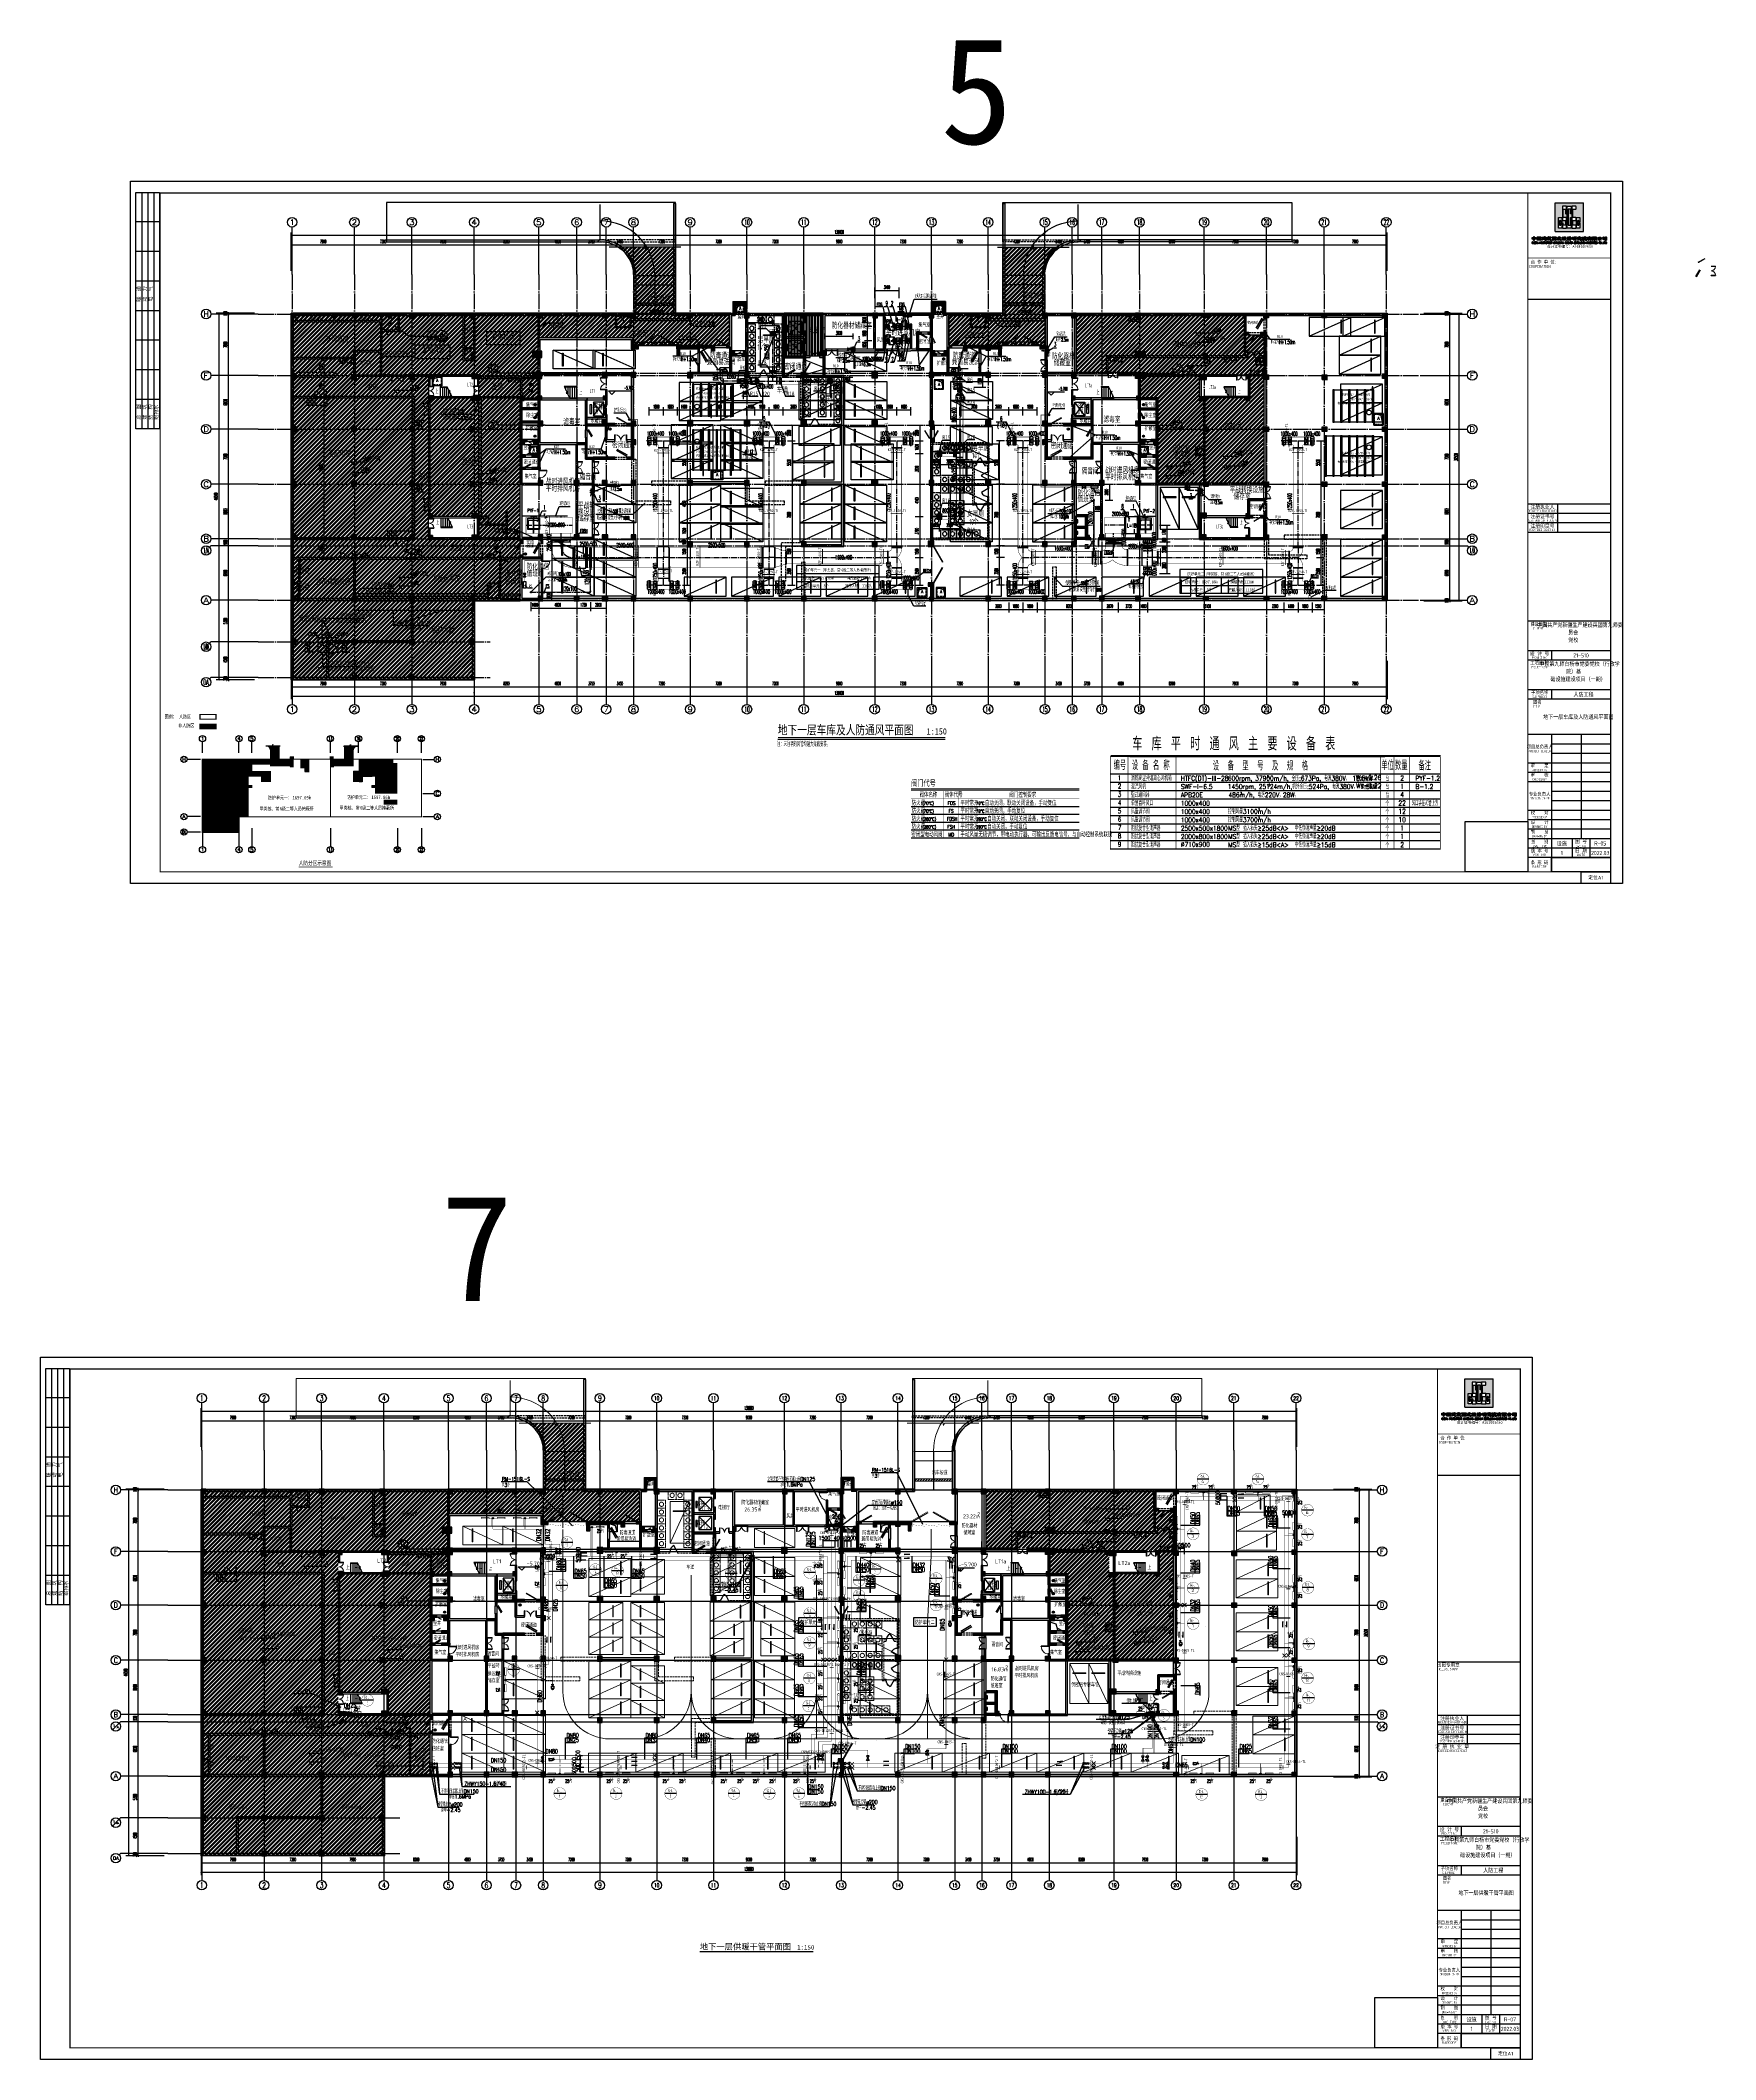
# Model space of a CAD drawing. Extents: x -888467 to -675969, y -675351 to -419232.
import ezdxf
from ezdxf.enums import TextEntityAlignment as Align

# ---------------------------------------------------------------- set-up
doc = ezdxf.new("R2010")
doc.units = 0
doc.header["$LTSCALE"] = 1000
for name, pattern in [('__DASH', [0.35, 0.25, -0.1]), ('CENTER2', [1.125, 0.75, -0.125, 0.125, -0.125]), ('DASH', [0.35, 0.25, -0.1]), ('DOTE', [2.42, 2, -0.2, 0.02, -0.2])]:
    doc.linetypes.add(name, pattern=pattern)
doc.layers.get('0').update_dxf_attribs({"linetype": 'CONTINUOUS'})
doc.layers.get('Defpoints').update_dxf_attribs({"linetype": 'CONTINUOUS'})
for name, color, linetype in [('0-供暖管道管径标注', 4, 'CONTINUOUS'), ('0000集水坑', 4, 'CONTINUOUS'), ('1-标注', 2, 'CONTINUOUS'), ('1-风管标注', 4, 'CONTINUOUS'), ('2-房间名称', 7, 'CONTINUOUS'), ('3-建筑', 7, 'CONTINUOUS'), ('3-淡显', 8, 'CONTINUOUS'), ('A-ANNO-IDEN', 3, 'CONTINUOUS'), ('A-ANNO-TXT', 7, 'CONTINUOUS'), ('A-COLU-CONC', 2, 'CONTINUOUS'), ('A-DOOR', 161, 'CONTINUOUS'), ('A-FM-IDEN', 181, 'CONTINUOUS'), ('A-Pkng-Bdry', 132, 'CONTINUOUS'), ('A-WALL-PATT', 252, 'CONTINUOUS'), ('A1', 7, 'CONTINUOUS'), ('ACS_CN_FM', 3, 'CONTINUOUS'), ('ACS_COM', 7, 'CONTINUOUS'), ('ACS_COM_BZ', 3, 'CONTINUOUS'), ('ACS_SFG_FM', 3, 'CONTINUOUS'), ('AXIS', 3, 'CONTINUOUS'), ('AXIS_TEXT', 7, 'CONTINUOUS'), ('BTTK', 7, 'CONTINUOUS'), ('DIM_IDEN', 3, 'CONTINUOUS'), ('DIM_LEAD', 3, 'CONTINUOUS'), ('DIM_SYMB', 3, 'CONTINUOUS'), ('DOTE', 252, 'CONTINUOUS'), ('DUCT-加压送风法兰', 2, 'CONTINUOUS'), ('DUCT-加压送风阀门', 7, 'CONTINUOUS'), ('DUCT-回风风口', 7, 'CONTINUOUS'), ('DUCT-排风风口', 7, 'CONTINUOUS'), ('DUCT-送风中心线', 5, 'CENTER2'), ('DUCT-送风标注', 3, 'CONTINUOUS'), ('DUCT-送风法兰', 3, 'CONTINUOUS'), ('DUCT-送风管', 4, 'CONTINUOUS'), ('DUCT-送风管端线', 3, 'CONTINUOUS'), ('DUCT-送风管设备', 2, 'CONTINUOUS'), ('DUCT-送风阀门', 7, 'CONTINUOUS'), ('FK', 2, 'CONTINUOUS'), ('H-fujian', 7, 'CONTINUOUS'), ('Hvac-Hide', 8, 'DASH'), ('HZ', 3, 'CONTINUOUS'), ('J-战时', 6, 'CONTINUOUS'), ('Logo', 4, 'CONTINUOUS'), ('PIPE-地暖回', 4, 'DASH'), ('PIPE-暖供水', 3, 'CONTINUOUS'), ('PIPE-暖回支管', 4, 'DASH'), ('PIPE-暖回水', 1, 'DASH'), ('PUB_HATCH', 8, 'CONTINUOUS'), ('PUB_TITLE', 7, 'CONTINUOUS'), ('SG', 1, 'CONTINUOUS'), ('TEXT', 3, 'CONTINUOUS'), ('TEXT-散热器', 7, 'CONTINUOUS'), ('TEXT-空冷凝水', 4, 'CONTINUOUS'), ('TH-散热器', 4, 'CONTINUOUS'), ('TH_DIM', 3, 'CONTINUOUS'), ('VALVE-暖供水', 7, 'CONTINUOUS'), ('VALVE-暖回水', 7, 'CONTINUOUS'), ('VPIPE-暖供水', 3, 'CONTINUOUS'), ('VPIPE-暖回水', 2, 'DASH'), ('VRV-PIPE', 1, 'CONTINUOUS'), ('VRV-配件', 1, 'CONTINUOUS'), ('WINDOW', 4, 'CONTINUOUS'), ('ZX', 1, 'CENTER2'), ('停车', 32, 'CONTINUOUS'), ('公用-影线', 8, 'CONTINUOUS'), ('厕卫厨', 252, 'CONTINUOUS'), ('建筑-墙体', 2, 'CONTINUOUS'), ('建筑-柱子', 2, 'CONTINUOUS'), ('建筑层', 253, 'CONTINUOUS'), ('抗震支吊架', 2, 'CONTINUOUS'), ('改过图层标记', 3, 'CONTINUOUS'), ('暖－管径标注', 2, 'CONTINUOUS'), ('标注-', 4, 'CONTINUOUS'), ('看线', 30, 'CONTINUOUS'), ('结构柱子', 253, 'CONTINUOUS'), ('覆土', 7, 'CONTINUOUS'), ('设备', 2, 'CONTINUOUS'), ('设备标注', 3, 'CONTINUOUS'), ('设备编号', 3, 'CONTINUOUS'), ('面积', 6, 'CONTINUOUS'), ('风口', 3, 'CONTINUOUS'), ('风量标注', 3, 'CONTINUOUS'), ('风阀', 3, 'CONTINUOUS')]:
    doc.layers.add(name, color=color, linetype=linetype)
doc.layers.add('3-深度淡显', color=252, linetype='CONTINUOUS', lineweight=0)
doc.layers.add('条形码', color=7, linetype='CONTINUOUS', plot=False)
doc.layers.add('验收章', color=7, linetype='CONTINUOUS', plot=False)
doc.styles.add('-宋体', font='', dxfattribs={"width": 0.8})
doc.styles.add('-黑体', font='', dxfattribs={"width": 0.8})
doc.styles.add('_TCH_AXIS', font='COMPLEX', dxfattribs={"bigfont": 'GBCBIG'})
doc.styles.add('_TCH_DIM', font='simplex.shx', dxfattribs={"width": 0.6, "bigfont": 'gbcbig.shx'})
doc.styles.add('_TCH_DIM_T3', font='simplex.shx', dxfattribs={"width": 0.423529, "bigfont": 'gbcbig.shx'})
doc.styles.add('_TCH_LABEL', font='COMPLEX', dxfattribs={"bigfont": 'GBCBIG'})
doc.styles.add('_THVAC_DIM', font='simplex.shx', dxfattribs={"width": 0.8, "height": 3.5, "bigfont": 'gbcbig.shx'})
doc.styles.add('_THVAC_PIPEDN', font='simplex.shx', dxfattribs={"width": 0.7, "height": 4.5, "bigfont": 'gbcbig.shx'})
doc.styles.add('A_DIM', font='simplex.shx', dxfattribs={"width": 0.7, "bigfont": 'gbcbig.shx'})
doc.styles.add('A_DIM_T3', font='simplex.shx', dxfattribs={"width": 0.7, "bigfont": 'gbcbig.shx'})
doc.styles.add('COMPLEX', font='COMPLEX')
doc.styles.add('HT', font='')
doc.styles.add('hxd', font='simplex.shx', dxfattribs={"width": 0.5, "bigfont": 'gbcbig.shx'})
doc.styles.add('HZ', font='txt.shx', dxfattribs={"width": 0.9, "bigfont": 'hztxt.shx'})
doc.styles.add('HZ(TK)', font='geniso.shx', dxfattribs={"width": 0.9, "bigfont": 'hztxt.shx'})
doc.styles.add('HZF', font='simplex.shx', dxfattribs={"width": 0.5, "bigfont": 'gbcbig.shx'})
doc.styles.add('kzcad', font='', dxfattribs={"width": 0.8})
doc.styles.add('ROMANC', font='romanc', dxfattribs={"width": 0.7, "height": 300})
doc.styles.add('romant', font='romant.shx', dxfattribs={"width": 0.8, "bigfont": 'gbcbig.shx'})
doc.styles.add('simplex', font='simplex.shx', dxfattribs={"width": 0.7, "bigfont": 'gbcbig.shx'})
doc.styles.add('ST64S', font='simplex.shx', dxfattribs={"width": 0.8, "bigfont": 'gbcbig.shx'})
doc.styles.get("Standard").update_dxf_attribs({"font": 'GBENOR', "bigfont": 'GBCBIG'})
doc.styles.add('tss', font='simplex.shx', dxfattribs={"width": 0.8, "bigfont": 'gbcbig.shx'})
doc.styles.add('xw', font='simplex.shx', dxfattribs={"width": 0.6, "bigfont": 'gbcbig.shx'})
doc.styles.add('房间名称', font='simplex.shx', dxfattribs={"width": 0.75, "bigfont": 'gbcbig.shx'})
doc.styles.add('设备标注', font='simplex.shx', dxfattribs={"width": 0.705882, "bigfont": 'gbcbig.shx'})
doc.styles.add('黑体', font='', dxfattribs={"width": 0.8})
doc.styles.get('-宋体').set_extended_font_data('宋体')
doc.styles.get('-黑体').set_extended_font_data('SimHei')
doc.styles.get('HT').set_extended_font_data('SimHei')
doc.styles.get('kzcad').set_extended_font_data('SimSun')
doc.styles.get('黑体').set_extended_font_data('SimHei')
doc.dimstyles.new('_TCH_ARCH&&150', dxfattribs={"dimtxt": 446.25, "dimasz": 150, "dimexe": 375, "dimexo": 450, "dimgap": 189.375, "dimtad": 1, "dimdec": 0, "dimzin": 0, "dimdsep": 46, "dimtxsty": '_TCH_DIM_T3', "dimblk": 'ARCHTICK', "dimcen": 0.09, "dimclrt": 7, "dimazin": 2, "dimtfac": 1, "dimtdec": 0, "dimtix": 1, "dimtmove": 2, "dimatfit": 3, "dimfxl": 1, "dimtolj": 1, "dimtzin": 0, "dimarcsym": 0})
doc.dimstyles.new('_TWT_ARCH&&150', dxfattribs={"dimtxt": 420, "dimasz": 150, "dimexe": 375, "dimexo": 450, "dimgap": 202.5, "dimtad": 1, "dimdec": 0, "dimzin": 0, "dimdsep": 46, "dimtxsty": 'A_DIM_T3', "dimblk": 'ARCHTICK', "dimcen": 0.09, "dimclrt": 7, "dimazin": 2, "dimtfac": 1, "dimtdec": 0, "dimtix": 1, "dimtmove": 2, "dimatfit": 3, "dimfxl": 1, "dimtolj": 1, "dimtzin": 0, "dimarcsym": 0})
doc.dimstyles.new('sm150', dxfattribs={"dimtxt": 500, "dimasz": 100, "dimexe": 100, "dimexo": 75, "dimgap": 100, "dimtad": 1, "dimdec": 0, "dimrnd": 10, "dimzin": 0, "dimdsep": 46, "dimtxsty": '设备标注', "dimblk": 'ARCHTICK', "dimcen": 0.09, "dimclrd": 4, "dimclre": 4, "dimclrt": 4, "dimadec": 0, "dimazin": 0, "dimtfac": 1, "dimtdec": 0, "dimtix": 1, "dimtmove": 2, "dimatfit": 3, "dimldrblk": 'ARCHTICK', "dimfxl": 800, "dimfxlon": 1, "dimtolj": 1, "dimtzin": 0, "dimarcsym": 0})
pattern_1 = [(0, (-1303341.21, -1522689.866), (39.6875, 79.375), [0, -79.375])]
pattern_2 = [(45, (-2303341.2, -1522689.87), (-265.16504, 265.16504), []), (45, (-2303164.44, -1522689.87), (-265.16504, 265.16504), [])]
pattern_3 = [(50, (-2302991.2, -1725153.7), (1075.89027, -94.1282), [112.5, -1237.5]), (355, (-2302991.2, -1725153.7), (-208.127, 1128.2882), [90, -990]), (100.4514, (-2302901.6, -1725161.6), (867.76407, 1034.1593), [95.6103, -1051.71317]), (46.1842, (-2302991.2, -1724853.7), (1600.8616, -248.2785), [168.75, -1856.25]), (96.6356, (-2302857.8, -1724874.4), (1401.994, 1461.1768), [143.4154, -1577.5695]), (351.1842, (-2302991.2, -1724853.7), (1401.9929, 1461.1779), [135, -1485]), (21, (-2302841.2, -1724928.7), (895.36058, -603.92834), [112.5, -1237.5]), (326, (-2302841.2, -1724928.7), (364.973, 1087.72507), [90, -990]), (71.4514, (-2302766.6, -1724979.1), (1260.33394, 483.79575), [95.6103, -1051.71317]), (37.5, (-2302991.2, -1725153.73), (18.23978, 499.34078), [0, -978, 0, -1005, 0, -993.75]), (7.5, (-2302991.2, -1725153.7), (394.6043, 591.61757), [0, -573, 0, -955.5, 0, -378.75]), (327.5, (-2303325.7, -1725153.73), (800.733654, -33.83231), [0, -375, 0, -1170, 0, -1552.5]), (317.5, (-2303475.7, -1725153.7), (874.77925, 150.15747), [0, -487.5, 0, -777, 0, -1102.5])]
pattern_4 = [(90, (-1976349.13, -1102034.6), (-375, 3e-14), []), (90, (-1976224.13, -1101909.6), (-375, 3e-14), [])]
pattern_5 = [(45, (-2314792.5, -1671847.72), (-265.16504, 265.16504), []), (45, (-2314615.73, -1671847.72), (-265.16504, 265.16504), [])]

# ---------------------------------------------------------------- blocks, each defined once
blk = doc.blocks.new('ltcw')
at = {"layer": 'A-Pkng-Bdry', "color": 252}
blk.add_line((28605, 362729), (26205, 357429), dxfattribs=at)
for points in [[(28605, 357429), (26205, 357429), (26205, 362729), (28605, 362729)], [(28231, 358629), (26580, 358629), (26580, 358710), (28231, 358710)]]:
    blk.add_lwpolyline(points, close=True, dxfattribs=at)
blk = doc.blocks.new('_FZH')
blk.add_lwpolyline([(-0.5, -0.5), (0.5, -0.5), (0.5, 0.5), (-0.5, 0.5)], close=True)
at = {"layer": 'PUB_HATCH'}
blk.add_solid([(-0.5, -0.5), (0.5, -0.5), (-0.5, 0.5), (0.5, 0.5)], dxfattribs=at)
blk = doc.blocks.new('_ArchTick')
at = {"color": 0, "linetype": 'ByBlock', "const_width": 0.4}
blk.add_lwpolyline([(-0.5, -0.5), (0.5, 0.5)], dxfattribs=at)
blk = doc.blocks.new('*D106')
at = {"layer": 'AXIS', "color": 0, "lineweight": -2, "transparency": 16777216}
for p, q in [((-740839, -448458), (-740839, -444783)), ((-740839, -445158), (-732939, -445158)), ((-732939, -448458), (-732939, -444783))]:
    blk.add_line(p, q, dxfattribs=at)
at = {"layer": 'Defpoints', "color": 0, "transparency": 16777216}
for p in [(-732939, -445158), (-740839, -448908), (-732939, -448908)]:
    blk.add_point(p, dxfattribs=at)
at = {"layer": 'AXIS', "color": 0, "lineweight": -2, "transparency": 16777216, "xscale": 150, "yscale": 150, "zscale": 150, "rotation": 180}
blk.add_blockref('_ArchTick', (-740839, -445158), dxfattribs=at)
at = {"layer": 'AXIS', "color": 0, "lineweight": -2, "transparency": 16777216, "xscale": 150, "yscale": 150, "zscale": 150}
blk.add_blockref('_ArchTick', (-732939, -445158), dxfattribs=at)
at = {"layer": 'AXIS', "color": 7, "transparency": 16777216, "insert": (-736889, -444746), "char_height": 446.2, "attachment_point": 5, "style": '_TCH_DIM_T3'}
blk.add_mtext('\\A1;7900', dxfattribs=at)
blk = doc.blocks.new('*D107')
at = {"layer": 'AXIS', "color": 0, "lineweight": -2, "transparency": 16777216}
for p, q in [((-768239, -448458), (-768239, -444783)), ((-768239, -445158), (-761039, -445158)), ((-761039, -448458), (-761039, -444783))]:
    blk.add_line(p, q, dxfattribs=at)
at = {"layer": 'Defpoints', "color": 0, "transparency": 16777216}
for p in [(-761039, -445158), (-768239, -448908), (-761039, -448908)]:
    blk.add_point(p, dxfattribs=at)
at = {"layer": 'AXIS', "color": 0, "lineweight": -2, "transparency": 16777216, "xscale": 150, "yscale": 150, "zscale": 150, "rotation": 180}
blk.add_blockref('_ArchTick', (-768239, -445158), dxfattribs=at)
at = {"layer": 'AXIS', "color": 0, "lineweight": -2, "transparency": 16777216, "xscale": 150, "yscale": 150, "zscale": 150}
blk.add_blockref('_ArchTick', (-761039, -445158), dxfattribs=at)
at = {"layer": 'AXIS', "color": 7, "transparency": 16777216, "insert": (-764639, -444746), "char_height": 446.2, "attachment_point": 5, "style": '_TCH_DIM_T3'}
blk.add_mtext('\\A1;7200', dxfattribs=at)
blk = doc.blocks.new('*D108')
at = {"layer": 'AXIS', "color": 0, "lineweight": -2, "transparency": 16777216}
for p, q in [((-798839, -448458), (-798839, -444783)), ((-798839, -445158), (-791639, -445158)), ((-791639, -448458), (-791639, -444783))]:
    blk.add_line(p, q, dxfattribs=at)
at = {"layer": 'Defpoints', "color": 0, "transparency": 16777216}
for p in [(-791639, -445158), (-798839, -448908), (-791639, -448908)]:
    blk.add_point(p, dxfattribs=at)
at = {"layer": 'AXIS', "color": 0, "lineweight": -2, "transparency": 16777216, "xscale": 150, "yscale": 150, "zscale": 150, "rotation": 180}
blk.add_blockref('_ArchTick', (-798839, -445158), dxfattribs=at)
at = {"layer": 'AXIS', "color": 0, "lineweight": -2, "transparency": 16777216, "xscale": 150, "yscale": 150, "zscale": 150}
blk.add_blockref('_ArchTick', (-791639, -445158), dxfattribs=at)
at = {"layer": 'AXIS', "color": 7, "transparency": 16777216, "insert": (-795239, -444746), "char_height": 446.2, "attachment_point": 5, "style": '_TCH_DIM_T3'}
blk.add_mtext('\\A1;7200', dxfattribs=at)
blk = doc.blocks.new('*D109')
at = {"layer": 'AXIS', "color": 0, "lineweight": -2, "transparency": 16777216}
for p, q in [((-833439, -448458), (-833439, -444783)), ((-833439, -445158), (-825239, -445158)), ((-825239, -448458), (-825239, -444783))]:
    blk.add_line(p, q, dxfattribs=at)
at = {"layer": 'Defpoints', "color": 0, "transparency": 16777216}
for p in [(-825239, -445158), (-833439, -448908), (-825239, -448908)]:
    blk.add_point(p, dxfattribs=at)
at = {"layer": 'AXIS', "color": 0, "lineweight": -2, "transparency": 16777216, "xscale": 150, "yscale": 150, "zscale": 150, "rotation": 180}
blk.add_blockref('_ArchTick', (-833439, -445158), dxfattribs=at)
at = {"layer": 'AXIS', "color": 0, "lineweight": -2, "transparency": 16777216, "xscale": 150, "yscale": 150, "zscale": 150}
blk.add_blockref('_ArchTick', (-825239, -445158), dxfattribs=at)
at = {"layer": 'AXIS', "color": 7, "transparency": 16777216, "insert": (-829339, -444746), "char_height": 446.2, "attachment_point": 5, "style": '_TCH_DIM_T3'}
blk.add_mtext('\\A1;8200', dxfattribs=at)
blk = doc.blocks.new('A$C10362422')
h = blk.add_hatch()
h.set_pattern_fill('ANSI31', color=256, scale=150, angle=90)
h.set_pattern_definition([(135, (-3252770.88, -12604415.4), (-168.3798023, -168.3798023), [])])
h.paths.add_polyline_path([(12573, 4926), (12573, 4626), (7773, 4626), (7773, 4926)])
at = {"layer": '公用-影线'}
for points in [[(12573, 17526), (12573, 3326), (12823, 3326), (12823, 17526)], [(-23607, 12676), (3273, 12676), (3273, 12926), (-23607, 12926)], [(7523, 3626), (7773, 3626), (7773, 8676), (7523, 8676)]]:
    blk.add_hatch(color=256, dxfattribs=at).paths.add_polyline_path(points)
h = blk.add_hatch(color=256, dxfattribs=at)
edge = h.paths.add_edge_path()
edge.add_line((6780, 10826), (6918, 10612))
edge.add_line((6918, 10612), (6917, 10613))
edge.add_line((6917, 10613), (7132, 10742))
edge.add_arc((3273, 8426), 4500, 30.96376, 90)
edge.add_line((3273, 12926), (3273, 12676))
edge.add_arc((3273, 8426), 4250, 34.38187, 90, ccw=False)
h = blk.add_hatch(color=256, dxfattribs=at)
edge = h.paths.add_edge_path()
edge.add_line((6917, 10613), (7073, 10330))
edge.add_arc((3273, 8426), 4250, 0, 26.60468, ccw=False)
edge.add_line((7523, 8426), (7773, 8426))
edge.add_arc((3273, 8426), 4500, 0, 30.96376)
edge.add_line((7132, 10742), (6917, 10613))
for p, q in [((3273, 12926), (3273, 17426)), ((2183, 12926), (3273, 12926)), ((2503, 12676), (3273, 12676)), ((7773, 8426), (12673, 8426)), ((7773, 7226), (12573, 7226))]:
    blk.add_line(p, q)
blk.add_lwpolyline([(12673, 12676), (12823, 12676), (12823, 17676), (-23858, 17676), (-23858, 12676), (3273, 12676)])
blk.add_lwpolyline([(12573, 4926), (12573, 4626), (7773, 4626), (7773, 4926)], close=True)
blk.add_arc((3273, 8426), 6900, 0, 90)
at = {"layer": '建筑-墙体'}
for p, q in [((12573, 17526), (12573, 3326)), ((12823, 17526), (12573, 17526)), ((12823, 17526), (12823, 3326)), ((-23858, 12926), (3273, 12926)), ((-23858, 12676), (3273, 12676)), ((7523, 9376), (7523, 3626)), ((7773, 8426), (7773, 3626)), ((12823, 3326), (12573, 3326))]:
    blk.add_line(p, q, dxfattribs=at)
for radius, start, end in [(4500, 30.96376, 90), (4250, 34.38187, 90), (4250, 0, 34.38187), (4500, 0, 30.96376)]:
    blk.add_arc((3273, 8426), radius, start, end, dxfattribs=at)
at = {"layer": '覆土'}
blk.add_line((10173, 8426), (10173, 3626), dxfattribs=at)
at = {"layer": '覆土', "linetype": '__DASH'}
blk.add_lwpolyline([(2888, 12676), (12823, 12676), (12823, 12926), (3097, 12926)], close=True, dxfattribs=at)
at = {"layer": '建筑-柱子', "xscale": 600, "yscale": 600, "zscale": 600, "rotation": 90}
blk.add_blockref('_FZH', (7473, 3326), dxfattribs=at)
blk = doc.blocks.new('$TwtSys$00000329')
for p, q in [((35, -87, 0), (-87, 35, 0)), ((66, -66, 0), (-67, 67, 0)), ((87, -32, 0), (-33, 88, 0)), ((92, 12, 0), (11, 92, 0)), ((-8, -94, 0), (-92, -10, 0))]:
    blk.add_line(p, q)
at = {"elevation": 0}
blk.add_lwpolyline([(-51, 48), (45, 48), (45, -42), (-51, -42)], close=True, dxfattribs=at)
blk.add_circle((0, 0, 0), 93.9)
blk = doc.blocks.new('ccce')
at = {"layer": 'J-战时', "color": 5, "linetype": 'DASH', "ltscale": 0.5}
blk.add_lwpolyline([(503445, 1033554), (504445, 1033554), (504445, 1032554), (503445, 1032554), (503445, 1033554)], dxfattribs=at)
blk.add_circle((503957, 1033043), 271, dxfattribs=at)
blk = doc.blocks.new('A$C36D574B9')
at = {"layer": '看线', "xscale": -1, "rotation": 90}
for p in [(1033554, 507445), (1033554, 506445), (1033554, 505445), (1033554, 504445)]:
    blk.add_blockref('ccce', p, dxfattribs=at)
blk = doc.blocks.new('*D76')
at = {"layer": 'Defpoints', "color": 0, "transparency": 16777216}
for p in [(-853339, -495639), (-852139, -494968), (-852139, -495639)]:
    blk.add_point(p, dxfattribs=at)
at = {"layer": '建筑层', "color": 0, "lineweight": -2, "transparency": 16777216}
for p, q in [((-853339, -495189), (-853339, -494593)), ((-853339, -494968), (-852139, -494968)), ((-852139, -495189), (-852139, -494593))]:
    blk.add_line(p, q, dxfattribs=at)
at = {"layer": '建筑层', "color": 0, "lineweight": -2, "transparency": 16777216, "xscale": 150, "yscale": 150, "zscale": 150, "rotation": 180}
blk.add_blockref('_ArchTick', (-853339, -494968), dxfattribs=at)
at = {"layer": '建筑层', "color": 0, "lineweight": -2, "transparency": 16777216, "xscale": 150, "yscale": 150, "zscale": 150}
blk.add_blockref('_ArchTick', (-852139, -494968), dxfattribs=at)
at = {"layer": '建筑层', "color": 7, "transparency": 16777216, "insert": (-853979, -494555), "char_height": 420, "attachment_point": 5, "style": 'A_DIM_T3'}
blk.add_mtext('\\A1;1200', dxfattribs=at)
blk = doc.blocks.new('*D77')
at = {"layer": 'Defpoints', "color": 0, "transparency": 16777216}
for p in [(-852139, -495639), (-851889, -494968), (-851889, -495639)]:
    blk.add_point(p, dxfattribs=at)
at = {"layer": '建筑层', "color": 0, "lineweight": -2, "transparency": 16777216}
for p, q in [((-852139, -494968), (-852289, -494968)), ((-852139, -495189), (-852139, -494593)), ((-852139, -494968), (-851889, -494968)), ((-851889, -495189), (-851889, -494593)), ((-851889, -494968), (-851739, -494968))]:
    blk.add_line(p, q, dxfattribs=at)
at = {"layer": '建筑层', "color": 0, "lineweight": -2, "transparency": 16777216, "xscale": 150, "yscale": 150, "zscale": 150}
blk.add_blockref('_ArchTick', (-852139, -494968), dxfattribs=at)
at = {"layer": '建筑层', "color": 0, "lineweight": -2, "transparency": 16777216, "xscale": 150, "yscale": 150, "zscale": 150, "rotation": 180}
blk.add_blockref('_ArchTick', (-851889, -494968), dxfattribs=at)
at = {"layer": '建筑层', "color": 7, "transparency": 16777216, "insert": (-852014, -494555), "char_height": 420, "attachment_point": 5, "style": 'A_DIM_T3'}
blk.add_mtext('\\A1;250', dxfattribs=at)
blk = doc.blocks.new('*D78')
at = {"layer": 'Defpoints', "color": 0, "transparency": 16777216}
for p in [(-851889, -495639), (-850689, -494968), (-850689, -495639)]:
    blk.add_point(p, dxfattribs=at)
at = {"layer": '建筑层', "color": 0, "lineweight": -2, "transparency": 16777216}
for p, q in [((-851889, -495189), (-851889, -494593)), ((-851889, -494968), (-850689, -494968)), ((-850689, -495189), (-850689, -494593))]:
    blk.add_line(p, q, dxfattribs=at)
at = {"layer": '建筑层', "color": 0, "lineweight": -2, "transparency": 16777216, "xscale": 150, "yscale": 150, "zscale": 150, "rotation": 180}
blk.add_blockref('_ArchTick', (-851889, -494968), dxfattribs=at)
at = {"layer": '建筑层', "color": 0, "lineweight": -2, "transparency": 16777216, "xscale": 150, "yscale": 150, "zscale": 150}
blk.add_blockref('_ArchTick', (-850689, -494968), dxfattribs=at)
at = {"layer": '建筑层', "color": 7, "transparency": 16777216, "insert": (-850049, -494555), "char_height": 420, "attachment_point": 5, "style": 'A_DIM_T3'}
blk.add_mtext('\\A1;1200', dxfattribs=at)
blk = doc.blocks.new('*D79')
at = {"layer": 'Defpoints', "color": 0, "transparency": 16777216}
for p in [(-850689, -495639), (-850689, -496839), (-849587, -495639)]:
    blk.add_point(p, dxfattribs=at)
at = {"layer": '建筑层', "color": 0, "lineweight": -2, "transparency": 16777216}
for p, q in [((-850239, -495639), (-849212, -495639)), ((-850239, -496839), (-849212, -496839)), ((-849587, -495639), (-849587, -495489)), ((-849587, -496839), (-849587, -495639)), ((-849587, -496839), (-849587, -496989))]:
    blk.add_line(p, q, dxfattribs=at)
at = {"layer": '建筑层', "color": 0, "lineweight": -2, "transparency": 16777216, "xscale": 150, "yscale": 150, "zscale": 150}
for p, rotation in [((-849587, -495639), 270), ((-849587, -496839), 90)]:
    blk.add_blockref('_ArchTick', p, dxfattribs=dict(at, rotation=rotation))
at = {"layer": '建筑层', "color": 7, "transparency": 16777216, "insert": (-849999, -496239), "char_height": 420, "attachment_point": 5, "rotation": 90, "style": 'A_DIM_T3'}
blk.add_mtext('\\A1;1200', dxfattribs=at)
blk = doc.blocks.new('*D80')
at = {"layer": 'Defpoints', "color": 0, "transparency": 16777216}
for p in [(-854306, -495639), (-853339, -495639), (-853339, -496839)]:
    blk.add_point(p, dxfattribs=at)
at = {"layer": '建筑层', "color": 0, "lineweight": -2, "transparency": 16777216}
for p, q in [((-853789, -495639), (-854681, -495639)), ((-853789, -496839), (-854681, -496839)), ((-854306, -495639), (-854306, -495489)), ((-854306, -496839), (-854306, -495639)), ((-854306, -496839), (-854306, -496989))]:
    blk.add_line(p, q, dxfattribs=at)
at = {"layer": '建筑层', "color": 0, "lineweight": -2, "transparency": 16777216, "xscale": 150, "yscale": 150, "zscale": 150}
for p, rotation in [((-854306, -495639), 270), ((-854306, -496839), 90)]:
    blk.add_blockref('_ArchTick', p, dxfattribs=dict(at, rotation=rotation))
at = {"layer": '建筑层', "color": 7, "transparency": 16777216, "insert": (-854719, -496239), "char_height": 420, "attachment_point": 5, "rotation": 90, "style": 'A_DIM_T3'}
blk.add_mtext('\\A1;1200', dxfattribs=at)
blk = doc.blocks.new('A$C071772A6')
at = {"layer": '0000集水坑'}
blk.add_lwpolyline([(0, 1000), (1000, 1000), (1000, 0), (0, 0)], close=True, dxfattribs=at)
blk.add_lwpolyline([(0, 1000), (1000, 1000), (1000, 0), (0, 0)], close=True, dxfattribs=at)
blk.add_lwpolyline([(0, 1000), (1000, 1000), (1000, 0), (0, 0)], close=True, dxfattribs=at)
blk.add_lwpolyline([(0, 0), (220, 770), (1000, 1000)], dxfattribs=at)
at = {"layer": '0000集水坑', "linetype": '__DASH'}
blk.add_lwpolyline([(100, 900), (900, 900), (900, 100), (100, 100)], close=True, dxfattribs=at)
at = {"layer": '0000集水坑', "style": '房间名称', "width": 0.675}
blk.add_text('A', height=400, dxfattribs=at).set_placement((418, 337))
blk = doc.blocks.new('$DorLib2D$00000002')
for p, q in [((-0.5, 0), (-0.5, 0.4875)), ((-0.475, 0.4875), (-0.5, 0.4875)), ((-0.475, 0), (-0.475, 0.4875)), ((0.475, 0), (0.475, 0.4875)), ((0.475, 0.4875), (0.5, 0.4875)), ((0.5, 0), (0.5, 0.4875)), ((-0.5, 0), (-0.475, 0)), ((0.5, 0), (0.475, 0))]:
    blk.add_line(p, q)
at = {"lineweight": 13}
for centre, start, end in [((-0.4875, 0), 0, 88.530716), ((0.4875, 0), 91.469284, 180)]:
    blk.add_arc(centre, 0.4875, start, end, dxfattribs=at)
blk = doc.blocks.new('A$C1260170F')
at = {"layer": 'FK'}
for p, q in [((200, 147), (200, 1147)), ((200, 1147), (600, 1147)), ((200, 897), (600, 897)), ((200, 647), (600, 647)), ((200, 397), (600, 397)), ((600, 147), (200, 147)), ((600, 147), (600, 1147))]:
    blk.add_line(p, q, dxfattribs=at)
at = {"layer": 'ZX', "color": 5}
for p, q in [((0, 647), (800, 647)), ((400, 1295), (400, 0))]:
    blk.add_line(p, q, dxfattribs=at)
blk = doc.blocks.new('00000556Cent')
at = {"color": 0, "linetype": 'ByBlock', "lineweight": -2}
for p, q in [((175, 75), (-175, 425)), ((175, -75), (-175, -425))]:
    blk.add_line(p, q, dxfattribs=at)
for centre, radius in [((0, 250), 55.4), ((0, 250), 37.5), ((0, 250), 26.8), ((0, -250), 55.4), ((0, -250), 37.5), ((0, -250), 26.8)]:
    blk.add_circle(centre, radius, dxfattribs=at)
blk = doc.blocks.new('00000556Body')
at = {"color": 0, "linetype": 'ByBlock', "lineweight": -2}
for p, q in [((250, 500), (-250, 500)), ((-250, -500), (-250, 500)), ((250, -500), (250, 500)), ((-250, -500), (250, -500))]:
    blk.add_line(p, q, dxfattribs=at)
blk = doc.blocks.new('A$C7F9B6DC1')
at = {"layer": '风阀', "ltscale": 1000}
for p, q in [((80, -60, -1200), (-80, -60, -1200)), ((-80, -60, -1200), (80, -60, -1200))]:
    blk.add_line(p, q, dxfattribs=at)
at = {"layer": '风阀', "ltscale": 1000, "xscale": 0.1200000001117587, "zscale": 0.3999999999996362, "rotation": 270}
for name, yscale in [('00000556Body', 0.1600000001490116), ('00000556Cent', 0.1200000001117587)]:
    blk.add_blockref(name, (0, -30), dxfattribs=dict(at, yscale=yscale))
blk = doc.blocks.new('ZYFJ')
at = {"layer": '设备'}
for p, q in [((-457318, 5153781, -272), (-458028, 5153781, -86)), ((-458028, 5153781, -86), (-457987, 5153743, -27113)), ((-457987, 5153743, -27113), (-458028, 5153707, -21922)), ((-458028, 5153707, -21922), (-457992, 5153669, -27113)), ((-457992, 5153669, -27113), (-458026, 5153631, 107)), ((-458026, 5153631, 107), (-458026, 5152951, 107)), ((-457316, 5153631, 107), (-458026, 5153631, 590)), ((-457576, 5153242, 107), (-457767, 5153242, 107)), ((-457767, 5153242, 107), (-457767, 5153019, 107)), ((-457652, 5153744, -30343), (-457708, 5153688, -30343)), ((-457650, 5153664, -30343), (-457706, 5153720, -30343)), ((-457630, 5153723, -30343), (-457686, 5153667, -30343)), ((-457629, 5153686, -30343), (-457685, 5153742, -30343)), ((-457671, 5153242, 107), (-457671, 5153403, 107)), ((-457576, 5153019, 107), (-457576, 5153242, 107)), ((-457318, 5153781, -272), (-457357, 5153743, -26976)), ((-457357, 5153743, -26976), (-457316, 5153707, -21785)), ((-457316, 5153707, -21785), (-457353, 5153668, -26976)), ((-457353, 5153668, -26976), (-457316, 5153631, 107)), ((-457316, 5152951, 107), (-457316, 5153631, 107)), ((-458028, 5152876, -21922), (-457992, 5152914, -27113)), ((-457987, 5152839, -27113), (-458028, 5152876, -21922)), ((-458028, 5152801, -86), (-457987, 5152839, -27113)), ((-457318, 5152801, -272), (-458028, 5152801, -86)), ((-458026, 5152951, 107), (-457316, 5152951, 107)), ((-457316, 5152951, 107), (-458026, 5152951, 590)), ((-457992, 5152914, -27113), (-458026, 5152951, 107)), ((-457767, 5153019, 107), (-457576, 5153019, 107)), ((-457652, 5152838, -30343), (-457708, 5152894, -30343)), ((-457650, 5152918, -30343), (-457706, 5152863, -30343)), ((-457630, 5152860, -30343), (-457686, 5152916, -30343)), ((-457629, 5152897, -30343), (-457685, 5152841, -30343)), ((-457357, 5152839, -26976), (-457316, 5152876, -21785)), ((-457318, 5152801, -272), (-457357, 5152839, -26976)), ((-457353, 5152914, -26976), (-457316, 5152951, 107)), ((-457316, 5152876, -21785), (-457353, 5152914, -26976))]:
    blk.add_line(p, q, dxfattribs=at)
for centre, major_axis, start_param, end_param in [((-457963, 5153403, 107), (0, 51.9), 0.8869392, 1.5707963), ((-457963, 5153403, 107), (0, -51.9), -1.5707963, -0.8869392), ((-457905, 5153349, 107), (0, -136), 3.6117784, 4.0285319), ((-457905, 5153456, 107), (0, 136), 2.2546534, 2.6714069), ((-457866, 5153263, 107), (0, -233), 3.3490667, 3.6117784), ((-457866, 5153542, 107), (0, -233), -0.4701858, -0.2074741), ((-457841, 5153127, 107), (0, -372), 3.1415927, 3.3490667), ((-457841, 5153678, 107), (0, -372), -0.2074741, 0), ((-457841, 5153127, 107), (0, -372), 2.9341186, 3.1415927), ((-457841, 5153678, 107), (0, 372), 3.1415927, 3.3490667), ((-457815, 5153263, 107), (0, 233), -0.4701858, -0.2074741), ((-457815, 5153542, 107), (0, -233), 0.2074741, 0.4701858), ((-457776, 5153349, 107), (0, -136), 2.2546534, 2.6714069), ((-457776, 5153456, 107), (0, 136), 3.6117784, 4.0285319), ((-457718, 5153403, 107), (0, -51.9), 1.5707963, 2.2546534), ((-457718, 5153403, 107), (0, -51.9), 0.8869392, 1.5707963), ((-457624, 5153403, 107), (0, -51.9), 4.0285319, 4.712389), ((-457624, 5153403, 107), (0, 51.9), 1.5707963, 2.2546534), ((-457566, 5153349, 107), (0, -136), 3.6117784, 4.0285319), ((-457566, 5153456, 107), (0, -136), -0.8869392, -0.4701858), ((-457528, 5153263, 107), (0, 233), 0.2074741, 0.4701858), ((-457528, 5153542, 107), (0, -233), -0.4701858, -0.2074741), ((-457502, 5153127, 107), (0, -372), 3.1415927, 3.3490667), ((-457502, 5153678, 107), (0, -372), -0.2074741, 0), ((-457502, 5153127, 107), (0, -372), 2.9341186, 3.1415927), ((-457502, 5153678, 107), (0, -372), 0, 0.2074741), ((-457477, 5153263, 107), (0, -233), 2.6714069, 2.9341186), ((-457477, 5153542, 107), (0, -233), 0.2074741, 0.4701858), ((-457438, 5153349, 107), (0, 136), -0.8869392, -0.4701858), ((-457438, 5153456, 107), (0, -136), 0.4701858, 0.8869392), ((-457380, 5153403, 107), (0, 51.9), -1.5707963, -0.8869392), ((-457380, 5153403, 107), (0, -51.9), 0.8869392, 1.5707963)]:
    blk.add_ellipse(centre, major_axis=major_axis, ratio=0.8875, start_param=start_param, end_param=end_param, dxfattribs=at)
for p in [(-457672, 5153631, -45), (-457672, 5153631, -65), (-457672, 5153631, -45), (-457672, 5153631, -473), (-457671, 5153631, 396), (-457671, 5153631, 698), (-457671, 5153631, 210), (-457672, 5152951, -45), (-457672, 5152951, -65), (-457672, 5152951, -45), (-457672, 5152951, -473), (-457671, 5152951, 396), (-457671, 5152951, 698), (-457671, 5152951, 210)]:
    blk.add_point(p, dxfattribs=at)
blk = doc.blocks.new('QF1')
for p, q in [((-1.5, -1.1), (1.5, 1.1)), ((-1.5, 1.1), (1.5, -1.1)), ((-1.5, -1.1), (-1.5, 1.1)), ((1.5, -1.1), (1.5, 1.1))]:
    blk.add_line(p, q)
at = {"const_width": 0.5}
for points in [[(-0.3, 0, -1), (0.3, 0, -0.145221)], [(-0.3, 0, 1), (0.3, 0, 0.145221)]]:
    blk.add_lwpolyline(points, format="xyb", dxfattribs=at)
blk = doc.blocks.new('sdasd')
at = {"layer": 'ACS_SFG_FM', "const_width": 75}
for points in [[(7826135, 21208926), (7826182, 21208926)], [(7826305, 21208926), (7826257, 21208926)]]:
    blk.add_lwpolyline(points, dxfattribs=at)
at = {"layer": 'DUCT-送风标注', "const_width": 10}
blk.add_lwpolyline([(7826257, 21209128), (7826257, 21208724), (7826182, 21208724), (7826182, 21209128)], close=True, dxfattribs=at)
blk.add_lwpolyline([(7826220, 21209128), (7826220, 21208724)], dxfattribs=at)
blk = doc.blocks.new('A$C705B5DCB')
at = {"layer": '设备'}
for p, q in [((0, 762), (0, 486)), ((0, 540), (500, 540)), ((0, 486), (500, 486)), ((75, 540), (75, 486)), ((144, 540), (144, 486)), ((213, 540), (213, 486)), ((283, 540), (283, 486)), ((352, 540), (352, 486)), ((422, 540), (422, 486)), ((500, 486), (500, 762))]:
    blk.add_line(p, q, dxfattribs=at)
for points in [[(39, 648, 0.2126644), (44, 635, 0.0942568), (70, 620, 0.0509342), (101, 612, 0.0383057), (145, 608, 0.0383057), (188, 612, 0.0509342), (220, 620, 0.0942568), (245, 635, 0.2126644), (251, 648, 0.2126644), (245, 660, 0.0942568), (220, 676, 0.0509342), (188, 684, 0.0383057), (145, 688, 0.0383057), (101, 684, 0.0509342), (70, 676, 0.0942568), (44, 660, 0.2126644)], [(250, 648, 0.2126644), (256, 635, 0.0942568), (282, 620, 0.0509342), (313, 612, 0.0383057), (357, 608, 0.0383057), (400, 612, 0.0509342), (432, 620, 0.0942568), (457, 635, 0.2126644), (463, 648, 0.2126644), (457, 660, 0.0942568), (432, 676, 0.0509342), (400, 684, 0.0383057), (357, 688, 0.0383057), (313, 684, 0.0509342), (282, 676, 0.0942568), (256, 660, 0.2126644)]]:
    blk.add_lwpolyline(points, format="xyb", close=True, dxfattribs=at)
at = {"layer": '风量标注'}
for p, q in [((500, 762), (0, 762)), ((33, 762), (33, 936)), ((467, 936), (33, 936)), ((467, 762), (33, 762)), ((250, 283), (190, 236)), ((190, 236), (250, 236)), ((220, 880), (217, 876)), ((217, 821), (220, 817)), ((224, 884), (220, 880)), ((220, 817), (224, 814)), ((229, 887), (224, 884)), ((224, 814), (229, 811)), ((234, 889), (229, 887)), ((229, 811), (234, 808)), ((231, 111), (250, 0)), ((250, 111), (231, 111)), ((239, 891), (234, 889)), ((234, 808), (239, 807)), ((245, 892), (239, 891)), ((239, 807), (245, 806)), ((250, 892), (245, 892)), ((245, 806), (250, 805)), ((250, 773), (250, 925)), ((255, 892), (250, 892)), ((250, 805), (255, 806)), ((250, 351), (250, 283)), ((250, 189), (299, 236)), ((300, 236), (250, 236)), ((250, 189), (250, 111)), ((250, 111), (269, 111)), ((269, 111), (250, 0)), ((261, 891), (255, 892)), ((255, 806), (261, 807)), ((266, 889), (261, 891)), ((261, 807), (266, 808)), ((271, 887), (266, 889)), ((266, 808), (271, 811)), ((276, 884), (271, 887)), ((271, 811), (276, 814)), ((280, 880), (276, 884)), ((276, 814), (280, 817)), ((283, 876), (280, 880)), ((280, 817), (283, 821)), ((287, 872), (283, 876)), ((283, 821), (287, 826)), ((289, 867), (287, 872)), ((287, 826), (289, 830)), ((291, 862), (289, 867)), ((289, 830), (291, 835)), ((293, 857), (291, 862)), ((291, 835), (293, 841)), ((293, 852), (293, 857)), ((293, 846), (293, 852)), ((293, 841), (293, 846)), ((467, 936), (467, 762))]:
    blk.add_line(p, q, dxfattribs=at)
at = {"layer": '风量标注', "color": 5, "linetype": '__DASH', "ltscale": 0.5}
blk.add_line((250, 1078), (250, 407), dxfattribs=at)
blk = doc.blocks.new('CSCEC')
at = {"layer": 'Logo'}
h = blk.add_hatch(color=4, dxfattribs=at)
h.paths.add_polyline_path([(0, -24), (24, -24), (24, 0), (0, 0)])
h.paths.add_polyline_path([(6.2, -2.8), (9.8, -2.8), (9.8, -9.2), (9, -9.2), (9, -5.4, 0.414214), (8.8, -5.2), (7.2, -5.2, 0.414214), (7, -5.4), (7, -12.2, 0.414214), (7.2, -12.4), (9.8, -12.4), (9.8, -21.2), (6.2, -21.2), (6.2, -17.2), (7, -17.2), (7, -18.6, 0.414214), (7.2, -18.8), (8.8, -18.8, 0.414214), (9, -18.6), (9, -15, 0.414214), (8.8, -14.8), (6.2, -14.8)], flags=16)
h.paths.add_polyline_path([(10.2, -2.8), (13.8, -2.8), (13.8, -9.2), (13, -9.2), (13, -5.4, 0.414214), (12.8, -5.2), (11.2, -5.2, 0.414214), (11, -5.4), (11, -18.6, 0.414214), (11.2, -18.8), (12.8, -18.8, 0.414214), (13, -18.6), (13, -12.4), (13.8, -12.4), (13.8, -21.2), (10.2, -21.2)], flags=16)
h.paths.add_polyline_path([(5.8, -12.4), (5.8, -16.4), (5, -16.4), (5, -15, 0.414214), (4.8, -14.8), (4, -14.8, 0.414214), (3.8, -15), (3.8, -18.6, 0.414214), (4, -18.8), (4.8, -18.8, 0.414214), (5, -18.6), (5, -17.2), (5.8, -17.2), (5.8, -21.2), (3, -21.2), (3, -12.4)], flags=16)
h.paths.add_polyline_path([(14.2, -2.8), (17.8, -2.8), (17.8, -5.2), (15.2, -5.2, 0.414214), (15, -5.4), (15, -12.2, 0.414214), (15.2, -12.4), (17.8, -12.4), (17.8, -14.8), (15.2, -14.8, 0.414214), (15, -15), (15, -18.6, 0.414214), (15.2, -18.8), (17.8, -18.8), (17.8, -21.2), (14.2, -21.2)], flags=16)
h.paths.add_polyline_path([(21, -12.4), (21, -16.4), (20.2, -16.4), (20.2, -15, 0.414214), (20, -14.8), (19.2, -14.8, 0.414214), (19, -15), (19, -18.6, 0.414214), (19.2, -18.8), (20, -18.8, 0.414214), (20.2, -18.6), (20.2, -17.2), (21, -17.2), (21, -21.2), (18.2, -21.2), (18.2, -12.4)], flags=16)
for p, q in [((0, -24), (0, 0)), ((0, 0), (24, 0)), ((0, 0), (24, 0)), ((24, -24), (24, 0)), ((0, -24), (24, -24))]:
    blk.add_line(p, q, dxfattribs=at)
for points in [[(4.9, -18.8, 0.414214), (5, -18.7), (5, -17.3, -0.414214), (5.1, -17.2), (5.7, -17.2, -0.414214), (5.8, -17.3), (5.8, -21.1, -0.414214), (5.7, -21.2), (3.1, -21.2, -0.414214), (3, -21.1), (3, -12.5, -0.414214), (3.1, -12.4), (5.7, -12.4, -0.414214), (5.8, -12.5), (5.8, -16.3, -0.414214), (5.7, -16.4), (5.1, -16.4, -0.414214), (5, -16.3), (5, -14.9, 0.414214), (4.9, -14.8), (3.9, -14.8, 0.414214), (3.8, -14.9), (3.8, -18.7, 0.414214), (3.9, -18.8)], [(8.8, -5.2, -0.414214), (9, -5.4), (9, -9, 0.414214), (9.2, -9.2), (9.6, -9.2, 0.414214), (9.8, -9), (9.8, -3, 0.414214), (9.6, -2.8), (6.4, -2.8, 0.414214), (6.2, -3), (6.2, -14.6, 0.414214), (6.4, -14.8), (8.8, -14.8, -0.414214), (9, -15), (9, -18.6, -0.414214), (8.8, -18.8), (7.2, -18.8, -0.414214), (7, -18.6), (7, -17.4, 0.414214), (6.8, -17.2), (6.4, -17.2, 0.414214), (6.2, -17.4), (6.2, -21, 0.414214), (6.4, -21.2), (9.6, -21.2, 0.414214), (9.8, -21), (9.8, -12.6, 0.414214), (9.6, -12.4), (7.2, -12.4, -0.414214), (7, -12.2), (7, -5.4, -0.414214), (7.2, -5.2)], [(12.8, -18.8, 0.414214), (13, -18.6), (13, -12.6, -0.414214), (13.2, -12.4), (13.6, -12.4, -0.414214), (13.8, -12.6), (13.8, -21, -0.414214), (13.6, -21.2), (10.4, -21.2, -0.414214), (10.2, -21), (10.2, -3, -0.414214), (10.4, -2.8), (13.6, -2.8, -0.414214), (13.8, -3), (13.8, -9, -0.414214), (13.6, -9.2), (13.2, -9.2, -0.414214), (13, -9), (13, -5.4, 0.414214), (12.8, -5.2), (11.2, -5.2, 0.414214), (11, -5.4), (11, -18.6, 0.414214), (11.2, -18.8)], [(15.2, -12.4, -0.414214), (15, -12.2), (15, -5.4, -0.414214), (15.2, -5.2), (17.6, -5.2, 0.414214), (17.8, -5), (17.8, -3, 0.414214), (17.6, -2.8), (14.4, -2.8, 0.414214), (14.2, -3), (14.2, -21, 0.414214), (14.4, -21.2), (17.6, -21.2, 0.414214), (17.8, -21), (17.8, -19, 0.414214), (17.6, -18.8), (15.2, -18.8, -0.414214), (15, -18.6), (15, -15, -0.414214), (15.2, -14.8), (17.6, -14.8, 0.414214), (17.8, -14.6), (17.8, -12.6, 0.414214), (17.6, -12.4)], [(20.1, -18.8, 0.414214), (20.2, -18.7), (20.2, -17.3, -0.414214), (20.3, -17.2), (20.9, -17.2, -0.414214), (21, -17.3), (21, -21.1, -0.414214), (20.9, -21.2), (18.3, -21.2, -0.414214), (18.2, -21.1), (18.2, -12.5, -0.414214), (18.3, -12.4), (20.9, -12.4, -0.414214), (21, -12.5), (21, -16.3, -0.414214), (20.9, -16.4), (20.3, -16.4, -0.414214), (20.2, -16.3), (20.2, -14.9, 0.414214), (20.1, -14.8), (19.1, -14.8, 0.414214), (19, -14.9), (19, -18.7, 0.414214), (19.1, -18.8)]]:
    blk.add_lwpolyline(points, format="xyb", close=True, dxfattribs=at)
blk = doc.blocks.new('logo-txt')
at = {"layer": 'Logo'}
h = blk.add_hatch(color=4, dxfattribs=at)
h.dxf.hatch_style = 1
h.paths.add_polyline_path([(0.8, 4), (0.5, 4), (0.2, 3.9), (0.1, 3.9), (0.1, 4), (0, 4.7), (0, 5.1), (0, 5.2), (0.1, 5.3), (0.1, 5.4), (0.3, 5.4), (0.7, 5.3), (1, 5.3), (1.4, 5.3), (1.4, 5.9), (1.4, 6), (1.4, 6), (1.6, 6.1), (1.7, 6), (1.8, 5.9), (1.8, 5.6), (1.8, 5.3), (2.1, 5.3), (2.4, 5.3), (2.7, 5.3), (2.9, 5.4), (3, 5.4), (3.1, 5.4), (3.2, 5.3), (3.3, 5.2), (3.3, 5.1), (3.2, 4.6), (3.2, 4.2), (3.2, 4.1), (3.2, 4), (3.1, 3.9), (3, 3.9), (2.8, 3.9), (2.4, 4), (1.8, 4.1), (1.8, 3.4), (1.8, 2.9), (1.7, 2.8), (1.6, 2.7), (1.5, 2.7), (1.4, 2.7), (1.4, 2.8), (1.3, 2.9), (1.4, 4.1)])
h.paths.add_polyline_path([(0.9, 5), (0.5, 4.9), (0.4, 4.9), (0.4, 4.7), (0.4, 4.4), (0.5, 4.4), (0.5, 4.4), (1, 4.3), (1.4, 4.4), (1.4, 5)], flags=16)
h.paths.add_polyline_path([(2.8, 4.4), (2.8, 4.5), (2.9, 4.7), (2.9, 4.8), (2.8, 4.9), (2.7, 4.9), (2.4, 5), (1.8, 5), (1.8, 4.4), (2.3, 4.3), (2.7, 4.4)], flags=16)
h = blk.add_hatch(color=4, dxfattribs=at)
h.dxf.hatch_style = 1
h.paths.add_polyline_path([(0.8, 1.3), (0.6, 1.5), (0.5, 1.6), (0.4, 1.6), (0.3, 1.5), (0.2, 1.3), (0.1, 1), (0.1, 0.6), (0.2, 0.3), (0.3, 0.1), (0.4, 0), (0.5, 0), (0.6, 0.1), (0.8, 0.2), (0.8, 0.4), (0.8, 0.4), (0.8, 0.2), (0.7, 0.1), (0.6, 0), (0.4, 0), (0.2, 0.1), (0.1, 0.2), (0.1, 0.4), (0, 0.6), (0, 1), (0.1, 1.2), (0.1, 1.4), (0.2, 1.5), (0.4, 1.6), (0.6, 1.6), (0.7, 1.5), (0.8, 1.4), (0.8, 1.7), (0.8, 1)])
h.paths.add_polyline_path([(1.7, 0), (1.7, 0), (1.8, 0), (1.9, 0.1), (1.9, 0.2), (1.9, 0.8), (1.4, 0.8), (1.4, 0.2), (1.4, 0.1), (1.5, 0), (1.5, 0), (1.5, 0), (1.1, 0), (1.1, 0), (1.1, 0), (1.2, 0.1), (1.2, 0.2), (1.2, 1.4), (1.2, 1.5), (1.1, 1.6), (1.1, 1.6), (1.1, 1.6), (1.5, 1.6), (1.5, 1.6), (1.5, 1.6), (1.4, 1.5), (1.4, 1.4), (1.4, 0.9), (1.9, 0.9), (1.9, 1.4), (1.9, 1.5), (1.8, 1.6), (1.7, 1.6), (1.7, 1.6), (2.2, 1.6), (2.2, 1.6), (2.1, 1.6), (2, 1.5), (2, 1.4), (2, 0.2), (2, 0.1), (2.1, 0), (2.2, 0), (2.2, 0)])
h.paths.add_polyline_path([(2.4, 0), (2.4, 0), (2.4, 0), (2.5, 0.1), (2.5, 0.2), (2.5, 1.4), (2.5, 1.5), (2.4, 1.6), (2.4, 1.6), (2.4, 1.6), (2.8, 1.6), (2.8, 1.6), (2.8, 1.6), (2.7, 1.5), (2.7, 1.4), (2.7, 0.2), (2.7, 0.1), (2.8, 0), (2.8, 0), (2.8, 0)])
h.paths.add_polyline_path([(4.1, 1.6), (4, 1.5), (4, 0), (3.9, 0), (3.2, 1.5), (3.2, 0.1), (3.3, 0), (3.4, 0), (3.4, 0), (3, 0), (3, 0), (3.1, 0), (3.2, 0.1), (3.2, 1.5), (3.1, 1.6), (3, 1.6), (3, 1.6), (3.3, 1.6), (3.9, 0.3), (3.9, 1.5), (3.8, 1.6), (3.8, 1.6), (3.8, 1.6), (4.1, 1.6), (4.1, 1.6)])
h.paths.add_polyline_path([(4.9, 0), (4.9, 0), (4.9, 0), (5, 0.1), (5, 0.1), (4.9, 0.4), (4.5, 0.4), (4.4, 0.1), (4.5, 0), (4.6, 0), (4.6, 0), (4.3, 0), (4.3, 0), (4.3, 0), (4.4, 0.1), (4.7, 1.6), (4.8, 1.6), (5.1, 0.1), (5.2, 0), (5.2, 0), (5.2, 0)])
h.paths.add_polyline_path([(4.7, 1.3), (4.5, 0.5), (4.9, 0.5)], flags=16)
h = blk.add_hatch(color=4, dxfattribs=at)
h.dxf.hatch_style = 1
h.paths.add_polyline_path([(4.9, 5.1), (5.1, 5.2), (5.8, 5.2), (6.5, 5.2), (6.7, 5.2), (6.8, 5.1), (6.8, 5), (6.8, 5), (6.7, 4.9), (6.1, 4.9), (6.1, 4.6), (6.6, 4.6), (6.7, 4.5), (6.7, 4.4), (6.7, 4.4), (6.6, 4.3), (6.3, 4.3), (6.1, 4.3), (6.1, 3.9), (6.9, 3.9), (6.9, 3.8), (6.9, 3.6), (6.9, 3.6), (6.7, 3.6), (5.7, 3.6), (5.3, 3.6), (4.9, 3.5), (4.9, 3.5), (4.8, 3.5), (4.8, 3.7), (5, 3.9), (5, 3.9), (5.1, 3.9), (5.4, 3.9), (5.7, 3.9), (5.7, 4.3), (5.1, 4.3), (5, 4.3), (5.1, 4.4), (5.2, 4.6), (5.3, 4.6), (5.5, 4.6), (5.7, 4.6), (5.7, 4.9), (5.3, 4.9), (5, 4.9), (4.9, 4.8), (4.9, 4.9)], flags=0)
h.paths.add_polyline_path([(5.7, 5.8), (6.3, 5.8), (6.9, 5.7), (7.1, 5.8), (7.3, 5.8), (7.4, 5.7), (7.5, 5.6), (7.5, 5.5), (7.5, 4.3), (7.4, 3.1), (7.4, 2.9), (7.3, 2.9), (7.2, 2.8), (7, 2.9), (6.7, 3), (6.3, 3), (5.3, 3), (5, 3), (4.8, 2.9), (4.6, 2.9), (4.4, 2.9), (4.3, 3), (4.3, 3.1), (4.3, 3.2), (4.3, 3.4), (4.3, 4.7), (4.3, 5.3), (4.3, 5.5), (4.4, 5.7), (4.5, 5.8), (4.7, 5.8)])
h.paths.add_polyline_path([(6.7, 4.2), (6.8, 4.1), (6.8, 4), (6.7, 4), (6.5, 4), (6.4, 4), (6.6, 4.2)], flags=0)
h.paths.add_polyline_path([(4.6, 4.3), (4.7, 3.4), (4.7, 3.3), (4.8, 3.3), (5.8, 3.3), (6.9, 3.3), (7, 3.3), (7, 3.3), (7.1, 3.4), (7.1, 3.5), (7.1, 5.2), (7.1, 5.4), (6.9, 5.4), (6.5, 5.5), (5.7, 5.5), (4.8, 5.5), (4.8, 5.4), (4.7, 5.4), (4.7, 5.1)], flags=16)
h = blk.add_hatch(color=4, dxfattribs=at)
h.dxf.hatch_style = 1
h.paths.add_polyline_path([(4.9, 5.1), (5.1, 5.2), (5.8, 5.2), (6.5, 5.2), (6.7, 5.2), (6.8, 5.1), (6.8, 5), (6.8, 5), (6.7, 4.9), (6.1, 4.9), (6.1, 4.6), (6.6, 4.6), (6.7, 4.5), (6.7, 4.4), (6.7, 4.4), (6.6, 4.3), (6.3, 4.3), (6.1, 4.3), (6.1, 3.9), (6.9, 3.9), (6.9, 3.8), (6.9, 3.6), (6.9, 3.6), (6.7, 3.6), (5.7, 3.6), (5.3, 3.6), (4.9, 3.5), (4.9, 3.5), (4.8, 3.5), (4.8, 3.7), (5, 3.9), (5, 3.9), (5.1, 3.9), (5.4, 3.9), (5.7, 3.9), (5.7, 4.3), (5.1, 4.3), (5, 4.3), (5.1, 4.4), (5.2, 4.6), (5.3, 4.6), (5.5, 4.6), (5.7, 4.6), (5.7, 4.9), (5.3, 4.9), (5, 4.9), (4.9, 4.8), (4.9, 4.9)])
h = blk.add_hatch(color=4, dxfattribs=at)
h.dxf.hatch_style = 1
h.paths.add_polyline_path([(6.7, 4.2), (6.8, 4.1), (6.8, 4), (6.7, 4), (6.5, 4), (6.4, 4), (6.6, 4.2)])
h = blk.add_hatch(color=4, dxfattribs=at)
h.dxf.hatch_style = 1
h.paths.add_polyline_path([(7.6, 1.6), (7.5, 1.5), (7.5, 0), (7.4, 0), (6.7, 1.5), (6.7, 0.1), (6.8, 0), (6.9, 0), (6.9, 0), (6.5, 0), (6.5, 0), (6.6, 0), (6.7, 0.1), (6.7, 1.5), (6.6, 1.6), (6.5, 1.6), (6.5, 1.6), (6.8, 1.6), (7.4, 0.3), (7.4, 1.5), (7.3, 1.6), (7.3, 1.6), (7.3, 1.6), (7.6, 1.6), (7.6, 1.6)])
h.paths.add_polyline_path([(8.7, 0.4), (8.6, 0.2), (8.5, 0.1), (8.4, 0), (8.3, 0), (8.3, 0), (8.1, 0.1), (8, 0.2), (7.9, 0.4), (7.9, 0.7), (7.9, 0.9), (7.9, 1.2), (8, 1.4), (8.1, 1.5), (8.3, 1.6), (8.4, 1.6), (8.4, 1.6), (8.5, 1.5), (8.6, 1.4), (8.7, 1.2), (8.8, 0.9), (8.8, 0.7)])
h.paths.add_polyline_path([(8.6, 1), (8.6, 1.3), (8.5, 1.5), (8.4, 1.6), (8.3, 1.6), (8.2, 1.5), (8.1, 1.3), (8, 1), (8, 0.6), (8.1, 0.3), (8.2, 0.1), (8.3, 0), (8.4, 0), (8.5, 0.1), (8.6, 0.3), (8.6, 0.6)], flags=16)
h.paths.add_polyline_path([(9.9, 0), (9.8, 0), (9.8, 0.2), (9.7, 0.6), (9.6, 0.7), (9.5, 0.8), (9.3, 0.8), (9.3, 0.2), (9.3, 0.1), (9.4, 0), (9.5, 0), (9.5, 0), (9, 0), (9, 0), (9.1, 0), (9.1, 0.1), (9.2, 0.2), (9.2, 1.4), (9.1, 1.5), (9.1, 1.6), (9, 1.6), (9, 1.6), (9.7, 1.6), (9.8, 1.5), (9.9, 1.4), (9.9, 1.3), (9.9, 1.1), (9.9, 1), (9.8, 0.9), (9.7, 0.8), (9.6, 0.8), (9.6, 0.8), (9.7, 0.7), (9.8, 0.2), (9.9, 0.2), (9.9, 0.2), (10, 0.2), (10, 0.3), (10, 0.3), (10, 0.2)])
h.paths.add_polyline_path([(9.8, 1.4), (9.8, 1.5), (9.7, 1.6), (9.4, 1.6), (9.3, 1.5), (9.3, 1.4), (9.3, 0.9), (9.7, 0.9), (9.8, 0.9), (9.8, 1.1)], flags=16)
h.paths.add_polyline_path([(11.1, 1.1), (11, 1.4), (11, 1.5), (10.9, 1.5), (10.8, 1.6), (10.7, 1.5), (10.7, 1.4), (10.7, 0.2), (10.7, 0.1), (10.8, 0), (10.9, 0), (10.9, 0), (10.4, 0), (10.4, 0), (10.5, 0), (10.5, 0.1), (10.6, 0.2), (10.6, 1.4), (10.5, 1.5), (10.5, 1.6), (10.3, 1.5), (10.3, 1.5), (10.3, 1.4), (10.2, 1.1), (10.2, 1.1), (10.2, 1.6), (11.1, 1.6), (11.1, 1.1)])
h.paths.add_polyline_path([(11.9, 0), (11.9, 0), (12, 0), (12, 0.1), (12.1, 0.2), (12.1, 0.8), (11.6, 0.8), (11.6, 0.2), (11.6, 0.1), (11.7, 0), (11.7, 0), (11.7, 0), (11.3, 0), (11.3, 0), (11.3, 0), (11.4, 0.1), (11.4, 0.2), (11.4, 1.4), (11.4, 1.5), (11.3, 1.6), (11.3, 1.6), (11.3, 1.6), (11.7, 1.6), (11.7, 1.6), (11.7, 1.6), (11.6, 1.5), (11.6, 1.4), (11.6, 0.9), (12.1, 0.9), (12.1, 1.4), (12, 1.5), (12, 1.6), (11.9, 1.6), (11.9, 1.6), (12.4, 1.6), (12.4, 1.6), (12.3, 1.6), (12.2, 1.5), (12.2, 1.4), (12.2, 0.2), (12.2, 0.1), (12.3, 0), (12.4, 0), (12.4, 0)])
h.paths.add_polyline_path([(13.7, 1.6), (13.6, 1.5), (13.3, 0), (13.3, 0), (13.1, 1.5), (12.9, 0), (12.9, 0), (12.7, 1.5), (12.7, 1.5), (12.6, 1.6), (12.5, 1.6), (12.5, 1.6), (13, 1.6), (13, 1.6), (12.9, 1.6), (12.8, 1.5), (12.8, 1.5), (13, 0.5), (13.1, 1.6), (13.2, 1.6), (13.4, 0.5), (13.5, 1.5), (13.4, 1.6), (13.4, 1.6), (13.4, 1.6), (13.7, 1.6), (13.7, 1.6)])
h.paths.add_polyline_path([(13.9, 0), (13.9, 0), (13.9, 0), (14, 0.1), (14, 0.2), (14, 1.4), (14, 1.5), (13.9, 1.6), (13.9, 1.6), (13.9, 1.6), (14.7, 1.6), (14.7, 1.1), (14.7, 1.1), (14.7, 1.4), (14.7, 1.5), (14.6, 1.5), (14.5, 1.6), (14.3, 1.6), (14.2, 1.5), (14.2, 1.4), (14.2, 0.9), (14.2, 0.9), (14.4, 0.9), (14.4, 0.9), (14.5, 1.2), (14.5, 0.4), (14.4, 0.8), (14.4, 0.8), (14.2, 0.8), (14.2, 0.8), (14.2, 0.2), (14.2, 0.1), (14.3, 0), (14.5, 0), (14.6, 0.1), (14.7, 0.1), (14.7, 0.2), (14.7, 0.5), (14.7, 0.5), (14.7, 0)])
h.paths.add_polyline_path([(15.8, 0.2), (15.7, 0.1), (15.5, 0), (15.4, 0), (15.2, 0.1), (15.1, 0.2), (15.1, -0.1), (15.1, 0.6), (15.1, 0.2), (15.2, 0.1), (15.4, 0), (15.5, 0), (15.7, 0.1), (15.7, 0.2), (15.7, 0.5), (15.7, 0.6), (15.6, 0.7), (15.3, 0.8), (15.1, 1), (15.1, 1.1), (15.1, 1.4), (15.2, 1.5), (15.3, 1.6), (15.5, 1.6), (15.7, 1.5), (15.8, 1.4), (15.8, 1.7), (15.8, 1), (15.7, 1.3), (15.6, 1.5), (15.5, 1.6), (15.3, 1.6), (15.2, 1.5), (15.1, 1.4), (15.1, 1.2), (15.2, 1.1), (15.3, 1), (15.6, 0.8), (15.8, 0.7), (15.8, 0.5), (15.8, 0.3)])
h.paths.add_polyline_path([(16.9, 1.1), (16.9, 1.4), (16.9, 1.5), (16.8, 1.5), (16.7, 1.6), (16.6, 1.5), (16.6, 1.4), (16.6, 0.2), (16.6, 0.1), (16.7, 0), (16.7, 0), (16.7, 0), (16.3, 0), (16.3, 0), (16.4, 0), (16.4, 0.1), (16.5, 0.2), (16.5, 1.4), (16.4, 1.5), (16.4, 1.6), (16.2, 1.5), (16.2, 1.5), (16.1, 1.4), (16.1, 1.1), (16.1, 1.1), (16.1, 1.6), (17, 1.6), (17, 1.1)])
h = blk.add_hatch(color=4, dxfattribs=at)
h.dxf.hatch_style = 1
h.paths.add_polyline_path([(10, 5.5), (10, 5.5), (9.9, 5.5), (9.9, 5.6), (9.9, 5.6), (9.9, 5.7), (10, 5.8), (10.5, 5.7), (10.5, 5.9), (10.6, 6.1), (10.7, 6), (10.8, 6), (10.8, 5.9), (10.8, 5.7), (11.2, 5.7), (11.3, 5.8), (11.4, 5.8), (11.5, 5.7), (11.5, 5.6), (11.5, 5.4), (11.7, 5.4), (11.9, 5.3), (11.9, 5.3), (11.9, 5.2), (11.8, 5.2), (11.5, 5.2), (11.5, 4.8), (11.4, 4.7), (11.3, 4.7), (11.3, 4.7), (11.2, 4.8), (10.8, 4.8), (10.8, 4.6), (11.3, 4.6), (11.5, 4.6), (11.5, 4.5), (11.5, 4.5), (11.3, 4.5), (10.8, 4.4), (10.8, 4.2), (11.3, 4.2), (11.5, 4.2), (11.6, 4.1), (11.6, 4), (11.5, 4), (10.9, 4), (10.8, 3.7), (10.8, 3.7), (10.7, 3.6), (11.5, 3.4), (12.3, 3.4), (12, 3), (11.9, 2.8), (11.8, 2.7), (11.7, 2.7), (11.6, 2.7), (11.5, 2.7), (11.3, 2.8), (9.3, 3.9), (9.1, 3.5), (8.9, 3.2), (8.7, 3.1), (8.4, 3), (8.3, 3.1), (8.2, 3.1), (8.3, 3.2), (8.3, 3.2), (8.6, 3.3), (8.8, 3.5), (8.9, 3.7), (9.1, 4), (8.8, 4), (8.7, 4), (8.6, 4), (8.6, 4.1), (8.6, 4.2), (8.8, 4.3), (8.9, 4.3), (9.1, 4.2), (9.2, 4.5), (9.2, 4.6), (9.2, 4.7), (9.1, 4.8), (9, 4.7), (8.9, 4.7), (8.8, 4.8), (8.8, 4.8), (8.9, 4.9), (9.1, 5.1), (9.1, 5.2), (9.2, 5.3), (9.1, 5.3), (9.1, 5.4), (8.9, 5.4), (8.7, 5.3), (8.6, 5.3), (8.5, 5.3), (8.5, 5.4), (8.5, 5.5), (8.7, 5.6), (8.7, 5.7), (8.8, 5.7), (9.1, 5.6), (9.3, 5.6), (9.4, 5.7), (9.5, 5.6), (9.6, 5.6), (9.6, 5.4), (9.3, 5.1), (9.3, 5), (9.3, 4.9), (9.4, 4.9), (9.5, 4.8), (9.5, 4.7), (9.5, 4.5), (9.4, 4.1), (9.7, 4), (10, 3.9), (10.6, 3.6), (10.5, 3.8), (10.5, 4), (9.9, 4), (9.7, 4.1), (9.7, 4.1), (9.7, 4.2), (9.8, 4.2), (10.5, 4.2), (10.5, 4.4), (10.1, 4.4), (9.8, 4.4), (9.8, 4.3), (9.8, 4.4), (9.8, 4.5), (9.9, 4.6), (10.5, 4.6), (10.5, 4.9), (10.1, 4.9), (9.9, 4.8), (9.8, 4.9), (9.9, 5), (10, 5.1), (10.5, 5.1), (10.5, 5.2), (10.2, 5.2), (9.9, 5.2), (9.7, 5.1), (9.6, 5.1), (9.7, 5.3), (9.7, 5.3), (9.8, 5.4), (9.9, 5.4), (10.5, 5.4), (10.5, 5.6)])
h.paths.add_polyline_path([(10.8, 5), (11.2, 5), (11.2, 5.2), (10.8, 5.2)], flags=16)
h.paths.add_polyline_path([(11.2, 5.4), (11.2, 5.6), (10.8, 5.6), (10.8, 5.4)], flags=16)
h = blk.add_hatch(color=4, dxfattribs=at)
h.dxf.hatch_style = 1
h.paths.add_polyline_path([(13.7, 5.8), (13.8, 6), (14, 6), (14.1, 5.9), (14.1, 5.8), (14, 5.7), (14.3, 5.6), (14.5, 5.4), (14.4, 5.3), (14.4, 5.2), (14.3, 5.3), (14.1, 5.4), (13.9, 5.4), (13.9, 5.1), (13.9, 4.9), (13.9, 4.8), (13.8, 4.8), (13.7, 4.8), (13.7, 4.9), (13.7, 5.4), (13.3, 5.1), (13, 4.9), (12.8, 4.9), (12.7, 5), (12.6, 5.1), (12.7, 5.2), (13.1, 5.4), (13.5, 5.6)])
h.paths.add_polyline_path([(14.8, 5.7), (14.9, 5.9), (15, 6), (15.1, 6), (15.2, 5.9), (15.2, 5.9), (15.2, 5.8), (15.2, 5.7), (15.5, 5.6), (15.9, 5.3), (16, 5.2), (16, 5.1), (16, 5), (16, 4.9), (15.8, 5), (15.5, 5.3), (15.1, 5.4), (15.2, 5.1), (15.2, 5), (15.1, 4.9), (15.1, 4.8), (15, 4.9), (14.9, 5.1), (14.9, 5.3), (14.5, 5), (14.4, 5), (14.4, 5.1), (14.4, 5.1), (14.6, 5.4)])
h.paths.add_polyline_path([(14.9, 4.7), (15.1, 4.7), (15.2, 4.7), (15.3, 4.8), (15.4, 4.6), (15.4, 4.5), (15.3, 4.1), (15.3, 3.6), (15.4, 3.5), (15.4, 3.4), (15.6, 3.3), (15.8, 3.2), (16.1, 3.3), (16.3, 3.4), (16.4, 3.4), (16.4, 3.3), (16.3, 3.1), (16.1, 2.8), (16, 2.7), (15.9, 2.7), (15.7, 2.7), (15.4, 2.9), (15.3, 2.9), (15.2, 3.1), (15.1, 3.2), (15.1, 3.4), (15, 3.9), (15.1, 4.4), (15, 4.4), (14.9, 4.4), (14.8, 4.4), (14.7, 4.3), (14.7, 4.1), (14.9, 3.9), (15, 3.9), (15, 3.8), (15, 3.7), (15, 3.6), (14.9, 3.6), (14.8, 3.7), (14.7, 3.8), (14.6, 3.6), (14.6, 3.4), (14.4, 3.2), (14.3, 3), (14.1, 2.9), (14, 2.9), (13.7, 2.9), (13.6, 3), (13.6, 3.1), (13.7, 3.1), (14, 3.2), (14.2, 3.4), (14.3, 3.6), (14.4, 3.7), (14.4, 3.9), (14.4, 4.5), (14.5, 4.7), (14.5, 4.8), (14.6, 4.8), (14.7, 4.7)])
h.paths.add_polyline_path([(13.5, 4), (13.5, 4.3), (13.1, 4.3), (13, 4.3), (12.9, 4.3), (12.9, 4.4), (12.9, 4.5), (13, 4.6), (13.1, 4.7), (13.2, 4.6), (13.6, 4.6), (14.1, 4.6), (14.2, 4.6), (14.2, 4.5), (14.2, 4.4), (14.2, 4.4), (13.9, 4.3), (13.8, 4), (13.9, 3.7), (14.1, 3.7), (14.2, 3.7), (14.3, 3.6), (14.2, 3.6), (14.1, 3.5), (12.7, 3.1), (12.5, 3.1), (12.5, 3.3), (12.5, 3.4), (12.6, 3.5), (13, 3.6), (13.5, 3.7)])
h = blk.add_hatch(color=4, dxfattribs=at)
h.dxf.hatch_style = 1
h.paths.add_polyline_path([(18.7, 5), (18.8, 5), (18.8, 5.4), (18.6, 5.5), (18.5, 5.4), (18.5, 5)], flags=16)
h.paths.add_polyline_path([(17.9, 3.9), (18.1, 4), (18.2, 4.1), (18.2, 4.3), (18.2, 4.6), (17.9, 4.6), (17.7, 4.6), (17.6, 4.2), (17.7, 3.8)], flags=16)
h.paths.add_polyline_path([(19.6, 3.4), (19.7, 3.5), (19.7, 3.8), (19.5, 3.7), (19.2, 3.6), (19, 3.7), (18.8, 3.8), (18.8, 4.4), (18.8, 4.6), (18.6, 4.7), (18.5, 4.6), (18.5, 4.4), (18.5, 4.1), (18.4, 4), (18.3, 3.8), (18.2, 3.7), (18, 3.6), (17.8, 3.6), (17.7, 3.6), (17.7, 3.5), (17.7, 3.4), (17.7, 3.3), (17.8, 3.3), (18.8, 3.3), (19.6, 3.4)], flags=16)
h.paths.add_polyline_path([(19.1, 4.3), (19.1, 4.1), (19.2, 3.9), (19.5, 3.9), (19.7, 4.1), (19.7, 4.4), (19.7, 4.6), (19.6, 4.7), (19.5, 4.7), (19.1, 4.7)], flags=16)
h.paths.add_polyline_path([(17.8, 5.8), (18.6, 5.8), (19.8, 5.8), (20.5, 5.7), (20.8, 5.7), (20.7, 5.4), (20.5, 5.2), (20.4, 5.2), (20.2, 5.2), (19.6, 5.4), (19.1, 5.4), (19.1, 5), (19.8, 5), (20, 5), (20, 4.9), (20.1, 4.8), (20.1, 4.6), (20, 4.1), (20, 3.1), (20, 3), (20, 2.9), (19.9, 2.8), (19.8, 2.8), (19.6, 2.9), (19.4, 3), (18.9, 3), (18.3, 3), (17.8, 2.9), (17.7, 2.9), (17.6, 2.8), (17.5, 2.8), (17.4, 2.8), (17.4, 2.9), (17.3, 3), (17.3, 3.8), (17.3, 4.6), (17.2, 4.8), (17.3, 4.9), (17.3, 5), (17.5, 5), (17.6, 5), (17.8, 5), (18.2, 5), (18.2, 5.4), (17.4, 5.4), (17.2, 5.3), (17, 5.2), (16.9, 5.2), (16.8, 5.2), (16.8, 5.2), (16.8, 5.3), (16.8, 5.5), (16.9, 5.7), (17, 5.8), (17.1, 5.8)])
h = blk.add_hatch(color=4, dxfattribs=at)
h.dxf.hatch_style = 1
h.paths.add_polyline_path([(19.2, 0.2), (19.1, 0.1), (18.9, 0), (18.3, 0), (18.3, 0), (18.4, 0), (18.4, 0.1), (18.5, 0.2), (18.5, 1.4), (18.4, 1.5), (18.4, 1.6), (18.3, 1.6), (18.3, 1.6), (18.9, 1.6), (19.1, 1.5), (19.2, 1.4), (19.2, 1.3), (19.2, 1.1), (19.2, 1), (19.1, 0.9), (19, 0.8), (19.1, 0.8), (19.2, 0.7), (19.2, 0.5), (19.2, 0.3)])
h.paths.add_polyline_path([(19.1, 1.4), (19, 1.5), (18.9, 1.6), (18.7, 1.6), (18.6, 1.5), (18.6, 1.4), (18.6, 0.9), (18.9, 0.9), (19, 0.9), (19.1, 1.1)], flags=16)
h.paths.add_polyline_path([(19.1, 0.6), (19, 0.7), (18.9, 0.8), (18.6, 0.8), (18.6, 0.2), (18.6, 0.1), (18.7, 0), (18.9, 0), (19, 0.1), (19.1, 0.2)], flags=16)
h.paths.add_polyline_path([(20.5, 1.6), (20.4, 1.5), (20.4, 0.5), (20.4, 0.2), (20.2, 0.1), (20.1, 0), (20, 0), (20, 0), (20, 0), (19.8, 0.1), (19.7, 0.2), (19.6, 0.5), (19.6, 1.4), (19.6, 1.5), (19.5, 1.6), (19.5, 1.6), (19.5, 1.6), (19.9, 1.6), (19.9, 1.6), (19.9, 1.6), (19.8, 1.5), (19.8, 1.4), (19.8, 0.4), (19.8, 0.2), (19.9, 0.1), (20, 0), (20.1, 0), (20.2, 0.1), (20.3, 0.2), (20.4, 0.5), (20.4, 1.5), (20.3, 1.6), (20.2, 1.6), (20.2, 1.6), (20.6, 1.6), (20.6, 1.6)])
h.paths.add_polyline_path([(20.8, 0), (20.8, 0), (20.8, 0), (20.9, 0.1), (20.9, 0.2), (20.9, 1.4), (20.9, 1.5), (20.8, 1.6), (20.8, 1.6), (20.8, 1.6), (21.2, 1.6), (21.2, 1.6), (21.2, 1.6), (21.1, 1.5), (21.1, 1.4), (21.1, 0.2), (21.1, 0.1), (21.2, 0), (21.2, 0), (21.2, 0)])
h.paths.add_polyline_path([(21.4, 0), (21.4, 0), (21.5, 0), (21.6, 0.1), (21.6, 0.2), (21.6, 1.4), (21.6, 1.5), (21.5, 1.6), (21.4, 1.6), (21.4, 1.6), (21.9, 1.6), (21.9, 1.6), (21.8, 1.6), (21.7, 1.5), (21.7, 1.4), (21.7, 0.2), (21.7, 0.1), (21.8, 0), (22, 0), (22.1, 0.1), (22.2, 0.1), (22.2, 0.2), (22.2, 0.5), (22.2, 0.5), (22.2, 0)])
h.paths.add_polyline_path([(23.3, 0.4), (23.2, 0.2), (23.1, 0.1), (22.9, 0), (22.4, 0), (22.4, 0), (22.5, 0), (22.5, 0.1), (22.6, 0.2), (22.6, 1.4), (22.5, 1.5), (22.5, 1.6), (22.4, 1.6), (22.4, 1.6), (22.9, 1.6), (23.1, 1.5), (23.2, 1.4), (23.3, 1.2), (23.3, 1), (23.3, 0.6)])
h.paths.add_polyline_path([(23.2, 1), (23.1, 1.3), (23, 1.5), (22.9, 1.6), (22.8, 1.6), (22.7, 1.5), (22.7, 1.4), (22.7, 0.2), (22.7, 0.1), (22.8, 0), (22.9, 0), (23, 0.1), (23.1, 0.3), (23.2, 0.6)], flags=16)
h.paths.add_polyline_path([(23.6, 0), (23.6, 0), (23.6, 0), (23.7, 0.1), (23.7, 0.2), (23.7, 1.4), (23.7, 1.5), (23.6, 1.6), (23.6, 1.6), (23.6, 1.6), (24, 1.6), (24, 1.6), (24, 1.6), (23.9, 1.5), (23.9, 1.4), (23.9, 0.2), (23.9, 0.1), (24, 0), (24, 0), (24, 0)])
h.paths.add_polyline_path([(25.3, 1.6), (25.2, 1.5), (25.2, 0), (25.2, 0), (24.4, 1.5), (24.4, 0.1), (24.5, 0), (24.6, 0), (24.6, 0), (24.2, 0), (24.2, 0), (24.3, 0), (24.4, 0.1), (24.4, 1.5), (24.3, 1.6), (24.2, 1.6), (24.2, 1.6), (24.5, 1.6), (25.1, 0.3), (25.1, 1.5), (25, 1.6), (25, 1.6), (25, 1.6), (25.3, 1.6), (25.3, 1.6)])
h.paths.add_polyline_path([(26.5, 0.6), (26.4, 0.5), (26.4, 0.5), (26.4, 0), (26.3, 0.1), (26.2, 0.1), (26.1, 0), (26, 0), (25.8, 0.1), (25.7, 0.2), (25.6, 0.4), (25.6, 0.6), (25.6, 1), (25.6, 1.2), (25.7, 1.4), (25.8, 1.5), (26, 1.6), (26.1, 1.6), (26.2, 1.5), (26.3, 1.4), (26.4, 1.7), (26.4, 1), (26.3, 1.3), (26.2, 1.5), (26.1, 1.6), (26, 1.6), (25.9, 1.5), (25.8, 1.3), (25.7, 1), (25.7, 0.6), (25.8, 0.3), (25.9, 0.1), (26, 0), (26.1, 0), (26.2, 0.1), (26.3, 0.2), (26.3, 0.5), (26.2, 0.5), (26.2, 0.6), (26.1, 0.6), (26.1, 0.6), (26.6, 0.6), (26.6, 0.6)])
h = blk.add_hatch(color=4, dxfattribs=at)
h.dxf.hatch_style = 1
h.paths.add_polyline_path([(21.8, 4.6), (21.4, 4.5), (21.3, 4.5), (21.2, 4.6), (21.2, 4.6), (21.2, 4.7), (21.4, 4.9), (21.5, 5), (21.8, 4.9), (22.2, 4.9), (22.2, 4.9), (22.2, 5), (22.2, 5.4), (22.2, 5.6), (22.3, 5.8), (22.4, 5.9), (22.5, 5.9), (22.6, 5.9), (22.6, 5.8), (22.7, 5.6), (22.7, 5.4), (22.6, 4.3), (22.7, 3.2), (22.6, 3.1), (22.6, 3), (22.5, 2.9), (22.5, 2.9), (22.3, 2.9), (22.2, 3), (22.2, 3.4), (21.8, 3.2), (21.3, 3.1), (21.2, 3), (21.1, 3), (21, 3.1), (21, 3.2), (21, 3.4), (21.1, 3.5), (21.2, 3.6), (21.3, 3.6), (22, 3.7), (22.2, 3.8), (22.2, 3.9), (22.2, 4.2), (22.2, 4.6)])
h.paths.add_polyline_path([(23, 5.7), (23.1, 5.9), (23.1, 5.9), (23.1, 6), (23.3, 6), (23.4, 5.9), (23.4, 5.8), (23.4, 5.6), (23.4, 5.3), (23.4, 4.6), (23.9, 5), (24.3, 5.4), (24.4, 5.4), (24.5, 5.4), (24.5, 5.3), (24.6, 5.2), (24.6, 5.1), (24.5, 4.9), (24.1, 4.7), (23.4, 4.4), (23.4, 4), (23.4, 3.8), (23.5, 3.7), (23.5, 3.7), (23.6, 3.6), (23.8, 3.6), (24.1, 3.5), (24.9, 3.6), (25, 3.6), (25, 3.4), (24.9, 3.1), (24.7, 2.9), (24.5, 2.8), (24.2, 2.8), (23.9, 2.9), (23.4, 3.1), (23.2, 3.2), (23.1, 3.4), (23.1, 3.6), (23, 3.8), (23, 4.5), (23, 5.3)])
h = blk.add_hatch(color=4, dxfattribs=at)
h.dxf.hatch_style = 1
h.paths.add_polyline_path([(28.2, 4), (28.1, 3.8), (28.3, 3.6), (28.6, 3.5), (28.9, 3.4), (29.2, 3.4), (29.2, 3.3), (29.2, 3.2), (29, 2.8), (28.9, 2.7), (28.8, 2.7), (28.7, 2.7), (28.5, 2.8), (28.2, 3.2), (27.9, 3.5), (27.6, 3.3), (27.3, 3.1), (27, 3.1), (26.8, 3.1), (26.8, 3.3), (27, 3.3), (27.2, 3.4), (27.5, 3.5), (27.7, 3.7), (27.4, 3.9), (27.2, 4), (27.1, 4.1), (27.1, 4.2), (27.2, 4.3), (27.3, 4.3), (27.8, 3.9), (27.9, 4), (27.9, 4.2), (27.9, 4.3), (27.8, 4.4), (27.8, 4.4), (27.6, 4.4), (27.3, 4.4), (27.1, 4.3), (27.1, 4.3), (27, 4.4), (27.1, 4.5), (27.3, 4.6), (27.6, 4.6), (28, 4.6), (28.1, 4.6), (28.2, 4.6), (28.3, 4.5), (28.3, 4.3)])
h.paths.add_polyline_path([(26.7, 5.4), (26.7, 5.3), (26.6, 5.3), (26.2, 5.3), (26, 5.4), (25.9, 5.6), (25.9, 5.7), (26, 5.8), (26, 5.9), (26.1, 5.9), (26.2, 5.8)])
h.paths.add_polyline_path([(26.3, 4), (26.3, 3.7), (26.3, 3.5), (26.4, 3.5), (26.4, 3.6), (26.6, 3.7), (26.8, 3.9), (26.8, 3.9), (26.8, 3.8), (26.8, 3.6), (26.5, 3.3), (26.2, 3), (26, 2.9), (25.9, 2.9), (25.8, 3), (25.8, 3.1), (25.9, 3.3), (26, 3.8), (26, 4.2), (26, 4.4), (25.9, 4.5), (25.9, 4.5), (25.7, 4.5), (25.5, 4.5), (25.3, 4.4), (25.3, 4.4), (25.2, 4.5), (25.3, 4.8), (25.4, 4.9), (25.6, 4.9), (25.9, 4.8), (26.1, 4.9), (26.3, 4.9), (26.3, 4.8), (26.4, 4.6), (26.3, 4.4)])
h.paths.add_polyline_path([(28.7, 5), (29, 5.1), (29.1, 5), (29.1, 5), (29.1, 4.9), (29, 4.7), (28.9, 4.6), (28.7, 4.6), (28.6, 4.6), (28.4, 4.6), (28.2, 4.6), (28.1, 4.7), (28, 4.8), (28, 5.4), (27.9, 5.5), (27.9, 5.5), (27.8, 5.5), (27.6, 5.5), (27.6, 5.5), (27.5, 5.4), (27.5, 5.2), (27.4, 5), (27.3, 4.8), (27.2, 4.7), (27, 4.6), (26.8, 4.6), (26.8, 4.6), (26.7, 4.6), (26.7, 4.7), (26.7, 4.8), (26.9, 4.8), (27, 4.9), (27.1, 5.1), (27.2, 5.2), (27.2, 5.5), (27.2, 5.7), (27.2, 5.8), (27.3, 5.8), (27.5, 5.8), (27.7, 5.7), (27.9, 5.8), (28.1, 5.8), (28.2, 5.8), (28.2, 5.6), (28.2, 5.4), (28.2, 5.2), (28.3, 5.1), (28.3, 5), (28.4, 5)])
h = blk.add_hatch(color=4, dxfattribs=at)
h.dxf.hatch_style = 1
h.paths.add_polyline_path([(28.8, 0.4), (28.7, 0.2), (28.6, 0.1), (28.5, 0), (27.9, 0), (27.9, 0), (28, 0), (28, 0.1), (28.1, 0.2), (28.1, 1.4), (28, 1.5), (28, 1.6), (27.9, 1.6), (27.9, 1.6), (28.5, 1.6), (28.6, 1.5), (28.7, 1.4), (28.8, 1.2), (28.8, 1), (28.8, 0.6)])
h.paths.add_polyline_path([(28.7, 1), (28.7, 1.3), (28.5, 1.5), (28.4, 1.6), (28.3, 1.6), (28.2, 1.5), (28.2, 1.4), (28.2, 0.2), (28.2, 0.1), (28.3, 0), (28.4, 0), (28.5, 0.1), (28.7, 0.3), (28.7, 0.6)], flags=16)
h.paths.add_polyline_path([(29.1, 0), (29.1, 0), (29.2, 0), (29.2, 0.1), (29.2, 0.2), (29.2, 1.4), (29.2, 1.5), (29.2, 1.6), (29.1, 1.6), (29.1, 1.6), (30, 1.6), (30, 1.1), (29.9, 1.1), (29.9, 1.4), (29.9, 1.5), (29.8, 1.5), (29.7, 1.6), (29.5, 1.6), (29.4, 1.5), (29.4, 1.4), (29.4, 0.9), (29.5, 0.9), (29.6, 0.9), (29.6, 0.9), (29.7, 1.2), (29.7, 0.4), (29.6, 0.8), (29.6, 0.8), (29.5, 0.8), (29.4, 0.8), (29.4, 0.2), (29.4, 0.1), (29.5, 0), (29.7, 0), (29.8, 0.1), (29.9, 0.1), (29.9, 0.2), (29.9, 0.5), (30, 0.5), (30, 0)])
h.paths.add_polyline_path([(31, 0.2), (30.9, 0.1), (30.8, 0), (30.6, 0), (30.4, 0.1), (30.3, 0.2), (30.3, -0.1), (30.3, 0.6), (30.4, 0.2), (30.5, 0.1), (30.6, 0), (30.8, 0), (30.9, 0.1), (31, 0.2), (31, 0.5), (30.9, 0.6), (30.8, 0.7), (30.5, 0.8), (30.3, 1), (30.3, 1.1), (30.3, 1.4), (30.4, 1.5), (30.6, 1.6), (30.7, 1.6), (30.9, 1.5), (31, 1.4), (31, 1.7), (31, 1), (31, 1.3), (30.9, 1.5), (30.7, 1.6), (30.6, 1.6), (30.4, 1.5), (30.4, 1.4), (30.4, 1.2), (30.4, 1.1), (30.5, 1), (30.8, 0.8), (31, 0.7), (31, 0.5), (31, 0.3)])
h.paths.add_polyline_path([(31.3, 0), (31.3, 0), (31.4, 0), (31.4, 0.1), (31.5, 0.2), (31.5, 1.4), (31.4, 1.5), (31.4, 1.6), (31.3, 1.6), (31.3, 1.6), (31.7, 1.6), (31.7, 1.6), (31.7, 1.6), (31.6, 1.5), (31.6, 1.4), (31.6, 0.2), (31.6, 0.1), (31.7, 0), (31.7, 0), (31.7, 0)])
h.paths.add_polyline_path([(32.9, 0.6), (32.9, 0.5), (32.8, 0.5), (32.8, 0), (32.8, 0.1), (32.7, 0.1), (32.6, 0), (32.4, 0), (32.2, 0.1), (32.1, 0.2), (32.1, 0.4), (32, 0.6), (32, 1), (32.1, 1.2), (32.1, 1.4), (32.2, 1.5), (32.4, 1.6), (32.6, 1.6), (32.7, 1.5), (32.8, 1.4), (32.8, 1.7), (32.8, 1), (32.8, 1.3), (32.7, 1.5), (32.6, 1.6), (32.4, 1.6), (32.3, 1.5), (32.2, 1.3), (32.1, 1), (32.1, 0.6), (32.2, 0.3), (32.3, 0.1), (32.4, 0), (32.6, 0), (32.7, 0.1), (32.7, 0.2), (32.7, 0.5), (32.7, 0.5), (32.6, 0.6), (32.6, 0.6), (32.6, 0.6), (33, 0.6), (33, 0.6)])
h.paths.add_polyline_path([(34.2, 1.6), (34.1, 1.5), (34.1, 0), (34.1, 0), (33.4, 1.5), (33.4, 0.1), (33.5, 0), (33.5, 0), (33.5, 0), (33.2, 0), (33.2, 0), (33.3, 0), (33.4, 0.1), (33.4, 1.5), (33.3, 1.6), (33.2, 1.6), (33.2, 1.6), (33.5, 1.6), (34.1, 0.3), (34.1, 1.5), (34, 1.6), (34, 1.6), (34, 1.6), (34.3, 1.6), (34.3, 1.6)])
h = blk.add_hatch(color=4, dxfattribs=at)
h.dxf.hatch_style = 1
h.paths.add_polyline_path([(31.5, 5), (32, 5), (32, 5.4), (31.9, 5.8), (32, 5.9), (32, 6), (32.2, 6), (32.3, 6), (32.3, 5.9), (32.4, 5.7), (32.4, 5.6), (32.4, 5), (33.3, 5), (33.5, 4.9), (33.6, 4.9), (33.5, 4.6), (33.4, 4.4), (33.3, 4.4), (33.2, 4.4), (33.1, 4.4), (33, 4.4), (32.7, 4.6), (32.4, 4.6), (32.4, 2.9), (32.3, 2.8), (32.2, 2.7), (32.1, 2.7), (32, 2.7), (32, 2.8), (31.9, 2.9), (32, 4.6), (31.5, 4.6), (31.3, 4.5), (31.1, 4.4), (31, 4.4), (31, 4.5), (31, 4.7), (31.1, 4.9), (31.2, 5), (31.3, 5)])
h.paths.add_polyline_path([(30.2, 5.6), (30.2, 5.7), (30.2, 5.8), (30.3, 5.9), (30.4, 5.9), (30.5, 5.8), (31, 5.3), (31, 5.2), (30.9, 5.2), (30.6, 5.2), (30.3, 5.4)])
h.paths.add_polyline_path([(30, 4.8), (30.2, 4.8), (30.5, 4.9), (30.6, 4.9), (30.7, 4.8), (30.7, 4.7), (30.7, 4.6), (30.6, 4.1), (30.6, 3.6), (30.6, 3.5), (30.7, 3.5), (30.9, 3.6), (31.2, 3.8), (31.3, 3.8), (31.3, 3.8), (31.1, 3.4), (30.8, 3), (30.5, 2.8), (30.4, 2.8), (30.3, 2.9), (30.2, 3), (30.2, 3.1), (30.3, 3.4), (30.3, 3.9), (30.3, 4.4), (30.3, 4.5), (30.2, 4.5), (29.9, 4.5), (29.7, 4.4), (29.6, 4.4), (29.5, 4.4), (29.5, 4.4), (29.5, 4.5), (29.5, 4.7), (29.6, 4.8), (29.7, 4.8), (29.8, 4.9)])
h = blk.add_hatch(color=4, dxfattribs=at)
h.dxf.hatch_style = 1
h.paths.add_polyline_path([(36, 5.1), (36, 5.5), (35.7, 5.4), (35.6, 5.4), (35.6, 5.4), (35.6, 5.5), (35.6, 5.6), (35.6, 5.8), (35.7, 5.8), (35.8, 5.9), (36, 5.9), (36.4, 5.8), (37.3, 5.8), (37.5, 5.7), (37.5, 5.7), (37.5, 5.6), (37.5, 5.5), (37.4, 5.5), (37.1, 5.5), (37.1, 4.8), (37.9, 4.7), (37.8, 4.5), (37.6, 4.3), (37.5, 4.2), (37.4, 4.3), (37.1, 4.4), (37.1, 3.1), (37.1, 2.9), (37.1, 2.8), (37, 2.7), (36.9, 2.7), (36.8, 2.7), (36.8, 2.8), (36.7, 3), (36.7, 4.4), (36.4, 4.4), (36.3, 3.7), (36.1, 3.4), (35.9, 3.2), (35.7, 3.1), (35.4, 3), (35.2, 3), (35, 3.2), (35, 3.3), (35, 3.3), (35.1, 3.4), (35.2, 3.4), (35.3, 3.4), (35.5, 3.4), (35.7, 3.5), (35.8, 3.7), (36, 4), (36, 4.4), (35.8, 4.4), (35.7, 4.4), (35.6, 4.3), (35.5, 4.4), (35.5, 4.4), (35.5, 4.5), (35.6, 4.8), (35.7, 4.8), (35.8, 4.8), (35.9, 4.8), (36, 4.8)])
h.paths.add_polyline_path([(34.6, 5.6), (34.8, 5.6), (35.3, 5.6), (35.4, 5.5), (35.4, 5.5), (35.4, 5.4), (35.4, 5.4), (35.3, 5.3), (34.7, 5.3), (34.7, 5), (34.6, 4.7), (34.7, 4.7), (34.8, 4.7), (34.9, 4.7), (35.1, 4.7), (35.2, 4.7), (35.3, 4.7), (35.4, 4.6), (35.4, 4.4), (35.4, 4.2), (35.4, 4), (35.4, 3.8), (35.3, 3.7), (35.2, 3.7), (35.1, 3.7), (34.9, 3.8), (34.8, 3.7), (34.6, 3.7), (34.6, 3.7), (34.5, 3.8), (34.5, 3.9), (34.5, 4.1), (34.5, 4.3), (34.3, 4), (34.2, 3.8), (34, 3.7), (33.9, 3.8), (33.7, 3.9), (33.7, 4), (33.8, 4.1), (34.1, 4.3), (34.2, 4.5), (34.3, 4.7), (34.4, 5), (34.4, 5.3), (34.1, 5.2), (34, 5.3), (34, 5.4), (34.1, 5.5), (34.2, 5.6), (34.3, 5.6), (34.4, 5.6)])
h.paths.add_polyline_path([(36.7, 4.8), (36.7, 5.1), (36.7, 5.4), (36.5, 5.5), (36.4, 5.4), (36.4, 5.1), (36.4, 4.8)], flags=16)
h.paths.add_polyline_path([(34.8, 4.1), (34.8, 4), (35, 4), (35.1, 4.1), (35.1, 4.2), (35.1, 4.4), (34.9, 4.4), (34.8, 4.4)], flags=16)
h = blk.add_hatch(color=4, dxfattribs=at)
h.dxf.hatch_style = 1
h.paths.add_polyline_path([(36.5, 0), (36.4, 0), (36.4, 0.2), (36.3, 0.6), (36.2, 0.7), (36.1, 0.8), (35.9, 0.8), (35.9, 0.2), (35.9, 0.1), (36, 0), (36.1, 0), (36.1, 0), (35.6, 0), (35.6, 0), (35.7, 0), (35.7, 0.1), (35.8, 0.2), (35.8, 1.4), (35.7, 1.5), (35.7, 1.6), (35.6, 1.6), (35.6, 1.6), (36.3, 1.6), (36.4, 1.5), (36.5, 1.4), (36.6, 1.3), (36.6, 1.1), (36.5, 1), (36.4, 0.9), (36.3, 0.8), (36.2, 0.8), (36.2, 0.8), (36.3, 0.7), (36.4, 0.2), (36.5, 0.2), (36.5, 0.2), (36.6, 0.2), (36.6, 0.3), (36.6, 0.3), (36.6, 0.2)])
h.paths.add_polyline_path([(36.4, 1.4), (36.4, 1.5), (36.3, 1.6), (36, 1.6), (35.9, 1.5), (35.9, 1.4), (35.9, 0.9), (36.3, 0.9), (36.4, 0.9), (36.4, 1.1)], flags=16)
h.paths.add_polyline_path([(36.8, 0), (36.8, 0), (36.9, 0), (36.9, 0.1), (37, 0.2), (37, 1.4), (36.9, 1.5), (36.9, 1.6), (36.8, 1.6), (36.8, 1.6), (37.7, 1.6), (37.7, 1.1), (37.7, 1.1), (37.6, 1.4), (37.6, 1.5), (37.6, 1.5), (37.4, 1.6), (37.2, 1.6), (37.1, 1.5), (37.1, 1.4), (37.1, 0.9), (37.2, 0.9), (37.3, 0.9), (37.3, 0.9), (37.4, 1.2), (37.4, 0.4), (37.3, 0.8), (37.3, 0.8), (37.2, 0.8), (37.1, 0.8), (37.1, 0.2), (37.1, 0.1), (37.2, 0), (37.4, 0), (37.6, 0.1), (37.6, 0.1), (37.6, 0.2), (37.7, 0.5), (37.7, 0.5), (37.7, 0)])
h.paths.add_polyline_path([(38.7, 0.2), (38.7, 0.1), (38.5, 0), (38.3, 0), (38.2, 0.1), (38.1, 0.2), (38, -0.1), (38, 0.6), (38.1, 0.2), (38.2, 0.1), (38.3, 0), (38.5, 0), (38.6, 0.1), (38.7, 0.2), (38.7, 0.5), (38.6, 0.6), (38.5, 0.7), (38.2, 0.8), (38, 1), (38, 1.1), (38, 1.4), (38.1, 1.5), (38.3, 1.6), (38.4, 1.6), (38.6, 1.5), (38.7, 1.4), (38.8, 1.7), (38.8, 1), (38.7, 1.3), (38.6, 1.5), (38.4, 1.6), (38.3, 1.6), (38.1, 1.5), (38.1, 1.4), (38.1, 1.2), (38.1, 1.1), (38.2, 1), (38.5, 0.8), (38.7, 0.7), (38.8, 0.5), (38.8, 0.3)])
h.paths.add_polyline_path([(39, 0), (39, 0), (39.1, 0), (39.1, 0.1), (39.2, 0.2), (39.2, 1.4), (39.1, 1.5), (39.1, 1.6), (39, 1.6), (39, 1.6), (39.9, 1.6), (39.9, 1.1), (39.9, 1.1), (39.8, 1.4), (39.8, 1.5), (39.8, 1.5), (39.6, 1.6), (39.4, 1.6), (39.3, 1.5), (39.3, 1.4), (39.3, 0.9), (39.4, 0.9), (39.5, 0.9), (39.6, 0.9), (39.6, 1.2), (39.6, 0.4), (39.6, 0.8), (39.5, 0.8), (39.4, 0.8), (39.3, 0.8), (39.3, 0.2), (39.3, 0.1), (39.4, 0), (39.6, 0), (39.8, 0.1), (39.8, 0.1), (39.8, 0.2), (39.9, 0.5), (39.9, 0.5), (39.9, 0)])
h.paths.add_polyline_path([(40.7, 0), (40.7, 0), (40.7, 0), (40.8, 0.1), (40.8, 0.1), (40.7, 0.4), (40.3, 0.4), (40.2, 0.1), (40.3, 0), (40.4, 0), (40.4, 0), (40.1, 0), (40.1, 0), (40.2, 0), (40.2, 0.1), (40.6, 1.6), (40.6, 1.6), (40.9, 0.1), (41, 0), (41.1, 0), (41.1, 0)])
h.paths.add_polyline_path([(40.5, 1.3), (40.3, 0.5), (40.7, 0.5)], flags=16)
h.paths.add_polyline_path([(42.2, 0), (42, 0), (42, 0.2), (41.9, 0.6), (41.8, 0.7), (41.7, 0.8), (41.5, 0.8), (41.5, 0.2), (41.6, 0.1), (41.6, 0), (41.7, 0), (41.7, 0), (41.2, 0), (41.2, 0), (41.3, 0), (41.4, 0.1), (41.4, 0.2), (41.4, 1.4), (41.4, 1.5), (41.3, 1.6), (41.2, 1.6), (41.2, 1.6), (41.9, 1.6), (42.1, 1.5), (42.1, 1.4), (42.2, 1.3), (42.2, 1.1), (42.1, 1), (42.1, 0.9), (41.9, 0.8), (41.8, 0.8), (41.8, 0.8), (41.9, 0.7), (42.1, 0.2), (42.1, 0.2), (42.1, 0.2), (42.2, 0.2), (42.2, 0.3), (42.2, 0.3), (42.2, 0.2)])
h.paths.add_polyline_path([(42, 1.4), (42, 1.5), (41.9, 1.6), (41.6, 1.6), (41.6, 1.5), (41.5, 1.4), (41.5, 0.9), (41.9, 0.9), (42, 0.9), (42, 1.1)], flags=16)
h.paths.add_polyline_path([(43.2, 1.3), (43.1, 1.5), (43, 1.6), (42.9, 1.6), (42.8, 1.5), (42.7, 1.3), (42.6, 1), (42.6, 0.6), (42.7, 0.3), (42.8, 0.1), (42.9, 0), (43, 0), (43.1, 0.1), (43.2, 0.2), (43.3, 0.4), (43.3, 0.4), (43.2, 0.2), (43.1, 0.1), (43, 0), (42.9, 0), (42.7, 0.1), (42.6, 0.2), (42.5, 0.4), (42.5, 0.6), (42.5, 1), (42.5, 1.2), (42.6, 1.4), (42.7, 1.5), (42.9, 1.6), (43, 1.6), (43.1, 1.5), (43.2, 1.4), (43.3, 1.7), (43.3, 1)])
h.paths.add_polyline_path([(44.2, 0), (44.2, 0), (44.3, 0), (44.3, 0.1), (44.4, 0.2), (44.4, 0.8), (43.8, 0.8), (43.8, 0.2), (43.9, 0.1), (43.9, 0), (44, 0), (44, 0), (43.6, 0), (43.6, 0), (43.6, 0), (43.7, 0.1), (43.7, 0.2), (43.7, 1.4), (43.7, 1.5), (43.6, 1.6), (43.6, 1.6), (43.6, 1.6), (44, 1.6), (44, 1.6), (43.9, 1.6), (43.9, 1.5), (43.8, 1.4), (43.8, 0.9), (44.4, 0.9), (44.4, 1.4), (44.3, 1.5), (44.3, 1.6), (44.2, 1.6), (44.2, 1.6), (44.6, 1.6), (44.6, 1.6), (44.6, 1.6), (44.5, 1.5), (44.5, 1.4), (44.5, 0.2), (44.5, 0.1), (44.6, 0), (44.6, 0), (44.6, 0)])
h = blk.add_hatch(color=4, dxfattribs=at)
h.dxf.hatch_style = 1
h.paths.add_polyline_path([(39.5, 4.4), (39.7, 4.4), (39.7, 4.6), (39.8, 4.7), (39.8, 4.9), (40, 4.9), (40.1, 4.8), (40.1, 4.7), (40.1, 4.4), (40.2, 4.4), (40.4, 4.5), (40.5, 4.5), (40.6, 4.5), (40.7, 4.3), (40.7, 4.3), (40.7, 4.2), (40.6, 3.8), (40.6, 3.6), (40.6, 3.5), (40.7, 3.5), (41.1, 3.4), (41.6, 3.4), (41.8, 3.5), (42.1, 3.7), (42.1, 3.6), (42.1, 3.4), (41.9, 3.1), (41.7, 2.9), (41.6, 2.8), (41.4, 2.7), (41.2, 2.7), (41, 2.8), (40.7, 2.9), (40.5, 3.1), (40.4, 3.2), (40.3, 3.3), (40.2, 3.4), (40.2, 3.6), (40.3, 3.7), (40.3, 4.1), (40.3, 4.2), (40.3, 4.2), (40.2, 4.2), (40.1, 4.2), (40, 4), (39.9, 3.7), (39.8, 3.5), (39.6, 3.3), (39.5, 3.1), (39.3, 3), (39, 2.9), (38.7, 2.9), (38.5, 2.9), (38.3, 3), (38, 3.2), (38.1, 3.3), (38.2, 3.3), (38.4, 3.3), (38.6, 3.3), (38.9, 3.3), (39.2, 3.4), (39.4, 3.6), (39.6, 3.9), (39.7, 4), (39.6, 4.1), (39.4, 4.1), (39.2, 4), (39.1, 4), (39.1, 4), (39.1, 4.1), (39.1, 4.2), (39.2, 4.4), (39.3, 4.4)])
h.paths.add_polyline_path([(40.3, 5.6), (40.4, 5.6), (41.1, 5.6), (41.3, 5.7), (41.4, 5.7), (41.5, 5.6), (41.5, 5.5), (41.6, 5.4), (41.6, 4.9), (41.5, 4.6), (41.5, 4.4), (41.4, 4.4), (41.3, 4.5), (41.3, 4.7), (41.3, 5), (41.2, 5.2), (41.1, 5.3), (40.6, 5.4), (40, 5.4), (39.6, 5.4), (38.9, 5.2), (38.8, 5.1), (38.7, 4.5), (38.7, 4.4), (38.6, 4.5), (38.5, 5), (38.5, 5.2), (38.5, 5.4), (38.6, 5.6), (38.7, 5.7), (38.8, 5.7), (39, 5.6), (39.7, 5.6), (39.7, 5.8), (39.7, 5.9), (39.8, 6.1), (40, 6.1), (40.1, 6), (40.2, 6), (40.2, 5.9)])
h.paths.add_polyline_path([(40.8, 5), (40.4, 5.3), (40.3, 5.3), (40.2, 5.1), (40.3, 5), (40.3, 5), (40.6, 4.8), (41, 4.7), (41.1, 4.7), (41.1, 4.8)], flags=17)
h.paths.add_polyline_path([(39.6, 5.2), (39.7, 5.2), (39.7, 5.2), (39.8, 5.1), (39.7, 5), (39.4, 4.7), (39.1, 4.6), (39, 4.6), (39, 4.6), (38.9, 4.7), (39.2, 4.9), (39.5, 5.1)], flags=17)
h = blk.add_hatch(color=4, dxfattribs=at)
h.dxf.hatch_style = 1
h.paths.add_polyline_path([(43.3, 3.9), (43.4, 4), (43.4, 4.1), (43.4, 4.2), (43.4, 4.3), (43.2, 4.5), (43, 4.6), (43, 4.5), (43, 3.8)], flags=16)
h.paths.add_polyline_path([(43, 4.8), (43.1, 4.8), (43.2, 4.9), (43.3, 5.2), (43.3, 5.3), (43.3, 5.3), (43.2, 5.4), (43.1, 5.4), (43, 5.4)], flags=16)
h.paths.add_polyline_path([(45.1, 4.2), (45.1, 3.7), (45.1, 3.5), (45.3, 3.4), (45.4, 3.3), (45.6, 3.3), (45.8, 3.3), (46, 3.4), (46.3, 3.5), (46.4, 3.5), (46.4, 3.3), (46.3, 3.1), (46.2, 2.9), (46, 2.8), (45.8, 2.8), (45.6, 2.8), (45.4, 2.8), (45.2, 2.9), (45, 3.1), (44.9, 3.3), (44.8, 3.5), (44.8, 3.6), (44.8, 4.2), (44.6, 4.2), (44.6, 3.9), (44.5, 3.7), (44.5, 3.5), (44.4, 3.3), (44.3, 3.1), (44.2, 3), (44, 2.9), (43.9, 2.8), (43.7, 2.8), (43.6, 2.8), (43.5, 2.8), (43.4, 2.9), (43.3, 3), (43.7, 3.1), (44.1, 3.4), (44.2, 3.6), (44.3, 3.9), (44.3, 4.2), (44.2, 4.2), (44, 4.1), (43.9, 4.1), (43.9, 4.3), (44, 4.5), (44.1, 4.6), (44.6, 4.5), (45.2, 4.6), (45.5, 4.5), (45.6, 4.5), (45.6, 4.4), (45.5, 4.3)])
h.paths.add_polyline_path([(45.5, 5.6), (45.7, 5.6), (45.8, 5.7), (45.9, 5.7), (46, 5.6), (46, 5.4), (46, 5.2), (46, 4.9), (45.9, 4.7), (45.9, 4.6), (45.8, 4.7), (45.8, 4.8), (45.7, 5), (45.7, 5.2), (45.6, 5.3), (45.5, 5.3), (44.1, 5.3), (44, 5.2), (43.9, 5.1), (43.9, 4.6), (43.8, 4.6), (43.8, 4.6), (43.7, 4.6), (43.7, 5.2), (43.7, 5.4), (43.8, 5.6), (43.8, 5.6), (43.9, 5.6), (44.2, 5.6), (44.5, 5.6), (44.5, 5.8), (44.6, 5.9), (44.7, 6), (44.8, 6), (44.9, 5.9), (45, 5.8), (45, 5.6)])
h.paths.add_polyline_path([(44.5, 4.8), (44.3, 4.7), (44.2, 4.8), (44.2, 4.9), (44.3, 5), (44.4, 5.1), (44.6, 5), (44.9, 5.1), (45.2, 5), (45.3, 5), (45.4, 4.9), (45.3, 4.8), (45.1, 4.8)], flags=17)
h.paths.add_polyline_path([(42.8, 2.7), (42.6, 2.8), (42.6, 2.9), (42.6, 3.9), (42.7, 5.3), (42.5, 5.2), (42.4, 5.3), (42.3, 5.3), (42.3, 5.4), (42.4, 5.5), (42.4, 5.6), (42.5, 5.7), (42.7, 5.7), (42.8, 5.7), (43, 5.6), (43.2, 5.7), (43.4, 5.7), (43.5, 5.6), (43.6, 5.5), (43.6, 5.3), (43.5, 5.1), (43.3, 4.8), (43.6, 4.6), (43.7, 4.4), (43.7, 4.3), (43.7, 4.1), (43.6, 4), (43.5, 3.8), (43.2, 3.6), (43, 3.5), (43, 3), (42.9, 2.9), (42.9, 2.8)])
h = blk.add_hatch(color=4, dxfattribs=at)
h.dxf.hatch_style = 1
h.paths.add_polyline_path([(46, 0), (46, 0), (46, 0), (46.1, 0.1), (46.1, 0.2), (46.1, 1.4), (46.1, 1.5), (46, 1.6), (46, 1.6), (46, 1.6), (46.4, 1.6), (46.4, 1.6), (46.4, 1.6), (46.3, 1.5), (46.3, 1.4), (46.3, 0.2), (46.3, 0.1), (46.4, 0), (46.4, 0), (46.4, 0)])
h.paths.add_polyline_path([(47.7, 1.6), (47.6, 1.5), (47.6, 0), (47.5, 0), (46.8, 1.5), (46.8, 0.1), (46.9, 0), (47, 0), (47, 0), (46.6, 0), (46.6, 0), (46.7, 0), (46.8, 0.1), (46.8, 1.5), (46.7, 1.6), (46.6, 1.6), (46.6, 1.6), (46.9, 1.6), (47.5, 0.3), (47.5, 1.5), (47.4, 1.6), (47.4, 1.6), (47.4, 1.6), (47.7, 1.6), (47.7, 1.6)])
h.paths.add_polyline_path([(48.7, 0.2), (48.6, 0.1), (48.5, 0), (48.3, 0), (48.1, 0.1), (48, 0.2), (48, -0.1), (48, 0.6), (48.1, 0.2), (48.2, 0.1), (48.3, 0), (48.5, 0), (48.6, 0.1), (48.7, 0.2), (48.7, 0.5), (48.6, 0.6), (48.5, 0.7), (48.2, 0.8), (48, 1), (48, 1.1), (48, 1.4), (48.1, 1.5), (48.3, 1.6), (48.4, 1.6), (48.6, 1.5), (48.7, 1.4), (48.8, 1.7), (48.8, 1), (48.7, 1.3), (48.6, 1.5), (48.4, 1.6), (48.3, 1.6), (48.1, 1.5), (48.1, 1.4), (48.1, 1.2), (48.1, 1.1), (48.2, 1), (48.5, 0.8), (48.7, 0.7), (48.8, 0.5), (48.8, 0.3)])
h.paths.add_polyline_path([(49.9, 1.1), (49.8, 1.4), (49.8, 1.5), (49.8, 1.5), (49.6, 1.6), (49.5, 1.5), (49.5, 1.4), (49.5, 0.2), (49.5, 0.1), (49.6, 0), (49.7, 0), (49.7, 0), (49.2, 0), (49.2, 0), (49.3, 0), (49.3, 0.1), (49.4, 0.2), (49.4, 1.4), (49.3, 1.5), (49.3, 1.6), (49.1, 1.5), (49.1, 1.5), (49.1, 1.4), (49, 1.1), (49, 1.1), (49, 1.6), (49.9, 1.6), (49.9, 1.1)])
h.paths.add_polyline_path([(50.1, 0), (50.1, 0), (50.1, 0), (50.2, 0.1), (50.2, 0.2), (50.2, 1.4), (50.2, 1.5), (50.1, 1.6), (50.1, 1.6), (50.1, 1.6), (50.5, 1.6), (50.5, 1.6), (50.5, 1.6), (50.4, 1.5), (50.4, 1.4), (50.4, 0.2), (50.4, 0.1), (50.5, 0), (50.5, 0), (50.5, 0)])
h.paths.add_polyline_path([(51.6, 1.1), (51.6, 1.4), (51.5, 1.5), (51.5, 1.5), (51.3, 1.6), (51.3, 1.5), (51.2, 1.4), (51.2, 0.2), (51.3, 0.1), (51.3, 0), (51.4, 0), (51.4, 0), (51, 0), (51, 0), (51, 0), (51.1, 0.1), (51.1, 0.2), (51.1, 1.4), (51.1, 1.5), (51, 1.6), (50.9, 1.5), (50.8, 1.5), (50.8, 1.4), (50.8, 1.1), (50.7, 1.1), (50.7, 1.6), (51.6, 1.6), (51.6, 1.1)])
h.paths.add_polyline_path([(52.8, 1.6), (52.7, 1.5), (52.7, 0.5), (52.7, 0.2), (52.6, 0.1), (52.4, 0), (52.3, 0), (52.3, 0), (52.3, 0), (52.1, 0.1), (52, 0.2), (52, 0.5), (52, 1.4), (51.9, 1.5), (51.9, 1.6), (51.8, 1.6), (51.8, 1.6), (52.3, 1.6), (52.3, 1.6), (52.2, 1.6), (52.1, 1.5), (52.1, 1.4), (52.1, 0.4), (52.2, 0.2), (52.2, 0.1), (52.3, 0), (52.4, 0), (52.6, 0.1), (52.7, 0.2), (52.7, 0.5), (52.7, 1.5), (52.6, 1.6), (52.6, 1.6), (52.6, 1.6), (52.9, 1.6), (52.9, 1.6)])
h.paths.add_polyline_path([(54, 1.1), (53.9, 1.4), (53.9, 1.5), (53.9, 1.5), (53.7, 1.6), (53.6, 1.5), (53.6, 1.4), (53.6, 0.2), (53.6, 0.1), (53.7, 0), (53.8, 0), (53.8, 0), (53.3, 0), (53.3, 0), (53.4, 0), (53.4, 0.1), (53.5, 0.2), (53.5, 1.4), (53.4, 1.5), (53.4, 1.6), (53.2, 1.5), (53.2, 1.5), (53.2, 1.4), (53.1, 1.1), (53.1, 1.1), (53.1, 1.6), (54, 1.6), (54, 1.1)])
h.paths.add_polyline_path([(54.2, 0), (54.2, 0), (54.2, 0), (54.3, 0.1), (54.3, 0.2), (54.3, 1.4), (54.3, 1.5), (54.2, 1.6), (54.2, 1.6), (54.2, 1.6), (55.1, 1.6), (55.1, 1.1), (55, 1.1), (55, 1.4), (55, 1.5), (54.9, 1.5), (54.8, 1.6), (54.6, 1.6), (54.5, 1.5), (54.5, 1.4), (54.5, 0.9), (54.6, 0.9), (54.7, 0.9), (54.7, 0.9), (54.8, 1.2), (54.8, 0.4), (54.7, 0.8), (54.7, 0.8), (54.6, 0.8), (54.5, 0.8), (54.5, 0.2), (54.5, 0.1), (54.6, 0), (54.8, 0), (54.9, 0.1), (55, 0.1), (55, 0.2), (55, 0.5), (55.1, 0.5), (55.1, 0)])
h = blk.add_hatch(color=4, dxfattribs=at)
h.dxf.hatch_style = 1
h.paths.add_polyline_path([(47.8, 4.2), (47.5, 4), (47.3, 3.9), (47, 3.9), (46.8, 3.9), (46.6, 4), (46.6, 4), (46.6, 4.1), (46.6, 4.2), (46.8, 4.2), (47.1, 4.3), (47.4, 4.5), (47.6, 4.6), (47.9, 4.8), (48.1, 5), (48.2, 5.2), (47.5, 5.1), (46.8, 5), (46.7, 5), (46.7, 5.1), (46.7, 5.3), (46.8, 5.4), (46.9, 5.5), (47.1, 5.6), (47.3, 5.5), (47.8, 5.5), (48.3, 5.6), (48.4, 5.9), (48.4, 5.9), (48.5, 6), (48.6, 6), (48.7, 6), (48.8, 5.9), (48.8, 5.8), (48.8, 5.7), (48.8, 5.6), (50.7, 5.5), (50.5, 5.2), (50.4, 5.1), (50.3, 5), (50.2, 4.9), (50.1, 5), (50, 5), (49.4, 5.2), (48.7, 5.2), (48.4, 4.8), (48.6, 4.7), (48.7, 4.7), (49.2, 4.8), (49.3, 4.8), (49.5, 4.9), (49.6, 4.8), (49.7, 4.6), (49.7, 4.4), (49.7, 3.7), (49.7, 2.9), (49.7, 2.8), (49.7, 2.7), (49.5, 2.7), (49.4, 2.7), (49.3, 2.7), (49.3, 2.8), (49.3, 2.9), (49.3, 3.5), (49.2, 3.5), (49.1, 3.6), (48.6, 3.6), (48.4, 3.5), (48.4, 3.4), (48.3, 3.3), (48.2, 3.1), (48.1, 3), (48, 2.9), (47.8, 2.8), (47.7, 2.8), (47.5, 2.9), (47.4, 3.1), (47.5, 3.1), (47.6, 3.2), (47.7, 3.2), (47.8, 3.3), (48, 3.5), (48.1, 3.6), (48.1, 4), (48.1, 4.5)])
h.paths.add_polyline_path([(48.5, 3.9), (48.5, 3.8), (48.8, 3.8), (49.1, 3.8), (49.2, 3.8), (49.3, 3.8), (49.3, 3.9), (49.3, 4), (49.2, 4), (49.1, 4), (48.5, 4)], flags=16)
h.paths.add_polyline_path([(48.5, 4.4), (48.5, 4.3), (48.9, 4.2), (49.3, 4.3), (49.3, 4.3), (49.3, 4.4), (48.9, 4.5), (48.5, 4.4)], flags=16)
h = blk.add_hatch(color=4, dxfattribs=at)
h.dxf.hatch_style = 1
h.paths.add_polyline_path([(53, 5.7), (53.1, 5.7), (53.8, 5.7), (54, 5.8), (54.2, 5.8), (54.2, 5.8), (54.3, 5.7), (54.3, 5.6), (54.2, 5.2), (54.2, 4.6), (54.2, 4.5), (54.2, 4.4), (54.1, 4.3), (54, 4.3), (53.9, 4.4), (53.7, 4.4), (53.4, 4.4), (53.1, 4.4), (53, 4.3), (53, 4.2), (52.9, 3.8), (53, 3.5), (53, 3.4), (53, 3.3), (53, 3.3), (53.1, 3.3), (53.4, 3.4), (53.6, 3.6), (53.1, 3.9), (53.1, 4), (53.1, 4.1), (53.1, 4.1), (53.2, 4.1), (53.6, 3.9), (53.8, 4.2), (53.9, 4.3), (54, 4.2), (54.1, 4.1), (54, 4), (53.8, 3.8), (54.4, 3.5), (54.8, 3.4), (54.9, 3.3), (54.8, 3.1), (54.6, 2.9), (54.5, 2.8), (54.4, 2.8), (54.3, 2.9), (54.2, 3), (53.7, 3.5), (53.5, 3.3), (53.4, 3.1), (53.2, 2.9), (53, 2.8), (52.7, 2.7), (52.6, 2.7), (52.5, 2.8), (52.5, 2.9), (52.4, 3), (52.5, 3.2), (52.6, 3.4), (52.7, 3.7), (52.7, 4), (52.7, 4.4), (52.7, 5.1), (52.6, 5.4), (52.6, 5.6), (52.6, 5.7), (52.6, 5.8), (52.7, 5.8), (52.9, 5.8)])
h.paths.add_polyline_path([(53, 4.8), (53, 4.6), (53.4, 4.6), (53.9, 4.6), (53.9, 4.8), (53.9, 4.9), (53.4, 5), (53, 4.9)], flags=16)
h.paths.add_polyline_path([(53.4, 5.2), (53.9, 5.2), (53.9, 5.3), (53.9, 5.5), (53.4, 5.5), (53, 5.5), (53, 5.3), (53, 5.3), (53, 5.2)], flags=16)
h.paths.add_polyline_path([(52.3, 5.4), (52.3, 5.3), (52.1, 5), (52, 4.9), (52.1, 4.9), (52.2, 4.6), (52.3, 4.4), (52.3, 4.2), (52.2, 4), (52.1, 3.9), (51.9, 3.8), (51.7, 3.7), (51.5, 3.7), (51.5, 3), (51.5, 2.9), (51.4, 2.8), (51.3, 2.8), (51.2, 2.8), (51.2, 3), (51.2, 4.2), (51.2, 5.4), (51.1, 5.4), (51, 5.4), (51, 5.4), (51, 5.5), (51, 5.7), (51.1, 5.8), (51.1, 5.9), (51.2, 5.9), (51.3, 5.8), (51.4, 5.8), (51.8, 5.9), (52, 5.9), (52.2, 5.8), (52.3, 5.7), (52.3, 5.6)])
h.paths.add_polyline_path([(51.5, 4), (51.7, 4), (51.9, 4.1), (52, 4.2), (52, 4.4), (51.9, 4.6), (51.9, 4.7), (51.8, 4.7), (51.7, 4.7), (51.5, 4.6)], flags=16)
h.paths.add_polyline_path([(51.5, 4.9), (51.7, 5), (51.9, 5.1), (51.9, 5.3), (51.9, 5.4), (51.9, 5.5), (51.8, 5.6), (51.5, 5.5)], flags=16)
h = blk.add_hatch(color=4, dxfattribs=at)
h.dxf.hatch_style = 1
h.paths.add_polyline_path([(57.2, 4.7), (57.3, 4.6), (57.3, 4.5), (57.3, 4.4), (57.2, 4.3), (56.8, 4), (56.5, 3.6), (56.4, 3.5), (56.5, 3.5), (56.7, 3.3), (56.8, 3.2), (56.9, 3.2), (57.1, 3.2), (57.2, 3.3), (57.4, 3.5), (57.5, 3.7), (57.3, 3.9), (57.3, 4), (57.2, 4.1), (57.3, 4.2), (57.3, 4.2), (57.5, 4.2), (57.7, 4.1), (58.2, 3.6), (58.3, 3.4), (58.4, 3.3), (58.3, 3.2), (58.2, 3.1), (58, 3.3), (57.7, 3.5), (57.7, 3.4), (57.6, 3.2), (57.4, 2.9), (57.1, 2.8), (56.7, 2.9), (56.4, 3.1), (56.2, 3.2), (56.1, 3.2), (56, 3.2), (55.9, 3.2), (55.8, 3.2), (55.8, 3.3), (55.7, 3.4), (55.8, 3.6), (55.9, 3.7), (56.2, 3.9), (56.5, 4.1), (56.7, 4.4), (56.8, 4.8), (56.9, 4.8), (57, 4.9), (57, 4.9), (57.1, 4.8)])
h.paths.add_polyline_path([(55.4, 5), (55.7, 5.1), (56, 5.2), (56.3, 5.4), (56.6, 5.7), (56.7, 5.7), (56.7, 5.6), (56.8, 5.6), (56.7, 5.5), (56.3, 4.9), (55.8, 4.5), (55.6, 4.4), (55.4, 4.4), (55.3, 4.5), (55.2, 4.7), (55.1, 4.8), (55.1, 5)])
h.paths.add_polyline_path([(58.2, 5.2), (58.7, 5), (59.1, 4.9), (58.9, 4.5), (58.8, 4.3), (58.7, 4.3), (58.6, 4.2), (58.5, 4.2), (58.4, 4.3), (58.3, 4.4), (57.8, 5), (57.2, 5.6), (57.2, 5.7), (57.3, 5.8), (57.3, 5.8), (57.4, 5.8), (57.5, 5.6)])
h = blk.add_hatch(color=4, dxfattribs=at)
h.dxf.hatch_style = 1
h.paths.add_polyline_path([(57.3, 1.3), (57.2, 1.5), (57.1, 1.6), (56.9, 1.6), (56.8, 1.5), (56.7, 1.3), (56.6, 1), (56.6, 0.6), (56.7, 0.3), (56.8, 0.1), (56.9, 0), (57.1, 0), (57.2, 0.1), (57.3, 0.2), (57.3, 0.4), (57.3, 0.4), (57.3, 0.2), (57.2, 0.1), (57.1, 0), (56.9, 0), (56.7, 0.1), (56.6, 0.2), (56.6, 0.4), (56.5, 0.6), (56.5, 1), (56.6, 1.2), (56.6, 1.4), (56.7, 1.5), (56.9, 1.6), (57.1, 1.6), (57.2, 1.5), (57.3, 1.4), (57.3, 1.7), (57.3, 1)])
h.paths.add_polyline_path([(58.5, 0.4), (58.4, 0.2), (58.3, 0.1), (58.1, 0), (58, 0), (58, 0), (57.9, 0.1), (57.7, 0.2), (57.7, 0.4), (57.6, 0.7), (57.6, 0.9), (57.7, 1.2), (57.7, 1.4), (57.9, 1.5), (58, 1.6), (58.1, 1.6), (58.1, 1.6), (58.3, 1.5), (58.4, 1.4), (58.5, 1.2), (58.5, 0.9), (58.5, 0.7)])
h.paths.add_polyline_path([(58.4, 1), (58.3, 1.3), (58.2, 1.5), (58.1, 1.6), (58, 1.6), (57.9, 1.5), (57.8, 1.3), (57.8, 1), (57.8, 0.6), (57.8, 0.3), (57.9, 0.1), (58, 0), (58.1, 0), (58.2, 0.1), (58.3, 0.3), (58.4, 0.6)], flags=16)
h.paths.add_polyline_path([(59, 0), (58.9, 0), (58.9, 0.1), (58.9, 0.2), (58.9, 0.3), (59, 0.3), (59.1, 0.2), (59.1, 0.1)])
h.paths.add_polyline_path([(59.6, -0.2), (59.5, -0.3), (59.5, -0.3), (59.6, -0.2), (59.6, 0), (59.6, 0), (59.5, 0), (59.5, 0.1), (59.5, 0.2), (59.5, 0.3), (59.6, 0.3), (59.7, 0.2), (59.7, -0.1)])
h.paths.add_polyline_path([(60, 0), (60, 0), (60, 0), (60.1, 0.1), (60.1, 0.2), (60.1, 1.4), (60.1, 1.5), (60, 1.6), (60, 1.6), (60, 1.6), (60.4, 1.6), (60.4, 1.6), (60.4, 1.6), (60.3, 1.5), (60.3, 1.4), (60.3, 0.2), (60.3, 0.1), (60.4, 0), (60.5, 0), (60.7, 0.1), (60.7, 0.1), (60.7, 0.2), (60.8, 0.5), (60.8, 0.5), (60.8, 0)])
h.paths.add_polyline_path([(61.8, 1.1), (61.8, 1.4), (61.7, 1.5), (61.7, 1.5), (61.5, 1.6), (61.5, 1.5), (61.4, 1.4), (61.4, 0.2), (61.5, 0.1), (61.5, 0), (61.6, 0), (61.6, 0), (61.2, 0), (61.2, 0), (61.2, 0), (61.3, 0.1), (61.3, 0.2), (61.3, 1.4), (61.3, 1.5), (61.2, 1.6), (61.1, 1.5), (61, 1.5), (61, 1.4), (61, 1.1), (60.9, 1.1), (60.9, 1.6), (61.8, 1.6), (61.8, 1.1)])
h.paths.add_polyline_path([(62.9, 0.4), (62.8, 0.2), (62.7, 0.1), (62.6, 0), (62, 0), (62, 0), (62.1, 0), (62.1, 0.1), (62.2, 0.2), (62.2, 1.4), (62.1, 1.5), (62.1, 1.6), (62, 1.6), (62, 1.6), (62.6, 1.6), (62.7, 1.5), (62.8, 1.4), (62.9, 1.2), (63, 1), (63, 0.6)])
h.paths.add_polyline_path([(62.8, 1), (62.8, 1.3), (62.7, 1.5), (62.6, 1.6), (62.4, 1.6), (62.3, 1.5), (62.3, 1.4), (62.3, 0.2), (62.3, 0.1), (62.4, 0), (62.6, 0), (62.7, 0.1), (62.8, 0.3), (62.8, 0.6)], flags=16)
h = blk.add_hatch(color=4, dxfattribs=at)
h.dxf.hatch_style = 1
h.paths.add_polyline_path([(61.5, 5.7), (62.5, 5.8), (62.7, 5.8), (62.8, 5.7), (63, 5.5), (63, 5.4), (62.9, 5.3), (62.9, 4.7), (62.9, 4.1), (62.9, 3.5), (62.9, 3.2), (62.8, 3), (62.7, 2.9), (62.6, 2.8), (62.4, 2.7), (62, 2.7), (61.7, 2.7), (61.5, 2.9), (61.3, 3.2), (61.7, 3.1), (62.1, 3.2), (62.3, 3.3), (62.4, 3.4), (62.4, 3.5), (62.5, 3.8), (62.5, 4.1), (62.5, 5.1), (62.4, 5.2), (62.4, 5.3), (62.3, 5.4), (62.2, 5.4), (61.2, 5.4), (60.2, 5.3), (60.1, 5.3), (60.1, 5.4), (60.1, 5.4), (60.2, 5.6), (60.2, 5.7), (60.4, 5.8), (60.5, 5.8)])
h.paths.add_polyline_path([(60.6, 5.1), (62, 5.1), (62.4, 5.1), (62.4, 5), (62.4, 4.9), (62.3, 4.9), (61, 4.9), (59.6, 4.8), (59.4, 4.8), (59.4, 4.8), (59.4, 4.9), (59.5, 5.1), (59.5, 5.2), (59.6, 5.2)])
h.paths.add_polyline_path([(60.3, 4.6), (60.4, 4.6), (61.1, 4.5), (61.7, 4.6), (61.7, 4.6), (61.9, 4.6), (61.9, 4.5), (61.9, 4.4), (61.9, 3.6), (61.8, 3.4), (61.6, 3.4), (61.5, 3.5), (60.4, 3.5), (60.3, 3.4), (60.2, 3.4), (60.1, 3.5), (60, 3.8), (59.9, 4.3), (60, 4.4), (60, 4.5), (60.1, 4.6), (60.2, 4.6)])
h.paths.add_polyline_path([(60.5, 4.2), (60.4, 4.2), (60.3, 4.1), (60.3, 3.9), (60.4, 3.8), (60.4, 3.8), (61.4, 3.8), (61.5, 3.8), (61.6, 4), (61.6, 4.2), (61.5, 4.2)], flags=16)
at = {"layer": 'Logo', "color": 4}
for points in [[(0.8, 4), (0.5, 4), (0.2, 3.9), (0.1, 3.9), (0.1, 4), (0, 4.7), (0, 5.1), (0, 5.2), (0.1, 5.3), (0.1, 5.4), (0.3, 5.4), (0.7, 5.3), (1, 5.3), (1.4, 5.3), (1.4, 5.9), (1.4, 6), (1.4, 6), (1.6, 6.1), (1.7, 6), (1.8, 5.9), (1.8, 5.6), (1.8, 5.3), (2.1, 5.3), (2.4, 5.3), (2.7, 5.3), (2.9, 5.4), (3, 5.4), (3.1, 5.4), (3.2, 5.3), (3.3, 5.2), (3.3, 5.1), (3.2, 4.6), (3.2, 4.2), (3.2, 4.1), (3.2, 4), (3.1, 3.9), (3, 3.9), (2.8, 3.9), (2.4, 4), (1.8, 4.1), (1.8, 3.4), (1.8, 2.9), (1.7, 2.8), (1.6, 2.7), (1.5, 2.7), (1.4, 2.7), (1.4, 2.8), (1.3, 2.9), (1.4, 4.1)], [(0.8, 1.3), (0.6, 1.5), (0.5, 1.6), (0.4, 1.6), (0.3, 1.5), (0.2, 1.3), (0.1, 1), (0.1, 0.6), (0.2, 0.3), (0.3, 0.1), (0.4, 0), (0.5, 0), (0.6, 0.1), (0.8, 0.2), (0.8, 0.4), (0.8, 0.4), (0.8, 0.2), (0.7, 0.1), (0.6, 0), (0.4, 0), (0.2, 0.1), (0.1, 0.2), (0.1, 0.4), (0, 0.6), (0, 1), (0.1, 1.2), (0.1, 1.4), (0.2, 1.5), (0.4, 1.6), (0.6, 1.6), (0.7, 1.5), (0.8, 1.4), (0.8, 1.7), (0.8, 1)], [(0.9, 5), (0.5, 4.9), (0.4, 4.9), (0.4, 4.7), (0.4, 4.4), (0.5, 4.4), (0.5, 4.4), (1, 4.3), (1.4, 4.4), (1.4, 5)], [(1.7, 0), (1.7, 0), (1.8, 0), (1.9, 0.1), (1.9, 0.2), (1.9, 0.8), (1.4, 0.8), (1.4, 0.2), (1.4, 0.1), (1.5, 0), (1.5, 0), (1.5, 0), (1.1, 0), (1.1, 0), (1.1, 0), (1.2, 0.1), (1.2, 0.2), (1.2, 1.4), (1.2, 1.5), (1.1, 1.6), (1.1, 1.6), (1.1, 1.6), (1.5, 1.6), (1.5, 1.6), (1.5, 1.6), (1.4, 1.5), (1.4, 1.4), (1.4, 0.9), (1.9, 0.9), (1.9, 1.4), (1.9, 1.5), (1.8, 1.6), (1.7, 1.6), (1.7, 1.6), (2.2, 1.6), (2.2, 1.6), (2.1, 1.6), (2, 1.5), (2, 1.4), (2, 0.2), (2, 0.1), (2.1, 0), (2.2, 0), (2.2, 0)], [(2.8, 4.4), (2.8, 4.5), (2.9, 4.7), (2.9, 4.8), (2.8, 4.9), (2.7, 4.9), (2.4, 5), (1.8, 5), (1.8, 4.4), (2.3, 4.3), (2.7, 4.4)], [(2.4, 0), (2.4, 0), (2.4, 0), (2.5, 0.1), (2.5, 0.2), (2.5, 1.4), (2.5, 1.5), (2.4, 1.6), (2.4, 1.6), (2.4, 1.6), (2.8, 1.6), (2.8, 1.6), (2.8, 1.6), (2.7, 1.5), (2.7, 1.4), (2.7, 0.2), (2.7, 0.1), (2.8, 0), (2.8, 0), (2.8, 0)], [(4.1, 1.6), (4, 1.5), (4, 0), (3.9, 0), (3.2, 1.5), (3.2, 0.1), (3.3, 0), (3.4, 0), (3.4, 0), (3, 0), (3, 0), (3.1, 0), (3.2, 0.1), (3.2, 1.5), (3.1, 1.6), (3, 1.6), (3, 1.6), (3.3, 1.6), (3.9, 0.3), (3.9, 1.5), (3.8, 1.6), (3.8, 1.6), (3.8, 1.6), (4.1, 1.6), (4.1, 1.6)], [(5.7, 5.8), (6.3, 5.8), (6.9, 5.7), (7.1, 5.8), (7.3, 5.8), (7.4, 5.7), (7.5, 5.6), (7.5, 5.5), (7.5, 4.3), (7.4, 3.1), (7.4, 2.9), (7.3, 2.9), (7.2, 2.8), (7, 2.9), (6.7, 3), (6.3, 3), (5.3, 3), (5, 3), (4.8, 2.9), (4.6, 2.9), (4.4, 2.9), (4.3, 3), (4.3, 3.1), (4.3, 3.2), (4.3, 3.4), (4.3, 4.7), (4.3, 5.3), (4.3, 5.5), (4.4, 5.7), (4.5, 5.8), (4.7, 5.8)], [(4.9, 0), (4.9, 0), (4.9, 0), (5, 0.1), (5, 0.1), (4.9, 0.4), (4.5, 0.4), (4.4, 0.1), (4.5, 0), (4.6, 0), (4.6, 0), (4.3, 0), (4.3, 0), (4.3, 0), (4.4, 0.1), (4.7, 1.6), (4.8, 1.6), (5.1, 0.1), (5.2, 0), (5.2, 0), (5.2, 0)], [(4.7, 1.3), (4.5, 0.5), (4.9, 0.5)], [(4.6, 4.3), (4.7, 3.4), (4.7, 3.3), (4.8, 3.3), (5.8, 3.3), (6.9, 3.3), (7, 3.3), (7, 3.3), (7.1, 3.4), (7.1, 3.5), (7.1, 5.2), (7.1, 5.4), (6.9, 5.4), (6.5, 5.5), (5.7, 5.5), (4.8, 5.5), (4.8, 5.4), (4.7, 5.4), (4.7, 5.1)], [(4.9, 5.1), (5.1, 5.2), (5.8, 5.2), (6.5, 5.2), (6.7, 5.2), (6.8, 5.1), (6.8, 5), (6.8, 5), (6.7, 4.9), (6.1, 4.9), (6.1, 4.6), (6.6, 4.6), (6.7, 4.5), (6.7, 4.4), (6.7, 4.4), (6.6, 4.3), (6.3, 4.3), (6.1, 4.3), (6.1, 3.9), (6.9, 3.9), (6.9, 3.8), (6.9, 3.6), (6.9, 3.6), (6.7, 3.6), (5.7, 3.6), (5.3, 3.6), (4.9, 3.5), (4.9, 3.5), (4.8, 3.5), (4.8, 3.7), (5, 3.9), (5, 3.9), (5.1, 3.9), (5.4, 3.9), (5.7, 3.9), (5.7, 4.3), (5.1, 4.3), (5, 4.3), (5.1, 4.4), (5.2, 4.6), (5.3, 4.6), (5.5, 4.6), (5.7, 4.6), (5.7, 4.9), (5.3, 4.9), (5, 4.9), (4.9, 4.8), (4.9, 4.9)], [(6.7, 4.2), (6.8, 4.1), (6.8, 4), (6.7, 4), (6.5, 4), (6.4, 4), (6.6, 4.2)], [(7.6, 1.6), (7.5, 1.5), (7.5, 0), (7.4, 0), (6.7, 1.5), (6.7, 0.1), (6.8, 0), (6.9, 0), (6.9, 0), (6.5, 0), (6.5, 0), (6.6, 0), (6.7, 0.1), (6.7, 1.5), (6.6, 1.6), (6.5, 1.6), (6.5, 1.6), (6.8, 1.6), (7.4, 0.3), (7.4, 1.5), (7.3, 1.6), (7.3, 1.6), (7.3, 1.6), (7.6, 1.6), (7.6, 1.6)], [(8.7, 0.4), (8.6, 0.2), (8.5, 0.1), (8.4, 0), (8.3, 0), (8.3, 0), (8.1, 0.1), (8, 0.2), (7.9, 0.4), (7.9, 0.7), (7.9, 0.9), (7.9, 1.2), (8, 1.4), (8.1, 1.5), (8.3, 1.6), (8.4, 1.6), (8.4, 1.6), (8.5, 1.5), (8.6, 1.4), (8.7, 1.2), (8.8, 0.9), (8.8, 0.7)], [(8.6, 1), (8.6, 1.3), (8.5, 1.5), (8.4, 1.6), (8.3, 1.6), (8.2, 1.5), (8.1, 1.3), (8, 1), (8, 0.6), (8.1, 0.3), (8.2, 0.1), (8.3, 0), (8.4, 0), (8.5, 0.1), (8.6, 0.3), (8.6, 0.6)], [(10, 5.5), (10, 5.5), (9.9, 5.5), (9.9, 5.6), (9.9, 5.6), (9.9, 5.7), (10, 5.8), (10.5, 5.7), (10.5, 5.9), (10.6, 6.1), (10.7, 6), (10.8, 6), (10.8, 5.9), (10.8, 5.7), (11.2, 5.7), (11.3, 5.8), (11.4, 5.8), (11.5, 5.7), (11.5, 5.6), (11.5, 5.4), (11.7, 5.4), (11.9, 5.3), (11.9, 5.3), (11.9, 5.2), (11.8, 5.2), (11.5, 5.2), (11.5, 4.8), (11.4, 4.7), (11.3, 4.7), (11.3, 4.7), (11.2, 4.8), (10.8, 4.8), (10.8, 4.6), (11.3, 4.6), (11.5, 4.6), (11.5, 4.5), (11.5, 4.5), (11.3, 4.5), (10.8, 4.4), (10.8, 4.2), (11.3, 4.2), (11.5, 4.2), (11.6, 4.1), (11.6, 4), (11.5, 4), (10.9, 4), (10.8, 3.7), (10.8, 3.7), (10.7, 3.6), (11.5, 3.4), (12.3, 3.4), (12, 3), (11.9, 2.8), (11.8, 2.7), (11.7, 2.7), (11.6, 2.7), (11.5, 2.7), (11.3, 2.8), (9.3, 3.9), (9.1, 3.5), (8.9, 3.2), (8.7, 3.1), (8.4, 3), (8.3, 3.1), (8.2, 3.1), (8.3, 3.2), (8.3, 3.2), (8.6, 3.3), (8.8, 3.5), (8.9, 3.7), (9.1, 4), (8.8, 4), (8.7, 4), (8.6, 4), (8.6, 4.1), (8.6, 4.2), (8.8, 4.3), (8.9, 4.3), (9.1, 4.2), (9.2, 4.5), (9.2, 4.6), (9.2, 4.7), (9.1, 4.8), (9, 4.7), (8.9, 4.7), (8.8, 4.8), (8.8, 4.8), (8.9, 4.9), (9.1, 5.1), (9.1, 5.2), (9.2, 5.3), (9.1, 5.3), (9.1, 5.4), (8.9, 5.4), (8.7, 5.3), (8.6, 5.3), (8.5, 5.3), (8.5, 5.4), (8.5, 5.5), (8.7, 5.6), (8.7, 5.7), (8.8, 5.7), (9.1, 5.6), (9.3, 5.6), (9.4, 5.7), (9.5, 5.6), (9.6, 5.6), (9.6, 5.4), (9.3, 5.1), (9.3, 5), (9.3, 4.9), (9.4, 4.9), (9.5, 4.8), (9.5, 4.7), (9.5, 4.5), (9.4, 4.1), (9.7, 4), (10, 3.9), (10.6, 3.6), (10.5, 3.8), (10.5, 4), (9.9, 4), (9.7, 4.1), (9.7, 4.1), (9.7, 4.2), (9.8, 4.2), (10.5, 4.2), (10.5, 4.4), (10.1, 4.4), (9.8, 4.4), (9.8, 4.3), (9.8, 4.4), (9.8, 4.5), (9.9, 4.6), (10.5, 4.6), (10.5, 4.9), (10.1, 4.9), (9.9, 4.8), (9.8, 4.9), (9.9, 5), (10, 5.1), (10.5, 5.1), (10.5, 5.2), (10.2, 5.2), (9.9, 5.2), (9.7, 5.1), (9.6, 5.1), (9.7, 5.3), (9.7, 5.3), (9.8, 5.4), (9.9, 5.4), (10.5, 5.4), (10.5, 5.6)], [(9.9, 0), (9.8, 0), (9.8, 0.2), (9.7, 0.6), (9.6, 0.7), (9.5, 0.8), (9.3, 0.8), (9.3, 0.2), (9.3, 0.1), (9.4, 0), (9.5, 0), (9.5, 0), (9, 0), (9, 0), (9.1, 0), (9.1, 0.1), (9.2, 0.2), (9.2, 1.4), (9.1, 1.5), (9.1, 1.6), (9, 1.6), (9, 1.6), (9.7, 1.6), (9.8, 1.5), (9.9, 1.4), (9.9, 1.3), (9.9, 1.1), (9.9, 1), (9.8, 0.9), (9.7, 0.8), (9.6, 0.8), (9.6, 0.8), (9.7, 0.7), (9.8, 0.2), (9.9, 0.2), (9.9, 0.2), (10, 0.2), (10, 0.3), (10, 0.3), (10, 0.2)], [(9.8, 1.4), (9.8, 1.5), (9.7, 1.6), (9.4, 1.6), (9.3, 1.5), (9.3, 1.4), (9.3, 0.9), (9.7, 0.9), (9.8, 0.9), (9.8, 1.1)], [(11.1, 1.1), (11, 1.4), (11, 1.5), (10.9, 1.5), (10.8, 1.6), (10.7, 1.5), (10.7, 1.4), (10.7, 0.2), (10.7, 0.1), (10.8, 0), (10.9, 0), (10.9, 0), (10.4, 0), (10.4, 0), (10.5, 0), (10.5, 0.1), (10.6, 0.2), (10.6, 1.4), (10.5, 1.5), (10.5, 1.6), (10.3, 1.5), (10.3, 1.5), (10.3, 1.4), (10.2, 1.1), (10.2, 1.1), (10.2, 1.6), (11.1, 1.6), (11.1, 1.1)], [(11.2, 5.4), (11.2, 5.6), (10.8, 5.6), (10.8, 5.4)], [(10.8, 5), (11.2, 5), (11.2, 5.2), (10.8, 5.2)], [(11.9, 0), (11.9, 0), (12, 0), (12, 0.1), (12.1, 0.2), (12.1, 0.8), (11.6, 0.8), (11.6, 0.2), (11.6, 0.1), (11.7, 0), (11.7, 0), (11.7, 0), (11.3, 0), (11.3, 0), (11.3, 0), (11.4, 0.1), (11.4, 0.2), (11.4, 1.4), (11.4, 1.5), (11.3, 1.6), (11.3, 1.6), (11.3, 1.6), (11.7, 1.6), (11.7, 1.6), (11.7, 1.6), (11.6, 1.5), (11.6, 1.4), (11.6, 0.9), (12.1, 0.9), (12.1, 1.4), (12, 1.5), (12, 1.6), (11.9, 1.6), (11.9, 1.6), (12.4, 1.6), (12.4, 1.6), (12.3, 1.6), (12.2, 1.5), (12.2, 1.4), (12.2, 0.2), (12.2, 0.1), (12.3, 0), (12.4, 0), (12.4, 0)], [(13.5, 4), (13.5, 4.3), (13.1, 4.3), (13, 4.3), (12.9, 4.3), (12.9, 4.4), (12.9, 4.5), (13, 4.6), (13.1, 4.7), (13.2, 4.6), (13.6, 4.6), (14.1, 4.6), (14.2, 4.6), (14.2, 4.5), (14.2, 4.4), (14.2, 4.4), (13.9, 4.3), (13.8, 4), (13.9, 3.7), (14.1, 3.7), (14.2, 3.7), (14.3, 3.6), (14.2, 3.6), (14.1, 3.5), (12.7, 3.1), (12.5, 3.1), (12.5, 3.3), (12.5, 3.4), (12.6, 3.5), (13, 3.6), (13.5, 3.7)], [(13.7, 1.6), (13.6, 1.5), (13.3, 0), (13.3, 0), (13.1, 1.5), (12.9, 0), (12.9, 0), (12.7, 1.5), (12.7, 1.5), (12.6, 1.6), (12.5, 1.6), (12.5, 1.6), (13, 1.6), (13, 1.6), (12.9, 1.6), (12.8, 1.5), (12.8, 1.5), (13, 0.5), (13.1, 1.6), (13.2, 1.6), (13.4, 0.5), (13.5, 1.5), (13.4, 1.6), (13.4, 1.6), (13.4, 1.6), (13.7, 1.6), (13.7, 1.6)], [(13.7, 5.8), (13.8, 6), (14, 6), (14.1, 5.9), (14.1, 5.8), (14, 5.7), (14.3, 5.6), (14.5, 5.4), (14.4, 5.3), (14.4, 5.2), (14.3, 5.3), (14.1, 5.4), (13.9, 5.4), (13.9, 5.1), (13.9, 4.9), (13.9, 4.8), (13.8, 4.8), (13.7, 4.8), (13.7, 4.9), (13.7, 5.4), (13.3, 5.1), (13, 4.9), (12.8, 4.9), (12.7, 5), (12.6, 5.1), (12.7, 5.2), (13.1, 5.4), (13.5, 5.6)], [(14.9, 4.7), (15.1, 4.7), (15.2, 4.7), (15.3, 4.8), (15.4, 4.6), (15.4, 4.5), (15.3, 4.1), (15.3, 3.6), (15.4, 3.5), (15.4, 3.4), (15.6, 3.3), (15.8, 3.2), (16.1, 3.3), (16.3, 3.4), (16.4, 3.4), (16.4, 3.3), (16.3, 3.1), (16.1, 2.8), (16, 2.7), (15.9, 2.7), (15.7, 2.7), (15.4, 2.9), (15.3, 2.9), (15.2, 3.1), (15.1, 3.2), (15.1, 3.4), (15, 3.9), (15.1, 4.4), (15, 4.4), (14.9, 4.4), (14.8, 4.4), (14.7, 4.3), (14.7, 4.1), (14.9, 3.9), (15, 3.9), (15, 3.8), (15, 3.7), (15, 3.6), (14.9, 3.6), (14.8, 3.7), (14.7, 3.8), (14.6, 3.6), (14.6, 3.4), (14.4, 3.2), (14.3, 3), (14.1, 2.9), (14, 2.9), (13.7, 2.9), (13.6, 3), (13.6, 3.1), (13.7, 3.1), (14, 3.2), (14.2, 3.4), (14.3, 3.6), (14.4, 3.7), (14.4, 3.9), (14.4, 4.5), (14.5, 4.7), (14.5, 4.8), (14.6, 4.8), (14.7, 4.7)], [(13.9, 0), (13.9, 0), (13.9, 0), (14, 0.1), (14, 0.2), (14, 1.4), (14, 1.5), (13.9, 1.6), (13.9, 1.6), (13.9, 1.6), (14.7, 1.6), (14.7, 1.1), (14.7, 1.1), (14.7, 1.4), (14.7, 1.5), (14.6, 1.5), (14.5, 1.6), (14.3, 1.6), (14.2, 1.5), (14.2, 1.4), (14.2, 0.9), (14.2, 0.9), (14.4, 0.9), (14.4, 0.9), (14.5, 1.2), (14.5, 0.4), (14.4, 0.8), (14.4, 0.8), (14.2, 0.8), (14.2, 0.8), (14.2, 0.2), (14.2, 0.1), (14.3, 0), (14.5, 0), (14.6, 0.1), (14.7, 0.1), (14.7, 0.2), (14.7, 0.5), (14.7, 0.5), (14.7, 0)], [(14.8, 5.7), (14.9, 5.9), (15, 6), (15.1, 6), (15.2, 5.9), (15.2, 5.9), (15.2, 5.8), (15.2, 5.7), (15.5, 5.6), (15.9, 5.3), (16, 5.2), (16, 5.1), (16, 5), (16, 4.9), (15.8, 5), (15.5, 5.3), (15.1, 5.4), (15.2, 5.1), (15.2, 5), (15.1, 4.9), (15.1, 4.8), (15, 4.9), (14.9, 5.1), (14.9, 5.3), (14.5, 5), (14.4, 5), (14.4, 5.1), (14.4, 5.1), (14.6, 5.4)], [(15.8, 0.2), (15.7, 0.1), (15.5, 0), (15.4, 0), (15.2, 0.1), (15.1, 0.2), (15.1, -0.1), (15.1, 0.6), (15.1, 0.2), (15.2, 0.1), (15.4, 0), (15.5, 0), (15.7, 0.1), (15.7, 0.2), (15.7, 0.5), (15.7, 0.6), (15.6, 0.7), (15.3, 0.8), (15.1, 1), (15.1, 1.1), (15.1, 1.4), (15.2, 1.5), (15.3, 1.6), (15.5, 1.6), (15.7, 1.5), (15.8, 1.4), (15.8, 1.7), (15.8, 1), (15.7, 1.3), (15.6, 1.5), (15.5, 1.6), (15.3, 1.6), (15.2, 1.5), (15.1, 1.4), (15.1, 1.2), (15.2, 1.1), (15.3, 1), (15.6, 0.8), (15.8, 0.7), (15.8, 0.5), (15.8, 0.3)], [(16.9, 1.1), (16.9, 1.4), (16.9, 1.5), (16.8, 1.5), (16.7, 1.6), (16.6, 1.5), (16.6, 1.4), (16.6, 0.2), (16.6, 0.1), (16.7, 0), (16.7, 0), (16.7, 0), (16.3, 0), (16.3, 0), (16.4, 0), (16.4, 0.1), (16.5, 0.2), (16.5, 1.4), (16.4, 1.5), (16.4, 1.6), (16.2, 1.5), (16.2, 1.5), (16.1, 1.4), (16.1, 1.1), (16.1, 1.1), (16.1, 1.6), (17, 1.6), (17, 1.1)], [(17.8, 5.8), (18.6, 5.8), (19.8, 5.8), (20.5, 5.7), (20.8, 5.7), (20.7, 5.4), (20.5, 5.2), (20.4, 5.2), (20.2, 5.2), (19.6, 5.4), (19.1, 5.4), (19.1, 5), (19.8, 5), (20, 5), (20, 4.9), (20.1, 4.8), (20.1, 4.6), (20, 4.1), (20, 3.1), (20, 3), (20, 2.9), (19.9, 2.8), (19.8, 2.8), (19.6, 2.9), (19.4, 3), (18.9, 3), (18.3, 3), (17.8, 2.9), (17.7, 2.9), (17.6, 2.8), (17.5, 2.8), (17.4, 2.8), (17.4, 2.9), (17.3, 3), (17.3, 3.8), (17.3, 4.6), (17.2, 4.8), (17.3, 4.9), (17.3, 5), (17.5, 5), (17.6, 5), (17.8, 5), (18.2, 5), (18.2, 5.4), (17.4, 5.4), (17.2, 5.3), (17, 5.2), (16.9, 5.2), (16.8, 5.2), (16.8, 5.2), (16.8, 5.3), (16.8, 5.5), (16.9, 5.7), (17, 5.8), (17.1, 5.8)], [(17.9, 3.9), (18.1, 4), (18.2, 4.1), (18.2, 4.3), (18.2, 4.6), (17.9, 4.6), (17.7, 4.6), (17.6, 4.2), (17.7, 3.8)], [(19.6, 3.4), (19.7, 3.5), (19.7, 3.8), (19.5, 3.7), (19.2, 3.6), (19, 3.7), (18.8, 3.8), (18.8, 4.4), (18.8, 4.6), (18.6, 4.7), (18.5, 4.6), (18.5, 4.4), (18.5, 4.1), (18.4, 4), (18.3, 3.8), (18.2, 3.7), (18, 3.6), (17.8, 3.6), (17.7, 3.6), (17.7, 3.5), (17.7, 3.4), (17.7, 3.3), (17.8, 3.3), (18.8, 3.3), (19.6, 3.4)], [(19.2, 0.2), (19.1, 0.1), (18.9, 0), (18.3, 0), (18.3, 0), (18.4, 0), (18.4, 0.1), (18.5, 0.2), (18.5, 1.4), (18.4, 1.5), (18.4, 1.6), (18.3, 1.6), (18.3, 1.6), (18.9, 1.6), (19.1, 1.5), (19.2, 1.4), (19.2, 1.3), (19.2, 1.1), (19.2, 1), (19.1, 0.9), (19, 0.8), (19.1, 0.8), (19.2, 0.7), (19.2, 0.5), (19.2, 0.3)], [(18.7, 5), (18.8, 5), (18.8, 5.4), (18.6, 5.5), (18.5, 5.4), (18.5, 5)], [(19.1, 1.4), (19, 1.5), (18.9, 1.6), (18.7, 1.6), (18.6, 1.5), (18.6, 1.4), (18.6, 0.9), (18.9, 0.9), (19, 0.9), (19.1, 1.1)], [(19.1, 0.6), (19, 0.7), (18.9, 0.8), (18.6, 0.8), (18.6, 0.2), (18.6, 0.1), (18.7, 0), (18.9, 0), (19, 0.1), (19.1, 0.2)], [(19.1, 4.3), (19.1, 4.1), (19.2, 3.9), (19.5, 3.9), (19.7, 4.1), (19.7, 4.4), (19.7, 4.6), (19.6, 4.7), (19.5, 4.7), (19.1, 4.7)], [(20.5, 1.6), (20.4, 1.5), (20.4, 0.5), (20.4, 0.2), (20.2, 0.1), (20.1, 0), (20, 0), (20, 0), (20, 0), (19.8, 0.1), (19.7, 0.2), (19.6, 0.5), (19.6, 1.4), (19.6, 1.5), (19.5, 1.6), (19.5, 1.6), (19.5, 1.6), (19.9, 1.6), (19.9, 1.6), (19.9, 1.6), (19.8, 1.5), (19.8, 1.4), (19.8, 0.4), (19.8, 0.2), (19.9, 0.1), (20, 0), (20.1, 0), (20.2, 0.1), (20.3, 0.2), (20.4, 0.5), (20.4, 1.5), (20.3, 1.6), (20.2, 1.6), (20.2, 1.6), (20.6, 1.6), (20.6, 1.6)], [(20.8, 0), (20.8, 0), (20.8, 0), (20.9, 0.1), (20.9, 0.2), (20.9, 1.4), (20.9, 1.5), (20.8, 1.6), (20.8, 1.6), (20.8, 1.6), (21.2, 1.6), (21.2, 1.6), (21.2, 1.6), (21.1, 1.5), (21.1, 1.4), (21.1, 0.2), (21.1, 0.1), (21.2, 0), (21.2, 0), (21.2, 0)], [(21.8, 4.6), (21.4, 4.5), (21.3, 4.5), (21.2, 4.6), (21.2, 4.6), (21.2, 4.7), (21.4, 4.9), (21.5, 5), (21.8, 4.9), (22.2, 4.9), (22.2, 4.9), (22.2, 5), (22.2, 5.4), (22.2, 5.6), (22.3, 5.8), (22.4, 5.9), (22.5, 5.9), (22.6, 5.9), (22.6, 5.8), (22.7, 5.6), (22.7, 5.4), (22.6, 4.3), (22.7, 3.2), (22.6, 3.1), (22.6, 3), (22.5, 2.9), (22.5, 2.9), (22.3, 2.9), (22.2, 3), (22.2, 3.4), (21.8, 3.2), (21.3, 3.1), (21.2, 3), (21.1, 3), (21, 3.1), (21, 3.2), (21, 3.4), (21.1, 3.5), (21.2, 3.6), (21.3, 3.6), (22, 3.7), (22.2, 3.8), (22.2, 3.9), (22.2, 4.2), (22.2, 4.6)], [(21.4, 0), (21.4, 0), (21.5, 0), (21.6, 0.1), (21.6, 0.2), (21.6, 1.4), (21.6, 1.5), (21.5, 1.6), (21.4, 1.6), (21.4, 1.6), (21.9, 1.6), (21.9, 1.6), (21.8, 1.6), (21.7, 1.5), (21.7, 1.4), (21.7, 0.2), (21.7, 0.1), (21.8, 0), (22, 0), (22.1, 0.1), (22.2, 0.1), (22.2, 0.2), (22.2, 0.5), (22.2, 0.5), (22.2, 0)], [(23.3, 0.4), (23.2, 0.2), (23.1, 0.1), (22.9, 0), (22.4, 0), (22.4, 0), (22.5, 0), (22.5, 0.1), (22.6, 0.2), (22.6, 1.4), (22.5, 1.5), (22.5, 1.6), (22.4, 1.6), (22.4, 1.6), (22.9, 1.6), (23.1, 1.5), (23.2, 1.4), (23.3, 1.2), (23.3, 1), (23.3, 0.6)], [(23.2, 1), (23.1, 1.3), (23, 1.5), (22.9, 1.6), (22.8, 1.6), (22.7, 1.5), (22.7, 1.4), (22.7, 0.2), (22.7, 0.1), (22.8, 0), (22.9, 0), (23, 0.1), (23.1, 0.3), (23.2, 0.6)], [(23, 5.7), (23.1, 5.9), (23.1, 5.9), (23.1, 6), (23.3, 6), (23.4, 5.9), (23.4, 5.8), (23.4, 5.6), (23.4, 5.3), (23.4, 4.6), (23.9, 5), (24.3, 5.4), (24.4, 5.4), (24.5, 5.4), (24.5, 5.3), (24.6, 5.2), (24.6, 5.1), (24.5, 4.9), (24.1, 4.7), (23.4, 4.4), (23.4, 4), (23.4, 3.8), (23.5, 3.7), (23.5, 3.7), (23.6, 3.6), (23.8, 3.6), (24.1, 3.5), (24.9, 3.6), (25, 3.6), (25, 3.4), (24.9, 3.1), (24.7, 2.9), (24.5, 2.8), (24.2, 2.8), (23.9, 2.9), (23.4, 3.1), (23.2, 3.2), (23.1, 3.4), (23.1, 3.6), (23, 3.8), (23, 4.5), (23, 5.3)], [(23.6, 0), (23.6, 0), (23.6, 0), (23.7, 0.1), (23.7, 0.2), (23.7, 1.4), (23.7, 1.5), (23.6, 1.6), (23.6, 1.6), (23.6, 1.6), (24, 1.6), (24, 1.6), (24, 1.6), (23.9, 1.5), (23.9, 1.4), (23.9, 0.2), (23.9, 0.1), (24, 0), (24, 0), (24, 0)], [(25.3, 1.6), (25.2, 1.5), (25.2, 0), (25.2, 0), (24.4, 1.5), (24.4, 0.1), (24.5, 0), (24.6, 0), (24.6, 0), (24.2, 0), (24.2, 0), (24.3, 0), (24.4, 0.1), (24.4, 1.5), (24.3, 1.6), (24.2, 1.6), (24.2, 1.6), (24.5, 1.6), (25.1, 0.3), (25.1, 1.5), (25, 1.6), (25, 1.6), (25, 1.6), (25.3, 1.6), (25.3, 1.6)], [(26.3, 4), (26.3, 3.7), (26.3, 3.5), (26.4, 3.5), (26.4, 3.6), (26.6, 3.7), (26.8, 3.9), (26.8, 3.9), (26.8, 3.8), (26.8, 3.6), (26.5, 3.3), (26.2, 3), (26, 2.9), (25.9, 2.9), (25.8, 3), (25.8, 3.1), (25.9, 3.3), (26, 3.8), (26, 4.2), (26, 4.4), (25.9, 4.5), (25.9, 4.5), (25.7, 4.5), (25.5, 4.5), (25.3, 4.4), (25.3, 4.4), (25.2, 4.5), (25.3, 4.8), (25.4, 4.9), (25.6, 4.9), (25.9, 4.8), (26.1, 4.9), (26.3, 4.9), (26.3, 4.8), (26.4, 4.6), (26.3, 4.4)], [(26.5, 0.6), (26.4, 0.5), (26.4, 0.5), (26.4, 0), (26.3, 0.1), (26.2, 0.1), (26.1, 0), (26, 0), (25.8, 0.1), (25.7, 0.2), (25.6, 0.4), (25.6, 0.6), (25.6, 1), (25.6, 1.2), (25.7, 1.4), (25.8, 1.5), (26, 1.6), (26.1, 1.6), (26.2, 1.5), (26.3, 1.4), (26.4, 1.7), (26.4, 1), (26.3, 1.3), (26.2, 1.5), (26.1, 1.6), (26, 1.6), (25.9, 1.5), (25.8, 1.3), (25.7, 1), (25.7, 0.6), (25.8, 0.3), (25.9, 0.1), (26, 0), (26.1, 0), (26.2, 0.1), (26.3, 0.2), (26.3, 0.5), (26.2, 0.5), (26.2, 0.6), (26.1, 0.6), (26.1, 0.6), (26.6, 0.6), (26.6, 0.6)], [(26.7, 5.4), (26.7, 5.3), (26.6, 5.3), (26.2, 5.3), (26, 5.4), (25.9, 5.6), (25.9, 5.7), (26, 5.8), (26, 5.9), (26.1, 5.9), (26.2, 5.8)], [(28.7, 5), (29, 5.1), (29.1, 5), (29.1, 5), (29.1, 4.9), (29, 4.7), (28.9, 4.6), (28.7, 4.6), (28.6, 4.6), (28.4, 4.6), (28.2, 4.6), (28.1, 4.7), (28, 4.8), (28, 5.4), (27.9, 5.5), (27.9, 5.5), (27.8, 5.5), (27.6, 5.5), (27.6, 5.5), (27.5, 5.4), (27.5, 5.2), (27.4, 5), (27.3, 4.8), (27.2, 4.7), (27, 4.6), (26.8, 4.6), (26.8, 4.6), (26.7, 4.6), (26.7, 4.7), (26.7, 4.8), (26.9, 4.8), (27, 4.9), (27.1, 5.1), (27.2, 5.2), (27.2, 5.5), (27.2, 5.7), (27.2, 5.8), (27.3, 5.8), (27.5, 5.8), (27.7, 5.7), (27.9, 5.8), (28.1, 5.8), (28.2, 5.8), (28.2, 5.6), (28.2, 5.4), (28.2, 5.2), (28.3, 5.1), (28.3, 5), (28.4, 5)], [(28.2, 4), (28.1, 3.8), (28.3, 3.6), (28.6, 3.5), (28.9, 3.4), (29.2, 3.4), (29.2, 3.3), (29.2, 3.2), (29, 2.8), (28.9, 2.7), (28.8, 2.7), (28.7, 2.7), (28.5, 2.8), (28.2, 3.2), (27.9, 3.5), (27.6, 3.3), (27.3, 3.1), (27, 3.1), (26.8, 3.1), (26.8, 3.3), (27, 3.3), (27.2, 3.4), (27.5, 3.5), (27.7, 3.7), (27.4, 3.9), (27.2, 4), (27.1, 4.1), (27.1, 4.2), (27.2, 4.3), (27.3, 4.3), (27.8, 3.9), (27.9, 4), (27.9, 4.2), (27.9, 4.3), (27.8, 4.4), (27.8, 4.4), (27.6, 4.4), (27.3, 4.4), (27.1, 4.3), (27.1, 4.3), (27, 4.4), (27.1, 4.5), (27.3, 4.6), (27.6, 4.6), (28, 4.6), (28.1, 4.6), (28.2, 4.6), (28.3, 4.5), (28.3, 4.3)], [(28.8, 0.4), (28.7, 0.2), (28.6, 0.1), (28.5, 0), (27.9, 0), (27.9, 0), (28, 0), (28, 0.1), (28.1, 0.2), (28.1, 1.4), (28, 1.5), (28, 1.6), (27.9, 1.6), (27.9, 1.6), (28.5, 1.6), (28.6, 1.5), (28.7, 1.4), (28.8, 1.2), (28.8, 1), (28.8, 0.6)], [(28.7, 1), (28.7, 1.3), (28.5, 1.5), (28.4, 1.6), (28.3, 1.6), (28.2, 1.5), (28.2, 1.4), (28.2, 0.2), (28.2, 0.1), (28.3, 0), (28.4, 0), (28.5, 0.1), (28.7, 0.3), (28.7, 0.6)], [(29.1, 0), (29.1, 0), (29.2, 0), (29.2, 0.1), (29.2, 0.2), (29.2, 1.4), (29.2, 1.5), (29.2, 1.6), (29.1, 1.6), (29.1, 1.6), (30, 1.6), (30, 1.1), (29.9, 1.1), (29.9, 1.4), (29.9, 1.5), (29.8, 1.5), (29.7, 1.6), (29.5, 1.6), (29.4, 1.5), (29.4, 1.4), (29.4, 0.9), (29.5, 0.9), (29.6, 0.9), (29.6, 0.9), (29.7, 1.2), (29.7, 0.4), (29.6, 0.8), (29.6, 0.8), (29.5, 0.8), (29.4, 0.8), (29.4, 0.2), (29.4, 0.1), (29.5, 0), (29.7, 0), (29.8, 0.1), (29.9, 0.1), (29.9, 0.2), (29.9, 0.5), (30, 0.5), (30, 0)], [(30, 4.8), (30.2, 4.8), (30.5, 4.9), (30.6, 4.9), (30.7, 4.8), (30.7, 4.7), (30.7, 4.6), (30.6, 4.1), (30.6, 3.6), (30.6, 3.5), (30.7, 3.5), (30.9, 3.6), (31.2, 3.8), (31.3, 3.8), (31.3, 3.8), (31.1, 3.4), (30.8, 3), (30.5, 2.8), (30.4, 2.8), (30.3, 2.9), (30.2, 3), (30.2, 3.1), (30.3, 3.4), (30.3, 3.9), (30.3, 4.4), (30.3, 4.5), (30.2, 4.5), (29.9, 4.5), (29.7, 4.4), (29.6, 4.4), (29.5, 4.4), (29.5, 4.4), (29.5, 4.5), (29.5, 4.7), (29.6, 4.8), (29.7, 4.8), (29.8, 4.9)], [(30.2, 5.6), (30.2, 5.7), (30.2, 5.8), (30.3, 5.9), (30.4, 5.9), (30.5, 5.8), (31, 5.3), (31, 5.2), (30.9, 5.2), (30.6, 5.2), (30.3, 5.4)], [(31, 0.2), (30.9, 0.1), (30.8, 0), (30.6, 0), (30.4, 0.1), (30.3, 0.2), (30.3, -0.1), (30.3, 0.6), (30.4, 0.2), (30.5, 0.1), (30.6, 0), (30.8, 0), (30.9, 0.1), (31, 0.2), (31, 0.5), (30.9, 0.6), (30.8, 0.7), (30.5, 0.8), (30.3, 1), (30.3, 1.1), (30.3, 1.4), (30.4, 1.5), (30.6, 1.6), (30.7, 1.6), (30.9, 1.5), (31, 1.4), (31, 1.7), (31, 1), (31, 1.3), (30.9, 1.5), (30.7, 1.6), (30.6, 1.6), (30.4, 1.5), (30.4, 1.4), (30.4, 1.2), (30.4, 1.1), (30.5, 1), (30.8, 0.8), (31, 0.7), (31, 0.5), (31, 0.3)], [(31.5, 5), (32, 5), (32, 5.4), (31.9, 5.8), (32, 5.9), (32, 6), (32.2, 6), (32.3, 6), (32.3, 5.9), (32.4, 5.7), (32.4, 5.6), (32.4, 5), (33.3, 5), (33.5, 4.9), (33.6, 4.9), (33.5, 4.6), (33.4, 4.4), (33.3, 4.4), (33.2, 4.4), (33.1, 4.4), (33, 4.4), (32.7, 4.6), (32.4, 4.6), (32.4, 2.9), (32.3, 2.8), (32.2, 2.7), (32.1, 2.7), (32, 2.7), (32, 2.8), (31.9, 2.9), (32, 4.6), (31.5, 4.6), (31.3, 4.5), (31.1, 4.4), (31, 4.4), (31, 4.5), (31, 4.7), (31.1, 4.9), (31.2, 5), (31.3, 5)], [(31.3, 0), (31.3, 0), (31.4, 0), (31.4, 0.1), (31.5, 0.2), (31.5, 1.4), (31.4, 1.5), (31.4, 1.6), (31.3, 1.6), (31.3, 1.6), (31.7, 1.6), (31.7, 1.6), (31.7, 1.6), (31.6, 1.5), (31.6, 1.4), (31.6, 0.2), (31.6, 0.1), (31.7, 0), (31.7, 0), (31.7, 0)], [(32.9, 0.6), (32.9, 0.5), (32.8, 0.5), (32.8, 0), (32.8, 0.1), (32.7, 0.1), (32.6, 0), (32.4, 0), (32.2, 0.1), (32.1, 0.2), (32.1, 0.4), (32, 0.6), (32, 1), (32.1, 1.2), (32.1, 1.4), (32.2, 1.5), (32.4, 1.6), (32.6, 1.6), (32.7, 1.5), (32.8, 1.4), (32.8, 1.7), (32.8, 1), (32.8, 1.3), (32.7, 1.5), (32.6, 1.6), (32.4, 1.6), (32.3, 1.5), (32.2, 1.3), (32.1, 1), (32.1, 0.6), (32.2, 0.3), (32.3, 0.1), (32.4, 0), (32.6, 0), (32.7, 0.1), (32.7, 0.2), (32.7, 0.5), (32.7, 0.5), (32.6, 0.6), (32.6, 0.6), (32.6, 0.6), (33, 0.6), (33, 0.6)], [(34.2, 1.6), (34.1, 1.5), (34.1, 0), (34.1, 0), (33.4, 1.5), (33.4, 0.1), (33.5, 0), (33.5, 0), (33.5, 0), (33.2, 0), (33.2, 0), (33.3, 0), (33.4, 0.1), (33.4, 1.5), (33.3, 1.6), (33.2, 1.6), (33.2, 1.6), (33.5, 1.6), (34.1, 0.3), (34.1, 1.5), (34, 1.6), (34, 1.6), (34, 1.6), (34.3, 1.6), (34.3, 1.6)], [(34.6, 5.6), (34.8, 5.6), (35.3, 5.6), (35.4, 5.5), (35.4, 5.5), (35.4, 5.4), (35.4, 5.4), (35.3, 5.3), (34.7, 5.3), (34.7, 5), (34.6, 4.7), (34.7, 4.7), (34.8, 4.7), (34.9, 4.7), (35.1, 4.7), (35.2, 4.7), (35.3, 4.7), (35.4, 4.6), (35.4, 4.4), (35.4, 4.2), (35.4, 4), (35.4, 3.8), (35.3, 3.7), (35.2, 3.7), (35.1, 3.7), (34.9, 3.8), (34.8, 3.7), (34.6, 3.7), (34.6, 3.7), (34.5, 3.8), (34.5, 3.9), (34.5, 4.1), (34.5, 4.3), (34.3, 4), (34.2, 3.8), (34, 3.7), (33.9, 3.8), (33.7, 3.9), (33.7, 4), (33.8, 4.1), (34.1, 4.3), (34.2, 4.5), (34.3, 4.7), (34.4, 5), (34.4, 5.3), (34.1, 5.2), (34, 5.3), (34, 5.4), (34.1, 5.5), (34.2, 5.6), (34.3, 5.6), (34.4, 5.6)], [(34.8, 4.1), (34.8, 4), (35, 4), (35.1, 4.1), (35.1, 4.2), (35.1, 4.4), (34.9, 4.4), (34.8, 4.4)], [(36, 5.1), (36, 5.5), (35.7, 5.4), (35.6, 5.4), (35.6, 5.4), (35.6, 5.5), (35.6, 5.6), (35.6, 5.8), (35.7, 5.8), (35.8, 5.9), (36, 5.9), (36.4, 5.8), (37.3, 5.8), (37.5, 5.7), (37.5, 5.7), (37.5, 5.6), (37.5, 5.5), (37.4, 5.5), (37.1, 5.5), (37.1, 4.8), (37.9, 4.7), (37.8, 4.5), (37.6, 4.3), (37.5, 4.2), (37.4, 4.3), (37.1, 4.4), (37.1, 3.1), (37.1, 2.9), (37.1, 2.8), (37, 2.7), (36.9, 2.7), (36.8, 2.7), (36.8, 2.8), (36.7, 3), (36.7, 4.4), (36.4, 4.4), (36.3, 3.7), (36.1, 3.4), (35.9, 3.2), (35.7, 3.1), (35.4, 3), (35.2, 3), (35, 3.2), (35, 3.3), (35, 3.3), (35.1, 3.4), (35.2, 3.4), (35.3, 3.4), (35.5, 3.4), (35.7, 3.5), (35.8, 3.7), (36, 4), (36, 4.4), (35.8, 4.4), (35.7, 4.4), (35.6, 4.3), (35.5, 4.4), (35.5, 4.4), (35.5, 4.5), (35.6, 4.8), (35.7, 4.8), (35.8, 4.8), (35.9, 4.8), (36, 4.8)], [(36.5, 0), (36.4, 0), (36.4, 0.2), (36.3, 0.6), (36.2, 0.7), (36.1, 0.8), (35.9, 0.8), (35.9, 0.2), (35.9, 0.1), (36, 0), (36.1, 0), (36.1, 0), (35.6, 0), (35.6, 0), (35.7, 0), (35.7, 0.1), (35.8, 0.2), (35.8, 1.4), (35.7, 1.5), (35.7, 1.6), (35.6, 1.6), (35.6, 1.6), (36.3, 1.6), (36.4, 1.5), (36.5, 1.4), (36.6, 1.3), (36.6, 1.1), (36.5, 1), (36.4, 0.9), (36.3, 0.8), (36.2, 0.8), (36.2, 0.8), (36.3, 0.7), (36.4, 0.2), (36.5, 0.2), (36.5, 0.2), (36.6, 0.2), (36.6, 0.3), (36.6, 0.3), (36.6, 0.2)], [(36.4, 1.4), (36.4, 1.5), (36.3, 1.6), (36, 1.6), (35.9, 1.5), (35.9, 1.4), (35.9, 0.9), (36.3, 0.9), (36.4, 0.9), (36.4, 1.1)], [(36.7, 4.8), (36.7, 5.1), (36.7, 5.4), (36.5, 5.5), (36.4, 5.4), (36.4, 5.1), (36.4, 4.8)], [(36.8, 0), (36.8, 0), (36.9, 0), (36.9, 0.1), (37, 0.2), (37, 1.4), (36.9, 1.5), (36.9, 1.6), (36.8, 1.6), (36.8, 1.6), (37.7, 1.6), (37.7, 1.1), (37.7, 1.1), (37.6, 1.4), (37.6, 1.5), (37.6, 1.5), (37.4, 1.6), (37.2, 1.6), (37.1, 1.5), (37.1, 1.4), (37.1, 0.9), (37.2, 0.9), (37.3, 0.9), (37.3, 0.9), (37.4, 1.2), (37.4, 0.4), (37.3, 0.8), (37.3, 0.8), (37.2, 0.8), (37.1, 0.8), (37.1, 0.2), (37.1, 0.1), (37.2, 0), (37.4, 0), (37.6, 0.1), (37.6, 0.1), (37.6, 0.2), (37.7, 0.5), (37.7, 0.5), (37.7, 0)], [(39.5, 4.4), (39.7, 4.4), (39.7, 4.6), (39.8, 4.7), (39.8, 4.9), (40, 4.9), (40.1, 4.8), (40.1, 4.7), (40.1, 4.4), (40.2, 4.4), (40.4, 4.5), (40.5, 4.5), (40.6, 4.5), (40.7, 4.3), (40.7, 4.3), (40.7, 4.2), (40.6, 3.8), (40.6, 3.6), (40.6, 3.5), (40.7, 3.5), (41.1, 3.4), (41.6, 3.4), (41.8, 3.5), (42.1, 3.7), (42.1, 3.6), (42.1, 3.4), (41.9, 3.1), (41.7, 2.9), (41.6, 2.8), (41.4, 2.7), (41.2, 2.7), (41, 2.8), (40.7, 2.9), (40.5, 3.1), (40.4, 3.2), (40.3, 3.3), (40.2, 3.4), (40.2, 3.6), (40.3, 3.7), (40.3, 4.1), (40.3, 4.2), (40.3, 4.2), (40.2, 4.2), (40.1, 4.2), (40, 4), (39.9, 3.7), (39.8, 3.5), (39.6, 3.3), (39.5, 3.1), (39.3, 3), (39, 2.9), (38.7, 2.9), (38.5, 2.9), (38.3, 3), (38, 3.2), (38.1, 3.3), (38.2, 3.3), (38.4, 3.3), (38.6, 3.3), (38.9, 3.3), (39.2, 3.4), (39.4, 3.6), (39.6, 3.9), (39.7, 4), (39.6, 4.1), (39.4, 4.1), (39.2, 4), (39.1, 4), (39.1, 4), (39.1, 4.1), (39.1, 4.2), (39.2, 4.4), (39.3, 4.4)], [(38.7, 0.2), (38.7, 0.1), (38.5, 0), (38.3, 0), (38.2, 0.1), (38.1, 0.2), (38, -0.1), (38, 0.6), (38.1, 0.2), (38.2, 0.1), (38.3, 0), (38.5, 0), (38.6, 0.1), (38.7, 0.2), (38.7, 0.5), (38.6, 0.6), (38.5, 0.7), (38.2, 0.8), (38, 1), (38, 1.1), (38, 1.4), (38.1, 1.5), (38.3, 1.6), (38.4, 1.6), (38.6, 1.5), (38.7, 1.4), (38.8, 1.7), (38.8, 1), (38.7, 1.3), (38.6, 1.5), (38.4, 1.6), (38.3, 1.6), (38.1, 1.5), (38.1, 1.4), (38.1, 1.2), (38.1, 1.1), (38.2, 1), (38.5, 0.8), (38.7, 0.7), (38.8, 0.5), (38.8, 0.3)], [(40.3, 5.6), (40.4, 5.6), (41.1, 5.6), (41.3, 5.7), (41.4, 5.7), (41.5, 5.6), (41.5, 5.5), (41.6, 5.4), (41.6, 4.9), (41.5, 4.6), (41.5, 4.4), (41.4, 4.4), (41.3, 4.5), (41.3, 4.7), (41.3, 5), (41.2, 5.2), (41.1, 5.3), (40.6, 5.4), (40, 5.4), (39.6, 5.4), (38.9, 5.2), (38.8, 5.1), (38.7, 4.5), (38.7, 4.4), (38.6, 4.5), (38.5, 5), (38.5, 5.2), (38.5, 5.4), (38.6, 5.6), (38.7, 5.7), (38.8, 5.7), (39, 5.6), (39.7, 5.6), (39.7, 5.8), (39.7, 5.9), (39.8, 6.1), (40, 6.1), (40.1, 6), (40.2, 6), (40.2, 5.9)], [(39.6, 5.2), (39.7, 5.2), (39.7, 5.2), (39.8, 5.1), (39.7, 5), (39.4, 4.7), (39.1, 4.6), (39, 4.6), (39, 4.6), (38.9, 4.7), (39.2, 4.9), (39.5, 5.1)], [(39, 0), (39, 0), (39.1, 0), (39.1, 0.1), (39.2, 0.2), (39.2, 1.4), (39.1, 1.5), (39.1, 1.6), (39, 1.6), (39, 1.6), (39.9, 1.6), (39.9, 1.1), (39.9, 1.1), (39.8, 1.4), (39.8, 1.5), (39.8, 1.5), (39.6, 1.6), (39.4, 1.6), (39.3, 1.5), (39.3, 1.4), (39.3, 0.9), (39.4, 0.9), (39.5, 0.9), (39.6, 0.9), (39.6, 1.2), (39.6, 0.4), (39.6, 0.8), (39.5, 0.8), (39.4, 0.8), (39.3, 0.8), (39.3, 0.2), (39.3, 0.1), (39.4, 0), (39.6, 0), (39.8, 0.1), (39.8, 0.1), (39.8, 0.2), (39.9, 0.5), (39.9, 0.5), (39.9, 0)], [(40.7, 0), (40.7, 0), (40.7, 0), (40.8, 0.1), (40.8, 0.1), (40.7, 0.4), (40.3, 0.4), (40.2, 0.1), (40.3, 0), (40.4, 0), (40.4, 0), (40.1, 0), (40.1, 0), (40.2, 0), (40.2, 0.1), (40.6, 1.6), (40.6, 1.6), (40.9, 0.1), (41, 0), (41.1, 0), (41.1, 0)], [(40.8, 5), (40.4, 5.3), (40.3, 5.3), (40.2, 5.1), (40.3, 5), (40.3, 5), (40.6, 4.8), (41, 4.7), (41.1, 4.7), (41.1, 4.8)], [(40.5, 1.3), (40.3, 0.5), (40.7, 0.5)], [(42.2, 0), (42, 0), (42, 0.2), (41.9, 0.6), (41.8, 0.7), (41.7, 0.8), (41.5, 0.8), (41.5, 0.2), (41.6, 0.1), (41.6, 0), (41.7, 0), (41.7, 0), (41.2, 0), (41.2, 0), (41.3, 0), (41.4, 0.1), (41.4, 0.2), (41.4, 1.4), (41.4, 1.5), (41.3, 1.6), (41.2, 1.6), (41.2, 1.6), (41.9, 1.6), (42.1, 1.5), (42.1, 1.4), (42.2, 1.3), (42.2, 1.1), (42.1, 1), (42.1, 0.9), (41.9, 0.8), (41.8, 0.8), (41.8, 0.8), (41.9, 0.7), (42.1, 0.2), (42.1, 0.2), (42.1, 0.2), (42.2, 0.2), (42.2, 0.3), (42.2, 0.3), (42.2, 0.2)], [(42, 1.4), (42, 1.5), (41.9, 1.6), (41.6, 1.6), (41.6, 1.5), (41.5, 1.4), (41.5, 0.9), (41.9, 0.9), (42, 0.9), (42, 1.1)], [(42.8, 2.7), (42.6, 2.8), (42.6, 2.9), (42.6, 3.9), (42.7, 5.3), (42.5, 5.2), (42.4, 5.3), (42.3, 5.3), (42.3, 5.4), (42.4, 5.5), (42.4, 5.6), (42.5, 5.7), (42.7, 5.7), (42.8, 5.7), (43, 5.6), (43.2, 5.7), (43.4, 5.7), (43.5, 5.6), (43.6, 5.5), (43.6, 5.3), (43.5, 5.1), (43.3, 4.8), (43.6, 4.6), (43.7, 4.4), (43.7, 4.3), (43.7, 4.1), (43.6, 4), (43.5, 3.8), (43.2, 3.6), (43, 3.5), (43, 3), (42.9, 2.9), (42.9, 2.8)], [(43.2, 1.3), (43.1, 1.5), (43, 1.6), (42.9, 1.6), (42.8, 1.5), (42.7, 1.3), (42.6, 1), (42.6, 0.6), (42.7, 0.3), (42.8, 0.1), (42.9, 0), (43, 0), (43.1, 0.1), (43.2, 0.2), (43.3, 0.4), (43.3, 0.4), (43.2, 0.2), (43.1, 0.1), (43, 0), (42.9, 0), (42.7, 0.1), (42.6, 0.2), (42.5, 0.4), (42.5, 0.6), (42.5, 1), (42.5, 1.2), (42.6, 1.4), (42.7, 1.5), (42.9, 1.6), (43, 1.6), (43.1, 1.5), (43.2, 1.4), (43.3, 1.7), (43.3, 1)], [(43, 4.8), (43.1, 4.8), (43.2, 4.9), (43.3, 5.2), (43.3, 5.3), (43.3, 5.3), (43.2, 5.4), (43.1, 5.4), (43, 5.4)], [(43.3, 3.9), (43.4, 4), (43.4, 4.1), (43.4, 4.2), (43.4, 4.3), (43.2, 4.5), (43, 4.6), (43, 4.5), (43, 3.8)], [(45.1, 4.2), (45.1, 3.7), (45.1, 3.5), (45.3, 3.4), (45.4, 3.3), (45.6, 3.3), (45.8, 3.3), (46, 3.4), (46.3, 3.5), (46.4, 3.5), (46.4, 3.3), (46.3, 3.1), (46.2, 2.9), (46, 2.8), (45.8, 2.8), (45.6, 2.8), (45.4, 2.8), (45.2, 2.9), (45, 3.1), (44.9, 3.3), (44.8, 3.5), (44.8, 3.6), (44.8, 4.2), (44.6, 4.2), (44.6, 3.9), (44.5, 3.7), (44.5, 3.5), (44.4, 3.3), (44.3, 3.1), (44.2, 3), (44, 2.9), (43.9, 2.8), (43.7, 2.8), (43.6, 2.8), (43.5, 2.8), (43.4, 2.9), (43.3, 3), (43.7, 3.1), (44.1, 3.4), (44.2, 3.6), (44.3, 3.9), (44.3, 4.2), (44.2, 4.2), (44, 4.1), (43.9, 4.1), (43.9, 4.3), (44, 4.5), (44.1, 4.6), (44.6, 4.5), (45.2, 4.6), (45.5, 4.5), (45.6, 4.5), (45.6, 4.4), (45.5, 4.3)], [(44.2, 0), (44.2, 0), (44.3, 0), (44.3, 0.1), (44.4, 0.2), (44.4, 0.8), (43.8, 0.8), (43.8, 0.2), (43.9, 0.1), (43.9, 0), (44, 0), (44, 0), (43.6, 0), (43.6, 0), (43.6, 0), (43.7, 0.1), (43.7, 0.2), (43.7, 1.4), (43.7, 1.5), (43.6, 1.6), (43.6, 1.6), (43.6, 1.6), (44, 1.6), (44, 1.6), (43.9, 1.6), (43.9, 1.5), (43.8, 1.4), (43.8, 0.9), (44.4, 0.9), (44.4, 1.4), (44.3, 1.5), (44.3, 1.6), (44.2, 1.6), (44.2, 1.6), (44.6, 1.6), (44.6, 1.6), (44.6, 1.6), (44.5, 1.5), (44.5, 1.4), (44.5, 0.2), (44.5, 0.1), (44.6, 0), (44.6, 0), (44.6, 0)], [(45.5, 5.6), (45.7, 5.6), (45.8, 5.7), (45.9, 5.7), (46, 5.6), (46, 5.4), (46, 5.2), (46, 4.9), (45.9, 4.7), (45.9, 4.6), (45.8, 4.7), (45.8, 4.8), (45.7, 5), (45.7, 5.2), (45.6, 5.3), (45.5, 5.3), (44.1, 5.3), (44, 5.2), (43.9, 5.1), (43.9, 4.6), (43.8, 4.6), (43.8, 4.6), (43.7, 4.6), (43.7, 5.2), (43.7, 5.4), (43.8, 5.6), (43.8, 5.6), (43.9, 5.6), (44.2, 5.6), (44.5, 5.6), (44.5, 5.8), (44.6, 5.9), (44.7, 6), (44.8, 6), (44.9, 5.9), (45, 5.8), (45, 5.6)], [(44.5, 4.8), (44.3, 4.7), (44.2, 4.8), (44.2, 4.9), (44.3, 5), (44.4, 5.1), (44.6, 5), (44.9, 5.1), (45.2, 5), (45.3, 5), (45.4, 4.9), (45.3, 4.8), (45.1, 4.8)], [(46, 0), (46, 0), (46, 0), (46.1, 0.1), (46.1, 0.2), (46.1, 1.4), (46.1, 1.5), (46, 1.6), (46, 1.6), (46, 1.6), (46.4, 1.6), (46.4, 1.6), (46.4, 1.6), (46.3, 1.5), (46.3, 1.4), (46.3, 0.2), (46.3, 0.1), (46.4, 0), (46.4, 0), (46.4, 0)], [(47.8, 4.2), (47.5, 4), (47.3, 3.9), (47, 3.9), (46.8, 3.9), (46.6, 4), (46.6, 4), (46.6, 4.1), (46.6, 4.2), (46.8, 4.2), (47.1, 4.3), (47.4, 4.5), (47.6, 4.6), (47.9, 4.8), (48.1, 5), (48.2, 5.2), (47.5, 5.1), (46.8, 5), (46.7, 5), (46.7, 5.1), (46.7, 5.3), (46.8, 5.4), (46.9, 5.5), (47.1, 5.6), (47.3, 5.5), (47.8, 5.5), (48.3, 5.6), (48.4, 5.9), (48.4, 5.9), (48.5, 6), (48.6, 6), (48.7, 6), (48.8, 5.9), (48.8, 5.8), (48.8, 5.7), (48.8, 5.6), (50.7, 5.5), (50.5, 5.2), (50.4, 5.1), (50.3, 5), (50.2, 4.9), (50.1, 5), (50, 5), (49.4, 5.2), (48.7, 5.2), (48.4, 4.8), (48.6, 4.7), (48.7, 4.7), (49.2, 4.8), (49.3, 4.8), (49.5, 4.9), (49.6, 4.8), (49.7, 4.6), (49.7, 4.4), (49.7, 3.7), (49.7, 2.9), (49.7, 2.8), (49.7, 2.7), (49.5, 2.7), (49.4, 2.7), (49.3, 2.7), (49.3, 2.8), (49.3, 2.9), (49.3, 3.5), (49.2, 3.5), (49.1, 3.6), (48.6, 3.6), (48.4, 3.5), (48.4, 3.4), (48.3, 3.3), (48.2, 3.1), (48.1, 3), (48, 2.9), (47.8, 2.8), (47.7, 2.8), (47.5, 2.9), (47.4, 3.1), (47.5, 3.1), (47.6, 3.2), (47.7, 3.2), (47.8, 3.3), (48, 3.5), (48.1, 3.6), (48.1, 4), (48.1, 4.5)], [(47.7, 1.6), (47.6, 1.5), (47.6, 0), (47.5, 0), (46.8, 1.5), (46.8, 0.1), (46.9, 0), (47, 0), (47, 0), (46.6, 0), (46.6, 0), (46.7, 0), (46.8, 0.1), (46.8, 1.5), (46.7, 1.6), (46.6, 1.6), (46.6, 1.6), (46.9, 1.6), (47.5, 0.3), (47.5, 1.5), (47.4, 1.6), (47.4, 1.6), (47.4, 1.6), (47.7, 1.6), (47.7, 1.6)], [(48.7, 0.2), (48.6, 0.1), (48.5, 0), (48.3, 0), (48.1, 0.1), (48, 0.2), (48, -0.1), (48, 0.6), (48.1, 0.2), (48.2, 0.1), (48.3, 0), (48.5, 0), (48.6, 0.1), (48.7, 0.2), (48.7, 0.5), (48.6, 0.6), (48.5, 0.7), (48.2, 0.8), (48, 1), (48, 1.1), (48, 1.4), (48.1, 1.5), (48.3, 1.6), (48.4, 1.6), (48.6, 1.5), (48.7, 1.4), (48.8, 1.7), (48.8, 1), (48.7, 1.3), (48.6, 1.5), (48.4, 1.6), (48.3, 1.6), (48.1, 1.5), (48.1, 1.4), (48.1, 1.2), (48.1, 1.1), (48.2, 1), (48.5, 0.8), (48.7, 0.7), (48.8, 0.5), (48.8, 0.3)], [(48.5, 4.4), (48.5, 4.3), (48.9, 4.2), (49.3, 4.3), (49.3, 4.3), (49.3, 4.4), (48.9, 4.5), (48.5, 4.4)], [(48.5, 3.9), (48.5, 3.8), (48.8, 3.8), (49.1, 3.8), (49.2, 3.8), (49.3, 3.8), (49.3, 3.9), (49.3, 4), (49.2, 4), (49.1, 4), (48.5, 4)], [(49.9, 1.1), (49.8, 1.4), (49.8, 1.5), (49.8, 1.5), (49.6, 1.6), (49.5, 1.5), (49.5, 1.4), (49.5, 0.2), (49.5, 0.1), (49.6, 0), (49.7, 0), (49.7, 0), (49.2, 0), (49.2, 0), (49.3, 0), (49.3, 0.1), (49.4, 0.2), (49.4, 1.4), (49.3, 1.5), (49.3, 1.6), (49.1, 1.5), (49.1, 1.5), (49.1, 1.4), (49, 1.1), (49, 1.1), (49, 1.6), (49.9, 1.6), (49.9, 1.1)], [(50.1, 0), (50.1, 0), (50.1, 0), (50.2, 0.1), (50.2, 0.2), (50.2, 1.4), (50.2, 1.5), (50.1, 1.6), (50.1, 1.6), (50.1, 1.6), (50.5, 1.6), (50.5, 1.6), (50.5, 1.6), (50.4, 1.5), (50.4, 1.4), (50.4, 0.2), (50.4, 0.1), (50.5, 0), (50.5, 0), (50.5, 0)], [(51.6, 1.1), (51.6, 1.4), (51.5, 1.5), (51.5, 1.5), (51.3, 1.6), (51.3, 1.5), (51.2, 1.4), (51.2, 0.2), (51.3, 0.1), (51.3, 0), (51.4, 0), (51.4, 0), (51, 0), (51, 0), (51, 0), (51.1, 0.1), (51.1, 0.2), (51.1, 1.4), (51.1, 1.5), (51, 1.6), (50.9, 1.5), (50.8, 1.5), (50.8, 1.4), (50.8, 1.1), (50.7, 1.1), (50.7, 1.6), (51.6, 1.6), (51.6, 1.1)], [(52.3, 5.4), (52.3, 5.3), (52.1, 5), (52, 4.9), (52.1, 4.9), (52.2, 4.6), (52.3, 4.4), (52.3, 4.2), (52.2, 4), (52.1, 3.9), (51.9, 3.8), (51.7, 3.7), (51.5, 3.7), (51.5, 3), (51.5, 2.9), (51.4, 2.8), (51.3, 2.8), (51.2, 2.8), (51.2, 3), (51.2, 4.2), (51.2, 5.4), (51.1, 5.4), (51, 5.4), (51, 5.4), (51, 5.5), (51, 5.7), (51.1, 5.8), (51.1, 5.9), (51.2, 5.9), (51.3, 5.8), (51.4, 5.8), (51.8, 5.9), (52, 5.9), (52.2, 5.8), (52.3, 5.7), (52.3, 5.6)], [(51.5, 4.9), (51.7, 5), (51.9, 5.1), (51.9, 5.3), (51.9, 5.4), (51.9, 5.5), (51.8, 5.6), (51.5, 5.5)], [(51.5, 4), (51.7, 4), (51.9, 4.1), (52, 4.2), (52, 4.4), (51.9, 4.6), (51.9, 4.7), (51.8, 4.7), (51.7, 4.7), (51.5, 4.6)], [(52.8, 1.6), (52.7, 1.5), (52.7, 0.5), (52.7, 0.2), (52.6, 0.1), (52.4, 0), (52.3, 0), (52.3, 0), (52.3, 0), (52.1, 0.1), (52, 0.2), (52, 0.5), (52, 1.4), (51.9, 1.5), (51.9, 1.6), (51.8, 1.6), (51.8, 1.6), (52.3, 1.6), (52.3, 1.6), (52.2, 1.6), (52.1, 1.5), (52.1, 1.4), (52.1, 0.4), (52.2, 0.2), (52.2, 0.1), (52.3, 0), (52.4, 0), (52.6, 0.1), (52.7, 0.2), (52.7, 0.5), (52.7, 1.5), (52.6, 1.6), (52.6, 1.6), (52.6, 1.6), (52.9, 1.6), (52.9, 1.6)], [(53, 5.7), (53.1, 5.7), (53.8, 5.7), (54, 5.8), (54.2, 5.8), (54.2, 5.8), (54.3, 5.7), (54.3, 5.6), (54.2, 5.2), (54.2, 4.6), (54.2, 4.5), (54.2, 4.4), (54.1, 4.3), (54, 4.3), (53.9, 4.4), (53.7, 4.4), (53.4, 4.4), (53.1, 4.4), (53, 4.3), (53, 4.2), (52.9, 3.8), (53, 3.5), (53, 3.4), (53, 3.3), (53, 3.3), (53.1, 3.3), (53.4, 3.4), (53.6, 3.6), (53.1, 3.9), (53.1, 4), (53.1, 4.1), (53.1, 4.1), (53.2, 4.1), (53.6, 3.9), (53.8, 4.2), (53.9, 4.3), (54, 4.2), (54.1, 4.1), (54, 4), (53.8, 3.8), (54.4, 3.5), (54.8, 3.4), (54.9, 3.3), (54.8, 3.1), (54.6, 2.9), (54.5, 2.8), (54.4, 2.8), (54.3, 2.9), (54.2, 3), (53.7, 3.5), (53.5, 3.3), (53.4, 3.1), (53.2, 2.9), (53, 2.8), (52.7, 2.7), (52.6, 2.7), (52.5, 2.8), (52.5, 2.9), (52.4, 3), (52.5, 3.2), (52.6, 3.4), (52.7, 3.7), (52.7, 4), (52.7, 4.4), (52.7, 5.1), (52.6, 5.4), (52.6, 5.6), (52.6, 5.7), (52.6, 5.8), (52.7, 5.8), (52.9, 5.8)], [(53.4, 5.2), (53.9, 5.2), (53.9, 5.3), (53.9, 5.5), (53.4, 5.5), (53, 5.5), (53, 5.3), (53, 5.3), (53, 5.2)], [(53, 4.8), (53, 4.6), (53.4, 4.6), (53.9, 4.6), (53.9, 4.8), (53.9, 4.9), (53.4, 5), (53, 4.9)], [(54, 1.1), (53.9, 1.4), (53.9, 1.5), (53.9, 1.5), (53.7, 1.6), (53.6, 1.5), (53.6, 1.4), (53.6, 0.2), (53.6, 0.1), (53.7, 0), (53.8, 0), (53.8, 0), (53.3, 0), (53.3, 0), (53.4, 0), (53.4, 0.1), (53.5, 0.2), (53.5, 1.4), (53.4, 1.5), (53.4, 1.6), (53.2, 1.5), (53.2, 1.5), (53.2, 1.4), (53.1, 1.1), (53.1, 1.1), (53.1, 1.6), (54, 1.6), (54, 1.1)], [(54.2, 0), (54.2, 0), (54.2, 0), (54.3, 0.1), (54.3, 0.2), (54.3, 1.4), (54.3, 1.5), (54.2, 1.6), (54.2, 1.6), (54.2, 1.6), (55.1, 1.6), (55.1, 1.1), (55, 1.1), (55, 1.4), (55, 1.5), (54.9, 1.5), (54.8, 1.6), (54.6, 1.6), (54.5, 1.5), (54.5, 1.4), (54.5, 0.9), (54.6, 0.9), (54.7, 0.9), (54.7, 0.9), (54.8, 1.2), (54.8, 0.4), (54.7, 0.8), (54.7, 0.8), (54.6, 0.8), (54.5, 0.8), (54.5, 0.2), (54.5, 0.1), (54.6, 0), (54.8, 0), (54.9, 0.1), (55, 0.1), (55, 0.2), (55, 0.5), (55.1, 0.5), (55.1, 0)], [(55.4, 5), (55.7, 5.1), (56, 5.2), (56.3, 5.4), (56.6, 5.7), (56.7, 5.7), (56.7, 5.6), (56.8, 5.6), (56.7, 5.5), (56.3, 4.9), (55.8, 4.5), (55.6, 4.4), (55.4, 4.4), (55.3, 4.5), (55.2, 4.7), (55.1, 4.8), (55.1, 5)], [(57.2, 4.7), (57.3, 4.6), (57.3, 4.5), (57.3, 4.4), (57.2, 4.3), (56.8, 4), (56.5, 3.6), (56.4, 3.5), (56.5, 3.5), (56.7, 3.3), (56.8, 3.2), (56.9, 3.2), (57.1, 3.2), (57.2, 3.3), (57.4, 3.5), (57.5, 3.7), (57.3, 3.9), (57.3, 4), (57.2, 4.1), (57.3, 4.2), (57.3, 4.2), (57.5, 4.2), (57.7, 4.1), (58.2, 3.6), (58.3, 3.4), (58.4, 3.3), (58.3, 3.2), (58.2, 3.1), (58, 3.3), (57.7, 3.5), (57.7, 3.4), (57.6, 3.2), (57.4, 2.9), (57.1, 2.8), (56.7, 2.9), (56.4, 3.1), (56.2, 3.2), (56.1, 3.2), (56, 3.2), (55.9, 3.2), (55.8, 3.2), (55.8, 3.3), (55.7, 3.4), (55.8, 3.6), (55.9, 3.7), (56.2, 3.9), (56.5, 4.1), (56.7, 4.4), (56.8, 4.8), (56.9, 4.8), (57, 4.9), (57, 4.9), (57.1, 4.8)], [(57.3, 1.3), (57.2, 1.5), (57.1, 1.6), (56.9, 1.6), (56.8, 1.5), (56.7, 1.3), (56.6, 1), (56.6, 0.6), (56.7, 0.3), (56.8, 0.1), (56.9, 0), (57.1, 0), (57.2, 0.1), (57.3, 0.2), (57.3, 0.4), (57.3, 0.4), (57.3, 0.2), (57.2, 0.1), (57.1, 0), (56.9, 0), (56.7, 0.1), (56.6, 0.2), (56.6, 0.4), (56.5, 0.6), (56.5, 1), (56.6, 1.2), (56.6, 1.4), (56.7, 1.5), (56.9, 1.6), (57.1, 1.6), (57.2, 1.5), (57.3, 1.4), (57.3, 1.7), (57.3, 1)], [(58.2, 5.2), (58.7, 5), (59.1, 4.9), (58.9, 4.5), (58.8, 4.3), (58.7, 4.3), (58.6, 4.2), (58.5, 4.2), (58.4, 4.3), (58.3, 4.4), (57.8, 5), (57.2, 5.6), (57.2, 5.7), (57.3, 5.8), (57.3, 5.8), (57.4, 5.8), (57.5, 5.6)], [(58.5, 0.4), (58.4, 0.2), (58.3, 0.1), (58.1, 0), (58, 0), (58, 0), (57.9, 0.1), (57.7, 0.2), (57.7, 0.4), (57.6, 0.7), (57.6, 0.9), (57.7, 1.2), (57.7, 1.4), (57.9, 1.5), (58, 1.6), (58.1, 1.6), (58.1, 1.6), (58.3, 1.5), (58.4, 1.4), (58.5, 1.2), (58.5, 0.9), (58.5, 0.7)], [(58.4, 1), (58.3, 1.3), (58.2, 1.5), (58.1, 1.6), (58, 1.6), (57.9, 1.5), (57.8, 1.3), (57.8, 1), (57.8, 0.6), (57.8, 0.3), (57.9, 0.1), (58, 0), (58.1, 0), (58.2, 0.1), (58.3, 0.3), (58.4, 0.6)], [(59, 0), (58.9, 0), (58.9, 0.1), (58.9, 0.2), (58.9, 0.3), (59, 0.3), (59.1, 0.2), (59.1, 0.1)], [(60.6, 5.1), (62, 5.1), (62.4, 5.1), (62.4, 5), (62.4, 4.9), (62.3, 4.9), (61, 4.9), (59.6, 4.8), (59.4, 4.8), (59.4, 4.8), (59.4, 4.9), (59.5, 5.1), (59.5, 5.2), (59.6, 5.2)], [(59.6, -0.2), (59.5, -0.3), (59.5, -0.3), (59.6, -0.2), (59.6, 0), (59.6, 0), (59.5, 0), (59.5, 0.1), (59.5, 0.2), (59.5, 0.3), (59.6, 0.3), (59.7, 0.2), (59.7, -0.1)], [(60.3, 4.6), (60.4, 4.6), (61.1, 4.5), (61.7, 4.6), (61.7, 4.6), (61.9, 4.6), (61.9, 4.5), (61.9, 4.4), (61.9, 3.6), (61.8, 3.4), (61.6, 3.4), (61.5, 3.5), (60.4, 3.5), (60.3, 3.4), (60.2, 3.4), (60.1, 3.5), (60, 3.8), (59.9, 4.3), (60, 4.4), (60, 4.5), (60.1, 4.6), (60.2, 4.6)], [(60, 0), (60, 0), (60, 0), (60.1, 0.1), (60.1, 0.2), (60.1, 1.4), (60.1, 1.5), (60, 1.6), (60, 1.6), (60, 1.6), (60.4, 1.6), (60.4, 1.6), (60.4, 1.6), (60.3, 1.5), (60.3, 1.4), (60.3, 0.2), (60.3, 0.1), (60.4, 0), (60.5, 0), (60.7, 0.1), (60.7, 0.1), (60.7, 0.2), (60.8, 0.5), (60.8, 0.5), (60.8, 0)], [(61.5, 5.7), (62.5, 5.8), (62.7, 5.8), (62.8, 5.7), (63, 5.5), (63, 5.4), (62.9, 5.3), (62.9, 4.7), (62.9, 4.1), (62.9, 3.5), (62.9, 3.2), (62.8, 3), (62.7, 2.9), (62.6, 2.8), (62.4, 2.7), (62, 2.7), (61.7, 2.7), (61.5, 2.9), (61.3, 3.2), (61.7, 3.1), (62.1, 3.2), (62.3, 3.3), (62.4, 3.4), (62.4, 3.5), (62.5, 3.8), (62.5, 4.1), (62.5, 5.1), (62.4, 5.2), (62.4, 5.3), (62.3, 5.4), (62.2, 5.4), (61.2, 5.4), (60.2, 5.3), (60.1, 5.3), (60.1, 5.4), (60.1, 5.4), (60.2, 5.6), (60.2, 5.7), (60.4, 5.8), (60.5, 5.8)], [(60.5, 4.2), (60.4, 4.2), (60.3, 4.1), (60.3, 3.9), (60.4, 3.8), (60.4, 3.8), (61.4, 3.8), (61.5, 3.8), (61.6, 4), (61.6, 4.2), (61.5, 4.2)], [(61.8, 1.1), (61.8, 1.4), (61.7, 1.5), (61.7, 1.5), (61.5, 1.6), (61.5, 1.5), (61.4, 1.4), (61.4, 0.2), (61.5, 0.1), (61.5, 0), (61.6, 0), (61.6, 0), (61.2, 0), (61.2, 0), (61.2, 0), (61.3, 0.1), (61.3, 0.2), (61.3, 1.4), (61.3, 1.5), (61.2, 1.6), (61.1, 1.5), (61, 1.5), (61, 1.4), (61, 1.1), (60.9, 1.1), (60.9, 1.6), (61.8, 1.6), (61.8, 1.1)], [(62.9, 0.4), (62.8, 0.2), (62.7, 0.1), (62.6, 0), (62, 0), (62, 0), (62.1, 0), (62.1, 0.1), (62.2, 0.2), (62.2, 1.4), (62.1, 1.5), (62.1, 1.6), (62, 1.6), (62, 1.6), (62.6, 1.6), (62.7, 1.5), (62.8, 1.4), (62.9, 1.2), (63, 1), (63, 0.6)], [(62.8, 1), (62.8, 1.3), (62.7, 1.5), (62.6, 1.6), (62.4, 1.6), (62.3, 1.5), (62.3, 1.4), (62.3, 0.2), (62.3, 0.1), (62.4, 0), (62.6, 0), (62.7, 0.1), (62.8, 0.3), (62.8, 0.6)]]:
    blk.add_lwpolyline(points, close=True, dxfattribs=at)
at = {"color": 4, "style": 'HT'}
blk.add_text('设计证书编号：A161002630', height=2.2, dxfattribs=at).set_placement((12.6, -1.2), align=Align.TOP_LEFT)
blk = doc.blocks.new('vhtemplate_2020年新竖式图框_A1_1_2', base_point=(-420.5, 0))
at = {"layer": 'BTTK'}
for p, q in [((831, 494), (761, 494)), ((831, 321), (761, 321)), ((831, 313), (761, 313)), ((786, 321), (786, 297)), ((831, 305), (761, 305)), ((831, 305), (761, 305)), ((831, 297), (761, 297)), ((786, 305), (786, 297)), ((831, 222), (761, 222)), ((831, 197), (761, 197)), ((831, 189), (761, 189)), ((781, 197), (781, 189)), ((831, 164), (761, 164)), ((831, 156), (761, 156)), ((781, 164), (781, 156)), ((831, 126), (761, 126)), ((781, 126), (781, 10)), ((806, 126), (806, 38)), ((831, 118), (781, 118)), ((831, 110), (781, 110)), ((831, 102), (761, 102)), ((831, 94), (761, 94)), ((831, 86), (761, 86)), ((831, 78), (781, 78)), ((831, 70), (781, 70)), ((831, 62), (761, 62)), ((831, 54), (761, 54)), ((831, 46), (761, 46)), ((831, 38), (761, 38)), ((798.5, 38), (798.5, 22)), ((813.5, 38), (813.5, 22)), ((831, 30), (761, 30)), ((831, 22), (761, 22))]:
    blk.add_line(p, q, dxfattribs=at)
at = {"layer": 'BTTK', "const_width": 0.6}
blk.add_lwpolyline([(831, 529), (761, 529)], dxfattribs=at)
at = {"layer": 'PUB_TITLE'}
for p, q in [((-416, 384.5), (-416, 584.5)), ((-416, 584.5), (-396, 584.5)), ((-411, 584.5), (-411, 384.5)), ((-406, 584.5), (-406, 384.5)), ((-401, 584.5), (-401, 384.5)), ((-396, 584.5), (-396, 384.5)), ((-396, 559.5), (-416, 559.5)), ((-396, 534.5), (-416, 534.5)), ((-396, 509.5), (-416, 509.5)), ((-396, 484.5), (-416, 484.5)), ((-396, 459.5), (-416, 459.5)), ((-396, 434.5), (-416, 434.5)), ((-396, 409.5), (-416, 409.5)), ((-396, 384.5), (-416, 384.5))]:
    blk.add_line(p, q, dxfattribs=at)
at = {"layer": 'PUB_TITLE', "color": 7}
blk.add_lwpolyline([(-420.5, 594), (841, 594), (841, 0), (-420.5, 0)], close=True, dxfattribs=at)
at = {"layer": 'PUB_TITLE', "const_width": 1}
blk.add_lwpolyline([(-395.5, 10), (831, 10), (831, 584), (-395.5, 584)], close=True, dxfattribs=at)
blk.add_lwpolyline([(761, 10), (761, 584)], dxfattribs=at)
at = {"layer": '条形码'}
blk.add_lwpolyline([(781, 22), (831, 22), (831, 10), (781, 10)], close=True, dxfattribs=at)
at = {"layer": '验收章'}
for points in [[(761, 10), (707.9, 10), (707.9, 52.5), (761, 52.5)], [(806, 10), (831, 10), (831, 0), (806, 0)]]:
    blk.add_lwpolyline(points, close=True, dxfattribs=at)
blk.add_blockref('logo-txt', (764.6, 541.1))
at = {"layer": 'BTTK'}
blk.add_blockref('CSCEC', (784, 575.6), dxfattribs=at)
at = {"layer": 'BTTK', "style": 'HZ(TK)', "width": 0.9}
blk.add_text('合 作 单 位:', height=3, dxfattribs=at).set_placement((763.4, 524))
at = {"layer": 'BTTK', "style": 'HZ(TK)'}
for s, height, width, p in [('COOPERATION', 2.4, 0.8, (771.1, 521.9)), ('REGISTERED CERTIFICATE NO.', 2, 0.65, (773.8, 307.2)), ('REGISTERED PRACTITIONER', 2, 0.65, (773.4, 315.2)), ('REGISTERED SIGNET NO.', 2, 0.65, (773.4, 299.2)), ('建设单位', 3, 0.8, (770, 219.2)), ('PROJECT NO.', 2, 0.75, (771, 191.1)), ('PROJECT NAME', 2, 0.65, (771, 183)), ('子项名称', 3, 0.9, (771, 161.5)), ('SUB PROJECT', 2, 0.65, (771, 158)), ('项目总负责人', 3, 0.9, (771, 115.5)), ('PROJECT LEADER', 2, 0.8, (771, 112.1)), ('审    定', 3, 0.9, (771, 99.5)), ('审    核', 3, 0.9, (771, 91.8)), ('APPROVED BY', 2, 0.6, (771, 95.9)), ('CHECKED BY', 2, 0.7, (771, 88.2)), ('专业负责人', 3, 0.9, (771, 75.5)), ('DIVISION CHIEF', 2, 0.8, (771, 72.2)), ('校    对', 3, 0.9, (771, 59.8)), ('设    计', 3, 0.9, (771, 51.8)), ('PROCESSED BY', 2, 0.6, (771, 56.2)), ('制    图', 3, 0.9, (771, 43.8)), ('图    别', 3, 0.9, (771, 35.5)), ('DESIGNED BY', 2, 0.7, (771, 48.2)), ('DRAWING BY', 2, 0.7, (771, 40.2)), ('条 形 码', 3, 0.9, (770.9, 17.6)), ('版 本 号', 3, 0.9, (771, 27.6)), ('DWG. TYPE', 2, 0.8, (771, 31.8)), ('DWG. NO.', 2, 0.7, (806, 31.8)), ('BARCODE', 2, 0.95, (770.9, 14.4))]:
    blk.add_text(s, height=height, dxfattribs=dict(at, width=width)).set_placement(p, align=Align.MIDDLE_CENTER)
for s, height, p in [('注册执业人', 3, (773.4, 318.3)), ('注册证书号', 3, (773.4, 310.3)), ('注册印章号', 3, (773.4, 302.3)), ('CLIENT', 2, (770, 216)), ('设 计 号', 3, (771, 194.3)), ('工程名称', 3, (771, 186.5)), ('图 号', 3, (806, 35.5)), ('VER. NO.', 2, (771, 24.5)), ('日 期', 3, (806, 27.7)), ('DATE', 2, (806, 24.5))]:
    blk.add_text(s, height=height, dxfattribs=at).set_placement(p, align=Align.MIDDLE_CENTER)
for s, height, width, p in [('图名', 3, 0.9, (765.5, 153.2)), ('TITLE', 2, 0.8, (765.4, 149.7))]:
    blk.add_text(s, height=height, dxfattribs=dict(at, width=width)).set_placement(p, align=Align.MIDDLE_LEFT)
at = {"layer": 'BTTK', "color": 4, "style": 'HZ(TK)', "width": 0.9}
for tag, p in [('合作单位', (796, 511.5)), ('建设单位', (796, 209.5)), ('工程名称', (796, 176.5)), ('子项名称', (806, 160)), ('图纸名称', (796, 141))]:
    blk.add_attdef(tag, text='', height=3.5, dxfattribs=at).set_placement(p, align=Align.MIDDLE_CENTER)
for tag, p in [('注册证书号', (808.5, 309)), ('注册印章号', (808.5, 301)), ('设计号', (806, 193)), ('图别', (789.8, 34)), ('图号', (822.3, 34)), ('版本号', (789.8, 26)), ('日期', (822.3, 26))]:
    blk.add_attdef(tag, text='', height=3.5, dxfattribs=at).set_placement(p, align=Align.MIDDLE)
at = {"layer": 'PUB_TITLE', "style": 'HZ(TK)', "width": 0.9}
for s, p in [('暖  通', (-411.7, 492.2)), ('动  力', (-406.7, 492.2)), ('电  气', (-401.7, 492.2)), ('总  图', (-411.7, 392.3)), ('建  筑', (-406.8, 392.3)), ('结  构', (-401.8, 392.3)), ('给排水', (-396.9, 392.3))]:
    blk.add_text(s, height=3.5, rotation=90, dxfattribs=at).set_placement(p)
at = {"layer": '验收章', "style": 'HZ(TK)'}
blk.add_text('定位A1', height=3, dxfattribs=at).set_placement((818.5, 5), align=Align.MIDDLE_CENTER)
blk = doc.blocks.new('_AXISO')
blk.add_circle((0, 0), 0.5)
at = {"layer": 'AXIS_TEXT', "style": 'COMPLEX', "width": 1.041667}
blk.add_attdef('A', text='', height=0.56, dxfattribs=at).set_placement((-0.25, -0.28), (0.25, -0.28), align=Align.FIT)
blk = doc.blocks.new('A$C710A3969')
h = blk.add_hatch()
h.set_pattern_fill('金属', color=251, scale=150, angle=45)
h.set_pattern_definition(pattern_4)
h.paths.add_polyline_path([(34745, 87793), (34745, 90741), (24643, 90741), (24643, 87793)])
h = blk.add_hatch()
h.set_pattern_fill('金属', color=251, scale=150, angle=45)
h.set_pattern_definition(pattern_4)
h.paths.add_polyline_path([(26113, 21970), (49413, 21970), (49413, 31970), (55163, 31970), (55163, 57720), (57413, 57720), (57413, 65370), (69463, 65370), (69463, 64370), (81963, 64370), (81963, 68470), (74863, 68470), (74863, 76852), (67601, 76852), (67801, 76716), (68086, 76491), (68282, 76311), (68514, 76066), (68705, 75831), (68883, 75576), (69053, 75289), (69222, 74938), (69349, 74632), (69428, 74374), (69486, 74076), (69513, 73920), (69543, 73679), (69563, 73499), (69563, 73324), (69563, 73270), (69563, 68470), (26113, 68470)])
h = blk.add_hatch()
h.set_pattern_fill('金属', color=251, scale=150, angle=45)
h.set_pattern_definition(pattern_4)
h.paths.add_polyline_path([(109263, 68170), (109263, 68470), (116363, 68470), (116363, 76852), (123625, 76852), (123430, 76720), (123145, 76495), (122831, 76197), (122565, 75888), (122343, 75576), (122094, 75134), (121903, 74679), (121798, 74331), (121747, 74109), (121663, 73560), (121663, 73270), (121663, 68470), (121763, 68470), (121763, 64370), (109263, 64370)])
h = blk.add_hatch()
h.set_pattern_fill('金属', color=251, scale=150, angle=45)
h.set_pattern_definition(pattern_4)
h.paths.add_polyline_path([(82113, 69970), (83913, 69970), (83913, 68470), (83763, 68470), (83763, 63720), (81963, 63818), (81963, 68470), (82113, 68470)])
h = blk.add_hatch()
h.set_pattern_fill('金属', color=251, scale=150, angle=45)
h.set_pattern_definition(pattern_4)
h.paths.add_polyline_path([(88613, 68470), (88613, 63070), (91363, 63070), (91363, 60620), (93563, 60620), (93563, 68470)])
h = blk.add_hatch()
h.set_pattern_fill('金属', color=251, scale=150, angle=45)
h.set_pattern_definition(pattern_4)
h.paths.add_polyline_path([(109113, 69970), (107313, 69970), (107313, 68470), (107463, 68470), (107463, 63720), (109263, 63720), (109263, 68470), (109113, 68470)])
h = blk.add_hatch()
h.set_pattern_fill('金属', color=251, scale=150, angle=45)
h.set_pattern_definition([(90, (-1420589.13, -1102034.6), (-375, 3e-14), []), (90, (-1420464.13, -1101909.6), (-375, 3e-14), [])])
h.paths.add_polyline_path([(125663, 60720), (125663, 68470), (146963, 68470), (146963, 65720), (149463, 65720), (149463, 46920), (136063, 46920), (136063, 57720), (133813, 57720), (133813, 60720)])
h = blk.add_hatch()
h.set_pattern_fill('金属', color=251, scale=150, angle=45)
h.set_pattern_definition(pattern_4)
h.paths.add_polyline_path([(57413, 50520), (55163, 50520), (55163, 51820), (57413, 51820)])
h = blk.add_hatch()
h.set_pattern_fill('金属', color=251, scale=150, angle=45)
h.set_pattern_definition(pattern_4)
h.paths.add_polyline_path([(57413, 60720), (69213, 60720), (69211, 54469), (65563, 54470), (65563, 54420), (63663, 54420), (63663, 57720), (57413, 57720)])
h = blk.add_hatch()
h.set_pattern_fill('金属', color=251, scale=150, angle=45)
h.set_pattern_definition(pattern_4)
h.paths.add_polyline_path([(133813, 60720), (122013, 60720), (122015, 54469), (125663, 54470), (125663, 54420), (127563, 54420), (127563, 57720), (133813, 57720)])
h = blk.add_hatch()
h.set_pattern_fill('金属', color=251, scale=150, angle=45)
h.set_pattern_definition(pattern_4)
h.paths.add_polyline_path([(133813, 51820), (136063, 51820), (136063, 50520), (133813, 50520)])
h = blk.add_hatch()
h.set_pattern_fill('金属', color=251, scale=150, angle=45)
h.set_pattern_definition(pattern_4)
h.paths.add_polyline_path([(141563, 40020), (149463, 40020), (149463, 42520), (141563, 42520)])
at = {"color": 2, "const_width": 720}
for points in [[(24643, 96884), (34745, 96884), (34745, 93936), (24643, 93936)], [(24643, 90741), (34745, 90741), (34745, 87793), (24643, 87793)], [(26113, 21970), (49413, 21970), (49413, 31970), (55163, 31970), (55163, 57720), (57413, 57720), (57413, 65370), (69463, 65370), (69463, 64370), (81963, 64370), (81963, 68470), (74863, 68470), (74863, 76852), (67601, 76852), (67801, 76716), (68086, 76491), (68282, 76311), (68514, 76066), (68705, 75831), (68883, 75576), (69053, 75289), (69222, 74938), (69349, 74632), (69428, 74374), (69486, 74076), (69513, 73920), (69543, 73679), (69563, 73499), (69563, 73324), (69563, 73270), (69563, 68470), (26113, 68470)], [(109263, 68170), (109263, 68470), (116363, 68470), (116363, 76852), (123625, 76852), (123430, 76720), (123145, 76495), (122831, 76197), (122565, 75888), (122343, 75576), (122094, 75134), (121903, 74679), (121798, 74331), (121747, 74109), (121663, 73560), (121663, 73270), (121663, 68470), (121763, 68470), (121763, 64370), (109263, 64370)], [(55163, 31970), (55163, 50320), (55163, 50470), (55163, 50520), (57413, 50520), (57413, 51820), (55163, 51820), (55163, 57720), (63663, 57720), (63663, 54420), (65563, 54420), (65563, 54470), (69213, 54469), (69213, 54869), (69213, 60720), (57413, 60720), (57413, 65370), (69413, 65370), (69413, 64370), (81963, 64370), (81963, 63720), (83763, 63720), (83763, 68470), (88613, 68470), (88613, 63070), (91363, 63070), (91363, 60620), (93563, 60620), (93563, 63070), (93563, 68470), (107463, 68470), (107463, 67870), (107463, 67870), (107463, 63720), (107405, 63720), (107405, 31970), (55163, 31970)], [(82113, 69970), (83913, 69970), (83913, 68470), (83913, 68470), (83763, 68470), (83763, 63720), (81963, 63818), (81963, 68470), (82113, 68470)], [(88613, 68470), (88613, 63070), (91363, 63070), (91363, 60620), (93563, 60620), (93563, 68470)], [(109113, 69970), (107313, 69970), (107313, 68470), (107313, 68470), (107463, 68470), (107463, 63720), (109263, 63720), (109263, 68470), (109113, 68470)], [(125663, 60720), (125663, 68470), (146963, 68470), (146963, 65720), (149463, 65720), (149463, 46920), (136063, 46920), (136063, 57720), (133813, 57720), (133813, 60720)], [(57413, 50520), (55163, 50520), (55163, 51820), (57413, 51820)], [(57413, 60720), (69213, 60720), (69211, 54469), (65563, 54470), (65563, 54420), (63663, 54420), (63663, 57720), (57413, 57720)], [(141563, 40020), (149463, 40020), (149463, 42520), (141563, 42520)]]:
    blk.add_lwpolyline(points, close=True, dxfattribs=at)
blk.add_lwpolyline([(107405, 31970), (107405, 63720), (109263, 63720), (109263, 64370), (111413, 64370), (121763, 64370), (121763, 68470), (125663, 68470), (125663, 60720), (122013, 60720), (122013, 54470), (125663, 54470), (125663, 54420), (127563, 54420), (127563, 57720), (136063, 57720), (136063, 52320), (136063, 51820), (133813, 51820), (133813, 50520), (136063, 50520), (136063, 46920), (149463, 46920), (149463, 65720), (146963, 65720), (146963, 68470), (165113, 68470), (165113, 31970), (107313, 31970)], dxfattribs=at)
for points in [[(133813, 60720), (122013, 60720), (122015, 54469), (125663, 54470), (125663, 54420), (127563, 54420), (127563, 57720), (133813, 57720)], [(133813, 51820), (136063, 51820), (136063, 50520), (133813, 50520)]]:
    blk.add_lwpolyline(points, close=True)
at = {"layer": 'AXIS'}
for p, q in [((26213, 72534), (26213, 79489)), ((49313, 72534), (49313, 79489)), ((57513, 72534), (57513, 79489)), ((107313, 72534), (107313, 79489)), ((125163, 72534), (125163, 79489)), ((149813, 72534), (149813, 79489)), ((165013, 72534), (165013, 79489)), ((24940, 68370), (16428, 68370)), ((165886, 68370), (173178, 68370)), ((165886, 46770), (173178, 46770)), ((24940, 32070), (16428, 32070)), ((165886, 32070), (173178, 32070)), ((24940, 22270), (16428, 22270)), ((26213, 24832), (26213, 13144)), ((49313, 24832), (49313, 13144)), ((57513, 24832), (57513, 13144)), ((107313, 24832), (107313, 13144)), ((149813, 24832), (149813, 13144)), ((165013, 24832), (165013, 13144))]:
    blk.add_line(p, q, dxfattribs=at)
for centre in [(26213, 81489), (49313, 81489), (57513, 81489), (107313, 81489), (125163, 81489), (149813, 81489), (165013, 81489), (14428, 68370), (175178, 68370), (175178, 46770), (14428, 32070), (175178, 32070), (26213, 11144), (49313, 11144), (57513, 11144), (107313, 11144), (149813, 11144), (165013, 11144)]:
    blk.add_circle(centre, 2000, dxfattribs=at)
at = {"layer": 'DIM_SYMB'}
for points in [[(75539, 76852), (71556, 76852), (71174, 75802), (70803, 77902), (70431, 76852), (66448, 76852)], [(115687, 76852), (119670, 76852), (120052, 77902), (120423, 75802), (120795, 76852), (124778, 76852)]]:
    blk.add_lwpolyline(points, dxfattribs=at)
at = {"layer": 'DIM_SYMB', "const_width": 350}
blk.add_lwpolyline([(87251, 175), (108673, 175)], dxfattribs=at)
at = {"layer": 'AXIS'}
ref = blk.add_blockref('_AXISO', (14428, 22270), dxfattribs=dict(at, xscale=4000, yscale=4000, zscale=4000))
ref.add_attrib('A', '0A', dxfattribs={"layer": 'AXIS_TEXT', "height": 2262.7, "style": '_TCH_AXIS', "width": 0.552632}).set_placement((13297, 21139), (15560, 21139), align=Align.FIT)
at = {"color": 0, "style": '黑体', "width": 0.8}
for s, height, p in [('图例：', 2253.2, (2264, 94330)), ('非人防区', 2253.2, (10928, 88661)), ('人防区', 2253.2, (11337, 94330)), ('甲类核、常', 2253.2, (62306, 36009)), ('防护单元一：', 2253.2, (67749, 42959)), ('级二等人员掩蔽所', 2253.2, (76564, 36009)), ('1697.09m', 2253.2, (83304, 42959)), ('2', 1127, (93673, 44459)), ('甲类核、常', 2253.2, (113184, 36502)), ('防护单元二：', 2253.2, (117790, 43209)), ('6', 2253, (126146, 36502)), ('级二等人员掩蔽所', 2253.2, (127442, 36502)), ('1597.86m', 2253.2, (133344, 43209)), ('2', 1127, (143714, 44709)), ('6', 2253, (75268, 36009))]:
    blk.add_text(s, height=height, dxfattribs=at).set_placement(p)
at = {"layer": 'AXIS', "color": 7, "style": '_TCH_AXIS'}
for s, height, width, p, p2 in [('1', 2263, 2.333333, (25082, 80357), (27344, 80357)), ('4', 2263, 1.3125, (48182, 80357), (50444, 80357)), ('5', 2263, 1.5, (56382, 80357), (58644, 80357)), ('13', 2262.7, 0.724138, (106182, 80357), (108444, 80357)), ('16', 2262.7, 0.724138, (124032, 80357), (126294, 80357)), ('20', 2262.7, 0.617647, (148682, 80357), (150944, 80357)), ('22', 2262.7, 0.617647, (163882, 80357), (166144, 80357)), ('H', 2263, 1.05, (13297, 67239), (15560, 67239)), ('H', 2263, 1.05, (174046, 67239), (176309, 67239)), ('C', 2263, 1.4, (174046, 45639), (176309, 45639)), ('A', 2263, 1.166667, (13297, 30939), (15560, 30939)), ('A', 2263, 1.166667, (174046, 30939), (176309, 30939)), ('1', 2263, 2.333333, (25082, 10013), (27344, 10013)), ('4', 2263, 1.3125, (48182, 10013), (50444, 10013)), ('5', 2263, 1.5, (56382, 10013), (58644, 10013)), ('13', 2262.7, 0.724138, (106182, 10013), (108444, 10013)), ('20', 2262.7, 0.617647, (148682, 10013), (150944, 10013)), ('22', 2262.7, 0.617647, (163882, 10013), (166144, 10013))]:
    blk.add_text(s, height=height, dxfattribs=dict(at, width=width)).set_placement(p, p2, align=Align.FIT)
at = {"layer": 'DIM_SYMB', "color": 7, "style": '黑体', "width": 0.8}
blk.add_text('人防分区示意图', height=2628.7, dxfattribs=at).set_placement((87251, 1289))
blk = doc.blocks.new('00000595Cent')
at = {"lineweight": -2}
blk.add_line((0, 250), (0, -250), dxfattribs=at)
at = {"color": 0, "linetype": 'ByBlock', "lineweight": -2}
blk.add_circle((0, 0), 125, dxfattribs=at)
blk = doc.blocks.new('_E6')
for p, q in [((240, 0), (-240, 0)), ((-237, 0), (239, 0)), ((240, 0), (270, -79)), ((-213, -36), (-271, -91)), ((-240, 0), (-270, -79)), ((-179, -23), (181, -23)), ((141, -105), (-141, -105)), ((-141, -105), (141, -105)), ((217, -37), (274, -95))]:
    blk.add_line(p, q)
for centre, radius in [((-99, -65), 16.3), ((2, -172), 31.6), ((2, -172), 23), ((101, -65), 16.3)]:
    blk.add_circle(centre, radius)
for centre, radius, start, end in [((28, -152), 307, 166.17513, 244.72963), ((-141, -205), 100, 90, 190.56023), ((0, -179), 243, 190.56023, 349.43977), ((-179, -73), 50, 90, 133.18096), ((0, -201), 250, 245.80711, 296.46282), ((28, -152), 307, 266.58899, 266.59358), ((-28, -152), 307, 297.06391, 13.82487), ((141, -205), 100, 349.43977, 90), ((181, -73), 50, 44.56072, 90)]:
    blk.add_arc(centre, radius, start, end)
at = {"width": 0.8, "flags": 9}
for tag in ['XSIZE', 'YSIZE']:
    blk.add_attdef(tag, (0, 0), '', height=0.5, dxfattribs=at)
blk = doc.blocks.new('A$C2B1B7B0A')
at = {"layer": '结构柱子'}
h = blk.add_hatch(color=253, dxfattribs=at)
h.dxf.hatch_style = 1
h.paths.add_polyline_path([(600, 46500), (0, 46500), (0, 45900), (600, 45900)])
h = blk.add_hatch(color=253, dxfattribs=at)
h.dxf.hatch_style = 1
h.paths.add_polyline_path([(8300, 46500), (7700, 46500), (7700, 45900), (8300, 45900)])
h = blk.add_hatch(color=253, dxfattribs=at)
h.dxf.hatch_style = 1
h.paths.add_polyline_path([(15600, 46500), (15000, 46500), (15000, 45900), (15600, 45900)])
h = blk.add_hatch(color=253, dxfattribs=at)
h.dxf.hatch_style = 1
h.paths.add_polyline_path([(23300, 46500), (22700, 46500), (22700, 45900), (23300, 45900)])
h = blk.add_hatch(color=253, dxfattribs=at)
h.dxf.hatch_style = 1
h.paths.add_polyline_path([(31900, 46500), (31300, 46500), (31300, 45900), (31900, 45900)])
h = blk.add_hatch(color=253, dxfattribs=at)
h.dxf.hatch_style = 1
h.paths.add_polyline_path([(40050, 46500), (39450, 46500), (39450, 45900), (40050, 45900)])
h = blk.add_hatch(color=253, dxfattribs=at)
h.dxf.hatch_style = 1
h.paths.add_polyline_path([(43700, 46500), (43000, 46500), (43000, 45900), (43700, 45900)])
h = blk.add_hatch(color=253, dxfattribs=at)
h.dxf.hatch_style = 1
h.paths.add_polyline_path([(50900, 46500), (50300, 46500), (50300, 45900), (50900, 45900)])
h = blk.add_hatch(color=253, dxfattribs=at)
h.dxf.hatch_style = 1
h.paths.add_polyline_path([(58100, 46500), (57500, 46500), (57500, 45900), (58100, 45900)])
h = blk.add_hatch(color=253, dxfattribs=at)
h.dxf.hatch_style = 1
h.paths.add_polyline_path([(65250, 46500), (64650, 46500), (64650, 45900), (65250, 45900)])
h = blk.add_hatch(color=253, dxfattribs=at)
h.dxf.hatch_style = 1
h.paths.add_polyline_path([(74350, 46500), (73750, 46500), (73750, 45900), (74350, 45900)])
h = blk.add_hatch(color=253, dxfattribs=at)
h.dxf.hatch_style = 1
h.paths.add_polyline_path([(81500, 46500), (80900, 46500), (80900, 45900), (81500, 45900)])
h = blk.add_hatch(color=253, dxfattribs=at)
h.dxf.hatch_style = 1
h.paths.add_polyline_path([(88700, 46500), (88100, 46500), (88100, 45900), (88700, 45900)])
h = blk.add_hatch(color=253, dxfattribs=at)
h.dxf.hatch_style = 1
h.paths.add_polyline_path([(95900, 46500), (95300, 46500), (95300, 45900), (95900, 45900)])
h = blk.add_hatch(color=253, dxfattribs=at)
h.dxf.hatch_style = 1
h.paths.add_polyline_path([(99550, 46500), (98950, 46500), (98950, 45900), (99550, 45900)])
h = blk.add_hatch(color=253, dxfattribs=at)
h.dxf.hatch_style = 1
h.paths.add_polyline_path([(107700, 46500), (107100, 46500), (107100, 45900), (107700, 45900)])
h = blk.add_hatch(color=253, dxfattribs=at)
h.dxf.hatch_style = 1
h.paths.add_polyline_path([(116300, 46500), (115700, 46500), (115700, 45900), (116300, 45900)])
h = blk.add_hatch(color=253, dxfattribs=at)
h.dxf.hatch_style = 1
h.paths.add_polyline_path([(123950, 46500), (123350, 46500), (123350, 45900), (123950, 45900)])
h = blk.add_hatch(color=253, dxfattribs=at)
h.dxf.hatch_style = 1
h.paths.add_polyline_path([(131300, 46500), (130700, 46500), (130700, 45900), (131300, 45900)])
h = blk.add_hatch(color=253, dxfattribs=at)
h.dxf.hatch_style = 1
h.paths.add_polyline_path([(139000, 46500), (138400, 46500), (138400, 45900), (139000, 45900)])
h = blk.add_hatch(color=253, dxfattribs=at)
h.dxf.hatch_style = 1
h.paths.add_polyline_path([(23300, 41400), (22800, 41400), (22800, 40700), (23300, 40700)])
h = blk.add_hatch(color=253, dxfattribs=at)
h.dxf.hatch_style = 1
h.paths.add_polyline_path([(30600, 41700), (30600, 40900), (31800, 40900), (31800, 41700)])
h = blk.add_hatch(color=253, dxfattribs=at)
h.dxf.hatch_style = 1
h.paths.add_polyline_path([(48900, 41200), (49300, 41200), (49300, 42400), (48900, 42400)])
h = blk.add_hatch(color=253, dxfattribs=at)
h.dxf.hatch_style = 1
h.paths.add_polyline_path([(53700, 41700), (53300, 41700), (53300, 42400), (53700, 42400)])
h = blk.add_hatch(color=253, dxfattribs=at)
h.dxf.hatch_style = 1
h.paths.add_polyline_path([(85700, 41700), (85300, 41700), (85300, 42400), (85700, 42400)])
h = blk.add_hatch(color=253, dxfattribs=at)
h.dxf.hatch_style = 1
h.paths.add_polyline_path([(90100, 42400), (89700, 42400), (89700, 41200), (90100, 41200)])
h = blk.add_hatch(color=253, dxfattribs=at)
h.dxf.hatch_style = 1
h.paths.add_polyline_path([(107100, 41700), (107100, 40900), (108300, 40900), (108300, 41700)])
h = blk.add_hatch(color=253, dxfattribs=at)
h.dxf.hatch_style = 1
h.paths.add_polyline_path([(116200, 40700), (116200, 41400), (115700, 41400), (115700, 40700)])
h = blk.add_hatch(color=253, dxfattribs=at)
h.dxf.hatch_style = 1
h.paths.add_polyline_path([(600, 38800), (0, 38800), (0, 38200), (600, 38200)])
h = blk.add_hatch(color=253, dxfattribs=at)
h.dxf.hatch_style = 1
h.paths.add_polyline_path([(8250, 38700), (7650, 38700), (7650, 38100), (8250, 38100)])
h = blk.add_hatch(color=253, dxfattribs=at)
h.dxf.hatch_style = 1
h.paths.add_polyline_path([(15650, 38700), (15050, 38700), (15050, 38100), (15650, 38100)])
h = blk.add_hatch(color=253, dxfattribs=at)
h.dxf.hatch_style = 1
h.paths.add_polyline_path([(17900, 38700), (17400, 38700), (17400, 38200), (17900, 38200)])
h = blk.add_hatch(color=253, dxfattribs=at)
h.dxf.hatch_style = 1
h.paths.add_polyline_path([(23800, 38200), (23800, 38700), (22900, 38700), (22900, 38200)])
h = blk.add_hatch(color=253, dxfattribs=at)
h.dxf.hatch_style = 1
h.paths.add_polyline_path([(30600, 39000), (30600, 38200), (31800, 38200), (31800, 39000)])
h = blk.add_hatch(color=253, dxfattribs=at)
h.dxf.hatch_style = 1
h.paths.add_polyline_path([(40050, 39000), (39450, 39000), (39450, 38400), (40050, 38400)])
h = blk.add_hatch(color=253, dxfattribs=at)
h.dxf.hatch_style = 1
h.paths.add_polyline_path([(43700, 39000), (43000, 39000), (43000, 38400), (43700, 38400)])
h = blk.add_hatch(color=253, dxfattribs=at)
h.dxf.hatch_style = 1
h.paths.add_polyline_path([(50900, 39000), (50300, 39000), (50300, 38400), (50900, 38400)])
h = blk.add_hatch(color=253, dxfattribs=at)
h.dxf.hatch_style = 1
h.paths.add_polyline_path([(58100, 39000), (57500, 39000), (57500, 38400), (58100, 38400)])
h = blk.add_hatch(color=253, dxfattribs=at)
h.dxf.hatch_style = 1
h.paths.add_polyline_path([(65250, 39000), (64650, 39000), (64650, 38400), (65250, 38400)])
h = blk.add_hatch(color=253, dxfattribs=at)
h.dxf.hatch_style = 1
h.paths.add_polyline_path([(74350, 39100), (73650, 39100), (73650, 38400), (74350, 38400)])
h = blk.add_hatch(color=253, dxfattribs=at)
h.dxf.hatch_style = 1
h.paths.add_polyline_path([(81500, 39000), (80900, 39000), (80900, 38400), (81500, 38400)])
h = blk.add_hatch(color=253, dxfattribs=at)
h.dxf.hatch_style = 1
h.paths.add_polyline_path([(88700, 39000), (88100, 39000), (88100, 38400), (88700, 38400)])
h = blk.add_hatch(color=253, dxfattribs=at)
h.dxf.hatch_style = 1
h.paths.add_polyline_path([(95900, 39000), (95300, 39000), (95300, 38400), (95900, 38400)])
h = blk.add_hatch(color=253, dxfattribs=at)
h.dxf.hatch_style = 1
h.paths.add_polyline_path([(99550, 39000), (98950, 39000), (98950, 38400), (99550, 38400)])
h = blk.add_hatch(color=253, dxfattribs=at)
h.dxf.hatch_style = 1
h.paths.add_polyline_path([(107100, 39000), (107100, 38200), (108300, 38200), (108300, 39000)])
h = blk.add_hatch(color=253, dxfattribs=at)
h.dxf.hatch_style = 1
h.paths.add_polyline_path([(116100, 38100), (116100, 38700), (115200, 38700), (115200, 38100)])
h = blk.add_hatch(color=253, dxfattribs=at)
h.dxf.hatch_style = 1
h.paths.add_polyline_path([(121600, 38700), (121100, 38700), (121100, 38200), (121600, 38200)])
h = blk.add_hatch(color=253, dxfattribs=at)
h.dxf.hatch_style = 1
h.paths.add_polyline_path([(123950, 38700), (123350, 38700), (123350, 38100), (123950, 38100)])
h = blk.add_hatch(color=253, dxfattribs=at)
h.dxf.hatch_style = 1
h.paths.add_polyline_path([(131450, 38700), (130750, 38700), (130750, 38000), (131450, 38000)])
h = blk.add_hatch(color=253, dxfattribs=at)
h.dxf.hatch_style = 1
h.paths.add_polyline_path([(139000, 38800), (138400, 38800), (138400, 38200), (139000, 38200)])
h = blk.add_hatch(color=253, dxfattribs=at)
h.dxf.hatch_style = 1
h.paths.add_polyline_path([(17900, 35950), (17400, 35950), (17400, 35450), (17900, 35450)])
h = blk.add_hatch(color=253, dxfattribs=at)
h.dxf.hatch_style = 1
h.paths.add_polyline_path([(17900, 35950), (17400, 35950), (17400, 35450), (17900, 35450)])
h = blk.add_hatch(color=253, dxfattribs=at)
h.dxf.hatch_style = 1
h.paths.add_polyline_path([(22900, 35950), (22900, 35450), (23800, 35450), (23800, 35950)])
h = blk.add_hatch(color=253, dxfattribs=at)
h.dxf.hatch_style = 1
h.paths.add_polyline_path([(29550, 36000), (29050, 36000), (29050, 35500), (29550, 35500)])
h = blk.add_hatch(color=253, dxfattribs=at)
h.dxf.hatch_style = 1
h.paths.add_polyline_path([(31300, 36000), (31300, 35500), (31800, 35500), (31800, 36000)])
h = blk.add_hatch(color=253, dxfattribs=at)
h.dxf.hatch_style = 1
h.paths.add_polyline_path([(40050, 36000), (39550, 36000), (39550, 35500), (40050, 35500)])
h = blk.add_hatch(color=253, dxfattribs=at)
h.dxf.hatch_style = 1
h.paths.add_polyline_path([(99450, 36000), (98950, 36000), (98950, 35500), (99450, 35500)])
h = blk.add_hatch(color=253, dxfattribs=at)
h.dxf.hatch_style = 1
h.paths.add_polyline_path([(107700, 36000), (107200, 36000), (107200, 35500), (107700, 35500)])
h = blk.add_hatch(color=253, dxfattribs=at)
h.dxf.hatch_style = 1
h.paths.add_polyline_path([(115200, 35950), (115200, 35350), (116100, 35350), (116100, 35950)])
h = blk.add_hatch(color=253, dxfattribs=at)
h.dxf.hatch_style = 1
h.paths.add_polyline_path([(121600, 35950), (121100, 35950), (121100, 35450), (121600, 35450)])
h = blk.add_hatch(color=253, dxfattribs=at)
h.dxf.hatch_style = 1
h.paths.add_polyline_path([(600, 32100), (0, 32100), (0, 31500), (600, 31500)])
h = blk.add_hatch(color=253, dxfattribs=at)
h.dxf.hatch_style = 1
h.paths.add_polyline_path([(8250, 32100), (7650, 32100), (7650, 31500), (8250, 31500)])
h = blk.add_hatch(color=253, dxfattribs=at)
h.dxf.hatch_style = 1
h.paths.add_polyline_path([(15650, 32100), (15050, 32100), (15050, 31500), (15650, 31500)])
h = blk.add_hatch(color=253, dxfattribs=at)
h.dxf.hatch_style = 1
h.paths.add_polyline_path([(23300, 32100), (22700, 32100), (22700, 31500), (23300, 31500)])
h = blk.add_hatch(color=253, dxfattribs=at)
h.dxf.hatch_style = 1
h.paths.add_polyline_path([(28800, 31550), (29300, 31550), (29300, 32050), (28800, 32050)])
h = blk.add_hatch(color=253, dxfattribs=at)
h.dxf.hatch_style = 1
h.paths.add_polyline_path([(31900, 32800), (31300, 32800), (31300, 32200), (31900, 32200)])
h = blk.add_hatch(color=253, dxfattribs=at)
h.dxf.hatch_style = 1
h.paths.add_polyline_path([(40050, 32900), (39450, 32900), (39450, 32200), (40050, 32200)])
h = blk.add_hatch(color=253, dxfattribs=at)
h.dxf.hatch_style = 1
h.paths.add_polyline_path([(43700, 32799), (43100, 32799), (43100, 32199), (43700, 32199)])
h = blk.add_hatch(color=253, dxfattribs=at)
h.dxf.hatch_style = 1
h.paths.add_polyline_path([(50950, 32200), (50950, 32900), (50250, 32900), (50250, 32200)])
h = blk.add_hatch(color=253, dxfattribs=at)
h.dxf.hatch_style = 1
h.paths.add_polyline_path([(58150, 32900), (57450, 32900), (57450, 32200), (58150, 32200)])
h = blk.add_hatch(color=253, dxfattribs=at)
h.dxf.hatch_style = 1
h.paths.add_polyline_path([(65350, 32900), (64650, 32900), (64650, 32200), (65350, 32200)])
h = blk.add_hatch(color=253, dxfattribs=at)
h.dxf.hatch_style = 1
h.paths.add_polyline_path([(74350, 32900), (73650, 32900), (73650, 32200), (74350, 32200)])
h = blk.add_hatch(color=253, dxfattribs=at)
h.dxf.hatch_style = 1
h.paths.add_polyline_path([(81500, 32800), (80900, 32800), (80900, 32200), (81500, 32200)])
h = blk.add_hatch(color=253, dxfattribs=at)
h.dxf.hatch_style = 1
h.paths.add_polyline_path([(88750, 32900), (88050, 32900), (88050, 32200), (88750, 32200)])
h = blk.add_hatch(color=253, dxfattribs=at)
h.dxf.hatch_style = 1
h.paths.add_polyline_path([(95900, 32800), (95300, 32800), (95300, 32200), (95900, 32200)])
h = blk.add_hatch(color=253, dxfattribs=at)
h.dxf.hatch_style = 1
h.paths.add_polyline_path([(99550, 32900), (98950, 32900), (98950, 32200), (99550, 32200)])
h = blk.add_hatch(color=253, dxfattribs=at)
h.dxf.hatch_style = 1
h.paths.add_polyline_path([(107700, 32800), (107100, 32800), (107100, 32200), (107700, 32200)])
h = blk.add_hatch(color=253, dxfattribs=at)
h.dxf.hatch_style = 1
h.paths.add_polyline_path([(110200, 32050), (109700, 32050), (109700, 31550), (110200, 31550)])
h = blk.add_hatch(color=253, dxfattribs=at)
h.dxf.hatch_style = 1
h.paths.add_polyline_path([(116300, 32100), (115700, 32100), (115700, 31500), (116300, 31500)])
h = blk.add_hatch(color=253, dxfattribs=at)
h.dxf.hatch_style = 1
h.paths.add_polyline_path([(123950, 32100), (123350, 32100), (123350, 31500), (123950, 31500)])
h = blk.add_hatch(color=253, dxfattribs=at)
h.dxf.hatch_style = 1
h.paths.add_polyline_path([(131350, 32100), (130750, 32100), (130750, 31500), (131350, 31500)])
h = blk.add_hatch(color=253, dxfattribs=at)
h.dxf.hatch_style = 1
h.paths.add_polyline_path([(139000, 32100), (138400, 32100), (138400, 31500), (139000, 31500)])
h = blk.add_hatch(color=253, dxfattribs=at)
h.dxf.hatch_style = 1
h.paths.add_polyline_path([(43700, 30450), (43100, 30450), (43100, 29850), (43700, 29850)])
h = blk.add_hatch(color=253, dxfattribs=at)
h.dxf.hatch_style = 1
h.paths.add_polyline_path([(95900, 30450), (95300, 30450), (95300, 29850), (95900, 29850)])
h = blk.add_hatch(color=253, dxfattribs=at)
h.dxf.hatch_style = 1
h.paths.add_polyline_path([(600, 25100), (0, 25100), (0, 24500), (600, 24500)])
h = blk.add_hatch(color=253, dxfattribs=at)
h.dxf.hatch_style = 1
h.paths.add_polyline_path([(8250, 25100), (7650, 25100), (7650, 24500), (8250, 24500)])
h = blk.add_hatch(color=253, dxfattribs=at)
h.dxf.hatch_style = 1
h.paths.add_polyline_path([(15650, 25100), (15050, 25100), (15050, 24500), (15650, 24500)])
h = blk.add_hatch(color=253, dxfattribs=at)
h.dxf.hatch_style = 1
h.paths.add_polyline_path([(23300, 25100), (22700, 25100), (22700, 24500), (23300, 24500)])
h = blk.add_hatch(color=253, dxfattribs=at)
h.dxf.hatch_style = 1
h.paths.add_polyline_path([(31900, 25300), (31300, 25300), (31300, 24700), (31900, 24700)])
h = blk.add_hatch(color=253, dxfattribs=at)
h.dxf.hatch_style = 1
h.paths.add_polyline_path([(36500, 25300), (35900, 25300), (35900, 24700), (36500, 24700)])
h = blk.add_hatch(color=253, dxfattribs=at)
h.dxf.hatch_style = 1
h.paths.add_polyline_path([(40050, 25300), (39450, 25300), (39450, 24700), (40050, 24700)])
h = blk.add_hatch(color=253, dxfattribs=at)
h.dxf.hatch_style = 1
h.paths.add_polyline_path([(43700, 25300), (43100, 25300), (43100, 24700), (43700, 24700)])
h = blk.add_hatch(color=253, dxfattribs=at)
h.dxf.hatch_style = 1
h.paths.add_polyline_path([(50900, 25300), (50300, 25300), (50300, 24700), (50900, 24700)])
h = blk.add_hatch(color=253, dxfattribs=at)
h.dxf.hatch_style = 1
h.paths.add_polyline_path([(58100, 25300), (57500, 25300), (57500, 24700), (58100, 24700)])
h = blk.add_hatch(color=253, dxfattribs=at)
h.dxf.hatch_style = 1
h.paths.add_polyline_path([(65300, 25300), (64700, 25300), (64700, 24700), (65300, 24700)])
h = blk.add_hatch(color=253, dxfattribs=at)
h.dxf.hatch_style = 1
h.paths.add_polyline_path([(74400, 25302), (73600, 25300), (73600, 24700), (74400, 24702)])
h = blk.add_hatch(color=253, dxfattribs=at)
h.dxf.hatch_style = 1
h.paths.add_polyline_path([(81500, 25300), (80900, 25300), (80900, 24700), (81500, 24700)])
h = blk.add_hatch(color=253, dxfattribs=at)
h.dxf.hatch_style = 1
h.paths.add_polyline_path([(88750, 25400), (88050, 25400), (88050, 24700), (88750, 24700)])
h = blk.add_hatch(color=253, dxfattribs=at)
h.dxf.hatch_style = 1
h.paths.add_polyline_path([(95900, 25300), (95300, 25300), (95300, 24700), (95900, 24700)])
h = blk.add_hatch(color=253, dxfattribs=at)
h.dxf.hatch_style = 1
h.paths.add_polyline_path([(99550, 25300), (98950, 25300), (98950, 24700), (99550, 24700)])
h = blk.add_hatch(color=253, dxfattribs=at)
h.dxf.hatch_style = 1
h.paths.add_polyline_path([(103100, 25300), (102500, 25300), (102500, 24700), (103100, 24700)])
h = blk.add_hatch(color=253, dxfattribs=at)
h.dxf.hatch_style = 1
h.paths.add_polyline_path([(107100, 25300), (107700, 25300), (107700, 24700), (107100, 24700)])
h = blk.add_hatch(color=253, dxfattribs=at)
h.dxf.hatch_style = 1
h.paths.add_polyline_path([(116300, 25100), (115700, 25100), (115700, 24500), (116300, 24500)])
h = blk.add_hatch(color=253, dxfattribs=at)
h.dxf.hatch_style = 1
h.paths.add_polyline_path([(123950, 25100), (123350, 25100), (123350, 24500), (123950, 24500)])
h = blk.add_hatch(color=253, dxfattribs=at)
h.dxf.hatch_style = 1
h.paths.add_polyline_path([(131350, 25100), (130750, 25100), (130750, 24500), (131350, 24500)])
h = blk.add_hatch(color=253, dxfattribs=at)
h.dxf.hatch_style = 1
h.paths.add_polyline_path([(139000, 25100), (138400, 25100), (138400, 24500), (139000, 24500)])
h = blk.add_hatch(color=253, dxfattribs=at)
h.dxf.hatch_style = 1
h.paths.add_polyline_path([(17400, 21050), (17400, 20550), (17900, 20550), (17900, 21050)])
h = blk.add_hatch(color=253, dxfattribs=at)
h.dxf.hatch_style = 1
h.paths.add_polyline_path([(23800, 20550), (22900, 20550), (22900, 21150), (23800, 21150)])
h = blk.add_hatch(color=253, dxfattribs=at)
h.dxf.hatch_style = 1
h.paths.add_polyline_path([(115200, 20550), (116100, 20550), (116100, 21150), (115200, 21150)])
h = blk.add_hatch(color=253, dxfattribs=at)
h.dxf.hatch_style = 1
h.paths.add_polyline_path([(121100, 20550), (121600, 20550), (121600, 21050), (121100, 21050)])
h = blk.add_hatch(color=253, dxfattribs=at)
h.dxf.hatch_style = 1
h.paths.add_polyline_path([(121100, 20550), (121600, 20550), (121600, 21050), (121100, 21050)])
h = blk.add_hatch(color=253, dxfattribs=at)
h.dxf.hatch_style = 1
h.paths.add_polyline_path([(600, 18400), (0, 18400), (0, 17800), (600, 17800)])
h = blk.add_hatch(color=253, dxfattribs=at)
h.dxf.hatch_style = 1
h.paths.add_polyline_path([(8250, 18400), (7650, 18400), (7650, 17800), (8250, 17800)])
h = blk.add_hatch(color=253, dxfattribs=at)
h.dxf.hatch_style = 1
h.paths.add_polyline_path([(15650, 18400), (15050, 18400), (15050, 17800), (15650, 17800)])
h = blk.add_hatch(color=253, dxfattribs=at)
h.dxf.hatch_style = 1
h.paths.add_polyline_path([(17400, 17800), (17900, 17800), (17900, 18300), (17400, 18300)])
h = blk.add_hatch(color=253, dxfattribs=at)
h.dxf.hatch_style = 1
h.paths.add_polyline_path([(23800, 17800), (22900, 17800), (22900, 18400), (23800, 18400)])
h = blk.add_hatch(color=253, dxfattribs=at)
h.dxf.hatch_style = 1
h.paths.add_polyline_path([(31900, 18400), (31300, 18400), (31300, 17800), (31900, 17800)])
h = blk.add_hatch(color=253, dxfattribs=at)
h.dxf.hatch_style = 1
h.paths.add_polyline_path([(36500, 18400), (35900, 18400), (35900, 17800), (36500, 17800)])
h = blk.add_hatch(color=253, dxfattribs=at)
h.dxf.hatch_style = 1
h.paths.add_polyline_path([(40050, 18400), (39450, 18400), (39450, 17800), (40050, 17800)])
h = blk.add_hatch(color=253, dxfattribs=at)
h.dxf.hatch_style = 1
h.paths.add_polyline_path([(43700, 18400), (43100, 18400), (43100, 17800), (43700, 17800)])
h = blk.add_hatch(color=253, dxfattribs=at)
h.dxf.hatch_style = 1
h.paths.add_polyline_path([(100750, 18300), (100750, 17800), (101250, 17800), (101250, 18300)])
h = blk.add_hatch(color=253, dxfattribs=at)
h.dxf.hatch_style = 1
h.paths.add_polyline_path([(103100, 18400), (102500, 18400), (102500, 17800), (103100, 17800)])
h = blk.add_hatch(color=253, dxfattribs=at)
h.dxf.hatch_style = 1
h.paths.add_polyline_path([(107700, 18400), (107100, 18400), (107100, 17800), (107700, 17800)])
h = blk.add_hatch(color=253, dxfattribs=at)
h.dxf.hatch_style = 1
h.paths.add_polyline_path([(115200, 17800), (116100, 17800), (116100, 18400), (115200, 18400)])
h = blk.add_hatch(color=253, dxfattribs=at)
h.dxf.hatch_style = 1
h.paths.add_polyline_path([(121100, 17800), (121600, 17800), (121600, 18300), (121100, 18300)])
h = blk.add_hatch(color=253, dxfattribs=at)
h.dxf.hatch_style = 1
h.paths.add_polyline_path([(121100, 17800), (121600, 17800), (121600, 18300), (121100, 18300)])
h = blk.add_hatch(color=253, dxfattribs=at)
h.dxf.hatch_style = 1
h.paths.add_polyline_path([(123950, 18400), (123350, 18400), (123350, 17800), (123950, 17800)])
h = blk.add_hatch(color=253, dxfattribs=at)
h.dxf.hatch_style = 1
h.paths.add_polyline_path([(131450, 18500), (130750, 18500), (130750, 17800), (131450, 17800)])
h = blk.add_hatch(color=253, dxfattribs=at)
h.dxf.hatch_style = 1
h.paths.add_polyline_path([(139000, 18400), (138400, 18400), (138400, 17800), (139000, 17800)])
h = blk.add_hatch(color=253, dxfattribs=at)
h.dxf.hatch_style = 1
h.paths.add_polyline_path([(50300, 17500), (50300, 16900), (50900, 16900), (50900, 17500)])
h = blk.add_hatch(color=253, dxfattribs=at)
h.dxf.hatch_style = 1
h.paths.add_polyline_path([(58100, 17500), (57500, 17500), (57500, 16900), (58100, 16900)])
h = blk.add_hatch(color=253, dxfattribs=at)
h.dxf.hatch_style = 1
h.paths.add_polyline_path([(65300, 17500), (64700, 17500), (64700, 16900), (65300, 16900)])
h = blk.add_hatch(color=253, dxfattribs=at)
h.dxf.hatch_style = 1
h.paths.add_polyline_path([(74300, 17500), (73700, 17500), (73700, 16900), (74300, 16900)])
h = blk.add_hatch(color=253, dxfattribs=at)
h.dxf.hatch_style = 1
h.paths.add_polyline_path([(81500, 17600), (80800, 17600), (80800, 16900), (81500, 16900)])
h = blk.add_hatch(color=253, dxfattribs=at)
h.dxf.hatch_style = 1
h.paths.add_polyline_path([(88700, 17500), (88100, 17500), (88100, 16900), (88700, 16900)])
h = blk.add_hatch(color=253, dxfattribs=at)
h.dxf.hatch_style = 1
h.paths.add_polyline_path([(95900, 17500), (95300, 17500), (95300, 16900), (95900, 16900)])
h = blk.add_hatch(color=253, dxfattribs=at)
h.dxf.hatch_style = 1
h.paths.add_polyline_path([(99550, 17500), (98950, 17500), (98950, 16900), (99550, 16900)])
h = blk.add_hatch(color=253, dxfattribs=at)
h.dxf.hatch_style = 1
h.paths.add_polyline_path([(600, 10600), (0, 10600), (0, 10000), (600, 10000)])
h = blk.add_hatch(color=253, dxfattribs=at)
h.dxf.hatch_style = 1
h.paths.add_polyline_path([(8300, 10600), (7700, 10600), (7700, 10000), (8300, 10000)])
h = blk.add_hatch(color=253, dxfattribs=at)
h.dxf.hatch_style = 1
h.paths.add_polyline_path([(15600, 10600), (15000, 10600), (15000, 10000), (15600, 10000)])
h = blk.add_hatch(color=253, dxfattribs=at)
h.dxf.hatch_style = 1
h.paths.add_polyline_path([(23300, 10600), (22700, 10600), (22700, 10000), (23300, 10000)])
h = blk.add_hatch(color=253, dxfattribs=at)
h.dxf.hatch_style = 1
h.paths.add_polyline_path([(31900, 10600), (31300, 10600), (31300, 10000), (31900, 10000)])
h = blk.add_hatch(color=253, dxfattribs=at)
h.dxf.hatch_style = 1
h.paths.add_polyline_path([(36500, 10600), (35900, 10600), (35900, 10000), (36500, 10000)])
h = blk.add_hatch(color=253, dxfattribs=at)
h.dxf.hatch_style = 1
h.paths.add_polyline_path([(40050, 10600), (39450, 10600), (39450, 10000), (40050, 10000)])
h = blk.add_hatch(color=253, dxfattribs=at)
h.dxf.hatch_style = 1
h.paths.add_polyline_path([(43700, 10600), (43100, 10600), (43100, 10000), (43700, 10000)])
h = blk.add_hatch(color=253, dxfattribs=at)
h.dxf.hatch_style = 1
h.paths.add_polyline_path([(50900, 10600), (50300, 10600), (50300, 10000), (50900, 10000)])
h = blk.add_hatch(color=253, dxfattribs=at)
h.dxf.hatch_style = 1
h.paths.add_polyline_path([(58100, 10600), (57500, 10600), (57500, 10000), (58100, 10000)])
h = blk.add_hatch(color=253, dxfattribs=at)
h.dxf.hatch_style = 1
h.paths.add_polyline_path([(65300, 10600), (64700, 10600), (64700, 10000), (65300, 10000)])
h = blk.add_hatch(color=253, dxfattribs=at)
h.dxf.hatch_style = 1
h.paths.add_polyline_path([(74300, 10600), (73700, 10600), (73700, 10000), (74300, 10000)])
h = blk.add_hatch(color=253, dxfattribs=at)
h.dxf.hatch_style = 1
h.paths.add_polyline_path([(81500, 12300), (80800, 12300), (80800, 11900), (81500, 11900)])
h = blk.add_hatch(color=253, dxfattribs=at)
h.dxf.hatch_style = 1
h.paths.add_polyline_path([(88100, 10600), (88100, 10000), (88700, 10000), (88700, 10600)])
h = blk.add_hatch(color=253, dxfattribs=at)
h.dxf.hatch_style = 1
h.paths.add_polyline_path([(95900, 10600), (95300, 10600), (95300, 10000), (95900, 10000)])
h = blk.add_hatch(color=253, dxfattribs=at)
h.dxf.hatch_style = 1
h.paths.add_polyline_path([(99550, 10600), (98950, 10600), (98950, 10000), (99550, 10000)])
h = blk.add_hatch(color=253, dxfattribs=at)
h.dxf.hatch_style = 1
h.paths.add_polyline_path([(103100, 10600), (102500, 10600), (102500, 10000), (103100, 10000)])
h = blk.add_hatch(color=253, dxfattribs=at)
h.dxf.hatch_style = 1
h.paths.add_polyline_path([(107700, 10600), (107100, 10600), (107100, 10000), (107700, 10000)])
h = blk.add_hatch(color=253, dxfattribs=at)
h.dxf.hatch_style = 1
h.paths.add_polyline_path([(116300, 10600), (115700, 10600), (115700, 10000), (116300, 10000)])
h = blk.add_hatch(color=253, dxfattribs=at)
h.dxf.hatch_style = 1
h.paths.add_polyline_path([(124000, 10600), (123400, 10600), (123400, 10000), (124000, 10000)])
h = blk.add_hatch(color=253, dxfattribs=at)
h.dxf.hatch_style = 1
h.paths.add_polyline_path([(131300, 10600), (130700, 10600), (130700, 10000), (131300, 10000)])
h = blk.add_hatch(color=253, dxfattribs=at)
h.dxf.hatch_style = 1
h.paths.add_polyline_path([(139000, 10600), (138400, 10600), (138400, 10000), (139000, 10000)])
h = blk.add_hatch(color=253, dxfattribs=at)
h.dxf.hatch_style = 1
h.paths.add_polyline_path([(600, 5100), (0, 5100), (0, 4500), (600, 4500)])
h = blk.add_hatch(color=253, dxfattribs=at)
h.dxf.hatch_style = 1
h.paths.add_polyline_path([(8300, 5100), (7700, 5100), (7700, 4500), (8300, 4500)])
h = blk.add_hatch(color=253, dxfattribs=at)
h.dxf.hatch_style = 1
h.paths.add_polyline_path([(15600, 5100), (15000, 5100), (15000, 4500), (15600, 4500)])
h = blk.add_hatch(color=253, dxfattribs=at)
h.dxf.hatch_style = 1
h.paths.add_polyline_path([(23300, 5100), (22700, 5100), (22700, 4500), (23300, 4500)])
h = blk.add_hatch(color=253, dxfattribs=at)
h.dxf.hatch_style = 1
h.paths.add_polyline_path([(8300, 600), (7700, 600), (7700, 0), (8300, 0)])
h = blk.add_hatch(color=253, dxfattribs=at)
h.dxf.hatch_style = 1
h.paths.add_polyline_path([(15600, 600), (15000, 600), (15000, 0), (15600, 0)])
at = {"layer": '结构柱子', "color": 253}
for points in [[(600, 46500), (0, 46500), (0, 45900), (600, 45900)], [(8300, 46500), (7700, 46500), (7700, 45900), (8300, 45900)], [(15600, 46500), (15000, 46500), (15000, 45900), (15600, 45900)], [(23300, 46500), (22700, 46500), (22700, 45900), (23300, 45900)], [(31900, 46500), (31300, 46500), (31300, 45900), (31900, 45900)], [(40050, 46500), (39450, 46500), (39450, 45900), (40050, 45900)], [(43700, 46500), (43100, 46500), (43100, 45900), (43700, 45900)], [(50900, 46500), (50300, 46500), (50300, 45900), (50900, 45900)], [(58100, 46500), (57500, 46500), (57500, 45900), (58100, 45900)], [(65250, 46500), (64650, 46500), (64650, 45900), (65250, 45900)], [(74350, 46500), (73750, 46500), (73750, 45900), (74350, 45900)], [(81500, 46500), (80900, 46500), (80900, 45900), (81500, 45900)], [(88700, 46500), (88100, 46500), (88100, 45900), (88700, 45900)], [(95900, 46500), (95300, 46500), (95300, 45900), (95900, 45900)], [(99550, 46500), (98950, 46500), (98950, 45900), (99550, 45900)], [(107700, 46500), (107100, 46500), (107100, 45900), (107700, 45900)], [(115700, 46500), (116300, 46500), (116300, 45900), (115700, 45900)], [(123350, 46500), (123950, 46500), (123950, 45900), (123350, 45900)], [(130700, 46500), (131300, 46500), (131300, 45900), (130700, 45900)], [(138400, 46500), (139000, 46500), (139000, 45900), (138400, 45900)], [(23300, 41400), (22800, 41400), (22800, 40700), (23300, 40700)], [(31800, 41700), (30600, 41700), (30600, 40900), (31800, 40900)], [(48900, 41200), (49300, 41200), (49300, 42400), (48900, 42400)], [(53700, 41700), (53300, 41700), (53300, 42400), (53700, 42400)], [(85700, 41700), (85300, 41700), (85300, 42400), (85700, 42400)], [(90100, 42400), (89700, 42400), (89700, 41200), (90100, 41200)], [(107100, 41700), (108300, 41700), (108300, 40900), (107100, 40900)], [(116200, 41400), (115700, 41400), (115700, 40700), (116200, 40700)], [(600, 38800), (0, 38800), (0, 38200), (600, 38200)], [(8250, 38700), (7650, 38700), (7650, 38100), (8250, 38100)], [(15650, 38700), (15050, 38700), (15050, 38100), (15650, 38100)], [(17900, 38700), (17400, 38700), (17400, 38200), (17900, 38200)], [(23800, 38700), (22900, 38700), (22900, 38200), (23800, 38200)], [(31800, 39000), (30600, 39000), (30600, 38200), (31800, 38200)], [(40050, 39000), (39450, 39000), (39450, 38400), (40050, 38400)], [(43700, 39000), (43100, 39000), (43100, 38400), (43700, 38400)], [(50900, 39000), (50300, 39000), (50300, 38400), (50900, 38400)], [(58100, 39000), (57500, 39000), (57500, 38400), (58100, 38400)], [(65250, 39000), (64650, 39000), (64650, 38400), (65250, 38400)], [(74350, 39100), (73650, 39100), (73650, 38400), (74350, 38400)], [(81500, 39000), (80900, 39000), (80900, 38400), (81500, 38400)], [(88700, 39000), (88100, 39000), (88100, 38400), (88700, 38400)], [(95900, 39000), (95300, 39000), (95300, 38400), (95900, 38400)], [(99550, 39000), (98950, 39000), (98950, 38400), (99550, 38400)], [(107100, 39000), (108300, 39000), (108300, 38200), (107100, 38200)], [(115200, 38100), (116100, 38100), (116100, 38700), (115200, 38700)], [(121600, 38700), (121100, 38700), (121100, 38200), (121600, 38200)], [(123350, 38700), (123950, 38700), (123950, 38100), (123350, 38100)], [(130750, 38700), (131350, 38700), (131350, 38100), (130750, 38100)], [(138400, 38800), (139000, 38800), (139000, 38200), (138400, 38200)], [(17900, 35950), (17400, 35950), (17400, 35450), (17900, 35450)], [(23800, 35950), (22900, 35950), (22900, 35450), (23800, 35450)], [(29550, 36000), (29050, 36000), (29050, 35500), (29550, 35500)], [(31800, 36000), (31300, 36000), (31300, 35500), (31800, 35500)], [(40050, 36000), (39550, 36000), (39550, 35500), (40050, 35500)], [(99450, 36000), (98950, 36000), (98950, 35500), (99450, 35500)], [(107700, 36000), (107200, 36000), (107200, 35500), (107700, 35500)], [(115200, 35950), (116100, 35950), (116100, 35350), (115200, 35350)], [(121600, 35950), (121100, 35950), (121100, 35450), (121600, 35450)], [(600, 32100), (0, 32100), (0, 31500), (600, 31500)], [(8250, 32100), (7650, 32100), (7650, 31500), (8250, 31500)], [(15650, 32100), (15050, 32100), (15050, 31500), (15650, 31500)], [(23300, 32100), (22700, 32100), (22700, 31500), (23300, 31500)], [(29300, 32050), (28800, 32050), (28800, 31550), (29300, 31550)], [(31900, 32800), (31300, 32800), (31300, 32200), (31900, 32200)], [(40050, 32900), (39450, 32900), (39450, 32200), (40050, 32200)], [(43700, 32799), (43100, 32799), (43100, 32199), (43700, 32199)], [(50950, 32900), (50250, 32900), (50250, 32200), (50950, 32200)], [(58150, 32900), (57450, 32900), (57450, 32200), (58150, 32200)], [(65350, 32900), (64650, 32900), (64650, 32200), (65350, 32200)], [(74350, 32900), (73650, 32900), (73650, 32200), (74350, 32200)], [(81500, 32800), (80900, 32800), (80900, 32200), (81500, 32200)], [(88750, 32900), (88050, 32900), (88050, 32200), (88750, 32200)], [(95900, 32800), (95300, 32800), (95300, 32200), (95900, 32200)], [(99550, 32900), (98950, 32900), (98950, 32200), (99550, 32200)], [(107700, 32800), (107100, 32800), (107100, 32200), (107700, 32200)], [(110200, 32050), (109700, 32050), (109700, 31550), (110200, 31550)], [(115700, 32100), (116300, 32100), (116300, 31500), (115700, 31500)], [(123350, 32100), (123950, 32100), (123950, 31500), (123350, 31500)], [(130750, 32100), (131350, 32100), (131350, 31500), (130750, 31500)], [(138400, 32100), (139000, 32100), (139000, 31500), (138400, 31500)], [(43700, 30450), (43100, 30450), (43100, 29850), (43700, 29850)], [(95900, 30450), (95300, 30450), (95300, 29850), (95900, 29850)], [(600, 25100), (0, 25100), (0, 24500), (600, 24500)], [(8250, 25100), (7650, 25100), (7650, 24500), (8250, 24500)], [(15650, 25100), (15050, 25100), (15050, 24500), (15650, 24500)], [(23300, 25100), (22700, 25100), (22700, 24500), (23300, 24500)], [(31900, 25300), (31300, 25300), (31300, 24700), (31900, 24700)], [(36500, 25300), (35900, 25300), (35900, 24700), (36500, 24700)], [(40050, 25300), (39450, 25300), (39450, 24700), (40050, 24700)], [(43700, 25300), (43100, 25300), (43100, 24700), (43700, 24700)], [(50900, 25300), (50300, 25300), (50300, 24700), (50900, 24700)], [(58100, 25300), (57500, 25300), (57500, 24700), (58100, 24700)], [(65300, 25300), (64700, 25300), (64700, 24700), (65300, 24700)], [(74400, 25302), (73600, 25300), (73600, 24700), (74400, 24702)], [(81500, 25300), (80900, 25300), (80900, 24700), (81500, 24700)], [(88750, 25400), (88050, 25400), (88050, 24700), (88750, 24700)], [(95900, 25300), (95300, 25300), (95300, 24700), (95900, 24700)], [(99550, 25300), (98950, 25300), (98950, 24700), (99550, 24700)], [(103100, 25300), (102500, 25300), (102500, 24700), (103100, 24700)], [(107100, 25300), (107700, 25300), (107700, 24700), (107100, 24700)], [(115700, 25100), (116300, 25100), (116300, 24500), (115700, 24500)], [(123350, 25100), (123950, 25100), (123950, 24500), (123350, 24500)], [(130750, 25100), (131350, 25100), (131350, 24500), (130750, 24500)], [(138400, 25100), (139000, 25100), (139000, 24500), (138400, 24500)], [(17900, 20550), (17400, 20550), (17400, 21050), (17900, 21050)], [(23800, 20550), (22950, 20550), (22950, 21150), (23800, 21150)], [(115200, 20550), (116100, 20550), (116100, 21150), (115200, 21150)], [(121600, 21050), (121100, 21050), (121100, 20550), (121600, 20550)], [(600, 18400), (0, 18400), (0, 17800), (600, 17800)], [(8250, 18400), (7650, 18400), (7650, 17800), (8250, 17800)], [(15650, 18400), (15050, 18400), (15050, 17800), (15650, 17800)], [(17900, 17800), (17400, 17800), (17400, 18300), (17900, 18300)], [(23800, 17800), (22950, 17800), (22950, 18400), (23800, 18400)], [(31900, 18400), (31300, 18400), (31300, 17800), (31900, 17800)], [(36500, 18400), (35900, 18400), (35900, 17800), (36500, 17800)], [(40050, 18400), (39450, 18400), (39450, 17800), (40050, 17800)], [(43700, 18400), (43100, 18400), (43100, 17800), (43700, 17800)], [(101250, 18300), (100750, 18300), (100750, 17800), (101250, 17800)], [(103100, 18400), (102500, 18400), (102500, 17800), (103100, 17800)], [(107700, 18400), (107100, 18400), (107100, 17800), (107700, 17800)], [(115200, 17800), (116050, 17800), (116050, 18400), (115200, 18400)], [(121600, 18300), (121100, 18300), (121100, 17800), (121600, 17800)], [(123350, 18400), (123950, 18400), (123950, 17800), (123350, 17800)], [(130750, 18400), (131350, 18400), (131350, 17800), (130750, 17800)], [(138400, 18400), (139000, 18400), (139000, 17800), (138400, 17800)], [(50900, 17500), (50300, 17500), (50300, 16900), (50900, 16900)], [(58100, 17500), (57500, 17500), (57500, 16900), (58100, 16900)], [(65300, 17500), (64700, 17500), (64700, 16900), (65300, 16900)], [(74300, 17500), (73700, 17500), (73700, 16900), (74300, 16900)], [(81500, 17600), (80800, 17600), (80800, 16900), (81500, 16900)], [(88700, 17500), (88100, 17500), (88100, 16900), (88700, 16900)], [(95900, 17500), (95300, 17500), (95300, 16900), (95900, 16900)], [(99550, 17500), (98950, 17500), (98950, 16900), (99550, 16900)], [(600, 10600), (0, 10600), (0, 10000), (600, 10000)], [(8300, 10600), (7700, 10600), (7700, 10000), (8300, 10000)], [(15600, 10600), (15000, 10600), (15000, 10000), (15600, 10000)], [(23300, 10600), (22700, 10600), (22700, 10000), (23300, 10000)], [(31900, 10601), (31300, 10601), (31300, 10001), (31900, 10001)], [(36500, 10600), (35900, 10600), (35900, 10000), (36500, 10000)], [(40050, 10600), (39450, 10600), (39450, 10000), (40050, 10000)], [(43700, 10600), (43100, 10600), (43100, 10000), (43700, 10000)], [(50900, 10600), (50300, 10600), (50300, 10000), (50900, 10000)], [(58100, 10600), (57500, 10600), (57500, 10000), (58100, 10000)], [(65300, 10600), (64700, 10600), (64700, 10000), (65300, 10000)], [(74300, 10600), (73700, 10600), (73700, 10000), (74300, 10000)], [(81500, 12300), (80800, 12300), (80800, 11900), (81500, 11900)], [(88700, 10600), (88100, 10600), (88100, 10000), (88700, 10000)], [(95900, 10600), (95300, 10600), (95300, 10000), (95900, 10000)], [(99550, 10600), (98950, 10600), (98950, 10000), (99550, 10000)], [(103100, 10600), (102500, 10600), (102500, 10000), (103100, 10000)], [(107700, 10600), (107100, 10600), (107100, 10000), (107700, 10000)], [(115700, 10600), (116300, 10600), (116300, 10000), (115700, 10000)], [(123400, 10600), (124000, 10600), (124000, 10000), (123400, 10000)], [(130700, 10600), (131300, 10600), (131300, 10000), (130700, 10000)], [(138400, 10600), (139000, 10600), (139000, 10000), (138400, 10000)], [(600, 5100), (0, 5100), (0, 4500), (600, 4500)], [(8300, 5100), (7700, 5100), (7700, 4500), (8300, 4500)], [(15600, 5100), (15000, 5100), (15000, 4500), (15600, 4500)], [(23300, 5100), (22700, 5100), (22700, 4500), (23300, 4500)], [(8300, 600), (7700, 600), (7700, 0), (8300, 0)], [(15600, 600), (15000, 600), (15000, 0), (15600, 0)]]:
    blk.add_lwpolyline(points, close=True, dxfattribs=at)
blk = doc.blocks.new('*U117')
at = {"layer": 'H-fujian', "color": 30, "const_width": 20}
blk.add_lwpolyline([(-4874, -3673), (-3274, -3673), (-3274, -3873), (-4874, -3873)], close=True, dxfattribs=at)
blk.add_lwpolyline([(-3274, -3873), (-4874, -3673)], dxfattribs=at)
blk = doc.blocks.new('*U116')
at = {"layer": 'H-fujian', "color": 30, "const_width": 20}
blk.add_lwpolyline([(-4874, -3673), (-3274, -3673), (-3274, -3873), (-4874, -3873)], close=True, dxfattribs=at)
blk.add_lwpolyline([(-3274, -3873), (-4874, -3673)], dxfattribs=at)
blk = doc.blocks.new('$VALVE$00000295')
at = {"color": 2}
blk.add_lwpolyline([(-125, 72), (-125, -72), (125, 72), (125, -72), (-125, 72)], dxfattribs=at)
for p in [(-125, 0), (125, 0)]:
    blk.add_point(p, dxfattribs=at)
blk = doc.blocks.new('gfhfdthrtg')
at = {"layer": 'A-WALL-PATT'}
for points in [[(473842, 877154), (474342, 877154), (474342, 877654), (473842, 877654)], [(473092, 874454), (473742, 874454), (473742, 874954), (473092, 874954)], [(473842, 874454), (474342, 874454), (474342, 874954), (473842, 874954)], [(472842, 871704), (473342, 871704), (473342, 872204), (472842, 872204)]]:
    blk.add_hatch(color=256, dxfattribs=at).paths.add_polyline_path(points)
at = {"layer": 'A-COLU-CONC'}
for p, q in [((474342, 877654), (473842, 877654)), ((473842, 877654), (473842, 877154)), ((473842, 877154), (474342, 877154)), ((474342, 877154), (474342, 877654)), ((473742, 874954), (473092, 874954)), ((473092, 874954), (473092, 874454)), ((473092, 874454), (473742, 874454)), ((473742, 874454), (473742, 874954)), ((474342, 874954), (473842, 874954)), ((473842, 874954), (473842, 874454)), ((473842, 874454), (474342, 874454)), ((474342, 874454), (474342, 874954)), ((473342, 872204), (472842, 872204)), ((472842, 872204), (472842, 871704)), ((472842, 871704), (473342, 871704)), ((473342, 871704), (473342, 872204))]:
    blk.add_line(p, q, dxfattribs=at)
blk = doc.blocks.new('*D118')
at = {"layer": '1-标注', "color": 4, "lineweight": -2, "transparency": 16777216}
for p, q in [((-824390, -611895), (-824390, -611749)), ((-824390, -611849), (-823986, -611849)), ((-823986, -611895), (-823986, -611749))]:
    blk.add_line(p, q, dxfattribs=at)
at = {"layer": 'Defpoints', "color": 0, "transparency": 16777216}
for p in [(-824390, -611970), (-823986, -611849), (-823986, -611970)]:
    blk.add_point(p, dxfattribs=at)
at = {"layer": '1-标注', "color": 4, "lineweight": -2, "transparency": 16777216, "xscale": 100, "yscale": 100, "zscale": 100, "rotation": 180}
blk.add_blockref('_ArchTick', (-824390, -611849), dxfattribs=at)
at = {"layer": '1-标注', "color": 4, "lineweight": -2, "transparency": 16777216, "xscale": 100, "yscale": 100, "zscale": 100}
blk.add_blockref('_ArchTick', (-823986, -611849), dxfattribs=at)
at = {"layer": '1-标注', "color": 4, "transparency": 16777216, "insert": (-824463, -611499), "char_height": 500, "attachment_point": 5, "style": '设备标注'}
blk.add_mtext('\\A1;400', dxfattribs=at)
blk = doc.blocks.new('*D119')
at = {"layer": '1-标注', "color": 4, "lineweight": -2, "transparency": 16777216}
for p, q in [((-823986, -611849), (-824086, -611849)), ((-823986, -611895), (-823986, -611749)), ((-823986, -611849), (-823486, -611849)), ((-823486, -612055), (-823486, -611749)), ((-823486, -611849), (-823386, -611849))]:
    blk.add_line(p, q, dxfattribs=at)
at = {"layer": 'Defpoints', "color": 0, "transparency": 16777216}
for p in [(-823986, -611970), (-823486, -611849), (-823486, -612130)]:
    blk.add_point(p, dxfattribs=at)
at = {"layer": '1-标注', "color": 4, "lineweight": -2, "transparency": 16777216, "xscale": 100, "yscale": 100, "zscale": 100}
blk.add_blockref('_ArchTick', (-823986, -611849), dxfattribs=at)
at = {"layer": '1-标注', "color": 4, "lineweight": -2, "transparency": 16777216, "xscale": 100, "yscale": 100, "zscale": 100, "rotation": 180}
blk.add_blockref('_ArchTick', (-823486, -611849), dxfattribs=at)
at = {"layer": '1-标注', "color": 4, "transparency": 16777216, "insert": (-823736, -611499), "char_height": 500, "attachment_point": 5, "style": '设备标注'}
blk.add_mtext('\\A1;500', dxfattribs=at)
blk = doc.blocks.new('*D120')
at = {"layer": '1-标注', "color": 4, "lineweight": -2, "transparency": 16777216}
for p, q in [((-819133, -611097), (-819994, -611097)), ((-819094, -611499), (-819994, -611499)), ((-819894, -611097), (-819894, -611499))]:
    blk.add_line(p, q, dxfattribs=at)
at = {"layer": 'Defpoints', "color": 0, "transparency": 16777216}
for p in [(-819894, -611499), (-819058, -611097), (-818979, -611499)]:
    blk.add_point(p, dxfattribs=at)
at = {"layer": '1-标注', "color": 4, "lineweight": -2, "transparency": 16777216, "xscale": 100, "yscale": 100, "zscale": 100}
for p, rotation in [((-819894, -611097), 90), ((-819894, -611499), 270)]:
    blk.add_blockref('_ArchTick', p, dxfattribs=dict(at, rotation=rotation))
at = {"layer": '1-标注', "color": 4, "transparency": 16777216, "insert": (-820244, -610896), "char_height": 500, "attachment_point": 5, "rotation": 90, "style": '设备标注'}
blk.add_mtext('\\A1;400', dxfattribs=at)
blk = doc.blocks.new('*D121')
at = {"layer": '1-标注', "color": 4, "lineweight": -2, "transparency": 16777216}
for p, q in [((-819282, -611499), (-819994, -611499)), ((-819282, -611999), (-819994, -611999)), ((-819894, -611499), (-819894, -611399)), ((-819894, -611999), (-819894, -611499)), ((-819894, -611999), (-819894, -612099))]:
    blk.add_line(p, q, dxfattribs=at)
at = {"layer": 'Defpoints', "color": 0, "transparency": 16777216}
for p in [(-819894, -611499), (-819207, -611499), (-819207, -611999)]:
    blk.add_point(p, dxfattribs=at)
at = {"layer": '1-标注', "color": 4, "lineweight": -2, "transparency": 16777216, "xscale": 100, "yscale": 100, "zscale": 100}
for p, rotation in [((-819894, -611499), 270), ((-819894, -611999), 90)]:
    blk.add_blockref('_ArchTick', p, dxfattribs=dict(at, rotation=rotation))
at = {"layer": '1-标注', "color": 4, "transparency": 16777216, "insert": (-820244, -611749), "char_height": 500, "attachment_point": 5, "rotation": 90, "style": '设备标注'}
blk.add_mtext('\\A1;500', dxfattribs=at)
blk = doc.blocks.new('*D122')
at = {"layer": '1-标注', "color": 4, "lineweight": -2, "transparency": 16777216}
for p, q in [((-744140, -610722), (-744140, -610358)), ((-744140, -610458), (-743836, -610458)), ((-743836, -610722), (-743836, -610358))]:
    blk.add_line(p, q, dxfattribs=at)
at = {"layer": 'Defpoints', "color": 0, "transparency": 16777216}
for p in [(-744140, -610797), (-743836, -610458), (-743836, -610797)]:
    blk.add_point(p, dxfattribs=at)
at = {"layer": '1-标注', "color": 4, "lineweight": -2, "transparency": 16777216, "xscale": 100, "yscale": 100, "zscale": 100, "rotation": 180}
blk.add_blockref('_ArchTick', (-744140, -610458), dxfattribs=at)
at = {"layer": '1-标注', "color": 4, "lineweight": -2, "transparency": 16777216, "xscale": 100, "yscale": 100, "zscale": 100}
blk.add_blockref('_ArchTick', (-743836, -610458), dxfattribs=at)
at = {"layer": '1-标注', "color": 4, "transparency": 16777216, "insert": (-743998, -610108), "char_height": 500, "attachment_point": 5, "style": '设备标注'}
blk.add_mtext('\\A1;300', dxfattribs=at)
blk = doc.blocks.new('$VALVE$00000927')
h = blk.add_hatch(color=256)
edge = h.paths.add_edge_path()
edge.add_arc((0, 118), 48.4, 0, 360)
blk.add_lwpolyline([(92, 436, 1), (-92, 436)], format="xyb")
blk.add_lwpolyline([(-92, 436), (92, 436), (92, 242), (-92, 242)], close=True)
at = {"const_width": 40}
blk.add_lwpolyline([(0, 0), (0, 242)], dxfattribs=at)
for points in [[(0, 436), (107, 543)], [(48, 118), (92, 118)], [(92, 75), (92, 162)]]:
    blk.add_lwpolyline(points)
blk.add_circle((0, 118), 48.4)
blk = doc.blocks.new('*D123')
at = {"layer": '1-标注', "color": 4, "lineweight": -2, "transparency": 16777216}
for p, q in [((-819526, -638300), (-820037, -638300)), ((-819526, -638897), (-820037, -638897)), ((-819937, -638897), (-819937, -638300))]:
    blk.add_line(p, q, dxfattribs=at)
at = {"layer": 'Defpoints', "color": 0, "transparency": 16777216}
for p in [(-819937, -638300), (-819451, -638300), (-819451, -638897)]:
    blk.add_point(p, dxfattribs=at)
at = {"layer": '1-标注', "color": 4, "lineweight": -2, "transparency": 16777216, "xscale": 100, "yscale": 100, "zscale": 100}
for p, rotation in [((-819937, -638300), 90), ((-819937, -638897), 270)]:
    blk.add_blockref('_ArchTick', p, dxfattribs=dict(at, rotation=rotation))
at = {"layer": '1-标注', "color": 4, "transparency": 16777216, "insert": (-820778, -638695), "char_height": 500, "attachment_point": 5, "rotation": 90, "style": '设备标注'}
blk.add_mtext('\\A1;600', dxfattribs=at)
blk = doc.blocks.new('*D124')
at = {"layer": '1-标注', "color": 4, "lineweight": -2, "transparency": 16777216}
for p, q in [((-819601, -638300), (-820037, -638300)), ((-819984, -637800), (-819837, -637800)), ((-819937, -638300), (-819937, -637800))]:
    blk.add_line(p, q, dxfattribs=at)
at = {"layer": 'Defpoints', "color": 0, "transparency": 16777216}
for p in [(-820059, -637800), (-819937, -637800), (-819526, -638300)]:
    blk.add_point(p, dxfattribs=at)
at = {"layer": '1-标注', "color": 4, "lineweight": -2, "transparency": 16777216, "xscale": 100, "yscale": 100, "zscale": 100}
for p, rotation in [((-819937, -637800), 90), ((-819937, -638300), 270)]:
    blk.add_blockref('_ArchTick', p, dxfattribs=dict(at, rotation=rotation))
at = {"layer": '1-标注', "color": 4, "transparency": 16777216, "insert": (-820287, -638300), "char_height": 500, "attachment_point": 5, "rotation": 90, "style": '设备标注'}
blk.add_mtext('\\A1;500', dxfattribs=at)
blk = doc.blocks.new('*D125')
at = {"layer": '1-标注', "color": 4, "lineweight": -2, "transparency": 16777216}
for p, q in [((-787656, -610347), (-787656, -609447)), ((-787265, -609547), (-787656, -609547)), ((-787265, -610347), (-787265, -609447))]:
    blk.add_line(p, q, dxfattribs=at)
at = {"layer": 'Defpoints', "color": 0, "transparency": 16777216}
for p in [(-787656, -609547), (-787656, -611247), (-787265, -611247)]:
    blk.add_point(p, dxfattribs=at)
at = {"layer": '1-标注', "color": 4, "lineweight": -2, "transparency": 16777216, "xscale": 100, "yscale": 100, "zscale": 100, "rotation": 180}
blk.add_blockref('_ArchTick', (-787656, -609547), dxfattribs=at)
at = {"layer": '1-标注', "color": 4, "lineweight": -2, "transparency": 16777216, "xscale": 100, "yscale": 100, "zscale": 100}
blk.add_blockref('_ArchTick', (-787265, -609547), dxfattribs=at)
at = {"layer": '1-标注', "color": 4, "transparency": 16777216, "insert": (-787260, -609197), "char_height": 500, "attachment_point": 5, "style": '设备标注'}
blk.add_mtext('\\A1;400', dxfattribs=at)
blk = doc.blocks.new('*D126')
at = {"layer": '1-标注', "color": 4, "lineweight": -2, "transparency": 16777216}
for p, q in [((-789156, -610347), (-789156, -609447)), ((-787656, -609547), (-789156, -609547)), ((-787656, -609858), (-787656, -609447))]:
    blk.add_line(p, q, dxfattribs=at)
at = {"layer": 'Defpoints', "color": 0, "transparency": 16777216}
for p in [(-789156, -609547), (-789156, -611999), (-787656, -609933)]:
    blk.add_point(p, dxfattribs=at)
at = {"layer": '1-标注', "color": 4, "lineweight": -2, "transparency": 16777216, "xscale": 100, "yscale": 100, "zscale": 100, "rotation": 180}
blk.add_blockref('_ArchTick', (-789156, -609547), dxfattribs=at)
at = {"layer": '1-标注', "color": 4, "lineweight": -2, "transparency": 16777216, "xscale": 100, "yscale": 100, "zscale": 100}
blk.add_blockref('_ArchTick', (-787656, -609547), dxfattribs=at)
at = {"layer": '1-标注', "color": 4, "transparency": 16777216, "insert": (-789006, -609197), "char_height": 500, "attachment_point": 5, "style": '设备标注'}
blk.add_mtext('\\A1;1500', dxfattribs=at)
blk = doc.blocks.new('*D127')
at = {"layer": '1-标注', "color": 4, "lineweight": -2, "transparency": 16777216}
for p, q in [((-743836, -610722), (-743836, -610358)), ((-743836, -610458), (-743335, -610458)), ((-743335, -611258), (-743335, -610358))]:
    blk.add_line(p, q, dxfattribs=at)
at = {"layer": 'Defpoints', "color": 0, "transparency": 16777216}
for p in [(-743836, -610797), (-743335, -610458), (-743335, -613712)]:
    blk.add_point(p, dxfattribs=at)
at = {"layer": '1-标注', "color": 4, "lineweight": -2, "transparency": 16777216, "xscale": 100, "yscale": 100, "zscale": 100, "rotation": 180}
blk.add_blockref('_ArchTick', (-743836, -610458), dxfattribs=at)
at = {"layer": '1-标注', "color": 4, "lineweight": -2, "transparency": 16777216, "xscale": 100, "yscale": 100, "zscale": 100}
blk.add_blockref('_ArchTick', (-743335, -610458), dxfattribs=at)
at = {"layer": '1-标注', "color": 4, "transparency": 16777216, "insert": (-743138, -610108), "char_height": 500, "attachment_point": 5, "style": '设备标注'}
blk.add_mtext('\\A1;500', dxfattribs=at)
blk = doc.blocks.new('*D128')
at = {"layer": '1-标注', "color": 4, "lineweight": -2, "transparency": 16777216}
for p, q in [((-737970, -603597), (-738870, -603597)), ((-737970, -603896), (-738870, -603896)), ((-738770, -603597), (-738770, -603497)), ((-738770, -603597), (-738770, -603896)), ((-738770, -603896), (-738770, -603996))]:
    blk.add_line(p, q, dxfattribs=at)
at = {"layer": 'Defpoints', "color": 0, "transparency": 16777216}
for p in [(-738770, -603896), (-737390, -603597), (-737390, -603896)]:
    blk.add_point(p, dxfattribs=at)
at = {"layer": '1-标注', "color": 4, "lineweight": -2, "transparency": 16777216, "xscale": 100, "yscale": 100, "zscale": 100}
for p, rotation in [((-738770, -603597), 270), ((-738770, -603896), 90)]:
    blk.add_blockref('_ArchTick', p, dxfattribs=dict(at, rotation=rotation))
at = {"layer": '1-标注', "color": 4, "transparency": 16777216, "insert": (-739120, -603746), "char_height": 500, "attachment_point": 5, "rotation": 90, "style": '设备标注'}
blk.add_mtext('\\A1;300', dxfattribs=at)
blk = doc.blocks.new('*D129')
at = {"layer": '1-标注', "color": 4, "lineweight": -2, "transparency": 16777216}
for p, q in [((-738045, -603896), (-738870, -603896)), ((-737970, -604396), (-738870, -604396)), ((-738770, -603896), (-738770, -604396))]:
    blk.add_line(p, q, dxfattribs=at)
at = {"layer": 'Defpoints', "color": 0, "transparency": 16777216}
for p in [(-738770, -604396), (-737970, -603896), (-737700, -604396)]:
    blk.add_point(p, dxfattribs=at)
at = {"layer": '1-标注', "color": 4, "lineweight": -2, "transparency": 16777216, "xscale": 100, "yscale": 100, "zscale": 100}
for p, rotation in [((-738770, -603896), 90), ((-738770, -604396), 270)]:
    blk.add_blockref('_ArchTick', p, dxfattribs=dict(at, rotation=rotation))
at = {"layer": '1-标注', "color": 4, "transparency": 16777216, "insert": (-739120, -604446), "char_height": 500, "attachment_point": 5, "rotation": 90, "style": '设备标注'}
blk.add_mtext('\\A1;500', dxfattribs=at)
blk = doc.blocks.new('*D130')
at = {"layer": '1-标注', "color": 4, "lineweight": -2, "transparency": 16777216}
for p, q in [((-730163, -606581), (-730163, -606207)), ((-729690, -606307), (-730163, -606307)), ((-729690, -606581), (-729690, -606207))]:
    blk.add_line(p, q, dxfattribs=at)
at = {"layer": 'Defpoints', "color": 0, "transparency": 16777216}
for p in [(-730163, -606307), (-730163, -606656), (-729690, -606656)]:
    blk.add_point(p, dxfattribs=at)
at = {"layer": '1-标注', "color": 4, "lineweight": -2, "transparency": 16777216, "xscale": 100, "yscale": 100, "zscale": 100, "rotation": 180}
blk.add_blockref('_ArchTick', (-730163, -606307), dxfattribs=at)
at = {"layer": '1-标注', "color": 4, "lineweight": -2, "transparency": 16777216, "xscale": 100, "yscale": 100, "zscale": 100}
blk.add_blockref('_ArchTick', (-729690, -606307), dxfattribs=at)
at = {"layer": '1-标注', "color": 4, "transparency": 16777216, "insert": (-729727, -605957), "char_height": 500, "attachment_point": 5, "style": '设备标注'}
blk.add_mtext('\\A1;400', dxfattribs=at)
blk = doc.blocks.new('*D131')
at = {"layer": '1-标注', "color": 4, "lineweight": -2, "transparency": 16777216}
for p, q in [((-730666, -606307), (-730766, -606307)), ((-730666, -606612), (-730666, -606207)), ((-730163, -606307), (-730666, -606307)), ((-730163, -606506), (-730163, -606207)), ((-730163, -606307), (-730063, -606307))]:
    blk.add_line(p, q, dxfattribs=at)
at = {"layer": 'Defpoints', "color": 0, "transparency": 16777216}
for p in [(-730666, -606307), (-730666, -606687), (-730163, -606581)]:
    blk.add_point(p, dxfattribs=at)
at = {"layer": '1-标注', "color": 4, "lineweight": -2, "transparency": 16777216, "xscale": 100, "yscale": 100, "zscale": 100}
blk.add_blockref('_ArchTick', (-730666, -606307), dxfattribs=at)
at = {"layer": '1-标注', "color": 4, "lineweight": -2, "transparency": 16777216, "xscale": 100, "yscale": 100, "zscale": 100, "rotation": 180}
blk.add_blockref('_ArchTick', (-730163, -606307), dxfattribs=at)
at = {"layer": '1-标注', "color": 4, "transparency": 16777216, "insert": (-730414, -605957), "char_height": 500, "attachment_point": 5, "style": '设备标注'}
blk.add_mtext('\\A1;500', dxfattribs=at)
blk = doc.blocks.new('*D205')
at = {"layer": '1-标注', "color": 4, "lineweight": -2, "transparency": 16777216}
for p, q in [((-786515, -609547), (-786615, -609547)), ((-786515, -610347), (-786515, -609447)), ((-786515, -609547), (-786115, -609547)), ((-786115, -610347), (-786115, -609447)), ((-786115, -609547), (-786015, -609547))]:
    blk.add_line(p, q, dxfattribs=at)
at = {"layer": 'Defpoints', "color": 0, "transparency": 16777216}
for p in [(-786115, -609547), (-786515, -611247), (-786115, -611728)]:
    blk.add_point(p, dxfattribs=at)
at = {"layer": '1-标注', "color": 4, "lineweight": -2, "transparency": 16777216, "xscale": 100, "yscale": 100, "zscale": 100}
blk.add_blockref('_ArchTick', (-786515, -609547), dxfattribs=at)
at = {"layer": '1-标注', "color": 4, "lineweight": -2, "transparency": 16777216, "xscale": 100, "yscale": 100, "zscale": 100, "rotation": 180}
blk.add_blockref('_ArchTick', (-786115, -609547), dxfattribs=at)
at = {"layer": '1-标注', "color": 4, "transparency": 16777216, "insert": (-786315, -609197), "char_height": 500, "attachment_point": 5, "style": '设备标注'}
blk.add_mtext('\\A1;400', dxfattribs=at)
blk = doc.blocks.new('*D206')
at = {"layer": '1-标注', "color": 4, "lineweight": -2, "transparency": 16777216}
for p, q in [((-786115, -609858), (-786115, -609447)), ((-786115, -609547), (-785615, -609547)), ((-785615, -610347), (-785615, -609447))]:
    blk.add_line(p, q, dxfattribs=at)
at = {"layer": 'Defpoints', "color": 0, "transparency": 16777216}
for p in [(-785615, -609547), (-786115, -609933), (-785615, -612084)]:
    blk.add_point(p, dxfattribs=at)
at = {"layer": '1-标注', "color": 4, "lineweight": -2, "transparency": 16777216, "xscale": 100, "yscale": 100, "zscale": 100, "rotation": 180}
blk.add_blockref('_ArchTick', (-786115, -609547), dxfattribs=at)
at = {"layer": '1-标注', "color": 4, "lineweight": -2, "transparency": 16777216, "xscale": 100, "yscale": 100, "zscale": 100}
blk.add_blockref('_ArchTick', (-785615, -609547), dxfattribs=at)
at = {"layer": '1-标注', "color": 4, "transparency": 16777216, "insert": (-785565, -609197), "char_height": 500, "attachment_point": 5, "style": '设备标注'}
blk.add_mtext('\\A1;500', dxfattribs=at)
blk = doc.blocks.new('vhtemplate_2019年新竖式图框_A1_1_2', base_point=(-420.5, 0))
at = {"layer": 'BTTK'}
for p, q in [((831, 494), (761, 494)), ((831, 336), (761, 336)), ((831, 291), (761, 291)), ((786, 291), (786, 267)), ((831, 283), (761, 283)), ((831, 275), (761, 275)), ((831, 275), (761, 275)), ((786, 275), (786, 267)), ((831, 267), (761, 267)), ((831, 222), (761, 222)), ((831, 197), (761, 197)), ((831, 189), (761, 189)), ((781, 197), (781, 189)), ((831, 164), (761, 164)), ((831, 156), (761, 156)), ((781, 164), (781, 156)), ((831, 126), (761, 126)), ((781, 126), (781, 10)), ((806, 126), (806, 38)), ((831, 118), (781, 118)), ((831, 110), (781, 110)), ((831, 102), (761, 102)), ((831, 94), (761, 94)), ((831, 86), (761, 86)), ((831, 78), (781, 78)), ((831, 70), (781, 70)), ((831, 62), (761, 62)), ((831, 54), (761, 54)), ((831, 46), (761, 46)), ((831, 38), (761, 38)), ((798.5, 38), (798.5, 22)), ((813.5, 38), (813.5, 22)), ((831, 30), (761, 30)), ((831, 22), (761, 22))]:
    blk.add_line(p, q, dxfattribs=at)
at = {"layer": 'BTTK', "const_width": 0.6}
blk.add_lwpolyline([(831, 529), (761, 529)], dxfattribs=at)
at = {"layer": 'PUB_TITLE'}
for p, q in [((-416, 384.5), (-416, 584.5)), ((-416, 584.5), (-396, 584.5)), ((-411, 584.5), (-411, 384.5)), ((-406, 584.5), (-406, 384.5)), ((-401, 584.5), (-401, 384.5)), ((-396, 584.5), (-396, 384.5)), ((-396, 559.5), (-416, 559.5)), ((-396, 534.5), (-416, 534.5)), ((-396, 509.5), (-416, 509.5)), ((-396, 484.5), (-416, 484.5)), ((-396, 459.5), (-416, 459.5)), ((-396, 434.5), (-416, 434.5)), ((-396, 409.5), (-416, 409.5)), ((-396, 384.5), (-416, 384.5))]:
    blk.add_line(p, q, dxfattribs=at)
at = {"layer": 'PUB_TITLE', "color": 7}
blk.add_lwpolyline([(-420.5, 594), (841, 594), (841, 0), (-420.5, 0)], close=True, dxfattribs=at)
at = {"layer": 'PUB_TITLE', "const_width": 1}
blk.add_lwpolyline([(-395.5, 10), (831, 10), (831, 584), (-395.5, 584)], close=True, dxfattribs=at)
blk.add_lwpolyline([(761, 10), (761, 584)], dxfattribs=at)
at = {"layer": '条形码'}
blk.add_lwpolyline([(781, 22), (831, 22), (831, 10), (781, 10)], close=True, dxfattribs=at)
at = {"layer": '验收章'}
for points in [[(761, 10), (707.9, 10), (707.9, 52.5), (761, 52.5)], [(806, 10), (831, 10), (831, 0), (806, 0)]]:
    blk.add_lwpolyline(points, close=True, dxfattribs=at)
blk.add_blockref('logo-txt', (764.6, 541.1))
at = {"layer": 'BTTK'}
blk.add_blockref('CSCEC', (784, 575.6), dxfattribs=at)
at = {"layer": 'BTTK', "style": 'HZ(TK)', "width": 0.9}
blk.add_text('合 作 单 位:', height=3, dxfattribs=at).set_placement((763.4, 524))
at = {"layer": 'BTTK', "style": 'HZ(TK)'}
for s, height, width, p in [('COOPERATION', 2.4, 0.8, (771.1, 521.9)), ('出图专用章', 3, 0.95, (770.1, 333.5)), ('RELEASE STAMP', 2, 0.7, (770.1, 330.2)), ('REGISTERED CERTIFICATE NO.', 2, 0.65, (773.8, 277.2)), ('REGISTERED PRACTITIONER', 2, 0.65, (773.4, 285.2)), ('REGISTERED PRACTICE SIGNET', 2, 0.59, (773.6, 261.1)), ('REGISTERED SIGNET NO.', 2, 0.65, (773.4, 269.2)), ('建设单位', 3, 0.8, (770, 219.2)), ('PROJECT NO.', 2, 0.75, (771, 191.1)), ('PROJECT NAME', 2, 0.65, (771, 183)), ('子项名称', 3, 0.9, (771, 161.5)), ('SUB PROJECT', 2, 0.65, (771, 158)), ('项目总负责人', 3, 0.9, (771, 115.5)), ('PROJECT LEADER', 2, 0.8, (771, 112.1)), ('审    定', 3, 0.9, (771, 99.5)), ('审    核', 3, 0.9, (771, 91.8)), ('APPROVED BY', 2, 0.6, (771, 95.9)), ('CHECKED BY', 2, 0.7, (771, 88.2)), ('专业负责人', 3, 0.9, (771, 75.5)), ('DIVISION CHIEF', 2, 0.8, (771, 72.2)), ('校    对', 3, 0.9, (771, 59.8)), ('设    计', 3, 0.9, (771, 51.8)), ('PROCESSED BY', 2, 0.6, (771, 56.2)), ('制    图', 3, 0.9, (771, 43.8)), ('图    别', 3, 0.9, (771, 35.5)), ('DESIGNED BY', 2, 0.7, (771, 48.2)), ('DRAWING BY', 2, 0.7, (771, 40.2)), ('条 形 码', 3, 0.9, (770.9, 17.6)), ('版 本 号', 3, 0.9, (771, 27.6)), ('DWG. TYPE', 2, 0.8, (771, 31.8)), ('DWG. NO.', 2, 0.7, (806, 31.8)), ('BARCODE', 2, 0.95, (770.9, 14.4))]:
    blk.add_text(s, height=height, dxfattribs=dict(at, width=width)).set_placement(p, align=Align.MIDDLE_CENTER)
for s, height, p in [('注册执业人', 3, (773.4, 288.3)), ('注册证书号', 3, (773.4, 280.3)), ('注册印章号', 3, (773.4, 272.3)), ('注 册 执 业 章', 3, (773.3, 264.5)), ('CLIENT', 2, (770, 216)), ('设 计 号', 3, (771, 194.3)), ('工程名称', 3, (771, 186.5)), ('图 号', 3, (806, 35.5)), ('VER. NO.', 2, (771, 24.5)), ('日 期', 3, (806, 27.7)), ('DATE', 2, (806, 24.5))]:
    blk.add_text(s, height=height, dxfattribs=at).set_placement(p, align=Align.MIDDLE_CENTER)
for s, height, width, p in [('图名', 3, 0.9, (765.5, 153.2)), ('TITLE', 2, 0.8, (765.4, 149.7))]:
    blk.add_text(s, height=height, dxfattribs=dict(at, width=width)).set_placement(p, align=Align.MIDDLE_LEFT)
at = {"layer": 'BTTK', "color": 4, "style": 'HZ(TK)', "width": 0.9}
for tag, p in [('合作单位', (796, 511.5)), ('建设单位', (796, 209.5)), ('工程名称', (796, 176.5)), ('子项名称', (806, 160)), ('图纸名称', (796, 141))]:
    blk.add_attdef(tag, text='', height=3.5, dxfattribs=at).set_placement(p, align=Align.MIDDLE_CENTER)
for tag, p in [('注册证书号', (808.5, 279)), ('注册印章号', (808.5, 271)), ('设计号', (806, 193)), ('图别', (789.8, 34)), ('图号', (822.3, 34)), ('版本号', (789.8, 26)), ('日期', (822.3, 26))]:
    blk.add_attdef(tag, text='', height=3.5, dxfattribs=at).set_placement(p, align=Align.MIDDLE)
at = {"layer": 'PUB_TITLE', "style": 'HZ(TK)', "width": 0.9}
for s, p in [('暖  通', (-411.7, 492.2)), ('动  力', (-406.7, 492.2)), ('电  气', (-401.7, 492.2)), ('总  图', (-411.7, 392.3)), ('建  筑', (-406.8, 392.3)), ('结  构', (-401.8, 392.3)), ('给排水', (-396.9, 392.3))]:
    blk.add_text(s, height=3.5, rotation=90, dxfattribs=at).set_placement(p)
at = {"layer": '验收章', "style": 'HZ(TK)'}
blk.add_text('定位A1', height=3, dxfattribs=at).set_placement((818.5, 5), align=Align.MIDDLE_CENTER)
blk = doc.blocks.new('坡向')
at = {"layer": '1-风管标注'}
h = blk.add_hatch(color=256, dxfattribs=at)
h.dxf.hatch_style = 1
h.paths.add_polyline_path([(-283166, -104624), (-283166, -104869), (-283119, -104869)])
for p, q in [((-283166, -105334), (-283166, -104624)), ((-283166, -104624), (-283119, -104869)), ((-283119, -104869), (-283166, -104869))]:
    blk.add_line(p, q, dxfattribs=at)
blk = doc.blocks.new('*D132')
at = {"layer": '1-标注', "color": 4, "lineweight": -2, "transparency": 16777216}
for p, q in [((-820596, -637300), (-819837, -637300)), ((-819937, -637800), (-819937, -637300)), ((-819984, -637800), (-819837, -637800))]:
    blk.add_line(p, q, dxfattribs=at)
at = {"layer": 'Defpoints', "color": 0, "transparency": 16777216}
for p in [(-820671, -637300), (-819937, -637300), (-820059, -637800)]:
    blk.add_point(p, dxfattribs=at)
at = {"layer": '1-标注', "color": 4, "lineweight": -2, "transparency": 16777216, "xscale": 100, "yscale": 100, "zscale": 100}
for p, rotation in [((-819937, -637300), 90), ((-819937, -637800), 270)]:
    blk.add_blockref('_ArchTick', p, dxfattribs=dict(at, rotation=rotation))
at = {"layer": '1-标注', "color": 4, "transparency": 16777216, "insert": (-820778, -637550), "char_height": 500, "attachment_point": 5, "rotation": 90, "style": '设备标注'}
blk.add_mtext('\\A1;500', dxfattribs=at)
blk = doc.blocks.new('*D133')
at = {"layer": '1-标注', "color": 4, "lineweight": -2, "transparency": 16777216}
for p, q in [((-820596, -637300), (-819837, -637300)), ((-819683, -636800), (-820037, -636800)), ((-819937, -637300), (-819937, -636800))]:
    blk.add_line(p, q, dxfattribs=at)
at = {"layer": 'Defpoints', "color": 0, "transparency": 16777216}
for p in [(-820671, -637300), (-819937, -636800), (-819608, -636800)]:
    blk.add_point(p, dxfattribs=at)
at = {"layer": '1-标注', "color": 4, "lineweight": -2, "transparency": 16777216, "xscale": 100, "yscale": 100, "zscale": 100}
for p, rotation in [((-819937, -636800), 90), ((-819937, -637300), 270)]:
    blk.add_blockref('_ArchTick', p, dxfattribs=dict(at, rotation=rotation))
at = {"layer": '1-标注', "color": 4, "transparency": 16777216, "insert": (-820279, -636670), "char_height": 500, "attachment_point": 5, "rotation": 90, "style": '设备标注'}
blk.add_mtext('\\A1;500', dxfattribs=at)
blk = doc.blocks.new('*D134')
at = {"layer": '1-标注', "color": 4, "lineweight": -2, "transparency": 16777216}
for p, q in [((-787388, -607343), (-787488, -607343)), ((-787388, -608143), (-787388, -607243)), ((-787388, -607343), (-786990, -607343)), ((-786990, -608143), (-786990, -607243)), ((-786990, -607343), (-786890, -607343))]:
    blk.add_line(p, q, dxfattribs=at)
at = {"layer": 'Defpoints', "color": 0, "transparency": 16777216}
for p in [(-787388, -608259), (-786990, -607343), (-786990, -608273)]:
    blk.add_point(p, dxfattribs=at)
at = {"layer": '1-标注', "color": 4, "lineweight": -2, "transparency": 16777216, "xscale": 100, "yscale": 100, "zscale": 100}
blk.add_blockref('_ArchTick', (-787388, -607343), dxfattribs=at)
at = {"layer": '1-标注', "color": 4, "lineweight": -2, "transparency": 16777216, "xscale": 100, "yscale": 100, "zscale": 100, "rotation": 180}
blk.add_blockref('_ArchTick', (-786990, -607343), dxfattribs=at)
at = {"layer": '1-标注', "color": 4, "transparency": 16777216, "insert": (-787189, -606993), "char_height": 500, "attachment_point": 5, "style": '设备标注'}
blk.add_mtext('\\A1;400', dxfattribs=at)
blk = doc.blocks.new('*D135')
at = {"layer": '1-标注', "color": 4, "lineweight": -2, "transparency": 16777216}
for p, q in [((-787642, -608143), (-787642, -607243)), ((-787388, -607343), (-787642, -607343)), ((-787388, -608143), (-787388, -607243))]:
    blk.add_line(p, q, dxfattribs=at)
at = {"layer": 'Defpoints', "color": 0, "transparency": 16777216}
for p in [(-787642, -607343), (-787642, -608252), (-787388, -608259)]:
    blk.add_point(p, dxfattribs=at)
at = {"layer": '1-标注', "color": 4, "lineweight": -2, "transparency": 16777216, "xscale": 100, "yscale": 100, "zscale": 100, "rotation": 180}
blk.add_blockref('_ArchTick', (-787642, -607343), dxfattribs=at)
at = {"layer": '1-标注', "color": 4, "lineweight": -2, "transparency": 16777216, "xscale": 100, "yscale": 100, "zscale": 100}
blk.add_blockref('_ArchTick', (-787388, -607343), dxfattribs=at)
at = {"layer": '1-标注', "color": 4, "transparency": 16777216, "insert": (-787504, -606459), "char_height": 500, "attachment_point": 5, "style": '设备标注'}
blk.add_mtext('\\A1;250', dxfattribs=at)
blk = doc.blocks.new('*D136')
at = {"layer": '1-标注', "color": 4, "lineweight": -2, "transparency": 16777216}
for p, q in [((-787894, -607747), (-788482, -607747)), ((-787582, -608199), (-788482, -608199)), ((-788382, -607747), (-788382, -607647)), ((-788382, -607747), (-788382, -608199)), ((-788382, -608199), (-788382, -608299))]:
    blk.add_line(p, q, dxfattribs=at)
at = {"layer": 'Defpoints', "color": 0, "transparency": 16777216}
for p in [(-788382, -608199), (-787819, -607747), (-787394, -608199)]:
    blk.add_point(p, dxfattribs=at)
at = {"layer": '1-标注', "color": 4, "lineweight": -2, "transparency": 16777216, "xscale": 100, "yscale": 100, "zscale": 100}
for p, rotation in [((-788382, -607747), 270), ((-788382, -608199), 90)]:
    blk.add_blockref('_ArchTick', p, dxfattribs=dict(at, rotation=rotation))
at = {"layer": '1-标注', "color": 4, "transparency": 16777216, "insert": (-788732, -607973), "char_height": 500, "attachment_point": 5, "rotation": 90, "style": '设备标注'}
blk.add_mtext('\\A1;450', dxfattribs=at)
blk = doc.blocks.new('*D137')
at = {"layer": '3-建筑', "color": 0, "lineweight": -2, "transparency": 16777216}
for p, q in [((-752290, -597616), (-752290, -593941)), ((-744390, -597616), (-744390, -593941)), ((-752290, -594316), (-744390, -594316))]:
    blk.add_line(p, q, dxfattribs=at)
at = {"layer": 'Defpoints', "color": 0, "transparency": 16777216}
for p in [(-744390, -594316), (-752290, -598066), (-744390, -598066)]:
    blk.add_point(p, dxfattribs=at)
at = {"layer": '3-建筑', "color": 0, "lineweight": -2, "transparency": 16777216, "xscale": 150, "yscale": 150, "zscale": 150, "rotation": 180}
blk.add_blockref('_ArchTick', (-752290, -594316), dxfattribs=at)
at = {"layer": '3-建筑', "color": 0, "lineweight": -2, "transparency": 16777216, "xscale": 150, "yscale": 150, "zscale": 150}
blk.add_blockref('_ArchTick', (-744390, -594316), dxfattribs=at)
at = {"layer": '3-建筑', "color": 7, "transparency": 16777216, "insert": (-748340, -593903), "char_height": 446.2, "attachment_point": 5, "style": '_TCH_DIM_T3'}
blk.add_mtext('\\A1;7900', dxfattribs=at)
blk = doc.blocks.new('*D138')
at = {"layer": '3-建筑', "color": 0, "lineweight": -2, "transparency": 16777216}
for p, q in [((-779690, -597616), (-779690, -593941)), ((-772490, -597616), (-772490, -593941)), ((-779690, -594316), (-772490, -594316))]:
    blk.add_line(p, q, dxfattribs=at)
at = {"layer": 'Defpoints', "color": 0, "transparency": 16777216}
for p in [(-772490, -594316), (-779690, -598066), (-772490, -598066)]:
    blk.add_point(p, dxfattribs=at)
at = {"layer": '3-建筑', "color": 0, "lineweight": -2, "transparency": 16777216, "xscale": 150, "yscale": 150, "zscale": 150, "rotation": 180}
blk.add_blockref('_ArchTick', (-779690, -594316), dxfattribs=at)
at = {"layer": '3-建筑', "color": 0, "lineweight": -2, "transparency": 16777216, "xscale": 150, "yscale": 150, "zscale": 150}
blk.add_blockref('_ArchTick', (-772490, -594316), dxfattribs=at)
at = {"layer": '3-建筑', "color": 7, "transparency": 16777216, "insert": (-776090, -593903), "char_height": 446.2, "attachment_point": 5, "style": '_TCH_DIM_T3'}
blk.add_mtext('\\A1;7200', dxfattribs=at)
blk = doc.blocks.new('*D139')
at = {"layer": '3-建筑', "color": 0, "lineweight": -2, "transparency": 16777216}
for p, q in [((-810290, -597616), (-810290, -593941)), ((-803090, -597616), (-803090, -593941)), ((-810290, -594316), (-803090, -594316))]:
    blk.add_line(p, q, dxfattribs=at)
at = {"layer": 'Defpoints', "color": 0, "transparency": 16777216}
for p in [(-803090, -594316), (-810290, -598066), (-803090, -598066)]:
    blk.add_point(p, dxfattribs=at)
at = {"layer": '3-建筑', "color": 0, "lineweight": -2, "transparency": 16777216, "xscale": 150, "yscale": 150, "zscale": 150, "rotation": 180}
blk.add_blockref('_ArchTick', (-810290, -594316), dxfattribs=at)
at = {"layer": '3-建筑', "color": 0, "lineweight": -2, "transparency": 16777216, "xscale": 150, "yscale": 150, "zscale": 150}
blk.add_blockref('_ArchTick', (-803090, -594316), dxfattribs=at)
at = {"layer": '3-建筑', "color": 7, "transparency": 16777216, "insert": (-806690, -593903), "char_height": 446.2, "attachment_point": 5, "style": '_TCH_DIM_T3'}
blk.add_mtext('\\A1;7200', dxfattribs=at)
blk = doc.blocks.new('*D140')
at = {"layer": '3-建筑', "color": 0, "lineweight": -2, "transparency": 16777216}
for p, q in [((-844890, -597616), (-844890, -593941)), ((-836690, -597616), (-836690, -593941)), ((-844890, -594316), (-836690, -594316))]:
    blk.add_line(p, q, dxfattribs=at)
at = {"layer": 'Defpoints', "color": 0, "transparency": 16777216}
for p in [(-836690, -594316), (-844890, -598066), (-836690, -598066)]:
    blk.add_point(p, dxfattribs=at)
at = {"layer": '3-建筑', "color": 0, "lineweight": -2, "transparency": 16777216, "xscale": 150, "yscale": 150, "zscale": 150, "rotation": 180}
blk.add_blockref('_ArchTick', (-844890, -594316), dxfattribs=at)
at = {"layer": '3-建筑', "color": 0, "lineweight": -2, "transparency": 16777216, "xscale": 150, "yscale": 150, "zscale": 150}
blk.add_blockref('_ArchTick', (-836690, -594316), dxfattribs=at)
at = {"layer": '3-建筑', "color": 7, "transparency": 16777216, "insert": (-840790, -593903), "char_height": 446.2, "attachment_point": 5, "style": '_TCH_DIM_T3'}
blk.add_mtext('\\A1;8200', dxfattribs=at)
blk = doc.blocks.new('$DorLib2D$00000228')
at = {"color": 0}
blk.add_line((0.5, 0), (0, 0.87), dxfattribs=at)
blk.add_arc((0.5, 0), 1, 120, 180, dxfattribs=at)
blk = doc.blocks.new('$WINLIB2D$00000039')
at = {"color": 0}
for points in [[(-0.5, 0.5), (-0.5, -0.5)], [(0.5, 0.5), (-0.5, 0.5)], [(-0.5, 0.17), (0.5, 0.17)], [(-0.45, -0.17), (-0.5, 0.08)], [(-0.38, -0.17), (-0.45, 0.17)], [(-0.32, -0.17), (-0.38, 0.17)], [(-0.25, -0.17), (-0.31, 0.17)], [(-0.18, -0.17), (-0.24, 0.17)], [(-0.11, -0.17), (-0.18, 0.17)], [(-0.04, -0.17), (-0.11, 0.17)], [(0.02, -0.17), (-0.04, 0.17)], [(0.09, -0.17), (0.03, 0.17)], [(0.16, -0.17), (0.1, 0.17)], [(0.23, -0.17), (0.16, 0.17)], [(0.3, -0.17), (0.23, 0.17)], [(0.36, -0.17), (0.3, 0.17)], [(0.43, -0.17), (0.37, 0.17)], [(0.5, -0.17), (0.44, 0.17)], [(0.5, -0.5), (0.5, 0.5)], [(-0.5, -0.17), (0.5, -0.17)], [(0.5, -0.5), (-0.5, -0.5)]]:
    blk.add_lwpolyline(points, dxfattribs=at)
blk = doc.blocks.new('$DorLib2D$00000001')
for p, q in [((0.45, 0.975), (0.5, 0.975)), ((0.45, 0), (0.45, 0.975)), ((0.5, 0), (0.45, 0)), ((0.5, 0), (0.5, 0.975))]:
    blk.add_line(p, q)
at = {"lineweight": 13}
blk.add_arc((0.475, 0), 0.975, 91.46928, 180, dxfattribs=at)
blk = doc.blocks.new('$DORLIB2D$00000127')
at = {"color": 0}
for points in [[(-0.53, 0.79), (-0.53, 0.69)], [(-0.03, 0.79), (-0.53, 0.79)], [(-0.03, 0.69), (-0.53, 0.69)], [(0.5, 0.5), (-0.5, 0.5)], [(-0.03, 0.79), (-0.03, 0.69)], [(0.53, 0.79), (0.03, 0.79)], [(0.03, 0.79), (0.03, 0.69)], [(0.53, 0.69), (0.03, 0.69)], [(0.53, 0.79), (0.53, 0.69)]]:
    blk.add_lwpolyline(points, dxfattribs=at)
blk = doc.blocks.new('$DorLib2D$00000207')
at = {"color": 0}
for p, q in [((-0.5, 0.031), (-0.067, 0.281)), ((0.5, 0.031), (0.067, 0.281))]:
    blk.add_line(p, q, dxfattribs=at)
at = {"color": 0, "const_width": 0.0125}
for points in [[(-0.513, 0.053), (-0.079, 0.303)], [(0.513, 0.053), (0.079, 0.303)]]:
    blk.add_lwpolyline(points, dxfattribs=at)
blk = doc.blocks.new('$DorLib2D$00000193')
at = {"color": 0}
blk.add_line((-0.5, 0.1), (0.37, 0.6), dxfattribs=at)
at = {"color": 0, "const_width": 0.0333}
blk.add_lwpolyline([(-0.53, 0.16), (0.33, 0.66)], dxfattribs=at)
blk = doc.blocks.new('$DorLib2D$00000180')
at = {"color": 0}
for p, q in [((-0.56, 0.24), (0.31, 0.74)), ((-0.5, 0.14), (0.37, 0.64))]:
    blk.add_line(p, q, dxfattribs=at)
blk = doc.blocks.new('$DorLib2D$00000213')
at = {"color": 0, "linetype": 'DASH', "const_width": 0.02}
blk.add_lwpolyline([(0.5, 0), (-0.5, 0)], dxfattribs=at)
blk = doc.blocks.new('$DorLib2D$00000114')
at = {"color": 0}
blk.add_line((0.5, 0), (-0.21, 0.71), dxfattribs=at)
blk.add_arc((0.5, 0), 1, 135, 180, dxfattribs=at)
blk = doc.blocks.new('*D141')
at = {"layer": '3-建筑', "color": 0, "lineweight": -2, "transparency": 16777216}
for p, q in [((-867990, -647085), (-867990, -650760)), ((-860090, -647085), (-860090, -650760)), ((-867990, -650385), (-860090, -650385))]:
    blk.add_line(p, q, dxfattribs=at)
at = {"layer": 'Defpoints', "color": 0, "transparency": 16777216}
for p in [(-867990, -646635), (-860090, -646635), (-860090, -650385)]:
    blk.add_point(p, dxfattribs=at)
at = {"layer": '3-建筑', "color": 0, "lineweight": -2, "transparency": 16777216, "xscale": 150, "yscale": 150, "zscale": 150, "rotation": 180}
blk.add_blockref('_ArchTick', (-867990, -650385), dxfattribs=at)
at = {"layer": '3-建筑', "color": 0, "lineweight": -2, "transparency": 16777216, "xscale": 150, "yscale": 150, "zscale": 150}
blk.add_blockref('_ArchTick', (-860090, -650385), dxfattribs=at)
at = {"layer": '3-建筑', "color": 7, "transparency": 16777216, "insert": (-864040, -649972), "char_height": 446.2, "attachment_point": 5, "style": '_TCH_DIM_T3'}
blk.add_mtext('\\A1;7900', dxfattribs=at)
blk = doc.blocks.new('*D142')
at = {"layer": '3-建筑', "color": 0, "lineweight": -2, "transparency": 16777216}
for p, q in [((-860090, -647085), (-860090, -650760)), ((-852790, -647085), (-852790, -650760)), ((-860090, -650385), (-852790, -650385))]:
    blk.add_line(p, q, dxfattribs=at)
at = {"layer": 'Defpoints', "color": 0, "transparency": 16777216}
for p in [(-860090, -646635), (-852790, -646635), (-852790, -650385)]:
    blk.add_point(p, dxfattribs=at)
at = {"layer": '3-建筑', "color": 0, "lineweight": -2, "transparency": 16777216, "xscale": 150, "yscale": 150, "zscale": 150, "rotation": 180}
blk.add_blockref('_ArchTick', (-860090, -650385), dxfattribs=at)
at = {"layer": '3-建筑', "color": 0, "lineweight": -2, "transparency": 16777216, "xscale": 150, "yscale": 150, "zscale": 150}
blk.add_blockref('_ArchTick', (-852790, -650385), dxfattribs=at)
at = {"layer": '3-建筑', "color": 7, "transparency": 16777216, "insert": (-856440, -649972), "char_height": 446.2, "attachment_point": 5, "style": '_TCH_DIM_T3'}
blk.add_mtext('\\A1;7300', dxfattribs=at)
blk = doc.blocks.new('*D143')
at = {"layer": '3-建筑', "color": 0, "lineweight": -2, "transparency": 16777216}
for p, q in [((-852790, -647085), (-852790, -650760)), ((-844890, -647085), (-844890, -650760)), ((-852790, -650385), (-844890, -650385))]:
    blk.add_line(p, q, dxfattribs=at)
at = {"layer": 'Defpoints', "color": 0, "transparency": 16777216}
for p in [(-852790, -646635), (-844890, -646635), (-844890, -650385)]:
    blk.add_point(p, dxfattribs=at)
at = {"layer": '3-建筑', "color": 0, "lineweight": -2, "transparency": 16777216, "xscale": 150, "yscale": 150, "zscale": 150, "rotation": 180}
blk.add_blockref('_ArchTick', (-852790, -650385), dxfattribs=at)
at = {"layer": '3-建筑', "color": 0, "lineweight": -2, "transparency": 16777216, "xscale": 150, "yscale": 150, "zscale": 150}
blk.add_blockref('_ArchTick', (-844890, -650385), dxfattribs=at)
at = {"layer": '3-建筑', "color": 7, "transparency": 16777216, "insert": (-848840, -649972), "char_height": 446.2, "attachment_point": 5, "style": '_TCH_DIM_T3'}
blk.add_mtext('\\A1;7900', dxfattribs=at)
blk = doc.blocks.new('*D144')
at = {"layer": '3-建筑', "color": 0, "lineweight": -2, "transparency": 16777216}
for p, q in [((-844890, -647085), (-844890, -650760)), ((-836690, -647085), (-836690, -650760)), ((-844890, -650385), (-836690, -650385))]:
    blk.add_line(p, q, dxfattribs=at)
at = {"layer": 'Defpoints', "color": 0, "transparency": 16777216}
for p in [(-844890, -646635), (-836690, -646635), (-836690, -650385)]:
    blk.add_point(p, dxfattribs=at)
at = {"layer": '3-建筑', "color": 0, "lineweight": -2, "transparency": 16777216, "xscale": 150, "yscale": 150, "zscale": 150, "rotation": 180}
blk.add_blockref('_ArchTick', (-844890, -650385), dxfattribs=at)
at = {"layer": '3-建筑', "color": 0, "lineweight": -2, "transparency": 16777216, "xscale": 150, "yscale": 150, "zscale": 150}
blk.add_blockref('_ArchTick', (-836690, -650385), dxfattribs=at)
at = {"layer": '3-建筑', "color": 7, "transparency": 16777216, "insert": (-840790, -649972), "char_height": 446.2, "attachment_point": 5, "style": '_TCH_DIM_T3'}
blk.add_mtext('\\A1;8200', dxfattribs=at)
blk = doc.blocks.new('*D145')
at = {"layer": '3-建筑', "color": 0, "lineweight": -2, "transparency": 16777216}
for p, q in [((-836690, -647085), (-836690, -650760)), ((-831890, -647085), (-831890, -650760)), ((-836690, -650385), (-831890, -650385))]:
    blk.add_line(p, q, dxfattribs=at)
at = {"layer": 'Defpoints', "color": 0, "transparency": 16777216}
for p in [(-836690, -646635), (-831890, -646635), (-831890, -650385)]:
    blk.add_point(p, dxfattribs=at)
at = {"layer": '3-建筑', "color": 0, "lineweight": -2, "transparency": 16777216, "xscale": 150, "yscale": 150, "zscale": 150, "rotation": 180}
blk.add_blockref('_ArchTick', (-836690, -650385), dxfattribs=at)
at = {"layer": '3-建筑', "color": 0, "lineweight": -2, "transparency": 16777216, "xscale": 150, "yscale": 150, "zscale": 150}
blk.add_blockref('_ArchTick', (-831890, -650385), dxfattribs=at)
at = {"layer": '3-建筑', "color": 7, "transparency": 16777216, "insert": (-834290, -649972), "char_height": 446.2, "attachment_point": 5, "style": '_TCH_DIM_T3'}
blk.add_mtext('\\A1;4800', dxfattribs=at)
blk = doc.blocks.new('*D146')
at = {"layer": '3-建筑', "color": 0, "lineweight": -2, "transparency": 16777216}
for p, q in [((-831890, -647085), (-831890, -650760)), ((-828140, -647085), (-828140, -650760)), ((-831890, -650385), (-828140, -650385))]:
    blk.add_line(p, q, dxfattribs=at)
at = {"layer": 'Defpoints', "color": 0, "transparency": 16777216}
for p in [(-831890, -646635), (-828140, -646635), (-828140, -650385)]:
    blk.add_point(p, dxfattribs=at)
at = {"layer": '3-建筑', "color": 0, "lineweight": -2, "transparency": 16777216, "xscale": 150, "yscale": 150, "zscale": 150, "rotation": 180}
blk.add_blockref('_ArchTick', (-831890, -650385), dxfattribs=at)
at = {"layer": '3-建筑', "color": 0, "lineweight": -2, "transparency": 16777216, "xscale": 150, "yscale": 150, "zscale": 150}
blk.add_blockref('_ArchTick', (-828140, -650385), dxfattribs=at)
at = {"layer": '3-建筑', "color": 7, "transparency": 16777216, "insert": (-830015, -649972), "char_height": 446.2, "attachment_point": 5, "style": '_TCH_DIM_T3'}
blk.add_mtext('\\A1;3750', dxfattribs=at)
blk = doc.blocks.new('*D147')
at = {"layer": '3-建筑', "color": 0, "lineweight": -2, "transparency": 16777216}
for p, q in [((-828140, -647085), (-828140, -650760)), ((-824690, -647085), (-824690, -650760)), ((-828140, -650385), (-824690, -650385))]:
    blk.add_line(p, q, dxfattribs=at)
at = {"layer": 'Defpoints', "color": 0, "transparency": 16777216}
for p in [(-828140, -646635), (-824690, -646635), (-824690, -650385)]:
    blk.add_point(p, dxfattribs=at)
at = {"layer": '3-建筑', "color": 0, "lineweight": -2, "transparency": 16777216, "xscale": 150, "yscale": 150, "zscale": 150, "rotation": 180}
blk.add_blockref('_ArchTick', (-828140, -650385), dxfattribs=at)
at = {"layer": '3-建筑', "color": 0, "lineweight": -2, "transparency": 16777216, "xscale": 150, "yscale": 150, "zscale": 150}
blk.add_blockref('_ArchTick', (-824690, -650385), dxfattribs=at)
at = {"layer": '3-建筑', "color": 7, "transparency": 16777216, "insert": (-826415, -649972), "char_height": 446.2, "attachment_point": 5, "style": '_TCH_DIM_T3'}
blk.add_mtext('\\A1;3450', dxfattribs=at)
blk = doc.blocks.new('*D148')
at = {"layer": '3-建筑', "color": 0, "lineweight": -2, "transparency": 16777216}
for p, q in [((-824690, -647085), (-824690, -650760)), ((-817490, -647085), (-817490, -650760)), ((-824690, -650385), (-817490, -650385))]:
    blk.add_line(p, q, dxfattribs=at)
at = {"layer": 'Defpoints', "color": 0, "transparency": 16777216}
for p in [(-824690, -646635), (-817490, -646635), (-817490, -650385)]:
    blk.add_point(p, dxfattribs=at)
at = {"layer": '3-建筑', "color": 0, "lineweight": -2, "transparency": 16777216, "xscale": 150, "yscale": 150, "zscale": 150, "rotation": 180}
blk.add_blockref('_ArchTick', (-824690, -650385), dxfattribs=at)
at = {"layer": '3-建筑', "color": 0, "lineweight": -2, "transparency": 16777216, "xscale": 150, "yscale": 150, "zscale": 150}
blk.add_blockref('_ArchTick', (-817490, -650385), dxfattribs=at)
at = {"layer": '3-建筑', "color": 7, "transparency": 16777216, "insert": (-821090, -649972), "char_height": 446.2, "attachment_point": 5, "style": '_TCH_DIM_T3'}
blk.add_mtext('\\A1;7200', dxfattribs=at)
blk = doc.blocks.new('*D149')
at = {"layer": '3-建筑', "color": 0, "lineweight": -2, "transparency": 16777216}
for p, q in [((-817490, -647085), (-817490, -650760)), ((-810290, -647085), (-810290, -650760)), ((-817490, -650385), (-810290, -650385))]:
    blk.add_line(p, q, dxfattribs=at)
at = {"layer": 'Defpoints', "color": 0, "transparency": 16777216}
for p in [(-817490, -646635), (-810290, -646635), (-810290, -650385)]:
    blk.add_point(p, dxfattribs=at)
at = {"layer": '3-建筑', "color": 0, "lineweight": -2, "transparency": 16777216, "xscale": 150, "yscale": 150, "zscale": 150, "rotation": 180}
blk.add_blockref('_ArchTick', (-817490, -650385), dxfattribs=at)
at = {"layer": '3-建筑', "color": 0, "lineweight": -2, "transparency": 16777216, "xscale": 150, "yscale": 150, "zscale": 150}
blk.add_blockref('_ArchTick', (-810290, -650385), dxfattribs=at)
at = {"layer": '3-建筑', "color": 7, "transparency": 16777216, "insert": (-813890, -649972), "char_height": 446.2, "attachment_point": 5, "style": '_TCH_DIM_T3'}
blk.add_mtext('\\A1;7200', dxfattribs=at)
blk = doc.blocks.new('*D150')
at = {"layer": '3-建筑', "color": 0, "lineweight": -2, "transparency": 16777216}
for p, q in [((-810290, -647085), (-810290, -650760)), ((-803090, -647085), (-803090, -650760)), ((-810290, -650385), (-803090, -650385))]:
    blk.add_line(p, q, dxfattribs=at)
at = {"layer": 'Defpoints', "color": 0, "transparency": 16777216}
for p in [(-810290, -646635), (-803090, -646635), (-803090, -650385)]:
    blk.add_point(p, dxfattribs=at)
at = {"layer": '3-建筑', "color": 0, "lineweight": -2, "transparency": 16777216, "xscale": 150, "yscale": 150, "zscale": 150, "rotation": 180}
blk.add_blockref('_ArchTick', (-810290, -650385), dxfattribs=at)
at = {"layer": '3-建筑', "color": 0, "lineweight": -2, "transparency": 16777216, "xscale": 150, "yscale": 150, "zscale": 150}
blk.add_blockref('_ArchTick', (-803090, -650385), dxfattribs=at)
at = {"layer": '3-建筑', "color": 7, "transparency": 16777216, "insert": (-806690, -649972), "char_height": 446.2, "attachment_point": 5, "style": '_TCH_DIM_T3'}
blk.add_mtext('\\A1;7200', dxfattribs=at)
blk = doc.blocks.new('*D151')
at = {"layer": '3-建筑', "color": 0, "lineweight": -2, "transparency": 16777216}
for p, q in [((-803090, -647085), (-803090, -650760)), ((-794090, -647085), (-794090, -650760)), ((-803090, -650385), (-794090, -650385))]:
    blk.add_line(p, q, dxfattribs=at)
at = {"layer": 'Defpoints', "color": 0, "transparency": 16777216}
for p in [(-803090, -646635), (-794090, -646635), (-794090, -650385)]:
    blk.add_point(p, dxfattribs=at)
at = {"layer": '3-建筑', "color": 0, "lineweight": -2, "transparency": 16777216, "xscale": 150, "yscale": 150, "zscale": 150, "rotation": 180}
blk.add_blockref('_ArchTick', (-803090, -650385), dxfattribs=at)
at = {"layer": '3-建筑', "color": 0, "lineweight": -2, "transparency": 16777216, "xscale": 150, "yscale": 150, "zscale": 150}
blk.add_blockref('_ArchTick', (-794090, -650385), dxfattribs=at)
at = {"layer": '3-建筑', "color": 7, "transparency": 16777216, "insert": (-798590, -649972), "char_height": 446.2, "attachment_point": 5, "style": '_TCH_DIM_T3'}
blk.add_mtext('\\A1;9000', dxfattribs=at)
blk = doc.blocks.new('*D152')
at = {"layer": '3-建筑', "color": 0, "lineweight": -2, "transparency": 16777216}
for p, q in [((-794090, -647085), (-794090, -650760)), ((-786890, -647085), (-786890, -650760)), ((-794090, -650385), (-786890, -650385))]:
    blk.add_line(p, q, dxfattribs=at)
at = {"layer": 'Defpoints', "color": 0, "transparency": 16777216}
for p in [(-794090, -646635), (-786890, -646635), (-786890, -650385)]:
    blk.add_point(p, dxfattribs=at)
at = {"layer": '3-建筑', "color": 0, "lineweight": -2, "transparency": 16777216, "xscale": 150, "yscale": 150, "zscale": 150, "rotation": 180}
blk.add_blockref('_ArchTick', (-794090, -650385), dxfattribs=at)
at = {"layer": '3-建筑', "color": 0, "lineweight": -2, "transparency": 16777216, "xscale": 150, "yscale": 150, "zscale": 150}
blk.add_blockref('_ArchTick', (-786890, -650385), dxfattribs=at)
at = {"layer": '3-建筑', "color": 7, "transparency": 16777216, "insert": (-790490, -649972), "char_height": 446.2, "attachment_point": 5, "style": '_TCH_DIM_T3'}
blk.add_mtext('\\A1;7200', dxfattribs=at)
blk = doc.blocks.new('*D153')
at = {"layer": '3-建筑', "color": 0, "lineweight": -2, "transparency": 16777216}
for p, q in [((-786890, -647085), (-786890, -650760)), ((-779690, -647085), (-779690, -650760)), ((-786890, -650385), (-779690, -650385))]:
    blk.add_line(p, q, dxfattribs=at)
at = {"layer": 'Defpoints', "color": 0, "transparency": 16777216}
for p in [(-786890, -646635), (-779690, -646635), (-779690, -650385)]:
    blk.add_point(p, dxfattribs=at)
at = {"layer": '3-建筑', "color": 0, "lineweight": -2, "transparency": 16777216, "xscale": 150, "yscale": 150, "zscale": 150, "rotation": 180}
blk.add_blockref('_ArchTick', (-786890, -650385), dxfattribs=at)
at = {"layer": '3-建筑', "color": 0, "lineweight": -2, "transparency": 16777216, "xscale": 150, "yscale": 150, "zscale": 150}
blk.add_blockref('_ArchTick', (-779690, -650385), dxfattribs=at)
at = {"layer": '3-建筑', "color": 7, "transparency": 16777216, "insert": (-783290, -649972), "char_height": 446.2, "attachment_point": 5, "style": '_TCH_DIM_T3'}
blk.add_mtext('\\A1;7200', dxfattribs=at)
blk = doc.blocks.new('*D154')
at = {"layer": '3-建筑', "color": 0, "lineweight": -2, "transparency": 16777216}
for p, q in [((-779690, -647085), (-779690, -650760)), ((-772490, -647085), (-772490, -650760)), ((-779690, -650385), (-772490, -650385))]:
    blk.add_line(p, q, dxfattribs=at)
at = {"layer": 'Defpoints', "color": 0, "transparency": 16777216}
for p in [(-779690, -646635), (-772490, -646635), (-772490, -650385)]:
    blk.add_point(p, dxfattribs=at)
at = {"layer": '3-建筑', "color": 0, "lineweight": -2, "transparency": 16777216, "xscale": 150, "yscale": 150, "zscale": 150, "rotation": 180}
blk.add_blockref('_ArchTick', (-779690, -650385), dxfattribs=at)
at = {"layer": '3-建筑', "color": 0, "lineweight": -2, "transparency": 16777216, "xscale": 150, "yscale": 150, "zscale": 150}
blk.add_blockref('_ArchTick', (-772490, -650385), dxfattribs=at)
at = {"layer": '3-建筑', "color": 7, "transparency": 16777216, "insert": (-776090, -649972), "char_height": 446.2, "attachment_point": 5, "style": '_TCH_DIM_T3'}
blk.add_mtext('\\A1;7200', dxfattribs=at)
blk = doc.blocks.new('*D155')
at = {"layer": '3-建筑', "color": 0, "lineweight": -2, "transparency": 16777216}
for p, q in [((-772490, -647085), (-772490, -650760)), ((-769040, -647085), (-769040, -650760)), ((-772490, -650385), (-769040, -650385))]:
    blk.add_line(p, q, dxfattribs=at)
at = {"layer": 'Defpoints', "color": 0, "transparency": 16777216}
for p in [(-772490, -646635), (-769040, -646635), (-769040, -650385)]:
    blk.add_point(p, dxfattribs=at)
at = {"layer": '3-建筑', "color": 0, "lineweight": -2, "transparency": 16777216, "xscale": 150, "yscale": 150, "zscale": 150, "rotation": 180}
blk.add_blockref('_ArchTick', (-772490, -650385), dxfattribs=at)
at = {"layer": '3-建筑', "color": 0, "lineweight": -2, "transparency": 16777216, "xscale": 150, "yscale": 150, "zscale": 150}
blk.add_blockref('_ArchTick', (-769040, -650385), dxfattribs=at)
at = {"layer": '3-建筑', "color": 7, "transparency": 16777216, "insert": (-770765, -649972), "char_height": 446.2, "attachment_point": 5, "style": '_TCH_DIM_T3'}
blk.add_mtext('\\A1;3450', dxfattribs=at)
blk = doc.blocks.new('*D156')
at = {"layer": '3-建筑', "color": 0, "lineweight": -2, "transparency": 16777216}
for p, q in [((-769040, -647085), (-769040, -650760)), ((-765290, -647085), (-765290, -650760)), ((-769040, -650385), (-765290, -650385))]:
    blk.add_line(p, q, dxfattribs=at)
at = {"layer": 'Defpoints', "color": 0, "transparency": 16777216}
for p in [(-769040, -646635), (-765290, -646635), (-765290, -650385)]:
    blk.add_point(p, dxfattribs=at)
at = {"layer": '3-建筑', "color": 0, "lineweight": -2, "transparency": 16777216, "xscale": 150, "yscale": 150, "zscale": 150, "rotation": 180}
blk.add_blockref('_ArchTick', (-769040, -650385), dxfattribs=at)
at = {"layer": '3-建筑', "color": 0, "lineweight": -2, "transparency": 16777216, "xscale": 150, "yscale": 150, "zscale": 150}
blk.add_blockref('_ArchTick', (-765290, -650385), dxfattribs=at)
at = {"layer": '3-建筑', "color": 7, "transparency": 16777216, "insert": (-767165, -649972), "char_height": 446.2, "attachment_point": 5, "style": '_TCH_DIM_T3'}
blk.add_mtext('\\A1;3750', dxfattribs=at)
blk = doc.blocks.new('*D157')
at = {"layer": '3-建筑', "color": 0, "lineweight": -2, "transparency": 16777216}
for p, q in [((-765290, -647085), (-765290, -650760)), ((-760490, -647085), (-760490, -650760)), ((-765290, -650385), (-760490, -650385))]:
    blk.add_line(p, q, dxfattribs=at)
at = {"layer": 'Defpoints', "color": 0, "transparency": 16777216}
for p in [(-765290, -646635), (-760490, -646635), (-760490, -650385)]:
    blk.add_point(p, dxfattribs=at)
at = {"layer": '3-建筑', "color": 0, "lineweight": -2, "transparency": 16777216, "xscale": 150, "yscale": 150, "zscale": 150, "rotation": 180}
blk.add_blockref('_ArchTick', (-765290, -650385), dxfattribs=at)
at = {"layer": '3-建筑', "color": 0, "lineweight": -2, "transparency": 16777216, "xscale": 150, "yscale": 150, "zscale": 150}
blk.add_blockref('_ArchTick', (-760490, -650385), dxfattribs=at)
at = {"layer": '3-建筑', "color": 7, "transparency": 16777216, "insert": (-762890, -649972), "char_height": 446.2, "attachment_point": 5, "style": '_TCH_DIM_T3'}
blk.add_mtext('\\A1;4800', dxfattribs=at)
blk = doc.blocks.new('*D158')
at = {"layer": '3-建筑', "color": 0, "lineweight": -2, "transparency": 16777216}
for p, q in [((-760490, -647085), (-760490, -650760)), ((-752290, -647085), (-752290, -650760)), ((-760490, -650385), (-752290, -650385))]:
    blk.add_line(p, q, dxfattribs=at)
at = {"layer": 'Defpoints', "color": 0, "transparency": 16777216}
for p in [(-760490, -646635), (-752290, -646635), (-752290, -650385)]:
    blk.add_point(p, dxfattribs=at)
at = {"layer": '3-建筑', "color": 0, "lineweight": -2, "transparency": 16777216, "xscale": 150, "yscale": 150, "zscale": 150, "rotation": 180}
blk.add_blockref('_ArchTick', (-760490, -650385), dxfattribs=at)
at = {"layer": '3-建筑', "color": 0, "lineweight": -2, "transparency": 16777216, "xscale": 150, "yscale": 150, "zscale": 150}
blk.add_blockref('_ArchTick', (-752290, -650385), dxfattribs=at)
at = {"layer": '3-建筑', "color": 7, "transparency": 16777216, "insert": (-756390, -649972), "char_height": 446.2, "attachment_point": 5, "style": '_TCH_DIM_T3'}
blk.add_mtext('\\A1;8200', dxfattribs=at)
blk = doc.blocks.new('*D159')
at = {"layer": '3-建筑', "color": 0, "lineweight": -2, "transparency": 16777216}
for p, q in [((-752290, -647085), (-752290, -650760)), ((-744390, -647085), (-744390, -650760)), ((-752290, -650385), (-744390, -650385))]:
    blk.add_line(p, q, dxfattribs=at)
at = {"layer": 'Defpoints', "color": 0, "transparency": 16777216}
for p in [(-752290, -646635), (-744390, -646635), (-744390, -650385)]:
    blk.add_point(p, dxfattribs=at)
at = {"layer": '3-建筑', "color": 0, "lineweight": -2, "transparency": 16777216, "xscale": 150, "yscale": 150, "zscale": 150, "rotation": 180}
blk.add_blockref('_ArchTick', (-752290, -650385), dxfattribs=at)
at = {"layer": '3-建筑', "color": 0, "lineweight": -2, "transparency": 16777216, "xscale": 150, "yscale": 150, "zscale": 150}
blk.add_blockref('_ArchTick', (-744390, -650385), dxfattribs=at)
at = {"layer": '3-建筑', "color": 7, "transparency": 16777216, "insert": (-748340, -649972), "char_height": 446.2, "attachment_point": 5, "style": '_TCH_DIM_T3'}
blk.add_mtext('\\A1;7900', dxfattribs=at)
blk = doc.blocks.new('*D160')
at = {"layer": '3-建筑', "color": 0, "lineweight": -2, "transparency": 16777216}
for p, q in [((-744390, -647085), (-744390, -650760)), ((-737090, -647085), (-737090, -650760)), ((-744390, -650385), (-737090, -650385))]:
    blk.add_line(p, q, dxfattribs=at)
at = {"layer": 'Defpoints', "color": 0, "transparency": 16777216}
for p in [(-744390, -646635), (-737090, -646635), (-737090, -650385)]:
    blk.add_point(p, dxfattribs=at)
at = {"layer": '3-建筑', "color": 0, "lineweight": -2, "transparency": 16777216, "xscale": 150, "yscale": 150, "zscale": 150, "rotation": 180}
blk.add_blockref('_ArchTick', (-744390, -650385), dxfattribs=at)
at = {"layer": '3-建筑', "color": 0, "lineweight": -2, "transparency": 16777216, "xscale": 150, "yscale": 150, "zscale": 150}
blk.add_blockref('_ArchTick', (-737090, -650385), dxfattribs=at)
at = {"layer": '3-建筑', "color": 7, "transparency": 16777216, "insert": (-740740, -649972), "char_height": 446.2, "attachment_point": 5, "style": '_TCH_DIM_T3'}
blk.add_mtext('\\A1;7300', dxfattribs=at)
blk = doc.blocks.new('*D161')
at = {"layer": '3-建筑', "color": 0, "lineweight": -2, "transparency": 16777216}
for p, q in [((-737090, -647085), (-737090, -650760)), ((-729190, -647085), (-729190, -650760)), ((-737090, -650385), (-729190, -650385))]:
    blk.add_line(p, q, dxfattribs=at)
at = {"layer": 'Defpoints', "color": 0, "transparency": 16777216}
for p in [(-737090, -646635), (-729190, -646635), (-729190, -650385)]:
    blk.add_point(p, dxfattribs=at)
at = {"layer": '3-建筑', "color": 0, "lineweight": -2, "transparency": 16777216, "xscale": 150, "yscale": 150, "zscale": 150, "rotation": 180}
blk.add_blockref('_ArchTick', (-737090, -650385), dxfattribs=at)
at = {"layer": '3-建筑', "color": 0, "lineweight": -2, "transparency": 16777216, "xscale": 150, "yscale": 150, "zscale": 150}
blk.add_blockref('_ArchTick', (-729190, -650385), dxfattribs=at)
at = {"layer": '3-建筑', "color": 7, "transparency": 16777216, "insert": (-733140, -649972), "char_height": 446.2, "attachment_point": 5, "style": '_TCH_DIM_T3'}
blk.add_mtext('\\A1;7900', dxfattribs=at)
blk = doc.blocks.new('*D162')
at = {"layer": '3-建筑', "color": 0, "lineweight": -2, "transparency": 16777216}
for p, q in [((-868090, -647085), (-868090, -651960)), ((-729090, -647085), (-729090, -651960)), ((-868090, -651585), (-729090, -651585))]:
    blk.add_line(p, q, dxfattribs=at)
at = {"layer": 'Defpoints', "color": 0, "transparency": 16777216}
for p in [(-868090, -646635), (-729090, -646635), (-729090, -651585)]:
    blk.add_point(p, dxfattribs=at)
at = {"layer": '3-建筑', "color": 0, "lineweight": -2, "transparency": 16777216, "xscale": 150, "yscale": 150, "zscale": 150, "rotation": 180}
blk.add_blockref('_ArchTick', (-868090, -651585), dxfattribs=at)
at = {"layer": '3-建筑', "color": 0, "lineweight": -2, "transparency": 16777216, "xscale": 150, "yscale": 150, "zscale": 150}
blk.add_blockref('_ArchTick', (-729090, -651585), dxfattribs=at)
at = {"layer": '3-建筑', "color": 7, "transparency": 16777216, "insert": (-798590, -651172), "char_height": 446.2, "attachment_point": 5, "style": '_TCH_DIM_T3'}
blk.add_mtext('\\A1;139000', dxfattribs=at)
blk = doc.blocks.new('*D163')
at = {"layer": '3-建筑', "color": 0, "lineweight": -2, "transparency": 16777216}
for p, q in [((-867990, -597616), (-867990, -593941)), ((-860090, -597616), (-860090, -593941)), ((-867990, -594316), (-860090, -594316))]:
    blk.add_line(p, q, dxfattribs=at)
at = {"layer": 'Defpoints', "color": 0, "transparency": 16777216}
for p in [(-860090, -594316), (-867990, -598066), (-860090, -598066)]:
    blk.add_point(p, dxfattribs=at)
at = {"layer": '3-建筑', "color": 0, "lineweight": -2, "transparency": 16777216, "xscale": 150, "yscale": 150, "zscale": 150, "rotation": 180}
blk.add_blockref('_ArchTick', (-867990, -594316), dxfattribs=at)
at = {"layer": '3-建筑', "color": 0, "lineweight": -2, "transparency": 16777216, "xscale": 150, "yscale": 150, "zscale": 150}
blk.add_blockref('_ArchTick', (-860090, -594316), dxfattribs=at)
at = {"layer": '3-建筑', "color": 7, "transparency": 16777216, "insert": (-864040, -593903), "char_height": 446.2, "attachment_point": 5, "style": '_TCH_DIM_T3'}
blk.add_mtext('\\A1;7900', dxfattribs=at)
blk = doc.blocks.new('*D164')
at = {"layer": '3-建筑', "color": 0, "lineweight": -2, "transparency": 16777216}
for p, q in [((-860090, -597616), (-860090, -593941)), ((-852790, -597616), (-852790, -593941)), ((-860090, -594316), (-852790, -594316))]:
    blk.add_line(p, q, dxfattribs=at)
at = {"layer": 'Defpoints', "color": 0, "transparency": 16777216}
for p in [(-852790, -594316), (-860090, -598066), (-852790, -598066)]:
    blk.add_point(p, dxfattribs=at)
at = {"layer": '3-建筑', "color": 0, "lineweight": -2, "transparency": 16777216, "xscale": 150, "yscale": 150, "zscale": 150, "rotation": 180}
blk.add_blockref('_ArchTick', (-860090, -594316), dxfattribs=at)
at = {"layer": '3-建筑', "color": 0, "lineweight": -2, "transparency": 16777216, "xscale": 150, "yscale": 150, "zscale": 150}
blk.add_blockref('_ArchTick', (-852790, -594316), dxfattribs=at)
at = {"layer": '3-建筑', "color": 7, "transparency": 16777216, "insert": (-856440, -593903), "char_height": 446.2, "attachment_point": 5, "style": '_TCH_DIM_T3'}
blk.add_mtext('\\A1;7300', dxfattribs=at)
blk = doc.blocks.new('*D165')
at = {"layer": '3-建筑', "color": 0, "lineweight": -2, "transparency": 16777216}
for p, q in [((-852790, -597616), (-852790, -593941)), ((-844890, -597616), (-844890, -593941)), ((-852790, -594316), (-844890, -594316))]:
    blk.add_line(p, q, dxfattribs=at)
at = {"layer": 'Defpoints', "color": 0, "transparency": 16777216}
for p in [(-844890, -594316), (-852790, -598066), (-844890, -598066)]:
    blk.add_point(p, dxfattribs=at)
at = {"layer": '3-建筑', "color": 0, "lineweight": -2, "transparency": 16777216, "xscale": 150, "yscale": 150, "zscale": 150, "rotation": 180}
blk.add_blockref('_ArchTick', (-852790, -594316), dxfattribs=at)
at = {"layer": '3-建筑', "color": 0, "lineweight": -2, "transparency": 16777216, "xscale": 150, "yscale": 150, "zscale": 150}
blk.add_blockref('_ArchTick', (-844890, -594316), dxfattribs=at)
at = {"layer": '3-建筑', "color": 7, "transparency": 16777216, "insert": (-848840, -593903), "char_height": 446.2, "attachment_point": 5, "style": '_TCH_DIM_T3'}
blk.add_mtext('\\A1;7900', dxfattribs=at)
blk = doc.blocks.new('*D166')
at = {"layer": '3-建筑', "color": 0, "lineweight": -2, "transparency": 16777216}
for p, q in [((-844890, -597616), (-844890, -593941)), ((-836690, -597616), (-836690, -593941)), ((-844890, -594316), (-836690, -594316))]:
    blk.add_line(p, q, dxfattribs=at)
at = {"layer": 'Defpoints', "color": 0, "transparency": 16777216}
for p in [(-836690, -594316), (-844890, -598066), (-836690, -598066)]:
    blk.add_point(p, dxfattribs=at)
at = {"layer": '3-建筑', "color": 0, "lineweight": -2, "transparency": 16777216, "xscale": 150, "yscale": 150, "zscale": 150, "rotation": 180}
blk.add_blockref('_ArchTick', (-844890, -594316), dxfattribs=at)
at = {"layer": '3-建筑', "color": 0, "lineweight": -2, "transparency": 16777216, "xscale": 150, "yscale": 150, "zscale": 150}
blk.add_blockref('_ArchTick', (-836690, -594316), dxfattribs=at)
at = {"layer": '3-建筑', "color": 7, "transparency": 16777216, "insert": (-840790, -593903), "char_height": 446.2, "attachment_point": 5, "style": '_TCH_DIM_T3'}
blk.add_mtext('\\A1;8200', dxfattribs=at)
blk = doc.blocks.new('*D167')
at = {"layer": '3-建筑', "color": 0, "lineweight": -2, "transparency": 16777216}
for p, q in [((-836690, -597616), (-836690, -593941)), ((-831890, -597616), (-831890, -593941)), ((-836690, -594316), (-831890, -594316))]:
    blk.add_line(p, q, dxfattribs=at)
at = {"layer": 'Defpoints', "color": 0, "transparency": 16777216}
for p in [(-831890, -594316), (-836690, -598066), (-831890, -598066)]:
    blk.add_point(p, dxfattribs=at)
at = {"layer": '3-建筑', "color": 0, "lineweight": -2, "transparency": 16777216, "xscale": 150, "yscale": 150, "zscale": 150, "rotation": 180}
blk.add_blockref('_ArchTick', (-836690, -594316), dxfattribs=at)
at = {"layer": '3-建筑', "color": 0, "lineweight": -2, "transparency": 16777216, "xscale": 150, "yscale": 150, "zscale": 150}
blk.add_blockref('_ArchTick', (-831890, -594316), dxfattribs=at)
at = {"layer": '3-建筑', "color": 7, "transparency": 16777216, "insert": (-834290, -593903), "char_height": 446.2, "attachment_point": 5, "style": '_TCH_DIM_T3'}
blk.add_mtext('\\A1;4800', dxfattribs=at)
blk = doc.blocks.new('*D168')
at = {"layer": '3-建筑', "color": 0, "lineweight": -2, "transparency": 16777216}
for p, q in [((-831890, -597616), (-831890, -593941)), ((-828140, -597616), (-828140, -593941)), ((-831890, -594316), (-828140, -594316))]:
    blk.add_line(p, q, dxfattribs=at)
at = {"layer": 'Defpoints', "color": 0, "transparency": 16777216}
for p in [(-828140, -594316), (-831890, -598066), (-828140, -598066)]:
    blk.add_point(p, dxfattribs=at)
at = {"layer": '3-建筑', "color": 0, "lineweight": -2, "transparency": 16777216, "xscale": 150, "yscale": 150, "zscale": 150, "rotation": 180}
blk.add_blockref('_ArchTick', (-831890, -594316), dxfattribs=at)
at = {"layer": '3-建筑', "color": 0, "lineweight": -2, "transparency": 16777216, "xscale": 150, "yscale": 150, "zscale": 150}
blk.add_blockref('_ArchTick', (-828140, -594316), dxfattribs=at)
at = {"layer": '3-建筑', "color": 7, "transparency": 16777216, "insert": (-830015, -593903), "char_height": 446.2, "attachment_point": 5, "style": '_TCH_DIM_T3'}
blk.add_mtext('\\A1;3750', dxfattribs=at)
blk = doc.blocks.new('*D169')
at = {"layer": '3-建筑', "color": 0, "lineweight": -2, "transparency": 16777216}
for p, q in [((-828140, -597616), (-828140, -593941)), ((-824690, -597616), (-824690, -593941)), ((-828140, -594316), (-824690, -594316))]:
    blk.add_line(p, q, dxfattribs=at)
at = {"layer": 'Defpoints', "color": 0, "transparency": 16777216}
for p in [(-824690, -594316), (-828140, -598066), (-824690, -598066)]:
    blk.add_point(p, dxfattribs=at)
at = {"layer": '3-建筑', "color": 0, "lineweight": -2, "transparency": 16777216, "xscale": 150, "yscale": 150, "zscale": 150, "rotation": 180}
blk.add_blockref('_ArchTick', (-828140, -594316), dxfattribs=at)
at = {"layer": '3-建筑', "color": 0, "lineweight": -2, "transparency": 16777216, "xscale": 150, "yscale": 150, "zscale": 150}
blk.add_blockref('_ArchTick', (-824690, -594316), dxfattribs=at)
at = {"layer": '3-建筑', "color": 7, "transparency": 16777216, "insert": (-826415, -593903), "char_height": 446.2, "attachment_point": 5, "style": '_TCH_DIM_T3'}
blk.add_mtext('\\A1;3450', dxfattribs=at)
blk = doc.blocks.new('*D170')
at = {"layer": '3-建筑', "color": 0, "lineweight": -2, "transparency": 16777216}
for p, q in [((-824690, -597616), (-824690, -593941)), ((-817490, -597616), (-817490, -593941)), ((-824690, -594316), (-817490, -594316))]:
    blk.add_line(p, q, dxfattribs=at)
at = {"layer": 'Defpoints', "color": 0, "transparency": 16777216}
for p in [(-817490, -594316), (-824690, -598066), (-817490, -598066)]:
    blk.add_point(p, dxfattribs=at)
at = {"layer": '3-建筑', "color": 0, "lineweight": -2, "transparency": 16777216, "xscale": 150, "yscale": 150, "zscale": 150, "rotation": 180}
blk.add_blockref('_ArchTick', (-824690, -594316), dxfattribs=at)
at = {"layer": '3-建筑', "color": 0, "lineweight": -2, "transparency": 16777216, "xscale": 150, "yscale": 150, "zscale": 150}
blk.add_blockref('_ArchTick', (-817490, -594316), dxfattribs=at)
at = {"layer": '3-建筑', "color": 7, "transparency": 16777216, "insert": (-821090, -593903), "char_height": 446.2, "attachment_point": 5, "style": '_TCH_DIM_T3'}
blk.add_mtext('\\A1;7200', dxfattribs=at)
blk = doc.blocks.new('*D171')
at = {"layer": '3-建筑', "color": 0, "lineweight": -2, "transparency": 16777216}
for p, q in [((-817490, -597616), (-817490, -593941)), ((-810290, -597616), (-810290, -593941)), ((-817490, -594316), (-810290, -594316))]:
    blk.add_line(p, q, dxfattribs=at)
at = {"layer": 'Defpoints', "color": 0, "transparency": 16777216}
for p in [(-810290, -594316), (-817490, -598066), (-810290, -598066)]:
    blk.add_point(p, dxfattribs=at)
at = {"layer": '3-建筑', "color": 0, "lineweight": -2, "transparency": 16777216, "xscale": 150, "yscale": 150, "zscale": 150, "rotation": 180}
blk.add_blockref('_ArchTick', (-817490, -594316), dxfattribs=at)
at = {"layer": '3-建筑', "color": 0, "lineweight": -2, "transparency": 16777216, "xscale": 150, "yscale": 150, "zscale": 150}
blk.add_blockref('_ArchTick', (-810290, -594316), dxfattribs=at)
at = {"layer": '3-建筑', "color": 7, "transparency": 16777216, "insert": (-813890, -593903), "char_height": 446.2, "attachment_point": 5, "style": '_TCH_DIM_T3'}
blk.add_mtext('\\A1;7200', dxfattribs=at)
blk = doc.blocks.new('*D172')
at = {"layer": '3-建筑', "color": 0, "lineweight": -2, "transparency": 16777216}
for p, q in [((-810290, -597616), (-810290, -593941)), ((-803090, -597616), (-803090, -593941)), ((-810290, -594316), (-803090, -594316))]:
    blk.add_line(p, q, dxfattribs=at)
at = {"layer": 'Defpoints', "color": 0, "transparency": 16777216}
for p in [(-803090, -594316), (-810290, -598066), (-803090, -598066)]:
    blk.add_point(p, dxfattribs=at)
at = {"layer": '3-建筑', "color": 0, "lineweight": -2, "transparency": 16777216, "xscale": 150, "yscale": 150, "zscale": 150, "rotation": 180}
blk.add_blockref('_ArchTick', (-810290, -594316), dxfattribs=at)
at = {"layer": '3-建筑', "color": 0, "lineweight": -2, "transparency": 16777216, "xscale": 150, "yscale": 150, "zscale": 150}
blk.add_blockref('_ArchTick', (-803090, -594316), dxfattribs=at)
at = {"layer": '3-建筑', "color": 7, "transparency": 16777216, "insert": (-806690, -593903), "char_height": 446.2, "attachment_point": 5, "style": '_TCH_DIM_T3'}
blk.add_mtext('\\A1;7200', dxfattribs=at)
blk = doc.blocks.new('*D173')
at = {"layer": '3-建筑', "color": 0, "lineweight": -2, "transparency": 16777216}
for p, q in [((-803090, -597616), (-803090, -593941)), ((-794090, -597616), (-794090, -593941)), ((-803090, -594316), (-794090, -594316))]:
    blk.add_line(p, q, dxfattribs=at)
at = {"layer": 'Defpoints', "color": 0, "transparency": 16777216}
for p in [(-794090, -594316), (-803090, -598066), (-794090, -598066)]:
    blk.add_point(p, dxfattribs=at)
at = {"layer": '3-建筑', "color": 0, "lineweight": -2, "transparency": 16777216, "xscale": 150, "yscale": 150, "zscale": 150, "rotation": 180}
blk.add_blockref('_ArchTick', (-803090, -594316), dxfattribs=at)
at = {"layer": '3-建筑', "color": 0, "lineweight": -2, "transparency": 16777216, "xscale": 150, "yscale": 150, "zscale": 150}
blk.add_blockref('_ArchTick', (-794090, -594316), dxfattribs=at)
at = {"layer": '3-建筑', "color": 7, "transparency": 16777216, "insert": (-798590, -593903), "char_height": 446.2, "attachment_point": 5, "style": '_TCH_DIM_T3'}
blk.add_mtext('\\A1;9000', dxfattribs=at)
blk = doc.blocks.new('*D174')
at = {"layer": '3-建筑', "color": 0, "lineweight": -2, "transparency": 16777216}
for p, q in [((-794090, -597616), (-794090, -593941)), ((-786890, -597616), (-786890, -593941)), ((-794090, -594316), (-786890, -594316))]:
    blk.add_line(p, q, dxfattribs=at)
at = {"layer": 'Defpoints', "color": 0, "transparency": 16777216}
for p in [(-786890, -594316), (-794090, -598066), (-786890, -598066)]:
    blk.add_point(p, dxfattribs=at)
at = {"layer": '3-建筑', "color": 0, "lineweight": -2, "transparency": 16777216, "xscale": 150, "yscale": 150, "zscale": 150, "rotation": 180}
blk.add_blockref('_ArchTick', (-794090, -594316), dxfattribs=at)
at = {"layer": '3-建筑', "color": 0, "lineweight": -2, "transparency": 16777216, "xscale": 150, "yscale": 150, "zscale": 150}
blk.add_blockref('_ArchTick', (-786890, -594316), dxfattribs=at)
at = {"layer": '3-建筑', "color": 7, "transparency": 16777216, "insert": (-790490, -593903), "char_height": 446.2, "attachment_point": 5, "style": '_TCH_DIM_T3'}
blk.add_mtext('\\A1;7200', dxfattribs=at)
blk = doc.blocks.new('*D175')
at = {"layer": '3-建筑', "color": 0, "lineweight": -2, "transparency": 16777216}
for p, q in [((-786890, -597616), (-786890, -593941)), ((-779690, -597616), (-779690, -593941)), ((-786890, -594316), (-779690, -594316))]:
    blk.add_line(p, q, dxfattribs=at)
at = {"layer": 'Defpoints', "color": 0, "transparency": 16777216}
for p in [(-779690, -594316), (-786890, -598066), (-779690, -598066)]:
    blk.add_point(p, dxfattribs=at)
at = {"layer": '3-建筑', "color": 0, "lineweight": -2, "transparency": 16777216, "xscale": 150, "yscale": 150, "zscale": 150, "rotation": 180}
blk.add_blockref('_ArchTick', (-786890, -594316), dxfattribs=at)
at = {"layer": '3-建筑', "color": 0, "lineweight": -2, "transparency": 16777216, "xscale": 150, "yscale": 150, "zscale": 150}
blk.add_blockref('_ArchTick', (-779690, -594316), dxfattribs=at)
at = {"layer": '3-建筑', "color": 7, "transparency": 16777216, "insert": (-783290, -593903), "char_height": 446.2, "attachment_point": 5, "style": '_TCH_DIM_T3'}
blk.add_mtext('\\A1;7200', dxfattribs=at)
blk = doc.blocks.new('*D176')
at = {"layer": '3-建筑', "color": 0, "lineweight": -2, "transparency": 16777216}
for p, q in [((-779690, -597616), (-779690, -593941)), ((-772490, -597616), (-772490, -593941)), ((-779690, -594316), (-772490, -594316))]:
    blk.add_line(p, q, dxfattribs=at)
at = {"layer": 'Defpoints', "color": 0, "transparency": 16777216}
for p in [(-772490, -594316), (-779690, -598066), (-772490, -598066)]:
    blk.add_point(p, dxfattribs=at)
at = {"layer": '3-建筑', "color": 0, "lineweight": -2, "transparency": 16777216, "xscale": 150, "yscale": 150, "zscale": 150, "rotation": 180}
blk.add_blockref('_ArchTick', (-779690, -594316), dxfattribs=at)
at = {"layer": '3-建筑', "color": 0, "lineweight": -2, "transparency": 16777216, "xscale": 150, "yscale": 150, "zscale": 150}
blk.add_blockref('_ArchTick', (-772490, -594316), dxfattribs=at)
at = {"layer": '3-建筑', "color": 7, "transparency": 16777216, "insert": (-776090, -593903), "char_height": 446.2, "attachment_point": 5, "style": '_TCH_DIM_T3'}
blk.add_mtext('\\A1;7200', dxfattribs=at)
blk = doc.blocks.new('*D177')
at = {"layer": '3-建筑', "color": 0, "lineweight": -2, "transparency": 16777216}
for p, q in [((-772490, -597616), (-772490, -593941)), ((-769040, -597616), (-769040, -593941)), ((-772490, -594316), (-769040, -594316))]:
    blk.add_line(p, q, dxfattribs=at)
at = {"layer": 'Defpoints', "color": 0, "transparency": 16777216}
for p in [(-769040, -594316), (-772490, -598066), (-769040, -598066)]:
    blk.add_point(p, dxfattribs=at)
at = {"layer": '3-建筑', "color": 0, "lineweight": -2, "transparency": 16777216, "xscale": 150, "yscale": 150, "zscale": 150, "rotation": 180}
blk.add_blockref('_ArchTick', (-772490, -594316), dxfattribs=at)
at = {"layer": '3-建筑', "color": 0, "lineweight": -2, "transparency": 16777216, "xscale": 150, "yscale": 150, "zscale": 150}
blk.add_blockref('_ArchTick', (-769040, -594316), dxfattribs=at)
at = {"layer": '3-建筑', "color": 7, "transparency": 16777216, "insert": (-770765, -593903), "char_height": 446.2, "attachment_point": 5, "style": '_TCH_DIM_T3'}
blk.add_mtext('\\A1;3450', dxfattribs=at)
blk = doc.blocks.new('*D178')
at = {"layer": '3-建筑', "color": 0, "lineweight": -2, "transparency": 16777216}
for p, q in [((-769040, -597616), (-769040, -593941)), ((-765290, -597616), (-765290, -593941)), ((-769040, -594316), (-765290, -594316))]:
    blk.add_line(p, q, dxfattribs=at)
at = {"layer": 'Defpoints', "color": 0, "transparency": 16777216}
for p in [(-765290, -594316), (-769040, -598066), (-765290, -598066)]:
    blk.add_point(p, dxfattribs=at)
at = {"layer": '3-建筑', "color": 0, "lineweight": -2, "transparency": 16777216, "xscale": 150, "yscale": 150, "zscale": 150, "rotation": 180}
blk.add_blockref('_ArchTick', (-769040, -594316), dxfattribs=at)
at = {"layer": '3-建筑', "color": 0, "lineweight": -2, "transparency": 16777216, "xscale": 150, "yscale": 150, "zscale": 150}
blk.add_blockref('_ArchTick', (-765290, -594316), dxfattribs=at)
at = {"layer": '3-建筑', "color": 7, "transparency": 16777216, "insert": (-767165, -593903), "char_height": 446.2, "attachment_point": 5, "style": '_TCH_DIM_T3'}
blk.add_mtext('\\A1;3750', dxfattribs=at)
blk = doc.blocks.new('*D179')
at = {"layer": '3-建筑', "color": 0, "lineweight": -2, "transparency": 16777216}
for p, q in [((-765290, -597616), (-765290, -593941)), ((-760490, -597616), (-760490, -593941)), ((-765290, -594316), (-760490, -594316))]:
    blk.add_line(p, q, dxfattribs=at)
at = {"layer": 'Defpoints', "color": 0, "transparency": 16777216}
for p in [(-760490, -594316), (-765290, -598066), (-760490, -598066)]:
    blk.add_point(p, dxfattribs=at)
at = {"layer": '3-建筑', "color": 0, "lineweight": -2, "transparency": 16777216, "xscale": 150, "yscale": 150, "zscale": 150, "rotation": 180}
blk.add_blockref('_ArchTick', (-765290, -594316), dxfattribs=at)
at = {"layer": '3-建筑', "color": 0, "lineweight": -2, "transparency": 16777216, "xscale": 150, "yscale": 150, "zscale": 150}
blk.add_blockref('_ArchTick', (-760490, -594316), dxfattribs=at)
at = {"layer": '3-建筑', "color": 7, "transparency": 16777216, "insert": (-762890, -593903), "char_height": 446.2, "attachment_point": 5, "style": '_TCH_DIM_T3'}
blk.add_mtext('\\A1;4800', dxfattribs=at)
blk = doc.blocks.new('*D180')
at = {"layer": '3-建筑', "color": 0, "lineweight": -2, "transparency": 16777216}
for p, q in [((-760490, -597616), (-760490, -593941)), ((-752290, -597616), (-752290, -593941)), ((-760490, -594316), (-752290, -594316))]:
    blk.add_line(p, q, dxfattribs=at)
at = {"layer": 'Defpoints', "color": 0, "transparency": 16777216}
for p in [(-752290, -594316), (-760490, -598066), (-752290, -598066)]:
    blk.add_point(p, dxfattribs=at)
at = {"layer": '3-建筑', "color": 0, "lineweight": -2, "transparency": 16777216, "xscale": 150, "yscale": 150, "zscale": 150, "rotation": 180}
blk.add_blockref('_ArchTick', (-760490, -594316), dxfattribs=at)
at = {"layer": '3-建筑', "color": 0, "lineweight": -2, "transparency": 16777216, "xscale": 150, "yscale": 150, "zscale": 150}
blk.add_blockref('_ArchTick', (-752290, -594316), dxfattribs=at)
at = {"layer": '3-建筑', "color": 7, "transparency": 16777216, "insert": (-756390, -593903), "char_height": 446.2, "attachment_point": 5, "style": '_TCH_DIM_T3'}
blk.add_mtext('\\A1;8200', dxfattribs=at)
blk = doc.blocks.new('*D181')
at = {"layer": '3-建筑', "color": 0, "lineweight": -2, "transparency": 16777216}
for p, q in [((-752290, -597616), (-752290, -593941)), ((-744390, -597616), (-744390, -593941)), ((-752290, -594316), (-744390, -594316))]:
    blk.add_line(p, q, dxfattribs=at)
at = {"layer": 'Defpoints', "color": 0, "transparency": 16777216}
for p in [(-744390, -594316), (-752290, -598066), (-744390, -598066)]:
    blk.add_point(p, dxfattribs=at)
at = {"layer": '3-建筑', "color": 0, "lineweight": -2, "transparency": 16777216, "xscale": 150, "yscale": 150, "zscale": 150, "rotation": 180}
blk.add_blockref('_ArchTick', (-752290, -594316), dxfattribs=at)
at = {"layer": '3-建筑', "color": 0, "lineweight": -2, "transparency": 16777216, "xscale": 150, "yscale": 150, "zscale": 150}
blk.add_blockref('_ArchTick', (-744390, -594316), dxfattribs=at)
at = {"layer": '3-建筑', "color": 7, "transparency": 16777216, "insert": (-748340, -593903), "char_height": 446.2, "attachment_point": 5, "style": '_TCH_DIM_T3'}
blk.add_mtext('\\A1;7900', dxfattribs=at)
blk = doc.blocks.new('*D182')
at = {"layer": '3-建筑', "color": 0, "lineweight": -2, "transparency": 16777216}
for p, q in [((-744390, -597616), (-744390, -593941)), ((-737090, -597616), (-737090, -593941)), ((-744390, -594316), (-737090, -594316))]:
    blk.add_line(p, q, dxfattribs=at)
at = {"layer": 'Defpoints', "color": 0, "transparency": 16777216}
for p in [(-737090, -594316), (-744390, -598066), (-737090, -598066)]:
    blk.add_point(p, dxfattribs=at)
at = {"layer": '3-建筑', "color": 0, "lineweight": -2, "transparency": 16777216, "xscale": 150, "yscale": 150, "zscale": 150, "rotation": 180}
blk.add_blockref('_ArchTick', (-744390, -594316), dxfattribs=at)
at = {"layer": '3-建筑', "color": 0, "lineweight": -2, "transparency": 16777216, "xscale": 150, "yscale": 150, "zscale": 150}
blk.add_blockref('_ArchTick', (-737090, -594316), dxfattribs=at)
at = {"layer": '3-建筑', "color": 7, "transparency": 16777216, "insert": (-740740, -593903), "char_height": 446.2, "attachment_point": 5, "style": '_TCH_DIM_T3'}
blk.add_mtext('\\A1;7300', dxfattribs=at)
blk = doc.blocks.new('*D183')
at = {"layer": '3-建筑', "color": 0, "lineweight": -2, "transparency": 16777216}
for p, q in [((-737090, -597616), (-737090, -593941)), ((-729190, -597616), (-729190, -593941)), ((-737090, -594316), (-729190, -594316))]:
    blk.add_line(p, q, dxfattribs=at)
at = {"layer": 'Defpoints', "color": 0, "transparency": 16777216}
for p in [(-729190, -594316), (-737090, -598066), (-729190, -598066)]:
    blk.add_point(p, dxfattribs=at)
at = {"layer": '3-建筑', "color": 0, "lineweight": -2, "transparency": 16777216, "xscale": 150, "yscale": 150, "zscale": 150, "rotation": 180}
blk.add_blockref('_ArchTick', (-737090, -594316), dxfattribs=at)
at = {"layer": '3-建筑', "color": 0, "lineweight": -2, "transparency": 16777216, "xscale": 150, "yscale": 150, "zscale": 150}
blk.add_blockref('_ArchTick', (-729190, -594316), dxfattribs=at)
at = {"layer": '3-建筑', "color": 7, "transparency": 16777216, "insert": (-733140, -593903), "char_height": 446.2, "attachment_point": 5, "style": '_TCH_DIM_T3'}
blk.add_mtext('\\A1;7900', dxfattribs=at)
blk = doc.blocks.new('*D184')
at = {"layer": '3-建筑', "color": 0, "lineweight": -2, "transparency": 16777216}
for p, q in [((-724433, -639397), (-720758, -639397)), ((-724433, -639497), (-720758, -639497)), ((-721133, -639397), (-721133, -639247)), ((-721133, -639497), (-721133, -639397)), ((-721133, -639497), (-721133, -639647))]:
    blk.add_line(p, q, dxfattribs=at)
at = {"layer": 'Defpoints', "color": 0, "transparency": 16777216}
for p in [(-724883, -639397), (-724883, -639497), (-721133, -639397)]:
    blk.add_point(p, dxfattribs=at)
at = {"layer": '3-建筑', "color": 0, "lineweight": -2, "transparency": 16777216, "xscale": 150, "yscale": 150, "zscale": 150}
for p, rotation in [((-721133, -639397), 270), ((-721133, -639497), 90)]:
    blk.add_blockref('_ArchTick', p, dxfattribs=dict(at, rotation=rotation))
at = {"layer": '3-建筑', "color": 7, "transparency": 16777216, "insert": (-721546, -639447), "char_height": 446.2, "attachment_point": 5, "rotation": 90, "style": '_TCH_DIM_T3'}
blk.add_mtext('\\A1;100', dxfattribs=at)
blk = doc.blocks.new('*D185')
at = {"layer": '3-建筑', "color": 0, "lineweight": -2, "transparency": 16777216}
for p, q in [((-724433, -632497), (-720758, -632497)), ((-721133, -639397), (-721133, -632497)), ((-724433, -639397), (-720758, -639397))]:
    blk.add_line(p, q, dxfattribs=at)
at = {"layer": 'Defpoints', "color": 0, "transparency": 16777216}
for p in [(-724883, -632497), (-721133, -632497), (-724883, -639397)]:
    blk.add_point(p, dxfattribs=at)
at = {"layer": '3-建筑', "color": 0, "lineweight": -2, "transparency": 16777216, "xscale": 150, "yscale": 150, "zscale": 150}
for p, rotation in [((-721133, -632497), 90), ((-721133, -639397), 270)]:
    blk.add_blockref('_ArchTick', p, dxfattribs=dict(at, rotation=rotation))
at = {"layer": '3-建筑', "color": 7, "transparency": 16777216, "insert": (-721546, -635947), "char_height": 446.2, "attachment_point": 5, "rotation": 90, "style": '_TCH_DIM_T3'}
blk.add_mtext('\\A1;6900', dxfattribs=at)
blk = doc.blocks.new('*D186')
at = {"layer": '3-建筑', "color": 0, "lineweight": -2, "transparency": 16777216}
for p, q in [((-724433, -631597), (-720758, -631597)), ((-724433, -632497), (-720758, -632497)), ((-721133, -632497), (-721133, -631597))]:
    blk.add_line(p, q, dxfattribs=at)
at = {"layer": 'Defpoints', "color": 0, "transparency": 16777216}
for p in [(-724883, -631597), (-724883, -632497), (-721133, -631597)]:
    blk.add_point(p, dxfattribs=at)
at = {"layer": '3-建筑', "color": 0, "lineweight": -2, "transparency": 16777216, "xscale": 150, "yscale": 150, "zscale": 150}
for p, rotation in [((-721133, -631597), 90), ((-721133, -632497), 270)]:
    blk.add_blockref('_ArchTick', p, dxfattribs=dict(at, rotation=rotation))
at = {"layer": '3-建筑', "color": 7, "transparency": 16777216, "insert": (-721546, -632047), "char_height": 446.2, "attachment_point": 5, "rotation": 90, "style": '_TCH_DIM_T3'}
blk.add_mtext('\\A1;900', dxfattribs=at)
blk = doc.blocks.new('*D187')
at = {"layer": '3-建筑', "color": 0, "lineweight": -2, "transparency": 16777216}
for p, q in [((-724433, -624697), (-720758, -624697)), ((-721133, -631597), (-721133, -624697)), ((-724433, -631597), (-720758, -631597))]:
    blk.add_line(p, q, dxfattribs=at)
at = {"layer": 'Defpoints', "color": 0, "transparency": 16777216}
for p in [(-724883, -624697), (-721133, -624697), (-724883, -631597)]:
    blk.add_point(p, dxfattribs=at)
at = {"layer": '3-建筑', "color": 0, "lineweight": -2, "transparency": 16777216, "xscale": 150, "yscale": 150, "zscale": 150}
for p, rotation in [((-721133, -624697), 90), ((-721133, -631597), 270)]:
    blk.add_blockref('_ArchTick', p, dxfattribs=dict(at, rotation=rotation))
at = {"layer": '3-建筑', "color": 7, "transparency": 16777216, "insert": (-721546, -628147), "char_height": 446.2, "attachment_point": 5, "rotation": 90, "style": '_TCH_DIM_T3'}
blk.add_mtext('\\A1;6900', dxfattribs=at)
blk = doc.blocks.new('*D188')
at = {"layer": '3-建筑', "color": 0, "lineweight": -2, "transparency": 16777216}
for p, q in [((-724433, -617697), (-720758, -617697)), ((-721133, -624697), (-721133, -617697)), ((-724433, -624697), (-720758, -624697))]:
    blk.add_line(p, q, dxfattribs=at)
at = {"layer": 'Defpoints', "color": 0, "transparency": 16777216}
for p in [(-724883, -617697), (-721133, -617697), (-724883, -624697)]:
    blk.add_point(p, dxfattribs=at)
at = {"layer": '3-建筑', "color": 0, "lineweight": -2, "transparency": 16777216, "xscale": 150, "yscale": 150, "zscale": 150}
for p, rotation in [((-721133, -617697), 90), ((-721133, -624697), 270)]:
    blk.add_blockref('_ArchTick', p, dxfattribs=dict(at, rotation=rotation))
at = {"layer": '3-建筑', "color": 7, "transparency": 16777216, "insert": (-721546, -621197), "char_height": 446.2, "attachment_point": 5, "rotation": 90, "style": '_TCH_DIM_T3'}
blk.add_mtext('\\A1;7000', dxfattribs=at)
blk = doc.blocks.new('*D189')
at = {"layer": '3-建筑', "color": 0, "lineweight": -2, "transparency": 16777216}
for p, q in [((-724433, -610897), (-720758, -610897)), ((-721133, -617697), (-721133, -610897)), ((-724433, -617697), (-720758, -617697))]:
    blk.add_line(p, q, dxfattribs=at)
at = {"layer": 'Defpoints', "color": 0, "transparency": 16777216}
for p in [(-724883, -610897), (-721133, -610897), (-724883, -617697)]:
    blk.add_point(p, dxfattribs=at)
at = {"layer": '3-建筑', "color": 0, "lineweight": -2, "transparency": 16777216, "xscale": 150, "yscale": 150, "zscale": 150}
for p, rotation in [((-721133, -610897), 90), ((-721133, -617697), 270)]:
    blk.add_blockref('_ArchTick', p, dxfattribs=dict(at, rotation=rotation))
at = {"layer": '3-建筑', "color": 7, "transparency": 16777216, "insert": (-721546, -614297), "char_height": 446.2, "attachment_point": 5, "rotation": 90, "style": '_TCH_DIM_T3'}
blk.add_mtext('\\A1;6800', dxfattribs=at)
blk = doc.blocks.new('*D190')
at = {"layer": '3-建筑', "color": 0, "lineweight": -2, "transparency": 16777216}
for p, q in [((-724433, -603097), (-720758, -603097)), ((-721133, -610897), (-721133, -603097)), ((-724433, -610897), (-720758, -610897))]:
    blk.add_line(p, q, dxfattribs=at)
at = {"layer": 'Defpoints', "color": 0, "transparency": 16777216}
for p in [(-724883, -603097), (-721133, -603097), (-724883, -610897)]:
    blk.add_point(p, dxfattribs=at)
at = {"layer": '3-建筑', "color": 0, "lineweight": -2, "transparency": 16777216, "xscale": 150, "yscale": 150, "zscale": 150}
for p, rotation in [((-721133, -603097), 90), ((-721133, -610897), 270)]:
    blk.add_blockref('_ArchTick', p, dxfattribs=dict(at, rotation=rotation))
at = {"layer": '3-建筑', "color": 7, "transparency": 16777216, "insert": (-721546, -606997), "char_height": 446.2, "attachment_point": 5, "rotation": 90, "style": '_TCH_DIM_T3'}
blk.add_mtext('\\A1;7800', dxfattribs=at)
blk = doc.blocks.new('*D191')
at = {"layer": '3-建筑', "color": 0, "lineweight": -2, "transparency": 16777216}
for p, q in [((-724433, -602997), (-720758, -602997)), ((-724433, -603097), (-720758, -603097)), ((-721133, -602997), (-721133, -602847)), ((-721133, -603097), (-721133, -602997)), ((-721133, -603097), (-721133, -603247))]:
    blk.add_line(p, q, dxfattribs=at)
at = {"layer": 'Defpoints', "color": 0, "transparency": 16777216}
for p in [(-724883, -602997), (-724883, -603097), (-721133, -602997)]:
    blk.add_point(p, dxfattribs=at)
at = {"layer": '3-建筑', "color": 0, "lineweight": -2, "transparency": 16777216, "xscale": 150, "yscale": 150, "zscale": 150}
for p, rotation in [((-721133, -602997), 270), ((-721133, -603097), 90)]:
    blk.add_blockref('_ArchTick', p, dxfattribs=dict(at, rotation=rotation))
at = {"layer": '3-建筑', "color": 7, "transparency": 16777216, "insert": (-721546, -603047), "char_height": 446.2, "attachment_point": 5, "rotation": 90, "style": '_TCH_DIM_T3'}
blk.add_mtext('\\A1;100', dxfattribs=at)
blk = doc.blocks.new('*D192')
at = {"layer": '3-建筑', "color": 0, "lineweight": -2, "transparency": 16777216}
for p, q in [((-724433, -602997), (-719558, -602997)), ((-719933, -639497), (-719933, -602997)), ((-724433, -639497), (-719558, -639497))]:
    blk.add_line(p, q, dxfattribs=at)
at = {"layer": 'Defpoints', "color": 0, "transparency": 16777216}
for p in [(-724883, -602997), (-719933, -602997), (-724883, -639497)]:
    blk.add_point(p, dxfattribs=at)
at = {"layer": '3-建筑', "color": 0, "lineweight": -2, "transparency": 16777216, "xscale": 150, "yscale": 150, "zscale": 150}
for p, rotation in [((-719933, -602997), 90), ((-719933, -639497), 270)]:
    blk.add_blockref('_ArchTick', p, dxfattribs=dict(at, rotation=rotation))
at = {"layer": '3-建筑', "color": 7, "transparency": 16777216, "insert": (-720346, -621247), "char_height": 446.2, "attachment_point": 5, "rotation": 90, "style": '_TCH_DIM_T3'}
blk.add_mtext('\\A1;36500', dxfattribs=at)
blk = doc.blocks.new('*D193')
at = {"layer": '3-建筑', "color": 0, "lineweight": -2, "transparency": 16777216}
for p, q in [((-872747, -649197), (-876422, -649197)), ((-872747, -649497), (-876422, -649497)), ((-876047, -649197), (-876047, -649047)), ((-876047, -649497), (-876047, -649197)), ((-876047, -649497), (-876047, -649647))]:
    blk.add_line(p, q, dxfattribs=at)
at = {"layer": 'Defpoints', "color": 0, "transparency": 16777216}
for p in [(-876047, -649197), (-872297, -649197), (-872297, -649497)]:
    blk.add_point(p, dxfattribs=at)
at = {"layer": '3-建筑', "color": 0, "lineweight": -2, "transparency": 16777216, "xscale": 150, "yscale": 150, "zscale": 150}
for p, rotation in [((-876047, -649197), 270), ((-876047, -649497), 90)]:
    blk.add_blockref('_ArchTick', p, dxfattribs=dict(at, rotation=rotation))
at = {"layer": '3-建筑', "color": 7, "transparency": 16777216, "insert": (-876460, -649347), "char_height": 446.2, "attachment_point": 5, "rotation": 90, "style": '_TCH_DIM_T3'}
blk.add_mtext('\\A1;300', dxfattribs=at)
blk = doc.blocks.new('*D194')
at = {"layer": '3-建筑', "color": 0, "lineweight": -2, "transparency": 16777216}
for p, q in [((-872747, -644697), (-876422, -644697)), ((-876047, -649197), (-876047, -644697)), ((-872747, -649197), (-876422, -649197))]:
    blk.add_line(p, q, dxfattribs=at)
at = {"layer": 'Defpoints', "color": 0, "transparency": 16777216}
for p in [(-876047, -644697), (-872297, -644697), (-872297, -649197)]:
    blk.add_point(p, dxfattribs=at)
at = {"layer": '3-建筑', "color": 0, "lineweight": -2, "transparency": 16777216, "xscale": 150, "yscale": 150, "zscale": 150}
for p, rotation in [((-876047, -644697), 90), ((-876047, -649197), 270)]:
    blk.add_blockref('_ArchTick', p, dxfattribs=dict(at, rotation=rotation))
at = {"layer": '3-建筑', "color": 7, "transparency": 16777216, "insert": (-876460, -646947), "char_height": 446.2, "attachment_point": 5, "rotation": 90, "style": '_TCH_DIM_T3'}
blk.add_mtext('\\A1;4500', dxfattribs=at)
blk = doc.blocks.new('*D195')
at = {"layer": '3-建筑', "color": 0, "lineweight": -2, "transparency": 16777216}
for p, q in [((-872747, -639397), (-876422, -639397)), ((-876047, -644697), (-876047, -639397)), ((-872747, -644697), (-876422, -644697))]:
    blk.add_line(p, q, dxfattribs=at)
at = {"layer": 'Defpoints', "color": 0, "transparency": 16777216}
for p in [(-876047, -639397), (-872297, -639397), (-872297, -644697)]:
    blk.add_point(p, dxfattribs=at)
at = {"layer": '3-建筑', "color": 0, "lineweight": -2, "transparency": 16777216, "xscale": 150, "yscale": 150, "zscale": 150}
for p, rotation in [((-876047, -639397), 90), ((-876047, -644697), 270)]:
    blk.add_blockref('_ArchTick', p, dxfattribs=dict(at, rotation=rotation))
at = {"layer": '3-建筑', "color": 7, "transparency": 16777216, "insert": (-876460, -642047), "char_height": 446.2, "attachment_point": 5, "rotation": 90, "style": '_TCH_DIM_T3'}
blk.add_mtext('\\A1;5300', dxfattribs=at)
blk = doc.blocks.new('*D196')
at = {"layer": '3-建筑', "color": 0, "lineweight": -2, "transparency": 16777216}
for p, q in [((-872747, -632497), (-876422, -632497)), ((-876047, -639397), (-876047, -632497)), ((-872747, -639397), (-876422, -639397))]:
    blk.add_line(p, q, dxfattribs=at)
at = {"layer": 'Defpoints', "color": 0, "transparency": 16777216}
for p in [(-876047, -632497), (-872297, -632497), (-872297, -639397)]:
    blk.add_point(p, dxfattribs=at)
at = {"layer": '3-建筑', "color": 0, "lineweight": -2, "transparency": 16777216, "xscale": 150, "yscale": 150, "zscale": 150}
for p, rotation in [((-876047, -632497), 90), ((-876047, -639397), 270)]:
    blk.add_blockref('_ArchTick', p, dxfattribs=dict(at, rotation=rotation))
at = {"layer": '3-建筑', "color": 7, "transparency": 16777216, "insert": (-876460, -635947), "char_height": 446.2, "attachment_point": 5, "rotation": 90, "style": '_TCH_DIM_T3'}
blk.add_mtext('\\A1;6900', dxfattribs=at)
blk = doc.blocks.new('*D197')
at = {"layer": '3-建筑', "color": 0, "lineweight": -2, "transparency": 16777216}
for p, q in [((-872747, -631597), (-876422, -631597)), ((-872747, -632497), (-876422, -632497)), ((-876047, -632497), (-876047, -631597))]:
    blk.add_line(p, q, dxfattribs=at)
at = {"layer": 'Defpoints', "color": 0, "transparency": 16777216}
for p in [(-876047, -631597), (-872297, -631597), (-872297, -632497)]:
    blk.add_point(p, dxfattribs=at)
at = {"layer": '3-建筑', "color": 0, "lineweight": -2, "transparency": 16777216, "xscale": 150, "yscale": 150, "zscale": 150}
for p, rotation in [((-876047, -631597), 90), ((-876047, -632497), 270)]:
    blk.add_blockref('_ArchTick', p, dxfattribs=dict(at, rotation=rotation))
at = {"layer": '3-建筑', "color": 7, "transparency": 16777216, "insert": (-876460, -632047), "char_height": 446.2, "attachment_point": 5, "rotation": 90, "style": '_TCH_DIM_T3'}
blk.add_mtext('\\A1;900', dxfattribs=at)
blk = doc.blocks.new('*D198')
at = {"layer": '3-建筑', "color": 0, "lineweight": -2, "transparency": 16777216}
for p, q in [((-872747, -624697), (-876422, -624697)), ((-876047, -631597), (-876047, -624697)), ((-872747, -631597), (-876422, -631597))]:
    blk.add_line(p, q, dxfattribs=at)
at = {"layer": 'Defpoints', "color": 0, "transparency": 16777216}
for p in [(-876047, -624697), (-872297, -624697), (-872297, -631597)]:
    blk.add_point(p, dxfattribs=at)
at = {"layer": '3-建筑', "color": 0, "lineweight": -2, "transparency": 16777216, "xscale": 150, "yscale": 150, "zscale": 150}
for p, rotation in [((-876047, -624697), 90), ((-876047, -631597), 270)]:
    blk.add_blockref('_ArchTick', p, dxfattribs=dict(at, rotation=rotation))
at = {"layer": '3-建筑', "color": 7, "transparency": 16777216, "insert": (-876460, -628147), "char_height": 446.2, "attachment_point": 5, "rotation": 90, "style": '_TCH_DIM_T3'}
blk.add_mtext('\\A1;6900', dxfattribs=at)
blk = doc.blocks.new('*D199')
at = {"layer": '3-建筑', "color": 0, "lineweight": -2, "transparency": 16777216}
for p, q in [((-872747, -617697), (-876422, -617697)), ((-876047, -624697), (-876047, -617697)), ((-872747, -624697), (-876422, -624697))]:
    blk.add_line(p, q, dxfattribs=at)
at = {"layer": 'Defpoints', "color": 0, "transparency": 16777216}
for p in [(-876047, -617697), (-872297, -617697), (-872297, -624697)]:
    blk.add_point(p, dxfattribs=at)
at = {"layer": '3-建筑', "color": 0, "lineweight": -2, "transparency": 16777216, "xscale": 150, "yscale": 150, "zscale": 150}
for p, rotation in [((-876047, -617697), 90), ((-876047, -624697), 270)]:
    blk.add_blockref('_ArchTick', p, dxfattribs=dict(at, rotation=rotation))
at = {"layer": '3-建筑', "color": 7, "transparency": 16777216, "insert": (-876460, -621197), "char_height": 446.2, "attachment_point": 5, "rotation": 90, "style": '_TCH_DIM_T3'}
blk.add_mtext('\\A1;7000', dxfattribs=at)
blk = doc.blocks.new('*D200')
at = {"layer": '3-建筑', "color": 0, "lineweight": -2, "transparency": 16777216}
for p, q in [((-872747, -610897), (-876422, -610897)), ((-876047, -617697), (-876047, -610897)), ((-872747, -617697), (-876422, -617697))]:
    blk.add_line(p, q, dxfattribs=at)
at = {"layer": 'Defpoints', "color": 0, "transparency": 16777216}
for p in [(-876047, -610897), (-872297, -610897), (-872297, -617697)]:
    blk.add_point(p, dxfattribs=at)
at = {"layer": '3-建筑', "color": 0, "lineweight": -2, "transparency": 16777216, "xscale": 150, "yscale": 150, "zscale": 150}
for p, rotation in [((-876047, -610897), 90), ((-876047, -617697), 270)]:
    blk.add_blockref('_ArchTick', p, dxfattribs=dict(at, rotation=rotation))
at = {"layer": '3-建筑', "color": 7, "transparency": 16777216, "insert": (-876460, -614297), "char_height": 446.2, "attachment_point": 5, "rotation": 90, "style": '_TCH_DIM_T3'}
blk.add_mtext('\\A1;6800', dxfattribs=at)
blk = doc.blocks.new('*D201')
at = {"layer": '3-建筑', "color": 0, "lineweight": -2, "transparency": 16777216}
for p, q in [((-872747, -603097), (-876422, -603097)), ((-876047, -610897), (-876047, -603097)), ((-872747, -610897), (-876422, -610897))]:
    blk.add_line(p, q, dxfattribs=at)
at = {"layer": 'Defpoints', "color": 0, "transparency": 16777216}
for p in [(-876047, -603097), (-872297, -603097), (-872297, -610897)]:
    blk.add_point(p, dxfattribs=at)
at = {"layer": '3-建筑', "color": 0, "lineweight": -2, "transparency": 16777216, "xscale": 150, "yscale": 150, "zscale": 150}
for p, rotation in [((-876047, -603097), 90), ((-876047, -610897), 270)]:
    blk.add_blockref('_ArchTick', p, dxfattribs=dict(at, rotation=rotation))
at = {"layer": '3-建筑', "color": 7, "transparency": 16777216, "insert": (-876460, -606997), "char_height": 446.2, "attachment_point": 5, "rotation": 90, "style": '_TCH_DIM_T3'}
blk.add_mtext('\\A1;7800', dxfattribs=at)
blk = doc.blocks.new('*D202')
at = {"layer": '3-建筑', "color": 0, "lineweight": -2, "transparency": 16777216}
for p, q in [((-872747, -602997), (-876422, -602997)), ((-872747, -603097), (-876422, -603097)), ((-876047, -602997), (-876047, -602847)), ((-876047, -603097), (-876047, -602997)), ((-876047, -603097), (-876047, -603247))]:
    blk.add_line(p, q, dxfattribs=at)
at = {"layer": 'Defpoints', "color": 0, "transparency": 16777216}
for p in [(-876047, -602997), (-872297, -602997), (-872297, -603097)]:
    blk.add_point(p, dxfattribs=at)
at = {"layer": '3-建筑', "color": 0, "lineweight": -2, "transparency": 16777216, "xscale": 150, "yscale": 150, "zscale": 150}
for p, rotation in [((-876047, -602997), 270), ((-876047, -603097), 90)]:
    blk.add_blockref('_ArchTick', p, dxfattribs=dict(at, rotation=rotation))
at = {"layer": '3-建筑', "color": 7, "transparency": 16777216, "insert": (-876460, -603047), "char_height": 446.2, "attachment_point": 5, "rotation": 90, "style": '_TCH_DIM_T3'}
blk.add_mtext('\\A1;100', dxfattribs=at)
blk = doc.blocks.new('*D203')
at = {"layer": '3-建筑', "color": 0, "lineweight": -2, "transparency": 16777216}
for p, q in [((-872747, -602997), (-877622, -602997)), ((-877247, -649497), (-877247, -602997)), ((-872747, -649497), (-877622, -649497))]:
    blk.add_line(p, q, dxfattribs=at)
at = {"layer": 'Defpoints', "color": 0, "transparency": 16777216}
for p in [(-877247, -602997), (-872297, -602997), (-872297, -649497)]:
    blk.add_point(p, dxfattribs=at)
at = {"layer": '3-建筑', "color": 0, "lineweight": -2, "transparency": 16777216, "xscale": 150, "yscale": 150, "zscale": 150}
for p, rotation in [((-877247, -602997), 90), ((-877247, -649497), 270)]:
    blk.add_blockref('_ArchTick', p, dxfattribs=dict(at, rotation=rotation))
at = {"layer": '3-建筑', "color": 7, "transparency": 16777216, "insert": (-877660, -626247), "char_height": 446.2, "attachment_point": 5, "rotation": 90, "style": '_TCH_DIM_T3'}
blk.add_mtext('\\A1;46500', dxfattribs=at)
blk = doc.blocks.new('*D204')
at = {"layer": '3-建筑', "color": 0, "lineweight": -2, "transparency": 16777216}
for p, q in [((-868090, -597616), (-868090, -592741)), ((-868090, -593116), (-729090, -593116)), ((-729090, -597616), (-729090, -592741))]:
    blk.add_line(p, q, dxfattribs=at)
at = {"layer": 'Defpoints', "color": 0, "transparency": 16777216}
for p in [(-729090, -593116), (-868090, -598066), (-729090, -598066)]:
    blk.add_point(p, dxfattribs=at)
at = {"layer": '3-建筑', "color": 0, "lineweight": -2, "transparency": 16777216, "xscale": 150, "yscale": 150, "zscale": 150, "rotation": 180}
blk.add_blockref('_ArchTick', (-868090, -593116), dxfattribs=at)
at = {"layer": '3-建筑', "color": 0, "lineweight": -2, "transparency": 16777216, "xscale": 150, "yscale": 150, "zscale": 150}
blk.add_blockref('_ArchTick', (-729090, -593116), dxfattribs=at)
at = {"layer": '3-建筑', "color": 7, "transparency": 16777216, "insert": (-798590, -592703), "char_height": 446.2, "attachment_point": 5, "style": '_TCH_DIM_T3'}
blk.add_mtext('\\A1;139000', dxfattribs=at)
blk = doc.blocks.new('*D207')
at = {"layer": '1-标注', "color": 4, "lineweight": -2, "transparency": 16777216}
for p, q in [((-773091, -612238), (-773191, -612238)), ((-773091, -613038), (-773091, -612138)), ((-773091, -612238), (-772790, -612238)), ((-772790, -613038), (-772790, -612138)), ((-772790, -612238), (-772690, -612238))]:
    blk.add_line(p, q, dxfattribs=at)
at = {"layer": 'Defpoints', "color": 0, "transparency": 16777216}
for p in [(-772790, -612238), (-772790, -616697), (-773091, -619184)]:
    blk.add_point(p, dxfattribs=at)
at = {"layer": '1-标注', "color": 4, "lineweight": -2, "transparency": 16777216, "xscale": 100, "yscale": 100, "zscale": 100}
blk.add_blockref('_ArchTick', (-773091, -612238), dxfattribs=at)
at = {"layer": '1-标注', "color": 4, "lineweight": -2, "transparency": 16777216, "xscale": 100, "yscale": 100, "zscale": 100, "rotation": 180}
blk.add_blockref('_ArchTick', (-772790, -612238), dxfattribs=at)
at = {"layer": '1-标注', "color": 4, "transparency": 16777216, "insert": (-772941, -611888), "char_height": 500, "attachment_point": 5, "style": '设备标注'}
blk.add_mtext('\\A1;300', dxfattribs=at)
blk = doc.blocks.new('*D430')
at = {"layer": 'Defpoints', "color": 0, "transparency": 16777216}
for p in [(-799338, -463264), (-798838, -463264), (-798838, -464356)]:
    blk.add_point(p, dxfattribs=at)
at = {"layer": 'TH_DIM', "color": 0, "lineweight": -2, "transparency": 16777216}
for p, q in [((-799338, -464356), (-799488, -464356)), ((-799338, -463714), (-799338, -464731)), ((-799338, -464356), (-798838, -464356)), ((-798838, -463714), (-798838, -464731)), ((-798838, -464356), (-798688, -464356))]:
    blk.add_line(p, q, dxfattribs=at)
at = {"layer": 'TH_DIM', "color": 0, "lineweight": -2, "transparency": 16777216, "xscale": 150, "yscale": 150, "zscale": 150}
blk.add_blockref('_ArchTick', (-799338, -464356), dxfattribs=at)
at = {"layer": 'TH_DIM', "color": 0, "lineweight": -2, "transparency": 16777216, "xscale": 150, "yscale": 150, "zscale": 150, "rotation": 180}
blk.add_blockref('_ArchTick', (-798838, -464356), dxfattribs=at)
at = {"layer": 'TH_DIM', "color": 7, "transparency": 16777216, "insert": (-799088, -463943), "char_height": 446.2, "attachment_point": 5, "style": '_TCH_DIM_T3'}
blk.add_mtext('\\A1;500', dxfattribs=at)
blk = doc.blocks.new('*D431')
at = {"layer": 'Defpoints', "color": 0, "transparency": 16777216}
for p in [(-795539, -455037), (-798839, -455894), (-795539, -455894)]:
    blk.add_point(p, dxfattribs=at)
at = {"layer": 'TH_DIM', "color": 0, "lineweight": -2, "transparency": 16777216}
for p, q in [((-798839, -455444), (-798839, -454662)), ((-798839, -455037), (-795539, -455037)), ((-795539, -455444), (-795539, -454662))]:
    blk.add_line(p, q, dxfattribs=at)
at = {"layer": 'TH_DIM', "color": 0, "lineweight": -2, "transparency": 16777216, "xscale": 150, "yscale": 150, "zscale": 150, "rotation": 180}
blk.add_blockref('_ArchTick', (-798839, -455037), dxfattribs=at)
at = {"layer": 'TH_DIM', "color": 0, "lineweight": -2, "transparency": 16777216, "xscale": 150, "yscale": 150, "zscale": 150}
blk.add_blockref('_ArchTick', (-795539, -455037), dxfattribs=at)
at = {"layer": 'TH_DIM', "color": 7, "transparency": 16777216, "insert": (-797189, -454625), "char_height": 446.2, "attachment_point": 5, "style": '_TCH_DIM_T3'}
blk.add_mtext('\\A1;3300', dxfattribs=at)
blk = doc.blocks.new('*D504')
at = {"layer": 'Defpoints', "color": 0, "transparency": 16777216}
for p in [(-787467, -461939), (-787467, -462439), (-785782, -461939)]:
    blk.add_point(p, dxfattribs=at)
at = {"layer": 'TH_DIM', "color": 0, "lineweight": -2, "transparency": 16777216}
for p, q in [((-787017, -461939), (-785407, -461939)), ((-787017, -462439), (-785407, -462439)), ((-785782, -461939), (-785782, -461789)), ((-785782, -462439), (-785782, -461939)), ((-785782, -462439), (-785782, -462589))]:
    blk.add_line(p, q, dxfattribs=at)
at = {"layer": 'TH_DIM', "color": 0, "lineweight": -2, "transparency": 16777216, "xscale": 150, "yscale": 150, "zscale": 150}
for p, rotation in [((-785782, -461939), 270), ((-785782, -462439), 90)]:
    blk.add_blockref('_ArchTick', p, dxfattribs=dict(at, rotation=rotation))
at = {"layer": 'TH_DIM', "color": 7, "transparency": 16777216, "insert": (-786195, -462189), "char_height": 446.2, "attachment_point": 5, "rotation": 90, "style": '_TCH_DIM_T3'}
blk.add_mtext('\\A1;500', dxfattribs=at)
blk = doc.blocks.new('*D505')
at = {"layer": 'Defpoints', "color": 0, "transparency": 16777216}
for p in [(-788314, -462728), (-786814, -462728), (-786814, -463654)]:
    blk.add_point(p, dxfattribs=at)
at = {"layer": 'TH_DIM', "color": 0, "lineweight": -2, "transparency": 16777216}
for p, q in [((-788314, -463178), (-788314, -464029)), ((-786814, -463178), (-786814, -464029)), ((-788314, -463654), (-786814, -463654))]:
    blk.add_line(p, q, dxfattribs=at)
at = {"layer": 'TH_DIM', "color": 0, "lineweight": -2, "transparency": 16777216, "xscale": 150, "yscale": 150, "zscale": 150, "rotation": 180}
blk.add_blockref('_ArchTick', (-788314, -463654), dxfattribs=at)
at = {"layer": 'TH_DIM', "color": 0, "lineweight": -2, "transparency": 16777216, "xscale": 150, "yscale": 150, "zscale": 150}
blk.add_blockref('_ArchTick', (-786814, -463654), dxfattribs=at)
at = {"layer": 'TH_DIM', "color": 7, "transparency": 16777216, "insert": (-787564, -463241), "char_height": 446.2, "attachment_point": 5, "style": '_TCH_DIM_T3'}
blk.add_mtext('\\A1;1500', dxfattribs=at)
blk = doc.blocks.new('*D506')
at = {"layer": 'Defpoints', "color": 0, "transparency": 16777216}
for p in [(-818689, -490051), (-816689, -490051), (-816689, -491237)]:
    blk.add_point(p, dxfattribs=at)
at = {"layer": 'TH_DIM', "color": 0, "lineweight": -2, "transparency": 16777216}
for p, q in [((-818689, -490501), (-818689, -491612)), ((-818689, -491237), (-816689, -491237)), ((-816689, -490501), (-816689, -491612))]:
    blk.add_line(p, q, dxfattribs=at)
at = {"layer": 'TH_DIM', "color": 0, "lineweight": -2, "transparency": 16777216, "xscale": 150, "yscale": 150, "zscale": 150, "rotation": 180}
blk.add_blockref('_ArchTick', (-818689, -491237), dxfattribs=at)
at = {"layer": 'TH_DIM', "color": 0, "lineweight": -2, "transparency": 16777216, "xscale": 150, "yscale": 150, "zscale": 150}
blk.add_blockref('_ArchTick', (-816689, -491237), dxfattribs=at)
at = {"layer": 'TH_DIM', "color": 7, "transparency": 16777216, "insert": (-817689, -490824), "char_height": 446.2, "attachment_point": 5, "style": '_TCH_DIM_T3'}
blk.add_mtext('\\A1;2000', dxfattribs=at)
blk = doc.blocks.new('*D507')
at = {"layer": 'Defpoints', "color": 0, "transparency": 16777216}
for p in [(-820439, -490051), (-818689, -490051), (-818689, -491237)]:
    blk.add_point(p, dxfattribs=at)
at = {"layer": 'TH_DIM', "color": 0, "lineweight": -2, "transparency": 16777216}
for p, q in [((-820439, -490501), (-820439, -491612)), ((-820439, -491237), (-818689, -491237)), ((-818689, -490501), (-818689, -491612))]:
    blk.add_line(p, q, dxfattribs=at)
at = {"layer": 'TH_DIM', "color": 0, "lineweight": -2, "transparency": 16777216, "xscale": 150, "yscale": 150, "zscale": 150, "rotation": 180}
blk.add_blockref('_ArchTick', (-820439, -491237), dxfattribs=at)
at = {"layer": 'TH_DIM', "color": 0, "lineweight": -2, "transparency": 16777216, "xscale": 150, "yscale": 150, "zscale": 150}
blk.add_blockref('_ArchTick', (-818689, -491237), dxfattribs=at)
at = {"layer": 'TH_DIM', "color": 7, "transparency": 16777216, "insert": (-819564, -490824), "char_height": 446.2, "attachment_point": 5, "style": '_TCH_DIM_T3'}
blk.add_mtext('\\A1;1750', dxfattribs=at)
blk = doc.blocks.new('*D508')
at = {"layer": 'Defpoints', "color": 0, "transparency": 16777216}
for p in [(-825239, -490051), (-820439, -490051), (-820439, -491237)]:
    blk.add_point(p, dxfattribs=at)
at = {"layer": 'TH_DIM', "color": 0, "lineweight": -2, "transparency": 16777216}
for p, q in [((-825239, -490501), (-825239, -491612)), ((-825239, -491237), (-820439, -491237)), ((-820439, -490501), (-820439, -491612))]:
    blk.add_line(p, q, dxfattribs=at)
at = {"layer": 'TH_DIM', "color": 0, "lineweight": -2, "transparency": 16777216, "xscale": 150, "yscale": 150, "zscale": 150, "rotation": 180}
blk.add_blockref('_ArchTick', (-825239, -491237), dxfattribs=at)
at = {"layer": 'TH_DIM', "color": 0, "lineweight": -2, "transparency": 16777216, "xscale": 150, "yscale": 150, "zscale": 150}
blk.add_blockref('_ArchTick', (-820439, -491237), dxfattribs=at)
at = {"layer": 'TH_DIM', "color": 7, "transparency": 16777216, "insert": (-822839, -490824), "char_height": 446.2, "attachment_point": 5, "style": '_TCH_DIM_T3'}
blk.add_mtext('\\A1;4800', dxfattribs=at)
blk = doc.blocks.new('*D509')
at = {"layer": 'Defpoints', "color": 0, "transparency": 16777216}
for p in [(-826239, -490051), (-825239, -490051), (-825239, -491237)]:
    blk.add_point(p, dxfattribs=at)
at = {"layer": 'TH_DIM', "color": 0, "lineweight": -2, "transparency": 16777216}
for p, q in [((-826239, -490501), (-826239, -491612)), ((-826239, -491237), (-825239, -491237)), ((-825239, -490501), (-825239, -491612))]:
    blk.add_line(p, q, dxfattribs=at)
at = {"layer": 'TH_DIM', "color": 0, "lineweight": -2, "transparency": 16777216, "xscale": 150, "yscale": 150, "zscale": 150, "rotation": 180}
blk.add_blockref('_ArchTick', (-826239, -491237), dxfattribs=at)
at = {"layer": 'TH_DIM', "color": 0, "lineweight": -2, "transparency": 16777216, "xscale": 150, "yscale": 150, "zscale": 150}
blk.add_blockref('_ArchTick', (-825239, -491237), dxfattribs=at)
at = {"layer": 'TH_DIM', "color": 7, "transparency": 16777216, "insert": (-825739, -490824), "char_height": 446.2, "attachment_point": 5, "style": '_TCH_DIM_T3'}
blk.add_mtext('\\A1;1000', dxfattribs=at)
blk = doc.blocks.new('*D510')
at = {"layer": 'Defpoints', "color": 0, "transparency": 16777216}
for p in [(-742659, -475539), (-741714, -475539), (-741714, -476339)]:
    blk.add_point(p, dxfattribs=at)
at = {"layer": 'TH_DIM', "color": 0, "lineweight": -2, "transparency": 16777216}
for p, q in [((-742164, -475539), (-743034, -475539)), ((-742164, -476339), (-743034, -476339)), ((-742659, -476339), (-742659, -475539))]:
    blk.add_line(p, q, dxfattribs=at)
at = {"layer": 'TH_DIM', "color": 0, "lineweight": -2, "transparency": 16777216, "xscale": 150, "yscale": 150, "zscale": 150}
for p, rotation in [((-742659, -475539), 90), ((-742659, -476339), 270)]:
    blk.add_blockref('_ArchTick', p, dxfattribs=dict(at, rotation=rotation))
at = {"layer": 'TH_DIM', "color": 7, "transparency": 16777216, "insert": (-743071, -475939), "char_height": 446.2, "attachment_point": 5, "rotation": 90, "style": '_TCH_DIM_T3'}
blk.add_mtext('\\A1;800', dxfattribs=at)
blk = doc.blocks.new('*D511')
at = {"layer": 'Defpoints', "color": 0, "transparency": 16777216}
for p in [(-788964, -457574), (-785364, -456769), (-785364, -457574)]:
    blk.add_point(p, dxfattribs=at)
at = {"layer": 'TH_DIM', "color": 0, "lineweight": -2, "transparency": 16777216}
for p, q in [((-788964, -457124), (-788964, -456394)), ((-788964, -456769), (-785364, -456769)), ((-785364, -457124), (-785364, -456394))]:
    blk.add_line(p, q, dxfattribs=at)
at = {"layer": 'TH_DIM', "color": 0, "lineweight": -2, "transparency": 16777216, "xscale": 150, "yscale": 150, "zscale": 150, "rotation": 180}
blk.add_blockref('_ArchTick', (-788964, -456769), dxfattribs=at)
at = {"layer": 'TH_DIM', "color": 0, "lineweight": -2, "transparency": 16777216, "xscale": 150, "yscale": 150, "zscale": 150}
blk.add_blockref('_ArchTick', (-785364, -456769), dxfattribs=at)
at = {"layer": 'TH_DIM', "color": 7, "transparency": 16777216, "insert": (-787164, -456357), "char_height": 446.2, "attachment_point": 5, "style": '_TCH_DIM_T3'}
blk.add_mtext('\\A1;3600', dxfattribs=at)
blk = doc.blocks.new('*D512')
at = {"layer": 'Defpoints', "color": 0, "transparency": 16777216}
for p in [(-774439, -480103), (-771839, -480103), (-771839, -481141)]:
    blk.add_point(p, dxfattribs=at)
at = {"layer": 'TH_DIM', "color": 0, "lineweight": -2, "transparency": 16777216}
for p, q in [((-774439, -480553), (-774439, -481516)), ((-774439, -481141), (-771839, -481141)), ((-771839, -480553), (-771839, -481516))]:
    blk.add_line(p, q, dxfattribs=at)
at = {"layer": 'TH_DIM', "color": 0, "lineweight": -2, "transparency": 16777216, "xscale": 150, "yscale": 150, "zscale": 150, "rotation": 180}
blk.add_blockref('_ArchTick', (-774439, -481141), dxfattribs=at)
at = {"layer": 'TH_DIM', "color": 0, "lineweight": -2, "transparency": 16777216, "xscale": 150, "yscale": 150, "zscale": 150}
blk.add_blockref('_ArchTick', (-771839, -481141), dxfattribs=at)
at = {"layer": 'TH_DIM', "color": 7, "transparency": 16777216, "insert": (-773139, -480728), "char_height": 446.2, "attachment_point": 5, "style": '_TCH_DIM_T3'}
blk.add_mtext('\\A1;2600', dxfattribs=at)
blk = doc.blocks.new('*D513')
at = {"layer": 'Defpoints', "color": 0, "transparency": 16777216}
for p in [(-775439, -480103), (-774439, -480103), (-774439, -481141)]:
    blk.add_point(p, dxfattribs=at)
at = {"layer": 'TH_DIM', "color": 0, "lineweight": -2, "transparency": 16777216}
for p, q in [((-775439, -480553), (-775439, -481516)), ((-775439, -481141), (-774439, -481141)), ((-774439, -480553), (-774439, -481516))]:
    blk.add_line(p, q, dxfattribs=at)
at = {"layer": 'TH_DIM', "color": 0, "lineweight": -2, "transparency": 16777216, "xscale": 150, "yscale": 150, "zscale": 150, "rotation": 180}
blk.add_blockref('_ArchTick', (-775439, -481141), dxfattribs=at)
at = {"layer": 'TH_DIM', "color": 0, "lineweight": -2, "transparency": 16777216, "xscale": 150, "yscale": 150, "zscale": 150}
blk.add_blockref('_ArchTick', (-774439, -481141), dxfattribs=at)
at = {"layer": 'TH_DIM', "color": 7, "transparency": 16777216, "insert": (-774939, -480728), "char_height": 446.2, "attachment_point": 5, "style": '_TCH_DIM_T3'}
blk.add_mtext('\\A1;1000', dxfattribs=at)
blk = doc.blocks.new('*D514')
at = {"layer": 'Defpoints', "color": 0, "transparency": 16777216}
for p in [(-774439, -471995), (-771839, -471995), (-771839, -473033)]:
    blk.add_point(p, dxfattribs=at)
at = {"layer": 'TH_DIM', "color": 0, "lineweight": -2, "transparency": 16777216}
for p, q in [((-774439, -472445), (-774439, -473408)), ((-774439, -473033), (-771839, -473033)), ((-771839, -472445), (-771839, -473408))]:
    blk.add_line(p, q, dxfattribs=at)
at = {"layer": 'TH_DIM', "color": 0, "lineweight": -2, "transparency": 16777216, "xscale": 150, "yscale": 150, "zscale": 150, "rotation": 180}
blk.add_blockref('_ArchTick', (-774439, -473033), dxfattribs=at)
at = {"layer": 'TH_DIM', "color": 0, "lineweight": -2, "transparency": 16777216, "xscale": 150, "yscale": 150, "zscale": 150}
blk.add_blockref('_ArchTick', (-771839, -473033), dxfattribs=at)
at = {"layer": 'TH_DIM', "color": 7, "transparency": 16777216, "insert": (-773139, -472621), "char_height": 446.2, "attachment_point": 5, "style": '_TCH_DIM_T3'}
blk.add_mtext('\\A1;2600', dxfattribs=at)
blk = doc.blocks.new('*D515')
at = {"layer": 'Defpoints', "color": 0, "transparency": 16777216}
for p in [(-775439, -471995), (-774439, -471995), (-774439, -473033)]:
    blk.add_point(p, dxfattribs=at)
at = {"layer": 'TH_DIM', "color": 0, "lineweight": -2, "transparency": 16777216}
for p, q in [((-775439, -472445), (-775439, -473408)), ((-775439, -473033), (-774439, -473033)), ((-774439, -472445), (-774439, -473408))]:
    blk.add_line(p, q, dxfattribs=at)
at = {"layer": 'TH_DIM', "color": 0, "lineweight": -2, "transparency": 16777216, "xscale": 150, "yscale": 150, "zscale": 150, "rotation": 180}
blk.add_blockref('_ArchTick', (-775439, -473033), dxfattribs=at)
at = {"layer": 'TH_DIM', "color": 0, "lineweight": -2, "transparency": 16777216, "xscale": 150, "yscale": 150, "zscale": 150}
blk.add_blockref('_ArchTick', (-774439, -473033), dxfattribs=at)
at = {"layer": 'TH_DIM', "color": 7, "transparency": 16777216, "insert": (-774939, -472621), "char_height": 446.2, "attachment_point": 5, "style": '_TCH_DIM_T3'}
blk.add_mtext('\\A1;1000', dxfattribs=at)
blk = doc.blocks.new('*D516')
at = {"layer": 'Defpoints', "color": 0, "transparency": 16777216}
for p in [(-770529, -461739), (-770529, -463239), (-768918, -461739)]:
    blk.add_point(p, dxfattribs=at)
at = {"layer": 'TH_DIM', "color": 0, "lineweight": -2, "transparency": 16777216}
for p, q in [((-770079, -461739), (-768543, -461739)), ((-770079, -463239), (-768543, -463239)), ((-768918, -463239), (-768918, -461739))]:
    blk.add_line(p, q, dxfattribs=at)
at = {"layer": 'TH_DIM', "color": 0, "lineweight": -2, "transparency": 16777216, "xscale": 150, "yscale": 150, "zscale": 150}
for p, rotation in [((-768918, -461739), 90), ((-768918, -463239), 270)]:
    blk.add_blockref('_ArchTick', p, dxfattribs=dict(at, rotation=rotation))
at = {"layer": 'TH_DIM', "color": 7, "transparency": 16777216, "insert": (-769331, -462489), "char_height": 446.2, "attachment_point": 5, "rotation": 90, "style": '_TCH_DIM_T3'}
blk.add_mtext('\\A1;1500', dxfattribs=at)
blk = doc.blocks.new('*D517')
at = {"layer": 'Defpoints', "color": 0, "transparency": 16777216}
for p in [(-754839, -479716), (-753839, -478957), (-753839, -479716)]:
    blk.add_point(p, dxfattribs=at)
at = {"layer": 'TH_DIM', "color": 0, "lineweight": -2, "transparency": 16777216}
for p, q in [((-754839, -479266), (-754839, -478582)), ((-753839, -479266), (-753839, -478582)), ((-754839, -478957), (-753839, -478957))]:
    blk.add_line(p, q, dxfattribs=at)
at = {"layer": 'TH_DIM', "color": 0, "lineweight": -2, "transparency": 16777216, "xscale": 150, "yscale": 150, "zscale": 150, "rotation": 180}
blk.add_blockref('_ArchTick', (-754839, -478957), dxfattribs=at)
at = {"layer": 'TH_DIM', "color": 0, "lineweight": -2, "transparency": 16777216, "xscale": 150, "yscale": 150, "zscale": 150}
blk.add_blockref('_ArchTick', (-753839, -478957), dxfattribs=at)
at = {"layer": 'TH_DIM', "color": 7, "transparency": 16777216, "insert": (-754339, -478544), "char_height": 446.2, "attachment_point": 5, "style": '_TCH_DIM_T3'}
blk.add_mtext('\\A1;1000', dxfattribs=at)
blk = doc.blocks.new('*D518')
at = {"layer": 'Defpoints', "color": 0, "transparency": 16777216}
for p in [(-753844, -475539), (-752818, -475539), (-753844, -477539)]:
    blk.add_point(p, dxfattribs=at)
at = {"layer": 'TH_DIM', "color": 0, "lineweight": -2, "transparency": 16777216}
for p, q in [((-753394, -475539), (-752443, -475539)), ((-752818, -477539), (-752818, -475539)), ((-753394, -477539), (-752443, -477539))]:
    blk.add_line(p, q, dxfattribs=at)
at = {"layer": 'TH_DIM', "color": 0, "lineweight": -2, "transparency": 16777216, "xscale": 150, "yscale": 150, "zscale": 150}
for p, rotation in [((-752818, -475539), 90), ((-752818, -477539), 270)]:
    blk.add_blockref('_ArchTick', p, dxfattribs=dict(at, rotation=rotation))
at = {"layer": 'TH_DIM', "color": 7, "transparency": 16777216, "insert": (-753231, -476539), "char_height": 446.2, "attachment_point": 5, "rotation": 90, "style": '_TCH_DIM_T3'}
blk.add_mtext('\\A1;2000', dxfattribs=at)
blk = doc.blocks.new('*D519')
at = {"layer": 'Defpoints', "color": 0, "transparency": 16777216}
for p in [(-824763, -489239), (-824763, -490239), (-823577, -489239)]:
    blk.add_point(p, dxfattribs=at)
at = {"layer": 'TH_DIM', "color": 0, "lineweight": -2, "transparency": 16777216}
for p, q in [((-824313, -489239), (-823202, -489239)), ((-824313, -490239), (-823202, -490239)), ((-823577, -490239), (-823577, -489239))]:
    blk.add_line(p, q, dxfattribs=at)
at = {"layer": 'TH_DIM', "color": 0, "lineweight": -2, "transparency": 16777216, "xscale": 150, "yscale": 150, "zscale": 150}
for p, rotation in [((-823577, -489239), 90), ((-823577, -490239), 270)]:
    blk.add_blockref('_ArchTick', p, dxfattribs=dict(at, rotation=rotation))
at = {"layer": 'TH_DIM', "color": 7, "transparency": 16777216, "insert": (-823989, -489739), "char_height": 446.2, "attachment_point": 5, "rotation": 90, "style": '_TCH_DIM_T3'}
blk.add_mtext('\\A1;1000', dxfattribs=at)
blk = doc.blocks.new('*D520')
at = {"layer": 'Defpoints', "color": 0, "transparency": 16777216}
for p in [(-746945, -484839), (-745521, -484839), (-746945, -486839)]:
    blk.add_point(p, dxfattribs=at)
at = {"layer": 'TH_DIM', "color": 0, "lineweight": -2, "transparency": 16777216}
for p, q in [((-746495, -484839), (-745146, -484839)), ((-745521, -486839), (-745521, -484839)), ((-746495, -486839), (-745146, -486839))]:
    blk.add_line(p, q, dxfattribs=at)
at = {"layer": 'TH_DIM', "color": 0, "lineweight": -2, "transparency": 16777216, "xscale": 150, "yscale": 150, "zscale": 150}
for p, rotation in [((-745521, -484839), 90), ((-745521, -486839), 270)]:
    blk.add_blockref('_ArchTick', p, dxfattribs=dict(at, rotation=rotation))
at = {"layer": 'TH_DIM', "color": 7, "transparency": 16777216, "insert": (-745934, -485839), "char_height": 446.2, "attachment_point": 5, "rotation": 90, "style": '_TCH_DIM_T3'}
blk.add_mtext('\\A1;2000', dxfattribs=at)
blk = doc.blocks.new('*D521')
at = {"layer": 'Defpoints', "color": 0, "transparency": 16777216}
for p in [(-746945, -482839), (-745521, -482839), (-746945, -484839)]:
    blk.add_point(p, dxfattribs=at)
at = {"layer": 'TH_DIM', "color": 0, "lineweight": -2, "transparency": 16777216}
for p, q in [((-746495, -482839), (-745146, -482839)), ((-745521, -484839), (-745521, -482839)), ((-746495, -484839), (-745146, -484839))]:
    blk.add_line(p, q, dxfattribs=at)
at = {"layer": 'TH_DIM', "color": 0, "lineweight": -2, "transparency": 16777216, "xscale": 150, "yscale": 150, "zscale": 150}
for p, rotation in [((-745521, -482839), 90), ((-745521, -484839), 270)]:
    blk.add_blockref('_ArchTick', p, dxfattribs=dict(at, rotation=rotation))
at = {"layer": 'TH_DIM', "color": 7, "transparency": 16777216, "insert": (-745934, -483839), "char_height": 446.2, "attachment_point": 5, "rotation": 90, "style": '_TCH_DIM_T3'}
blk.add_mtext('\\A1;2000', dxfattribs=at)
blk = doc.blocks.new('*D522')
at = {"layer": 'Defpoints', "color": 0, "transparency": 16777216}
for p in [(-746945, -482439), (-746945, -482839), (-745521, -482439)]:
    blk.add_point(p, dxfattribs=at)
at = {"layer": 'TH_DIM', "color": 0, "lineweight": -2, "transparency": 16777216}
for p, q in [((-746495, -482439), (-745146, -482439)), ((-746495, -482839), (-745146, -482839)), ((-745521, -482439), (-745521, -482289)), ((-745521, -482839), (-745521, -482439)), ((-745521, -482839), (-745521, -482989))]:
    blk.add_line(p, q, dxfattribs=at)
at = {"layer": 'TH_DIM', "color": 0, "lineweight": -2, "transparency": 16777216, "xscale": 150, "yscale": 150, "zscale": 150}
for p, rotation in [((-745521, -482439), 270), ((-745521, -482839), 90)]:
    blk.add_blockref('_ArchTick', p, dxfattribs=dict(at, rotation=rotation))
at = {"layer": 'TH_DIM', "color": 7, "transparency": 16777216, "insert": (-745934, -482639), "char_height": 446.2, "attachment_point": 5, "rotation": 90, "style": '_TCH_DIM_T3'}
blk.add_mtext('\\A1;400', dxfattribs=at)
blk = doc.blocks.new('*D523')
at = {"layer": 'Defpoints', "color": 0, "transparency": 16777216}
for p in [(-746945, -480739), (-745521, -480739), (-746945, -482439)]:
    blk.add_point(p, dxfattribs=at)
at = {"layer": 'TH_DIM', "color": 0, "lineweight": -2, "transparency": 16777216}
for p, q in [((-746495, -480739), (-745146, -480739)), ((-745521, -482439), (-745521, -480739)), ((-746495, -482439), (-745146, -482439))]:
    blk.add_line(p, q, dxfattribs=at)
at = {"layer": 'TH_DIM', "color": 0, "lineweight": -2, "transparency": 16777216, "xscale": 150, "yscale": 150, "zscale": 150}
for p, rotation in [((-745521, -480739), 90), ((-745521, -482439), 270)]:
    blk.add_blockref('_ArchTick', p, dxfattribs=dict(at, rotation=rotation))
at = {"layer": 'TH_DIM', "color": 7, "transparency": 16777216, "insert": (-745934, -481589), "char_height": 446.2, "attachment_point": 5, "rotation": 90, "style": '_TCH_DIM_T3'}
blk.add_mtext('\\A1;1700', dxfattribs=at)
blk = doc.blocks.new('*D524')
at = {"layer": 'Defpoints', "color": 0, "transparency": 16777216}
for p in [(-782639, -452391), (-779539, -450944), (-779539, -452391)]:
    blk.add_point(p, dxfattribs=at)
at = {"layer": 'TH_DIM', "color": 0, "lineweight": -2, "transparency": 16777216}
for p, q in [((-782639, -451941), (-782639, -450569)), ((-779539, -451941), (-779539, -450569)), ((-782639, -450944), (-779539, -450944))]:
    blk.add_line(p, q, dxfattribs=at)
at = {"layer": 'TH_DIM', "color": 0, "lineweight": -2, "transparency": 16777216, "xscale": 150, "yscale": 150, "zscale": 150, "rotation": 180}
blk.add_blockref('_ArchTick', (-782639, -450944), dxfattribs=at)
at = {"layer": 'TH_DIM', "color": 0, "lineweight": -2, "transparency": 16777216, "xscale": 150, "yscale": 150, "zscale": 150}
blk.add_blockref('_ArchTick', (-779539, -450944), dxfattribs=at)
at = {"layer": 'TH_DIM', "color": 7, "transparency": 16777216, "insert": (-781089, -450531), "char_height": 446.2, "attachment_point": 5, "style": '_TCH_DIM_T3'}
blk.add_mtext('\\A1;3100', dxfattribs=at)
blk = doc.blocks.new('*D525')
at = {"layer": 'Defpoints', "color": 0, "transparency": 16777216}
for p in [(-727139, -490063), (-725639, -490063), (-725639, -491415)]:
    blk.add_point(p, dxfattribs=at)
at = {"layer": 'TH_DIM', "color": 0, "lineweight": -2, "transparency": 16777216}
for p, q in [((-727139, -490513), (-727139, -491790)), ((-727139, -491415), (-725639, -491415)), ((-725639, -490513), (-725639, -491790))]:
    blk.add_line(p, q, dxfattribs=at)
at = {"layer": 'TH_DIM', "color": 0, "lineweight": -2, "transparency": 16777216, "xscale": 150, "yscale": 150, "zscale": 150, "rotation": 180}
blk.add_blockref('_ArchTick', (-727139, -491415), dxfattribs=at)
at = {"layer": 'TH_DIM', "color": 0, "lineweight": -2, "transparency": 16777216, "xscale": 150, "yscale": 150, "zscale": 150}
blk.add_blockref('_ArchTick', (-725639, -491415), dxfattribs=at)
at = {"layer": 'TH_DIM', "color": 7, "transparency": 16777216, "insert": (-726389, -491003), "char_height": 446.2, "attachment_point": 5, "style": '_TCH_DIM_T3'}
blk.add_mtext('\\A1;1500', dxfattribs=at)
blk = doc.blocks.new('*D526')
at = {"layer": 'Defpoints', "color": 0, "transparency": 16777216}
for p in [(-728939, -490063), (-727139, -490063), (-727139, -491415)]:
    blk.add_point(p, dxfattribs=at)
at = {"layer": 'TH_DIM', "color": 0, "lineweight": -2, "transparency": 16777216}
for p, q in [((-728939, -490513), (-728939, -491790)), ((-728939, -491415), (-727139, -491415)), ((-727139, -490513), (-727139, -491790))]:
    blk.add_line(p, q, dxfattribs=at)
at = {"layer": 'TH_DIM', "color": 0, "lineweight": -2, "transparency": 16777216, "xscale": 150, "yscale": 150, "zscale": 150, "rotation": 180}
blk.add_blockref('_ArchTick', (-728939, -491415), dxfattribs=at)
at = {"layer": 'TH_DIM', "color": 0, "lineweight": -2, "transparency": 16777216, "xscale": 150, "yscale": 150, "zscale": 150}
blk.add_blockref('_ArchTick', (-727139, -491415), dxfattribs=at)
at = {"layer": 'TH_DIM', "color": 7, "transparency": 16777216, "insert": (-728039, -491003), "char_height": 446.2, "attachment_point": 5, "style": '_TCH_DIM_T3'}
blk.add_mtext('\\A1;1800', dxfattribs=at)
blk = doc.blocks.new('*D527')
at = {"layer": 'Defpoints', "color": 0, "transparency": 16777216}
for p in [(-730739, -490063), (-728939, -490063), (-728939, -491415)]:
    blk.add_point(p, dxfattribs=at)
at = {"layer": 'TH_DIM', "color": 0, "lineweight": -2, "transparency": 16777216}
for p, q in [((-730739, -490513), (-730739, -491790)), ((-730739, -491415), (-728939, -491415)), ((-728939, -490513), (-728939, -491790))]:
    blk.add_line(p, q, dxfattribs=at)
at = {"layer": 'TH_DIM', "color": 0, "lineweight": -2, "transparency": 16777216, "xscale": 150, "yscale": 150, "zscale": 150, "rotation": 180}
blk.add_blockref('_ArchTick', (-730739, -491415), dxfattribs=at)
at = {"layer": 'TH_DIM', "color": 0, "lineweight": -2, "transparency": 16777216, "xscale": 150, "yscale": 150, "zscale": 150}
blk.add_blockref('_ArchTick', (-728939, -491415), dxfattribs=at)
at = {"layer": 'TH_DIM', "color": 7, "transparency": 16777216, "insert": (-729839, -491003), "char_height": 446.2, "attachment_point": 5, "style": '_TCH_DIM_T3'}
blk.add_mtext('\\A1;1800', dxfattribs=at)
blk = doc.blocks.new('*D528')
at = {"layer": 'Defpoints', "color": 0, "transparency": 16777216}
for p in [(-732939, -490063), (-730739, -490063), (-730739, -491415)]:
    blk.add_point(p, dxfattribs=at)
at = {"layer": 'TH_DIM', "color": 0, "lineweight": -2, "transparency": 16777216}
for p, q in [((-732939, -490513), (-732939, -491790)), ((-732939, -491415), (-730739, -491415)), ((-730739, -490513), (-730739, -491790))]:
    blk.add_line(p, q, dxfattribs=at)
at = {"layer": 'TH_DIM', "color": 0, "lineweight": -2, "transparency": 16777216, "xscale": 150, "yscale": 150, "zscale": 150, "rotation": 180}
blk.add_blockref('_ArchTick', (-732939, -491415), dxfattribs=at)
at = {"layer": 'TH_DIM', "color": 0, "lineweight": -2, "transparency": 16777216, "xscale": 150, "yscale": 150, "zscale": 150}
blk.add_blockref('_ArchTick', (-730739, -491415), dxfattribs=at)
at = {"layer": 'TH_DIM', "color": 7, "transparency": 16777216, "insert": (-731839, -491003), "char_height": 446.2, "attachment_point": 5, "style": '_TCH_DIM_T3'}
blk.add_mtext('\\A1;2200', dxfattribs=at)
blk = doc.blocks.new('*D529')
at = {"layer": 'Defpoints', "color": 0, "transparency": 16777216}
for p in [(-748039, -490063), (-732939, -490063), (-732939, -491415)]:
    blk.add_point(p, dxfattribs=at)
at = {"layer": 'TH_DIM', "color": 0, "lineweight": -2, "transparency": 16777216}
for p, q in [((-748039, -490513), (-748039, -491790)), ((-748039, -491415), (-732939, -491415)), ((-732939, -490513), (-732939, -491790))]:
    blk.add_line(p, q, dxfattribs=at)
at = {"layer": 'TH_DIM', "color": 0, "lineweight": -2, "transparency": 16777216, "xscale": 150, "yscale": 150, "zscale": 150, "rotation": 180}
blk.add_blockref('_ArchTick', (-748039, -491415), dxfattribs=at)
at = {"layer": 'TH_DIM', "color": 0, "lineweight": -2, "transparency": 16777216, "xscale": 150, "yscale": 150, "zscale": 150}
blk.add_blockref('_ArchTick', (-732939, -491415), dxfattribs=at)
at = {"layer": 'TH_DIM', "color": 7, "transparency": 16777216, "insert": (-740489, -491003), "char_height": 446.2, "attachment_point": 5, "style": '_TCH_DIM_T3'}
blk.add_mtext('\\A1;15100', dxfattribs=at)
blk = doc.blocks.new('*D530')
at = {"layer": 'Defpoints', "color": 0, "transparency": 16777216}
for p in [(-749039, -490063), (-748039, -490063), (-748039, -491415)]:
    blk.add_point(p, dxfattribs=at)
at = {"layer": 'TH_DIM', "color": 0, "lineweight": -2, "transparency": 16777216}
for p, q in [((-749039, -490513), (-749039, -491790)), ((-749039, -491415), (-748039, -491415)), ((-748039, -490513), (-748039, -491790))]:
    blk.add_line(p, q, dxfattribs=at)
at = {"layer": 'TH_DIM', "color": 0, "lineweight": -2, "transparency": 16777216, "xscale": 150, "yscale": 150, "zscale": 150, "rotation": 180}
blk.add_blockref('_ArchTick', (-749039, -491415), dxfattribs=at)
at = {"layer": 'TH_DIM', "color": 0, "lineweight": -2, "transparency": 16777216, "xscale": 150, "yscale": 150, "zscale": 150}
blk.add_blockref('_ArchTick', (-748039, -491415), dxfattribs=at)
at = {"layer": 'TH_DIM', "color": 7, "transparency": 16777216, "insert": (-748539, -491003), "char_height": 446.2, "attachment_point": 5, "style": '_TCH_DIM_T3'}
blk.add_mtext('\\A1;1000', dxfattribs=at)
blk = doc.blocks.new('*D531')
at = {"layer": 'Defpoints', "color": 0, "transparency": 16777216}
for p in [(-751769, -490063), (-749039, -490063), (-749039, -491415)]:
    blk.add_point(p, dxfattribs=at)
at = {"layer": 'TH_DIM', "color": 0, "lineweight": -2, "transparency": 16777216}
for p, q in [((-751769, -490513), (-751769, -491790)), ((-751769, -491415), (-749039, -491415)), ((-749039, -490513), (-749039, -491790))]:
    blk.add_line(p, q, dxfattribs=at)
at = {"layer": 'TH_DIM', "color": 0, "lineweight": -2, "transparency": 16777216, "xscale": 150, "yscale": 150, "zscale": 150, "rotation": 180}
blk.add_blockref('_ArchTick', (-751769, -491415), dxfattribs=at)
at = {"layer": 'TH_DIM', "color": 0, "lineweight": -2, "transparency": 16777216, "xscale": 150, "yscale": 150, "zscale": 150}
blk.add_blockref('_ArchTick', (-749039, -491415), dxfattribs=at)
at = {"layer": 'TH_DIM', "color": 7, "transparency": 16777216, "insert": (-750404, -491003), "char_height": 446.2, "attachment_point": 5, "style": '_TCH_DIM_T3'}
blk.add_mtext('\\A1;2730', dxfattribs=at)
blk = doc.blocks.new('*D532')
at = {"layer": 'Defpoints', "color": 0, "transparency": 16777216}
for p in [(-753839, -490063), (-751769, -490063), (-751769, -491415)]:
    blk.add_point(p, dxfattribs=at)
at = {"layer": 'TH_DIM', "color": 0, "lineweight": -2, "transparency": 16777216}
for p, q in [((-753839, -490513), (-753839, -491790)), ((-753839, -491415), (-751769, -491415)), ((-751769, -490513), (-751769, -491790))]:
    blk.add_line(p, q, dxfattribs=at)
at = {"layer": 'TH_DIM', "color": 0, "lineweight": -2, "transparency": 16777216, "xscale": 150, "yscale": 150, "zscale": 150, "rotation": 180}
blk.add_blockref('_ArchTick', (-753839, -491415), dxfattribs=at)
at = {"layer": 'TH_DIM', "color": 0, "lineweight": -2, "transparency": 16777216, "xscale": 150, "yscale": 150, "zscale": 150}
blk.add_blockref('_ArchTick', (-751769, -491415), dxfattribs=at)
at = {"layer": 'TH_DIM', "color": 7, "transparency": 16777216, "insert": (-752804, -491003), "char_height": 446.2, "attachment_point": 5, "style": '_TCH_DIM_T3'}
blk.add_mtext('\\A1;2070', dxfattribs=at)
blk = doc.blocks.new('*D533')
at = {"layer": 'Defpoints', "color": 0, "transparency": 16777216}
for p in [(-762039, -490063), (-753839, -490063), (-753839, -491415)]:
    blk.add_point(p, dxfattribs=at)
at = {"layer": 'TH_DIM', "color": 0, "lineweight": -2, "transparency": 16777216}
for p, q in [((-762039, -490513), (-762039, -491790)), ((-762039, -491415), (-753839, -491415)), ((-753839, -490513), (-753839, -491790))]:
    blk.add_line(p, q, dxfattribs=at)
at = {"layer": 'TH_DIM', "color": 0, "lineweight": -2, "transparency": 16777216, "xscale": 150, "yscale": 150, "zscale": 150, "rotation": 180}
blk.add_blockref('_ArchTick', (-762039, -491415), dxfattribs=at)
at = {"layer": 'TH_DIM', "color": 0, "lineweight": -2, "transparency": 16777216, "xscale": 150, "yscale": 150, "zscale": 150}
blk.add_blockref('_ArchTick', (-753839, -491415), dxfattribs=at)
at = {"layer": 'TH_DIM', "color": 7, "transparency": 16777216, "insert": (-757939, -491003), "char_height": 446.2, "attachment_point": 5, "style": '_TCH_DIM_T3'}
blk.add_mtext('\\A1;8200', dxfattribs=at)
blk = doc.blocks.new('*D534')
at = {"layer": 'Defpoints', "color": 0, "transparency": 16777216}
for p in [(-763839, -490063), (-762039, -490063), (-762039, -491415)]:
    blk.add_point(p, dxfattribs=at)
at = {"layer": 'TH_DIM', "color": 0, "lineweight": -2, "transparency": 16777216}
for p, q in [((-763839, -490513), (-763839, -491790)), ((-763839, -491415), (-762039, -491415)), ((-762039, -490513), (-762039, -491790))]:
    blk.add_line(p, q, dxfattribs=at)
at = {"layer": 'TH_DIM', "color": 0, "lineweight": -2, "transparency": 16777216, "xscale": 150, "yscale": 150, "zscale": 150, "rotation": 180}
blk.add_blockref('_ArchTick', (-763839, -491415), dxfattribs=at)
at = {"layer": 'TH_DIM', "color": 0, "lineweight": -2, "transparency": 16777216, "xscale": 150, "yscale": 150, "zscale": 150}
blk.add_blockref('_ArchTick', (-762039, -491415), dxfattribs=at)
at = {"layer": 'TH_DIM', "color": 7, "transparency": 16777216, "insert": (-762939, -491003), "char_height": 446.2, "attachment_point": 5, "style": '_TCH_DIM_T3'}
blk.add_mtext('\\A1;1800', dxfattribs=at)
blk = doc.blocks.new('*D535')
at = {"layer": 'Defpoints', "color": 0, "transparency": 16777216}
for p in [(-765639, -490063), (-763839, -490063), (-763839, -491415)]:
    blk.add_point(p, dxfattribs=at)
at = {"layer": 'TH_DIM', "color": 0, "lineweight": -2, "transparency": 16777216}
for p, q in [((-765639, -490513), (-765639, -491790)), ((-765639, -491415), (-763839, -491415)), ((-763839, -490513), (-763839, -491790))]:
    blk.add_line(p, q, dxfattribs=at)
at = {"layer": 'TH_DIM', "color": 0, "lineweight": -2, "transparency": 16777216, "xscale": 150, "yscale": 150, "zscale": 150, "rotation": 180}
blk.add_blockref('_ArchTick', (-765639, -491415), dxfattribs=at)
at = {"layer": 'TH_DIM', "color": 0, "lineweight": -2, "transparency": 16777216, "xscale": 150, "yscale": 150, "zscale": 150}
blk.add_blockref('_ArchTick', (-763839, -491415), dxfattribs=at)
at = {"layer": 'TH_DIM', "color": 7, "transparency": 16777216, "insert": (-764739, -491003), "char_height": 446.2, "attachment_point": 5, "style": '_TCH_DIM_T3'}
blk.add_mtext('\\A1;1800', dxfattribs=at)
blk = doc.blocks.new('*D536')
at = {"layer": 'Defpoints', "color": 0, "transparency": 16777216}
for p in [(-768239, -490063), (-765639, -490063), (-765639, -491415)]:
    blk.add_point(p, dxfattribs=at)
at = {"layer": 'TH_DIM', "color": 0, "lineweight": -2, "transparency": 16777216}
for p, q in [((-768239, -490513), (-768239, -491790)), ((-768239, -491415), (-765639, -491415)), ((-765639, -490513), (-765639, -491790))]:
    blk.add_line(p, q, dxfattribs=at)
at = {"layer": 'TH_DIM', "color": 0, "lineweight": -2, "transparency": 16777216, "xscale": 150, "yscale": 150, "zscale": 150, "rotation": 180}
blk.add_blockref('_ArchTick', (-768239, -491415), dxfattribs=at)
at = {"layer": 'TH_DIM', "color": 0, "lineweight": -2, "transparency": 16777216, "xscale": 150, "yscale": 150, "zscale": 150}
blk.add_blockref('_ArchTick', (-765639, -491415), dxfattribs=at)
at = {"layer": 'TH_DIM', "color": 7, "transparency": 16777216, "insert": (-766939, -491003), "char_height": 446.2, "attachment_point": 5, "style": '_TCH_DIM_T3'}
blk.add_mtext('\\A1;2600', dxfattribs=at)
blk = doc.blocks.new('*D537')
at = {"layer": 'Defpoints', "color": 0, "transparency": 16777216}
for p in [(-778039, -466109), (-779839, -467276), (-778039, -467276)]:
    blk.add_point(p, dxfattribs=at)
at = {"layer": 'TH_DIM', "color": 0, "lineweight": -2, "transparency": 16777216}
for p, q in [((-779839, -466826), (-779839, -465734)), ((-779839, -466109), (-778039, -466109)), ((-778039, -466826), (-778039, -465734))]:
    blk.add_line(p, q, dxfattribs=at)
at = {"layer": 'TH_DIM', "color": 0, "lineweight": -2, "transparency": 16777216, "xscale": 150, "yscale": 150, "zscale": 150, "rotation": 180}
blk.add_blockref('_ArchTick', (-779839, -466109), dxfattribs=at)
at = {"layer": 'TH_DIM', "color": 0, "lineweight": -2, "transparency": 16777216, "xscale": 150, "yscale": 150, "zscale": 150}
blk.add_blockref('_ArchTick', (-778039, -466109), dxfattribs=at)
at = {"layer": 'TH_DIM', "color": 7, "transparency": 16777216, "insert": (-778939, -465697), "char_height": 446.2, "attachment_point": 5, "style": '_TCH_DIM_T3'}
blk.add_mtext('\\A1;1800', dxfattribs=at)
blk = doc.blocks.new('*D538')
at = {"layer": 'Defpoints', "color": 0, "transparency": 16777216}
for p in [(-779839, -466109), (-781639, -467276), (-779839, -467276)]:
    blk.add_point(p, dxfattribs=at)
at = {"layer": 'TH_DIM', "color": 0, "lineweight": -2, "transparency": 16777216}
for p, q in [((-781639, -466826), (-781639, -465734)), ((-781639, -466109), (-779839, -466109)), ((-779839, -466826), (-779839, -465734))]:
    blk.add_line(p, q, dxfattribs=at)
at = {"layer": 'TH_DIM', "color": 0, "lineweight": -2, "transparency": 16777216, "xscale": 150, "yscale": 150, "zscale": 150, "rotation": 180}
blk.add_blockref('_ArchTick', (-781639, -466109), dxfattribs=at)
at = {"layer": 'TH_DIM', "color": 0, "lineweight": -2, "transparency": 16777216, "xscale": 150, "yscale": 150, "zscale": 150}
blk.add_blockref('_ArchTick', (-779839, -466109), dxfattribs=at)
at = {"layer": 'TH_DIM', "color": 7, "transparency": 16777216, "insert": (-780739, -465697), "char_height": 446.2, "attachment_point": 5, "style": '_TCH_DIM_T3'}
blk.add_mtext('\\A1;1800', dxfattribs=at)
blk = doc.blocks.new('*D539')
at = {"layer": 'Defpoints', "color": 0, "transparency": 16777216}
for p in [(-781639, -466109), (-782639, -467276), (-781639, -467276)]:
    blk.add_point(p, dxfattribs=at)
at = {"layer": 'TH_DIM', "color": 0, "lineweight": -2, "transparency": 16777216}
for p, q in [((-782639, -466826), (-782639, -465734)), ((-782639, -466109), (-781639, -466109)), ((-781639, -466826), (-781639, -465734))]:
    blk.add_line(p, q, dxfattribs=at)
at = {"layer": 'TH_DIM', "color": 0, "lineweight": -2, "transparency": 16777216, "xscale": 150, "yscale": 150, "zscale": 150, "rotation": 180}
blk.add_blockref('_ArchTick', (-782639, -466109), dxfattribs=at)
at = {"layer": 'TH_DIM', "color": 0, "lineweight": -2, "transparency": 16777216, "xscale": 150, "yscale": 150, "zscale": 150}
blk.add_blockref('_ArchTick', (-781639, -466109), dxfattribs=at)
at = {"layer": 'TH_DIM', "color": 7, "transparency": 16777216, "insert": (-782139, -465697), "char_height": 446.2, "attachment_point": 5, "style": '_TCH_DIM_T3'}
blk.add_mtext('\\A1;1000', dxfattribs=at)
blk = doc.blocks.new('*D540')
at = {"layer": 'Defpoints', "color": 0, "transparency": 16777216}
for p in [(-782639, -466109), (-791639, -467276), (-782639, -467276)]:
    blk.add_point(p, dxfattribs=at)
at = {"layer": 'TH_DIM', "color": 0, "lineweight": -2, "transparency": 16777216}
for p, q in [((-791639, -466826), (-791639, -465734)), ((-791639, -466109), (-782639, -466109)), ((-782639, -466826), (-782639, -465734))]:
    blk.add_line(p, q, dxfattribs=at)
at = {"layer": 'TH_DIM', "color": 0, "lineweight": -2, "transparency": 16777216, "xscale": 150, "yscale": 150, "zscale": 150, "rotation": 180}
blk.add_blockref('_ArchTick', (-791639, -466109), dxfattribs=at)
at = {"layer": 'TH_DIM', "color": 0, "lineweight": -2, "transparency": 16777216, "xscale": 150, "yscale": 150, "zscale": 150}
blk.add_blockref('_ArchTick', (-782639, -466109), dxfattribs=at)
at = {"layer": 'TH_DIM', "color": 7, "transparency": 16777216, "insert": (-787139, -465697), "char_height": 446.2, "attachment_point": 5, "style": '_TCH_DIM_T3'}
blk.add_mtext('\\A1;9000', dxfattribs=at)
blk = doc.blocks.new('*D541')
at = {"layer": 'Defpoints', "color": 0, "transparency": 16777216}
for p in [(-791639, -466109), (-794239, -467276), (-791639, -467276)]:
    blk.add_point(p, dxfattribs=at)
at = {"layer": 'TH_DIM', "color": 0, "lineweight": -2, "transparency": 16777216}
for p, q in [((-794239, -466826), (-794239, -465734)), ((-794239, -466109), (-791639, -466109)), ((-791639, -466826), (-791639, -465734))]:
    blk.add_line(p, q, dxfattribs=at)
at = {"layer": 'TH_DIM', "color": 0, "lineweight": -2, "transparency": 16777216, "xscale": 150, "yscale": 150, "zscale": 150, "rotation": 180}
blk.add_blockref('_ArchTick', (-794239, -466109), dxfattribs=at)
at = {"layer": 'TH_DIM', "color": 0, "lineweight": -2, "transparency": 16777216, "xscale": 150, "yscale": 150, "zscale": 150}
blk.add_blockref('_ArchTick', (-791639, -466109), dxfattribs=at)
at = {"layer": 'TH_DIM', "color": 7, "transparency": 16777216, "insert": (-792939, -465697), "char_height": 446.2, "attachment_point": 5, "style": '_TCH_DIM_T3'}
blk.add_mtext('\\A1;2600', dxfattribs=at)
blk = doc.blocks.new('*D542')
at = {"layer": 'Defpoints', "color": 0, "transparency": 16777216}
for p in [(-794239, -466109), (-796039, -467276), (-794239, -467276)]:
    blk.add_point(p, dxfattribs=at)
at = {"layer": 'TH_DIM', "color": 0, "lineweight": -2, "transparency": 16777216}
for p, q in [((-796039, -466826), (-796039, -465734)), ((-796039, -466109), (-794239, -466109)), ((-794239, -466826), (-794239, -465734))]:
    blk.add_line(p, q, dxfattribs=at)
at = {"layer": 'TH_DIM', "color": 0, "lineweight": -2, "transparency": 16777216, "xscale": 150, "yscale": 150, "zscale": 150, "rotation": 180}
blk.add_blockref('_ArchTick', (-796039, -466109), dxfattribs=at)
at = {"layer": 'TH_DIM', "color": 0, "lineweight": -2, "transparency": 16777216, "xscale": 150, "yscale": 150, "zscale": 150}
blk.add_blockref('_ArchTick', (-794239, -466109), dxfattribs=at)
at = {"layer": 'TH_DIM', "color": 7, "transparency": 16777216, "insert": (-795139, -465697), "char_height": 446.2, "attachment_point": 5, "style": '_TCH_DIM_T3'}
blk.add_mtext('\\A1;1800', dxfattribs=at)
blk = doc.blocks.new('*D543')
at = {"layer": 'Defpoints', "color": 0, "transparency": 16777216}
for p in [(-796039, -466109), (-797839, -467276), (-796039, -467276)]:
    blk.add_point(p, dxfattribs=at)
at = {"layer": 'TH_DIM', "color": 0, "lineweight": -2, "transparency": 16777216}
for p, q in [((-797839, -466826), (-797839, -465734)), ((-797839, -466109), (-796039, -466109)), ((-796039, -466826), (-796039, -465734))]:
    blk.add_line(p, q, dxfattribs=at)
at = {"layer": 'TH_DIM', "color": 0, "lineweight": -2, "transparency": 16777216, "xscale": 150, "yscale": 150, "zscale": 150, "rotation": 180}
blk.add_blockref('_ArchTick', (-797839, -466109), dxfattribs=at)
at = {"layer": 'TH_DIM', "color": 0, "lineweight": -2, "transparency": 16777216, "xscale": 150, "yscale": 150, "zscale": 150}
blk.add_blockref('_ArchTick', (-796039, -466109), dxfattribs=at)
at = {"layer": 'TH_DIM', "color": 7, "transparency": 16777216, "insert": (-796939, -465697), "char_height": 446.2, "attachment_point": 5, "style": '_TCH_DIM_T3'}
blk.add_mtext('\\A1;1800', dxfattribs=at)
blk = doc.blocks.new('*D544')
at = {"layer": 'Defpoints', "color": 0, "transparency": 16777216}
for p in [(-797839, -466109), (-798839, -467276), (-797839, -467276)]:
    blk.add_point(p, dxfattribs=at)
at = {"layer": 'TH_DIM', "color": 0, "lineweight": -2, "transparency": 16777216}
for p, q in [((-798839, -466826), (-798839, -465734)), ((-798839, -466109), (-797839, -466109)), ((-797839, -466826), (-797839, -465734))]:
    blk.add_line(p, q, dxfattribs=at)
at = {"layer": 'TH_DIM', "color": 0, "lineweight": -2, "transparency": 16777216, "xscale": 150, "yscale": 150, "zscale": 150, "rotation": 180}
blk.add_blockref('_ArchTick', (-798839, -466109), dxfattribs=at)
at = {"layer": 'TH_DIM', "color": 0, "lineweight": -2, "transparency": 16777216, "xscale": 150, "yscale": 150, "zscale": 150}
blk.add_blockref('_ArchTick', (-797839, -466109), dxfattribs=at)
at = {"layer": 'TH_DIM', "color": 7, "transparency": 16777216, "insert": (-798339, -465697), "char_height": 446.2, "attachment_point": 5, "style": '_TCH_DIM_T3'}
blk.add_mtext('\\A1;1000', dxfattribs=at)
blk = doc.blocks.new('*D545')
at = {"layer": 'Defpoints', "color": 0, "transparency": 16777216}
for p in [(-798839, -466109), (-806039, -467276), (-798839, -467276)]:
    blk.add_point(p, dxfattribs=at)
at = {"layer": 'TH_DIM', "color": 0, "lineweight": -2, "transparency": 16777216}
for p, q in [((-806039, -466826), (-806039, -465734)), ((-806039, -466109), (-798839, -466109)), ((-798839, -466826), (-798839, -465734))]:
    blk.add_line(p, q, dxfattribs=at)
at = {"layer": 'TH_DIM', "color": 0, "lineweight": -2, "transparency": 16777216, "xscale": 150, "yscale": 150, "zscale": 150, "rotation": 180}
blk.add_blockref('_ArchTick', (-806039, -466109), dxfattribs=at)
at = {"layer": 'TH_DIM', "color": 0, "lineweight": -2, "transparency": 16777216, "xscale": 150, "yscale": 150, "zscale": 150}
blk.add_blockref('_ArchTick', (-798839, -466109), dxfattribs=at)
at = {"layer": 'TH_DIM', "color": 7, "transparency": 16777216, "insert": (-802439, -465697), "char_height": 446.2, "attachment_point": 5, "style": '_TCH_DIM_T3'}
blk.add_mtext('\\A1;7200', dxfattribs=at)
blk = doc.blocks.new('*D546')
at = {"layer": 'Defpoints', "color": 0, "transparency": 16777216}
for p in [(-806039, -466109), (-807639, -467276), (-806039, -467276)]:
    blk.add_point(p, dxfattribs=at)
at = {"layer": 'TH_DIM', "color": 0, "lineweight": -2, "transparency": 16777216}
for p, q in [((-807639, -466826), (-807639, -465734)), ((-807639, -466109), (-806039, -466109)), ((-806039, -466826), (-806039, -465734))]:
    blk.add_line(p, q, dxfattribs=at)
at = {"layer": 'TH_DIM', "color": 0, "lineweight": -2, "transparency": 16777216, "xscale": 150, "yscale": 150, "zscale": 150, "rotation": 180}
blk.add_blockref('_ArchTick', (-807639, -466109), dxfattribs=at)
at = {"layer": 'TH_DIM', "color": 0, "lineweight": -2, "transparency": 16777216, "xscale": 150, "yscale": 150, "zscale": 150}
blk.add_blockref('_ArchTick', (-806039, -466109), dxfattribs=at)
at = {"layer": 'TH_DIM', "color": 7, "transparency": 16777216, "insert": (-806839, -465697), "char_height": 446.2, "attachment_point": 5, "style": '_TCH_DIM_T3'}
blk.add_mtext('\\A1;1600', dxfattribs=at)
blk = doc.blocks.new('*D547')
at = {"layer": 'Defpoints', "color": 0, "transparency": 16777216}
for p in [(-807639, -466109), (-809439, -467276), (-807639, -467276)]:
    blk.add_point(p, dxfattribs=at)
at = {"layer": 'TH_DIM', "color": 0, "lineweight": -2, "transparency": 16777216}
for p, q in [((-809439, -466826), (-809439, -465734)), ((-809439, -466109), (-807639, -466109)), ((-807639, -466826), (-807639, -465734))]:
    blk.add_line(p, q, dxfattribs=at)
at = {"layer": 'TH_DIM', "color": 0, "lineweight": -2, "transparency": 16777216, "xscale": 150, "yscale": 150, "zscale": 150, "rotation": 180}
blk.add_blockref('_ArchTick', (-809439, -466109), dxfattribs=at)
at = {"layer": 'TH_DIM', "color": 0, "lineweight": -2, "transparency": 16777216, "xscale": 150, "yscale": 150, "zscale": 150}
blk.add_blockref('_ArchTick', (-807639, -466109), dxfattribs=at)
at = {"layer": 'TH_DIM', "color": 7, "transparency": 16777216, "insert": (-808539, -465697), "char_height": 446.2, "attachment_point": 5, "style": '_TCH_DIM_T3'}
blk.add_mtext('\\A1;1800', dxfattribs=at)
blk = doc.blocks.new('*D548')
at = {"layer": 'Defpoints', "color": 0, "transparency": 16777216}
for p in [(-809439, -466109), (-811239, -467276), (-809439, -467276)]:
    blk.add_point(p, dxfattribs=at)
at = {"layer": 'TH_DIM', "color": 0, "lineweight": -2, "transparency": 16777216}
for p, q in [((-811239, -466826), (-811239, -465734)), ((-811239, -466109), (-809439, -466109)), ((-809439, -466826), (-809439, -465734))]:
    blk.add_line(p, q, dxfattribs=at)
at = {"layer": 'TH_DIM', "color": 0, "lineweight": -2, "transparency": 16777216, "xscale": 150, "yscale": 150, "zscale": 150, "rotation": 180}
blk.add_blockref('_ArchTick', (-811239, -466109), dxfattribs=at)
at = {"layer": 'TH_DIM', "color": 0, "lineweight": -2, "transparency": 16777216, "xscale": 150, "yscale": 150, "zscale": 150}
blk.add_blockref('_ArchTick', (-809439, -466109), dxfattribs=at)
at = {"layer": 'TH_DIM', "color": 7, "transparency": 16777216, "insert": (-810339, -465697), "char_height": 446.2, "attachment_point": 5, "style": '_TCH_DIM_T3'}
blk.add_mtext('\\A1;1800', dxfattribs=at)
blk = doc.blocks.new('*D549')
at = {"layer": 'Defpoints', "color": 0, "transparency": 16777216}
for p in [(-727054, -484839), (-725984, -484839), (-727054, -488339)]:
    blk.add_point(p, dxfattribs=at)
at = {"layer": 'TH_DIM', "color": 0, "lineweight": -2, "transparency": 16777216}
for p, q in [((-726604, -484839), (-725609, -484839)), ((-725984, -488339), (-725984, -484839)), ((-726604, -488339), (-725609, -488339))]:
    blk.add_line(p, q, dxfattribs=at)
at = {"layer": 'TH_DIM', "color": 0, "lineweight": -2, "transparency": 16777216, "xscale": 150, "yscale": 150, "zscale": 150}
for p, rotation in [((-725984, -484839), 90), ((-725984, -488339), 270)]:
    blk.add_blockref('_ArchTick', p, dxfattribs=dict(at, rotation=rotation))
at = {"layer": 'TH_DIM', "color": 7, "transparency": 16777216, "insert": (-726396, -486589), "char_height": 446.2, "attachment_point": 5, "rotation": 90, "style": '_TCH_DIM_T3'}
blk.add_mtext('\\A1;3500', dxfattribs=at)
blk = doc.blocks.new('*D550')
at = {"layer": 'Defpoints', "color": 0, "transparency": 16777216}
for p in [(-727054, -483339), (-725984, -483339), (-727054, -484839)]:
    blk.add_point(p, dxfattribs=at)
at = {"layer": 'TH_DIM', "color": 0, "lineweight": -2, "transparency": 16777216}
for p, q in [((-726604, -483339), (-725609, -483339)), ((-725984, -484839), (-725984, -483339)), ((-726604, -484839), (-725609, -484839))]:
    blk.add_line(p, q, dxfattribs=at)
at = {"layer": 'TH_DIM', "color": 0, "lineweight": -2, "transparency": 16777216, "xscale": 150, "yscale": 150, "zscale": 150}
for p, rotation in [((-725984, -483339), 90), ((-725984, -484839), 270)]:
    blk.add_blockref('_ArchTick', p, dxfattribs=dict(at, rotation=rotation))
at = {"layer": 'TH_DIM', "color": 7, "transparency": 16777216, "insert": (-726396, -484089), "char_height": 446.2, "attachment_point": 5, "rotation": 90, "style": '_TCH_DIM_T3'}
blk.add_mtext('\\A1;1500', dxfattribs=at)
blk = doc.blocks.new('*D551')
at = {"layer": 'Defpoints', "color": 0, "transparency": 16777216}
for p in [(-727054, -475539), (-725984, -475539), (-727054, -483339)]:
    blk.add_point(p, dxfattribs=at)
at = {"layer": 'TH_DIM', "color": 0, "lineweight": -2, "transparency": 16777216}
for p, q in [((-726604, -475539), (-725609, -475539)), ((-725984, -483339), (-725984, -475539)), ((-726604, -483339), (-725609, -483339))]:
    blk.add_line(p, q, dxfattribs=at)
at = {"layer": 'TH_DIM', "color": 0, "lineweight": -2, "transparency": 16777216, "xscale": 150, "yscale": 150, "zscale": 150}
for p, rotation in [((-725984, -475539), 90), ((-725984, -483339), 270)]:
    blk.add_blockref('_ArchTick', p, dxfattribs=dict(at, rotation=rotation))
at = {"layer": 'TH_DIM', "color": 7, "transparency": 16777216, "insert": (-726396, -479439), "char_height": 446.2, "attachment_point": 5, "rotation": 90, "style": '_TCH_DIM_T3'}
blk.add_mtext('\\A1;7800', dxfattribs=at)
blk = doc.blocks.new('*D552')
at = {"layer": 'Defpoints', "color": 0, "transparency": 16777216}
for p in [(-727054, -470039), (-725984, -470039), (-727054, -475539)]:
    blk.add_point(p, dxfattribs=at)
at = {"layer": 'TH_DIM', "color": 0, "lineweight": -2, "transparency": 16777216}
for p, q in [((-726604, -470039), (-725609, -470039)), ((-725984, -475539), (-725984, -470039)), ((-726604, -475539), (-725609, -475539))]:
    blk.add_line(p, q, dxfattribs=at)
at = {"layer": 'TH_DIM', "color": 0, "lineweight": -2, "transparency": 16777216, "xscale": 150, "yscale": 150, "zscale": 150}
for p, rotation in [((-725984, -470039), 90), ((-725984, -475539), 270)]:
    blk.add_blockref('_ArchTick', p, dxfattribs=dict(at, rotation=rotation))
at = {"layer": 'TH_DIM', "color": 7, "transparency": 16777216, "insert": (-726396, -472789), "char_height": 446.2, "attachment_point": 5, "rotation": 90, "style": '_TCH_DIM_T3'}
blk.add_mtext('\\A1;5500', dxfattribs=at)
blk = doc.blocks.new('*D553')
at = {"layer": 'Defpoints', "color": 0, "transparency": 16777216}
for p in [(-766795, -484839), (-765724, -484839), (-765724, -488339)]:
    blk.add_point(p, dxfattribs=at)
at = {"layer": 'TH_DIM', "color": 0, "lineweight": -2, "transparency": 16777216}
for p, q in [((-766174, -484839), (-767170, -484839)), ((-766795, -488339), (-766795, -484839)), ((-766174, -488339), (-767170, -488339))]:
    blk.add_line(p, q, dxfattribs=at)
at = {"layer": 'TH_DIM', "color": 0, "lineweight": -2, "transparency": 16777216, "xscale": 150, "yscale": 150, "zscale": 150}
for p, rotation in [((-766795, -484839), 90), ((-766795, -488339), 270)]:
    blk.add_blockref('_ArchTick', p, dxfattribs=dict(at, rotation=rotation))
at = {"layer": 'TH_DIM', "color": 7, "transparency": 16777216, "insert": (-767207, -486589), "char_height": 446.2, "attachment_point": 5, "rotation": 90, "style": '_TCH_DIM_T3'}
blk.add_mtext('\\A1;3500', dxfattribs=at)
blk = doc.blocks.new('*D554')
at = {"layer": 'Defpoints', "color": 0, "transparency": 16777216}
for p in [(-766795, -483339), (-765724, -483339), (-765724, -484839)]:
    blk.add_point(p, dxfattribs=at)
at = {"layer": 'TH_DIM', "color": 0, "lineweight": -2, "transparency": 16777216}
for p, q in [((-766174, -483339), (-767170, -483339)), ((-766795, -484839), (-766795, -483339)), ((-766174, -484839), (-767170, -484839))]:
    blk.add_line(p, q, dxfattribs=at)
at = {"layer": 'TH_DIM', "color": 0, "lineweight": -2, "transparency": 16777216, "xscale": 150, "yscale": 150, "zscale": 150}
for p, rotation in [((-766795, -483339), 90), ((-766795, -484839), 270)]:
    blk.add_blockref('_ArchTick', p, dxfattribs=dict(at, rotation=rotation))
at = {"layer": 'TH_DIM', "color": 7, "transparency": 16777216, "insert": (-767207, -484089), "char_height": 446.2, "attachment_point": 5, "rotation": 90, "style": '_TCH_DIM_T3'}
blk.add_mtext('\\A1;1500', dxfattribs=at)
blk = doc.blocks.new('*D555')
at = {"layer": 'Defpoints', "color": 0, "transparency": 16777216}
for p in [(-766795, -475539), (-765724, -475539), (-765724, -483339)]:
    blk.add_point(p, dxfattribs=at)
at = {"layer": 'TH_DIM', "color": 0, "lineweight": -2, "transparency": 16777216}
for p, q in [((-766174, -475539), (-767170, -475539)), ((-766795, -483339), (-766795, -475539)), ((-766174, -483339), (-767170, -483339))]:
    blk.add_line(p, q, dxfattribs=at)
at = {"layer": 'TH_DIM', "color": 0, "lineweight": -2, "transparency": 16777216, "xscale": 150, "yscale": 150, "zscale": 150}
for p, rotation in [((-766795, -475539), 90), ((-766795, -483339), 270)]:
    blk.add_blockref('_ArchTick', p, dxfattribs=dict(at, rotation=rotation))
at = {"layer": 'TH_DIM', "color": 7, "transparency": 16777216, "insert": (-767207, -479439), "char_height": 446.2, "attachment_point": 5, "rotation": 90, "style": '_TCH_DIM_T3'}
blk.add_mtext('\\A1;7800', dxfattribs=at)
blk = doc.blocks.new('*D556')
at = {"layer": 'Defpoints', "color": 0, "transparency": 16777216}
for p in [(-766795, -470039), (-765724, -470039), (-765724, -475539)]:
    blk.add_point(p, dxfattribs=at)
at = {"layer": 'TH_DIM', "color": 0, "lineweight": -2, "transparency": 16777216}
for p, q in [((-766174, -470039), (-767170, -470039)), ((-766795, -475539), (-766795, -470039)), ((-766174, -475539), (-767170, -475539))]:
    blk.add_line(p, q, dxfattribs=at)
at = {"layer": 'TH_DIM', "color": 0, "lineweight": -2, "transparency": 16777216, "xscale": 150, "yscale": 150, "zscale": 150}
for p, rotation in [((-766795, -470039), 90), ((-766795, -475539), 270)]:
    blk.add_blockref('_ArchTick', p, dxfattribs=dict(at, rotation=rotation))
at = {"layer": 'TH_DIM', "color": 7, "transparency": 16777216, "insert": (-767207, -472789), "char_height": 446.2, "attachment_point": 5, "rotation": 90, "style": '_TCH_DIM_T3'}
blk.add_mtext('\\A1;5500', dxfattribs=at)
blk = doc.blocks.new('*D557')
at = {"layer": 'Defpoints', "color": 0, "transparency": 16777216}
for p in [(-783547, -457339), (-782533, -457339), (-782533, -458389)]:
    blk.add_point(p, dxfattribs=at)
at = {"layer": 'TH_DIM', "color": 0, "lineweight": -2, "transparency": 16777216}
for p, q in [((-782983, -457339), (-783922, -457339)), ((-782983, -458389), (-783922, -458389)), ((-783547, -458389), (-783547, -457339))]:
    blk.add_line(p, q, dxfattribs=at)
at = {"layer": 'TH_DIM', "color": 0, "lineweight": -2, "transparency": 16777216, "xscale": 150, "yscale": 150, "zscale": 150}
for p, rotation in [((-783547, -457339), 90), ((-783547, -458389), 270)]:
    blk.add_blockref('_ArchTick', p, dxfattribs=dict(at, rotation=rotation))
at = {"layer": 'TH_DIM', "color": 7, "transparency": 16777216, "insert": (-783959, -457864), "char_height": 446.2, "attachment_point": 5, "rotation": 90, "style": '_TCH_DIM_T3'}
blk.add_mtext('\\A1;1050', dxfattribs=at)
blk = doc.blocks.new('*D558')
at = {"layer": 'Defpoints', "color": 0, "transparency": 16777216}
for p in [(-783547, -455539), (-782533, -455539), (-782533, -457339)]:
    blk.add_point(p, dxfattribs=at)
at = {"layer": 'TH_DIM', "color": 0, "lineweight": -2, "transparency": 16777216}
for p, q in [((-782983, -455539), (-783922, -455539)), ((-783547, -457339), (-783547, -455539)), ((-782983, -457339), (-783922, -457339))]:
    blk.add_line(p, q, dxfattribs=at)
at = {"layer": 'TH_DIM', "color": 0, "lineweight": -2, "transparency": 16777216, "xscale": 150, "yscale": 150, "zscale": 150}
for p, rotation in [((-783547, -455539), 90), ((-783547, -457339), 270)]:
    blk.add_blockref('_ArchTick', p, dxfattribs=dict(at, rotation=rotation))
at = {"layer": 'TH_DIM', "color": 7, "transparency": 16777216, "insert": (-783959, -456439), "char_height": 446.2, "attachment_point": 5, "rotation": 90, "style": '_TCH_DIM_T3'}
blk.add_mtext('\\A1;1800', dxfattribs=at)
blk = doc.blocks.new('*D559')
at = {"layer": 'Defpoints', "color": 0, "transparency": 16777216}
for p in [(-783547, -453939), (-782533, -453939), (-782533, -455539)]:
    blk.add_point(p, dxfattribs=at)
at = {"layer": 'TH_DIM', "color": 0, "lineweight": -2, "transparency": 16777216}
for p, q in [((-782983, -453939), (-783922, -453939)), ((-782983, -455539), (-783922, -455539)), ((-783547, -455539), (-783547, -453939))]:
    blk.add_line(p, q, dxfattribs=at)
at = {"layer": 'TH_DIM', "color": 0, "lineweight": -2, "transparency": 16777216, "xscale": 150, "yscale": 150, "zscale": 150}
for p, rotation in [((-783547, -453939), 90), ((-783547, -455539), 270)]:
    blk.add_blockref('_ArchTick', p, dxfattribs=dict(at, rotation=rotation))
at = {"layer": 'TH_DIM', "color": 7, "transparency": 16777216, "insert": (-783959, -454739), "char_height": 446.2, "attachment_point": 5, "rotation": 90, "style": '_TCH_DIM_T3'}
blk.add_mtext('\\A1;1600', dxfattribs=at)
blk = doc.blocks.new('*D560')
at = {"layer": 'Defpoints', "color": 0, "transparency": 16777216}
for p in [(-807468, -484839), (-806397, -484839), (-807468, -488339)]:
    blk.add_point(p, dxfattribs=at)
at = {"layer": 'TH_DIM', "color": 0, "lineweight": -2, "transparency": 16777216}
for p, q in [((-807018, -484839), (-806022, -484839)), ((-806397, -488339), (-806397, -484839)), ((-807018, -488339), (-806022, -488339))]:
    blk.add_line(p, q, dxfattribs=at)
at = {"layer": 'TH_DIM', "color": 0, "lineweight": -2, "transparency": 16777216, "xscale": 150, "yscale": 150, "zscale": 150}
for p, rotation in [((-806397, -484839), 90), ((-806397, -488339), 270)]:
    blk.add_blockref('_ArchTick', p, dxfattribs=dict(at, rotation=rotation))
at = {"layer": 'TH_DIM', "color": 7, "transparency": 16777216, "insert": (-806810, -486589), "char_height": 446.2, "attachment_point": 5, "rotation": 90, "style": '_TCH_DIM_T3'}
blk.add_mtext('\\A1;3500', dxfattribs=at)
blk = doc.blocks.new('*D561')
at = {"layer": 'Defpoints', "color": 0, "transparency": 16777216}
for p in [(-807468, -483339), (-806397, -483339), (-807468, -484839)]:
    blk.add_point(p, dxfattribs=at)
at = {"layer": 'TH_DIM', "color": 0, "lineweight": -2, "transparency": 16777216}
for p, q in [((-807018, -483339), (-806022, -483339)), ((-806397, -484839), (-806397, -483339)), ((-807018, -484839), (-806022, -484839))]:
    blk.add_line(p, q, dxfattribs=at)
at = {"layer": 'TH_DIM', "color": 0, "lineweight": -2, "transparency": 16777216, "xscale": 150, "yscale": 150, "zscale": 150}
for p, rotation in [((-806397, -483339), 90), ((-806397, -484839), 270)]:
    blk.add_blockref('_ArchTick', p, dxfattribs=dict(at, rotation=rotation))
at = {"layer": 'TH_DIM', "color": 7, "transparency": 16777216, "insert": (-806810, -484089), "char_height": 446.2, "attachment_point": 5, "rotation": 90, "style": '_TCH_DIM_T3'}
blk.add_mtext('\\A1;1500', dxfattribs=at)
blk = doc.blocks.new('*D562')
at = {"layer": 'Defpoints', "color": 0, "transparency": 16777216}
for p in [(-807468, -482439), (-807468, -483339), (-806397, -482439)]:
    blk.add_point(p, dxfattribs=at)
at = {"layer": 'TH_DIM', "color": 0, "lineweight": -2, "transparency": 16777216}
for p, q in [((-807018, -482439), (-806022, -482439)), ((-807018, -483339), (-806022, -483339)), ((-806397, -483339), (-806397, -482439))]:
    blk.add_line(p, q, dxfattribs=at)
at = {"layer": 'TH_DIM', "color": 0, "lineweight": -2, "transparency": 16777216, "xscale": 150, "yscale": 150, "zscale": 150}
for p, rotation in [((-806397, -482439), 90), ((-806397, -483339), 270)]:
    blk.add_blockref('_ArchTick', p, dxfattribs=dict(at, rotation=rotation))
at = {"layer": 'TH_DIM', "color": 7, "transparency": 16777216, "insert": (-806810, -482889), "char_height": 446.2, "attachment_point": 5, "rotation": 90, "style": '_TCH_DIM_T3'}
blk.add_mtext('\\A1;900', dxfattribs=at)
blk = doc.blocks.new('*D563')
at = {"layer": 'Defpoints', "color": 0, "transparency": 16777216}
for p in [(-807468, -480489), (-806397, -480489), (-807468, -482439)]:
    blk.add_point(p, dxfattribs=at)
at = {"layer": 'TH_DIM', "color": 0, "lineweight": -2, "transparency": 16777216}
for p, q in [((-807018, -480489), (-806022, -480489)), ((-806397, -482439), (-806397, -480489)), ((-807018, -482439), (-806022, -482439))]:
    blk.add_line(p, q, dxfattribs=at)
at = {"layer": 'TH_DIM', "color": 0, "lineweight": -2, "transparency": 16777216, "xscale": 150, "yscale": 150, "zscale": 150}
for p, rotation in [((-806397, -480489), 90), ((-806397, -482439), 270)]:
    blk.add_blockref('_ArchTick', p, dxfattribs=dict(at, rotation=rotation))
at = {"layer": 'TH_DIM', "color": 7, "transparency": 16777216, "insert": (-806810, -481464), "char_height": 446.2, "attachment_point": 5, "rotation": 90, "style": '_TCH_DIM_T3'}
blk.add_mtext('\\A1;1950', dxfattribs=at)
blk = doc.blocks.new('*D564')
at = {"layer": 'Defpoints', "color": 0, "transparency": 16777216}
for p in [(-807468, -475539), (-806397, -475539), (-807468, -480489)]:
    blk.add_point(p, dxfattribs=at)
at = {"layer": 'TH_DIM', "color": 0, "lineweight": -2, "transparency": 16777216}
for p, q in [((-807018, -475539), (-806022, -475539)), ((-806397, -480489), (-806397, -475539)), ((-807018, -480489), (-806022, -480489))]:
    blk.add_line(p, q, dxfattribs=at)
at = {"layer": 'TH_DIM', "color": 0, "lineweight": -2, "transparency": 16777216, "xscale": 150, "yscale": 150, "zscale": 150}
for p, rotation in [((-806397, -475539), 90), ((-806397, -480489), 270)]:
    blk.add_blockref('_ArchTick', p, dxfattribs=dict(at, rotation=rotation))
at = {"layer": 'TH_DIM', "color": 7, "transparency": 16777216, "insert": (-806810, -478014), "char_height": 446.2, "attachment_point": 5, "rotation": 90, "style": '_TCH_DIM_T3'}
blk.add_mtext('\\A1;4950', dxfattribs=at)
blk = doc.blocks.new('*D565')
at = {"layer": 'Defpoints', "color": 0, "transparency": 16777216}
for p in [(-807468, -470039), (-806397, -470039), (-807468, -475539)]:
    blk.add_point(p, dxfattribs=at)
at = {"layer": 'TH_DIM', "color": 0, "lineweight": -2, "transparency": 16777216}
for p, q in [((-807018, -470039), (-806022, -470039)), ((-806397, -475539), (-806397, -470039)), ((-807018, -475539), (-806022, -475539))]:
    blk.add_line(p, q, dxfattribs=at)
at = {"layer": 'TH_DIM', "color": 0, "lineweight": -2, "transparency": 16777216, "xscale": 150, "yscale": 150, "zscale": 150}
for p, rotation in [((-806397, -470039), 90), ((-806397, -475539), 270)]:
    blk.add_blockref('_ArchTick', p, dxfattribs=dict(at, rotation=rotation))
at = {"layer": 'TH_DIM', "color": 7, "transparency": 16777216, "insert": (-806810, -472789), "char_height": 446.2, "attachment_point": 5, "rotation": 90, "style": '_TCH_DIM_T3'}
blk.add_mtext('\\A1;5500', dxfattribs=at)
blk = doc.blocks.new('*D566')
at = {"layer": 'Defpoints', "color": 0, "transparency": 16777216}
for p in [(-807468, -468039), (-806397, -468039), (-807468, -470039)]:
    blk.add_point(p, dxfattribs=at)
at = {"layer": 'TH_DIM', "color": 0, "lineweight": -2, "transparency": 16777216}
for p, q in [((-807018, -468039), (-806022, -468039)), ((-806397, -470039), (-806397, -468039)), ((-807018, -470039), (-806022, -470039))]:
    blk.add_line(p, q, dxfattribs=at)
at = {"layer": 'TH_DIM', "color": 0, "lineweight": -2, "transparency": 16777216, "xscale": 150, "yscale": 150, "zscale": 150}
for p, rotation in [((-806397, -468039), 90), ((-806397, -470039), 270)]:
    blk.add_blockref('_ArchTick', p, dxfattribs=dict(at, rotation=rotation))
at = {"layer": 'TH_DIM', "color": 7, "transparency": 16777216, "insert": (-806810, -469039), "char_height": 446.2, "attachment_point": 5, "rotation": 90, "style": '_TCH_DIM_T3'}
blk.add_mtext('\\A1;2000', dxfattribs=at)
blk = doc.blocks.new('*D567')
at = {"layer": 'Defpoints', "color": 0, "transparency": 16777216}
for p in [(-794154, -484839), (-793084, -484839), (-794154, -488339)]:
    blk.add_point(p, dxfattribs=at)
at = {"layer": 'TH_DIM', "color": 0, "lineweight": -2, "transparency": 16777216}
for p, q in [((-793704, -484839), (-792709, -484839)), ((-793084, -488339), (-793084, -484839)), ((-793704, -488339), (-792709, -488339))]:
    blk.add_line(p, q, dxfattribs=at)
at = {"layer": 'TH_DIM', "color": 0, "lineweight": -2, "transparency": 16777216, "xscale": 150, "yscale": 150, "zscale": 150}
for p, rotation in [((-793084, -484839), 90), ((-793084, -488339), 270)]:
    blk.add_blockref('_ArchTick', p, dxfattribs=dict(at, rotation=rotation))
at = {"layer": 'TH_DIM', "color": 7, "transparency": 16777216, "insert": (-793496, -486589), "char_height": 446.2, "attachment_point": 5, "rotation": 90, "style": '_TCH_DIM_T3'}
blk.add_mtext('\\A1;3500', dxfattribs=at)
blk = doc.blocks.new('*D568')
at = {"layer": 'Defpoints', "color": 0, "transparency": 16777216}
for p in [(-794154, -483339), (-793084, -483339), (-794154, -484839)]:
    blk.add_point(p, dxfattribs=at)
at = {"layer": 'TH_DIM', "color": 0, "lineweight": -2, "transparency": 16777216}
for p, q in [((-793704, -483339), (-792709, -483339)), ((-793084, -484839), (-793084, -483339)), ((-793704, -484839), (-792709, -484839))]:
    blk.add_line(p, q, dxfattribs=at)
at = {"layer": 'TH_DIM', "color": 0, "lineweight": -2, "transparency": 16777216, "xscale": 150, "yscale": 150, "zscale": 150}
for p, rotation in [((-793084, -483339), 90), ((-793084, -484839), 270)]:
    blk.add_blockref('_ArchTick', p, dxfattribs=dict(at, rotation=rotation))
at = {"layer": 'TH_DIM', "color": 7, "transparency": 16777216, "insert": (-793496, -484089), "char_height": 446.2, "attachment_point": 5, "rotation": 90, "style": '_TCH_DIM_T3'}
blk.add_mtext('\\A1;1500', dxfattribs=at)
blk = doc.blocks.new('*D569')
at = {"layer": 'Defpoints', "color": 0, "transparency": 16777216}
for p in [(-794154, -475539), (-793084, -475539), (-794154, -483339)]:
    blk.add_point(p, dxfattribs=at)
at = {"layer": 'TH_DIM', "color": 0, "lineweight": -2, "transparency": 16777216}
for p, q in [((-793704, -475539), (-792709, -475539)), ((-793084, -483339), (-793084, -475539)), ((-793704, -483339), (-792709, -483339))]:
    blk.add_line(p, q, dxfattribs=at)
at = {"layer": 'TH_DIM', "color": 0, "lineweight": -2, "transparency": 16777216, "xscale": 150, "yscale": 150, "zscale": 150}
for p, rotation in [((-793084, -475539), 90), ((-793084, -483339), 270)]:
    blk.add_blockref('_ArchTick', p, dxfattribs=dict(at, rotation=rotation))
at = {"layer": 'TH_DIM', "color": 7, "transparency": 16777216, "insert": (-793496, -479439), "char_height": 446.2, "attachment_point": 5, "rotation": 90, "style": '_TCH_DIM_T3'}
blk.add_mtext('\\A1;7800', dxfattribs=at)
blk = doc.blocks.new('*D570')
at = {"layer": 'Defpoints', "color": 0, "transparency": 16777216}
for p in [(-794154, -470039), (-793084, -470039), (-794154, -475539)]:
    blk.add_point(p, dxfattribs=at)
at = {"layer": 'TH_DIM', "color": 0, "lineweight": -2, "transparency": 16777216}
for p, q in [((-793704, -470039), (-792709, -470039)), ((-793084, -475539), (-793084, -470039)), ((-793704, -475539), (-792709, -475539))]:
    blk.add_line(p, q, dxfattribs=at)
at = {"layer": 'TH_DIM', "color": 0, "lineweight": -2, "transparency": 16777216, "xscale": 150, "yscale": 150, "zscale": 150}
for p, rotation in [((-793084, -470039), 90), ((-793084, -475539), 270)]:
    blk.add_blockref('_ArchTick', p, dxfattribs=dict(at, rotation=rotation))
at = {"layer": 'TH_DIM', "color": 7, "transparency": 16777216, "insert": (-793496, -472789), "char_height": 446.2, "attachment_point": 5, "rotation": 90, "style": '_TCH_DIM_T3'}
blk.add_mtext('\\A1;5500', dxfattribs=at)
blk = doc.blocks.new('*D571')
at = {"layer": 'Defpoints', "color": 0, "transparency": 16777216}
for p in [(-794154, -468039), (-793084, -468039), (-794154, -470039)]:
    blk.add_point(p, dxfattribs=at)
at = {"layer": 'TH_DIM', "color": 0, "lineweight": -2, "transparency": 16777216}
for p, q in [((-793704, -468039), (-792709, -468039)), ((-793084, -470039), (-793084, -468039)), ((-793704, -470039), (-792709, -470039))]:
    blk.add_line(p, q, dxfattribs=at)
at = {"layer": 'TH_DIM', "color": 0, "lineweight": -2, "transparency": 16777216, "xscale": 150, "yscale": 150, "zscale": 150}
for p, rotation in [((-793084, -468039), 90), ((-793084, -470039), 270)]:
    blk.add_blockref('_ArchTick', p, dxfattribs=dict(at, rotation=rotation))
at = {"layer": 'TH_DIM', "color": 7, "transparency": 16777216, "insert": (-793496, -469039), "char_height": 446.2, "attachment_point": 5, "rotation": 90, "style": '_TCH_DIM_T3'}
blk.add_mtext('\\A1;2000', dxfattribs=at)
blk = doc.blocks.new('*D572')
at = {"layer": 'Defpoints', "color": 0, "transparency": 16777216}
for p in [(-777954, -484839), (-776884, -484839), (-777954, -488339)]:
    blk.add_point(p, dxfattribs=at)
at = {"layer": 'TH_DIM', "color": 0, "lineweight": -2, "transparency": 16777216}
for p, q in [((-777504, -484839), (-776509, -484839)), ((-776884, -488339), (-776884, -484839)), ((-777504, -488339), (-776509, -488339))]:
    blk.add_line(p, q, dxfattribs=at)
at = {"layer": 'TH_DIM', "color": 0, "lineweight": -2, "transparency": 16777216, "xscale": 150, "yscale": 150, "zscale": 150}
for p, rotation in [((-776884, -484839), 90), ((-776884, -488339), 270)]:
    blk.add_blockref('_ArchTick', p, dxfattribs=dict(at, rotation=rotation))
at = {"layer": 'TH_DIM', "color": 7, "transparency": 16777216, "insert": (-777296, -486589), "char_height": 446.2, "attachment_point": 5, "rotation": 90, "style": '_TCH_DIM_T3'}
blk.add_mtext('\\A1;3500', dxfattribs=at)
blk = doc.blocks.new('*D573')
at = {"layer": 'Defpoints', "color": 0, "transparency": 16777216}
for p in [(-777954, -483339), (-776884, -483339), (-777954, -484839)]:
    blk.add_point(p, dxfattribs=at)
at = {"layer": 'TH_DIM', "color": 0, "lineweight": -2, "transparency": 16777216}
for p, q in [((-777504, -483339), (-776509, -483339)), ((-776884, -484839), (-776884, -483339)), ((-777504, -484839), (-776509, -484839))]:
    blk.add_line(p, q, dxfattribs=at)
at = {"layer": 'TH_DIM', "color": 0, "lineweight": -2, "transparency": 16777216, "xscale": 150, "yscale": 150, "zscale": 150}
for p, rotation in [((-776884, -483339), 90), ((-776884, -484839), 270)]:
    blk.add_blockref('_ArchTick', p, dxfattribs=dict(at, rotation=rotation))
at = {"layer": 'TH_DIM', "color": 7, "transparency": 16777216, "insert": (-777296, -484089), "char_height": 446.2, "attachment_point": 5, "rotation": 90, "style": '_TCH_DIM_T3'}
blk.add_mtext('\\A1;1500', dxfattribs=at)
blk = doc.blocks.new('*D574')
at = {"layer": 'Defpoints', "color": 0, "transparency": 16777216}
for p in [(-777954, -479639), (-776884, -479639), (-777954, -483339)]:
    blk.add_point(p, dxfattribs=at)
at = {"layer": 'TH_DIM', "color": 0, "lineweight": -2, "transparency": 16777216}
for p, q in [((-777504, -479639), (-776509, -479639)), ((-776884, -483339), (-776884, -479639)), ((-777504, -483339), (-776509, -483339))]:
    blk.add_line(p, q, dxfattribs=at)
at = {"layer": 'TH_DIM', "color": 0, "lineweight": -2, "transparency": 16777216, "xscale": 150, "yscale": 150, "zscale": 150}
for p, rotation in [((-776884, -479639), 90), ((-776884, -483339), 270)]:
    blk.add_blockref('_ArchTick', p, dxfattribs=dict(at, rotation=rotation))
at = {"layer": 'TH_DIM', "color": 7, "transparency": 16777216, "insert": (-777296, -481489), "char_height": 446.2, "attachment_point": 5, "rotation": 90, "style": '_TCH_DIM_T3'}
blk.add_mtext('\\A1;3700', dxfattribs=at)
blk = doc.blocks.new('*D575')
at = {"layer": 'Defpoints', "color": 0, "transparency": 16777216}
for p in [(-777954, -475539), (-776884, -475539), (-777954, -479639)]:
    blk.add_point(p, dxfattribs=at)
at = {"layer": 'TH_DIM', "color": 0, "lineweight": -2, "transparency": 16777216}
for p, q in [((-777504, -475539), (-776509, -475539)), ((-776884, -479639), (-776884, -475539)), ((-777504, -479639), (-776509, -479639))]:
    blk.add_line(p, q, dxfattribs=at)
at = {"layer": 'TH_DIM', "color": 0, "lineweight": -2, "transparency": 16777216, "xscale": 150, "yscale": 150, "zscale": 150}
for p, rotation in [((-776884, -475539), 90), ((-776884, -479639), 270)]:
    blk.add_blockref('_ArchTick', p, dxfattribs=dict(at, rotation=rotation))
at = {"layer": 'TH_DIM', "color": 7, "transparency": 16777216, "insert": (-777296, -477589), "char_height": 446.2, "attachment_point": 5, "rotation": 90, "style": '_TCH_DIM_T3'}
blk.add_mtext('\\A1;4100', dxfattribs=at)
blk = doc.blocks.new('*D576')
at = {"layer": 'Defpoints', "color": 0, "transparency": 16777216}
for p in [(-777954, -471639), (-776884, -471639), (-777954, -475539)]:
    blk.add_point(p, dxfattribs=at)
at = {"layer": 'TH_DIM', "color": 0, "lineweight": -2, "transparency": 16777216}
for p, q in [((-777504, -471639), (-776509, -471639)), ((-776884, -475539), (-776884, -471639)), ((-777504, -475539), (-776509, -475539))]:
    blk.add_line(p, q, dxfattribs=at)
at = {"layer": 'TH_DIM', "color": 0, "lineweight": -2, "transparency": 16777216, "xscale": 150, "yscale": 150, "zscale": 150}
for p, rotation in [((-776884, -471639), 90), ((-776884, -475539), 270)]:
    blk.add_blockref('_ArchTick', p, dxfattribs=dict(at, rotation=rotation))
at = {"layer": 'TH_DIM', "color": 7, "transparency": 16777216, "insert": (-777296, -473589), "char_height": 446.2, "attachment_point": 5, "rotation": 90, "style": '_TCH_DIM_T3'}
blk.add_mtext('\\A1;3900', dxfattribs=at)
blk = doc.blocks.new('*D577')
at = {"layer": 'Defpoints', "color": 0, "transparency": 16777216}
for p in [(-777954, -470039), (-776884, -470039), (-777954, -471639)]:
    blk.add_point(p, dxfattribs=at)
at = {"layer": 'TH_DIM', "color": 0, "lineweight": -2, "transparency": 16777216}
for p, q in [((-777504, -470039), (-776509, -470039)), ((-776884, -471639), (-776884, -470039)), ((-777504, -471639), (-776509, -471639))]:
    blk.add_line(p, q, dxfattribs=at)
at = {"layer": 'TH_DIM', "color": 0, "lineweight": -2, "transparency": 16777216, "xscale": 150, "yscale": 150, "zscale": 150}
for p, rotation in [((-776884, -470039), 90), ((-776884, -471639), 270)]:
    blk.add_blockref('_ArchTick', p, dxfattribs=dict(at, rotation=rotation))
at = {"layer": 'TH_DIM', "color": 7, "transparency": 16777216, "insert": (-777296, -470839), "char_height": 446.2, "attachment_point": 5, "rotation": 90, "style": '_TCH_DIM_T3'}
blk.add_mtext('\\A1;1600', dxfattribs=at)
blk = doc.blocks.new('*D578')
at = {"layer": 'Defpoints', "color": 0, "transparency": 16777216}
for p in [(-777954, -468039), (-776884, -468039), (-777954, -470039)]:
    blk.add_point(p, dxfattribs=at)
at = {"layer": 'TH_DIM', "color": 0, "lineweight": -2, "transparency": 16777216}
for p, q in [((-777504, -468039), (-776509, -468039)), ((-776884, -470039), (-776884, -468039)), ((-777504, -470039), (-776509, -470039))]:
    blk.add_line(p, q, dxfattribs=at)
at = {"layer": 'TH_DIM', "color": 0, "lineweight": -2, "transparency": 16777216, "xscale": 150, "yscale": 150, "zscale": 150}
for p, rotation in [((-776884, -468039), 90), ((-776884, -470039), 270)]:
    blk.add_blockref('_ArchTick', p, dxfattribs=dict(at, rotation=rotation))
at = {"layer": 'TH_DIM', "color": 7, "transparency": 16777216, "insert": (-777296, -469039), "char_height": 446.2, "attachment_point": 5, "rotation": 90, "style": '_TCH_DIM_T3'}
blk.add_mtext('\\A1;2000', dxfattribs=at)
blk = doc.blocks.new('*D579')
at = {"layer": 'Defpoints', "color": 0, "transparency": 16777216}
for p in [(-762039, -466109), (-763839, -467276), (-762039, -467276)]:
    blk.add_point(p, dxfattribs=at)
at = {"layer": 'TH_DIM', "color": 0, "lineweight": -2, "transparency": 16777216}
for p, q in [((-763839, -466826), (-763839, -465734)), ((-763839, -466109), (-762039, -466109)), ((-762039, -466826), (-762039, -465734))]:
    blk.add_line(p, q, dxfattribs=at)
at = {"layer": 'TH_DIM', "color": 0, "lineweight": -2, "transparency": 16777216, "xscale": 150, "yscale": 150, "zscale": 150, "rotation": 180}
blk.add_blockref('_ArchTick', (-763839, -466109), dxfattribs=at)
at = {"layer": 'TH_DIM', "color": 0, "lineweight": -2, "transparency": 16777216, "xscale": 150, "yscale": 150, "zscale": 150}
blk.add_blockref('_ArchTick', (-762039, -466109), dxfattribs=at)
at = {"layer": 'TH_DIM', "color": 7, "transparency": 16777216, "insert": (-762939, -465697), "char_height": 446.2, "attachment_point": 5, "style": '_TCH_DIM_T3'}
blk.add_mtext('\\A1;1800', dxfattribs=at)
blk = doc.blocks.new('*D580')
at = {"layer": 'Defpoints', "color": 0, "transparency": 16777216}
for p in [(-763839, -466109), (-765639, -467276), (-763839, -467276)]:
    blk.add_point(p, dxfattribs=at)
at = {"layer": 'TH_DIM', "color": 0, "lineweight": -2, "transparency": 16777216}
for p, q in [((-765639, -466826), (-765639, -465734)), ((-765639, -466109), (-763839, -466109)), ((-763839, -466826), (-763839, -465734))]:
    blk.add_line(p, q, dxfattribs=at)
at = {"layer": 'TH_DIM', "color": 0, "lineweight": -2, "transparency": 16777216, "xscale": 150, "yscale": 150, "zscale": 150, "rotation": 180}
blk.add_blockref('_ArchTick', (-765639, -466109), dxfattribs=at)
at = {"layer": 'TH_DIM', "color": 0, "lineweight": -2, "transparency": 16777216, "xscale": 150, "yscale": 150, "zscale": 150}
blk.add_blockref('_ArchTick', (-763839, -466109), dxfattribs=at)
at = {"layer": 'TH_DIM', "color": 7, "transparency": 16777216, "insert": (-764739, -465697), "char_height": 446.2, "attachment_point": 5, "style": '_TCH_DIM_T3'}
blk.add_mtext('\\A1;1800', dxfattribs=at)
blk = doc.blocks.new('*D581')
at = {"layer": 'Defpoints', "color": 0, "transparency": 16777216}
for p in [(-765639, -466109), (-768239, -467276), (-765639, -467276)]:
    blk.add_point(p, dxfattribs=at)
at = {"layer": 'TH_DIM', "color": 0, "lineweight": -2, "transparency": 16777216}
for p, q in [((-768239, -466826), (-768239, -465734)), ((-768239, -466109), (-765639, -466109)), ((-765639, -466826), (-765639, -465734))]:
    blk.add_line(p, q, dxfattribs=at)
at = {"layer": 'TH_DIM', "color": 0, "lineweight": -2, "transparency": 16777216, "xscale": 150, "yscale": 150, "zscale": 150, "rotation": 180}
blk.add_blockref('_ArchTick', (-768239, -466109), dxfattribs=at)
at = {"layer": 'TH_DIM', "color": 0, "lineweight": -2, "transparency": 16777216, "xscale": 150, "yscale": 150, "zscale": 150}
blk.add_blockref('_ArchTick', (-765639, -466109), dxfattribs=at)
at = {"layer": 'TH_DIM', "color": 7, "transparency": 16777216, "insert": (-766939, -465697), "char_height": 446.2, "attachment_point": 5, "style": '_TCH_DIM_T3'}
blk.add_mtext('\\A1;2600', dxfattribs=at)
blk = doc.blocks.new('*D582')
at = {"layer": 'Defpoints', "color": 0, "transparency": 16777216}
for p in [(-768239, -466109), (-771839, -467276), (-768239, -467276)]:
    blk.add_point(p, dxfattribs=at)
at = {"layer": 'TH_DIM', "color": 0, "lineweight": -2, "transparency": 16777216}
for p, q in [((-771839, -466826), (-771839, -465734)), ((-771839, -466109), (-768239, -466109)), ((-768239, -466826), (-768239, -465734))]:
    blk.add_line(p, q, dxfattribs=at)
at = {"layer": 'TH_DIM', "color": 0, "lineweight": -2, "transparency": 16777216, "xscale": 150, "yscale": 150, "zscale": 150, "rotation": 180}
blk.add_blockref('_ArchTick', (-771839, -466109), dxfattribs=at)
at = {"layer": 'TH_DIM', "color": 0, "lineweight": -2, "transparency": 16777216, "xscale": 150, "yscale": 150, "zscale": 150}
blk.add_blockref('_ArchTick', (-768239, -466109), dxfattribs=at)
at = {"layer": 'TH_DIM', "color": 7, "transparency": 16777216, "insert": (-770039, -465697), "char_height": 446.2, "attachment_point": 5, "style": '_TCH_DIM_T3'}
blk.add_mtext('\\A1;3600', dxfattribs=at)
blk = doc.blocks.new('*D583')
at = {"layer": 'Defpoints', "color": 0, "transparency": 16777216}
for p in [(-840134, -467439), (-839239, -467439), (-839239, -468539)]:
    blk.add_point(p, dxfattribs=at)
at = {"layer": '建筑层', "color": 0, "lineweight": -2, "transparency": 16777216}
for p, q in [((-839689, -467439), (-840509, -467439)), ((-839689, -468539), (-840509, -468539)), ((-840134, -468539), (-840134, -467439))]:
    blk.add_line(p, q, dxfattribs=at)
at = {"layer": '建筑层', "color": 0, "lineweight": -2, "transparency": 16777216, "xscale": 150, "yscale": 150, "zscale": 150}
for p, rotation in [((-840134, -467439), 90), ((-840134, -468539), 270)]:
    blk.add_blockref('_ArchTick', p, dxfattribs=dict(at, rotation=rotation))
at = {"layer": '建筑层', "color": 7, "transparency": 16777216, "insert": (-840546, -467989), "char_height": 446.2, "attachment_point": 5, "rotation": 90, "style": '_TCH_DIM_T3'}
blk.add_mtext('\\A1;1100', dxfattribs=at)
blk = doc.blocks.new('*D584')
at = {"layer": 'Defpoints', "color": 0, "transparency": 16777216}
for p in [(-840134, -475539), (-839239, -475539), (-839239, -476539)]:
    blk.add_point(p, dxfattribs=at)
at = {"layer": '建筑层', "color": 0, "lineweight": -2, "transparency": 16777216}
for p, q in [((-839689, -475539), (-840509, -475539)), ((-840134, -476539), (-840134, -475539)), ((-839689, -476539), (-840509, -476539))]:
    blk.add_line(p, q, dxfattribs=at)
at = {"layer": '建筑层', "color": 0, "lineweight": -2, "transparency": 16777216, "xscale": 150, "yscale": 150, "zscale": 150}
for p, rotation in [((-840134, -475539), 90), ((-840134, -476539), 270)]:
    blk.add_blockref('_ArchTick', p, dxfattribs=dict(at, rotation=rotation))
at = {"layer": '建筑层', "color": 7, "transparency": 16777216, "insert": (-840546, -476039), "char_height": 446.2, "attachment_point": 5, "rotation": 90, "style": '_TCH_DIM_T3'}
blk.add_mtext('\\A1;1000', dxfattribs=at)
blk = doc.blocks.new('*D585')
at = {"layer": 'Defpoints', "color": 0, "transparency": 16777216}
for p in [(-841339, -485359), (-840076, -484417), (-840076, -485359)]:
    blk.add_point(p, dxfattribs=at)
at = {"layer": '建筑层', "color": 0, "lineweight": -2, "transparency": 16777216}
for p, q in [((-841339, -484909), (-841339, -484042)), ((-840076, -484909), (-840076, -484042)), ((-841339, -484417), (-840076, -484417))]:
    blk.add_line(p, q, dxfattribs=at)
at = {"layer": '建筑层', "color": 0, "lineweight": -2, "transparency": 16777216, "xscale": 150, "yscale": 150, "zscale": 150, "rotation": 180}
blk.add_blockref('_ArchTick', (-841339, -484417), dxfattribs=at)
at = {"layer": '建筑层', "color": 0, "lineweight": -2, "transparency": 16777216, "xscale": 150, "yscale": 150, "zscale": 150}
blk.add_blockref('_ArchTick', (-840076, -484417), dxfattribs=at)
at = {"layer": '建筑层', "color": 7, "transparency": 16777216, "insert": (-840692, -484004), "char_height": 446.2, "attachment_point": 5, "style": '_TCH_DIM_T3'}
blk.add_mtext('\\A1;1260', dxfattribs=at)
blk = doc.blocks.new('*D586')
at = {"layer": 'Defpoints', "color": 0, "transparency": 16777216}
for p in [(-841476, -485359), (-841339, -484417), (-841339, -485359)]:
    blk.add_point(p, dxfattribs=at)
at = {"layer": '建筑层', "color": 0, "lineweight": -2, "transparency": 16777216}
for p, q in [((-841476, -484909), (-841476, -484042)), ((-841339, -484909), (-841339, -484042)), ((-841476, -484417), (-841626, -484417)), ((-841476, -484417), (-841339, -484417)), ((-841339, -484417), (-841189, -484417))]:
    blk.add_line(p, q, dxfattribs=at)
at = {"layer": '建筑层', "color": 0, "lineweight": -2, "transparency": 16777216, "xscale": 150, "yscale": 150, "zscale": 150}
blk.add_blockref('_ArchTick', (-841476, -484417), dxfattribs=at)
at = {"layer": '建筑层', "color": 0, "lineweight": -2, "transparency": 16777216, "xscale": 150, "yscale": 150, "zscale": 150, "rotation": 180}
blk.add_blockref('_ArchTick', (-841339, -484417), dxfattribs=at)
at = {"layer": '建筑层', "color": 7, "transparency": 16777216, "insert": (-842055, -484004), "char_height": 446.2, "attachment_point": 5, "style": '_TCH_DIM_T3'}
blk.add_mtext('\\A1;140', dxfattribs=at)
blk = doc.blocks.new('*D587')
at = {"layer": 'Defpoints', "color": 0, "transparency": 16777216}
for p in [(-852479, -482439), (-850652, -482439), (-850652, -484939)]:
    blk.add_point(p, dxfattribs=at)
at = {"layer": '建筑层', "color": 0, "lineweight": -2, "transparency": 16777216}
for p, q in [((-851102, -482439), (-852854, -482439)), ((-852479, -484939), (-852479, -482439)), ((-851102, -484939), (-852854, -484939))]:
    blk.add_line(p, q, dxfattribs=at)
at = {"layer": '建筑层', "color": 0, "lineweight": -2, "transparency": 16777216, "xscale": 150, "yscale": 150, "zscale": 150}
for p, rotation in [((-852479, -482439), 90), ((-852479, -484939), 270)]:
    blk.add_blockref('_ArchTick', p, dxfattribs=dict(at, rotation=rotation))
at = {"layer": '建筑层', "color": 7, "transparency": 16777216, "insert": (-852892, -483689), "char_height": 446.2, "attachment_point": 5, "rotation": 90, "style": '_TCH_DIM_T3'}
blk.add_mtext('\\A1;2500', dxfattribs=at)
blk = doc.blocks.new('*D588')
at = {"layer": 'Defpoints', "color": 0, "transparency": 16777216}
for p in [(-852479, -464489), (-850652, -464489), (-850652, -482439)]:
    blk.add_point(p, dxfattribs=at)
at = {"layer": '建筑层', "color": 0, "lineweight": -2, "transparency": 16777216}
for p, q in [((-851102, -464489), (-852854, -464489)), ((-852479, -482439), (-852479, -464489)), ((-851102, -482439), (-852854, -482439))]:
    blk.add_line(p, q, dxfattribs=at)
at = {"layer": '建筑层', "color": 0, "lineweight": -2, "transparency": 16777216, "xscale": 150, "yscale": 150, "zscale": 150}
for p, rotation in [((-852479, -464489), 90), ((-852479, -482439), 270)]:
    blk.add_blockref('_ArchTick', p, dxfattribs=dict(at, rotation=rotation))
at = {"layer": '建筑层', "color": 7, "transparency": 16777216, "insert": (-852892, -473464), "char_height": 446.2, "attachment_point": 5, "rotation": 90, "style": '_TCH_DIM_T3'}
blk.add_mtext('\\A1;17950', dxfattribs=at)
blk = doc.blocks.new('*D589')
at = {"layer": 'Defpoints', "color": 0, "transparency": 16777216}
for p in [(-852479, -461739), (-850652, -461739), (-850652, -464489)]:
    blk.add_point(p, dxfattribs=at)
at = {"layer": '建筑层', "color": 0, "lineweight": -2, "transparency": 16777216}
for p, q in [((-851102, -461739), (-852854, -461739)), ((-852479, -464489), (-852479, -461739)), ((-851102, -464489), (-852854, -464489))]:
    blk.add_line(p, q, dxfattribs=at)
at = {"layer": '建筑层', "color": 0, "lineweight": -2, "transparency": 16777216, "xscale": 150, "yscale": 150, "zscale": 150}
for p, rotation in [((-852479, -461739), 90), ((-852479, -464489), 270)]:
    blk.add_blockref('_ArchTick', p, dxfattribs=dict(at, rotation=rotation))
at = {"layer": '建筑层', "color": 7, "transparency": 16777216, "insert": (-852892, -463114), "char_height": 446.2, "attachment_point": 5, "rotation": 90, "style": '_TCH_DIM_T3'}
blk.add_mtext('\\A1;2750', dxfattribs=at)
blk = doc.blocks.new('*D590')
at = {"layer": 'Defpoints', "color": 0, "transparency": 16777216}
for p in [(-852479, -459539), (-850652, -459539), (-850652, -461739)]:
    blk.add_point(p, dxfattribs=at)
at = {"layer": '建筑层', "color": 0, "lineweight": -2, "transparency": 16777216}
for p, q in [((-851102, -459539), (-852854, -459539)), ((-852479, -461739), (-852479, -459539)), ((-851102, -461739), (-852854, -461739))]:
    blk.add_line(p, q, dxfattribs=at)
at = {"layer": '建筑层', "color": 0, "lineweight": -2, "transparency": 16777216, "xscale": 150, "yscale": 150, "zscale": 150}
for p, rotation in [((-852479, -459539), 90), ((-852479, -461739), 270)]:
    blk.add_blockref('_ArchTick', p, dxfattribs=dict(at, rotation=rotation))
at = {"layer": '建筑层', "color": 7, "transparency": 16777216, "insert": (-852892, -460639), "char_height": 446.2, "attachment_point": 5, "rotation": 90, "style": '_TCH_DIM_T3'}
blk.add_mtext('\\A1;2200', dxfattribs=at)
blk = doc.blocks.new('*D591')
at = {"layer": 'AXIS', "color": 0, "lineweight": -2, "transparency": 16777216}
for p, q in [((-856539, -497927), (-856539, -501602)), ((-848639, -497927), (-848639, -501602)), ((-856539, -501227), (-848639, -501227))]:
    blk.add_line(p, q, dxfattribs=at)
at = {"layer": 'Defpoints', "color": 0, "transparency": 16777216}
for p in [(-856539, -497477), (-848639, -497477), (-848639, -501227)]:
    blk.add_point(p, dxfattribs=at)
at = {"layer": 'AXIS', "color": 0, "lineweight": -2, "transparency": 16777216, "xscale": 150, "yscale": 150, "zscale": 150, "rotation": 180}
blk.add_blockref('_ArchTick', (-856539, -501227), dxfattribs=at)
at = {"layer": 'AXIS', "color": 0, "lineweight": -2, "transparency": 16777216, "xscale": 150, "yscale": 150, "zscale": 150}
blk.add_blockref('_ArchTick', (-848639, -501227), dxfattribs=at)
at = {"layer": 'AXIS', "color": 7, "transparency": 16777216, "insert": (-852589, -500814), "char_height": 446.2, "attachment_point": 5, "style": '_TCH_DIM_T3'}
blk.add_mtext('\\A1;7900', dxfattribs=at)
blk = doc.blocks.new('*D592')
at = {"layer": 'AXIS', "color": 0, "lineweight": -2, "transparency": 16777216}
for p, q in [((-848639, -497927), (-848639, -501602)), ((-841339, -497927), (-841339, -501602)), ((-848639, -501227), (-841339, -501227))]:
    blk.add_line(p, q, dxfattribs=at)
at = {"layer": 'Defpoints', "color": 0, "transparency": 16777216}
for p in [(-848639, -497477), (-841339, -497477), (-841339, -501227)]:
    blk.add_point(p, dxfattribs=at)
at = {"layer": 'AXIS', "color": 0, "lineweight": -2, "transparency": 16777216, "xscale": 150, "yscale": 150, "zscale": 150, "rotation": 180}
blk.add_blockref('_ArchTick', (-848639, -501227), dxfattribs=at)
at = {"layer": 'AXIS', "color": 0, "lineweight": -2, "transparency": 16777216, "xscale": 150, "yscale": 150, "zscale": 150}
blk.add_blockref('_ArchTick', (-841339, -501227), dxfattribs=at)
at = {"layer": 'AXIS', "color": 7, "transparency": 16777216, "insert": (-844989, -500814), "char_height": 446.2, "attachment_point": 5, "style": '_TCH_DIM_T3'}
blk.add_mtext('\\A1;7300', dxfattribs=at)
blk = doc.blocks.new('*D593')
at = {"layer": 'AXIS', "color": 0, "lineweight": -2, "transparency": 16777216}
for p, q in [((-841339, -497927), (-841339, -501602)), ((-833439, -497927), (-833439, -501602)), ((-841339, -501227), (-833439, -501227))]:
    blk.add_line(p, q, dxfattribs=at)
at = {"layer": 'Defpoints', "color": 0, "transparency": 16777216}
for p in [(-841339, -497477), (-833439, -497477), (-833439, -501227)]:
    blk.add_point(p, dxfattribs=at)
at = {"layer": 'AXIS', "color": 0, "lineweight": -2, "transparency": 16777216, "xscale": 150, "yscale": 150, "zscale": 150, "rotation": 180}
blk.add_blockref('_ArchTick', (-841339, -501227), dxfattribs=at)
at = {"layer": 'AXIS', "color": 0, "lineweight": -2, "transparency": 16777216, "xscale": 150, "yscale": 150, "zscale": 150}
blk.add_blockref('_ArchTick', (-833439, -501227), dxfattribs=at)
at = {"layer": 'AXIS', "color": 7, "transparency": 16777216, "insert": (-837389, -500814), "char_height": 446.2, "attachment_point": 5, "style": '_TCH_DIM_T3'}
blk.add_mtext('\\A1;7900', dxfattribs=at)
blk = doc.blocks.new('*D594')
at = {"layer": 'AXIS', "color": 0, "lineweight": -2, "transparency": 16777216}
for p, q in [((-833439, -497927), (-833439, -501602)), ((-825239, -497927), (-825239, -501602)), ((-833439, -501227), (-825239, -501227))]:
    blk.add_line(p, q, dxfattribs=at)
at = {"layer": 'Defpoints', "color": 0, "transparency": 16777216}
for p in [(-833439, -497477), (-825239, -497477), (-825239, -501227)]:
    blk.add_point(p, dxfattribs=at)
at = {"layer": 'AXIS', "color": 0, "lineweight": -2, "transparency": 16777216, "xscale": 150, "yscale": 150, "zscale": 150, "rotation": 180}
blk.add_blockref('_ArchTick', (-833439, -501227), dxfattribs=at)
at = {"layer": 'AXIS', "color": 0, "lineweight": -2, "transparency": 16777216, "xscale": 150, "yscale": 150, "zscale": 150}
blk.add_blockref('_ArchTick', (-825239, -501227), dxfattribs=at)
at = {"layer": 'AXIS', "color": 7, "transparency": 16777216, "insert": (-829339, -500814), "char_height": 446.2, "attachment_point": 5, "style": '_TCH_DIM_T3'}
blk.add_mtext('\\A1;8200', dxfattribs=at)
blk = doc.blocks.new('*D595')
at = {"layer": 'AXIS', "color": 0, "lineweight": -2, "transparency": 16777216}
for p, q in [((-825239, -497927), (-825239, -501602)), ((-820439, -497927), (-820439, -501602)), ((-825239, -501227), (-820439, -501227))]:
    blk.add_line(p, q, dxfattribs=at)
at = {"layer": 'Defpoints', "color": 0, "transparency": 16777216}
for p in [(-825239, -497477), (-820439, -497477), (-820439, -501227)]:
    blk.add_point(p, dxfattribs=at)
at = {"layer": 'AXIS', "color": 0, "lineweight": -2, "transparency": 16777216, "xscale": 150, "yscale": 150, "zscale": 150, "rotation": 180}
blk.add_blockref('_ArchTick', (-825239, -501227), dxfattribs=at)
at = {"layer": 'AXIS', "color": 0, "lineweight": -2, "transparency": 16777216, "xscale": 150, "yscale": 150, "zscale": 150}
blk.add_blockref('_ArchTick', (-820439, -501227), dxfattribs=at)
at = {"layer": 'AXIS', "color": 7, "transparency": 16777216, "insert": (-822839, -500814), "char_height": 446.2, "attachment_point": 5, "style": '_TCH_DIM_T3'}
blk.add_mtext('\\A1;4800', dxfattribs=at)
blk = doc.blocks.new('*D596')
at = {"layer": 'AXIS', "color": 0, "lineweight": -2, "transparency": 16777216}
for p, q in [((-820439, -497927), (-820439, -501602)), ((-816689, -497927), (-816689, -501602)), ((-820439, -501227), (-816689, -501227))]:
    blk.add_line(p, q, dxfattribs=at)
at = {"layer": 'Defpoints', "color": 0, "transparency": 16777216}
for p in [(-820439, -497477), (-816689, -497477), (-816689, -501227)]:
    blk.add_point(p, dxfattribs=at)
at = {"layer": 'AXIS', "color": 0, "lineweight": -2, "transparency": 16777216, "xscale": 150, "yscale": 150, "zscale": 150, "rotation": 180}
blk.add_blockref('_ArchTick', (-820439, -501227), dxfattribs=at)
at = {"layer": 'AXIS', "color": 0, "lineweight": -2, "transparency": 16777216, "xscale": 150, "yscale": 150, "zscale": 150}
blk.add_blockref('_ArchTick', (-816689, -501227), dxfattribs=at)
at = {"layer": 'AXIS', "color": 7, "transparency": 16777216, "insert": (-818564, -500814), "char_height": 446.2, "attachment_point": 5, "style": '_TCH_DIM_T3'}
blk.add_mtext('\\A1;3750', dxfattribs=at)
blk = doc.blocks.new('*D597')
at = {"layer": 'AXIS', "color": 0, "lineweight": -2, "transparency": 16777216}
for p, q in [((-816689, -497927), (-816689, -501602)), ((-813239, -497927), (-813239, -501602)), ((-816689, -501227), (-813239, -501227))]:
    blk.add_line(p, q, dxfattribs=at)
at = {"layer": 'Defpoints', "color": 0, "transparency": 16777216}
for p in [(-816689, -497477), (-813239, -497477), (-813239, -501227)]:
    blk.add_point(p, dxfattribs=at)
at = {"layer": 'AXIS', "color": 0, "lineweight": -2, "transparency": 16777216, "xscale": 150, "yscale": 150, "zscale": 150, "rotation": 180}
blk.add_blockref('_ArchTick', (-816689, -501227), dxfattribs=at)
at = {"layer": 'AXIS', "color": 0, "lineweight": -2, "transparency": 16777216, "xscale": 150, "yscale": 150, "zscale": 150}
blk.add_blockref('_ArchTick', (-813239, -501227), dxfattribs=at)
at = {"layer": 'AXIS', "color": 7, "transparency": 16777216, "insert": (-814964, -500814), "char_height": 446.2, "attachment_point": 5, "style": '_TCH_DIM_T3'}
blk.add_mtext('\\A1;3450', dxfattribs=at)
blk = doc.blocks.new('*D598')
at = {"layer": 'AXIS', "color": 0, "lineweight": -2, "transparency": 16777216}
for p, q in [((-813239, -497927), (-813239, -501602)), ((-806039, -497927), (-806039, -501602)), ((-813239, -501227), (-806039, -501227))]:
    blk.add_line(p, q, dxfattribs=at)
at = {"layer": 'Defpoints', "color": 0, "transparency": 16777216}
for p in [(-813239, -497477), (-806039, -497477), (-806039, -501227)]:
    blk.add_point(p, dxfattribs=at)
at = {"layer": 'AXIS', "color": 0, "lineweight": -2, "transparency": 16777216, "xscale": 150, "yscale": 150, "zscale": 150, "rotation": 180}
blk.add_blockref('_ArchTick', (-813239, -501227), dxfattribs=at)
at = {"layer": 'AXIS', "color": 0, "lineweight": -2, "transparency": 16777216, "xscale": 150, "yscale": 150, "zscale": 150}
blk.add_blockref('_ArchTick', (-806039, -501227), dxfattribs=at)
at = {"layer": 'AXIS', "color": 7, "transparency": 16777216, "insert": (-809639, -500814), "char_height": 446.2, "attachment_point": 5, "style": '_TCH_DIM_T3'}
blk.add_mtext('\\A1;7200', dxfattribs=at)
blk = doc.blocks.new('*D599')
at = {"layer": 'AXIS', "color": 0, "lineweight": -2, "transparency": 16777216}
for p, q in [((-806039, -497927), (-806039, -501602)), ((-798839, -497927), (-798839, -501602)), ((-806039, -501227), (-798839, -501227))]:
    blk.add_line(p, q, dxfattribs=at)
at = {"layer": 'Defpoints', "color": 0, "transparency": 16777216}
for p in [(-806039, -497477), (-798839, -497477), (-798839, -501227)]:
    blk.add_point(p, dxfattribs=at)
at = {"layer": 'AXIS', "color": 0, "lineweight": -2, "transparency": 16777216, "xscale": 150, "yscale": 150, "zscale": 150, "rotation": 180}
blk.add_blockref('_ArchTick', (-806039, -501227), dxfattribs=at)
at = {"layer": 'AXIS', "color": 0, "lineweight": -2, "transparency": 16777216, "xscale": 150, "yscale": 150, "zscale": 150}
blk.add_blockref('_ArchTick', (-798839, -501227), dxfattribs=at)
at = {"layer": 'AXIS', "color": 7, "transparency": 16777216, "insert": (-802439, -500814), "char_height": 446.2, "attachment_point": 5, "style": '_TCH_DIM_T3'}
blk.add_mtext('\\A1;7200', dxfattribs=at)
blk = doc.blocks.new('*D600')
at = {"layer": 'AXIS', "color": 0, "lineweight": -2, "transparency": 16777216}
for p, q in [((-798839, -497927), (-798839, -501602)), ((-791639, -497927), (-791639, -501602)), ((-798839, -501227), (-791639, -501227))]:
    blk.add_line(p, q, dxfattribs=at)
at = {"layer": 'Defpoints', "color": 0, "transparency": 16777216}
for p in [(-798839, -497477), (-791639, -497477), (-791639, -501227)]:
    blk.add_point(p, dxfattribs=at)
at = {"layer": 'AXIS', "color": 0, "lineweight": -2, "transparency": 16777216, "xscale": 150, "yscale": 150, "zscale": 150, "rotation": 180}
blk.add_blockref('_ArchTick', (-798839, -501227), dxfattribs=at)
at = {"layer": 'AXIS', "color": 0, "lineweight": -2, "transparency": 16777216, "xscale": 150, "yscale": 150, "zscale": 150}
blk.add_blockref('_ArchTick', (-791639, -501227), dxfattribs=at)
at = {"layer": 'AXIS', "color": 7, "transparency": 16777216, "insert": (-795239, -500814), "char_height": 446.2, "attachment_point": 5, "style": '_TCH_DIM_T3'}
blk.add_mtext('\\A1;7200', dxfattribs=at)
blk = doc.blocks.new('*D601')
at = {"layer": 'AXIS', "color": 0, "lineweight": -2, "transparency": 16777216}
for p, q in [((-791639, -497927), (-791639, -501602)), ((-782639, -497927), (-782639, -501602)), ((-791639, -501227), (-782639, -501227))]:
    blk.add_line(p, q, dxfattribs=at)
at = {"layer": 'Defpoints', "color": 0, "transparency": 16777216}
for p in [(-791639, -497477), (-782639, -497477), (-782639, -501227)]:
    blk.add_point(p, dxfattribs=at)
at = {"layer": 'AXIS', "color": 0, "lineweight": -2, "transparency": 16777216, "xscale": 150, "yscale": 150, "zscale": 150, "rotation": 180}
blk.add_blockref('_ArchTick', (-791639, -501227), dxfattribs=at)
at = {"layer": 'AXIS', "color": 0, "lineweight": -2, "transparency": 16777216, "xscale": 150, "yscale": 150, "zscale": 150}
blk.add_blockref('_ArchTick', (-782639, -501227), dxfattribs=at)
at = {"layer": 'AXIS', "color": 7, "transparency": 16777216, "insert": (-787139, -500814), "char_height": 446.2, "attachment_point": 5, "style": '_TCH_DIM_T3'}
blk.add_mtext('\\A1;9000', dxfattribs=at)
blk = doc.blocks.new('*D602')
at = {"layer": 'AXIS', "color": 0, "lineweight": -2, "transparency": 16777216}
for p, q in [((-782639, -497927), (-782639, -501602)), ((-775439, -497927), (-775439, -501602)), ((-782639, -501227), (-775439, -501227))]:
    blk.add_line(p, q, dxfattribs=at)
at = {"layer": 'Defpoints', "color": 0, "transparency": 16777216}
for p in [(-782639, -497477), (-775439, -497477), (-775439, -501227)]:
    blk.add_point(p, dxfattribs=at)
at = {"layer": 'AXIS', "color": 0, "lineweight": -2, "transparency": 16777216, "xscale": 150, "yscale": 150, "zscale": 150, "rotation": 180}
blk.add_blockref('_ArchTick', (-782639, -501227), dxfattribs=at)
at = {"layer": 'AXIS', "color": 0, "lineweight": -2, "transparency": 16777216, "xscale": 150, "yscale": 150, "zscale": 150}
blk.add_blockref('_ArchTick', (-775439, -501227), dxfattribs=at)
at = {"layer": 'AXIS', "color": 7, "transparency": 16777216, "insert": (-779039, -500814), "char_height": 446.2, "attachment_point": 5, "style": '_TCH_DIM_T3'}
blk.add_mtext('\\A1;7200', dxfattribs=at)
blk = doc.blocks.new('*D603')
at = {"layer": 'AXIS', "color": 0, "lineweight": -2, "transparency": 16777216}
for p, q in [((-775439, -497927), (-775439, -501602)), ((-768239, -497927), (-768239, -501602)), ((-775439, -501227), (-768239, -501227))]:
    blk.add_line(p, q, dxfattribs=at)
at = {"layer": 'Defpoints', "color": 0, "transparency": 16777216}
for p in [(-775439, -497477), (-768239, -497477), (-768239, -501227)]:
    blk.add_point(p, dxfattribs=at)
at = {"layer": 'AXIS', "color": 0, "lineweight": -2, "transparency": 16777216, "xscale": 150, "yscale": 150, "zscale": 150, "rotation": 180}
blk.add_blockref('_ArchTick', (-775439, -501227), dxfattribs=at)
at = {"layer": 'AXIS', "color": 0, "lineweight": -2, "transparency": 16777216, "xscale": 150, "yscale": 150, "zscale": 150}
blk.add_blockref('_ArchTick', (-768239, -501227), dxfattribs=at)
at = {"layer": 'AXIS', "color": 7, "transparency": 16777216, "insert": (-771839, -500814), "char_height": 446.2, "attachment_point": 5, "style": '_TCH_DIM_T3'}
blk.add_mtext('\\A1;7200', dxfattribs=at)
blk = doc.blocks.new('*D604')
at = {"layer": 'AXIS', "color": 0, "lineweight": -2, "transparency": 16777216}
for p, q in [((-768239, -497927), (-768239, -501602)), ((-761039, -497927), (-761039, -501602)), ((-768239, -501227), (-761039, -501227))]:
    blk.add_line(p, q, dxfattribs=at)
at = {"layer": 'Defpoints', "color": 0, "transparency": 16777216}
for p in [(-768239, -497477), (-761039, -497477), (-761039, -501227)]:
    blk.add_point(p, dxfattribs=at)
at = {"layer": 'AXIS', "color": 0, "lineweight": -2, "transparency": 16777216, "xscale": 150, "yscale": 150, "zscale": 150, "rotation": 180}
blk.add_blockref('_ArchTick', (-768239, -501227), dxfattribs=at)
at = {"layer": 'AXIS', "color": 0, "lineweight": -2, "transparency": 16777216, "xscale": 150, "yscale": 150, "zscale": 150}
blk.add_blockref('_ArchTick', (-761039, -501227), dxfattribs=at)
at = {"layer": 'AXIS', "color": 7, "transparency": 16777216, "insert": (-764639, -500814), "char_height": 446.2, "attachment_point": 5, "style": '_TCH_DIM_T3'}
blk.add_mtext('\\A1;7200', dxfattribs=at)
blk = doc.blocks.new('*D605')
at = {"layer": 'AXIS', "color": 0, "lineweight": -2, "transparency": 16777216}
for p, q in [((-761039, -497927), (-761039, -501602)), ((-757589, -497927), (-757589, -501602)), ((-761039, -501227), (-757589, -501227))]:
    blk.add_line(p, q, dxfattribs=at)
at = {"layer": 'Defpoints', "color": 0, "transparency": 16777216}
for p in [(-761039, -497477), (-757589, -497477), (-757589, -501227)]:
    blk.add_point(p, dxfattribs=at)
at = {"layer": 'AXIS', "color": 0, "lineweight": -2, "transparency": 16777216, "xscale": 150, "yscale": 150, "zscale": 150, "rotation": 180}
blk.add_blockref('_ArchTick', (-761039, -501227), dxfattribs=at)
at = {"layer": 'AXIS', "color": 0, "lineweight": -2, "transparency": 16777216, "xscale": 150, "yscale": 150, "zscale": 150}
blk.add_blockref('_ArchTick', (-757589, -501227), dxfattribs=at)
at = {"layer": 'AXIS', "color": 7, "transparency": 16777216, "insert": (-759314, -500814), "char_height": 446.2, "attachment_point": 5, "style": '_TCH_DIM_T3'}
blk.add_mtext('\\A1;3450', dxfattribs=at)
blk = doc.blocks.new('*D606')
at = {"layer": 'AXIS', "color": 0, "lineweight": -2, "transparency": 16777216}
for p, q in [((-757589, -497927), (-757589, -501602)), ((-753839, -497927), (-753839, -501602)), ((-757589, -501227), (-753839, -501227))]:
    blk.add_line(p, q, dxfattribs=at)
at = {"layer": 'Defpoints', "color": 0, "transparency": 16777216}
for p in [(-757589, -497477), (-753839, -497477), (-753839, -501227)]:
    blk.add_point(p, dxfattribs=at)
at = {"layer": 'AXIS', "color": 0, "lineweight": -2, "transparency": 16777216, "xscale": 150, "yscale": 150, "zscale": 150, "rotation": 180}
blk.add_blockref('_ArchTick', (-757589, -501227), dxfattribs=at)
at = {"layer": 'AXIS', "color": 0, "lineweight": -2, "transparency": 16777216, "xscale": 150, "yscale": 150, "zscale": 150}
blk.add_blockref('_ArchTick', (-753839, -501227), dxfattribs=at)
at = {"layer": 'AXIS', "color": 7, "transparency": 16777216, "insert": (-755714, -500814), "char_height": 446.2, "attachment_point": 5, "style": '_TCH_DIM_T3'}
blk.add_mtext('\\A1;3750', dxfattribs=at)
blk = doc.blocks.new('*D607')
at = {"layer": 'AXIS', "color": 0, "lineweight": -2, "transparency": 16777216}
for p, q in [((-753839, -497927), (-753839, -501602)), ((-749039, -497927), (-749039, -501602)), ((-753839, -501227), (-749039, -501227))]:
    blk.add_line(p, q, dxfattribs=at)
at = {"layer": 'Defpoints', "color": 0, "transparency": 16777216}
for p in [(-753839, -497477), (-749039, -497477), (-749039, -501227)]:
    blk.add_point(p, dxfattribs=at)
at = {"layer": 'AXIS', "color": 0, "lineweight": -2, "transparency": 16777216, "xscale": 150, "yscale": 150, "zscale": 150, "rotation": 180}
blk.add_blockref('_ArchTick', (-753839, -501227), dxfattribs=at)
at = {"layer": 'AXIS', "color": 0, "lineweight": -2, "transparency": 16777216, "xscale": 150, "yscale": 150, "zscale": 150}
blk.add_blockref('_ArchTick', (-749039, -501227), dxfattribs=at)
at = {"layer": 'AXIS', "color": 7, "transparency": 16777216, "insert": (-751439, -500814), "char_height": 446.2, "attachment_point": 5, "style": '_TCH_DIM_T3'}
blk.add_mtext('\\A1;4800', dxfattribs=at)
blk = doc.blocks.new('*D608')
at = {"layer": 'AXIS', "color": 0, "lineweight": -2, "transparency": 16777216}
for p, q in [((-749039, -497927), (-749039, -501602)), ((-740839, -497927), (-740839, -501602)), ((-749039, -501227), (-740839, -501227))]:
    blk.add_line(p, q, dxfattribs=at)
at = {"layer": 'Defpoints', "color": 0, "transparency": 16777216}
for p in [(-749039, -497477), (-740839, -497477), (-740839, -501227)]:
    blk.add_point(p, dxfattribs=at)
at = {"layer": 'AXIS', "color": 0, "lineweight": -2, "transparency": 16777216, "xscale": 150, "yscale": 150, "zscale": 150, "rotation": 180}
blk.add_blockref('_ArchTick', (-749039, -501227), dxfattribs=at)
at = {"layer": 'AXIS', "color": 0, "lineweight": -2, "transparency": 16777216, "xscale": 150, "yscale": 150, "zscale": 150}
blk.add_blockref('_ArchTick', (-740839, -501227), dxfattribs=at)
at = {"layer": 'AXIS', "color": 7, "transparency": 16777216, "insert": (-744939, -500814), "char_height": 446.2, "attachment_point": 5, "style": '_TCH_DIM_T3'}
blk.add_mtext('\\A1;8200', dxfattribs=at)
blk = doc.blocks.new('*D609')
at = {"layer": 'AXIS', "color": 0, "lineweight": -2, "transparency": 16777216}
for p, q in [((-740839, -497927), (-740839, -501602)), ((-732939, -497927), (-732939, -501602)), ((-740839, -501227), (-732939, -501227))]:
    blk.add_line(p, q, dxfattribs=at)
at = {"layer": 'Defpoints', "color": 0, "transparency": 16777216}
for p in [(-740839, -497477), (-732939, -497477), (-732939, -501227)]:
    blk.add_point(p, dxfattribs=at)
at = {"layer": 'AXIS', "color": 0, "lineweight": -2, "transparency": 16777216, "xscale": 150, "yscale": 150, "zscale": 150, "rotation": 180}
blk.add_blockref('_ArchTick', (-740839, -501227), dxfattribs=at)
at = {"layer": 'AXIS', "color": 0, "lineweight": -2, "transparency": 16777216, "xscale": 150, "yscale": 150, "zscale": 150}
blk.add_blockref('_ArchTick', (-732939, -501227), dxfattribs=at)
at = {"layer": 'AXIS', "color": 7, "transparency": 16777216, "insert": (-736889, -500814), "char_height": 446.2, "attachment_point": 5, "style": '_TCH_DIM_T3'}
blk.add_mtext('\\A1;7900', dxfattribs=at)
blk = doc.blocks.new('*D610')
at = {"layer": 'AXIS', "color": 0, "lineweight": -2, "transparency": 16777216}
for p, q in [((-732939, -497927), (-732939, -501602)), ((-725639, -497927), (-725639, -501602)), ((-732939, -501227), (-725639, -501227))]:
    blk.add_line(p, q, dxfattribs=at)
at = {"layer": 'Defpoints', "color": 0, "transparency": 16777216}
for p in [(-732939, -497477), (-725639, -497477), (-725639, -501227)]:
    blk.add_point(p, dxfattribs=at)
at = {"layer": 'AXIS', "color": 0, "lineweight": -2, "transparency": 16777216, "xscale": 150, "yscale": 150, "zscale": 150, "rotation": 180}
blk.add_blockref('_ArchTick', (-732939, -501227), dxfattribs=at)
at = {"layer": 'AXIS', "color": 0, "lineweight": -2, "transparency": 16777216, "xscale": 150, "yscale": 150, "zscale": 150}
blk.add_blockref('_ArchTick', (-725639, -501227), dxfattribs=at)
at = {"layer": 'AXIS', "color": 7, "transparency": 16777216, "insert": (-729289, -500814), "char_height": 446.2, "attachment_point": 5, "style": '_TCH_DIM_T3'}
blk.add_mtext('\\A1;7300', dxfattribs=at)
blk = doc.blocks.new('*D611')
at = {"layer": 'AXIS', "color": 0, "lineweight": -2, "transparency": 16777216}
for p, q in [((-725639, -497927), (-725639, -501602)), ((-717739, -497927), (-717739, -501602)), ((-725639, -501227), (-717739, -501227))]:
    blk.add_line(p, q, dxfattribs=at)
at = {"layer": 'Defpoints', "color": 0, "transparency": 16777216}
for p in [(-725639, -497477), (-717739, -497477), (-717739, -501227)]:
    blk.add_point(p, dxfattribs=at)
at = {"layer": 'AXIS', "color": 0, "lineweight": -2, "transparency": 16777216, "xscale": 150, "yscale": 150, "zscale": 150, "rotation": 180}
blk.add_blockref('_ArchTick', (-725639, -501227), dxfattribs=at)
at = {"layer": 'AXIS', "color": 0, "lineweight": -2, "transparency": 16777216, "xscale": 150, "yscale": 150, "zscale": 150}
blk.add_blockref('_ArchTick', (-717739, -501227), dxfattribs=at)
at = {"layer": 'AXIS', "color": 7, "transparency": 16777216, "insert": (-721689, -500814), "char_height": 446.2, "attachment_point": 5, "style": '_TCH_DIM_T3'}
blk.add_mtext('\\A1;7900', dxfattribs=at)
blk = doc.blocks.new('*D612')
at = {"layer": 'AXIS', "color": 0, "lineweight": -2, "transparency": 16777216}
for p, q in [((-856639, -497927), (-856639, -502802)), ((-717639, -497927), (-717639, -502802)), ((-856639, -502427), (-717639, -502427))]:
    blk.add_line(p, q, dxfattribs=at)
at = {"layer": 'Defpoints', "color": 0, "transparency": 16777216}
for p in [(-856639, -497477), (-717639, -497477), (-717639, -502427)]:
    blk.add_point(p, dxfattribs=at)
at = {"layer": 'AXIS', "color": 0, "lineweight": -2, "transparency": 16777216, "xscale": 150, "yscale": 150, "zscale": 150, "rotation": 180}
blk.add_blockref('_ArchTick', (-856639, -502427), dxfattribs=at)
at = {"layer": 'AXIS', "color": 0, "lineweight": -2, "transparency": 16777216, "xscale": 150, "yscale": 150, "zscale": 150}
blk.add_blockref('_ArchTick', (-717639, -502427), dxfattribs=at)
at = {"layer": 'AXIS', "color": 7, "transparency": 16777216, "insert": (-787139, -502014), "char_height": 446.2, "attachment_point": 5, "style": '_TCH_DIM_T3'}
blk.add_mtext('\\A1;139000', dxfattribs=at)
blk = doc.blocks.new('*D613')
at = {"layer": 'AXIS', "color": 0, "lineweight": -2, "transparency": 16777216}
for p, q in [((-856539, -448458), (-856539, -444783)), ((-856539, -445158), (-848639, -445158)), ((-848639, -448458), (-848639, -444783))]:
    blk.add_line(p, q, dxfattribs=at)
at = {"layer": 'Defpoints', "color": 0, "transparency": 16777216}
for p in [(-848639, -445158), (-856539, -448908), (-848639, -448908)]:
    blk.add_point(p, dxfattribs=at)
at = {"layer": 'AXIS', "color": 0, "lineweight": -2, "transparency": 16777216, "xscale": 150, "yscale": 150, "zscale": 150, "rotation": 180}
blk.add_blockref('_ArchTick', (-856539, -445158), dxfattribs=at)
at = {"layer": 'AXIS', "color": 0, "lineweight": -2, "transparency": 16777216, "xscale": 150, "yscale": 150, "zscale": 150}
blk.add_blockref('_ArchTick', (-848639, -445158), dxfattribs=at)
at = {"layer": 'AXIS', "color": 7, "transparency": 16777216, "insert": (-852589, -444746), "char_height": 446.2, "attachment_point": 5, "style": '_TCH_DIM_T3'}
blk.add_mtext('\\A1;7900', dxfattribs=at)
blk = doc.blocks.new('*D614')
at = {"layer": 'AXIS', "color": 0, "lineweight": -2, "transparency": 16777216}
for p, q in [((-848639, -448458), (-848639, -444783)), ((-848639, -445158), (-841339, -445158)), ((-841339, -448458), (-841339, -444783))]:
    blk.add_line(p, q, dxfattribs=at)
at = {"layer": 'Defpoints', "color": 0, "transparency": 16777216}
for p in [(-841339, -445158), (-848639, -448908), (-841339, -448908)]:
    blk.add_point(p, dxfattribs=at)
at = {"layer": 'AXIS', "color": 0, "lineweight": -2, "transparency": 16777216, "xscale": 150, "yscale": 150, "zscale": 150, "rotation": 180}
blk.add_blockref('_ArchTick', (-848639, -445158), dxfattribs=at)
at = {"layer": 'AXIS', "color": 0, "lineweight": -2, "transparency": 16777216, "xscale": 150, "yscale": 150, "zscale": 150}
blk.add_blockref('_ArchTick', (-841339, -445158), dxfattribs=at)
at = {"layer": 'AXIS', "color": 7, "transparency": 16777216, "insert": (-844989, -444746), "char_height": 446.2, "attachment_point": 5, "style": '_TCH_DIM_T3'}
blk.add_mtext('\\A1;7300', dxfattribs=at)
blk = doc.blocks.new('*D615')
at = {"layer": 'AXIS', "color": 0, "lineweight": -2, "transparency": 16777216}
for p, q in [((-841339, -448458), (-841339, -444783)), ((-841339, -445158), (-833439, -445158)), ((-833439, -448458), (-833439, -444783))]:
    blk.add_line(p, q, dxfattribs=at)
at = {"layer": 'Defpoints', "color": 0, "transparency": 16777216}
for p in [(-833439, -445158), (-841339, -448908), (-833439, -448908)]:
    blk.add_point(p, dxfattribs=at)
at = {"layer": 'AXIS', "color": 0, "lineweight": -2, "transparency": 16777216, "xscale": 150, "yscale": 150, "zscale": 150, "rotation": 180}
blk.add_blockref('_ArchTick', (-841339, -445158), dxfattribs=at)
at = {"layer": 'AXIS', "color": 0, "lineweight": -2, "transparency": 16777216, "xscale": 150, "yscale": 150, "zscale": 150}
blk.add_blockref('_ArchTick', (-833439, -445158), dxfattribs=at)
at = {"layer": 'AXIS', "color": 7, "transparency": 16777216, "insert": (-837389, -444746), "char_height": 446.2, "attachment_point": 5, "style": '_TCH_DIM_T3'}
blk.add_mtext('\\A1;7900', dxfattribs=at)
blk = doc.blocks.new('*D616')
at = {"layer": 'AXIS', "color": 0, "lineweight": -2, "transparency": 16777216}
for p, q in [((-833439, -448458), (-833439, -444783)), ((-833439, -445158), (-825239, -445158)), ((-825239, -448458), (-825239, -444783))]:
    blk.add_line(p, q, dxfattribs=at)
at = {"layer": 'Defpoints', "color": 0, "transparency": 16777216}
for p in [(-825239, -445158), (-833439, -448908), (-825239, -448908)]:
    blk.add_point(p, dxfattribs=at)
at = {"layer": 'AXIS', "color": 0, "lineweight": -2, "transparency": 16777216, "xscale": 150, "yscale": 150, "zscale": 150, "rotation": 180}
blk.add_blockref('_ArchTick', (-833439, -445158), dxfattribs=at)
at = {"layer": 'AXIS', "color": 0, "lineweight": -2, "transparency": 16777216, "xscale": 150, "yscale": 150, "zscale": 150}
blk.add_blockref('_ArchTick', (-825239, -445158), dxfattribs=at)
at = {"layer": 'AXIS', "color": 7, "transparency": 16777216, "insert": (-829339, -444746), "char_height": 446.2, "attachment_point": 5, "style": '_TCH_DIM_T3'}
blk.add_mtext('\\A1;8200', dxfattribs=at)
blk = doc.blocks.new('*D617')
at = {"layer": 'AXIS', "color": 0, "lineweight": -2, "transparency": 16777216}
for p, q in [((-825239, -448458), (-825239, -444783)), ((-825239, -445158), (-820439, -445158)), ((-820439, -448458), (-820439, -444783))]:
    blk.add_line(p, q, dxfattribs=at)
at = {"layer": 'Defpoints', "color": 0, "transparency": 16777216}
for p in [(-820439, -445158), (-825239, -448908), (-820439, -448908)]:
    blk.add_point(p, dxfattribs=at)
at = {"layer": 'AXIS', "color": 0, "lineweight": -2, "transparency": 16777216, "xscale": 150, "yscale": 150, "zscale": 150, "rotation": 180}
blk.add_blockref('_ArchTick', (-825239, -445158), dxfattribs=at)
at = {"layer": 'AXIS', "color": 0, "lineweight": -2, "transparency": 16777216, "xscale": 150, "yscale": 150, "zscale": 150}
blk.add_blockref('_ArchTick', (-820439, -445158), dxfattribs=at)
at = {"layer": 'AXIS', "color": 7, "transparency": 16777216, "insert": (-822839, -444746), "char_height": 446.2, "attachment_point": 5, "style": '_TCH_DIM_T3'}
blk.add_mtext('\\A1;4800', dxfattribs=at)
blk = doc.blocks.new('*D618')
at = {"layer": 'AXIS', "color": 0, "lineweight": -2, "transparency": 16777216}
for p, q in [((-820439, -448458), (-820439, -444783)), ((-820439, -445158), (-816689, -445158)), ((-816689, -448458), (-816689, -444783))]:
    blk.add_line(p, q, dxfattribs=at)
at = {"layer": 'Defpoints', "color": 0, "transparency": 16777216}
for p in [(-816689, -445158), (-820439, -448908), (-816689, -448908)]:
    blk.add_point(p, dxfattribs=at)
at = {"layer": 'AXIS', "color": 0, "lineweight": -2, "transparency": 16777216, "xscale": 150, "yscale": 150, "zscale": 150, "rotation": 180}
blk.add_blockref('_ArchTick', (-820439, -445158), dxfattribs=at)
at = {"layer": 'AXIS', "color": 0, "lineweight": -2, "transparency": 16777216, "xscale": 150, "yscale": 150, "zscale": 150}
blk.add_blockref('_ArchTick', (-816689, -445158), dxfattribs=at)
at = {"layer": 'AXIS', "color": 7, "transparency": 16777216, "insert": (-818564, -444746), "char_height": 446.2, "attachment_point": 5, "style": '_TCH_DIM_T3'}
blk.add_mtext('\\A1;3750', dxfattribs=at)
blk = doc.blocks.new('*D619')
at = {"layer": 'AXIS', "color": 0, "lineweight": -2, "transparency": 16777216}
for p, q in [((-816689, -448458), (-816689, -444783)), ((-816689, -445158), (-813239, -445158)), ((-813239, -448458), (-813239, -444783))]:
    blk.add_line(p, q, dxfattribs=at)
at = {"layer": 'Defpoints', "color": 0, "transparency": 16777216}
for p in [(-813239, -445158), (-816689, -448908), (-813239, -448908)]:
    blk.add_point(p, dxfattribs=at)
at = {"layer": 'AXIS', "color": 0, "lineweight": -2, "transparency": 16777216, "xscale": 150, "yscale": 150, "zscale": 150, "rotation": 180}
blk.add_blockref('_ArchTick', (-816689, -445158), dxfattribs=at)
at = {"layer": 'AXIS', "color": 0, "lineweight": -2, "transparency": 16777216, "xscale": 150, "yscale": 150, "zscale": 150}
blk.add_blockref('_ArchTick', (-813239, -445158), dxfattribs=at)
at = {"layer": 'AXIS', "color": 7, "transparency": 16777216, "insert": (-814964, -444746), "char_height": 446.2, "attachment_point": 5, "style": '_TCH_DIM_T3'}
blk.add_mtext('\\A1;3450', dxfattribs=at)
blk = doc.blocks.new('*D620')
at = {"layer": 'AXIS', "color": 0, "lineweight": -2, "transparency": 16777216}
for p, q in [((-813239, -448458), (-813239, -444783)), ((-813239, -445158), (-806039, -445158)), ((-806039, -448458), (-806039, -444783))]:
    blk.add_line(p, q, dxfattribs=at)
at = {"layer": 'Defpoints', "color": 0, "transparency": 16777216}
for p in [(-806039, -445158), (-813239, -448908), (-806039, -448908)]:
    blk.add_point(p, dxfattribs=at)
at = {"layer": 'AXIS', "color": 0, "lineweight": -2, "transparency": 16777216, "xscale": 150, "yscale": 150, "zscale": 150, "rotation": 180}
blk.add_blockref('_ArchTick', (-813239, -445158), dxfattribs=at)
at = {"layer": 'AXIS', "color": 0, "lineweight": -2, "transparency": 16777216, "xscale": 150, "yscale": 150, "zscale": 150}
blk.add_blockref('_ArchTick', (-806039, -445158), dxfattribs=at)
at = {"layer": 'AXIS', "color": 7, "transparency": 16777216, "insert": (-809639, -444746), "char_height": 446.2, "attachment_point": 5, "style": '_TCH_DIM_T3'}
blk.add_mtext('\\A1;7200', dxfattribs=at)
blk = doc.blocks.new('*D621')
at = {"layer": 'AXIS', "color": 0, "lineweight": -2, "transparency": 16777216}
for p, q in [((-806039, -448458), (-806039, -444783)), ((-806039, -445158), (-798839, -445158)), ((-798839, -448458), (-798839, -444783))]:
    blk.add_line(p, q, dxfattribs=at)
at = {"layer": 'Defpoints', "color": 0, "transparency": 16777216}
for p in [(-798839, -445158), (-806039, -448908), (-798839, -448908)]:
    blk.add_point(p, dxfattribs=at)
at = {"layer": 'AXIS', "color": 0, "lineweight": -2, "transparency": 16777216, "xscale": 150, "yscale": 150, "zscale": 150, "rotation": 180}
blk.add_blockref('_ArchTick', (-806039, -445158), dxfattribs=at)
at = {"layer": 'AXIS', "color": 0, "lineweight": -2, "transparency": 16777216, "xscale": 150, "yscale": 150, "zscale": 150}
blk.add_blockref('_ArchTick', (-798839, -445158), dxfattribs=at)
at = {"layer": 'AXIS', "color": 7, "transparency": 16777216, "insert": (-802439, -444746), "char_height": 446.2, "attachment_point": 5, "style": '_TCH_DIM_T3'}
blk.add_mtext('\\A1;7200', dxfattribs=at)
blk = doc.blocks.new('*D622')
at = {"layer": 'AXIS', "color": 0, "lineweight": -2, "transparency": 16777216}
for p, q in [((-798839, -448458), (-798839, -444783)), ((-798839, -445158), (-791639, -445158)), ((-791639, -448458), (-791639, -444783))]:
    blk.add_line(p, q, dxfattribs=at)
at = {"layer": 'Defpoints', "color": 0, "transparency": 16777216}
for p in [(-791639, -445158), (-798839, -448908), (-791639, -448908)]:
    blk.add_point(p, dxfattribs=at)
at = {"layer": 'AXIS', "color": 0, "lineweight": -2, "transparency": 16777216, "xscale": 150, "yscale": 150, "zscale": 150, "rotation": 180}
blk.add_blockref('_ArchTick', (-798839, -445158), dxfattribs=at)
at = {"layer": 'AXIS', "color": 0, "lineweight": -2, "transparency": 16777216, "xscale": 150, "yscale": 150, "zscale": 150}
blk.add_blockref('_ArchTick', (-791639, -445158), dxfattribs=at)
at = {"layer": 'AXIS', "color": 7, "transparency": 16777216, "insert": (-795239, -444746), "char_height": 446.2, "attachment_point": 5, "style": '_TCH_DIM_T3'}
blk.add_mtext('\\A1;7200', dxfattribs=at)
blk = doc.blocks.new('*D623')
at = {"layer": 'AXIS', "color": 0, "lineweight": -2, "transparency": 16777216}
for p, q in [((-791639, -448458), (-791639, -444783)), ((-791639, -445158), (-782639, -445158)), ((-782639, -448458), (-782639, -444783))]:
    blk.add_line(p, q, dxfattribs=at)
at = {"layer": 'Defpoints', "color": 0, "transparency": 16777216}
for p in [(-782639, -445158), (-791639, -448908), (-782639, -448908)]:
    blk.add_point(p, dxfattribs=at)
at = {"layer": 'AXIS', "color": 0, "lineweight": -2, "transparency": 16777216, "xscale": 150, "yscale": 150, "zscale": 150, "rotation": 180}
blk.add_blockref('_ArchTick', (-791639, -445158), dxfattribs=at)
at = {"layer": 'AXIS', "color": 0, "lineweight": -2, "transparency": 16777216, "xscale": 150, "yscale": 150, "zscale": 150}
blk.add_blockref('_ArchTick', (-782639, -445158), dxfattribs=at)
at = {"layer": 'AXIS', "color": 7, "transparency": 16777216, "insert": (-787139, -444746), "char_height": 446.2, "attachment_point": 5, "style": '_TCH_DIM_T3'}
blk.add_mtext('\\A1;9000', dxfattribs=at)
blk = doc.blocks.new('*D624')
at = {"layer": 'AXIS', "color": 0, "lineweight": -2, "transparency": 16777216}
for p, q in [((-782639, -448458), (-782639, -444783)), ((-782639, -445158), (-775439, -445158)), ((-775439, -448458), (-775439, -444783))]:
    blk.add_line(p, q, dxfattribs=at)
at = {"layer": 'Defpoints', "color": 0, "transparency": 16777216}
for p in [(-775439, -445158), (-782639, -448908), (-775439, -448908)]:
    blk.add_point(p, dxfattribs=at)
at = {"layer": 'AXIS', "color": 0, "lineweight": -2, "transparency": 16777216, "xscale": 150, "yscale": 150, "zscale": 150, "rotation": 180}
blk.add_blockref('_ArchTick', (-782639, -445158), dxfattribs=at)
at = {"layer": 'AXIS', "color": 0, "lineweight": -2, "transparency": 16777216, "xscale": 150, "yscale": 150, "zscale": 150}
blk.add_blockref('_ArchTick', (-775439, -445158), dxfattribs=at)
at = {"layer": 'AXIS', "color": 7, "transparency": 16777216, "insert": (-779039, -444746), "char_height": 446.2, "attachment_point": 5, "style": '_TCH_DIM_T3'}
blk.add_mtext('\\A1;7200', dxfattribs=at)
blk = doc.blocks.new('*D625')
at = {"layer": 'AXIS', "color": 0, "lineweight": -2, "transparency": 16777216}
for p, q in [((-775439, -448458), (-775439, -444783)), ((-775439, -445158), (-768239, -445158)), ((-768239, -448458), (-768239, -444783))]:
    blk.add_line(p, q, dxfattribs=at)
at = {"layer": 'Defpoints', "color": 0, "transparency": 16777216}
for p in [(-768239, -445158), (-775439, -448908), (-768239, -448908)]:
    blk.add_point(p, dxfattribs=at)
at = {"layer": 'AXIS', "color": 0, "lineweight": -2, "transparency": 16777216, "xscale": 150, "yscale": 150, "zscale": 150, "rotation": 180}
blk.add_blockref('_ArchTick', (-775439, -445158), dxfattribs=at)
at = {"layer": 'AXIS', "color": 0, "lineweight": -2, "transparency": 16777216, "xscale": 150, "yscale": 150, "zscale": 150}
blk.add_blockref('_ArchTick', (-768239, -445158), dxfattribs=at)
at = {"layer": 'AXIS', "color": 7, "transparency": 16777216, "insert": (-771839, -444746), "char_height": 446.2, "attachment_point": 5, "style": '_TCH_DIM_T3'}
blk.add_mtext('\\A1;7200', dxfattribs=at)
blk = doc.blocks.new('*D626')
at = {"layer": 'AXIS', "color": 0, "lineweight": -2, "transparency": 16777216}
for p, q in [((-768239, -448458), (-768239, -444783)), ((-768239, -445158), (-761039, -445158)), ((-761039, -448458), (-761039, -444783))]:
    blk.add_line(p, q, dxfattribs=at)
at = {"layer": 'Defpoints', "color": 0, "transparency": 16777216}
for p in [(-761039, -445158), (-768239, -448908), (-761039, -448908)]:
    blk.add_point(p, dxfattribs=at)
at = {"layer": 'AXIS', "color": 0, "lineweight": -2, "transparency": 16777216, "xscale": 150, "yscale": 150, "zscale": 150, "rotation": 180}
blk.add_blockref('_ArchTick', (-768239, -445158), dxfattribs=at)
at = {"layer": 'AXIS', "color": 0, "lineweight": -2, "transparency": 16777216, "xscale": 150, "yscale": 150, "zscale": 150}
blk.add_blockref('_ArchTick', (-761039, -445158), dxfattribs=at)
at = {"layer": 'AXIS', "color": 7, "transparency": 16777216, "insert": (-764639, -444746), "char_height": 446.2, "attachment_point": 5, "style": '_TCH_DIM_T3'}
blk.add_mtext('\\A1;7200', dxfattribs=at)
blk = doc.blocks.new('*D627')
at = {"layer": 'AXIS', "color": 0, "lineweight": -2, "transparency": 16777216}
for p, q in [((-761039, -448458), (-761039, -444783)), ((-761039, -445158), (-757589, -445158)), ((-757589, -448458), (-757589, -444783))]:
    blk.add_line(p, q, dxfattribs=at)
at = {"layer": 'Defpoints', "color": 0, "transparency": 16777216}
for p in [(-757589, -445158), (-761039, -448908), (-757589, -448908)]:
    blk.add_point(p, dxfattribs=at)
at = {"layer": 'AXIS', "color": 0, "lineweight": -2, "transparency": 16777216, "xscale": 150, "yscale": 150, "zscale": 150, "rotation": 180}
blk.add_blockref('_ArchTick', (-761039, -445158), dxfattribs=at)
at = {"layer": 'AXIS', "color": 0, "lineweight": -2, "transparency": 16777216, "xscale": 150, "yscale": 150, "zscale": 150}
blk.add_blockref('_ArchTick', (-757589, -445158), dxfattribs=at)
at = {"layer": 'AXIS', "color": 7, "transparency": 16777216, "insert": (-759314, -444746), "char_height": 446.2, "attachment_point": 5, "style": '_TCH_DIM_T3'}
blk.add_mtext('\\A1;3450', dxfattribs=at)
blk = doc.blocks.new('*D628')
at = {"layer": 'AXIS', "color": 0, "lineweight": -2, "transparency": 16777216}
for p, q in [((-757589, -448458), (-757589, -444783)), ((-757589, -445158), (-753839, -445158)), ((-753839, -448458), (-753839, -444783))]:
    blk.add_line(p, q, dxfattribs=at)
at = {"layer": 'Defpoints', "color": 0, "transparency": 16777216}
for p in [(-753839, -445158), (-757589, -448908), (-753839, -448908)]:
    blk.add_point(p, dxfattribs=at)
at = {"layer": 'AXIS', "color": 0, "lineweight": -2, "transparency": 16777216, "xscale": 150, "yscale": 150, "zscale": 150, "rotation": 180}
blk.add_blockref('_ArchTick', (-757589, -445158), dxfattribs=at)
at = {"layer": 'AXIS', "color": 0, "lineweight": -2, "transparency": 16777216, "xscale": 150, "yscale": 150, "zscale": 150}
blk.add_blockref('_ArchTick', (-753839, -445158), dxfattribs=at)
at = {"layer": 'AXIS', "color": 7, "transparency": 16777216, "insert": (-755714, -444746), "char_height": 446.2, "attachment_point": 5, "style": '_TCH_DIM_T3'}
blk.add_mtext('\\A1;3750', dxfattribs=at)
blk = doc.blocks.new('*D629')
at = {"layer": 'AXIS', "color": 0, "lineweight": -2, "transparency": 16777216}
for p, q in [((-753839, -448458), (-753839, -444783)), ((-753839, -445158), (-749039, -445158)), ((-749039, -448458), (-749039, -444783))]:
    blk.add_line(p, q, dxfattribs=at)
at = {"layer": 'Defpoints', "color": 0, "transparency": 16777216}
for p in [(-749039, -445158), (-753839, -448908), (-749039, -448908)]:
    blk.add_point(p, dxfattribs=at)
at = {"layer": 'AXIS', "color": 0, "lineweight": -2, "transparency": 16777216, "xscale": 150, "yscale": 150, "zscale": 150, "rotation": 180}
blk.add_blockref('_ArchTick', (-753839, -445158), dxfattribs=at)
at = {"layer": 'AXIS', "color": 0, "lineweight": -2, "transparency": 16777216, "xscale": 150, "yscale": 150, "zscale": 150}
blk.add_blockref('_ArchTick', (-749039, -445158), dxfattribs=at)
at = {"layer": 'AXIS', "color": 7, "transparency": 16777216, "insert": (-751439, -444746), "char_height": 446.2, "attachment_point": 5, "style": '_TCH_DIM_T3'}
blk.add_mtext('\\A1;4800', dxfattribs=at)
blk = doc.blocks.new('*D630')
at = {"layer": 'AXIS', "color": 0, "lineweight": -2, "transparency": 16777216}
for p, q in [((-749039, -448458), (-749039, -444783)), ((-749039, -445158), (-740839, -445158)), ((-740839, -448458), (-740839, -444783))]:
    blk.add_line(p, q, dxfattribs=at)
at = {"layer": 'Defpoints', "color": 0, "transparency": 16777216}
for p in [(-740839, -445158), (-749039, -448908), (-740839, -448908)]:
    blk.add_point(p, dxfattribs=at)
at = {"layer": 'AXIS', "color": 0, "lineweight": -2, "transparency": 16777216, "xscale": 150, "yscale": 150, "zscale": 150, "rotation": 180}
blk.add_blockref('_ArchTick', (-749039, -445158), dxfattribs=at)
at = {"layer": 'AXIS', "color": 0, "lineweight": -2, "transparency": 16777216, "xscale": 150, "yscale": 150, "zscale": 150}
blk.add_blockref('_ArchTick', (-740839, -445158), dxfattribs=at)
at = {"layer": 'AXIS', "color": 7, "transparency": 16777216, "insert": (-744939, -444746), "char_height": 446.2, "attachment_point": 5, "style": '_TCH_DIM_T3'}
blk.add_mtext('\\A1;8200', dxfattribs=at)
blk = doc.blocks.new('*D631')
at = {"layer": 'AXIS', "color": 0, "lineweight": -2, "transparency": 16777216}
for p, q in [((-740839, -448458), (-740839, -444783)), ((-740839, -445158), (-732939, -445158)), ((-732939, -448458), (-732939, -444783))]:
    blk.add_line(p, q, dxfattribs=at)
at = {"layer": 'Defpoints', "color": 0, "transparency": 16777216}
for p in [(-732939, -445158), (-740839, -448908), (-732939, -448908)]:
    blk.add_point(p, dxfattribs=at)
at = {"layer": 'AXIS', "color": 0, "lineweight": -2, "transparency": 16777216, "xscale": 150, "yscale": 150, "zscale": 150, "rotation": 180}
blk.add_blockref('_ArchTick', (-740839, -445158), dxfattribs=at)
at = {"layer": 'AXIS', "color": 0, "lineweight": -2, "transparency": 16777216, "xscale": 150, "yscale": 150, "zscale": 150}
blk.add_blockref('_ArchTick', (-732939, -445158), dxfattribs=at)
at = {"layer": 'AXIS', "color": 7, "transparency": 16777216, "insert": (-736889, -444746), "char_height": 446.2, "attachment_point": 5, "style": '_TCH_DIM_T3'}
blk.add_mtext('\\A1;7900', dxfattribs=at)
blk = doc.blocks.new('*D632')
at = {"layer": 'AXIS', "color": 0, "lineweight": -2, "transparency": 16777216}
for p, q in [((-732939, -448458), (-732939, -444783)), ((-732939, -445158), (-725639, -445158)), ((-725639, -448458), (-725639, -444783))]:
    blk.add_line(p, q, dxfattribs=at)
at = {"layer": 'Defpoints', "color": 0, "transparency": 16777216}
for p in [(-725639, -445158), (-732939, -448908), (-725639, -448908)]:
    blk.add_point(p, dxfattribs=at)
at = {"layer": 'AXIS', "color": 0, "lineweight": -2, "transparency": 16777216, "xscale": 150, "yscale": 150, "zscale": 150, "rotation": 180}
blk.add_blockref('_ArchTick', (-732939, -445158), dxfattribs=at)
at = {"layer": 'AXIS', "color": 0, "lineweight": -2, "transparency": 16777216, "xscale": 150, "yscale": 150, "zscale": 150}
blk.add_blockref('_ArchTick', (-725639, -445158), dxfattribs=at)
at = {"layer": 'AXIS', "color": 7, "transparency": 16777216, "insert": (-729289, -444746), "char_height": 446.2, "attachment_point": 5, "style": '_TCH_DIM_T3'}
blk.add_mtext('\\A1;7300', dxfattribs=at)
blk = doc.blocks.new('*D633')
at = {"layer": 'AXIS', "color": 0, "lineweight": -2, "transparency": 16777216}
for p, q in [((-725639, -448458), (-725639, -444783)), ((-725639, -445158), (-717739, -445158)), ((-717739, -448458), (-717739, -444783))]:
    blk.add_line(p, q, dxfattribs=at)
at = {"layer": 'Defpoints', "color": 0, "transparency": 16777216}
for p in [(-717739, -445158), (-725639, -448908), (-717739, -448908)]:
    blk.add_point(p, dxfattribs=at)
at = {"layer": 'AXIS', "color": 0, "lineweight": -2, "transparency": 16777216, "xscale": 150, "yscale": 150, "zscale": 150, "rotation": 180}
blk.add_blockref('_ArchTick', (-725639, -445158), dxfattribs=at)
at = {"layer": 'AXIS', "color": 0, "lineweight": -2, "transparency": 16777216, "xscale": 150, "yscale": 150, "zscale": 150}
blk.add_blockref('_ArchTick', (-717739, -445158), dxfattribs=at)
at = {"layer": 'AXIS', "color": 7, "transparency": 16777216, "insert": (-721689, -444746), "char_height": 446.2, "attachment_point": 5, "style": '_TCH_DIM_T3'}
blk.add_mtext('\\A1;7900', dxfattribs=at)
blk = doc.blocks.new('*D634')
at = {"layer": 'AXIS', "color": 0, "lineweight": -2, "transparency": 16777216}
for p, q in [((-712982, -490239), (-709307, -490239)), ((-712982, -490339), (-709307, -490339)), ((-709682, -490239), (-709682, -490089)), ((-709682, -490339), (-709682, -490239)), ((-709682, -490339), (-709682, -490489))]:
    blk.add_line(p, q, dxfattribs=at)
at = {"layer": 'Defpoints', "color": 0, "transparency": 16777216}
for p in [(-713432, -490239), (-713432, -490339), (-709682, -490239)]:
    blk.add_point(p, dxfattribs=at)
at = {"layer": 'AXIS', "color": 0, "lineweight": -2, "transparency": 16777216, "xscale": 150, "yscale": 150, "zscale": 150}
for p, rotation in [((-709682, -490239), 270), ((-709682, -490339), 90)]:
    blk.add_blockref('_ArchTick', p, dxfattribs=dict(at, rotation=rotation))
at = {"layer": 'AXIS', "color": 7, "transparency": 16777216, "insert": (-710095, -490289), "char_height": 446.2, "attachment_point": 5, "rotation": 90, "style": '_TCH_DIM_T3'}
blk.add_mtext('\\A1;100', dxfattribs=at)
blk = doc.blocks.new('*D635')
at = {"layer": 'AXIS', "color": 0, "lineweight": -2, "transparency": 16777216}
for p, q in [((-712982, -483339), (-709307, -483339)), ((-709682, -490239), (-709682, -483339)), ((-712982, -490239), (-709307, -490239))]:
    blk.add_line(p, q, dxfattribs=at)
at = {"layer": 'Defpoints', "color": 0, "transparency": 16777216}
for p in [(-713432, -483339), (-709682, -483339), (-713432, -490239)]:
    blk.add_point(p, dxfattribs=at)
at = {"layer": 'AXIS', "color": 0, "lineweight": -2, "transparency": 16777216, "xscale": 150, "yscale": 150, "zscale": 150}
for p, rotation in [((-709682, -483339), 90), ((-709682, -490239), 270)]:
    blk.add_blockref('_ArchTick', p, dxfattribs=dict(at, rotation=rotation))
at = {"layer": 'AXIS', "color": 7, "transparency": 16777216, "insert": (-710095, -486789), "char_height": 446.2, "attachment_point": 5, "rotation": 90, "style": '_TCH_DIM_T3'}
blk.add_mtext('\\A1;6900', dxfattribs=at)
blk = doc.blocks.new('*D636')
at = {"layer": 'AXIS', "color": 0, "lineweight": -2, "transparency": 16777216}
for p, q in [((-712982, -482439), (-709307, -482439)), ((-712982, -483339), (-709307, -483339)), ((-709682, -483339), (-709682, -482439))]:
    blk.add_line(p, q, dxfattribs=at)
at = {"layer": 'Defpoints', "color": 0, "transparency": 16777216}
for p in [(-713432, -482439), (-713432, -483339), (-709682, -482439)]:
    blk.add_point(p, dxfattribs=at)
at = {"layer": 'AXIS', "color": 0, "lineweight": -2, "transparency": 16777216, "xscale": 150, "yscale": 150, "zscale": 150}
for p, rotation in [((-709682, -482439), 90), ((-709682, -483339), 270)]:
    blk.add_blockref('_ArchTick', p, dxfattribs=dict(at, rotation=rotation))
at = {"layer": 'AXIS', "color": 7, "transparency": 16777216, "insert": (-710095, -482889), "char_height": 446.2, "attachment_point": 5, "rotation": 90, "style": '_TCH_DIM_T3'}
blk.add_mtext('\\A1;900', dxfattribs=at)
blk = doc.blocks.new('*D637')
at = {"layer": 'AXIS', "color": 0, "lineweight": -2, "transparency": 16777216}
for p, q in [((-712982, -475539), (-709307, -475539)), ((-709682, -482439), (-709682, -475539)), ((-712982, -482439), (-709307, -482439))]:
    blk.add_line(p, q, dxfattribs=at)
at = {"layer": 'Defpoints', "color": 0, "transparency": 16777216}
for p in [(-713432, -475539), (-709682, -475539), (-713432, -482439)]:
    blk.add_point(p, dxfattribs=at)
at = {"layer": 'AXIS', "color": 0, "lineweight": -2, "transparency": 16777216, "xscale": 150, "yscale": 150, "zscale": 150}
for p, rotation in [((-709682, -475539), 90), ((-709682, -482439), 270)]:
    blk.add_blockref('_ArchTick', p, dxfattribs=dict(at, rotation=rotation))
at = {"layer": 'AXIS', "color": 7, "transparency": 16777216, "insert": (-710095, -478989), "char_height": 446.2, "attachment_point": 5, "rotation": 90, "style": '_TCH_DIM_T3'}
blk.add_mtext('\\A1;6900', dxfattribs=at)
blk = doc.blocks.new('*D638')
at = {"layer": 'AXIS', "color": 0, "lineweight": -2, "transparency": 16777216}
for p, q in [((-712982, -468539), (-709307, -468539)), ((-709682, -475539), (-709682, -468539)), ((-712982, -475539), (-709307, -475539))]:
    blk.add_line(p, q, dxfattribs=at)
at = {"layer": 'Defpoints', "color": 0, "transparency": 16777216}
for p in [(-713432, -468539), (-709682, -468539), (-713432, -475539)]:
    blk.add_point(p, dxfattribs=at)
at = {"layer": 'AXIS', "color": 0, "lineweight": -2, "transparency": 16777216, "xscale": 150, "yscale": 150, "zscale": 150}
for p, rotation in [((-709682, -468539), 90), ((-709682, -475539), 270)]:
    blk.add_blockref('_ArchTick', p, dxfattribs=dict(at, rotation=rotation))
at = {"layer": 'AXIS', "color": 7, "transparency": 16777216, "insert": (-710095, -472039), "char_height": 446.2, "attachment_point": 5, "rotation": 90, "style": '_TCH_DIM_T3'}
blk.add_mtext('\\A1;7000', dxfattribs=at)
blk = doc.blocks.new('*D639')
at = {"layer": 'AXIS', "color": 0, "lineweight": -2, "transparency": 16777216}
for p, q in [((-712982, -461739), (-709307, -461739)), ((-709682, -468539), (-709682, -461739)), ((-712982, -468539), (-709307, -468539))]:
    blk.add_line(p, q, dxfattribs=at)
at = {"layer": 'Defpoints', "color": 0, "transparency": 16777216}
for p in [(-713432, -461739), (-709682, -461739), (-713432, -468539)]:
    blk.add_point(p, dxfattribs=at)
at = {"layer": 'AXIS', "color": 0, "lineweight": -2, "transparency": 16777216, "xscale": 150, "yscale": 150, "zscale": 150}
for p, rotation in [((-709682, -461739), 90), ((-709682, -468539), 270)]:
    blk.add_blockref('_ArchTick', p, dxfattribs=dict(at, rotation=rotation))
at = {"layer": 'AXIS', "color": 7, "transparency": 16777216, "insert": (-710095, -465139), "char_height": 446.2, "attachment_point": 5, "rotation": 90, "style": '_TCH_DIM_T3'}
blk.add_mtext('\\A1;6800', dxfattribs=at)
blk = doc.blocks.new('*D640')
at = {"layer": 'AXIS', "color": 0, "lineweight": -2, "transparency": 16777216}
for p, q in [((-712982, -453939), (-709307, -453939)), ((-709682, -461739), (-709682, -453939)), ((-712982, -461739), (-709307, -461739))]:
    blk.add_line(p, q, dxfattribs=at)
at = {"layer": 'Defpoints', "color": 0, "transparency": 16777216}
for p in [(-713432, -453939), (-709682, -453939), (-713432, -461739)]:
    blk.add_point(p, dxfattribs=at)
at = {"layer": 'AXIS', "color": 0, "lineweight": -2, "transparency": 16777216, "xscale": 150, "yscale": 150, "zscale": 150}
for p, rotation in [((-709682, -453939), 90), ((-709682, -461739), 270)]:
    blk.add_blockref('_ArchTick', p, dxfattribs=dict(at, rotation=rotation))
at = {"layer": 'AXIS', "color": 7, "transparency": 16777216, "insert": (-710095, -457839), "char_height": 446.2, "attachment_point": 5, "rotation": 90, "style": '_TCH_DIM_T3'}
blk.add_mtext('\\A1;7800', dxfattribs=at)
blk = doc.blocks.new('*D641')
at = {"layer": 'AXIS', "color": 0, "lineweight": -2, "transparency": 16777216}
for p, q in [((-712982, -453839), (-709307, -453839)), ((-712982, -453939), (-709307, -453939)), ((-709682, -453839), (-709682, -453689)), ((-709682, -453939), (-709682, -453839)), ((-709682, -453939), (-709682, -454089))]:
    blk.add_line(p, q, dxfattribs=at)
at = {"layer": 'Defpoints', "color": 0, "transparency": 16777216}
for p in [(-713432, -453839), (-713432, -453939), (-709682, -453839)]:
    blk.add_point(p, dxfattribs=at)
at = {"layer": 'AXIS', "color": 0, "lineweight": -2, "transparency": 16777216, "xscale": 150, "yscale": 150, "zscale": 150}
for p, rotation in [((-709682, -453839), 270), ((-709682, -453939), 90)]:
    blk.add_blockref('_ArchTick', p, dxfattribs=dict(at, rotation=rotation))
at = {"layer": 'AXIS', "color": 7, "transparency": 16777216, "insert": (-710095, -453889), "char_height": 446.2, "attachment_point": 5, "rotation": 90, "style": '_TCH_DIM_T3'}
blk.add_mtext('\\A1;100', dxfattribs=at)
blk = doc.blocks.new('*D642')
at = {"layer": 'AXIS', "color": 0, "lineweight": -2, "transparency": 16777216}
for p, q in [((-712982, -453839), (-708107, -453839)), ((-708482, -490339), (-708482, -453839)), ((-712982, -490339), (-708107, -490339))]:
    blk.add_line(p, q, dxfattribs=at)
at = {"layer": 'Defpoints', "color": 0, "transparency": 16777216}
for p in [(-713432, -453839), (-708482, -453839), (-713432, -490339)]:
    blk.add_point(p, dxfattribs=at)
at = {"layer": 'AXIS', "color": 0, "lineweight": -2, "transparency": 16777216, "xscale": 150, "yscale": 150, "zscale": 150}
for p, rotation in [((-708482, -453839), 90), ((-708482, -490339), 270)]:
    blk.add_blockref('_ArchTick', p, dxfattribs=dict(at, rotation=rotation))
at = {"layer": 'AXIS', "color": 7, "transparency": 16777216, "insert": (-708895, -472089), "char_height": 446.2, "attachment_point": 5, "rotation": 90, "style": '_TCH_DIM_T3'}
blk.add_mtext('\\A1;36500', dxfattribs=at)
blk = doc.blocks.new('*D643')
at = {"layer": 'AXIS', "color": 0, "lineweight": -2, "transparency": 16777216}
for p, q in [((-861296, -500039), (-864971, -500039)), ((-861296, -500339), (-864971, -500339)), ((-864596, -500039), (-864596, -499889)), ((-864596, -500339), (-864596, -500039)), ((-864596, -500339), (-864596, -500489))]:
    blk.add_line(p, q, dxfattribs=at)
at = {"layer": 'Defpoints', "color": 0, "transparency": 16777216}
for p in [(-864596, -500039), (-860846, -500039), (-860846, -500339)]:
    blk.add_point(p, dxfattribs=at)
at = {"layer": 'AXIS', "color": 0, "lineweight": -2, "transparency": 16777216, "xscale": 150, "yscale": 150, "zscale": 150}
for p, rotation in [((-864596, -500039), 270), ((-864596, -500339), 90)]:
    blk.add_blockref('_ArchTick', p, dxfattribs=dict(at, rotation=rotation))
at = {"layer": 'AXIS', "color": 7, "transparency": 16777216, "insert": (-865009, -500189), "char_height": 446.2, "attachment_point": 5, "rotation": 90, "style": '_TCH_DIM_T3'}
blk.add_mtext('\\A1;300', dxfattribs=at)
blk = doc.blocks.new('*D644')
at = {"layer": 'AXIS', "color": 0, "lineweight": -2, "transparency": 16777216}
for p, q in [((-861296, -495539), (-864971, -495539)), ((-864596, -500039), (-864596, -495539)), ((-861296, -500039), (-864971, -500039))]:
    blk.add_line(p, q, dxfattribs=at)
at = {"layer": 'Defpoints', "color": 0, "transparency": 16777216}
for p in [(-864596, -495539), (-860846, -495539), (-860846, -500039)]:
    blk.add_point(p, dxfattribs=at)
at = {"layer": 'AXIS', "color": 0, "lineweight": -2, "transparency": 16777216, "xscale": 150, "yscale": 150, "zscale": 150}
for p, rotation in [((-864596, -495539), 90), ((-864596, -500039), 270)]:
    blk.add_blockref('_ArchTick', p, dxfattribs=dict(at, rotation=rotation))
at = {"layer": 'AXIS', "color": 7, "transparency": 16777216, "insert": (-865009, -497789), "char_height": 446.2, "attachment_point": 5, "rotation": 90, "style": '_TCH_DIM_T3'}
blk.add_mtext('\\A1;4500', dxfattribs=at)
blk = doc.blocks.new('*D645')
at = {"layer": 'AXIS', "color": 0, "lineweight": -2, "transparency": 16777216}
for p, q in [((-861296, -490239), (-864971, -490239)), ((-864596, -495539), (-864596, -490239)), ((-861296, -495539), (-864971, -495539))]:
    blk.add_line(p, q, dxfattribs=at)
at = {"layer": 'Defpoints', "color": 0, "transparency": 16777216}
for p in [(-864596, -490239), (-860846, -490239), (-860846, -495539)]:
    blk.add_point(p, dxfattribs=at)
at = {"layer": 'AXIS', "color": 0, "lineweight": -2, "transparency": 16777216, "xscale": 150, "yscale": 150, "zscale": 150}
for p, rotation in [((-864596, -490239), 90), ((-864596, -495539), 270)]:
    blk.add_blockref('_ArchTick', p, dxfattribs=dict(at, rotation=rotation))
at = {"layer": 'AXIS', "color": 7, "transparency": 16777216, "insert": (-865009, -492889), "char_height": 446.2, "attachment_point": 5, "rotation": 90, "style": '_TCH_DIM_T3'}
blk.add_mtext('\\A1;5300', dxfattribs=at)
blk = doc.blocks.new('*D646')
at = {"layer": 'AXIS', "color": 0, "lineweight": -2, "transparency": 16777216}
for p, q in [((-861296, -483339), (-864971, -483339)), ((-864596, -490239), (-864596, -483339)), ((-861296, -490239), (-864971, -490239))]:
    blk.add_line(p, q, dxfattribs=at)
at = {"layer": 'Defpoints', "color": 0, "transparency": 16777216}
for p in [(-864596, -483339), (-860846, -483339), (-860846, -490239)]:
    blk.add_point(p, dxfattribs=at)
at = {"layer": 'AXIS', "color": 0, "lineweight": -2, "transparency": 16777216, "xscale": 150, "yscale": 150, "zscale": 150}
for p, rotation in [((-864596, -483339), 90), ((-864596, -490239), 270)]:
    blk.add_blockref('_ArchTick', p, dxfattribs=dict(at, rotation=rotation))
at = {"layer": 'AXIS', "color": 7, "transparency": 16777216, "insert": (-865009, -486789), "char_height": 446.2, "attachment_point": 5, "rotation": 90, "style": '_TCH_DIM_T3'}
blk.add_mtext('\\A1;6900', dxfattribs=at)
blk = doc.blocks.new('*D647')
at = {"layer": 'AXIS', "color": 0, "lineweight": -2, "transparency": 16777216}
for p, q in [((-861296, -482439), (-864971, -482439)), ((-861296, -483339), (-864971, -483339)), ((-864596, -483339), (-864596, -482439))]:
    blk.add_line(p, q, dxfattribs=at)
at = {"layer": 'Defpoints', "color": 0, "transparency": 16777216}
for p in [(-864596, -482439), (-860846, -482439), (-860846, -483339)]:
    blk.add_point(p, dxfattribs=at)
at = {"layer": 'AXIS', "color": 0, "lineweight": -2, "transparency": 16777216, "xscale": 150, "yscale": 150, "zscale": 150}
for p, rotation in [((-864596, -482439), 90), ((-864596, -483339), 270)]:
    blk.add_blockref('_ArchTick', p, dxfattribs=dict(at, rotation=rotation))
at = {"layer": 'AXIS', "color": 7, "transparency": 16777216, "insert": (-865009, -482889), "char_height": 446.2, "attachment_point": 5, "rotation": 90, "style": '_TCH_DIM_T3'}
blk.add_mtext('\\A1;900', dxfattribs=at)
blk = doc.blocks.new('*D648')
at = {"layer": 'AXIS', "color": 0, "lineweight": -2, "transparency": 16777216}
for p, q in [((-861296, -475539), (-864971, -475539)), ((-864596, -482439), (-864596, -475539)), ((-861296, -482439), (-864971, -482439))]:
    blk.add_line(p, q, dxfattribs=at)
at = {"layer": 'Defpoints', "color": 0, "transparency": 16777216}
for p in [(-864596, -475539), (-860846, -475539), (-860846, -482439)]:
    blk.add_point(p, dxfattribs=at)
at = {"layer": 'AXIS', "color": 0, "lineweight": -2, "transparency": 16777216, "xscale": 150, "yscale": 150, "zscale": 150}
for p, rotation in [((-864596, -475539), 90), ((-864596, -482439), 270)]:
    blk.add_blockref('_ArchTick', p, dxfattribs=dict(at, rotation=rotation))
at = {"layer": 'AXIS', "color": 7, "transparency": 16777216, "insert": (-865009, -478989), "char_height": 446.2, "attachment_point": 5, "rotation": 90, "style": '_TCH_DIM_T3'}
blk.add_mtext('\\A1;6900', dxfattribs=at)
blk = doc.blocks.new('*D649')
at = {"layer": 'AXIS', "color": 0, "lineweight": -2, "transparency": 16777216}
for p, q in [((-861296, -468539), (-864971, -468539)), ((-864596, -475539), (-864596, -468539)), ((-861296, -475539), (-864971, -475539))]:
    blk.add_line(p, q, dxfattribs=at)
at = {"layer": 'Defpoints', "color": 0, "transparency": 16777216}
for p in [(-864596, -468539), (-860846, -468539), (-860846, -475539)]:
    blk.add_point(p, dxfattribs=at)
at = {"layer": 'AXIS', "color": 0, "lineweight": -2, "transparency": 16777216, "xscale": 150, "yscale": 150, "zscale": 150}
for p, rotation in [((-864596, -468539), 90), ((-864596, -475539), 270)]:
    blk.add_blockref('_ArchTick', p, dxfattribs=dict(at, rotation=rotation))
at = {"layer": 'AXIS', "color": 7, "transparency": 16777216, "insert": (-865009, -472039), "char_height": 446.2, "attachment_point": 5, "rotation": 90, "style": '_TCH_DIM_T3'}
blk.add_mtext('\\A1;7000', dxfattribs=at)
blk = doc.blocks.new('*D650')
at = {"layer": 'AXIS', "color": 0, "lineweight": -2, "transparency": 16777216}
for p, q in [((-861296, -461739), (-864971, -461739)), ((-864596, -468539), (-864596, -461739)), ((-861296, -468539), (-864971, -468539))]:
    blk.add_line(p, q, dxfattribs=at)
at = {"layer": 'Defpoints', "color": 0, "transparency": 16777216}
for p in [(-864596, -461739), (-860846, -461739), (-860846, -468539)]:
    blk.add_point(p, dxfattribs=at)
at = {"layer": 'AXIS', "color": 0, "lineweight": -2, "transparency": 16777216, "xscale": 150, "yscale": 150, "zscale": 150}
for p, rotation in [((-864596, -461739), 90), ((-864596, -468539), 270)]:
    blk.add_blockref('_ArchTick', p, dxfattribs=dict(at, rotation=rotation))
at = {"layer": 'AXIS', "color": 7, "transparency": 16777216, "insert": (-865009, -465139), "char_height": 446.2, "attachment_point": 5, "rotation": 90, "style": '_TCH_DIM_T3'}
blk.add_mtext('\\A1;6800', dxfattribs=at)
blk = doc.blocks.new('*D651')
at = {"layer": 'AXIS', "color": 0, "lineweight": -2, "transparency": 16777216}
for p, q in [((-861296, -453939), (-864971, -453939)), ((-864596, -461739), (-864596, -453939)), ((-861296, -461739), (-864971, -461739))]:
    blk.add_line(p, q, dxfattribs=at)
at = {"layer": 'Defpoints', "color": 0, "transparency": 16777216}
for p in [(-864596, -453939), (-860846, -453939), (-860846, -461739)]:
    blk.add_point(p, dxfattribs=at)
at = {"layer": 'AXIS', "color": 0, "lineweight": -2, "transparency": 16777216, "xscale": 150, "yscale": 150, "zscale": 150}
for p, rotation in [((-864596, -453939), 90), ((-864596, -461739), 270)]:
    blk.add_blockref('_ArchTick', p, dxfattribs=dict(at, rotation=rotation))
at = {"layer": 'AXIS', "color": 7, "transparency": 16777216, "insert": (-865009, -457839), "char_height": 446.2, "attachment_point": 5, "rotation": 90, "style": '_TCH_DIM_T3'}
blk.add_mtext('\\A1;7800', dxfattribs=at)
blk = doc.blocks.new('*D652')
at = {"layer": 'AXIS', "color": 0, "lineweight": -2, "transparency": 16777216}
for p, q in [((-861296, -453839), (-864971, -453839)), ((-861296, -453939), (-864971, -453939)), ((-864596, -453839), (-864596, -453689)), ((-864596, -453939), (-864596, -453839)), ((-864596, -453939), (-864596, -454089))]:
    blk.add_line(p, q, dxfattribs=at)
at = {"layer": 'Defpoints', "color": 0, "transparency": 16777216}
for p in [(-864596, -453839), (-860846, -453839), (-860846, -453939)]:
    blk.add_point(p, dxfattribs=at)
at = {"layer": 'AXIS', "color": 0, "lineweight": -2, "transparency": 16777216, "xscale": 150, "yscale": 150, "zscale": 150}
for p, rotation in [((-864596, -453839), 270), ((-864596, -453939), 90)]:
    blk.add_blockref('_ArchTick', p, dxfattribs=dict(at, rotation=rotation))
at = {"layer": 'AXIS', "color": 7, "transparency": 16777216, "insert": (-865009, -453889), "char_height": 446.2, "attachment_point": 5, "rotation": 90, "style": '_TCH_DIM_T3'}
blk.add_mtext('\\A1;100', dxfattribs=at)
blk = doc.blocks.new('*D653')
at = {"layer": 'AXIS', "color": 0, "lineweight": -2, "transparency": 16777216}
for p, q in [((-861296, -453839), (-866171, -453839)), ((-865796, -500339), (-865796, -453839)), ((-861296, -500339), (-866171, -500339))]:
    blk.add_line(p, q, dxfattribs=at)
at = {"layer": 'Defpoints', "color": 0, "transparency": 16777216}
for p in [(-865796, -453839), (-860846, -453839), (-860846, -500339)]:
    blk.add_point(p, dxfattribs=at)
at = {"layer": 'AXIS', "color": 0, "lineweight": -2, "transparency": 16777216, "xscale": 150, "yscale": 150, "zscale": 150}
for p, rotation in [((-865796, -453839), 90), ((-865796, -500339), 270)]:
    blk.add_blockref('_ArchTick', p, dxfattribs=dict(at, rotation=rotation))
at = {"layer": 'AXIS', "color": 7, "transparency": 16777216, "insert": (-866209, -477089), "char_height": 446.2, "attachment_point": 5, "rotation": 90, "style": '_TCH_DIM_T3'}
blk.add_mtext('\\A1;46500', dxfattribs=at)
blk = doc.blocks.new('*D654')
at = {"layer": 'AXIS', "color": 0, "lineweight": -2, "transparency": 16777216}
for p, q in [((-856639, -448458), (-856639, -443583)), ((-856639, -443958), (-717639, -443958)), ((-717639, -448458), (-717639, -443583))]:
    blk.add_line(p, q, dxfattribs=at)
at = {"layer": 'Defpoints', "color": 0, "transparency": 16777216}
for p in [(-717639, -443958), (-856639, -448908), (-717639, -448908)]:
    blk.add_point(p, dxfattribs=at)
at = {"layer": 'AXIS', "color": 0, "lineweight": -2, "transparency": 16777216, "xscale": 150, "yscale": 150, "zscale": 150, "rotation": 180}
blk.add_blockref('_ArchTick', (-856639, -443958), dxfattribs=at)
at = {"layer": 'AXIS', "color": 0, "lineweight": -2, "transparency": 16777216, "xscale": 150, "yscale": 150, "zscale": 150}
blk.add_blockref('_ArchTick', (-717639, -443958), dxfattribs=at)
at = {"layer": 'AXIS', "color": 7, "transparency": 16777216, "insert": (-787139, -443546), "char_height": 446.2, "attachment_point": 5, "style": '_TCH_DIM_T3'}
blk.add_mtext('\\A1;139000', dxfattribs=at)
blk = doc.blocks.new('$风口$00000108')
for p, q in [((-250, 135), (-190, 75)), ((-250, -135), (-250, 135)), ((200, 25), (-190, 25)), ((250, 135), (200, 75)), ((250, 135), (250, -135)), ((-250, -135), (-190, -75)), ((250, -135), (-250, -135)), ((200, -25), (-190, -25)), ((200, -75), (250, -135))]:
    blk.add_line(p, q)
at = {"linetype": 'Continuous'}
blk.add_line((250, 135), (-250, 135), dxfattribs=at)
at = {"lineweight": 40}
for p, q in [((-190, 75), (200, 75)), ((-190, -75), (-190, 75)), ((200, 75), (200, -75)), ((-190, -75), (200, -75))]:
    blk.add_line(p, q, dxfattribs=at)
blk = doc.blocks.new('$轴流风机$00000011')
for p, q in [((-500, 500, 0), (-500, -500, 0)), ((500, 500, 0), (-500, 500, 0)), ((-339, 135, 0), (-339, -135, 0)), ((88, 135, 0), (-339, 135, 0)), ((88, -135, 0), (88, 135, 0)), ((88, 0, 0), (288, 0, 0)), ((500, -500, 0), (500, 500, 0)), ((-500, -500, 0), (500, -500, 0)), ((-339, -135, 0), (88, -135, 0))]:
    blk.add_line(p, q)
for centre, radius, start, end in [((633, 238, 0), 465, 168.11261, 180), ((633, 238, 0), 465, 180, 191.88739), ((462, 274, 0), 291, 153.06034, 168.11261), ((462, 202, 0), 291, 191.88739, 206.93966), ((355, 329, 0), 170, 129.18213, 153.06034), ((355, 148, 0), 170, 206.93966, 230.81787), ((288, 410, 0), 64.8, 90, 129.18213), ((288, 66, 0), 64.8, 230.81787, 270), ((288, 410, 0), 64.8, 50.81787, 90), ((288, 66, 0), 64.8, 270, 309.18213), ((222, 329, 0), 170, 26.93966, 50.81787), ((222, 148, 0), 170, 309.18213, 333.06034), ((115, 274, 0), 291, 11.88739, 26.93966), ((115, 202, 0), 291, 333.06034, 348.11261), ((-56, 238, 0), 465, 0, 11.88739), ((-56, 238, 0), 465, 348.11261, 0), ((633, -238, 0), 465, 168.11261, 180), ((633, -238, 0), 465, 180, 191.88739), ((462, -202, 0), 291, 153.06034, 168.11261), ((462, -274, 0), 291, 191.88739, 206.93966), ((355, -148, 0), 170, 129.18213, 153.06034), ((355, -329, 0), 170, 206.93966, 230.81787), ((288, -66, 0), 64.8, 90, 129.18213), ((288, -410, 0), 64.8, 230.81787, 270), ((288, -66, 0), 64.8, 50.81787, 90), ((288, -410, 0), 64.8, 270, 309.18213), ((222, -148, 0), 170, 26.93966, 50.81787), ((222, -329, 0), 170, 309.18213, 333.06034), ((115, -202, 0), 291, 11.88739, 26.93966), ((115, -274, 0), 291, 333.06034, 348.11261), ((-56, -238, 0), 465, 0, 11.88739), ((-56, -238, 0), 465, 348.11261, 0)]:
    blk.add_arc(centre, radius, start, end)
for p in [(-500, 0, 0), (500, 0, 0)]:
    blk.add_point(p)

msp = doc.modelspace()

# ---------------------------------------------------------------- hatches: boundary and pattern name
at = {"layer": '2-房间名称'}
for points in [[(-785590.4, -601796.6), (-785290.4, -601496.6), (-786890.4, -601496.6), (-786590.4, -601796.6)], [(-786890.4, -602996.6), (-786590.4, -603296.6), (-786590.4, -601796.6), (-786890.4, -601496.6)], [(-785290.4, -601496.6), (-785590.4, -601796.6), (-785590.4, -603296.6), (-785290.4, -602996.6)], [(-800640.4, -607646.6), (-800390.4, -607646.6), (-800390.4, -603296.6), (-800515.4, -603196.6), (-800640.4, -603296.6)], [(-786590.4, -603296.6), (-786890.4, -602996.6), (-786873.7, -603196.6), (-786740.4, -603296.6)], [(-784823.7, -603196.6), (-784840.4, -602996.6), (-785290.4, -602996.6), (-785590.4, -603296.6), (-784940.4, -603296.6)], [(-747115.4, -603196.6), (-746990.4, -603296.6), (-744740.4, -603296.6), (-744615.4, -603196.6), (-744615.4, -602996.6), (-747115.4, -602996.6)], [(-747240.4, -605746.6), (-747115.4, -605746.6), (-747115.4, -605546.6), (-747240.4, -605446.6)], [(-747115.4, -605746.6), (-746640.4, -605746.6), (-746640.4, -605446.6), (-746990.4, -605446.6), (-747115.4, -605546.6)], [(-744740.4, -605446.6), (-745140.4, -605446.6), (-745140.4, -605746.6), (-744740.4, -605746.6), (-744657.1, -605579.9)], [(-746990.4, -611296.6), (-746490.4, -611296.6), (-746490.4, -610796.6), (-746990.4, -610796.6)], [(-850190.4, -614046.6), (-850190.4, -613546.6), (-850690.4, -613546.6), (-850690.4, -614046.6)], [(-746990.4, -614046.6), (-746490.4, -614046.6), (-746490.4, -613546.6), (-746990.4, -613546.6)]]:
    msp.add_hatch(color=256, dxfattribs=at).paths.add_polyline_path(points)
at = {"layer": '3-建筑'}
for points in [[(-811890.4, -601496.6), (-811590.4, -601796.6), (-810590.4, -601796.6), (-810290.4, -601496.6)], [(-811590.4, -601796.6), (-811890.4, -601496.6), (-811890.4, -602996.6), (-811590.4, -603296.6)], [(-810288.9, -603045), (-810290.4, -602996.6), (-810290.4, -601496.6), (-810590.4, -601796.6), (-810590.4, -603296.6)], [(-812357.1, -603196.6), (-812240.4, -603296.6), (-811590.4, -603296.6), (-811890.4, -602996.6), (-812340.4, -602996.6)], [(-810288.9, -603045), (-810590.4, -603296.6), (-810440.4, -603296.6), (-810302.1, -603171.6), (-810287.4, -603096.5)]]:
    msp.add_hatch(color=256, dxfattribs=at).paths.add_polyline_path(points)
at = {"layer": '3-淡显'}
h = msp.add_hatch(color=256, dxfattribs=at)
h.dxf.hatch_style = 1
h.paths.add_polyline_path([(-867490.4, -602996.6), (-868090.4, -602996.6), (-868090.4, -603596.6), (-867490.4, -603596.6)])
for points in [[(-868090.4, -602996.6), (-867790.4, -603296.6), (-862690.4, -603296.6), (-862690.4, -602996.6)], [(-868090.4, -603996.6), (-867790.4, -603996.6), (-867790.4, -603296.6), (-868090.4, -602996.6)], [(-868090.4, -608696.6), (-867790.4, -608696.6), (-867790.4, -603996.6), (-868090.4, -603996.6)], [(-862690.4, -602996.6), (-862690.4, -603296.6), (-856690.4, -603296.6), (-856690.4, -602996.6)], [(-856690.4, -602996.6), (-856690.4, -603296.6), (-854490.4, -603296.6), (-854490.4, -602996.6)], [(-854490.4, -602996.6), (-854490.4, -603296.6), (-846190.4, -603296.6), (-846190.4, -602996.6)], [(-846190.4, -602996.6), (-846190.4, -603296.6), (-844890.4, -603296.6), (-844890.4, -602996.6)], [(-844890.4, -602996.6), (-844890.4, -603296.6), (-836690.4, -603296.6), (-836690.4, -602996.6)], [(-836690.4, -603296.6), (-824390.4, -603296.6), (-824390.4, -602996.6), (-836690.4, -602996.6)], [(-812340.4, -602996.6), (-819590.4, -602996.6), (-819590.4, -603296.6), (-812490.4, -603296.6), (-812357.1, -603196.6)], [(-812357.1, -603196.6), (-812490.4, -603296.6), (-812490.4, -607096.6), (-812407.1, -607229.9), (-812240.4, -607196.6), (-812240.4, -603296.6)], [(-810357.1, -607913.2), (-810190.4, -607846.6), (-810190.4, -603296.6), (-810302.1, -603171.6), (-810440.4, -603296.6), (-810440.4, -607746.6)], [(-810302.1, -603171.6), (-810190.4, -603296.6), (-805840.4, -603296.6), (-805715.4, -603196.6), (-805715.4, -602996.6), (-810290.4, -602996.6)], [(-805715.4, -603196.6), (-805840.4, -603296.6), (-805840.4, -606046.6), (-805590.4, -606046.6), (-805590.4, -603296.6)], [(-805715.4, -603196.6), (-805590.4, -603296.6), (-802940.4, -603296.6), (-802940.4, -602996.6), (-805715.4, -602996.6)], [(-802940.4, -602996.6), (-802940.4, -603296.6), (-800640.4, -603296.6), (-800515.4, -603196.6), (-800515.4, -602996.6)], [(-800515.4, -603196.6), (-800390.4, -603296.6), (-794090.4, -603296.6), (-794090.4, -602996.6), (-800515.4, -602996.6)], [(-794090.4, -602996.6), (-794090.4, -603296.6), (-792890.4, -603296.6), (-792890.4, -602996.6)], [(-792890.4, -602996.6), (-792890.4, -603296.6), (-788690.4, -603296.6), (-788690.4, -602996.6)], [(-786873.7, -603196.6), (-786890.4, -602996.6), (-788690.4, -602996.6), (-788690.4, -603296.6), (-786990.4, -603296.6)], [(-786907.1, -605543.1), (-786740.4, -605559.7), (-786740.4, -603296.6), (-786873.7, -603196.6), (-786990.4, -603296.6), (-786990.4, -605409.7)], [(-784823.7, -603196.6), (-784940.4, -603296.6), (-784940.4, -607196.6), (-784773.7, -607229.9), (-784690.4, -607096.6), (-784690.4, -603296.6)], [(-784690.4, -603296.6), (-777590.4, -603296.6), (-777590.4, -602996.6), (-784840.4, -602996.6), (-784823.7, -603196.6)], [(-772490.4, -602996.6), (-772790.4, -602996.6), (-772790.4, -603296.6), (-772490.4, -603296.6)], [(-772440.4, -603596.6), (-772440.4, -607096.6), (-772190.4, -607496.6), (-772190.4, -603596.6)], [(-772290.4, -603296.6), (-768790.4, -603296.6), (-768665.4, -603196.6), (-768665.4, -602996.6), (-772290.4, -602996.6)], [(-768665.4, -603196.6), (-768790.4, -603296.6), (-768790.4, -610496.6), (-768665.4, -610579.9), (-768540.4, -610496.6), (-768540.4, -603296.6)], [(-768665.4, -603196.6), (-768540.4, -603296.6), (-761690.4, -603296.6), (-761690.4, -602996.6), (-768665.4, -602996.6)], [(-761690.4, -602996.6), (-761690.4, -603296.6), (-760490.4, -603296.6), (-760490.4, -602996.6)], [(-760490.4, -602996.6), (-760490.4, -603296.6), (-747240.4, -603296.6), (-747115.4, -603196.6), (-747115.4, -602996.6)], [(-747115.4, -603196.6), (-747240.4, -603296.6), (-747240.4, -605446.6), (-747115.4, -605546.6), (-746990.4, -605446.6), (-746990.4, -603296.6)], [(-744740.4, -603296.6), (-744740.4, -603696.6), (-744490.4, -603696.6), (-744490.4, -603296.6), (-744615.4, -603196.6)], [(-744615.4, -603196.6), (-744490.4, -603296.6), (-729390.4, -603296.6), (-729090.4, -602996.6), (-744615.4, -602996.6)], [(-729090.4, -602996.6), (-729390.4, -603296.6), (-729390.4, -639196.6), (-729090.4, -639496.6)], [(-836790.4, -606096.6), (-836540.4, -606346.6), (-824990.4, -606346.6), (-824740.4, -606096.6)], [(-836623.7, -610613.2), (-836540.4, -610496.6), (-836540.4, -606346.6), (-836790.4, -606096.6), (-836790.4, -610596.6)], [(-824740.4, -606096.6), (-824990.4, -606346.6), (-824990.4, -607496.6), (-824740.4, -607096.6)], [(-805590.4, -606046.6), (-805840.4, -606046.6), (-805840.4, -608496.6), (-805673.7, -608513.2), (-805590.4, -608396.6)], [(-788540.4, -605659.7), (-788790.4, -605409.7), (-788790.4, -607746.6), (-788540.4, -607496.6)], [(-788540.4, -605659.7), (-788140.4, -605659.7), (-788140.4, -605409.7), (-788790.4, -605409.7)], [(-786990.4, -605409.7), (-787340.4, -605409.7), (-787340.4, -605659.7), (-786990.4, -605659.7), (-786907.1, -605543.1)], [(-786990.4, -605659.7), (-786990.4, -606059.7), (-786740.4, -606059.7), (-786740.4, -605559.7), (-786907.1, -605543.1)], [(-786740.4, -607646.6), (-786740.4, -606859.7), (-786990.4, -606859.7), (-786990.4, -607496.6), (-786907.1, -607629.9)], [(-744490.4, -605546.6), (-744490.4, -605196.6), (-744740.4, -605196.6), (-744740.4, -605446.6), (-744657.1, -605579.9)], [(-744657.1, -605579.9), (-744740.4, -605746.6), (-744740.4, -608496.6), (-744490.4, -608496.6), (-744490.4, -605546.6)], [(-868090.4, -613646.6), (-867790.4, -613646.6), (-867790.4, -608696.6), (-868090.4, -608696.6)], [(-824990.4, -607496.6), (-824040.4, -607496.6), (-824040.4, -607096.6), (-824740.4, -607096.6)], [(-816415.4, -607096.6), (-819240.4, -607096.6), (-819240.4, -607496.6), (-816540.4, -607496.6), (-816415.4, -607329.9)], [(-816540.4, -607496.6), (-816540.4, -607896.6), (-816290.4, -607896.6), (-816290.4, -607396.6), (-816415.4, -607329.9)], [(-816290.4, -610496.6), (-816290.4, -609396.6), (-816540.4, -609396.6), (-816540.4, -610496.6), (-816415.4, -610579.9)], [(-816290.4, -607396.6), (-814390.4, -607396.6), (-814390.4, -607096.6), (-816415.4, -607096.6), (-816415.4, -607329.9)], [(-812490.4, -607096.6), (-812890.4, -607096.6), (-812890.4, -607396.6), (-812490.4, -607396.6), (-812407.1, -607229.9)], [(-812407.1, -607229.9), (-812490.4, -607396.6), (-812490.4, -607846.6), (-812323.7, -607913.2), (-812240.4, -607746.6), (-812240.4, -607196.6)], [(-812323.7, -607913.2), (-812490.4, -607846.6), (-812490.4, -608296.6), (-812323.7, -608279.9), (-812240.4, -608146.6)], [(-812323.7, -608279.9), (-812490.4, -608296.6), (-812490.4, -610496.6), (-812357.1, -610579.9), (-812240.4, -610496.6), (-812240.4, -608396.6)], [(-812240.4, -608146.6), (-811890.4, -608146.6), (-811890.4, -607746.6), (-812240.4, -607746.6), (-812323.7, -607913.2)], [(-812240.4, -608396.6), (-811560.4, -608396.6), (-811560.4, -608146.6), (-812240.4, -608146.6), (-812323.7, -608279.9)], [(-810440.4, -608146.6), (-810940.4, -608146.6), (-810940.4, -608396.6), (-810440.4, -608396.6), (-810357.1, -608279.9)], [(-810440.4, -607746.6), (-810740.4, -607746.6), (-810740.4, -608146.6), (-810440.4, -608146.6), (-810357.1, -607913.2)], [(-810357.1, -608279.9), (-810190.4, -608296.6), (-810190.4, -607846.6), (-810357.1, -607913.2), (-810440.4, -608146.6)], [(-810440.4, -610496.6), (-810190.4, -610746.6), (-810190.4, -608296.6), (-810357.1, -608279.9), (-810440.4, -608396.6)], [(-805673.7, -608513.2), (-805840.4, -608496.6), (-805840.4, -610846.6), (-805715.4, -610929.9), (-805590.4, -610846.6), (-805590.4, -608646.6)], [(-805673.7, -608513.2), (-805590.4, -608646.6), (-803140.4, -608646.6), (-802840.4, -608396.6), (-805590.4, -608396.6)], [(-803140.4, -608646.6), (-803140.4, -609146.6), (-802840.4, -609146.6), (-802840.4, -608396.6)], [(-800640.4, -608496.6), (-800390.4, -608496.6), (-800390.4, -607646.6), (-800640.4, -607646.6)], [(-800515.4, -610929.9), (-800390.4, -610846.6), (-800390.4, -608496.6), (-800640.4, -608496.6), (-800640.4, -610846.6)], [(-786907.1, -607629.9), (-786990.4, -607496.6), (-788540.4, -607496.6), (-788790.4, -607746.6), (-786990.4, -607746.6)], [(-786823.7, -607913.2), (-786740.4, -607746.6), (-786740.4, -607646.6), (-786907.1, -607629.9), (-786990.4, -607746.6), (-786990.4, -607846.6)], [(-786823.7, -608279.9), (-786740.4, -608146.6), (-786823.7, -607913.2), (-786990.4, -607846.6), (-786990.4, -608296.6)], [(-786823.7, -610613.2), (-786740.4, -610496.6), (-786740.4, -608396.6), (-786823.7, -608279.9), (-786990.4, -608296.6), (-786990.4, -610596.6)], [(-786740.4, -608146.6), (-786440.4, -608146.6), (-786440.4, -607746.6), (-786740.4, -607746.6), (-786823.7, -607913.2)], [(-786740.4, -608396.6), (-786240.4, -608396.6), (-786240.4, -608146.6), (-786740.4, -608146.6), (-786823.7, -608279.9)], [(-784940.4, -608146.6), (-785620.4, -608146.6), (-785620.4, -608396.6), (-784940.4, -608396.6), (-784857.1, -608279.9)], [(-784940.4, -607746.6), (-785290.4, -607746.6), (-785290.4, -608146.6), (-784940.4, -608146.6), (-784857.1, -607913.2)], [(-784773.7, -607229.9), (-784940.4, -607196.6), (-784940.4, -607746.6), (-784857.1, -607913.2), (-784690.4, -607846.6), (-784690.4, -607396.6)], [(-784857.1, -607913.2), (-784940.4, -608146.6), (-784857.1, -608279.9), (-784690.4, -608296.6), (-784690.4, -607846.6)], [(-784857.1, -608279.9), (-784940.4, -608396.6), (-784940.4, -610496.6), (-784823.7, -610579.9), (-784690.4, -610496.6), (-784690.4, -608296.6)], [(-784690.4, -607396.6), (-784290.4, -607396.6), (-784290.4, -607096.6), (-784690.4, -607096.6), (-784773.7, -607229.9)], [(-780765.4, -607096.6), (-782790.4, -607096.6), (-782790.4, -607396.6), (-780890.4, -607396.6), (-780765.4, -607329.9)], [(-780890.4, -607396.6), (-780890.4, -607896.6), (-780640.4, -607896.6), (-780640.4, -607496.6), (-780765.4, -607329.9)], [(-780640.4, -610496.6), (-780640.4, -609396.6), (-780890.4, -609396.6), (-780890.4, -610496.6), (-780765.4, -610579.9)], [(-780640.4, -607496.6), (-777940.4, -607496.6), (-777940.4, -607096.6), (-780765.4, -607096.6), (-780765.4, -607329.9)], [(-772440.4, -607096.6), (-773140.4, -607096.6), (-773140.4, -607496.6), (-772190.4, -607496.6)], [(-744490.4, -608496.6), (-744740.4, -608496.6), (-744740.4, -610896.6), (-744490.4, -610896.6)], [(-850190.4, -611296.6), (-850190.4, -610796.6), (-850690.4, -610796.6), (-850690.4, -611296.6)], [(-836790.4, -611196.6), (-836540.4, -611196.6), (-836540.4, -610746.6), (-836623.7, -610613.2), (-836790.4, -610596.6)], [(-836665.4, -613871.6), (-836540.4, -613746.6), (-836540.4, -611196.6), (-836790.4, -611196.6), (-836790.4, -613746.6)], [(-836623.7, -610613.2), (-836540.4, -610746.6), (-828140.4, -610746.6), (-828140.4, -610496.6), (-836540.4, -610496.6)], [(-828140.4, -610496.6), (-828140.4, -610746.6), (-824990.4, -610746.6), (-824740.4, -610496.6)], [(-824740.4, -610496.6), (-824990.4, -610746.6), (-824990.4, -616996.6), (-824907.1, -617163.2), (-824740.4, -617196.6)], [(-816415.4, -610579.9), (-816540.4, -610496.6), (-817290.4, -610496.6), (-817290.4, -610746.6), (-816415.4, -610746.6)], [(-812357.1, -610579.9), (-812490.4, -610496.6), (-816290.4, -610496.6), (-816415.4, -610579.9), (-816415.4, -610746.6), (-812340.4, -610746.6)], [(-810190.4, -610746.6), (-810440.4, -610496.6), (-812240.4, -610496.6), (-812357.1, -610579.9), (-812340.4, -610746.6)], [(-805840.4, -611096.6), (-805715.4, -611096.6), (-805715.4, -610929.9), (-805840.4, -610846.6)], [(-805715.4, -611096.6), (-805190.4, -611096.6), (-805190.4, -610846.6), (-805590.4, -610846.6), (-805715.4, -610929.9)], [(-803340.4, -610846.6), (-803990.4, -610846.6), (-803990.4, -611096.6), (-803340.4, -611096.6)], [(-803340.4, -610846.6), (-803340.4, -611096.6), (-803040.4, -611096.6), (-803007.1, -610929.9), (-803140.4, -610846.6)], [(-802840.4, -610846.6), (-802840.4, -610346.6), (-803140.4, -610346.6), (-803140.4, -610846.6), (-803007.1, -610929.9)], [(-803007.1, -610929.9), (-803040.4, -611096.6), (-800515.4, -611096.6), (-800515.4, -610929.9), (-800640.4, -610846.6), (-802840.4, -610846.6)], [(-800515.4, -610929.9), (-800515.4, -611096.6), (-798265.4, -611096.6), (-798015.4, -610846.6), (-800390.4, -610846.6)], [(-798265.4, -617196.6), (-798015.4, -617196.6), (-798015.4, -610846.6), (-798265.4, -611096.6)], [(-786990.4, -617196.6), (-786740.4, -617196.6), (-786740.4, -610746.6), (-786823.7, -610613.2), (-786990.4, -610596.6)], [(-786823.7, -610613.2), (-786740.4, -610746.6), (-784840.4, -610746.6), (-784823.7, -610579.9), (-784940.4, -610496.6), (-786740.4, -610496.6)], [(-784823.7, -610579.9), (-784840.4, -610746.6), (-780765.4, -610746.6), (-780765.4, -610579.9), (-780890.4, -610496.6), (-784690.4, -610496.6)], [(-780765.4, -610579.9), (-780765.4, -610746.6), (-779890.4, -610746.6), (-779890.4, -610496.6), (-780640.4, -610496.6)], [(-772290.4, -610746.6), (-772290.4, -610496.6), (-772440.4, -610496.6), (-772190.4, -610746.6)], [(-772190.4, -610746.6), (-772440.4, -610496.6), (-772440.4, -617196.6), (-772273.7, -617163.2), (-772190.4, -616996.6)], [(-769040.4, -610746.6), (-769040.4, -610496.6), (-772290.4, -610496.6), (-772290.4, -610746.6)], [(-768665.4, -610579.9), (-768790.4, -610496.6), (-769040.4, -610496.6), (-769040.4, -610746.6), (-768665.4, -610746.6)], [(-764590.4, -610746.6), (-764590.4, -610496.6), (-768540.4, -610496.6), (-768665.4, -610579.9), (-768665.4, -610746.6)], [(-764590.4, -610746.6), (-764490.4, -610746.6), (-764490.4, -610496.6), (-764590.4, -610496.6)], [(-760490.4, -610496.6), (-763290.4, -610496.6), (-763290.4, -610746.6), (-760490.4, -610746.6)], [(-760640.4, -610896.6), (-760390.4, -610896.6), (-760390.4, -610746.6), (-760640.4, -610746.6)], [(-760515.4, -613871.6), (-760390.4, -613746.6), (-760390.4, -610896.6), (-760640.4, -610896.6), (-760640.4, -613746.6)], [(-744490.4, -610896.6), (-744740.4, -610896.6), (-744740.4, -624546.6), (-744615.4, -624629.9), (-744490.4, -624546.6)], [(-868090.4, -631596.6), (-867790.4, -631596.6), (-867790.4, -613646.6), (-868090.4, -613646.6)], [(-839040.4, -613996.6), (-838915.4, -613913.2), (-838915.4, -613746.6), (-839040.4, -613746.6)], [(-838873.7, -615129.9), (-838790.4, -614996.6), (-838790.4, -613996.6), (-838915.4, -613913.2), (-839040.4, -613996.6), (-839040.4, -615146.6)], [(-838915.4, -613913.2), (-838790.4, -613996.6), (-836790.4, -613996.6), (-836665.4, -613871.6), (-836790.4, -613746.6), (-838915.4, -613746.6)], [(-836707.1, -615129.9), (-836540.4, -615146.6), (-836540.4, -613996.6), (-836665.4, -613871.6), (-836790.4, -613996.6), (-836790.4, -614996.6)], [(-836665.4, -613871.6), (-836540.4, -613996.6), (-830790.4, -613996.6), (-830540.4, -613746.6), (-836540.4, -613746.6)], [(-830790.4, -616296.6), (-830540.4, -616296.6), (-830540.4, -613746.6), (-830790.4, -613996.6)], [(-766640.4, -616296.6), (-766390.4, -616296.6), (-766390.4, -613996.6), (-766640.4, -613746.6)], [(-760515.4, -613871.6), (-760640.4, -613746.6), (-766640.4, -613746.6), (-766390.4, -613996.6), (-760640.4, -613996.6)], [(-760473.7, -615129.9), (-760390.4, -614996.6), (-760390.4, -613996.6), (-760515.4, -613871.6), (-760640.4, -613996.6), (-760640.4, -615146.6)], [(-758390.4, -613996.6), (-758140.4, -613746.6), (-760390.4, -613746.6), (-760515.4, -613871.6), (-760390.4, -613996.6)], [(-758307.1, -615129.9), (-758140.4, -615146.6), (-758140.4, -613746.6), (-758390.4, -613996.6), (-758390.4, -614996.6)], [(-838873.7, -616829.9), (-838790.4, -616696.6), (-838790.4, -615246.6), (-838873.7, -615129.9), (-839040.4, -615146.6), (-839040.4, -616846.6)], [(-838873.7, -619129.9), (-838790.4, -618996.6), (-838790.4, -616946.6), (-838873.7, -616829.9), (-839040.4, -616846.6), (-839040.4, -619146.6)], [(-836707.1, -615129.9), (-836790.4, -614996.6), (-838790.4, -614996.6), (-838873.7, -615129.9), (-838790.4, -615246.6), (-836790.4, -615246.6)], [(-836707.1, -616829.9), (-836790.4, -616696.6), (-838790.4, -616696.6), (-838873.7, -616829.9), (-838790.4, -616946.6), (-836790.4, -616946.6)], [(-836790.4, -615246.6), (-836790.4, -615646.6), (-836540.4, -615646.6), (-836540.4, -615146.6), (-836707.1, -615129.9)], [(-836540.4, -616846.6), (-836540.4, -616346.6), (-836790.4, -616346.6), (-836790.4, -616696.6), (-836707.1, -616829.9)], [(-836707.1, -619129.9), (-836540.4, -619146.6), (-836540.4, -616846.6), (-836707.1, -616829.9), (-836790.4, -616946.6), (-836790.4, -618996.6)], [(-830623.7, -617179.9), (-830540.4, -617046.6), (-830540.4, -616296.6), (-830790.4, -616296.6), (-830790.4, -617196.6)], [(-830790.4, -617196.6), (-830790.4, -617796.6), (-830540.4, -617796.6), (-830540.4, -617296.6), (-830623.7, -617179.9)], [(-830623.7, -617179.9), (-830540.4, -617296.6), (-828140.4, -617296.6), (-828140.4, -617046.6), (-830540.4, -617046.6)], [(-828140.4, -617296.6), (-827040.4, -617296.6), (-827040.4, -616996.6), (-828140.4, -616996.6)], [(-824990.4, -616996.6), (-825540.4, -616996.6), (-825540.4, -617296.6), (-824990.4, -617296.6), (-824907.1, -617163.2)], [(-824990.4, -619046.6), (-824740.4, -619046.6), (-824740.4, -617196.6), (-824907.1, -617163.2), (-824990.4, -617296.6)], [(-798182.1, -624488.2), (-798015.4, -624471.6), (-798015.4, -617196.6), (-798265.4, -617196.6), (-798265.4, -624371.6)], [(-786990.4, -617196.6), (-786990.4, -617696.6), (-786490.4, -617696.6), (-786490.4, -617196.6)], [(-772273.7, -617163.2), (-772440.4, -617196.6), (-772440.4, -619146.6), (-772190.4, -619146.6), (-772190.4, -617296.6)], [(-772190.4, -617296.6), (-771640.4, -617296.6), (-771640.4, -616996.6), (-772190.4, -616996.6), (-772273.7, -617163.2)], [(-769040.4, -616996.6), (-770140.4, -616996.6), (-770140.4, -617296.6), (-769040.4, -617296.6)], [(-766557.1, -617179.9), (-766640.4, -617046.6), (-769040.4, -617046.6), (-769040.4, -617296.6), (-766640.4, -617296.6)], [(-766557.1, -617179.9), (-766390.4, -617196.6), (-766390.4, -616296.6), (-766640.4, -616296.6), (-766640.4, -617046.6)], [(-766640.4, -617296.6), (-766640.4, -617796.6), (-766390.4, -617796.6), (-766390.4, -617196.6), (-766557.1, -617179.9)], [(-760640.4, -615146.6), (-760640.4, -615646.6), (-760390.4, -615646.6), (-760390.4, -615246.6), (-760473.7, -615129.9)], [(-760390.4, -616696.6), (-760390.4, -616346.6), (-760640.4, -616346.6), (-760640.4, -616846.6), (-760473.7, -616829.9)], [(-760473.7, -619129.9), (-760390.4, -618996.6), (-760390.4, -616946.6), (-760473.7, -616829.9), (-760640.4, -616846.6), (-760640.4, -619146.6)], [(-760473.7, -615129.9), (-760390.4, -615246.6), (-758390.4, -615246.6), (-758307.1, -615129.9), (-758390.4, -614996.6), (-760390.4, -614996.6)], [(-760473.7, -616829.9), (-760390.4, -616946.6), (-758390.4, -616946.6), (-758307.1, -616829.9), (-758390.4, -616696.6), (-760390.4, -616696.6)], [(-758307.1, -616829.9), (-758140.4, -616846.6), (-758140.4, -615146.6), (-758307.1, -615129.9), (-758390.4, -615246.6), (-758390.4, -616696.6)], [(-758307.1, -619129.9), (-758140.4, -619146.6), (-758140.4, -616846.6), (-758307.1, -616829.9), (-758390.4, -616946.6), (-758390.4, -618996.6)], [(-838873.7, -619471.6), (-838790.4, -619246.6), (-838873.7, -619129.9), (-839040.4, -619146.6), (-839040.4, -619521.6)], [(-838873.7, -621113.2), (-838790.4, -620946.6), (-838790.4, -619646.6), (-838873.7, -619471.6), (-839040.4, -619521.6), (-839040.4, -621146.6)], [(-838790.4, -619246.6), (-838160.4, -619246.6), (-838160.4, -618996.6), (-838790.4, -618996.6), (-838873.7, -619129.9)], [(-838790.4, -619646.6), (-838490.4, -619646.6), (-838490.4, -619246.6), (-838790.4, -619246.6), (-838873.7, -619471.6)], [(-836790.4, -618996.6), (-837540.4, -618996.6), (-837540.4, -619246.6), (-836790.4, -619246.6), (-836707.1, -619129.9)], [(-836790.4, -619246.6), (-837340.4, -619246.6), (-837340.4, -619646.6), (-836790.4, -619646.6), (-836665.4, -619484.1)], [(-836665.4, -619484.1), (-836540.4, -619396.6), (-836540.4, -619146.6), (-836707.1, -619129.9), (-836790.4, -619246.6)], [(-836707.1, -621113.2), (-836540.4, -621146.6), (-836540.4, -619646.6), (-836665.4, -619484.1), (-836790.4, -619646.6), (-836790.4, -620946.6)], [(-836665.4, -619484.1), (-836540.4, -619646.6), (-831890.4, -619646.6), (-831890.4, -619396.6), (-836540.4, -619396.6)], [(-831890.4, -619396.6), (-831890.4, -619646.6), (-830790.4, -619646.6), (-830707.1, -619521.6), (-830790.4, -619396.6)], [(-830540.4, -619521.6), (-830540.4, -618796.6), (-830790.4, -618796.6), (-830790.4, -619396.6), (-830707.1, -619521.6)], [(-830790.4, -621496.6), (-830540.4, -621246.6), (-830540.4, -619521.6), (-830707.1, -619521.6), (-830790.4, -619646.6)], [(-824990.4, -619046.6), (-824990.4, -619646.6), (-824390.4, -619646.6), (-824390.4, -619046.6)], [(-824740.4, -619646.6), (-824990.4, -619646.6), (-824990.4, -621246.6), (-824740.4, -621496.6)], [(-786490.4, -619396.6), (-786490.4, -618896.6), (-786990.4, -618896.6), (-786990.4, -619396.6)], [(-786740.4, -619396.6), (-786990.4, -619396.6), (-786990.4, -631896.5), (-786740.4, -631896.5)], [(-772190.4, -619146.6), (-772440.4, -619146.6), (-772440.4, -621496.6), (-772190.4, -621246.6)], [(-766390.4, -619396.6), (-766390.4, -618796.6), (-766640.4, -618796.6), (-766640.4, -619521.6), (-766473.7, -619521.6)], [(-766640.4, -621246.6), (-766390.4, -621496.6), (-766390.4, -619646.6), (-766473.7, -619521.6), (-766640.4, -619521.6)], [(-765290.4, -619646.6), (-765290.4, -619396.6), (-766390.4, -619396.6), (-766473.7, -619521.6), (-766390.4, -619646.6)], [(-760515.4, -619484.1), (-760640.4, -619396.6), (-765290.4, -619396.6), (-765290.4, -619646.6), (-760640.4, -619646.6)], [(-760515.4, -619484.1), (-760390.4, -619246.6), (-760473.7, -619129.9), (-760640.4, -619146.6), (-760640.4, -619396.6)], [(-760473.7, -621113.2), (-760390.4, -620946.6), (-760390.4, -619646.6), (-760515.4, -619484.1), (-760640.4, -619646.6), (-760640.4, -621146.6)], [(-760390.4, -619646.6), (-759840.4, -619646.6), (-759840.4, -619246.6), (-760390.4, -619246.6), (-760515.4, -619484.1)], [(-760390.4, -619246.6), (-759640.4, -619246.6), (-759640.4, -618996.6), (-760390.4, -618996.6), (-760473.7, -619129.9)], [(-758390.4, -618996.6), (-759020.4, -618996.6), (-759020.4, -619246.6), (-758390.4, -619246.6), (-758307.1, -619129.9)], [(-758390.4, -619246.6), (-758690.4, -619246.6), (-758690.4, -619646.6), (-758390.4, -619646.6), (-758307.1, -619471.6)], [(-758307.1, -619471.6), (-758140.4, -619521.6), (-758140.4, -619146.6), (-758307.1, -619129.9), (-758390.4, -619246.6)], [(-758307.1, -621113.2), (-758140.4, -621146.6), (-758140.4, -619521.6), (-758307.1, -619471.6), (-758390.4, -619646.6), (-758390.4, -620946.6)], [(-838873.7, -622671.6), (-838790.4, -622546.6), (-838790.4, -621246.6), (-838873.7, -621113.2), (-839040.4, -621146.6), (-839040.4, -622671.6)], [(-838790.4, -621246.6), (-838390.4, -621246.6), (-838390.4, -620946.6), (-838790.4, -620946.6), (-838873.7, -621113.2)], [(-836790.4, -620946.6), (-837590.4, -620946.6), (-837590.4, -621246.6), (-836790.4, -621246.6), (-836707.1, -621113.2)], [(-836673.7, -622629.9), (-836540.4, -622546.6), (-836540.4, -621146.6), (-836707.1, -621113.2), (-836790.4, -621246.6), (-836790.4, -622546.6)], [(-830540.4, -621246.6), (-830790.4, -621496.6), (-829940.4, -621496.6), (-829815.4, -621413.2), (-829815.4, -621246.6)], [(-829940.4, -621496.6), (-829940.4, -621796.6), (-829690.4, -621796.6), (-829690.4, -621496.6), (-829815.4, -621413.2)], [(-829690.4, -621496.6), (-827040.4, -621496.6), (-827040.4, -621246.6), (-829815.4, -621246.6), (-829815.4, -621413.2)], [(-824990.4, -621246.6), (-825540.4, -621246.6), (-825540.4, -621496.6), (-824740.4, -621496.6)], [(-772440.4, -621496.6), (-771640.4, -621496.6), (-771640.4, -621246.6), (-772190.4, -621246.6)], [(-768640.4, -621246.6), (-770140.4, -621246.6), (-770140.4, -621496.6), (-768790.4, -621496.6), (-768657.1, -621413.2)], [(-768790.4, -621496.6), (-768790.4, -621796.6), (-768540.4, -621796.6), (-768540.4, -621496.6), (-768657.1, -621413.2)], [(-766390.4, -621496.6), (-766640.4, -621246.6), (-768640.4, -621246.6), (-768657.1, -621413.2), (-768540.4, -621496.6)], [(-760640.4, -622796.6), (-760390.4, -622546.6), (-760390.4, -621246.6), (-760473.7, -621113.2), (-760640.4, -621146.6)], [(-760390.4, -621246.6), (-759590.4, -621246.6), (-759590.4, -620946.6), (-760390.4, -620946.6), (-760473.7, -621113.2)], [(-758390.4, -620946.6), (-758790.4, -620946.6), (-758790.4, -621246.6), (-758390.4, -621246.6), (-758307.1, -621113.2)], [(-758307.1, -622671.6), (-758140.4, -622671.6), (-758140.4, -621146.6), (-758307.1, -621113.2), (-758390.4, -621246.6), (-758390.4, -622546.6)], [(-839040.4, -624696.6), (-838790.4, -624696.6), (-838790.4, -622796.6), (-838873.7, -622671.6), (-839040.4, -622671.6)], [(-838840.4, -631579.9), (-838790.4, -631446.6), (-838790.4, -624696.6), (-839040.4, -624696.6), (-839040.4, -631596.6)], [(-838790.4, -622796.6), (-838390.4, -622796.6), (-838390.4, -622546.6), (-838790.4, -622546.6), (-838873.7, -622671.6)], [(-836790.4, -622546.6), (-837590.4, -622546.6), (-837590.4, -622796.6), (-836690.4, -622796.6), (-836673.7, -622629.9)], [(-836673.7, -622629.9), (-836690.4, -622796.6), (-836540.4, -622796.6), (-836540.4, -622546.6)], [(-829690.4, -624696.6), (-829690.4, -623296.6), (-829940.4, -623296.6), (-829940.4, -624696.6)], [(-829940.4, -624696.6), (-829940.4, -629596.6), (-829690.4, -629596.6), (-829690.4, -624696.6)], [(-817490.4, -624596.6), (-810040.4, -624596.6), (-810040.4, -624346.6), (-817490.4, -624346.6)], [(-803090.4, -624621.6), (-798265.4, -624621.6), (-798182.1, -624488.2), (-798265.4, -624371.6), (-803090.4, -624371.6)], [(-798265.4, -632346.6), (-798015.4, -632596.6), (-798015.4, -624471.6), (-798182.1, -624488.2), (-798265.4, -624621.6)], [(-768540.4, -624696.6), (-768540.4, -623296.6), (-768790.4, -623296.6), (-768790.4, -624696.6)], [(-768540.4, -624696.6), (-768790.4, -624696.6), (-768790.4, -628696.6), (-768623.7, -628679.9), (-768540.4, -628546.6)], [(-760640.4, -622796.6), (-759590.4, -622796.6), (-759590.4, -622546.6), (-760390.4, -622546.6)], [(-758390.4, -622546.6), (-758790.4, -622546.6), (-758790.4, -622796.6), (-758390.4, -622796.6), (-758307.1, -622671.6)], [(-758390.4, -624796.6), (-758140.4, -624546.6), (-758140.4, -622671.6), (-758307.1, -622671.6), (-758390.4, -622796.6)], [(-752790.4, -624796.6), (-752790.4, -624546.6), (-758140.4, -624546.6), (-758390.4, -624796.6)], [(-752290.4, -624796.6), (-752290.4, -624546.6), (-752790.4, -624546.6), (-752790.4, -624796.6)], [(-744623.7, -624713.2), (-744640.4, -624546.6), (-752290.4, -624546.6), (-752290.4, -624796.6), (-744740.4, -624796.6)], [(-744615.4, -624629.9), (-744740.4, -624546.6), (-744640.4, -624546.6), (-744623.7, -624713.2), (-744490.4, -624796.6), (-744615.4, -624796.6)], [(-744740.4, -624796.6), (-744740.4, -624996.6), (-744490.4, -624996.6), (-744490.4, -624796.6), (-744623.7, -624713.2)], [(-744390.4, -624546.6), (-744490.4, -624546.6), (-744615.4, -624629.9), (-744615.4, -624796.6), (-744390.4, -624796.6)], [(-744657.1, -626679.9), (-744740.4, -626546.6), (-746740.4, -626546.6), (-746490.4, -626796.6), (-744740.4, -626796.6)], [(-746740.4, -628446.6), (-746490.4, -628446.6), (-746490.4, -626796.6), (-746740.4, -626546.6)], [(-744490.4, -626696.6), (-744490.4, -626496.6), (-744740.4, -626496.6), (-744740.4, -626546.6), (-744657.1, -626679.9)], [(-744740.4, -626796.6), (-744740.4, -627196.6), (-744490.4, -627196.6), (-744490.4, -626696.6), (-744657.1, -626679.9)], [(-850690.4, -628946.6), (-850190.4, -628946.6), (-850190.4, -628446.6), (-850690.4, -628446.6)], [(-768623.7, -628679.9), (-768790.4, -628696.6), (-768790.4, -630146.6), (-768623.7, -630129.9), (-768540.4, -629996.6), (-768540.4, -628796.6)], [(-768623.7, -628679.9), (-768540.4, -628796.6), (-767340.5, -628796.6), (-767090.5, -628546.6), (-768540.4, -628546.6)], [(-768623.7, -630129.9), (-768540.4, -630246.6), (-767340.5, -630246.6), (-767257.2, -630129.9), (-767340.5, -629996.6), (-768540.4, -629996.6)], [(-767090.5, -628546.6), (-767340.5, -628796.6), (-767340.5, -629996.6), (-767257.2, -630129.9), (-767090.5, -630146.6)], [(-746990.4, -628946.6), (-746990.4, -628696.6), (-752890.4, -628696.6), (-752640.4, -628946.6)], [(-752890.4, -631696.6), (-752640.4, -631446.6), (-752640.4, -628946.6), (-752890.4, -628696.6)], [(-746490.4, -628946.6), (-746490.4, -628446.6), (-746990.4, -628446.6), (-746990.4, -628946.6)], [(-746490.4, -628646.6), (-746490.4, -628946.6), (-746340.4, -628946.6), (-746340.4, -628646.6)], [(-744740.4, -628646.6), (-745140.4, -628646.6), (-745140.4, -628946.6), (-744740.4, -628946.6), (-744657.1, -628813.2)], [(-744490.4, -628846.6), (-744490.4, -628396.6), (-744740.4, -628396.6), (-744740.4, -628646.6), (-744657.1, -628813.2)], [(-744740.4, -631446.6), (-744490.4, -631696.6), (-744490.4, -628846.6), (-744657.1, -628813.2), (-744740.4, -628946.6)], [(-868090.4, -634096.6), (-867790.4, -634096.6), (-867790.4, -631596.6), (-868090.4, -631596.6)], [(-850690.4, -631696.6), (-850190.4, -631696.6), (-850190.4, -631196.6), (-850690.4, -631196.6)], [(-839040.4, -631596.6), (-839040.4, -632196.6), (-838690.4, -632196.6), (-838690.4, -631696.6), (-838840.4, -631579.9)], [(-836473.7, -631613.2), (-836490.4, -631446.6), (-838790.4, -631446.6), (-838840.4, -631579.9), (-838690.4, -631696.6), (-836590.4, -631696.6)], [(-836590.4, -631696.6), (-836590.4, -632196.6), (-836340.4, -632196.6), (-836340.4, -631696.6), (-836473.7, -631613.2)], [(-831890.4, -631696.6), (-831890.4, -631446.6), (-836490.4, -631446.6), (-836473.7, -631613.2), (-836340.4, -631696.6)], [(-829690.4, -631696.6), (-829940.4, -631446.6), (-831890.4, -631446.6), (-831890.4, -631696.6)], [(-829690.4, -631696.6), (-829690.4, -631096.6), (-829940.4, -631096.6), (-829940.4, -631446.6)], [(-803390.4, -632596.6), (-798015.4, -632596.6), (-798265.4, -632346.6), (-803390.4, -632346.6)], [(-786990.4, -631896.5), (-786990.4, -632596.6), (-786590.4, -632596.6), (-786590.4, -631896.5)], [(-768623.7, -630129.9), (-768790.4, -630146.6), (-768790.4, -631571.6), (-768623.7, -631571.6), (-768540.4, -631446.6), (-768540.4, -630246.6)], [(-768623.7, -631571.6), (-768790.4, -631571.6), (-768790.4, -632321.6), (-768540.4, -632321.6), (-768540.4, -631696.6)], [(-767257.2, -631571.6), (-767340.5, -631446.6), (-768540.4, -631446.6), (-768623.7, -631571.6), (-768540.4, -631696.6), (-767340.5, -631696.6)], [(-767257.2, -630129.9), (-767340.5, -630246.6), (-767340.5, -631446.6), (-767257.2, -631571.6), (-767090.5, -631571.6), (-767090.5, -630146.6)], [(-767257.2, -631571.6), (-767340.5, -631696.6), (-767090.5, -631696.6), (-767090.5, -631571.6)], [(-746740.4, -631696.6), (-746990.4, -631696.6), (-746990.4, -631446.6), (-752640.4, -631446.6), (-752890.4, -631696.6)], [(-746490.4, -631696.6), (-746490.4, -631196.6), (-746990.4, -631196.6), (-746990.4, -631696.6)], [(-746490.4, -631446.6), (-746490.4, -631696.6), (-746740.4, -631696.6), (-744490.4, -631696.6), (-744740.4, -631446.6)], [(-868090.4, -637196.6), (-867790.4, -637196.6), (-867790.4, -634096.6), (-868090.4, -634096.6)], [(-838690.4, -633946.6), (-838690.4, -633696.6), (-839040.4, -633696.6), (-839040.4, -634096.6), (-838840.4, -634079.9)], [(-838915.4, -639296.6), (-838790.4, -639196.6), (-838790.4, -634196.6), (-838840.4, -634079.9), (-839040.4, -634096.6), (-839040.4, -639196.6)], [(-836473.7, -634029.9), (-836590.4, -633946.6), (-838690.4, -633946.6), (-838840.4, -634079.9), (-838790.4, -634196.6), (-836490.4, -634196.6)], [(-836340.4, -633946.6), (-836340.4, -633696.6), (-836590.4, -633696.6), (-836590.4, -633946.6), (-836473.7, -634029.9)], [(-836340.4, -633946.6), (-836473.7, -634029.9), (-836490.4, -634196.6), (-836340.4, -634196.6)], [(-867890.4, -639363.2), (-867790.4, -639196.6), (-867790.4, -637196.6), (-868090.4, -637196.6), (-868090.4, -639396.6)], [(-868090.4, -649496.6), (-867790.4, -649196.6), (-867790.4, -639496.6), (-867890.4, -639363.2), (-868090.4, -639396.6)], [(-867090.4, -639496.6), (-867090.4, -639196.6), (-867790.4, -639196.6), (-867890.4, -639363.2), (-867790.4, -639496.6)], [(-860090.4, -639496.6), (-860090.4, -639196.6), (-867090.4, -639196.6), (-867090.4, -639496.6)], [(-852790.4, -639396.6), (-852790.4, -639196.6), (-860090.4, -639196.6), (-860090.4, -639496.6), (-852890.4, -639496.6)], [(-852790.4, -639396.6), (-852890.4, -639496.6), (-852890.4, -644546.6), (-852690.4, -644796.6), (-852690.4, -639496.6)], [(-844923.7, -639396.6), (-844890.4, -639196.6), (-852790.4, -639196.6), (-852790.4, -639396.6), (-852690.4, -639496.6), (-845090.4, -639496.6)], [(-845090.4, -649196.6), (-844790.4, -649496.6), (-844790.4, -639496.6), (-844923.7, -639396.6), (-845090.4, -639496.6)], [(-841590.4, -639496.6), (-841590.4, -639196.6), (-844890.4, -639196.6), (-844923.7, -639396.6), (-844790.4, -639496.6)], [(-838915.4, -639296.6), (-839040.4, -639196.6), (-841590.4, -639196.6), (-841590.4, -639496.6), (-838915.4, -639496.6)], [(-836440.4, -639496.6), (-836440.4, -639196.6), (-838790.4, -639196.6), (-838915.4, -639296.6), (-838915.4, -639496.6)], [(-786823.7, -639296.6), (-786990.4, -639196.6), (-836440.4, -639196.6), (-836440.4, -639496.6), (-786890.4, -639496.6)], [(-769140.4, -639496.6), (-769140.4, -639196.6), (-786590.4, -639196.6), (-786823.7, -639296.6), (-786890.4, -639496.6)], [(-768540.4, -638896.6), (-769140.4, -638896.6), (-769140.4, -639496.6), (-768540.4, -639496.6)], [(-768540.4, -639196.6), (-768540.4, -639496.6), (-729090.4, -639496.6), (-729390.4, -639196.6)], [(-863473.7, -649296.6), (-863340.4, -649196.6), (-863340.4, -644796.6), (-863590.4, -644546.6), (-863590.4, -649196.6)], [(-852690.4, -644796.6), (-852890.4, -644546.6), (-863590.4, -644546.6), (-863340.4, -644796.6)], [(-863473.7, -649296.6), (-863590.4, -649196.6), (-867790.4, -649196.6), (-868090.4, -649496.6), (-863490.4, -649496.6)], [(-844790.4, -649496.6), (-845090.4, -649196.6), (-863340.4, -649196.6), (-863473.7, -649296.6), (-863490.4, -649496.6)]]:
    msp.add_hatch(color=256, dxfattribs=at).paths.add_polyline_path(points)
h = msp.add_hatch(color=256, dxfattribs=at)
h.dxf.hatch_style = 1
h.paths.add_polyline_path([(-859790.4, -602996.6), (-860390.4, -602996.6), (-860390.4, -603596.6), (-859790.4, -603596.6)])
h = msp.add_hatch(color=256, dxfattribs=at)
h.dxf.hatch_style = 1
h.paths.add_polyline_path([(-852490.4, -602996.6), (-853090.4, -602996.6), (-853090.4, -603596.6), (-852490.4, -603596.6)])
h = msp.add_hatch(color=256, dxfattribs=at)
h.dxf.hatch_style = 1
h.paths.add_polyline_path([(-844790.4, -602996.6), (-845390.4, -602996.6), (-845390.4, -603596.6), (-844790.4, -603596.6)])
h = msp.add_hatch(color=256, dxfattribs=at)
h.dxf.hatch_style = 1
h.paths.add_polyline_path([(-836190.4, -602996.6), (-836790.4, -602996.6), (-836790.4, -603596.6), (-836190.4, -603596.6)])
h = msp.add_hatch(color=256, dxfattribs=at)
h.dxf.hatch_style = 1
h.paths.add_polyline_path([(-828040.4, -602996.6), (-828640.4, -602996.6), (-828640.4, -603596.6), (-828040.4, -603596.6)])
h = msp.add_hatch(color=256, dxfattribs=at)
h.dxf.hatch_style = 1
h.paths.add_polyline_path([(-824390.4, -602996.6), (-824990.4, -602996.6), (-824990.4, -603596.6), (-824390.4, -603596.6)])
h = msp.add_hatch(color=256, dxfattribs=at)
h.dxf.hatch_style = 1
h.paths.add_polyline_path([(-817190.4, -602996.6), (-817790.4, -602996.6), (-817790.4, -603596.6), (-817190.4, -603596.6)])
h = msp.add_hatch(color=256, dxfattribs=at)
h.dxf.hatch_style = 1
h.paths.add_polyline_path([(-809990.4, -602996.6), (-810590.4, -602996.6), (-810590.4, -603596.6), (-809990.4, -603596.6)])
h = msp.add_hatch(color=256, dxfattribs=at)
h.dxf.hatch_style = 1
h.paths.add_polyline_path([(-802840.4, -602996.6), (-803440.4, -602996.6), (-803440.4, -603596.6), (-802840.4, -603596.6)])
h = msp.add_hatch(color=256, dxfattribs=at)
h.dxf.hatch_style = 1
h.paths.add_polyline_path([(-793740.4, -602996.6), (-794340.4, -602996.6), (-794340.4, -603596.6), (-793740.4, -603596.6)])
h = msp.add_hatch(color=256, dxfattribs=at)
h.dxf.hatch_style = 1
h.paths.add_polyline_path([(-786590.4, -602996.6), (-787190.4, -602996.6), (-787190.4, -603596.6), (-786590.4, -603596.6)])
h = msp.add_hatch(color=256, dxfattribs=at)
h.dxf.hatch_style = 1
h.paths.add_polyline_path([(-779390.4, -602996.6), (-779990.4, -602996.6), (-779990.4, -603596.6), (-779390.4, -603596.6)])
h = msp.add_hatch(color=256, dxfattribs=at)
h.dxf.hatch_style = 1
h.paths.add_polyline_path([(-772190.4, -602996.6), (-772790.4, -602996.6), (-772790.4, -603596.6), (-772190.4, -603596.6)])
h = msp.add_hatch(color=256, dxfattribs=at)
h.dxf.hatch_style = 1
h.paths.add_polyline_path([(-768540.4, -602996.6), (-769140.4, -602996.6), (-769140.4, -603596.6), (-768540.4, -603596.6)])
h = msp.add_hatch(color=256, dxfattribs=at)
h.dxf.hatch_style = 1
h.paths.add_polyline_path([(-760390.4, -602996.6), (-760990.4, -602996.6), (-760990.4, -603596.6), (-760390.4, -603596.6)])
h = msp.add_hatch(color=256, dxfattribs=at)
h.dxf.hatch_style = 1
h.paths.add_polyline_path([(-751790.4, -602996.6), (-752390.4, -602996.6), (-752390.4, -603596.6), (-751790.4, -603596.6)])
h = msp.add_hatch(color=256, dxfattribs=at)
h.dxf.hatch_style = 1
h.paths.add_polyline_path([(-744140.4, -602996.6), (-744740.4, -602996.6), (-744740.4, -603596.6), (-744140.4, -603596.6)])
h = msp.add_hatch(color=256, dxfattribs=at)
h.dxf.hatch_style = 1
h.paths.add_polyline_path([(-736790.4, -602996.6), (-737390.4, -602996.6), (-737390.4, -603596.6), (-736790.4, -603596.6)])
h = msp.add_hatch(color=256, dxfattribs=at)
h.dxf.hatch_style = 1
h.paths.add_polyline_path([(-729090.4, -602996.6), (-729690.4, -602996.6), (-729690.4, -603596.6), (-729090.4, -603596.6)])
h = msp.add_hatch(color=256, dxfattribs=at)
h.dxf.hatch_style = 1
h.paths.add_polyline_path([(-844690.4, -608096.6), (-845190.4, -608096.6), (-845190.4, -608846.6), (-844690.4, -608846.6)])
h = msp.add_hatch(color=256, dxfattribs=at)
h.dxf.hatch_style = 1
h.paths.add_polyline_path([(-837490.4, -607796.6), (-837490.4, -608596.6), (-836290.4, -608596.6), (-836290.4, -607796.6)])
h = msp.add_hatch(color=256, dxfattribs=at)
h.dxf.hatch_style = 1
h.paths.add_polyline_path([(-779390.4, -607096.5), (-779990.4, -607096.5), (-779990.4, -607696.5), (-779390.4, -607696.5)])
h = msp.add_hatch(color=256, dxfattribs=at)
h.dxf.hatch_style = 1
h.paths.add_polyline_path([(-760990.4, -607796.5), (-760990.4, -608596.5), (-759790.4, -608596.5), (-759790.4, -607796.5)])
h = msp.add_hatch(color=256, dxfattribs=at)
h.dxf.hatch_style = 1
h.paths.add_polyline_path([(-751890.4, -608846.6), (-751890.4, -608096.6), (-752390.4, -608096.6), (-752390.4, -608846.6)])
h = msp.add_hatch(color=256, dxfattribs=at)
h.dxf.hatch_style = 1
h.paths.add_polyline_path([(-867490.4, -610696.6), (-868090.4, -610696.6), (-868090.4, -611296.6), (-867490.4, -611296.6)])
h = msp.add_hatch(color=256, dxfattribs=at)
h.dxf.hatch_style = 1
h.paths.add_polyline_path([(-859840.4, -610796.6), (-860440.4, -610796.6), (-860440.4, -611396.6), (-859840.4, -611396.6)])
h = msp.add_hatch(color=256, dxfattribs=at)
h.dxf.hatch_style = 1
h.paths.add_polyline_path([(-852440.4, -610796.6), (-853040.4, -610796.6), (-853040.4, -611396.6), (-852440.4, -611396.6)])
h = msp.add_hatch(color=256, dxfattribs=at)
h.dxf.hatch_style = 1
h.paths.add_polyline_path([(-850190.4, -610796.6), (-850690.4, -610796.6), (-850690.4, -611296.6), (-850190.4, -611296.6)])
h = msp.add_hatch(color=256, dxfattribs=at)
h.dxf.hatch_style = 1
h.paths.add_polyline_path([(-844290.4, -611296.6), (-844290.4, -610796.6), (-845140.4, -610796.6), (-845140.4, -611296.6)])
h = msp.add_hatch(color=256, dxfattribs=at)
h.dxf.hatch_style = 1
h.paths.add_polyline_path([(-837390.4, -610496.6), (-837390.4, -611296.6), (-836190.4, -611296.6), (-836190.4, -610496.6)])
h = msp.add_hatch(color=256, dxfattribs=at)
h.dxf.hatch_style = 1
h.paths.add_polyline_path([(-828040.4, -610496.6), (-828640.4, -610496.6), (-828640.4, -611096.6), (-828040.4, -611096.6)])
h = msp.add_hatch(color=256, dxfattribs=at)
h.dxf.hatch_style = 1
h.paths.add_polyline_path([(-824390.4, -610496.6), (-824990.4, -610496.6), (-824990.4, -611096.6), (-824390.4, -611096.6)])
h = msp.add_hatch(color=256, dxfattribs=at)
h.dxf.hatch_style = 1
h.paths.add_polyline_path([(-817140.4, -610396.6), (-817840.4, -610396.6), (-817840.4, -611096.6), (-817140.4, -611096.6)])
h = msp.add_hatch(color=256, dxfattribs=at)
h.dxf.hatch_style = 1
h.paths.add_polyline_path([(-809940.4, -610396.6), (-810640.4, -610396.6), (-810640.4, -611096.6), (-809940.4, -611096.6)])
h = msp.add_hatch(color=256, dxfattribs=at)
h.dxf.hatch_style = 1
h.paths.add_polyline_path([(-802840.4, -610496.6), (-803440.4, -610496.6), (-803440.4, -611096.6), (-802840.4, -611096.6)])
h = msp.add_hatch(color=256, dxfattribs=at)
h.dxf.hatch_style = 1
h.paths.add_polyline_path([(-793740.4, -610396.6), (-794440.4, -610396.6), (-794440.4, -611096.6), (-793740.4, -611096.6)])
h = msp.add_hatch(color=256, dxfattribs=at)
h.dxf.hatch_style = 1
h.paths.add_polyline_path([(-786590.4, -610496.6), (-787190.4, -610496.6), (-787190.4, -611096.6), (-786590.4, -611096.6)])
h = msp.add_hatch(color=256, dxfattribs=at)
h.dxf.hatch_style = 1
h.paths.add_polyline_path([(-779390.4, -610496.6), (-779990.4, -610496.6), (-779990.4, -611096.6), (-779390.4, -611096.6)])
h = msp.add_hatch(color=256, dxfattribs=at)
h.dxf.hatch_style = 1
h.paths.add_polyline_path([(-772190.4, -610496.6), (-772790.4, -610496.6), (-772790.4, -611096.6), (-772190.4, -611096.6)])
h = msp.add_hatch(color=256, dxfattribs=at)
h.dxf.hatch_style = 1
h.paths.add_polyline_path([(-768540.4, -610496.6), (-769140.4, -610496.6), (-769140.4, -611096.6), (-768540.4, -611096.6)])
h = msp.add_hatch(color=256, dxfattribs=at)
h.dxf.hatch_style = 1
h.paths.add_polyline_path([(-760990.4, -610496.6), (-760990.4, -611296.6), (-759790.4, -611296.6), (-759790.4, -610496.6)])
h = msp.add_hatch(color=256, dxfattribs=at)
h.dxf.hatch_style = 1
h.paths.add_polyline_path([(-752040.4, -611296.6), (-752040.4, -610796.6), (-752890.4, -610796.6), (-752890.4, -611296.6)])
h = msp.add_hatch(color=256, dxfattribs=at)
h.dxf.hatch_style = 1
h.paths.add_polyline_path([(-746490.3, -610796.6), (-746990.3, -610796.6), (-746990.3, -611296.6), (-746490.3, -611296.6)])
h = msp.add_hatch(color=256, dxfattribs=at)
h.dxf.hatch_style = 1
h.paths.add_polyline_path([(-744140.4, -610796.6), (-744740.4, -610796.6), (-744740.4, -611396.6), (-744140.4, -611396.6)])
h = msp.add_hatch(color=256, dxfattribs=at)
h.dxf.hatch_style = 1
h.paths.add_polyline_path([(-736740.4, -610796.6), (-737340.4, -610796.6), (-737340.4, -611396.6), (-736740.4, -611396.6)])
h = msp.add_hatch(color=256, dxfattribs=at)
h.dxf.hatch_style = 1
h.paths.add_polyline_path([(-729090.4, -610696.6), (-729690.4, -610696.6), (-729690.4, -611296.6), (-729090.4, -611296.6)])
h = msp.add_hatch(color=256, dxfattribs=at)
h.dxf.hatch_style = 1
h.paths.add_polyline_path([(-850190.4, -613546.6), (-850690.4, -613546.6), (-850690.4, -614046.6), (-850190.4, -614046.6)])
h = msp.add_hatch(color=256, dxfattribs=at)
h.dxf.hatch_style = 1
h.paths.add_polyline_path([(-850190.4, -613546.6), (-850690.4, -613546.6), (-850690.4, -614046.6), (-850190.4, -614046.6)])
h = msp.add_hatch(color=256, dxfattribs=at)
h.dxf.hatch_style = 1
h.paths.add_polyline_path([(-845140.4, -613546.7), (-845140.4, -614046.7), (-844290.4, -614046.7), (-844290.4, -613546.7)])
h = msp.add_hatch(color=256, dxfattribs=at)
h.dxf.hatch_style = 1
h.paths.add_polyline_path([(-838540.4, -613546.6), (-839040.4, -613546.6), (-839040.4, -614046.6), (-838540.4, -614046.6)])
h = msp.add_hatch(color=256, dxfattribs=at)
h.dxf.hatch_style = 1
h.paths.add_polyline_path([(-836790.4, -613496.6), (-836790.4, -613996.6), (-836290.4, -613996.6), (-836290.4, -613496.6)])
h = msp.add_hatch(color=256, dxfattribs=at)
h.dxf.hatch_style = 1
h.paths.add_polyline_path([(-828040.4, -613496.6), (-828540.4, -613496.6), (-828540.4, -613996.6), (-828040.4, -613996.6)])
h = msp.add_hatch(color=256, dxfattribs=at)
h.dxf.hatch_style = 1
h.paths.add_polyline_path([(-768640.4, -613496.6), (-769140.4, -613496.6), (-769140.4, -613996.6), (-768640.4, -613996.6)])
h = msp.add_hatch(color=256, dxfattribs=at)
h.dxf.hatch_style = 1
h.paths.add_polyline_path([(-760390.4, -613496.6), (-760890.4, -613496.6), (-760890.4, -613996.6), (-760390.4, -613996.6)])
h = msp.add_hatch(color=256, dxfattribs=at)
h.dxf.hatch_style = 1
h.paths.add_polyline_path([(-752890.4, -613546.7), (-752890.4, -614046.7), (-752040.4, -614046.7), (-752040.4, -613546.7)])
h = msp.add_hatch(color=256, dxfattribs=at)
h.dxf.hatch_style = 1
h.paths.add_polyline_path([(-746490.4, -613546.6), (-746990.4, -613546.6), (-746990.4, -614046.6), (-746490.4, -614046.6)])
h = msp.add_hatch(color=256, dxfattribs=at)
h.dxf.hatch_style = 1
h.paths.add_polyline_path([(-836190.4, -616696.6), (-836790.4, -616696.6), (-836790.4, -617296.6), (-836190.4, -617296.6)])
h = msp.add_hatch(color=256, dxfattribs=at)
h.dxf.hatch_style = 1
h.paths.add_polyline_path([(-828040.4, -616696.6), (-828640.4, -616696.6), (-828640.4, -617296.6), (-828040.4, -617296.6)])
h = msp.add_hatch(color=256, dxfattribs=at)
h.dxf.hatch_style = 1
h.paths.add_polyline_path([(-824390.4, -616697.6), (-824990.4, -616697.6), (-824990.4, -617297.6), (-824390.4, -617297.6)])
h = msp.add_hatch(color=256, dxfattribs=at)
h.dxf.hatch_style = 1
h.paths.add_polyline_path([(-817140.4, -617296.6), (-817140.4, -616596.6), (-817840.4, -616596.6), (-817840.4, -617296.6)])
h = msp.add_hatch(color=256, dxfattribs=at)
h.dxf.hatch_style = 1
h.paths.add_polyline_path([(-809940.4, -616596.6), (-810640.4, -616596.6), (-810640.4, -617296.6), (-809940.4, -617296.6)])
h = msp.add_hatch(color=256, dxfattribs=at)
h.dxf.hatch_style = 1
h.paths.add_polyline_path([(-802740.4, -616596.6), (-803440.4, -616596.6), (-803440.4, -617296.6), (-802740.4, -617296.6)])
h = msp.add_hatch(color=256, dxfattribs=at)
h.dxf.hatch_style = 1
h.paths.add_polyline_path([(-793740.4, -616596.6), (-794440.4, -616596.6), (-794440.4, -617296.6), (-793740.4, -617296.6)])
h = msp.add_hatch(color=256, dxfattribs=at)
h.dxf.hatch_style = 1
h.paths.add_polyline_path([(-786590.4, -616696.6), (-787190.4, -616696.6), (-787190.4, -617296.6), (-786590.4, -617296.6)])
h = msp.add_hatch(color=256, dxfattribs=at)
h.dxf.hatch_style = 1
h.paths.add_polyline_path([(-779340.4, -616596.6), (-780040.4, -616596.6), (-780040.4, -617296.6), (-779340.4, -617296.6)])
h = msp.add_hatch(color=256, dxfattribs=at)
h.dxf.hatch_style = 1
h.paths.add_polyline_path([(-772190.4, -616696.6), (-772790.4, -616696.6), (-772790.4, -617296.6), (-772190.4, -617296.6)])
h = msp.add_hatch(color=256, dxfattribs=at)
h.dxf.hatch_style = 1
h.paths.add_polyline_path([(-768540.4, -616696.6), (-769140.4, -616696.6), (-769140.4, -617296.6), (-768540.4, -617296.6)])
h = msp.add_hatch(color=256, dxfattribs=at)
h.dxf.hatch_style = 1
h.paths.add_polyline_path([(-760390.4, -616696.6), (-760990.4, -616696.6), (-760990.4, -617296.6), (-760390.4, -617296.6)])
h = msp.add_hatch(color=256, dxfattribs=at)
h.dxf.hatch_style = 1
h.paths.add_polyline_path([(-867490.4, -617396.6), (-868090.4, -617396.6), (-868090.4, -617996.6), (-867490.4, -617996.6)])
h = msp.add_hatch(color=256, dxfattribs=at)
h.dxf.hatch_style = 1
h.paths.add_polyline_path([(-859840.4, -617396.6), (-860440.4, -617396.6), (-860440.4, -617996.6), (-859840.4, -617996.6)])
h = msp.add_hatch(color=256, dxfattribs=at)
h.dxf.hatch_style = 1
h.paths.add_polyline_path([(-852440.4, -617396.6), (-853040.4, -617396.6), (-853040.4, -617996.6), (-852440.4, -617996.6)])
h = msp.add_hatch(color=256, dxfattribs=at)
h.dxf.hatch_style = 1
h.paths.add_polyline_path([(-844790.4, -617396.6), (-845390.4, -617396.6), (-845390.4, -617996.6), (-844790.4, -617996.6)])
h = msp.add_hatch(color=256, dxfattribs=at)
h.dxf.hatch_style = 1
h.paths.add_polyline_path([(-839290.4, -617946.6), (-838790.4, -617946.6), (-838790.4, -617446.6), (-839290.4, -617446.6)])
h = msp.add_hatch(color=256, dxfattribs=at)
h.dxf.hatch_style = 1
h.paths.add_polyline_path([(-824390.4, -619046.6), (-824990.4, -619046.6), (-824990.4, -619646.6), (-824390.4, -619646.6)])
h = msp.add_hatch(color=256, dxfattribs=at)
h.dxf.hatch_style = 1
h.paths.add_polyline_path([(-772190.4, -619046.5), (-772790.4, -619046.5), (-772790.4, -619646.5), (-772190.4, -619646.5)])
h = msp.add_hatch(color=256, dxfattribs=at)
h.dxf.hatch_style = 1
h.paths.add_polyline_path([(-757890.4, -617446.6), (-758390.4, -617446.6), (-758390.4, -617946.6), (-757890.4, -617946.6)])
h = msp.add_hatch(color=256, dxfattribs=at)
h.dxf.hatch_style = 1
h.paths.add_polyline_path([(-751790.4, -617396.6), (-752390.4, -617396.6), (-752390.4, -617996.6), (-751790.4, -617996.6)])
h = msp.add_hatch(color=256, dxfattribs=at)
h.dxf.hatch_style = 1
h.paths.add_polyline_path([(-744140.4, -617396.6), (-744740.4, -617396.6), (-744740.4, -617996.6), (-744140.4, -617996.6)])
h = msp.add_hatch(color=256, dxfattribs=at)
h.dxf.hatch_style = 1
h.paths.add_polyline_path([(-736740.4, -617396.6), (-737340.4, -617396.6), (-737340.4, -617996.6), (-736740.4, -617996.6)])
h = msp.add_hatch(color=256, dxfattribs=at)
h.dxf.hatch_style = 1
h.paths.add_polyline_path([(-729090.4, -617396.6), (-729690.4, -617396.6), (-729690.4, -617996.6), (-729090.4, -617996.6)])
h = msp.add_hatch(color=256, dxfattribs=at)
h.dxf.hatch_style = 1
h.paths.add_polyline_path([(-867490.4, -624396.6), (-868090.4, -624396.6), (-868090.4, -624996.6), (-867490.4, -624996.6)])
h = msp.add_hatch(color=256, dxfattribs=at)
h.dxf.hatch_style = 1
h.paths.add_polyline_path([(-859840.4, -624396.6), (-860440.4, -624396.6), (-860440.4, -624996.6), (-859840.4, -624996.6)])
h = msp.add_hatch(color=256, dxfattribs=at)
h.dxf.hatch_style = 1
h.paths.add_polyline_path([(-852440.4, -624396.6), (-853040.4, -624396.6), (-853040.4, -624996.6), (-852440.4, -624996.6)])
h = msp.add_hatch(color=256, dxfattribs=at)
h.dxf.hatch_style = 1
h.paths.add_polyline_path([(-844790.4, -624396.6), (-845390.4, -624396.6), (-845390.4, -624996.6), (-844790.4, -624996.6)])
h = msp.add_hatch(color=256, dxfattribs=at)
h.dxf.hatch_style = 1
h.paths.add_polyline_path([(-836190.4, -624196.6), (-836790.4, -624196.6), (-836790.4, -624796.6), (-836190.4, -624796.6)])
h = msp.add_hatch(color=256, dxfattribs=at)
h.dxf.hatch_style = 1
h.paths.add_polyline_path([(-831590.4, -624196.6), (-832190.4, -624196.6), (-832190.4, -624796.6), (-831590.4, -624796.6)])
h = msp.add_hatch(color=256, dxfattribs=at)
h.dxf.hatch_style = 1
h.paths.add_polyline_path([(-828040.4, -624196.6), (-828640.4, -624196.6), (-828640.4, -624796.6), (-828040.4, -624796.6)])
h = msp.add_hatch(color=256, dxfattribs=at)
h.dxf.hatch_style = 1
h.paths.add_polyline_path([(-824390.4, -624196.6), (-824990.4, -624196.6), (-824990.4, -624796.6), (-824390.4, -624796.6)])
h = msp.add_hatch(color=256, dxfattribs=at)
h.dxf.hatch_style = 1
h.paths.add_polyline_path([(-817190.4, -624196.6), (-817790.4, -624196.6), (-817790.4, -624796.6), (-817190.4, -624796.6)])
h = msp.add_hatch(color=256, dxfattribs=at)
h.dxf.hatch_style = 1
h.paths.add_polyline_path([(-809990.4, -624196.6), (-810590.4, -624196.6), (-810590.4, -624796.6), (-809990.4, -624796.6)])
h = msp.add_hatch(color=256, dxfattribs=at)
h.dxf.hatch_style = 1
h.paths.add_polyline_path([(-802790.4, -624196.6), (-803390.4, -624196.6), (-803390.4, -624796.6), (-802790.4, -624796.6)])
h = msp.add_hatch(color=256, dxfattribs=at)
h.dxf.hatch_style = 1
h.paths.add_polyline_path([(-793790.4, -624196.6), (-794390.4, -624196.6), (-794390.4, -624796.6), (-793790.4, -624796.6)])
h = msp.add_hatch(color=256, dxfattribs=at)
h.dxf.hatch_style = 1
h.paths.add_polyline_path([(-786590.4, -624196.6), (-787190.4, -624196.6), (-787190.4, -624796.6), (-786590.4, -624796.6)])
h = msp.add_hatch(color=256, dxfattribs=at)
h.dxf.hatch_style = 1
h.paths.add_polyline_path([(-779390.4, -624196.6), (-779990.4, -624196.6), (-779990.4, -624796.6), (-779390.4, -624796.6)])
h = msp.add_hatch(color=256, dxfattribs=at)
h.dxf.hatch_style = 1
h.paths.add_polyline_path([(-772190.4, -624196.6), (-772790.4, -624196.6), (-772790.4, -624796.6), (-772190.4, -624796.6)])
h = msp.add_hatch(color=256, dxfattribs=at)
h.dxf.hatch_style = 1
h.paths.add_polyline_path([(-768540.4, -624196.6), (-769140.4, -624196.6), (-769140.4, -624796.6), (-768540.4, -624796.6)])
h = msp.add_hatch(color=256, dxfattribs=at)
h.dxf.hatch_style = 1
h.paths.add_polyline_path([(-764990.4, -624196.6), (-765590.4, -624196.6), (-765590.4, -624796.6), (-764990.4, -624796.6)])
h = msp.add_hatch(color=256, dxfattribs=at)
h.dxf.hatch_style = 1
h.paths.add_polyline_path([(-760990.4, -624196.6), (-760390.4, -624196.6), (-760390.4, -624796.6), (-760990.4, -624796.6)])
h = msp.add_hatch(color=256, dxfattribs=at)
h.dxf.hatch_style = 1
h.paths.add_polyline_path([(-751790.4, -624396.6), (-752390.4, -624396.6), (-752390.4, -624996.6), (-751790.4, -624996.6)])
h = msp.add_hatch(color=256, dxfattribs=at)
h.dxf.hatch_style = 1
h.paths.add_polyline_path([(-744140.4, -624396.6), (-744740.4, -624396.6), (-744740.4, -624996.6), (-744140.4, -624996.6)])
h = msp.add_hatch(color=256, dxfattribs=at)
h.dxf.hatch_style = 1
h.paths.add_polyline_path([(-736740.4, -624396.6), (-737340.4, -624396.6), (-737340.4, -624996.6), (-736740.4, -624996.6)])
h = msp.add_hatch(color=256, dxfattribs=at)
h.dxf.hatch_style = 1
h.paths.add_polyline_path([(-729090.4, -624396.6), (-729690.4, -624396.6), (-729690.4, -624996.6), (-729090.4, -624996.6)])
h = msp.add_hatch(color=256, dxfattribs=at)
h.dxf.hatch_style = 1
h.paths.add_polyline_path([(-850690.4, -628446.6), (-850690.4, -628946.6), (-850190.4, -628946.6), (-850190.4, -628446.6)])
h = msp.add_hatch(color=256, dxfattribs=at)
h.dxf.hatch_style = 1
h.paths.add_polyline_path([(-844290.5, -628946.6), (-845140.5, -628946.6), (-845140.5, -628346.6), (-844290.5, -628346.6)])
h = msp.add_hatch(color=256, dxfattribs=at)
h.dxf.hatch_style = 1
h.paths.add_polyline_path([(-752890.4, -628946.6), (-752040.4, -628946.6), (-752040.4, -628346.6), (-752890.4, -628346.6)])
h = msp.add_hatch(color=256, dxfattribs=at)
h.dxf.hatch_style = 1
h.paths.add_polyline_path([(-746990.4, -628946.6), (-746490.4, -628946.6), (-746490.4, -628446.6), (-746990.4, -628446.6)])
h = msp.add_hatch(color=256, dxfattribs=at)
h.dxf.hatch_style = 1
h.paths.add_polyline_path([(-746990.4, -628946.6), (-746490.4, -628946.6), (-746490.4, -628446.6), (-746990.4, -628446.6)])
h = msp.add_hatch(color=256, dxfattribs=at)
h.dxf.hatch_style = 1
h.paths.add_polyline_path([(-867490.4, -631096.6), (-868090.4, -631096.6), (-868090.4, -631696.6), (-867490.4, -631696.6)])
h = msp.add_hatch(color=256, dxfattribs=at)
h.dxf.hatch_style = 1
h.paths.add_polyline_path([(-859840.4, -631096.6), (-860440.4, -631096.6), (-860440.4, -631696.6), (-859840.4, -631696.6)])
h = msp.add_hatch(color=256, dxfattribs=at)
h.dxf.hatch_style = 1
h.paths.add_polyline_path([(-852440.4, -631096.6), (-853040.4, -631096.6), (-853040.4, -631696.6), (-852440.4, -631696.6)])
h = msp.add_hatch(color=256, dxfattribs=at)
h.dxf.hatch_style = 1
h.paths.add_polyline_path([(-850690.4, -631696.6), (-850190.4, -631696.6), (-850190.4, -631196.6), (-850690.4, -631196.6)])
h = msp.add_hatch(color=256, dxfattribs=at)
h.dxf.hatch_style = 1
h.paths.add_polyline_path([(-844290.4, -631696.6), (-845140.4, -631696.6), (-845140.4, -631096.6), (-844290.4, -631096.6)])
h = msp.add_hatch(color=256, dxfattribs=at)
h.dxf.hatch_style = 1
h.paths.add_polyline_path([(-836190.4, -631096.6), (-836790.4, -631096.6), (-836790.4, -631696.6), (-836190.4, -631696.6)])
h = msp.add_hatch(color=256, dxfattribs=at)
h.dxf.hatch_style = 1
h.paths.add_polyline_path([(-831590.4, -631096.6), (-832190.4, -631096.6), (-832190.4, -631696.6), (-831590.4, -631696.6)])
h = msp.add_hatch(color=256, dxfattribs=at)
h.dxf.hatch_style = 1
h.paths.add_polyline_path([(-827940.4, -631096.6), (-828540.4, -631096.6), (-828540.4, -631696.6), (-827940.4, -631696.6)])
h = msp.add_hatch(color=256, dxfattribs=at)
h.dxf.hatch_style = 1
h.paths.add_polyline_path([(-824390.4, -631096.6), (-824990.4, -631096.6), (-824990.4, -631696.6), (-824390.4, -631696.6)])
h = msp.add_hatch(color=256, dxfattribs=at)
h.dxf.hatch_style = 1
h.paths.add_polyline_path([(-817790.6, -631996.5), (-817790.6, -632596.5), (-817190.6, -632596.5), (-817190.6, -631996.5)])
h = msp.add_hatch(color=256, dxfattribs=at)
h.dxf.hatch_style = 1
h.paths.add_polyline_path([(-809990.4, -631996.5), (-810590.4, -631996.5), (-810590.4, -632596.5), (-809990.4, -632596.5)])
h = msp.add_hatch(color=256, dxfattribs=at)
h.dxf.hatch_style = 1
h.paths.add_polyline_path([(-802790.4, -631996.5), (-803390.4, -631996.5), (-803390.4, -632596.5), (-802790.4, -632596.5)])
h = msp.add_hatch(color=256, dxfattribs=at)
h.dxf.hatch_style = 1
h.paths.add_polyline_path([(-793790.4, -631996.5), (-794390.4, -631996.5), (-794390.4, -632596.5), (-793790.4, -632596.5)])
h = msp.add_hatch(color=256, dxfattribs=at)
h.dxf.hatch_style = 1
h.paths.add_polyline_path([(-786590.4, -631896.5), (-787190.4, -631896.5), (-787190.4, -632596.5), (-786590.4, -632596.5)])
h = msp.add_hatch(color=256, dxfattribs=at)
h.dxf.hatch_style = 1
h.paths.add_polyline_path([(-779390.4, -631996.5), (-779990.4, -631996.5), (-779990.4, -632596.5), (-779390.4, -632596.5)])
h = msp.add_hatch(color=256, dxfattribs=at)
h.dxf.hatch_style = 1
h.paths.add_polyline_path([(-772190.4, -631996.5), (-772790.4, -631996.5), (-772790.4, -632596.5), (-772190.4, -632596.5)])
h = msp.add_hatch(color=256, dxfattribs=at)
h.dxf.hatch_style = 1
h.paths.add_polyline_path([(-768540.4, -631996.5), (-769140.4, -631996.5), (-769140.4, -632596.5), (-768540.4, -632596.5)])
h = msp.add_hatch(color=256, dxfattribs=at)
h.dxf.hatch_style = 1
h.paths.add_polyline_path([(-767340.4, -631196.6), (-767340.4, -631696.6), (-766840.4, -631696.6), (-766840.4, -631196.6)])
h = msp.add_hatch(color=256, dxfattribs=at)
h.dxf.hatch_style = 1
h.paths.add_polyline_path([(-764990.4, -631096.6), (-765590.4, -631096.6), (-765590.4, -631696.6), (-764990.4, -631696.6)])
h = msp.add_hatch(color=256, dxfattribs=at)
h.dxf.hatch_style = 1
h.paths.add_polyline_path([(-760390.4, -631096.6), (-760990.4, -631096.6), (-760990.4, -631696.6), (-760390.4, -631696.6)])
h = msp.add_hatch(color=256, dxfattribs=at)
h.dxf.hatch_style = 1
h.paths.add_polyline_path([(-752890.4, -631696.6), (-752040.4, -631696.6), (-752040.4, -631096.6), (-752890.4, -631096.6)])
h = msp.add_hatch(color=256, dxfattribs=at)
h.dxf.hatch_style = 1
h.paths.add_polyline_path([(-746990.4, -631696.6), (-746490.4, -631696.6), (-746490.4, -631196.6), (-746990.4, -631196.6)])
h = msp.add_hatch(color=256, dxfattribs=at)
h.dxf.hatch_style = 1
h.paths.add_polyline_path([(-746990.4, -631696.6), (-746490.4, -631696.6), (-746490.4, -631196.6), (-746990.4, -631196.6)])
h = msp.add_hatch(color=256, dxfattribs=at)
h.dxf.hatch_style = 1
h.paths.add_polyline_path([(-744140.4, -631096.6), (-744740.4, -631096.6), (-744740.4, -631696.6), (-744140.4, -631696.6)])
h = msp.add_hatch(color=256, dxfattribs=at)
h.dxf.hatch_style = 1
h.paths.add_polyline_path([(-736740.4, -631096.6), (-737340.4, -631096.6), (-737340.4, -631696.6), (-736740.4, -631696.6)])
h = msp.add_hatch(color=256, dxfattribs=at)
h.dxf.hatch_style = 1
h.paths.add_polyline_path([(-729090.4, -631096.6), (-729690.4, -631096.6), (-729690.4, -631696.6), (-729090.4, -631696.6)])
h = msp.add_hatch(color=256, dxfattribs=at)
h.paths.add_polyline_path([(-786590.4, -638415.2), (-786990.4, -638415.2), (-786990.4, -639196.6), (-786823.7, -639296.6), (-786590.4, -639196.6)])
h.paths.add_polyline_path([(-786990.4, -637670.3), (-786590.4, -637670.3), (-786590.4, -637196.6), (-786990.4, -637196.6)])
h.paths.add_polyline_path([(-786590.4, -637903.9), (-786990.4, -637903.9), (-786990.4, -638181.6), (-786590.4, -638181.6)])
h = msp.add_hatch(color=256, dxfattribs=at)
h.dxf.hatch_style = 1
h.paths.add_polyline_path([(-867490.4, -638896.6), (-868090.4, -638896.6), (-868090.4, -639496.6), (-867490.4, -639496.6)])
h = msp.add_hatch(color=256, dxfattribs=at)
h.dxf.hatch_style = 1
h.paths.add_polyline_path([(-859790.4, -638896.6), (-860390.4, -638896.6), (-860390.4, -639496.6), (-859790.4, -639496.6)])
h = msp.add_hatch(color=256, dxfattribs=at)
h.dxf.hatch_style = 1
h.paths.add_polyline_path([(-852490.4, -638896.6), (-853090.4, -638896.6), (-853090.4, -639496.6), (-852490.4, -639496.6)])
h = msp.add_hatch(color=256, dxfattribs=at)
h.dxf.hatch_style = 1
h.paths.add_polyline_path([(-844790.4, -638896.6), (-845390.4, -638896.6), (-845390.4, -639496.6), (-844790.4, -639496.6)])
h = msp.add_hatch(color=256, dxfattribs=at)
h.dxf.hatch_style = 1
h.paths.add_polyline_path([(-836190.4, -638896.6), (-836790.4, -638896.6), (-836790.4, -639496.6), (-836190.4, -639496.6)])
h = msp.add_hatch(color=256, dxfattribs=at)
h.dxf.hatch_style = 1
h.paths.add_polyline_path([(-831590.4, -638896.6), (-832190.4, -638896.6), (-832190.4, -639496.6), (-831590.4, -639496.6)])
h = msp.add_hatch(color=256, dxfattribs=at)
h.dxf.hatch_style = 1
h.paths.add_polyline_path([(-827940.4, -638896.6), (-828540.4, -638896.6), (-828540.4, -639496.6), (-827940.4, -639496.6)])
h = msp.add_hatch(color=256, dxfattribs=at)
h.dxf.hatch_style = 1
h.paths.add_polyline_path([(-824390.4, -638896.6), (-824990.4, -638896.6), (-824990.4, -639496.6), (-824390.4, -639496.6)])
h = msp.add_hatch(color=256, dxfattribs=at)
h.dxf.hatch_style = 1
h.paths.add_polyline_path([(-817190.4, -638896.6), (-817790.4, -638896.6), (-817790.4, -639496.6), (-817190.4, -639496.6)])
h = msp.add_hatch(color=256, dxfattribs=at)
h.dxf.hatch_style = 1
h.paths.add_polyline_path([(-809990.4, -638896.6), (-810590.4, -638896.6), (-810590.4, -639496.6), (-809990.4, -639496.6)])
h = msp.add_hatch(color=256, dxfattribs=at)
h.dxf.hatch_style = 1
h.paths.add_polyline_path([(-802790.4, -638896.6), (-803390.4, -638896.6), (-803390.4, -639496.6), (-802790.4, -639496.6)])
h = msp.add_hatch(color=256, dxfattribs=at)
h.dxf.hatch_style = 1
h.paths.add_polyline_path([(-793790.4, -638896.6), (-794390.4, -638896.6), (-794390.4, -639496.6), (-793790.4, -639496.6)])
h = msp.add_hatch(color=256, dxfattribs=at)
h.dxf.hatch_style = 1
h.paths.add_polyline_path([(-779990.4, -638896.6), (-779990.4, -639496.6), (-779390.4, -639496.6), (-779390.4, -638896.6)])
h = msp.add_hatch(color=256, dxfattribs=at)
h.dxf.hatch_style = 1
h.paths.add_polyline_path([(-772190.4, -638896.6), (-772790.4, -638896.6), (-772790.4, -639496.6), (-772190.4, -639496.6)])
h = msp.add_hatch(color=256, dxfattribs=at)
h.dxf.hatch_style = 1
h.paths.add_polyline_path([(-768540.4, -638896.6), (-769140.4, -638896.6), (-769140.4, -639496.6), (-768540.4, -639496.6)])
h = msp.add_hatch(color=256, dxfattribs=at)
h.dxf.hatch_style = 1
h.paths.add_polyline_path([(-764990.4, -638896.6), (-765590.4, -638896.6), (-765590.4, -639496.6), (-764990.4, -639496.6)])
h = msp.add_hatch(color=256, dxfattribs=at)
h.dxf.hatch_style = 1
h.paths.add_polyline_path([(-760390.4, -638896.6), (-760990.4, -638896.6), (-760990.4, -639496.6), (-760390.4, -639496.6)])
h = msp.add_hatch(color=256, dxfattribs=at)
h.dxf.hatch_style = 1
h.paths.add_polyline_path([(-751790.4, -638896.6), (-752390.4, -638896.6), (-752390.4, -639496.6), (-751790.4, -639496.6)])
h = msp.add_hatch(color=256, dxfattribs=at)
h.dxf.hatch_style = 1
h.paths.add_polyline_path([(-744090.4, -638896.6), (-744690.4, -638896.6), (-744690.4, -639496.6), (-744090.4, -639496.6)])
h = msp.add_hatch(color=256, dxfattribs=at)
h.dxf.hatch_style = 1
h.paths.add_polyline_path([(-736790.4, -638896.6), (-737390.4, -638896.6), (-737390.4, -639496.6), (-736790.4, -639496.6)])
h = msp.add_hatch(color=256, dxfattribs=at)
h.dxf.hatch_style = 1
h.paths.add_polyline_path([(-729090.4, -638896.6), (-729690.4, -638896.6), (-729690.4, -639496.6), (-729090.4, -639496.6)])
h = msp.add_hatch(color=256, dxfattribs=at)
h.dxf.hatch_style = 1
h.paths.add_polyline_path([(-867490.4, -644396.5), (-868090.4, -644396.5), (-868090.4, -644996.5), (-867490.4, -644996.5)])
h = msp.add_hatch(color=256, dxfattribs=at)
h.dxf.hatch_style = 1
h.paths.add_polyline_path([(-859790.4, -644396.5), (-860390.4, -644396.5), (-860390.4, -644996.5), (-859790.4, -644996.5)])
h = msp.add_hatch(color=256, dxfattribs=at)
h.dxf.hatch_style = 1
h.paths.add_polyline_path([(-852490.4, -644396.5), (-853090.4, -644396.5), (-853090.4, -644996.5), (-852490.4, -644996.5)])
h = msp.add_hatch(color=256, dxfattribs=at)
h.dxf.hatch_style = 1
h.paths.add_polyline_path([(-844790.4, -644396.5), (-845390.4, -644396.5), (-845390.4, -644996.5), (-844790.4, -644996.5)])
h = msp.add_hatch(color=256, dxfattribs=at)
h.dxf.hatch_style = 1
h.paths.add_polyline_path([(-859790.4, -648896.6), (-860390.4, -648896.6), (-860390.4, -649496.6), (-859790.4, -649496.6)])
h = msp.add_hatch(color=256, dxfattribs=at)
h.dxf.hatch_style = 1
h.paths.add_polyline_path([(-852490.4, -648896.6), (-853090.4, -648896.6), (-853090.4, -649496.6), (-852490.4, -649496.6)])
at = {"layer": 'A-WALL-PATT'}
for points in [[(-800905.8, -454038.7), (-801039.1, -454138.7), (-801039.1, -457938.7), (-800955.8, -458072.1), (-800789.1, -458038.7), (-800789.1, -454138.7)], [(-798905.8, -458755.4), (-798739.1, -458688.7), (-798739.1, -454138.7), (-798851.9, -454013.7), (-798989.1, -454138.7), (-798989.1, -458588.7)], [(-775472.4, -456372.1), (-775289.1, -456388.7), (-775289.1, -454138.7), (-775422.4, -454038.7), (-775539.1, -454138.7), (-775539.1, -456238.7)], [(-773372.4, -454038.7), (-773489.1, -454138.7), (-773489.1, -458038.7), (-773322.4, -458072.1), (-773239.1, -457938.7), (-773239.1, -454138.7)], [(-760989.1, -454438.7), (-760989.1, -457938.7), (-760739.1, -458338.7), (-760739.1, -454438.7)], [(-757214.1, -454038.7), (-757339.1, -454138.7), (-757339.1, -461338.7), (-757214.1, -461422.1), (-757089.1, -461338.7), (-757089.1, -454138.7)], [(-735664.1, -454038.7), (-735789.1, -454138.7), (-735789.1, -456288.7), (-735664.1, -456388.7), (-735539.1, -456288.7), (-735539.1, -454138.7)], [(-733289.1, -454138.7), (-733289.1, -454538.7), (-733039.1, -454538.7), (-733039.1, -454138.7), (-733164.1, -454038.7)], [(-825172.4, -461455.4), (-825089.1, -461338.7), (-825089.1, -457188.7), (-825339.1, -456938.7), (-825339.1, -461438.7)], [(-825339.1, -456938.7), (-825089.1, -457188.7), (-813539.1, -457188.7), (-813289.1, -456938.7)], [(-813289.1, -456938.7), (-813539.1, -457188.7), (-813539.1, -458338.7), (-813289.1, -457938.7)], [(-813539.1, -458338.7), (-812589.1, -458338.7), (-812589.1, -457938.7), (-813289.1, -457938.7)], [(-804964.1, -457938.7), (-807789.1, -457938.7), (-807789.1, -458338.7), (-805089.1, -458338.7), (-804964.1, -458172.1)], [(-805089.1, -458338.7), (-805089.1, -458738.7), (-804839.1, -458738.7), (-804839.1, -458238.7), (-804964.1, -458172.1)], [(-804839.1, -458238.7), (-802939.1, -458238.7), (-802939.1, -457938.7), (-804964.1, -457938.7), (-804964.1, -458172.1)], [(-801039.1, -457938.7), (-801439.1, -457938.7), (-801439.1, -458238.7), (-801039.1, -458238.7), (-800955.8, -458072.1)], [(-800955.8, -458072.1), (-801039.1, -458238.7), (-801039.1, -458688.7), (-800872.4, -458755.4), (-800789.1, -458588.7), (-800789.1, -458038.7)], [(-777089.1, -456488.7), (-776689.1, -456488.7), (-776689.1, -456238.7), (-777339.1, -456238.7)], [(-777089.1, -456488.7), (-777339.1, -456238.7), (-777339.1, -458588.7), (-777089.1, -458338.7)], [(-775472.4, -458472.1), (-775589.1, -458338.7), (-777089.1, -458338.7), (-777339.1, -458588.7), (-775539.1, -458588.7)], [(-775539.1, -456238.7), (-775889.1, -456238.7), (-775889.1, -456488.7), (-775589.1, -456488.7), (-775472.4, -456372.1)], [(-775589.1, -456488.7), (-775589.1, -456888.7), (-775289.1, -456888.7), (-775289.1, -456388.7), (-775472.4, -456372.1)], [(-775289.1, -458488.7), (-775289.1, -457688.7), (-775589.1, -457688.7), (-775589.1, -458338.7), (-775472.4, -458472.1)], [(-773322.4, -458072.1), (-773489.1, -458038.7), (-773489.1, -458588.7), (-773405.8, -458755.4), (-773239.1, -458688.7), (-773239.1, -458238.7)], [(-773239.1, -458238.7), (-772839.1, -458238.7), (-772839.1, -457938.7), (-773239.1, -457938.7), (-773322.4, -458072.1)], [(-769314.1, -457938.7), (-771339.1, -457938.7), (-771339.1, -458238.7), (-769439.1, -458238.7), (-769314.1, -458172.1)], [(-769439.1, -458238.7), (-769439.1, -458738.7), (-769189.1, -458738.7), (-769189.1, -458338.7), (-769314.1, -458172.1)], [(-769189.1, -458338.7), (-766489.1, -458338.7), (-766489.1, -457938.7), (-769314.1, -457938.7), (-769314.1, -458172.1)], [(-766939.1, -458338.7), (-766539.1, -458338.7), (-766539.1, -457938.7), (-766939.1, -457938.7)], [(-760989.1, -457938.7), (-761689.1, -457938.7), (-761689.1, -458338.7), (-760739.1, -458338.7)], [(-733039.1, -456388.7), (-733039.1, -456038.7), (-733289.1, -456038.7), (-733289.1, -456288.7), (-733205.8, -456422.1)], [(-733205.8, -456422.1), (-733289.1, -456588.7), (-733289.1, -459338.7), (-733039.1, -459338.7), (-733039.1, -456388.7)], [(-804839.1, -461338.7), (-804839.1, -460238.7), (-805089.1, -460238.7), (-805089.1, -461338.7), (-804964.1, -461422.1)], [(-800872.4, -458755.4), (-801039.1, -458688.7), (-801039.1, -459138.7), (-800872.4, -459122.1), (-800789.1, -458988.7)], [(-800872.4, -459122.1), (-801039.1, -459138.7), (-801039.1, -461338.7), (-800905.8, -461422.1), (-800789.1, -461338.7), (-800789.1, -459238.7)], [(-800789.1, -458988.7), (-800439.1, -458988.7), (-800439.1, -458588.7), (-800789.1, -458588.7), (-800872.4, -458755.4)], [(-800789.1, -459238.7), (-800109.1, -459238.7), (-800109.1, -458988.7), (-800789.1, -458988.7), (-800872.4, -459122.1)], [(-798989.1, -458988.7), (-799489.1, -458988.7), (-799489.1, -459238.7), (-798989.1, -459238.7), (-798905.8, -459122.1)], [(-798989.1, -458588.7), (-799289.1, -458588.7), (-799289.1, -458988.7), (-798989.1, -458988.7), (-798905.8, -458755.4)], [(-798905.8, -459122.1), (-798739.1, -459138.7), (-798739.1, -458688.7), (-798905.8, -458755.4), (-798989.1, -458988.7)], [(-798989.1, -461338.7), (-798739.1, -461588.7), (-798739.1, -459138.7), (-798905.8, -459122.1), (-798989.1, -459238.7)], [(-775372.4, -458755.4), (-775289.1, -458588.7), (-775289.1, -458488.7), (-775472.4, -458472.1), (-775539.1, -458588.7), (-775539.1, -458688.7)], [(-775372.4, -459122.1), (-775289.1, -458988.7), (-775372.4, -458755.4), (-775539.1, -458688.7), (-775539.1, -459138.7)], [(-775372.4, -461455.4), (-775289.1, -461338.7), (-775289.1, -459238.7), (-775372.4, -459122.1), (-775539.1, -459138.7), (-775539.1, -461438.7)], [(-775289.1, -458988.7), (-774989.1, -458988.7), (-774989.1, -458588.7), (-775289.1, -458588.7), (-775372.4, -458755.4)], [(-775289.1, -459238.7), (-774789.1, -459238.7), (-774789.1, -458988.7), (-775289.1, -458988.7), (-775372.4, -459122.1)], [(-773489.1, -458988.7), (-774169.1, -458988.7), (-774169.1, -459238.7), (-773489.1, -459238.7), (-773405.8, -459122.1)], [(-773489.1, -458588.7), (-773839.1, -458588.7), (-773839.1, -458988.7), (-773489.1, -458988.7), (-773405.8, -458755.4)], [(-773405.8, -458755.4), (-773489.1, -458988.7), (-773405.8, -459122.1), (-773239.1, -459138.7), (-773239.1, -458688.7)], [(-773405.8, -459122.1), (-773489.1, -459238.7), (-773489.1, -461338.7), (-773372.4, -461422.1), (-773239.1, -461338.7), (-773239.1, -459138.7)], [(-769189.1, -461338.7), (-769189.1, -460238.7), (-769439.1, -460238.7), (-769439.1, -461338.7), (-769314.1, -461422.1)], [(-733039.1, -459338.7), (-733289.1, -459338.7), (-733289.1, -461738.7), (-733039.1, -461738.7)], [(-825339.1, -462038.7), (-825089.1, -462038.7), (-825089.1, -461588.7), (-825172.4, -461455.4), (-825339.1, -461438.7)], [(-825214.1, -464713.7), (-825089.1, -464588.7), (-825089.1, -462038.7), (-825339.1, -462038.7), (-825339.1, -464588.7)], [(-825172.4, -461455.4), (-825089.1, -461588.7), (-816689.1, -461588.7), (-816689.1, -461338.7), (-825089.1, -461338.7)], [(-816689.1, -461338.7), (-816689.1, -461588.7), (-813539.1, -461588.7), (-813289.1, -461338.7)], [(-813289.1, -461338.7), (-813539.1, -461588.7), (-813539.1, -467838.7), (-813455.8, -468005.4), (-813289.1, -468038.7)], [(-804964.1, -461422.1), (-805089.1, -461338.7), (-805839.1, -461338.7), (-805839.1, -461588.7), (-804964.1, -461588.7)], [(-800905.8, -461422.1), (-801039.1, -461338.7), (-804839.1, -461338.7), (-804964.1, -461422.1), (-804964.1, -461588.7), (-800889.1, -461588.7)], [(-798739.1, -461588.7), (-798989.1, -461338.7), (-800789.1, -461338.7), (-800905.8, -461422.1), (-800889.1, -461588.7)], [(-775539.1, -468038.7), (-775289.1, -468038.7), (-775289.1, -461588.7), (-775372.4, -461455.4), (-775539.1, -461438.7)], [(-775372.4, -461455.4), (-775289.1, -461588.7), (-773389.1, -461588.7), (-773372.4, -461422.1), (-773489.1, -461338.7), (-775289.1, -461338.7)], [(-773372.4, -461422.1), (-773389.1, -461588.7), (-769314.1, -461588.7), (-769314.1, -461422.1), (-769439.1, -461338.7), (-773239.1, -461338.7)], [(-769314.1, -461422.1), (-769314.1, -461588.7), (-768439.1, -461588.7), (-768439.1, -461338.7), (-769189.1, -461338.7)], [(-760739.1, -461588.7), (-760989.1, -461338.7), (-760989.1, -468038.7), (-760822.4, -468005.4), (-760739.1, -467838.7)], [(-760839.1, -461588.7), (-760839.1, -461338.7), (-760989.1, -461338.7), (-760739.1, -461588.7)], [(-757589.1, -461588.7), (-757589.1, -461338.7), (-760839.1, -461338.7), (-760839.1, -461588.7)], [(-757214.1, -461422.1), (-757339.1, -461338.7), (-757589.1, -461338.7), (-757589.1, -461588.7), (-757214.1, -461588.7)], [(-753139.1, -461588.7), (-753139.1, -461338.7), (-757089.1, -461338.7), (-757214.1, -461422.1), (-757214.1, -461588.7)], [(-753139.1, -461588.7), (-753039.1, -461588.7), (-753039.1, -461338.7), (-753139.1, -461338.7)], [(-749039.1, -461338.7), (-751839.1, -461338.7), (-751839.1, -461588.7), (-749039.1, -461588.7)], [(-749189.1, -461738.7), (-748939.1, -461738.7), (-748939.1, -461588.7), (-749189.1, -461588.7)], [(-749064.1, -464713.7), (-748939.1, -464588.7), (-748939.1, -461738.7), (-749189.1, -461738.7), (-749189.1, -464588.7)], [(-733039.1, -461738.7), (-733289.1, -461738.7), (-733289.1, -475388.7), (-733164.1, -475472.1), (-733039.1, -475388.7)], [(-827589.1, -464838.7), (-827464.1, -464755.4), (-827464.1, -464588.7), (-827589.1, -464588.7)], [(-827422.4, -465972.1), (-827339.1, -465838.7), (-827339.1, -464838.7), (-827464.1, -464755.4), (-827589.1, -464838.7), (-827589.1, -465988.7)], [(-827422.4, -467672.1), (-827339.1, -467538.7), (-827339.1, -466088.7), (-827422.4, -465972.1), (-827589.1, -465988.7), (-827589.1, -467688.7)], [(-827464.1, -464755.4), (-827339.1, -464838.7), (-825339.1, -464838.7), (-825214.1, -464713.7), (-825339.1, -464588.7), (-827464.1, -464588.7)], [(-825255.8, -465972.1), (-825339.1, -465838.7), (-827339.1, -465838.7), (-827422.4, -465972.1), (-827339.1, -466088.7), (-825339.1, -466088.7)], [(-825255.8, -465972.1), (-825089.1, -465988.7), (-825089.1, -464838.7), (-825214.1, -464713.7), (-825339.1, -464838.7), (-825339.1, -465838.7)], [(-825339.1, -466088.7), (-825339.1, -466488.7), (-825089.1, -466488.7), (-825089.1, -465988.7), (-825255.8, -465972.1)], [(-825214.1, -464713.7), (-825089.1, -464838.7), (-819339.1, -464838.7), (-819089.1, -464588.7), (-825089.1, -464588.7)], [(-819339.1, -467138.7), (-819089.1, -467138.7), (-819089.1, -464588.7), (-819339.1, -464838.7)], [(-749064.1, -464713.7), (-749189.1, -464588.7), (-755189.1, -464588.7), (-754939.1, -464838.7), (-749189.1, -464838.7)], [(-755189.1, -467138.7), (-754939.1, -467138.7), (-754939.1, -464838.7), (-755189.1, -464588.7)], [(-749022.4, -465972.1), (-748939.1, -465838.7), (-748939.1, -464838.7), (-749064.1, -464713.7), (-749189.1, -464838.7), (-749189.1, -465988.7)], [(-749189.1, -465988.7), (-749189.1, -466488.7), (-748939.1, -466488.7), (-748939.1, -466088.7), (-749022.4, -465972.1)], [(-746939.1, -464838.7), (-746689.1, -464588.7), (-748939.1, -464588.7), (-749064.1, -464713.7), (-748939.1, -464838.7)], [(-749022.4, -465972.1), (-748939.1, -466088.7), (-746939.1, -466088.7), (-746855.8, -465972.1), (-746939.1, -465838.7), (-748939.1, -465838.7)], [(-746855.8, -465972.1), (-746689.1, -465988.7), (-746689.1, -464588.7), (-746939.1, -464838.7), (-746939.1, -465838.7)], [(-746855.8, -467672.1), (-746689.1, -467688.7), (-746689.1, -465988.7), (-746855.8, -465972.1), (-746939.1, -466088.7), (-746939.1, -467538.7)], [(-827422.4, -469972.1), (-827339.1, -469838.7), (-827339.1, -467788.7), (-827422.4, -467672.1), (-827589.1, -467688.7), (-827589.1, -469988.7)], [(-825255.8, -467672.1), (-825339.1, -467538.7), (-827339.1, -467538.7), (-827422.4, -467672.1), (-827339.1, -467788.7), (-825339.1, -467788.7)], [(-825089.1, -467688.7), (-825089.1, -467188.7), (-825339.1, -467188.7), (-825339.1, -467538.7), (-825255.8, -467672.1)], [(-825255.8, -469972.1), (-825089.1, -469988.7), (-825089.1, -467688.7), (-825255.8, -467672.1), (-825339.1, -467788.7), (-825339.1, -469838.7)], [(-819172.4, -468022.1), (-819089.1, -467888.7), (-819089.1, -467138.7), (-819339.1, -467138.7), (-819339.1, -468038.7)], [(-819339.1, -468038.7), (-819339.1, -468638.7), (-819089.1, -468638.7), (-819089.1, -468138.7), (-819172.4, -468022.1)], [(-819172.4, -468022.1), (-819089.1, -468138.7), (-816689.1, -468138.7), (-816689.1, -467888.7), (-819089.1, -467888.7)], [(-816689.1, -468138.7), (-815589.1, -468138.7), (-815589.1, -467838.7), (-816689.1, -467838.7)], [(-813539.1, -467838.7), (-814089.1, -467838.7), (-814089.1, -468138.7), (-813539.1, -468138.7), (-813455.8, -468005.4)], [(-813539.1, -469888.7), (-813289.1, -469888.7), (-813289.1, -468038.7), (-813455.8, -468005.4), (-813539.1, -468138.7)], [(-775539.1, -468038.7), (-775539.1, -468538.7), (-775039.1, -468538.7), (-775039.1, -468038.7)], [(-760822.4, -468005.4), (-760989.1, -468038.7), (-760989.1, -469988.7), (-760739.1, -469988.7), (-760739.1, -468138.7)], [(-760739.1, -468138.7), (-760189.1, -468138.7), (-760189.1, -467838.7), (-760739.1, -467838.7), (-760822.4, -468005.4)], [(-757589.1, -467838.7), (-758689.1, -467838.7), (-758689.1, -468138.7), (-757589.1, -468138.7)], [(-755105.8, -468022.1), (-755189.1, -467888.7), (-757589.1, -467888.7), (-757589.1, -468138.7), (-755189.1, -468138.7)], [(-755105.8, -468022.1), (-754939.1, -468038.7), (-754939.1, -467138.7), (-755189.1, -467138.7), (-755189.1, -467888.7)], [(-755189.1, -468138.7), (-755189.1, -468638.7), (-754939.1, -468638.7), (-754939.1, -468038.7), (-755105.8, -468022.1)], [(-748939.1, -467538.7), (-748939.1, -467188.7), (-749189.1, -467188.7), (-749189.1, -467688.7), (-749022.4, -467672.1)], [(-749022.4, -469972.1), (-748939.1, -469838.7), (-748939.1, -467788.7), (-749022.4, -467672.1), (-749189.1, -467688.7), (-749189.1, -469988.7)], [(-749022.4, -467672.1), (-748939.1, -467788.7), (-746939.1, -467788.7), (-746855.8, -467672.1), (-746939.1, -467538.7), (-748939.1, -467538.7)], [(-746855.8, -469972.1), (-746689.1, -469988.7), (-746689.1, -467688.7), (-746855.8, -467672.1), (-746939.1, -467788.7), (-746939.1, -469838.7)], [(-827422.4, -470313.7), (-827339.1, -470088.7), (-827422.4, -469972.1), (-827589.1, -469988.7), (-827589.1, -470363.7)], [(-827422.4, -471955.4), (-827339.1, -471788.7), (-827339.1, -470488.7), (-827422.4, -470313.7), (-827589.1, -470363.7), (-827589.1, -471988.7)], [(-827339.1, -470088.7), (-826709.1, -470088.7), (-826709.1, -469838.7), (-827339.1, -469838.7), (-827422.4, -469972.1)], [(-827339.1, -470488.7), (-827039.1, -470488.7), (-827039.1, -470088.7), (-827339.1, -470088.7), (-827422.4, -470313.7)], [(-825339.1, -469838.7), (-826089.1, -469838.7), (-826089.1, -470088.7), (-825339.1, -470088.7), (-825255.8, -469972.1)], [(-825339.1, -470088.7), (-825889.1, -470088.7), (-825889.1, -470488.7), (-825339.1, -470488.7), (-825214.1, -470326.2)], [(-825214.1, -470326.2), (-825089.1, -470238.7), (-825089.1, -469988.7), (-825255.8, -469972.1), (-825339.1, -470088.7)], [(-825255.8, -471955.4), (-825089.1, -471988.7), (-825089.1, -470488.7), (-825214.1, -470326.2), (-825339.1, -470488.7), (-825339.1, -471788.7)], [(-825214.1, -470326.2), (-825089.1, -470488.7), (-820439.1, -470488.7), (-820439.1, -470238.7), (-825089.1, -470238.7)], [(-820439.1, -470238.7), (-820439.1, -470488.7), (-819339.1, -470488.7), (-819255.8, -470363.7), (-819339.1, -470238.7)], [(-819089.1, -470363.7), (-819089.1, -469638.7), (-819339.1, -469638.7), (-819339.1, -470238.7), (-819255.8, -470363.7)], [(-819339.1, -472338.7), (-819089.1, -472088.7), (-819089.1, -470363.7), (-819255.8, -470363.7), (-819339.1, -470488.7)], [(-813289.1, -470488.7), (-813539.1, -470488.7), (-813539.1, -472088.7), (-813289.1, -472338.7)], [(-775039.1, -470238.7), (-775039.1, -469738.7), (-775539.1, -469738.7), (-775539.1, -470238.7)], [(-775289.1, -470238.7), (-775539.1, -470238.7), (-775539.1, -482738.6), (-775289.1, -482738.6)], [(-760739.1, -469988.7), (-760989.1, -469988.7), (-760989.1, -472338.7), (-760739.1, -472088.7)], [(-754939.1, -470238.7), (-754939.1, -469638.7), (-755189.1, -469638.7), (-755189.1, -470363.7), (-755022.4, -470363.7)], [(-755189.1, -472088.7), (-754939.1, -472338.7), (-754939.1, -470488.7), (-755022.4, -470363.7), (-755189.1, -470363.7)], [(-753839.1, -470488.7), (-753839.1, -470238.7), (-754939.1, -470238.7), (-755022.4, -470363.7), (-754939.1, -470488.7)], [(-749064.1, -470326.2), (-749189.1, -470238.7), (-753839.1, -470238.7), (-753839.1, -470488.7), (-749189.1, -470488.7)], [(-749064.1, -470326.2), (-748939.1, -470088.7), (-749022.4, -469972.1), (-749189.1, -469988.7), (-749189.1, -470238.7)], [(-749022.4, -471955.4), (-748939.1, -471788.7), (-748939.1, -470488.7), (-749064.1, -470326.2), (-749189.1, -470488.7), (-749189.1, -471988.7)], [(-748939.1, -470488.7), (-748389.1, -470488.7), (-748389.1, -470088.7), (-748939.1, -470088.7), (-749064.1, -470326.2)], [(-748939.1, -470088.7), (-748189.1, -470088.7), (-748189.1, -469838.7), (-748939.1, -469838.7), (-749022.4, -469972.1)], [(-746939.1, -469838.7), (-747569.1, -469838.7), (-747569.1, -470088.7), (-746939.1, -470088.7), (-746855.8, -469972.1)], [(-746939.1, -470088.7), (-747239.1, -470088.7), (-747239.1, -470488.7), (-746939.1, -470488.7), (-746855.8, -470313.7)], [(-746855.8, -470313.7), (-746689.1, -470363.7), (-746689.1, -469988.7), (-746855.8, -469972.1), (-746939.1, -470088.7)], [(-746855.8, -471955.4), (-746689.1, -471988.7), (-746689.1, -470363.7), (-746855.8, -470313.7), (-746939.1, -470488.7), (-746939.1, -471788.7)], [(-827422.4, -473513.7), (-827339.1, -473388.7), (-827339.1, -472088.7), (-827422.4, -471955.4), (-827589.1, -471988.7), (-827589.1, -473513.7)], [(-827589.1, -475538.7), (-827339.1, -475538.7), (-827339.1, -473638.7), (-827422.4, -473513.7), (-827589.1, -473513.7)], [(-827339.1, -472088.7), (-826939.1, -472088.7), (-826939.1, -471788.7), (-827339.1, -471788.7), (-827422.4, -471955.4)], [(-827339.1, -473638.7), (-826939.1, -473638.7), (-826939.1, -473388.7), (-827339.1, -473388.7), (-827422.4, -473513.7)], [(-825339.1, -471788.7), (-826139.1, -471788.7), (-826139.1, -472088.7), (-825339.1, -472088.7), (-825255.8, -471955.4)], [(-825339.1, -473388.7), (-826139.1, -473388.7), (-826139.1, -473638.7), (-825239.1, -473638.7), (-825222.4, -473472.1)], [(-825222.4, -473472.1), (-825089.1, -473388.7), (-825089.1, -471988.7), (-825255.8, -471955.4), (-825339.1, -472088.7), (-825339.1, -473388.7)], [(-825222.4, -473472.1), (-825239.1, -473638.7), (-825089.1, -473638.7), (-825089.1, -473388.7)], [(-819089.1, -472088.7), (-819339.1, -472338.7), (-818489.1, -472338.7), (-818364.1, -472255.4), (-818364.1, -472088.7)], [(-818489.1, -472338.7), (-818489.1, -472638.7), (-818239.1, -472638.7), (-818239.1, -472338.7), (-818364.1, -472255.4)], [(-818239.1, -472338.7), (-815589.1, -472338.7), (-815589.1, -472088.7), (-818364.1, -472088.7), (-818364.1, -472255.4)], [(-813539.1, -472088.7), (-814089.1, -472088.7), (-814089.1, -472338.7), (-813289.1, -472338.7)], [(-760989.1, -472338.7), (-760189.1, -472338.7), (-760189.1, -472088.7), (-760739.1, -472088.7)], [(-757189.1, -472088.7), (-758689.1, -472088.7), (-758689.1, -472338.7), (-757339.1, -472338.7), (-757205.8, -472255.4)], [(-757339.1, -472338.7), (-757339.1, -472638.7), (-757089.1, -472638.7), (-757089.1, -472338.7), (-757205.8, -472255.4)], [(-754939.1, -472338.7), (-755189.1, -472088.7), (-757189.1, -472088.7), (-757205.8, -472255.4), (-757089.1, -472338.7)], [(-749189.1, -473638.7), (-748939.1, -473388.7), (-748939.1, -472088.7), (-749022.4, -471955.4), (-749189.1, -471988.7)], [(-749189.1, -473638.7), (-748139.1, -473638.7), (-748139.1, -473388.7), (-748939.1, -473388.7)], [(-748939.1, -472088.7), (-748139.1, -472088.7), (-748139.1, -471788.7), (-748939.1, -471788.7), (-749022.4, -471955.4)], [(-746939.1, -471788.7), (-747339.1, -471788.7), (-747339.1, -472088.7), (-746939.1, -472088.7), (-746855.8, -471955.4)], [(-746939.1, -473388.7), (-747339.1, -473388.7), (-747339.1, -473638.7), (-746939.1, -473638.7), (-746855.8, -473513.7)], [(-746855.8, -473513.7), (-746689.1, -473513.7), (-746689.1, -471988.7), (-746855.8, -471955.4), (-746939.1, -472088.7), (-746939.1, -473388.7)], [(-746939.1, -475638.7), (-746689.1, -475388.7), (-746689.1, -473513.7), (-746855.8, -473513.7), (-746939.1, -473638.7)], [(-827389.1, -482422.1), (-827339.1, -482288.7), (-827339.1, -475538.7), (-827589.1, -475538.7), (-827589.1, -482438.7)], [(-818239.1, -475538.7), (-818239.1, -474138.7), (-818489.1, -474138.7), (-818489.1, -475538.7)], [(-818239.1, -475538.7), (-818489.1, -475538.7), (-818489.1, -476088.7), (-818239.1, -476088.7)], [(-757089.1, -475538.7), (-757089.1, -474138.7), (-757339.1, -474138.7), (-757339.1, -475538.7)], [(-757089.1, -475538.7), (-757339.1, -475538.7), (-757339.1, -479538.7), (-757172.4, -479522.1), (-757089.1, -479388.7)], [(-741339.1, -475638.7), (-741339.1, -475388.7), (-746689.1, -475388.7), (-746939.1, -475638.7)], [(-740839.1, -475638.7), (-740839.1, -475388.7), (-741339.1, -475388.7), (-741339.1, -475638.7)], [(-733172.4, -475555.4), (-733189.1, -475388.7), (-740839.1, -475388.7), (-740839.1, -475638.7), (-733289.1, -475638.7)], [(-733164.1, -475472.1), (-733289.1, -475388.7), (-733189.1, -475388.7), (-733172.4, -475555.4), (-733039.1, -475638.7), (-733164.1, -475638.7)], [(-733289.1, -475638.7), (-733289.1, -475838.7), (-733039.1, -475838.7), (-733039.1, -475638.7), (-733172.4, -475555.4)], [(-732939.1, -475388.7), (-733039.1, -475388.7), (-733164.1, -475472.1), (-733164.1, -475638.7), (-732939.1, -475638.7)], [(-818489.1, -476588.7), (-818489.1, -480438.7), (-818239.1, -480438.7), (-818239.1, -476588.7)], [(-735289.1, -479288.7), (-735039.1, -479288.7), (-735039.1, -477638.7), (-735289.1, -477388.7)], [(-733205.8, -477522.1), (-733289.1, -477388.7), (-735289.1, -477388.7), (-735039.1, -477638.7), (-733289.1, -477638.7)], [(-733039.1, -477538.7), (-733039.1, -477338.7), (-733289.1, -477338.7), (-733289.1, -477388.7), (-733205.8, -477522.1)], [(-733289.1, -477638.7), (-733289.1, -478038.7), (-733039.1, -478038.7), (-733039.1, -477538.7), (-733205.8, -477522.1)], [(-839239.1, -479788.7), (-838739.1, -479788.7), (-838739.1, -479288.7), (-839239.1, -479288.7)], [(-757172.4, -479522.1), (-757339.1, -479538.7), (-757339.1, -480988.7), (-757172.4, -480972.1), (-757089.1, -480838.7), (-757089.1, -479638.7)], [(-757172.4, -480972.1), (-757339.1, -480988.7), (-757339.1, -482413.7), (-757172.4, -482413.7), (-757089.1, -482288.7), (-757089.1, -481088.7)], [(-757172.4, -479522.1), (-757089.1, -479638.7), (-755889.2, -479638.7), (-755639.2, -479388.7), (-757089.1, -479388.7)], [(-757172.4, -480972.1), (-757089.1, -481088.7), (-755889.2, -481088.7), (-755805.9, -480972.1), (-755889.2, -480838.7), (-757089.1, -480838.7)], [(-755639.2, -479388.7), (-755889.2, -479638.7), (-755889.2, -480838.7), (-755805.9, -480972.1), (-755639.2, -480988.7)], [(-755805.9, -480972.1), (-755889.2, -481088.7), (-755889.2, -482288.7), (-755805.9, -482413.7), (-755639.2, -482413.7), (-755639.2, -480988.7)], [(-741439.1, -482538.7), (-741189.1, -482288.7), (-741189.1, -479788.7), (-741439.1, -479538.7)], [(-735539.1, -479788.7), (-735539.1, -479538.7), (-741439.1, -479538.7), (-741189.1, -479788.7)], [(-735039.1, -479788.7), (-735039.1, -479288.7), (-735539.1, -479288.7), (-735539.1, -479788.7)], [(-735039.1, -479488.7), (-735039.1, -479788.7), (-734689.1, -479788.7), (-734689.1, -479488.7)], [(-733289.1, -479488.7), (-733689.1, -479488.7), (-733689.1, -479788.7), (-733289.1, -479788.7), (-733205.8, -479655.4)], [(-733039.1, -479688.7), (-733039.1, -479038.7), (-733289.1, -479038.7), (-733289.1, -479488.7), (-733205.8, -479655.4)], [(-733289.1, -482288.7), (-733039.1, -482538.7), (-733039.1, -479688.7), (-733205.8, -479655.4), (-733289.1, -479788.7)], [(-839239.1, -482538.7), (-838739.1, -482538.7), (-838739.1, -482038.7), (-839239.1, -482038.7)], [(-827589.1, -482438.7), (-827589.1, -483038.7), (-827239.1, -483038.7), (-827239.1, -482538.7), (-827389.1, -482422.1)], [(-824872.4, -482455.4), (-824889.1, -482288.7), (-827339.1, -482288.7), (-827389.1, -482422.1), (-827239.1, -482538.7), (-824989.1, -482538.7)], [(-824989.1, -482538.7), (-824989.1, -483038.7), (-824739.1, -483038.7), (-824739.1, -482538.7), (-824872.4, -482455.4)], [(-820439.1, -482538.7), (-820439.1, -482288.7), (-824889.1, -482288.7), (-824872.4, -482455.4), (-824739.1, -482538.7)], [(-818239.1, -482538.7), (-818489.1, -482288.7), (-820439.1, -482288.7), (-820439.1, -482538.7)], [(-818239.1, -482538.7), (-818239.1, -481938.7), (-818489.1, -481938.7), (-818489.1, -482288.7)], [(-791939.1, -483438.7), (-786564.1, -483438.7), (-786814.1, -483188.7), (-791939.1, -483188.7)], [(-775539.1, -482738.6), (-775539.1, -483438.7), (-775139.1, -483438.7), (-775139.1, -482738.6)], [(-757172.4, -482413.7), (-757339.1, -482413.7), (-757339.1, -483163.7), (-757089.1, -483163.7), (-757089.1, -482538.7)], [(-755805.9, -482413.7), (-755889.2, -482288.7), (-757089.1, -482288.7), (-757172.4, -482413.7), (-757089.1, -482538.7), (-755889.2, -482538.7)], [(-755805.9, -482413.7), (-755889.2, -482538.7), (-755639.2, -482538.7), (-755639.2, -482413.7)], [(-735289.1, -482538.7), (-735539.1, -482538.7), (-735539.1, -482288.7), (-741189.1, -482288.7), (-741439.1, -482538.7)], [(-735039.1, -482538.7), (-735039.1, -482038.7), (-735539.1, -482038.7), (-735539.1, -482538.7)], [(-735039.1, -482288.7), (-735039.1, -482538.7), (-735289.1, -482538.7), (-733039.1, -482538.7), (-733289.1, -482288.7)], [(-827239.1, -484788.7), (-827239.1, -484538.7), (-827589.1, -484538.7), (-827589.1, -484938.7), (-827389.1, -484922.1)], [(-827464.1, -490138.7), (-827339.1, -490038.7), (-827339.1, -485038.7), (-827389.1, -484922.1), (-827589.1, -484938.7), (-827589.1, -490038.7)], [(-824739.1, -484788.7), (-827239.1, -484788.7), (-827389.1, -484922.1), (-827339.1, -485038.7), (-824739.1, -485038.7)], [(-824739.1, -484938.7), (-824739.1, -484538.7), (-824989.1, -484538.7), (-824989.1, -484938.7)], [(-775139.1, -490038.7), (-775139.1, -488038.7), (-775539.1, -488038.7), (-775539.1, -490038.7), (-775372.4, -490138.7)]]:
    msp.add_hatch(color=256, dxfattribs=at).paths.add_polyline_path(points)
at = {"layer": 'ACS_COM_BZ'}
h = msp.add_hatch(dxfattribs=at)
h.set_pattern_fill('ANSI31', color=256, scale=150, angle=180)
h.set_pattern_definition([(225, (-770439.7, -436908.69), (168.3798, -168.3798), [])])
h.paths.add_polyline_path([(-781539.1, -458588.7), (-781539.1, -458388.7), (-782539.1, -458388.7), (-782539.1, -458588.7)])
at = {"layer": 'PIPE-暖供水', "linetype": 'Continuous'}
for points in [[(-812710, -467339.7), (-812710, -467302.2), (-812672.5, -467302.2)], [(-812710, -467339.7), (-812672.5, -467339.7), (-812672.5, -467302.2)], [(-761539.1, -466746.5), (-761576.6, -466746.5), (-761576.6, -466709)], [(-761539.1, -466746.5), (-761539.1, -466709), (-761576.6, -466709)], [(-761539.1, -475891.8), (-761539.1, -475929.3), (-761576.6, -475929.3)], [(-761539.1, -475891.8), (-761576.6, -475891.8), (-761576.6, -475929.3)], [(-827054, -485238.7), (-827091.5, -485238.7), (-827091.5, -485201.2)], [(-827054, -485238.7), (-827054, -485201.2), (-827091.5, -485201.2)], [(-812710, -485238.7), (-812672.5, -485238.7), (-812672.5, -485276.2)], [(-812710, -485238.7), (-812710, -485276.2), (-812672.5, -485276.2)], [(-743836.4, -603895.7), (-743836.4, -603869.5), (-743862.6, -603869.5)], [(-743836.4, -603895.7), (-743862.6, -603895.7), (-743862.6, -603869.5)], [(-730162.6, -603895.7), (-730136.3, -603895.7), (-730136.3, -603869.5)], [(-730162.6, -603895.7), (-730162.6, -603869.5), (-730136.3, -603869.5)], [(-743836.4, -622067.7), (-743836.4, -622094), (-743810.1, -622094)], [(-743836.4, -622067.7), (-743810.1, -622067.7), (-743810.1, -622094)], [(-730508.4, -624254.8), (-730508.4, -624273.5), (-730527.1, -624273.5)], [(-730508.4, -624254.8), (-730527.1, -624254.8), (-730527.1, -624273.5)]]:
    msp.add_hatch(color=256, dxfattribs=at).paths.add_polyline_path(points)
at = {"layer": 'PIPE-暖回水', "linetype": 'DASH'}
for points in [[(-823985.8, -611539.9), (-823985.8, -611513.7), (-824012, -611513.7)], [(-823985.8, -611539.9), (-824012, -611539.9), (-824012, -611513.7)]]:
    msp.add_hatch(color=256, dxfattribs=at).paths.add_polyline_path(points)
at = {"layer": 'PUB_HATCH'}
for points in [[(-800339.1, -452638.7), (-800639.1, -452338.7), (-800639.1, -453838.7), (-800339.1, -454138.7)], [(-800639.1, -452338.7), (-800339.1, -452638.7), (-799139.1, -452638.7), (-798839.1, -452338.7)], [(-798839.7, -453889.3), (-798839.1, -453838.7), (-798839.1, -452338.7), (-799139.1, -452638.7), (-799139.1, -454138.7)], [(-775439.1, -453838.7), (-775139.1, -454138.7), (-775139.1, -452638.7), (-775439.1, -452338.7)], [(-773939.1, -452638.7), (-773639.1, -452338.7), (-775439.1, -452338.7), (-775139.1, -452638.7)], [(-773639.1, -452338.7), (-773939.1, -452638.7), (-773939.1, -454138.7), (-773639.1, -453838.7)], [(-856639.1, -454838.7), (-856339.1, -454838.7), (-856339.1, -454138.7), (-856639.1, -453838.7)], [(-856639.1, -453838.7), (-856339.1, -454138.7), (-851239.1, -454138.7), (-851239.1, -453838.7)], [(-856639.1, -459538.7), (-856339.1, -459538.7), (-856339.1, -454838.7), (-856639.1, -454838.7)], [(-851239.1, -453838.7), (-851239.1, -454138.7), (-845239.1, -454138.7), (-845239.1, -453838.7)], [(-845239.1, -453838.7), (-845239.1, -454138.7), (-843039.1, -454138.7), (-843039.1, -453838.7)], [(-843039.1, -453838.7), (-843039.1, -454138.7), (-834739.1, -454138.7), (-834739.1, -453838.7)], [(-834739.1, -453838.7), (-834739.1, -454138.7), (-833439.1, -454138.7), (-833439.1, -453838.7)], [(-833439.1, -453838.7), (-833439.1, -454138.7), (-825239.1, -454138.7), (-825239.1, -453838.7)], [(-825239.1, -454138.7), (-812939.1, -454138.7), (-812939.1, -453838.7), (-825239.1, -453838.7)], [(-800889.1, -453838.7), (-808139.1, -453838.7), (-808139.1, -454138.7), (-801039.1, -454138.7), (-800905.8, -454038.7)], [(-800905.8, -454038.7), (-800789.1, -454138.7), (-800339.1, -454138.7), (-800639.1, -453838.7), (-800889.1, -453838.7)], [(-798839.7, -453889.3), (-799139.1, -454138.7), (-798989.1, -454138.7), (-798851.9, -454013.7), (-798840.2, -453938.7)], [(-798851.9, -454013.7), (-798739.1, -454138.7), (-794389.1, -454138.7), (-794264.1, -454038.7), (-794264.1, -453838.7), (-798839.1, -453838.7)], [(-794264.1, -454038.7), (-794389.1, -454138.7), (-794389.1, -456888.7), (-794139.1, -456888.7), (-794139.1, -454138.7)], [(-794264.1, -454038.7), (-794139.1, -454138.7), (-791489.1, -454138.7), (-791489.1, -453838.7), (-794264.1, -453838.7)], [(-791489.1, -453838.7), (-791489.1, -454138.7), (-789189.1, -454138.7), (-789064.1, -454038.7), (-789064.1, -453838.7)], [(-789189.1, -458488.7), (-788939.1, -458488.7), (-788939.1, -454138.7), (-789064.1, -454038.7), (-789189.1, -454138.7)], [(-789064.1, -454038.7), (-788939.1, -454138.7), (-782639.1, -454138.7), (-782639.1, -453838.7), (-789064.1, -453838.7)], [(-782639.1, -453838.7), (-782639.1, -454138.7), (-781439.1, -454138.7), (-781439.1, -453838.7)], [(-778039.1, -454138.7), (-778039.1, -453838.7), (-781439.1, -453838.7), (-781439.1, -454138.7)], [(-775422.4, -454038.7), (-775439.1, -453838.7), (-778039.1, -453838.7), (-778039.1, -454138.7), (-775539.1, -454138.7)], [(-775139.1, -454138.7), (-775439.1, -453838.7), (-775422.4, -454038.7), (-775289.1, -454138.7)], [(-773372.4, -454038.7), (-773389.1, -453838.7), (-773639.1, -453838.7), (-773939.1, -454138.7), (-773489.1, -454138.7)], [(-773239.1, -454138.7), (-766139.1, -454138.7), (-766139.1, -453838.7), (-773389.1, -453838.7), (-773372.4, -454038.7)], [(-761039.1, -453838.7), (-761339.1, -453838.7), (-761339.1, -454138.7), (-761039.1, -454138.7)], [(-760839.1, -454138.7), (-757339.1, -454138.7), (-757214.1, -454038.7), (-757214.1, -453838.7), (-760839.1, -453838.7)], [(-757214.1, -454038.7), (-757089.1, -454138.7), (-750239.1, -454138.7), (-750239.1, -453838.7), (-757214.1, -453838.7)], [(-750239.1, -453838.7), (-750239.1, -454138.7), (-749039.1, -454138.7), (-749039.1, -453838.7)], [(-749039.1, -453838.7), (-749039.1, -454138.7), (-735789.1, -454138.7), (-735664.1, -454038.7), (-735664.1, -453838.7)], [(-735664.1, -454038.7), (-735539.1, -454138.7), (-733289.1, -454138.7), (-733164.1, -454038.7), (-733164.1, -453838.7), (-735664.1, -453838.7)], [(-733164.1, -454038.7), (-733039.1, -454138.7), (-717939.1, -454138.7), (-717639.1, -453838.7), (-733164.1, -453838.7)], [(-717639.1, -453838.7), (-717939.1, -454138.7), (-717939.1, -490038.7), (-717639.1, -490338.7)], [(-794139.1, -456888.7), (-794389.1, -456888.7), (-794389.1, -459338.7), (-794222.4, -459355.4), (-794139.1, -459238.7)], [(-735789.1, -456588.7), (-735664.1, -456588.7), (-735664.1, -456388.7), (-735789.1, -456288.7)], [(-735664.1, -456588.7), (-735189.1, -456588.7), (-735189.1, -456288.7), (-735539.1, -456288.7), (-735664.1, -456388.7)], [(-733289.1, -456288.7), (-733689.1, -456288.7), (-733689.1, -456588.7), (-733289.1, -456588.7), (-733205.8, -456422.1)], [(-856639.1, -464488.7), (-856339.1, -464488.7), (-856339.1, -459538.7), (-856639.1, -459538.7)], [(-794222.4, -459355.4), (-794389.1, -459338.7), (-794389.1, -461688.7), (-794264.1, -461772.1), (-794139.1, -461688.7), (-794139.1, -459488.7)], [(-794222.4, -459355.4), (-794139.1, -459488.7), (-791689.1, -459488.7), (-791389.1, -459238.7), (-794139.1, -459238.7)], [(-791689.1, -459488.7), (-791689.1, -459988.7), (-791389.1, -459988.7), (-791389.1, -459238.7)], [(-789189.1, -459338.7), (-788939.1, -459338.7), (-788939.1, -458488.7), (-789189.1, -458488.7)], [(-789064.1, -461772.1), (-788939.1, -461688.7), (-788939.1, -459338.7), (-789189.1, -459338.7), (-789189.1, -461688.7)], [(-838739.1, -462138.7), (-838739.1, -461638.7), (-839239.1, -461638.7), (-839239.1, -462138.7)], [(-794389.1, -461938.7), (-794264.1, -461938.7), (-794264.1, -461772.1), (-794389.1, -461688.7)], [(-794264.1, -461938.7), (-793739.1, -461938.7), (-793739.1, -461688.7), (-794139.1, -461688.7), (-794264.1, -461772.1)], [(-791889.1, -461688.7), (-792539.1, -461688.7), (-792539.1, -461938.7), (-791889.1, -461938.7)], [(-791889.1, -461688.7), (-791889.1, -461938.7), (-791589.1, -461938.7), (-791555.8, -461772.1), (-791689.1, -461688.7)], [(-791389.1, -461688.7), (-791389.1, -461188.7), (-791689.1, -461188.7), (-791689.1, -461688.7), (-791555.8, -461772.1)], [(-791555.8, -461772.1), (-791589.1, -461938.7), (-789064.1, -461938.7), (-789064.1, -461772.1), (-789189.1, -461688.7), (-791389.1, -461688.7)], [(-789064.1, -461772.1), (-789064.1, -461938.7), (-786814.1, -461938.7), (-786564.1, -461688.7), (-788939.1, -461688.7)], [(-786814.1, -468038.7), (-786564.1, -468038.7), (-786564.1, -461688.7), (-786814.1, -461938.7)], [(-735539.1, -462138.7), (-735039.1, -462138.7), (-735039.1, -461638.7), (-735539.1, -461638.7)], [(-856639.1, -482438.7), (-856339.1, -482438.7), (-856339.1, -464488.7), (-856639.1, -464488.7)], [(-838739.1, -464888.7), (-838739.1, -464388.7), (-839239.1, -464388.7), (-839239.1, -464888.7)], [(-735539.1, -464888.7), (-735039.1, -464888.7), (-735039.1, -464388.7), (-735539.1, -464388.7)], [(-786730.8, -475330.4), (-786564.1, -475313.7), (-786564.1, -468038.7), (-786814.1, -468038.7), (-786814.1, -475213.7)], [(-813539.1, -469888.7), (-813539.1, -470488.7), (-812939.1, -470488.7), (-812939.1, -469888.7)], [(-806039.1, -475438.7), (-798589.1, -475438.7), (-798589.1, -475188.7), (-806039.1, -475188.7)], [(-791639.1, -475463.7), (-786814.1, -475463.7), (-786730.8, -475330.4), (-786814.1, -475213.7), (-791639.1, -475213.7)], [(-786814.1, -483188.7), (-786564.1, -483438.7), (-786564.1, -475313.7), (-786730.8, -475330.4), (-786814.1, -475463.7)], [(-856639.1, -484938.7), (-856339.1, -484938.7), (-856339.1, -482438.7), (-856639.1, -482438.7)], [(-856639.1, -488038.7), (-856339.1, -488038.7), (-856339.1, -484938.7), (-856639.1, -484938.7)], [(-856439.1, -490205.4), (-856339.1, -490038.7), (-856339.1, -488038.7), (-856639.1, -488038.7), (-856639.1, -490238.7)], [(-856639.1, -500338.7), (-856339.1, -500038.7), (-856339.1, -490338.7), (-856439.1, -490205.4), (-856639.1, -490238.7)], [(-855639.1, -490338.7), (-855639.1, -490038.7), (-856339.1, -490038.7), (-856439.1, -490205.4), (-856339.1, -490338.7)], [(-848639.1, -490338.7), (-848639.1, -490038.7), (-855639.1, -490038.7), (-855639.1, -490338.7)], [(-841339.1, -490238.7), (-841339.1, -490038.7), (-848639.1, -490038.7), (-848639.1, -490338.7), (-841439.1, -490338.7)], [(-841339.1, -490238.7), (-841439.1, -490338.7), (-841439.1, -495388.7), (-841239.1, -495638.7), (-841239.1, -490338.7)], [(-833472.4, -490238.7), (-833439.1, -490038.7), (-841339.1, -490038.7), (-841339.1, -490238.7), (-841239.1, -490338.7), (-833639.1, -490338.7)], [(-833639.1, -500038.7), (-833339.1, -500338.7), (-833339.1, -490338.7), (-833472.4, -490238.7), (-833639.1, -490338.7)], [(-830139.1, -490338.7), (-830139.1, -490038.7), (-833439.1, -490038.7), (-833472.4, -490238.7), (-833339.1, -490338.7)], [(-827464.1, -490138.7), (-827589.1, -490038.7), (-830139.1, -490038.7), (-830139.1, -490338.7), (-827464.1, -490338.7)], [(-824839.1, -490338.7), (-824839.1, -490038.7), (-827339.1, -490038.7), (-827464.1, -490138.7), (-827464.1, -490338.7)], [(-775372.4, -490138.7), (-775539.1, -490038.7), (-824839.1, -490038.7), (-824839.1, -490338.7), (-775439.1, -490338.7)], [(-757689.1, -490338.7), (-757689.1, -490038.7), (-775139.1, -490038.7), (-775372.4, -490138.7), (-775439.1, -490338.7)], [(-757089.1, -489738.7), (-757689.1, -489738.7), (-757689.1, -490338.7), (-757089.1, -490338.7)], [(-757089.1, -490038.7), (-757089.1, -490338.7), (-717639.1, -490338.7), (-717939.1, -490038.7)], [(-841239.1, -495638.7), (-841439.1, -495388.7), (-852139.1, -495388.7), (-851889.1, -495638.7)], [(-852022.4, -500138.7), (-851889.1, -500038.7), (-851889.1, -495638.7), (-852139.1, -495388.7), (-852139.1, -500038.7)], [(-852022.4, -500138.7), (-852139.1, -500038.7), (-856339.1, -500038.7), (-856639.1, -500338.7), (-852039.1, -500338.7)], [(-833339.1, -500338.7), (-833639.1, -500038.7), (-851889.1, -500038.7), (-852022.4, -500138.7), (-852039.1, -500338.7)]]:
    msp.add_hatch(color=256, dxfattribs=at).paths.add_polyline_path(points)
at = {"layer": 'VPIPE-暖回水', "linetype": 'DASH'}
for points in [[(-740981, -603396.6), (-740982.6, -603381), (-740987.5, -603366.1), (-740995.3, -603352.5), (-741005.8, -603340.8), (-741018.5, -603331.6), (-741032.8, -603325.2), (-741048.1, -603322), (-741063.8, -603322), (-741079.2, -603325.2), (-741093.5, -603331.6), (-741106.2, -603340.8), (-741116.7, -603352.5), (-741124.5, -603366.1), (-741129.3, -603381), (-741131, -603396.6), (-741129.3, -603412.2), (-741124.5, -603427.1), (-741116.7, -603440.7), (-741106.2, -603452.3), (-741093.5, -603461.5), (-741079.2, -603467.9), (-741063.8, -603471.2), (-741048.1, -603471.2), (-741032.8, -603467.9), (-741018.5, -603461.5), (-741005.8, -603452.3), (-740995.3, -603440.7), (-740987.5, -603427.1), (-740982.6, -603412.2)], [(-734027.7, -603396.6), (-734029.3, -603381), (-734034.2, -603366.1), (-734042, -603352.5), (-734052.5, -603340.8), (-734065.2, -603331.6), (-734079.5, -603325.2), (-734094.8, -603322), (-734110.5, -603322), (-734125.9, -603325.2), (-734140.2, -603331.6), (-734152.9, -603340.8), (-734163.4, -603352.5), (-734171.2, -603366.1), (-734176, -603381), (-734177.7, -603396.6), (-734176, -603412.2), (-734171.2, -603427.1), (-734163.4, -603440.7), (-734152.9, -603452.3), (-734140.2, -603461.5), (-734125.9, -603467.9), (-734110.5, -603471.2), (-734094.8, -603471.2), (-734079.5, -603467.9), (-734065.2, -603461.5), (-734052.5, -603452.3), (-734042, -603440.7), (-734034.2, -603427.1), (-734029.3, -603412.2)], [(-729415.4, -603909.5), (-729417, -603893.9), (-729421.9, -603879), (-729429.7, -603865.4), (-729440.2, -603853.8), (-729452.9, -603844.6), (-729467.2, -603838.2), (-729482.6, -603834.9), (-729498.2, -603834.9), (-729513.6, -603838.2), (-729527.9, -603844.6), (-729540.6, -603853.8), (-729551.1, -603865.4), (-729558.9, -603879), (-729563.8, -603893.9), (-729565.4, -603909.5), (-729563.8, -603925.1), (-729558.9, -603940), (-729551.1, -603953.6), (-729540.6, -603965.2), (-729527.9, -603974.5), (-729513.6, -603980.8), (-729498.2, -603984.1), (-729482.6, -603984.1), (-729467.2, -603980.8), (-729452.9, -603974.5), (-729440.2, -603965.2), (-729429.7, -603953.6), (-729421.9, -603940), (-729417, -603925.1)], [(-831205.6, -606741.1), (-831190, -606739.5), (-831175.1, -606734.7), (-831161.5, -606726.8), (-831149.8, -606716.3), (-831140.6, -606703.6), (-831134.2, -606689.3), (-831131, -606674), (-831131, -606658.3), (-831134.2, -606643), (-831140.6, -606628.6), (-831149.8, -606616), (-831161.5, -606605.5), (-831175.1, -606597.6), (-831190, -606592.8), (-831205.6, -606591.1), (-831221.2, -606592.8), (-831236.1, -606597.6), (-831249.7, -606605.5), (-831261.3, -606616), (-831270.5, -606628.6), (-831276.9, -606643), (-831280.2, -606658.3), (-831280.2, -606674), (-831276.9, -606689.3), (-831270.5, -606703.6), (-831261.3, -606716.3), (-831249.7, -606726.8), (-831236.1, -606734.7), (-831221.2, -606739.5)], [(-827137.5, -606741.1), (-827121.9, -606739.5), (-827107, -606734.7), (-827093.4, -606726.8), (-827081.8, -606716.3), (-827072.6, -606703.6), (-827066.2, -606689.3), (-827062.9, -606674), (-827062.9, -606658.3), (-827066.2, -606643), (-827072.6, -606628.6), (-827081.8, -606616), (-827093.4, -606605.5), (-827107, -606597.6), (-827121.9, -606592.8), (-827137.5, -606591.1), (-827153.1, -606592.8), (-827168, -606597.6), (-827181.6, -606605.5), (-827193.3, -606616), (-827202.5, -606628.6), (-827208.9, -606643), (-827212.1, -606658.3), (-827212.1, -606674), (-827208.9, -606689.3), (-827202.5, -606703.6), (-827193.3, -606716.3), (-827181.6, -606726.8), (-827168, -606734.7), (-827153.1, -606739.5)], [(-818638.6, -607891.1), (-818623, -607889.5), (-818608.1, -607884.7), (-818594.5, -607876.8), (-818582.9, -607866.3), (-818573.6, -607853.6), (-818567.3, -607839.3), (-818564, -607824), (-818564, -607808.3), (-818567.3, -607793), (-818573.6, -607778.6), (-818582.9, -607766), (-818594.5, -607755.5), (-818608.1, -607747.6), (-818623, -607742.8), (-818638.6, -607741.1), (-818654.2, -607742.8), (-818669.1, -607747.6), (-818682.7, -607755.5), (-818694.3, -607766), (-818703.5, -607778.6), (-818709.9, -607793), (-818713.2, -607808.3), (-818713.2, -607824), (-818709.9, -607839.3), (-818703.5, -607853.6), (-818694.3, -607866.3), (-818682.7, -607876.8), (-818669.1, -607884.7), (-818654.2, -607889.5)], [(-787597.1, -608199.2), (-787598.7, -608183.6), (-787603.5, -608168.7), (-787611.4, -608155.2), (-787621.9, -608143.5), (-787634.6, -608134.3), (-787648.9, -608127.9), (-787664.2, -608124.6), (-787679.9, -608124.6), (-787695.2, -608127.9), (-787709.6, -608134.3), (-787722.2, -608143.5), (-787732.7, -608155.2), (-787740.6, -608168.7), (-787745.4, -608183.6), (-787747.1, -608199.2), (-787745.4, -608214.8), (-787740.6, -608229.7), (-787732.7, -608243.3), (-787722.2, -608255), (-787709.6, -608264.2), (-787695.2, -608270.6), (-787679.9, -608273.8), (-787664.2, -608273.8), (-787648.9, -608270.6), (-787634.6, -608264.2), (-787621.9, -608255), (-787611.4, -608243.3), (-787603.5, -608229.7), (-787598.7, -608214.8)], [(-744346.4, -607914.1), (-744344.7, -607929.7), (-744339.9, -607944.6), (-744332, -607958.2), (-744321.6, -607969.8), (-744308.9, -607979), (-744294.5, -607985.4), (-744279.2, -607988.7), (-744263.5, -607988.7), (-744248.2, -607985.4), (-744233.9, -607979), (-744221.2, -607969.8), (-744210.7, -607958.2), (-744202.8, -607944.6), (-744198, -607929.7), (-744196.4, -607914.1), (-744198, -607898.5), (-744202.8, -607883.6), (-744210.7, -607870), (-744221.2, -607858.3), (-744233.9, -607849.1), (-744248.2, -607842.7), (-744263.5, -607839.5), (-744279.2, -607839.5), (-744294.5, -607842.7), (-744308.9, -607849.1), (-744321.6, -607858.3), (-744332, -607870), (-744339.9, -607883.6), (-744344.7, -607898.5)], [(-729415.4, -608665.3), (-729417, -608680.9), (-729421.9, -608695.8), (-729429.7, -608709.3), (-729440.2, -608721), (-729452.9, -608730.2), (-729467.2, -608736.6), (-729482.6, -608739.9), (-729498.2, -608739.9), (-729513.6, -608736.6), (-729527.9, -608730.2), (-729540.6, -608721), (-729551.1, -608709.3), (-729558.9, -608695.8), (-729563.8, -608680.9), (-729565.4, -608665.3), (-729563.8, -608649.7), (-729558.9, -608634.8), (-729551.1, -608621.2), (-729540.6, -608609.5), (-729527.9, -608600.3), (-729513.6, -608593.9), (-729498.2, -608590.7), (-729482.6, -608590.7), (-729467.2, -608593.9), (-729452.9, -608600.3), (-729440.2, -608609.5), (-729429.7, -608621.2), (-729421.9, -608634.8), (-729417, -608649.7)], [(-815503.5, -611057.3), (-815487.9, -611055.6), (-815473, -611050.8), (-815459.4, -611043), (-815447.8, -611032.5), (-815438.6, -611019.8), (-815432.2, -611005.5), (-815428.9, -610990.1), (-815428.9, -610974.4), (-815432.2, -610959.1), (-815438.6, -610944.8), (-815447.8, -610932.1), (-815459.4, -610921.6), (-815473, -610913.8), (-815487.9, -610908.9), (-815503.5, -610907.3), (-815519.1, -610908.9), (-815534, -610913.8), (-815547.6, -610921.6), (-815559.2, -610932.1), (-815568.5, -610944.8), (-815574.8, -610959.1), (-815578.1, -610974.4), (-815578.1, -610990.1), (-815574.8, -611005.5), (-815568.5, -611019.8), (-815559.2, -611032.5), (-815547.6, -611043), (-815534, -611050.8), (-815519.1, -611055.6)], [(-801091.4, -611407.3), (-801075.8, -611405.6), (-801060.9, -611400.8), (-801047.3, -611393), (-801035.7, -611382.5), (-801026.4, -611369.8), (-801020.1, -611355.5), (-801016.8, -611340.1), (-801016.8, -611324.4), (-801020.1, -611309.1), (-801026.4, -611294.8), (-801035.7, -611282.1), (-801047.3, -611271.6), (-801060.9, -611263.8), (-801075.8, -611258.9), (-801091.4, -611257.3), (-801107, -611258.9), (-801121.9, -611263.8), (-801135.5, -611271.6), (-801147.1, -611282.1), (-801156.4, -611294.8), (-801162.7, -611309.1), (-801166, -611324.4), (-801166, -611340.1), (-801162.7, -611355.5), (-801156.4, -611369.8), (-801147.1, -611382.5), (-801135.5, -611393), (-801121.9, -611400.8), (-801107, -611405.6)], [(-783065.2, -611062.9), (-783063.5, -611047.3), (-783058.7, -611032.4), (-783050.9, -611018.8), (-783040.4, -611007.1), (-783027.7, -610997.9), (-783013.4, -610991.5), (-782998, -610988.3), (-782982.3, -610988.3), (-782967, -610991.5), (-782952.7, -610997.9), (-782940, -611007.1), (-782929.5, -611018.8), (-782921.7, -611032.4), (-782916.8, -611047.3), (-782915.2, -611062.9), (-782916.8, -611078.5), (-782921.7, -611093.4), (-782929.5, -611107), (-782940, -611118.6), (-782952.7, -611127.8), (-782967, -611134.2), (-782982.3, -611137.5), (-782998, -611137.5), (-783013.4, -611134.2), (-783027.7, -611127.8), (-783040.4, -611118.6), (-783050.9, -611107), (-783058.7, -611093.4), (-783063.5, -611078.5)], [(-824523.7, -613694), (-824508.2, -613692.3), (-824493.2, -613687.5), (-824479.7, -613679.6), (-824468, -613669.2), (-824458.8, -613656.5), (-824452.4, -613642.1), (-824449.2, -613626.8), (-824449.2, -613611.1), (-824452.4, -613595.8), (-824458.8, -613581.5), (-824468, -613568.8), (-824479.7, -613558.3), (-824493.2, -613550.4), (-824508.2, -613545.6), (-824523.7, -613544), (-824539.3, -613545.6), (-824554.3, -613550.4), (-824567.8, -613558.3), (-824579.5, -613568.8), (-824588.7, -613581.5), (-824595.1, -613595.8), (-824598.3, -613611.1), (-824598.3, -613626.8), (-824595.1, -613642.1), (-824588.7, -613656.5), (-824579.5, -613669.2), (-824567.8, -613679.6), (-824554.3, -613687.5), (-824539.3, -613692.3)], [(-787170.5, -613584.6), (-787172.1, -613600.2), (-787177, -613615.1), (-787184.8, -613628.7), (-787195.3, -613640.4), (-787208, -613649.6), (-787222.3, -613655.9), (-787237.7, -613659.2), (-787253.3, -613659.2), (-787268.7, -613655.9), (-787283, -613649.6), (-787295.7, -613640.4), (-787306.2, -613628.7), (-787314, -613615.1), (-787318.9, -613600.2), (-787320.5, -613584.6), (-787318.9, -613569), (-787314, -613554.1), (-787306.2, -613540.5), (-787295.7, -613528.9), (-787283, -613519.7), (-787268.7, -613513.3), (-787253.3, -613510), (-787237.7, -613510), (-787222.3, -613513.3), (-787208, -613519.7), (-787195.3, -613528.9), (-787184.8, -613540.5), (-787177, -613554.1), (-787172.1, -613569)], [(-786560.3, -612669.6), (-786558.6, -612685.2), (-786553.8, -612700.1), (-786545.9, -612713.7), (-786535.5, -612725.4), (-786522.8, -612734.6), (-786508.4, -612741), (-786493.1, -612744.2), (-786477.4, -612744.2), (-786462.1, -612741), (-786447.8, -612734.6), (-786435.1, -612725.4), (-786424.6, -612713.7), (-786416.8, -612700.1), (-786411.9, -612685.2), (-786410.3, -612669.6), (-786411.9, -612654), (-786416.8, -612639.1), (-786424.6, -612625.5), (-786435.1, -612613.9), (-786447.8, -612604.7), (-786462.1, -612598.3), (-786477.4, -612595), (-786493.1, -612595), (-786508.4, -612598.3), (-786522.8, -612604.7), (-786535.5, -612613.9), (-786545.9, -612625.5), (-786553.8, -612639.1), (-786558.6, -612654)], [(-772557.8, -614100), (-772559.4, -614115.6), (-772564.3, -614130.5), (-772572.1, -614144.1), (-772582.6, -614155.8), (-772595.3, -614165), (-772609.6, -614171.4), (-772625, -614174.6), (-772640.6, -614174.6), (-772656, -614171.4), (-772670.3, -614165), (-772683, -614155.8), (-772693.5, -614144.1), (-772701.3, -614130.5), (-772706.2, -614115.6), (-772707.8, -614100), (-772706.2, -614084.4), (-772701.3, -614069.5), (-772693.5, -614055.9), (-772683, -614044.3), (-772670.3, -614035.1), (-772656, -614028.7), (-772640.6, -614025.4), (-772625, -614025.4), (-772609.6, -614028.7), (-772595.3, -614035.1), (-772582.6, -614044.3), (-772572.1, -614055.9), (-772564.3, -614069.5), (-772559.4, -614084.4)], [(-786560.3, -617021.4), (-786558.6, -617005.8), (-786553.8, -616990.9), (-786545.9, -616977.4), (-786535.5, -616965.7), (-786522.8, -616956.5), (-786508.4, -616950.1), (-786493.1, -616946.8), (-786477.4, -616946.8), (-786462.1, -616950.1), (-786447.8, -616956.5), (-786435.1, -616965.7), (-786424.6, -616977.4), (-786416.8, -616990.9), (-786411.9, -617005.8), (-786410.3, -617021.4), (-786411.9, -617037), (-786416.8, -617051.9), (-786424.6, -617065.5), (-786435.1, -617077.2), (-786447.8, -617086.4), (-786462.1, -617092.8), (-786477.4, -617096), (-786493.1, -617096), (-786508.4, -617092.8), (-786522.8, -617086.4), (-786535.5, -617077.2), (-786545.9, -617065.5), (-786553.8, -617051.9), (-786558.6, -617037)], [(-744346.4, -615383.6), (-744344.7, -615399.2), (-744339.9, -615414.1), (-744332, -615427.6), (-744321.6, -615439.3), (-744308.9, -615448.5), (-744294.5, -615454.9), (-744279.2, -615458.2), (-744263.5, -615458.2), (-744248.2, -615454.9), (-744233.9, -615448.5), (-744221.2, -615439.3), (-744210.7, -615427.6), (-744202.8, -615414.1), (-744198, -615399.2), (-744196.4, -615383.6), (-744198, -615368), (-744202.8, -615353.1), (-744210.7, -615339.5), (-744221.2, -615327.8), (-744233.9, -615318.6), (-744248.2, -615312.2), (-744263.5, -615309), (-744279.2, -615309), (-744294.5, -615312.2), (-744308.9, -615318.6), (-744321.6, -615327.8), (-744332, -615339.5), (-744339.9, -615353.1), (-744344.7, -615368)], [(-729415.4, -615324.2), (-729417, -615339.8), (-729421.9, -615354.7), (-729429.7, -615368.3), (-729440.2, -615379.9), (-729452.9, -615389.1), (-729467.2, -615395.5), (-729482.6, -615398.8), (-729498.2, -615398.8), (-729513.6, -615395.5), (-729527.9, -615389.1), (-729540.6, -615379.9), (-729551.1, -615368.3), (-729558.9, -615354.7), (-729563.8, -615339.8), (-729565.4, -615324.2), (-729563.8, -615308.6), (-729558.9, -615293.7), (-729551.1, -615280.1), (-729540.6, -615268.4), (-729527.9, -615259.2), (-729513.6, -615252.8), (-729498.2, -615249.6), (-729482.6, -615249.6), (-729467.2, -615252.8), (-729452.9, -615259.2), (-729440.2, -615268.4), (-729429.7, -615280.1), (-729421.9, -615293.7), (-729417, -615308.6)], [(-787170.5, -619183.5), (-787172.1, -619199.1), (-787177, -619214), (-787184.8, -619227.6), (-787195.3, -619239.3), (-787208, -619248.5), (-787222.3, -619254.8), (-787237.7, -619258.1), (-787253.3, -619258.1), (-787268.7, -619254.8), (-787283, -619248.5), (-787295.7, -619239.3), (-787306.2, -619227.6), (-787314, -619214), (-787318.9, -619199.1), (-787320.5, -619183.5), (-787318.9, -619167.9), (-787314, -619153), (-787306.2, -619139.4), (-787295.7, -619127.8), (-787283, -619118.6), (-787268.7, -619112.2), (-787253.3, -619108.9), (-787237.7, -619108.9), (-787222.3, -619112.2), (-787208, -619118.6), (-787195.3, -619127.8), (-787184.8, -619139.4), (-787177, -619153), (-787172.1, -619167.9)], [(-772557.8, -617438.9), (-772559.4, -617454.5), (-772564.3, -617469.4), (-772572.1, -617483), (-772582.6, -617494.6), (-772595.3, -617503.8), (-772609.6, -617510.2), (-772625, -617513.5), (-772640.6, -617513.5), (-772656, -617510.2), (-772670.3, -617503.8), (-772683, -617494.6), (-772693.5, -617483), (-772701.3, -617469.4), (-772706.2, -617454.5), (-772707.8, -617438.9), (-772706.2, -617423.3), (-772701.3, -617408.4), (-772693.5, -617394.8), (-772683, -617383.2), (-772670.3, -617373.9), (-772656, -617367.6), (-772640.6, -617364.3), (-772625, -617364.3), (-772609.6, -617367.6), (-772595.3, -617373.9), (-772582.6, -617383.2), (-772572.1, -617394.8), (-772564.3, -617408.4), (-772559.4, -617423.3)], [(-744346.4, -619874.7), (-744344.7, -619890.3), (-744339.9, -619905.2), (-744332, -619918.8), (-744321.6, -619930.4), (-744308.9, -619939.6), (-744294.5, -619946), (-744279.2, -619949.3), (-744263.5, -619949.3), (-744248.2, -619946), (-744233.9, -619939.6), (-744221.2, -619930.4), (-744210.7, -619918.8), (-744202.8, -619905.2), (-744198, -619890.3), (-744196.4, -619874.7), (-744198, -619859.1), (-744202.8, -619844.2), (-744210.7, -619830.6), (-744221.2, -619818.9), (-744233.9, -619809.7), (-744248.2, -619803.3), (-744263.5, -619800.1), (-744279.2, -619800.1), (-744294.5, -619803.3), (-744308.9, -619809.7), (-744321.6, -619818.9), (-744332, -619830.6), (-744339.9, -619844.2), (-744344.7, -619859.1)], [(-787170.5, -622382.6), (-787172.1, -622398.2), (-787177, -622413.1), (-787184.8, -622426.7), (-787195.3, -622438.3), (-787208, -622447.5), (-787222.3, -622453.9), (-787237.7, -622457.2), (-787253.3, -622457.2), (-787268.7, -622453.9), (-787283, -622447.5), (-787295.7, -622438.3), (-787306.2, -622426.7), (-787314, -622413.1), (-787318.9, -622398.2), (-787320.5, -622382.6), (-787318.9, -622367), (-787314, -622352.1), (-787306.2, -622338.5), (-787295.7, -622326.8), (-787283, -622317.6), (-787268.7, -622311.3), (-787253.3, -622308), (-787237.7, -622308), (-787222.3, -622311.3), (-787208, -622317.6), (-787195.3, -622326.8), (-787184.8, -622338.5), (-787177, -622352.1), (-787172.1, -622367)], [(-786560.3, -621718.2), (-786558.6, -621733.8), (-786553.8, -621748.7), (-786545.9, -621762.3), (-786535.5, -621773.9), (-786522.8, -621783.1), (-786508.4, -621789.5), (-786493.1, -621792.8), (-786477.4, -621792.8), (-786462.1, -621789.5), (-786447.8, -621783.1), (-786435.1, -621773.9), (-786424.6, -621762.3), (-786416.8, -621748.7), (-786411.9, -621733.8), (-786410.3, -621718.2), (-786411.9, -621702.6), (-786416.8, -621687.7), (-786424.6, -621674.1), (-786435.1, -621662.4), (-786447.8, -621653.2), (-786462.1, -621646.8), (-786477.4, -621643.6), (-786493.1, -621643.6), (-786508.4, -621646.8), (-786522.8, -621653.2), (-786535.5, -621662.4), (-786545.9, -621674.1), (-786553.8, -621687.7), (-786558.6, -621702.6)], [(-729415.4, -622465.7), (-729417, -622481.3), (-729421.9, -622496.2), (-729429.7, -622509.8), (-729440.2, -622521.4), (-729452.9, -622530.6), (-729467.2, -622537), (-729482.6, -622540.3), (-729498.2, -622540.3), (-729513.6, -622537), (-729527.9, -622530.6), (-729540.6, -622521.4), (-729551.1, -622509.8), (-729558.9, -622496.2), (-729563.8, -622481.3), (-729565.4, -622465.7), (-729563.8, -622450.1), (-729558.9, -622435.2), (-729551.1, -622421.6), (-729540.6, -622409.9), (-729527.9, -622400.7), (-729513.6, -622394.3), (-729498.2, -622391.1), (-729482.6, -622391.1), (-729467.2, -622394.3), (-729452.9, -622400.7), (-729440.2, -622409.9), (-729429.7, -622421.6), (-729421.9, -622435.2), (-729417, -622450.1)], [(-829473.7, -627161.7), (-829458.2, -627160.1), (-829443.2, -627155.2), (-829429.7, -627147.4), (-829418, -627136.9), (-829408.8, -627124.2), (-829402.4, -627109.9), (-829399.2, -627094.6), (-829399.2, -627078.9), (-829402.4, -627063.5), (-829408.8, -627049.2), (-829418, -627036.5), (-829429.7, -627026), (-829443.2, -627018.2), (-829458.2, -627013.4), (-829473.7, -627011.7), (-829489.3, -627013.4), (-829504.3, -627018.2), (-829517.8, -627026), (-829529.5, -627036.5), (-829538.7, -627049.2), (-829545.1, -627063.5), (-829548.3, -627078.9), (-829548.3, -627094.6), (-829545.1, -627109.9), (-829538.7, -627124.2), (-829529.5, -627136.9), (-829517.8, -627147.4), (-829504.3, -627155.2), (-829489.3, -627160.1)], [(-787170.5, -626891.2), (-787172.1, -626906.8), (-787177, -626921.7), (-787184.8, -626935.3), (-787195.3, -626946.9), (-787208, -626956.1), (-787222.3, -626962.5), (-787237.7, -626965.8), (-787253.3, -626965.8), (-787268.7, -626962.5), (-787283, -626956.1), (-787295.7, -626946.9), (-787306.2, -626935.3), (-787314, -626921.7), (-787318.9, -626906.8), (-787320.5, -626891.2), (-787318.9, -626875.6), (-787314, -626860.7), (-787306.2, -626847.1), (-787295.7, -626835.4), (-787283, -626826.2), (-787268.7, -626819.9), (-787253.3, -626816.6), (-787237.7, -626816.6), (-787222.3, -626819.9), (-787208, -626826.2), (-787195.3, -626835.4), (-787184.8, -626847.1), (-787177, -626860.7), (-787172.1, -626875.6)], [(-729415.4, -625358.2), (-729417, -625373.8), (-729421.9, -625388.7), (-729429.7, -625402.3), (-729440.2, -625414), (-729452.9, -625423.2), (-729467.2, -625429.6), (-729482.6, -625432.8), (-729498.2, -625432.8), (-729513.6, -625429.6), (-729527.9, -625423.2), (-729540.6, -625414), (-729551.1, -625402.3), (-729558.9, -625388.7), (-729563.8, -625373.8), (-729565.4, -625358.2), (-729563.8, -625342.6), (-729558.9, -625327.7), (-729551.1, -625314.2), (-729540.6, -625302.5), (-729527.9, -625293.3), (-729513.6, -625286.9), (-729498.2, -625283.7), (-729482.6, -625283.7), (-729467.2, -625286.9), (-729452.9, -625293.3), (-729440.2, -625302.5), (-729429.7, -625314.2), (-729421.9, -625327.7), (-729417, -625342.6)], [(-786560.3, -628583.1), (-786558.6, -628598.7), (-786553.8, -628613.6), (-786545.9, -628627.2), (-786535.5, -628638.8), (-786522.8, -628648), (-786508.4, -628654.4), (-786493.1, -628657.7), (-786477.4, -628657.7), (-786462.1, -628654.4), (-786447.8, -628648), (-786435.1, -628638.8), (-786424.6, -628627.2), (-786416.8, -628613.6), (-786411.9, -628598.7), (-786410.3, -628583.1), (-786411.9, -628567.5), (-786416.8, -628552.6), (-786424.6, -628539), (-786435.1, -628527.4), (-786447.8, -628518.1), (-786462.1, -628511.8), (-786477.4, -628508.5), (-786493.1, -628508.5), (-786508.4, -628511.8), (-786522.8, -628518.1), (-786535.5, -628527.4), (-786545.9, -628539), (-786553.8, -628552.6), (-786558.6, -628567.5)], [(-729415.4, -629333.5), (-729417, -629349.1), (-729421.9, -629364), (-729429.7, -629377.6), (-729440.2, -629389.2), (-729452.9, -629398.5), (-729467.2, -629404.8), (-729482.6, -629408.1), (-729498.2, -629408.1), (-729513.6, -629404.8), (-729527.9, -629398.5), (-729540.6, -629389.2), (-729551.1, -629377.6), (-729558.9, -629364), (-729563.8, -629349.1), (-729565.4, -629333.5), (-729563.8, -629317.9), (-729558.9, -629303), (-729551.1, -629289.4), (-729540.6, -629277.8), (-729527.9, -629268.6), (-729513.6, -629262.2), (-729498.2, -629258.9), (-729482.6, -629258.9), (-729467.2, -629262.2), (-729452.9, -629268.6), (-729440.2, -629277.8), (-729429.7, -629289.4), (-729421.9, -629303), (-729417, -629317.9)], [(-849743.2, -631293.9), (-849744.8, -631278.4), (-849749.6, -631263.4), (-849757.5, -631249.9), (-849768, -631238.2), (-849780.7, -631229), (-849795, -631222.6), (-849810.3, -631219.4), (-849826, -631219.4), (-849841.3, -631222.6), (-849855.7, -631229), (-849868.3, -631238.2), (-849878.8, -631249.9), (-849886.7, -631263.4), (-849891.5, -631278.4), (-849893.2, -631293.9), (-849891.5, -631309.5), (-849886.7, -631324.5), (-849878.8, -631338), (-849868.3, -631349.7), (-849855.7, -631358.9), (-849841.3, -631365.3), (-849826, -631368.5), (-849810.3, -631368.5), (-849795, -631365.3), (-849780.7, -631358.9), (-849768, -631349.7), (-849757.5, -631338), (-849749.6, -631324.5), (-849744.8, -631309.5)], [(-849204.3, -631240.6), (-849188.7, -631242.2), (-849173.8, -631247.1), (-849160.2, -631254.9), (-849148.5, -631265.4), (-849139.3, -631278.1), (-849132.9, -631292.4), (-849129.7, -631307.8), (-849129.7, -631323.4), (-849132.9, -631338.8), (-849139.3, -631353.1), (-849148.5, -631365.8), (-849160.2, -631376.3), (-849173.8, -631384.1), (-849188.7, -631389), (-849204.3, -631390.6), (-849219.9, -631389), (-849234.8, -631384.1), (-849248.4, -631376.3), (-849260, -631365.8), (-849269.2, -631353.1), (-849275.6, -631338.8), (-849278.9, -631323.4), (-849278.9, -631307.8), (-849275.6, -631292.4), (-849269.2, -631278.1), (-849260, -631265.4), (-849248.4, -631254.9), (-849234.8, -631247.1), (-849219.9, -631242.2)], [(-787170.5, -630421.3), (-787172.1, -630436.9), (-787177, -630451.8), (-787184.8, -630465.4), (-787195.3, -630477.1), (-787208, -630486.3), (-787222.3, -630492.7), (-787237.7, -630495.9), (-787253.3, -630495.9), (-787268.7, -630492.7), (-787283, -630486.3), (-787295.7, -630477.1), (-787306.2, -630465.4), (-787314, -630451.8), (-787318.9, -630436.9), (-787320.5, -630421.3), (-787318.9, -630405.7), (-787314, -630390.8), (-787306.2, -630377.3), (-787295.7, -630365.6), (-787283, -630356.4), (-787268.7, -630350), (-787253.3, -630346.8), (-787237.7, -630346.8), (-787222.3, -630350), (-787208, -630356.4), (-787195.3, -630365.6), (-787184.8, -630377.3), (-787177, -630390.8), (-787172.1, -630405.7)], [(-747976.5, -631240.6), (-747992.1, -631242.2), (-748007, -631247.1), (-748020.6, -631254.9), (-748032.2, -631265.4), (-748041.5, -631278.1), (-748047.8, -631292.4), (-748051.1, -631307.8), (-748051.1, -631323.4), (-748047.8, -631338.8), (-748041.5, -631353.1), (-748032.2, -631365.8), (-748020.6, -631376.3), (-748007, -631384.1), (-747992.1, -631389), (-747976.5, -631390.6), (-747960.9, -631389), (-747946, -631384.1), (-747932.4, -631376.3), (-747920.8, -631365.8), (-747911.6, -631353.1), (-747905.2, -631338.8), (-747901.9, -631323.4), (-747901.9, -631307.8), (-747905.2, -631292.4), (-747911.6, -631278.1), (-747920.8, -631265.4), (-747932.4, -631254.9), (-747946, -631247.1), (-747960.9, -631242.2)], [(-747135.3, -631296.9), (-747136.9, -631281.3), (-747141.8, -631266.4), (-747149.6, -631252.8), (-747160.1, -631241.1), (-747172.8, -631231.9), (-747187.1, -631225.6), (-747202.4, -631222.3), (-747218.1, -631222.3), (-747233.5, -631225.6), (-747247.8, -631231.9), (-747260.5, -631241.1), (-747271, -631252.8), (-747278.8, -631266.4), (-747283.6, -631281.3), (-747285.3, -631296.9), (-747283.6, -631312.5), (-747278.8, -631327.4), (-747271, -631341), (-747260.5, -631352.6), (-747247.8, -631361.8), (-747233.5, -631368.2), (-747218.1, -631371.5), (-747202.4, -631371.5), (-747187.1, -631368.2), (-747172.8, -631361.8), (-747160.1, -631352.6), (-747149.6, -631341), (-747141.8, -631327.4), (-747136.9, -631312.5)], [(-845495.3, -634329.6), (-845510.9, -634331.3), (-845525.8, -634336.1), (-845539.4, -634344), (-845551, -634354.5), (-845560.3, -634367.1), (-845566.6, -634381.5), (-845569.9, -634396.8), (-845569.9, -634412.5), (-845566.6, -634427.8), (-845560.3, -634442.1), (-845551, -634454.8), (-845539.4, -634465.3), (-845525.8, -634473.2), (-845510.9, -634478), (-845495.3, -634479.6), (-845479.7, -634478), (-845464.8, -634473.2), (-845451.2, -634465.3), (-845439.6, -634454.8), (-845430.3, -634442.1), (-845424, -634427.8), (-845420.7, -634412.5), (-845420.7, -634396.8), (-845424, -634381.5), (-845430.3, -634367.1), (-845439.6, -634354.5), (-845451.2, -634344), (-845464.8, -634336.1), (-845479.7, -634331.3)], [(-822550.6, -639096.6), (-822549, -639081), (-822544.1, -639066.1), (-822536.3, -639052.5), (-822525.8, -639040.8), (-822513.1, -639031.6), (-822498.8, -639025.2), (-822483.4, -639022), (-822467.8, -639022), (-822452.4, -639025.2), (-822438.1, -639031.6), (-822425.4, -639040.8), (-822414.9, -639052.5), (-822407.1, -639066.1), (-822402.2, -639081), (-822400.6, -639096.6), (-822402.2, -639112.2), (-822407.1, -639127.1), (-822414.9, -639140.7), (-822425.4, -639152.3), (-822438.1, -639161.5), (-822452.4, -639167.9), (-822467.8, -639171.2), (-822483.4, -639171.2), (-822498.8, -639167.9), (-822513.1, -639161.5), (-822525.8, -639152.3), (-822536.3, -639140.7), (-822544.1, -639127.1), (-822549, -639112.2)], [(-815247.1, -639096.6), (-815245.5, -639081), (-815240.6, -639066.1), (-815232.8, -639052.5), (-815222.3, -639040.8), (-815209.6, -639031.6), (-815195.3, -639025.2), (-815180, -639022), (-815164.3, -639022), (-815148.9, -639025.2), (-815134.6, -639031.6), (-815121.9, -639040.8), (-815111.4, -639052.5), (-815103.6, -639066.1), (-815098.8, -639081), (-815097.1, -639096.6), (-815098.8, -639112.2), (-815103.6, -639127.1), (-815111.4, -639140.7), (-815121.9, -639152.3), (-815134.6, -639161.5), (-815148.9, -639167.9), (-815164.3, -639171.2), (-815180, -639171.2), (-815195.3, -639167.9), (-815209.6, -639161.5), (-815222.3, -639152.3), (-815232.8, -639140.7), (-815240.6, -639127.1), (-815245.5, -639112.2)], [(-808094.2, -639096.6), (-808092.6, -639081), (-808087.7, -639066.1), (-808079.9, -639052.5), (-808069.4, -639040.8), (-808056.7, -639031.6), (-808042.4, -639025.2), (-808027.1, -639022), (-808011.4, -639022), (-807996, -639025.2), (-807981.7, -639031.6), (-807969, -639040.8), (-807958.5, -639052.5), (-807950.7, -639066.1), (-807945.9, -639081), (-807944.2, -639096.6), (-807945.9, -639112.2), (-807950.7, -639127.1), (-807958.5, -639140.7), (-807969, -639152.3), (-807981.7, -639161.5), (-807996, -639167.9), (-808011.4, -639171.2), (-808027.1, -639171.2), (-808042.4, -639167.9), (-808056.7, -639161.5), (-808069.4, -639152.3), (-808079.9, -639140.7), (-808087.7, -639127.1), (-808092.6, -639112.2)], [(-800722.8, -639096.6), (-800721.2, -639081), (-800716.4, -639066.1), (-800708.5, -639052.5), (-800698, -639040.8), (-800685.3, -639031.6), (-800671, -639025.2), (-800655.7, -639022), (-800640, -639022), (-800624.7, -639025.2), (-800610.3, -639031.6), (-800597.7, -639040.8), (-800587.2, -639052.5), (-800579.3, -639066.1), (-800574.5, -639081), (-800572.8, -639096.6), (-800574.5, -639112.2), (-800579.3, -639127.1), (-800587.2, -639140.7), (-800597.7, -639152.3), (-800610.3, -639161.5), (-800624.7, -639167.9), (-800640, -639171.2), (-800655.7, -639171.2), (-800671, -639167.9), (-800685.3, -639161.5), (-800698, -639152.3), (-800708.5, -639140.7), (-800716.4, -639127.1), (-800721.2, -639112.2)], [(-796615.9, -639096.6), (-796614.2, -639081), (-796609.4, -639066.1), (-796601.6, -639052.5), (-796591.1, -639040.8), (-796578.4, -639031.6), (-796564.1, -639025.2), (-796548.7, -639022), (-796533, -639022), (-796517.7, -639025.2), (-796503.4, -639031.6), (-796490.7, -639040.8), (-796480.2, -639052.5), (-796472.4, -639066.1), (-796467.5, -639081), (-796465.9, -639096.6), (-796467.5, -639112.2), (-796472.4, -639127.1), (-796480.2, -639140.7), (-796490.7, -639152.3), (-796503.4, -639161.5), (-796517.7, -639167.9), (-796533, -639171.2), (-796548.7, -639171.2), (-796564.1, -639167.9), (-796578.4, -639161.5), (-796591.1, -639152.3), (-796601.6, -639140.7), (-796609.4, -639127.1), (-796614.2, -639112.2)], [(-791531.8, -639096.6), (-791533.5, -639081), (-791538.3, -639066.1), (-791546.2, -639052.5), (-791556.7, -639040.8), (-791569.3, -639031.6), (-791583.7, -639025.2), (-791599, -639022), (-791614.7, -639022), (-791630, -639025.2), (-791644.3, -639031.6), (-791657, -639040.8), (-791667.5, -639052.5), (-791675.4, -639066.1), (-791680.2, -639081), (-791681.8, -639096.6), (-791680.2, -639112.2), (-791675.4, -639127.1), (-791667.5, -639140.7), (-791657, -639152.3), (-791644.3, -639161.5), (-791630, -639167.9), (-791614.7, -639171.2), (-791599, -639171.2), (-791583.7, -639167.9), (-791569.3, -639161.5), (-791556.7, -639152.3), (-791546.2, -639140.7), (-791538.3, -639127.1), (-791533.5, -639112.2)], [(-741176, -639096.6), (-741174.4, -639081), (-741169.5, -639066.1), (-741161.7, -639052.5), (-741151.2, -639040.8), (-741138.5, -639031.6), (-741124.2, -639025.2), (-741108.9, -639022), (-741093.2, -639022), (-741077.9, -639025.2), (-741063.5, -639031.6), (-741050.8, -639040.8), (-741040.4, -639052.5), (-741032.5, -639066.1), (-741027.7, -639081), (-741026, -639096.6), (-741027.7, -639112.2), (-741032.5, -639127.1), (-741040.4, -639140.7), (-741050.8, -639152.3), (-741063.5, -639161.5), (-741077.9, -639167.9), (-741093.2, -639171.2), (-741108.9, -639171.2), (-741124.2, -639167.9), (-741138.5, -639161.5), (-741151.2, -639152.3), (-741161.7, -639140.7), (-741169.5, -639127.1), (-741174.4, -639112.2)], [(-733642.6, -639096.6), (-733641, -639081), (-733636.2, -639066.1), (-733628.3, -639052.5), (-733617.8, -639040.8), (-733605.1, -639031.6), (-733590.8, -639025.3), (-733575.5, -639022), (-733559.8, -639022), (-733544.5, -639025.3), (-733530.1, -639031.6), (-733517.5, -639040.8), (-733507, -639052.5), (-733499.1, -639066.1), (-733494.3, -639081), (-733492.6, -639096.6), (-733494.3, -639112.2), (-733499.1, -639127.1), (-733507, -639140.7), (-733517.5, -639152.3), (-733530.1, -639161.5), (-733544.5, -639167.9), (-733559.8, -639171.2), (-733575.5, -639171.2), (-733590.8, -639167.9), (-733605.1, -639161.5), (-733617.8, -639152.3), (-733628.3, -639140.7), (-733636.2, -639127.1), (-733641, -639112.2)]]:
    msp.add_hatch(color=256, dxfattribs=at).paths.add_polyline_path(points)
at = {"layer": '建筑层'}
h = msp.add_hatch(dxfattribs=at)
h.set_pattern_fill('金属', color=253, scale=150)
h.set_pattern_definition(pattern_2)
h.paths.add_polyline_path([(-856639.1, -500338.7), (-833339.1, -500338.7), (-833339.1, -490338.7), (-827589.1, -490338.7), (-827589.1, -464588.7), (-825339.1, -464588.7), (-825339.1, -456938.7), (-813289.1, -456938.7), (-813289.1, -457938.7), (-801039.1, -457938.7), (-801039.1, -453838.7), (-807889.1, -453838.7), (-807889.1, -445457.1), (-815151.3, -445457.1), (-814951.2, -445593), (-814666.4, -445817.7), (-814469.8, -445998), (-814237.9, -446243.2), (-814047.2, -446477.9), (-813868.8, -446733.2), (-813699, -447020.2), (-813530.3, -447370.3), (-813413.2, -447676.8), (-813239.1, -447934.9), (-813266.1, -448233.3), (-813239.1, -448388.7), (-813208.8, -448629.7), (-813189.1, -448809.9), (-813189.4, -448984.8), (-813189.1, -449038.7), (-813189.1, -453838.7), (-856639.1, -453838.7)])
h.paths.add_polyline_path([(-832839.1, -482538.7), (-839239.1, -482538.7), (-839239.1, -479588.7), (-832839.1, -479588.7)], flags=16)
h.paths.add_polyline_path([(-832839.1, -461638.7), (-839239.1, -461638.7), (-839239.1, -464588.7), (-832839.1, -464588.7)], flags=16)
h = msp.add_hatch(dxfattribs=at)
h.set_pattern_fill('金属', color=253, scale=150)
h.set_pattern_definition(pattern_2)
h.paths.add_polyline_path([(-773239.1, -454138.7), (-773239.1, -453838.7), (-766389.1, -453838.7), (-766389.1, -445457.1), (-759126.9, -445457.1), (-759321.8, -445589.2), (-759607.4, -445814), (-759921, -446112.2), (-760186.9, -446420.6), (-760409.2, -446732.9), (-760658.4, -447174.4), (-760848.7, -447629.7), (-760954.4, -447977.4), (-761005.5, -448199.9), (-761089.1, -448748.9), (-761089.1, -449038.7), (-761089.1, -453838.7), (-760989.1, -453838.7), (-760989.1, -457938.7), (-773239.1, -457938.7)])
h = msp.add_hatch(color=253, dxfattribs=at)
h.dxf.hatch_style = 1
h.paths.add_polyline_path([(-856039.1, -453838.7), (-856639.1, -453838.7), (-856639.1, -454438.7), (-856039.1, -454438.7)])
h = msp.add_hatch(color=253, dxfattribs=at)
h.dxf.hatch_style = 1
h.paths.add_polyline_path([(-848339.1, -453838.7), (-848939.1, -453838.7), (-848939.1, -454438.7), (-848339.1, -454438.7)])
h = msp.add_hatch(color=253, dxfattribs=at)
h.dxf.hatch_style = 1
h.paths.add_polyline_path([(-841039.1, -453838.7), (-841639.1, -453838.7), (-841639.1, -454438.7), (-841039.1, -454438.7)])
h = msp.add_hatch(color=253, dxfattribs=at)
h.dxf.hatch_style = 1
h.paths.add_polyline_path([(-833339.1, -453838.7), (-833939.1, -453838.7), (-833939.1, -454438.7), (-833339.1, -454438.7)])
h = msp.add_hatch(color=253, dxfattribs=at)
h.dxf.hatch_style = 1
h.paths.add_polyline_path([(-824739.1, -453838.7), (-825339.1, -453838.7), (-825339.1, -454438.7), (-824739.1, -454438.7)])
h = msp.add_hatch(color=253, dxfattribs=at)
h.dxf.hatch_style = 1
h.paths.add_polyline_path([(-816589.1, -453838.7), (-817189.1, -453838.7), (-817189.1, -454438.7), (-816589.1, -454438.7)])
h = msp.add_hatch(color=253, dxfattribs=at)
h.dxf.hatch_style = 1
h.paths.add_polyline_path([(-812939.1, -453838.7), (-813539.1, -453838.7), (-813539.1, -454438.7), (-812939.1, -454438.7)])
at = {"layer": '建筑层', "linetype": 'DASH'}
h = msp.add_hatch(dxfattribs=at)
h.set_pattern_fill('DOTS', color=253, scale=50)
h.set_pattern_definition(pattern_1)
h.paths.add_polyline_path([(-813539.1, -454493.3), (-806339.1, -454493.3), (-806339.1, -454793.3), (-813539.1, -454793.3)])
at = {"layer": '建筑层'}
h = msp.add_hatch(color=253, dxfattribs=at)
h.dxf.hatch_style = 1
h.paths.add_polyline_path([(-805739.1, -453838.7), (-806339.1, -453838.7), (-806339.1, -454438.7), (-805739.1, -454438.7)])
h = msp.add_hatch(color=253, dxfattribs=at)
h.dxf.hatch_style = 1
h.paths.add_polyline_path([(-798539.1, -453838.7), (-799139.1, -453838.7), (-799139.1, -454438.7), (-798539.1, -454438.7)])
h = msp.add_hatch(dxfattribs=at)
h.set_pattern_fill('金属', color=253, scale=150, angle=45)
h.set_pattern_definition([(90, (-2303341.2, -1522689.87), (-375, 3e-14), []), (90, (-2303216.2, -1522564.87), (-375, 3e-14), [])])
h.paths.add_polyline_path([(-789189.1, -453838.7), (-794139.1, -453838.7), (-794139.1, -459238.7), (-789189.1, -459238.7)])
h = msp.add_hatch(color=253, dxfattribs=at)
h.dxf.hatch_style = 1
h.paths.add_polyline_path([(-791389.1, -453838.7), (-791989.1, -453838.7), (-791989.1, -454438.7), (-791389.1, -454438.7)])
h = msp.add_hatch(color=253, dxfattribs=at)
h.dxf.hatch_style = 1
h.paths.add_polyline_path([(-782289.1, -453838.7), (-782889.1, -453838.7), (-782889.1, -454438.7), (-782289.1, -454438.7)])
h = msp.add_hatch(color=253, dxfattribs=at)
h.dxf.hatch_style = 1
h.paths.add_polyline_path([(-775139.1, -453838.7), (-775739.1, -453838.7), (-775739.1, -454438.7), (-775139.1, -454438.7)])
h = msp.add_hatch(color=253, dxfattribs=at)
h.dxf.hatch_style = 1
h.paths.add_polyline_path([(-767939.1, -453838.7), (-768539.1, -453838.7), (-768539.1, -454438.7), (-767939.1, -454438.7)])
at = {"layer": '建筑层', "linetype": 'DASH'}
h = msp.add_hatch(dxfattribs=at)
h.set_pattern_fill('DOTS', color=253, scale=50)
h.set_pattern_definition(pattern_1)
h.paths.add_polyline_path([(-760939.1, -454493.3), (-768539.1, -454493.3), (-768539.1, -454793.3), (-760939.1, -454793.3)])
at = {"layer": '建筑层'}
h = msp.add_hatch(color=253, dxfattribs=at)
h.dxf.hatch_style = 1
h.paths.add_polyline_path([(-760739.1, -453838.7), (-761339.1, -453838.7), (-761339.1, -454438.7), (-760739.1, -454438.7)])
h = msp.add_hatch(color=253, dxfattribs=at)
h.dxf.hatch_style = 1
h.paths.add_polyline_path([(-757089.1, -453838.7), (-757689.1, -453838.7), (-757689.1, -454438.7), (-757089.1, -454438.7)])
h = msp.add_hatch(dxfattribs=at)
h.set_pattern_fill('金属', color=253, scale=150)
h.set_pattern_definition(pattern_2)
h.paths.add_polyline_path([(-757089.1, -461338.7), (-757089.1, -453838.7), (-735789.1, -453838.7), (-735789.1, -456588.7), (-733289.1, -456588.7), (-733289.1, -475388.7), (-746689.1, -475388.7), (-746689.1, -464588.7), (-748939.1, -464588.7), (-748939.1, -461338.7)])
h.paths.add_polyline_path([(-735039.1, -464588.7), (-741439.1, -464588.7), (-741439.1, -461638.7), (-735039.1, -461638.7)], flags=16)
h = msp.add_hatch(color=253, dxfattribs=at)
h.dxf.hatch_style = 1
h.paths.add_polyline_path([(-748939.1, -453838.7), (-749539.1, -453838.7), (-749539.1, -454438.7), (-748939.1, -454438.7)])
h = msp.add_hatch(color=253, dxfattribs=at)
h.dxf.hatch_style = 1
h.paths.add_polyline_path([(-740339.1, -453838.7), (-740939.1, -453838.7), (-740939.1, -454438.7), (-740339.1, -454438.7)])
h = msp.add_hatch(color=253, dxfattribs=at)
h.dxf.hatch_style = 1
h.paths.add_polyline_path([(-732689.1, -453838.7), (-733289.1, -453838.7), (-733289.1, -454438.7), (-732689.1, -454438.7)])
h = msp.add_hatch(color=253, dxfattribs=at)
h.dxf.hatch_style = 1
h.paths.add_polyline_path([(-725339.1, -453838.7), (-725939.1, -453838.7), (-725939.1, -454438.7), (-725339.1, -454438.7)])
h = msp.add_hatch(color=253, dxfattribs=at)
h.dxf.hatch_style = 1
h.paths.add_polyline_path([(-717639.1, -453838.7), (-718239.1, -453838.7), (-718239.1, -454438.7), (-717639.1, -454438.7)])
h = msp.add_hatch(dxfattribs=at)
h.set_pattern_fill('混凝土', color=253, scale=150)
h.set_pattern_definition(pattern_3)
h.paths.add_polyline_path([(-813189.1, -457495.4), (-807189.1, -457495.4), (-807189.1, -457938.7), (-813189.1, -457938.7)])
h = msp.add_hatch(color=253, dxfattribs=at)
h.dxf.hatch_style = 1
h.paths.add_polyline_path([(-767939.1, -457938.6), (-768539.1, -457938.6), (-768539.1, -458538.6), (-767939.1, -458538.6)])
h = msp.add_hatch(dxfattribs=at)
h.set_pattern_fill('混凝土', color=253, scale=150)
h.set_pattern_definition(pattern_3)
h.paths.add_polyline_path([(-761089.1, -457495.4), (-767089.1, -457495.4), (-767089.1, -457938.7), (-761089.1, -457938.7)])
h = msp.add_hatch(color=253, dxfattribs=at)
h.dxf.hatch_style = 1
h.paths.add_polyline_path([(-833339.1, -458938.7), (-833839.1, -458938.7), (-833839.1, -459688.7), (-833339.1, -459688.7)])
h = msp.add_hatch(color=253, dxfattribs=at)
h.dxf.hatch_style = 1
h.paths.add_polyline_path([(-826039.1, -458638.7), (-826039.1, -459438.7), (-824839.1, -459438.7), (-824839.1, -458638.7)])
h = msp.add_hatch(color=253, dxfattribs=at)
h.dxf.hatch_style = 1
h.paths.add_polyline_path([(-749539.1, -458638.6), (-749539.1, -459438.6), (-748339.1, -459438.6), (-748339.1, -458638.6)])
h = msp.add_hatch(color=253, dxfattribs=at)
h.dxf.hatch_style = 1
h.paths.add_polyline_path([(-740439.1, -459688.7), (-740439.1, -458938.7), (-740939.1, -458938.7), (-740939.1, -459688.7)])
h = msp.add_hatch(color=253, dxfattribs=at)
h.dxf.hatch_style = 1
h.paths.add_polyline_path([(-856039.1, -461538.7), (-856639.1, -461538.7), (-856639.1, -462138.7), (-856039.1, -462138.7)])
h = msp.add_hatch(color=253, dxfattribs=at)
h.dxf.hatch_style = 1
h.paths.add_polyline_path([(-848389.1, -461638.7), (-848989.1, -461638.7), (-848989.1, -462238.7), (-848389.1, -462238.7)])
h = msp.add_hatch(color=253, dxfattribs=at)
h.dxf.hatch_style = 1
h.paths.add_polyline_path([(-840989.1, -461638.7), (-841589.1, -461638.7), (-841589.1, -462238.7), (-840989.1, -462238.7)])
h = msp.add_hatch(color=253, dxfattribs=at)
h.dxf.hatch_style = 1
h.paths.add_polyline_path([(-838739.1, -461638.7), (-839239.1, -461638.7), (-839239.1, -462138.7), (-838739.1, -462138.7)])
h = msp.add_hatch(color=253, dxfattribs=at)
h.dxf.hatch_style = 1
h.paths.add_polyline_path([(-832839.1, -462138.7), (-832839.1, -461638.7), (-833739.1, -461638.7), (-833739.1, -462138.7)])
h = msp.add_hatch(color=253, dxfattribs=at)
h.dxf.hatch_style = 1
h.paths.add_polyline_path([(-826039.1, -461338.7), (-826039.1, -462138.7), (-824839.1, -462138.7), (-824839.1, -461338.7)])
h = msp.add_hatch(color=253, dxfattribs=at)
h.dxf.hatch_style = 1
h.paths.add_polyline_path([(-816589.1, -461338.7), (-817189.1, -461338.7), (-817189.1, -461938.7), (-816589.1, -461938.7)])
h = msp.add_hatch(color=253, dxfattribs=at)
h.dxf.hatch_style = 1
h.paths.add_polyline_path([(-812939.1, -461338.7), (-813539.1, -461338.7), (-813539.1, -461938.7), (-812939.1, -461938.7)])
h = msp.add_hatch(color=253, dxfattribs=at)
h.dxf.hatch_style = 1
h.paths.add_polyline_path([(-805689.1, -461338.7), (-806389.1, -461338.7), (-806389.1, -462038.7), (-805689.1, -462038.7)])
h = msp.add_hatch(color=253, dxfattribs=at)
h.dxf.hatch_style = 1
h.paths.add_polyline_path([(-791389.1, -461338.7), (-791989.1, -461338.7), (-791989.1, -461938.7), (-791389.1, -461938.7)])
h = msp.add_hatch(color=253, dxfattribs=at)
h.dxf.hatch_style = 1
h.paths.add_polyline_path([(-782289.1, -461338.7), (-782989.1, -461338.7), (-782989.1, -462038.7), (-782289.1, -462038.7)])
h = msp.add_hatch(color=253, dxfattribs=at)
h.dxf.hatch_style = 1
h.paths.add_polyline_path([(-775139.1, -461338.7), (-775739.1, -461338.7), (-775739.1, -461938.7), (-775139.1, -461938.7)])
h = msp.add_hatch(color=253, dxfattribs=at)
h.dxf.hatch_style = 1
h.paths.add_polyline_path([(-767939.1, -461338.7), (-768539.1, -461338.7), (-768539.1, -461938.7), (-767939.1, -461938.7)])
h = msp.add_hatch(color=253, dxfattribs=at)
h.dxf.hatch_style = 1
h.paths.add_polyline_path([(-760739.1, -461338.7), (-761339.1, -461338.7), (-761339.1, -461938.7), (-760739.1, -461938.7)])
h = msp.add_hatch(color=253, dxfattribs=at)
h.dxf.hatch_style = 1
h.paths.add_polyline_path([(-757089.1, -461338.7), (-757689.1, -461338.7), (-757689.1, -461938.7), (-757089.1, -461938.7)])
h = msp.add_hatch(color=253, dxfattribs=at)
h.dxf.hatch_style = 1
h.paths.add_polyline_path([(-749539.1, -461338.7), (-749539.1, -462138.7), (-748339.1, -462138.7), (-748339.1, -461338.7)])
h = msp.add_hatch(color=253, dxfattribs=at)
h.dxf.hatch_style = 1
h.paths.add_polyline_path([(-740539.1, -462138.7), (-740539.1, -461638.7), (-741439.1, -461638.7), (-741439.1, -462138.7)])
h = msp.add_hatch(color=253, dxfattribs=at)
h.dxf.hatch_style = 1
h.paths.add_polyline_path([(-735039, -461638.7), (-735539, -461638.7), (-735539, -462138.7), (-735039, -462138.7)])
h = msp.add_hatch(color=253, dxfattribs=at)
h.dxf.hatch_style = 1
h.paths.add_polyline_path([(-732689.1, -461638.7), (-733289.1, -461638.7), (-733289.1, -462238.7), (-732689.1, -462238.7)])
h = msp.add_hatch(color=253, dxfattribs=at)
h.dxf.hatch_style = 1
h.paths.add_polyline_path([(-725189.1, -461638.7), (-725889.1, -461638.7), (-725889.1, -462338.7), (-725189.1, -462338.7)])
h = msp.add_hatch(color=253, dxfattribs=at)
h.dxf.hatch_style = 1
h.paths.add_polyline_path([(-717639.1, -461538.7), (-718239.1, -461538.7), (-718239.1, -462138.7), (-717639.1, -462138.7)])
h = msp.add_hatch(color=253, dxfattribs=at)
h.dxf.hatch_style = 1
h.paths.add_polyline_path([(-838739.1, -464388.7), (-839239.1, -464388.7), (-839239.1, -464888.7), (-838739.1, -464888.7)])
h = msp.add_hatch(color=253, dxfattribs=at)
h.dxf.hatch_style = 1
h.paths.add_polyline_path([(-838739.1, -464388.7), (-839239.1, -464388.7), (-839239.1, -464888.7), (-838739.1, -464888.7)])
h = msp.add_hatch(color=253, dxfattribs=at)
h.dxf.hatch_style = 1
h.paths.add_polyline_path([(-833739.1, -464388.8), (-833739.1, -464888.8), (-832839.1, -464888.8), (-832839.1, -464388.8)])
at = {"layer": '建筑层', "linetype": 'DASH'}
h = msp.add_hatch(dxfattribs=at)
h.set_pattern_fill('DOTS', color=253, scale=50)
h.set_pattern_definition(pattern_1)
h.paths.add_polyline_path([(-832539, -479538.7), (-832839, -479538.7), (-832839, -464588.7), (-832539, -464588.7)])
at = {"layer": '建筑层'}
h = msp.add_hatch(color=253, dxfattribs=at)
h.dxf.hatch_style = 1
h.paths.add_polyline_path([(-827089.1, -464388.7), (-827589.1, -464388.7), (-827589.1, -464888.7), (-827089.1, -464888.7)])
h = msp.add_hatch(color=253, dxfattribs=at)
h.dxf.hatch_style = 1
h.paths.add_polyline_path([(-825339.1, -464338.7), (-825339.1, -464838.7), (-824839.1, -464838.7), (-824839.1, -464338.7)])
h = msp.add_hatch(color=253, dxfattribs=at)
h.dxf.hatch_style = 1
h.paths.add_polyline_path([(-816589.1, -464338.7), (-817089.1, -464338.7), (-817089.1, -464838.7), (-816589.1, -464838.7)])
h = msp.add_hatch(color=253, dxfattribs=at)
h.dxf.hatch_style = 1
h.paths.add_polyline_path([(-757189.1, -464338.7), (-757689.1, -464338.7), (-757689.1, -464838.7), (-757189.1, -464838.7)])
h = msp.add_hatch(color=253, dxfattribs=at)
h.dxf.hatch_style = 1
h.paths.add_polyline_path([(-748939.1, -464338.7), (-749439.1, -464338.7), (-749439.1, -464838.7), (-748939.1, -464838.7)])
h = msp.add_hatch(color=253, dxfattribs=at)
h.dxf.hatch_style = 1
h.paths.add_polyline_path([(-741439.1, -464388.8), (-741439.1, -464888.8), (-740539.1, -464888.8), (-740539.1, -464388.8)])
h = msp.add_hatch(color=253, dxfattribs=at)
h.dxf.hatch_style = 1
h.paths.add_polyline_path([(-735039.1, -464388.7), (-735539.1, -464388.7), (-735539.1, -464888.7), (-735039.1, -464888.7)])
h = msp.add_hatch(color=253, dxfattribs=at)
h.dxf.hatch_style = 1
h.paths.add_polyline_path([(-856039.1, -468238.7), (-856639.1, -468238.7), (-856639.1, -468838.7), (-856039.1, -468838.7)])
h = msp.add_hatch(color=253, dxfattribs=at)
h.dxf.hatch_style = 1
h.paths.add_polyline_path([(-848389.1, -468238.7), (-848989.1, -468238.7), (-848989.1, -468838.7), (-848389.1, -468838.7)])
h = msp.add_hatch(color=253, dxfattribs=at)
h.dxf.hatch_style = 1
h.paths.add_polyline_path([(-840989.1, -468238.7), (-841589.1, -468238.7), (-841589.1, -468838.7), (-840989.1, -468838.7)])
h = msp.add_hatch(color=253, dxfattribs=at)
h.dxf.hatch_style = 1
h.paths.add_polyline_path([(-833339.1, -468238.7), (-833939.1, -468238.7), (-833939.1, -468838.7), (-833339.1, -468838.7)])
h = msp.add_hatch(color=253, dxfattribs=at)
h.dxf.hatch_style = 1
h.paths.add_polyline_path([(-827839.1, -468788.7), (-827339.1, -468788.7), (-827339.1, -468288.7), (-827839.1, -468288.7)])
h = msp.add_hatch(color=253, dxfattribs=at)
h.dxf.hatch_style = 1
h.paths.add_polyline_path([(-824739.1, -467538.7), (-825339.1, -467538.7), (-825339.1, -468138.7), (-824739.1, -468138.7)])
h = msp.add_hatch(color=253, dxfattribs=at)
h.dxf.hatch_style = 1
h.paths.add_polyline_path([(-816589.1, -467538.7), (-817189.1, -467538.7), (-817189.1, -468138.7), (-816589.1, -468138.7)])
h = msp.add_hatch(color=253, dxfattribs=at)
h.dxf.hatch_style = 1
h.paths.add_polyline_path([(-812939.1, -467539.7), (-813539.1, -467539.7), (-813539.1, -468139.7), (-812939.1, -468139.7)])
h = msp.add_hatch(color=253, dxfattribs=at)
h.dxf.hatch_style = 1
h.paths.add_polyline_path([(-805689.1, -468138.7), (-805689.1, -467438.7), (-806389.1, -467438.7), (-806389.1, -468138.7)])
h = msp.add_hatch(color=253, dxfattribs=at)
h.dxf.hatch_style = 1
h.paths.add_polyline_path([(-798489.1, -467438.7), (-799189.1, -467438.7), (-799189.1, -468138.7), (-798489.1, -468138.7)])
h = msp.add_hatch(color=253, dxfattribs=at)
h.dxf.hatch_style = 1
h.paths.add_polyline_path([(-791289.1, -467438.7), (-791989.1, -467438.7), (-791989.1, -468138.7), (-791289.1, -468138.7)])
h = msp.add_hatch(color=253, dxfattribs=at)
h.dxf.hatch_style = 1
h.paths.add_polyline_path([(-782289.1, -467438.7), (-782989.1, -467438.7), (-782989.1, -468138.7), (-782289.1, -468138.7)])
h = msp.add_hatch(color=253, dxfattribs=at)
h.dxf.hatch_style = 1
h.paths.add_polyline_path([(-775139.1, -467538.7), (-775739.1, -467538.7), (-775739.1, -468138.7), (-775139.1, -468138.7)])
h = msp.add_hatch(color=253, dxfattribs=at)
h.dxf.hatch_style = 1
h.paths.add_polyline_path([(-767889.1, -467438.7), (-768589.1, -467438.7), (-768589.1, -468138.7), (-767889.1, -468138.7)])
h = msp.add_hatch(color=253, dxfattribs=at)
h.dxf.hatch_style = 1
h.paths.add_polyline_path([(-760739.1, -467538.7), (-761339.1, -467538.7), (-761339.1, -468138.7), (-760739.1, -468138.7)])
h = msp.add_hatch(color=253, dxfattribs=at)
h.dxf.hatch_style = 1
h.paths.add_polyline_path([(-757089.1, -467538.7), (-757689.1, -467538.7), (-757689.1, -468138.7), (-757089.1, -468138.7)])
h = msp.add_hatch(color=253, dxfattribs=at)
h.dxf.hatch_style = 1
h.paths.add_polyline_path([(-748939.1, -467538.7), (-749539.1, -467538.7), (-749539.1, -468138.7), (-748939.1, -468138.7)])
h = msp.add_hatch(color=253, dxfattribs=at)
h.dxf.hatch_style = 1
h.paths.add_polyline_path([(-746439.1, -468288.7), (-746939.1, -468288.7), (-746939.1, -468788.7), (-746439.1, -468788.7)])
h = msp.add_hatch(color=253, dxfattribs=at)
h.dxf.hatch_style = 1
h.paths.add_polyline_path([(-740339.1, -468238.7), (-740939.1, -468238.7), (-740939.1, -468838.7), (-740339.1, -468838.7)])
h = msp.add_hatch(color=253, dxfattribs=at)
h.dxf.hatch_style = 1
h.paths.add_polyline_path([(-732689.1, -468238.7), (-733289.1, -468238.7), (-733289.1, -468838.7), (-732689.1, -468838.7)])
h = msp.add_hatch(color=253, dxfattribs=at)
h.dxf.hatch_style = 1
h.paths.add_polyline_path([(-725289.1, -468238.7), (-725889.1, -468238.7), (-725889.1, -468838.7), (-725289.1, -468838.7)])
h = msp.add_hatch(color=253, dxfattribs=at)
h.dxf.hatch_style = 1
h.paths.add_polyline_path([(-717639.1, -468238.7), (-718239.1, -468238.7), (-718239.1, -468838.7), (-717639.1, -468838.7)])
h = msp.add_hatch(color=253, dxfattribs=at)
h.dxf.hatch_style = 1
h.paths.add_polyline_path([(-812939.1, -469888.7), (-813539.1, -469888.7), (-813539.1, -470488.7), (-812939.1, -470488.7)])
h = msp.add_hatch(color=253, dxfattribs=at)
h.dxf.hatch_style = 1
h.paths.add_polyline_path([(-760739.1, -469888.6), (-761339.1, -469888.6), (-761339.1, -470488.6), (-760739.1, -470488.6)])
h = msp.add_hatch(color=253, dxfattribs=at)
h.dxf.hatch_style = 1
h.paths.add_polyline_path([(-856039.1, -475238.7), (-856639.1, -475238.7), (-856639.1, -475838.7), (-856039.1, -475838.7)])
h = msp.add_hatch(color=253, dxfattribs=at)
h.dxf.hatch_style = 1
h.paths.add_polyline_path([(-848389.1, -475238.7), (-848989.1, -475238.7), (-848989.1, -475838.7), (-848389.1, -475838.7)])
h = msp.add_hatch(color=253, dxfattribs=at)
h.dxf.hatch_style = 1
h.paths.add_polyline_path([(-840989.1, -475238.7), (-841589.1, -475238.7), (-841589.1, -475838.7), (-840989.1, -475838.7)])
h = msp.add_hatch(color=253, dxfattribs=at)
h.dxf.hatch_style = 1
h.paths.add_polyline_path([(-833339.1, -475238.7), (-833939.1, -475238.7), (-833939.1, -475838.7), (-833339.1, -475838.7)])
h = msp.add_hatch(color=253, dxfattribs=at)
h.dxf.hatch_style = 1
h.paths.add_polyline_path([(-824739.1, -475038.7), (-825339.1, -475038.7), (-825339.1, -475638.7), (-824739.1, -475638.7)])
h = msp.add_hatch(color=253, dxfattribs=at)
h.dxf.hatch_style = 1
h.paths.add_polyline_path([(-820139.1, -475038.7), (-820739.1, -475038.7), (-820739.1, -475638.7), (-820139.1, -475638.7)])
h = msp.add_hatch(color=253, dxfattribs=at)
h.dxf.hatch_style = 1
h.paths.add_polyline_path([(-816589.1, -475038.7), (-817189.1, -475038.7), (-817189.1, -475638.7), (-816589.1, -475638.7)])
h = msp.add_hatch(color=253, dxfattribs=at)
h.dxf.hatch_style = 1
h.paths.add_polyline_path([(-812939.1, -475038.7), (-813539.1, -475038.7), (-813539.1, -475638.7), (-812939.1, -475638.7)])
h = msp.add_hatch(color=253, dxfattribs=at)
h.dxf.hatch_style = 1
h.paths.add_polyline_path([(-805739.1, -475038.7), (-806339.1, -475038.7), (-806339.1, -475638.7), (-805739.1, -475638.7)])
h = msp.add_hatch(color=253, dxfattribs=at)
h.dxf.hatch_style = 1
h.paths.add_polyline_path([(-798539.1, -475038.7), (-799139.1, -475038.7), (-799139.1, -475638.7), (-798539.1, -475638.7)])
h = msp.add_hatch(color=253, dxfattribs=at)
h.dxf.hatch_style = 1
h.paths.add_polyline_path([(-791339.1, -475038.7), (-791939.1, -475038.7), (-791939.1, -475638.7), (-791339.1, -475638.7)])
h = msp.add_hatch(color=253, dxfattribs=at)
h.dxf.hatch_style = 1
h.paths.add_polyline_path([(-782339.1, -475038.7), (-782939.1, -475038.7), (-782939.1, -475638.7), (-782339.1, -475638.7)])
h = msp.add_hatch(color=253, dxfattribs=at)
h.dxf.hatch_style = 1
h.paths.add_polyline_path([(-775139.1, -475038.7), (-775739.1, -475038.7), (-775739.1, -475638.7), (-775139.1, -475638.7)])
h = msp.add_hatch(color=253, dxfattribs=at)
h.dxf.hatch_style = 1
h.paths.add_polyline_path([(-767939.1, -475038.7), (-768539.1, -475038.7), (-768539.1, -475638.7), (-767939.1, -475638.7)])
h = msp.add_hatch(color=253, dxfattribs=at)
h.dxf.hatch_style = 1
h.paths.add_polyline_path([(-760739.1, -475038.7), (-761339.1, -475038.7), (-761339.1, -475638.7), (-760739.1, -475638.7)])
h = msp.add_hatch(color=253, dxfattribs=at)
h.dxf.hatch_style = 1
h.paths.add_polyline_path([(-757089.1, -475038.7), (-757689.1, -475038.7), (-757689.1, -475638.7), (-757089.1, -475638.7)])
h = msp.add_hatch(color=253, dxfattribs=at)
h.dxf.hatch_style = 1
h.paths.add_polyline_path([(-753539.1, -475038.7), (-754139.1, -475038.7), (-754139.1, -475638.7), (-753539.1, -475638.7)])
h = msp.add_hatch(color=253, dxfattribs=at)
h.dxf.hatch_style = 1
h.paths.add_polyline_path([(-749539.1, -475038.7), (-748939.1, -475038.7), (-748939.1, -475638.7), (-749539.1, -475638.7)])
h = msp.add_hatch(color=253, dxfattribs=at)
h.dxf.hatch_style = 1
h.paths.add_polyline_path([(-740339.1, -475238.7), (-740939.1, -475238.7), (-740939.1, -475838.7), (-740339.1, -475838.7)])
h = msp.add_hatch(color=253, dxfattribs=at)
h.dxf.hatch_style = 1
h.paths.add_polyline_path([(-732689.1, -475238.7), (-733289.1, -475238.7), (-733289.1, -475838.7), (-732689.1, -475838.7)])
h = msp.add_hatch(color=253, dxfattribs=at)
h.dxf.hatch_style = 1
h.paths.add_polyline_path([(-725289.1, -475238.7), (-725889.1, -475238.7), (-725889.1, -475838.7), (-725289.1, -475838.7)])
h = msp.add_hatch(color=253, dxfattribs=at)
h.dxf.hatch_style = 1
h.paths.add_polyline_path([(-717639.1, -475238.7), (-718239.1, -475238.7), (-718239.1, -475838.7), (-717639.1, -475838.7)])
h = msp.add_hatch(color=253, dxfattribs=at)
h.dxf.hatch_style = 1
h.paths.add_polyline_path([(-839239.1, -479288.7), (-839239.1, -479788.7), (-838739.1, -479788.7), (-838739.1, -479288.7)])
h = msp.add_hatch(color=253, dxfattribs=at)
h.dxf.hatch_style = 1
h.paths.add_polyline_path([(-832839.2, -479788.7), (-833689.2, -479788.7), (-833689.2, -479188.7), (-832839.2, -479188.7)])
at = {"layer": '建筑层', "linetype": 'DASH'}
h = msp.add_hatch(dxfattribs=at)
h.set_pattern_fill('DOTS', color=253, scale=50)
h.set_pattern_definition(pattern_1)
h.paths.add_polyline_path([(-829239.1, -478988.7), (-829439.1, -478988.7), (-829439.1, -480538.7), (-831639.1, -480538.7), (-831639.1, -480738.7), (-829439.1, -480738.7), (-829439.1, -482338.7), (-829239.1, -482338.7)])
at = {"layer": '建筑层'}
h = msp.add_hatch(color=253, dxfattribs=at)
h.dxf.hatch_style = 1
h.paths.add_polyline_path([(-741439.1, -479788.7), (-740589.1, -479788.7), (-740589.1, -479188.7), (-741439.1, -479188.7)])
h = msp.add_hatch(color=253, dxfattribs=at)
h.dxf.hatch_style = 1
h.paths.add_polyline_path([(-735539.1, -479788.7), (-735039.1, -479788.7), (-735039.1, -479288.7), (-735539.1, -479288.7)])
h = msp.add_hatch(color=253, dxfattribs=at)
h.dxf.hatch_style = 1
h.paths.add_polyline_path([(-735539.1, -479788.7), (-735039.1, -479788.7), (-735039.1, -479288.7), (-735539.1, -479288.7)])
h = msp.add_hatch(color=253, dxfattribs=at)
h.dxf.hatch_style = 1
h.paths.add_polyline_path([(-856039.1, -481938.7), (-856639.1, -481938.7), (-856639.1, -482538.7), (-856039.1, -482538.7)])
h = msp.add_hatch(color=253, dxfattribs=at)
h.dxf.hatch_style = 1
h.paths.add_polyline_path([(-848389.1, -481938.7), (-848989.1, -481938.7), (-848989.1, -482538.7), (-848389.1, -482538.7)])
h = msp.add_hatch(color=253, dxfattribs=at)
h.dxf.hatch_style = 1
h.paths.add_polyline_path([(-840989.1, -481938.7), (-841589.1, -481938.7), (-841589.1, -482538.7), (-840989.1, -482538.7)])
h = msp.add_hatch(color=253, dxfattribs=at)
h.dxf.hatch_style = 1
h.paths.add_polyline_path([(-839239.1, -482538.7), (-838739.1, -482538.7), (-838739.1, -482038.7), (-839239.1, -482038.7)])
h = msp.add_hatch(color=253, dxfattribs=at)
h.dxf.hatch_style = 1
h.paths.add_polyline_path([(-832839.1, -482538.7), (-833689.1, -482538.7), (-833689.1, -481938.7), (-832839.1, -481938.7)])
h = msp.add_hatch(color=253, dxfattribs=at)
h.dxf.hatch_style = 1
h.paths.add_polyline_path([(-824739.1, -481938.7), (-825339.1, -481938.7), (-825339.1, -482538.7), (-824739.1, -482538.7)])
h = msp.add_hatch(color=253, dxfattribs=at)
h.dxf.hatch_style = 1
h.paths.add_polyline_path([(-820139.1, -481938.7), (-820739.1, -481938.7), (-820739.1, -482538.7), (-820139.1, -482538.7)])
h = msp.add_hatch(color=253, dxfattribs=at)
h.dxf.hatch_style = 1
h.paths.add_polyline_path([(-816489.1, -481938.7), (-817089.1, -481938.7), (-817089.1, -482538.7), (-816489.1, -482538.7)])
h = msp.add_hatch(color=253, dxfattribs=at)
h.dxf.hatch_style = 1
h.paths.add_polyline_path([(-812939.1, -481938.7), (-813539.1, -481938.7), (-813539.1, -482538.7), (-812939.1, -482538.7)])
h = msp.add_hatch(color=253, dxfattribs=at)
h.dxf.hatch_style = 1
h.paths.add_polyline_path([(-806339.3, -482838.6), (-806339.3, -483438.6), (-805739.3, -483438.6), (-805739.3, -482838.6)])
h = msp.add_hatch(color=253, dxfattribs=at)
h.dxf.hatch_style = 1
h.paths.add_polyline_path([(-798539.1, -482838.6), (-799139.1, -482838.6), (-799139.1, -483438.6), (-798539.1, -483438.6)])
h = msp.add_hatch(color=253, dxfattribs=at)
h.dxf.hatch_style = 1
h.paths.add_polyline_path([(-791339.1, -482838.6), (-791939.1, -482838.6), (-791939.1, -483438.6), (-791339.1, -483438.6)])
h = msp.add_hatch(color=253, dxfattribs=at)
h.dxf.hatch_style = 1
h.paths.add_polyline_path([(-782339.1, -482838.6), (-782939.1, -482838.6), (-782939.1, -483438.6), (-782339.1, -483438.6)])
h = msp.add_hatch(color=253, dxfattribs=at)
h.dxf.hatch_style = 1
h.paths.add_polyline_path([(-775139.1, -482738.6), (-775739.1, -482738.6), (-775739.1, -483438.6), (-775139.1, -483438.6)])
h = msp.add_hatch(color=253, dxfattribs=at)
h.dxf.hatch_style = 1
h.paths.add_polyline_path([(-767939.1, -482838.6), (-768539.1, -482838.6), (-768539.1, -483438.6), (-767939.1, -483438.6)])
h = msp.add_hatch(color=253, dxfattribs=at)
h.dxf.hatch_style = 1
h.paths.add_polyline_path([(-760739.1, -482838.6), (-761339.1, -482838.6), (-761339.1, -483438.6), (-760739.1, -483438.6)])
h = msp.add_hatch(color=253, dxfattribs=at)
h.dxf.hatch_style = 1
h.paths.add_polyline_path([(-757089.1, -482838.6), (-757689.1, -482838.6), (-757689.1, -483438.6), (-757089.1, -483438.6)])
h = msp.add_hatch(color=253, dxfattribs=at)
h.dxf.hatch_style = 1
h.paths.add_polyline_path([(-755889.1, -482038.7), (-755889.1, -482538.7), (-755389.1, -482538.7), (-755389.1, -482038.7)])
h = msp.add_hatch(color=253, dxfattribs=at)
h.dxf.hatch_style = 1
h.paths.add_polyline_path([(-753539.1, -481938.7), (-754139.1, -481938.7), (-754139.1, -482538.7), (-753539.1, -482538.7)])
h = msp.add_hatch(color=253, dxfattribs=at)
h.dxf.hatch_style = 1
h.paths.add_polyline_path([(-748939.1, -481938.7), (-749539.1, -481938.7), (-749539.1, -482538.7), (-748939.1, -482538.7)])
h = msp.add_hatch(color=253, dxfattribs=at)
h.dxf.hatch_style = 1
h.paths.add_polyline_path([(-741439.1, -482538.7), (-740589.1, -482538.7), (-740589.1, -481938.7), (-741439.1, -481938.7)])
h = msp.add_hatch(color=253, dxfattribs=at)
h.dxf.hatch_style = 1
h.paths.add_polyline_path([(-735539.1, -482538.7), (-735039.1, -482538.7), (-735039.1, -482038.7), (-735539.1, -482038.7)])
h = msp.add_hatch(color=253, dxfattribs=at)
h.dxf.hatch_style = 1
h.paths.add_polyline_path([(-735539.1, -482538.7), (-735039.1, -482538.7), (-735039.1, -482038.7), (-735539.1, -482038.7)])
h = msp.add_hatch(color=253, dxfattribs=at)
h.dxf.hatch_style = 1
h.paths.add_polyline_path([(-732689.1, -481938.7), (-733289.1, -481938.7), (-733289.1, -482538.7), (-732689.1, -482538.7)])
h = msp.add_hatch(color=253, dxfattribs=at)
h.dxf.hatch_style = 1
h.paths.add_polyline_path([(-725189.1, -481838.7), (-725889.1, -481838.7), (-725889.1, -482538.7), (-725189.1, -482538.7)])
h = msp.add_hatch(color=253, dxfattribs=at)
h.dxf.hatch_style = 1
h.paths.add_polyline_path([(-717639.1, -481938.7), (-718239.1, -481938.7), (-718239.1, -482538.7), (-717639.1, -482538.7)])
h = msp.add_hatch(color=253, dxfattribs=at)
h.dxf.hatch_style = 1
h.paths.add_polyline_path([(-856039.1, -489738.7), (-856639.1, -489738.7), (-856639.1, -490338.7), (-856039.1, -490338.7)])
h = msp.add_hatch(color=253, dxfattribs=at)
h.dxf.hatch_style = 1
h.paths.add_polyline_path([(-848339.1, -489738.7), (-848939.1, -489738.7), (-848939.1, -490338.7), (-848339.1, -490338.7)])
at = {"layer": '建筑层', "linetype": 'DASH'}
h = msp.add_hatch(dxfattribs=at)
h.set_pattern_fill('DOTS', color=253, scale=50)
h.set_pattern_definition(pattern_1)
h.paths.add_polyline_path([(-831739.1, -489738.7), (-831739.1, -489438.7), (-848539.1, -489438.7), (-848539.1, -489738.7)])
h.paths.add_polyline_path([(-827589.1, -489738.7), (-827589.1, -489438.7), (-830239.1, -489438.7), (-830239.1, -489738.7)])
h = msp.add_hatch(dxfattribs=at)
h.set_pattern_fill('DOTS', color=253, scale=50)
h.set_pattern_definition(pattern_1)
h.paths.add_polyline_path([(-831739.1, -489738.7), (-831739.1, -489438.7), (-848539.1, -489438.7), (-848539.1, -489738.7)])
h.paths.add_polyline_path([(-827589.1, -489738.7), (-827589.1, -489438.7), (-830239.1, -489438.7), (-830239.1, -489738.7)])
at = {"layer": '建筑层'}
h = msp.add_hatch(color=253, dxfattribs=at)
h.dxf.hatch_style = 1
h.paths.add_polyline_path([(-841039.1, -489738.7), (-841639.1, -489738.7), (-841639.1, -490338.7), (-841039.1, -490338.7)])
h = msp.add_hatch(color=253, dxfattribs=at)
h.dxf.hatch_style = 1
h.paths.add_polyline_path([(-833339.1, -489738.7), (-833939.1, -489738.7), (-833939.1, -490338.7), (-833339.1, -490338.7)])
h = msp.add_hatch(color=253, dxfattribs=at)
h.dxf.hatch_style = 1
h.paths.add_polyline_path([(-824739.1, -489738.7), (-825339.1, -489738.7), (-825339.1, -490338.7), (-824739.1, -490338.7)])
h = msp.add_hatch(color=253, dxfattribs=at)
h.dxf.hatch_style = 1
h.paths.add_polyline_path([(-820139.1, -489738.7), (-820739.1, -489738.7), (-820739.1, -490338.7), (-820139.1, -490338.7)])
h = msp.add_hatch(color=253, dxfattribs=at)
h.dxf.hatch_style = 1
h.paths.add_polyline_path([(-816489.1, -489738.7), (-817089.1, -489738.7), (-817089.1, -490338.7), (-816489.1, -490338.7)])
h = msp.add_hatch(color=253, dxfattribs=at)
h.dxf.hatch_style = 1
h.paths.add_polyline_path([(-812939.1, -489738.7), (-813539.1, -489738.7), (-813539.1, -490338.7), (-812939.1, -490338.7)])
h = msp.add_hatch(color=253, dxfattribs=at)
h.dxf.hatch_style = 1
h.paths.add_polyline_path([(-805739.1, -489738.7), (-806339.1, -489738.7), (-806339.1, -490338.7), (-805739.1, -490338.7)])
h = msp.add_hatch(color=253, dxfattribs=at)
h.dxf.hatch_style = 1
h.paths.add_polyline_path([(-798539.1, -489738.7), (-799139.1, -489738.7), (-799139.1, -490338.7), (-798539.1, -490338.7)])
h = msp.add_hatch(color=253, dxfattribs=at)
h.dxf.hatch_style = 1
h.paths.add_polyline_path([(-791339.1, -489738.7), (-791939.1, -489738.7), (-791939.1, -490338.7), (-791339.1, -490338.7)])
h = msp.add_hatch(color=253, dxfattribs=at)
h.dxf.hatch_style = 1
h.paths.add_polyline_path([(-782339.1, -489738.7), (-782939.1, -489738.7), (-782939.1, -490338.7), (-782339.1, -490338.7)])
h = msp.add_hatch(color=253, dxfattribs=at)
h.dxf.hatch_style = 1
h.paths.add_polyline_path([(-768539.1, -489738.7), (-768539.1, -490338.7), (-767939.1, -490338.7), (-767939.1, -489738.7)])
h = msp.add_hatch(color=253, dxfattribs=at)
h.dxf.hatch_style = 1
h.paths.add_polyline_path([(-760739.1, -489738.7), (-761339.1, -489738.7), (-761339.1, -490338.7), (-760739.1, -490338.7)])
h = msp.add_hatch(color=253, dxfattribs=at)
h.dxf.hatch_style = 1
h.paths.add_polyline_path([(-757089.1, -489738.7), (-757689.1, -489738.7), (-757689.1, -490338.7), (-757089.1, -490338.7)])
h = msp.add_hatch(color=253, dxfattribs=at)
h.dxf.hatch_style = 1
h.paths.add_polyline_path([(-753539.1, -489738.7), (-754139.1, -489738.7), (-754139.1, -490338.7), (-753539.1, -490338.7)])
h = msp.add_hatch(color=253, dxfattribs=at)
h.dxf.hatch_style = 1
h.paths.add_polyline_path([(-748939.1, -489738.7), (-749539.1, -489738.7), (-749539.1, -490338.7), (-748939.1, -490338.7)])
h = msp.add_hatch(color=253, dxfattribs=at)
h.dxf.hatch_style = 1
h.paths.add_polyline_path([(-740339.1, -489738.7), (-740939.1, -489738.7), (-740939.1, -490338.7), (-740339.1, -490338.7)])
h = msp.add_hatch(color=253, dxfattribs=at)
h.dxf.hatch_style = 1
h.paths.add_polyline_path([(-732639.1, -489738.7), (-733239.1, -489738.7), (-733239.1, -490338.7), (-732639.1, -490338.7)])
h = msp.add_hatch(color=253, dxfattribs=at)
h.dxf.hatch_style = 1
h.paths.add_polyline_path([(-725339.1, -489738.7), (-725939.1, -489738.7), (-725939.1, -490338.7), (-725339.1, -490338.7)])
h = msp.add_hatch(color=253, dxfattribs=at)
h.dxf.hatch_style = 1
h.paths.add_polyline_path([(-717639.1, -489738.7), (-718239.1, -489738.7), (-718239.1, -490338.7), (-717639.1, -490338.7)])
h = msp.add_hatch(color=253, dxfattribs=at)
h.dxf.hatch_style = 1
h.paths.add_polyline_path([(-856039.1, -495238.6), (-856639.1, -495238.6), (-856639.1, -495838.6), (-856039.1, -495838.6)])
h = msp.add_hatch(color=253, dxfattribs=at)
h.dxf.hatch_style = 1
h.paths.add_polyline_path([(-848339.1, -495238.6), (-848939.1, -495238.6), (-848939.1, -495838.6), (-848339.1, -495838.6)])
h = msp.add_hatch(color=253, dxfattribs=at)
h.dxf.hatch_style = 1
h.paths.add_polyline_path([(-841039.1, -495238.6), (-841639.1, -495238.6), (-841639.1, -495838.6), (-841039.1, -495838.6)])
h = msp.add_hatch(color=253, dxfattribs=at)
h.dxf.hatch_style = 1
h.paths.add_polyline_path([(-833339.1, -495238.6), (-833939.1, -495238.6), (-833939.1, -495838.6), (-833339.1, -495838.6)])
h = msp.add_hatch(color=253, dxfattribs=at)
h.dxf.hatch_style = 1
h.paths.add_polyline_path([(-848339.1, -499738.7), (-848939.1, -499738.7), (-848939.1, -500338.7), (-848339.1, -500338.7)])
h = msp.add_hatch(color=253, dxfattribs=at)
h.dxf.hatch_style = 1
h.paths.add_polyline_path([(-841039.1, -499738.7), (-841639.1, -499738.7), (-841639.1, -500338.7), (-841039.1, -500338.7)])
h = msp.add_hatch(dxfattribs=at)
h.set_pattern_fill('金属', color=253, scale=150)
h.set_pattern_definition(pattern_5)
h.paths.add_polyline_path([(-868090.4, -649496.6), (-844790.4, -649496.6), (-844790.4, -639496.6), (-839040.4, -639496.6), (-839040.4, -613746.6), (-836790.4, -613746.6), (-836790.4, -606096.6), (-824740.4, -606096.6), (-824740.4, -607096.6), (-812490.4, -607096.6), (-812490.4, -602996.6), (-819340.4, -602996.6), (-819340.4, -594614.9), (-826602.6, -594614.9), (-826402.5, -594750.9), (-826117.7, -594975.6), (-825921.1, -595155.9), (-825689.2, -595401.1), (-825498.5, -595635.8), (-825320.1, -595891), (-825150.3, -596178), (-824981.5, -596528.2), (-824864.5, -596834.7), (-824690.4, -597092.7), (-824717.4, -597391.1), (-824690.4, -597546.6), (-824660.1, -597787.5), (-824640.4, -597967.7), (-824640.7, -598142.7), (-824640.4, -598196.6), (-824640.4, -602996.6), (-868090.4, -602996.6)])
h.paths.add_polyline_path([(-844290.4, -631696.6), (-850690.4, -631696.6), (-850690.4, -628746.6), (-844290.4, -628746.6)], flags=16)
h.paths.add_polyline_path([(-844290.4, -610796.6), (-850690.4, -610796.6), (-850690.4, -613746.6), (-844290.4, -613746.6)], flags=16)
h = msp.add_hatch(dxfattribs=at)
h.set_pattern_fill('金属', color=253, scale=150)
h.set_pattern_definition(pattern_5)
h.paths.add_polyline_path([(-768540.4, -610496.6), (-768540.4, -602996.6), (-747240.4, -602996.6), (-747240.4, -605746.6), (-744740.4, -605746.6), (-744740.4, -624546.6), (-758140.4, -624546.6), (-758140.4, -613746.6), (-760390.4, -613746.6), (-760390.4, -610496.6)])
h.paths.add_polyline_path([(-746490.4, -613746.6), (-752890.4, -613746.6), (-752890.4, -610796.6), (-746490.4, -610796.6)], flags=16)

# ---------------------------------------------------------------- linework, layer by layer
for p, q in [((-752701.5, -509948.6, -600), (-710871, -509948.6, -600)), ((-750263, -510080.6, -600), (-717947.8, -510080.6, -600)), ((-752753.9, -512261.3, -600), (-710871, -512261.3, -600)), ((-752753.9, -512261.3, -600), (-710871, -512261.3, -600)), ((-752753.9, -513317.3, -600), (-710871, -513317.3, -600)), ((-752753.9, -514373.3, -600), (-710871, -514373.3, -600)), ((-752753.9, -515429.3, -600), (-710871, -515429.3, -600)), ((-752753.9, -516485.3, -600), (-710871, -516485.3, -600)), ((-752753.9, -517541.3, -600), (-710871, -517541.3, -600)), ((-752753.9, -517541.3, -600), (-710871, -517541.3, -600)), ((-752753.9, -518597.3, -600), (-710871, -518597.3, -600)), ((-752753.9, -518597.3, -600), (-710871, -518597.3, -600)), ((-752753.9, -519653.3, -600), (-710871, -519653.3, -600)), ((-752753.9, -519653.3, -600), (-710871, -519653.3, -600)), ((-752753.9, -520709.3, -600), (-710871, -520709.3, -600)), ((-752753.9, -520709.3, -600), (-710871, -520709.3, -600)), ((-752753.9, -521765.3, -600), (-710871, -521765.3, -600))]:
    msp.add_line(p, q)
at = {"elevation": -600}
for points, const_width in [([(-752753.9, -512261.3), (-710871, -512261.3)], 92.4), ([(-752753.9, -521765.3), (-752753.9, -510080.6), (-710871, -510080.6)], 79.2), ([(-750513.4, -510080.6), (-750513.4, -521765.3)], 79.2), ([(-744408.4, -510080.6), (-744408.4, -521765.3)], 79.2), ([(-718437.8, -510080.6), (-718437.8, -521765.3)], 79.2), ([(-716749.4, -510080.6), (-716749.4, -521765.3)], 79.2), ([(-714769.4, -510080.6), (-714769.4, -521765.3)], 79.2), ([(-710871, -510080.6), (-710871, -521765.3)], 79.2)]:
    msp.add_lwpolyline(points, dxfattribs=dict(at, const_width=const_width))
at = {"layer": '0-供暖管道管径标注'}
for points in [[(-737969.6, -603895.7), (-737969.6, -606358), (-736663.2, -606358)], [(-733248.7, -603895.7), (-733248.7, -606358), (-731942.3, -606358)], [(-743802.2, -607554), (-741377, -607554), (-741377, -606247.6)], [(-741977, -607554), (-741977, -606247.6)], [(-737969.6, -605758), (-736663.2, -605758)], [(-737969.6, -606358), (-736663.2, -606358)], [(-733248.7, -605758), (-731942.3, -605758)], [(-729914.7, -607927.6), (-732105.8, -607927.6), (-732105.8, -606621.2)], [(-731505.8, -607927.6), (-731505.8, -606621.2)], [(-787732.2, -610409.6), (-790748.8, -610409.6), (-790748.8, -609103.2)], [(-790148.8, -610409.6), (-790148.8, -609103.2)], [(-823985.8, -613385.9), (-821806.1, -613385.9), (-821806.1, -612079.5)], [(-822406.1, -613385.9), (-822406.1, -612079.5)], [(-821806.1, -613385.9), (-821806.1, -612079.5)], [(-820835.7, -611498.6), (-820835.7, -614299.2), (-819529.3, -614299.2)], [(-816996.9, -611498.6), (-816996.9, -615492.7), (-815690.5, -615492.7)], [(-813473, -611498.6), (-813473, -614299.2), (-812166.6, -614299.2)], [(-795531.7, -611498.6), (-795531.7, -614299.2), (-794225.3, -614299.2)], [(-785011, -611503.6), (-785011, -613526.2), (-783704.6, -613526.2)], [(-777929, -611503.6), (-777929, -613526.2), (-776622.6, -613526.2)], [(-729914.7, -613110.4), (-732105.8, -613110.4), (-732105.8, -611804)], [(-731505.8, -613110.4), (-731505.8, -611804)], [(-820835.7, -613699.2), (-819529.3, -613699.2)], [(-820835.7, -614299.2), (-819529.3, -614299.2)], [(-813473, -613699.2), (-812166.6, -613699.2)], [(-813473, -614299.2), (-812166.6, -614299.2)], [(-795531.7, -613699.2), (-794225.3, -613699.2)], [(-795531.7, -614299.2), (-794225.3, -614299.2)], [(-786115.4, -615528.9), (-782586, -615528.9), (-782586, -614222.5)], [(-785011, -612926.2), (-783704.6, -612926.2)], [(-785011, -613526.2), (-783704.6, -613526.2)], [(-783186, -615528.9), (-783186, -614222.5)], [(-777929, -612926.2), (-776622.6, -612926.2)], [(-777929, -613526.2), (-776622.6, -613526.2)], [(-743802.2, -613601.2), (-741377, -613601.2), (-741377, -612294.8)], [(-741977, -613601.2), (-741977, -612294.8)], [(-816996.9, -614892.7), (-815690.5, -614892.7)], [(-816996.9, -615492.7), (-815690.5, -615492.7)], [(-788655.6, -616998.7), (-792283.9, -616998.7), (-792283.9, -615692.3)], [(-791683.9, -616998.7), (-791683.9, -615692.3)], [(-786137.6, -618532), (-783712.4, -618532), (-783712.4, -617225.6)], [(-784312.4, -618532), (-784312.4, -617225.6)], [(-773090.9, -616556.3), (-775019.7, -616556.3), (-775019.7, -615250)], [(-774419.7, -616556.3), (-774419.7, -615250)], [(-743802.2, -618629.6), (-741377, -618629.6), (-741377, -617323.2)], [(-741977, -618629.6), (-741977, -617323.2)], [(-729914.7, -619345.9), (-732105.8, -619345.9), (-732105.8, -618039.5)], [(-731505.8, -619345.9), (-731505.8, -618039.5)], [(-788655.6, -621284.6), (-792283.9, -621284.6), (-792283.9, -619978.2)], [(-791683.9, -621284.6), (-791683.9, -619978.2)], [(-729914.7, -623116.9), (-732105.8, -623116.9), (-732105.8, -621810.5)], [(-731505.8, -623116.9), (-731505.8, -621810.5)], [(-788655.6, -625485.8), (-792283.9, -625485.8), (-792283.9, -624179.4)], [(-791683.9, -625485.8), (-791683.9, -624179.4)], [(-786137.6, -626704.2), (-783712.4, -626704.2), (-783712.4, -625397.8)], [(-784312.4, -626704.2), (-784312.4, -625397.8)], [(-788655.6, -629352), (-792283.9, -629352), (-792283.9, -628045.6)], [(-791683.9, -629352), (-791683.9, -628045.6)], [(-743802.2, -627879.9), (-741377, -627879.9), (-741377, -629186.3)], [(-729914.7, -628812.7), (-732105.8, -628812.7), (-732105.8, -627506.3)], [(-731505.8, -628812.7), (-731505.8, -627506.3)], [(-788655.6, -633278.6), (-792283.9, -633278.6), (-792283.9, -631972.3)], [(-791683.9, -633278.6), (-791683.9, -631972.3)], [(-729914.7, -633451.5), (-732105.8, -633451.5), (-732105.8, -632145.1)], [(-731505.8, -633451.5), (-731505.8, -632145.1)], [(-821840, -637299.9), (-821840, -634524.2), (-820533.6, -634524.2)], [(-821840, -635124.2), (-820533.6, -635124.2)], [(-811814, -637299.9), (-811814, -634524.2), (-810507.6, -634524.2)], [(-811814, -635124.2), (-810507.6, -635124.2)], [(-805188, -637299.9), (-805188, -634524.2), (-803881.6, -634524.2)], [(-805188, -635124.2), (-803881.6, -635124.2)], [(-798946.7, -637299.9), (-798946.7, -634524.2), (-797640.3, -634524.2)], [(-798946.7, -635124.2), (-797640.3, -635124.2)], [(-793655.3, -637299.9), (-793655.3, -634524.2), (-792349, -634524.2)], [(-793655.3, -635124.2), (-792349, -635124.2)], [(-791170.6, -637688.6), (-791170.6, -641672.1), (-789864.2, -641672.1)], [(-788128.6, -638299.9), (-788128.6, -635937), (-786822.2, -635937)], [(-788128.6, -636537), (-786822.2, -636537)], [(-778886.1, -638299.9), (-778886.1, -635937), (-777579.7, -635937)], [(-778886.1, -636537), (-777579.7, -636537)], [(-766530.3, -638299.9), (-766530.3, -635937), (-765223.9, -635937)], [(-766530.3, -636537), (-765223.9, -636537)], [(-752696.9, -638299.9), (-752696.9, -635937), (-751390.5, -635937)], [(-752696.9, -636537), (-751390.5, -636537)], [(-736452.6, -638299.9), (-736452.6, -635937), (-735146.3, -635937)], [(-736452.6, -636537), (-735146.3, -636537)], [(-791170.6, -641072.1), (-789864.2, -641072.1)]]:
    msp.add_lwpolyline(points, dxfattribs=at)
at = {"layer": '1-标注'}
for p, q in [((-850649.6, -632403.9), (-850130.8, -632403.9)), ((-850130.8, -632403.9), (-850051.8, -632153)), ((-850051.8, -632153), (-849965.4, -632682.6)), ((-849886.4, -632403.9), (-849965.4, -632682.6)), ((-849886.4, -632403.9), (-849435.6, -632403.9)), ((-846136.3, -633366.5), (-845617.5, -633366.5)), ((-845617.5, -633366.5), (-845538.5, -633115.6)), ((-845538.5, -633115.6), (-845452.1, -633645.2)), ((-845373.1, -633366.5), (-845452.1, -633645.2)), ((-845373.1, -633366.5), (-844922.3, -633366.5)), ((-839936.7, -637394.1), (-839936.7, -637912.8)), ((-748137.2, -637001.9), (-748339.7, -637001.9)), ((-748137.2, -637338.2), (-748339.7, -637338.2)), ((-839685.8, -637991.8), (-840215.4, -638078.2)), ((-839936.7, -638157.3), (-840215.4, -638078.2)), ((-839936.7, -637912.8), (-839685.8, -637991.8)), ((-839936.7, -638157.3), (-839936.7, -638608.1))]:
    msp.add_line(p, q, dxfattribs=at)
at = {"layer": '2-房间名称'}
for p, q in [((-752940.5, -607129.7), (-753390.5, -606679.7)), ((-753390.5, -606679.7), (-751330.5, -606679.7)), ((-752884.1, -605933.2), (-753334.1, -605483.2)), ((-753334.1, -605483.2), (-750555.4, -605483.2)), ((-752940.5, -607129.7), (-752490.5, -606679.7)), ((-752884.1, -605933.2), (-752434.1, -605483.2)), ((-810740.4, -607746.6), (-811890.4, -607746.6)), ((-811890.4, -607746.6), (-811890.4, -608146.6)), ((-810740.4, -608146.6), (-810740.4, -607746.6)), ((-785290.4, -608146.6), (-785290.4, -607746.6)), ((-754108.5, -610078.7), (-754558.5, -609628.7)), ((-754558.5, -609628.7), (-751779.8, -609628.7)), ((-754108.5, -610078.7), (-753658.5, -609628.7)), ((-746490.4, -610796.6), (-746990.4, -610796.6)), ((-746990.4, -610796.6), (-746990.4, -611296.6)), ((-746990.4, -611296.6), (-746490.4, -611296.6)), ((-746490.4, -611296.6), (-746490.4, -610796.6)), ((-854583.5, -613214), (-855033.5, -612764)), ((-855033.5, -612764), (-852254.7, -612764)), ((-854583.5, -613214), (-854133.5, -612764)), ((-850190.4, -613546.6), (-850690.4, -613546.6)), ((-850690.4, -613546.6), (-850690.4, -614046.6)), ((-850690.4, -614046.6), (-850190.4, -614046.6)), ((-850190.4, -614046.6), (-850190.4, -613546.6)), ((-830540.4, -613746.6), (-828240.4, -613746.6)), ((-830540.4, -613996.6), (-828240.4, -613996.6)), ((-827410.8, -613289.7), (-827860.8, -612839.7)), ((-827860.8, -612839.7), (-825082, -612839.7)), ((-827410.8, -613289.7), (-826960.8, -612839.7)), ((-771717.5, -613409), (-772167.5, -612959)), ((-772167.5, -612959), (-769991.1, -612959)), ((-771717.5, -613409), (-771267.5, -612959)), ((-746490.4, -613546.6), (-746990.4, -613546.6)), ((-746990.4, -613546.6), (-746990.4, -614046.6)), ((-746990.4, -614046.6), (-746490.4, -614046.6)), ((-746490.4, -614046.6), (-746490.4, -613546.6)), ((-759840.4, -619246.6), (-759840.4, -619646.6)), ((-758690.4, -619646.6), (-759840.4, -619646.6)), ((-758690.4, -619646.6), (-759840.4, -619646.6)), ((-758690.4, -619646.6), (-758690.4, -619246.6)), ((-860090.4, -622297.4), (-860540.4, -621847.4)), ((-860540.4, -621847.4), (-858480.4, -621847.4)), ((-860090.4, -622297.4), (-859640.4, -621847.4)), ((-765390.4, -621796.6), (-765190.4, -621796.6)), ((-749446.5, -621562.2), (-749896.5, -621112.2)), ((-749896.5, -621112.2), (-747836.5, -621112.2)), ((-749446.5, -621562.2), (-748996.5, -621112.2)), ((-860090.4, -623648.6), (-860540.4, -623198.6)), ((-860540.4, -623198.6), (-858480.4, -623198.6)), ((-860090.4, -623648.6), (-859640.4, -623198.6)), ((-844059, -623796.2), (-844509, -623346.2)), ((-844509, -623346.2), (-842449, -623346.2)), ((-843974.5, -624914.2), (-844424.5, -624464.2)), ((-844424.5, -624464.2), (-842364.5, -624464.2)), ((-844059, -623796.2), (-843609, -623346.2)), ((-843974.5, -624914.2), (-843524.5, -624464.2)), ((-768690.4, -624596.6), (-768790.4, -624596.6)), ((-768690.4, -624796.6), (-768790.4, -624796.6)), ((-768690.4, -624596.6), (-768690.4, -624796.6)), ((-768540.4, -624796.6), (-765390.4, -624796.6)), ((-760640.4, -622671.6), (-760640.4, -622896.6)), ((-760440.4, -622671.6), (-760640.4, -622671.6)), ((-760640.4, -622896.6), (-760440.4, -622896.6)), ((-760440.4, -622896.6), (-760440.4, -622671.6)), ((-756802.5, -624018.2), (-757252.5, -623568.2)), ((-757252.5, -623568.2), (-755192.5, -623568.2)), ((-756746.1, -622821.7), (-757196.1, -622371.7)), ((-757196.1, -622371.7), (-754417.4, -622371.7)), ((-756802.5, -624018.2), (-756352.5, -623568.2)), ((-756746.1, -622821.7), (-756296.1, -622371.7)), ((-749463.1, -622821.7), (-749913.1, -622371.7)), ((-749913.1, -622371.7), (-747134.4, -622371.7)), ((-749463.1, -622821.7), (-749013.1, -622371.7)), ((-854023.5, -636924.2), (-854473.5, -636474.2)), ((-854473.5, -636474.2), (-852413.5, -636474.2)), ((-853939, -638042.2), (-854389, -637592.2)), ((-854389, -637592.2), (-852329, -637592.2)), ((-854023.5, -636924.2), (-853573.5, -636474.2)), ((-853939, -638042.2), (-853489, -637592.2))]:
    msp.add_line(p, q, dxfattribs=at)
for points in [[(-786590.4, -602996.6), (-785590.4, -602996.6), (-785590.4, -601796.6), (-786590.4, -601796.6)], [(-816290.4, -609596.6), (-812490.4, -609596.6), (-812490.4, -610496.6), (-816290.4, -610496.6)], [(-792239, -619266.9), (-789381.8, -619266.9), (-789381.8, -620417), (-792239, -620417)], [(-777681.5, -619266.9), (-774824.3, -619266.9), (-774824.3, -620417), (-777681.5, -620417)], [(-753190.4, -620196.6), (-752390.4, -620196.6), (-752390.4, -620896.6), (-753190.4, -620896.6)]]:
    msp.add_lwpolyline(points, close=True, dxfattribs=at)
for points in [[(-786590.4, -602996.6), (-786371.5, -601993.2), (-785590.4, -601796.6)], [(-815290.4, -608396.6), (-815510, -607626.2), (-816290.4, -607396.6)], [(-816290.4, -607396.6), (-815290.4, -607396.6), (-815290.4, -608396.6), (-816290.4, -608396.6), (-816290.4, -607396.6)], [(-781890.4, -608396.6), (-781670.8, -607626.2), (-780890.4, -607396.6)], [(-780890.4, -607396.6), (-781890.4, -607396.6), (-781890.4, -608396.6), (-780890.4, -608396.6), (-780890.4, -607396.6)], [(-759390.4, -620879.7), (-759610, -620109.3), (-760390.4, -619879.7)]]:
    msp.add_lwpolyline(points, dxfattribs=at)
for points in [[(-849240.4, -612934.1, 0, 0, 0), (-848070.4, -612934.1, 0, 120, 0), (-848520.4, -612934.1, 0, 0, 0)], [(-765460.4, -613046.6, 0, 0, 0), (-764200.4, -613046.6, 0, 120, 0), (-764650.4, -613046.6, 0, 0, 0)], [(-748200.4, -612934.1, 0, 0, 0), (-749370.4, -612934.1, 0, 120, 0), (-748920.4, -612934.1, 0, 0, 0)]]:
    msp.add_lwpolyline(points, format="xyseb", dxfattribs=at)
at = {"layer": '3-建筑'}
for p, q in [((-867990.4, -598065.9), (-867990.4, -592065.9)), ((-860090.4, -598065.9), (-860090.4, -592065.9)), ((-852790.4, -598065.9), (-852790.4, -592065.9)), ((-844890.4, -598065.9), (-844890.4, -592065.9)), ((-836690.4, -598065.9), (-836690.4, -592065.9)), ((-831890.4, -598065.9), (-831890.4, -592065.9)), ((-828140.4, -598065.9), (-828140.4, -592065.9)), ((-824690.4, -598065.9), (-824690.4, -592065.9)), ((-817490.4, -598065.9), (-817490.4, -592065.9)), ((-810290.4, -598065.9), (-810290.4, -592065.9)), ((-803090.4, -598065.9), (-803090.4, -592065.9)), ((-794090.4, -598065.9), (-794090.4, -592065.9)), ((-786890.4, -598065.9), (-786890.4, -592065.9)), ((-779690.4, -598065.9), (-779690.4, -592065.9)), ((-772490.4, -598065.9), (-772490.4, -592065.9)), ((-769040.4, -598065.9), (-769040.4, -592065.9)), ((-765290.4, -598065.9), (-765290.4, -592065.9)), ((-760490.4, -598065.9), (-760490.4, -592065.9)), ((-752290.4, -598065.9), (-752290.4, -592065.9)), ((-744390.4, -598065.9), (-744390.4, -592065.9)), ((-737090.4, -598065.9), (-737090.4, -592065.9)), ((-729190.4, -598065.9), (-729190.4, -592065.9)), ((-811890.4, -601496.6), (-810290.4, -601496.6)), ((-811890.4, -601496.6), (-811890.4, -602996.6)), ((-811590.4, -601796.6), (-810590.4, -601796.6)), ((-811590.4, -601796.6), (-811590.4, -603296.6)), ((-810590.4, -603296.6), (-810590.4, -601796.6)), ((-810290.4, -602996.6), (-810290.4, -601496.6)), ((-785290.4, -601496.6), (-786890.4, -601496.6)), ((-786890.4, -602996.6), (-786890.4, -601496.6)), ((-785590.4, -601796.6), (-786590.4, -601796.6)), ((-786590.4, -603296.6), (-786590.4, -601796.6)), ((-785590.4, -601796.6), (-785590.4, -603296.6)), ((-785290.4, -601496.6), (-785290.4, -602996.6)), ((-872297.5, -603096.6), (-878297.5, -603096.6)), ((-868090.4, -602996.6), (-862690.4, -602996.6)), ((-868090.4, -603996.6), (-868090.4, -602996.6)), ((-868090.4, -608696.6), (-868090.4, -603996.6)), ((-867790.4, -603296.6), (-862690.4, -603296.6)), ((-867790.4, -603996.6), (-867790.4, -603296.6)), ((-867790.4, -603896.6), (-862790.4, -603896.6)), ((-867790.4, -608696.6), (-867790.4, -603996.6)), ((-867790.4, -604096.6), (-862690.4, -604096.6)), ((-862790.4, -603296.6), (-862790.4, -603896.6)), ((-862690.4, -602996.6), (-856690.4, -602996.6)), ((-862690.4, -603296.6), (-856690.4, -603296.6)), ((-862690.4, -604096.6), (-856790.4, -604096.6)), ((-862590.4, -603296.6), (-862590.4, -603896.6)), ((-862590.4, -603896.6), (-856790.4, -603896.6)), ((-856790.4, -603296.6), (-856790.4, -603896.6)), ((-856790.4, -604096.6), (-856790.4, -605196.6)), ((-856690.4, -602996.6), (-854490.4, -602996.6)), ((-856690.4, -603296.6), (-854490.4, -603296.6)), ((-856590.4, -603296.6), (-856590.4, -603996.6)), ((-856590.4, -603996.6), (-856590.4, -605096.6)), ((-854590.4, -603296.6), (-854590.4, -605096.6)), ((-854490.4, -602996.6), (-846190.4, -602996.6)), ((-854490.4, -603296.6), (-846190.4, -603296.6)), ((-854390.4, -603296.6), (-854390.4, -605296.6)), ((-846290.4, -607396.6), (-846290.4, -603296.6)), ((-846190.4, -602996.6), (-844890.4, -602996.6)), ((-846190.4, -603296.6), (-844890.4, -603296.6)), ((-846090.4, -607376.6), (-846090.4, -603296.6)), ((-844990.4, -603296.6), (-844990.4, -607376.6)), ((-844890.4, -602996.6), (-836690.4, -602996.6)), ((-844890.4, -603296.6), (-836690.4, -603296.6)), ((-844790.4, -603296.6), (-844790.4, -607396.6)), ((-836790.4, -606096.6), (-836790.4, -603296.6)), ((-824390.4, -602996.6), (-836690.4, -602996.6)), ((-836690.4, -603296.6), (-824390.4, -603296.6)), ((-836590.4, -606096.6), (-836590.4, -603296.6)), ((-824440.4, -603096.6), (-819590.4, -603096.6)), ((-824390.4, -602996.6), (-819590.4, -602996.6)), ((-824390.4, -603296.6), (-824390.4, -602996.6)), ((-812340.4, -602996.6), (-819590.4, -602996.6)), ((-819590.4, -602996.6), (-819590.4, -603296.6)), ((-819590.4, -603296.6), (-812490.4, -603296.6)), ((-812490.4, -603296.6), (-812490.4, -607096.6)), ((-812340.4, -602996.6), (-811890.4, -602996.6)), ((-812240.4, -603296.6), (-811590.4, -603296.6)), ((-812240.4, -603296.6), (-812240.4, -607196.6)), ((-810590.4, -603296.6), (-810440.4, -603296.6)), ((-810440.4, -607746.6), (-810440.4, -603296.6)), ((-810290.4, -602996.6), (-805715.4, -602996.6)), ((-810287.5, -603093.5), (-810287.4, -603096.5)), ((-810190.4, -603296.6), (-805840.4, -603296.6)), ((-810190.4, -607846.6), (-810190.4, -603296.6)), ((-805840.4, -603296.6), (-805840.4, -606046.6)), ((-805715.4, -602996.6), (-802940.4, -602996.6)), ((-805590.4, -603296.6), (-805590.4, -606046.6)), ((-805590.4, -603296.6), (-802940.4, -603296.6)), ((-804963.2, -605721.2), (-803315.4, -604064.7)), ((-803315.4, -605721.2), (-804963.2, -604064.7)), ((-803040.4, -603296.6), (-803040.4, -604172.1)), ((-803040.4, -604172.1), (-802840.4, -604172.1)), ((-802940.4, -602996.6), (-800515.4, -602996.6)), ((-802940.4, -603296.6), (-800640.4, -603296.6)), ((-802840.4, -604172.1), (-802840.4, -603296.6)), ((-800640.4, -607646.6), (-800640.4, -603296.6)), ((-800515.4, -602996.6), (-794090.4, -602996.6)), ((-800390.4, -603296.6), (-794090.4, -603296.6)), ((-800390.4, -607646.6), (-800390.4, -603296.6)), ((-794190.4, -607546.6), (-794190.4, -603296.6)), ((-794090.4, -602996.6), (-792890.4, -602996.6)), ((-794090.4, -603296.6), (-792890.4, -603296.6)), ((-793990.4, -607546.6), (-793990.4, -603296.6)), ((-792990.4, -607546.6), (-792990.4, -603296.6)), ((-792890.4, -602996.6), (-788690.4, -602996.6)), ((-792890.4, -603296.6), (-788690.4, -603296.6)), ((-792790.4, -607546.6), (-792790.4, -603296.6)), ((-788790.4, -603296.6), (-788790.4, -603396.6)), ((-788790.4, -603396.6), (-788590.4, -603396.6)), ((-788590.4, -604396.6), (-788790.4, -604396.6)), ((-788790.4, -604396.6), (-788790.4, -605409.7)), ((-786890.4, -602996.6), (-788690.4, -602996.6)), ((-786990.4, -603296.6), (-788690.4, -603296.6)), ((-788590.4, -603396.6), (-788590.4, -603296.6)), ((-788590.4, -605409.7), (-788590.4, -604396.6)), ((-786990.4, -605409.7), (-786990.4, -603296.6)), ((-786890.4, -602996.6), (-786890.4, -602996.6)), ((-786740.4, -605559.7), (-786740.4, -603296.6)), ((-786590.4, -603296.6), (-786740.4, -603296.6)), ((-784940.4, -603296.6), (-785590.4, -603296.6)), ((-784840.4, -602996.6), (-785290.4, -602996.6)), ((-784940.4, -603296.6), (-784940.4, -607196.6)), ((-777590.4, -602996.6), (-784840.4, -602996.6)), ((-784690.4, -603296.6), (-784690.4, -607096.6)), ((-784690.4, -603296.6), (-777590.4, -603296.6)), ((-777590.4, -603296.6), (-777590.4, -602996.6)), ((-772490.4, -602996.6), (-772790.4, -602996.6)), ((-772790.4, -602996.6), (-772790.4, -603296.6)), ((-772790.4, -603296.6), (-772490.4, -603296.6)), ((-772490.4, -603296.6), (-772490.4, -602996.6)), ((-772440.4, -603596.6), (-772440.4, -607096.6)), ((-772190.4, -603596.6), (-772440.4, -603596.6)), ((-772290.4, -602996.6), (-768665.4, -602996.6)), ((-772290.4, -602996.6), (-772290.4, -603296.6)), ((-772290.4, -603296.6), (-768790.4, -603296.6)), ((-772190.4, -603596.6), (-772190.4, -607496.6)), ((-768790.4, -603296.6), (-768790.4, -610496.6)), ((-768665.4, -602996.6), (-761690.4, -602996.6)), ((-768540.4, -603296.6), (-761690.4, -603296.6)), ((-768540.4, -603296.6), (-768540.4, -610496.6)), ((-761790.4, -604046.6), (-761790.4, -603296.6)), ((-760390.4, -604046.6), (-761790.4, -604046.6)), ((-761690.4, -602996.6), (-760490.4, -602996.6)), ((-761690.4, -603296.6), (-760490.4, -603296.6)), ((-761590.4, -603846.6), (-761590.4, -603296.6)), ((-760590.4, -603846.6), (-761590.4, -603846.6)), ((-760590.4, -603846.6), (-760590.4, -603296.6)), ((-760490.4, -602996.6), (-747115.4, -602996.6)), ((-760490.4, -603296.6), (-747240.4, -603296.6)), ((-760390.4, -604046.6), (-760390.4, -603296.6)), ((-747240.4, -603296.6), (-747240.4, -605446.6)), ((-747115.4, -602996.6), (-744615.4, -602996.6)), ((-746990.4, -603296.6), (-744740.4, -603296.6)), ((-746990.4, -603296.6), (-746990.4, -605446.6)), ((-744740.4, -603296.6), (-744740.4, -603696.6)), ((-744740.4, -603696.6), (-744490.4, -603696.6)), ((-744615.4, -602996.6), (-729090.4, -602996.6)), ((-744490.4, -603696.6), (-744490.4, -603296.6)), ((-744490.4, -603296.6), (-729390.4, -603296.6)), ((-729390.4, -603296.6), (-729390.4, -639196.6)), ((-729090.4, -602996.6), (-729090.4, -639496.6)), ((-724883.3, -603096.6), (-718883.3, -603096.6)), ((-856790.4, -605196.6), (-856790.4, -607696.6)), ((-855990.4, -605096.6), (-856590.4, -605096.6)), ((-856590.4, -605296.6), (-855990.4, -605296.6)), ((-856590.4, -605296.6), (-856590.4, -607796.6)), ((-855990.4, -605096.6), (-854990.4, -605096.6)), ((-855990.4, -605296.6), (-855990.4, -605096.6)), ((-855990.4, -605296.6), (-854990.4, -605296.6)), ((-854590.4, -605096.6), (-854990.4, -605096.6)), ((-854990.4, -605096.6), (-854990.4, -605296.6)), ((-854990.4, -605296.6), (-854390.4, -605296.6)), ((-836790.4, -606096.6), (-824740.4, -606096.6)), ((-836790.4, -610596.6), (-836790.4, -606096.6)), ((-836540.4, -606346.6), (-824990.4, -606346.6)), ((-836540.4, -610496.6), (-836540.4, -606346.6)), ((-824990.4, -606346.6), (-824990.4, -607496.6)), ((-824740.4, -606096.6), (-824740.4, -607096.6)), ((-805840.4, -606046.6), (-805840.4, -608496.6)), ((-805590.4, -605946.6), (-803040.4, -605946.6)), ((-805590.4, -606046.6), (-805590.4, -608396.6)), ((-805590.4, -606146.6), (-803040.4, -606146.6)), ((-804963.2, -608121.2), (-803315.4, -606464.7)), ((-803315.4, -608121.2), (-804963.2, -606464.7)), ((-802840.4, -605272.1), (-803040.4, -605272.1)), ((-803040.4, -605272.1), (-803040.4, -605946.6)), ((-803040.4, -606146.6), (-803040.4, -606796.6)), ((-803040.4, -606796.6), (-802840.4, -606796.6)), ((-802840.4, -606046.6), (-802840.4, -605272.1)), ((-802840.4, -606796.6), (-802840.4, -606046.6)), ((-788790.4, -605409.7), (-788790.4, -607746.6)), ((-788140.4, -605409.7), (-788790.4, -605409.7)), ((-788540.4, -605659.7), (-788540.4, -607496.6)), ((-788540.4, -605659.7), (-788140.4, -605659.7)), ((-787340.4, -605409.7), (-788140.4, -605409.7)), ((-788140.4, -605659.7), (-788140.4, -605409.7)), ((-787340.4, -605659.7), (-788140.4, -605659.7)), ((-786990.4, -605409.7), (-787340.4, -605409.7)), ((-787340.4, -605409.7), (-787340.4, -605659.7)), ((-787340.4, -605659.7), (-786990.4, -605659.7)), ((-786990.4, -605659.7), (-786990.4, -606059.7)), ((-786990.4, -606059.7), (-786740.4, -606059.7)), ((-786990.4, -606859.7), (-786990.4, -606059.7)), ((-786740.4, -606859.7), (-786990.4, -606859.7)), ((-786990.4, -606859.7), (-786990.4, -607496.6)), ((-786740.4, -606059.7), (-786740.4, -605559.7)), ((-786740.4, -606859.7), (-786740.4, -606059.7)), ((-786740.4, -607646.6), (-786740.4, -606859.7)), ((-747240.4, -605446.6), (-747240.4, -605746.6)), ((-747240.4, -605746.6), (-747115.4, -605746.6)), ((-747240.4, -605746.6), (-747240.4, -608396.6)), ((-747115.4, -605746.6), (-746640.4, -605746.6)), ((-747040.4, -605746.6), (-747040.4, -608396.6)), ((-746640.4, -605446.6), (-746990.4, -605446.6)), ((-746640.4, -605746.6), (-746640.4, -605446.6)), ((-744740.4, -605446.6), (-745140.4, -605446.6)), ((-745140.4, -605446.6), (-745140.4, -605746.6)), ((-745140.4, -605746.6), (-744740.4, -605746.6)), ((-744490.4, -605196.6), (-744740.4, -605196.6)), ((-744740.4, -605196.6), (-744740.4, -605446.6)), ((-744740.4, -605746.6), (-744740.4, -608496.6)), ((-744490.4, -605546.6), (-744490.4, -605196.6)), ((-744490.4, -605546.6), (-744490.4, -608496.6)), ((-868090.4, -613646.6), (-868090.4, -608696.6)), ((-861940.4, -608596.6), (-867790.4, -608596.6)), ((-867790.4, -613646.6), (-867790.4, -608696.6)), ((-867790.4, -608796.6), (-861940.4, -608796.6)), ((-861940.4, -608796.6), (-861940.4, -608596.6)), ((-860440.4, -608596.6), (-861940.4, -608596.6)), ((-860440.4, -608796.6), (-861940.4, -608796.6)), ((-860190.4, -608596.6), (-860440.4, -608596.6)), ((-860440.4, -608596.6), (-860440.4, -608796.6)), ((-860440.4, -608796.6), (-860190.4, -608796.6)), ((-860190.4, -607696.6), (-856790.4, -607696.6)), ((-860190.4, -607696.6), (-860190.4, -608596.6)), ((-860190.4, -608796.6), (-860190.4, -610996.6)), ((-859990.4, -607896.6), (-856790.4, -607896.6)), ((-859990.4, -607896.6), (-859990.4, -608696.6)), ((-859990.4, -608696.6), (-859990.4, -610796.6)), ((-856790.4, -607896.6), (-856790.4, -608196.6)), ((-856790.4, -608196.6), (-856590.4, -608196.6)), ((-856590.4, -608196.6), (-856590.4, -607796.6)), ((-846290.4, -608996.6), (-846290.4, -607396.6)), ((-846290.4, -608996.6), (-844790.4, -608996.6)), ((-844990.4, -607376.6), (-846090.4, -607376.6)), ((-844990.4, -607496.6), (-846090.4, -607496.6)), ((-846090.4, -608796.6), (-846090.4, -607496.6)), ((-846090.4, -608796.6), (-844990.4, -608796.6)), ((-844990.4, -607496.6), (-844990.4, -608796.6)), ((-844790.4, -607396.6), (-844790.4, -608996.6)), ((-824990.4, -607496.6), (-824040.4, -607496.6)), ((-824040.4, -607096.6), (-824740.4, -607096.6)), ((-824040.4, -607496.6), (-824040.4, -607096.6)), ((-816415.4, -607096.6), (-819240.4, -607096.6)), ((-819240.4, -607096.6), (-819240.4, -607496.6)), ((-819240.4, -607496.6), (-816540.4, -607496.6)), ((-816540.4, -607496.6), (-816540.4, -607896.6)), ((-816540.4, -607896.6), (-816540.4, -609396.6)), ((-816540.4, -607896.6), (-816290.4, -607896.6)), ((-816290.4, -609396.6), (-816540.4, -609396.6)), ((-816540.4, -609396.6), (-816540.4, -610496.6)), ((-814390.4, -607096.6), (-816415.4, -607096.6)), ((-816290.4, -607896.6), (-816290.4, -607396.6)), ((-816290.4, -607396.6), (-814390.4, -607396.6)), ((-816290.4, -607896.6), (-816290.4, -609396.6)), ((-816290.4, -610496.6), (-816290.4, -609396.6)), ((-812890.4, -607096.6), (-814390.4, -607096.6)), ((-814390.4, -607396.6), (-814390.4, -607096.6)), ((-812890.4, -607396.6), (-814390.4, -607396.6)), ((-812490.4, -607096.6), (-812890.4, -607096.6)), ((-812890.4, -607096.6), (-812890.4, -607396.6)), ((-812890.4, -607396.6), (-812490.4, -607396.6)), ((-812490.4, -607396.6), (-812490.4, -607846.6)), ((-812490.4, -607846.6), (-812490.4, -608296.6)), ((-812490.4, -608296.6), (-812490.4, -610496.6)), ((-812240.4, -607196.6), (-812240.4, -607746.6)), ((-811890.4, -607746.6), (-812240.4, -607746.6)), ((-812240.4, -608146.6), (-812240.4, -608146.6)), ((-811560.4, -608146.6), (-812240.4, -608146.6)), ((-812240.4, -608146.6), (-811890.4, -608146.6)), ((-812240.4, -608396.6), (-812240.4, -610496.6)), ((-812240.4, -608396.6), (-811560.4, -608396.6)), ((-811890.4, -608146.6), (-811890.4, -607746.6)), ((-810940.4, -608146.6), (-811560.4, -608146.6)), ((-811560.4, -608396.6), (-811560.4, -608146.6)), ((-810940.4, -608396.6), (-811560.4, -608396.6)), ((-810440.4, -608146.6), (-810940.4, -608146.6)), ((-810940.4, -608146.6), (-810940.4, -608396.6)), ((-810940.4, -608396.6), (-810440.4, -608396.6)), ((-810440.4, -607746.6), (-810740.4, -607746.6)), ((-810740.4, -607746.6), (-810740.4, -608146.6)), ((-810740.4, -608146.6), (-810440.4, -608146.6)), ((-810440.4, -608146.6), (-810440.4, -608146.6)), ((-810440.4, -610496.6), (-810440.4, -608396.6)), ((-810190.4, -608296.6), (-810190.4, -607846.6)), ((-810190.4, -610746.6), (-810190.4, -608296.6)), ((-805840.4, -608496.6), (-805840.4, -610846.6)), ((-805590.4, -608396.6), (-802840.4, -608396.6)), ((-805590.4, -608646.6), (-805590.4, -610846.6)), ((-805590.4, -608646.6), (-803140.4, -608646.6)), ((-803140.4, -608646.6), (-803140.4, -609146.6)), ((-803140.4, -609146.6), (-802840.4, -609146.6)), ((-802840.4, -607896.6), (-803040.4, -607896.6)), ((-803040.4, -607896.6), (-803040.4, -608396.6)), ((-802840.4, -608396.6), (-803040.4, -608396.6)), ((-802940.4, -608596.6), (-802290.4, -608596.6)), ((-802840.4, -608596.6), (-802940.4, -608596.6)), ((-802840.4, -608396.6), (-802840.4, -607896.6)), ((-802290.4, -608396.6), (-802840.4, -608396.6)), ((-802840.4, -609146.6), (-802840.4, -608396.6)), ((-802290.4, -608596.6), (-802290.4, -608396.6)), ((-800640.4, -608396.6), (-801090.4, -608396.6)), ((-801090.4, -608396.6), (-801090.4, -608596.6)), ((-801090.4, -608596.6), (-800640.4, -608596.6)), ((-800640.4, -608496.6), (-800640.4, -607646.6)), ((-800640.4, -610846.6), (-800640.4, -608496.6)), ((-800290.4, -607546.6), (-800390.4, -607546.6)), ((-800390.4, -608496.6), (-800390.4, -607646.6)), ((-800390.4, -607746.6), (-800290.4, -607746.6)), ((-800390.4, -610846.6), (-800390.4, -608496.6)), ((-800290.4, -607746.6), (-800290.4, -607546.6)), ((-798790.4, -607546.6), (-800290.4, -607546.6)), ((-798790.4, -607746.6), (-800290.4, -607746.6)), ((-794190.4, -607546.6), (-798790.4, -607546.6)), ((-798790.4, -607546.6), (-798790.4, -607746.6)), ((-798790.4, -607746.6), (-794090.4, -607746.6)), ((-794090.4, -607746.6), (-793990.4, -607746.6)), ((-793990.4, -607746.6), (-793990.4, -607546.6)), ((-792990.4, -607546.6), (-792990.4, -607746.6)), ((-792990.4, -607746.6), (-792890.4, -607746.6)), ((-792890.4, -607746.6), (-792540.4, -607746.6)), ((-792540.4, -607546.6), (-792790.4, -607546.6)), ((-791040.4, -607546.6), (-792540.4, -607546.6)), ((-792540.4, -607746.6), (-792540.4, -607546.6)), ((-791040.4, -607746.6), (-792540.4, -607746.6)), ((-788790.4, -607546.6), (-791040.4, -607546.6)), ((-791040.4, -607546.6), (-791040.4, -607746.6)), ((-791040.4, -607746.6), (-788790.4, -607746.6)), ((-786990.4, -607746.6), (-788790.4, -607746.6)), ((-786990.4, -607496.6), (-788540.4, -607496.6)), ((-786990.4, -607846.6), (-786990.4, -607746.6)), ((-786990.4, -608296.6), (-786990.4, -607846.6)), ((-786990.4, -610596.6), (-786990.4, -608296.6)), ((-786740.4, -607746.6), (-786740.4, -607646.6)), ((-786440.4, -607746.6), (-786740.4, -607746.6)), ((-786740.4, -608146.6), (-786740.4, -608146.6)), ((-786240.4, -608146.6), (-786740.4, -608146.6)), ((-786740.4, -608146.6), (-786440.4, -608146.6)), ((-786740.4, -610496.6), (-786740.4, -608396.6)), ((-786740.4, -608396.6), (-786240.4, -608396.6)), ((-786440.4, -608146.6), (-786440.4, -607746.6)), ((-786240.4, -608146.6), (-785620.4, -608146.6)), ((-786240.4, -608396.6), (-786240.4, -608146.6)), ((-786240.4, -608396.6), (-785620.4, -608396.6)), ((-784940.4, -608146.6), (-785620.4, -608146.6)), ((-785620.4, -608146.6), (-785620.4, -608396.6)), ((-785620.4, -608396.6), (-784940.4, -608396.6)), ((-784940.4, -607746.6), (-785290.4, -607746.6)), ((-785290.4, -607746.6), (-785290.4, -608146.6)), ((-785290.4, -608146.6), (-784940.4, -608146.6)), ((-784940.4, -607196.6), (-784940.4, -607746.6)), ((-784940.4, -608146.6), (-784940.4, -608146.6)), ((-784940.4, -608396.6), (-784940.4, -610496.6)), ((-784290.4, -607096.6), (-784690.4, -607096.6)), ((-784690.4, -607396.6), (-784690.4, -607846.6)), ((-784690.4, -607396.6), (-784290.4, -607396.6)), ((-784690.4, -607846.6), (-784690.4, -608296.6)), ((-784690.4, -608296.6), (-784690.4, -610496.6)), ((-784290.4, -607096.6), (-782790.4, -607096.6)), ((-784290.4, -607396.6), (-784290.4, -607096.6)), ((-784290.4, -607396.6), (-782790.4, -607396.6)), ((-780765.4, -607096.6), (-782790.4, -607096.6)), ((-782790.4, -607096.6), (-782790.4, -607396.6)), ((-782790.4, -607396.6), (-780890.4, -607396.6)), ((-780890.4, -607396.6), (-780890.4, -607896.6)), ((-780890.4, -607896.6), (-780890.4, -609396.6)), ((-780890.4, -607896.6), (-780640.4, -607896.6)), ((-780640.4, -609396.6), (-780890.4, -609396.6)), ((-780890.4, -609396.6), (-780890.4, -610496.6)), ((-777940.4, -607096.6), (-780765.4, -607096.6)), ((-780640.4, -607896.6), (-780640.4, -607496.6)), ((-780640.4, -607496.6), (-777940.4, -607496.6)), ((-780640.4, -607896.6), (-780640.4, -609396.6)), ((-780640.4, -610496.6), (-780640.4, -609396.6)), ((-777940.4, -607496.6), (-777940.4, -607096.6)), ((-772440.4, -607096.6), (-773140.4, -607096.6)), ((-773140.4, -607096.6), (-773140.4, -607496.6)), ((-773140.4, -607496.6), (-772190.4, -607496.6)), ((-772390.4, -607196.6), (-772390.4, -608896.6)), ((-772190.4, -607196.6), (-772390.4, -607196.6)), ((-772390.4, -608896.6), (-772390.4, -610396.6)), ((-772390.4, -608896.6), (-772190.4, -608896.6)), ((-772190.4, -608896.6), (-772190.4, -607196.6)), ((-772190.4, -608896.6), (-772190.4, -610396.6)), ((-764240.4, -608396.6), (-764690.4, -608396.6)), ((-764690.4, -610496.6), (-764690.4, -608396.6)), ((-764490.4, -608596.6), (-764240.4, -608596.6)), ((-764490.4, -610496.6), (-764490.4, -608596.6)), ((-764240.4, -608596.6), (-764240.4, -608396.6)), ((-762740.4, -608396.6), (-764240.4, -608396.6)), ((-762740.4, -608596.6), (-764240.4, -608596.6)), ((-749740.4, -608396.6), (-762740.4, -608396.6)), ((-762740.4, -608396.6), (-762740.4, -608596.6)), ((-762740.4, -608596.6), (-749740.4, -608596.6)), ((-749740.4, -608596.6), (-749740.4, -608396.6)), ((-748240.4, -608396.6), (-749740.4, -608396.6)), ((-748240.4, -608596.6), (-749740.4, -608596.6)), ((-747240.4, -608396.6), (-748240.4, -608396.6)), ((-748240.4, -608396.6), (-748240.4, -608596.6)), ((-748240.4, -608596.6), (-747140.4, -608596.6)), ((-747140.4, -608596.6), (-746740.4, -608596.6)), ((-746740.4, -608396.6), (-747040.4, -608396.6)), ((-746740.4, -608596.6), (-746740.4, -608396.6)), ((-744740.4, -608396.6), (-745240.4, -608396.6)), ((-745240.4, -608396.6), (-745240.4, -608596.6)), ((-745240.4, -608596.6), (-744740.4, -608596.6)), ((-744740.4, -608496.6), (-744740.4, -610896.6)), ((-744490.4, -608496.6), (-744490.4, -610896.6)), ((-872297.5, -610896.6), (-878297.5, -610896.6)), ((-860190.4, -610996.6), (-856690.4, -610996.6)), ((-859990.4, -610796.6), (-856790.4, -610796.6)), ((-856590.4, -610696.6), (-856790.4, -610696.6)), ((-856790.4, -610696.6), (-856790.4, -610796.6)), ((-856690.4, -610996.6), (-855390.4, -610996.6)), ((-856590.4, -610796.6), (-856590.4, -610696.6)), ((-855390.4, -610796.6), (-856590.4, -610796.6)), ((-855390.4, -610996.6), (-855390.4, -610796.6)), ((-855390.4, -610796.6), (-853890.4, -610796.6)), ((-855390.4, -610996.6), (-853890.4, -610996.6)), ((-850690.4, -610796.6), (-853890.4, -610796.6)), ((-853890.4, -610796.6), (-853890.4, -610996.6)), ((-853890.4, -610996.6), (-850690.4, -610996.6)), ((-850690.4, -611296.6), (-850690.4, -612246.6)), ((-850490.4, -612246.6), (-850490.4, -611296.6)), ((-850190.4, -610796.6), (-844290.4, -610796.6)), ((-850190.4, -610996.6), (-844290.4, -610996.6)), ((-844490.4, -610996.6), (-844490.4, -611196.6)), ((-844490.4, -611196.6), (-844490.4, -612246.6)), ((-844290.4, -610796.6), (-844290.4, -610996.6)), ((-844290.4, -610996.6), (-844290.4, -611096.6)), ((-840540.4, -611096.6), (-844290.4, -611096.6)), ((-844290.4, -612246.6), (-844290.4, -611296.6)), ((-844290.4, -611296.6), (-840540.4, -611296.6)), ((-842044.1, -610420.8), (-841868.3, -610596.6)), ((-835868.3, -610596.6), (-841868.3, -610596.6)), ((-840540.4, -611296.6), (-840540.4, -611096.6)), ((-840540.4, -611096.6), (-839340.4, -611096.6)), ((-840540.4, -611296.6), (-839340.4, -611296.6)), ((-838940.4, -611096.6), (-839340.4, -611096.6)), ((-839340.4, -611096.6), (-839340.4, -611296.6)), ((-839340.4, -611296.6), (-839040.4, -611296.6)), ((-839040.4, -611296.6), (-839040.4, -613546.6)), ((-838740.4, -611096.6), (-838940.4, -611096.6)), ((-838840.4, -611296.6), (-838740.4, -611296.6)), ((-838840.4, -611296.6), (-838840.4, -613646.6)), ((-838740.4, -611296.6), (-838740.4, -611096.6)), ((-838740.4, -611096.6), (-837740.4, -611096.6)), ((-838740.4, -611296.6), (-837740.4, -611296.6)), ((-836790.4, -611096.6), (-837740.4, -611096.6)), ((-837740.4, -611096.6), (-837740.4, -611296.6)), ((-837740.4, -611296.6), (-836790.4, -611296.6)), ((-836790.4, -611196.6), (-836790.4, -610596.6)), ((-836790.4, -613746.6), (-836790.4, -611196.6)), ((-836540.4, -610496.6), (-828140.4, -610496.6)), ((-836540.4, -611196.6), (-836540.4, -610746.6)), ((-836540.4, -610746.6), (-828140.4, -610746.6)), ((-836540.4, -613746.6), (-836540.4, -611196.6)), ((-828240.4, -610746.6), (-828240.4, -611196.6)), ((-828240.4, -611196.6), (-828040.4, -611196.6)), ((-828140.4, -610496.6), (-824740.4, -610496.6)), ((-828140.4, -610746.6), (-824990.4, -610746.6)), ((-828040.4, -611196.6), (-828040.4, -610746.6)), ((-824990.4, -610746.6), (-824990.4, -616996.6)), ((-824740.4, -610496.6), (-824740.4, -617196.6)), ((-816540.4, -610496.6), (-817290.4, -610496.6)), ((-817290.4, -610746.6), (-817290.4, -610496.6)), ((-816415.4, -610746.6), (-817290.4, -610746.6)), ((-812340.4, -610746.6), (-816415.4, -610746.6)), ((-812490.4, -610496.6), (-816290.4, -610496.6)), ((-810190.4, -610746.6), (-812340.4, -610746.6)), ((-810440.4, -610496.6), (-812240.4, -610496.6)), ((-805840.4, -610846.6), (-805840.4, -610846.6)), ((-805840.4, -610846.6), (-805840.4, -611096.6)), ((-805840.4, -611096.6), (-805715.4, -611096.6)), ((-805715.4, -611096.6), (-805190.4, -611096.6)), ((-805190.4, -610846.6), (-805590.4, -610846.6)), ((-805190.4, -611096.6), (-805190.4, -610846.6)), ((-803340.4, -610846.6), (-803990.4, -610846.6)), ((-803990.4, -610846.6), (-803990.4, -611096.6)), ((-803990.4, -611096.6), (-803340.4, -611096.6)), ((-803340.4, -610846.6), (-803140.4, -610846.6)), ((-803340.4, -611096.6), (-803040.4, -611096.6)), ((-802840.4, -610346.6), (-803140.4, -610346.6)), ((-803140.4, -610346.6), (-803140.4, -610846.6)), ((-803040.4, -611096.6), (-800515.4, -611096.6)), ((-802840.4, -610846.6), (-802840.4, -610346.6)), ((-802840.4, -610846.6), (-800640.4, -610846.6)), ((-800515.4, -611096.6), (-798265.4, -611096.6)), ((-800390.4, -610846.6), (-798015.4, -610846.6)), ((-798265.4, -617196.6), (-798265.4, -611096.6)), ((-798015.4, -617196.6), (-798015.4, -610846.6)), ((-786990.4, -617196.6), (-786990.4, -610596.6)), ((-786740.4, -610496.6), (-784940.4, -610496.6)), ((-786740.4, -610746.6), (-784840.4, -610746.6)), ((-786740.4, -617196.6), (-786740.4, -610746.6)), ((-784840.4, -610746.6), (-780765.4, -610746.6)), ((-784690.4, -610496.6), (-780890.4, -610496.6)), ((-780765.4, -610746.6), (-779890.4, -610746.6)), ((-780640.4, -610496.6), (-779890.4, -610496.6)), ((-779890.4, -610496.6), (-779890.4, -610746.6)), ((-772290.4, -610496.6), (-772440.4, -610496.6)), ((-772440.4, -610496.6), (-772440.4, -617196.6)), ((-772190.4, -610396.6), (-772390.4, -610396.6)), ((-772390.4, -610396.6), (-772390.4, -610496.6)), ((-769040.4, -610496.6), (-772290.4, -610496.6)), ((-772290.4, -610746.6), (-772190.4, -610746.6)), ((-769040.4, -610746.6), (-772290.4, -610746.6)), ((-772190.4, -610496.6), (-772190.4, -610396.6)), ((-772190.4, -610746.6), (-772190.4, -616996.6)), ((-769140.4, -610746.6), (-769140.4, -611196.6)), ((-769140.4, -611196.6), (-768940.4, -611196.6)), ((-769040.4, -611118.4), (-769040.4, -609618.4)), ((-768790.4, -610496.6), (-769040.4, -610496.6)), ((-768665.4, -610746.6), (-769040.4, -610746.6)), ((-768940.4, -611196.6), (-768940.4, -610746.6)), ((-764590.4, -610746.6), (-768665.4, -610746.6)), ((-764590.4, -610496.6), (-768540.4, -610496.6)), ((-764490.4, -610496.6), (-764590.4, -610496.6)), ((-764590.4, -610746.6), (-764490.4, -610746.6)), ((-764490.4, -610746.6), (-764490.4, -610496.6)), ((-760490.4, -610496.6), (-763290.4, -610496.6)), ((-763290.4, -610496.6), (-763290.4, -610746.6)), ((-763290.4, -610746.6), (-760490.4, -610746.6)), ((-762179.4, -610596.6), (-756279.4, -610596.6)), ((-760640.4, -610896.6), (-760640.4, -610746.6)), ((-760640.4, -610746.6), (-760390.4, -610746.6)), ((-760640.4, -613746.6), (-760640.4, -610896.6)), ((-760490.4, -610746.6), (-760490.4, -610496.6)), ((-760390.4, -610896.6), (-760390.4, -610746.6)), ((-754990.4, -610796.6), (-760390.4, -610796.6)), ((-760390.4, -613746.6), (-760390.4, -610896.6)), ((-760390.4, -610996.6), (-754990.4, -610996.6)), ((-756103.6, -610420.8), (-756279.4, -610596.6)), ((-753490.4, -610796.6), (-754990.4, -610796.6)), ((-754990.4, -610996.6), (-754990.4, -610796.6)), ((-753490.4, -610996.6), (-754990.4, -610996.6)), ((-752290.4, -610796.6), (-753490.4, -610796.6)), ((-753490.4, -610796.6), (-753490.4, -610996.6)), ((-753490.4, -610996.6), (-752390.4, -610996.6)), ((-752390.4, -610996.6), (-752390.4, -613646.6)), ((-748193.5, -610796.6), (-752290.4, -610796.6)), ((-752190.4, -610996.6), (-752190.4, -613546.6)), ((-752190.4, -610996.6), (-748193.5, -610996.6)), ((-748193.5, -610996.6), (-748193.5, -610796.6)), ((-746990.4, -610796.6), (-746993.5, -610796.6)), ((-746993.5, -610796.6), (-746993.5, -610996.6)), ((-746993.5, -610996.6), (-746990.4, -610996.6)), ((-746690.4, -613546.6), (-746690.4, -611296.6)), ((-746369, -610796.6), (-746490.4, -610796.6)), ((-746490.4, -610996.6), (-746369, -610996.6)), ((-746490.4, -613546.6), (-746490.4, -611296.6)), ((-744869, -610796.6), (-746369, -610796.6)), ((-746369, -610996.6), (-746369, -610796.6)), ((-744869, -610996.6), (-746369, -610996.6)), ((-744740.4, -610796.6), (-744869, -610796.6)), ((-744869, -610796.6), (-744869, -610996.6)), ((-744869, -610996.6), (-744740.4, -610996.6)), ((-744740.4, -610896.6), (-744740.4, -624546.6)), ((-744390.4, -610796.6), (-744490.4, -610796.6)), ((-744490.4, -610896.6), (-744490.4, -624546.6)), ((-744390.4, -610996.6), (-744490.4, -610996.6)), ((-744390.4, -610996.6), (-744390.4, -610796.6)), ((-724883.3, -610896.6), (-718883.3, -610896.6)), ((-868090.4, -631596.6), (-868090.4, -613646.6)), ((-865090.4, -613546.6), (-867790.4, -613546.6)), ((-867790.4, -631596.6), (-867790.4, -613646.6)), ((-867790.4, -613746.6), (-865090.4, -613746.6)), ((-866130.4, -613746.6), (-866130.4, -614646.6)), ((-866130.4, -614646.6), (-863590.4, -614646.6)), ((-866130.4, -614646.6), (-865090.4, -614646.6)), ((-865870.4, -613746.6), (-865870.4, -614646.6)), ((-865610.4, -613746.6), (-865610.4, -614646.6)), ((-865350.4, -613746.6), (-865350.4, -614646.6)), ((-865090.4, -613746.6), (-865090.4, -613546.6)), ((-865090.4, -613546.6), (-863590.4, -613546.6)), ((-865090.4, -613746.6), (-865090.4, -614646.6)), ((-865090.4, -613746.6), (-863590.4, -613746.6)), ((-852440.4, -613546.6), (-863590.4, -613546.6)), ((-863590.4, -613546.6), (-863590.4, -613746.6)), ((-863590.4, -613746.6), (-863590.4, -614646.6)), ((-863590.4, -613746.6), (-852640.4, -613746.6)), ((-852640.4, -631496.6), (-852640.4, -613746.6)), ((-852440.4, -631696.6), (-852440.4, -613546.6)), ((-850690.4, -612246.6), (-850490.4, -612246.6)), ((-850490.4, -613446.6), (-850690.4, -613446.6)), ((-850690.4, -613446.6), (-850690.4, -613546.6)), ((-850690.4, -614046.6), (-850690.4, -614446.6)), ((-850690.4, -614446.6), (-850490.4, -614446.6)), ((-850690.4, -615946.6), (-850690.4, -614446.6)), ((-850490.4, -613546.6), (-850490.4, -613446.6)), ((-850490.4, -614446.6), (-850490.4, -614046.6)), ((-850490.4, -615946.6), (-850490.4, -614446.6)), ((-850190.4, -613546.6), (-844490.4, -613546.6)), ((-850190.4, -613746.6), (-844390.4, -613746.6)), ((-849140.4, -612321.6), (-848241.7, -612321.6)), ((-849140.4, -612321.6), (-849140.4, -612381.6)), ((-849140.4, -612381.6), (-848212.2, -612381.6)), ((-849110.4, -612321.6), (-848241.7, -612321.6)), ((-849110.4, -612381.6), (-849110.4, -613546.6)), ((-849110.4, -613546.6), (-847639.1, -613546.6)), ((-848850.4, -612381.6), (-848850.4, -613546.6)), ((-848590.4, -612381.6), (-848590.4, -613546.6)), ((-848330.4, -612381.6), (-848330.4, -613546.6)), ((-847980, -612853.5), (-848241.7, -612321.6)), ((-848070.4, -612669.8), (-848070.4, -613546.6)), ((-848042, -613023), (-847855.8, -612828.9)), ((-847909.5, -612996.8), (-848042, -613023)), ((-847855.8, -612828.9), (-847980, -612853.5)), ((-847639.1, -613546.6), (-847909.5, -612996.8)), ((-847810.4, -613198.3), (-847810.4, -613546.6)), ((-844490.4, -612246.6), (-844290.4, -612246.6)), ((-844290.4, -613446.6), (-844490.4, -613446.6)), ((-844490.4, -613446.6), (-844490.4, -613546.6)), ((-844390.4, -613746.6), (-839040.4, -613746.6)), ((-844290.4, -613546.6), (-844290.4, -613446.6)), ((-844290.4, -613546.6), (-839040.4, -613546.6)), ((-839040.4, -613746.6), (-839040.4, -613746.6)), ((-839040.4, -613746.6), (-838915.4, -613746.6)), ((-839040.4, -613746.6), (-839040.4, -613996.6)), ((-839040.4, -613996.6), (-839040.4, -613996.6)), ((-839040.4, -615146.6), (-839040.4, -613996.6)), ((-838915.4, -613746.6), (-836790.4, -613746.6)), ((-838840.4, -613646.6), (-838840.4, -613746.6)), ((-838790.4, -613996.6), (-836790.4, -613996.6)), ((-838790.4, -614996.6), (-838790.4, -613996.6)), ((-836790.4, -614996.6), (-836790.4, -613996.6)), ((-836540.4, -613746.6), (-830540.4, -613746.6)), ((-836540.4, -613996.6), (-830790.4, -613996.6)), ((-836540.4, -615146.6), (-836540.4, -613996.6)), ((-831860.4, -612296.6), (-833489.3, -612296.6)), ((-833489.3, -612296.6), (-833151.2, -612983.9)), ((-831830.4, -612296.6), (-833489.3, -612296.6)), ((-831830.4, -612356.6), (-833459.8, -612356.6)), ((-833260.4, -612762), (-833260.4, -612356.6)), ((-833018.8, -612957.7), (-833205, -613151.8)), ((-833205, -613151.8), (-833080.7, -613127.2)), ((-833151.2, -612983.9), (-833018.8, -612957.7)), ((-833080.7, -613127.2), (-832751.4, -613796.6)), ((-832980.4, -613331.2), (-832980.4, -612356.6)), ((-831860.4, -613796.6), (-832751.4, -613796.6)), ((-832700.4, -613796.6), (-832700.4, -612356.6)), ((-832420.4, -613796.6), (-832420.4, -612356.6)), ((-832140.4, -613796.6), (-832140.4, -612356.6)), ((-831860.4, -613796.6), (-831860.4, -612356.6)), ((-831830.4, -612356.6), (-831830.4, -612296.6)), ((-830790.4, -616296.6), (-830790.4, -613996.6)), ((-830540.4, -616296.6), (-830540.4, -613746.6)), ((-830540.4, -613746.6), (-830540.4, -613996.6)), ((-828465.4, -616018.2), (-829745.4, -614291.7)), ((-829745.4, -616018.2), (-828465.4, -614291.7)), ((-828040.4, -612696.6), (-828240.4, -612696.6)), ((-828240.4, -612696.6), (-828240.4, -613746.6)), ((-828240.4, -613996.6), (-828240.4, -614602.1)), ((-828240.4, -614602.1), (-828040.4, -614602.1)), ((-828040.4, -613896.6), (-828040.4, -612696.6)), ((-828040.4, -614602.1), (-828040.4, -613896.6)), ((-768940.4, -612696.6), (-769140.4, -612696.6)), ((-769140.4, -612696.6), (-769140.4, -613846.6)), ((-769140.4, -613846.6), (-769140.4, -614602.1)), ((-769140.4, -614602.1), (-768940.4, -614602.1)), ((-768940.4, -613746.6), (-768940.4, -612696.6)), ((-766615.4, -613746.6), (-768940.4, -613746.6)), ((-766615.4, -613946.6), (-768940.4, -613946.6)), ((-768940.4, -614602.1), (-768940.4, -613946.6)), ((-768715.4, -616018.2), (-767435.4, -614291.7)), ((-767435.4, -616018.2), (-768715.4, -614291.7)), ((-766640.4, -616296.6), (-766640.4, -613746.6)), ((-760640.4, -613746.6), (-766640.4, -613746.6)), ((-766615.4, -613946.6), (-766615.4, -613746.6)), ((-766390.4, -616296.6), (-766390.4, -613996.6)), ((-760640.4, -613996.6), (-766390.4, -613996.6)), ((-765350.4, -612296.6), (-764429.3, -612296.6)), ((-765350.4, -612296.6), (-765350.4, -612356.6)), ((-765350.4, -612356.6), (-764399.8, -612356.6)), ((-765320.4, -612296.6), (-764429.3, -612296.6)), ((-765320.4, -612356.6), (-765320.4, -613796.6)), ((-765320.4, -613796.6), (-763691.4, -613796.6)), ((-765040.4, -612356.6), (-765040.4, -613796.6)), ((-764760.4, -612356.6), (-764760.4, -613796.6)), ((-764480.4, -612356.6), (-764480.4, -613796.6)), ((-764100, -612966), (-764429.3, -612296.6)), ((-764200.4, -612762), (-764200.4, -613796.6)), ((-764162, -613135.5), (-763975.8, -612941.4)), ((-764029.5, -613109.3), (-764162, -613135.5)), ((-763975.8, -612941.4), (-764100, -612966)), ((-763691.4, -613796.6), (-764029.5, -613109.3)), ((-763920.4, -613331.2), (-763920.4, -613796.6)), ((-760640.4, -615146.6), (-760640.4, -613996.6)), ((-758140.4, -613746.6), (-760390.4, -613746.6)), ((-760390.4, -614996.6), (-760390.4, -613996.6)), ((-758390.4, -613996.6), (-760390.4, -613996.6)), ((-758390.4, -614996.6), (-758390.4, -613996.6)), ((-758140.4, -615146.6), (-758140.4, -613746.6)), ((-752390.4, -613646.6), (-752390.4, -619996.6)), ((-746990.4, -613546.6), (-752190.4, -613546.6)), ((-746990.4, -613746.6), (-752190.4, -613746.6)), ((-752190.4, -613746.6), (-752190.4, -620096.6)), ((-748330.4, -612321.6), (-749801.7, -612321.6)), ((-749801.7, -612321.6), (-749531.2, -612871.4)), ((-748300.4, -612321.6), (-749801.7, -612321.6)), ((-748300.4, -612381.6), (-749772.2, -612381.6)), ((-749630.4, -612669.8), (-749630.4, -612381.6)), ((-749398.8, -612845.2), (-749585, -613039.3)), ((-749585, -613039.3), (-749460.7, -613014.7)), ((-749531.2, -612871.4), (-749398.8, -612845.2)), ((-749460.7, -613014.7), (-749199.1, -613546.6)), ((-749370.4, -613198.3), (-749370.4, -612381.6)), ((-748330.4, -613546.6), (-749199.1, -613546.6)), ((-749110.4, -613546.6), (-749110.4, -612381.6)), ((-748850.4, -613546.6), (-748850.4, -612381.6)), ((-748590.4, -613546.6), (-748590.4, -612381.6)), ((-747570.4, -613546.6), (-748390.7, -613546.6)), ((-748330.4, -613546.6), (-748330.4, -612381.6)), ((-748300.4, -612381.6), (-748300.4, -612321.6)), ((-850490.4, -615946.6), (-850690.4, -615946.6)), ((-850690.4, -615946.6), (-850690.4, -626546.6)), ((-850490.4, -626546.6), (-850490.4, -615946.6)), ((-835868.3, -617196.6), (-841868.3, -617196.6)), ((-839040.4, -616846.6), (-839040.4, -615146.6)), ((-839040.4, -619146.6), (-839040.4, -616846.6)), ((-836790.4, -614996.6), (-838790.4, -614996.6)), ((-838790.4, -616696.6), (-838790.4, -615246.6)), ((-836790.4, -615246.6), (-838790.4, -615246.6)), ((-836790.4, -616696.6), (-838790.4, -616696.6)), ((-838790.4, -618996.6), (-838790.4, -616946.6)), ((-836790.4, -616946.6), (-838790.4, -616946.6)), ((-836790.4, -615246.6), (-836790.4, -615646.6)), ((-836790.4, -615646.6), (-836540.4, -615646.6)), ((-836790.4, -616346.6), (-836790.4, -615646.6)), ((-836540.4, -616346.6), (-836790.4, -616346.6)), ((-836790.4, -616346.6), (-836790.4, -616696.6)), ((-836790.4, -618996.6), (-836790.4, -616946.6)), ((-836540.4, -615646.6), (-836540.4, -615146.6)), ((-836540.4, -616346.6), (-836540.4, -615646.6)), ((-836540.4, -616846.6), (-836540.4, -616346.6)), ((-836540.4, -619146.6), (-836540.4, -616846.6)), ((-830790.4, -617196.6), (-830790.4, -616296.6)), ((-830790.4, -617196.6), (-830790.4, -617796.6)), ((-830540.4, -616196.6), (-828240.4, -616196.6)), ((-830540.4, -617046.6), (-830540.4, -616296.6)), ((-830540.4, -616396.6), (-828240.4, -616396.6)), ((-830540.4, -617046.6), (-828140.4, -617046.6)), ((-828040.4, -615902.1), (-828240.4, -615902.1)), ((-828240.4, -615902.1), (-828240.4, -616196.6)), ((-828240.4, -616996.6), (-828240.4, -616396.6)), ((-827040.4, -616996.6), (-828140.4, -616996.6)), ((-828040.4, -616296.6), (-828040.4, -615902.1)), ((-828040.4, -616996.6), (-828040.4, -616296.6)), ((-827040.4, -617296.6), (-827040.4, -616996.6)), ((-824990.4, -616996.6), (-825540.4, -616996.6)), ((-825540.4, -616996.6), (-825540.4, -617296.6)), ((-824740.4, -617196.6), (-824740.4, -619046.6)), ((-798265.4, -624371.6), (-798265.4, -617196.6)), ((-798015.4, -624471.6), (-798015.4, -617196.6)), ((-786990.4, -617196.6), (-786990.4, -617696.6)), ((-786490.4, -617196.6), (-786740.4, -617196.6)), ((-786490.4, -617696.6), (-786490.4, -617196.6)), ((-772440.4, -617196.6), (-772440.4, -619146.6)), ((-771640.4, -616996.6), (-772190.4, -616996.6)), ((-771640.4, -617296.6), (-771640.4, -616996.6)), ((-769040.4, -616996.6), (-770140.4, -616996.6)), ((-770140.4, -616996.6), (-770140.4, -617296.6)), ((-768940.4, -615902.1), (-769140.4, -615902.1)), ((-769140.4, -615902.1), (-769140.4, -616296.6)), ((-769140.4, -616996.6), (-769140.4, -616296.6)), ((-766640.4, -617046.6), (-769040.4, -617046.6)), ((-768940.4, -616196.6), (-768940.4, -615902.1)), ((-766640.4, -616196.6), (-768940.4, -616196.6)), ((-768940.4, -616996.6), (-768940.4, -616396.6)), ((-766640.4, -616396.6), (-768940.4, -616396.6)), ((-766640.4, -617046.6), (-766640.4, -616296.6)), ((-766390.4, -617196.6), (-766390.4, -616296.6)), ((-766390.4, -617796.6), (-766390.4, -617196.6)), ((-762179.4, -617196.6), (-756279.4, -617196.6)), ((-760640.4, -615146.6), (-760640.4, -615646.6)), ((-760640.4, -615646.6), (-760390.4, -615646.6)), ((-760640.4, -616346.6), (-760640.4, -615646.6)), ((-760390.4, -616346.6), (-760640.4, -616346.6)), ((-760640.4, -616346.6), (-760640.4, -616846.6)), ((-760640.4, -619146.6), (-760640.4, -616846.6)), ((-760390.4, -614996.6), (-758390.4, -614996.6)), ((-760390.4, -615646.6), (-760390.4, -615246.6)), ((-760390.4, -615246.6), (-758390.4, -615246.6)), ((-760390.4, -616346.6), (-760390.4, -615646.6)), ((-760390.4, -616696.6), (-760390.4, -616346.6)), ((-760390.4, -616696.6), (-758390.4, -616696.6)), ((-760390.4, -616946.6), (-758390.4, -616946.6)), ((-760390.4, -618996.6), (-760390.4, -616946.6)), ((-758390.4, -616696.6), (-758390.4, -615246.6)), ((-758390.4, -618996.6), (-758390.4, -616946.6)), ((-758140.4, -616846.6), (-758140.4, -615146.6)), ((-758140.4, -619146.6), (-758140.4, -616846.6)), ((-872297.5, -617696.6), (-878297.5, -617696.6)), ((-839040.4, -619521.6), (-839040.4, -619146.6)), ((-839040.4, -621146.6), (-839040.4, -619521.6)), ((-838160.4, -618996.6), (-838790.4, -618996.6)), ((-838490.4, -619246.6), (-838790.4, -619246.6)), ((-838790.4, -619246.6), (-838160.4, -619246.6)), ((-838790.4, -619246.6), (-838790.4, -619246.6)), ((-838790.4, -619646.6), (-838490.4, -619646.6)), ((-838790.4, -620946.6), (-838790.4, -619646.6)), ((-838490.4, -619646.6), (-838490.4, -619246.6)), ((-837540.4, -618996.6), (-838160.4, -618996.6)), ((-838160.4, -619246.6), (-838160.4, -618996.6)), ((-837540.4, -619246.6), (-838160.4, -619246.6)), ((-836790.4, -618996.6), (-837540.4, -618996.6)), ((-837540.4, -618996.6), (-837540.4, -619246.6)), ((-837540.4, -619246.6), (-836790.4, -619246.6)), ((-836790.4, -619246.6), (-837340.4, -619246.6)), ((-837340.4, -619246.6), (-837340.4, -619646.6)), ((-837340.4, -619646.6), (-836790.4, -619646.6)), ((-836790.4, -620946.6), (-836790.4, -619646.6)), ((-836540.4, -619396.6), (-836540.4, -619146.6)), ((-836540.4, -619396.6), (-831890.4, -619396.6)), ((-836540.4, -621146.6), (-836540.4, -619646.6)), ((-836540.4, -619646.6), (-831890.4, -619646.6)), ((-831990.4, -619646.6), (-831990.4, -621796.6)), ((-831890.4, -619396.6), (-830790.4, -619396.6)), ((-831890.4, -619646.6), (-830790.4, -619646.6)), ((-831790.4, -621796.6), (-831790.4, -619646.6)), ((-830790.4, -617796.6), (-830540.4, -617796.6)), ((-830790.4, -618796.6), (-830790.4, -617796.6)), ((-830540.4, -618796.6), (-830790.4, -618796.6)), ((-830790.4, -618796.6), (-830790.4, -619396.6)), ((-830790.4, -621496.6), (-830790.4, -619646.6)), ((-830540.4, -617796.6), (-830540.4, -617296.6)), ((-830540.4, -617296.6), (-828140.4, -617296.6)), ((-830540.4, -618796.6), (-830540.4, -617796.6)), ((-830540.4, -619521.6), (-830540.4, -618796.6)), ((-830540.4, -621246.6), (-830540.4, -619521.6)), ((-828240.4, -619246.6), (-828240.4, -617296.6)), ((-828240.4, -619246.6), (-827040.4, -619246.6)), ((-828140.4, -617296.6), (-827040.4, -617296.6)), ((-828040.4, -619046.6), (-828040.4, -617296.6)), ((-827040.4, -619046.6), (-828040.4, -619046.6)), ((-827040.4, -619246.6), (-827040.4, -619046.6)), ((-825540.4, -617296.6), (-824990.4, -617296.6)), ((-824990.4, -619046.6), (-825540.4, -619046.6)), ((-825540.4, -619046.6), (-825540.4, -619246.6)), ((-825540.4, -619246.6), (-824990.4, -619246.6)), ((-824990.4, -617296.6), (-824990.4, -619046.6)), ((-824990.4, -619646.6), (-824990.4, -621246.6)), ((-824740.4, -619646.6), (-824740.4, -621496.6)), ((-786990.4, -617696.6), (-786490.4, -617696.6)), ((-786990.4, -618896.6), (-786990.4, -617696.6)), ((-786490.4, -618896.6), (-786990.4, -618896.6)), ((-786990.4, -618896.6), (-786990.4, -619396.6)), ((-786990.4, -619396.6), (-786990.4, -631896.5)), ((-786740.4, -619396.6), (-786740.4, -631896.5)), ((-786740.4, -619396.6), (-786490.4, -619396.6)), ((-786490.4, -618896.6), (-786490.4, -617696.6)), ((-786490.4, -619396.6), (-786490.4, -618896.6)), ((-772440.4, -619146.6), (-772440.4, -621496.6)), ((-772190.4, -617296.6), (-771640.4, -617296.6)), ((-772190.4, -617296.6), (-772190.4, -619146.6)), ((-771640.4, -619046.6), (-772190.4, -619046.6)), ((-772190.4, -619146.6), (-772190.4, -621246.6)), ((-772190.4, -619246.6), (-771640.4, -619246.6)), ((-771640.4, -619246.6), (-771640.4, -619046.6)), ((-770140.4, -617296.6), (-769040.4, -617296.6)), ((-769140.4, -619046.6), (-770140.4, -619046.6)), ((-770140.4, -619046.6), (-770140.4, -619246.6)), ((-770140.4, -619246.6), (-768940.4, -619246.6)), ((-769140.4, -619046.6), (-769140.4, -617296.6)), ((-766640.4, -617296.6), (-769040.4, -617296.6)), ((-768940.4, -619246.6), (-768940.4, -617296.6)), ((-766640.4, -617296.6), (-766640.4, -617796.6)), ((-766640.4, -617796.6), (-766390.4, -617796.6)), ((-766640.4, -618796.6), (-766640.4, -617796.6)), ((-766390.4, -618796.6), (-766640.4, -618796.6)), ((-766640.4, -618796.6), (-766640.4, -619521.6)), ((-766640.4, -621246.6), (-766640.4, -619521.6)), ((-766390.4, -618796.6), (-766390.4, -617796.6)), ((-766390.4, -619396.6), (-766390.4, -618796.6)), ((-765290.4, -619396.6), (-766390.4, -619396.6)), ((-766390.4, -621496.6), (-766390.4, -619646.6)), ((-765290.4, -619646.6), (-766390.4, -619646.6)), ((-765390.4, -619646.6), (-765390.4, -621796.6)), ((-760640.4, -619396.6), (-765290.4, -619396.6)), ((-760640.4, -619646.6), (-765290.4, -619646.6)), ((-765190.4, -621796.6), (-765190.4, -619646.6)), ((-760640.4, -619396.6), (-760640.4, -619146.6)), ((-760640.4, -621146.6), (-760640.4, -619646.6)), ((-759640.4, -618996.6), (-760390.4, -618996.6)), ((-759840.4, -619246.6), (-760390.4, -619246.6)), ((-760390.4, -619246.6), (-759640.4, -619246.6)), ((-760390.4, -620946.6), (-760390.4, -619646.6)), ((-760390.4, -619646.6), (-759840.4, -619646.6)), ((-759840.4, -619646.6), (-759840.4, -619246.6)), ((-759640.4, -618996.6), (-759020.4, -618996.6)), ((-759640.4, -619246.6), (-759640.4, -618996.6)), ((-759640.4, -619246.6), (-759020.4, -619246.6)), ((-758390.4, -618996.6), (-759020.4, -618996.6)), ((-759020.4, -618996.6), (-759020.4, -619246.6)), ((-759020.4, -619246.6), (-758390.4, -619246.6)), ((-758390.4, -619246.6), (-758690.4, -619246.6)), ((-758690.4, -619246.6), (-758690.4, -619646.6)), ((-758690.4, -619646.6), (-758390.4, -619646.6)), ((-758390.4, -619246.6), (-758390.4, -619246.6)), ((-758390.4, -620946.6), (-758390.4, -619646.6)), ((-758140.4, -619521.6), (-758140.4, -619146.6)), ((-758140.4, -621146.6), (-758140.4, -619521.6)), ((-724883.3, -617696.6), (-718883.3, -617696.6)), ((-839040.4, -622671.6), (-839040.4, -621146.6)), ((-838390.4, -620946.6), (-838790.4, -620946.6)), ((-838790.4, -622546.6), (-838790.4, -621246.6)), ((-838790.4, -621246.6), (-838390.4, -621246.6)), ((-838390.4, -620946.6), (-837590.4, -620946.6)), ((-838390.4, -621246.6), (-838390.4, -620946.6)), ((-838390.4, -621246.6), (-837590.4, -621246.6)), ((-836790.4, -620946.6), (-837590.4, -620946.6)), ((-837590.4, -620946.6), (-837590.4, -621246.6)), ((-837590.4, -621246.6), (-836790.4, -621246.6)), ((-836790.4, -622546.6), (-836790.4, -621246.6)), ((-836540.4, -622546.6), (-836540.4, -621146.6)), ((-831990.4, -621796.6), (-831990.4, -623296.6)), ((-831990.4, -621796.6), (-831790.4, -621796.6)), ((-831790.4, -621796.6), (-831790.4, -623296.6)), ((-830790.4, -621496.6), (-829940.4, -621496.6)), ((-830540.4, -621246.6), (-829815.4, -621246.6)), ((-829940.4, -621496.6), (-829940.4, -621796.6)), ((-829940.4, -621796.6), (-829940.4, -623296.6)), ((-829940.4, -621796.6), (-829690.4, -621796.6)), ((-827040.4, -621246.6), (-829815.4, -621246.6)), ((-829690.4, -621496.6), (-827040.4, -621496.6)), ((-829690.4, -621796.6), (-829690.4, -621496.6)), ((-829690.4, -621796.6), (-829690.4, -623296.6)), ((-827040.4, -621496.6), (-827040.4, -621246.6)), ((-824990.4, -621246.6), (-825540.4, -621246.6)), ((-825540.4, -621246.6), (-825540.4, -621496.6)), ((-825540.4, -621496.6), (-824740.4, -621496.6)), ((-772440.4, -621496.6), (-771640.4, -621496.6)), ((-771640.4, -621246.6), (-772190.4, -621246.6)), ((-771640.4, -621496.6), (-771640.4, -621246.6)), ((-768640.4, -621246.6), (-770140.4, -621246.6)), ((-770140.4, -621246.6), (-770140.4, -621496.6)), ((-770140.4, -621496.6), (-768790.4, -621496.6)), ((-768790.4, -621496.6), (-768790.4, -621796.6)), ((-768790.4, -621796.6), (-768790.4, -623296.6)), ((-768790.4, -621796.6), (-768540.4, -621796.6)), ((-766640.4, -621246.6), (-768640.4, -621246.6)), ((-768540.4, -621796.6), (-768540.4, -621496.6)), ((-766390.4, -621496.6), (-768540.4, -621496.6)), ((-768540.4, -621796.6), (-768540.4, -623296.6)), ((-765390.4, -623296.6), (-765390.4, -621796.6)), ((-765190.4, -623296.6), (-765190.4, -621796.6)), ((-760640.4, -622796.6), (-760640.4, -621146.6)), ((-759590.4, -620946.6), (-760390.4, -620946.6)), ((-760390.4, -621246.6), (-759590.4, -621246.6)), ((-760390.4, -622546.6), (-760390.4, -621246.6)), ((-758790.4, -620946.6), (-759590.4, -620946.6)), ((-759590.4, -621246.6), (-759590.4, -620946.6)), ((-758790.4, -621246.6), (-759590.4, -621246.6)), ((-758390.4, -620946.6), (-758790.4, -620946.6)), ((-758790.4, -620946.6), (-758790.4, -621246.6)), ((-758790.4, -621246.6), (-758390.4, -621246.6)), ((-758390.4, -622546.6), (-758390.4, -621246.6)), ((-758140.4, -622671.6), (-758140.4, -621146.6)), ((-753390.4, -619996.6), (-753390.4, -621096.6)), ((-752390.4, -619996.6), (-753390.4, -619996.6)), ((-752390.4, -621096.6), (-753390.4, -621096.6)), ((-753190.4, -620196.6), (-753190.4, -620896.6)), ((-752390.4, -620196.6), (-753190.4, -620196.6)), ((-752390.4, -620896.6), (-753190.4, -620896.6)), ((-752390.4, -620196.6), (-752390.4, -620896.6)), ((-752390.4, -621096.6), (-752390.4, -624546.6)), ((-752190.4, -620096.6), (-752190.4, -620996.6)), ((-752190.4, -620996.6), (-752190.4, -624546.6)), ((-872297.5, -624696.6), (-878297.5, -624696.6)), ((-839040.4, -624696.6), (-839040.4, -622671.6)), ((-839040.4, -631596.6), (-839040.4, -624696.6)), ((-838390.4, -622546.6), (-838790.4, -622546.6)), ((-838790.4, -624696.6), (-838790.4, -622796.6)), ((-838790.4, -622796.6), (-838390.4, -622796.6)), ((-836740.4, -624596.6), (-838790.4, -624596.6)), ((-838790.4, -631446.6), (-838790.4, -624696.6)), ((-836540.4, -624796.6), (-838790.4, -624796.6)), ((-838390.4, -622546.6), (-837590.4, -622546.6)), ((-838390.4, -622796.6), (-838390.4, -622546.6)), ((-838390.4, -622796.6), (-837590.4, -622796.6)), ((-836790.4, -622546.6), (-837590.4, -622546.6)), ((-837590.4, -622546.6), (-837590.4, -622796.6)), ((-837590.4, -622796.6), (-836690.4, -622796.6)), ((-836740.4, -622796.6), (-836740.4, -622896.6)), ((-836740.4, -622896.6), (-836540.4, -622896.6)), ((-836540.4, -623896.6), (-836740.4, -623896.6)), ((-836740.4, -623896.6), (-836740.4, -624596.6)), ((-836690.4, -622796.6), (-836540.4, -622796.6)), ((-836540.4, -622546.6), (-836540.4, -622796.6)), ((-836540.4, -622896.6), (-836540.4, -622796.6)), ((-836540.4, -624796.6), (-836540.4, -623896.6)), ((-831790.4, -623296.6), (-831990.4, -623296.6)), ((-831990.4, -623296.6), (-831990.4, -624696.6)), ((-831990.4, -624696.6), (-831990.4, -631446.6)), ((-831790.4, -624696.6), (-831790.4, -623296.6)), ((-829940.4, -624596.6), (-831790.4, -624596.6)), ((-831790.4, -624696.6), (-831790.4, -631446.6)), ((-829940.4, -624796.6), (-831790.4, -624796.6)), ((-829690.4, -623296.6), (-829940.4, -623296.6)), ((-829940.4, -623296.6), (-829940.4, -624696.6)), ((-829940.4, -624696.6), (-829940.4, -629596.6)), ((-829690.4, -624696.6), (-829690.4, -623296.6)), ((-829690.4, -629596.6), (-829690.4, -624696.6)), ((-817490.4, -624346.6), (-810040.4, -624346.6)), ((-817490.4, -624346.6), (-817490.4, -624596.6)), ((-817490.4, -624596.6), (-810040.4, -624596.6)), ((-810040.4, -624346.6), (-810040.4, -624596.6)), ((-803090.4, -624371.6), (-798265.4, -624371.6)), ((-803090.4, -624371.6), (-803090.4, -624621.6)), ((-803090.4, -624621.6), (-798265.4, -624621.6)), ((-798265.4, -632346.6), (-798265.4, -624621.6)), ((-798015.4, -632596.6), (-798015.4, -624471.6)), ((-768540.4, -623296.6), (-768790.4, -623296.6)), ((-768790.4, -623296.6), (-768790.4, -624696.6)), ((-768790.4, -624696.6), (-768790.4, -628696.6)), ((-768540.4, -624696.6), (-768540.4, -623296.6)), ((-768540.4, -624596.6), (-765390.4, -624596.6)), ((-768540.4, -624696.6), (-768540.4, -628546.6)), ((-765190.4, -623296.6), (-765390.4, -623296.6)), ((-765390.4, -623296.6), (-765390.4, -624596.6)), ((-765390.4, -631496.6), (-765390.4, -624796.6)), ((-765190.4, -624696.6), (-765190.4, -623296.6)), ((-765190.4, -631496.6), (-765190.4, -624696.6)), ((-760640.4, -622796.6), (-759590.4, -622796.6)), ((-760440.4, -623896.6), (-760640.4, -623896.6)), ((-760640.4, -623896.6), (-760640.4, -624796.6)), ((-758390.4, -624796.6), (-760640.4, -624796.6)), ((-760440.4, -624596.6), (-760440.4, -623896.6)), ((-758290.4, -624596.6), (-760440.4, -624596.6)), ((-759590.4, -622546.6), (-760390.4, -622546.6)), ((-758790.4, -622546.6), (-759590.4, -622546.6)), ((-759590.4, -622796.6), (-759590.4, -622546.6)), ((-758790.4, -622796.6), (-759590.4, -622796.6)), ((-758390.4, -622546.6), (-758790.4, -622546.6)), ((-758790.4, -622546.6), (-758790.4, -622796.6)), ((-758790.4, -622796.6), (-758390.4, -622796.6)), ((-758390.4, -624796.6), (-758390.4, -622796.6)), ((-758390.4, -624596.6), (-758290.4, -624596.6)), ((-752790.4, -624796.6), (-758390.4, -624796.6)), ((-758390.4, -631496.6), (-758390.4, -624796.6)), ((-758265.4, -624796.6), (-758190.4, -624796.6)), ((-758190.4, -631496.6), (-758190.4, -624796.6)), ((-758140.4, -624546.6), (-758140.4, -622671.6)), ((-752790.4, -624546.6), (-758140.4, -624546.6)), ((-752890.4, -628696.6), (-752890.4, -624796.6)), ((-752290.4, -624546.6), (-752790.4, -624546.6)), ((-752290.4, -624796.6), (-752790.4, -624796.6)), ((-752690.4, -628696.6), (-752690.4, -624796.6)), ((-744640.4, -624546.6), (-752290.4, -624546.6)), ((-744740.4, -624796.6), (-752290.4, -624796.6)), ((-744740.4, -624546.6), (-744640.4, -624546.6)), ((-744740.4, -624796.6), (-744740.4, -624996.6)), ((-744390.4, -624796.6), (-744615.4, -624796.6)), ((-744615.4, -624796.6), (-744490.4, -624796.6)), ((-744390.4, -624546.6), (-744490.4, -624546.6)), ((-744490.4, -624996.6), (-744490.4, -624796.6)), ((-744390.4, -624796.6), (-744390.4, -624546.6)), ((-724883.3, -624696.6), (-718883.3, -624696.6)), ((-850690.4, -626546.6), (-850490.4, -626546.6)), ((-850690.4, -628046.6), (-850690.4, -626546.6)), ((-850490.4, -628046.6), (-850490.4, -626546.6)), ((-744740.4, -626546.6), (-746740.4, -626546.6)), ((-746740.4, -628446.6), (-746740.4, -626546.6)), ((-744740.4, -626796.6), (-746490.4, -626796.6)), ((-746490.4, -628446.6), (-746490.4, -626796.6)), ((-744740.4, -624996.6), (-744490.4, -624996.6)), ((-744740.4, -626496.6), (-744740.4, -624996.6)), ((-744490.4, -626496.6), (-744740.4, -626496.6)), ((-744740.4, -626496.6), (-744740.4, -626546.6)), ((-744740.4, -626796.6), (-744740.4, -627196.6)), ((-744740.4, -627196.6), (-744490.4, -627196.6)), ((-744490.4, -626496.6), (-744490.4, -624996.6)), ((-744490.4, -626696.6), (-744490.4, -626496.6)), ((-744490.4, -627196.6), (-744490.4, -626696.6)), ((-850490.4, -628046.6), (-850690.4, -628046.6)), ((-850690.4, -628046.6), (-850690.4, -628446.6)), ((-850690.4, -628946.6), (-850690.4, -629046.6)), ((-850690.4, -629046.6), (-850490.4, -629046.6)), ((-850490.4, -628446.6), (-850490.4, -628046.6)), ((-850490.4, -629046.6), (-850490.4, -628946.6)), ((-850190.4, -628746.6), (-844290.4, -628746.6)), ((-850190.4, -628946.6), (-844490.4, -628946.6)), ((-849110.4, -628946.6), (-848241.7, -628946.6)), ((-849110.4, -628946.6), (-849110.4, -630111.6)), ((-848850.4, -628946.6), (-848850.4, -630111.6)), ((-848590.4, -628946.6), (-848590.4, -630111.6)), ((-848330.4, -628946.6), (-848330.4, -630111.6)), ((-847980, -629478.5), (-848241.7, -628946.6)), ((-848070.4, -629294.8), (-848070.4, -630111.6)), ((-848042, -629648), (-847855.8, -629453.9)), ((-847909.5, -629621.8), (-848042, -629648)), ((-847855.8, -629453.9), (-847980, -629478.5)), ((-847639.1, -630171.6), (-847909.5, -629621.8)), ((-847810.4, -629823.3), (-847810.4, -630111.6)), ((-844490.4, -631496.6), (-844490.4, -628946.6)), ((-844290.4, -631496.6), (-844290.4, -628746.6)), ((-829940.4, -629596.6), (-829690.4, -629596.6)), ((-829940.4, -629596.6), (-829940.4, -631096.6)), ((-829690.4, -629596.6), (-829690.4, -631096.6)), ((-768790.4, -628696.6), (-768790.4, -630146.6)), ((-768540.4, -628546.6), (-767090.5, -628546.6)), ((-768540.4, -628796.6), (-768540.4, -629996.6)), ((-768540.4, -628796.6), (-767340.5, -628796.6)), ((-768540.4, -629996.6), (-767340.5, -629996.6)), ((-767340.5, -628796.6), (-767340.5, -629996.6)), ((-767090.5, -628546.6), (-767090.5, -630146.6)), ((-746990.4, -628696.6), (-752890.4, -628696.6)), ((-752890.4, -631696.6), (-752890.4, -628696.6)), ((-746990.4, -628946.6), (-752640.4, -628946.6)), ((-752640.4, -631446.6), (-752640.4, -628946.6)), ((-748070.4, -628946.6), (-749541.7, -628946.6)), ((-749541.7, -628946.6), (-749271.2, -629496.4)), ((-749370.4, -629294.8), (-749370.4, -628946.6)), ((-749138.8, -629470.2), (-749325, -629664.3)), ((-749325, -629664.3), (-749200.7, -629639.7)), ((-749271.2, -629496.4), (-749138.8, -629470.2)), ((-749200.7, -629639.7), (-748939.1, -630171.6)), ((-749110.4, -629823.3), (-749110.4, -628946.6)), ((-748850.4, -630111.6), (-748850.4, -628946.6)), ((-748590.4, -630111.6), (-748590.4, -628946.6)), ((-748330.4, -630111.6), (-748330.4, -628946.6)), ((-748070.4, -630111.6), (-748070.4, -628946.6)), ((-746790.4, -628946.6), (-746790.4, -629046.6)), ((-746790.4, -629046.6), (-746590.4, -629046.6)), ((-746590.4, -629046.6), (-746590.4, -628946.6)), ((-746340.4, -628646.6), (-746490.4, -628646.6)), ((-746490.4, -628946.6), (-746340.4, -628946.6)), ((-746340.4, -628946.6), (-746340.4, -628646.6)), ((-744740.4, -628646.6), (-745140.4, -628646.6)), ((-745140.4, -628646.6), (-745140.4, -628946.6)), ((-745140.4, -628946.6), (-744740.4, -628946.6)), ((-744490.4, -628396.6), (-744740.4, -628396.6)), ((-744740.4, -628396.6), (-744740.4, -628646.6)), ((-744740.4, -631446.6), (-744740.4, -628946.6)), ((-744490.4, -628846.6), (-744490.4, -628396.6)), ((-744490.4, -631696.6), (-744490.4, -628846.6)), ((-878473.2, -632672.3), (-878297.5, -632496.6)), ((-872297.5, -631596.6), (-878297.5, -631596.6)), ((-872297.5, -632496.6), (-878297.5, -632496.6)), ((-868090.4, -634096.6), (-868090.4, -631596.6)), ((-855240.4, -631496.6), (-867790.4, -631496.6)), ((-867790.4, -634096.6), (-867790.4, -631596.6)), ((-867790.4, -631696.6), (-855240.4, -631696.6)), ((-856280.4, -630596.6), (-852640.4, -630596.6)), ((-856280.4, -630596.6), (-855240.4, -630596.6)), ((-856280.4, -630596.6), (-856280.4, -631496.6)), ((-856280.4, -631496.6), (-855240.4, -631496.6)), ((-856020.4, -630596.6), (-856020.4, -631496.6)), ((-855760.4, -630596.6), (-855760.4, -631496.6)), ((-855500.4, -630596.6), (-855500.4, -631496.6)), ((-855240.4, -630596.6), (-855240.4, -631496.6)), ((-853740.4, -631496.6), (-855240.4, -631496.6)), ((-855240.4, -631696.6), (-855240.4, -631496.6)), ((-853740.4, -631696.6), (-855240.4, -631696.6)), ((-852640.4, -631496.6), (-853740.4, -631496.6)), ((-853740.4, -631496.6), (-853740.4, -631696.6)), ((-853740.4, -631696.6), (-852440.4, -631696.6)), ((-850490.4, -630246.6), (-850690.4, -630246.6)), ((-850690.4, -630246.6), (-850690.4, -631196.6)), ((-850490.4, -631196.6), (-850490.4, -630246.6)), ((-844490.4, -631496.6), (-850190.4, -631496.6)), ((-844390.4, -631696.6), (-850190.4, -631696.6)), ((-849140.4, -630111.6), (-847668.6, -630111.6)), ((-849140.4, -630111.6), (-849140.4, -630171.6)), ((-849140.4, -630171.6), (-847639.1, -630171.6)), ((-849110.4, -630171.6), (-847639.1, -630171.6)), ((-841590.4, -631696.6), (-844390.4, -631696.6)), ((-841590.4, -631496.6), (-844290.4, -631496.6)), ((-841690.4, -631696.6), (-841690.4, -631796.6)), ((-841690.4, -631796.6), (-841490.4, -631796.6)), ((-839040.4, -631496.6), (-841590.4, -631496.6)), ((-839040.4, -631696.6), (-841590.4, -631696.6)), ((-841490.4, -631796.6), (-841490.4, -631696.6)), ((-839040.4, -631596.6), (-839040.4, -632196.6)), ((-839040.4, -632196.6), (-838690.4, -632196.6)), ((-836490.4, -631446.6), (-838790.4, -631446.6)), ((-838690.4, -632196.6), (-838690.4, -631696.6)), ((-836590.4, -631696.6), (-838690.4, -631696.6)), ((-836590.4, -631696.6), (-836590.4, -632196.6)), ((-836590.4, -632196.6), (-836340.4, -632196.6)), ((-831890.4, -631446.6), (-836490.4, -631446.6)), ((-831890.4, -631696.6), (-836340.4, -631696.6)), ((-836340.4, -632196.6), (-836340.4, -631696.6)), ((-829940.4, -631446.6), (-831890.4, -631446.6)), ((-829690.4, -631696.6), (-831890.4, -631696.6)), ((-829690.4, -631096.6), (-829940.4, -631096.6)), ((-829940.4, -631096.6), (-829940.4, -631446.6)), ((-829690.4, -631696.6), (-829690.4, -631096.6)), ((-803390.4, -632346.6), (-798265.4, -632346.6)), ((-803390.4, -632346.6), (-803390.4, -632596.6)), ((-803390.4, -632596.6), (-798015.4, -632596.6)), ((-786990.4, -631896.5), (-786990.4, -632596.6)), ((-786990.4, -632596.6), (-786590.4, -632596.6)), ((-786590.4, -631896.5), (-786740.4, -631896.5)), ((-786590.4, -632596.6), (-786590.4, -631896.5)), ((-768790.4, -630146.6), (-768790.4, -631571.6)), ((-768790.4, -631571.6), (-768790.4, -632321.6)), ((-768540.4, -632321.6), (-768790.4, -632321.6)), ((-768540.4, -630246.6), (-768540.4, -631446.6)), ((-768540.4, -630246.6), (-767340.5, -630246.6)), ((-767340.5, -631446.6), (-768540.4, -631446.6)), ((-768540.4, -631696.6), (-768540.4, -632321.6)), ((-767340.5, -631696.6), (-768540.4, -631696.6)), ((-767340.5, -630246.6), (-767340.5, -631446.6)), ((-767090.5, -631696.6), (-767340.5, -631696.6)), ((-767090.5, -630146.6), (-767090.5, -631571.6)), ((-766690.4, -631496.6), (-767090.5, -631496.6)), ((-767090.5, -631571.6), (-767090.5, -631696.6)), ((-767090.5, -631696.6), (-766690.4, -631696.6)), ((-766690.4, -631696.6), (-766690.4, -631496.6)), ((-765390.4, -631496.6), (-765690.4, -631496.6)), ((-765690.4, -631496.6), (-765690.4, -631696.6)), ((-765690.4, -631696.6), (-765290.4, -631696.6)), ((-765290.4, -631696.6), (-758290.4, -631696.6)), ((-765190.4, -631496.6), (-758390.4, -631496.6)), ((-758290.4, -631696.6), (-758190.4, -631696.6)), ((-758190.4, -631696.6), (-758190.4, -631496.6)), ((-752890.4, -631596.6), (-758190.4, -631596.6)), ((-752890.4, -631696.6), (-752890.4, -631496.6)), ((-752890.4, -631696.6), (-747528.1, -631696.6)), ((-752640.4, -631446.6), (-746990.4, -631446.6)), ((-748040.4, -630111.6), (-748968.6, -630111.6)), ((-748070.4, -630171.6), (-748939.1, -630171.6)), ((-748040.4, -630171.6), (-748939.1, -630171.6)), ((-748040.4, -630171.6), (-748040.4, -630111.6)), ((-747327.1, -631696.6), (-747300.9, -631696.6)), ((-747093.5, -631696.6), (-746990.4, -631696.6)), ((-746590.4, -630246.6), (-746790.4, -630246.6)), ((-746790.4, -630246.6), (-746790.4, -631196.6)), ((-746590.4, -631196.6), (-746590.4, -630246.6)), ((-746490.4, -631446.6), (-744740.4, -631446.6)), ((-746490.4, -631696.6), (-744490.4, -631696.6)), ((-724883.3, -631596.6), (-718883.3, -631596.6)), ((-724883.3, -632496.6), (-718883.3, -632496.6)), ((-718707.6, -632672.3), (-718883.3, -632496.6)), ((-879321.7, -633520.8), (-878473.2, -632672.3)), ((-868090.4, -637196.6), (-868090.4, -634096.6)), ((-867090.4, -633996.6), (-867790.4, -633996.6)), ((-867790.4, -637196.6), (-867790.4, -634096.6)), ((-867190.4, -634196.6), (-867790.4, -634196.6)), ((-867190.4, -634196.6), (-867190.4, -637096.6)), ((-861790.4, -633996.6), (-867090.4, -633996.6)), ((-866990.4, -634196.6), (-866990.4, -637196.6)), ((-866990.4, -634196.6), (-861790.4, -634196.6)), ((-861790.4, -634196.6), (-861790.4, -633996.6)), ((-860290.4, -633996.6), (-861790.4, -633996.6)), ((-860290.4, -634196.6), (-861790.4, -634196.6)), ((-860090.4, -633996.6), (-860290.4, -633996.6)), ((-860290.4, -633996.6), (-860290.4, -634196.6)), ((-860290.4, -634196.6), (-860190.4, -634196.6)), ((-860190.4, -634196.6), (-860190.4, -639196.6)), ((-859890.4, -633996.6), (-860090.4, -633996.6)), ((-859990.4, -634196.6), (-859890.4, -634196.6)), ((-859990.4, -634196.6), (-859990.4, -639196.6)), ((-859890.4, -634196.6), (-859890.4, -633996.6)), ((-858390.4, -633996.6), (-859890.4, -633996.6)), ((-858390.4, -634196.6), (-859890.4, -634196.6)), ((-843890.4, -633996.6), (-858390.4, -633996.6)), ((-858390.4, -633996.6), (-858390.4, -634196.6)), ((-858390.4, -634196.6), (-843890.4, -634196.6)), ((-843890.4, -634196.6), (-843890.4, -633996.6)), ((-842390.4, -633996.6), (-843890.4, -633996.6)), ((-842390.4, -634196.6), (-843890.4, -634196.6)), ((-841690.4, -633996.6), (-842390.4, -633996.6)), ((-842390.4, -633996.6), (-842390.4, -634196.6)), ((-842390.4, -634196.6), (-841690.4, -634196.6)), ((-841490.4, -633296.6), (-841690.4, -633296.6)), ((-841690.4, -633296.6), (-841690.4, -633996.6)), ((-841690.4, -634196.6), (-841690.4, -634296.6)), ((-841690.4, -634296.6), (-841490.4, -634296.6)), ((-841690.4, -634296.6), (-841690.4, -635296.6)), ((-841490.4, -633996.6), (-841490.4, -633296.6)), ((-839040.4, -633996.6), (-841490.4, -633996.6)), ((-841490.4, -634296.6), (-841490.4, -634196.6)), ((-839040.4, -634196.6), (-841490.4, -634196.6)), ((-841490.4, -634296.6), (-841490.4, -635296.6)), ((-838690.4, -633696.6), (-839040.4, -633696.6)), ((-839040.4, -633696.6), (-839040.4, -634096.6)), ((-839040.4, -639196.6), (-839040.4, -634096.6)), ((-836490.4, -634196.6), (-838790.4, -634196.6)), ((-838790.4, -639196.6), (-838790.4, -634196.6)), ((-838690.4, -633946.6), (-838690.4, -633696.6)), ((-836590.4, -633946.6), (-838690.4, -633946.6)), ((-836340.4, -633696.6), (-836590.4, -633696.6)), ((-836590.4, -633696.6), (-836590.4, -633946.6)), ((-836540.4, -634196.6), (-836540.4, -634396.6)), ((-836540.4, -634396.6), (-836340.4, -634396.6)), ((-836340.4, -634196.6), (-836490.4, -634196.6)), ((-836340.4, -633946.6), (-836340.4, -633696.6)), ((-836340.4, -634196.6), (-836340.4, -633946.6)), ((-836340.4, -634396.6), (-836340.4, -634196.6)), ((-718707.6, -633520.8), (-717859.1, -632672.3)), ((-868090.4, -639396.6), (-868090.4, -637196.6)), ((-867790.4, -637096.6), (-867190.4, -637096.6)), ((-867790.4, -639196.6), (-867790.4, -637196.6)), ((-867790.4, -637296.6), (-867190.4, -637296.6)), ((-867190.4, -637296.6), (-867190.4, -639196.6)), ((-866990.4, -637196.6), (-866990.4, -639196.6)), ((-841490.4, -635296.6), (-841690.4, -635296.6)), ((-841690.4, -635296.6), (-841690.4, -639196.6)), ((-841490.4, -639196.6), (-841490.4, -635296.6)), ((-836340.4, -635396.6), (-836540.4, -635396.6)), ((-836540.4, -635396.6), (-836540.4, -639196.6)), ((-836340.4, -639196.6), (-836340.4, -635396.6)), ((-786590.4, -637196.6), (-786990.4, -637196.6)), ((-786990.4, -637196.6), (-786990.4, -639196.6)), ((-786590.4, -637670.3), (-786590.4, -637196.6)), ((-872297.5, -639396.6), (-878297.5, -639396.6)), ((-868090.4, -649496.6), (-868090.4, -639396.6)), ((-867090.4, -639196.6), (-867790.4, -639196.6)), ((-867090.4, -639496.6), (-867790.4, -639496.6)), ((-867790.4, -649196.6), (-867790.4, -639496.6)), ((-860090.4, -639196.6), (-867090.4, -639196.6)), ((-860090.4, -639496.6), (-867090.4, -639496.6)), ((-852790.4, -639196.6), (-860090.4, -639196.6)), ((-852890.4, -639496.6), (-860090.4, -639496.6)), ((-852890.4, -639496.6), (-852890.4, -644546.6)), ((-844890.4, -639196.6), (-852790.4, -639196.6)), ((-852690.4, -639496.6), (-852690.4, -644796.6)), ((-845090.4, -639496.6), (-852690.4, -639496.6)), ((-845090.4, -649196.6), (-845090.4, -639496.6)), ((-841590.4, -639196.6), (-844890.4, -639196.6)), ((-841590.4, -639496.6), (-844790.4, -639496.6)), ((-844790.4, -649496.6), (-844790.4, -639496.6)), ((-839040.4, -639196.6), (-841590.4, -639196.6)), ((-838915.4, -639496.6), (-841590.4, -639496.6)), ((-836440.4, -639496.6), (-838915.4, -639496.6)), ((-836440.4, -639196.6), (-838790.4, -639196.6)), ((-786990.4, -639196.6), (-836440.4, -639196.6)), ((-786890.4, -639496.6), (-836440.4, -639496.6)), ((-769140.4, -639496.6), (-786890.4, -639496.6)), ((-786590.4, -638181.6), (-786590.4, -637903.9)), ((-786590.4, -639196.6), (-786590.4, -638415.2)), ((-769140.4, -639196.6), (-786590.4, -639196.6)), ((-729390.4, -639196.6), (-768540.4, -639196.6)), ((-729090.4, -639496.6), (-768540.4, -639496.6)), ((-724883.3, -639396.6), (-718883.3, -639396.6)), ((-879321.7, -645720.8), (-878473.2, -644872.3)), ((-878473.2, -644872.3), (-878297.5, -644696.6)), ((-872297.5, -644696.6), (-878297.5, -644696.6)), ((-863590.4, -649196.6), (-863590.4, -644546.6)), ((-852890.4, -644546.6), (-863590.4, -644546.6)), ((-863340.4, -649196.6), (-863340.4, -644796.6)), ((-852690.4, -644796.6), (-863340.4, -644796.6)), ((-867990.4, -646634.5), (-867990.4, -652634.5)), ((-860090.4, -646634.5), (-860090.4, -652634.5)), ((-852790.4, -646634.5), (-852790.4, -652634.5)), ((-844890.4, -646634.5), (-844890.4, -652634.5)), ((-836690.4, -646634.5), (-836690.4, -652634.5)), ((-831890.4, -646634.5), (-831890.4, -652634.5)), ((-828140.4, -646634.5), (-828140.4, -652634.5)), ((-824690.4, -646634.5), (-824690.4, -652634.5)), ((-817490.4, -646634.5), (-817490.4, -652634.5)), ((-810290.4, -646634.5), (-810290.4, -652634.5)), ((-803090.4, -646634.5), (-803090.4, -652634.5)), ((-794090.4, -646634.5), (-794090.4, -652634.5)), ((-786890.4, -646634.5), (-786890.4, -652634.5)), ((-779690.4, -646634.5), (-779690.4, -652634.5)), ((-772490.4, -646634.5), (-772490.4, -652634.5)), ((-769040.4, -646634.5), (-769040.4, -652634.5)), ((-765290.4, -646634.5), (-765290.4, -652634.5)), ((-760490.4, -646634.5), (-760490.4, -652634.5)), ((-752290.4, -646634.5), (-752290.4, -652634.5)), ((-744390.4, -646634.5), (-744390.4, -652634.5)), ((-737090.4, -646634.5), (-737090.4, -652634.5)), ((-729190.4, -646634.5), (-729190.4, -652634.5)), ((-878473.2, -649372.3), (-878297.5, -649196.6)), ((-872297.5, -649196.6), (-878297.5, -649196.6)), ((-863490.4, -649496.6), (-868090.4, -649496.6)), ((-863590.4, -649196.6), (-867790.4, -649196.6)), ((-844790.4, -649496.6), (-863490.4, -649496.6)), ((-845090.4, -649196.6), (-863340.4, -649196.6))]:
    msp.add_line(p, q, dxfattribs=at)
at = {"layer": '3-建筑', "linetype": 'DASH'}
for p, q in [((-744740.4, -603696.6), (-744740.4, -605196.6)), ((-744490.4, -603696.6), (-744490.4, -605196.6)), ((-746640.4, -605446.6), (-745140.4, -605446.6)), ((-746640.4, -605746.6), (-745140.4, -605746.6)), ((-805190.4, -610846.6), (-803990.4, -610846.6)), ((-805190.4, -611096.6), (-803990.4, -611096.6)), ((-827040.4, -616996.6), (-825540.4, -616996.6)), ((-770140.4, -616996.6), (-771640.4, -616996.6)), ((-827040.4, -617296.6), (-825540.4, -617296.6)), ((-770140.4, -617296.6), (-771640.4, -617296.6)), ((-827040.4, -621246.6), (-825540.4, -621246.6)), ((-827040.4, -621496.6), (-825540.4, -621496.6)), ((-770140.4, -621246.6), (-771640.4, -621246.6)), ((-770140.4, -621496.6), (-771640.4, -621496.6)), ((-744740.4, -628396.6), (-744740.4, -627196.6)), ((-744490.4, -628396.6), (-744490.4, -627196.6)), ((-745140.4, -628646.6), (-746340.4, -628646.6)), ((-745140.4, -628946.6), (-746340.4, -628946.6)), ((-839040.4, -633696.6), (-839040.4, -632196.6)), ((-838690.4, -633696.6), (-838690.4, -632196.6)), ((-836590.4, -633696.6), (-836590.4, -632196.6)), ((-836340.4, -633696.6), (-836340.4, -632196.6))]:
    msp.add_line(p, q, dxfattribs=at)
at = {"layer": '3-建筑', "linetype": '__DASH'}
for p, q in [((-803140.4, -610346.6), (-803140.4, -609146.6)), ((-802840.4, -610346.6), (-802840.4, -609146.6))]:
    msp.add_line(p, q, dxfattribs=at)
at = {"layer": '3-建筑'}
for points in [[(-811590.4, -602996.6), (-810590.4, -602996.6), (-810590.4, -601796.6), (-811590.4, -601796.6)], [(-803315.4, -604064.7), (-804963.2, -604064.7), (-804963.2, -605721.2), (-803315.4, -605721.2)], [(-805333.2, -605336.6), (-805148.2, -605336.6), (-805148.2, -604556.6), (-805333.2, -604556.6)], [(-805333.2, -607736.6), (-805148.2, -607736.6), (-805148.2, -606956.6), (-805333.2, -606956.6)], [(-803315.4, -606464.7), (-804963.2, -606464.7), (-804963.2, -608121.2), (-803315.4, -608121.2)], [(-829980.4, -615698.2), (-829980.4, -614611.7), (-830215.4, -614611.7), (-830215.4, -615698.2)], [(-828465.4, -616018.2), (-828465.4, -614291.7), (-829745.4, -614291.7), (-829745.4, -616018.2)], [(-768715.4, -616018.2), (-768715.4, -614291.7), (-767435.4, -614291.7), (-767435.4, -616018.2)], [(-767200.4, -615698.2), (-767200.4, -614611.7), (-766965.4, -614611.7), (-766965.4, -615698.2)], [(-768540.4, -629996.6), (-767340.4, -629996.6), (-767340.4, -628796.6), (-768540.4, -628796.6)], [(-768540.4, -629221.6), (-768540.4, -629571.6), (-768320.4, -629571.6), (-768320.4, -629221.6)], [(-768540.4, -629241.6), (-768540.4, -629551.6), (-768340.4, -629551.6), (-768340.4, -629241.6)], [(-768540.4, -630246.6), (-767340.4, -630246.6), (-767340.4, -631446.6), (-768540.4, -631446.6)], [(-768540.4, -631446.6), (-767340.4, -631446.6), (-767340.4, -630246.6), (-768540.4, -630246.6)], [(-768540.4, -630671.6), (-768540.4, -631021.6), (-768320.4, -631021.6), (-768320.4, -630671.6)], [(-768540.4, -630691.6), (-768540.4, -631001.6), (-768340.4, -631001.6), (-768340.4, -630691.6)]]:
    msp.add_lwpolyline(points, close=True, dxfattribs=at)
msp.add_lwpolyline([(-811587.2, -602996.6), (-811368.3, -601993.2), (-810590.4, -601796.6)], dxfattribs=at)
at = {"layer": '3-建筑', "color": 7}
msp.add_lwpolyline([(-800640.4, -608396.6), (-800640.4, -602996.6), (-786590.4, -602996.6), (-786590.4, -603596.6), (-786740.4, -603596.6), (-786740.4, -607746.6), (-784940.4, -607746.6), (-784940.4, -607096.6), (-782790.4, -607096.6), (-772440.4, -607096.6), (-772440.4, -602996.6), (-768540.4, -602996.6), (-768540.4, -610496.6), (-772190.4, -610496.6), (-772190.4, -616996.6), (-768540.4, -616996.6), (-768540.4, -617046.6), (-766640.4, -617046.6), (-766640.4, -613746.6), (-758140.4, -613746.6), (-758140.4, -619146.6), (-758140.4, -619246.6), (-760390.4, -619246.6), (-760390.4, -620946.6), (-758140.4, -620946.6), (-758140.4, -624546.6), (-744740.4, -624546.6), (-744740.4, -605746.6), (-747240.4, -605746.6), (-747240.4, -602996.6), (-729090.4, -602996.6), (-729090.4, -639496.6), (-839040.4, -639496.6), (-839040.4, -621146.6), (-839040.4, -620996.6), (-839040.4, -620946.6), (-836790.4, -620946.6), (-836790.4, -619246.6), (-839040.4, -619246.6), (-839040.4, -613746.6), (-830540.4, -613746.6), (-830540.4, -617046.6), (-828640.4, -617046.6), (-828640.4, -616996.6), (-824990.4, -616997.6), (-824990.4, -616597.7), (-824990.4, -610746.6), (-836790.4, -610746.6), (-836790.4, -606096.6), (-824790.4, -606096.6), (-824790.4, -607096.6), (-812240.4, -607096.6), (-812240.4, -607746.6), (-810440.4, -607746.6), (-810440.4, -602996.6), (-805590.4, -602996.6), (-805590.4, -608396.6), (-802840.4, -608396.6), (-802840.4, -610846.6), (-800640.4, -610846.6), (-800640.4, -608396.6)], close=True, dxfattribs=at)
at = {"layer": '3-建筑'}
for points in [[(-866130.4, -614196.6, 0, 0, 0), (-865090.4, -614196.6, 0, 120, 0), (-865540.4, -614196.6, 0, 0, 0)], [(-831720.4, -613046.6, 0, 0, 0), (-832980.4, -613046.6, 0, 120, 0), (-832530.4, -613046.6, 0, 0, 0)], [(-849240.4, -629559.1, 0, 0, 0), (-848070.4, -629559.1, 0, 120, 0), (-848520.4, -629559.1, 0, 0, 0)], [(-747940.4, -629559.1, 0, 0, 0), (-749110.4, -629559.1, 0, 120, 0), (-748660.4, -629559.1, 0, 0, 0)], [(-856280.4, -631046.6, 0, 0, 0), (-855240.4, -631046.6, 0, 120, 0), (-855690.4, -631046.6, 0, 0, 0)]]:
    msp.add_lwpolyline(points, format="xyseb", dxfattribs=at)
for centre in [(-878897.5, -633096.6), (-718283.3, -633096.6), (-878897.5, -645296.6)]:
    msp.add_circle(centre, 600, dxfattribs=at)
at = {"layer": '3-淡显'}
for p, q in [((-867490.4, -602996.6), (-868090.4, -602996.6)), ((-868090.4, -602996.6), (-868090.4, -603596.6)), ((-868090.4, -603596.6), (-867490.4, -603596.6)), ((-867490.4, -603596.6), (-867490.4, -602996.6)), ((-859790.4, -602996.6), (-860390.4, -602996.6)), ((-860390.4, -602996.6), (-860390.4, -603596.6)), ((-860390.4, -603596.6), (-859790.4, -603596.6)), ((-859790.4, -603596.6), (-859790.4, -602996.6)), ((-852490.4, -602996.6), (-853090.4, -602996.6)), ((-853090.4, -602996.6), (-853090.4, -603596.6)), ((-853090.4, -603596.6), (-852490.4, -603596.6)), ((-852490.4, -603596.6), (-852490.4, -602996.6)), ((-844790.4, -602996.6), (-845390.4, -602996.6)), ((-845390.4, -602996.6), (-845390.4, -603596.6)), ((-845390.4, -603596.6), (-844790.4, -603596.6)), ((-844790.4, -603596.6), (-844790.4, -602996.6)), ((-836190.4, -602996.6), (-836790.4, -602996.6)), ((-836790.4, -602996.6), (-836790.4, -603596.6)), ((-836790.4, -603596.6), (-836190.4, -603596.6)), ((-836190.4, -603596.6), (-836190.4, -602996.6)), ((-828040.4, -602996.6), (-828640.4, -602996.6)), ((-828640.4, -602996.6), (-828640.4, -603596.6)), ((-828640.4, -603596.6), (-828040.4, -603596.6)), ((-828040.4, -603596.6), (-828040.4, -602996.6)), ((-824390.4, -602996.6), (-824990.4, -602996.6)), ((-824990.4, -602996.6), (-824990.4, -603596.6)), ((-824990.4, -603596.6), (-824390.4, -603596.6)), ((-824390.4, -603596.6), (-824390.4, -602996.6)), ((-817190.4, -602996.6), (-817790.4, -602996.6)), ((-817790.4, -602996.6), (-817790.4, -603596.6)), ((-817790.4, -603596.6), (-817190.4, -603596.6)), ((-817190.4, -603596.6), (-817190.4, -602996.6)), ((-809990.4, -602996.6), (-810590.4, -602996.6)), ((-810590.4, -602996.6), (-810590.4, -603596.6)), ((-810590.4, -603596.6), (-809990.4, -603596.6)), ((-809990.4, -603596.6), (-809990.4, -602996.6)), ((-802840.4, -602996.6), (-803440.4, -602996.6)), ((-803440.4, -602996.6), (-803440.4, -603596.6)), ((-803440.4, -603596.6), (-802840.4, -603596.6)), ((-802840.4, -603596.6), (-802840.4, -602996.6)), ((-793740.4, -602996.6), (-794340.4, -602996.6)), ((-794340.4, -602996.6), (-794340.4, -603596.6)), ((-794340.4, -603596.6), (-793740.4, -603596.6)), ((-793740.4, -603596.6), (-793740.4, -602996.6)), ((-786590.4, -602996.6), (-787190.4, -602996.6)), ((-787190.4, -602996.6), (-787190.4, -603596.6)), ((-787190.4, -603596.6), (-786590.4, -603596.6)), ((-786590.4, -603596.6), (-786590.4, -602996.6)), ((-779390.4, -602996.6), (-779990.4, -602996.6)), ((-779990.4, -602996.6), (-779990.4, -603596.6)), ((-779990.4, -603596.6), (-779390.4, -603596.6)), ((-779390.4, -603596.6), (-779390.4, -602996.6)), ((-772190.4, -602996.6), (-772790.4, -602996.6)), ((-772790.4, -602996.6), (-772790.4, -603596.6)), ((-772790.4, -603596.6), (-772190.4, -603596.6)), ((-772190.4, -603596.6), (-772190.4, -602996.6)), ((-768540.4, -602996.6), (-769140.4, -602996.6)), ((-769140.4, -602996.6), (-769140.4, -603596.6)), ((-769140.4, -603596.6), (-768540.4, -603596.6)), ((-768540.4, -603596.6), (-768540.4, -602996.6)), ((-760390.4, -602996.6), (-760990.4, -602996.6)), ((-760990.4, -602996.6), (-760990.4, -603596.6)), ((-760990.4, -603596.6), (-760390.4, -603596.6)), ((-760390.4, -603596.6), (-760390.4, -602996.6)), ((-752390.4, -602996.6), (-751790.4, -602996.6)), ((-752390.4, -603596.6), (-752390.4, -602996.6)), ((-751790.4, -603596.6), (-752390.4, -603596.6)), ((-751790.4, -602996.6), (-751790.4, -603596.6)), ((-744740.4, -602996.6), (-744140.4, -602996.6)), ((-744740.4, -603596.6), (-744740.4, -602996.6)), ((-744140.4, -603596.6), (-744740.4, -603596.6)), ((-744140.4, -602996.6), (-744140.4, -603596.6)), ((-737390.4, -602996.6), (-736790.4, -602996.6)), ((-737390.4, -603596.6), (-737390.4, -602996.6)), ((-736790.4, -603596.6), (-737390.4, -603596.6)), ((-736790.4, -602996.6), (-736790.4, -603596.6)), ((-729690.4, -602996.6), (-729090.4, -602996.6)), ((-729690.4, -603596.6), (-729690.4, -602996.6)), ((-729090.4, -603596.6), (-729690.4, -603596.6)), ((-729090.4, -602996.6), (-729090.4, -603596.6)), ((-844690.4, -608096.6), (-845190.4, -608096.6)), ((-845190.4, -608096.6), (-845190.4, -608846.6)), ((-845190.4, -608846.6), (-844690.4, -608846.6)), ((-844690.4, -608846.6), (-844690.4, -608096.6)), ((-836290.4, -607796.6), (-837490.4, -607796.6)), ((-837490.4, -607796.6), (-837490.4, -608596.6)), ((-837490.4, -608596.6), (-836290.4, -608596.6)), ((-836290.4, -608596.6), (-836290.4, -607796.6)), ((-779390.4, -607096.5), (-779990.4, -607096.5)), ((-779990.4, -607096.5), (-779990.4, -607696.5)), ((-779990.4, -607696.5), (-779390.4, -607696.5)), ((-779390.4, -607696.5), (-779390.4, -607096.5)), ((-760990.4, -607796.5), (-759790.4, -607796.5)), ((-760990.4, -608596.5), (-760990.4, -607796.5)), ((-759790.4, -608596.5), (-760990.4, -608596.5)), ((-759790.4, -607796.5), (-759790.4, -608596.5)), ((-751890.4, -608096.6), (-752390.4, -608096.6)), ((-752390.4, -608096.6), (-752390.4, -608846.6)), ((-752390.4, -608846.6), (-751890.4, -608846.6)), ((-751890.4, -608846.6), (-751890.4, -608096.6)), ((-867490.4, -610696.6), (-868090.4, -610696.6)), ((-868090.4, -610696.6), (-868090.4, -611296.6)), ((-868090.4, -611296.6), (-867490.4, -611296.6)), ((-867490.4, -611296.6), (-867490.4, -610696.6)), ((-859840.4, -610796.6), (-860440.4, -610796.6)), ((-860440.4, -610796.6), (-860440.4, -611396.6)), ((-860440.4, -611396.6), (-859840.4, -611396.6)), ((-859840.4, -611396.6), (-859840.4, -610796.6)), ((-852440.4, -610796.6), (-853040.4, -610796.6)), ((-853040.4, -610796.6), (-853040.4, -611396.6)), ((-853040.4, -611396.6), (-852440.4, -611396.6)), ((-852440.4, -611396.6), (-852440.4, -610796.6)), ((-850190.4, -610796.6), (-850690.4, -610796.6)), ((-850690.4, -610796.6), (-850690.4, -611296.6)), ((-850690.4, -611296.6), (-850190.4, -611296.6)), ((-850190.4, -611296.6), (-850190.4, -610796.6)), ((-844290.4, -610796.6), (-845140.4, -610796.6)), ((-845140.4, -610796.6), (-845140.4, -611296.6)), ((-845140.4, -611296.6), (-844290.4, -611296.6)), ((-844290.4, -611296.6), (-844290.4, -610796.6)), ((-836190.4, -610496.6), (-837390.4, -610496.6)), ((-837390.4, -610496.6), (-837390.4, -611296.6)), ((-837390.4, -611296.6), (-836190.4, -611296.6)), ((-836190.4, -611296.6), (-836190.4, -610496.6)), ((-828040.4, -610496.6), (-828640.4, -610496.6)), ((-828640.4, -610496.6), (-828640.4, -611096.6)), ((-828640.4, -611096.6), (-828040.4, -611096.6)), ((-828040.4, -611096.6), (-828040.4, -610496.6)), ((-824390.4, -610496.6), (-824990.4, -610496.6)), ((-824990.4, -610496.6), (-824990.4, -611096.6)), ((-824990.4, -611096.6), (-824390.4, -611096.6)), ((-824390.4, -611096.6), (-824390.4, -610496.6)), ((-817140.4, -610396.6), (-817840.4, -610396.6)), ((-817840.4, -610396.6), (-817840.4, -611096.6)), ((-817840.4, -611096.6), (-817140.4, -611096.6)), ((-817140.4, -611096.6), (-817140.4, -610396.6)), ((-809940.4, -610396.6), (-810640.4, -610396.6)), ((-810640.4, -610396.6), (-810640.4, -611096.6)), ((-810640.4, -611096.6), (-809940.4, -611096.6)), ((-809940.4, -611096.6), (-809940.4, -610396.6)), ((-802840.4, -610496.6), (-803440.4, -610496.6)), ((-803440.4, -610496.6), (-803440.4, -611096.6)), ((-803440.4, -611096.6), (-802840.4, -611096.6)), ((-802840.4, -611096.6), (-802840.4, -610496.6)), ((-793740.4, -610396.6), (-794440.4, -610396.6)), ((-794440.4, -610396.6), (-794440.4, -611096.6)), ((-794440.4, -611096.6), (-793740.4, -611096.6)), ((-793740.4, -611096.6), (-793740.4, -610396.6)), ((-786590.4, -610496.6), (-787190.4, -610496.6)), ((-787190.4, -610496.6), (-787190.4, -611096.6)), ((-787190.4, -611096.6), (-786590.4, -611096.6)), ((-786590.4, -611096.6), (-786590.4, -610496.6)), ((-779390.4, -610496.6), (-779990.4, -610496.6)), ((-779990.4, -610496.6), (-779990.4, -611096.6)), ((-779990.4, -611096.6), (-779390.4, -611096.6)), ((-779390.4, -611096.6), (-779390.4, -610496.6)), ((-772190.4, -610496.6), (-772790.4, -610496.6)), ((-772790.4, -610496.6), (-772790.4, -611096.6)), ((-772790.4, -611096.6), (-772190.4, -611096.6)), ((-772190.4, -611096.6), (-772190.4, -610496.6)), ((-768540.4, -610496.6), (-769140.4, -610496.6)), ((-769140.4, -610496.6), (-769140.4, -611096.6)), ((-769140.4, -611096.6), (-768540.4, -611096.6)), ((-768540.4, -611096.6), (-768540.4, -610496.6)), ((-760990.4, -610496.6), (-759790.4, -610496.6)), ((-760990.4, -611296.6), (-760990.4, -610496.6)), ((-759790.4, -611296.6), (-760990.4, -611296.6)), ((-759790.4, -610496.6), (-759790.4, -611296.6)), ((-752040.4, -610796.6), (-752890.4, -610796.6)), ((-752890.4, -610796.6), (-752890.4, -611296.6)), ((-752890.4, -611296.6), (-752040.4, -611296.6)), ((-752040.4, -611296.6), (-752040.4, -610796.6)), ((-746490.3, -610796.6), (-746990.3, -610796.6)), ((-746990.3, -610796.6), (-746990.3, -611296.6)), ((-746990.3, -611296.6), (-746490.3, -611296.6)), ((-746490.3, -611296.6), (-746490.3, -610796.6)), ((-744740.4, -610796.6), (-744140.4, -610796.6)), ((-744740.4, -611396.6), (-744740.4, -610796.6)), ((-744140.4, -611396.6), (-744740.4, -611396.6)), ((-744140.4, -610796.6), (-744140.4, -611396.6)), ((-737340.4, -610796.6), (-736740.4, -610796.6)), ((-737340.4, -611396.6), (-737340.4, -610796.6)), ((-736740.4, -611396.6), (-737340.4, -611396.6)), ((-736740.4, -610796.6), (-736740.4, -611396.6)), ((-729690.4, -610696.6), (-729090.4, -610696.6)), ((-729690.4, -611296.6), (-729690.4, -610696.6)), ((-729090.4, -611296.6), (-729690.4, -611296.6)), ((-729090.4, -610696.6), (-729090.4, -611296.6)), ((-850190.4, -613546.6), (-850690.4, -613546.6)), ((-850690.4, -613546.6), (-850690.4, -614046.6)), ((-850690.4, -614046.6), (-850190.4, -614046.6)), ((-850190.4, -614046.6), (-850190.4, -613546.6)), ((-844290.4, -613546.7), (-845140.4, -613546.7)), ((-845140.4, -613546.7), (-845140.4, -614046.7)), ((-845140.4, -614046.7), (-844290.4, -614046.7)), ((-844290.4, -614046.7), (-844290.4, -613546.7)), ((-838540.4, -613546.6), (-839040.4, -613546.6)), ((-839040.4, -613546.6), (-839040.4, -614046.6)), ((-839040.4, -614046.6), (-838540.4, -614046.6)), ((-838540.4, -614046.6), (-838540.4, -613546.6)), ((-836290.4, -613496.6), (-836790.4, -613496.6)), ((-836790.4, -613496.6), (-836790.4, -613996.6)), ((-836790.4, -613996.6), (-836290.4, -613996.6)), ((-836290.4, -613996.6), (-836290.4, -613496.6)), ((-828040.4, -613496.6), (-828540.4, -613496.6)), ((-828540.4, -613496.6), (-828540.4, -613996.6)), ((-828540.4, -613996.6), (-828040.4, -613996.6)), ((-828040.4, -613996.6), (-828040.4, -613496.6)), ((-768640.4, -613496.6), (-769140.4, -613496.6)), ((-769140.4, -613496.6), (-769140.4, -613996.6)), ((-769140.4, -613996.6), (-768640.4, -613996.6)), ((-768640.4, -613996.6), (-768640.4, -613496.6)), ((-760390.4, -613496.6), (-760890.4, -613496.6)), ((-760890.4, -613496.6), (-760890.4, -613996.6)), ((-760890.4, -613996.6), (-760390.4, -613996.6)), ((-760390.4, -613996.6), (-760390.4, -613496.6)), ((-752890.4, -613546.7), (-752040.4, -613546.7)), ((-752890.4, -614046.7), (-752890.4, -613546.7)), ((-752040.4, -614046.7), (-752890.4, -614046.7)), ((-752040.4, -613546.7), (-752040.4, -614046.7)), ((-746490.4, -613546.6), (-746990.4, -613546.6)), ((-746990.4, -613546.6), (-746990.4, -614046.6)), ((-746990.4, -614046.6), (-746490.4, -614046.6)), ((-746490.4, -614046.6), (-746490.4, -613546.6)), ((-836190.4, -616696.6), (-836790.4, -616696.6)), ((-836790.4, -616696.6), (-836790.4, -617296.6)), ((-836190.4, -617296.6), (-836190.4, -616696.6)), ((-828040.4, -616696.6), (-828640.4, -616696.6)), ((-828640.4, -616696.6), (-828640.4, -617296.6)), ((-828040.4, -617296.6), (-828040.4, -616696.6)), ((-824390.4, -616697.6), (-824990.4, -616697.6)), ((-824990.4, -616697.6), (-824990.4, -617297.6)), ((-824390.4, -617297.6), (-824390.4, -616697.6)), ((-817140.4, -616596.6), (-817840.4, -616596.6)), ((-817840.4, -616596.6), (-817840.4, -617296.6)), ((-817140.4, -617296.6), (-817140.4, -616596.6)), ((-809940.4, -616596.6), (-810640.4, -616596.6)), ((-810640.4, -616596.6), (-810640.4, -617296.6)), ((-809940.4, -617296.6), (-809940.4, -616596.6)), ((-802740.4, -616596.6), (-803440.4, -616596.6)), ((-803440.4, -616596.6), (-803440.4, -617296.6)), ((-802740.4, -617296.6), (-802740.4, -616596.6)), ((-793740.4, -616596.6), (-794440.4, -616596.6)), ((-794440.4, -616596.6), (-794440.4, -617296.6)), ((-793740.4, -617296.6), (-793740.4, -616596.6)), ((-786590.4, -616696.6), (-787190.4, -616696.6)), ((-787190.4, -616696.6), (-787190.4, -617296.6)), ((-786590.4, -617296.6), (-786590.4, -616696.6)), ((-779340.4, -616596.6), (-780040.4, -616596.6)), ((-780040.4, -616596.6), (-780040.4, -617296.6)), ((-779340.4, -617296.6), (-779340.4, -616596.6)), ((-772190.4, -616696.6), (-772790.4, -616696.6)), ((-772790.4, -616696.6), (-772790.4, -617296.6)), ((-772190.4, -617296.6), (-772190.4, -616696.6)), ((-768540.4, -616696.6), (-769140.4, -616696.6)), ((-769140.4, -616696.6), (-769140.4, -617296.6)), ((-768540.4, -617296.6), (-768540.4, -616696.6)), ((-760390.4, -616696.6), (-760990.4, -616696.6)), ((-760990.4, -616696.6), (-760990.4, -617296.6)), ((-760390.4, -617296.6), (-760390.4, -616696.6)), ((-867490.4, -617396.6), (-868090.4, -617396.6)), ((-868090.4, -617396.6), (-868090.4, -617996.6)), ((-868090.4, -617996.6), (-867490.4, -617996.6)), ((-867490.4, -617996.6), (-867490.4, -617396.6)), ((-859840.4, -617396.6), (-860440.4, -617396.6)), ((-860440.4, -617396.6), (-860440.4, -617996.6)), ((-860440.4, -617996.6), (-859840.4, -617996.6)), ((-859840.4, -617996.6), (-859840.4, -617396.6)), ((-852440.4, -617396.6), (-853040.4, -617396.6)), ((-853040.4, -617396.6), (-853040.4, -617996.6)), ((-853040.4, -617996.6), (-852440.4, -617996.6)), ((-852440.4, -617996.6), (-852440.4, -617396.6)), ((-844790.4, -617396.6), (-845390.4, -617396.6)), ((-845390.4, -617396.6), (-845390.4, -617996.6)), ((-845390.4, -617996.6), (-844790.4, -617996.6)), ((-844790.4, -617996.6), (-844790.4, -617396.6)), ((-838790.4, -617446.6), (-839290.4, -617446.6)), ((-839290.4, -617446.6), (-839290.4, -617946.6)), ((-839290.4, -617946.6), (-838790.4, -617946.6)), ((-838790.4, -617946.6), (-838790.4, -617446.6)), ((-836790.4, -617296.6), (-836190.4, -617296.6)), ((-828640.4, -617296.6), (-828040.4, -617296.6)), ((-824990.4, -617297.6), (-824390.4, -617297.6)), ((-824390.4, -619046.6), (-824990.4, -619046.6)), ((-824990.4, -619046.6), (-824990.4, -619646.6)), ((-824990.4, -619646.6), (-824390.4, -619646.6)), ((-824390.4, -619646.6), (-824390.4, -619046.6)), ((-817840.4, -617296.6), (-817140.4, -617296.6)), ((-810640.4, -617296.6), (-809940.4, -617296.6)), ((-803440.4, -617296.6), (-802740.4, -617296.6)), ((-794440.4, -617296.6), (-793740.4, -617296.6)), ((-787190.4, -617296.6), (-786590.4, -617296.6)), ((-780040.4, -617296.6), (-779340.4, -617296.6)), ((-772790.4, -617296.6), (-772190.4, -617296.6)), ((-772190.4, -619046.5), (-772790.4, -619046.5)), ((-772790.4, -619046.5), (-772790.4, -619646.5)), ((-772790.4, -619646.5), (-772190.4, -619646.5)), ((-772190.4, -619646.5), (-772190.4, -619046.5)), ((-769140.4, -617296.6), (-768540.4, -617296.6)), ((-760990.4, -617296.6), (-760390.4, -617296.6)), ((-757890.4, -617446.6), (-758390.4, -617446.6)), ((-758390.4, -617446.6), (-758390.4, -617946.6)), ((-758390.4, -617946.6), (-757890.4, -617946.6)), ((-757890.4, -617946.6), (-757890.4, -617446.6)), ((-752390.4, -617396.6), (-751790.4, -617396.6)), ((-752390.4, -617996.6), (-752390.4, -617396.6)), ((-751790.4, -617996.6), (-752390.4, -617996.6)), ((-751790.4, -617396.6), (-751790.4, -617996.6)), ((-744740.4, -617396.6), (-744140.4, -617396.6)), ((-744740.4, -617996.6), (-744740.4, -617396.6)), ((-744140.4, -617996.6), (-744740.4, -617996.6)), ((-744140.4, -617396.6), (-744140.4, -617996.6)), ((-737340.4, -617396.6), (-736740.4, -617396.6)), ((-737340.4, -617996.6), (-737340.4, -617396.6)), ((-736740.4, -617996.6), (-737340.4, -617996.6)), ((-736740.4, -617396.6), (-736740.4, -617996.6)), ((-729690.4, -617396.6), (-729090.4, -617396.6)), ((-729690.4, -617996.6), (-729690.4, -617396.6)), ((-729090.4, -617996.6), (-729690.4, -617996.6)), ((-729090.4, -617396.6), (-729090.4, -617996.6)), ((-867490.4, -624396.6), (-868090.4, -624396.6)), ((-868090.4, -624396.6), (-868090.4, -624996.6)), ((-867490.4, -624996.6), (-867490.4, -624396.6)), ((-859840.4, -624396.6), (-860440.4, -624396.6)), ((-860440.4, -624396.6), (-860440.4, -624996.6)), ((-859840.4, -624996.6), (-859840.4, -624396.6)), ((-852440.4, -624396.6), (-853040.4, -624396.6)), ((-853040.4, -624396.6), (-853040.4, -624996.6)), ((-852440.4, -624996.6), (-852440.4, -624396.6)), ((-844790.4, -624396.6), (-845390.4, -624396.6)), ((-845390.4, -624396.6), (-845390.4, -624996.6)), ((-844790.4, -624996.6), (-844790.4, -624396.6)), ((-836190.4, -624196.6), (-836790.4, -624196.6)), ((-836790.4, -624196.6), (-836790.4, -624796.6)), ((-836790.4, -624796.6), (-836190.4, -624796.6)), ((-836190.4, -624796.6), (-836190.4, -624196.6)), ((-831590.4, -624196.6), (-832190.4, -624196.6)), ((-832190.4, -624196.6), (-832190.4, -624796.6)), ((-832190.4, -624796.6), (-831590.4, -624796.6)), ((-831590.4, -624796.6), (-831590.4, -624196.6)), ((-828040.4, -624196.6), (-828640.4, -624196.6)), ((-828640.4, -624196.6), (-828640.4, -624796.6)), ((-828640.4, -624796.6), (-828040.4, -624796.6)), ((-828040.4, -624796.6), (-828040.4, -624196.6)), ((-824390.4, -624196.6), (-824990.4, -624196.6)), ((-824990.4, -624196.6), (-824990.4, -624796.6)), ((-824990.4, -624796.6), (-824390.4, -624796.6)), ((-824390.4, -624796.6), (-824390.4, -624196.6)), ((-817190.4, -624196.6), (-817790.4, -624196.6)), ((-817790.4, -624196.6), (-817790.4, -624796.6)), ((-817790.4, -624796.6), (-817190.4, -624796.6)), ((-817190.4, -624796.6), (-817190.4, -624196.6)), ((-809990.4, -624196.6), (-810590.4, -624196.6)), ((-810590.4, -624196.6), (-810590.4, -624796.6)), ((-810590.4, -624796.6), (-809990.4, -624796.6)), ((-809990.4, -624796.6), (-809990.4, -624196.6)), ((-802790.4, -624196.6), (-803390.4, -624196.6)), ((-803390.4, -624196.6), (-803390.4, -624796.6)), ((-803390.4, -624796.6), (-802790.4, -624796.6)), ((-802790.4, -624796.6), (-802790.4, -624196.6)), ((-793790.4, -624196.6), (-794390.4, -624196.6)), ((-794390.4, -624196.6), (-794390.4, -624796.6)), ((-794390.4, -624796.6), (-793790.4, -624796.6)), ((-793790.4, -624796.6), (-793790.4, -624196.6)), ((-786590.4, -624196.6), (-787190.4, -624196.6)), ((-787190.4, -624196.6), (-787190.4, -624796.6)), ((-787190.4, -624796.6), (-786590.4, -624796.6)), ((-786590.4, -624796.6), (-786590.4, -624196.6)), ((-779390.4, -624196.6), (-779990.4, -624196.6)), ((-779990.4, -624196.6), (-779990.4, -624796.6)), ((-779990.4, -624796.6), (-779390.4, -624796.6)), ((-779390.4, -624796.6), (-779390.4, -624196.6)), ((-772190.4, -624196.6), (-772790.4, -624196.6)), ((-772790.4, -624196.6), (-772790.4, -624796.6)), ((-772790.4, -624796.6), (-772190.4, -624796.6)), ((-772190.4, -624796.6), (-772190.4, -624196.6)), ((-768540.4, -624196.6), (-769140.4, -624196.6)), ((-769140.4, -624196.6), (-769140.4, -624796.6)), ((-769140.4, -624796.6), (-768540.4, -624796.6)), ((-768540.4, -624796.6), (-768540.4, -624196.6)), ((-764990.4, -624196.6), (-765590.4, -624196.6)), ((-765590.4, -624196.6), (-765590.4, -624796.6)), ((-765590.4, -624796.6), (-764990.4, -624796.6)), ((-764990.4, -624796.6), (-764990.4, -624196.6)), ((-760990.4, -624196.6), (-760390.4, -624196.6)), ((-760990.4, -624796.6), (-760990.4, -624196.6)), ((-760390.4, -624796.6), (-760990.4, -624796.6)), ((-760390.4, -624196.6), (-760390.4, -624796.6)), ((-752390.4, -624396.6), (-751790.4, -624396.6)), ((-752390.4, -624996.6), (-752390.4, -624396.6)), ((-751790.4, -624396.6), (-751790.4, -624996.6)), ((-744740.4, -624396.6), (-744140.4, -624396.6)), ((-744740.4, -624996.6), (-744740.4, -624396.6)), ((-744140.4, -624396.6), (-744140.4, -624996.6)), ((-737340.4, -624396.6), (-736740.4, -624396.6)), ((-737340.4, -624996.6), (-737340.4, -624396.6)), ((-736740.4, -624396.6), (-736740.4, -624996.6)), ((-729690.4, -624396.6), (-729090.4, -624396.6)), ((-729690.4, -624996.6), (-729690.4, -624396.6)), ((-729090.4, -624396.6), (-729090.4, -624996.6)), ((-868090.4, -624996.6), (-867490.4, -624996.6)), ((-860440.4, -624996.6), (-859840.4, -624996.6)), ((-853040.4, -624996.6), (-852440.4, -624996.6)), ((-845390.4, -624996.6), (-844790.4, -624996.6)), ((-751790.4, -624996.6), (-752390.4, -624996.6)), ((-744140.4, -624996.6), (-744740.4, -624996.6)), ((-736740.4, -624996.6), (-737340.4, -624996.6)), ((-729090.4, -624996.6), (-729690.4, -624996.6)), ((-850690.4, -628946.6), (-850690.4, -628446.6)), ((-850690.4, -628446.6), (-850190.4, -628446.6)), ((-850190.4, -628946.6), (-850690.4, -628946.6)), ((-850190.4, -628446.6), (-850190.4, -628946.6)), ((-845140.5, -628946.6), (-845140.5, -628346.6)), ((-845140.5, -628346.6), (-844290.5, -628346.6)), ((-844290.5, -628946.6), (-845140.5, -628946.6)), ((-844290.5, -628346.6), (-844290.5, -628946.6)), ((-752040.4, -628346.6), (-752890.4, -628346.6)), ((-752890.4, -628346.6), (-752890.4, -628946.6)), ((-752890.4, -628946.6), (-752040.4, -628946.6)), ((-752040.4, -628946.6), (-752040.4, -628346.6)), ((-746490.4, -628446.6), (-746990.4, -628446.6)), ((-746990.4, -628446.6), (-746990.4, -628946.6)), ((-746990.4, -628946.6), (-746490.4, -628946.6)), ((-746490.4, -628946.6), (-746490.4, -628446.6)), ((-867490.4, -631096.6), (-868090.4, -631096.6)), ((-868090.4, -631096.6), (-868090.4, -631696.6)), ((-868090.4, -631696.6), (-867490.4, -631696.6)), ((-867490.4, -631696.6), (-867490.4, -631096.6)), ((-859840.4, -631096.6), (-860440.4, -631096.6)), ((-860440.4, -631096.6), (-860440.4, -631696.6)), ((-860440.4, -631696.6), (-859840.4, -631696.6)), ((-859840.4, -631696.6), (-859840.4, -631096.6)), ((-852440.4, -631096.6), (-853040.4, -631096.6)), ((-853040.4, -631096.6), (-853040.4, -631696.6)), ((-853040.4, -631696.6), (-852440.4, -631696.6)), ((-852440.4, -631696.6), (-852440.4, -631096.6)), ((-850690.4, -631696.6), (-850690.4, -631196.6)), ((-850690.4, -631196.6), (-850190.4, -631196.6)), ((-850190.4, -631696.6), (-850690.4, -631696.6)), ((-850190.4, -631196.6), (-850190.4, -631696.6)), ((-845140.4, -631696.6), (-845140.4, -631096.6)), ((-845140.4, -631096.6), (-844290.4, -631096.6)), ((-844290.4, -631696.6), (-845140.4, -631696.6)), ((-844290.4, -631096.6), (-844290.4, -631696.6)), ((-836190.4, -631096.6), (-836790.4, -631096.6)), ((-836790.4, -631096.6), (-836790.4, -631696.6)), ((-836790.4, -631696.6), (-836190.4, -631696.6)), ((-836190.4, -631696.6), (-836190.4, -631096.6)), ((-831590.4, -631096.6), (-832190.4, -631096.6)), ((-832190.4, -631096.6), (-832190.4, -631696.6)), ((-832190.4, -631696.6), (-831590.4, -631696.6)), ((-831590.4, -631696.6), (-831590.4, -631096.6)), ((-827940.4, -631096.6), (-828540.4, -631096.6)), ((-828540.4, -631096.6), (-828540.4, -631696.6)), ((-828540.4, -631696.6), (-827940.4, -631696.6)), ((-827940.4, -631696.6), (-827940.4, -631096.6)), ((-824390.4, -631096.6), (-824990.4, -631096.6)), ((-824990.4, -631096.6), (-824990.4, -631696.6)), ((-824990.4, -631696.6), (-824390.4, -631696.6)), ((-824390.4, -631696.6), (-824390.4, -631096.6)), ((-817190.6, -631996.5), (-817790.6, -631996.5)), ((-817790.6, -631996.5), (-817790.6, -632596.5)), ((-817790.6, -632596.5), (-817190.6, -632596.5)), ((-817190.6, -632596.5), (-817190.6, -631996.5)), ((-809990.4, -631996.5), (-810590.4, -631996.5)), ((-810590.4, -631996.5), (-810590.4, -632596.5)), ((-810590.4, -632596.5), (-809990.4, -632596.5)), ((-809990.4, -632596.5), (-809990.4, -631996.5)), ((-802790.4, -631996.5), (-803390.4, -631996.5)), ((-803390.4, -631996.5), (-803390.4, -632596.5)), ((-803390.4, -632596.5), (-802790.4, -632596.5)), ((-802790.4, -632596.5), (-802790.4, -631996.5)), ((-793790.4, -631996.5), (-794390.4, -631996.5)), ((-794390.4, -631996.5), (-794390.4, -632596.5)), ((-794390.4, -632596.5), (-793790.4, -632596.5)), ((-793790.4, -632596.5), (-793790.4, -631996.5)), ((-786590.4, -631896.5), (-787190.4, -631896.5)), ((-787190.4, -631896.5), (-787190.4, -632596.5)), ((-787190.4, -632596.5), (-786590.4, -632596.5)), ((-786590.4, -632596.5), (-786590.4, -631896.5)), ((-779390.4, -631996.5), (-779990.4, -631996.5)), ((-779990.4, -631996.5), (-779990.4, -632596.5)), ((-779990.4, -632596.5), (-779390.4, -632596.5)), ((-779390.4, -632596.5), (-779390.4, -631996.5)), ((-772190.4, -631996.5), (-772790.4, -631996.5)), ((-772790.4, -631996.5), (-772790.4, -632596.5)), ((-772790.4, -632596.5), (-772190.4, -632596.5)), ((-772190.4, -632596.5), (-772190.4, -631996.5)), ((-768540.4, -631996.5), (-769140.4, -631996.5)), ((-769140.4, -631996.5), (-769140.4, -632596.5)), ((-769140.4, -632596.5), (-768540.4, -632596.5)), ((-768540.4, -632596.5), (-768540.4, -631996.5)), ((-766840.4, -631196.6), (-767340.4, -631196.6)), ((-767340.4, -631196.6), (-767340.4, -631696.6)), ((-767340.4, -631696.6), (-766840.4, -631696.6)), ((-766840.4, -631696.6), (-766840.4, -631196.6)), ((-764990.4, -631096.6), (-765590.4, -631096.6)), ((-765590.4, -631096.6), (-765590.4, -631696.6)), ((-765590.4, -631696.6), (-764990.4, -631696.6)), ((-764990.4, -631696.6), (-764990.4, -631096.6)), ((-760390.4, -631096.6), (-760990.4, -631096.6)), ((-760990.4, -631096.6), (-760990.4, -631696.6)), ((-760990.4, -631696.6), (-760390.4, -631696.6)), ((-760390.4, -631696.6), (-760390.4, -631096.6)), ((-752040.4, -631096.6), (-752890.4, -631096.6)), ((-752890.4, -631096.6), (-752890.4, -631696.6)), ((-752890.4, -631696.6), (-752040.4, -631696.6)), ((-752040.4, -631696.6), (-752040.4, -631096.6)), ((-746490.4, -631196.6), (-746990.4, -631196.6)), ((-746990.4, -631196.6), (-746990.4, -631696.6)), ((-746990.4, -631696.6), (-746490.4, -631696.6)), ((-746490.4, -631696.6), (-746490.4, -631196.6)), ((-744740.4, -631096.6), (-744140.4, -631096.6)), ((-744740.4, -631696.6), (-744740.4, -631096.6)), ((-744140.4, -631696.6), (-744740.4, -631696.6)), ((-744140.4, -631096.6), (-744140.4, -631696.6)), ((-737340.4, -631096.6), (-736740.4, -631096.6)), ((-737340.4, -631696.6), (-737340.4, -631096.6)), ((-736740.4, -631696.6), (-737340.4, -631696.6)), ((-736740.4, -631096.6), (-736740.4, -631696.6)), ((-729690.4, -631096.6), (-729090.4, -631096.6)), ((-729690.4, -631696.6), (-729690.4, -631096.6)), ((-729090.4, -631696.6), (-729690.4, -631696.6)), ((-729090.4, -631096.6), (-729090.4, -631696.6)), ((-867490.4, -638896.6), (-868090.4, -638896.6)), ((-868090.4, -638896.6), (-868090.4, -639496.6)), ((-868090.4, -639496.6), (-867490.4, -639496.6)), ((-867490.4, -639496.6), (-867490.4, -638896.6)), ((-859790.4, -638896.6), (-860390.4, -638896.6)), ((-860390.4, -638896.6), (-860390.4, -639496.6)), ((-860390.4, -639496.6), (-859790.4, -639496.6)), ((-859790.4, -639496.6), (-859790.4, -638896.6)), ((-852490.4, -638896.6), (-853090.4, -638896.6)), ((-853090.4, -638896.6), (-853090.4, -639496.6)), ((-853090.4, -639496.6), (-852490.4, -639496.6)), ((-852490.4, -639496.6), (-852490.4, -638896.6)), ((-844790.4, -638896.6), (-845390.4, -638896.6)), ((-845390.4, -638896.6), (-845390.4, -639496.6)), ((-845390.4, -639496.6), (-844790.4, -639496.6)), ((-844790.4, -639496.6), (-844790.4, -638896.6)), ((-836190.4, -638895.6), (-836790.4, -638895.6)), ((-836790.4, -638895.6), (-836790.4, -639495.6)), ((-836790.4, -639495.6), (-836190.4, -639495.6)), ((-836190.4, -639495.6), (-836190.4, -638895.6)), ((-831590.4, -638896.6), (-832190.4, -638896.6)), ((-832190.4, -638896.6), (-832190.4, -639496.6)), ((-832190.4, -639496.6), (-831590.4, -639496.6)), ((-831590.4, -639496.6), (-831590.4, -638896.6)), ((-827940.4, -638896.6), (-828540.4, -638896.6)), ((-828540.4, -638896.6), (-828540.4, -639496.6)), ((-828540.4, -639496.6), (-827940.4, -639496.6)), ((-827940.4, -639496.6), (-827940.4, -638896.6)), ((-824390.4, -638896.6), (-824990.4, -638896.6)), ((-824990.4, -638896.6), (-824990.4, -639496.6)), ((-824990.4, -639496.6), (-824390.4, -639496.6)), ((-824390.4, -639496.6), (-824390.4, -638896.6)), ((-817190.4, -638896.6), (-817790.4, -638896.6)), ((-817790.4, -638896.6), (-817790.4, -639496.6)), ((-817790.4, -639496.6), (-817190.4, -639496.6)), ((-817190.4, -639496.6), (-817190.4, -638896.6)), ((-809990.4, -638896.6), (-810590.4, -638896.6)), ((-810590.4, -638896.6), (-810590.4, -639496.6)), ((-810590.4, -639496.6), (-809990.4, -639496.6)), ((-809990.4, -639496.6), (-809990.4, -638896.6)), ((-802790.4, -638896.6), (-803390.4, -638896.6)), ((-803390.4, -638896.6), (-803390.4, -639496.6)), ((-803390.4, -639496.6), (-802790.4, -639496.6)), ((-802790.4, -639496.6), (-802790.4, -638896.6)), ((-793790.4, -638896.6), (-794390.4, -638896.6)), ((-794390.4, -638896.6), (-794390.4, -639496.6)), ((-794390.4, -639496.6), (-793790.4, -639496.6)), ((-793790.4, -639496.6), (-793790.4, -638896.6)), ((-779390.4, -638896.6), (-779990.4, -638896.6)), ((-779990.4, -638896.6), (-779990.4, -639496.6)), ((-779990.4, -639496.6), (-779390.4, -639496.6)), ((-779390.4, -639496.6), (-779390.4, -638896.6)), ((-772190.4, -638896.6), (-772790.4, -638896.6)), ((-772790.4, -638896.6), (-772790.4, -639496.6)), ((-772790.4, -639496.6), (-772190.4, -639496.6)), ((-772190.4, -639496.6), (-772190.4, -638896.6)), ((-768540.4, -638896.6), (-769140.4, -638896.6)), ((-769140.4, -638896.6), (-769140.4, -639496.6)), ((-769140.4, -639496.6), (-768540.4, -639496.6)), ((-768540.4, -639496.6), (-768540.4, -638896.6)), ((-764990.4, -638896.6), (-765590.4, -638896.6)), ((-765590.4, -638896.6), (-765590.4, -639496.6)), ((-765590.4, -639496.6), (-764990.4, -639496.6)), ((-764990.4, -639496.6), (-764990.4, -638896.6)), ((-760390.4, -638896.6), (-760990.4, -638896.6)), ((-760990.4, -638896.6), (-760990.4, -639496.6)), ((-760990.4, -639496.6), (-760390.4, -639496.6)), ((-760390.4, -639496.6), (-760390.4, -638896.6)), ((-752390.4, -638896.6), (-751790.4, -638896.6)), ((-752390.4, -639496.6), (-752390.4, -638896.6)), ((-751790.4, -639496.6), (-752390.4, -639496.6)), ((-751790.4, -638896.6), (-751790.4, -639496.6)), ((-744690.4, -638896.6), (-744090.4, -638896.6)), ((-744690.4, -639496.6), (-744690.4, -638896.6)), ((-744090.4, -639496.6), (-744690.4, -639496.6)), ((-744090.4, -638896.6), (-744090.4, -639496.6)), ((-737390.4, -638896.6), (-736790.4, -638896.6)), ((-737390.4, -639496.6), (-737390.4, -638896.6)), ((-736790.4, -639496.6), (-737390.4, -639496.6)), ((-736790.4, -638896.6), (-736790.4, -639496.6)), ((-729690.4, -638896.6), (-729090.4, -638896.6)), ((-729690.4, -639496.6), (-729690.4, -638896.6)), ((-729090.4, -639496.6), (-729690.4, -639496.6)), ((-729090.4, -638896.6), (-729090.4, -639496.6)), ((-867490.4, -644396.5), (-868090.4, -644396.5)), ((-868090.4, -644396.5), (-868090.4, -644996.5)), ((-868090.4, -644996.5), (-867490.4, -644996.5)), ((-867490.4, -644996.5), (-867490.4, -644396.5)), ((-859790.4, -644396.5), (-860390.4, -644396.5)), ((-860390.4, -644396.5), (-860390.4, -644996.5)), ((-860390.4, -644996.5), (-859790.4, -644996.5)), ((-859790.4, -644996.5), (-859790.4, -644396.5)), ((-852490.4, -644396.5), (-853090.4, -644396.5)), ((-853090.4, -644396.5), (-853090.4, -644996.5)), ((-853090.4, -644996.5), (-852490.4, -644996.5)), ((-852490.4, -644996.5), (-852490.4, -644396.5)), ((-844790.4, -644396.5), (-845390.4, -644396.5)), ((-845390.4, -644396.5), (-845390.4, -644996.5)), ((-845390.4, -644996.5), (-844790.4, -644996.5)), ((-844790.4, -644996.5), (-844790.4, -644396.5)), ((-859790.4, -648896.6), (-860390.4, -648896.6)), ((-860390.4, -648896.6), (-860390.4, -649496.6)), ((-860390.4, -649496.6), (-859790.4, -649496.6)), ((-859790.4, -649496.6), (-859790.4, -648896.6)), ((-852490.4, -648896.6), (-853090.4, -648896.6)), ((-853090.4, -648896.6), (-853090.4, -649496.6)), ((-853090.4, -649496.6), (-852490.4, -649496.6)), ((-852490.4, -649496.6), (-852490.4, -648896.6))]:
    msp.add_line(p, q, dxfattribs=at)
at = {"layer": '3-深度淡显'}
for p, q in [((-822190.4, -603540.7), (-822190.4, -607896.6)), ((-736761, -605921.6), (-732461, -603721.6)), ((-808585.4, -609857.6), (-806185.4, -604557.6)), ((-736761, -608321.6), (-731661, -605921.6)), ((-829790.4, -610068.6), (-834890.4, -607668.6)), ((-824690.4, -610068.6), (-829790.4, -607668.6)), ((-792778.3, -610396.6), (-797878.3, -607996.6)), ((-736761, -610721.6), (-731661, -608321.6)), ((-813590.4, -611796.6), (-818890.4, -611796.6)), ((-818890.4, -611796.6), (-818890.4, -614196.6)), ((-818890.4, -614196.6), (-813590.4, -611796.6)), ((-813590.4, -614196.6), (-813590.4, -611796.6)), ((-809290.4, -611901.7), (-813590.4, -614101.7)), ((-803515.4, -614072.1), (-798415.4, -611672.1)), ((-792765.4, -614072.1), (-797865.4, -611672.1)), ((-779340.4, -614072.1), (-784440.4, -611672.1)), ((-775943.3, -619895.7), (-775476.4, -611466.7)), ((-736791.8, -614379), (-731491.8, -611979)), ((-818890.4, -614196.6), (-813590.4, -614196.6)), ((-818890.4, -616596.6), (-813590.4, -614196.6)), ((-814790.4, -612171.2), (-814870.7, -612171.2)), ((-814870.7, -612171.2), (-814870.7, -613822)), ((-814870.7, -613822), (-814790.4, -613822)), ((-814790.4, -613822), (-814790.4, -612171.2)), ((-809290.4, -614101.7), (-813590.4, -616301.7)), ((-805915.4, -613896.6), (-805915.4, -634671.6)), ((-803515.4, -616472.1), (-798415.4, -614072.1)), ((-792765.4, -616472.1), (-797865.4, -614072.1)), ((-790015.4, -613896.6), (-790015.4, -634671.6)), ((-779340.4, -616472.1), (-784440.4, -614072.1)), ((-736791.8, -616779), (-731491.8, -614379)), ((-818890.4, -619571.6), (-814590.4, -617371.6)), ((-818890.4, -621771.6), (-814590.4, -619571.6)), ((-809290.4, -619571.6), (-813590.4, -617371.6)), ((-809290.4, -621771.6), (-813590.4, -619571.6)), ((-803515.4, -619746.6), (-798415.4, -617346.6)), ((-803515.4, -621946.6), (-799215.4, -619746.6)), ((-792765.4, -619746.6), (-797865.4, -617346.6)), ((-792765.4, -621946.6), (-797065.4, -619746.6)), ((-779390.4, -619746.6), (-784490.4, -617346.6)), ((-779390.4, -621946.6), (-783690.4, -619746.6)), ((-736791.8, -621085.5), (-731491.8, -618685.5)), ((-818890.4, -623971.6), (-814590.4, -621771.6)), ((-809290.4, -623971.6), (-813590.4, -621771.6)), ((-803515.4, -624146.6), (-799215.4, -621946.6)), ((-792765.4, -624146.6), (-797065.4, -621946.6)), ((-779390.4, -624146.6), (-783690.4, -621946.6)), ((-736791.8, -623485.5), (-731491.8, -621085.5)), ((-824390.4, -627196.6), (-829690.4, -624796.6)), ((-818890.4, -627196.6), (-813590.4, -624796.6)), ((-803390.4, -627196.6), (-798290.4, -624796.6)), ((-792790.4, -627196.6), (-797890.4, -624796.6)), ((-779390.4, -627196.6), (-784490.4, -624796.6)), ((-773890.4, -627196.6), (-768790.4, -624796.6)), ((-824390.4, -629596.6), (-829690.4, -627196.6)), ((-818890.4, -629596.6), (-813590.4, -627196.6)), ((-809290.4, -627596.6), (-813590.4, -625396.6)), ((-803390.4, -629596.6), (-798290.4, -627196.6)), ((-792790.4, -629596.6), (-797890.4, -627196.6)), ((-779390.4, -629596.6), (-784490.4, -627196.6)), ((-773890.4, -629596.6), (-768790.4, -627196.6)), ((-755464, -630196.6), (-757864, -625096.6)), ((-753064, -630196.6), (-755464, -625096.6)), ((-736791.8, -628016.6), (-731491.8, -625616.6)), ((-818890.4, -631996.6), (-813590.4, -629596.6)), ((-809290.4, -629796.6), (-813590.4, -627596.6)), ((-809290.4, -631996.6), (-813590.4, -629796.6)), ((-803390.4, -631996.6), (-798290.4, -629596.6)), ((-792790.4, -631996.6), (-797890.4, -629596.6)), ((-779390.4, -631996.6), (-784490.4, -629596.6)), ((-773890.4, -631996.6), (-768790.4, -629596.6)), ((-736791.8, -630416.6), (-731491.8, -628016.6)), ((-829690.4, -634096.6), (-834990.4, -631696.6)), ((-824390.4, -634096.6), (-829690.4, -631696.6)), ((-734690.4, -634171.6), (-729390.4, -631771.6)), ((-829690.4, -636496.6), (-834990.4, -634096.6)), ((-824390.4, -636496.6), (-829690.4, -634096.6)), ((-734690.4, -636571.6), (-729390.4, -634171.6)), ((-829690.4, -638896.6), (-834990.4, -636496.6)), ((-824390.4, -638896.6), (-829690.4, -636496.6)), ((-818940.4, -638896.6), (-812940.4, -636496.6)), ((-812940.4, -638896.6), (-806940.4, -636496.6)), ((-806940.4, -638896.6), (-800940.4, -636496.6)), ((-800940.4, -638896.6), (-794940.4, -636496.6)), ((-794940.4, -638896.6), (-788940.4, -636496.6)), ((-780090.4, -638896.6), (-774090.4, -636496.6)), ((-774090.4, -638896.6), (-768090.4, -636496.6)), ((-768090.4, -638896.6), (-762090.4, -636496.6)), ((-762090.4, -638896.6), (-756090.4, -636496.6)), ((-756090.4, -638896.6), (-750090.4, -636496.6)), ((-750090.4, -638896.6), (-744090.4, -636496.6)), ((-743673.9, -639196.6), (-737673.9, -636796.6))]:
    msp.add_line(p, q, dxfattribs=at)
at = {"layer": '3-深度淡显', "linetype": 'DASH', "ltscale": 0.5}
for p, q in [((-810190.4, -607396.6), (-810190.4, -608396.6)), ((-809190.4, -607396.6), (-810190.4, -607396.6)), ((-810190.4, -608396.6), (-809190.4, -608396.6)), ((-809190.4, -608396.6), (-809190.4, -607396.6))]:
    msp.add_line(p, q, dxfattribs=at)
at = {"layer": '3-深度淡显', "linetype": 'DASH'}
for p, q in [((-808630.2, -610896.6), (-809940.4, -610896.6)), ((-809940.4, -610896.6), (-809940.4, -611096.6)), ((-809940.4, -611096.6), (-808630.2, -611096.6)), ((-808630.2, -611096.6), (-808630.2, -610896.6)), ((-805740.4, -610896.6), (-807630.2, -610896.6)), ((-807630.2, -610896.6), (-807630.2, -611096.6)), ((-807630.2, -611096.6), (-805740.4, -611096.6)), ((-805740.4, -611096.6), (-805740.4, -610896.6)), ((-803440.4, -616596.6), (-803440.4, -611096.6)), ((-803240.4, -616596.6), (-803240.4, -611096.6)), ((-803440.4, -616596.6), (-803240.4, -616596.6)), ((-802240.4, -617096.6), (-803093.5, -617096.6)), ((-803093.5, -617096.6), (-803093.5, -617296.6)), ((-802240.4, -617296.6), (-802240.4, -617096.6)), ((-798265.4, -617096.6), (-801240.4, -617096.6)), ((-801240.4, -617096.6), (-801240.4, -617296.6)), ((-803093.5, -617296.6), (-802240.4, -617296.6)), ((-801240.4, -617296.6), (-798265.4, -617296.6)), ((-786740.4, -619396.6), (-779590.4, -619396.6)), ((-786740.4, -619396.6), (-786740.4, -619596.6)), ((-786740.4, -619596.6), (-779790.4, -619596.6)), ((-779790.4, -619596.6), (-779790.4, -622096.6)), ((-779590.4, -619396.6), (-779590.4, -622196.6)), ((-781176.2, -622096.6), (-781690.4, -622096.6)), ((-781690.4, -622096.6), (-781690.4, -627296.6)), ((-781490.4, -622296.6), (-781176.2, -622296.6)), ((-781490.4, -622296.6), (-781490.4, -627096.6)), ((-781176.2, -622296.6), (-781176.2, -622096.6)), ((-779790.4, -622096.6), (-780176.2, -622096.6)), ((-780176.2, -622096.6), (-780176.2, -622296.6)), ((-780176.2, -622296.6), (-779790.4, -622296.6)), ((-779790.4, -622296.6), (-779790.4, -623146.6)), ((-779590.4, -623146.6), (-779590.4, -622196.6)), ((-786740.4, -624596.6), (-779790.4, -624596.6)), ((-786740.4, -624596.6), (-786740.4, -624796.6)), ((-786740.4, -624796.6), (-779790.4, -624796.6)), ((-779790.4, -623146.6), (-779590.4, -623146.6)), ((-779590.4, -624146.6), (-779790.4, -624146.6)), ((-779790.4, -624146.6), (-779790.4, -624596.6)), ((-779790.4, -624796.6), (-779790.4, -625246.6)), ((-779590.4, -624696.6), (-779590.4, -624146.6)), ((-779590.4, -625246.6), (-779590.4, -624696.6)), ((-781690.4, -627296.6), (-781176.2, -627296.6)), ((-781176.2, -627096.6), (-781490.4, -627096.6)), ((-781176.2, -627296.6), (-781176.2, -627096.6)), ((-779790.4, -627096.6), (-780176.2, -627096.6)), ((-780176.2, -627096.6), (-780176.2, -627296.6)), ((-780176.2, -627296.6), (-779790.4, -627296.6)), ((-779790.4, -625246.6), (-779590.4, -625246.6)), ((-779590.4, -626246.6), (-779790.4, -626246.6)), ((-779790.4, -626246.6), (-779790.4, -627096.6)), ((-779790.4, -627296.6), (-779790.4, -631496.6)), ((-779590.4, -627196.6), (-779590.4, -626246.6)), ((-779590.4, -627196.6), (-779590.4, -631696.6)), ((-786740.4, -631496.6), (-779790.4, -631496.6)), ((-786740.4, -631496.6), (-786740.4, -631696.6)), ((-786740.4, -631696.6), (-779590.4, -631696.6))]:
    msp.add_line(p, q, dxfattribs=at)
at = {"layer": '3-深度淡显'}
for points in [[(-818664.9, -594614.9), (-823041.4, -594614.9), (-823156.1, -594929.9), (-823267.2, -594299.9), (-823378.9, -594614.9), (-827755.5, -594614.9)], [(-778515.9, -594614.9), (-774139.3, -594614.9), (-774024.7, -594299.9), (-773913.6, -594929.9), (-773801.8, -594614.9), (-769425.3, -594614.9)], [(-740236.3, -603096.6), (-740232.1, -628669.1)], [(-775477.4, -608080), (-775476.4, -611466.7)], [(-775943.3, -619895.7), (-775940.8, -634671.6)]]:
    msp.add_lwpolyline(points, dxfattribs=at)
at = {"layer": '3-深度淡显', "const_width": 0.75}
for points in [[(-822115.4, -603632.9), (-822265.4, -603632.9), (-822265.4, -605432.9), (-822415.4, -605432.9), (-822190.4, -606632.9), (-821965.4, -605432.9), (-822115.4, -605432.9), (-822115.4, -603632.9)], [(-775402.4, -607125.6), (-775552.4, -607125.6), (-775552.4, -605325.6), (-775702.4, -605325.6), (-775477.4, -604125.6), (-775252.4, -605325.6), (-775402.4, -605325.6), (-775402.4, -607125.6)], [(-822115.4, -618658.9), (-822265.4, -618658.9), (-822265.4, -620458.9), (-822415.4, -620458.9), (-822190.4, -621658.9), (-821965.4, -620458.9), (-822115.4, -620458.9), (-822115.4, -618658.9)], [(-740872.2, -618108.4), (-740722.2, -618108.4), (-740722.2, -619908.4), (-740572.2, -619908.4), (-740797.2, -621108.4), (-741022.2, -619908.4), (-740872.2, -619908.4), (-740872.2, -618108.4)], [(-739817, -621061.8), (-739667, -621061.8), (-739667, -619261.8), (-739517, -619261.8), (-739742, -618061.8), (-739967, -619261.8), (-739817, -619261.8), (-739817, -621061.8)], [(-805842.6, -624528.4), (-805992.6, -624528.4), (-805992.6, -622728.4), (-806142.6, -622728.4), (-805917.6, -621528.4), (-805692.6, -622728.4), (-805842.6, -622728.4), (-805842.6, -624528.4)], [(-789942.6, -624528.4), (-790092.6, -624528.4), (-790092.6, -622728.4), (-790242.6, -622728.4), (-790017.6, -621528.4), (-789792.6, -622728.4), (-789942.6, -622728.4), (-789942.6, -624528.4)], [(-776017.7, -623414.3), (-775867.7, -623414.3), (-775867.7, -621614.3), (-775717.7, -621614.3), (-775942.7, -620414.3), (-776167.7, -621614.3), (-776017.7, -621614.3), (-776017.7, -623414.3)], [(-814689.6, -634596.6), (-814689.6, -634746.6), (-812889.6, -634746.6), (-812889.6, -634896.6), (-811689.6, -634671.6), (-812889.6, -634446.6), (-812889.6, -634596.6), (-814689.6, -634596.6)], [(-784593.9, -634596.6), (-784593.9, -634746.6), (-782793.9, -634746.6), (-782793.9, -634896.6), (-781593.9, -634671.6), (-782793.9, -634446.6), (-782793.9, -634596.6), (-784593.9, -634596.6)]]:
    msp.add_lwpolyline(points, dxfattribs=at)
at = {"layer": '3-深度淡显', "linetype": 'DASH', "ltscale": 0.5}
for points in [[(-810190.4, -604396.6), (-810190.4, -605396.6), (-809190.4, -605396.6), (-809190.4, -604396.6), (-810190.4, -604396.6)], [(-808840.4, -604296.6), (-807840.4, -604296.6), (-807840.4, -603296.6), (-808840.4, -603296.6), (-808840.4, -604296.6)], [(-807840.4, -604296.6), (-806840.4, -604296.6), (-806840.4, -603296.6), (-807840.4, -603296.6), (-807840.4, -604296.6)], [(-806840.4, -604396.6), (-806840.4, -605396.6), (-805840.4, -605396.6), (-805840.4, -604396.6), (-806840.4, -604396.6)], [(-810190.4, -605396.6), (-810190.4, -606396.6), (-809190.4, -606396.6), (-809190.4, -605396.6), (-810190.4, -605396.6)], [(-810190.4, -606396.6), (-810190.4, -607396.6), (-809190.4, -607396.6), (-809190.4, -606396.6), (-810190.4, -606396.6)], [(-806840.4, -605396.6), (-806840.4, -606396.6), (-805840.4, -606396.6), (-805840.4, -605396.6), (-806840.4, -605396.6)], [(-806840.4, -606396.6), (-806840.4, -607396.6), (-805840.4, -607396.6), (-805840.4, -606396.6), (-806840.4, -606396.6)], [(-810190.4, -608396.6), (-810190.4, -609396.6), (-809190.4, -609396.6), (-809190.4, -608396.6), (-810190.4, -608396.6)], [(-810190.4, -609396.6), (-810190.4, -610396.6), (-809190.4, -610396.6), (-809190.4, -609396.6), (-810190.4, -609396.6)], [(-806840.4, -607396.6), (-806840.4, -608396.6), (-805840.4, -608396.6), (-805840.4, -607396.6), (-806840.4, -607396.6)], [(-806840.4, -608396.6), (-806840.4, -609396.6), (-805840.4, -609396.6), (-805840.4, -608396.6), (-806840.4, -608396.6)], [(-806840.4, -609396.6), (-806840.4, -610396.6), (-805840.4, -610396.6), (-805840.4, -609396.6), (-806840.4, -609396.6)], [(-803240.4, -611096.6), (-803240.4, -612096.6), (-802240.4, -612096.6), (-802240.4, -611096.6), (-803240.4, -611096.6)], [(-803240.4, -612096.6), (-803240.4, -613096.6), (-802240.4, -613096.6), (-802240.4, -612096.6), (-803240.4, -612096.6)], [(-801240.4, -611096.6), (-801240.4, -612096.6), (-800240.4, -612096.6), (-800240.4, -611096.6), (-801240.4, -611096.6)], [(-801240.4, -612096.6), (-801240.4, -613096.6), (-800240.4, -613096.6), (-800240.4, -612096.6), (-801240.4, -612096.6)], [(-799265.4, -611096.6), (-799265.4, -612096.6), (-798265.4, -612096.6), (-798265.4, -611096.6), (-799265.4, -611096.6)], [(-799265.4, -612096.6), (-799265.4, -613096.6), (-798265.4, -613096.6), (-798265.4, -612096.6), (-799265.4, -612096.6)], [(-803240.4, -613096.6), (-803240.4, -614096.6), (-802240.4, -614096.6), (-802240.4, -613096.6), (-803240.4, -613096.6)], [(-803240.4, -614096.6), (-803240.4, -615096.6), (-802240.4, -615096.6), (-802240.4, -614096.6), (-803240.4, -614096.6)], [(-801240.4, -613096.6), (-801240.4, -614096.6), (-800240.4, -614096.6), (-800240.4, -613096.6), (-801240.4, -613096.6)], [(-801240.4, -614096.6), (-801240.4, -615096.6), (-800240.4, -615096.6), (-800240.4, -614096.6), (-801240.4, -614096.6)], [(-799265.4, -613096.6), (-799265.4, -614096.6), (-798265.4, -614096.6), (-798265.4, -613096.6), (-799265.4, -613096.6)], [(-799265.4, -614096.6), (-799265.4, -615096.6), (-798265.4, -615096.6), (-798265.4, -614096.6), (-799265.4, -614096.6)], [(-803240.4, -615096.6), (-803240.4, -616096.6), (-802240.4, -616096.6), (-802240.4, -615096.6), (-803240.4, -615096.6)], [(-801240.4, -615096.6), (-801240.4, -616096.6), (-800240.4, -616096.6), (-800240.4, -615096.6), (-801240.4, -615096.6)], [(-799265.4, -615096.6), (-799265.4, -616096.6), (-798265.4, -616096.6), (-798265.4, -615096.6), (-799265.4, -615096.6)], [(-799265.4, -616096.6), (-799265.4, -617096.6), (-798265.4, -617096.6), (-798265.4, -616096.6), (-799265.4, -616096.6)], [(-785722.8, -620596.6), (-784722.8, -620596.6), (-784722.8, -619596.6), (-785722.8, -619596.6), (-785722.8, -620596.6)], [(-784722.8, -620596.6), (-783722.8, -620596.6), (-783722.8, -619596.6), (-784722.8, -619596.6), (-784722.8, -620596.6)], [(-783722.8, -620596.6), (-782722.8, -620596.6), (-782722.8, -619596.6), (-783722.8, -619596.6), (-783722.8, -620596.6)], [(-782722.8, -620596.6), (-781722.8, -620596.6), (-781722.8, -619596.6), (-782722.8, -619596.6), (-782722.8, -620596.6)], [(-786740.4, -620596.6), (-786740.4, -621596.6), (-785740.4, -621596.6), (-785740.4, -620596.6), (-786740.4, -620596.6)], [(-786740.4, -621596.6), (-786740.4, -622596.6), (-785740.4, -622596.6), (-785740.4, -621596.6), (-786740.4, -621596.6)], [(-784740.4, -621596.6), (-784740.4, -622596.6), (-783740.4, -622596.6), (-783740.4, -621596.6), (-784740.4, -621596.6)], [(-783740.4, -621596.6), (-783740.4, -622596.6), (-782740.4, -622596.6), (-782740.4, -621596.6), (-783740.4, -621596.6)], [(-782740.4, -621596.6), (-782740.4, -622596.6), (-781740.4, -622596.6), (-781740.4, -621596.6), (-782740.4, -621596.6)], [(-786740.4, -622596.6), (-786740.4, -623596.6), (-785740.4, -623596.6), (-785740.4, -622596.6), (-786740.4, -622596.6)], [(-785722.8, -624596.6), (-784722.8, -624596.6), (-784722.8, -623596.6), (-785722.8, -623596.6), (-785722.8, -624596.6)], [(-784722.8, -624596.6), (-783722.8, -624596.6), (-783722.8, -623596.6), (-784722.8, -623596.6), (-784722.8, -624596.6)], [(-783722.8, -624596.6), (-782722.8, -624596.6), (-782722.8, -623596.6), (-783722.8, -623596.6), (-783722.8, -624596.6)], [(-782722.8, -624596.6), (-781722.8, -624596.6), (-781722.8, -623596.6), (-782722.8, -623596.6), (-782722.8, -624596.6)], [(-786740.4, -625796.6), (-786740.4, -626796.6), (-785740.4, -626796.6), (-785740.4, -625796.6), (-786740.4, -625796.6)], [(-786740.4, -626796.6), (-786740.4, -627796.6), (-785740.4, -627796.6), (-785740.4, -626796.6), (-786740.4, -626796.6)], [(-784740.4, -626796.6), (-784740.4, -627796.6), (-783740.4, -627796.6), (-783740.4, -626796.6), (-784740.4, -626796.6)], [(-783740.4, -626796.6), (-783740.4, -627796.6), (-782740.4, -627796.6), (-782740.4, -626796.6), (-783740.4, -626796.6)], [(-786740.4, -627796.6), (-786740.4, -628796.6), (-785740.4, -628796.6), (-785740.4, -627796.6), (-786740.4, -627796.6)], [(-786740.4, -628796.6), (-786740.4, -629796.6), (-785740.4, -629796.6), (-785740.4, -628796.6), (-786740.4, -628796.6)], [(-784740.4, -627796.6), (-784740.4, -628796.6), (-783740.4, -628796.6), (-783740.4, -627796.6), (-784740.4, -627796.6)], [(-784740.4, -628796.6), (-784740.4, -629796.6), (-783740.4, -629796.6), (-783740.4, -628796.6), (-784740.4, -628796.6)], [(-783740.4, -627796.6), (-783740.4, -628796.6), (-782740.4, -628796.6), (-782740.4, -627796.6), (-783740.4, -627796.6)], [(-783740.4, -628796.6), (-783740.4, -629796.6), (-782740.4, -629796.6), (-782740.4, -628796.6), (-783740.4, -628796.6)], [(-785722.8, -631496.6), (-784722.8, -631496.6), (-784722.8, -630496.6), (-785722.8, -630496.6), (-785722.8, -631496.6)], [(-784722.8, -631496.6), (-783722.8, -631496.6), (-783722.8, -630496.6), (-784722.8, -630496.6), (-784722.8, -631496.6)], [(-783722.8, -631496.6), (-782722.8, -631496.6), (-782722.8, -630496.6), (-783722.8, -630496.6), (-783722.8, -631496.6)], [(-782722.8, -631496.6), (-781722.8, -631496.6), (-781722.8, -630496.6), (-782722.8, -630496.6), (-782722.8, -631496.6)], [(-781722.8, -631496.6), (-780722.8, -631496.6), (-780722.8, -630496.6), (-781722.8, -630496.6), (-781722.8, -631496.6)]]:
    msp.add_lwpolyline(points, dxfattribs=at)
at = {"layer": '3-深度淡显'}
for points in [[(-732461, -605921.6), (-732461, -603721.6), (-736761, -603721.6), (-736761, -605921.6)], [(-733661, -605547), (-733661, -604096.2), (-733741.4, -604096.2), (-733741.4, -605547)], [(-808585.4, -604557.6), (-806185.4, -604557.6), (-806185.4, -609857.6), (-808585.4, -609857.6)], [(-808210.8, -605757.6), (-806560.1, -605757.6), (-806560.1, -605838), (-808210.8, -605838)], [(-731661, -608321.6), (-731661, -605921.6), (-736761, -605921.6), (-736761, -608321.6)], [(-732861, -607947), (-732861, -606296.2), (-732941.4, -606296.2), (-732941.4, -607947)], [(-834890.4, -610068.6), (-834890.4, -607668.6), (-829790.4, -607668.6), (-829790.4, -610068.6)], [(-833690.4, -609694), (-833690.4, -608043.2), (-833610.1, -608043.2), (-833610.1, -609694)], [(-829790.4, -610068.6), (-829790.4, -607668.6), (-824690.4, -607668.6), (-824690.4, -610068.6)], [(-828590.4, -609694), (-828590.4, -608043.2), (-828510, -608043.2), (-828510, -609694)], [(-797878.3, -610396.6), (-797878.3, -607996.6), (-792778.3, -607996.6), (-792778.3, -610396.6)], [(-796678.3, -610022), (-796678.3, -608371.2), (-796598, -608371.2), (-796598, -610022)], [(-731661, -610721.6), (-731661, -608321.6), (-736761, -608321.6), (-736761, -610721.6)], [(-732861, -610347), (-732861, -608696.2), (-732941.4, -608696.2), (-732941.4, -610347)], [(-813590.4, -611901.7), (-813590.4, -614101.7), (-809290.4, -614101.7), (-809290.4, -611901.7)], [(-798415.4, -614072.1), (-798415.4, -611672.1), (-803515.4, -611672.1), (-803515.4, -614072.1)], [(-799615.4, -613697.5), (-799615.4, -612046.8), (-799695.7, -612046.8), (-799695.7, -613697.5)], [(-797865.4, -614072.1), (-797865.4, -611672.1), (-792765.4, -611672.1), (-792765.4, -614072.1)], [(-796665.4, -613697.5), (-796665.4, -612046.8), (-796585, -612046.8), (-796585, -613697.5)], [(-784440.4, -614072.1), (-784440.4, -611672.1), (-779340.4, -611672.1), (-779340.4, -614072.1)], [(-783240.4, -613697.5), (-783240.4, -612046.8), (-783160, -612046.8), (-783160, -613697.5)], [(-731491.8, -614379), (-731491.8, -611979), (-736791.8, -611979), (-736791.8, -614379)], [(-813590.4, -616596.6), (-813590.4, -614196.6), (-818890.4, -614196.6), (-818890.4, -616596.6)], [(-814790.4, -616222), (-814790.4, -614571.2), (-814870.7, -614571.2), (-814870.7, -616222)], [(-813590.4, -614101.7), (-813590.4, -616301.7), (-809290.4, -616301.7), (-809290.4, -614101.7)], [(-812390.4, -612276.3), (-812390.4, -613727.1), (-812310, -613727.1), (-812310, -612276.3)], [(-812390.4, -614476.3), (-812390.4, -615927.1), (-812310, -615927.1), (-812310, -614476.3)], [(-798415.4, -616472.1), (-798415.4, -614072.1), (-803515.4, -614072.1), (-803515.4, -616472.1)], [(-799615.4, -616097.5), (-799615.4, -614446.8), (-799695.7, -614446.8), (-799695.7, -616097.5)], [(-797865.4, -616472.1), (-797865.4, -614072.1), (-792765.4, -614072.1), (-792765.4, -616472.1)], [(-796665.4, -616097.5), (-796665.4, -614446.8), (-796585, -614446.8), (-796585, -616097.5)], [(-784440.4, -616472.1), (-784440.4, -614072.1), (-779340.4, -614072.1), (-779340.4, -616472.1)], [(-783240.4, -616097.5), (-783240.4, -614446.8), (-783160, -614446.8), (-783160, -616097.5)], [(-731491.8, -616779), (-731491.8, -614379), (-736791.8, -614379), (-736791.8, -616779)], [(-732691.8, -614004.3), (-732691.8, -612353.6), (-732772.1, -612353.6), (-732772.1, -614004.3)], [(-732691.8, -616404.3), (-732691.8, -614753.6), (-732772.1, -614753.6), (-732772.1, -616404.3)], [(-814590.4, -619571.6), (-814590.4, -617371.6), (-818890.4, -617371.6), (-818890.4, -619571.6)], [(-814590.4, -621771.6), (-814590.4, -619571.6), (-818890.4, -619571.6), (-818890.4, -621771.6)], [(-815790.4, -619197), (-815790.4, -617746.2), (-815870.7, -617746.2), (-815870.7, -619197)], [(-813590.4, -619571.6), (-813590.4, -617371.6), (-809290.4, -617371.6), (-809290.4, -619571.6)], [(-813590.4, -621771.6), (-813590.4, -619571.6), (-809290.4, -619571.6), (-809290.4, -621771.6)], [(-812390.4, -619197), (-812390.4, -617746.2), (-812310, -617746.2), (-812310, -619197)], [(-798415.4, -619746.6), (-798415.4, -617346.6), (-803515.4, -617346.6), (-803515.4, -619746.6)], [(-799215.4, -621946.6), (-799215.4, -619746.6), (-803515.4, -619746.6), (-803515.4, -621946.6)], [(-799615.4, -619372), (-799615.4, -617721.2), (-799695.7, -617721.2), (-799695.7, -619372)], [(-797865.4, -619746.6), (-797865.4, -617346.6), (-792765.4, -617346.6), (-792765.4, -619746.6)], [(-797065.4, -621946.6), (-797065.4, -619746.6), (-792765.4, -619746.6), (-792765.4, -621946.6)], [(-796665.4, -619372), (-796665.4, -617721.2), (-796585, -617721.2), (-796585, -619372)], [(-784490.4, -619746.6), (-784490.4, -617346.6), (-779390.4, -617346.6), (-779390.4, -619746.6)], [(-783690.4, -621946.6), (-783690.4, -619746.6), (-779390.4, -619746.6), (-779390.4, -621946.6)], [(-783290.4, -619372), (-783290.4, -617721.2), (-783210, -617721.2), (-783210, -619372)], [(-731491.8, -621085.5), (-731491.8, -618685.5), (-736791.8, -618685.5), (-736791.8, -621085.5)], [(-732691.8, -620710.8), (-732691.8, -619060.1), (-732772.1, -619060.1), (-732772.1, -620710.8)], [(-814590.4, -623971.6), (-814590.4, -621771.6), (-818890.4, -621771.6), (-818890.4, -623971.6)], [(-815790.4, -621397), (-815790.4, -619946.2), (-815870.7, -619946.2), (-815870.7, -621397)], [(-815790.4, -623597), (-815790.4, -622146.2), (-815870.7, -622146.2), (-815870.7, -623597)], [(-813590.4, -623971.6), (-813590.4, -621771.6), (-809290.4, -621771.6), (-809290.4, -623971.6)], [(-812390.4, -621397), (-812390.4, -619946.2), (-812310, -619946.2), (-812310, -621397)], [(-812390.4, -623597), (-812390.4, -622146.2), (-812310, -622146.2), (-812310, -623597)], [(-799215.4, -624146.6), (-799215.4, -621946.6), (-803515.4, -621946.6), (-803515.4, -624146.6)], [(-800415.4, -621572), (-800415.4, -620121.2), (-800495.7, -620121.2), (-800495.7, -621572)], [(-800415.4, -623772), (-800415.4, -622321.2), (-800495.7, -622321.2), (-800495.7, -623772)], [(-797065.4, -624146.6), (-797065.4, -621946.6), (-792765.4, -621946.6), (-792765.4, -624146.6)], [(-795865.4, -621572), (-795865.4, -620121.2), (-795785, -620121.2), (-795785, -621572)], [(-795865.4, -623772), (-795865.4, -622321.2), (-795785, -622321.2), (-795785, -623772)], [(-783690.4, -624146.6), (-783690.4, -621946.6), (-779390.4, -621946.6), (-779390.4, -624146.6)], [(-782490.4, -621572), (-782490.4, -620121.2), (-782410, -620121.2), (-782410, -621572)], [(-782490.4, -623772), (-782490.4, -622321.2), (-782410, -622321.2), (-782410, -623772)], [(-731491.8, -623485.5), (-731491.8, -621085.5), (-736791.8, -621085.5), (-736791.8, -623485.5)], [(-732691.8, -623110.8), (-732691.8, -621460.1), (-732772.1, -621460.1), (-732772.1, -623110.8)], [(-829690.4, -627196.6), (-829690.4, -624796.6), (-824390.4, -624796.6), (-824390.4, -627196.6)], [(-813590.4, -627196.6), (-813590.4, -624796.6), (-818890.4, -624796.6), (-818890.4, -627196.6)], [(-798290.4, -627196.6), (-798290.4, -624796.6), (-803390.4, -624796.6), (-803390.4, -627196.6)], [(-797890.4, -627196.6), (-797890.4, -624796.6), (-792790.4, -624796.6), (-792790.4, -627196.6)], [(-784490.4, -627196.6), (-784490.4, -624796.6), (-779390.4, -624796.6), (-779390.4, -627196.6)], [(-768790.4, -627196.6), (-768790.4, -624796.6), (-773890.4, -624796.6), (-773890.4, -627196.6)], [(-829690.4, -629596.6), (-829690.4, -627196.6), (-824390.4, -627196.6), (-824390.4, -629596.6)], [(-828490.4, -626822), (-828490.4, -625171.2), (-828410, -625171.2), (-828410, -626822)], [(-813590.4, -629596.6), (-813590.4, -627196.6), (-818890.4, -627196.6), (-818890.4, -629596.6)], [(-814790.4, -626822), (-814790.4, -625171.2), (-814870.7, -625171.2), (-814870.7, -626822)], [(-813590.4, -627596.6), (-813590.4, -625396.6), (-809290.4, -625396.6), (-809290.4, -627596.6)], [(-812390.4, -627222), (-812390.4, -625771.2), (-812310, -625771.2), (-812310, -627222)], [(-798290.4, -629596.6), (-798290.4, -627196.6), (-803390.4, -627196.6), (-803390.4, -629596.6)], [(-799490.4, -626822), (-799490.4, -625171.2), (-799570.7, -625171.2), (-799570.7, -626822)], [(-797890.4, -629596.6), (-797890.4, -627196.6), (-792790.4, -627196.6), (-792790.4, -629596.6)], [(-796690.4, -626822), (-796690.4, -625171.2), (-796610.1, -625171.2), (-796610.1, -626822)], [(-784490.4, -629596.6), (-784490.4, -627196.6), (-779390.4, -627196.6), (-779390.4, -629596.6)], [(-783290.4, -626822), (-783290.4, -625171.2), (-783210, -625171.2), (-783210, -626822)], [(-768790.4, -629596.6), (-768790.4, -627196.6), (-773890.4, -627196.6), (-773890.4, -629596.6)], [(-769990.4, -626822), (-769990.4, -625171.2), (-770070.7, -625171.2), (-770070.7, -626822)], [(-755464, -625096.6), (-757864, -625096.6), (-757864, -630196.6), (-755464, -630196.6)], [(-755838.6, -626296.6), (-757489.4, -626296.6), (-757489.4, -626376.9), (-755838.6, -626376.9)], [(-753064, -625096.6), (-755464, -625096.6), (-755464, -630196.6), (-753064, -630196.6)], [(-753438.6, -626296.6), (-755089.4, -626296.6), (-755089.4, -626376.9), (-753438.6, -626376.9)], [(-731491.8, -628016.6), (-731491.8, -625616.6), (-736791.8, -625616.6), (-736791.8, -628016.6)], [(-732691.8, -627641.9), (-732691.8, -625991.2), (-732772.1, -625991.2), (-732772.1, -627641.9)], [(-828490.4, -629222), (-828490.4, -627571.2), (-828410, -627571.2), (-828410, -629222)], [(-813590.4, -631996.6), (-813590.4, -629596.6), (-818890.4, -629596.6), (-818890.4, -631996.6)], [(-814790.4, -629222), (-814790.4, -627571.2), (-814870.7, -627571.2), (-814870.7, -629222)], [(-814790.4, -631622), (-814790.4, -629971.2), (-814870.7, -629971.2), (-814870.7, -631622)], [(-813590.4, -629796.6), (-813590.4, -627596.6), (-809290.4, -627596.6), (-809290.4, -629796.6)], [(-813590.4, -631996.6), (-813590.4, -629796.6), (-809290.4, -629796.6), (-809290.4, -631996.6)], [(-812390.4, -629422), (-812390.4, -627971.2), (-812310, -627971.2), (-812310, -629422)], [(-798290.4, -631996.6), (-798290.4, -629596.6), (-803390.4, -629596.6), (-803390.4, -631996.6)], [(-799490.4, -629222), (-799490.4, -627571.2), (-799570.7, -627571.2), (-799570.7, -629222)], [(-799490.4, -631622), (-799490.4, -629971.2), (-799570.7, -629971.2), (-799570.7, -631622)], [(-797890.4, -631996.6), (-797890.4, -629596.6), (-792790.4, -629596.6), (-792790.4, -631996.6)], [(-796690.4, -629222), (-796690.4, -627571.2), (-796610.1, -627571.2), (-796610.1, -629222)], [(-796690.4, -631622), (-796690.4, -629971.2), (-796610.1, -629971.2), (-796610.1, -631622)], [(-784490.4, -631996.6), (-784490.4, -629596.6), (-779390.4, -629596.6), (-779390.4, -631996.6)], [(-783290.4, -629222), (-783290.4, -627571.2), (-783210, -627571.2), (-783210, -629222)], [(-783290.4, -631622), (-783290.4, -629971.2), (-783210, -629971.2), (-783210, -631622)], [(-768790.4, -631996.6), (-768790.4, -629596.6), (-773890.4, -629596.6), (-773890.4, -631996.6)], [(-769990.4, -629222), (-769990.4, -627571.2), (-770070.7, -627571.2), (-770070.7, -629222)], [(-769990.4, -631622), (-769990.4, -629971.2), (-770070.7, -629971.2), (-770070.7, -631622)], [(-731491.8, -630416.6), (-731491.8, -628016.6), (-736791.8, -628016.6), (-736791.8, -630416.6)], [(-732691.8, -630041.9), (-732691.8, -628391.2), (-732772.1, -628391.2), (-732772.1, -630041.9)], [(-834990.4, -634096.6), (-834990.4, -631696.6), (-829690.4, -631696.6), (-829690.4, -634096.6)], [(-833790.4, -633722), (-833790.4, -632071.2), (-833710, -632071.2), (-833710, -633722)], [(-829690.4, -634096.6), (-829690.4, -631696.6), (-824390.4, -631696.6), (-824390.4, -634096.6)], [(-828490.4, -633722), (-828490.4, -632071.2), (-828410, -632071.2), (-828410, -633722)], [(-812390.4, -631622), (-812390.4, -630171.2), (-812310, -630171.2), (-812310, -631622)], [(-729390.4, -634171.6), (-729390.4, -631771.6), (-734690.4, -631771.6), (-734690.4, -634171.6)], [(-730590.4, -633797), (-730590.4, -632146.2), (-730670.7, -632146.2), (-730670.7, -633797)], [(-834990.4, -636496.6), (-834990.4, -634096.6), (-829690.4, -634096.6), (-829690.4, -636496.6)], [(-833790.4, -636122), (-833790.4, -634471.2), (-833710, -634471.2), (-833710, -636122)], [(-829690.4, -636496.6), (-829690.4, -634096.6), (-824390.4, -634096.6), (-824390.4, -636496.6)], [(-828490.4, -636122), (-828490.4, -634471.2), (-828410, -634471.2), (-828410, -636122)], [(-729390.4, -636571.6), (-729390.4, -634171.6), (-734690.4, -634171.6), (-734690.4, -636571.6)], [(-730590.4, -636197), (-730590.4, -634546.2), (-730670.7, -634546.2), (-730670.7, -636197)], [(-834990.4, -638896.6), (-834990.4, -636496.6), (-829690.4, -636496.6), (-829690.4, -638896.6)], [(-833790.4, -638522), (-833790.4, -636871.2), (-833710, -636871.2), (-833710, -638522)], [(-829690.4, -638896.6), (-829690.4, -636496.6), (-824390.4, -636496.6), (-824390.4, -638896.6)], [(-828490.4, -638522), (-828490.4, -636871.2), (-828410, -636871.2), (-828410, -638522)], [(-812940.4, -638896.6), (-812940.4, -636496.6), (-818940.4, -636496.6), (-818940.4, -638896.6)], [(-814140.4, -638522), (-814140.4, -636871.2), (-814220.7, -636871.2), (-814220.7, -638522)], [(-806940.4, -638896.6), (-806940.4, -636496.6), (-812940.4, -636496.6), (-812940.4, -638896.6)], [(-808140.4, -638522), (-808140.4, -636871.2), (-808220.7, -636871.2), (-808220.7, -638522)], [(-800940.4, -638896.6), (-800940.4, -636496.6), (-806940.4, -636496.6), (-806940.4, -638896.6)], [(-802140.4, -638522), (-802140.4, -636871.2), (-802220.7, -636871.2), (-802220.7, -638522)], [(-794940.4, -638896.6), (-794940.4, -636496.6), (-800940.4, -636496.6), (-800940.4, -638896.6)], [(-796140.4, -638522), (-796140.4, -636871.2), (-796220.7, -636871.2), (-796220.7, -638522)], [(-788940.4, -638896.6), (-788940.4, -636496.6), (-794940.4, -636496.6), (-794940.4, -638896.6)], [(-790140.4, -638522), (-790140.4, -636871.2), (-790220.7, -636871.2), (-790220.7, -638522)], [(-774090.4, -638896.6), (-774090.4, -636496.6), (-780090.4, -636496.6), (-780090.4, -638896.6)], [(-775290.4, -638522), (-775290.4, -636871.2), (-775370.8, -636871.2), (-775370.8, -638522)], [(-768090.4, -638896.6), (-768090.4, -636496.6), (-774090.4, -636496.6), (-774090.4, -638896.6)], [(-769290.4, -638522), (-769290.4, -636871.2), (-769370.8, -636871.2), (-769370.8, -638522)], [(-762090.4, -638896.6), (-762090.4, -636496.6), (-768090.4, -636496.6), (-768090.4, -638896.6)], [(-763290.4, -638522), (-763290.4, -636871.2), (-763370.8, -636871.2), (-763370.8, -638522)], [(-756090.4, -638896.6), (-756090.4, -636496.6), (-762090.4, -636496.6), (-762090.4, -638896.6)], [(-757290.4, -638522), (-757290.4, -636871.2), (-757370.8, -636871.2), (-757370.8, -638522)], [(-750090.4, -638896.6), (-750090.4, -636496.6), (-756090.4, -636496.6), (-756090.4, -638896.6)], [(-751290.4, -638522), (-751290.4, -636871.2), (-751370.8, -636871.2), (-751370.8, -638522)], [(-744090.4, -638896.6), (-744090.4, -636496.6), (-750090.4, -636496.6), (-750090.4, -638896.6)], [(-745290.4, -638522), (-745290.4, -636871.2), (-745370.8, -636871.2), (-745370.8, -638522)], [(-737673.9, -639196.6), (-737673.9, -636796.6), (-743673.9, -636796.6), (-743673.9, -639196.6)], [(-738873.9, -638822), (-738873.9, -637171.2), (-738954.3, -637171.2), (-738954.3, -638822)]]:
    msp.add_lwpolyline(points, close=True, dxfattribs=at)
msp.add_lwpolyline([(-822186, -608126.5), (-822189.4, -628670.6, 0.41426165), (-816189.4, -634671.6), (-746232.1, -634669.1)], format="xyb", dxfattribs=at)
at = {"layer": '3-深度淡显', "linetype": 'DASH'}
for points in [[(-824440.4, -621496.6), (-824440.4, -626796.6), (-820040.4, -626796.6), (-820040.4, -627296.6), (-824940.4, -627296.6), (-824940.4, -627296.6), (-824940.4, -621496.6)], [(-817640.4, -624296.6), (-822440.4, -624296.6), (-822440.4, -624796.6), (-817640.4, -624796.6)], [(-810040.4, -624796.6), (-810040.4, -626796.6), (-805640.4, -626796.6), (-805640.4, -627296.6), (-810540.4, -627296.6), (-810540.4, -627296.6), (-810540.4, -624796.6)], [(-803240.4, -624296.6), (-808040.4, -624296.6), (-808040.4, -624796.6), (-803240.4, -624796.6)], [(-803390.4, -632596.6), (-805390.4, -632596.6), (-805390.4, -636996.6), (-805890.4, -636996.6), (-805890.4, -632096.6), (-805890.4, -632096.6), (-803390.4, -632096.6)], [(-768540.4, -632446.6), (-768540.4, -637096.6), (-769040.4, -637096.6), (-769040.4, -632446.6)], [(-744140.4, -631696.6), (-744140.4, -633639.9), (-739740.4, -633639.9), (-739740.4, -634139.9), (-744640.4, -634139.9), (-744640.4, -634139.9), (-744640.4, -631696.6)], [(-737340.4, -631139.9), (-742140.4, -631139.9), (-742140.4, -631639.9), (-737340.4, -631639.9)], [(-736790.4, -638896.6), (-736790.4, -631396.6), (-737290.4, -631396.6), (-737290.4, -638896.6)], [(-802890.4, -638896.6), (-802890.4, -634596.6), (-803390.4, -634596.6), (-803390.4, -638896.6)], [(-771040.4, -639246.6), (-771040.4, -635246.6), (-771540.4, -635246.6), (-771540.4, -639246.6)]]:
    msp.add_lwpolyline(points, dxfattribs=at)
at = {"layer": '3-深度淡显', "linetype": 'DASH', "ltscale": 0.5}
for centre in [(-808329, -603785.8), (-807329, -603785.8), (-809679.6, -604908), (-809679.6, -605908), (-809679.6, -606908), (-806329.6, -604908), (-806329.6, -605908), (-806329.6, -606908), (-809679.6, -607908), (-809679.6, -608908), (-806329.6, -607908), (-806329.6, -608908), (-809679.6, -609908), (-806329.6, -609908), (-802729.6, -611608), (-800729.6, -611608), (-798754.6, -611608), (-802729.6, -612608), (-802729.6, -613608), (-802729.6, -614608), (-800729.6, -612608), (-800729.6, -613608), (-800729.6, -614608), (-798754.6, -612608), (-798754.6, -613608), (-798754.6, -614608), (-802729.6, -615608), (-800729.6, -615608), (-798754.6, -615608), (-798754.6, -616608), (-786229.6, -621108), (-786229.6, -622108), (-785211.3, -620085.8), (-784229.6, -622108), (-784211.3, -620085.8), (-783229.6, -622108), (-783211.3, -620085.8), (-782229.6, -622108), (-782211.3, -620085.8), (-786229.6, -623108), (-785211.3, -624085.8), (-784211.3, -624085.8), (-783211.3, -624085.8), (-782211.3, -624085.8), (-786229.6, -626308), (-786229.6, -627308), (-784229.6, -627308), (-783229.6, -627308), (-786229.6, -628308), (-786229.6, -629308), (-784229.6, -628308), (-784229.6, -629308), (-783229.6, -628308), (-783229.6, -629308), (-785211.3, -630985.8), (-784211.3, -630985.8), (-783211.3, -630985.8), (-782211.3, -630985.8), (-781211.3, -630985.8)]:
    msp.add_circle(centre, 270.9, dxfattribs=at)
at = {"layer": '3-深度淡显'}
for centre, start, end in [((-811915.4, -628671.6), 270, 0), ((-799915.4, -628671.6), 180, 270), ((-796015.4, -628671.6), 270, 0), ((-784015.4, -628671.6), 180, 270), ((-781941.8, -628669.1), 270, 0), ((-769941.8, -628669.1), 180, 270), ((-746232.1, -628669.1), 270, 0)]:
    msp.add_arc(centre, 6000, start, end, dxfattribs=at)
at = {"layer": 'A-ANNO-IDEN', "color": 253}
for points in [[(-837869.1, -463776.2, 0, 0, 0), (-837149.1, -463776.2, 120, 0, 0), (-836699.1, -463776.2, 0, 0, 0)], [(-820269.1, -463888.7, 0, 0, 0), (-821079.1, -463888.7, 120, 0, 0), (-821529.1, -463888.7, 0, 0, 0)], [(-754009.1, -463888.7, 0, 0, 0), (-753199.1, -463888.7, 120, 0, 0), (-752749.1, -463888.7, 0, 0, 0)], [(-736749.1, -463776.2, 0, 0, 0), (-737469.1, -463776.2, 120, 0, 0), (-737919.1, -463776.2, 0, 0, 0)], [(-837789.1, -480401.2, 0, 0, 0), (-837069.1, -480401.2, 120, 0, 0), (-836619.1, -480401.2, 0, 0, 0)], [(-736489.1, -480401.2, 0, 0, 0), (-737209.1, -480401.2, 120, 0, 0), (-737659.1, -480401.2, 0, 0, 0)]]:
    msp.add_lwpolyline(points, format="xyseb", dxfattribs=at)
at = {"layer": 'ACS_COM_BZ'}
for p, q in [((-781296.3, -455183.7, 5000), (-781046.3, -455893.7, 5000)), ((-781296.3, -455893.7, 5000), (-781046.3, -455183.7, 5000)), ((-781296.3, -455183.7, 5000), (-781296.3, -455893.7, 5000)), ((-781046.3, -455183.7, 5000), (-781046.3, -455893.7, 5000)), ((-778467.8, -455183.7, 5000), (-778217.8, -455893.7, 5000)), ((-778467.8, -455893.7, 5000), (-778217.8, -455183.7, 5000)), ((-778217.8, -455183.7, 5000), (-778217.8, -455893.7, 5000)), ((-781296.3, -456983.7, 5000), (-781046.3, -457693.7, 5000)), ((-781296.3, -457693.7, 5000), (-781046.3, -456983.7, 5000)), ((-781296.3, -456983.7, 5000), (-781296.3, -457693.7, 5000)), ((-781046.3, -456983.7, 5000), (-781046.3, -457693.7, 5000)), ((-778467.8, -456983.7, 5000), (-778217.8, -457693.7, 5000)), ((-778467.8, -457693.7, 5000), (-778217.8, -456983.7, 5000)), ((-778217.8, -456983.7, 5000), (-778217.8, -457693.7, 5000)), ((-732473, -457127.8, 360), (-729991, -457127.8, 360)), ((-805776.9, -459289.9, -3631.3), (-808258.8, -459289.9, -3631.3)), ((-788806.4, -460856.6, -3631.3), (-786324.5, -460856.6, -3631.3)), ((-779497.1, -460466.8, -3631.3), (-777015.2, -460466.8, -3631.3)), ((-768501.3, -459289.9, -3631.3), (-766019.4, -459289.9, -3631.3)), ((-821857.8, -471095.1, -3631.3), (-824339.7, -471095.1, -3631.3)), ((-817332.5, -471095.1, -3631.3), (-819814.4, -471095.1, -3631.3)), ((-754655.5, -469267.2, -3631.3), (-752173.6, -469267.2, -3631.3)), ((-752860.3, -471272.7, 360), (-750378.4, -471272.7, 360)), ((-830877.2, -481189.2, 360), (-828353.9, -481189.2, 360)), ((-732686.5, -480002, 360), (-730204.6, -480002, 360)), ((-821189.1, -482607.5, 0), (-823689.1, -482607.5, 0)), ((-821189.1, -482607.5, 0), (-823689.1, -482857.5, 0)), ((-823689.1, -482607.5, 0), (-821189.1, -482857.5, 0)), ((-821189.1, -482857.5, 0), (-823689.1, -482857.5, 0)), ((-754899.1, -482590.8, 3000), (-754779.1, -482590.8, 3000)), ((-754899.1, -482590.8, 3000), (-754779.1, -482790.8, 3000)), ((-754779.1, -482590.8, 3000), (-754899.1, -482790.8, 3000)), ((-754899.1, -482790.8, 3000), (-754779.1, -482790.8, 3000)), ((-753339.1, -482627.7, 3000), (-751339.1, -482627.7, 3000)), ((-753339.1, -482627.7, 3000), (-751339.1, -482877.7, 3000)), ((-751339.1, -482627.7, 3000), (-753339.1, -482877.7, 3000)), ((-753339.1, -482877.7, 3000), (-751339.1, -482877.7, 3000)), ((-824683.5, -489298.7, 3000), (-824683.5, -489178.7, 3000)), ((-824683.5, -489298.7, 3000), (-824483.5, -489178.7, 3000)), ((-824683.5, -489178.7, 3000), (-824483.5, -489298.7, 3000)), ((-824483.5, -489298.7, 3000), (-824483.5, -489178.7, 3000))]:
    msp.add_line(p, q, dxfattribs=at)
at = {"layer": 'ACS_COM_BZ', "elevation": 0}
msp.add_lwpolyline([(-781539.1, -458588.7), (-781539.1, -458388.7), (-782539.1, -458388.7), (-782539.1, -458588.7)], close=True, dxfattribs=at)
at = {"layer": 'AXIS'}
for p, q in [((-856539.1, -448908.1), (-856539.1, -442908.1)), ((-848639.1, -448908.1), (-848639.1, -442908.1)), ((-841339.1, -448908.1), (-841339.1, -442908.1)), ((-833439.1, -448908.1), (-833439.1, -442908.1)), ((-825239.1, -448908.1), (-825239.1, -442908.1)), ((-820439.1, -448908.1), (-820439.1, -442908.1)), ((-816689.1, -448908.1), (-816689.1, -442908.1)), ((-813239.1, -448908.1), (-813239.1, -442908.1)), ((-806039.1, -448908.1), (-806039.1, -442908.1)), ((-798839.1, -448908.1), (-798839.1, -442908.1)), ((-791639.1, -448908.1), (-791639.1, -442908.1)), ((-782639.1, -448908.1), (-782639.1, -442908.1)), ((-775439.1, -448908.1), (-775439.1, -442908.1)), ((-768239.1, -448908.1), (-768239.1, -442908.1)), ((-761039.1, -448908.1), (-761039.1, -442908.1)), ((-757589.1, -448908.1), (-757589.1, -442908.1)), ((-753839.1, -448908.1), (-753839.1, -442908.1)), ((-749039.1, -448908.1), (-749039.1, -442908.1)), ((-740839.1, -448908.1), (-740839.1, -442908.1)), ((-732939.1, -448908.1), (-732939.1, -442908.1)), ((-725639.1, -448908.1), (-725639.1, -442908.1)), ((-717739.1, -448908.1), (-717739.1, -442908.1)), ((-860846.2, -453938.7), (-866846.2, -453938.7)), ((-713432, -453938.7), (-707432, -453938.7)), ((-860846.2, -461738.7), (-866846.2, -461738.7)), ((-830592.8, -461263), (-830417, -461438.7)), ((-824417, -461438.7), (-830417, -461438.7)), ((-750728.1, -461438.7), (-744828.1, -461438.7)), ((-744652.4, -461263), (-744828.1, -461438.7)), ((-713432, -461738.7), (-707432, -461738.7)), ((-860846.2, -468538.7), (-866846.2, -468538.7)), ((-824417, -468038.7), (-830417, -468038.7)), ((-750728.1, -468038.7), (-744828.1, -468038.7)), ((-713432, -468538.7), (-707432, -468538.7)), ((-860846.2, -475538.7), (-866846.2, -475538.7)), ((-713432, -475538.7), (-707432, -475538.7)), ((-867021.9, -483514.5), (-866846.2, -483338.7)), ((-860846.2, -482438.7), (-866846.2, -482438.7)), ((-860846.2, -483338.7), (-866846.2, -483338.7)), ((-713432, -482438.7), (-707432, -482438.7)), ((-713432, -483338.7), (-707432, -483338.7)), ((-707256.3, -483514.5), (-707432, -483338.7)), ((-860846.2, -490238.7), (-866846.2, -490238.7)), ((-713432, -490238.7), (-707432, -490238.7)), ((-867021.9, -495714.5), (-866846.2, -495538.7)), ((-860846.2, -495538.7), (-866846.2, -495538.7)), ((-856539.1, -497476.6), (-856539.1, -503476.6)), ((-848639.1, -497476.6), (-848639.1, -503476.6)), ((-841339.1, -497476.6), (-841339.1, -503476.6)), ((-833439.1, -497476.6), (-833439.1, -503476.6)), ((-825239.1, -497476.6), (-825239.1, -503476.6)), ((-820439.1, -497476.6), (-820439.1, -503476.6)), ((-816689.1, -497476.6), (-816689.1, -503476.6)), ((-813239.1, -497476.6), (-813239.1, -503476.6)), ((-806039.1, -497476.6), (-806039.1, -503476.6)), ((-798839.1, -497476.6), (-798839.1, -503476.6)), ((-791639.1, -497476.6), (-791639.1, -503476.6)), ((-782639.1, -497476.6), (-782639.1, -503476.6)), ((-775439.1, -497476.6), (-775439.1, -503476.6)), ((-768239.1, -497476.6), (-768239.1, -503476.6)), ((-761039.1, -497476.6), (-761039.1, -503476.6)), ((-757589.1, -497476.6), (-757589.1, -503476.6)), ((-753839.1, -497476.6), (-753839.1, -503476.6)), ((-749039.1, -497476.6), (-749039.1, -503476.6)), ((-740839.1, -497476.6), (-740839.1, -503476.6)), ((-732939.1, -497476.6), (-732939.1, -503476.6)), ((-725639.1, -497476.6), (-725639.1, -503476.6)), ((-717739.1, -497476.6), (-717739.1, -503476.6)), ((-867021.9, -500214.5), (-866846.2, -500038.7)), ((-860846.2, -500038.7), (-866846.2, -500038.7))]:
    msp.add_line(p, q, dxfattribs=at)
at = {"layer": 'DIM_IDEN', "color": 7}
for p, q in [((-740240.1, -601717.8), (-741740.1, -601717.8)), ((-733274.7, -601717.8), (-734774.7, -601717.8)), ((-726983.8, -605655.3), (-728483.8, -605655.3)), ((-741488.9, -608655.5), (-742988.9, -608655.5)), ((-726983.8, -608753.3), (-728483.8, -608753.3)), ((-820924.5, -609755.5), (-822424.5, -609755.5)), ((-817325.8, -613200.9), (-818825.8, -613200.9)), ((-814512.4, -613353.7), (-816012.4, -613353.7)), ((-800100.2, -613703.7), (-801600.2, -613703.7)), ((-790135.2, -613554.3), (-791635.2, -613554.3)), ((-783871.7, -614545.6), (-785371.7, -614545.6)), ((-781832, -613144.5), (-783332, -613144.5)), ((-774083.1, -614339.7), (-775603.1, -614339.7)), ((-821572.2, -615202.5), (-823072.2, -615202.5)), ((-783871.7, -616498.9), (-785371.7, -616498.9)), ((-741488.9, -615531.8), (-742988.9, -615531.8)), ((-726918.1, -615474.4), (-728418.1, -615474.4)), ((-790135.2, -618774.7), (-791635.2, -618774.7)), ((-774083.1, -617679.3), (-775603.1, -617679.3)), ((-783150.3, -621460), (-784650.3, -621460)), ((-741488.9, -620030.2), (-742988.9, -620030.2)), ((-790135.2, -622471.2), (-791635.2, -622471.2)), ((-726819.5, -622619.1), (-728319.5, -622619.1)), ((-827692.4, -625868), (-829192.4, -625868)), ((-790176.6, -626959.2), (-791676.6, -626959.2)), ((-726983.8, -626948.3), (-728483.8, -626948.3)), ((-783150, -628546.1), (-784650, -628546.1)), ((-726852.3, -629451.8), (-728352.3, -629451.8)), ((-790266.6, -630488.5), (-791766.6, -630488.5)), ((-821831.7, -641602.9), (-823331.7, -641602.9)), ((-814686.7, -641602.9), (-816186.7, -641602.9)), ((-807763, -641586.1), (-809263, -641586.1)), ((-799732.2, -641586.1), (-801232.2, -641586.1)), ((-795259.3, -641602.9), (-796759.3, -641602.9)), ((-791485, -641602.9), (-792985, -641602.9)), ((-740403.5, -641709.5), (-741903.5, -641709.5)), ((-732878.2, -641742.2), (-734378.2, -641742.2))]:
    msp.add_line(p, q, dxfattribs=at)
at = {"layer": 'DIM_IDEN'}
for p, q in [((-846224.5, -629767.2), (-847724.5, -629767.2)), ((-745200.9, -631678.5), (-746700.9, -631678.5))]:
    msp.add_line(p, q, dxfattribs=at)
at = {"layer": 'DIM_IDEN', "color": 7, "const_width": 37.5}
for points in [[(-740240.1, -601717.8, 1), (-741740.1, -601717.8, 1)], [(-733274.7, -601717.8, 1), (-734774.7, -601717.8, 1)], [(-726983.8, -605655.3, 1), (-728483.8, -605655.3, 1)], [(-820924.5, -609755.5, 1), (-822424.5, -609755.5, 1)], [(-741488.9, -608655.5, 1), (-742988.9, -608655.5, 1)], [(-726983.8, -608753.3, 1), (-728483.8, -608753.3, 1)], [(-821572.2, -615202.5, 1), (-823072.2, -615202.5, 1)], [(-817325.8, -613200.9, 1), (-818825.8, -613200.9, 1)], [(-814512.4, -613353.7, 1), (-816012.4, -613353.7, 1)], [(-800100.2, -613703.7, 1), (-801600.2, -613703.7, 1)], [(-790135.2, -613554.3, 1), (-791635.2, -613554.3, 1)], [(-783871.7, -614545.6, 1), (-785371.7, -614545.6, 1)], [(-781832, -613144.5, 1), (-783332, -613144.5, 1)], [(-774083.1, -614339.7, 0.98684211), (-775603.1, -614339.7, 0.98684211)], [(-783871.7, -616498.9, 1), (-785371.7, -616498.9, 1)], [(-774083.1, -617679.3, 0.98684211), (-775603.1, -617679.3, 0.98684211)], [(-741488.9, -615531.8, 1), (-742988.9, -615531.8, 1)], [(-726918.1, -615474.4, 1), (-728418.1, -615474.4, 1)], [(-790135.2, -618774.7, 1), (-791635.2, -618774.7, 1)], [(-741488.9, -620030.2, 1), (-742988.9, -620030.2, 1)], [(-790135.2, -622471.2, 1), (-791635.2, -622471.2, 1)], [(-783150.3, -621460, 1), (-784650.3, -621460, 1)], [(-726819.5, -622619.1, 1), (-728319.5, -622619.1, 1)], [(-827692.4, -625868, 1), (-829192.4, -625868, 1)], [(-790176.6, -626959.2, 1), (-791676.6, -626959.2, 1)], [(-726983.8, -626948.3, 1), (-728483.8, -626948.3, 1)], [(-790266.6, -630488.5, 1), (-791766.6, -630488.5, 1)], [(-783150, -628546.1, 1), (-784650, -628546.1, 1)], [(-726852.3, -629451.8, 1), (-728352.3, -629451.8, 1)], [(-821831.7, -641602.9, 1), (-823331.7, -641602.9, 1)], [(-814686.7, -641602.9, 1), (-816186.7, -641602.9, 1)], [(-807763, -641586.1, 1), (-809263, -641586.1, 1)], [(-799732.2, -641586.1, 1), (-801232.2, -641586.1, 1)], [(-795259.3, -641602.9, 1), (-796759.3, -641602.9, 1)], [(-791485, -641602.9, 1), (-792985, -641602.9, 1)], [(-740403.5, -641709.5, 1), (-741903.5, -641709.5, 1)], [(-732878.2, -641742.2, 1), (-734378.2, -641742.2, 1)]]:
    msp.add_lwpolyline(points, format="xyb", close=True, dxfattribs=at)
at = {"layer": 'DIM_IDEN', "const_width": 37.5}
for points in [[(-846224.5, -629767.2, 1), (-847724.5, -629767.2, 1)], [(-745200.9, -631678.5, 1), (-746700.9, -631678.5, 1)]]:
    msp.add_lwpolyline(points, format="xyb", close=True, dxfattribs=at)
at = {"layer": 'DIM_IDEN'}
for points in [[(-849918.4, -631293.9, 1), (-850117.9, -631293.9, 1)], [(-849718.4, -631293.9, 1), (-849917.9, -631293.9, 1)], [(-747310.6, -631296.9, 1), (-747510, -631296.9, 1)], [(-747110.6, -631296.9, 1), (-747310, -631296.9, 1)]]:
    msp.add_lwpolyline(points, format="xyb", close=True, dxfattribs=at)
at = {"layer": 'DIM_LEAD'}
for p, q in [((-796371.9, -455808.2, -7884.9), (-797479.7, -455808.2, -7884.9)), ((-796371.9, -460447.9, -7884.9), (-797479.7, -460447.9, -7884.9)), ((-799948.8, -462173.2, 27779), (-799830.4, -461144.9, -7884.9)), ((-799059.8, -461144.9, -7884.9), (-799830.4, -461144.9, -7884.9)), ((-799206, -462521.5, 9000), (-798537.1, -464403, -7884.9)), ((-797741.1, -462669, 9000), (-797072.2, -464403, -7884.9)), ((-794605, -462669, 9000), (-793936.1, -464403, -7884.9)), ((-788547.8, -462618.5, -11431.9), (-789278.3, -463721.1)), ((-771634.9, -462082.4, 2310), (-770928.1, -462644.5, -12690)), ((-771634.9, -463392, 2310), (-770928.1, -463954.2, -12690)), ((-770251.7, -462644.5, -12690), (-770928.1, -462644.5, -12690)), ((-797429.3, -464403, -7884.9), (-798537.1, -464403, -7884.9)), ((-795964.4, -464403, -7884.9), (-797072.2, -464403, -7884.9)), ((-792828.3, -464403, -7884.9), (-793936.1, -464403, -7884.9)), ((-789278.3, -463721.1), (-790386.1, -463721.1)), ((-771634.9, -464888, 2310), (-770928.1, -465450.1, -12690)), ((-769953.6, -463954.2, -12690), (-770928.1, -463954.2, -12690)), ((-769953.6, -465450.1, -12690), (-770928.1, -465450.1, -12690)), ((-773108.5, -469965.7, -16431.9), (-774083, -469965.7, -16431.9)), ((-772533.6, -471582.9, 2310), (-770928.1, -469906.2, -12690)), ((-769953.6, -469906.2, -12690), (-770928.1, -469906.2, -12690)), ((-754669.2, -476603.9, 945.6), (-754857, -475967.6, 3945.6)), ((-773108.5, -477987.8, -16431.9), (-774083, -477987.8, -16431.9)), ((-754084.6, -476603.9, 945.6), (-754669.2, -476603.9, 945.6)), ((-772452.2, -479975.2, 2310), (-770928.1, -481688.3, -12690)), ((-769953.6, -481688.3, -12690), (-770928.1, -481688.3, -12690)), ((-826673.8, -488691.9, 945.6), (-827016.7, -488298.4, 3945.6)), ((-826032.5, -488691.9, 945.6), (-826673.8, -488691.9, 945.6))]:
    msp.add_line(p, q, dxfattribs=at)
at = {"layer": 'DIM_LEAD', "color": 1}
for p, q in [((-779795.4, -600914.9), (-783068.9, -600914.9)), ((-776520.2, -607496.6), (-779795.4, -600914.9)), ((-826728.1, -602083.4), (-830001.6, -602083.4)), ((-820973.1, -607646.6), (-826728.1, -602083.4)), ((-820973.1, -607646.6), (-826728.1, -602083.4))]:
    msp.add_line(p, q, dxfattribs=at)
at = {"layer": 'DIM_SYMB', "color": 3}
for points in [[(-801785.2, -461030.9), (-802125.6, -461030.9), (-802202.1, -461240.9), (-802276.1, -460820.9), (-802350.6, -461030.9), (-802691.1, -461030.9)], [(-772910.4, -460830.9), (-772006.5, -460830.9), (-771891.9, -460515.9), (-771780.8, -461145.9), (-771669, -460830.9), (-770765.1, -460830.9)], [(-821620, -479577.3), (-824279.9, -479577.3), (-824394.6, -479892.3), (-824505.7, -479262.3), (-824617.4, -479577.3), (-827277.3, -479577.3)], [(-746914.9, -479638.4), (-748127.4, -479638.4), (-748242, -479953.4), (-748353.1, -479323.4), (-748464.9, -479638.4), (-749677.3, -479638.4)]]:
    msp.add_lwpolyline(points, dxfattribs=at)
at = {"layer": 'DIM_SYMB', "color": 0, "const_width": 105}
msp.add_lwpolyline([(-794921.6, -507649), (-773697.7, -507649)], dxfattribs=at)
at = {"layer": 'DIM_SYMB', "color": 0}
msp.add_lwpolyline([(-794921.6, -507859), (-773697.7, -507859)], dxfattribs=at)
at = {"layer": 'DIM_SYMB', "color": 4, "const_width": 35}
msp.add_lwpolyline([(-804819.3, -661580.1), (-790420.6, -661580.1)], dxfattribs=at)
at = {"layer": 'DIM_SYMB', "color": 4}
msp.add_lwpolyline([(-804819.3, -661650.1), (-790420.6, -661650.1)], dxfattribs=at)
at = {"layer": 'DOTE', "linetype": 'DOTE'}
for p, q in [((-856539.1, -448908.1), (-856539.1, -502156.6)), ((-848639.1, -448908.1), (-848639.1, -502143.6)), ((-841339.1, -448908.1), (-841339.1, -502143.6)), ((-833439.1, -448908.1), (-833439.1, -502156.6)), ((-825239.1, -448908.1), (-825239.1, -497433.1)), ((-820439.1, -448908.1), (-820439.1, -497433.1)), ((-816689.1, -448908.1), (-816689.1, -497433.1)), ((-813239.1, -448908.1), (-813239.1, -497433.1)), ((-806039.1, -448908.1), (-806039.1, -497433.1)), ((-798839.1, -448908.1), (-798839.1, -497433.1)), ((-791639.1, -448908.1), (-791639.1, -497433.1)), ((-782639.1, -448908.1), (-782639.1, -497433.1)), ((-775439.1, -448908.1), (-775439.1, -497433.1)), ((-768239.1, -448908.1), (-768239.1, -497433.1)), ((-761039.1, -448908.1), (-761039.1, -497433.1)), ((-757589.1, -448908.1), (-757589.1, -497433.1)), ((-753839.1, -448908.1), (-753839.1, -497433.1)), ((-749039.1, -448908.1), (-749039.1, -497433.1)), ((-740839.1, -448908.1), (-740839.1, -497433.1)), ((-732939.1, -448908.1), (-732939.1, -497433.1)), ((-725639.1, -448908.1), (-725639.1, -497433.1)), ((-717739.1, -448908.1), (-717739.1, -497433.1)), ((-860846.2, -453938.7), (-713239.1, -453938.7)), ((-860846.2, -461738.7), (-713239.1, -461738.7)), ((-826910.2, -461438.7), (-748038.1, -461438.7)), ((-860846.2, -468538.7), (-825239.1, -468538.7)), ((-826910.2, -468038.7), (-748174.2, -468038.7)), ((-746553.4, -468538.7), (-713239.1, -468538.7)), ((-860846.2, -475538.7), (-713239.1, -475538.7)), ((-860846.2, -482438.7), (-713239.1, -482438.7)), ((-860846.2, -483338.7), (-713239.1, -483338.7)), ((-860846.2, -490238.7), (-713239.1, -490238.7)), ((-860846.2, -495538.7), (-831420.1, -495538.7)), ((-860846.2, -500038.7), (-831420.1, -500038.7))]:
    msp.add_line(p, q, dxfattribs=at)
at = {"layer": 'DOTE', "color": 251}
for p, q in [((-867990.4, -598065.9), (-867990.4, -651314.5)), ((-860090.4, -598065.9), (-860090.4, -651301.5)), ((-852790.4, -598065.9), (-852790.4, -651301.5)), ((-844890.4, -598065.9), (-844890.4, -651314.5)), ((-836690.4, -598065.9), (-836690.4, -646591)), ((-831890.4, -598065.9), (-831890.4, -646591)), ((-828140.4, -598065.9), (-828140.4, -646591)), ((-824690.4, -598065.9), (-824690.4, -646591)), ((-817490.4, -598065.9), (-817490.4, -646591)), ((-810290.4, -598065.9), (-810290.4, -646591)), ((-803090.4, -598065.9), (-803090.4, -646591)), ((-794090.4, -598065.9), (-794090.4, -646591)), ((-786890.4, -598065.9), (-786890.4, -646591)), ((-779690.4, -598065.9), (-779690.4, -646591)), ((-772490.4, -598065.9), (-772490.4, -646591)), ((-769040.4, -598065.9), (-769040.4, -646591)), ((-765290.4, -598065.9), (-765290.4, -646591)), ((-760490.4, -598065.9), (-760490.4, -646591)), ((-752290.4, -598065.9), (-752290.4, -646591)), ((-744390.4, -598065.9), (-744390.4, -646591)), ((-737090.4, -598065.9), (-737090.4, -646591)), ((-729190.4, -598065.9), (-729190.4, -646591)), ((-872297.5, -603096.6), (-724690.4, -603096.6)), ((-872297.5, -610896.6), (-724690.4, -610896.6)), ((-838361.5, -610596.6), (-759489.4, -610596.6)), ((-838361.5, -617196.6), (-759625.5, -617196.6)), ((-872297.5, -617696.6), (-836690.4, -617696.6)), ((-758004.7, -617696.6), (-724690.4, -617696.6)), ((-872297.5, -624696.6), (-724690.4, -624696.6)), ((-872297.5, -631596.6), (-724690.4, -631596.6)), ((-872297.5, -632496.6), (-724690.4, -632496.6)), ((-872297.5, -639396.6), (-724690.4, -639396.6)), ((-872297.5, -644696.6), (-842871.3, -644696.6)), ((-872297.5, -649196.6), (-842871.3, -649196.6))]:
    msp.add_line(p, q, dxfattribs=at)
at = {"layer": 'DUCT-加压送风法兰'}
for p, q in [((-778589.1, -487809, -10495.2), (-778589.1, -488869, -10495.2)), ((-778268.9, -487809, -10495.2), (-778268.9, -488869, -10495.2)), ((-727688.9, -487809, -13495.2), (-727688.9, -488869, -13495.2)), ((-727368.7, -487809, -13495.2), (-727368.7, -488869, -13495.2))]:
    msp.add_line(p, q, dxfattribs=at)
at = {"layer": 'DUCT-送风中心线'}
for p, q in [((-781539.1, -455538.7), (-780929.3, -455538.7)), ((-778770.5, -455538.7), (-779049.1, -455538.7)), ((-777939.1, -455538.7), (-778470.1, -455538.7)), ((-795539.1, -461308), (-795539.1, -455894.4)), ((-781539.1, -457338.7), (-780929.3, -457338.7)), ((-778770.5, -457338.7), (-779049.1, -457338.7)), ((-777939.1, -457338.7), (-778470.1, -457338.7)), ((-771839.1, -461988.5), (-771839.1, -460830.9)), ((-802239.1, -461030.9), (-802239.1, -462052.5)), ((-802239.1, -462052.7), (-802239.1, -462102.7)), ((-801903.1, -462438.7), (-801853.1, -462438.7)), ((-800039.9, -462438.7), (-801852.9, -462438.7)), ((-798838.7, -462438.7), (-798838.9, -462438.7)), ((-798838.3, -462438.7), (-798378.3, -462438.7)), ((-798378.1, -462438.7), (-796089.3, -462438.7)), ((-796089.1, -462438.7), (-795539.1, -462438.7)), ((-795539.1, -461838.5), (-795539.1, -461308.2)), ((-795539.1, -462438.7), (-795539.1, -461838.7)), ((-795539.1, -462438.7), (-795039.1, -462438.7)), ((-795038.9, -462438.7), (-794713.9, -462438.7)), ((-794713.7, -462438.7), (-787853.3, -462438.7)), ((-771839.1, -462188.8), (-771839.1, -462737.9)), ((-771839.1, -463739.1), (-771839.1, -463738.9)), ((-771839.1, -463739.5), (-771839.1, -464199.5)), ((-771839.1, -465009.7), (-771839.1, -471088.5)), ((-810314.3, -470038.7), (-811439.1, -470038.7)), ((-810314.1, -470038.7), (-809439.1, -470038.7)), ((-809439.1, -470038.7), (-808564.1, -470038.7)), ((-809439.1, -470038.7), (-809439.1, -470913.7)), ((-809439.1, -483388.5), (-809439.1, -470913.9)), ((-808563.9, -470038.7), (-807439.1, -470038.7)), ((-796914.3, -470038.7), (-798039.1, -470038.7)), ((-796914.1, -470038.7), (-796039.1, -470038.7)), ((-796039.1, -470038.7), (-795164.1, -470038.7)), ((-796039.1, -470038.7), (-796039.1, -470913.7)), ((-796039.1, -483388.5), (-796039.1, -470913.9)), ((-795163.9, -470038.7), (-794039.1, -470038.7)), ((-780714.3, -470038.7), (-781839.1, -470038.7)), ((-780714.1, -470038.7), (-779839.1, -470038.7)), ((-779839.1, -470038.7), (-778964.1, -470038.7)), ((-779839.1, -470038.7), (-779839.1, -470913.7)), ((-779839.1, -483551), (-779839.1, -470913.9)), ((-778963.9, -470038.7), (-777839.1, -470038.7)), ((-771839.1, -471088.7), (-771839.1, -471638.7)), ((-764714.3, -470038.7), (-765839.1, -470038.7)), ((-763839.1, -470038.7), (-764714.1, -470038.7)), ((-762964.1, -470038.7), (-763839.1, -470038.7)), ((-763839.1, -470038.7), (-763839.1, -470913.7)), ((-763839.1, -483551), (-763839.1, -470913.9)), ((-762963.9, -470038.7), (-761839.1, -470038.7)), ((-729814.3, -470038.7), (-730939.1, -470038.7)), ((-729814.1, -470038.7), (-728939.1, -470038.7)), ((-728939.1, -470038.7), (-728064.1, -470038.7)), ((-728939.1, -470038.7), (-728939.1, -470913.7)), ((-728939.1, -483551), (-728939.1, -470913.9)), ((-728063.9, -470038.7), (-726939.1, -470038.7)), ((-772439.5, -471638.7), (-774983.4, -471638.7)), ((-771839.1, -471638.7), (-772439.1, -471638.7)), ((-771839.1, -471638.7), (-771839.1, -472138.7)), ((-771839.1, -472138.7), (-771839.1, -472463.7)), ((-771839.1, -472463.9), (-771839.1, -479108.5)), ((-754839.1, -483638.1), (-754839.1, -477384.6)), ((-826866.7, -480738.7), (-825896.7, -480738.7)), ((-825896.5, -480738.7), (-820963.3, -480738.7)), ((-822439.1, -479577.3), (-822439.1, -479738.7)), ((-772369.5, -479638.7), (-774983.4, -479638.7)), ((-772369.1, -479638.7), (-772319.1, -479638.7)), ((-771839.1, -479158.7), (-771839.1, -479108.7)), ((-750950.4, -480738.7), (-753477.1, -480738.7)), ((-748296.7, -480738.7), (-749150.4, -480738.7)), ((-747311.4, -480738.7), (-748296.5, -480738.7)), ((-822439.1, -481738.7), (-822439.1, -483288.5)), ((-822439.1, -483338.7), (-822439.1, -483288.7)), ((-809439.1, -483388.7), (-809439.1, -483438.7)), ((-809439.1, -483438.7), (-809439.1, -484838.7)), ((-796039.1, -483388.7), (-796039.1, -483438.7)), ((-796039.1, -483438.7), (-796039.1, -484838.7)), ((-779839.1, -483551.2), (-779839.1, -484838.7)), ((-763839.1, -483551.2), (-763839.1, -484838.7)), ((-754839.1, -483838.5), (-754839.1, -483638.3)), ((-754839.1, -484838.7), (-754839.1, -483838.7)), ((-752339.1, -483088.5), (-752339.1, -481738.7)), ((-752339.1, -484838.7), (-752339.1, -483088.7)), ((-748039.1, -483638.5), (-748039.1, -482638.7)), ((-748039.1, -483638.7), (-748039.1, -483688.7)), ((-748039.1, -483688.7), (-748039.1, -484838.7)), ((-728939.1, -483551.2), (-728939.1, -484838.7)), ((-820889.1, -484838.7), (-820939.1, -484838.7)), ((-819088.5, -484838.7), (-818773.3, -484838.7)), ((-818689.1, -484838.7), (-818773.1, -484838.7)), ((-818605.1, -484838.7), (-818689.1, -484838.7)), ((-818689.1, -484838.7), (-818689.1, -486188.7)), ((-818689.1, -489116.5), (-818689.1, -486188.9)), ((-818604.9, -484838.7), (-810214.3, -484838.7)), ((-810214.1, -484838.7), (-810164.1, -484838.7)), ((-810164.1, -484838.7), (-809439.1, -484838.7)), ((-808764.1, -484838.7), (-809439.1, -484838.7)), ((-809439.1, -486238.7), (-809439.1, -484838.7)), ((-809439.1, -486288.7), (-809439.1, -486238.7)), ((-809439.1, -486288.9), (-809439.1, -487463.8)), ((-808714.1, -484838.7), (-808764.1, -484838.7)), ((-808713.9, -484838.7), (-796814.3, -484838.7)), ((-796814.1, -484838.7), (-796764.1, -484838.7)), ((-796764.1, -484838.7), (-796039.1, -484838.7)), ((-795364.1, -484838.7), (-796039.1, -484838.7)), ((-796039.1, -486238.7), (-796039.1, -484838.7)), ((-796039.1, -486288.7), (-796039.1, -486238.7)), ((-796039.1, -486288.9), (-796039.1, -487463.8)), ((-795314.1, -484838.7), (-795364.1, -484838.7)), ((-795313.7, -484838.7), (-793863.7, -484838.7)), ((-793863.5, -484838.7), (-780951.8, -484838.7)), ((-779839.1, -484838.7), (-780951.6, -484838.7)), ((-779839.1, -484838.7), (-779839.1, -486126.2)), ((-779839.1, -487463.8), (-779839.1, -486126.2)), ((-763839.1, -484838.7), (-763839.1, -486126.2)), ((-763839.1, -484838.7), (-762726.6, -484838.7)), ((-763839.1, -487463.8), (-763839.1, -486126.2)), ((-754999.3, -484838.7), (-762726.4, -484838.7)), ((-754839.1, -484838.7), (-754999.1, -484838.7)), ((-754629.1, -484838.7), (-754839.1, -484838.7)), ((-753949.3, -484838.7), (-754628.9, -484838.7)), ((-752339.1, -484838.7), (-753949.1, -484838.7)), ((-750589.1, -484838.7), (-752339.1, -484838.7)), ((-750588.9, -484838.7), (-748689.3, -484838.7)), ((-748689.1, -484838.7), (-748639.1, -484838.7)), ((-748639.1, -484838.7), (-748039.1, -484838.7)), ((-747489.1, -484838.7), (-748039.1, -484838.7)), ((-748039.1, -485988.7), (-748039.1, -484838.7)), ((-748039.1, -486038.7), (-748039.1, -485988.7)), ((-748039.1, -486038.9), (-748039.1, -487038.7)), ((-747439.1, -484838.7), (-747489.1, -484838.7)), ((-746739.1, -484838.7), (-747439.1, -484838.7)), ((-746738.9, -484838.7), (-730051.8, -484838.7)), ((-728939.1, -484838.7), (-730051.6, -484838.7)), ((-728939.1, -484838.7), (-728939.1, -486126.2)), ((-728939.1, -487463.8), (-728939.1, -486126.2)), ((-818689.1, -489116.7), (-818689.1, -489166.7)), ((-810314.3, -488339), (-811439.1, -488339)), ((-810314.1, -488339), (-809439.1, -488339)), ((-809439.1, -488339), (-809439.1, -487464)), ((-809439.1, -488339), (-808564.1, -488339)), ((-808563.9, -488339), (-807439.1, -488339)), ((-796914.3, -488339), (-798039.1, -488339)), ((-796914.1, -488339), (-796039.1, -488339)), ((-796039.1, -488339), (-796039.1, -487464)), ((-796039.1, -488339), (-795164.1, -488339)), ((-795163.9, -488339), (-794039.1, -488339)), ((-780714.3, -488339), (-781839.1, -488339)), ((-780714.1, -488339), (-779839.1, -488339)), ((-779839.1, -488339), (-779839.1, -487464)), ((-779839.1, -488339), (-778964.1, -488339)), ((-778963.9, -488339), (-777839.1, -488339)), ((-764714.3, -488339), (-765839.1, -488339)), ((-763839.1, -488339), (-764714.1, -488339)), ((-763839.1, -488339), (-763839.1, -487464)), ((-762964.1, -488339), (-763839.1, -488339)), ((-762963.9, -488339), (-761839.1, -488339)), ((-729814.3, -488339), (-730939.1, -488339)), ((-729814.1, -488339), (-728939.1, -488339)), ((-728939.1, -488339), (-728939.1, -487464)), ((-728939.1, -488339), (-728064.1, -488339)), ((-728063.9, -488339), (-726939.1, -488339)), ((-826373.3, -489238.7), (-818811.3, -489238.7)), ((-818761.1, -489238.7), (-818811.1, -489238.7))]:
    msp.add_line(p, q, dxfattribs=at)
for centre, radius, start, end in [((-801903.1, -462102.7), 336, 180, 270), ((-772319.1, -479158.7), 480, 270, 0), ((-820939.1, -483338.7), 1500, 180, 270), ((-818761.1, -489166.7), 72, 270, 0)]:
    msp.add_arc(centre, radius, start, end, dxfattribs=at)
at = {"layer": 'DUCT-送风标注', "color": 3, "elevation": 0}
for points in [[(-755183.2, -476040.6), (-755183.2, -475743), (-754339.6, -475743), (-754339.6, -476040.6)], [(-827202.9, -487881), (-826905.2, -487881), (-826905.2, -488724.6), (-827202.9, -488724.6)]]:
    msp.add_lwpolyline(points, close=True, dxfattribs=at)
at = {"layer": 'DUCT-送风法兰'}
for p, q in [((-780029.2, -455168.7), (-780029.2, -455908.7)), ((-778770.4, -455138.7), (-778770.4, -455938.7)), ((-778470.2, -455138.7), (-778470.2, -455938.7)), ((-780029.2, -457708.7), (-780029.2, -456968.7)), ((-778770.4, -456938.7), (-778770.4, -457738.7)), ((-778470.2, -456938.7), (-778470.2, -457738.7)), ((-802556.6, -462052.6), (-801921.6, -462052.6)), ((-801853, -462121.2), (-801853, -462756.2)), ((-800039.8, -462121.2), (-800039.8, -462756.2)), ((-799839.6, -462121.2), (-799839.6, -462756.2)), ((-799839.4, -462731.2), (-799839.4, -462146.2)), ((-799639.2, -462121.2), (-799639.2, -462756.2)), ((-799039, -462756.2), (-799039, -462121.2)), ((-798838.6, -462121.2), (-798838.6, -462756.2)), ((-798838.4, -462756.2), (-798838.4, -462121.2)), ((-798378.2, -462883.7), (-798378.2, -461993.7)), ((-796089.2, -462883.7), (-796089.2, -461993.7)), ((-795094.1, -461307.9), (-795984.1, -461307.9)), ((-795094.1, -461308.1), (-795984.1, -461308.1)), ((-795094.1, -461838.6), (-795984.1, -461838.6)), ((-795039, -462883.7), (-795039, -461993.7)), ((-795039, -462883.7), (-795039, -461993.7)), ((-794714, -462038.7), (-794714, -461993.7)), ((-794714, -462883.7), (-794714, -462838.7)), ((-794713.8, -462883.7), (-794713.8, -461993.7)), ((-794713.8, -462883.7), (-794713.8, -461993.7)), ((-771521.6, -461988.6), (-772156.6, -461988.6)), ((-772119.1, -462188.8), (-772156.6, -462188.8)), ((-771521.6, -462938.6), (-772156.6, -462938.6)), ((-772156.6, -463538.8), (-771521.6, -463538.8)), ((-772131.6, -462738), (-771546.6, -462738)), ((-772119.1, -462188.8), (-771559.1, -462188.8)), ((-771559.1, -462188.8), (-772119.1, -462188.8)), ((-771521.6, -462188.8), (-771559.1, -462188.8)), ((-771394.1, -464199.6), (-772284.1, -464199.6)), ((-771521.6, -463739.2), (-772156.6, -463739.2)), ((-772156.6, -463739.4), (-771521.6, -463739.4)), ((-810314.2, -469493.7), (-810314.2, -470583.7)), ((-808769.1, -470913.8), (-810109.1, -470913.8)), ((-808564, -470583.7), (-808564, -469493.7)), ((-796914.2, -469493.7), (-796914.2, -470583.7)), ((-795369.1, -470913.8), (-796709.1, -470913.8)), ((-795164, -470583.7), (-795164, -469493.7)), ((-780714.2, -469493.7), (-780714.2, -470583.7)), ((-779169.1, -470913.8), (-780509.1, -470913.8)), ((-778964, -470583.7), (-778964, -469493.7)), ((-772439.4, -471193.7), (-772439.4, -472083.7)), ((-772439.2, -471193.7), (-772439.2, -472083.7)), ((-772284.1, -471088.6), (-771394.1, -471088.6)), ((-764714.2, -469493.7), (-764714.2, -470583.7)), ((-763169.1, -470913.8), (-764509.1, -470913.8)), ((-762964, -470583.7), (-762964, -469493.7)), ((-729814.2, -469493.7), (-729814.2, -470583.7)), ((-728269.1, -470913.8), (-729609.1, -470913.8)), ((-728064, -470583.7), (-728064, -469493.7)), ((-772284.1, -472138.6), (-771394.1, -472138.6)), ((-772284.1, -472138.8), (-771394.1, -472138.8)), ((-772284.1, -472463.8), (-771394.1, -472463.8)), ((-825896.6, -481798.7), (-825896.6, -479678.7)), ((-772369.4, -479193.7), (-772369.4, -480083.7)), ((-772369.2, -479193.7), (-772369.2, -480083.7)), ((-772284.1, -479108.6), (-771394.1, -479108.6)), ((-748296.6, -479678.7), (-748296.6, -481798.7)), ((-823749.1, -483288.6), (-821129.1, -483288.6)), ((-820889, -486148.7), (-820889, -483528.7)), ((-820888.8, -486148.7), (-820888.8, -483528.7)), ((-819088.6, -486148.7), (-819088.6, -483528.7)), ((-818773.2, -483528.7), (-818773.2, -486148.7)), ((-818605, -486148.7), (-818605, -483528.7)), ((-810214.2, -486148.7), (-810214.2, -483528.7)), ((-808769.1, -483388.6), (-810109.1, -483388.6)), ((-808714, -486148.7), (-808714, -483528.7)), ((-796814.2, -486148.7), (-796814.2, -483528.7)), ((-795369.1, -483388.6), (-796709.1, -483388.6)), ((-795314, -483528.7), (-795314, -486148.7)), ((-795313.8, -483528.7), (-795313.8, -486148.7)), ((-793863.6, -485698.7), (-793863.6, -483978.7)), ((-780951.7, -485698.7), (-780951.7, -483978.7)), ((-779169.1, -483551.1), (-780509.1, -483551.1)), ((-763169.1, -483551.1), (-764509.1, -483551.1)), ((-762726.5, -483978.7), (-762726.5, -485698.7)), ((-754999.2, -483978.7), (-754999.2, -485698.7)), ((-754741.6, -483638.2), (-754936.6, -483638.2)), ((-754741.6, -483638.4), (-754936.6, -483638.4)), ((-754741.6, -483838.6), (-754936.6, -483838.6)), ((-754629, -483978.7), (-754629, -485698.7)), ((-753949.2, -483978.7), (-753949.2, -485698.7)), ((-751279.1, -483088.6), (-753399.1, -483088.6)), ((-750589, -485898.7), (-750589, -483778.7)), ((-748689.2, -485898.7), (-748689.2, -483778.7)), ((-747494.1, -483638.6), (-748584.1, -483638.6)), ((-747439.2, -483778.7), (-747439.2, -485898.7)), ((-747439, -483778.7), (-747439, -485898.7)), ((-746739, -485698.7), (-746739, -483978.7)), ((-730051.7, -485698.7), (-730051.7, -483978.7)), ((-728269.1, -483551.1), (-729609.1, -483551.1)), ((-818786.6, -486188.6), (-818591.6, -486188.6)), ((-818786.6, -486188.8), (-818591.6, -486188.8)), ((-818591.6, -486188.8), (-818786.6, -486188.8)), ((-810109.1, -486288.8), (-808769.1, -486288.8)), ((-796709.1, -486288.8), (-795369.1, -486288.8)), ((-748584.1, -486038.8), (-747494.1, -486038.8)), ((-818811.2, -489141.2), (-818811.2, -489336.2)), ((-818591.6, -489116.6), (-818786.6, -489116.6)), ((-810314.2, -487794), (-810314.2, -488884)), ((-810109.1, -487463.9), (-808769.1, -487463.9)), ((-808564, -488884), (-808564, -487794)), ((-796914.2, -487794), (-796914.2, -488884)), ((-796709.1, -487463.9), (-795369.1, -487463.9)), ((-795164, -488884), (-795164, -487794)), ((-780714.2, -487794), (-780714.2, -488884)), ((-779169.1, -487463.9), (-780509.1, -487463.9)), ((-778964, -488884), (-778964, -487794)), ((-764714.2, -487794), (-764714.2, -488884)), ((-763169.1, -487463.9), (-764509.1, -487463.9)), ((-762964, -488884), (-762964, -487794)), ((-729814.2, -487794), (-729814.2, -488884)), ((-728269.1, -487463.9), (-729609.1, -487463.9)), ((-728064, -488884), (-728064, -487794))]:
    msp.add_line(p, q, dxfattribs=at)
at = {"layer": 'DUCT-送风管'}
for p, q in [((-798838.3, -462438.7), (-798378.3, -462038.7)), ((-798838.3, -462438.7), (-798378.3, -462838.7)), ((-798378.1, -462038.7), (-797478.1, -462038.7)), ((-797478.1, -462838.7), (-798378.1, -462838.7)), ((-795939.1, -461307.8, -7600), (-795939.1, -461107.8, -7600)), ((-795139.1, -461107.8, -7600), (-795139.1, -461307.8, -7600)), ((-794713.7, -462038.7, 9000), (-794513.7, -462038.7, 9000)), ((-794513.7, -462838.7, 9000), (-794713.7, -462838.7, 9000)), ((-771839.1, -463739.5), (-772239.1, -464199.5)), ((-771839.1, -463739.5), (-771439.1, -464199.5)), ((-771439.1, -465009.7), (-771439.1, -465099.7)), ((-772639.5, -471238.7, 0), (-772439.5, -471238.7, 0)), ((-772439.5, -472038.7, 0), (-772639.5, -472038.7, 0)), ((-772569.5, -479238.7, 0), (-772369.5, -479238.7, 0)), ((-772369.5, -480038.7, 0), (-772569.5, -480038.7, 0)), ((-754899.1, -483838.5, 3000), (-754899.1, -483638.5, 3000)), ((-754779.1, -483638.5, 3000), (-754779.1, -483838.5, 3000)), ((-818749.1, -486388.9, -3000), (-818749.1, -486188.9, -3000)), ((-818629.1, -486188.9, -3000), (-818629.1, -486388.9, -3000))]:
    msp.add_line(p, q, dxfattribs=at)
for points, const_width in [([(-795139.1, -455894.4), (-795939.1, -455894.4)], 52.5), ([(-795939.1, -455894.4), (-795939.1, -461308)], 52.5), ([(-795139.1, -461308), (-795139.1, -455894.4)], 52.5), ([(-780929.3, -455183.7), (-781539.1, -455183.7)], 52.5), ([(-781539.1, -455183.7), (-781539.1, -455893.7)], 52.5), ([(-781539.1, -455893.7), (-780929.3, -455893.7)], 52.5), ([(-780929.3, -455893.7), (-780929.3, -455183.7)], 52.5), ([(-778770.5, -455183.7), (-779049.1, -455183.7)], 52.5), ([(-779049.1, -455183.7), (-779049.1, -455893.7)], 52.5), ([(-779049.1, -455893.7), (-778770.5, -455893.7)], 52.5), ([(-778770.3, -455183.7), (-778470.3, -455183.7)], 35), ([(-778470.3, -455893.7), (-778770.3, -455893.7)], 35), ([(-777939.1, -455183.7), (-778470.1, -455183.7)], 52.5), ([(-778470.1, -455893.7), (-777939.1, -455893.7)], 52.5), ([(-777939.1, -455893.7), (-777939.1, -455183.7)], 52.5), ([(-780929.3, -456983.7), (-781539.1, -456983.7)], 52.5), ([(-781539.1, -456983.7), (-781539.1, -457693.7)], 52.5), ([(-781539.1, -457693.7), (-780929.3, -457693.7)], 52.5), ([(-780929.3, -457693.7), (-780929.3, -456983.7)], 52.5), ([(-778770.5, -456983.7), (-779049.1, -456983.7)], 52.5), ([(-779049.1, -456983.7), (-779049.1, -457693.7)], 52.5), ([(-779049.1, -457693.7), (-778770.5, -457693.7)], 52.5), ([(-778770.3, -456983.7), (-778470.3, -456983.7)], 35), ([(-778470.3, -457693.7), (-778770.3, -457693.7)], 35), ([(-777939.1, -456983.7), (-778470.1, -456983.7)], 52.5), ([(-778470.1, -457693.7), (-777939.1, -457693.7)], 52.5), ([(-777939.1, -457693.7), (-777939.1, -456983.7)], 52.5), ([(-802519.1, -461030.9), (-802519.1, -462052.5)], 52.5), ([(-801959.1, -461030.9), (-802519.1, -461030.9)], 52.5), ([(-801959.1, -462052.5), (-801959.1, -461030.9)], 52.5), ([(-771559.1, -460830.9), (-772119.1, -460830.9)], 52.5), ([(-772119.1, -460830.9), (-772119.1, -461988.5)], 52.5), ([(-771559.1, -461988.5), (-771559.1, -460830.9)], 52.5), ([(-802519.1, -462052.7), (-802519.1, -462102.7)], 52.5), ([(-801959.1, -462102.7), (-801959.1, -462052.7)], 52.5), ([(-801853.1, -462158.7), (-801903.1, -462158.7)], 52.5), ([(-801903.1, -462718.7), (-801853.1, -462718.7)], 52.5), ([(-800039.9, -462158.7), (-801852.9, -462158.7)], 52.5), ([(-801852.9, -462718.7), (-800039.9, -462718.7)], 52.5), ([(-800039.7, -462158.7), (-799839.7, -462158.7)], 52.5), ([(-799839.7, -462718.7), (-800039.7, -462718.7)], 52.5), ([(-799839.5, -462158.7), (-799639.5, -462158.7)], 52.5), ([(-799639.5, -462718.7), (-799839.5, -462718.7)], 52.5), ([(-799038.9, -462158.7), (-798838.9, -462158.7)], 52.5), ([(-798838.9, -462718.7), (-799038.9, -462718.7)], 52.5), ([(-798838.7, -462158.7), (-798838.9, -462158.7)], 52.5), ([(-798838.7, -462718.7), (-798838.9, -462718.7)], 52.5), ([(-798838.3, -462158.7), (-798378.3, -462038.7)], 52.5), ([(-798838.3, -462718.7), (-798378.3, -462838.7)], 52.5), ([(-796089.3, -462038.7), (-798378.1, -462038.7)], 52.5), ([(-798378.1, -462838.7), (-796089.3, -462838.7)], 52.5), ([(-796089.1, -462038.7), (-796039.1, -462038.7)], 52.5), ([(-795039.1, -462838.7), (-796089.1, -462838.7)], 52.5), ([(-796039.1, -462038.7), (-795939.1, -461888.7)], 52.5), ([(-796039.1, -462038.7), (-795139.1, -462038.7)], 52.5), ([(-795939.1, -461308.2), (-795939.1, -461838.5)], 52.5), ([(-795939.1, -461888.7), (-795939.1, -461838.7)], 52.5), ([(-795139.1, -461838.5), (-795139.1, -461308.2)], 52.5), ([(-795139.1, -461838.7), (-795139.1, -462038.7)], 52.5), ([(-795139.1, -462038.7), (-795039.1, -462038.7)], 52.5), ([(-795038.9, -462038.7), (-794713.9, -462038.7)], 52.5), ([(-795038.9, -462838.7), (-794713.9, -462838.7)], 52.5), ([(-787853.3, -462038.7), (-794713.7, -462038.7)], 52.5), ([(-794713.7, -462838.7), (-787853.3, -462838.7)], 52.5), ([(-787853.3, -462838.7), (-787853.3, -462038.7)], 52.5), ([(-772119.1, -462188.7), (-772119.1, -461988.7)], 52.5), ([(-772119.1, -462188.8), (-772119.1, -462737.9)], 52.5), ([(-771559.1, -462188.8), (-772119.1, -462188.8)], 52.5), ([(-772119.1, -462938.1), (-772119.1, -462738.1)], 52.5), ([(-772119.1, -463738.9), (-772119.1, -463538.9)], 52.5), ([(-771559.1, -461988.7), (-771559.1, -462188.7)], 52.5), ([(-771559.1, -462737.9), (-771559.1, -462188.8)], 52.5), ([(-771559.1, -462738.1), (-771559.1, -462938.1)], 52.5), ([(-771559.1, -463538.9), (-771559.1, -463738.9)], 52.5), ([(-772119.1, -463739.5), (-772239.1, -464199.5)], 52.5), ([(-772239.1, -465009.7), (-772239.1, -471088.5)], 52.5), ([(-771439.1, -465009.7), (-772239.1, -465009.7)], 52.5), ([(-772119.1, -463739.1), (-772119.1, -463738.9)], 52.5), ([(-771559.1, -463739.1), (-771559.1, -463738.9)], 52.5), ([(-771559.1, -463739.5), (-771439.1, -464199.5)], 52.5), ([(-771439.1, -471088.5), (-771439.1, -465009.7)], 52.5), ([(-810314.3, -469538.7), (-811439.1, -469538.7)], 52.5), ([(-811439.1, -469538.7), (-811439.1, -470538.7)], 52.5), ([(-811439.1, -470538.7), (-810314.3, -470538.7)], 52.5), ([(-808564.1, -469538.7), (-810314.1, -469538.7)], 52.5), ([(-810314.1, -470538.7), (-810064.1, -470538.7)], 52.5), ([(-810064.1, -470538.7), (-810064.1, -470913.7)], 52.5), ([(-810064.1, -470913.9), (-810064.1, -483388.5)], 52.5), ([(-808814.1, -470913.7), (-808814.1, -470538.7)], 52.5), ([(-808814.1, -470538.7), (-808564.1, -470538.7)], 52.5), ([(-808814.1, -483388.5), (-808814.1, -470913.9)], 52.5), ([(-807439.1, -469538.7), (-808563.9, -469538.7)], 75), ([(-808563.9, -470538.7), (-807439.1, -470538.7)], 75), ([(-807439.1, -470538.7), (-807439.1, -469538.7)], 75), ([(-796914.3, -469538.7), (-798039.1, -469538.7)], 52.5), ([(-798039.1, -469538.7), (-798039.1, -470538.7)], 52.5), ([(-798039.1, -470538.7), (-796914.3, -470538.7)], 52.5), ([(-795164.1, -469538.7), (-796914.1, -469538.7)], 52.5), ([(-796914.1, -470538.7), (-796664.1, -470538.7)], 52.5), ([(-796664.1, -470538.7), (-796664.1, -470913.7)], 52.5), ([(-796664.1, -470913.9), (-796664.1, -483388.5)], 52.5), ([(-795414.1, -470913.7), (-795414.1, -470538.7)], 52.5), ([(-795414.1, -470538.7), (-795164.1, -470538.7)], 52.5), ([(-795414.1, -483388.5), (-795414.1, -470913.9)], 52.5), ([(-794039.1, -469538.7), (-795163.9, -469538.7)], 75), ([(-795163.9, -470538.7), (-794039.1, -470538.7)], 75), ([(-794039.1, -470538.7), (-794039.1, -469538.7)], 75), ([(-780714.3, -469538.7), (-781839.1, -469538.7)], 52.5), ([(-781839.1, -469538.7), (-781839.1, -470538.7)], 52.5), ([(-781839.1, -470538.7), (-780714.3, -470538.7)], 52.5), ([(-778964.1, -469538.7), (-780714.1, -469538.7)], 52.5), ([(-780714.1, -470538.7), (-780464.1, -470538.7)], 52.5), ([(-780464.1, -470538.7), (-780464.1, -470913.7)], 52.5), ([(-780464.1, -470913.9), (-780464.1, -483551)], 52.5), ([(-779214.1, -470913.7), (-779214.1, -470538.7)], 52.5), ([(-779214.1, -470538.7), (-778964.1, -470538.7)], 52.5), ([(-779214.1, -483551), (-779214.1, -470913.9)], 52.5), ([(-777839.1, -469538.7), (-778963.9, -469538.7)], 75), ([(-778963.9, -470538.7), (-777839.1, -470538.7)], 75), ([(-777839.1, -470538.7), (-777839.1, -469538.7)], 75), ([(-772439.5, -471238.7), (-774983.4, -471238.7)], 52.5), ([(-774983.4, -471238.7), (-774983.4, -472038.7)], 52.5), ([(-772389.1, -471238.7), (-772439.1, -471238.7)], 52.5), ([(-772239.1, -471138.7), (-772389.1, -471238.7)], 52.5), ([(-772239.1, -471088.7), (-772239.1, -471138.7)], 52.5), ([(-772239.1, -471138.7), (-772239.1, -472038.7)], 52.5), ([(-771439.1, -472138.7), (-771439.1, -471088.7)], 52.5), ([(-764714.3, -469538.7), (-765839.1, -469538.7)], 75), ([(-765839.1, -469538.7), (-765839.1, -470538.7)], 75), ([(-765839.1, -470538.7), (-764714.3, -470538.7)], 75), ([(-764714.1, -469538.7), (-762964.1, -469538.7)], 52.5), ([(-764464.1, -470538.7), (-764714.1, -470538.7)], 52.5), ([(-764464.1, -470913.7), (-764464.1, -470538.7)], 52.5), ([(-764464.1, -470913.9), (-764464.1, -483551)], 52.5), ([(-762964.1, -470538.7), (-763214.1, -470538.7)], 52.5), ([(-763214.1, -470538.7), (-763214.1, -470913.7)], 52.5), ([(-763214.1, -483551), (-763214.1, -470913.9)], 52.5), ([(-761839.1, -469538.7), (-762963.9, -469538.7)], 52.5), ([(-762963.9, -470538.7), (-761839.1, -470538.7)], 52.5), ([(-761839.1, -470538.7), (-761839.1, -469538.7)], 52.5), ([(-729814.3, -469538.7), (-730939.1, -469538.7)], 52.5), ([(-730939.1, -469538.7), (-730939.1, -470538.7)], 52.5), ([(-730939.1, -470538.7), (-729814.3, -470538.7)], 52.5), ([(-728064.1, -469538.7), (-729814.1, -469538.7)], 52.5), ([(-729814.1, -470538.7), (-729564.1, -470538.7)], 52.5), ([(-729564.1, -470538.7), (-729564.1, -470913.7)], 52.5), ([(-729564.1, -470913.9), (-729564.1, -483551)], 52.5), ([(-728314.1, -470913.7), (-728314.1, -470538.7)], 52.5), ([(-728314.1, -470538.7), (-728064.1, -470538.7)], 52.5), ([(-728314.1, -483551), (-728314.1, -470913.9)], 52.5), ([(-726939.1, -469538.7), (-728063.9, -469538.7)], 75), ([(-728063.9, -470538.7), (-726939.1, -470538.7)], 75), ([(-726939.1, -470538.7), (-726939.1, -469538.7)], 75), ([(-774983.4, -472038.7), (-772439.5, -472038.7)], 52.5), ([(-772439.1, -472038.7), (-772239.1, -472038.7)], 52.5), ([(-772239.1, -472038.7), (-772239.1, -472138.7)], 52.5), ([(-772239.1, -472138.7), (-772239.1, -472463.7)], 52.5), ([(-772239.1, -472463.9), (-772239.1, -479108.5)], 52.5), ([(-771439.1, -472138.7), (-771439.1, -472463.7)], 52.5), ([(-771439.1, -479108.5), (-771439.1, -472463.9)], 52.5), ([(-754779.1, -477384.6), (-754899.1, -477384.6)], 52.5), ([(-754899.1, -477384.6), (-754899.1, -483638.1)], 52.5), ([(-754779.1, -483638.1), (-754779.1, -477384.6)], 52.5), ([(-825896.7, -479738.7), (-826866.7, -479738.7)], 52.5), ([(-826866.7, -479738.7), (-826866.7, -481738.7)], 52.5), ([(-820963.3, -479738.7), (-825896.5, -479738.7)], 52.5), ([(-822939.1, -479577.3), (-822939.1, -479738.7)], 52.5), ([(-821939.1, -479577.3), (-822939.1, -479577.3)], 52.5), ([(-822939.1, -479738.7), (-821939.1, -479738.7)], 52.5), ([(-821939.1, -479738.7), (-821939.1, -479577.3)], 52.5), ([(-820963.3, -481738.7), (-820963.3, -479738.7)], 52.5), ([(-772369.5, -479238.7), (-774983.4, -479238.7)], 52.5), ([(-774983.4, -479238.7), (-774983.4, -480038.7)], 52.5), ([(-774983.4, -480038.7), (-772369.5, -480038.7)], 52.5), ([(-772319.1, -479238.7), (-772369.1, -479238.7)], 52.5), ([(-772369.1, -480038.7), (-772319.1, -480038.7)], 52.5), ([(-772239.1, -479108.7), (-772239.1, -479158.7)], 52.5), ([(-771439.1, -479158.7), (-771439.1, -479108.7)], 52.5), ([(-750950.4, -479738.7), (-753477.1, -479738.7)], 52.5), ([(-753477.1, -479738.7), (-753477.1, -481738.7)], 52.5), ([(-750950.4, -481738.7), (-750950.4, -479738.7)], 52.5), ([(-748296.7, -479738.7), (-749150.4, -479738.7)], 52.5), ([(-749150.4, -479738.7), (-749150.4, -481738.7)], 52.5), ([(-747311.4, -479738.7), (-748296.5, -479738.7)], 52.5), ([(-747311.4, -481738.7), (-747311.4, -479738.7)], 52.5), ([(-826866.7, -481738.7), (-825896.7, -481738.7)], 52.5), ([(-825896.5, -481738.7), (-820963.3, -481738.7)], 52.5), ([(-823689.1, -481738.7), (-823689.1, -483288.5)], 52.5), ([(-821189.1, -481738.7), (-823689.1, -481738.7)], 52.5), ([(-823689.1, -483338.7), (-823689.1, -483288.7)], 52.5), ([(-821189.1, -483288.5), (-821189.1, -481738.7)], 52.5), ([(-821189.1, -483288.7), (-821189.1, -483338.7)], 52.5), ([(-820939.1, -483588.7), (-820889.1, -483588.7)], 52.5), ([(-818773.3, -483588.7), (-819088.5, -483588.7)], 52.5), ([(-818773.1, -483588.7), (-818605.1, -483588.7)], 52.5), ([(-810214.3, -483588.7), (-818604.9, -483588.7)], 52.5), ([(-810164.1, -483588.7), (-810214.1, -483588.7)], 52.5), ([(-810064.1, -483438.7), (-810164.1, -483588.7)], 52.5), ([(-808814.1, -483588.7), (-810164.1, -483588.7)], 52.5), ([(-810064.1, -483388.7), (-810064.1, -483438.7)], 52.5), ([(-808814.1, -483588.7), (-808814.1, -483388.7)], 52.5), ([(-808714.1, -483588.7), (-808814.1, -483588.7)], 52.5), ([(-796814.3, -483588.7), (-808713.9, -483588.7)], 52.5), ([(-796764.1, -483588.7), (-796814.1, -483588.7)], 52.5), ([(-796664.1, -483438.7), (-796764.1, -483588.7)], 52.5), ([(-795414.1, -483588.7), (-796764.1, -483588.7)], 52.5), ([(-796664.1, -483388.7), (-796664.1, -483438.7)], 52.5), ([(-795414.1, -483588.7), (-795414.1, -483388.7)], 52.5), ([(-795314.1, -483588.7), (-795414.1, -483588.7)], 52.5), ([(-795313.7, -483588.7), (-793863.7, -484038.7)], 52.5), ([(-780951.8, -484038.7), (-793863.5, -484038.7)], 52.5), ([(-780901.6, -484038.7), (-780951.6, -484038.7)], 52.5), ([(-780464.1, -483551.2), (-780464.1, -483601.2)], 52.5), ([(-779214.1, -483601.2), (-779214.1, -483551.2)], 52.5), ([(-764464.1, -483601.2), (-764464.1, -483551.2)], 52.5), ([(-763214.1, -483551.2), (-763214.1, -483601.2)], 52.5), ([(-762776.6, -484038.7), (-762726.6, -484038.7)], 52.5), ([(-754999.3, -484038.7), (-762726.4, -484038.7)], 52.5), ([(-754899.1, -484038.7), (-754999.1, -484038.7)], 52.5), ([(-754779.1, -483638.3), (-754899.1, -483638.3)], 52.5), ([(-754899.1, -483638.3), (-754899.1, -483838.5)], 52.5), ([(-754899.1, -483838.7), (-754899.1, -484038.7)], 52.5), ([(-754679.1, -484038.7), (-754899.1, -484038.7)], 52.5), ([(-754779.1, -483838.5), (-754779.1, -483638.3)], 52.5), ([(-754779.1, -483888.7), (-754779.1, -483838.7)], 52.5), ([(-754679.1, -484038.7), (-754779.1, -483888.7)], 52.5), ([(-754629.1, -484038.7), (-754679.1, -484038.7)], 52.5), ([(-753949.3, -484038.7), (-754628.9, -484038.7)], 52.5), ([(-753899.1, -484038.7), (-753949.1, -484038.7)], 52.5), ([(-753477.1, -481738.7), (-750950.4, -481738.7)], 52.5), ([(-751339.1, -481738.7), (-753339.1, -481738.7)], 52.5), ([(-753339.1, -481738.7), (-753339.1, -483088.5)], 52.5), ([(-753339.1, -483088.7), (-753339.1, -483478.7)], 52.5), ([(-751339.1, -483088.5), (-751339.1, -481738.7)], 52.5), ([(-751339.1, -483138.7), (-751339.1, -483088.7)], 52.5), ([(-750589.1, -483838.7), (-750639.1, -483838.7)], 52.5), ([(-748689.3, -483838.7), (-750588.9, -483838.7)], 52.5), ([(-749150.4, -481738.7), (-748296.7, -481738.7)], 52.5), ([(-748689.1, -483838.7), (-748639.1, -483838.7)], 52.5), ([(-748639.1, -483838.7), (-748539.1, -483688.7)], 52.5), ([(-748639.1, -483838.7), (-747539.1, -483838.7)], 52.5), ([(-747539.1, -482638.7), (-748539.1, -482638.7)], 75), ([(-748539.1, -482638.7), (-748539.1, -483638.5)], 75), ([(-748539.1, -483688.7), (-748539.1, -483638.7)], 52.5), ([(-748296.5, -481738.7), (-747311.4, -481738.7)], 52.5), ([(-747539.1, -483638.5), (-747539.1, -482638.7)], 75), ([(-747539.1, -483638.7), (-747539.1, -483838.7)], 52.5), ([(-747539.1, -483838.7), (-747439.1, -483838.7)], 52.5), ([(-746739.1, -484038.7), (-747439.1, -483838.7)], 52.5), ([(-730051.8, -484038.7), (-746738.9, -484038.7)], 52.5), ([(-730001.6, -484038.7), (-730051.6, -484038.7)], 52.5), ([(-729564.1, -483551.2), (-729564.1, -483601.2)], 52.5), ([(-728314.1, -483601.2), (-728314.1, -483551.2)], 52.5), ([(-820889.1, -486088.7), (-820939.1, -486088.7)], 52.5), ([(-819088.5, -486088.7), (-818773.3, -486088.7)], 52.5), ([(-818749.1, -486088.7), (-818773.1, -486088.7)], 52.5), ([(-818749.1, -486188.7), (-818749.1, -486088.7)], 52.5), ([(-818749.1, -486188.9), (-818749.1, -489116.5)], 52.5), ([(-818605.1, -486088.7), (-818629.1, -486088.7)], 52.5), ([(-818629.1, -486088.7), (-818629.1, -486188.7)], 52.5), ([(-818629.1, -489116.5), (-818629.1, -486188.9)], 52.5), ([(-818604.9, -486088.7), (-810214.3, -486088.7)], 52.5), ([(-810214.1, -486088.7), (-810164.1, -486088.7)], 52.5), ([(-810164.1, -486088.7), (-810064.1, -486238.7)], 52.5), ([(-810164.1, -486088.7), (-808814.1, -486088.7)], 52.5), ([(-810064.1, -486238.7), (-810064.1, -486288.7)], 52.5), ([(-810064.1, -486288.9), (-810064.1, -487463.8)], 52.5), ([(-808814.1, -486288.7), (-808814.1, -486088.7)], 52.5), ([(-808814.1, -486088.7), (-808714.1, -486088.7)], 52.5), ([(-808814.1, -487463.8), (-808814.1, -486288.9)], 52.5), ([(-808713.9, -486088.7), (-796814.3, -486088.7)], 52.5), ([(-796814.1, -486088.7), (-796764.1, -486088.7)], 52.5), ([(-796764.1, -486088.7), (-796664.1, -486238.7)], 52.5), ([(-796764.1, -486088.7), (-795414.1, -486088.7)], 52.5), ([(-796664.1, -486238.7), (-796664.1, -486288.7)], 52.5), ([(-796664.1, -486288.9), (-796664.1, -487463.8)], 52.5), ([(-795414.1, -486288.7), (-795414.1, -486088.7)], 52.5), ([(-795414.1, -486088.7), (-795314.1, -486088.7)], 52.5), ([(-795414.1, -487463.8), (-795414.1, -486288.9)], 52.5), ([(-795313.7, -486088.7), (-793863.7, -485638.7)], 52.5), ([(-793863.5, -485638.7), (-780951.8, -485638.7)], 52.5), ([(-780951.6, -485638.7), (-780901.6, -485638.7)], 52.5), ([(-780464.1, -486076.2), (-780464.1, -486126.2)], 52.5), ([(-780464.1, -486126.2), (-780464.1, -487463.8)], 52.5), ([(-779214.1, -486126.2), (-779214.1, -486076.2)], 52.5), ([(-779214.1, -487463.8), (-779214.1, -486126.2)], 52.5), ([(-764464.1, -486126.2), (-764464.1, -486076.2)], 52.5), ([(-764464.1, -486126.2), (-764464.1, -487463.8)], 52.5), ([(-763214.1, -486076.2), (-763214.1, -486126.2)], 52.5), ([(-763214.1, -487463.8), (-763214.1, -486126.2)], 52.5), ([(-762726.6, -485638.7), (-762776.6, -485638.7)], 52.5), ([(-762726.4, -485638.7), (-754999.3, -485638.7)], 52.5), ([(-754999.1, -485638.7), (-754629.1, -485638.7)], 52.5), ([(-754628.9, -485638.7), (-753949.3, -485638.7)], 52.5), ([(-753949.1, -485638.7), (-753899.1, -485638.7)], 52.5), ([(-750639.1, -485838.7), (-750589.1, -485838.7)], 52.5), ([(-750588.9, -485838.7), (-748689.3, -485838.7)], 52.5), ([(-748639.1, -485838.7), (-748689.1, -485838.7)], 52.5), ([(-748539.1, -485988.7), (-748639.1, -485838.7)], 52.5), ([(-747539.1, -485838.7), (-748639.1, -485838.7)], 52.5), ([(-748539.1, -486038.7), (-748539.1, -485988.7)], 52.5), ([(-748539.1, -486038.9), (-748539.1, -487038.7)], 52.5), ([(-747439.1, -485838.7), (-747539.1, -485838.7)], 52.5), ([(-747539.1, -485838.7), (-747539.1, -486038.7)], 52.5), ([(-747539.1, -487038.7), (-747539.1, -486038.9)], 52.5), ([(-746739.1, -485638.7), (-747439.1, -485838.7)], 52.5), ([(-746738.9, -485638.7), (-730051.8, -485638.7)], 52.5), ([(-730051.6, -485638.7), (-730001.6, -485638.7)], 52.5), ([(-729564.1, -486076.2), (-729564.1, -486126.2)], 52.5), ([(-729564.1, -486126.2), (-729564.1, -487463.8)], 52.5), ([(-728314.1, -486126.2), (-728314.1, -486076.2)], 52.5), ([(-728314.1, -487463.8), (-728314.1, -486126.2)], 52.5), ([(-818811.3, -489178.7), (-826373.3, -489178.7)], 52.5), ([(-826373.3, -489178.7), (-826373.3, -489298.7)], 52.5), ([(-818811.1, -489178.7), (-818761.1, -489178.7)], 52.5), ([(-818749.1, -489166.7), (-818749.1, -489116.7)], 52.5), ([(-818629.1, -489116.7), (-818629.1, -489166.7)], 52.5), ([(-810314.3, -487839), (-811439.1, -487839)], 52.5), ([(-811439.1, -487839), (-811439.1, -488839)], 52.5), ([(-811439.1, -488839), (-810314.3, -488839)], 52.5), ([(-810314.1, -487839), (-810064.1, -487839)], 52.5), ([(-808564.1, -488839), (-810314.1, -488839)], 52.5), ([(-810064.1, -487839), (-810064.1, -487464)], 52.5), ([(-808814.1, -487464), (-808814.1, -487839)], 52.5), ([(-808814.1, -487839), (-808564.1, -487839)], 52.5), ([(-807439.1, -487839), (-808563.9, -487839)], 75), ([(-808563.9, -488839), (-807439.1, -488839)], 75), ([(-807439.1, -488839), (-807439.1, -487839)], 75), ([(-796914.3, -487839), (-798039.1, -487839)], 52.5), ([(-798039.1, -487839), (-798039.1, -488839)], 52.5), ([(-798039.1, -488839), (-796914.3, -488839)], 52.5), ([(-796914.1, -487839), (-796664.1, -487839)], 52.5), ([(-795164.1, -488839), (-796914.1, -488839)], 52.5), ([(-796664.1, -487839), (-796664.1, -487464)], 52.5), ([(-795414.1, -487464), (-795414.1, -487839)], 52.5), ([(-795414.1, -487839), (-795164.1, -487839)], 52.5), ([(-794039.1, -487839), (-795163.9, -487839)], 75), ([(-795163.9, -488839), (-794039.1, -488839)], 75), ([(-794039.1, -488839), (-794039.1, -487839)], 75), ([(-780714.3, -487839), (-781839.1, -487839)], 52.5), ([(-781839.1, -487839), (-781839.1, -488839)], 52.5), ([(-781839.1, -488839), (-780714.3, -488839)], 52.5), ([(-780714.1, -487839), (-780464.1, -487839)], 52.5), ([(-778964.1, -488839), (-780714.1, -488839)], 52.5), ([(-780464.1, -487839), (-780464.1, -487464)], 52.5), ([(-779214.1, -487464), (-779214.1, -487839)], 52.5), ([(-779214.1, -487839), (-778964.1, -487839)], 52.5), ([(-777839.1, -487839), (-778963.9, -487839)], 75), ([(-778963.9, -488839), (-777839.1, -488839)], 75), ([(-777839.1, -488839), (-777839.1, -487839)], 75), ([(-764714.3, -487839), (-765839.1, -487839)], 75), ([(-765839.1, -487839), (-765839.1, -488839)], 75), ([(-765839.1, -488839), (-764714.3, -488839)], 75), ([(-764464.1, -487839), (-764714.1, -487839)], 52.5), ([(-764714.1, -488839), (-762964.1, -488839)], 52.5), ([(-764464.1, -487464), (-764464.1, -487839)], 52.5), ([(-763214.1, -487839), (-763214.1, -487464)], 52.5), ([(-762964.1, -487839), (-763214.1, -487839)], 52.5), ([(-761839.1, -487839), (-762963.9, -487839)], 52.5), ([(-762963.9, -488839), (-761839.1, -488839)], 52.5), ([(-761839.1, -488839), (-761839.1, -487839)], 52.5), ([(-748539.1, -487038.7), (-747539.1, -487038.7)], 52.5), ([(-729814.3, -487839), (-730939.1, -487839)], 52.5), ([(-730939.1, -487839), (-730939.1, -488839)], 52.5), ([(-730939.1, -488839), (-729814.3, -488839)], 52.5), ([(-729814.1, -487839), (-729564.1, -487839)], 52.5), ([(-728064.1, -488839), (-729814.1, -488839)], 52.5), ([(-729564.1, -487839), (-729564.1, -487464)], 52.5), ([(-728314.1, -487464), (-728314.1, -487839)], 52.5), ([(-728314.1, -487839), (-728064.1, -487839)], 52.5), ([(-726939.1, -487839), (-728063.9, -487839)], 75), ([(-728063.9, -488839), (-726939.1, -488839)], 75), ([(-726939.1, -488839), (-726939.1, -487839)], 75), ([(-826373.3, -489298.7), (-818811.3, -489298.7)], 52.5), ([(-818761.1, -489298.7), (-818811.1, -489298.7)], 52.5)]:
    msp.add_lwpolyline(points, dxfattribs=dict(at, const_width=const_width))
at = {"layer": 'DUCT-送风管', "const_width": 52.5}
for points in [[(-802519.1, -462102.7, 0.41421356), (-801903.1, -462718.7)], [(-801959.1, -462102.7, 0.41421356), (-801903.1, -462158.7)], [(-772319.1, -480038.7, 0.41421356), (-771439.1, -479158.7)], [(-772319.1, -479238.7, 0.41421356), (-772239.1, -479158.7)], [(-779754.3, -484838.7, 0.20875867), (-779214.1, -483601.2)], [(-763214.1, -483601.2, 0.41421356), (-762776.6, -484038.7)], [(-728854.3, -484838.7, 0.20875867), (-728314.1, -483601.2)], [(-779214.1, -486076.2, 0.20875867), (-779754.3, -484838.7)], [(-762776.6, -485638.7, 0.41421356), (-763214.1, -486076.2)], [(-753899.1, -485638.7, 0.18056024), (-752483.7, -485110.4)], [(-752483.7, -485110.4, 0.19027834), (-750639.1, -485838.7)], [(-728314.1, -486076.2, 0.20875867), (-728854.3, -484838.7)]]:
    msp.add_lwpolyline(points, format="xyb", dxfattribs=at)
at = {"layer": 'DUCT-送风管', "extrusion": (0, 0, -1), "const_width": 52.5}
for points in [[(820939.1, -486088.7, 0.41421356), (823689.1, -483338.7)], [(820939.1, -483588.7, 0.41421356), (821189.1, -483338.7)], [(780464.1, -483601.2, 0.41421356), (780901.6, -484038.7)], [(763923.8, -484838.7, 0.20875867), (764464.1, -483601.2)], [(753339.1, -483478.7, 0.41421356), (753899.1, -484038.7)], [(750639.1, -483838.7, 0.41421356), (751339.1, -483138.7)], [(729564.1, -483601.2, 0.41421356), (730001.6, -484038.7)], [(780901.6, -485638.7, 0.41421356), (780464.1, -486076.2)], [(764464.1, -486076.2, 0.20875867), (763923.8, -484838.7)], [(730001.6, -485638.7, 0.41421356), (729564.1, -486076.2)], [(818749.1, -489166.7, 0.41421356), (818761.1, -489178.7)], [(818629.1, -489166.7, 0.41421356), (818761.1, -489298.7)]]:
    msp.add_lwpolyline(points, format="xyb", dxfattribs=at)
at = {"layer": 'DUCT-送风管端线'}
for p, q in [((-780929.3, -455183.7), (-780929.3, -455893.7)), ((-780029.3, -455183.7), (-780029.3, -455893.7)), ((-778770.5, -455893.7), (-778770.5, -455183.7)), ((-778770.3, -455183.7), (-778770.3, -455893.7)), ((-778470.3, -455183.7), (-778470.3, -455893.7)), ((-778470.1, -455183.7), (-778470.1, -455893.7)), ((-780929.3, -456983.7), (-780929.3, -457693.7)), ((-780029.3, -456983.7), (-780029.3, -457693.7)), ((-778770.5, -457693.7), (-778770.5, -456983.7)), ((-778770.3, -456983.7), (-778770.3, -457693.7)), ((-778470.3, -456983.7), (-778470.3, -457693.7)), ((-778470.1, -456983.7), (-778470.1, -457693.7)), ((-802519.1, -462052.5), (-801959.1, -462052.5)), ((-802519.1, -462052.7), (-801959.1, -462052.7)), ((-801853.1, -462718.7), (-801853.1, -462158.7)), ((-801852.9, -462158.7), (-801852.9, -462718.7)), ((-800039.9, -462718.7), (-800039.9, -462158.7)), ((-800039.7, -462158.7), (-800039.7, -462718.7)), ((-799839.7, -462158.7), (-799839.7, -462718.7)), ((-799839.5, -462158.7), (-799839.5, -462718.7)), ((-799639.5, -462158.7), (-799639.5, -462718.7)), ((-799038.9, -462158.7), (-799038.9, -462718.7)), ((-798838.9, -462158.7), (-798838.9, -462718.7)), ((-798838.9, -462158.7), (-798838.9, -462718.7)), ((-798838.7, -462718.7), (-798838.7, -462158.7)), ((-798838.3, -462158.7), (-798838.3, -462718.7)), ((-798378.3, -462838.7), (-798378.3, -462038.7)), ((-798378.1, -462038.7), (-798378.1, -462838.7)), ((-798378.1, -462038.7), (-798378.1, -462838.7)), ((-797478.1, -462038.7), (-797478.1, -462838.7)), ((-796089.3, -462838.7), (-796089.3, -462038.7)), ((-796089.1, -462838.7), (-796089.1, -462038.7)), ((-795939.1, -461107.8, -7600), (-795139.1, -461107.8, -7600)), ((-795939.1, -461307.8, -7600), (-795139.1, -461307.8, -7600)), ((-795939.1, -461308), (-795139.1, -461308)), ((-795139.1, -461308.2), (-795939.1, -461308.2)), ((-795939.1, -461838.5), (-795139.1, -461838.5)), ((-795939.1, -461838.7), (-795139.1, -461838.7)), ((-795039.1, -462038.7), (-795039.1, -462838.7)), ((-795038.9, -462038.7), (-795038.9, -462838.7)), ((-794713.9, -462838.7), (-794713.9, -462038.7)), ((-794713.7, -462038.7, 9000), (-794713.7, -462838.7, 9000)), ((-794713.7, -462038.7), (-794713.7, -462838.7)), ((-794513.7, -462038.7, 9000), (-794513.7, -462838.7, 9000)), ((-772119.1, -461988.5), (-771559.1, -461988.5)), ((-772119.1, -461988.7), (-771559.1, -461988.7)), ((-772119.1, -462188.7), (-771559.1, -462188.7)), ((-772119.1, -462737.9), (-771559.1, -462737.9)), ((-771559.1, -462738.1), (-772119.1, -462738.1)), ((-771559.1, -462938.1), (-772119.1, -462938.1)), ((-771559.1, -463538.9), (-772119.1, -463538.9)), ((-772239.1, -464199.5), (-771439.1, -464199.5)), ((-771439.1, -464199.7), (-772239.1, -464199.7)), ((-771439.1, -465099.7), (-772239.1, -465099.7)), ((-771559.1, -463738.9), (-772119.1, -463738.9)), ((-771559.1, -463738.9), (-772119.1, -463738.9)), ((-772119.1, -463739.1), (-771559.1, -463739.1)), ((-771559.1, -463739.5), (-772119.1, -463739.5)), ((-810314.3, -470538.7), (-810314.3, -469538.7)), ((-810314.1, -469538.7), (-810314.1, -470538.7)), ((-810064.1, -470913.7), (-808814.1, -470913.7)), ((-808814.1, -470913.9), (-810064.1, -470913.9)), ((-808564.1, -470538.7), (-808564.1, -469538.7)), ((-808563.9, -469538.7), (-808563.9, -470538.7)), ((-796914.3, -470538.7), (-796914.3, -469538.7)), ((-796914.1, -469538.7), (-796914.1, -470538.7)), ((-796664.1, -470913.7), (-795414.1, -470913.7)), ((-795414.1, -470913.9), (-796664.1, -470913.9)), ((-795164.1, -470538.7), (-795164.1, -469538.7)), ((-795163.9, -469538.7), (-795163.9, -470538.7)), ((-780714.3, -470538.7), (-780714.3, -469538.7)), ((-780714.1, -469538.7), (-780714.1, -470538.7)), ((-780464.1, -470913.7), (-779214.1, -470913.7)), ((-779214.1, -470913.9), (-780464.1, -470913.9)), ((-778964.1, -470538.7), (-778964.1, -469538.7)), ((-778963.9, -469538.7), (-778963.9, -470538.7)), ((-772639.5, -471238.7, 0), (-772639.5, -472038.7, 0)), ((-772439.5, -471238.7, 0), (-772439.5, -472038.7, 0)), ((-772439.5, -472038.7), (-772439.5, -471238.7)), ((-772439.1, -471238.7), (-772439.1, -472038.7)), ((-772239.1, -471088.5), (-771439.1, -471088.5)), ((-771439.1, -471088.7), (-772239.1, -471088.7)), ((-764714.3, -470538.7), (-764714.3, -469538.7)), ((-764714.1, -470538.7), (-764714.1, -469538.7)), ((-763214.1, -470913.7), (-764464.1, -470913.7)), ((-763214.1, -470913.9), (-764464.1, -470913.9)), ((-762964.1, -469538.7), (-762964.1, -470538.7)), ((-762963.9, -469538.7), (-762963.9, -470538.7)), ((-729814.3, -470538.7), (-729814.3, -469538.7)), ((-729814.1, -469538.7), (-729814.1, -470538.7)), ((-729564.1, -470913.7), (-728314.1, -470913.7)), ((-728314.1, -470913.9), (-729564.1, -470913.9)), ((-728064.1, -470538.7), (-728064.1, -469538.7)), ((-728063.9, -469538.7), (-728063.9, -470538.7)), ((-772239.1, -472138.7), (-771439.1, -472138.7)), ((-771439.1, -472138.7), (-772239.1, -472138.7)), ((-772239.1, -472463.7), (-771439.1, -472463.7)), ((-771439.1, -472463.9), (-772239.1, -472463.9)), ((-825896.7, -481738.7), (-825896.7, -479738.7)), ((-825896.5, -479738.7), (-825896.5, -481738.7)), ((-772569.5, -479238.7, 0), (-772569.5, -480038.7, 0)), ((-772369.5, -479238.7, 0), (-772369.5, -480038.7, 0)), ((-772369.5, -480038.7), (-772369.5, -479238.7)), ((-772369.1, -480038.7), (-772369.1, -479238.7)), ((-772239.1, -479108.5), (-771439.1, -479108.5)), ((-771439.1, -479108.7), (-772239.1, -479108.7)), ((-750950.4, -479738.7), (-750950.4, -481738.7)), ((-749150.4, -479738.7), (-749150.4, -481738.7)), ((-748296.7, -481738.7), (-748296.7, -479738.7)), ((-748296.5, -479738.7), (-748296.5, -481738.7)), ((-823689.1, -483288.5), (-821189.1, -483288.5)), ((-823689.1, -483288.7), (-821189.1, -483288.7)), ((-820889.1, -486088.7), (-820889.1, -483588.7)), ((-820888.7, -483588.7), (-820888.7, -486088.7)), ((-819088.7, -483588.7), (-819088.7, -486088.7)), ((-819088.5, -483588.7), (-819088.5, -486088.7)), ((-818773.3, -486088.7), (-818773.3, -483588.7)), ((-818773.1, -486088.7), (-818773.1, -483588.7)), ((-818605.1, -483588.7), (-818605.1, -486088.7)), ((-818604.9, -483588.7), (-818604.9, -486088.7)), ((-810214.3, -486088.7), (-810214.3, -483588.7)), ((-810214.1, -483588.7), (-810214.1, -486088.7)), ((-810064.1, -483388.5), (-808814.1, -483388.5)), ((-808814.1, -483388.7), (-810064.1, -483388.7)), ((-808714.1, -486088.7), (-808714.1, -483588.7)), ((-808713.9, -483588.7), (-808713.9, -486088.7)), ((-796814.3, -486088.7), (-796814.3, -483588.7)), ((-796814.1, -483588.7), (-796814.1, -486088.7)), ((-796664.1, -483388.5), (-795414.1, -483388.5)), ((-795414.1, -483388.7), (-796664.1, -483388.7)), ((-795314.1, -486088.7), (-795314.1, -483588.7)), ((-795313.7, -483588.7), (-795313.7, -486088.7)), ((-793863.7, -485638.7), (-793863.7, -484038.7)), ((-793863.5, -484038.7), (-793863.5, -485638.7)), ((-780951.8, -485638.7), (-780951.8, -484038.7)), ((-780951.6, -484038.7), (-780951.6, -485638.7)), ((-780464.1, -483551), (-779214.1, -483551)), ((-779214.1, -483551.2), (-780464.1, -483551.2)), ((-764464.1, -483551), (-763214.1, -483551)), ((-764464.1, -483551.2), (-763214.1, -483551.2)), ((-762726.6, -484038.7), (-762726.6, -485638.7)), ((-762726.4, -484038.7), (-762726.4, -485638.7)), ((-754999.3, -485638.7), (-754999.3, -484038.7)), ((-754999.1, -484038.7), (-754999.1, -485638.7)), ((-754899.1, -483638.1), (-754779.1, -483638.1)), ((-754899.1, -483638.5, 3000), (-754779.1, -483638.5, 3000)), ((-754899.1, -483838.5, 3000), (-754779.1, -483838.5, 3000)), ((-754899.1, -483838.5), (-754779.1, -483838.5)), ((-754779.1, -483838.7), (-754899.1, -483838.7)), ((-754629.1, -485638.7), (-754629.1, -484038.7)), ((-754628.9, -484038.7), (-754628.9, -485638.7)), ((-753949.3, -485638.7), (-753949.3, -484038.7)), ((-753949.1, -484038.7), (-753949.1, -485638.7)), ((-753339.1, -483088.5), (-751339.1, -483088.5)), ((-751339.1, -483088.7), (-753339.1, -483088.7)), ((-750589.1, -485838.7), (-750589.1, -483838.7)), ((-750588.9, -483838.7), (-750588.9, -485838.7)), ((-748689.3, -485838.7), (-748689.3, -483838.7)), ((-748689.1, -485838.7), (-748689.1, -483838.7)), ((-748539.1, -483638.5), (-747539.1, -483638.5)), ((-748539.1, -483638.7), (-747539.1, -483638.7)), ((-747439.1, -483838.7), (-747439.1, -485838.7)), ((-747439.1, -483838.7), (-747439.1, -485838.7)), ((-746739.1, -485638.7), (-746739.1, -484038.7)), ((-746738.9, -484038.7), (-746738.9, -485638.7)), ((-730051.8, -485638.7), (-730051.8, -484038.7)), ((-730051.6, -484038.7), (-730051.6, -485638.7)), ((-729564.1, -483551), (-728314.1, -483551)), ((-728314.1, -483551.2), (-729564.1, -483551.2)), ((-818629.1, -486188.7), (-818749.1, -486188.7)), ((-818749.1, -486188.9, -3000), (-818629.1, -486188.9, -3000)), ((-818629.1, -486188.9), (-818749.1, -486188.9)), ((-818749.1, -486388.9, -3000), (-818629.1, -486388.9, -3000)), ((-810064.1, -486288.7), (-808814.1, -486288.7)), ((-808814.1, -486288.9), (-810064.1, -486288.9)), ((-796664.1, -486288.7), (-795414.1, -486288.7)), ((-795414.1, -486288.9), (-796664.1, -486288.9)), ((-779214.1, -486126.2), (-780464.1, -486126.2)), ((-780464.1, -486126.2), (-779214.1, -486126.2)), ((-763214.1, -486126.2), (-764464.1, -486126.2)), ((-763214.1, -486126.2), (-764464.1, -486126.2)), ((-747539.1, -486038.7), (-748539.1, -486038.7)), ((-747539.1, -486038.9), (-748539.1, -486038.9)), ((-728314.1, -486126.2), (-729564.1, -486126.2)), ((-729564.1, -486126.2), (-728314.1, -486126.2)), ((-818811.3, -489298.7), (-818811.3, -489178.7)), ((-818811.1, -489298.7), (-818811.1, -489178.7)), ((-818749.1, -489116.5), (-818629.1, -489116.5)), ((-818629.1, -489116.7), (-818749.1, -489116.7)), ((-810314.3, -488839), (-810314.3, -487839)), ((-810314.1, -488839), (-810314.1, -487839)), ((-810064.1, -487463.8), (-808814.1, -487463.8)), ((-810064.1, -487464), (-808814.1, -487464)), ((-808564.1, -487839), (-808564.1, -488839)), ((-808563.9, -487839), (-808563.9, -488839)), ((-796914.3, -488839), (-796914.3, -487839)), ((-796914.1, -488839), (-796914.1, -487839)), ((-796664.1, -487463.8), (-795414.1, -487463.8)), ((-796664.1, -487464), (-795414.1, -487464)), ((-795164.1, -487839), (-795164.1, -488839)), ((-795163.9, -487839), (-795163.9, -488839)), ((-780714.3, -488839), (-780714.3, -487839)), ((-780714.1, -488839), (-780714.1, -487839)), ((-780464.1, -487463.8), (-779214.1, -487463.8)), ((-780464.1, -487464), (-779214.1, -487464)), ((-778964.1, -487839), (-778964.1, -488839)), ((-778963.9, -487839), (-778963.9, -488839)), ((-764714.3, -488839), (-764714.3, -487839)), ((-764714.1, -487839), (-764714.1, -488839)), ((-764464.1, -487463.8), (-763214.1, -487463.8)), ((-763214.1, -487464), (-764464.1, -487464)), ((-762964.1, -488839), (-762964.1, -487839)), ((-762963.9, -487839), (-762963.9, -488839)), ((-729814.3, -488839), (-729814.3, -487839)), ((-729814.1, -488839), (-729814.1, -487839)), ((-729564.1, -487463.8), (-728314.1, -487463.8)), ((-729564.1, -487464), (-728314.1, -487464)), ((-728064.1, -487839), (-728064.1, -488839)), ((-728063.9, -487839), (-728063.9, -488839))]:
    msp.add_line(p, q, dxfattribs=at)
at = {"layer": 'DUCT-送风阀门'}
for p, q in [((-780929.3, -455911.5), (-780929.3, -455166)), ((-780929.3, -455183.7), (-780839.3, -455183.7)), ((-780839.3, -455083.7), (-780839.3, -455993.7)), ((-780119.3, -455083.7), (-780839.3, -455083.7)), ((-780659.3, -455993.7), (-780659.3, -455743.5)), ((-780299.3, -455083.7), (-780299.3, -455334)), ((-780119.3, -455993.7), (-780119.3, -455083.7)), ((-780119.3, -455183.7), (-780029.3, -455183.7)), ((-780029.3, -455166), (-780029.3, -455911.5)), ((-778725.3, -455328.7), (-778515.3, -455748.7)), ((-778680.3, -454973.7), (-778679.9, -454966.9)), ((-778679.9, -454980.6), (-778680.3, -454973.7)), ((-778679.9, -454966.9), (-778678.7, -454960.1)), ((-778678.7, -454987.3), (-778679.9, -454980.6)), ((-778678.7, -454960.1), (-778676.8, -454953.6)), ((-778676.8, -454993.9), (-778678.7, -454987.3)), ((-778676.8, -454953.6), (-778674.1, -454947.2)), ((-778674.1, -455000.2), (-778676.8, -454993.9)), ((-778674.1, -454947.2), (-778670.7, -454941.3)), ((-778670.7, -455006.2), (-778674.1, -455000.2)), ((-778670.7, -454941.3), (-778666.7, -454935.7)), ((-778666.7, -455011.7), (-778670.7, -455006.2)), ((-778666.7, -454935.7), (-778662.1, -454930.7)), ((-778662.1, -455016.7), (-778666.7, -455011.7)), ((-778662.1, -454930.7), (-778656.9, -454926.2)), ((-778656.9, -455021.2), (-778662.1, -455016.7)), ((-778656.9, -454926.2), (-778651.3, -454922.3)), ((-778651.3, -455025.1), (-778656.9, -455021.2)), ((-778653.5, -455538.7), (-778653.1, -455533.6)), ((-778653.1, -455543.8), (-778653.5, -455538.7)), ((-778653.1, -455533.6), (-778652, -455528.7)), ((-778652, -455548.8), (-778653.1, -455543.8)), ((-778652, -455528.7), (-778650.1, -455524)), ((-778650.1, -455553.5), (-778652, -455548.8)), ((-778651.3, -454922.3), (-778645.2, -454919.1)), ((-778645.2, -455028.3), (-778651.3, -455025.1)), ((-778650.1, -455524), (-778647.5, -455519.6)), ((-778647.5, -455557.8), (-778650.1, -455553.5)), ((-778647.5, -455519.6), (-778644.2, -455515.7)), ((-778644.2, -455561.8), (-778647.5, -455557.8)), ((-778645.2, -454919.1), (-778638.8, -454916.7)), ((-778638.8, -455030.8), (-778645.2, -455028.3)), ((-778644.2, -455515.7), (-778640.4, -455512.3)), ((-778640.4, -455565.2), (-778644.2, -455561.8)), ((-778642.8, -455538.7), (-778642.4, -455534.6)), ((-778642.4, -455542.9), (-778642.8, -455538.7)), ((-778642.4, -455534.6), (-778641.3, -455530.6)), ((-778641.3, -455546.9), (-778642.4, -455542.9)), ((-778641.3, -455530.6), (-778639.4, -455526.9)), ((-778639.4, -455550.6), (-778641.3, -455546.9)), ((-778640.4, -455512.3), (-778636.2, -455509.5)), ((-778636.2, -455567.9), (-778640.4, -455565.2)), ((-778639.4, -455526.9), (-778636.9, -455523.6)), ((-778636.9, -455553.9), (-778639.4, -455550.6)), ((-778638.8, -454916.7), (-778632.2, -454914.9)), ((-778632.2, -455032.5), (-778638.8, -455030.8)), ((-778636.9, -455523.6), (-778633.8, -455520.8)), ((-778633.8, -455556.7), (-778636.9, -455553.9)), ((-778636.4, -455538.7), (-778636.1, -455535.7)), ((-778636.1, -455541.8), (-778636.4, -455538.7)), ((-778636.2, -455509.5), (-778631.5, -455507.4)), ((-778631.5, -455570), (-778636.2, -455567.9)), ((-778636.1, -455535.7), (-778635.2, -455532.7)), ((-778635.2, -455544.7), (-778636.1, -455541.8)), ((-778635.2, -455532.7), (-778633.8, -455530)), ((-778633.8, -455547.4), (-778635.2, -455544.7)), ((-778618, -455007.4, -4000), (-778634.5, -454930.9, -4000)), ((-778634.5, -454930.9, -4000), (-778634.5, -455007.4, -4000)), ((-778633.8, -455520.8), (-778630.3, -455518.6)), ((-778633.8, -455530), (-778631.9, -455527.6)), ((-778631.9, -455549.8), (-778633.8, -455547.4)), ((-778630.3, -455558.9), (-778633.8, -455556.7)), ((-778632.2, -454914.9), (-778625.4, -454913.9)), ((-778625.4, -455033.5), (-778632.2, -455032.5)), ((-778631.9, -455527.6), (-778629.6, -455525.6)), ((-778629.6, -455551.8), (-778631.9, -455549.8)), ((-778631.5, -455507.4), (-778626.6, -455506.1)), ((-778626.6, -455571.4), (-778631.5, -455570)), ((-778630.3, -455518.6), (-778626.4, -455517.1)), ((-778626.4, -455560.4), (-778630.3, -455558.9)), ((-778629.6, -455525.6), (-778627, -455524.1)), ((-778627, -455553.4), (-778629.6, -455551.8)), ((-778627, -455524.1), (-778624.1, -455523.1)), ((-778624.1, -455554.4), (-778627, -455553.4)), ((-778626.6, -455506.1), (-778621.5, -455505.5)), ((-778621.5, -455571.9), (-778626.6, -455571.4)), ((-778626.4, -455517.1), (-778622.3, -455516.3)), ((-778622.3, -455561.1), (-778626.4, -455560.4)), ((-778625.4, -454913.9), (-778618.6, -454913.7)), ((-778618.6, -455033.7), (-778625.4, -455033.5)), ((-778624.1, -455523.1), (-778621, -455522.6)), ((-778621, -455554.8), (-778624.1, -455554.4)), ((-778622.3, -455516.3), (-778618.2, -455516.3)), ((-778618.2, -455561.1), (-778622.3, -455561.1)), ((-778621.5, -455505.5), (-778616.5, -455505.7)), ((-778616.5, -455571.7), (-778621.5, -455571.9)), ((-778621, -455522.6), (-778618, -455522.8)), ((-778618, -455554.7), (-778621, -455554.8)), ((-778620.3, -455033.7), (-778620.3, -455183.7)), ((-778620.3, -455183.7), (-778620.3, -455893.7)), ((-778618.6, -454913.7), (-778611.7, -454914.3)), ((-778611.7, -455033.1), (-778618.6, -455033.7)), ((-778618.2, -455516.3), (-778614.1, -455517.1)), ((-778614.1, -455560.4), (-778618.2, -455561.1)), ((-778601.6, -454930.8, -4000), (-778618, -455007.4, -4000)), ((-778618, -455522.8), (-778615, -455523.5)), ((-778615, -455553.9), (-778618, -455554.7)), ((-778616.5, -455505.7), (-778611.5, -455506.7)), ((-778611.5, -455570.8), (-778616.5, -455571.7)), ((-778615, -455523.5), (-778612.2, -455524.8)), ((-778612.2, -455552.7), (-778615, -455553.9)), ((-778614.1, -455517.1), (-778610.2, -455518.6)), ((-778610.2, -455558.9), (-778614.1, -455560.4)), ((-778612.2, -455524.8), (-778609.7, -455526.6)), ((-778609.7, -455550.9), (-778612.2, -455552.7)), ((-778611.7, -454914.3), (-778605, -454915.7)), ((-778605, -455031.8), (-778611.7, -455033.1)), ((-778611.5, -455506.7), (-778606.7, -455508.4)), ((-778606.7, -455569.1), (-778611.5, -455570.8)), ((-778610.2, -455518.6), (-778606.7, -455520.8)), ((-778606.7, -455556.7), (-778610.2, -455558.9)), ((-778609.7, -455526.6), (-778607.6, -455528.8)), ((-778607.6, -455548.7), (-778609.7, -455550.9)), ((-778607.6, -455528.8), (-778606, -455531.3)), ((-778606, -455546.1), (-778607.6, -455548.7)), ((-778606.7, -455508.4), (-778602.2, -455510.8)), ((-778606.7, -455520.8), (-778603.6, -455523.6)), ((-778603.6, -455553.9), (-778606.7, -455556.7)), ((-778602.2, -455566.6), (-778606.7, -455569.1)), ((-778606, -455531.3), (-778604.8, -455534.2)), ((-778604.8, -455543.3), (-778606, -455546.1)), ((-778605, -454915.7), (-778598.5, -454917.8)), ((-778598.5, -455029.6), (-778605, -455031.8)), ((-778604.8, -455534.2), (-778604.2, -455537.2)), ((-778604.2, -455540.3), (-778604.8, -455543.3)), ((-778604.2, -455537.2), (-778604.2, -455540.3)), ((-778603.6, -455523.6), (-778601.1, -455526.9)), ((-778601.1, -455550.6), (-778603.6, -455553.9)), ((-778602.2, -455510.8), (-778598.2, -455513.9)), ((-778598.2, -455563.5), (-778602.2, -455566.6)), ((-778601.6, -455007.4, -4000), (-778601.6, -454930.8, -4000)), ((-778601.1, -455526.9), (-778599.3, -455530.6)), ((-778599.3, -455546.9), (-778601.1, -455550.6)), ((-778599.3, -455530.6), (-778598.1, -455534.6)), ((-778598.1, -455542.9), (-778599.3, -455546.9)), ((-778598.5, -454917.8), (-778592.3, -454920.7)), ((-778592.3, -455026.8), (-778598.5, -455029.6)), ((-778598.2, -455513.9), (-778594.6, -455517.6)), ((-778594.6, -455559.9), (-778598.2, -455563.5)), ((-778598.1, -455534.6), (-778597.8, -455538.7)), ((-778597.8, -455538.7), (-778598.1, -455542.9)), ((-778594.6, -455517.6), (-778591.7, -455521.7)), ((-778591.7, -455555.7), (-778594.6, -455559.9)), ((-778592.3, -454920.7), (-778586.4, -454924.2)), ((-778586.4, -455023.3), (-778592.3, -455026.8)), ((-778591.7, -455521.7), (-778589.4, -455526.3)), ((-778589.4, -455551.1), (-778591.7, -455555.7)), ((-778589.4, -455526.3), (-778587.9, -455531.1)), ((-778587.9, -455546.3), (-778589.4, -455551.1)), ((-778587.9, -455531.1), (-778587.1, -455536.2)), ((-778587.1, -455541.3), (-778587.9, -455546.3)), ((-778587.1, -455536.2), (-778587.1, -455541.3)), ((-778586.4, -454924.2), (-778581, -454928.4)), ((-778581, -455019.1), (-778586.4, -455023.3)), ((-778581, -454928.4), (-778576.1, -454933.2)), ((-778576.1, -455014.3), (-778581, -455019.1)), ((-778576.1, -454933.2), (-778571.7, -454938.5)), ((-778571.7, -455009), (-778576.1, -455014.3)), ((-778571.7, -454938.5), (-778568, -454944.2)), ((-778568, -455003.2), (-778571.7, -455009)), ((-778568, -454944.2), (-778565, -454950.4)), ((-778565, -454997.1), (-778568, -455003.2)), ((-778565, -454950.4), (-778562.7, -454956.8)), ((-778562.7, -454990.6), (-778565, -454997.1)), ((-778562.7, -454956.8), (-778561.2, -454963.5)), ((-778561.2, -454984), (-778562.7, -454990.6)), ((-778561.2, -454963.5), (-778560.4, -454970.3)), ((-778560.4, -454977.1), (-778561.2, -454984)), ((-778560.4, -454970.3), (-778560.4, -454977.1)), ((-780839.3, -455893.7), (-780929.3, -455893.7)), ((-780929.3, -457711.5), (-780929.3, -456966)), ((-780929.3, -456983.7), (-780839.3, -456983.7)), ((-780839.3, -457693.7), (-780929.3, -457693.7)), ((-780839.3, -455993.7), (-780119.3, -455993.7)), ((-780839.3, -456883.7), (-780839.3, -457793.7)), ((-780119.3, -456883.7), (-780839.3, -456883.7)), ((-780839.3, -457793.7), (-780119.3, -457793.7)), ((-780659.3, -457793.7), (-780659.3, -457543.5)), ((-780299.3, -456883.7), (-780299.3, -457134)), ((-780029.3, -455893.7), (-780119.3, -455893.7)), ((-780119.3, -457793.7), (-780119.3, -456883.7)), ((-780119.3, -456983.7), (-780029.3, -456983.7)), ((-780029.3, -457693.7), (-780119.3, -457693.7)), ((-780029.3, -456966), (-780029.3, -457711.5)), ((-778725.3, -457128.7), (-778515.3, -457548.7)), ((-778680.3, -456773.7), (-778679.9, -456766.9)), ((-778679.9, -456780.6), (-778680.3, -456773.7)), ((-778679.9, -456766.9), (-778678.7, -456760.1)), ((-778678.7, -456787.3), (-778679.9, -456780.6)), ((-778678.7, -456760.1), (-778676.8, -456753.6)), ((-778676.8, -456793.9), (-778678.7, -456787.3)), ((-778676.8, -456753.6), (-778674.1, -456747.2)), ((-778674.1, -456800.2), (-778676.8, -456793.9)), ((-778674.1, -456747.2), (-778670.7, -456741.3)), ((-778670.7, -456806.2), (-778674.1, -456800.2)), ((-778670.7, -456741.3), (-778666.7, -456735.7)), ((-778666.7, -456811.7), (-778670.7, -456806.2)), ((-778666.7, -456735.7), (-778662.1, -456730.7)), ((-778662.1, -456816.7), (-778666.7, -456811.7)), ((-778662.1, -456730.7), (-778656.9, -456726.2)), ((-778656.9, -456821.2), (-778662.1, -456816.7)), ((-778656.9, -456726.2), (-778651.3, -456722.3)), ((-778651.3, -456825.1), (-778656.9, -456821.2)), ((-778653.5, -457338.7), (-778653.1, -457333.6)), ((-778653.1, -457343.8), (-778653.5, -457338.7)), ((-778653.1, -457333.6), (-778652, -457328.7)), ((-778652, -457348.8), (-778653.1, -457343.8)), ((-778652, -457328.7), (-778650.1, -457324)), ((-778650.1, -457353.5), (-778652, -457348.8)), ((-778651.3, -456722.3), (-778645.2, -456719.1)), ((-778645.2, -456828.3), (-778651.3, -456825.1)), ((-778650.1, -457324), (-778647.5, -457319.6)), ((-778647.5, -457357.8), (-778650.1, -457353.5)), ((-778647.5, -457319.6), (-778644.2, -457315.7)), ((-778644.2, -457361.8), (-778647.5, -457357.8)), ((-778645.2, -456719.1), (-778638.8, -456716.7)), ((-778638.8, -456830.8), (-778645.2, -456828.3)), ((-778644.2, -457315.7), (-778640.4, -457312.3)), ((-778640.4, -457365.2), (-778644.2, -457361.8)), ((-778642.8, -457338.7), (-778642.4, -457334.6)), ((-778642.4, -457342.9), (-778642.8, -457338.7)), ((-778642.4, -457334.6), (-778641.3, -457330.6)), ((-778641.3, -457346.9), (-778642.4, -457342.9)), ((-778641.3, -457330.6), (-778639.4, -457326.9)), ((-778639.4, -457350.6), (-778641.3, -457346.9)), ((-778640.4, -457312.3), (-778636.2, -457309.5)), ((-778636.2, -457367.9), (-778640.4, -457365.2)), ((-778639.4, -457326.9), (-778636.9, -457323.6)), ((-778636.9, -457353.9), (-778639.4, -457350.6)), ((-778638.8, -456716.7), (-778632.2, -456714.9)), ((-778632.2, -456832.5), (-778638.8, -456830.8)), ((-778636.9, -457323.6), (-778633.8, -457320.8)), ((-778633.8, -457356.7), (-778636.9, -457353.9)), ((-778636.4, -457338.7), (-778636.1, -457335.7)), ((-778636.1, -457341.8), (-778636.4, -457338.7)), ((-778636.2, -457309.5), (-778631.5, -457307.4)), ((-778631.5, -457370), (-778636.2, -457367.9)), ((-778636.1, -457335.7), (-778635.2, -457332.7)), ((-778635.2, -457344.7), (-778636.1, -457341.8)), ((-778635.2, -457332.7), (-778633.8, -457330)), ((-778633.8, -457347.4), (-778635.2, -457344.7)), ((-778618, -456807.4, -4000), (-778634.5, -456730.9, -4000)), ((-778634.5, -456730.9, -4000), (-778634.5, -456807.4, -4000)), ((-778633.8, -457320.8), (-778630.3, -457318.6)), ((-778633.8, -457330), (-778631.9, -457327.6)), ((-778631.9, -457349.8), (-778633.8, -457347.4)), ((-778630.3, -457358.9), (-778633.8, -457356.7)), ((-778632.2, -456714.9), (-778625.4, -456713.9)), ((-778625.4, -456833.5), (-778632.2, -456832.5)), ((-778631.9, -457327.6), (-778629.6, -457325.6)), ((-778629.6, -457351.8), (-778631.9, -457349.8)), ((-778631.5, -457307.4), (-778626.6, -457306.1)), ((-778626.6, -457371.4), (-778631.5, -457370)), ((-778630.3, -457318.6), (-778626.4, -457317.1)), ((-778626.4, -457360.4), (-778630.3, -457358.9)), ((-778629.6, -457325.6), (-778627, -457324.1)), ((-778627, -457353.4), (-778629.6, -457351.8)), ((-778627, -457324.1), (-778624.1, -457323.1)), ((-778624.1, -457354.4), (-778627, -457353.4)), ((-778626.6, -457306.1), (-778621.5, -457305.5)), ((-778621.5, -457371.9), (-778626.6, -457371.4)), ((-778626.4, -457317.1), (-778622.3, -457316.3)), ((-778622.3, -457361.1), (-778626.4, -457360.4)), ((-778625.4, -456713.9), (-778618.6, -456713.7)), ((-778618.6, -456833.7), (-778625.4, -456833.5)), ((-778624.1, -457323.1), (-778621, -457322.6)), ((-778621, -457354.8), (-778624.1, -457354.4)), ((-778622.3, -457316.3), (-778618.2, -457316.3)), ((-778618.2, -457361.1), (-778622.3, -457361.1)), ((-778621.5, -457305.5), (-778616.5, -457305.7)), ((-778616.5, -457371.7), (-778621.5, -457371.9)), ((-778621, -457322.6), (-778618, -457322.8)), ((-778618, -457354.7), (-778621, -457354.8)), ((-778620.3, -456833.7), (-778620.3, -456983.7)), ((-778620.3, -456983.7), (-778620.3, -457693.7)), ((-778618.6, -456713.7), (-778611.7, -456714.3)), ((-778611.7, -456833.1), (-778618.6, -456833.7)), ((-778618.2, -457316.3), (-778614.1, -457317.1)), ((-778614.1, -457360.4), (-778618.2, -457361.1)), ((-778601.6, -456730.8, -4000), (-778618, -456807.4, -4000)), ((-778618, -457322.8), (-778615, -457323.5)), ((-778615, -457353.9), (-778618, -457354.7)), ((-778616.5, -457305.7), (-778611.5, -457306.7)), ((-778611.5, -457370.8), (-778616.5, -457371.7)), ((-778615, -457323.5), (-778612.2, -457324.8)), ((-778612.2, -457352.7), (-778615, -457353.9)), ((-778614.1, -457317.1), (-778610.2, -457318.6)), ((-778610.2, -457358.9), (-778614.1, -457360.4)), ((-778612.2, -457324.8), (-778609.7, -457326.6)), ((-778609.7, -457350.9), (-778612.2, -457352.7)), ((-778611.7, -456714.3), (-778605, -456715.7)), ((-778605, -456831.8), (-778611.7, -456833.1)), ((-778611.5, -457306.7), (-778606.7, -457308.4)), ((-778606.7, -457369.1), (-778611.5, -457370.8)), ((-778610.2, -457318.6), (-778606.7, -457320.8)), ((-778606.7, -457356.7), (-778610.2, -457358.9)), ((-778609.7, -457326.6), (-778607.6, -457328.8)), ((-778607.6, -457348.7), (-778609.7, -457350.9)), ((-778607.6, -457328.8), (-778606, -457331.3)), ((-778606, -457346.1), (-778607.6, -457348.7)), ((-778606.7, -457308.4), (-778602.2, -457310.8)), ((-778606.7, -457320.8), (-778603.6, -457323.6)), ((-778603.6, -457353.9), (-778606.7, -457356.7)), ((-778602.2, -457366.6), (-778606.7, -457369.1)), ((-778606, -457331.3), (-778604.8, -457334.2)), ((-778604.8, -457343.3), (-778606, -457346.1)), ((-778605, -456715.7), (-778598.5, -456717.8)), ((-778598.5, -456829.6), (-778605, -456831.8)), ((-778604.8, -457334.2), (-778604.2, -457337.2)), ((-778604.2, -457340.3), (-778604.8, -457343.3)), ((-778604.2, -457337.2), (-778604.2, -457340.3)), ((-778603.6, -457323.6), (-778601.1, -457326.9)), ((-778601.1, -457350.6), (-778603.6, -457353.9)), ((-778602.2, -457310.8), (-778598.2, -457313.9)), ((-778598.2, -457363.5), (-778602.2, -457366.6)), ((-778601.6, -456807.4, -4000), (-778601.6, -456730.8, -4000)), ((-778601.1, -457326.9), (-778599.3, -457330.6)), ((-778599.3, -457346.9), (-778601.1, -457350.6)), ((-778599.3, -457330.6), (-778598.1, -457334.6)), ((-778598.1, -457342.9), (-778599.3, -457346.9)), ((-778598.5, -456717.8), (-778592.3, -456720.7)), ((-778592.3, -456826.8), (-778598.5, -456829.6)), ((-778598.2, -457313.9), (-778594.6, -457317.6)), ((-778594.6, -457359.9), (-778598.2, -457363.5)), ((-778598.1, -457334.6), (-778597.8, -457338.7)), ((-778597.8, -457338.7), (-778598.1, -457342.9)), ((-778594.6, -457317.6), (-778591.7, -457321.7)), ((-778591.7, -457355.7), (-778594.6, -457359.9)), ((-778592.3, -456720.7), (-778586.4, -456724.2)), ((-778586.4, -456823.3), (-778592.3, -456826.8)), ((-778591.7, -457321.7), (-778589.4, -457326.3)), ((-778589.4, -457351.1), (-778591.7, -457355.7)), ((-778589.4, -457326.3), (-778587.9, -457331.1)), ((-778587.9, -457346.3), (-778589.4, -457351.1)), ((-778587.9, -457331.1), (-778587.1, -457336.2)), ((-778587.1, -457341.3), (-778587.9, -457346.3)), ((-778587.1, -457336.2), (-778587.1, -457341.3)), ((-778586.4, -456724.2), (-778581, -456728.4)), ((-778581, -456819.1), (-778586.4, -456823.3)), ((-778581, -456728.4), (-778576.1, -456733.2)), ((-778576.1, -456814.3), (-778581, -456819.1)), ((-778576.1, -456733.2), (-778571.7, -456738.5)), ((-778571.7, -456809), (-778576.1, -456814.3)), ((-778571.7, -456738.5), (-778568, -456744.2)), ((-778568, -456803.2), (-778571.7, -456809)), ((-778568, -456744.2), (-778565, -456750.4)), ((-778565, -456797.1), (-778568, -456803.2)), ((-778565, -456750.4), (-778562.7, -456756.8)), ((-778562.7, -456790.6), (-778565, -456797.1)), ((-778562.7, -456756.8), (-778561.2, -456763.5)), ((-778561.2, -456784), (-778562.7, -456790.6)), ((-778561.2, -456763.5), (-778560.4, -456770.3)), ((-778560.4, -456777.1), (-778561.2, -456784)), ((-778560.4, -456770.3), (-778560.4, -456777.1)), ((-799869.6, -462578.7), (-800009.8, -462298.8)), ((-799869.7, -462298.7), (-800009.7, -462578.7)), ((-799961.5, -462434.7), (-799961.9, -462438.7)), ((-799961.9, -462438.7), (-799961.5, -462442.8)), ((-799960.4, -462430.7), (-799961.5, -462434.7)), ((-799961.5, -462442.8), (-799960.4, -462446.7)), ((-799958.5, -462427.1), (-799960.4, -462430.7)), ((-799960.4, -462446.7), (-799958.5, -462450.4)), ((-799956.1, -462423.8), (-799958.5, -462427.1)), ((-799958.5, -462450.4), (-799956.1, -462453.7)), ((-799953.1, -462421), (-799956.1, -462423.8)), ((-799956.1, -462453.7), (-799953.1, -462456.4)), ((-799949.6, -462418.9), (-799953.1, -462421)), ((-799953.1, -462456.4), (-799949.6, -462458.6)), ((-799945.8, -462417.4), (-799949.6, -462418.9)), ((-799949.6, -462458.6), (-799945.8, -462460)), ((-799941.7, -462416.7), (-799945.8, -462417.4)), ((-799945.8, -462460), (-799941.7, -462460.8)), ((-799937.7, -462416.7), (-799941.7, -462416.7)), ((-799941.7, -462460.8), (-799937.7, -462460.8)), ((-799933.6, -462417.4), (-799937.7, -462416.7)), ((-799937.7, -462460.8), (-799933.6, -462460)), ((-799929.8, -462418.9), (-799933.6, -462417.4)), ((-799933.6, -462460), (-799929.8, -462458.6)), ((-799926.3, -462421), (-799929.8, -462418.9)), ((-799929.8, -462458.6), (-799926.3, -462456.4)), ((-799923.3, -462423.8), (-799926.3, -462421)), ((-799926.3, -462456.4), (-799923.3, -462453.7)), ((-799920.9, -462427.1), (-799923.3, -462423.8)), ((-799923.3, -462453.7), (-799920.9, -462450.4)), ((-799919, -462430.7), (-799920.9, -462427.1)), ((-799920.9, -462450.4), (-799919, -462446.7)), ((-799917.9, -462434.7), (-799919, -462430.7)), ((-799919, -462446.7), (-799917.9, -462442.8)), ((-799917.5, -462438.7), (-799917.9, -462434.7)), ((-799917.9, -462442.8), (-799917.5, -462438.7)), ((-799701.1, -462576.5), (-799801.1, -462495.7)), ((-799789.5, -462536.1), (-799691.6, -462298.7)), ((-799789.5, -462424.1), (-799737.8, -462298.7)), ((-799689.5, -462490.7), (-799789.5, -462409.9)), ((-799681.4, -462400.1), (-799781.4, -462319.3)), ((-799760.9, -462578.7), (-799689.5, -462405.7)), ((-799714.7, -462578.7), (-799689.5, -462517.7)), ((-798900.5, -462576.5), (-799000.5, -462495.7)), ((-798988.9, -462536.1), (-798891, -462298.7)), ((-798988.9, -462424.1), (-798937.2, -462298.7)), ((-798888.9, -462490.7), (-798988.9, -462409.9)), ((-798880.8, -462400.1), (-798980.8, -462319.3)), ((-798960.3, -462578.7), (-798888.9, -462405.7)), ((-798914.1, -462578.7), (-798888.9, -462517.7)), ((-798378.1, -462858.7), (-798378.1, -462018.7)), ((-798378.1, -462038.7), (-798288.1, -462038.7)), ((-798288.1, -462838.7), (-798378.1, -462838.7)), ((-798288.1, -462038.7), (-798288.1, -462838.7)), ((-797568.1, -462038.7), (-798288.1, -462038.7)), ((-798288.1, -462838.7), (-797568.1, -462838.7)), ((-798108.1, -462838.7), (-798108.1, -462618.7)), ((-797748.1, -462038.7), (-797748.1, -462258.7)), ((-797568.1, -462838.7), (-797568.1, -462038.7)), ((-797568.1, -462038.7), (-797478.1, -462038.7)), ((-797478.1, -462838.7), (-797568.1, -462838.7)), ((-797478.1, -462018.7), (-797478.1, -462858.7)), ((-795669.1, -461277.8, -7600), (-795809.1, -461137.8, -7600)), ((-795761.2, -461205.7, -7600), (-795760.4, -461201.7, -7600)), ((-795761.2, -461209.8, -7600), (-795761.2, -461205.7, -7600)), ((-795760.4, -461213.8, -7600), (-795761.2, -461209.8, -7600)), ((-795760.4, -461201.7, -7600), (-795758.9, -461197.9, -7600)), ((-795758.9, -461217.7, -7600), (-795760.4, -461213.8, -7600)), ((-795758.9, -461197.9, -7600), (-795756.8, -461194.4, -7600)), ((-795756.8, -461221.1, -7600), (-795758.9, -461217.7, -7600)), ((-795756.8, -461194.4, -7600), (-795754, -461191.4, -7600)), ((-795754, -461224.1, -7600), (-795756.8, -461221.1, -7600)), ((-795754.1, -461207.8, -7600), (-795753.8, -461204.8, -7600)), ((-795753.8, -461210.7, -7600), (-795754.1, -461207.8, -7600)), ((-795754, -461191.4, -7600), (-795750.8, -461188.9, -7600)), ((-795750.8, -461226.6, -7600), (-795754, -461224.1, -7600)), ((-795753.8, -461204.8, -7600), (-795753, -461202, -7600)), ((-795753, -461213.5, -7600), (-795753.8, -461210.7, -7600)), ((-795753, -461202, -7600), (-795751.6, -461199.4, -7600)), ((-795751.6, -461216.1, -7600), (-795753, -461213.5, -7600)), ((-795751.6, -461199.4, -7600), (-795749.7, -461197.2, -7600)), ((-795749.7, -461218.4, -7600), (-795751.6, -461216.1, -7600)), ((-795750.8, -461188.9, -7600), (-795747.1, -461187.1, -7600)), ((-795747.1, -461228.4, -7600), (-795750.8, -461226.6, -7600)), ((-795749.8, -461207.8, -7600), (-795749.6, -461205.7, -7600)), ((-795749.6, -461209.9, -7600), (-795749.8, -461207.8, -7600)), ((-795749.7, -461197.2, -7600), (-795747.4, -461195.3, -7600)), ((-795747.4, -461220.3, -7600), (-795749.7, -461218.4, -7600)), ((-795749.6, -461205.7, -7600), (-795749, -461203.7, -7600)), ((-795749, -461211.9, -7600), (-795749.6, -461209.9, -7600)), ((-795749, -461203.7, -7600), (-795748, -461201.8, -7600)), ((-795748, -461213.7, -7600), (-795749, -461211.9, -7600)), ((-795748, -461201.8, -7600), (-795746.7, -461200.2, -7600)), ((-795746.7, -461215.4, -7600), (-795748, -461213.7, -7600)), ((-795747.4, -461195.3, -7600), (-795744.8, -461193.9, -7600)), ((-795744.8, -461221.6, -7600), (-795747.4, -461220.3, -7600)), ((-795747.1, -461187.1, -7600), (-795743.2, -461186, -7600)), ((-795743.2, -461229.6, -7600), (-795747.1, -461228.4, -7600)), ((-795746.7, -461200.2, -7600), (-795745.1, -461198.9, -7600)), ((-795745.1, -461216.7, -7600), (-795746.7, -461215.4, -7600)), ((-795745.1, -461198.9, -7600), (-795743.2, -461197.9, -7600)), ((-795743.2, -461217.7, -7600), (-795745.1, -461216.7, -7600)), ((-795744.8, -461193.9, -7600), (-795742, -461193.1, -7600)), ((-795742, -461222.5, -7600), (-795744.8, -461221.6, -7600)), ((-795743.2, -461186, -7600), (-795739.1, -461185.6, -7600)), ((-795743.2, -461197.9, -7600), (-795741.2, -461197.2, -7600)), ((-795741.2, -461218.3, -7600), (-795743.2, -461217.7, -7600)), ((-795739.1, -461229.9, -7600), (-795743.2, -461229.6, -7600)), ((-795742, -461193.1, -7600), (-795739.1, -461192.8, -7600)), ((-795739.1, -461222.8, -7600), (-795742, -461222.5, -7600)), ((-795741.2, -461197.2, -7600), (-795739.1, -461197, -7600)), ((-795739.1, -461218.5, -7600), (-795741.2, -461218.3, -7600)), ((-795739.1, -461185.6, -7600), (-795735, -461186, -7600)), ((-795739.1, -461192.8, -7600), (-795736.2, -461193.1, -7600)), ((-795739.1, -461197, -7600), (-795737, -461197.2, -7600)), ((-795737, -461218.3, -7600), (-795739.1, -461218.5, -7600)), ((-795736.2, -461222.5, -7600), (-795739.1, -461222.8, -7600)), ((-795735, -461229.6, -7600), (-795739.1, -461229.9, -7600)), ((-795737, -461197.2, -7600), (-795735, -461197.9, -7600)), ((-795735, -461217.7, -7600), (-795737, -461218.3, -7600)), ((-795736.2, -461193.1, -7600), (-795733.4, -461193.9, -7600)), ((-795733.4, -461221.6, -7600), (-795736.2, -461222.5, -7600)), ((-795735, -461186, -7600), (-795731.1, -461187.1, -7600)), ((-795735, -461197.9, -7600), (-795733.1, -461198.9, -7600)), ((-795733.1, -461216.7, -7600), (-795735, -461217.7, -7600)), ((-795731.1, -461228.4, -7600), (-795735, -461229.6, -7600)), ((-795733.4, -461193.9, -7600), (-795730.8, -461195.3, -7600)), ((-795730.8, -461220.3, -7600), (-795733.4, -461221.6, -7600)), ((-795733.1, -461198.9, -7600), (-795731.5, -461200.2, -7600)), ((-795731.5, -461215.4, -7600), (-795733.1, -461216.7, -7600)), ((-795731.5, -461200.2, -7600), (-795730.2, -461201.8, -7600)), ((-795730.2, -461213.7, -7600), (-795731.5, -461215.4, -7600)), ((-795731.1, -461187.1, -7600), (-795727.4, -461188.9, -7600)), ((-795727.4, -461226.6, -7600), (-795731.1, -461228.4, -7600)), ((-795730.8, -461195.3, -7600), (-795728.5, -461197.2, -7600)), ((-795728.5, -461218.4, -7600), (-795730.8, -461220.3, -7600)), ((-795730.2, -461201.8, -7600), (-795729.2, -461203.7, -7600)), ((-795729.2, -461211.9, -7600), (-795730.2, -461213.7, -7600)), ((-795729.2, -461203.7, -7600), (-795728.6, -461205.7, -7600)), ((-795728.6, -461209.9, -7600), (-795729.2, -461211.9, -7600)), ((-795728.6, -461205.7, -7600), (-795728.4, -461207.8, -7600)), ((-795728.4, -461207.8, -7600), (-795728.6, -461209.9, -7600)), ((-795728.5, -461197.2, -7600), (-795726.6, -461199.4, -7600)), ((-795726.6, -461216.1, -7600), (-795728.5, -461218.4, -7600)), ((-795727.4, -461188.9, -7600), (-795724.2, -461191.4, -7600)), ((-795724.2, -461224.1, -7600), (-795727.4, -461226.6, -7600)), ((-795726.6, -461199.4, -7600), (-795725.2, -461202, -7600)), ((-795725.2, -461213.5, -7600), (-795726.6, -461216.1, -7600)), ((-795725.2, -461202, -7600), (-795724.4, -461204.8, -7600)), ((-795724.4, -461210.7, -7600), (-795725.2, -461213.5, -7600)), ((-795724.4, -461204.8, -7600), (-795724.1, -461207.8, -7600)), ((-795724.1, -461207.8, -7600), (-795724.4, -461210.7, -7600)), ((-795724.2, -461191.4, -7600), (-795721.4, -461194.4, -7600)), ((-795721.4, -461221.1, -7600), (-795724.2, -461224.1, -7600)), ((-795721.4, -461194.4, -7600), (-795719.3, -461197.9, -7600)), ((-795719.3, -461217.7, -7600), (-795721.4, -461221.1, -7600)), ((-795719.3, -461197.9, -7600), (-795717.8, -461201.7, -7600)), ((-795717.8, -461213.8, -7600), (-795719.3, -461217.7, -7600)), ((-795717.8, -461201.7, -7600), (-795717, -461205.7, -7600)), ((-795717, -461209.8, -7600), (-795717.8, -461213.8, -7600)), ((-795717, -461205.7, -7600), (-795717, -461209.8, -7600)), ((-795409.1, -461277.8, -7600), (-795269.1, -461137.8, -7600)), ((-795361.2, -461205.7, -7600), (-795360.4, -461201.7, -7600)), ((-795361.2, -461209.8, -7600), (-795361.2, -461205.7, -7600)), ((-795360.4, -461213.8, -7600), (-795361.2, -461209.8, -7600)), ((-795360.4, -461201.7, -7600), (-795358.9, -461197.9, -7600)), ((-795358.9, -461217.7, -7600), (-795360.4, -461213.8, -7600)), ((-795358.9, -461197.9, -7600), (-795356.8, -461194.4, -7600)), ((-795356.8, -461221.1, -7600), (-795358.9, -461217.7, -7600)), ((-795356.8, -461194.4, -7600), (-795354, -461191.4, -7600)), ((-795354, -461224.1, -7600), (-795356.8, -461221.1, -7600)), ((-795354.1, -461207.8, -7600), (-795353.8, -461204.8, -7600)), ((-795353.8, -461210.7, -7600), (-795354.1, -461207.8, -7600)), ((-795354, -461191.4, -7600), (-795350.8, -461188.9, -7600)), ((-795350.8, -461226.6, -7600), (-795354, -461224.1, -7600)), ((-795353.8, -461204.8, -7600), (-795353, -461202, -7600)), ((-795353, -461213.5, -7600), (-795353.8, -461210.7, -7600)), ((-795353, -461202, -7600), (-795351.6, -461199.4, -7600)), ((-795351.6, -461216.1, -7600), (-795353, -461213.5, -7600)), ((-795351.6, -461199.4, -7600), (-795349.7, -461197.2, -7600)), ((-795349.7, -461218.4, -7600), (-795351.6, -461216.1, -7600)), ((-795350.8, -461188.9, -7600), (-795347.1, -461187.1, -7600)), ((-795347.1, -461228.4, -7600), (-795350.8, -461226.6, -7600)), ((-795349.8, -461207.8, -7600), (-795349.6, -461205.7, -7600)), ((-795349.6, -461209.9, -7600), (-795349.8, -461207.8, -7600)), ((-795349.7, -461197.2, -7600), (-795347.4, -461195.3, -7600)), ((-795347.4, -461220.3, -7600), (-795349.7, -461218.4, -7600)), ((-795349.6, -461205.7, -7600), (-795349, -461203.7, -7600)), ((-795349, -461211.9, -7600), (-795349.6, -461209.9, -7600)), ((-795349, -461203.7, -7600), (-795348, -461201.8, -7600)), ((-795348, -461213.7, -7600), (-795349, -461211.9, -7600)), ((-795348, -461201.8, -7600), (-795346.7, -461200.2, -7600)), ((-795346.7, -461215.4, -7600), (-795348, -461213.7, -7600)), ((-795347.4, -461195.3, -7600), (-795344.8, -461193.9, -7600)), ((-795344.8, -461221.6, -7600), (-795347.4, -461220.3, -7600)), ((-795347.1, -461187.1, -7600), (-795343.2, -461186, -7600)), ((-795343.2, -461229.6, -7600), (-795347.1, -461228.4, -7600)), ((-795346.7, -461200.2, -7600), (-795345.1, -461198.9, -7600)), ((-795345.1, -461216.7, -7600), (-795346.7, -461215.4, -7600)), ((-795345.1, -461198.9, -7600), (-795343.2, -461197.9, -7600)), ((-795343.2, -461217.7, -7600), (-795345.1, -461216.7, -7600)), ((-795344.8, -461193.9, -7600), (-795342, -461193.1, -7600)), ((-795342, -461222.5, -7600), (-795344.8, -461221.6, -7600)), ((-795343.2, -461186, -7600), (-795339.1, -461185.6, -7600)), ((-795343.2, -461197.9, -7600), (-795341.2, -461197.2, -7600)), ((-795341.2, -461218.3, -7600), (-795343.2, -461217.7, -7600)), ((-795339.1, -461229.9, -7600), (-795343.2, -461229.6, -7600)), ((-795342, -461193.1, -7600), (-795339.1, -461192.8, -7600)), ((-795339.1, -461222.8, -7600), (-795342, -461222.5, -7600)), ((-795341.2, -461197.2, -7600), (-795339.1, -461197, -7600)), ((-795339.1, -461218.5, -7600), (-795341.2, -461218.3, -7600)), ((-795339.1, -461185.6, -7600), (-795335, -461186, -7600)), ((-795339.1, -461192.8, -7600), (-795336.2, -461193.1, -7600)), ((-795339.1, -461197, -7600), (-795337, -461197.2, -7600)), ((-795337, -461218.3, -7600), (-795339.1, -461218.5, -7600)), ((-795336.2, -461222.5, -7600), (-795339.1, -461222.8, -7600)), ((-795335, -461229.6, -7600), (-795339.1, -461229.9, -7600)), ((-795337, -461197.2, -7600), (-795335, -461197.9, -7600)), ((-795335, -461217.7, -7600), (-795337, -461218.3, -7600)), ((-795336.2, -461193.1, -7600), (-795333.4, -461193.9, -7600)), ((-795333.4, -461221.6, -7600), (-795336.2, -461222.5, -7600)), ((-795335, -461186, -7600), (-795331.1, -461187.1, -7600)), ((-795335, -461197.9, -7600), (-795333.1, -461198.9, -7600)), ((-795333.1, -461216.7, -7600), (-795335, -461217.7, -7600)), ((-795331.1, -461228.4, -7600), (-795335, -461229.6, -7600)), ((-795333.4, -461193.9, -7600), (-795330.8, -461195.3, -7600)), ((-795330.8, -461220.3, -7600), (-795333.4, -461221.6, -7600)), ((-795333.1, -461198.9, -7600), (-795331.5, -461200.2, -7600)), ((-795331.5, -461215.4, -7600), (-795333.1, -461216.7, -7600)), ((-795331.5, -461200.2, -7600), (-795330.2, -461201.8, -7600)), ((-795330.2, -461213.7, -7600), (-795331.5, -461215.4, -7600)), ((-795331.1, -461187.1, -7600), (-795327.4, -461188.9, -7600)), ((-795327.4, -461226.6, -7600), (-795331.1, -461228.4, -7600)), ((-795330.8, -461195.3, -7600), (-795328.5, -461197.2, -7600)), ((-795328.5, -461218.4, -7600), (-795330.8, -461220.3, -7600)), ((-795330.2, -461201.8, -7600), (-795329.2, -461203.7, -7600)), ((-795329.2, -461211.9, -7600), (-795330.2, -461213.7, -7600)), ((-795329.2, -461203.7, -7600), (-795328.6, -461205.7, -7600)), ((-795328.6, -461209.9, -7600), (-795329.2, -461211.9, -7600)), ((-795328.6, -461205.7, -7600), (-795328.4, -461207.8, -7600)), ((-795328.4, -461207.8, -7600), (-795328.6, -461209.9, -7600)), ((-795328.5, -461197.2, -7600), (-795326.6, -461199.4, -7600)), ((-795326.6, -461216.1, -7600), (-795328.5, -461218.4, -7600)), ((-795327.4, -461188.9, -7600), (-795324.2, -461191.4, -7600)), ((-795324.2, -461224.1, -7600), (-795327.4, -461226.6, -7600)), ((-795326.6, -461199.4, -7600), (-795325.2, -461202, -7600)), ((-795325.2, -461213.5, -7600), (-795326.6, -461216.1, -7600)), ((-795325.2, -461202, -7600), (-795324.4, -461204.8, -7600)), ((-795324.4, -461210.7, -7600), (-795325.2, -461213.5, -7600)), ((-795324.4, -461204.8, -7600), (-795324.1, -461207.8, -7600)), ((-795324.1, -461207.8, -7600), (-795324.4, -461210.7, -7600)), ((-795324.2, -461191.4, -7600), (-795321.4, -461194.4, -7600)), ((-795321.4, -461221.1, -7600), (-795324.2, -461224.1, -7600)), ((-795321.4, -461194.4, -7600), (-795319.3, -461197.9, -7600)), ((-795319.3, -461217.7, -7600), (-795321.4, -461221.1, -7600)), ((-795319.3, -461197.9, -7600), (-795317.8, -461201.7, -7600)), ((-795317.8, -461213.8, -7600), (-795319.3, -461217.7, -7600)), ((-795317.8, -461201.7, -7600), (-795317, -461205.7, -7600)), ((-795317, -461209.8, -7600), (-795317.8, -461213.8, -7600)), ((-795317, -461205.7, -7600), (-795317, -461209.8, -7600)), ((-794683.7, -462308.7, 9000), (-794543.7, -462168.7, 9000)), ((-794683.7, -462568.7, 9000), (-794543.7, -462708.7, 9000)), ((-794635.9, -462238.7, 9000), (-794635.5, -462234.7, 9000)), ((-794635.5, -462242.8, 9000), (-794635.9, -462238.7, 9000)), ((-794635.9, -462638.7, 9000), (-794635.5, -462634.7, 9000)), ((-794635.5, -462642.8, 9000), (-794635.9, -462638.7, 9000)), ((-794635.5, -462234.7, 9000), (-794634.4, -462230.7, 9000)), ((-794634.4, -462246.7, 9000), (-794635.5, -462242.8, 9000)), ((-794635.5, -462634.7, 9000), (-794634.4, -462630.7, 9000)), ((-794634.4, -462646.7, 9000), (-794635.5, -462642.8, 9000)), ((-794634.4, -462230.7, 9000), (-794632.5, -462227.1, 9000)), ((-794632.5, -462250.4, 9000), (-794634.4, -462246.7, 9000)), ((-794634.4, -462630.7, 9000), (-794632.5, -462627.1, 9000)), ((-794632.5, -462650.4, 9000), (-794634.4, -462646.7, 9000)), ((-794632.5, -462227.1, 9000), (-794630.1, -462223.8, 9000)), ((-794630.1, -462253.7, 9000), (-794632.5, -462250.4, 9000)), ((-794632.5, -462627.1, 9000), (-794630.1, -462623.8, 9000)), ((-794630.1, -462653.7, 9000), (-794632.5, -462650.4, 9000)), ((-794630.1, -462223.8, 9000), (-794627.1, -462221, 9000)), ((-794627.1, -462256.4, 9000), (-794630.1, -462253.7, 9000)), ((-794630.1, -462623.8, 9000), (-794627.1, -462621, 9000)), ((-794627.1, -462656.4, 9000), (-794630.1, -462653.7, 9000)), ((-794628.7, -462238.7, 9000), (-794628.4, -462235.8, 9000)), ((-794628.4, -462241.7, 9000), (-794628.7, -462238.7, 9000)), ((-794628.7, -462638.7, 9000), (-794628.4, -462635.8, 9000)), ((-794628.4, -462641.7, 9000), (-794628.7, -462638.7, 9000)), ((-794628.4, -462235.8, 9000), (-794627.6, -462233, 9000)), ((-794627.6, -462244.5, 9000), (-794628.4, -462241.7, 9000)), ((-794628.4, -462635.8, 9000), (-794627.6, -462633, 9000)), ((-794627.6, -462644.5, 9000), (-794628.4, -462641.7, 9000)), ((-794627.6, -462233, 9000), (-794626.2, -462230.4, 9000)), ((-794626.2, -462247.1, 9000), (-794627.6, -462244.5, 9000)), ((-794627.6, -462633, 9000), (-794626.2, -462630.4, 9000)), ((-794626.2, -462647.1, 9000), (-794627.6, -462644.5, 9000)), ((-794627.1, -462221, 9000), (-794623.6, -462218.9, 9000)), ((-794623.6, -462258.6, 9000), (-794627.1, -462256.4, 9000)), ((-794627.1, -462621, 9000), (-794623.6, -462618.9, 9000)), ((-794623.6, -462658.6, 9000), (-794627.1, -462656.4, 9000)), ((-794626.2, -462230.4, 9000), (-794624.3, -462228.1, 9000)), ((-794624.3, -462249.3, 9000), (-794626.2, -462247.1, 9000)), ((-794626.2, -462630.4, 9000), (-794624.3, -462628.1, 9000)), ((-794624.3, -462649.3, 9000), (-794626.2, -462647.1, 9000)), ((-794624.4, -462238.7, 9000), (-794624.2, -462236.6, 9000)), ((-794624.2, -462240.8, 9000), (-794624.4, -462238.7, 9000)), ((-794624.4, -462638.7, 9000), (-794624.2, -462636.6, 9000)), ((-794624.2, -462640.8, 9000), (-794624.4, -462638.7, 9000)), ((-794624.3, -462228.1, 9000), (-794622, -462226.2, 9000)), ((-794622, -462251.2, 9000), (-794624.3, -462249.3, 9000)), ((-794624.3, -462628.1, 9000), (-794622, -462626.2, 9000)), ((-794622, -462651.2, 9000), (-794624.3, -462649.3, 9000)), ((-794624.2, -462236.6, 9000), (-794623.6, -462234.6, 9000)), ((-794623.6, -462242.8, 9000), (-794624.2, -462240.8, 9000)), ((-794624.2, -462636.6, 9000), (-794623.6, -462634.6, 9000)), ((-794623.6, -462642.8, 9000), (-794624.2, -462640.8, 9000)), ((-794623.6, -462218.9, 9000), (-794619.8, -462217.4, 9000)), ((-794623.6, -462234.6, 9000), (-794622.6, -462232.8, 9000)), ((-794622.6, -462244.7, 9000), (-794623.6, -462242.8, 9000)), ((-794619.8, -462260, 9000), (-794623.6, -462258.6, 9000)), ((-794623.6, -462618.9, 9000), (-794619.8, -462617.4, 9000)), ((-794623.6, -462634.6, 9000), (-794622.6, -462632.8, 9000)), ((-794622.6, -462644.7, 9000), (-794623.6, -462642.8, 9000)), ((-794619.8, -462660, 9000), (-794623.6, -462658.6, 9000)), ((-794622.6, -462232.8, 9000), (-794621.3, -462231.1, 9000)), ((-794621.3, -462246.3, 9000), (-794622.6, -462244.7, 9000)), ((-794622.6, -462632.8, 9000), (-794621.3, -462631.1, 9000)), ((-794621.3, -462646.3, 9000), (-794622.6, -462644.7, 9000)), ((-794622, -462226.2, 9000), (-794619.4, -462224.9, 9000)), ((-794619.4, -462252.6, 9000), (-794622, -462251.2, 9000)), ((-794622, -462626.2, 9000), (-794619.4, -462624.9, 9000)), ((-794619.4, -462652.6, 9000), (-794622, -462651.2, 9000)), ((-794621.3, -462231.1, 9000), (-794619.7, -462229.8, 9000)), ((-794619.7, -462247.6, 9000), (-794621.3, -462246.3, 9000)), ((-794621.3, -462631.1, 9000), (-794619.7, -462629.8, 9000)), ((-794619.7, -462647.6, 9000), (-794621.3, -462646.3, 9000)), ((-794619.8, -462217.4, 9000), (-794615.7, -462216.7, 9000)), ((-794615.7, -462260.8, 9000), (-794619.8, -462260, 9000)), ((-794619.8, -462617.4, 9000), (-794615.7, -462616.7, 9000)), ((-794615.7, -462660.8, 9000), (-794619.8, -462660, 9000)), ((-794619.7, -462229.8, 9000), (-794617.8, -462228.8, 9000)), ((-794617.8, -462248.6, 9000), (-794619.7, -462247.6, 9000)), ((-794619.7, -462629.8, 9000), (-794617.8, -462628.8, 9000)), ((-794617.8, -462648.6, 9000), (-794619.7, -462647.6, 9000)), ((-794619.4, -462224.9, 9000), (-794616.6, -462224, 9000)), ((-794616.6, -462253.4, 9000), (-794619.4, -462252.6, 9000)), ((-794619.4, -462624.9, 9000), (-794616.6, -462624, 9000)), ((-794616.6, -462653.4, 9000), (-794619.4, -462652.6, 9000)), ((-794617.8, -462228.8, 9000), (-794615.8, -462228.2, 9000)), ((-794615.8, -462249.3, 9000), (-794617.8, -462248.6, 9000)), ((-794617.8, -462628.8, 9000), (-794615.8, -462628.2, 9000)), ((-794615.8, -462649.3, 9000), (-794617.8, -462648.6, 9000)), ((-794616.6, -462224, 9000), (-794613.7, -462223.7, 9000)), ((-794613.7, -462253.7, 9000), (-794616.6, -462253.4, 9000)), ((-794616.6, -462624, 9000), (-794613.7, -462623.7, 9000)), ((-794613.7, -462653.7, 9000), (-794616.6, -462653.4, 9000)), ((-794615.8, -462228.2, 9000), (-794613.7, -462228, 9000)), ((-794613.7, -462249.5, 9000), (-794615.8, -462249.3, 9000)), ((-794615.8, -462628.2, 9000), (-794613.7, -462628, 9000)), ((-794613.7, -462649.5, 9000), (-794615.8, -462649.3, 9000)), ((-794615.7, -462216.7, 9000), (-794611.7, -462216.7, 9000)), ((-794611.7, -462260.8, 9000), (-794615.7, -462260.8, 9000)), ((-794615.7, -462616.7, 9000), (-794611.7, -462616.7, 9000)), ((-794611.7, -462660.8, 9000), (-794615.7, -462660.8, 9000)), ((-794613.7, -462223.7, 9000), (-794610.8, -462224, 9000)), ((-794613.7, -462228, 9000), (-794611.6, -462228.2, 9000)), ((-794611.6, -462249.3, 9000), (-794613.7, -462249.5, 9000)), ((-794610.8, -462253.4, 9000), (-794613.7, -462253.7, 9000)), ((-794613.7, -462623.7, 9000), (-794610.8, -462624, 9000)), ((-794613.7, -462628, 9000), (-794611.6, -462628.2, 9000)), ((-794611.6, -462649.3, 9000), (-794613.7, -462649.5, 9000)), ((-794610.8, -462653.4, 9000), (-794613.7, -462653.7, 9000)), ((-794611.7, -462216.7, 9000), (-794607.6, -462217.4, 9000)), ((-794607.6, -462260, 9000), (-794611.7, -462260.8, 9000)), ((-794611.7, -462616.7, 9000), (-794607.6, -462617.4, 9000)), ((-794607.6, -462660, 9000), (-794611.7, -462660.8, 9000)), ((-794611.6, -462228.2, 9000), (-794609.6, -462228.8, 9000)), ((-794609.6, -462248.6, 9000), (-794611.6, -462249.3, 9000)), ((-794611.6, -462628.2, 9000), (-794609.6, -462628.8, 9000)), ((-794609.6, -462648.6, 9000), (-794611.6, -462649.3, 9000)), ((-794610.8, -462224, 9000), (-794608, -462224.9, 9000)), ((-794608, -462252.6, 9000), (-794610.8, -462253.4, 9000)), ((-794610.8, -462624, 9000), (-794608, -462624.9, 9000)), ((-794608, -462652.6, 9000), (-794610.8, -462653.4, 9000)), ((-794609.6, -462228.8, 9000), (-794607.7, -462229.8, 9000)), ((-794607.7, -462247.6, 9000), (-794609.6, -462248.6, 9000)), ((-794609.6, -462628.8, 9000), (-794607.7, -462629.8, 9000)), ((-794607.7, -462647.6, 9000), (-794609.6, -462648.6, 9000)), ((-794608, -462224.9, 9000), (-794605.4, -462226.2, 9000)), ((-794605.4, -462251.2, 9000), (-794608, -462252.6, 9000)), ((-794608, -462624.9, 9000), (-794605.4, -462626.2, 9000)), ((-794605.4, -462651.2, 9000), (-794608, -462652.6, 9000)), ((-794607.7, -462229.8, 9000), (-794606.1, -462231.1, 9000)), ((-794606.1, -462246.3, 9000), (-794607.7, -462247.6, 9000)), ((-794607.7, -462629.8, 9000), (-794606.1, -462631.1, 9000)), ((-794606.1, -462646.3, 9000), (-794607.7, -462647.6, 9000)), ((-794607.6, -462217.4, 9000), (-794603.8, -462218.9, 9000)), ((-794603.8, -462258.6, 9000), (-794607.6, -462260, 9000)), ((-794607.6, -462617.4, 9000), (-794603.8, -462618.9, 9000)), ((-794603.8, -462658.6, 9000), (-794607.6, -462660, 9000)), ((-794606.1, -462231.1, 9000), (-794604.8, -462232.8, 9000)), ((-794604.8, -462244.7, 9000), (-794606.1, -462246.3, 9000)), ((-794606.1, -462631.1, 9000), (-794604.8, -462632.8, 9000)), ((-794604.8, -462644.7, 9000), (-794606.1, -462646.3, 9000)), ((-794605.4, -462226.2, 9000), (-794603.1, -462228.1, 9000)), ((-794603.1, -462249.3, 9000), (-794605.4, -462251.2, 9000)), ((-794605.4, -462626.2, 9000), (-794603.1, -462628.1, 9000)), ((-794603.1, -462649.3, 9000), (-794605.4, -462651.2, 9000)), ((-794604.8, -462232.8, 9000), (-794603.8, -462234.6, 9000)), ((-794603.8, -462242.8, 9000), (-794604.8, -462244.7, 9000)), ((-794604.8, -462632.8, 9000), (-794603.8, -462634.6, 9000)), ((-794603.8, -462642.8, 9000), (-794604.8, -462644.7, 9000)), ((-794603.8, -462218.9, 9000), (-794600.3, -462221, 9000)), ((-794603.8, -462234.6, 9000), (-794603.2, -462236.6, 9000)), ((-794603.2, -462240.8, 9000), (-794603.8, -462242.8, 9000)), ((-794600.3, -462256.4, 9000), (-794603.8, -462258.6, 9000)), ((-794603.8, -462618.9, 9000), (-794600.3, -462621, 9000)), ((-794603.8, -462634.6, 9000), (-794603.2, -462636.6, 9000)), ((-794603.2, -462640.8, 9000), (-794603.8, -462642.8, 9000)), ((-794600.3, -462656.4, 9000), (-794603.8, -462658.6, 9000)), ((-794603.2, -462236.6, 9000), (-794603, -462238.7, 9000)), ((-794603, -462238.7, 9000), (-794603.2, -462240.8, 9000)), ((-794603.2, -462636.6, 9000), (-794603, -462638.7, 9000)), ((-794603, -462638.7, 9000), (-794603.2, -462640.8, 9000)), ((-794603.1, -462228.1, 9000), (-794601.2, -462230.4, 9000)), ((-794601.2, -462247.1, 9000), (-794603.1, -462249.3, 9000)), ((-794603.1, -462628.1, 9000), (-794601.2, -462630.4, 9000)), ((-794601.2, -462647.1, 9000), (-794603.1, -462649.3, 9000)), ((-794601.2, -462230.4, 9000), (-794599.8, -462233, 9000)), ((-794599.8, -462244.5, 9000), (-794601.2, -462247.1, 9000)), ((-794601.2, -462630.4, 9000), (-794599.8, -462633, 9000)), ((-794599.8, -462644.5, 9000), (-794601.2, -462647.1, 9000)), ((-794600.3, -462221, 9000), (-794597.3, -462223.8, 9000)), ((-794597.3, -462253.7, 9000), (-794600.3, -462256.4, 9000)), ((-794600.3, -462621, 9000), (-794597.3, -462623.8, 9000)), ((-794597.3, -462653.7, 9000), (-794600.3, -462656.4, 9000)), ((-794599.8, -462233, 9000), (-794599, -462235.8, 9000)), ((-794599, -462241.7, 9000), (-794599.8, -462244.5, 9000)), ((-794599.8, -462633, 9000), (-794599, -462635.8, 9000)), ((-794599, -462641.7, 9000), (-794599.8, -462644.5, 9000)), ((-794599, -462235.8, 9000), (-794598.7, -462238.7, 9000)), ((-794598.7, -462238.7, 9000), (-794599, -462241.7, 9000)), ((-794599, -462635.8, 9000), (-794598.7, -462638.7, 9000)), ((-794598.7, -462638.7, 9000), (-794599, -462641.7, 9000)), ((-794597.3, -462223.8, 9000), (-794594.9, -462227.1, 9000)), ((-794594.9, -462250.4, 9000), (-794597.3, -462253.7, 9000)), ((-794597.3, -462623.8, 9000), (-794594.9, -462627.1, 9000)), ((-794594.9, -462650.4, 9000), (-794597.3, -462653.7, 9000)), ((-794594.9, -462227.1, 9000), (-794593, -462230.7, 9000)), ((-794593, -462246.7, 9000), (-794594.9, -462250.4, 9000)), ((-794594.9, -462627.1, 9000), (-794593, -462630.7, 9000)), ((-794593, -462646.7, 9000), (-794594.9, -462650.4, 9000)), ((-794593, -462230.7, 9000), (-794591.9, -462234.7, 9000)), ((-794591.9, -462242.8, 9000), (-794593, -462246.7, 9000)), ((-794593, -462630.7, 9000), (-794591.9, -462634.7, 9000)), ((-794591.9, -462642.8, 9000), (-794593, -462646.7, 9000)), ((-794591.9, -462234.7, 9000), (-794591.5, -462238.7, 9000)), ((-794591.5, -462238.7, 9000), (-794591.9, -462242.8, 9000)), ((-794591.9, -462634.7, 9000), (-794591.5, -462638.7, 9000)), ((-794591.5, -462638.7, 9000), (-794591.9, -462642.8, 9000)), ((-771979.1, -462018.7), (-771699.1, -462158.7)), ((-771979.1, -462816.8), (-771806, -462888.1)), ((-771979.1, -462862.9), (-771918, -462888.1)), ((-771699.1, -462018.6), (-771979, -462158.8)), ((-771976.9, -462876.5), (-771896, -462776.5)), ((-771936.5, -462788.1), (-771699.1, -462886)), ((-771891.1, -462888.1), (-771810.2, -462788.1)), ((-771860.4, -462082.7), (-771861.1, -462086.7)), ((-771861.1, -462086.7), (-771861.1, -462090.8)), ((-771861.1, -462090.8), (-771860.4, -462094.8)), ((-771858.9, -462078.9), (-771860.4, -462082.7)), ((-771860.4, -462094.8), (-771858.9, -462098.6)), ((-771856.7, -462075.4), (-771858.9, -462078.9)), ((-771858.9, -462098.6), (-771856.7, -462102.1)), ((-771854, -462072.4), (-771856.7, -462075.4)), ((-771856.7, -462102.1), (-771854, -462105.1)), ((-771850.7, -462069.9), (-771854, -462072.4)), ((-771854, -462105.1), (-771850.7, -462107.6)), ((-771847.1, -462068.1), (-771850.7, -462069.9)), ((-771850.7, -462107.6), (-771847.1, -462109.4)), ((-771843.1, -462066.9), (-771847.1, -462068.1)), ((-771847.1, -462109.4), (-771843.1, -462110.5)), ((-771839.1, -462066.6), (-771843.1, -462066.9)), ((-771843.1, -462110.5), (-771839.1, -462110.9)), ((-771835, -462066.9), (-771839.1, -462066.6)), ((-771839.1, -462110.9), (-771835, -462110.5)), ((-771831.1, -462068.1), (-771835, -462066.9)), ((-771835, -462110.5), (-771831.1, -462109.4)), ((-771827.4, -462069.9), (-771831.1, -462068.1)), ((-771831.1, -462109.4), (-771827.4, -462107.6)), ((-771824.1, -462072.4), (-771827.4, -462069.9)), ((-771827.4, -462107.6), (-771824.1, -462105.1)), ((-771824.5, -462788.1), (-771699.1, -462839.8)), ((-771821.4, -462075.4), (-771824.1, -462072.4)), ((-771824.1, -462105.1), (-771821.4, -462102.1)), ((-771819.2, -462078.9), (-771821.4, -462075.4)), ((-771821.4, -462102.1), (-771819.2, -462098.6)), ((-771817.8, -462082.7), (-771819.2, -462078.9)), ((-771819.2, -462098.6), (-771817.8, -462094.8)), ((-771817, -462086.7), (-771817.8, -462082.7)), ((-771817.8, -462094.8), (-771817, -462090.8)), ((-771817, -462090.8), (-771817, -462086.7)), ((-771800.4, -462896.3), (-771719.6, -462796.3)), ((-771339.1, -464289.7), (-772339.1, -464289.7)), ((-772339.1, -464289.7), (-772339.1, -465009.7)), ((-772339.1, -464469.7), (-772064.1, -464469.7)), ((-772339.1, -465009.7), (-771339.1, -465009.7)), ((-772259.1, -464199.7), (-771419.1, -464199.7)), ((-771419.1, -465099.7), (-772259.1, -465099.7)), ((-772239.1, -464289.7), (-772239.1, -464199.7)), ((-772239.1, -465099.7), (-772239.1, -465009.7)), ((-771979.1, -463617.6), (-771806, -463688.9)), ((-771979.1, -463663.7), (-771918, -463688.9)), ((-771976.9, -463677.3), (-771896, -463577.3)), ((-771936.5, -463588.9), (-771699.1, -463686.8)), ((-771891.1, -463688.9), (-771810.2, -463588.9)), ((-771824.5, -463588.9), (-771699.1, -463640.6)), ((-771800.4, -463697.1), (-771719.6, -463597.1)), ((-771339.1, -464829.7), (-771614.1, -464829.7)), ((-771439.1, -464199.7), (-771439.1, -464289.7)), ((-771439.1, -465009.7), (-771439.1, -465099.7)), ((-771339.1, -465009.7), (-771339.1, -464289.7)), ((-772609.5, -471508.7, 0), (-772469.5, -471368.7, 0)), ((-772609.5, -471768.7, 0), (-772469.5, -471908.7, 0)), ((-772561.6, -471438.7, 0), (-772561.2, -471434.7, 0)), ((-772561.2, -471442.8, 0), (-772561.6, -471438.7, 0)), ((-772561.6, -471838.7, 0), (-772561.2, -471834.7, 0)), ((-772561.2, -471842.8, 0), (-772561.6, -471838.7, 0)), ((-772561.2, -471434.7, 0), (-772560.1, -471430.7, 0)), ((-772560.1, -471446.7, 0), (-772561.2, -471442.8, 0)), ((-772561.2, -471834.7, 0), (-772560.1, -471830.7, 0)), ((-772560.1, -471846.7, 0), (-772561.2, -471842.8, 0)), ((-772560.1, -471430.7, 0), (-772558.3, -471427.1, 0)), ((-772558.3, -471450.4, 0), (-772560.1, -471446.7, 0)), ((-772560.1, -471830.7, 0), (-772558.3, -471827.1, 0)), ((-772558.3, -471850.4, 0), (-772560.1, -471846.7, 0)), ((-772558.3, -471427.1, 0), (-772555.8, -471423.8, 0)), ((-772555.8, -471453.7, 0), (-772558.3, -471450.4, 0)), ((-772558.3, -471827.1, 0), (-772555.8, -471823.8, 0)), ((-772555.8, -471853.7, 0), (-772558.3, -471850.4, 0)), ((-772555.8, -471423.8, 0), (-772552.8, -471421, 0)), ((-772552.8, -471456.4, 0), (-772555.8, -471453.7, 0)), ((-772555.8, -471823.8, 0), (-772552.8, -471821, 0)), ((-772552.8, -471856.4, 0), (-772555.8, -471853.7, 0)), ((-772554.5, -471438.7, 0), (-772554.2, -471435.9, 0)), ((-772554.2, -471441.6, 0), (-772554.5, -471438.7, 0)), ((-772554.5, -471838.7, 0), (-772554.2, -471835.9, 0)), ((-772554.2, -471841.6, 0), (-772554.5, -471838.7, 0)), ((-772554.2, -471435.9, 0), (-772553.4, -471433.1, 0)), ((-772553.4, -471444.3, 0), (-772554.2, -471441.6, 0)), ((-772554.2, -471835.9, 0), (-772553.4, -471833.1, 0)), ((-772553.4, -471844.3, 0), (-772554.2, -471841.6, 0)), ((-772553.4, -471433.1, 0), (-772552.1, -471430.6, 0)), ((-772552.1, -471446.8, 0), (-772553.4, -471444.3, 0)), ((-772553.4, -471833.1, 0), (-772552.1, -471830.6, 0)), ((-772552.1, -471846.8, 0), (-772553.4, -471844.3, 0)), ((-772552.8, -471421, 0), (-772549.3, -471418.9, 0)), ((-772549.3, -471458.6, 0), (-772552.8, -471456.4, 0)), ((-772552.8, -471821, 0), (-772549.3, -471818.9, 0)), ((-772549.3, -471858.6, 0), (-772552.8, -471856.4, 0)), ((-772552.1, -471430.6, 0), (-772550.3, -471428.4, 0)), ((-772550.3, -471449.1, 0), (-772552.1, -471446.8, 0)), ((-772552.1, -471830.6, 0), (-772550.3, -471828.4, 0)), ((-772550.3, -471849.1, 0), (-772552.1, -471846.8, 0)), ((-772550.3, -471428.4, 0), (-772548.2, -471426.5, 0)), ((-772548.2, -471450.9, 0), (-772550.3, -471449.1, 0)), ((-772550.3, -471828.4, 0), (-772548.2, -471826.5, 0)), ((-772548.2, -471850.9, 0), (-772550.3, -471849.1, 0)), ((-772550.2, -471438.7, 0), (-772550, -471436.7, 0)), ((-772550, -471440.8, 0), (-772550.2, -471438.7, 0)), ((-772550.2, -471838.7, 0), (-772550, -471836.7, 0)), ((-772550, -471840.8, 0), (-772550.2, -471838.7, 0)), ((-772550, -471436.7, 0), (-772549.4, -471434.7, 0)), ((-772549.4, -471442.7, 0), (-772550, -471440.8, 0)), ((-772550, -471836.7, 0), (-772549.4, -471834.7, 0)), ((-772549.4, -471842.7, 0), (-772550, -471840.8, 0)), ((-772549.4, -471434.7, 0), (-772548.5, -471432.9, 0)), ((-772548.5, -471444.5, 0), (-772549.4, -471442.7, 0)), ((-772549.4, -471834.7, 0), (-772548.5, -471832.9, 0)), ((-772548.5, -471844.5, 0), (-772549.4, -471842.7, 0)), ((-772549.3, -471418.9, 0), (-772545.5, -471417.4, 0)), ((-772545.5, -471460, 0), (-772549.3, -471458.6, 0)), ((-772549.3, -471818.9, 0), (-772545.5, -471817.4, 0)), ((-772545.5, -471860, 0), (-772549.3, -471858.6, 0)), ((-772548.5, -471432.9, 0), (-772547.2, -471431.3, 0)), ((-772547.2, -471446.1, 0), (-772548.5, -471444.5, 0)), ((-772548.5, -471832.9, 0), (-772547.2, -471831.3, 0)), ((-772547.2, -471846.1, 0), (-772548.5, -471844.5, 0)), ((-772548.2, -471426.5, 0), (-772545.7, -471425.1, 0)), ((-772545.7, -471452.4, 0), (-772548.2, -471450.9, 0)), ((-772548.2, -471826.5, 0), (-772545.7, -471825.1, 0)), ((-772545.7, -471852.4, 0), (-772548.2, -471850.9, 0)), ((-772547.2, -471431.3, 0), (-772545.7, -471430, 0)), ((-772545.7, -471447.5, 0), (-772547.2, -471446.1, 0)), ((-772547.2, -471831.3, 0), (-772545.7, -471830, 0)), ((-772545.7, -471847.5, 0), (-772547.2, -471846.1, 0)), ((-772545.7, -471425.1, 0), (-772543, -471424.1, 0)), ((-772545.7, -471430, 0), (-772543.9, -471429, 0)), ((-772543.9, -471448.5, 0), (-772545.7, -471447.5, 0)), ((-772543, -471453.3, 0), (-772545.7, -471452.4, 0)), ((-772545.7, -471825.1, 0), (-772543, -471824.1, 0)), ((-772545.7, -471830, 0), (-772543.9, -471829, 0)), ((-772543.9, -471848.5, 0), (-772545.7, -471847.5, 0)), ((-772543, -471853.3, 0), (-772545.7, -471852.4, 0)), ((-772545.5, -471417.4, 0), (-772541.5, -471416.7, 0)), ((-772541.5, -471460.8, 0), (-772545.5, -471460, 0)), ((-772545.5, -471817.4, 0), (-772541.5, -471816.7, 0)), ((-772541.5, -471860.8, 0), (-772545.5, -471860, 0)), ((-772543.9, -471429, 0), (-772542, -471428.3, 0)), ((-772542, -471449.2, 0), (-772543.9, -471448.5, 0)), ((-772543.9, -471829, 0), (-772542, -471828.3, 0)), ((-772542, -471849.2, 0), (-772543.9, -471848.5, 0)), ((-772543, -471424.1, 0), (-772540.2, -471423.7, 0)), ((-772540.2, -471453.7, 0), (-772543, -471453.3, 0)), ((-772543, -471824.1, 0), (-772540.2, -471823.7, 0)), ((-772540.2, -471853.7, 0), (-772543, -471853.3, 0)), ((-772542, -471428.3, 0), (-772540, -471428, 0)), ((-772540, -471449.4, 0), (-772542, -471449.2, 0)), ((-772542, -471828.3, 0), (-772540, -471828, 0)), ((-772540, -471849.4, 0), (-772542, -471849.2, 0)), ((-772541.5, -471416.7, 0), (-772537.4, -471416.7, 0)), ((-772537.4, -471460.8, 0), (-772541.5, -471460.8, 0)), ((-772541.5, -471816.7, 0), (-772537.4, -471816.7, 0)), ((-772537.4, -471860.8, 0), (-772541.5, -471860.8, 0)), ((-772540.2, -471423.7, 0), (-772537.3, -471423.9, 0)), ((-772537.3, -471453.6, 0), (-772540.2, -471453.7, 0)), ((-772540.2, -471823.7, 0), (-772537.3, -471823.9, 0)), ((-772537.3, -471853.6, 0), (-772540.2, -471853.7, 0)), ((-772540, -471428, 0), (-772537.9, -471428.1, 0)), ((-772537.9, -471449.3, 0), (-772540, -471449.4, 0)), ((-772540, -471828, 0), (-772537.9, -471828.1, 0)), ((-772537.9, -471849.3, 0), (-772540, -471849.4, 0)), ((-772537.9, -471428.1, 0), (-772536, -471428.6, 0)), ((-772536, -471448.9, 0), (-772537.9, -471449.3, 0)), ((-772537.9, -471828.1, 0), (-772536, -471828.6, 0)), ((-772536, -471848.9, 0), (-772537.9, -471849.3, 0)), ((-772537.4, -471416.7, 0), (-772533.4, -471417.4, 0)), ((-772533.4, -471460, 0), (-772537.4, -471460.8, 0)), ((-772537.4, -471816.7, 0), (-772533.4, -471817.4, 0)), ((-772533.4, -471860, 0), (-772537.4, -471860.8, 0)), ((-772537.3, -471423.9, 0), (-772534.6, -471424.5, 0)), ((-772534.6, -471452.9, 0), (-772537.3, -471453.6, 0)), ((-772537.3, -471823.9, 0), (-772534.6, -471824.5, 0)), ((-772534.6, -471852.9, 0), (-772537.3, -471853.6, 0)), ((-772536, -471428.6, 0), (-772534.1, -471429.4, 0)), ((-772534.1, -471448, 0), (-772536, -471448.9, 0)), ((-772536, -471828.6, 0), (-772534.1, -471829.4, 0)), ((-772534.1, -471848, 0), (-772536, -471848.9, 0)), ((-772534.6, -471424.5, 0), (-772532, -471425.7, 0)), ((-772532, -471451.7, 0), (-772534.6, -471452.9, 0)), ((-772534.6, -471824.5, 0), (-772532, -471825.7, 0)), ((-772532, -471851.7, 0), (-772534.6, -471852.9, 0)), ((-772534.1, -471429.4, 0), (-772532.4, -471430.6, 0)), ((-772532.4, -471446.8, 0), (-772534.1, -471448, 0)), ((-772534.1, -471829.4, 0), (-772532.4, -471830.6, 0)), ((-772532.4, -471846.8, 0), (-772534.1, -471848, 0)), ((-772533.4, -471417.4, 0), (-772529.6, -471418.9, 0)), ((-772529.6, -471458.6, 0), (-772533.4, -471460, 0)), ((-772533.4, -471817.4, 0), (-772529.6, -471818.9, 0)), ((-772529.6, -471858.6, 0), (-772533.4, -471860, 0)), ((-772532.4, -471430.6, 0), (-772531, -471432.1, 0)), ((-772531, -471445.4, 0), (-772532.4, -471446.8, 0)), ((-772532.4, -471830.6, 0), (-772531, -471832.1, 0)), ((-772531, -471845.4, 0), (-772532.4, -471846.8, 0)), ((-772532, -471425.7, 0), (-772529.6, -471427.4, 0)), ((-772529.6, -471450.1, 0), (-772532, -471451.7, 0)), ((-772532, -471825.7, 0), (-772529.6, -471827.4, 0)), ((-772529.6, -471850.1, 0), (-772532, -471851.7, 0)), ((-772531, -471432.1, 0), (-772529.9, -471433.8, 0)), ((-772529.9, -471443.6, 0), (-772531, -471445.4, 0)), ((-772531, -471832.1, 0), (-772529.9, -471833.8, 0)), ((-772529.9, -471843.6, 0), (-772531, -471845.4, 0)), ((-772529.9, -471433.8, 0), (-772529.2, -471435.7, 0)), ((-772529.2, -471441.7, 0), (-772529.9, -471443.6, 0)), ((-772529.9, -471833.8, 0), (-772529.2, -471835.7, 0)), ((-772529.2, -471841.7, 0), (-772529.9, -471843.6, 0)), ((-772529.6, -471418.9, 0), (-772526.1, -471421, 0)), ((-772529.6, -471427.4, 0), (-772527.7, -471429.4, 0)), ((-772527.7, -471448, 0), (-772529.6, -471450.1, 0)), ((-772526.1, -471456.4, 0), (-772529.6, -471458.6, 0)), ((-772529.6, -471818.9, 0), (-772526.1, -471821, 0)), ((-772529.6, -471827.4, 0), (-772527.7, -471829.4, 0)), ((-772527.7, -471848, 0), (-772529.6, -471850.1, 0)), ((-772526.1, -471856.4, 0), (-772529.6, -471858.6, 0)), ((-772529.2, -471435.7, 0), (-772528.8, -471437.7, 0)), ((-772528.8, -471439.7, 0), (-772529.2, -471441.7, 0)), ((-772529.2, -471835.7, 0), (-772528.8, -471837.7, 0)), ((-772528.8, -471839.7, 0), (-772529.2, -471841.7, 0)), ((-772528.8, -471437.7, 0), (-772528.8, -471439.7, 0)), ((-772528.8, -471837.7, 0), (-772528.8, -471839.7, 0)), ((-772527.7, -471429.4, 0), (-772526.1, -471431.8, 0)), ((-772526.1, -471445.6, 0), (-772527.7, -471448, 0)), ((-772527.7, -471829.4, 0), (-772526.1, -471831.8, 0)), ((-772526.1, -471845.6, 0), (-772527.7, -471848, 0)), ((-772526.1, -471421, 0), (-772523.1, -471423.8, 0)), ((-772526.1, -471431.8, 0), (-772525.1, -471434.5, 0)), ((-772525.1, -471443, 0), (-772526.1, -471445.6, 0)), ((-772523.1, -471453.7, 0), (-772526.1, -471456.4, 0)), ((-772526.1, -471821, 0), (-772523.1, -471823.8, 0)), ((-772526.1, -471831.8, 0), (-772525.1, -471834.5, 0)), ((-772525.1, -471843, 0), (-772526.1, -471845.6, 0)), ((-772523.1, -471853.7, 0), (-772526.1, -471856.4, 0)), ((-772525.1, -471434.5, 0), (-772524.5, -471437.3, 0)), ((-772524.5, -471440.2, 0), (-772525.1, -471443, 0)), ((-772525.1, -471834.5, 0), (-772524.5, -471837.3, 0)), ((-772524.5, -471840.2, 0), (-772525.1, -471843, 0)), ((-772524.5, -471437.3, 0), (-772524.5, -471440.2, 0)), ((-772524.5, -471837.3, 0), (-772524.5, -471840.2, 0)), ((-772523.1, -471423.8, 0), (-772520.6, -471427.1, 0)), ((-772520.6, -471450.4, 0), (-772523.1, -471453.7, 0)), ((-772523.1, -471823.8, 0), (-772520.6, -471827.1, 0)), ((-772520.6, -471850.4, 0), (-772523.1, -471853.7, 0)), ((-772520.6, -471427.1, 0), (-772518.8, -471430.7, 0)), ((-772518.8, -471446.7, 0), (-772520.6, -471450.4, 0)), ((-772520.6, -471827.1, 0), (-772518.8, -471830.7, 0)), ((-772518.8, -471846.7, 0), (-772520.6, -471850.4, 0)), ((-772518.8, -471430.7, 0), (-772517.7, -471434.7, 0)), ((-772517.7, -471442.8, 0), (-772518.8, -471446.7, 0)), ((-772518.8, -471830.7, 0), (-772517.7, -471834.7, 0)), ((-772517.7, -471842.8, 0), (-772518.8, -471846.7, 0)), ((-772517.7, -471434.7, 0), (-772517.3, -471438.7, 0)), ((-772517.3, -471438.7, 0), (-772517.7, -471442.8, 0)), ((-772517.7, -471834.7, 0), (-772517.3, -471838.7, 0)), ((-772517.3, -471838.7, 0), (-772517.7, -471842.8, 0)), ((-772539.5, -479508.7, 0), (-772399.5, -479368.7, 0)), ((-772539.5, -479768.7, 0), (-772399.5, -479908.7, 0)), ((-772491.6, -479438.7, 0), (-772491.2, -479434.7, 0)), ((-772491.2, -479442.8, 0), (-772491.6, -479438.7, 0)), ((-772491.6, -479838.7, 0), (-772491.2, -479834.7, 0)), ((-772491.2, -479842.8, 0), (-772491.6, -479838.7, 0)), ((-772491.2, -479434.7, 0), (-772490.1, -479430.7, 0)), ((-772490.1, -479446.7, 0), (-772491.2, -479442.8, 0)), ((-772491.2, -479834.7, 0), (-772490.1, -479830.7, 0)), ((-772490.1, -479846.7, 0), (-772491.2, -479842.8, 0)), ((-772490.1, -479430.7, 0), (-772488.3, -479427.1, 0)), ((-772488.3, -479450.4, 0), (-772490.1, -479446.7, 0)), ((-772490.1, -479830.7, 0), (-772488.3, -479827.1, 0)), ((-772488.3, -479850.4, 0), (-772490.1, -479846.7, 0)), ((-772488.3, -479427.1, 0), (-772485.8, -479423.8, 0)), ((-772485.8, -479453.7, 0), (-772488.3, -479450.4, 0)), ((-772488.3, -479827.1, 0), (-772485.8, -479823.8, 0)), ((-772485.8, -479853.7, 0), (-772488.3, -479850.4, 0)), ((-772485.8, -479423.8, 0), (-772482.8, -479421, 0)), ((-772482.8, -479456.4, 0), (-772485.8, -479453.7, 0)), ((-772485.8, -479823.8, 0), (-772482.8, -479821, 0)), ((-772482.8, -479856.4, 0), (-772485.8, -479853.7, 0)), ((-772484.5, -479438.7, 0), (-772484.2, -479435.9, 0)), ((-772484.2, -479441.6, 0), (-772484.5, -479438.7, 0)), ((-772484.5, -479838.7, 0), (-772484.2, -479835.9, 0)), ((-772484.2, -479841.6, 0), (-772484.5, -479838.7, 0)), ((-772484.2, -479435.9, 0), (-772483.4, -479433.1, 0)), ((-772483.4, -479444.3, 0), (-772484.2, -479441.6, 0)), ((-772484.2, -479835.9, 0), (-772483.4, -479833.1, 0)), ((-772483.4, -479844.3, 0), (-772484.2, -479841.6, 0)), ((-772483.4, -479433.1, 0), (-772482.1, -479430.6, 0)), ((-772482.1, -479446.8, 0), (-772483.4, -479444.3, 0)), ((-772483.4, -479833.1, 0), (-772482.1, -479830.6, 0)), ((-772482.1, -479846.8, 0), (-772483.4, -479844.3, 0)), ((-772482.8, -479421, 0), (-772479.3, -479418.9, 0)), ((-772479.3, -479458.6, 0), (-772482.8, -479456.4, 0)), ((-772482.8, -479821, 0), (-772479.3, -479818.9, 0)), ((-772479.3, -479858.6, 0), (-772482.8, -479856.4, 0)), ((-772482.1, -479430.6, 0), (-772480.3, -479428.4, 0)), ((-772480.3, -479449.1, 0), (-772482.1, -479446.8, 0)), ((-772482.1, -479830.6, 0), (-772480.3, -479828.4, 0)), ((-772480.3, -479849.1, 0), (-772482.1, -479846.8, 0)), ((-772480.3, -479428.4, 0), (-772478.2, -479426.5, 0)), ((-772478.2, -479450.9, 0), (-772480.3, -479449.1, 0)), ((-772480.3, -479828.4, 0), (-772478.2, -479826.5, 0)), ((-772478.2, -479850.9, 0), (-772480.3, -479849.1, 0)), ((-772480.2, -479438.7, 0), (-772480, -479436.7, 0)), ((-772480, -479440.8, 0), (-772480.2, -479438.7, 0)), ((-772480.2, -479838.7, 0), (-772480, -479836.7, 0)), ((-772480, -479840.8, 0), (-772480.2, -479838.7, 0)), ((-772480, -479436.7, 0), (-772479.4, -479434.7, 0)), ((-772479.4, -479442.7, 0), (-772480, -479440.8, 0)), ((-772480, -479836.7, 0), (-772479.4, -479834.7, 0)), ((-772479.4, -479842.7, 0), (-772480, -479840.8, 0)), ((-772479.4, -479434.7, 0), (-772478.5, -479432.9, 0)), ((-772478.5, -479444.5, 0), (-772479.4, -479442.7, 0)), ((-772479.4, -479834.7, 0), (-772478.5, -479832.9, 0)), ((-772478.5, -479844.5, 0), (-772479.4, -479842.7, 0)), ((-772479.3, -479418.9, 0), (-772475.5, -479417.4, 0)), ((-772475.5, -479460, 0), (-772479.3, -479458.6, 0)), ((-772479.3, -479818.9, 0), (-772475.5, -479817.4, 0)), ((-772475.5, -479860, 0), (-772479.3, -479858.6, 0)), ((-772478.5, -479432.9, 0), (-772477.2, -479431.3, 0)), ((-772477.2, -479446.1, 0), (-772478.5, -479444.5, 0)), ((-772478.5, -479832.9, 0), (-772477.2, -479831.3, 0)), ((-772477.2, -479846.1, 0), (-772478.5, -479844.5, 0)), ((-772478.2, -479426.5, 0), (-772475.7, -479425.1, 0)), ((-772475.7, -479452.4, 0), (-772478.2, -479450.9, 0)), ((-772478.2, -479826.5, 0), (-772475.7, -479825.1, 0)), ((-772475.7, -479852.4, 0), (-772478.2, -479850.9, 0)), ((-772477.2, -479431.3, 0), (-772475.7, -479430, 0)), ((-772475.7, -479447.5, 0), (-772477.2, -479446.1, 0)), ((-772477.2, -479831.3, 0), (-772475.7, -479830, 0)), ((-772475.7, -479847.5, 0), (-772477.2, -479846.1, 0)), ((-772475.7, -479425.1, 0), (-772473, -479424.1, 0)), ((-772475.7, -479430, 0), (-772473.9, -479429, 0)), ((-772473.9, -479448.5, 0), (-772475.7, -479447.5, 0)), ((-772473, -479453.3, 0), (-772475.7, -479452.4, 0)), ((-772475.7, -479825.1, 0), (-772473, -479824.1, 0)), ((-772475.7, -479830, 0), (-772473.9, -479829, 0)), ((-772473.9, -479848.5, 0), (-772475.7, -479847.5, 0)), ((-772473, -479853.3, 0), (-772475.7, -479852.4, 0)), ((-772475.5, -479417.4, 0), (-772471.5, -479416.7, 0)), ((-772471.5, -479460.8, 0), (-772475.5, -479460, 0)), ((-772475.5, -479817.4, 0), (-772471.5, -479816.7, 0)), ((-772471.5, -479860.8, 0), (-772475.5, -479860, 0)), ((-772473.9, -479429, 0), (-772472, -479428.3, 0)), ((-772472, -479449.2, 0), (-772473.9, -479448.5, 0)), ((-772473.9, -479829, 0), (-772472, -479828.3, 0)), ((-772472, -479849.2, 0), (-772473.9, -479848.5, 0)), ((-772473, -479424.1, 0), (-772470.2, -479423.7, 0)), ((-772470.2, -479453.7, 0), (-772473, -479453.3, 0)), ((-772473, -479824.1, 0), (-772470.2, -479823.7, 0)), ((-772470.2, -479853.7, 0), (-772473, -479853.3, 0)), ((-772472, -479428.3, 0), (-772470, -479428, 0)), ((-772470, -479449.4, 0), (-772472, -479449.2, 0)), ((-772472, -479828.3, 0), (-772470, -479828, 0)), ((-772470, -479849.4, 0), (-772472, -479849.2, 0)), ((-772471.5, -479416.7, 0), (-772467.4, -479416.7, 0)), ((-772467.4, -479460.8, 0), (-772471.5, -479460.8, 0)), ((-772471.5, -479816.7, 0), (-772467.4, -479816.7, 0)), ((-772467.4, -479860.8, 0), (-772471.5, -479860.8, 0)), ((-772470.2, -479423.7, 0), (-772467.3, -479423.9, 0)), ((-772467.3, -479453.6, 0), (-772470.2, -479453.7, 0)), ((-772470.2, -479823.7, 0), (-772467.3, -479823.9, 0)), ((-772467.3, -479853.6, 0), (-772470.2, -479853.7, 0)), ((-772470, -479428, 0), (-772467.9, -479428.1, 0)), ((-772467.9, -479449.3, 0), (-772470, -479449.4, 0)), ((-772470, -479828, 0), (-772467.9, -479828.1, 0)), ((-772467.9, -479849.3, 0), (-772470, -479849.4, 0)), ((-772467.9, -479428.1, 0), (-772466, -479428.6, 0)), ((-772466, -479448.9, 0), (-772467.9, -479449.3, 0)), ((-772467.9, -479828.1, 0), (-772466, -479828.6, 0)), ((-772466, -479848.9, 0), (-772467.9, -479849.3, 0)), ((-772467.4, -479416.7, 0), (-772463.4, -479417.4, 0)), ((-772463.4, -479460, 0), (-772467.4, -479460.8, 0)), ((-772467.4, -479816.7, 0), (-772463.4, -479817.4, 0)), ((-772463.4, -479860, 0), (-772467.4, -479860.8, 0)), ((-772467.3, -479423.9, 0), (-772464.6, -479424.5, 0)), ((-772464.6, -479452.9, 0), (-772467.3, -479453.6, 0)), ((-772467.3, -479823.9, 0), (-772464.6, -479824.5, 0)), ((-772464.6, -479852.9, 0), (-772467.3, -479853.6, 0)), ((-772466, -479428.6, 0), (-772464.1, -479429.4, 0)), ((-772464.1, -479448, 0), (-772466, -479448.9, 0)), ((-772466, -479828.6, 0), (-772464.1, -479829.4, 0)), ((-772464.1, -479848, 0), (-772466, -479848.9, 0)), ((-772464.6, -479424.5, 0), (-772462, -479425.7, 0)), ((-772462, -479451.7, 0), (-772464.6, -479452.9, 0)), ((-772464.6, -479824.5, 0), (-772462, -479825.7, 0)), ((-772462, -479851.7, 0), (-772464.6, -479852.9, 0)), ((-772464.1, -479429.4, 0), (-772462.4, -479430.6, 0)), ((-772462.4, -479446.8, 0), (-772464.1, -479448, 0)), ((-772464.1, -479829.4, 0), (-772462.4, -479830.6, 0)), ((-772462.4, -479846.8, 0), (-772464.1, -479848, 0)), ((-772463.4, -479417.4, 0), (-772459.6, -479418.9, 0)), ((-772459.6, -479458.6, 0), (-772463.4, -479460, 0)), ((-772463.4, -479817.4, 0), (-772459.6, -479818.9, 0)), ((-772459.6, -479858.6, 0), (-772463.4, -479860, 0)), ((-772462.4, -479430.6, 0), (-772461, -479432.1, 0)), ((-772461, -479445.4, 0), (-772462.4, -479446.8, 0)), ((-772462.4, -479830.6, 0), (-772461, -479832.1, 0)), ((-772461, -479845.4, 0), (-772462.4, -479846.8, 0)), ((-772462, -479425.7, 0), (-772459.6, -479427.4, 0)), ((-772459.6, -479450.1, 0), (-772462, -479451.7, 0)), ((-772462, -479825.7, 0), (-772459.6, -479827.4, 0)), ((-772459.6, -479850.1, 0), (-772462, -479851.7, 0)), ((-772461, -479432.1, 0), (-772459.9, -479433.8, 0)), ((-772459.9, -479443.6, 0), (-772461, -479445.4, 0)), ((-772461, -479832.1, 0), (-772459.9, -479833.8, 0)), ((-772459.9, -479843.6, 0), (-772461, -479845.4, 0)), ((-772459.9, -479433.8, 0), (-772459.2, -479435.7, 0)), ((-772459.2, -479441.7, 0), (-772459.9, -479443.6, 0)), ((-772459.9, -479833.8, 0), (-772459.2, -479835.7, 0)), ((-772459.2, -479841.7, 0), (-772459.9, -479843.6, 0)), ((-772459.6, -479418.9, 0), (-772456.1, -479421, 0)), ((-772459.6, -479427.4, 0), (-772457.7, -479429.4, 0)), ((-772457.7, -479448, 0), (-772459.6, -479450.1, 0)), ((-772456.1, -479456.4, 0), (-772459.6, -479458.6, 0)), ((-772459.6, -479818.9, 0), (-772456.1, -479821, 0)), ((-772459.6, -479827.4, 0), (-772457.7, -479829.4, 0)), ((-772457.7, -479848, 0), (-772459.6, -479850.1, 0)), ((-772456.1, -479856.4, 0), (-772459.6, -479858.6, 0)), ((-772459.2, -479435.7, 0), (-772458.8, -479437.7, 0)), ((-772458.8, -479439.7, 0), (-772459.2, -479441.7, 0)), ((-772459.2, -479835.7, 0), (-772458.8, -479837.7, 0)), ((-772458.8, -479839.7, 0), (-772459.2, -479841.7, 0)), ((-772458.8, -479437.7, 0), (-772458.8, -479439.7, 0)), ((-772458.8, -479837.7, 0), (-772458.8, -479839.7, 0)), ((-772457.7, -479429.4, 0), (-772456.1, -479431.8, 0)), ((-772456.1, -479445.6, 0), (-772457.7, -479448, 0)), ((-772457.7, -479829.4, 0), (-772456.1, -479831.8, 0)), ((-772456.1, -479845.6, 0), (-772457.7, -479848, 0)), ((-772456.1, -479421, 0), (-772453.1, -479423.8, 0)), ((-772456.1, -479431.8, 0), (-772455.1, -479434.5, 0)), ((-772455.1, -479443, 0), (-772456.1, -479445.6, 0)), ((-772453.1, -479453.7, 0), (-772456.1, -479456.4, 0)), ((-772456.1, -479821, 0), (-772453.1, -479823.8, 0)), ((-772456.1, -479831.8, 0), (-772455.1, -479834.5, 0)), ((-772455.1, -479843, 0), (-772456.1, -479845.6, 0)), ((-772453.1, -479853.7, 0), (-772456.1, -479856.4, 0)), ((-772455.1, -479434.5, 0), (-772454.5, -479437.3, 0)), ((-772454.5, -479440.2, 0), (-772455.1, -479443, 0)), ((-772455.1, -479834.5, 0), (-772454.5, -479837.3, 0)), ((-772454.5, -479840.2, 0), (-772455.1, -479843, 0)), ((-772454.5, -479437.3, 0), (-772454.5, -479440.2, 0)), ((-772454.5, -479837.3, 0), (-772454.5, -479840.2, 0)), ((-772453.1, -479423.8, 0), (-772450.6, -479427.1, 0)), ((-772450.6, -479450.4, 0), (-772453.1, -479453.7, 0)), ((-772453.1, -479823.8, 0), (-772450.6, -479827.1, 0)), ((-772450.6, -479850.4, 0), (-772453.1, -479853.7, 0)), ((-772450.6, -479427.1, 0), (-772448.8, -479430.7, 0)), ((-772448.8, -479446.7, 0), (-772450.6, -479450.4, 0)), ((-772450.6, -479827.1, 0), (-772448.8, -479830.7, 0)), ((-772448.8, -479846.7, 0), (-772450.6, -479850.4, 0)), ((-772448.8, -479430.7, 0), (-772447.7, -479434.7, 0)), ((-772447.7, -479442.8, 0), (-772448.8, -479446.7, 0)), ((-772448.8, -479830.7, 0), (-772447.7, -479834.7, 0)), ((-772447.7, -479842.8, 0), (-772448.8, -479846.7, 0)), ((-772447.7, -479434.7, 0), (-772447.3, -479438.7, 0)), ((-772447.3, -479438.7, 0), (-772447.7, -479442.8, 0)), ((-772447.7, -479834.7, 0), (-772447.3, -479838.7, 0)), ((-772447.3, -479838.7, 0), (-772447.7, -479842.8, 0)), ((-750950.4, -479688.7), (-750950.4, -481788.7)), ((-750770.4, -479738.7), (-750950.4, -479738.7)), ((-750770.4, -481838.7), (-750770.4, -479638.7)), ((-750770.4, -479638.7), (-749330.4, -479638.7)), ((-750410.4, -479638.7), (-750410.4, -480243.7)), ((-749690.4, -481838.7), (-749690.4, -481233.7)), ((-749330.4, -479638.7), (-749330.4, -481838.7)), ((-749150.4, -479738.7), (-749330.4, -479738.7)), ((-749150.4, -481788.7), (-749150.4, -479688.7)), ((-820888.7, -486151.2), (-820888.7, -483526.2)), ((-820888.7, -483588.7), (-820708.7, -483588.7)), ((-820708.7, -483488.7), (-820708.7, -486188.7)), ((-819268.7, -483488.7), (-820708.7, -483488.7)), ((-819628.7, -483488.7), (-819628.7, -484231.2)), ((-819268.7, -486188.7), (-819268.7, -483488.7)), ((-819268.7, -483588.7), (-819088.7, -483588.7)), ((-819088.7, -483526.2), (-819088.7, -486151.2)), ((-754848.1, -483759.5, 3000), (-754890.1, -483717.5, 3000)), ((-754875.7, -483738.8, 3000), (-754875.6, -483737.6, 3000)), ((-754875.5, -483740.1, 3000), (-754875.7, -483738.8, 3000)), ((-754875.6, -483737.6, 3000), (-754875.3, -483736.4, 3000)), ((-754875.1, -483741.3, 3000), (-754875.5, -483740.1, 3000)), ((-754875.3, -483736.4, 3000), (-754874.8, -483735.2, 3000)), ((-754874.5, -483742.4, 3000), (-754875.1, -483741.3, 3000)), ((-754874.8, -483735.2, 3000), (-754874.1, -483734.2, 3000)), ((-754873.7, -483743.3, 3000), (-754874.5, -483742.4, 3000)), ((-754874.1, -483734.2, 3000), (-754873.2, -483733.3, 3000)), ((-754872.7, -483744.1, 3000), (-754873.7, -483743.3, 3000)), ((-754873.6, -483738.7, 3000), (-754873.5, -483737.9, 3000)), ((-754873.4, -483739.6, 3000), (-754873.6, -483738.7, 3000)), ((-754873.5, -483737.9, 3000), (-754873.3, -483737.1, 3000)), ((-754873.2, -483740.4, 3000), (-754873.4, -483739.6, 3000)), ((-754873.3, -483737.1, 3000), (-754873, -483736.3, 3000)), ((-754873.2, -483733.3, 3000), (-754872.1, -483732.6, 3000)), ((-754872.7, -483741.1, 3000), (-754873.2, -483740.4, 3000)), ((-754873, -483736.3, 3000), (-754872.5, -483735.6, 3000)), ((-754872.2, -483741.8, 3000), (-754872.7, -483741.1, 3000)), ((-754871.5, -483744.7, 3000), (-754872.7, -483744.1, 3000)), ((-754872.5, -483735.6, 3000), (-754871.9, -483735, 3000)), ((-754872.3, -483738.1, 3000), (-754872.1, -483737.5, 3000)), ((-754872.3, -483738.7, 3000), (-754872.3, -483738.1, 3000)), ((-754872.2, -483739.3, 3000), (-754872.3, -483738.7, 3000)), ((-754872, -483739.9, 3000), (-754872.2, -483739.3, 3000)), ((-754871.5, -483742.3, 3000), (-754872.2, -483741.8, 3000)), ((-754872.1, -483732.6, 3000), (-754870.9, -483732.1, 3000)), ((-754872.1, -483737.5, 3000), (-754871.9, -483736.9, 3000)), ((-754871.7, -483740.4, 3000), (-754872, -483739.9, 3000)), ((-754871.9, -483735, 3000), (-754871.1, -483734.5, 3000)), ((-754871.9, -483736.9, 3000), (-754871.5, -483736.4, 3000)), ((-754871.3, -483740.9, 3000), (-754871.7, -483740.4, 3000)), ((-754871.5, -483736.4, 3000), (-754871.1, -483736, 3000)), ((-754870.7, -483742.7, 3000), (-754871.5, -483742.3, 3000)), ((-754870.3, -483745.1, 3000), (-754871.5, -483744.7, 3000)), ((-754870.8, -483741.2, 3000), (-754871.3, -483740.9, 3000)), ((-754871.1, -483734.5, 3000), (-754870.3, -483734.2, 3000)), ((-754871.1, -483736, 3000), (-754870.5, -483735.7, 3000)), ((-754870.9, -483732.1, 3000), (-754869.7, -483731.9, 3000)), ((-754870.3, -483741.5, 3000), (-754870.8, -483741.2, 3000)), ((-754869.9, -483742.9, 3000), (-754870.7, -483742.7, 3000)), ((-754870.5, -483735.7, 3000), (-754870, -483735.4, 3000)), ((-754870.3, -483734.2, 3000), (-754869.5, -483734, 3000)), ((-754869.7, -483741.7, 3000), (-754870.3, -483741.5, 3000)), ((-754869.1, -483745.2, 3000), (-754870.3, -483745.1, 3000)), ((-754870, -483735.4, 3000), (-754869.4, -483735.3, 3000)), ((-754869.1, -483743, 3000), (-754869.9, -483742.9, 3000)), ((-754869.7, -483731.9, 3000), (-754868.4, -483731.9, 3000)), ((-754869.1, -483741.7, 3000), (-754869.7, -483741.7, 3000)), ((-754869.5, -483734, 3000), (-754868.6, -483734, 3000)), ((-754869.4, -483735.3, 3000), (-754868.8, -483735.3, 3000)), ((-754868.5, -483741.7, 3000), (-754869.1, -483741.7, 3000)), ((-754868.2, -483742.9, 3000), (-754869.1, -483743, 3000)), ((-754867.8, -483745.1, 3000), (-754869.1, -483745.2, 3000)), ((-754868.8, -483735.3, 3000), (-754868.2, -483735.4, 3000)), ((-754868.6, -483734, 3000), (-754867.8, -483734.2, 3000)), ((-754867.9, -483741.5, 3000), (-754868.5, -483741.7, 3000)), ((-754868.4, -483731.9, 3000), (-754867.2, -483732.1, 3000)), ((-754868.2, -483735.4, 3000), (-754867.6, -483735.7, 3000)), ((-754867.4, -483742.7, 3000), (-754868.2, -483742.9, 3000)), ((-754867.3, -483741.2, 3000), (-754867.9, -483741.5, 3000)), ((-754867.8, -483734.2, 3000), (-754867, -483734.5, 3000)), ((-754866.6, -483744.7, 3000), (-754867.8, -483745.1, 3000)), ((-754867.6, -483735.7, 3000), (-754867.1, -483736, 3000)), ((-754866.6, -483742.3, 3000), (-754867.4, -483742.7, 3000)), ((-754866.8, -483740.9, 3000), (-754867.3, -483741.2, 3000)), ((-754867.2, -483732.1, 3000), (-754866, -483732.6, 3000)), ((-754867.1, -483736, 3000), (-754866.6, -483736.4, 3000)), ((-754867, -483734.5, 3000), (-754866.3, -483735, 3000)), ((-754866.4, -483740.4, 3000), (-754866.8, -483740.9, 3000)), ((-754866.6, -483736.4, 3000), (-754866.3, -483736.9, 3000)), ((-754866, -483741.8, 3000), (-754866.6, -483742.3, 3000)), ((-754865.5, -483744.1, 3000), (-754866.6, -483744.7, 3000)), ((-754866.1, -483739.9, 3000), (-754866.4, -483740.4, 3000)), ((-754866.3, -483735, 3000), (-754865.7, -483735.6, 3000)), ((-754866.3, -483736.9, 3000), (-754866, -483737.5, 3000)), ((-754865.9, -483739.3, 3000), (-754866.1, -483739.9, 3000)), ((-754866, -483732.6, 3000), (-754865, -483733.3, 3000)), ((-754866, -483737.5, 3000), (-754865.9, -483738.1, 3000)), ((-754865.4, -483741.1, 3000), (-754866, -483741.8, 3000)), ((-754865.9, -483738.1, 3000), (-754865.9, -483738.7, 3000)), ((-754865.9, -483738.7, 3000), (-754865.9, -483739.3, 3000)), ((-754865.7, -483735.6, 3000), (-754865.2, -483736.3, 3000)), ((-754864.5, -483743.3, 3000), (-754865.5, -483744.1, 3000)), ((-754865, -483740.4, 3000), (-754865.4, -483741.1, 3000)), ((-754865.2, -483736.3, 3000), (-754864.8, -483737.1, 3000)), ((-754865, -483733.3, 3000), (-754864, -483734.2, 3000)), ((-754864.7, -483739.6, 3000), (-754865, -483740.4, 3000)), ((-754864.8, -483737.1, 3000), (-754864.6, -483737.9, 3000)), ((-754864.6, -483738.7, 3000), (-754864.7, -483739.6, 3000)), ((-754864.6, -483737.9, 3000), (-754864.6, -483738.7, 3000)), ((-754863.7, -483742.4, 3000), (-754864.5, -483743.3, 3000)), ((-754864, -483734.2, 3000), (-754863.3, -483735.2, 3000)), ((-754863, -483741.3, 3000), (-754863.7, -483742.4, 3000)), ((-754863.3, -483735.2, 3000), (-754862.8, -483736.4, 3000)), ((-754862.6, -483740.1, 3000), (-754863, -483741.3, 3000)), ((-754862.8, -483736.4, 3000), (-754862.5, -483737.6, 3000)), ((-754862.4, -483738.8, 3000), (-754862.6, -483740.1, 3000)), ((-754862.5, -483737.6, 3000), (-754862.4, -483738.8, 3000)), ((-754830.1, -483759.5, 3000), (-754788.1, -483717.5, 3000)), ((-754815.7, -483738.8, 3000), (-754815.6, -483737.6, 3000)), ((-754815.5, -483740.1, 3000), (-754815.7, -483738.8, 3000)), ((-754815.6, -483737.6, 3000), (-754815.3, -483736.4, 3000)), ((-754815.1, -483741.3, 3000), (-754815.5, -483740.1, 3000)), ((-754815.3, -483736.4, 3000), (-754814.8, -483735.2, 3000)), ((-754814.5, -483742.4, 3000), (-754815.1, -483741.3, 3000)), ((-754814.8, -483735.2, 3000), (-754814.1, -483734.2, 3000)), ((-754813.7, -483743.3, 3000), (-754814.5, -483742.4, 3000)), ((-754814.1, -483734.2, 3000), (-754813.2, -483733.3, 3000)), ((-754812.7, -483744.1, 3000), (-754813.7, -483743.3, 3000)), ((-754813.6, -483738.7, 3000), (-754813.5, -483737.9, 3000)), ((-754813.4, -483739.6, 3000), (-754813.6, -483738.7, 3000)), ((-754813.5, -483737.9, 3000), (-754813.3, -483737.1, 3000)), ((-754813.2, -483740.4, 3000), (-754813.4, -483739.6, 3000)), ((-754813.3, -483737.1, 3000), (-754813, -483736.3, 3000)), ((-754813.2, -483733.3, 3000), (-754812.1, -483732.6, 3000)), ((-754812.7, -483741.1, 3000), (-754813.2, -483740.4, 3000)), ((-754813, -483736.3, 3000), (-754812.5, -483735.6, 3000)), ((-754812.2, -483741.8, 3000), (-754812.7, -483741.1, 3000)), ((-754811.5, -483744.7, 3000), (-754812.7, -483744.1, 3000)), ((-754812.5, -483735.6, 3000), (-754811.9, -483735, 3000)), ((-754812.3, -483738.1, 3000), (-754812.1, -483737.5, 3000)), ((-754812.3, -483738.7, 3000), (-754812.3, -483738.1, 3000)), ((-754812.2, -483739.3, 3000), (-754812.3, -483738.7, 3000)), ((-754812, -483739.9, 3000), (-754812.2, -483739.3, 3000)), ((-754811.5, -483742.3, 3000), (-754812.2, -483741.8, 3000)), ((-754812.1, -483732.6, 3000), (-754810.9, -483732.1, 3000)), ((-754812.1, -483737.5, 3000), (-754811.9, -483736.9, 3000)), ((-754811.7, -483740.4, 3000), (-754812, -483739.9, 3000)), ((-754811.9, -483735, 3000), (-754811.1, -483734.5, 3000)), ((-754811.9, -483736.9, 3000), (-754811.5, -483736.4, 3000)), ((-754811.3, -483740.9, 3000), (-754811.7, -483740.4, 3000)), ((-754811.5, -483736.4, 3000), (-754811.1, -483736, 3000)), ((-754810.7, -483742.7, 3000), (-754811.5, -483742.3, 3000)), ((-754810.3, -483745.1, 3000), (-754811.5, -483744.7, 3000)), ((-754810.8, -483741.2, 3000), (-754811.3, -483740.9, 3000)), ((-754811.1, -483734.5, 3000), (-754810.3, -483734.2, 3000)), ((-754811.1, -483736, 3000), (-754810.5, -483735.7, 3000)), ((-754810.9, -483732.1, 3000), (-754809.7, -483731.9, 3000)), ((-754810.3, -483741.5, 3000), (-754810.8, -483741.2, 3000)), ((-754809.9, -483742.9, 3000), (-754810.7, -483742.7, 3000)), ((-754810.5, -483735.7, 3000), (-754810, -483735.4, 3000)), ((-754810.3, -483734.2, 3000), (-754809.5, -483734, 3000)), ((-754809.7, -483741.7, 3000), (-754810.3, -483741.5, 3000)), ((-754809.1, -483745.2, 3000), (-754810.3, -483745.1, 3000)), ((-754810, -483735.4, 3000), (-754809.4, -483735.3, 3000)), ((-754809.1, -483743, 3000), (-754809.9, -483742.9, 3000)), ((-754809.7, -483731.9, 3000), (-754808.4, -483731.9, 3000)), ((-754809.1, -483741.7, 3000), (-754809.7, -483741.7, 3000)), ((-754809.5, -483734, 3000), (-754808.6, -483734, 3000)), ((-754809.4, -483735.3, 3000), (-754808.8, -483735.3, 3000)), ((-754808.5, -483741.7, 3000), (-754809.1, -483741.7, 3000)), ((-754808.2, -483742.9, 3000), (-754809.1, -483743, 3000)), ((-754807.8, -483745.1, 3000), (-754809.1, -483745.2, 3000)), ((-754808.8, -483735.3, 3000), (-754808.2, -483735.4, 3000)), ((-754808.6, -483734, 3000), (-754807.8, -483734.2, 3000)), ((-754807.9, -483741.5, 3000), (-754808.5, -483741.7, 3000)), ((-754808.4, -483731.9, 3000), (-754807.2, -483732.1, 3000)), ((-754808.2, -483735.4, 3000), (-754807.6, -483735.7, 3000)), ((-754807.4, -483742.7, 3000), (-754808.2, -483742.9, 3000)), ((-754807.3, -483741.2, 3000), (-754807.9, -483741.5, 3000)), ((-754807.8, -483734.2, 3000), (-754807, -483734.5, 3000)), ((-754806.6, -483744.7, 3000), (-754807.8, -483745.1, 3000)), ((-754807.6, -483735.7, 3000), (-754807.1, -483736, 3000)), ((-754806.6, -483742.3, 3000), (-754807.4, -483742.7, 3000)), ((-754806.8, -483740.9, 3000), (-754807.3, -483741.2, 3000)), ((-754807.2, -483732.1, 3000), (-754806, -483732.6, 3000)), ((-754807.1, -483736, 3000), (-754806.6, -483736.4, 3000)), ((-754807, -483734.5, 3000), (-754806.3, -483735, 3000)), ((-754806.4, -483740.4, 3000), (-754806.8, -483740.9, 3000)), ((-754806.6, -483736.4, 3000), (-754806.3, -483736.9, 3000)), ((-754806, -483741.8, 3000), (-754806.6, -483742.3, 3000)), ((-754805.5, -483744.1, 3000), (-754806.6, -483744.7, 3000)), ((-754806.1, -483739.9, 3000), (-754806.4, -483740.4, 3000)), ((-754806.3, -483735, 3000), (-754805.7, -483735.6, 3000)), ((-754806.3, -483736.9, 3000), (-754806, -483737.5, 3000)), ((-754805.9, -483739.3, 3000), (-754806.1, -483739.9, 3000)), ((-754806, -483732.6, 3000), (-754805, -483733.3, 3000)), ((-754806, -483737.5, 3000), (-754805.9, -483738.1, 3000)), ((-754805.4, -483741.1, 3000), (-754806, -483741.8, 3000)), ((-754805.9, -483738.1, 3000), (-754805.9, -483738.7, 3000)), ((-754805.9, -483738.7, 3000), (-754805.9, -483739.3, 3000)), ((-754805.7, -483735.6, 3000), (-754805.2, -483736.3, 3000)), ((-754804.5, -483743.3, 3000), (-754805.5, -483744.1, 3000)), ((-754805, -483740.4, 3000), (-754805.4, -483741.1, 3000)), ((-754805.2, -483736.3, 3000), (-754804.8, -483737.1, 3000)), ((-754805, -483733.3, 3000), (-754804, -483734.2, 3000)), ((-754804.7, -483739.6, 3000), (-754805, -483740.4, 3000)), ((-754804.8, -483737.1, 3000), (-754804.6, -483737.9, 3000)), ((-754804.6, -483738.7, 3000), (-754804.7, -483739.6, 3000)), ((-754804.6, -483737.9, 3000), (-754804.6, -483738.7, 3000)), ((-754803.7, -483742.4, 3000), (-754804.5, -483743.3, 3000)), ((-754804, -483734.2, 3000), (-754803.3, -483735.2, 3000)), ((-754803, -483741.3, 3000), (-754803.7, -483742.4, 3000)), ((-754803.3, -483735.2, 3000), (-754802.8, -483736.4, 3000)), ((-754802.6, -483740.1, 3000), (-754803, -483741.3, 3000)), ((-754802.8, -483736.4, 3000), (-754802.5, -483737.6, 3000)), ((-754802.4, -483738.8, 3000), (-754802.6, -483740.1, 3000)), ((-754802.5, -483737.6, 3000), (-754802.4, -483738.8, 3000)), ((-750950.4, -481738.7), (-750770.4, -481738.7)), ((-749330.4, -481838.7), (-750770.4, -481838.7)), ((-749330.4, -481738.7), (-749150.4, -481738.7)), ((-820708.7, -486088.7), (-820888.7, -486088.7)), ((-820708.7, -486188.7), (-819268.7, -486188.7)), ((-820348.7, -486188.7), (-820348.7, -485446.2)), ((-819088.7, -486088.7), (-819268.7, -486088.7)), ((-818698.1, -486309.9, -3000), (-818740.1, -486267.9, -3000)), ((-818725.7, -486288, -3000), (-818725.4, -486286.8, -3000)), ((-818725.7, -486289.2, -3000), (-818725.7, -486288, -3000)), ((-818725.6, -486290.5, -3000), (-818725.7, -486289.2, -3000)), ((-818725.1, -486291.7, -3000), (-818725.6, -486290.5, -3000)), ((-818725.4, -486286.8, -3000), (-818724.9, -486285.6, -3000)), ((-818724.5, -486292.8, -3000), (-818725.1, -486291.7, -3000)), ((-818724.9, -486285.6, -3000), (-818724.1, -486284.6, -3000)), ((-818723.7, -486293.7, -3000), (-818724.5, -486292.8, -3000)), ((-818724.1, -486284.6, -3000), (-818723.2, -486283.7, -3000)), ((-818722.7, -486294.5, -3000), (-818723.7, -486293.7, -3000)), ((-818723.6, -486288.3, -3000), (-818723.4, -486287.5, -3000)), ((-818723.6, -486289.1, -3000), (-818723.6, -486288.3, -3000)), ((-818723.5, -486290, -3000), (-818723.6, -486289.1, -3000)), ((-818723.2, -486290.8, -3000), (-818723.5, -486290, -3000)), ((-818723.4, -486287.5, -3000), (-818723, -486286.7, -3000)), ((-818723.2, -486283.7, -3000), (-818722.1, -486283, -3000)), ((-818722.8, -486291.5, -3000), (-818723.2, -486290.8, -3000)), ((-818723, -486286.7, -3000), (-818722.5, -486286, -3000)), ((-818722.2, -486292.2, -3000), (-818722.8, -486291.5, -3000)), ((-818721.6, -486295.1, -3000), (-818722.7, -486294.5, -3000)), ((-818722.5, -486286, -3000), (-818721.9, -486285.4, -3000)), ((-818722.3, -486288.5, -3000), (-818722.1, -486287.9, -3000)), ((-818722.3, -486289.1, -3000), (-818722.3, -486288.5, -3000)), ((-818722.2, -486289.7, -3000), (-818722.3, -486289.1, -3000)), ((-818722, -486290.3, -3000), (-818722.2, -486289.7, -3000)), ((-818721.5, -486292.7, -3000), (-818722.2, -486292.2, -3000)), ((-818722.1, -486283, -3000), (-818721, -486282.5, -3000)), ((-818722.1, -486287.9, -3000), (-818721.9, -486287.3, -3000)), ((-818721.7, -486290.8, -3000), (-818722, -486290.3, -3000)), ((-818721.9, -486285.4, -3000), (-818721.2, -486284.9, -3000)), ((-818721.9, -486287.3, -3000), (-818721.5, -486286.8, -3000)), ((-818721.3, -486291.3, -3000), (-818721.7, -486290.8, -3000)), ((-818720.4, -486295.5, -3000), (-818721.6, -486295.1, -3000)), ((-818721.5, -486286.8, -3000), (-818721.1, -486286.4, -3000)), ((-818720.8, -486293.1, -3000), (-818721.5, -486292.7, -3000)), ((-818720.8, -486291.6, -3000), (-818721.3, -486291.3, -3000)), ((-818721.2, -486284.9, -3000), (-818720.4, -486284.6, -3000)), ((-818721.1, -486286.4, -3000), (-818720.6, -486286.1, -3000)), ((-818721, -486282.5, -3000), (-818719.7, -486282.3, -3000)), ((-818720.3, -486291.9, -3000), (-818720.8, -486291.6, -3000)), ((-818720, -486293.3, -3000), (-818720.8, -486293.1, -3000)), ((-818720.6, -486286.1, -3000), (-818720, -486285.8, -3000)), ((-818720.4, -486284.6, -3000), (-818719.5, -486284.4, -3000)), ((-818719.1, -486295.6, -3000), (-818720.4, -486295.5, -3000)), ((-818719.7, -486292.1, -3000), (-818720.3, -486291.9, -3000)), ((-818720, -486285.8, -3000), (-818719.4, -486285.7, -3000)), ((-818719.1, -486293.4, -3000), (-818720, -486293.3, -3000)), ((-818719.7, -486282.3, -3000), (-818718.5, -486282.3, -3000)), ((-818719.1, -486292.1, -3000), (-818719.7, -486292.1, -3000)), ((-818719.5, -486284.4, -3000), (-818718.7, -486284.4, -3000)), ((-818719.4, -486285.7, -3000), (-818718.8, -486285.7, -3000)), ((-818718.5, -486292.1, -3000), (-818719.1, -486292.1, -3000)), ((-818718.2, -486293.3, -3000), (-818719.1, -486293.4, -3000)), ((-818717.8, -486295.5, -3000), (-818719.1, -486295.6, -3000)), ((-818718.8, -486285.7, -3000), (-818718.2, -486285.8, -3000)), ((-818718.7, -486284.4, -3000), (-818717.8, -486284.6, -3000)), ((-818718.5, -486282.3, -3000), (-818717.2, -486282.5, -3000)), ((-818717.9, -486291.9, -3000), (-818718.5, -486292.1, -3000)), ((-818718.2, -486285.8, -3000), (-818717.6, -486286.1, -3000)), ((-818717.4, -486293.1, -3000), (-818718.2, -486293.3, -3000)), ((-818717.4, -486291.6, -3000), (-818717.9, -486291.9, -3000)), ((-818717.8, -486284.6, -3000), (-818717, -486284.9, -3000)), ((-818716.6, -486295.1, -3000), (-818717.8, -486295.5, -3000)), ((-818717.6, -486286.1, -3000), (-818717.1, -486286.4, -3000)), ((-818716.9, -486291.3, -3000), (-818717.4, -486291.6, -3000)), ((-818716.7, -486292.7, -3000), (-818717.4, -486293.1, -3000)), ((-818717.2, -486282.5, -3000), (-818716.1, -486283, -3000)), ((-818717.1, -486286.4, -3000), (-818716.7, -486286.8, -3000)), ((-818717, -486284.9, -3000), (-818716.3, -486285.4, -3000)), ((-818716.5, -486290.8, -3000), (-818716.9, -486291.3, -3000)), ((-818716.7, -486286.8, -3000), (-818716.3, -486287.3, -3000)), ((-818716, -486292.2, -3000), (-818716.7, -486292.7, -3000)), ((-818715.5, -486294.5, -3000), (-818716.6, -486295.1, -3000)), ((-818716.2, -486290.3, -3000), (-818716.5, -486290.8, -3000)), ((-818716.3, -486285.4, -3000), (-818715.7, -486286, -3000)), ((-818716.3, -486287.3, -3000), (-818716.1, -486287.9, -3000)), ((-818716, -486289.7, -3000), (-818716.2, -486290.3, -3000)), ((-818716.1, -486283, -3000), (-818715, -486283.7, -3000)), ((-818716.1, -486287.9, -3000), (-818715.9, -486288.5, -3000)), ((-818715.9, -486289.1, -3000), (-818716, -486289.7, -3000)), ((-818715.4, -486291.5, -3000), (-818716, -486292.2, -3000)), ((-818715.9, -486288.5, -3000), (-818715.9, -486289.1, -3000)), ((-818715.7, -486286, -3000), (-818715.2, -486286.7, -3000)), ((-818714.5, -486293.7, -3000), (-818715.5, -486294.5, -3000)), ((-818715, -486290.8, -3000), (-818715.4, -486291.5, -3000)), ((-818715.2, -486286.7, -3000), (-818714.8, -486287.5, -3000)), ((-818715, -486283.7, -3000), (-818714.1, -486284.6, -3000)), ((-818714.7, -486290, -3000), (-818715, -486290.8, -3000)), ((-818714.8, -486287.5, -3000), (-818714.6, -486288.3, -3000)), ((-818714.6, -486289.1, -3000), (-818714.7, -486290, -3000)), ((-818714.6, -486288.3, -3000), (-818714.6, -486289.1, -3000)), ((-818713.7, -486292.8, -3000), (-818714.5, -486293.7, -3000)), ((-818714.1, -486284.6, -3000), (-818713.3, -486285.6, -3000)), ((-818713.1, -486291.7, -3000), (-818713.7, -486292.8, -3000)), ((-818713.3, -486285.6, -3000), (-818712.8, -486286.8, -3000)), ((-818712.6, -486290.5, -3000), (-818713.1, -486291.7, -3000)), ((-818712.8, -486286.8, -3000), (-818712.5, -486288, -3000)), ((-818712.5, -486289.2, -3000), (-818712.6, -486290.5, -3000)), ((-818712.5, -486288, -3000), (-818712.5, -486289.2, -3000)), ((-818680.1, -486309.9, -3000), (-818638.1, -486267.9, -3000)), ((-818665.7, -486288, -3000), (-818665.4, -486286.8, -3000)), ((-818665.7, -486289.2, -3000), (-818665.7, -486288, -3000)), ((-818665.6, -486290.5, -3000), (-818665.7, -486289.2, -3000)), ((-818665.1, -486291.7, -3000), (-818665.6, -486290.5, -3000)), ((-818665.4, -486286.8, -3000), (-818664.9, -486285.6, -3000)), ((-818664.5, -486292.8, -3000), (-818665.1, -486291.7, -3000)), ((-818664.9, -486285.6, -3000), (-818664.1, -486284.6, -3000)), ((-818663.7, -486293.7, -3000), (-818664.5, -486292.8, -3000)), ((-818664.1, -486284.6, -3000), (-818663.2, -486283.7, -3000)), ((-818662.7, -486294.5, -3000), (-818663.7, -486293.7, -3000)), ((-818663.6, -486288.3, -3000), (-818663.4, -486287.5, -3000)), ((-818663.6, -486289.1, -3000), (-818663.6, -486288.3, -3000)), ((-818663.5, -486290, -3000), (-818663.6, -486289.1, -3000)), ((-818663.2, -486290.8, -3000), (-818663.5, -486290, -3000)), ((-818663.4, -486287.5, -3000), (-818663, -486286.7, -3000)), ((-818663.2, -486283.7, -3000), (-818662.1, -486283, -3000)), ((-818662.8, -486291.5, -3000), (-818663.2, -486290.8, -3000)), ((-818663, -486286.7, -3000), (-818662.5, -486286, -3000)), ((-818662.2, -486292.2, -3000), (-818662.8, -486291.5, -3000)), ((-818661.6, -486295.1, -3000), (-818662.7, -486294.5, -3000)), ((-818662.5, -486286, -3000), (-818661.9, -486285.4, -3000)), ((-818662.3, -486288.5, -3000), (-818662.1, -486287.9, -3000)), ((-818662.3, -486289.1, -3000), (-818662.3, -486288.5, -3000)), ((-818662.2, -486289.7, -3000), (-818662.3, -486289.1, -3000)), ((-818662, -486290.3, -3000), (-818662.2, -486289.7, -3000)), ((-818661.5, -486292.7, -3000), (-818662.2, -486292.2, -3000)), ((-818662.1, -486283, -3000), (-818661, -486282.5, -3000)), ((-818662.1, -486287.9, -3000), (-818661.9, -486287.3, -3000)), ((-818661.7, -486290.8, -3000), (-818662, -486290.3, -3000)), ((-818661.9, -486285.4, -3000), (-818661.2, -486284.9, -3000)), ((-818661.9, -486287.3, -3000), (-818661.5, -486286.8, -3000)), ((-818661.3, -486291.3, -3000), (-818661.7, -486290.8, -3000)), ((-818660.4, -486295.5, -3000), (-818661.6, -486295.1, -3000)), ((-818661.5, -486286.8, -3000), (-818661.1, -486286.4, -3000)), ((-818660.8, -486293.1, -3000), (-818661.5, -486292.7, -3000)), ((-818660.8, -486291.6, -3000), (-818661.3, -486291.3, -3000)), ((-818661.2, -486284.9, -3000), (-818660.4, -486284.6, -3000)), ((-818661.1, -486286.4, -3000), (-818660.6, -486286.1, -3000)), ((-818661, -486282.5, -3000), (-818659.7, -486282.3, -3000)), ((-818660.3, -486291.9, -3000), (-818660.8, -486291.6, -3000)), ((-818660, -486293.3, -3000), (-818660.8, -486293.1, -3000)), ((-818660.6, -486286.1, -3000), (-818660, -486285.8, -3000)), ((-818660.4, -486284.6, -3000), (-818659.5, -486284.4, -3000)), ((-818659.1, -486295.6, -3000), (-818660.4, -486295.5, -3000)), ((-818659.7, -486292.1, -3000), (-818660.3, -486291.9, -3000)), ((-818660, -486285.8, -3000), (-818659.4, -486285.7, -3000)), ((-818659.1, -486293.4, -3000), (-818660, -486293.3, -3000)), ((-818659.7, -486282.3, -3000), (-818658.5, -486282.3, -3000)), ((-818659.1, -486292.1, -3000), (-818659.7, -486292.1, -3000)), ((-818659.5, -486284.4, -3000), (-818658.7, -486284.4, -3000)), ((-818659.4, -486285.7, -3000), (-818658.8, -486285.7, -3000)), ((-818658.5, -486292.1, -3000), (-818659.1, -486292.1, -3000)), ((-818658.2, -486293.3, -3000), (-818659.1, -486293.4, -3000)), ((-818657.8, -486295.5, -3000), (-818659.1, -486295.6, -3000)), ((-818658.8, -486285.7, -3000), (-818658.2, -486285.8, -3000)), ((-818658.7, -486284.4, -3000), (-818657.8, -486284.6, -3000)), ((-818658.5, -486282.3, -3000), (-818657.2, -486282.5, -3000)), ((-818657.9, -486291.9, -3000), (-818658.5, -486292.1, -3000)), ((-818658.2, -486285.8, -3000), (-818657.6, -486286.1, -3000)), ((-818657.4, -486293.1, -3000), (-818658.2, -486293.3, -3000)), ((-818657.4, -486291.6, -3000), (-818657.9, -486291.9, -3000)), ((-818657.8, -486284.6, -3000), (-818657, -486284.9, -3000)), ((-818656.6, -486295.1, -3000), (-818657.8, -486295.5, -3000)), ((-818657.6, -486286.1, -3000), (-818657.1, -486286.4, -3000)), ((-818656.9, -486291.3, -3000), (-818657.4, -486291.6, -3000)), ((-818656.7, -486292.7, -3000), (-818657.4, -486293.1, -3000)), ((-818657.2, -486282.5, -3000), (-818656.1, -486283, -3000)), ((-818657.1, -486286.4, -3000), (-818656.7, -486286.8, -3000)), ((-818657, -486284.9, -3000), (-818656.3, -486285.4, -3000)), ((-818656.5, -486290.8, -3000), (-818656.9, -486291.3, -3000)), ((-818656.7, -486286.8, -3000), (-818656.3, -486287.3, -3000)), ((-818656, -486292.2, -3000), (-818656.7, -486292.7, -3000)), ((-818655.5, -486294.5, -3000), (-818656.6, -486295.1, -3000)), ((-818656.2, -486290.3, -3000), (-818656.5, -486290.8, -3000)), ((-818656.3, -486285.4, -3000), (-818655.7, -486286, -3000)), ((-818656.3, -486287.3, -3000), (-818656.1, -486287.9, -3000)), ((-818656, -486289.7, -3000), (-818656.2, -486290.3, -3000)), ((-818656.1, -486283, -3000), (-818655, -486283.7, -3000)), ((-818656.1, -486287.9, -3000), (-818655.9, -486288.5, -3000)), ((-818655.9, -486289.1, -3000), (-818656, -486289.7, -3000)), ((-818655.4, -486291.5, -3000), (-818656, -486292.2, -3000)), ((-818655.9, -486288.5, -3000), (-818655.9, -486289.1, -3000)), ((-818655.7, -486286, -3000), (-818655.2, -486286.7, -3000)), ((-818654.5, -486293.7, -3000), (-818655.5, -486294.5, -3000)), ((-818655, -486290.8, -3000), (-818655.4, -486291.5, -3000)), ((-818655.2, -486286.7, -3000), (-818654.8, -486287.5, -3000)), ((-818655, -486283.7, -3000), (-818654.1, -486284.6, -3000)), ((-818654.7, -486290, -3000), (-818655, -486290.8, -3000)), ((-818654.8, -486287.5, -3000), (-818654.6, -486288.3, -3000)), ((-818654.6, -486289.1, -3000), (-818654.7, -486290, -3000)), ((-818654.6, -486288.3, -3000), (-818654.6, -486289.1, -3000)), ((-818653.7, -486292.8, -3000), (-818654.5, -486293.7, -3000)), ((-818654.1, -486284.6, -3000), (-818653.3, -486285.6, -3000)), ((-818653.1, -486291.7, -3000), (-818653.7, -486292.8, -3000)), ((-818653.3, -486285.6, -3000), (-818652.8, -486286.8, -3000)), ((-818652.6, -486290.5, -3000), (-818653.1, -486291.7, -3000)), ((-818652.8, -486286.8, -3000), (-818652.5, -486288, -3000)), ((-818652.5, -486289.2, -3000), (-818652.6, -486290.5, -3000)), ((-818652.5, -486288, -3000), (-818652.5, -486289.2, -3000))]:
    msp.add_line(p, q, dxfattribs=at)
at = {"layer": 'Hvac-Hide'}
for p, q in [((-794714, -462038.7), (-794714, -462838.7)), ((-794714, -462838.7), (-794714, -462038.7)), ((-748584.1, -483963.6), (-747494.1, -483963.6)), ((-747494.1, -483963.6), (-748584.1, -483963.6)), ((-747494.1, -483963.6), (-747494.1, -483963.6))]:
    msp.add_line(p, q, dxfattribs=at)
at = {"layer": 'HZ', "color": 7}
for points, elevation in [([(-782557.1, -453003.2), (-781590.7, -453003.2), (-781150.2, -455279.6)], -2585.6), ([(-779726.9, -453003.2), (-778760.5, -453003.2), (-778320, -455279.6)], -2585.6), ([(-779684.8, -453605), (-778957.1, -453605), (-778674.6, -455253.1)], -2585.6), ([(-782540.1, -459889), (-781573.7, -459889), (-781133.3, -457630.9)], -2585.6), ([(-779726.9, -459889), (-778760.5, -459889), (-778320, -457630.9)], -2585.6), ([(-779684.8, -459249), (-778957.1, -459249), (-778674.6, -457611.3)], -2585.6), ([(-819055.8, -481722.3), (-820022.2, -481722.3), (-821401, -482758.5)], -861.9), ([(-755991.2, -483639.8), (-755454.5, -483639.8), (-754874.6, -482687.7)], 414.4), ([(-753521.5, -484412.5), (-752555.1, -484412.5), (-752085.4, -482827.5)], 414.4), ([(-823868.2, -488725.8), (-824404.9, -488725.8), (-824577.7, -489202.5)], 414.4), ([(-775532.4, -486789.1), (-776498.8, -486789.1), (-778384.8, -488154.4)], 3414.4), ([(-726361.3, -487463.3), (-727327.7, -487463.3), (-727506.4, -487968.3)], 414.4)]:
    msp.add_lwpolyline(points, dxfattribs=dict(at, elevation=elevation))
at = {"layer": 'PIPE-地暖回', "const_width": 25}
for points, elevation in [([(-802619.1, -461460.1), (-802519.1, -461460.1)], 4534), ([(-801859.1, -461460.1), (-801959.1, -461460.1)], 4534), ([(-772219.1, -461459.6), (-772119.1, -461459.6)], 4528.8), ([(-771459.1, -461459.6), (-771559.1, -461459.6)], 4528.8)]:
    msp.add_lwpolyline(points, dxfattribs=dict(at, elevation=elevation))
at = {"layer": 'PIPE-暖供水', "linetype": 'Continuous', "ltscale": 1.5, "const_width": 75}
for points in [[(-813740.5, -467339.7), (-812710, -467339.7)], [(-812710, -467339.7), (-812710, -485238.7)], [(-761539.1, -475891.8), (-761539.1, -466746.5)], [(-760528.1, -466746.5), (-761539.1, -466746.5)], [(-761539.1, -475891.8), (-756328.3, -475891.8)], [(-755878.3, -475891.8), (-755183.2, -475891.8)], [(-827054, -485238.7), (-827054, -486852)], [(-812710, -485238.7), (-827054, -485238.7)], [(-827054, -487302), (-827054, -487881)]]:
    msp.add_lwpolyline(points, dxfattribs=at)
at = {"layer": 'PIPE-暖供水', "linetype": 'Continuous', "const_width": 52.5}
for points in [[(-743836.4, -603895.7), (-730162.6, -603895.7)], [(-743836.4, -622067.7), (-743836.4, -603895.7)], [(-741054.9, -603895.7), (-741054.9, -603471.6)], [(-734101.6, -603895.7), (-734101.6, -603471.6)], [(-730162.6, -638299.9), (-730162.6, -603895.7)], [(-730162.6, -603909), (-729565.4, -603909)], [(-831216.1, -606739.7), (-831216.1, -607668.6), (-824454.3, -607668.6), (-824454.3, -609968.1), (-822591.8, -609968.1), (-822591.8, -611498.6)], [(-827148.1, -606739.7), (-827148.1, -607668.6)], [(-818649.2, -607889.7), (-818649.2, -611498.6)], [(-789747.1, -636728.4), (-789746.4, -634985.7), (-788155.6, -634985.7), (-788155.6, -608199.2), (-787635.1, -608199.2)], [(-743836.4, -607931), (-744196.4, -607931)], [(-730162.6, -608671.5), (-729565.4, -608671.5)], [(-825462.2, -638299.9), (-825462.2, -625205.5), (-823985.8, -625205.5), (-823985.8, -611539.9)], [(-823984.8, -611498.6), (-822790.8, -611498.6)], [(-823405.3, -637299.9), (-790220.7, -637299.9), (-790219.7, -634541.9), (-788655.6, -634541.9), (-788655.6, -611498.6), (-804760.7, -611498.6), (-804760.7, -611498.6), (-820795.9, -611498.6)], [(-822790.8, -611498.6), (-820795.9, -611498.6)], [(-815514.1, -611055.8), (-815514.1, -611498.6)], [(-801102, -611405.8), (-801102, -611498.6)], [(-786115.4, -636093.7), (-786115.4, -611504.3)], [(-782991.1, -611502.5), (-782991.1, -611137.9)], [(-824448.7, -613619), (-823985.8, -613619)], [(-788655.6, -613589.8), (-787320.5, -613589.8)], [(-786115.4, -612674.9), (-786410.3, -612674.9)], [(-773090.9, -614100.4), (-772707.8, -614100.4)], [(-786115.4, -617016.2), (-786410.3, -617016.2)], [(-743836.4, -615384.1), (-744196.4, -615384.1)], [(-730162.6, -615326.7), (-729565.4, -615326.7)], [(-788655.6, -619184), (-787320.5, -619184)], [(-773090.9, -617440), (-772707.8, -617440)], [(-788655.6, -622383.4), (-787320.5, -622383.4)], [(-786115.4, -621718.8), (-786410.3, -621718.8)], [(-743836.4, -619882.5), (-744196.4, -619882.5)], [(-730162.6, -622466.1), (-729565.4, -622466.1)], [(-829398.7, -627086.7), (-825462.2, -627086.7)], [(-788655.6, -626891.7), (-787320.5, -626891.7)], [(-787655.6, -630421.8), (-787655.6, -626891.7)], [(-730162.6, -625347.7), (-729565.4, -625347.7)], [(-786115.4, -628583.8), (-786410.3, -628583.8)], [(-730162.6, -629334), (-729565.4, -629334)], [(-849818.2, -631293.9), (-849818.2, -632403.9)], [(-849818.2, -631293.9), (-849679.8, -631293.9)], [(-849304.3, -631293.9), (-849252.7, -631293.9)], [(-788655.6, -630421.8), (-787320.5, -630421.8)], [(-747210.9, -632286.8), (-747210.9, -636447.6), (-748037.3, -636447.6), (-748037.3, -636873.7)], [(-747876.5, -631293.9), (-747928.1, -631293.9)], [(-747210.9, -631296.9), (-747210.9, -631911.2)], [(-845495.3, -634404.6), (-845495.3, -633380.4)], [(-822478.8, -637688), (-822478.8, -637299.9)], [(-815138.3, -637688), (-815138.3, -637299.9)], [(-808019.9, -637688), (-808019.9, -637299.9)], [(-800650.6, -637688), (-800650.6, -637299.9)], [(-796577.6, -637688), (-796577.6, -637299.9)], [(-791456.4, -637688), (-791456.4, -637299.9)], [(-789747.4, -637688), (-789747.3, -637331.1)], [(-783496.2, -636808.3), (-783496.2, -636085.7), (-786115.4, -636093.7)], [(-783496.2, -638319.8), (-783496.2, -637411)], [(-748037.3, -637476.4), (-748037.3, -638299.9)], [(-839936.7, -638299.9), (-822478.8, -638299.9)], [(-829921.7, -638299.9), (-826701.3, -638299.9)], [(-822478.8, -638160.7), (-822478.8, -637931.3)], [(-822478.8, -638299.9), (-815138.3, -638299.9)], [(-822478.8, -639021.6), (-822478.8, -638424)], [(-815138.3, -638160.7), (-815138.3, -637931.3)], [(-815138.3, -638299.9), (-786568.9, -638297.5)], [(-815138.3, -639021.6), (-815138.3, -638424)], [(-808019.9, -638160.7), (-808019.9, -637931.3)], [(-808019.9, -639021.6), (-808019.9, -638424)], [(-800650.6, -638160.7), (-800650.6, -637931.3)], [(-800650.6, -639021.6), (-800650.6, -638424)], [(-796577.6, -638160.7), (-796577.6, -637931.3)], [(-796577.6, -639021.6), (-796577.6, -638424)], [(-791456.4, -638160.7), (-791456.4, -637931.3)], [(-791456.4, -639021.6), (-791456.4, -638424)], [(-789747.6, -638297.7), (-789747.5, -637931.3)], [(-787013, -638297.5), (-786427.3, -638297.5)], [(-785824.5, -638297.5), (-768112.5, -638298.3)], [(-767397.1, -638298.3), (-746064.9, -638299.2)], [(-745462.1, -638299.2), (-730162.6, -638299.9)], [(-741089.1, -639021.6), (-741089.1, -638299.9)], [(-733568.3, -639021.6), (-733568.3, -638299.9)]]:
    msp.add_lwpolyline(points, dxfattribs=at)
msp.add_lwpolyline([(-773090.9, -619600.4), (-773090.9, -611576.9, 0.41438119), (-773170.9, -611496.9), (-786115.4, -611504.3)], format="xyb", dxfattribs=at)
at = {"layer": 'PIPE-暖回支管', "linetype": 'DASH', "const_width": 52.5}
for points in [[(-741129.9, -603396.6), (-741534.5, -603396.6)], [(-740829.5, -603396.6), (-740424.9, -603396.6)], [(-734176.6, -603396.6), (-734581.2, -603396.6)], [(-733876.2, -603396.6), (-733471.6, -603396.6)], [(-729490.4, -603984), (-729490.4, -604532.9)], [(-831280.6, -606666.1), (-831543, -606666.1)], [(-830980.2, -606666.1), (-830536.1, -606666.1)], [(-827212.5, -606666.1), (-827475, -606666.1)], [(-826912.1, -606666.1), (-826468.1, -606666.1)], [(-818413.2, -607816.1), (-817969.2, -607816.1)], [(-744271.4, -607856), (-744271.4, -607451.4)], [(-744271.4, -608156.4), (-744271.4, -608561)], [(-729490.4, -608596.5), (-729490.4, -608191.9)], [(-729490.4, -608896.9), (-729490.4, -609301.5)], [(-815578.5, -610982.3), (-815840.9, -610982.3)], [(-815278.1, -610982.3), (-814834.1, -610982.3)], [(-801166.4, -611332.3), (-801428.8, -611332.3)], [(-800866, -611332.3), (-800422, -611332.3)], [(-783216.5, -611062.9), (-783621.1, -611062.9)], [(-782916.1, -611062.9), (-782511.5, -611062.9)], [(-824523.7, -613544), (-824523.7, -613139.4)], [(-824523.7, -613844.4), (-824523.7, -614249)], [(-787245.5, -613514.8), (-787245.5, -613110.3)], [(-787245.5, -613815.3), (-787245.5, -614219.8)], [(-786485.3, -612599.9), (-786485.3, -612195.3)], [(-786485.3, -612900.3), (-786485.3, -613304.9)], [(-772632.8, -614025.4), (-772632.8, -613620.8)], [(-772632.8, -614325.8), (-772632.8, -614730.4)], [(-786485.3, -616790.8), (-786485.3, -616386.2)], [(-744271.4, -615309.1), (-744271.4, -614904.5)], [(-744271.4, -615609.5), (-744271.4, -616014.1)], [(-729490.4, -615251.7), (-729490.4, -614847.1)], [(-729490.4, -615552.1), (-729490.4, -615956.7)], [(-787245.5, -619409.4), (-787245.5, -619640.7)], [(-772632.8, -617665.4), (-772632.8, -618070)], [(-744271.4, -619807.5), (-744271.4, -619402.9)], [(-787245.5, -622308.4), (-787245.5, -621903.8)], [(-786485.3, -621643.8), (-786485.3, -621239.3)], [(-786485.3, -621944.3), (-786485.3, -622348.8)], [(-744271.4, -620107.9), (-744271.4, -620512.5)], [(-729490.4, -622391.1), (-729490.4, -621986.5)], [(-787245.5, -622608.8), (-787245.5, -623013.4)], [(-729490.4, -622691.5), (-729490.4, -623096.1)], [(-829473.7, -627011.7), (-829473.7, -626607.1)], [(-829473.7, -627312.1), (-829473.7, -627716.7)], [(-787245.5, -626816.7), (-787245.5, -626412.1)], [(-787245.5, -627117.1), (-787245.5, -627521.7)], [(-729490.4, -625573.1), (-729490.4, -625977.7)], [(-787245.5, -630346.8), (-787245.5, -629942.2)], [(-786485.3, -628508.8), (-786485.3, -628104.3)], [(-786485.3, -628809.3), (-786485.3, -629213.8)], [(-729490.4, -629259), (-729490.4, -628854.4)], [(-729490.4, -629559.4), (-729490.4, -629964)], [(-848977.8, -631315.6), (-848802.1, -631315.6)], [(-787245.5, -630647.2), (-787245.5, -630900.2)], [(-748203, -631315.6), (-748378.6, -631315.6)], [(-845720.7, -634404.6), (-846125.3, -634404.6)], [(-845420.3, -634404.6), (-845015.7, -634404.6)], [(-822704.2, -639096.6), (-823108.8, -639096.6)], [(-822403.8, -639096.6), (-821999.2, -639096.6)], [(-815363.7, -639096.6), (-815768.3, -639096.6)], [(-815063.3, -639096.6), (-814658.7, -639096.6)], [(-808245.3, -639096.6), (-808649.9, -639096.6)], [(-807944.9, -639096.6), (-807540.3, -639096.6)], [(-800876, -639096.6), (-801280.6, -639096.6)], [(-800575.6, -639096.6), (-800171, -639096.6)], [(-796803, -639096.6), (-797207.6, -639096.6)], [(-796502.6, -639096.6), (-796098, -639096.6)], [(-791681.8, -639096.6), (-792086.4, -639096.6)], [(-791381.4, -639096.6), (-790976.8, -639096.6)], [(-741314.5, -639096.6), (-741719.1, -639096.6)], [(-741014.1, -639096.6), (-740609.5, -639096.6)], [(-733793.7, -639096.6), (-734198.3, -639096.6)], [(-733493.3, -639096.6), (-733088.7, -639096.6)]]:
    msp.add_lwpolyline(points, dxfattribs=at)
at = {"layer": 'PIPE-暖回水', "linetype": 'DASH'}
for p, q in [((-787383.8, -608259.2), (-787383.8, -608532.2)), ((-824767.4, -636799.9), (-824767.4, -637799.9))]:
    msp.add_line(p, q, dxfattribs=at)
at = {"layer": 'PIPE-暖回水', "linetype": 'DASH', "const_width": 52.5}
for points in [[(-744783.7, -637799.9), (-744783.7, -633672.4), (-743335.1, -633672.4), (-743335.1, -604475.7, -0.41421356), (-743255.1, -604395.7), (-730666.1, -604395.7)], [(-823485.8, -627719), (-823485.8, -612118.3, -0.17093758), (-823405.8, -611998.6), (-804260.7, -611998.6), (-804260.7, -611998.6), (-789155.6, -611998.6), (-789155.6, -634098.3), (-790693.5, -634098.3), (-790693.5, -636799.9), (-824767.4, -636799.9)], [(-785615.4, -630209.2), (-785615.4, -612084.3, -0.41404596), (-785535.4, -612004.3), (-773670.9, -611997.5, -0.41438119), (-773590.9, -612077.5), (-773590.9, -635929.2)]]:
    msp.add_lwpolyline(points, format="xyb", dxfattribs=at)
for points in [[(-740904.5, -604395.7), (-740904.5, -603471.6)], [(-733951.2, -604395.7), (-733951.2, -603471.6)], [(-730868.3, -604395.7), (-730868.3, -603758.6), (-729565.4, -603758.6)], [(-730666.1, -604395.7), (-730666.1, -637799.9)], [(-831064, -606739.3), (-831064, -608068.6)], [(-826996, -606739.3), (-826996, -608068.6)], [(-831064, -608068.6), (-824854.3, -608068.6), (-824854.3, -610368.1), (-822991.8, -610368.1), (-822991.8, -611998.6)], [(-818497, -607889.3), (-818497, -611998.6)], [(-787655.6, -626891.7), (-787655.6, -608532.2), (-787417.6, -608532.2)], [(-743335.1, -608081.4), (-744196.4, -608081.4)], [(-730662.6, -608821.9), (-729565.4, -608821.9)], [(-815361.9, -611055.4), (-815361.9, -611998.6)], [(-800949.8, -611405.4), (-800949.8, -611998.6)], [(-783141.5, -612002.9), (-783141.5, -611137.9)], [(-824448.7, -613769.4), (-823485.8, -613769.4)], [(-789155.6, -613740.3), (-787320.5, -613740.3)], [(-785615.4, -612825.3), (-786410.3, -612825.3)], [(-773590.9, -614250.8), (-772707.8, -614250.8)], [(-785615.4, -616865.8), (-786410.3, -616865.8)], [(-743335.1, -615534.5), (-744196.4, -615534.5)], [(-730662.6, -615477.1), (-729565.4, -615477.1)], [(-789155.6, -619334.4), (-787320.5, -619334.4)], [(-773590.9, -617590.4), (-772707.8, -617590.4)], [(-785615.4, -621869.3), (-786410.3, -621869.3)], [(-743335.1, -620032.9), (-744196.4, -620032.9)], [(-789155.6, -622533.8), (-787320.5, -622533.8)], [(-730662.6, -622616.5), (-729565.4, -622616.5)], [(-829398.7, -627237.1), (-823485.8, -627237.1)], [(-789155.6, -627042.1), (-787320.5, -627042.1)], [(-730666.1, -625498.1), (-729565.4, -625498.1)], [(-785615.4, -628734.3), (-786410.3, -628734.3)], [(-730662.6, -629484.4), (-729565.4, -629484.4)], [(-850018.2, -631194.2), (-850018.2, -630827.6), (-849679.8, -630827.6)], [(-850018.2, -631293.9), (-850018.2, -632359.2)], [(-849304.3, -630827.6), (-849059.9, -630827.6), (-849059.9, -631297.9)], [(-787655.6, -630421.8), (-787655.6, -635429.6), (-789273.1, -635429.6), (-789273.4, -636745.5)], [(-789155.6, -630572.2), (-787320.5, -630572.2)], [(-747410.6, -632286.8), (-747410.6, -635831.1), (-748607.7, -635831.1), (-748607.7, -636873.7)], [(-747876.5, -630827.6), (-748120.9, -630827.6), (-748120.9, -631297.9)], [(-747162.6, -631194.2), (-747162.6, -630827.6), (-747500.9, -630827.6)], [(-747410.9, -631296.9), (-747410.6, -631296.9), (-747410.6, -631296.9), (-747410.6, -631911.2)], [(-845655.7, -634479), (-845655.7, -633380.4)], [(-824767.4, -636799.9), (-824767.4, -637799.9)], [(-822629.2, -637688), (-822629.2, -636799.9)], [(-815288.7, -637688), (-815288.7, -636799.9)], [(-808170.3, -637688), (-808170.3, -636799.9)], [(-800801, -637688), (-800801, -636799.9)], [(-796728, -637688), (-796728, -636799.9)], [(-791606.8, -637688), (-791606.8, -636799.9)], [(-789273.6, -637348.2), (-789274, -637799.9)], [(-773590.9, -635929.2), (-775949.9, -635929.2), (-775949.9, -636144.8)], [(-775949.9, -636747.5), (-775949.9, -637799.9)], [(-748607.7, -637476.4), (-748607.7, -637799.9)], [(-839936.7, -637799.9), (-786418.4, -637799.9)], [(-822629.2, -638160.7), (-822629.2, -637931.3)], [(-822629.2, -639021.6), (-822629.2, -638424)], [(-815288.7, -638160.7), (-815288.7, -637931.3)], [(-815288.7, -639021.6), (-815288.7, -638424)], [(-808170.3, -638160.7), (-808170.3, -637931.3)], [(-808170.3, -639021.6), (-808170.3, -638424)], [(-800801, -638160.7), (-800801, -637931.3)], [(-800801, -639021.6), (-800801, -638424)], [(-796728, -638160.7), (-796728, -637931.3)], [(-796728, -639021.6), (-796728, -638424)], [(-791606.8, -638160.7), (-791606.8, -637931.3)], [(-791606.8, -639021.6), (-791606.8, -638424)], [(-785815.7, -637799.9), (-746064.9, -637799.9)], [(-745462.1, -637799.9), (-744783.7, -637799.9)], [(-741482.8, -637804.8), (-730662.6, -637799.9)], [(-741239.5, -639021.6), (-741239.5, -637802.6)], [(-733718.7, -639021.6), (-733718.7, -637800.7)]]:
    msp.add_lwpolyline(points, dxfattribs=at)
at = {"layer": 'SG', "color": 3}
for p, q in [((-835813.6, -637924.6), (-835813.6, -637675.1)), ((-835768.9, -637675.1), (-835813.6, -637799.9)), ((-835768.9, -637675.1), (-835679.4, -637924.6)), ((-835590, -637675.1), (-835679.4, -637924.6)), ((-835590, -637675.1), (-835500.6, -637924.6)), ((-835411.1, -637675.1), (-835500.6, -637924.6)), ((-835411.1, -637675.1), (-835321.7, -637924.6)), ((-835232.3, -637675.1), (-835321.7, -637924.6)), ((-835232.3, -637675.1), (-835142.8, -637924.6)), ((-835098.1, -637924.6), (-835098.1, -637675.1)), ((-756207.5, -637924.7), (-756207.5, -637675.1)), ((-756162.8, -637675.1), (-756207.5, -637799.9)), ((-756162.8, -637675.1), (-756073.4, -637924.7)), ((-755983.9, -637675.1), (-756073.4, -637924.7)), ((-755983.9, -637675.1), (-755894.5, -637924.7)), ((-755805.1, -637675.1), (-755894.5, -637924.7)), ((-755805.1, -637675.1), (-755715.6, -637924.7)), ((-755626.2, -637675.1), (-755715.6, -637924.7)), ((-755626.2, -637675.1), (-755536.8, -637924.7)), ((-755492, -637924.7), (-755492, -637675.1)), ((-835813.6, -638424.6), (-835813.6, -638175.1)), ((-835768.9, -638175.1), (-835813.6, -638299.9)), ((-835768.9, -638175.1), (-835679.4, -638424.6)), ((-835590, -638175.1), (-835679.4, -638424.6)), ((-835590, -638175.1), (-835500.6, -638424.6)), ((-835411.1, -638175.1), (-835500.6, -638424.6)), ((-835411.1, -638175.1), (-835321.7, -638424.6)), ((-835232.3, -638175.1), (-835321.7, -638424.6)), ((-835232.3, -638175.1), (-835142.8, -638424.6)), ((-835098.1, -637799.9), (-835142.8, -637924.6)), ((-835098.1, -638299.9), (-835142.8, -638424.6)), ((-835098.1, -638424.6), (-835098.1, -638175.1)), ((-756207.5, -638423.1), (-756207.5, -638173.5)), ((-756162.8, -638173.5), (-756207.5, -638298.3)), ((-756162.8, -638173.5), (-756073.4, -638423.1)), ((-755983.9, -638173.5), (-756073.4, -638423.1)), ((-755983.9, -638173.5), (-755894.5, -638423.1)), ((-755805.1, -638173.5), (-755894.5, -638423.1)), ((-755805.1, -638173.5), (-755715.6, -638423.1)), ((-755626.2, -638173.5), (-755715.6, -638423.1)), ((-755626.2, -638173.5), (-755536.8, -638423.1)), ((-755492, -637799.9), (-755536.8, -637924.7)), ((-755492, -638298.3), (-755536.8, -638423.1)), ((-755492, -638423.1), (-755492, -638173.5))]:
    msp.add_line(p, q, dxfattribs=at)
at = {"layer": 'TEXT', "color": 7}
for p, q in [((-777993.8, -514145.9, 43084864.3), (-756687.6, -514145.9, 43084864.3)), ((-778021.1, -516389.4, 43092337.8), (-756687.6, -516389.4, 43092337.8)), ((-778021.1, -517388.6, 43092337.8), (-756687.6, -517388.6, 43092337.8)), ((-778021.1, -518387.8, 43092337.8), (-756687.6, -518387.8, 43092337.8)), ((-778021.1, -519387, 43092337.8), (-756687.6, -519387, 43092337.8)), ((-778021.1, -520386.2, 43092337.8), (-756687.6, -520386.2, 43092337.8)), ((-778021.1, -520386.2, 43092337.8), (-756687.6, -520386.2, 43092337.8))]:
    msp.add_line(p, q, dxfattribs=at)
at = {"layer": 'TEXT', "color": 7, "const_width": 72, "elevation": 43092337.8}
for points in [[(-778021.1, -514391), (-756687.6, -514391)], [(-773870.3, -520386.2), (-773870.3, -514391)], [(-771962.4, -520386.2), (-771962.4, -514391)], [(-778021.1, -515390.2), (-756687.6, -515390.2)], [(-778021.1, -520386.2), (-756687.6, -520386.2)]]:
    msp.add_lwpolyline(points, dxfattribs=at)
at = {"layer": 'TH-散热器', "const_width": 52.5}
for points in [[(-741534.5, -603296.6), (-742534.5, -603296.6), (-742534.5, -603496.6), (-741534.5, -603496.6)], [(-740424.9, -603496.6), (-739424.9, -603496.6), (-739424.9, -603296.6), (-740424.9, -603296.6)], [(-734581.2, -603296.6), (-735581.2, -603296.6), (-735581.2, -603496.6), (-734581.2, -603496.6)], [(-733471.6, -603496.6), (-732471.6, -603496.6), (-732471.6, -603296.6), (-733471.6, -603296.6)], [(-831543, -606745.4), (-832543, -606745.4), (-832543, -606563.3), (-831543, -606563.3)], [(-830536.1, -606563.3), (-829536.1, -606563.3), (-829536.1, -606745.4), (-830536.1, -606745.4)], [(-827475, -606745.4), (-828475, -606745.4), (-828475, -606563.3), (-827475, -606563.3)], [(-826468.1, -606563.3), (-825468.1, -606563.3), (-825468.1, -606745.4), (-826468.1, -606745.4)], [(-744371.4, -607451.4), (-744371.4, -606451.4), (-744171.4, -606451.4), (-744171.4, -607451.4)], [(-729390.4, -605532.9), (-729390.4, -604532.9), (-729590.4, -604532.9), (-729590.4, -605532.9)], [(-817969.2, -607713.3), (-816969.2, -607713.3), (-816969.2, -607895.4), (-817969.2, -607895.4)], [(-744171.4, -608561), (-744171.4, -609561), (-744371.4, -609561), (-744371.4, -608561)], [(-729390.4, -608191.9), (-729390.4, -607191.9), (-729590.4, -607191.9), (-729590.4, -608191.9)], [(-729590.4, -609301.5), (-729590.4, -610301.5), (-729390.4, -610301.5), (-729390.4, -609301.5)], [(-824423.7, -613139.4), (-824423.7, -612139.4), (-824623.7, -612139.4), (-824623.7, -613139.4)], [(-815840.9, -611061.6), (-816840.9, -611061.6), (-816840.9, -610879.5), (-815840.9, -610879.5)], [(-814834.1, -610879.5), (-813834.1, -610879.5), (-813834.1, -611061.6), (-814834.1, -611061.6)], [(-801428.8, -611411.6), (-802428.8, -611411.6), (-802428.8, -611229.5), (-801428.8, -611229.5)], [(-800422, -611229.5), (-799422, -611229.5), (-799422, -611411.6), (-800422, -611411.6)], [(-787145.5, -613110.3), (-787145.5, -612110.3), (-787345.5, -612110.3), (-787345.5, -613110.3)], [(-786585.3, -612195.3), (-786585.3, -611195.3), (-786385.3, -611195.3), (-786385.3, -612195.3)], [(-783621.1, -610962.9), (-784621.1, -610962.9), (-784621.1, -611162.9), (-783621.1, -611162.9)], [(-782511.5, -611162.9), (-781511.5, -611162.9), (-781511.5, -610962.9), (-782511.5, -610962.9)], [(-824623.7, -614249), (-824623.7, -615249), (-824423.7, -615249), (-824423.7, -614249)], [(-787345.5, -614219.8), (-787345.5, -615219.8), (-787145.5, -615219.8), (-787145.5, -614219.8)], [(-786385.3, -613304.9), (-786385.3, -614304.9), (-786585.3, -614304.9), (-786585.3, -613304.9)], [(-772532.8, -613620.8), (-772532.8, -612620.8), (-772732.8, -612620.8), (-772732.8, -613620.8)], [(-744371.4, -614904.5), (-744371.4, -613904.5), (-744171.4, -613904.5), (-744171.4, -614904.5)], [(-729390.4, -614847.1), (-729390.4, -613847.1), (-729590.4, -613847.1), (-729590.4, -614847.1)], [(-786385.3, -615386.2), (-786385.3, -616386.2), (-786585.3, -616386.2), (-786585.3, -615386.2)], [(-772732.8, -614730.4), (-772732.8, -615730.4), (-772532.8, -615730.4), (-772532.8, -614730.4)], [(-744171.4, -616014.1), (-744171.4, -617014.1), (-744371.4, -617014.1), (-744371.4, -616014.1)], [(-729590.4, -615956.7), (-729590.4, -616956.7), (-729390.4, -616956.7), (-729390.4, -615956.7)], [(-787345.5, -619640.7), (-787345.5, -620640.7), (-787145.5, -620640.7), (-787145.5, -619640.7)], [(-772732.8, -618070), (-772732.8, -618821.4), (-772532.8, -618821.4), (-772532.8, -618070)], [(-744371.4, -619402.9), (-744371.4, -618402.9), (-744171.4, -618402.9), (-744171.4, -619402.9)], [(-787145.5, -621903.8), (-787145.5, -620903.8), (-787345.5, -620903.8), (-787345.5, -621903.8)], [(-786585.3, -621239.3), (-786585.3, -620239.3), (-786385.3, -620239.3), (-786385.3, -621239.3)], [(-786385.3, -622348.8), (-786385.3, -623348.8), (-786585.3, -623348.8), (-786585.3, -622348.8)], [(-744171.4, -620512.5), (-744171.4, -621512.5), (-744371.4, -621512.5), (-744371.4, -620512.5)], [(-729390.4, -621986.5), (-729390.4, -620986.5), (-729590.4, -620986.5), (-729590.4, -621986.5)], [(-787345.5, -623013.4), (-787345.5, -624013.4), (-787145.5, -624013.4), (-787145.5, -623013.4)], [(-729590.4, -623096.1), (-729590.4, -624096.1), (-729390.4, -624096.1), (-729390.4, -623096.1)], [(-829373.7, -626607.1), (-829373.7, -625607.1), (-829573.7, -625607.1), (-829573.7, -626607.1)], [(-787145.5, -626412.1), (-787145.5, -625412.1), (-787345.5, -625412.1), (-787345.5, -626412.1)], [(-786585.3, -628104.3), (-786585.3, -627104.3), (-786385.3, -627104.3), (-786385.3, -628104.3)], [(-729390.4, -626977.7), (-729390.4, -625977.7), (-729590.4, -625977.7), (-729590.4, -626977.7)], [(-829573.7, -627716.7), (-829573.7, -628716.7), (-829373.7, -628716.7), (-829373.7, -627716.7)], [(-787345.5, -627521.7), (-787345.5, -628521.7), (-787145.5, -628521.7), (-787145.5, -627521.7)], [(-787145.5, -629942.2), (-787145.5, -628942.2), (-787345.5, -628942.2), (-787345.5, -629942.2)], [(-786385.3, -629213.8), (-786385.3, -630213.8), (-786585.3, -630213.8), (-786585.3, -629213.8)], [(-729390.4, -628854.4), (-729390.4, -627854.4), (-729590.4, -627854.4), (-729590.4, -628854.4)], [(-729590.4, -629964), (-729590.4, -630964), (-729390.4, -630964), (-729390.4, -629964)], [(-848802.1, -631415.6), (-847802.1, -631415.6), (-847802.1, -631215.6), (-848802.1, -631215.6)], [(-787345.5, -630900.2), (-787345.5, -631814.4), (-787145.5, -631814.4), (-787145.5, -630900.2)], [(-748378.6, -631415.6), (-749378.6, -631415.6), (-749378.6, -631215.6), (-748378.6, -631215.6)], [(-846125.3, -634304.6), (-847125.3, -634304.6), (-847125.3, -634504.6), (-846125.3, -634504.6)], [(-845015.7, -634504.6), (-844015.7, -634504.6), (-844015.7, -634304.6), (-845015.7, -634304.6)], [(-823108.8, -638996.6), (-824108.8, -638996.6), (-824108.8, -639196.6), (-823108.8, -639196.6)], [(-821999.2, -639196.6), (-820999.2, -639196.6), (-820999.2, -638996.6), (-821999.2, -638996.6)], [(-815768.3, -638996.6), (-816768.3, -638996.6), (-816768.3, -639196.6), (-815768.3, -639196.6)], [(-814658.7, -639196.6), (-813658.7, -639196.6), (-813658.7, -638996.6), (-814658.7, -638996.6)], [(-808649.9, -638996.6), (-809649.9, -638996.6), (-809649.9, -639196.6), (-808649.9, -639196.6)], [(-807540.3, -639196.6), (-806540.3, -639196.6), (-806540.3, -638996.6), (-807540.3, -638996.6)], [(-801280.6, -638996.6), (-802280.6, -638996.6), (-802280.6, -639196.6), (-801280.6, -639196.6)], [(-800171, -639196.6), (-799171, -639196.6), (-799171, -638996.6), (-800171, -638996.6)], [(-797207.6, -638996.6), (-798207.6, -638996.6), (-798207.6, -639196.6), (-797207.6, -639196.6)], [(-796098, -639196.6), (-795098, -639196.6), (-795098, -638996.6), (-796098, -638996.6)], [(-792086.4, -638996.6), (-793086.4, -638996.6), (-793086.4, -639196.6), (-792086.4, -639196.6)], [(-790976.8, -639196.6), (-789976.8, -639196.6), (-789976.8, -638996.6), (-790976.8, -638996.6)], [(-741719.1, -638996.6), (-742719.1, -638996.6), (-742719.1, -639196.6), (-741719.1, -639196.6)], [(-740609.5, -639196.6), (-739609.5, -639196.6), (-739609.5, -638996.6), (-740609.5, -638996.6)], [(-734198.3, -638996.6), (-735198.3, -638996.6), (-735198.3, -639196.6), (-734198.3, -639196.6)], [(-733088.7, -639196.6), (-732088.7, -639196.6), (-732088.7, -638996.6), (-733088.7, -638996.6)]]:
    msp.add_lwpolyline(points, close=True, dxfattribs=at)
at = {"layer": 'TH_DIM', "linetype": 'ByBlock', "ltscale": 2}
for points in [[(-798415.4, -611370.5), (-797958, -611370.5), (-797958, -611604.1), (-798415.4, -611604.1)], [(-798415.4, -611881.8), (-797958, -611881.8), (-797958, -612115.4), (-798415.4, -612115.4)], [(-747327.1, -631396.6), (-747327.1, -631854), (-747528.1, -631854), (-747528.1, -631396.6)], [(-747093.5, -631396.6), (-747093.5, -631854), (-747300.9, -631854), (-747300.9, -631396.6)], [(-839082.1, -637960.1), (-839082.1, -637710.1), (-838732.1, -637710.1), (-838732.1, -637960.1)], [(-787026.3, -637670.3), (-786568.9, -637670.3), (-786568.9, -637903.9), (-787026.3, -637903.9)], [(-839082.1, -638360.1), (-839082.1, -638110.1), (-838732.1, -638110.1), (-838732.1, -638360.1)], [(-787026.3, -638181.6), (-786568.9, -638181.6), (-786568.9, -638415.2), (-787026.3, -638415.2)]]:
    msp.add_lwpolyline(points, close=True, dxfattribs=at)
at = {"layer": 'VPIPE-暖供水', "linetype": 'Continuous'}
for centre in [(-740905.6, -603396.6), (-740905.6, -603396.6), (-733952.3, -603396.6), (-733952.3, -603396.6), (-729490.4, -603759.1), (-729490.4, -603759.1), (-831055.2, -606666.1), (-826987.1, -606666.1), (-818488.2, -607816.1), (-787383.6, -608199.2), (-744271.4, -608064.5), (-744271.4, -608064.5), (-729490.4, -608815.7), (-729490.4, -608815.7), (-815353.1, -610982.3), (-800941, -611332.3), (-783140.6, -611062.9), (-783140.6, -611062.9), (-824523.7, -613769.4), (-787245.5, -613735), (-786485.3, -612820), (-772632.8, -614250.4), (-786485.3, -616871), (-744271.4, -615534), (-744271.4, -615534), (-729490.4, -615474.6), (-729490.4, -615474.6), (-787245.5, -619333.9), (-772632.8, -617589.3), (-786485.3, -621868.6), (-744271.4, -620025.1), (-744271.4, -620025.1), (-787245.5, -622533), (-729490.4, -622616.1), (-729490.4, -622616.1), (-829473.7, -627237.1), (-787245.5, -627041.6), (-729490.4, -625508.6), (-729490.4, -625508.6), (-786485.3, -628733.5), (-729490.4, -629483.9), (-729490.4, -629483.9), (-850018.2, -631293.9), (-849053.9, -631315.6), (-787245.5, -630571.7), (-748126.9, -631315.6), (-747410.3, -631296.9), (-845645.7, -634404.6), (-822626, -639096.6), (-815322.5, -639096.6), (-808169.6, -639096.6), (-808169.6, -639096.6), (-800798.2, -639096.6), (-800798.2, -639096.6), (-796691.3, -639096.6), (-796691.3, -639096.6), (-791456.4, -639096.6), (-791456.4, -639096.6), (-741251.4, -639096.6), (-741251.4, -639096.6), (-733718.1, -639096.6), (-733718.1, -639096.6)]:
    msp.add_circle(centre, 75, dxfattribs=at)
at = {"layer": 'VRV-PIPE', "linetype": 'Continuous'}
for p, q in [((-778435, -488839, 3000), (-778435, -489673.8, 3000)), ((-727481.7, -488839), (-727481.7, -489673.8))]:
    msp.add_line(p, q, dxfattribs=at)
at = {"layer": 'VRV-PIPE', "linetype": 'Continuous', "const_width": 52.5, "elevation": 3000}
msp.add_lwpolyline([(-778604.9, -490038.7), (-778604.9, -489673.8), (-778265.1, -489673.8), (-778265.1, -490038.7)], close=True, dxfattribs=at)
at = {"layer": 'VRV-PIPE', "linetype": 'Continuous', "const_width": 52.5}
msp.add_lwpolyline([(-727651.6, -490038.7), (-727651.6, -489673.8), (-727311.8, -489673.8), (-727311.8, -490038.7)], close=True, dxfattribs=at)
at = {"layer": '厕卫厨'}
for points in [[(-802239.1, -461338.7), (-802239.1, -460738.7), (-801039.1, -460738.7), (-801039.1, -461338.7)], [(-773239.1, -461338.7), (-773239.1, -460738.7), (-772039.1, -460738.7), (-772039.1, -461338.7)]]:
    msp.add_lwpolyline(points, dxfattribs=at)
at = {"layer": '建筑层', "color": 253}
for p, q in [((-800639.1, -452338.7), (-800639.1, -453838.7)), ((-800639.1, -452338.7), (-798839.1, -452338.7)), ((-800339.1, -452638.7), (-800339.1, -454138.7)), ((-800339.1, -452638.7), (-799139.1, -452638.7)), ((-799139.1, -454138.7), (-799139.1, -452638.7)), ((-798839.1, -453838.7), (-798839.1, -452338.7)), ((-775439.1, -453838.7), (-775439.1, -452338.7)), ((-773639.1, -452338.7), (-775439.1, -452338.7)), ((-775139.1, -454138.7), (-775139.1, -452638.7)), ((-773939.1, -452638.7), (-775139.1, -452638.7)), ((-773939.1, -452638.7), (-773939.1, -454138.7)), ((-773639.1, -452338.7), (-773639.1, -453838.7)), ((-856639.1, -454838.7), (-856639.1, -453838.7)), ((-856639.1, -453838.7), (-851239.1, -453838.7)), ((-856639.1, -459538.7), (-856639.1, -454838.7)), ((-856339.1, -454838.7), (-856339.1, -454138.7)), ((-856339.1, -454138.7), (-851239.1, -454138.7)), ((-856339.1, -454738.7), (-851339.1, -454738.7)), ((-856339.1, -459538.7), (-856339.1, -454838.7)), ((-856339.1, -454938.7), (-851239.1, -454938.7)), ((-851339.1, -454138.7), (-851339.1, -454738.7)), ((-851239.1, -453838.7), (-845239.1, -453838.7)), ((-851239.1, -454138.7), (-845239.1, -454138.7)), ((-851239.1, -454938.7), (-845339.1, -454938.7)), ((-851139.1, -454138.7), (-851139.1, -454738.7)), ((-851139.1, -454738.7), (-845339.1, -454738.7)), ((-845339.1, -454138.7), (-845339.1, -454738.7)), ((-845339.1, -454938.7), (-845339.1, -456038.7)), ((-845239.1, -453838.7), (-843039.1, -453838.7)), ((-845239.1, -454138.7), (-843039.1, -454138.7)), ((-845139.1, -454138.7), (-845139.1, -454838.7)), ((-845139.1, -454838.7), (-845139.1, -455938.7)), ((-843539.1, -455418.9), (-841658.7, -456743.9)), ((-843139.1, -454138.7), (-843139.1, -455938.7)), ((-843039.1, -453838.7), (-834739.1, -453838.7)), ((-843039.1, -454138.7), (-834739.1, -454138.7)), ((-842939.1, -454138.7), (-842939.1, -456138.7)), ((-834839.1, -458238.7), (-834839.1, -454138.7)), ((-834739.1, -453838.7), (-833439.1, -453838.7)), ((-834739.1, -454138.7), (-833439.1, -454138.7)), ((-834639.1, -458218.7), (-834639.1, -454138.7)), ((-833539.1, -454138.7), (-833539.1, -458218.7)), ((-833439.1, -453838.7), (-825239.1, -453838.7)), ((-833439.1, -454138.7), (-825239.1, -454138.7)), ((-833339.1, -454138.7), (-833339.1, -458238.7)), ((-825339.1, -456938.7), (-825339.1, -454138.7)), ((-812939.1, -453838.7), (-825239.1, -453838.7)), ((-825239.1, -454138.7), (-812939.1, -454138.7)), ((-825197.4, -456425), (-824429.9, -455049.9)), ((-825197.4, -456425), (-824429.9, -455049.9)), ((-825139.1, -456938.7), (-825139.1, -454138.7)), ((-824429.9, -455049.9), (-822108, -455049.9)), ((-812989.1, -453938.7), (-808139.1, -453938.7)), ((-812939.1, -453838.7), (-808139.1, -453838.7)), ((-812939.1, -454138.7), (-812939.1, -453838.7)), ((-800889.1, -453838.7), (-808139.1, -453838.7)), ((-808139.1, -453838.7), (-808139.1, -454138.7)), ((-808139.1, -454138.7), (-801039.1, -454138.7)), ((-806339.1, -454643.3), (-805559.2, -455500.9)), ((-805559.2, -455500.9), (-802863.7, -455500.9)), ((-801039.1, -454138.7), (-801039.1, -457938.7)), ((-800889.1, -453838.7), (-800639.1, -453838.7)), ((-800789.1, -454138.7), (-800789.1, -458038.7)), ((-800789.1, -454138.7), (-800339.1, -454138.7)), ((-799139.1, -454138.7), (-798989.1, -454138.7)), ((-798989.1, -458588.7), (-798989.1, -454138.7)), ((-798840.2, -453939.8), (-798840.2, -453938.7)), ((-798839.1, -453838.7), (-794264.1, -453838.7)), ((-798739.1, -458688.7), (-798739.1, -454138.7)), ((-798739.1, -454138.7), (-794389.1, -454138.7)), ((-794389.1, -454138.7), (-794389.1, -456888.7)), ((-794264.1, -453838.7), (-791489.1, -453838.7)), ((-794139.1, -454138.7), (-791489.1, -454138.7)), ((-794139.1, -454138.7), (-794139.1, -456888.7)), ((-793511.9, -456563.3), (-791864.1, -454906.8)), ((-791864.1, -456563.3), (-793511.9, -454906.8)), ((-791589.1, -454138.7), (-791589.1, -455014.2)), ((-791589.1, -455014.2), (-791389.1, -455014.2)), ((-791489.1, -453838.7), (-789064.1, -453838.7)), ((-791489.1, -454138.7), (-789189.1, -454138.7)), ((-791389.1, -455014.2), (-791389.1, -454138.7)), ((-789189.1, -458488.7), (-789189.1, -454138.7)), ((-789064.1, -453838.7), (-782639.1, -453838.7)), ((-788939.1, -458488.7), (-788939.1, -454138.7)), ((-788939.1, -454138.7), (-782639.1, -454138.7)), ((-782739.1, -458388.7), (-782739.1, -454138.7)), ((-782639.1, -453838.7), (-781439.1, -453838.7)), ((-782639.1, -454138.7), (-781439.1, -454138.7)), ((-782539.1, -458388.7), (-782539.1, -454138.7)), ((-781539.1, -458388.7), (-781539.1, -454138.7)), ((-778039.1, -453838.7), (-781439.1, -453838.7)), ((-778039.1, -454138.7), (-781439.1, -454138.7)), ((-781339.1, -458388.7), (-781339.1, -454138.7)), ((-778139.1, -454138.7), (-778139.1, -454238.7)), ((-778139.1, -454238.7), (-777939.1, -454238.7)), ((-777939.1, -455238.7), (-778139.1, -455238.7)), ((-778139.1, -455238.7), (-778139.1, -458388.7)), ((-775439.1, -453838.7), (-778039.1, -453838.7)), ((-775539.1, -454138.7), (-778039.1, -454138.7)), ((-777939.1, -454238.7), (-777939.1, -454138.7)), ((-777939.1, -458388.7), (-777939.1, -455238.7)), ((-775539.1, -456238.7), (-775539.1, -454138.7)), ((-775439.1, -453838.7), (-775439.1, -453838.7)), ((-775139.1, -454138.7), (-775289.1, -454138.7)), ((-775289.1, -456388.7), (-775289.1, -454138.7)), ((-773489.1, -454138.7), (-773939.1, -454138.7)), ((-773389.1, -453838.7), (-773639.1, -453838.7)), ((-773489.1, -454138.7), (-773489.1, -458038.7)), ((-766139.1, -453838.7), (-773389.1, -453838.7)), ((-773239.1, -454138.7), (-766139.1, -454138.7)), ((-773239.1, -454138.7), (-773239.1, -457938.7)), ((-767597.6, -454643.3), (-766817.7, -455500.9)), ((-766817.7, -455500.9), (-764122.2, -455500.9)), ((-766139.1, -454138.7), (-766139.1, -453838.7)), ((-761039.1, -453838.7), (-761339.1, -453838.7)), ((-761339.1, -453838.7), (-761339.1, -454138.7)), ((-761339.1, -454138.7), (-761039.1, -454138.7)), ((-761039.1, -454138.7), (-761039.1, -453838.7)), ((-760989.1, -454438.7), (-760989.1, -457938.7)), ((-760739.1, -454438.7), (-760989.1, -454438.7)), ((-760839.1, -453838.7), (-757214.1, -453838.7)), ((-760839.1, -453838.7), (-760839.1, -454138.7)), ((-760839.1, -454138.7), (-757339.1, -454138.7)), ((-760739.1, -454438.7), (-760739.1, -458338.7)), ((-757339.1, -454138.7), (-757339.1, -461338.7)), ((-757214.1, -453838.7), (-750239.1, -453838.7)), ((-757089.1, -454138.7), (-757089.1, -461338.7)), ((-757089.1, -454138.7), (-750239.1, -454138.7)), ((-750339.1, -454888.7), (-750339.1, -454138.7)), ((-748939.1, -454888.7), (-750339.1, -454888.7)), ((-750239.1, -453838.7), (-749039.1, -453838.7)), ((-750239.1, -454138.7), (-749039.1, -454138.7)), ((-750139.1, -454688.7), (-750139.1, -454138.7)), ((-749139.1, -454688.7), (-750139.1, -454688.7)), ((-749139.1, -454688.7), (-749139.1, -454138.7)), ((-749039.1, -453838.7), (-735664.1, -453838.7)), ((-749039.1, -454138.7), (-735789.1, -454138.7)), ((-748939.1, -454888.7), (-748939.1, -454138.7)), ((-735789.1, -454138.7), (-735789.1, -456288.7)), ((-735664.1, -453838.7), (-733164.1, -453838.7)), ((-735539.1, -454138.7), (-735539.1, -456288.7)), ((-735539.1, -454138.7), (-733289.1, -454138.7)), ((-733289.1, -454138.7), (-733289.1, -454538.7)), ((-733289.1, -454538.7), (-733039.1, -454538.7)), ((-733164.1, -453838.7), (-717639.1, -453838.7)), ((-733039.1, -454138.7), (-717939.1, -454138.7)), ((-733039.1, -454538.7), (-733039.1, -454138.7)), ((-717939.1, -454138.7), (-717939.1, -490038.7)), ((-717639.1, -453838.7), (-717639.1, -490338.7)), ((-845339.1, -456038.7), (-845339.1, -458538.7)), ((-844539.1, -455938.7), (-845139.1, -455938.7)), ((-845139.1, -456138.7), (-845139.1, -458638.7)), ((-845139.1, -456138.7), (-844539.1, -456138.7)), ((-844539.1, -456138.7), (-844539.1, -455938.7)), ((-844539.1, -455938.7), (-843539.1, -455938.7)), ((-844539.1, -456138.7), (-843539.1, -456138.7)), ((-843139.1, -455938.7), (-843539.1, -455938.7)), ((-843539.1, -455938.7), (-843539.1, -456138.7)), ((-843539.1, -456138.7), (-842939.1, -456138.7)), ((-841658.7, -456743.9), (-838341.2, -456743.9)), ((-836841.2, -456743.9), (-838341.2, -456743.9)), ((-834839.1, -459838.7), (-834839.1, -458238.7)), ((-833539.1, -458218.7), (-834639.1, -458218.7)), ((-834639.1, -459638.7), (-834639.1, -458338.7)), ((-833539.1, -458338.7), (-834639.1, -458338.7)), ((-833539.1, -458338.7), (-833539.1, -459638.7)), ((-833339.1, -458238.7), (-833339.1, -459838.7)), ((-825339.1, -461438.7), (-825339.1, -456938.7)), ((-825339.1, -456938.7), (-813289.1, -456938.7)), ((-825089.1, -461338.7), (-825089.1, -457188.7)), ((-825089.1, -457188.7), (-813539.1, -457188.7)), ((-813539.1, -457188.7), (-813539.1, -458338.7)), ((-813539.1, -458338.7), (-812589.1, -458338.7)), ((-813289.1, -456938.7), (-813289.1, -457938.7)), ((-812589.1, -457938.7), (-813289.1, -457938.7)), ((-812589.1, -458338.7), (-812589.1, -457938.7)), ((-804964.1, -457938.7), (-807789.1, -457938.7)), ((-807789.1, -457938.7), (-807789.1, -458338.7)), ((-807789.1, -458338.7), (-805089.1, -458338.7)), ((-805089.1, -458338.7), (-805089.1, -458738.7)), ((-802939.1, -457938.7), (-804964.1, -457938.7)), ((-804839.1, -458238.7), (-802939.1, -458238.7)), ((-804839.1, -458738.7), (-804839.1, -458238.7)), ((-802939.1, -458238.7), (-802939.1, -457938.7)), ((-801439.1, -457938.7), (-802939.1, -457938.7)), ((-801439.1, -458238.7), (-802939.1, -458238.7)), ((-801039.1, -457938.7), (-801439.1, -457938.7)), ((-801439.1, -457938.7), (-801439.1, -458238.7)), ((-801439.1, -458238.7), (-801039.1, -458238.7)), ((-801039.1, -458238.7), (-801039.1, -458688.7)), ((-800789.1, -458038.7), (-800789.1, -458588.7)), ((-794389.1, -456888.7), (-794389.1, -459338.7)), ((-794139.1, -456788.7), (-791589.1, -456788.7)), ((-794139.1, -456888.7), (-794139.1, -459238.7)), ((-794139.1, -456988.7), (-791589.1, -456988.7)), ((-793511.9, -458963.3), (-791864.1, -457306.8)), ((-791864.1, -458963.3), (-793511.9, -457306.8)), ((-791389.1, -456114.2), (-791589.1, -456114.2)), ((-791589.1, -456114.2), (-791589.1, -456788.7)), ((-791589.1, -456988.7), (-791589.1, -457638.7)), ((-791589.1, -457638.7), (-791389.1, -457638.7)), ((-791389.1, -456888.7), (-791389.1, -456114.2)), ((-791389.1, -457638.7), (-791389.1, -456888.7)), ((-788839.1, -458388.7), (-788939.1, -458388.7)), ((-787339.1, -458388.7), (-788839.1, -458388.7)), ((-788839.1, -458588.7), (-788839.1, -458388.7)), ((-782739.1, -458388.7), (-787339.1, -458388.7)), ((-787339.1, -458388.7), (-787339.1, -458588.7)), ((-782539.1, -458588.7), (-782539.1, -458388.7)), ((-781539.1, -458388.7), (-781539.1, -458588.7)), ((-781089.1, -458388.7), (-781339.1, -458388.7)), ((-779589.1, -458388.7), (-781089.1, -458388.7)), ((-781089.1, -458588.7), (-781089.1, -458388.7)), ((-778139.1, -458388.7), (-779589.1, -458388.7)), ((-779589.1, -458388.7), (-779589.1, -458588.7)), ((-777339.1, -458388.7), (-777939.1, -458388.7)), ((-776689.1, -456238.7), (-777339.1, -456238.7)), ((-777339.1, -456238.7), (-777339.1, -458588.7)), ((-777089.1, -456488.7), (-776689.1, -456488.7)), ((-777089.1, -456488.7), (-777089.1, -458338.7)), ((-775589.1, -458338.7), (-777089.1, -458338.7)), ((-776689.1, -456488.7), (-776689.1, -456238.7)), ((-775889.1, -456238.7), (-776689.1, -456238.7)), ((-775889.1, -456488.7), (-776689.1, -456488.7)), ((-775539.1, -456238.7), (-775889.1, -456238.7)), ((-775889.1, -456238.7), (-775889.1, -456488.7)), ((-775889.1, -456488.7), (-775589.1, -456488.7)), ((-775589.1, -456488.7), (-775589.1, -456888.7)), ((-775589.1, -457688.7), (-775589.1, -456888.7)), ((-775589.1, -456888.7), (-775289.1, -456888.7)), ((-775289.1, -457688.7), (-775589.1, -457688.7)), ((-775589.1, -457688.7), (-775589.1, -458338.7)), ((-775289.1, -456888.7), (-775289.1, -456388.7)), ((-775289.1, -457688.7), (-775289.1, -456888.7)), ((-775289.1, -458488.7), (-775289.1, -457688.7)), ((-773489.1, -458038.7), (-773489.1, -458588.7)), ((-772839.1, -457938.7), (-773239.1, -457938.7)), ((-773239.1, -458238.7), (-772839.1, -458238.7)), ((-773239.1, -458238.7), (-773239.1, -458688.7)), ((-772839.1, -458238.7), (-772839.1, -457938.7)), ((-772839.1, -457938.7), (-771339.1, -457938.7)), ((-772839.1, -458238.7), (-771339.1, -458238.7)), ((-769314.1, -457938.7), (-771339.1, -457938.7)), ((-771339.1, -457938.7), (-771339.1, -458238.7)), ((-771339.1, -458238.7), (-769439.1, -458238.7)), ((-769439.1, -458238.7), (-769439.1, -458738.7)), ((-766489.1, -457938.7), (-769314.1, -457938.7)), ((-769189.1, -458338.7), (-766489.1, -458338.7)), ((-769189.1, -458738.7), (-769189.1, -458338.7)), ((-766489.1, -458338.7), (-766489.1, -457938.7)), ((-760989.1, -457938.7), (-761689.1, -457938.7)), ((-761689.1, -457938.7), (-761689.1, -458338.7)), ((-761689.1, -458338.7), (-760739.1, -458338.7)), ((-760939.1, -458038.7), (-760939.1, -459738.7)), ((-760739.1, -458038.7), (-760939.1, -458038.7)), ((-760739.1, -459738.7), (-760739.1, -458038.7)), ((-741489.2, -457971.9), (-741939.2, -457521.9)), ((-741939.2, -457521.9), (-739879.2, -457521.9)), ((-741432.8, -456775.3), (-741882.8, -456325.3)), ((-741882.8, -456325.3), (-739104.1, -456325.3)), ((-741489.2, -457971.9), (-741039.2, -457521.9)), ((-741432.8, -456775.3), (-740982.8, -456325.3)), ((-735789.1, -456288.7), (-735789.1, -456288.7)), ((-735789.1, -456288.7), (-735789.1, -456588.7)), ((-735789.1, -456588.7), (-735789.1, -459238.7)), ((-735789.1, -456588.7), (-735664.1, -456588.7)), ((-735664.1, -456588.7), (-735189.1, -456588.7)), ((-735589.1, -456588.7), (-735589.1, -459238.7)), ((-735189.1, -456288.7), (-735539.1, -456288.7)), ((-735189.1, -456588.7), (-735189.1, -456288.7)), ((-733289.1, -456288.7), (-733689.1, -456288.7)), ((-733689.1, -456288.7), (-733689.1, -456588.7)), ((-733689.1, -456588.7), (-733289.1, -456588.7)), ((-733039.1, -456038.7), (-733289.1, -456038.7)), ((-733289.1, -456038.7), (-733289.1, -456288.7)), ((-733289.1, -456588.7), (-733289.1, -459338.7)), ((-733039.1, -456388.7), (-733039.1, -456038.7)), ((-733039.1, -456388.7), (-733039.1, -459338.7)), ((-856639.1, -464488.7), (-856639.1, -459538.7)), ((-850489.1, -459438.7), (-856339.1, -459438.7)), ((-856339.1, -464488.7), (-856339.1, -459538.7)), ((-856339.1, -459638.7), (-850489.1, -459638.7)), ((-848989.1, -459438.7), (-850489.1, -459438.7)), ((-850489.1, -459638.7), (-850489.1, -459438.7)), ((-848989.1, -459638.7), (-850489.1, -459638.7)), ((-848739.1, -459438.7), (-848989.1, -459438.7)), ((-848989.1, -459438.7), (-848989.1, -459638.7)), ((-848989.1, -459638.7), (-848739.1, -459638.7)), ((-848739.1, -458538.7), (-848739.1, -459438.7)), ((-848739.1, -458538.7), (-845339.1, -458538.7)), ((-848739.1, -459638.7), (-848739.1, -461838.7)), ((-848539.1, -458738.7), (-848539.1, -459538.7)), ((-848539.1, -458738.7), (-845339.1, -458738.7)), ((-848539.1, -459538.7), (-848539.1, -461638.7)), ((-845339.1, -458738.7), (-845339.1, -459038.7)), ((-845339.1, -459038.7), (-845139.1, -459038.7)), ((-845139.1, -459038.7), (-845139.1, -458638.7)), ((-834839.1, -459838.7), (-833339.1, -459838.7)), ((-834639.1, -459638.7), (-833539.1, -459638.7)), ((-805089.1, -458738.7), (-804839.1, -458738.7)), ((-805089.1, -458738.7), (-805089.1, -460238.7)), ((-804839.1, -460238.7), (-805089.1, -460238.7)), ((-805089.1, -460238.7), (-805089.1, -461338.7)), ((-804839.1, -458738.7), (-804839.1, -460238.7)), ((-804839.1, -461338.7), (-804839.1, -460238.7)), ((-801039.1, -458688.7), (-801039.1, -459138.7)), ((-801039.1, -459138.7), (-801039.1, -461338.7)), ((-800439.1, -458588.7), (-800789.1, -458588.7)), ((-800789.1, -458988.7), (-800439.1, -458988.7)), ((-800109.1, -458988.7), (-800789.1, -458988.7)), ((-800789.1, -458988.7), (-800789.1, -458988.7)), ((-800789.1, -459238.7), (-800109.1, -459238.7)), ((-800789.1, -459238.7), (-800789.1, -461338.7)), ((-799289.1, -458588.7), (-800439.1, -458588.7)), ((-800439.1, -458988.7), (-800439.1, -458588.7)), ((-800109.1, -459238.7), (-800109.1, -458988.7)), ((-799489.1, -458988.7), (-800109.1, -458988.7)), ((-799489.1, -459238.7), (-800109.1, -459238.7)), ((-798989.1, -458988.7), (-799489.1, -458988.7)), ((-799489.1, -458988.7), (-799489.1, -459238.7)), ((-799489.1, -459238.7), (-798989.1, -459238.7)), ((-798989.1, -458588.7), (-799289.1, -458588.7)), ((-799289.1, -458588.7), (-799289.1, -458988.7)), ((-799289.1, -458988.7), (-798989.1, -458988.7)), ((-798989.1, -458988.7), (-798989.1, -458988.7)), ((-798989.1, -461338.7), (-798989.1, -459238.7)), ((-798739.1, -459138.7), (-798739.1, -458688.7)), ((-798739.1, -461588.7), (-798739.1, -459138.7)), ((-794389.1, -459338.7), (-794389.1, -461688.7)), ((-794139.1, -459238.7), (-791389.1, -459238.7)), ((-794139.1, -459488.7), (-791689.1, -459488.7)), ((-794139.1, -459488.7), (-794139.1, -461688.7)), ((-791689.1, -459488.7), (-791689.1, -459988.7)), ((-791689.1, -459988.7), (-791389.1, -459988.7)), ((-791389.1, -458738.7), (-791589.1, -458738.7)), ((-791589.1, -458738.7), (-791589.1, -459238.7)), ((-791389.1, -459238.7), (-791589.1, -459238.7)), ((-791389.1, -459438.7), (-791489.1, -459438.7)), ((-791489.1, -459438.7), (-790839.1, -459438.7)), ((-791389.1, -459238.7), (-791389.1, -458738.7)), ((-791389.1, -459988.7), (-791389.1, -459238.7)), ((-790839.1, -459238.7), (-791389.1, -459238.7)), ((-790839.1, -459438.7), (-790839.1, -459238.7)), ((-789189.1, -459238.7), (-789639.1, -459238.7)), ((-789639.1, -459238.7), (-789639.1, -459438.7)), ((-789639.1, -459438.7), (-789189.1, -459438.7)), ((-789189.1, -459338.7), (-789189.1, -458488.7)), ((-789189.1, -461688.7), (-789189.1, -459338.7)), ((-788939.1, -459338.7), (-788939.1, -458488.7)), ((-788939.1, -458588.7), (-788839.1, -458588.7)), ((-788939.1, -461688.7), (-788939.1, -459338.7)), ((-787339.1, -458588.7), (-788839.1, -458588.7)), ((-787339.1, -458588.7), (-782639.1, -458588.7)), ((-782639.1, -458588.7), (-782539.1, -458588.7)), ((-781539.1, -458588.7), (-781439.1, -458588.7)), ((-781439.1, -458588.7), (-781089.1, -458588.7)), ((-779589.1, -458588.7), (-781089.1, -458588.7)), ((-779589.1, -458588.7), (-778039.1, -458588.7)), ((-777339.1, -458588.7), (-778039.1, -458588.7)), ((-775539.1, -458588.7), (-777339.1, -458588.7)), ((-775539.1, -458688.7), (-775539.1, -458588.7)), ((-775539.1, -459138.7), (-775539.1, -458688.7)), ((-775539.1, -461438.7), (-775539.1, -459138.7)), ((-775289.1, -458588.7), (-775289.1, -458488.7)), ((-774989.1, -458588.7), (-775289.1, -458588.7)), ((-775289.1, -458988.7), (-774989.1, -458988.7)), ((-774789.1, -458988.7), (-775289.1, -458988.7)), ((-775289.1, -458988.7), (-775289.1, -458988.7)), ((-775289.1, -459238.7), (-774789.1, -459238.7)), ((-775289.1, -461338.7), (-775289.1, -459238.7)), ((-774989.1, -458588.7), (-773839.1, -458588.7)), ((-774989.1, -458988.7), (-774989.1, -458588.7)), ((-774789.1, -459238.7), (-774789.1, -458988.7)), ((-774789.1, -458988.7), (-774169.1, -458988.7)), ((-774789.1, -459238.7), (-774169.1, -459238.7)), ((-773489.1, -458988.7), (-774169.1, -458988.7)), ((-774169.1, -458988.7), (-774169.1, -459238.7)), ((-774169.1, -459238.7), (-773489.1, -459238.7)), ((-773489.1, -458588.7), (-773839.1, -458588.7)), ((-773839.1, -458588.7), (-773839.1, -458988.7)), ((-773839.1, -458988.7), (-773489.1, -458988.7)), ((-773489.1, -458988.7), (-773489.1, -458988.7)), ((-773489.1, -459238.7), (-773489.1, -461338.7)), ((-773239.1, -458688.7), (-773239.1, -459138.7)), ((-773239.1, -459138.7), (-773239.1, -461338.7)), ((-769439.1, -458738.7), (-769189.1, -458738.7)), ((-769439.1, -458738.7), (-769439.1, -460238.7)), ((-769189.1, -460238.7), (-769439.1, -460238.7)), ((-769439.1, -460238.7), (-769439.1, -461338.7)), ((-769189.1, -458738.7), (-769189.1, -460238.7)), ((-769189.1, -461338.7), (-769189.1, -460238.7)), ((-760939.1, -459738.7), (-760739.1, -459738.7)), ((-760939.1, -459738.7), (-760939.1, -461238.7)), ((-760739.1, -459738.7), (-760739.1, -461238.7)), ((-753239.1, -461338.7), (-753239.1, -459238.7)), ((-752789.1, -459238.7), (-753239.1, -459238.7)), ((-753039.1, -461338.7), (-753039.1, -459438.7)), ((-753039.1, -459438.7), (-752789.1, -459438.7)), ((-751289.1, -459238.7), (-752789.1, -459238.7)), ((-752789.1, -459438.7), (-752789.1, -459238.7)), ((-751289.1, -459438.7), (-752789.1, -459438.7)), ((-738289.1, -459238.7), (-751289.1, -459238.7)), ((-751289.1, -459238.7), (-751289.1, -459438.7)), ((-751289.1, -459438.7), (-738289.1, -459438.7)), ((-742657.2, -460920.9), (-743107.2, -460470.9)), ((-743107.2, -460470.9), (-740328.5, -460470.9)), ((-742657.2, -460920.9), (-742207.2, -460470.9)), ((-736789.1, -459238.7), (-738289.1, -459238.7)), ((-738289.1, -459438.7), (-738289.1, -459238.7)), ((-736789.1, -459438.7), (-738289.1, -459438.7)), ((-735789.1, -459238.7), (-736789.1, -459238.7)), ((-736789.1, -459238.7), (-736789.1, -459438.7)), ((-736789.1, -459438.7), (-735689.1, -459438.7)), ((-735689.1, -459438.7), (-735289.1, -459438.7)), ((-735289.1, -459238.7), (-735589.1, -459238.7)), ((-735289.1, -459438.7), (-735289.1, -459238.7)), ((-733289.1, -459238.7), (-733789.1, -459238.7)), ((-733789.1, -459238.7), (-733789.1, -459438.7)), ((-733789.1, -459438.7), (-733289.1, -459438.7)), ((-733289.1, -459338.7), (-733289.1, -461738.7)), ((-733039.1, -459338.7), (-733039.1, -461738.7)), ((-848739.1, -461838.7), (-845239.1, -461838.7)), ((-848539.1, -461638.7), (-845339.1, -461638.7)), ((-845139.1, -461538.7), (-845339.1, -461538.7)), ((-845339.1, -461538.7), (-845339.1, -461638.7)), ((-845239.1, -461838.7), (-843939.1, -461838.7)), ((-845139.1, -461638.7), (-845139.1, -461538.7)), ((-843939.1, -461638.7), (-845139.1, -461638.7)), ((-843939.1, -461638.7), (-842439.1, -461638.7)), ((-843939.1, -461838.7), (-843939.1, -461638.7)), ((-843939.1, -461838.7), (-842439.1, -461838.7)), ((-839239.1, -461638.7), (-842439.1, -461638.7)), ((-842439.1, -461638.7), (-842439.1, -461838.7)), ((-842439.1, -461838.7), (-839239.1, -461838.7)), ((-838739.1, -461638.7), (-839239.1, -461638.7)), ((-839239.1, -461638.7), (-839239.1, -462138.7)), ((-839239.1, -462138.7), (-839239.1, -463088.7)), ((-839239.1, -462138.7), (-838739.1, -462138.7)), ((-839239.1, -463088.7), (-839039.1, -463088.7)), ((-839039.1, -463088.7), (-839039.1, -462138.7)), ((-838739.1, -461638.7), (-832839.1, -461638.7)), ((-838739.1, -462138.7), (-838739.1, -461638.7)), ((-838739.1, -461838.7), (-832839.1, -461838.7)), ((-837769.1, -463163.7), (-836870.4, -463163.7)), ((-837769.1, -463163.7), (-837769.1, -463223.7)), ((-837769.1, -463223.7), (-836840.9, -463223.7)), ((-837739.1, -463163.7), (-836870.4, -463163.7)), ((-837739.1, -463223.7), (-837739.1, -464388.7)), ((-837479.1, -463223.7), (-837479.1, -464388.7)), ((-837219.1, -463223.7), (-837219.1, -464388.7)), ((-836959.1, -463223.7), (-836959.1, -464388.7)), ((-836608.8, -463695.6), (-836870.4, -463163.7)), ((-836699.1, -463512), (-836699.1, -464388.7)), ((-833039.1, -461838.7), (-833039.1, -462038.7)), ((-833039.1, -462038.7), (-833039.1, -463088.7)), ((-833039.1, -463088.7), (-832839.1, -463088.7)), ((-832839.1, -461638.7), (-832839.1, -461838.7)), ((-832839.1, -461838.7), (-832839.1, -461938.7)), ((-829089.1, -461938.7), (-832839.1, -461938.7)), ((-832839.1, -462138.7), (-829089.1, -462138.7)), ((-832839.1, -463088.7), (-832839.1, -462138.7)), ((-829089.1, -461938.7), (-827889.1, -461938.7)), ((-829089.1, -462138.7), (-829089.1, -461938.7)), ((-829089.1, -462138.7), (-827889.1, -462138.7)), ((-827489.1, -461938.7), (-827889.1, -461938.7)), ((-827889.1, -461938.7), (-827889.1, -462138.7)), ((-827889.1, -462138.7), (-827589.1, -462138.7)), ((-827589.1, -462138.7), (-827589.1, -464388.7)), ((-827289.1, -461938.7), (-827489.1, -461938.7)), ((-827389.1, -462138.7), (-827389.1, -464488.7)), ((-827389.1, -462138.7), (-827289.1, -462138.7)), ((-827289.1, -461938.7), (-826289.1, -461938.7)), ((-827289.1, -462138.7), (-827289.1, -461938.7)), ((-827289.1, -462138.7), (-826289.1, -462138.7)), ((-825339.1, -461938.7), (-826289.1, -461938.7)), ((-826289.1, -461938.7), (-826289.1, -462138.7)), ((-826289.1, -462138.7), (-825339.1, -462138.7)), ((-825339.1, -462038.7), (-825339.1, -461438.7)), ((-825339.1, -464588.7), (-825339.1, -462038.7)), ((-825089.1, -461338.7), (-816689.1, -461338.7)), ((-825089.1, -461588.7), (-816689.1, -461588.7)), ((-825089.1, -462038.7), (-825089.1, -461588.7)), ((-825089.1, -464588.7), (-825089.1, -462038.7)), ((-820409.1, -463138.7), (-822038.1, -463138.7)), ((-822038.1, -463138.7), (-821699.9, -463826)), ((-820379.1, -463138.7), (-822038.1, -463138.7)), ((-820379.1, -463198.7), (-822008.5, -463198.7)), ((-821809.1, -463604.1), (-821809.1, -463198.7)), ((-821529.1, -464173.3), (-821529.1, -463198.7)), ((-821249.1, -464638.7), (-821249.1, -463198.7)), ((-820969.1, -464638.7), (-820969.1, -463198.7)), ((-820689.1, -464638.7), (-820689.1, -463198.7)), ((-820409.1, -464638.7), (-820409.1, -463198.7)), ((-820379.1, -463198.7), (-820379.1, -463138.7)), ((-816789.1, -461588.7), (-816789.1, -462038.7)), ((-816789.1, -462038.7), (-816589.1, -462038.7)), ((-816589.1, -463538.7), (-816789.1, -463538.7)), ((-816789.1, -463538.7), (-816789.1, -464588.7)), ((-816689.1, -461338.7), (-813289.1, -461338.7)), ((-816689.1, -461588.7), (-813539.1, -461588.7)), ((-816589.1, -462038.7), (-816589.1, -461588.7)), ((-816589.1, -464738.7), (-816589.1, -463538.7)), ((-813539.1, -461588.7), (-813539.1, -467838.7)), ((-813289.1, -461338.7), (-813289.1, -468038.7)), ((-805089.1, -461338.7), (-805839.1, -461338.7)), ((-805839.1, -461588.7), (-805839.1, -461338.7)), ((-804964.1, -461588.7), (-805839.1, -461588.7)), ((-800889.1, -461588.7), (-804964.1, -461588.7)), ((-801039.1, -461338.7), (-804839.1, -461338.7)), ((-798739.1, -461588.7), (-800889.1, -461588.7)), ((-798989.1, -461338.7), (-800789.1, -461338.7)), ((-794389.1, -461688.7), (-794389.1, -461688.7)), ((-794389.1, -461688.7), (-794389.1, -461938.7)), ((-794389.1, -461938.7), (-794264.1, -461938.7)), ((-794264.1, -461938.7), (-793739.1, -461938.7)), ((-793739.1, -461688.7), (-794139.1, -461688.7)), ((-793739.1, -461938.7), (-793739.1, -461688.7)), ((-791889.1, -461688.7), (-792539.1, -461688.7)), ((-792539.1, -461688.7), (-792539.1, -461938.7)), ((-792539.1, -461938.7), (-791889.1, -461938.7)), ((-791889.1, -461688.7), (-791689.1, -461688.7)), ((-791889.1, -461938.7), (-791589.1, -461938.7)), ((-791389.1, -461188.7), (-791689.1, -461188.7)), ((-791689.1, -461188.7), (-791689.1, -461688.7)), ((-791589.1, -461938.7), (-789064.1, -461938.7)), ((-791389.1, -461688.7), (-791389.1, -461188.7)), ((-791389.1, -461688.7), (-789189.1, -461688.7)), ((-789064.1, -461938.7), (-786814.1, -461938.7)), ((-788939.1, -461688.7), (-786564.1, -461688.7)), ((-786814.1, -468038.7), (-786814.1, -461938.7)), ((-786564.1, -468038.7), (-786564.1, -461688.7)), ((-775539.1, -468038.7), (-775539.1, -461438.7)), ((-775289.1, -461338.7), (-773489.1, -461338.7)), ((-775289.1, -468038.7), (-775289.1, -461588.7)), ((-775289.1, -461588.7), (-773389.1, -461588.7)), ((-773389.1, -461588.7), (-769314.1, -461588.7)), ((-773239.1, -461338.7), (-769439.1, -461338.7)), ((-769314.1, -461588.7), (-768439.1, -461588.7)), ((-769189.1, -461338.7), (-768439.1, -461338.7)), ((-768439.1, -461338.7), (-768439.1, -461588.7)), ((-760989.1, -461338.7), (-760989.1, -468038.7)), ((-760839.1, -461338.7), (-760989.1, -461338.7)), ((-760739.1, -461238.7), (-760939.1, -461238.7)), ((-760939.1, -461238.7), (-760939.1, -461338.7)), ((-757589.1, -461338.7), (-760839.1, -461338.7)), ((-757589.1, -461588.7), (-760839.1, -461588.7)), ((-760839.1, -461588.7), (-760739.1, -461588.7)), ((-760739.1, -461338.7), (-760739.1, -461238.7)), ((-760739.1, -461588.7), (-760739.1, -467838.7)), ((-757689.1, -461588.7), (-757689.1, -462038.7)), ((-757689.1, -462038.7), (-757489.1, -462038.7)), ((-757489.1, -463538.7), (-757689.1, -463538.7)), ((-757689.1, -463538.7), (-757689.1, -464688.7)), ((-757339.1, -461338.7), (-757589.1, -461338.7)), ((-757214.1, -461588.7), (-757589.1, -461588.7)), ((-757489.1, -462038.7), (-757489.1, -461588.7)), ((-757489.1, -464588.7), (-757489.1, -463538.7)), ((-753139.1, -461588.7), (-757214.1, -461588.7)), ((-753139.1, -461338.7), (-757089.1, -461338.7)), ((-753899.1, -463138.7), (-752978.1, -463138.7)), ((-753899.1, -463138.7), (-753899.1, -463198.7)), ((-753899.1, -463198.7), (-752948.5, -463198.7)), ((-753869.1, -463138.7), (-752978.1, -463138.7)), ((-753869.1, -463198.7), (-753869.1, -464638.7)), ((-753589.1, -463198.7), (-753589.1, -464638.7)), ((-753309.1, -463198.7), (-753309.1, -464638.7)), ((-753039.1, -461338.7), (-753139.1, -461338.7)), ((-753139.1, -461588.7), (-753039.1, -461588.7)), ((-753039.1, -461588.7), (-753039.1, -461338.7)), ((-753029.1, -463198.7), (-753029.1, -464638.7)), ((-752648.8, -463808.1), (-752978.1, -463138.7)), ((-749039.1, -461338.7), (-751839.1, -461338.7)), ((-751839.1, -461338.7), (-751839.1, -461588.7)), ((-751839.1, -461588.7), (-749039.1, -461588.7)), ((-749189.1, -461738.7), (-749189.1, -461588.7)), ((-749189.1, -461588.7), (-748939.1, -461588.7)), ((-749189.1, -464588.7), (-749189.1, -461738.7)), ((-749039.1, -461588.7), (-749039.1, -461338.7)), ((-748939.1, -461738.7), (-748939.1, -461588.7)), ((-743539.1, -461638.7), (-748939.1, -461638.7)), ((-748939.1, -464588.7), (-748939.1, -461738.7)), ((-748939.1, -461838.7), (-743539.1, -461838.7)), ((-742039.1, -461638.7), (-743539.1, -461638.7)), ((-743539.1, -461838.7), (-743539.1, -461638.7)), ((-742039.1, -461838.7), (-743539.1, -461838.7)), ((-741339.1, -461638.7), (-742039.1, -461638.7)), ((-742039.1, -461638.7), (-742039.1, -461838.7)), ((-742039.1, -461838.7), (-741439.1, -461838.7)), ((-741439.1, -461838.7), (-741439.1, -464488.7)), ((-736742.2, -461638.7), (-741339.1, -461638.7)), ((-741239.1, -461838.7), (-736742.2, -461838.7)), ((-741239.1, -461838.7), (-741239.1, -464488.7)), ((-736879.1, -463163.7), (-738350.4, -463163.7)), ((-738350.4, -463163.7), (-738079.9, -463713.5)), ((-736849.1, -463163.7), (-738350.4, -463163.7)), ((-736849.1, -463223.7), (-738320.9, -463223.7)), ((-738179.1, -463512), (-738179.1, -463223.7)), ((-737919.1, -464040.5), (-737919.1, -463223.7)), ((-737659.1, -464388.7), (-737659.1, -463223.7)), ((-737399.1, -464388.7), (-737399.1, -463223.7)), ((-737139.1, -464388.7), (-737139.1, -463223.7)), ((-736879.1, -464388.7), (-736879.1, -463223.7)), ((-736849.1, -463223.7), (-736849.1, -463163.7)), ((-736742.2, -461838.7), (-736742.2, -461638.7)), ((-735539.1, -461638.7), (-735542.2, -461638.7)), ((-735542.2, -461638.7), (-735542.2, -461838.7)), ((-735542.2, -461838.7), (-735539.1, -461838.7)), ((-735039.1, -461638.7), (-735539.1, -461638.7)), ((-735539.1, -461638.7), (-735539.1, -462138.7)), ((-735539.1, -462138.7), (-735039.1, -462138.7)), ((-735239.1, -464388.7), (-735239.1, -462138.7)), ((-734917.7, -461638.7), (-735039.1, -461638.7)), ((-735039.1, -462138.7), (-735039.1, -461638.7)), ((-735039.1, -461838.7), (-734917.7, -461838.7)), ((-735039.1, -464388.7), (-735039.1, -462138.7)), ((-734917.7, -461838.7), (-734917.7, -461638.7)), ((-733417.7, -461638.7), (-734917.7, -461638.7)), ((-733417.7, -461838.7), (-734917.7, -461838.7)), ((-733289.1, -461638.7), (-733417.7, -461638.7)), ((-733417.7, -461638.7), (-733417.7, -461838.7)), ((-733417.7, -461838.7), (-733289.1, -461838.7)), ((-733289.1, -461738.7), (-733289.1, -475388.7)), ((-732939.1, -461638.7), (-733039.1, -461638.7)), ((-733039.1, -461738.7), (-733039.1, -475388.7)), ((-732939.1, -461838.7), (-733039.1, -461838.7)), ((-732939.1, -461838.7), (-732939.1, -461638.7)), ((-856639.1, -482438.7), (-856639.1, -464488.7)), ((-853639.1, -464388.7), (-856339.1, -464388.7)), ((-856339.1, -482438.7), (-856339.1, -464488.7)), ((-856339.1, -464588.7), (-853639.1, -464588.7)), ((-854679.1, -464588.7), (-853639.1, -464588.7)), ((-854679.1, -464588.7), (-854679.1, -465488.7)), ((-854679.1, -465488.7), (-852139.1, -465488.7)), ((-854679.1, -465488.7), (-853639.1, -465488.7)), ((-854419.1, -464588.7), (-854419.1, -465488.7)), ((-854159.1, -464588.7), (-854159.1, -465488.7)), ((-853899.1, -464588.7), (-853899.1, -465488.7)), ((-853639.1, -464388.7), (-852139.1, -464388.7)), ((-853639.1, -464588.7), (-853639.1, -464388.7)), ((-853639.1, -464588.7), (-852139.1, -464588.7)), ((-853639.1, -464588.7), (-853639.1, -465488.7)), ((-840989.1, -464388.7), (-852139.1, -464388.7)), ((-852139.1, -464388.7), (-852139.1, -464588.7)), ((-852139.1, -464588.7), (-852139.1, -465488.7)), ((-852139.1, -464588.7), (-841189.1, -464588.7)), ((-843132.2, -464056.1), (-843582.2, -463606.1)), ((-843582.2, -463606.1), (-840803.4, -463606.1)), ((-843132.2, -464056.1), (-842682.2, -463606.1)), ((-841189.1, -482338.7), (-841189.1, -464588.7)), ((-840989.1, -482538.7), (-840989.1, -464388.7)), ((-839039.1, -464288.7), (-839239.1, -464288.7)), ((-839239.1, -464288.7), (-839239.1, -464388.7)), ((-838739.1, -464388.7), (-839239.1, -464388.7)), ((-839239.1, -464388.7), (-839239.1, -464888.7)), ((-839239.1, -464888.7), (-838739.1, -464888.7)), ((-839239.1, -464888.7), (-839239.1, -465288.7)), ((-839239.1, -466788.7), (-839239.1, -465288.7)), ((-839239.1, -465288.7), (-839039.1, -465288.7)), ((-839039.1, -464388.7), (-839039.1, -464288.7)), ((-839039.1, -465288.7), (-839039.1, -464888.7)), ((-839039.1, -466788.7), (-839039.1, -465288.7)), ((-838739.1, -464888.7), (-838739.1, -464388.7)), ((-838739.1, -464388.7), (-833039.1, -464388.7)), ((-838739.1, -464588.7), (-832939.1, -464588.7)), ((-837739.1, -464388.7), (-836267.8, -464388.7)), ((-836670.7, -463865.1), (-836484.5, -463671)), ((-836538.3, -463838.9), (-836670.7, -463865.1)), ((-836484.5, -463671), (-836608.8, -463695.6)), ((-836267.8, -464388.7), (-836538.3, -463838.9)), ((-836439.1, -464040.5), (-836439.1, -464388.7)), ((-832689, -464588.7), (-833468.9, -466678.9)), ((-832839.1, -464288.7), (-833039.1, -464288.7)), ((-833039.1, -464288.7), (-833039.1, -464388.7)), ((-832939.1, -464588.7), (-827589.1, -464588.7)), ((-832839.1, -464388.7), (-832839.1, -464288.7)), ((-832839.1, -464388.7), (-827589.1, -464388.7)), ((-827589.1, -464588.7), (-827464.1, -464588.7)), ((-827589.1, -464588.7), (-827589.1, -464838.7)), ((-827589.1, -464588.7), (-827589.1, -464588.7)), ((-827589.1, -465988.7), (-827589.1, -464838.7)), ((-827589.1, -464838.7), (-827589.1, -464838.7)), ((-827589.1, -467688.7), (-827589.1, -465988.7)), ((-827464.1, -464588.7), (-825339.1, -464588.7)), ((-827389.1, -464488.7), (-827389.1, -464588.7)), ((-827339.1, -465838.7), (-827339.1, -464838.7)), ((-827339.1, -464838.7), (-825339.1, -464838.7)), ((-825339.1, -465838.7), (-827339.1, -465838.7)), ((-825339.1, -466088.7), (-827339.1, -466088.7)), ((-827339.1, -467538.7), (-827339.1, -466088.7)), ((-825339.1, -465838.7), (-825339.1, -464838.7)), ((-825339.1, -466088.7), (-825339.1, -466488.7)), ((-825089.1, -464588.7), (-819089.1, -464588.7)), ((-825089.1, -465988.7), (-825089.1, -464838.7)), ((-825089.1, -464838.7), (-819339.1, -464838.7)), ((-825089.1, -466488.7), (-825089.1, -465988.7)), ((-821567.5, -463799.8), (-821753.7, -463993.9)), ((-821753.7, -463993.9), (-821629.4, -463969.3)), ((-821699.9, -463826), (-821567.5, -463799.8)), ((-821629.4, -463969.3), (-821300.1, -464638.7)), ((-820409.1, -464638.7), (-821300.1, -464638.7)), ((-819339.1, -467138.7), (-819339.1, -464838.7)), ((-819089.1, -464588.7), (-816789.1, -464588.7)), ((-819089.1, -464588.7), (-819089.1, -464838.7)), ((-819089.1, -467138.7), (-819089.1, -464588.7)), ((-819089.1, -464838.7), (-816789.1, -464838.7)), ((-817014.1, -466860.3), (-818294.1, -465133.9)), ((-818294.1, -466860.3), (-817014.1, -465133.9)), ((-816789.1, -464838.7), (-816789.1, -465444.3)), ((-816789.1, -465444.3), (-816589.1, -465444.3)), ((-816589.1, -465444.3), (-816589.1, -464738.7)), ((-815959.5, -464131.8), (-816409.5, -463681.8)), ((-816409.5, -463681.8), (-813630.7, -463681.8)), ((-815959.5, -464131.8), (-815509.5, -463681.8)), ((-760266.2, -464251.1), (-760716.2, -463801.1)), ((-760716.2, -463801.1), (-758539.8, -463801.1)), ((-760266.2, -464251.1), (-759816.2, -463801.1)), ((-757689.1, -464688.7), (-757689.1, -465444.3)), ((-757689.1, -465444.3), (-757489.1, -465444.3)), ((-755164.1, -464588.7), (-757489.1, -464588.7)), ((-757489.1, -465444.3), (-757489.1, -464788.7)), ((-755164.1, -464788.7), (-757489.1, -464788.7)), ((-757264.1, -466860.3), (-755984.1, -465133.9)), ((-755984.1, -466860.3), (-757264.1, -465133.9)), ((-749189.1, -464588.7), (-755189.1, -464588.7)), ((-755189.1, -467138.7), (-755189.1, -464588.7)), ((-755164.1, -464788.7), (-755164.1, -464588.7)), ((-749189.1, -464838.7), (-754939.1, -464838.7)), ((-754939.1, -467138.7), (-754939.1, -464838.7)), ((-753869.1, -464638.7), (-752240.1, -464638.7)), ((-752749.1, -463604.1), (-752749.1, -464638.7)), ((-752710.7, -463977.6), (-752524.5, -463783.5)), ((-752578.3, -463951.4), (-752710.7, -463977.6)), ((-752524.5, -463783.5), (-752648.8, -463808.1)), ((-752240.1, -464638.7), (-752578.3, -463951.4)), ((-752469.1, -464173.3), (-752469.1, -464638.7)), ((-749189.1, -465988.7), (-749189.1, -464838.7)), ((-749189.1, -465988.7), (-749189.1, -466488.7)), ((-746689.1, -464588.7), (-748939.1, -464588.7)), ((-746939.1, -464838.7), (-748939.1, -464838.7)), ((-748939.1, -465838.7), (-748939.1, -464838.7)), ((-748939.1, -465838.7), (-746939.1, -465838.7)), ((-748939.1, -466088.7), (-746939.1, -466088.7)), ((-748939.1, -466488.7), (-748939.1, -466088.7)), ((-746939.1, -465838.7), (-746939.1, -464838.7)), ((-746939.1, -467538.7), (-746939.1, -466088.7)), ((-746689.1, -465988.7), (-746689.1, -464588.7)), ((-746689.1, -467688.7), (-746689.1, -465988.7)), ((-741239.1, -464488.7), (-741439.1, -464488.7)), ((-740939.1, -464388.7), (-740939.1, -470838.7)), ((-735539.1, -464388.7), (-740939.1, -464388.7)), ((-740739.1, -464588.7), (-740739.1, -470938.7)), ((-735539.1, -464588.7), (-740739.1, -464588.7)), ((-737947.5, -463687.3), (-738133.7, -463881.4)), ((-738133.7, -463881.4), (-738009.4, -463856.8)), ((-738079.9, -463713.5), (-737947.5, -463687.3)), ((-738009.4, -463856.8), (-737747.8, -464388.7)), ((-736879.1, -464388.7), (-737747.8, -464388.7)), ((-736119.1, -464388.7), (-736939.4, -464388.7)), ((-735039.1, -464388.7), (-735539.1, -464388.7)), ((-735539.1, -464388.7), (-735539.1, -464888.7)), ((-735539.1, -464888.7), (-735039.1, -464888.7)), ((-735039.1, -464888.7), (-735039.1, -464388.7)), ((-839039.1, -466788.7), (-839239.1, -466788.7)), ((-839239.1, -466788.7), (-839239.1, -469093.1)), ((-839039.1, -469093.1), (-839039.1, -466788.7)), ((-833468.9, -466678.9), (-837572.7, -466678.9)), ((-827589.1, -469988.7), (-827589.1, -467688.7)), ((-825339.1, -467538.7), (-827339.1, -467538.7)), ((-825339.1, -467788.7), (-827339.1, -467788.7)), ((-827339.1, -469838.7), (-827339.1, -467788.7)), ((-825339.1, -467188.7), (-825339.1, -466488.7)), ((-825339.1, -466488.7), (-825089.1, -466488.7)), ((-825089.1, -467188.7), (-825339.1, -467188.7)), ((-825339.1, -467188.7), (-825339.1, -467538.7)), ((-825339.1, -469838.7), (-825339.1, -467788.7)), ((-825089.1, -467188.7), (-825089.1, -466488.7)), ((-825089.1, -467688.7), (-825089.1, -467188.7)), ((-825089.1, -469988.7), (-825089.1, -467688.7)), ((-819339.1, -468038.7), (-819339.1, -467138.7)), ((-819339.1, -468038.7), (-819339.1, -468638.7)), ((-819339.1, -469638.7), (-819339.1, -468638.7)), ((-819339.1, -468638.7), (-819089.1, -468638.7)), ((-819089.1, -467038.7), (-816789.1, -467038.7)), ((-819089.1, -467888.7), (-819089.1, -467138.7)), ((-819089.1, -467238.7), (-816789.1, -467238.7)), ((-819089.1, -467888.7), (-816689.1, -467888.7)), ((-819089.1, -468138.7), (-816689.1, -468138.7)), ((-819089.1, -468638.7), (-819089.1, -468138.7)), ((-819089.1, -469638.7), (-819089.1, -468638.7)), ((-816589.1, -466744.3), (-816789.1, -466744.3)), ((-816789.1, -466744.3), (-816789.1, -467038.7)), ((-816789.1, -467838.7), (-816789.1, -467238.7)), ((-816789.1, -470088.7), (-816789.1, -468138.7)), ((-815589.1, -467838.7), (-816689.1, -467838.7)), ((-816689.1, -468138.7), (-815589.1, -468138.7)), ((-816589.1, -467138.7), (-816589.1, -466744.3)), ((-816589.1, -467838.7), (-816589.1, -467138.7)), ((-816589.1, -469888.7), (-816589.1, -468138.7)), ((-815589.1, -468138.7), (-815589.1, -467838.7)), ((-813539.1, -467838.7), (-814089.1, -467838.7)), ((-814089.1, -467838.7), (-814089.1, -468138.7)), ((-814089.1, -468138.7), (-813539.1, -468138.7)), ((-813539.1, -468138.7), (-813539.1, -469888.7)), ((-813289.1, -468038.7), (-813289.1, -469888.7)), ((-786814.1, -475213.7), (-786814.1, -468038.7)), ((-786564.1, -475313.7), (-786564.1, -468038.7)), ((-775539.1, -468038.7), (-775539.1, -468538.7)), ((-775539.1, -469738.7), (-775539.1, -468538.7)), ((-775539.1, -468538.7), (-775039.1, -468538.7)), ((-775039.1, -468038.7), (-775289.1, -468038.7)), ((-775039.1, -468538.7), (-775039.1, -468038.7)), ((-775039.1, -469738.7), (-775039.1, -468538.7)), ((-760989.1, -468038.7), (-760989.1, -469988.7)), ((-760189.1, -467838.7), (-760739.1, -467838.7)), ((-760739.1, -468138.7), (-760739.1, -469988.7)), ((-760739.1, -468138.7), (-760189.1, -468138.7)), ((-760189.1, -468138.7), (-760189.1, -467838.7)), ((-757589.1, -467838.7), (-758689.1, -467838.7)), ((-758689.1, -467838.7), (-758689.1, -468138.7)), ((-758689.1, -468138.7), (-757589.1, -468138.7)), ((-757489.1, -466744.3), (-757689.1, -466744.3)), ((-757689.1, -466744.3), (-757689.1, -467138.7)), ((-757689.1, -467838.7), (-757689.1, -467138.7)), ((-757689.1, -469888.7), (-757689.1, -468138.7)), ((-755189.1, -467888.7), (-757589.1, -467888.7)), ((-755189.1, -468138.7), (-757589.1, -468138.7)), ((-757489.1, -467038.7), (-757489.1, -466744.3)), ((-755189.1, -467038.7), (-757489.1, -467038.7)), ((-755189.1, -467238.7), (-757489.1, -467238.7)), ((-757489.1, -467838.7), (-757489.1, -467238.7)), ((-757489.1, -470088.7), (-757489.1, -468138.7)), ((-755189.1, -467888.7), (-755189.1, -467138.7)), ((-755189.1, -468138.7), (-755189.1, -468638.7)), ((-755189.1, -469638.7), (-755189.1, -468638.7)), ((-755189.1, -468638.7), (-754939.1, -468638.7)), ((-754939.1, -468038.7), (-754939.1, -467138.7)), ((-754939.1, -468638.7), (-754939.1, -468038.7)), ((-754939.1, -469638.7), (-754939.1, -468638.7)), ((-749189.1, -467188.7), (-749189.1, -466488.7)), ((-749189.1, -466488.7), (-748939.1, -466488.7)), ((-748939.1, -467188.7), (-749189.1, -467188.7)), ((-749189.1, -467188.7), (-749189.1, -467688.7)), ((-749189.1, -469988.7), (-749189.1, -467688.7)), ((-748939.1, -467188.7), (-748939.1, -466488.7)), ((-748939.1, -467538.7), (-748939.1, -467188.7)), ((-748939.1, -467538.7), (-746939.1, -467538.7)), ((-748939.1, -469838.7), (-748939.1, -467788.7)), ((-748939.1, -467788.7), (-746939.1, -467788.7)), ((-746939.1, -469838.7), (-746939.1, -467788.7)), ((-746689.1, -469988.7), (-746689.1, -467688.7)), ((-839239.1, -469093.1), (-839039.1, -469093.1)), ((-839039.1, -470093.1), (-839239.1, -470093.1)), ((-839239.1, -470093.1), (-839239.1, -477388.7)), ((-839039.1, -477388.7), (-839039.1, -470093.1)), ((-827589.1, -470363.7), (-827589.1, -469988.7)), ((-827589.1, -471988.7), (-827589.1, -470363.7)), ((-826709.1, -469838.7), (-827339.1, -469838.7)), ((-827339.1, -470088.7), (-827339.1, -470088.7)), ((-827339.1, -470088.7), (-826709.1, -470088.7)), ((-827039.1, -470088.7), (-827339.1, -470088.7)), ((-827339.1, -471788.7), (-827339.1, -470488.7)), ((-827339.1, -470488.7), (-827039.1, -470488.7)), ((-827039.1, -470488.7), (-827039.1, -470088.7)), ((-827039.1, -470488.7), (-825889.1, -470488.7)), ((-827039.1, -470488.7), (-825889.1, -470488.7)), ((-826709.1, -470088.7), (-826709.1, -469838.7)), ((-826089.1, -469838.7), (-826709.1, -469838.7)), ((-826089.1, -470088.7), (-826709.1, -470088.7)), ((-825339.1, -469838.7), (-826089.1, -469838.7)), ((-826089.1, -469838.7), (-826089.1, -470088.7)), ((-826089.1, -470088.7), (-825339.1, -470088.7)), ((-825339.1, -470088.7), (-825889.1, -470088.7)), ((-825889.1, -470088.7), (-825889.1, -470488.7)), ((-825889.1, -470488.7), (-825339.1, -470488.7)), ((-825339.1, -470088.7), (-825339.1, -470088.7)), ((-825339.1, -471788.7), (-825339.1, -470488.7)), ((-825089.1, -470238.7), (-825089.1, -469988.7)), ((-825089.1, -470238.7), (-820439.1, -470238.7)), ((-825089.1, -470488.7), (-820439.1, -470488.7)), ((-825089.1, -471988.7), (-825089.1, -470488.7)), ((-820539.1, -470488.7), (-820539.1, -472638.7)), ((-820439.1, -470238.7), (-819339.1, -470238.7)), ((-820439.1, -470488.7), (-819339.1, -470488.7)), ((-820339.1, -472638.7), (-820339.1, -470488.7)), ((-819089.1, -469638.7), (-819339.1, -469638.7)), ((-819339.1, -469638.7), (-819339.1, -470238.7)), ((-819339.1, -472338.7), (-819339.1, -470488.7)), ((-819089.1, -470363.7), (-819089.1, -469638.7)), ((-819089.1, -472088.7), (-819089.1, -470363.7)), ((-816789.1, -470088.7), (-815589.1, -470088.7)), ((-815589.1, -469888.7), (-816589.1, -469888.7)), ((-815589.1, -470088.7), (-815589.1, -469888.7)), ((-813539.1, -469888.7), (-814089.1, -469888.7)), ((-814089.1, -469888.7), (-814089.1, -470088.7)), ((-814089.1, -470088.7), (-813539.1, -470088.7)), ((-813539.1, -469888.7), (-813539.1, -470488.7)), ((-813539.1, -470488.7), (-813539.1, -472088.7)), ((-812939.1, -469888.7), (-813289.1, -469888.7)), ((-813289.1, -470488.7), (-812939.1, -470488.7)), ((-813289.1, -470488.7), (-813289.1, -472338.7)), ((-812939.1, -470488.7), (-812939.1, -469888.7)), ((-775039.1, -469738.7), (-775539.1, -469738.7)), ((-775539.1, -469738.7), (-775539.1, -470238.7)), ((-775539.1, -470238.7), (-775539.1, -482738.6)), ((-775289.1, -470238.7), (-775039.1, -470238.7)), ((-775289.1, -470238.7), (-775289.1, -482738.6)), ((-775039.1, -470238.7), (-775039.1, -469738.7)), ((-760989.1, -469988.7), (-760989.1, -472338.7)), ((-760189.1, -469888.7), (-760739.1, -469888.7)), ((-760739.1, -469988.7), (-760739.1, -472088.7)), ((-760739.1, -470088.7), (-760189.1, -470088.7)), ((-760189.1, -470088.7), (-760189.1, -469888.7)), ((-757689.1, -469888.7), (-758689.1, -469888.7)), ((-758689.1, -469888.7), (-758689.1, -470088.7)), ((-758689.1, -470088.7), (-757489.1, -470088.7)), ((-754939.1, -469638.7), (-755189.1, -469638.7)), ((-755189.1, -469638.7), (-755189.1, -470363.7)), ((-755189.1, -472088.7), (-755189.1, -470363.7)), ((-754939.1, -470238.7), (-754939.1, -469638.7)), ((-753839.1, -470238.7), (-754939.1, -470238.7)), ((-753839.1, -470488.7), (-754939.1, -470488.7)), ((-754939.1, -472338.7), (-754939.1, -470488.7)), ((-753939.1, -470488.7), (-753939.1, -472638.7)), ((-749189.1, -470238.7), (-753839.1, -470238.7)), ((-749189.1, -470488.7), (-753839.1, -470488.7)), ((-753739.1, -472638.7), (-753739.1, -470488.7)), ((-749189.1, -470238.7), (-749189.1, -469988.7)), ((-749189.1, -471988.7), (-749189.1, -470488.7)), ((-748189.1, -469838.7), (-748939.1, -469838.7)), ((-748939.1, -470088.7), (-748939.1, -470088.7)), ((-748939.1, -470088.7), (-748189.1, -470088.7)), ((-748389.1, -470088.7), (-748939.1, -470088.7)), ((-748939.1, -470488.7), (-748389.1, -470488.7)), ((-748939.1, -471788.7), (-748939.1, -470488.7)), ((-748389.1, -470488.7), (-748389.1, -470088.7)), ((-747239.1, -470488.7), (-748389.1, -470488.7)), ((-747239.1, -470488.7), (-748389.1, -470488.7)), ((-748189.1, -470088.7), (-748189.1, -469838.7)), ((-748189.1, -469838.7), (-747569.1, -469838.7)), ((-748189.1, -470088.7), (-747569.1, -470088.7)), ((-746939.1, -469838.7), (-747569.1, -469838.7)), ((-747569.1, -469838.7), (-747569.1, -470088.7)), ((-747569.1, -470088.7), (-746939.1, -470088.7)), ((-746939.1, -470088.7), (-747239.1, -470088.7)), ((-747239.1, -470088.7), (-747239.1, -470488.7)), ((-747239.1, -470488.7), (-746939.1, -470488.7)), ((-746939.1, -470088.7), (-746939.1, -470088.7)), ((-746939.1, -471788.7), (-746939.1, -470488.7)), ((-746689.1, -470363.7), (-746689.1, -469988.7)), ((-746689.1, -471988.7), (-746689.1, -470363.7)), ((-740939.1, -470838.7), (-741939.1, -470838.7)), ((-741939.1, -470838.7), (-741939.1, -471938.7)), ((-740939.1, -471038.7), (-741739.1, -471038.7)), ((-741739.1, -471038.7), (-741739.1, -471738.7)), ((-740939.1, -471038.7), (-740939.1, -471738.7)), ((-740739.1, -470938.7), (-740739.1, -471838.7)), ((-848639.1, -473139.6), (-849089.1, -472689.6)), ((-849089.1, -472689.6), (-847029.1, -472689.6)), ((-848639.1, -473139.6), (-848189.1, -472689.6)), ((-827589.1, -473513.7), (-827589.1, -471988.7)), ((-827589.1, -475538.7), (-827589.1, -473513.7)), ((-826939.1, -471788.7), (-827339.1, -471788.7)), ((-827339.1, -472088.7), (-826939.1, -472088.7)), ((-827339.1, -473388.7), (-827339.1, -472088.7)), ((-826939.1, -473388.7), (-827339.1, -473388.7)), ((-827339.1, -473638.7), (-826939.1, -473638.7)), ((-827339.1, -475538.7), (-827339.1, -473638.7)), ((-826939.1, -472088.7), (-826939.1, -471788.7)), ((-826939.1, -471788.7), (-826139.1, -471788.7)), ((-826939.1, -472088.7), (-826139.1, -472088.7)), ((-826939.1, -473638.7), (-826939.1, -473388.7)), ((-826939.1, -473388.7), (-826139.1, -473388.7)), ((-826939.1, -473638.7), (-826139.1, -473638.7)), ((-825339.1, -471788.7), (-826139.1, -471788.7)), ((-826139.1, -471788.7), (-826139.1, -472088.7)), ((-826139.1, -472088.7), (-825339.1, -472088.7)), ((-825339.1, -473388.7), (-826139.1, -473388.7)), ((-826139.1, -473388.7), (-826139.1, -473638.7)), ((-826139.1, -473638.7), (-825239.1, -473638.7)), ((-825339.1, -473388.7), (-825339.1, -472088.7)), ((-825289.1, -473638.7), (-825289.1, -473738.7)), ((-825289.1, -473738.7), (-825089.1, -473738.7)), ((-825239.1, -473638.7), (-825089.1, -473638.7)), ((-825089.1, -473388.7), (-825089.1, -471988.7)), ((-825089.1, -473388.7), (-825089.1, -473388.7)), ((-825089.1, -473388.7), (-825089.1, -473638.7)), ((-825089.1, -473738.7), (-825089.1, -473638.7)), ((-820539.1, -472638.7), (-820339.1, -472638.7)), ((-820539.1, -472638.7), (-820539.1, -474138.7)), ((-820339.1, -472638.7), (-820339.1, -474138.7)), ((-819339.1, -472338.7), (-818489.1, -472338.7)), ((-819089.1, -472088.7), (-818364.1, -472088.7)), ((-818489.1, -472338.7), (-818489.1, -472638.7)), ((-818489.1, -472638.7), (-818239.1, -472638.7)), ((-818489.1, -472638.7), (-818489.1, -474138.7)), ((-815589.1, -472088.7), (-818364.1, -472088.7)), ((-818239.1, -472638.7), (-818239.1, -472338.7)), ((-818239.1, -472338.7), (-815589.1, -472338.7)), ((-818239.1, -472638.7), (-818239.1, -474138.7)), ((-815589.1, -472338.7), (-815589.1, -472088.7)), ((-813539.1, -472088.7), (-814089.1, -472088.7)), ((-814089.1, -472088.7), (-814089.1, -472338.7)), ((-814089.1, -472338.7), (-813289.1, -472338.7)), ((-760989.1, -472338.7), (-760189.1, -472338.7)), ((-760189.1, -472088.7), (-760739.1, -472088.7)), ((-760189.1, -472338.7), (-760189.1, -472088.7)), ((-757189.1, -472088.7), (-758689.1, -472088.7)), ((-758689.1, -472088.7), (-758689.1, -472338.7)), ((-758689.1, -472338.7), (-757339.1, -472338.7)), ((-757339.1, -472338.7), (-757339.1, -472638.7)), ((-757339.1, -472638.7), (-757089.1, -472638.7)), ((-757339.1, -472638.7), (-757339.1, -474138.7)), ((-755189.1, -472088.7), (-757189.1, -472088.7)), ((-754939.1, -472338.7), (-757089.1, -472338.7)), ((-757089.1, -472638.7), (-757089.1, -472338.7)), ((-757089.1, -472638.7), (-757089.1, -474138.7)), ((-753939.1, -474138.7), (-753939.1, -472638.7)), ((-753939.1, -472638.7), (-753739.1, -472638.7)), ((-753739.1, -474138.7), (-753739.1, -472638.7)), ((-749189.1, -473638.7), (-749189.1, -471988.7)), ((-749189.1, -473513.7), (-749189.1, -473738.7)), ((-748989.1, -473513.7), (-749189.1, -473513.7)), ((-749189.1, -473638.7), (-748139.1, -473638.7)), ((-749189.1, -473738.7), (-748989.1, -473738.7)), ((-748989.1, -473738.7), (-748989.1, -473513.7)), ((-748139.1, -471788.7), (-748939.1, -471788.7)), ((-748939.1, -473388.7), (-748939.1, -472088.7)), ((-748939.1, -472088.7), (-748139.1, -472088.7)), ((-748139.1, -473388.7), (-748939.1, -473388.7)), ((-748139.1, -472088.7), (-748139.1, -471788.7)), ((-747339.1, -471788.7), (-748139.1, -471788.7)), ((-747339.1, -472088.7), (-748139.1, -472088.7)), ((-748139.1, -473638.7), (-748139.1, -473388.7)), ((-747339.1, -473388.7), (-748139.1, -473388.7)), ((-747339.1, -473638.7), (-748139.1, -473638.7)), ((-746939.1, -471788.7), (-747339.1, -471788.7)), ((-747339.1, -471788.7), (-747339.1, -472088.7)), ((-747339.1, -472088.7), (-746939.1, -472088.7)), ((-746939.1, -473388.7), (-747339.1, -473388.7)), ((-747339.1, -473388.7), (-747339.1, -473638.7)), ((-747339.1, -473638.7), (-746939.1, -473638.7)), ((-746939.1, -473388.7), (-746939.1, -472088.7)), ((-746939.1, -475638.7), (-746939.1, -473638.7)), ((-746689.1, -473513.7), (-746689.1, -471988.7)), ((-746689.1, -475388.7), (-746689.1, -473513.7)), ((-745294.8, -473663.8), (-745744.8, -473213.8)), ((-745744.8, -473213.8), (-742966.1, -473213.8)), ((-745294.8, -473663.8), (-744844.8, -473213.8)), ((-740939.1, -471938.7), (-741939.1, -471938.7)), ((-740939.1, -471738.7), (-741739.1, -471738.7)), ((-740939.1, -471938.7), (-740939.1, -475388.7)), ((-740739.1, -471838.7), (-740739.1, -475388.7)), ((-738011.8, -473663.8), (-738461.8, -473213.8)), ((-738461.8, -473213.8), (-735683.1, -473213.8)), ((-737995.2, -472404.4), (-738445.2, -471954.4)), ((-738445.2, -471954.4), (-736385.2, -471954.4)), ((-738011.8, -473663.8), (-737561.8, -473213.8)), ((-737995.2, -472404.4), (-737545.2, -471954.4)), ((-856558.1, -475557.7), (-856520.1, -475519.7)), ((-856558.1, -475519.7), (-856520.1, -475557.7)), ((-848639.1, -474490.7), (-849089.1, -474040.7)), ((-849089.1, -474040.7), (-847029.1, -474040.7)), ((-848639.1, -474490.7), (-848189.1, -474040.7)), ((-832607.7, -474638.4), (-833057.7, -474188.4)), ((-833057.7, -474188.4), (-830997.7, -474188.4)), ((-832523.2, -475756.4), (-832973.2, -475306.4)), ((-832973.2, -475306.4), (-830913.2, -475306.4)), ((-832607.7, -474638.4), (-832157.7, -474188.4)), ((-832523.2, -475756.4), (-832073.2, -475306.4)), ((-827589.1, -482438.7), (-827589.1, -475538.7)), ((-825289.1, -475438.7), (-827339.1, -475438.7)), ((-827339.1, -482288.7), (-827339.1, -475538.7)), ((-825089.1, -475638.7), (-827339.1, -475638.7)), ((-825089.1, -474738.7), (-825289.1, -474738.7)), ((-825289.1, -474738.7), (-825289.1, -475438.7)), ((-825089.1, -475638.7), (-825089.1, -474738.7)), ((-820339.1, -474138.7), (-820539.1, -474138.7)), ((-820539.1, -474138.7), (-820539.1, -475538.7)), ((-820539.1, -475538.7), (-820539.1, -482288.7)), ((-820339.1, -475538.7), (-820339.1, -474138.7)), ((-818489.1, -475438.7), (-820339.1, -475438.7)), ((-820339.1, -475538.7), (-820339.1, -482288.7)), ((-818489.1, -475638.7), (-820339.1, -475638.7)), ((-818239.1, -474138.7), (-818489.1, -474138.7)), ((-818489.1, -474138.7), (-818489.1, -475538.7)), ((-818489.1, -475538.7), (-818489.1, -476088.7)), ((-818239.1, -476088.7), (-818489.1, -476088.7)), ((-818239.1, -475538.7), (-818239.1, -474138.7)), ((-818239.1, -475538.7), (-818239.1, -476088.7)), ((-806039.1, -475188.7), (-798589.1, -475188.7)), ((-806039.1, -475188.7), (-806039.1, -475438.7)), ((-806039.1, -475438.7), (-798589.1, -475438.7)), ((-798589.1, -475188.7), (-798589.1, -475438.7)), ((-791639.1, -475213.7), (-786814.1, -475213.7)), ((-791639.1, -475213.7), (-791639.1, -475463.7)), ((-791639.1, -475463.7), (-786814.1, -475463.7)), ((-786814.1, -483188.7), (-786814.1, -475463.7)), ((-786564.1, -483438.7), (-786564.1, -475313.7)), ((-757089.1, -474138.7), (-757339.1, -474138.7)), ((-757339.1, -474138.7), (-757339.1, -475538.7)), ((-757239.1, -475438.7), (-757339.1, -475438.7)), ((-757339.1, -475538.7), (-757339.1, -479538.7)), ((-757239.1, -475638.7), (-757339.1, -475638.7)), ((-757239.1, -475438.7), (-757239.1, -475638.7)), ((-757089.1, -475538.7), (-757089.1, -474138.7)), ((-757089.1, -475438.7), (-753939.1, -475438.7)), ((-757089.1, -475538.7), (-757089.1, -479388.7)), ((-757089.1, -475638.7), (-753939.1, -475638.7)), ((-753739.1, -474138.7), (-753939.1, -474138.7)), ((-753939.1, -474138.7), (-753939.1, -475438.7)), ((-753939.1, -482338.7), (-753939.1, -475638.7)), ((-753739.1, -475538.7), (-753739.1, -474138.7)), ((-753739.1, -482338.7), (-753739.1, -475538.7)), ((-748989.1, -474738.7), (-749189.1, -474738.7)), ((-749189.1, -474738.7), (-749189.1, -475638.7)), ((-746939.1, -475638.7), (-749189.1, -475638.7)), ((-748989.1, -475438.7), (-748989.1, -474738.7)), ((-746839.1, -475438.7), (-748989.1, -475438.7)), ((-746939.1, -475438.7), (-746839.1, -475438.7)), ((-746939.1, -482338.7), (-746939.1, -475638.7)), ((-741339.1, -475638.7), (-746939.1, -475638.7)), ((-746814.1, -475638.7), (-746739.1, -475638.7)), ((-746739.1, -482338.7), (-746739.1, -475638.7)), ((-741339.1, -475388.7), (-746689.1, -475388.7)), ((-745351.2, -474860.4), (-745801.2, -474410.4)), ((-745801.2, -474410.4), (-743741.2, -474410.4)), ((-745351.2, -474860.4), (-744901.2, -474410.4)), ((-741439.1, -479538.7), (-741439.1, -475638.7)), ((-740839.1, -475388.7), (-741339.1, -475388.7)), ((-740839.1, -475638.7), (-741339.1, -475638.7)), ((-741239.1, -479538.7), (-741239.1, -475638.7)), ((-733189.1, -475388.7), (-740839.1, -475388.7)), ((-733289.1, -475638.7), (-740839.1, -475638.7)), ((-733289.1, -475388.7), (-733189.1, -475388.7)), ((-733289.1, -475638.7), (-733289.1, -475838.7)), ((-733289.1, -477338.7), (-733289.1, -475838.7)), ((-733289.1, -475838.7), (-733039.1, -475838.7)), ((-733164.1, -475638.7), (-733039.1, -475638.7)), ((-732939.1, -475638.7), (-733164.1, -475638.7)), ((-732939.1, -475388.7), (-733039.1, -475388.7)), ((-733039.1, -475838.7), (-733039.1, -475638.7)), ((-733039.1, -477338.7), (-733039.1, -475838.7)), ((-732939.1, -475638.7), (-732939.1, -475388.7)), ((-839239.1, -478888.7), (-839239.1, -477388.7)), ((-839239.1, -477388.7), (-839039.1, -477388.7)), ((-839039.1, -478888.7), (-839239.1, -478888.7)), ((-839239.1, -478888.7), (-839239.1, -479288.7)), ((-839039.1, -478888.7), (-839039.1, -477388.7)), ((-839039.1, -479288.7), (-839039.1, -478888.7)), ((-818489.1, -476588.7), (-818489.1, -480438.7)), ((-818239.1, -476588.7), (-818489.1, -476588.7)), ((-818239.1, -480438.7), (-818239.1, -476588.7)), ((-811801.6, -477913.3), (-813296.4, -479355.1)), ((-735289.1, -479288.7), (-735289.1, -477388.7)), ((-733289.1, -477388.7), (-735289.1, -477388.7)), ((-735039.1, -479288.7), (-735039.1, -477638.7)), ((-733289.1, -477638.7), (-735039.1, -477638.7)), ((-733039.1, -477338.7), (-733289.1, -477338.7)), ((-733289.1, -477338.7), (-733289.1, -477388.7)), ((-733289.1, -477638.7), (-733289.1, -478038.7)), ((-733289.1, -478038.7), (-733039.1, -478038.7)), ((-733039.1, -477538.7), (-733039.1, -477338.7)), ((-733039.1, -478038.7), (-733039.1, -477538.7)), ((-844429.1, -481438.7), (-841189.1, -481438.7)), ((-844429.1, -481438.7), (-843389.1, -481438.7)), ((-844429.1, -481438.7), (-844429.1, -482338.7)), ((-844169.1, -481438.7), (-844169.1, -482338.7)), ((-843909.1, -481438.7), (-843909.1, -482338.7)), ((-843649.1, -481438.7), (-843649.1, -482338.7)), ((-843389.1, -481438.7), (-843389.1, -482338.7)), ((-838739.1, -479288.7), (-839239.1, -479288.7)), ((-839239.1, -479288.7), (-839239.1, -479788.7)), ((-839239.1, -479788.7), (-838739.1, -479788.7)), ((-839239.1, -479788.7), (-839239.1, -479888.7)), ((-839239.1, -479888.7), (-839039.1, -479888.7)), ((-839039.1, -481088.7), (-839239.1, -481088.7)), ((-839239.1, -481088.7), (-839239.1, -482038.7)), ((-839039.1, -479888.7), (-839039.1, -479788.7)), ((-839039.1, -482038.7), (-839039.1, -481088.7)), ((-838739.1, -479788.7), (-838739.1, -479288.7)), ((-838739.1, -479588.7), (-832839.1, -479588.7)), ((-838739.1, -479788.7), (-833039.1, -479788.7)), ((-837689.1, -480953.7), (-836217.3, -480953.7)), ((-837689.1, -480953.7), (-837689.1, -481013.7)), ((-837689.1, -481013.7), (-836187.8, -481013.7)), ((-837659.1, -479788.7), (-836790.4, -479788.7)), ((-837659.1, -479788.7), (-837659.1, -480953.7)), ((-837659.1, -481013.7), (-836187.8, -481013.7)), ((-837399.1, -479788.7), (-837399.1, -480953.7)), ((-837139.1, -479788.7), (-837139.1, -480953.7)), ((-836879.1, -479788.7), (-836879.1, -480953.7)), ((-836528.8, -480320.6), (-836790.4, -479788.7)), ((-836619.1, -480137), (-836619.1, -480953.7)), ((-836590.7, -480490.1), (-836404.5, -480296)), ((-836458.3, -480463.9), (-836590.7, -480490.1)), ((-836404.5, -480296), (-836528.8, -480320.6)), ((-836187.8, -481013.7), (-836458.3, -480463.9)), ((-836359.1, -480665.5), (-836359.1, -480953.7)), ((-833039.1, -482338.7), (-833039.1, -479788.7)), ((-832839.1, -482338.7), (-832839.1, -479588.7)), ((-831639.1, -480538.7), (-829439.1, -480538.7)), ((-831639.1, -480738.7), (-829439.1, -480738.7)), ((-829439.1, -478988.7), (-829439.1, -480538.7)), ((-829239.1, -478988.7), (-829439.1, -478988.7)), ((-829439.1, -480738.7), (-829439.1, -482338.7)), ((-829239.1, -478988.7), (-829239.1, -482338.7)), ((-818489.1, -480438.7), (-818489.1, -481938.7)), ((-818489.1, -480438.7), (-818239.1, -480438.7)), ((-818239.1, -480438.7), (-818239.1, -481938.7)), ((-813296.4, -479355.1), (-818001.1, -479355.1)), ((-757339.1, -479538.7), (-757339.1, -480988.7)), ((-757339.1, -480988.7), (-757339.1, -482413.7)), ((-757089.1, -479388.7), (-755639.2, -479388.7)), ((-757089.1, -479638.7), (-755889.2, -479638.7)), ((-757089.1, -479638.7), (-757089.1, -480838.7)), ((-757089.1, -480838.7), (-755889.2, -480838.7)), ((-757089.1, -481088.7), (-755889.2, -481088.7)), ((-757089.1, -481088.7), (-757089.1, -482288.7)), ((-755889.2, -479638.7), (-755889.2, -480838.7)), ((-755889.2, -481088.7), (-755889.2, -482288.7)), ((-755639.2, -479388.7), (-755639.2, -480988.7)), ((-755639.2, -480988.7), (-755639.2, -482413.7)), ((-741439.1, -482538.7), (-741439.1, -479538.7)), ((-735539.1, -479538.7), (-741439.1, -479538.7)), ((-741189.1, -482288.7), (-741189.1, -479788.7)), ((-735539.1, -479788.7), (-741189.1, -479788.7)), ((-736619.1, -479788.7), (-738090.4, -479788.7)), ((-738090.4, -479788.7), (-737819.9, -480338.5)), ((-737919.1, -480137), (-737919.1, -479788.7)), ((-737687.5, -480312.3), (-737873.7, -480506.4)), ((-737873.7, -480506.4), (-737749.4, -480481.8)), ((-737819.9, -480338.5), (-737687.5, -480312.3)), ((-737749.4, -480481.8), (-737487.8, -481013.7)), ((-737659.1, -480665.5), (-737659.1, -479788.7)), ((-736589.1, -480953.7), (-737517.3, -480953.7)), ((-736619.1, -481013.7), (-737487.8, -481013.7)), ((-736589.1, -481013.7), (-737487.8, -481013.7)), ((-737399.1, -480953.7), (-737399.1, -479788.7)), ((-737139.1, -480953.7), (-737139.1, -479788.7)), ((-736879.1, -480953.7), (-736879.1, -479788.7)), ((-736619.1, -480953.7), (-736619.1, -479788.7)), ((-736589.1, -481013.7), (-736589.1, -480953.7)), ((-735289.1, -479288.7), (-735539.1, -479288.7)), ((-735539.1, -479288.7), (-735539.1, -479538.7)), ((-735539.1, -479788.7), (-735039.1, -479788.7)), ((-735239.1, -479788.7), (-735239.1, -479888.7)), ((-735239.1, -479888.7), (-735039.1, -479888.7)), ((-735039.1, -481088.7), (-735239.1, -481088.7)), ((-735239.1, -481088.7), (-735239.1, -482038.7)), ((-735039.1, -479488.7), (-735039.1, -479288.7)), ((-734689.1, -479488.7), (-735039.1, -479488.7)), ((-735039.1, -479888.7), (-735039.1, -479788.7)), ((-735039.1, -479788.7), (-734689.1, -479788.7)), ((-735039.1, -482038.7), (-735039.1, -481088.7)), ((-734689.1, -479788.7), (-734689.1, -479488.7)), ((-733289.1, -479488.7), (-733689.1, -479488.7)), ((-733689.1, -479488.7), (-733689.1, -479788.7)), ((-733689.1, -479788.7), (-733289.1, -479788.7)), ((-733039.1, -479038.7), (-733289.1, -479038.7)), ((-733289.1, -479038.7), (-733289.1, -479488.7)), ((-733289.1, -482288.7), (-733289.1, -479788.7)), ((-733039.1, -479688.7), (-733039.1, -479038.7)), ((-733039.1, -482538.7), (-733039.1, -479688.7)), ((-856639.1, -484938.7), (-856639.1, -482438.7)), ((-843389.1, -482338.7), (-856339.1, -482338.7)), ((-856339.1, -484938.7), (-856339.1, -482438.7)), ((-856339.1, -482538.7), (-843389.1, -482538.7)), ((-844429.1, -482338.7), (-843389.1, -482338.7)), ((-843389.1, -482538.7), (-843389.1, -482338.7)), ((-841889.1, -482338.7), (-843389.1, -482338.7)), ((-841889.1, -482538.7), (-843389.1, -482538.7)), ((-841189.1, -482338.7), (-841889.1, -482338.7)), ((-841889.1, -482338.7), (-841889.1, -482538.7)), ((-841889.1, -482538.7), (-840989.1, -482538.7)), ((-838739.1, -482038.7), (-839239.1, -482038.7)), ((-839239.1, -482038.7), (-839239.1, -482538.7)), ((-839239.1, -482538.7), (-838739.1, -482538.7)), ((-838739.1, -482538.7), (-838739.1, -482038.7)), ((-833039.1, -482338.7), (-838739.1, -482338.7)), ((-832939.1, -482538.7), (-838739.1, -482538.7)), ((-830139.1, -482538.7), (-832939.1, -482538.7)), ((-830139.1, -482338.7), (-832839.1, -482338.7)), ((-830239.1, -482538.7), (-830239.1, -482638.7)), ((-830239.1, -482638.7), (-830039.1, -482638.7)), ((-827589.1, -482338.7), (-830139.1, -482338.7)), ((-827589.1, -482538.7), (-830139.1, -482538.7)), ((-830039.1, -482638.7), (-830039.1, -482538.7)), ((-829239.1, -482338.7), (-829439.1, -482338.7)), ((-827589.1, -482438.7), (-827589.1, -483038.7)), ((-827589.1, -483038.7), (-827239.1, -483038.7)), ((-824889.1, -482288.7), (-827339.1, -482288.7)), ((-827239.1, -483038.7), (-827239.1, -482538.7)), ((-824989.1, -482538.7), (-827239.1, -482538.7)), ((-824989.1, -482538.7), (-824989.1, -483038.7)), ((-824989.1, -483038.7), (-824739.1, -483038.7)), ((-820439.1, -482288.7), (-824889.1, -482288.7)), ((-824739.1, -483038.7), (-824739.1, -482538.7)), ((-820439.1, -482538.7), (-824739.1, -482538.7)), ((-818489.1, -482288.7), (-820439.1, -482288.7)), ((-818239.1, -482538.7), (-820439.1, -482538.7)), ((-818239.1, -481938.7), (-818489.1, -481938.7)), ((-818489.1, -481938.7), (-818489.1, -482288.7)), ((-818239.1, -482538.7), (-818239.1, -481938.7)), ((-791939.1, -483188.7), (-786814.1, -483188.7)), ((-791939.1, -483188.7), (-791939.1, -483438.7)), ((-791939.1, -483438.7), (-786564.1, -483438.7)), ((-775539.1, -482738.6), (-775539.1, -483438.7)), ((-775539.1, -483438.7), (-775139.1, -483438.7)), ((-775139.1, -482738.6), (-775289.1, -482738.6)), ((-775139.1, -483438.7), (-775139.1, -482738.6)), ((-757339.1, -482413.7), (-757339.1, -483163.7)), ((-757089.1, -483163.7), (-757339.1, -483163.7)), ((-755889.2, -482288.7), (-757089.1, -482288.7)), ((-755889.2, -482538.7), (-757089.1, -482538.7)), ((-757089.1, -482538.7), (-757089.1, -483163.7)), ((-755889.2, -482538.7), (-755889.2, -482538.7)), ((-755639.2, -482538.7), (-755889.2, -482538.7)), ((-755239.1, -482338.7), (-755639.2, -482338.7)), ((-755639.2, -482413.7), (-755639.2, -482538.7)), ((-755639.2, -482538.7), (-755239.1, -482538.7)), ((-755239.1, -482538.7), (-755239.1, -482338.7)), ((-753939.1, -482338.7), (-754239.1, -482338.7)), ((-754239.1, -482338.7), (-754239.1, -482538.7)), ((-754239.1, -482538.7), (-753839.1, -482538.7)), ((-753839.1, -482538.7), (-746839.1, -482538.7)), ((-753739.1, -482338.7), (-746939.1, -482338.7)), ((-746839.1, -482538.7), (-746739.1, -482538.7)), ((-746739.1, -482538.7), (-746739.1, -482338.7)), ((-741439.1, -482538.7), (-741439.1, -482338.7)), ((-741439.1, -482538.7), (-735539.1, -482538.7)), ((-741189.1, -482288.7), (-735539.1, -482288.7)), ((-735039.1, -482038.7), (-735539.1, -482038.7)), ((-735539.1, -482038.7), (-735539.1, -482288.7)), ((-735539.1, -482538.7), (-735039.1, -482538.7)), ((-735039.1, -482288.7), (-735039.1, -482038.7)), ((-735039.1, -482288.7), (-733289.1, -482288.7)), ((-735039.1, -482538.7), (-733039.1, -482538.7)), ((-856639.1, -488038.7), (-856639.1, -484938.7)), ((-855639.1, -484838.7), (-856339.1, -484838.7)), ((-856339.1, -488038.7), (-856339.1, -484938.7)), ((-855739.1, -485038.7), (-856339.1, -485038.7)), ((-855739.1, -485038.7), (-855739.1, -487938.7)), ((-850339.1, -484838.7), (-855639.1, -484838.7)), ((-855539.1, -485038.7), (-850339.1, -485038.7)), ((-855539.1, -485038.7), (-855539.1, -488038.7)), ((-848839.1, -484838.7), (-850339.1, -484838.7)), ((-850339.1, -485038.7), (-850339.1, -484838.7)), ((-848839.1, -485038.7), (-850339.1, -485038.7)), ((-848639.1, -484838.7), (-848839.1, -484838.7)), ((-848839.1, -484838.7), (-848839.1, -485038.7)), ((-848839.1, -485038.7), (-848739.1, -485038.7)), ((-848739.1, -485038.7), (-848739.1, -490038.7)), ((-848439.1, -484838.7), (-848639.1, -484838.7)), ((-848539.1, -485038.7), (-848539.1, -490038.7)), ((-848539.1, -485038.7), (-848439.1, -485038.7)), ((-846939.1, -484838.7), (-848439.1, -484838.7)), ((-848439.1, -485038.7), (-848439.1, -484838.7)), ((-846939.1, -485038.7), (-848439.1, -485038.7)), ((-841976.1, -484838.7), (-846939.1, -484838.7)), ((-846939.1, -484838.7), (-846939.1, -485038.7)), ((-846939.1, -485038.7), (-841976.1, -485038.7)), ((-841976.1, -485038.7), (-841976.1, -484838.7)), ((-832439.1, -484838.7), (-840976.1, -484838.7)), ((-840976.1, -484838.7), (-840976.1, -485038.7)), ((-840976.1, -485038.7), (-832439.1, -485038.7)), ((-830939.1, -484838.7), (-832439.1, -484838.7)), ((-832439.1, -485038.7), (-832439.1, -484838.7)), ((-830939.1, -485038.7), (-832439.1, -485038.7)), ((-830239.1, -484838.7), (-830939.1, -484838.7)), ((-830939.1, -484838.7), (-830939.1, -485038.7)), ((-830939.1, -485038.7), (-830239.1, -485038.7)), ((-830039.1, -484138.7), (-830239.1, -484138.7)), ((-830239.1, -484138.7), (-830239.1, -484838.7)), ((-830239.1, -485038.7), (-830239.1, -485138.7)), ((-830239.1, -485138.7), (-830239.1, -486138.7)), ((-830239.1, -485138.7), (-830039.1, -485138.7)), ((-830039.1, -486138.7), (-830239.1, -486138.7)), ((-830239.1, -486138.7), (-830239.1, -490038.7)), ((-830039.1, -484838.7), (-830039.1, -484138.7)), ((-827589.1, -484838.7), (-830039.1, -484838.7)), ((-827589.1, -485038.7), (-830039.1, -485038.7)), ((-830039.1, -485138.7), (-830039.1, -485038.7)), ((-830039.1, -485138.7), (-830039.1, -486138.7)), ((-830039.1, -490038.7), (-830039.1, -486138.7)), ((-827239.1, -484538.7), (-827589.1, -484538.7)), ((-827589.1, -484538.7), (-827589.1, -484938.7)), ((-827589.1, -490038.7), (-827589.1, -484938.7)), ((-824739.1, -485038.7), (-827339.1, -485038.7)), ((-827339.1, -490038.7), (-827339.1, -485038.7)), ((-827239.1, -484788.7), (-827239.1, -484538.7)), ((-824739.1, -484788.7), (-827239.1, -484788.7)), ((-824739.1, -484538.7), (-824989.1, -484538.7)), ((-824989.1, -484538.7), (-824989.1, -484938.7)), ((-824989.1, -484938.7), (-824739.1, -484938.7)), ((-824939.1, -485038.7), (-824939.1, -485238.7)), ((-824939.1, -485238.7), (-824739.1, -485238.7)), ((-824739.1, -486238.7), (-824939.1, -486238.7)), ((-824939.1, -486238.7), (-824939.1, -490038.7)), ((-824739.1, -484938.7), (-824739.1, -484538.7)), ((-824739.1, -485038.7), (-824739.1, -484788.7)), ((-824739.1, -485238.7), (-824739.1, -485038.7)), ((-824739.1, -490038.7), (-824739.1, -486238.7)), ((-856639.1, -490238.7), (-856639.1, -488038.7)), ((-856339.1, -487938.7), (-855739.1, -487938.7)), ((-856339.1, -490038.7), (-856339.1, -488038.7)), ((-856339.1, -488138.7), (-855739.1, -488138.7)), ((-855739.1, -488138.7), (-855739.1, -490038.7)), ((-855539.1, -488038.7), (-855539.1, -490038.7)), ((-848539.1, -489588.7), (-847759.2, -488720.1)), ((-847759.2, -488720.1), (-843655.4, -488720.1)), ((-842572.2, -487766.4), (-843022.2, -487316.4)), ((-843022.2, -487316.4), (-840962.2, -487316.4)), ((-842487.7, -488884.4), (-842937.7, -488434.4)), ((-842937.7, -488434.4), (-840877.7, -488434.4)), ((-842572.2, -487766.4), (-842122.2, -487316.4)), ((-842487.7, -488884.4), (-842037.7, -488434.4)), ((-775139.1, -488038.7), (-775539.1, -488038.7)), ((-775539.1, -488038.7), (-775539.1, -490038.7)), ((-775139.1, -490038.7), (-775139.1, -488038.7)), ((-759896.5, -487272.8), (-758829.7, -488468.7)), ((-758829.7, -488468.7), (-754042.4, -488468.7)), ((-856639.1, -500338.7), (-856639.1, -490238.7)), ((-855639.1, -490038.7), (-856339.1, -490038.7)), ((-856339.1, -500038.7), (-856339.1, -490338.7)), ((-855639.1, -490338.7), (-856339.1, -490338.7)), ((-848639.1, -490038.7), (-855639.1, -490038.7)), ((-848639.1, -490338.7), (-855639.1, -490338.7)), ((-841339.1, -490038.7), (-848639.1, -490038.7)), ((-841439.1, -490338.7), (-848639.1, -490338.7)), ((-843733.6, -491538.7), (-843733.6, -493425.6)), ((-837414.1, -491538.7), (-843733.6, -493425.6)), ((-841439.1, -490338.7), (-841439.1, -495388.7)), ((-833439.1, -490038.7), (-841339.1, -490038.7)), ((-833639.1, -490338.7), (-841239.1, -490338.7)), ((-841239.1, -490338.7), (-841239.1, -495638.7)), ((-833639.1, -500038.7), (-833639.1, -490338.7)), ((-830139.1, -490038.7), (-833439.1, -490038.7)), ((-833339.1, -500338.7), (-833339.1, -490338.7)), ((-830139.1, -490338.7), (-833339.1, -490338.7)), ((-827589.1, -490038.7), (-830139.1, -490038.7)), ((-827464.1, -490338.7), (-830139.1, -490338.7)), ((-824839.1, -490338.7), (-827464.1, -490338.7)), ((-824839.1, -490038.7), (-827339.1, -490038.7)), ((-775539.1, -490038.7), (-824839.1, -490038.7)), ((-775439.1, -490338.7), (-824839.1, -490338.7)), ((-757689.1, -490338.7), (-775439.1, -490338.7)), ((-757689.1, -490038.7), (-775139.1, -490038.7)), ((-757089.1, -489738.7), (-757689.1, -489738.7)), ((-757689.1, -489738.7), (-757689.1, -490038.7)), ((-757689.1, -490338.7), (-757089.1, -490338.7)), ((-757089.1, -490038.7), (-757089.1, -489738.7)), ((-717939.1, -490038.7), (-757089.1, -490038.7)), ((-717639.1, -490338.7), (-757089.1, -490338.7)), ((-852739.1, -495638.7), (-852739.1, -492523)), ((-851289.1, -495638.7), (-852739.1, -492523)), ((-852739.1, -492523), (-847448.9, -492523)), ((-843733.6, -493425.6), (-839059.6, -493425.6)), ((-852689.1, -496838.7), (-852689.1, -498634.9)), ((-851289.1, -496838.7), (-852689.1, -498634.9)), ((-841439.1, -495388.7), (-852139.1, -495388.7)), ((-852139.1, -500038.7), (-852139.1, -495388.7)), ((-841239.1, -495638.7), (-851889.1, -495638.7)), ((-851889.1, -500038.7), (-851889.1, -495638.7)), ((-852689.1, -498634.9), (-847897.4, -498634.9)), ((-852039.1, -500338.7), (-856639.1, -500338.7)), ((-852139.1, -500038.7), (-856339.1, -500038.7)), ((-833339.1, -500338.7), (-852039.1, -500338.7)), ((-833639.1, -500038.7), (-851889.1, -500038.7))]:
    msp.add_line(p, q, dxfattribs=at)
at = {"layer": '建筑层', "color": 253, "linetype": 'DASH'}
for p, q in [((-733289.1, -454538.7), (-733289.1, -456038.7)), ((-733039.1, -454538.7), (-733039.1, -456038.7)), ((-735189.1, -456288.7), (-733689.1, -456288.7)), ((-735189.1, -456588.7), (-733689.1, -456588.7)), ((-800439.1, -458588.7), (-800439.1, -458988.7)), ((-799289.1, -458988.7), (-799289.1, -458588.7)), ((-774989.1, -458588.7), (-774989.1, -458988.7)), ((-773839.1, -458988.7), (-773839.1, -458588.7)), ((-793739.1, -461688.7), (-792539.1, -461688.7)), ((-793739.1, -461938.7), (-792539.1, -461938.7)), ((-815589.1, -467838.7), (-814089.1, -467838.7)), ((-815589.1, -468138.7), (-814089.1, -468138.7)), ((-758689.1, -467838.7), (-760189.1, -467838.7)), ((-758689.1, -468138.7), (-760189.1, -468138.7)), ((-827039.1, -470088.7), (-827039.1, -470488.7)), ((-825889.1, -470488.7), (-825889.1, -470088.7)), ((-748389.1, -470088.7), (-748389.1, -470488.7)), ((-747239.1, -470488.7), (-747239.1, -470088.7)), ((-815589.1, -472088.7), (-814089.1, -472088.7)), ((-815589.1, -472338.7), (-814089.1, -472338.7)), ((-758689.1, -472088.7), (-760189.1, -472088.7)), ((-758689.1, -472338.7), (-760189.1, -472338.7)), ((-733289.1, -479038.7), (-733289.1, -478038.7)), ((-733039.1, -479038.7), (-733039.1, -478038.7)), ((-733689.1, -479488.7), (-734689.1, -479488.7)), ((-733689.1, -479788.7), (-734689.1, -479788.7)), ((-827589.1, -484538.7), (-827589.1, -483038.7)), ((-827239.1, -484538.7), (-827239.1, -483038.7)), ((-824989.1, -484538.7), (-824989.1, -483038.7)), ((-824739.1, -484538.7), (-824739.1, -483038.7))]:
    msp.add_line(p, q, dxfattribs=at)
at = {"layer": '建筑层', "color": 253, "linetype": 'ByBlock'}
for p, q in [((-845654.2, -458738.7), (-844885.1, -459331.4)), ((-844885.1, -459331.4), (-841077.7, -459331.4))]:
    msp.add_line(p, q, dxfattribs=at)
at = {"layer": '建筑层', "color": 253, "linetype": '__DASH'}
for p, q in [((-791689.1, -461188.7), (-791689.1, -459988.7)), ((-791389.1, -461188.7), (-791389.1, -459988.7)), ((-797178.9, -461738.7), (-798539.1, -461738.7)), ((-798539.1, -461738.7), (-798539.1, -461938.7)), ((-798539.1, -461938.7), (-797178.9, -461938.7)), ((-797178.9, -461938.7), (-797178.9, -461738.7)), ((-794289.1, -461738.7), (-796178.9, -461738.7)), ((-796178.9, -461738.7), (-796178.9, -461938.7)), ((-796178.9, -461938.7), (-794289.1, -461938.7)), ((-794289.1, -461938.7), (-794289.1, -461738.7)), ((-791989.1, -467438.7), (-791989.1, -461938.7)), ((-791789.1, -467438.7), (-791789.1, -461938.7)), ((-791989.1, -467438.7), (-791789.1, -467438.7)), ((-790789.1, -467938.7), (-791642.2, -467938.7)), ((-791642.2, -467938.7), (-791642.2, -468138.7)), ((-791642.2, -468138.7), (-790789.1, -468138.7)), ((-790789.1, -468138.7), (-790789.1, -467938.7)), ((-786814.1, -467938.7), (-789789.1, -467938.7)), ((-789789.1, -467938.7), (-789789.1, -468138.7)), ((-789789.1, -468138.7), (-786814.1, -468138.7)), ((-775289.1, -470238.7), (-768139.1, -470238.7)), ((-775289.1, -470238.7), (-775289.1, -470438.7)), ((-775289.1, -470438.7), (-768339.1, -470438.7)), ((-768339.1, -470438.7), (-768339.1, -472938.7)), ((-768139.1, -470238.7), (-768139.1, -473038.7)), ((-770239.1, -472938.7), (-770239.1, -478138.7)), ((-769724.9, -472938.7), (-770239.1, -472938.7)), ((-770039.1, -473138.7), (-770039.1, -477938.7)), ((-770039.1, -473138.7), (-769724.9, -473138.7)), ((-769724.9, -473138.7), (-769724.9, -472938.7)), ((-768339.1, -472938.7), (-768724.9, -472938.7)), ((-768724.9, -472938.7), (-768724.9, -473138.7)), ((-768724.9, -473138.7), (-768339.1, -473138.7)), ((-768339.1, -473138.7), (-768339.1, -473988.7)), ((-768139.1, -473988.7), (-768139.1, -473038.7)), ((-775289.1, -475438.7), (-768339.1, -475438.7)), ((-775289.1, -475438.7), (-775289.1, -475638.7)), ((-775289.1, -475638.7), (-768339.1, -475638.7)), ((-768339.1, -473988.7), (-768139.1, -473988.7)), ((-768139.1, -474988.7), (-768339.1, -474988.7)), ((-768339.1, -474988.7), (-768339.1, -475438.7)), ((-768339.1, -475638.7), (-768339.1, -476088.7)), ((-768339.1, -476088.7), (-768139.1, -476088.7)), ((-768139.1, -475538.7), (-768139.1, -474988.7)), ((-768139.1, -476088.7), (-768139.1, -475538.7)), ((-770239.1, -478138.7), (-769724.9, -478138.7)), ((-769724.9, -477938.7), (-770039.1, -477938.7)), ((-769724.9, -478138.7), (-769724.9, -477938.7)), ((-768339.1, -477938.7), (-768724.9, -477938.7)), ((-768724.9, -477938.7), (-768724.9, -478138.7)), ((-768724.9, -478138.7), (-768339.1, -478138.7)), ((-768139.1, -477088.7), (-768339.1, -477088.7)), ((-768339.1, -477088.7), (-768339.1, -477938.7)), ((-768339.1, -478138.7), (-768339.1, -482338.7)), ((-768139.1, -478038.7), (-768139.1, -477088.7)), ((-768139.1, -478038.7), (-768139.1, -482538.7)), ((-775289.1, -482338.7), (-768339.1, -482338.7)), ((-775289.1, -482338.7), (-775289.1, -482538.7)), ((-775289.1, -482538.7), (-768139.1, -482538.7))]:
    msp.add_line(p, q, dxfattribs=at)
at = {"layer": '建筑层', "color": 253}
for points in [[(-856639.1, -500338.7), (-833339.1, -500338.7), (-833339.1, -490338.7), (-827589.1, -490338.7), (-827589.1, -464588.7), (-825339.1, -464588.7), (-825339.1, -456938.7), (-813289.1, -456938.7), (-813289.1, -457938.7), (-801039.1, -457938.7), (-801039.1, -453838.7), (-807889.1, -453838.7), (-807889.1, -445457.1), (-815151.3, -445457.1), (-814951.2, -445593), (-814666.4, -445817.7), (-814469.8, -445998), (-814237.9, -446243.2), (-814047.2, -446477.9), (-813868.8, -446733.2), (-813699, -447020.2), (-813530.3, -447370.3), (-813413.2, -447676.8), (-813239.1, -447934.9), (-813266.1, -448233.3), (-813239.1, -448388.7), (-813208.8, -448629.7), (-813189.1, -448809.9), (-813189.4, -448984.8), (-813189.1, -449038.7), (-813189.1, -453838.7), (-856639.1, -453838.7)], [(-773239.1, -454138.7), (-773239.1, -453838.7), (-766389.1, -453838.7), (-766389.1, -445457.1), (-759126.9, -445457.1), (-759321.8, -445589.2), (-759607.4, -445814), (-759921, -446112.2), (-760186.9, -446420.6), (-760409.2, -446732.9), (-760658.4, -447174.4), (-760848.7, -447629.7), (-760954.4, -447977.4), (-761005.5, -448199.9), (-761089.1, -448748.9), (-761089.1, -449038.7), (-761089.1, -453838.7), (-760989.1, -453838.7), (-760989.1, -457938.7), (-773239.1, -457938.7)], [(-856039.1, -453838.7), (-856639.1, -453838.7), (-856639.1, -454438.7), (-856039.1, -454438.7)], [(-848339.1, -453838.7), (-848939.1, -453838.7), (-848939.1, -454438.7), (-848339.1, -454438.7)], [(-841039.1, -453838.7), (-841639.1, -453838.7), (-841639.1, -454438.7), (-841039.1, -454438.7)], [(-833339.1, -453838.7), (-833939.1, -453838.7), (-833939.1, -454438.7), (-833339.1, -454438.7)], [(-824739.1, -453838.7), (-825339.1, -453838.7), (-825339.1, -454438.7), (-824739.1, -454438.7)], [(-816589.1, -453838.7), (-817189.1, -453838.7), (-817189.1, -454438.7), (-816589.1, -454438.7)], [(-813539.1, -454138.7), (-815539.1, -454138.7), (-815539.1, -455638.7), (-813539.1, -455638.7)], [(-813539.1, -454138.7), (-815539.1, -454138.7), (-815539.1, -455638.7), (-813539.1, -455638.7)], [(-813539.1, -454138.7), (-815539.1, -454138.7), (-815539.1, -455638.7), (-813539.1, -455638.7)], [(-812939.1, -453838.7), (-813539.1, -453838.7), (-813539.1, -454438.7), (-812939.1, -454438.7)], [(-813539.1, -454493.3), (-806339.1, -454493.3), (-806339.1, -454793.3), (-813539.1, -454793.3)], [(-805739.1, -453838.7), (-806339.1, -453838.7), (-806339.1, -454438.7), (-805739.1, -454438.7)], [(-798539.1, -453838.7), (-799139.1, -453838.7), (-799139.1, -454438.7), (-798539.1, -454438.7)], [(-789189.1, -453838.7), (-794139.1, -453838.7), (-794139.1, -459238.7), (-789189.1, -459238.7)], [(-793881.9, -456178.7), (-793696.9, -456178.7), (-793696.9, -455398.7), (-793881.9, -455398.7)], [(-791864.1, -454906.8), (-793511.9, -454906.8), (-793511.9, -456563.3), (-791864.1, -456563.3)], [(-791389.1, -453838.7), (-791989.1, -453838.7), (-791989.1, -454438.7), (-791389.1, -454438.7)], [(-782289.1, -453838.7), (-782889.1, -453838.7), (-782889.1, -454438.7), (-782289.1, -454438.7)], [(-775139.1, -453838.7), (-775739.1, -453838.7), (-775739.1, -454438.7), (-775139.1, -454438.7)], [(-768539.1, -454138.7), (-770539.1, -454138.7), (-770539.1, -455638.7), (-768539.1, -455638.7)], [(-768539.1, -454138.7), (-770539.1, -454138.7), (-770539.1, -455638.7), (-768539.1, -455638.7)], [(-768539.1, -454138.7), (-770539.1, -454138.7), (-770539.1, -455638.7), (-768539.1, -455638.7)], [(-767939.1, -453838.7), (-768539.1, -453838.7), (-768539.1, -454438.7), (-767939.1, -454438.7)], [(-760939.1, -454493.3), (-768539.1, -454493.3), (-768539.1, -454793.3), (-760939.1, -454793.3)], [(-760739.1, -453838.7), (-761339.1, -453838.7), (-761339.1, -454438.7), (-760739.1, -454438.7)], [(-757089.1, -453838.7), (-757689.1, -453838.7), (-757689.1, -454438.7), (-757089.1, -454438.7)], [(-757089.1, -461338.7), (-757089.1, -453838.7), (-735789.1, -453838.7), (-735789.1, -456588.7), (-733289.1, -456588.7), (-733289.1, -475388.7), (-746689.1, -475388.7), (-746689.1, -464588.7), (-748939.1, -464588.7), (-748939.1, -461338.7)], [(-748939.1, -453838.7), (-749539.1, -453838.7), (-749539.1, -454438.7), (-748939.1, -454438.7)], [(-740939.1, -453838.7), (-740339.1, -453838.7), (-740339.1, -454438.7), (-740939.1, -454438.7)], [(-733289.1, -453838.7), (-732689.1, -453838.7), (-732689.1, -454438.7), (-733289.1, -454438.7)], [(-725939.1, -453838.7), (-725339.1, -453838.7), (-725339.1, -454438.7), (-725939.1, -454438.7)], [(-718239.1, -453838.7), (-717639.1, -453838.7), (-717639.1, -454438.7), (-718239.1, -454438.7)], [(-840939.1, -457835), (-836539.1, -457835), (-836539.1, -459635), (-840939.1, -459635)], [(-831839.1, -456138.7), (-827639.1, -456138.7), (-827639.1, -457838.7), (-831839.1, -457838.7)], [(-813189.1, -457495.4), (-807189.1, -457495.4), (-807189.1, -457938.7), (-813189.1, -457938.7)], [(-793881.9, -458578.7), (-793696.9, -458578.7), (-793696.9, -457798.7), (-793881.9, -457798.7)], [(-791864.1, -457306.8), (-793511.9, -457306.8), (-793511.9, -458963.3), (-791864.1, -458963.3)], [(-767939.1, -457938.6), (-768539.1, -457938.6), (-768539.1, -458538.6), (-767939.1, -458538.6)], [(-761089.1, -457495.4), (-767089.1, -457495.4), (-767089.1, -457938.7), (-761089.1, -457938.7)], [(-833339.1, -458938.7), (-833839.1, -458938.7), (-833839.1, -459688.7), (-833339.1, -459688.7)], [(-824839.1, -458638.7), (-826039.1, -458638.7), (-826039.1, -459438.7), (-824839.1, -459438.7)], [(-749539.1, -458638.6), (-748339.1, -458638.6), (-748339.1, -459438.6), (-749539.1, -459438.6)], [(-740439.1, -458938.7), (-740939.1, -458938.7), (-740939.1, -459688.7), (-740439.1, -459688.7)], [(-734289.1, -459438.7), (-733289.1, -459438.7), (-733289.1, -460438.7), (-734289.1, -460438.7)], [(-734289.1, -459438.7), (-733289.1, -459438.7), (-733289.1, -460438.7), (-734289.1, -460438.7)], [(-734289.1, -459438.7), (-733289.1, -459438.7), (-733289.1, -460438.7), (-734289.1, -460438.7)], [(-856039.1, -461538.7), (-856639.1, -461538.7), (-856639.1, -462138.7), (-856039.1, -462138.7)], [(-848389.1, -461638.7), (-848989.1, -461638.7), (-848989.1, -462238.7), (-848389.1, -462238.7)], [(-840989.1, -461638.7), (-841589.1, -461638.7), (-841589.1, -462238.7), (-840989.1, -462238.7)], [(-838739.1, -461638.7), (-839239.1, -461638.7), (-839239.1, -462138.7), (-838739.1, -462138.7)], [(-832839.1, -461638.7), (-839239.1, -461638.7), (-839239.1, -464588.7), (-832839.1, -464588.7)], [(-838739.1, -461838.7), (-837539.1, -461838.7), (-837539.1, -463038.7), (-838739.1, -463038.7)], [(-832839.1, -461638.7), (-833739.1, -461638.7), (-833739.1, -462138.7), (-832839.1, -462138.7)], [(-824839.1, -461338.7), (-826039.1, -461338.7), (-826039.1, -462138.7), (-824839.1, -462138.7)], [(-816589.1, -461338.7), (-817189.1, -461338.7), (-817189.1, -461938.7), (-816589.1, -461938.7)], [(-812939.1, -461338.7), (-813539.1, -461338.7), (-813539.1, -461938.7), (-812939.1, -461938.7)], [(-805689.1, -461338.7), (-806389.1, -461338.7), (-806389.1, -462038.7), (-805689.1, -462038.7)], [(-805564.1, -466913.7), (-805564.1, -462813.7), (-805764.1, -462813.7), (-805764.1, -466913.7)], [(-805664.1, -466863.7), (-800664.1, -466863.7), (-800664.1, -462863.7), (-805664.1, -462863.7)], [(-804564.1, -466913.7), (-804564.1, -462813.7), (-804764.1, -462813.7), (-804764.1, -466913.7)], [(-803564.1, -466913.7), (-803564.1, -462813.7), (-803764.1, -462813.7), (-803764.1, -466913.7)], [(-802564.1, -466913.7), (-802564.1, -462813.7), (-802764.1, -462813.7), (-802764.1, -466913.7)], [(-801564.1, -466913.7), (-801564.1, -462813.7), (-801764.1, -462813.7), (-801764.1, -466913.7)], [(-800564.1, -466913.7), (-800564.1, -462813.7), (-800764.1, -462813.7), (-800764.1, -466913.7)], [(-791389.1, -461338.7), (-791989.1, -461338.7), (-791989.1, -461938.7), (-791389.1, -461938.7)], [(-782289.1, -461338.7), (-782989.1, -461338.7), (-782989.1, -462038.7), (-782289.1, -462038.7)], [(-775139.1, -461338.7), (-775739.1, -461338.7), (-775739.1, -461938.7), (-775139.1, -461938.7)], [(-773889.1, -462288.7), (-775089.1, -462288.7), (-775089.1, -463488.7), (-773889.1, -463488.7)], [(-773889.1, -462288.7), (-775089.1, -462288.7), (-775089.1, -463488.7), (-773889.1, -463488.7)], [(-773889.1, -462288.7), (-775089.1, -462288.7), (-775089.1, -463488.7), (-773889.1, -463488.7)], [(-767939.1, -461338.7), (-768539.1, -461338.7), (-768539.1, -461938.7), (-767939.1, -461938.7)], [(-760739.1, -461338.7), (-761339.1, -461338.7), (-761339.1, -461938.7), (-760739.1, -461938.7)], [(-757089.1, -461338.7), (-757689.1, -461338.7), (-757689.1, -461938.7), (-757089.1, -461938.7)], [(-749539.1, -461338.7), (-748339.1, -461338.7), (-748339.1, -462138.7), (-749539.1, -462138.7)], [(-741439.1, -462138.7), (-740539.1, -462138.7), (-740539.1, -461638.7), (-741439.1, -461638.7)], [(-735039.1, -464588.7), (-741439.1, -464588.7), (-741439.1, -461638.7), (-735039.1, -461638.7)], [(-735039, -461638.7), (-735539, -461638.7), (-735539, -462138.7), (-735039, -462138.7)], [(-733289.1, -461638.7), (-732689.1, -461638.7), (-732689.1, -462238.7), (-733289.1, -462238.7)], [(-725889.1, -461638.7), (-725289.1, -461638.7), (-725289.1, -462238.7), (-725889.1, -462238.7)], [(-724539.1, -463563.7), (-724539.1, -467663.7), (-724339.1, -467663.7), (-724339.1, -463563.7)], [(-723539.1, -463563.7), (-723539.1, -467663.7), (-723339.1, -467663.7), (-723339.1, -463563.7)], [(-722539.1, -463563.7), (-722539.1, -467663.7), (-722339.1, -467663.7), (-722339.1, -463563.7)], [(-721539.1, -463563.7), (-721539.1, -467663.7), (-721339.1, -467663.7), (-721339.1, -463563.7)], [(-720539.1, -463563.7), (-720539.1, -467663.7), (-720339.1, -467663.7), (-720339.1, -463563.7)], [(-719539.1, -463563.7), (-719539.1, -467663.7), (-719339.1, -467663.7), (-719339.1, -463563.7)], [(-718239.1, -461538.7), (-717639.1, -461538.7), (-717639.1, -462138.7), (-718239.1, -462138.7)], [(-838739.1, -464388.7), (-839239.1, -464388.7), (-839239.1, -464888.7), (-838739.1, -464888.7)], [(-832839.1, -464388.8), (-833739.1, -464388.8), (-833739.1, -464888.8), (-832839.1, -464888.8)], [(-832539, -479538.7), (-832839, -479538.7), (-832839, -464588.7), (-832539, -464588.7)], [(-827089.1, -464388.7), (-827589.1, -464388.7), (-827589.1, -464888.7), (-827089.1, -464888.7)], [(-824839.1, -464338.7), (-825339.1, -464338.7), (-825339.1, -464838.7), (-824839.1, -464838.7)], [(-818529.1, -466540.3), (-818529.1, -465453.9), (-818764.1, -465453.9), (-818764.1, -466540.3)], [(-817014.1, -466860.3), (-817014.1, -465133.9), (-818294.1, -465133.9), (-818294.1, -466860.3)], [(-816589.1, -464338.7), (-817089.1, -464338.7), (-817089.1, -464838.7), (-816589.1, -464838.7)], [(-757189.1, -464338.7), (-757689.1, -464338.7), (-757689.1, -464838.7), (-757189.1, -464838.7)], [(-757264.1, -466860.3), (-757264.1, -465133.9), (-755984.1, -465133.9), (-755984.1, -466860.3)], [(-755749.1, -466540.3), (-755749.1, -465453.9), (-755514.1, -465453.9), (-755514.1, -466540.3)], [(-748939.1, -464338.7), (-749439.1, -464338.7), (-749439.1, -464838.7), (-748939.1, -464838.7)], [(-741439.1, -464388.8), (-740539.1, -464388.8), (-740539.1, -464888.8), (-741439.1, -464888.8)], [(-735039.1, -464388.7), (-735539.1, -464388.7), (-735539.1, -464888.7), (-735039.1, -464888.7)], [(-719439.1, -463613.7), (-724439.1, -463613.7), (-724439.1, -467613.7), (-719439.1, -467613.7)], [(-856039.1, -468238.7), (-856639.1, -468238.7), (-856639.1, -468838.7), (-856039.1, -468838.7)], [(-848389.1, -468238.7), (-848989.1, -468238.7), (-848989.1, -468838.7), (-848389.1, -468838.7)], [(-840989.1, -468238.7), (-841589.1, -468238.7), (-841589.1, -468838.7), (-840989.1, -468838.7)], [(-833339.1, -468238.7), (-833939.1, -468238.7), (-833939.1, -468838.7), (-833339.1, -468838.7)], [(-827339.1, -468288.7), (-827839.1, -468288.7), (-827839.1, -468788.7), (-827339.1, -468788.7)], [(-824739.1, -467538.7), (-825339.1, -467538.7), (-825339.1, -468138.7), (-824739.1, -468138.7)], [(-816589.1, -467538.7), (-817189.1, -467538.7), (-817189.1, -468138.7), (-816589.1, -468138.7)], [(-812939.1, -467539.7), (-813539.1, -467539.7), (-813539.1, -468139.7), (-812939.1, -468139.7)], [(-805689.1, -467438.7), (-806389.1, -467438.7), (-806389.1, -468138.7), (-805689.1, -468138.7)], [(-805764.1, -468638.7), (-805764.1, -473738.7), (-805564.1, -473738.7), (-805564.1, -468638.7)], [(-799664.1, -468688.7), (-805664.1, -468688.7), (-805664.1, -473688.7), (-799664.1, -473688.7)], [(-804764.1, -468638.7), (-804764.1, -473738.7), (-804564.1, -473738.7), (-804564.1, -468638.7)], [(-803764.1, -468638.7), (-803764.1, -473738.7), (-803564.1, -473738.7), (-803564.1, -468638.7)], [(-802764.1, -468638.7), (-802764.1, -473738.7), (-802564.1, -473738.7), (-802564.1, -468638.7)], [(-801764.1, -468638.7), (-801764.1, -473738.7), (-801564.1, -473738.7), (-801564.1, -468638.7)], [(-800764.1, -468638.7), (-800764.1, -473738.7), (-800564.1, -473738.7), (-800564.1, -468638.7)], [(-799764.1, -468638.7), (-799764.1, -473738.7), (-799564.1, -473738.7), (-799564.1, -468638.7)], [(-798489.1, -467438.7), (-799189.1, -467438.7), (-799189.1, -468138.7), (-798489.1, -468138.7)], [(-791289.1, -467438.7), (-791989.1, -467438.7), (-791989.1, -468138.7), (-791289.1, -468138.7)], [(-782289.1, -467438.7), (-782989.1, -467438.7), (-782989.1, -468138.7), (-782289.1, -468138.7)], [(-775139.1, -467538.7), (-775739.1, -467538.7), (-775739.1, -468138.7), (-775139.1, -468138.7)], [(-767889.1, -467438.7), (-768589.1, -467438.7), (-768589.1, -468138.7), (-767889.1, -468138.7)], [(-760739.1, -467538.7), (-761339.1, -467538.7), (-761339.1, -468138.7), (-760739.1, -468138.7)], [(-757089.1, -467538.7), (-757689.1, -467538.7), (-757689.1, -468138.7), (-757089.1, -468138.7)], [(-748939.1, -467538.7), (-749539.1, -467538.7), (-749539.1, -468138.7), (-748939.1, -468138.7)], [(-746439.1, -468288.7), (-746939.1, -468288.7), (-746939.1, -468788.7), (-746439.1, -468788.7)], [(-740939.1, -468238.7), (-740339.1, -468238.7), (-740339.1, -468838.7), (-740939.1, -468838.7)], [(-733289.1, -468238.7), (-732689.1, -468238.7), (-732689.1, -468838.7), (-733289.1, -468838.7)], [(-725889.1, -468238.7), (-725289.1, -468238.7), (-725289.1, -468838.7), (-725889.1, -468838.7)], [(-719339.1, -466538.7), (-718139.1, -466538.7), (-718139.1, -468038.7), (-719339.1, -468038.7)], [(-718139.1, -466538.7), (-719339.1, -466538.7), (-719339.1, -468038.7), (-718139.1, -468038.7)], [(-718139.1, -466538.7), (-719339.1, -466538.7), (-719339.1, -468038.7), (-718139.1, -468038.7)], [(-718139.1, -466538.7), (-719339.1, -466538.7), (-719339.1, -468038.7), (-718139.1, -468038.7)], [(-718239.1, -468238.7), (-717639.1, -468238.7), (-717639.1, -468838.7), (-718239.1, -468838.7)], [(-826439.1, -470688.7), (-825439.1, -470688.7), (-825439.1, -471688.7), (-826439.1, -471688.7)], [(-826439.1, -470688.7), (-825439.1, -470688.7), (-825439.1, -471688.7), (-826439.1, -471688.7)], [(-812939.1, -469888.7), (-813539.1, -469888.7), (-813539.1, -470488.7), (-812939.1, -470488.7)], [(-760739.1, -469888.6), (-761339.1, -469888.6), (-761339.1, -470488.6), (-760739.1, -470488.6)], [(-748939.1, -470721.9), (-747939.1, -470721.9), (-747939.1, -471721.9), (-748939.1, -471721.9)], [(-748939.1, -470721.9), (-747939.1, -470721.9), (-747939.1, -471721.9), (-748939.1, -471721.9)], [(-741739.1, -471038.7), (-740939.1, -471038.7), (-740939.1, -471738.7), (-741739.1, -471738.7)], [(-725339.1, -474488.7), (-725339.1, -469388.7), (-725539.1, -469388.7), (-725539.1, -474488.7)], [(-725439.1, -474438.7), (-719439.1, -474438.7), (-719439.1, -469438.7), (-725439.1, -469438.7)], [(-724339.1, -474488.7), (-724339.1, -469388.7), (-724539.1, -469388.7), (-724539.1, -474488.7)], [(-723339.1, -474488.7), (-723339.1, -469388.7), (-723539.1, -469388.7), (-723539.1, -474488.7)], [(-722339.1, -474488.7), (-722339.1, -469388.7), (-722539.1, -469388.7), (-722539.1, -474488.7)], [(-721339.1, -474488.7), (-721339.1, -469388.7), (-721539.1, -469388.7), (-721539.1, -474488.7)], [(-720339.1, -474488.7), (-720339.1, -469388.7), (-720539.1, -469388.7), (-720539.1, -474488.7)], [(-719339.1, -474488.7), (-719339.1, -469388.7), (-719539.1, -469388.7), (-719539.1, -474488.7)], [(-803389.1, -473788.7), (-801889.1, -473788.7), (-801889.1, -474988.7), (-803389.1, -474988.7)], [(-803389.1, -473788.7), (-801889.1, -473788.7), (-801889.1, -474988.7), (-803389.1, -474988.7)], [(-803389.1, -473788.7), (-801889.1, -473788.7), (-801889.1, -474988.7), (-803389.1, -474988.7)], [(-856039.1, -475238.7), (-856639.1, -475238.7), (-856639.1, -475838.7), (-856039.1, -475838.7)], [(-856558.1, -475557.7), (-856520.1, -475557.7), (-856520.1, -475519.7), (-856558.1, -475519.7)], [(-848389.1, -475238.7), (-848989.1, -475238.7), (-848989.1, -475838.7), (-848389.1, -475838.7)], [(-840989.1, -475238.7), (-841589.1, -475238.7), (-841589.1, -475838.7), (-840989.1, -475838.7)], [(-833339.1, -475238.7), (-833939.1, -475238.7), (-833939.1, -475838.7), (-833339.1, -475838.7)], [(-824739.1, -475038.7), (-825339.1, -475038.7), (-825339.1, -475638.7), (-824739.1, -475638.7)], [(-820139.1, -475038.7), (-820739.1, -475038.7), (-820739.1, -475638.7), (-820139.1, -475638.7)], [(-816589.1, -475038.7), (-817189.1, -475038.7), (-817189.1, -475638.7), (-816589.1, -475638.7)], [(-812939.1, -475038.7), (-813539.1, -475038.7), (-813539.1, -475638.7), (-812939.1, -475638.7)], [(-805739.1, -475038.7), (-806339.1, -475038.7), (-806339.1, -475638.7), (-805739.1, -475638.7)], [(-798539.1, -475038.7), (-799139.1, -475038.7), (-799139.1, -475638.7), (-798539.1, -475638.7)], [(-791339.1, -475038.7), (-791939.1, -475038.7), (-791939.1, -475638.7), (-791339.1, -475638.7)], [(-782339.1, -475038.7), (-782939.1, -475038.7), (-782939.1, -475638.7), (-782339.1, -475638.7)], [(-775139.1, -475038.7), (-775739.1, -475038.7), (-775739.1, -475638.7), (-775139.1, -475638.7)], [(-767939.1, -475038.7), (-768539.1, -475038.7), (-768539.1, -475638.7), (-767939.1, -475638.7)], [(-760739.1, -475038.7), (-761339.1, -475038.7), (-761339.1, -475638.7), (-760739.1, -475638.7)], [(-757089.1, -475038.7), (-757689.1, -475038.7), (-757689.1, -475638.7), (-757089.1, -475638.7)], [(-753539.1, -475038.7), (-754139.1, -475038.7), (-754139.1, -475638.7), (-753539.1, -475638.7)], [(-749539.1, -475038.7), (-748939.1, -475038.7), (-748939.1, -475638.7), (-749539.1, -475638.7)], [(-740939.1, -475238.7), (-740339.1, -475238.7), (-740339.1, -475838.7), (-740939.1, -475838.7)], [(-733289.1, -475238.7), (-732689.1, -475238.7), (-732689.1, -475838.7), (-733289.1, -475838.7)], [(-725889.1, -475238.7), (-725289.1, -475238.7), (-725289.1, -475838.7), (-725889.1, -475838.7)], [(-718239.1, -475238.7), (-717639.1, -475238.7), (-717639.1, -475838.7), (-718239.1, -475838.7)], [(-838739.1, -479788.7), (-839239.1, -479788.7), (-839239.1, -479288.7), (-838739.1, -479288.7)], [(-832839.1, -482538.7), (-839239.1, -482538.7), (-839239.1, -479588.7), (-832839.1, -479588.7)], [(-832839.2, -479788.7), (-833689.2, -479788.7), (-833689.2, -479188.7), (-832839.2, -479188.7)], [(-831639.1, -480738.7), (-832839, -480738.4), (-832839, -479538.7), (-831639.1, -479538.7)], [(-757089.1, -480838.7), (-755889.1, -480838.7), (-755889.1, -479638.7), (-757089.1, -479638.7)], [(-757089.1, -480063.7), (-757089.1, -480413.7), (-756869.1, -480413.7), (-756869.1, -480063.7)], [(-757089.1, -480083.7), (-757089.1, -480393.7), (-756889.1, -480393.7), (-756889.1, -480083.7)], [(-757089.1, -481088.7), (-755889.1, -481088.7), (-755889.1, -482288.7), (-757089.1, -482288.7)], [(-757089.1, -482288.7), (-755889.1, -482288.7), (-755889.1, -481088.7), (-757089.1, -481088.7)], [(-741439.1, -479788.7), (-740589.1, -479788.7), (-740589.1, -479188.7), (-741439.1, -479188.7)], [(-735039.1, -479288.7), (-735539.1, -479288.7), (-735539.1, -479788.7), (-735039.1, -479788.7)], [(-856039.1, -481938.7), (-856639.1, -481938.7), (-856639.1, -482538.7), (-856039.1, -482538.7)], [(-848389.1, -481938.7), (-848989.1, -481938.7), (-848989.1, -482538.7), (-848389.1, -482538.7)], [(-840989.1, -481938.7), (-841589.1, -481938.7), (-841589.1, -482538.7), (-840989.1, -482538.7)], [(-838739.1, -482538.7), (-839239.1, -482538.7), (-839239.1, -482038.7), (-838739.1, -482038.7)], [(-832839.1, -482538.7), (-833689.1, -482538.7), (-833689.1, -481938.7), (-832839.1, -481938.7)], [(-824739.1, -481938.7), (-825339.1, -481938.7), (-825339.1, -482538.7), (-824739.1, -482538.7)], [(-820139.1, -481938.7), (-820739.1, -481938.7), (-820739.1, -482538.7), (-820139.1, -482538.7)], [(-816489.1, -481938.7), (-817089.1, -481938.7), (-817089.1, -482538.7), (-816489.1, -482538.7)], [(-812939.1, -481938.7), (-813539.1, -481938.7), (-813539.1, -482538.7), (-812939.1, -482538.7)], [(-805739.3, -482838.6), (-806339.3, -482838.6), (-806339.3, -483438.6), (-805739.3, -483438.6)], [(-798539.1, -482838.6), (-799139.1, -482838.6), (-799139.1, -483438.6), (-798539.1, -483438.6)], [(-791339.1, -482838.6), (-791939.1, -482838.6), (-791939.1, -483438.6), (-791339.1, -483438.6)], [(-782339.1, -482838.6), (-782939.1, -482838.6), (-782939.1, -483438.6), (-782339.1, -483438.6)], [(-775139.1, -482738.6), (-775739.1, -482738.6), (-775739.1, -483438.6), (-775139.1, -483438.6)], [(-767939.1, -482838.6), (-768539.1, -482838.6), (-768539.1, -483438.6), (-767939.1, -483438.6)], [(-760739.1, -482838.6), (-761339.1, -482838.6), (-761339.1, -483438.6), (-760739.1, -483438.6)], [(-757089.1, -482838.6), (-757689.1, -482838.6), (-757689.1, -483438.6), (-757089.1, -483438.6)], [(-757089.1, -481513.7), (-757089.1, -481863.7), (-756869.1, -481863.7), (-756869.1, -481513.7)], [(-757089.1, -481533.7), (-757089.1, -481843.7), (-756889.1, -481843.7), (-756889.1, -481533.7)], [(-755389.1, -482038.7), (-755889.1, -482038.7), (-755889.1, -482538.7), (-755389.1, -482538.7)], [(-753539.1, -481938.7), (-754139.1, -481938.7), (-754139.1, -482538.7), (-753539.1, -482538.7)], [(-748939.1, -481938.7), (-749539.1, -481938.7), (-749539.1, -482538.7), (-748939.1, -482538.7)], [(-741439.1, -482538.7), (-740589.1, -482538.7), (-740589.1, -481938.7), (-741439.1, -481938.7)], [(-735039.1, -482038.7), (-735539.1, -482038.7), (-735539.1, -482538.7), (-735039.1, -482538.7)], [(-733289.1, -481938.7), (-732689.1, -481938.7), (-732689.1, -482538.7), (-733289.1, -482538.7)], [(-725889.1, -481938.7), (-725289.1, -481938.7), (-725289.1, -482538.7), (-725889.1, -482538.7)], [(-718239.1, -481938.7), (-717639.1, -481938.7), (-717639.1, -482538.7), (-718239.1, -482538.7)], [(-830239.1, -488038.7), (-830239.1, -490038.7), (-831739.1, -490038.7), (-831739.1, -488038.7)], [(-830239.1, -488038.7), (-830239.1, -490038.7), (-831739.1, -490038.7), (-831739.1, -488038.7)], [(-830239.1, -488038.7), (-830239.1, -490038.7), (-831739.1, -490038.7), (-831739.1, -488038.7)], [(-777239.1, -488638.7), (-776039.1, -488638.7), (-776039.1, -489838.7), (-777239.1, -489838.7)], [(-777239.1, -488638.7), (-776039.1, -488638.7), (-776039.1, -489838.7), (-777239.1, -489838.7)], [(-777239.1, -488638.7), (-776039.1, -488638.7), (-776039.1, -489838.7), (-777239.1, -489838.7)], [(-773639.1, -488638.7), (-774839.1, -488638.7), (-774839.1, -489838.7), (-773639.1, -489838.7)], [(-773639.1, -488638.7), (-774839.1, -488638.7), (-774839.1, -489838.7), (-773639.1, -489838.7)], [(-773639.1, -488638.7), (-774839.1, -488638.7), (-774839.1, -489838.7), (-773639.1, -489838.7)], [(-856039.1, -489738.7), (-856639.1, -489738.7), (-856639.1, -490338.7), (-856039.1, -490338.7)], [(-848339.1, -489738.7), (-848939.1, -489738.7), (-848939.1, -490338.7), (-848339.1, -490338.7)], [(-848639.1, -490338.7), (-841439.1, -490338.7), (-841439.1, -491538.7), (-848639.1, -491538.7)], [(-848539.1, -489738.7), (-831739.1, -489738.7), (-831739.1, -489438.7), (-848539.1, -489438.7)], [(-848539.1, -489738.7), (-831739.1, -489738.7), (-831739.1, -489438.7), (-848539.1, -489438.7)], [(-848539.1, -489738.7), (-831739.1, -489738.7), (-831739.1, -489438.7), (-848539.1, -489438.7)], [(-841039.1, -489738.7), (-841639.1, -489738.7), (-841639.1, -490338.7), (-841039.1, -490338.7)], [(-841239.1, -490338.7), (-833589.1, -490338.7), (-833589.1, -491538.7), (-841239.1, -491538.7)], [(-833339.1, -489738.7), (-833939.1, -489738.7), (-833939.1, -490338.7), (-833339.1, -490338.7)], [(-830239.1, -489438.7), (-827589.1, -489438.7), (-827589.1, -489738.7), (-830239.1, -489738.7)], [(-824739.1, -489737.7), (-825339.1, -489737.7), (-825339.1, -490337.7), (-824739.1, -490337.7)], [(-820139.1, -489738.7), (-820739.1, -489738.7), (-820739.1, -490338.7), (-820139.1, -490338.7)], [(-816489.1, -489738.7), (-817089.1, -489738.7), (-817089.1, -490338.7), (-816489.1, -490338.7)], [(-812939.1, -489738.7), (-813539.1, -489738.7), (-813539.1, -490338.7), (-812939.1, -490338.7)], [(-805739.1, -489738.7), (-806339.1, -489738.7), (-806339.1, -490338.7), (-805739.1, -490338.7)], [(-798539.1, -489738.7), (-799139.1, -489738.7), (-799139.1, -490338.7), (-798539.1, -490338.7)], [(-791339.1, -489738.7), (-791939.1, -489738.7), (-791939.1, -490338.7), (-791339.1, -490338.7)], [(-782339.1, -489738.7), (-782939.1, -489738.7), (-782939.1, -490338.7), (-782339.1, -490338.7)], [(-767939.1, -489738.7), (-768539.1, -489738.7), (-768539.1, -490338.7), (-767939.1, -490338.7)], [(-760739.1, -489738.7), (-761339.1, -489738.7), (-761339.1, -490338.7), (-760739.1, -490338.7)], [(-757089.1, -489738.7), (-757689.1, -489738.7), (-757689.1, -490338.7), (-757089.1, -490338.7)], [(-753539.1, -489738.7), (-754139.1, -489738.7), (-754139.1, -490338.7), (-753539.1, -490338.7)], [(-748939.1, -489738.7), (-749539.1, -489738.7), (-749539.1, -490338.7), (-748939.1, -490338.7)], [(-740939.1, -489738.7), (-740339.1, -489738.7), (-740339.1, -490338.7), (-740939.1, -490338.7)], [(-733239.1, -489738.7), (-732639.1, -489738.7), (-732639.1, -490338.7), (-733239.1, -490338.7)], [(-725939.1, -489738.7), (-725339.1, -489738.7), (-725339.1, -490338.7), (-725939.1, -490338.7)], [(-718239.1, -489738.7), (-717639.1, -489738.7), (-717639.1, -490338.7), (-718239.1, -490338.7)], [(-856039.1, -495238.6), (-856639.1, -495238.6), (-856639.1, -495838.6), (-856039.1, -495838.6)], [(-853289.1, -495638.7), (-853289.1, -496838.7), (-852089.1, -496838.7), (-852089.1, -495638.7)], [(-851889.1, -495638.7), (-851889.1, -496838.7), (-850689.1, -496838.7), (-850689.1, -495638.7)], [(-848339.1, -495238.6), (-848939.1, -495238.6), (-848939.1, -495838.6), (-848339.1, -495838.6)], [(-841039.1, -495238.6), (-841639.1, -495238.6), (-841639.1, -495838.6), (-841039.1, -495838.6)], [(-833339.1, -495238.6), (-833939.1, -495238.6), (-833939.1, -495838.6), (-833339.1, -495838.6)], [(-848339.1, -499738.7), (-848939.1, -499738.7), (-848939.1, -500338.7), (-848339.1, -500338.7)], [(-841039.1, -499738.7), (-841639.1, -499738.7), (-841639.1, -500338.7), (-841039.1, -500338.7)]]:
    msp.add_lwpolyline(points, close=True, dxfattribs=at)
for points in [[(-807213.6, -445457.1), (-811590.1, -445457.1), (-811704.8, -445772.1), (-811815.9, -445142.1), (-811927.6, -445457.1), (-816304.2, -445457.1)], [(-767064.6, -445457.1), (-762688.1, -445457.1), (-762573.4, -445142.1), (-762462.3, -445772.1), (-762350.6, -445457.1), (-757974, -445457.1)], [(-815539.1, -455638.7), (-815218.5, -454493.3), (-813539.1, -454163.7)], [(-770539.1, -455638.7), (-770218.5, -454493.3), (-768539.1, -454163.7)], [(-734289.1, -460438.7), (-734069.5, -459668.3), (-733289.1, -459438.7)], [(-838739.1, -463038.7), (-838503.7, -462118.4), (-837539.1, -461838.7)], [(-773889.1, -463488.7), (-774124.5, -462568.4), (-775089.1, -462288.7)], [(-718139.1, -468038.7), (-718374.5, -466791.9), (-719339.1, -466538.7)], [(-826439.1, -471688.7), (-826219.5, -470918.3), (-825439.1, -470688.7)], [(-747939.1, -471721.9), (-748158.7, -470951.5), (-748939.1, -470721.9)], [(-748939.1, -470721.9), (-747939.1, -470721.9), (-747939.1, -471721.9), (-748939.1, -471721.9), (-748939.1, -470721.9)], [(-803389.1, -474988.7), (-803153.7, -474068.4), (-801889.1, -473788.7)], [(-832839, -480738.4), (-832542.4, -479787), (-831639.1, -479538.7)], [(-831739.1, -490038.7), (-831360.7, -488562), (-830239.1, -488038.7)], [(-777239.1, -489838.7), (-777003.7, -488918.4), (-776039.1, -488638.7)], [(-773639.1, -489838.7), (-773874.5, -488918.4), (-774839.1, -488638.7)], [(-853289.1, -495638.7), (-852504.8, -495965.5), (-852089.1, -496838.7)], [(-851889.1, -495638.7), (-851104.8, -495965.5), (-850689.1, -496838.7)]]:
    msp.add_lwpolyline(points, dxfattribs=at)
at = {"layer": '建筑层', "color": 253, "linetype": '__DASH'}
for points in [[(-800339.1, -453838.7), (-799139.1, -453838.7), (-799139.1, -452638.7), (-800339.1, -452638.7)], [(-775139.1, -453838.7), (-773939.1, -453838.7), (-773939.1, -452638.7), (-775139.1, -452638.7)], [(-813639.1, -454238.7), (-815439.1, -454238.7), (-815439.1, -455538.7), (-813639.1, -455538.7)], [(-768639.1, -454238.7), (-770439.1, -454238.7), (-770439.1, -455538.7), (-768639.1, -455538.7)], [(-734189.1, -459538.7), (-733389.1, -459538.7), (-733389.1, -460338.7), (-734189.1, -460338.7)], [(-838639.1, -461938.7), (-837639.1, -461938.7), (-837639.1, -462938.7), (-838639.1, -462938.7)], [(-773989.1, -462388.7), (-774989.1, -462388.7), (-774989.1, -463388.7), (-773989.1, -463388.7)], [(-719239.1, -466638.7), (-718239.1, -466638.7), (-718239.1, -467938.7), (-719239.1, -467938.7)], [(-826339.1, -470788.7), (-825539.1, -470788.7), (-825539.1, -471588.7), (-826339.1, -471588.7)], [(-748839.1, -470821.9), (-748039.1, -470821.9), (-748039.1, -471621.9), (-748839.1, -471621.9)], [(-803289.1, -473888.7), (-801989.1, -473888.7), (-801989.1, -474888.7), (-803289.1, -474888.7)], [(-832739.1, -479638.7), (-831739.1, -479638.7), (-831739.1, -480638.7), (-832739.1, -480638.7)], [(-830339.1, -488138.7), (-830339.1, -489938.7), (-831639.1, -489938.7), (-831639.1, -488138.7)], [(-777139.1, -488738.7), (-776139.1, -488738.7), (-776139.1, -489738.7), (-777139.1, -489738.7)], [(-773739.1, -488738.7), (-774739.1, -488738.7), (-774739.1, -489738.7), (-773739.1, -489738.7)]]:
    msp.add_lwpolyline(points, close=True, dxfattribs=at)
for points in [[(-800335.9, -453838.7), (-799917, -452835.4), (-799139.1, -452638.7)], [(-775139.1, -453838.7), (-774920.2, -452835.4), (-773939.1, -452638.7)]]:
    msp.add_lwpolyline(points, dxfattribs=at)
at = {"layer": '建筑层', "color": 253}
for points in [[(-844619.2, -455467.4, 0, 0, 0), (-844104.2, -455467.4, 80, 0, 0), (-843804.2, -455467.4, 0, 0, 0)], [(-844589.7, -454600.4, 0, 0, 0), (-844074.7, -454600.4, 80, 0, 0), (-843774.7, -454600.4, 0, 0, 0)], [(-825912.6, -462594.9, 0, 0, 0), (-826427.6, -462594.9, 80, 0, 0), (-826727.6, -462594.9, 0, 0, 0)], [(-854679.1, -465038.7, 0, 0, 0), (-854089.1, -465038.7, 120, 0, 0), (-853639.1, -465038.7, 0, 0, 0)], [(-825924.6, -463921.9, 0, 0, 0), (-826439.6, -463921.9, 80, 0, 0), (-826739.6, -463921.9, 0, 0, 0)], [(-844429.1, -481888.7, 0, 0, 0), (-843839.1, -481888.7, 120, 0, 0), (-843389.1, -481888.7, 0, 0, 0)]]:
    msp.add_lwpolyline(points, format="xyseb", dxfattribs=at)
at = {"layer": '建筑层', "color": 253, "const_width": 60}
for points in [[(-806359.3, -454621.1, 1), (-806318.9, -454665.5, 1)], [(-767617.8, -454621.1, 1), (-767577.4, -454665.5, 1)], [(-825212, -456451.2, 1), (-825182.7, -456398.8, 1)], [(-825212, -456451.2, 1), (-825182.7, -456398.8, 1)], [(-832678.5, -464560.6, 1), (-832699.5, -464616.8, 1)], [(-811780, -477892.4, 1), (-811823.2, -477934.1, 1)], [(-759916.5, -487250.4, 1), (-759876.6, -487295.2, 1)], [(-848559.1, -489611, 1), (-848519.1, -489566.4, 1)]]:
    msp.add_lwpolyline(points, format="xyb", close=True, dxfattribs=at)
at = {"layer": '建筑层', "color": 253}
msp.add_lwpolyline([(-790085.8, -458931, 1), (-790091.7, -458931, 1)], format="xyb", close=True, dxfattribs=at)
at = {"layer": '建筑层', "color": 253, "linetype": 'DASH'}
for points in [[(-856039.1, -461938.7), (-850939.1, -461938.7), (-850939.1, -461338.7), (-856039.1, -461338.7)], [(-812939.1, -472338.7), (-812939.1, -477638.7), (-808539.1, -477638.7), (-808539.1, -478138.7), (-813439.1, -478138.7), (-813439.1, -478138.7), (-813439.1, -472338.7)], [(-856339.1, -489738.7), (-855739.1, -489738.7), (-855739.1, -488138.7), (-856339.1, -488138.7)]]:
    msp.add_lwpolyline(points, close=True, dxfattribs=at)
at = {"layer": '建筑层', "color": 253, "const_width": 50}
for points in [[(-805664.1, -462863.7), (-805664.1, -466863.7), (-800664.1, -466863.7), (-800664.1, -462863.7)], [(-719439.1, -463613.7), (-719439.1, -467613.7), (-724439.1, -467613.7), (-724439.1, -463613.7)], [(-805664.1, -473688.7), (-805664.1, -468688.7), (-799664.1, -468688.7), (-799664.1, -473688.7)], [(-719439.1, -474438.7), (-719439.1, -469438.7), (-725439.1, -469438.7), (-725439.1, -474438.7)]]:
    msp.add_lwpolyline(points, close=True, dxfattribs=at)
at = {"layer": '建筑层', "color": 253, "linetype": 'DASH'}
for points in [[(-806189.1, -475138.7), (-810939.1, -475138.7), (-810939.1, -475638.7), (-806189.1, -475638.7)], [(-798539.1, -475638.7), (-798539.1, -477638.7), (-794139.1, -477638.7), (-794139.1, -478138.7), (-799039.1, -478138.7), (-799039.1, -478138.7), (-799039.1, -475638.7)], [(-791739.1, -475138.7), (-796539.1, -475138.7), (-796539.1, -475638.7), (-791739.1, -475638.7)], [(-791939.1, -483438.7), (-793939.1, -483438.7), (-793939.1, -487838.7), (-794439.1, -487838.7), (-794439.1, -482938.7), (-794439.1, -482938.7), (-791939.1, -482938.7)], [(-757089.1, -483288.7), (-757089.1, -488038.7), (-757589.1, -488038.7), (-757589.1, -483288.7)], [(-732689.1, -482538.7), (-732689.1, -484482.1), (-727839.1, -484482.1), (-727839.1, -484982.1), (-733189.1, -484982.1), (-733189.1, -484982.1), (-733189.1, -482538.7)], [(-725889.1, -481982.1), (-730689.1, -481982.1), (-730689.1, -482482.1), (-725889.1, -482482.1)], [(-725339.1, -489738.7), (-725339.1, -482238.7), (-725839.1, -482238.7), (-725839.1, -489738.7)], [(-791439.1, -489738.7), (-791439.1, -485438.7), (-791939.1, -485438.7), (-791939.1, -489738.7)], [(-759589.1, -490088.7), (-759589.1, -486038.7), (-760089.1, -486038.7), (-760089.1, -490088.7)]]:
    msp.add_lwpolyline(points, dxfattribs=at)
at = {"layer": '建筑层', "color": 253, "ltscale": 5}
for points in [[(-808682.2, -485929.5), (-808682.2, -487929.5)], [(-792569.6, -486853.2), (-782069.5, -486853.2)], [(-792569.6, -487853.2), (-782069.5, -487853.2)], [(-792569.6, -488853.2), (-782069.5, -488853.2)], [(-743920.2, -487354.4), (-733420.2, -487354.4)], [(-743920.2, -488354.4), (-733420.2, -488354.4)], [(-738670.2, -487354.4), (-738670.2, -489354.4)], [(-743920.2, -489354.4), (-733420.2, -489354.4)]]:
    msp.add_lwpolyline(points, dxfattribs=at)
for points in [[(-792569.6, -488853.2), (-782069.5, -488853.2), (-782069.5, -485853.2), (-792569.6, -485853.2)], [(-743920.2, -489354.4), (-733420.2, -489354.4), (-733420.2, -486354.4), (-743920.2, -486354.4)]]:
    msp.add_lwpolyline(points, close=True, dxfattribs=at)
at = {"layer": '建筑层', "color": 253}
for centre, radius in [((-843539.1, -455418.9), 0), ((-837591.2, -456743.9), 750), ((-805171.9, -465680.6), 300), ((-719931.3, -466430.6), 300), ((-805159.6, -470099.5), 300), ((-719943.6, -470849.5), 300)]:
    msp.add_circle(centre, radius, dxfattribs=at)
at = {"layer": '抗震支吊架', "color": 2, "const_width": 100}
for points in [[(-810285.9, -470783.7), (-810285.9, -469483.7)], [(-796958.4, -470645.9), (-796958.4, -469345.9)], [(-780854.4, -470703.1), (-780854.4, -469403.1)], [(-764901.9, -470648.6), (-764901.9, -469348.6)], [(-730082.3, -470832.1), (-730082.3, -469532.1)], [(-810235, -471576.3), (-808685, -471576.3)], [(-796835.6, -471485.1), (-795285.6, -471485.1)], [(-780629.2, -471485.1), (-779079.2, -471485.1)], [(-764578.9, -471485.1), (-763028.9, -471485.1)], [(-729687.8, -471485.1), (-728137.8, -471485.1)], [(-823915.2, -481859.8), (-823915.2, -479559.8)], [(-810235, -479218.7), (-808685, -479218.7)], [(-796835.6, -479228.7), (-795285.6, -479228.7)], [(-780629.2, -479228.7), (-779079.2, -479228.7)], [(-764578.9, -479228.7), (-763028.9, -479228.7)], [(-729687.8, -479228.7), (-728137.8, -479228.7)], [(-820341.6, -486096.4), (-820341.6, -483296.4)], [(-812571.2, -486096.4), (-812571.2, -483296.4)], [(-804800.9, -486096.4), (-804800.9, -483296.4)], [(-797030.5, -486096.4), (-797030.5, -483296.4)], [(-789260.1, -485646.4), (-789260.1, -483746.4)], [(-781489.8, -485646.4), (-781489.8, -483746.4)], [(-762208.9, -485760.6), (-762208.9, -483860.6)], [(-754294.6, -485760.6), (-754294.6, -483860.6)], [(-748583.4, -483527.3), (-747283.4, -483527.3)], [(-746380.3, -485960.6), (-746380.3, -483660.6)], [(-738466, -485760.6), (-738466, -483860.6)], [(-730551.8, -485760.6), (-730551.8, -483860.6)], [(-810235, -486861), (-808685, -486861)], [(-810232.8, -489071), (-810232.8, -487771)], [(-796835.6, -486972.3), (-795285.6, -486972.3)], [(-796798.8, -488973.9), (-796798.8, -487673.9)], [(-780629.5, -489023.9), (-780629.5, -487723.9)], [(-780629.2, -486972.3), (-779079.2, -486972.3)], [(-764591.7, -488975.7), (-764591.7, -487675.7)], [(-764578.9, -486972.3), (-763028.9, -486972.3)], [(-729717.6, -489034.3), (-729717.6, -487734.3)], [(-729687.8, -486972.3), (-728137.8, -486972.3)], [(-742672.8, -604755.6), (-742672.8, -604255.6)], [(-731359.1, -604755.6), (-731359.1, -604255.6)], [(-743574.2, -604931), (-743074.2, -604931)], [(-730432, -604531.2), (-729932, -604531.2)], [(-788345.8, -608852.8), (-787845.8, -608852.8)], [(-823394.5, -611769.1), (-823394.5, -611269.1)], [(-811996.1, -611769.1), (-811996.1, -611269.1)], [(-800597.7, -611769.1), (-800597.7, -611269.1)], [(-789199.3, -611769.1), (-789199.3, -611269.1)], [(-824301.2, -612184), (-823801.2, -612184)], [(-743574.2, -614350.6), (-743074.2, -614350.6)], [(-788345.8, -617222), (-787845.8, -617222)], [(-730432, -615644.2), (-729932, -615644.2)], [(-824301.2, -618475), (-823801.2, -618475)], [(-773783.1, -618187.1), (-773283.1, -618187.1)], [(-824301.2, -624766), (-823801.2, -624766)], [(-743574.2, -623770.2), (-743074.2, -623770.2)], [(-825676.7, -625751.5), (-825176.7, -625751.5)], [(-788345.8, -625591.3), (-787845.8, -625591.3)], [(-773783.1, -626783.1), (-773283.1, -626783.1)], [(-730432, -626757.2), (-729932, -626757.2)], [(-786348.7, -629349), (-785848.7, -629349)], [(-788345.8, -633960.5), (-787845.8, -633960.5)], [(-747444.7, -633702.6), (-746944.7, -633702.6)], [(-743574.2, -633189.8), (-743074.2, -633189.8)], [(-825676.7, -637732.2), (-825176.7, -637732.2)], [(-790029.8, -636648.1), (-789529.8, -636648.1)], [(-786348.7, -635544.2), (-785848.7, -635544.2)], [(-773783.1, -635379.2), (-773283.1, -635379.2)], [(-744962.3, -635741.1), (-744462.3, -635741.1)], [(-838288.8, -638517.2), (-838288.8, -638017.2)], [(-826815, -638517.2), (-826815, -638017.2)], [(-814818.7, -638517.2), (-814818.7, -638017.2)], [(-802822.4, -638517.2), (-802822.4, -638017.2)], [(-790826.2, -638517.2), (-790826.2, -638017.2)], [(-778829.9, -638517.2), (-778829.9, -638017.2)], [(-766833.6, -638517.2), (-766833.6, -638017.2)], [(-754837.4, -638517.2), (-754837.4, -638017.2)], [(-742841.1, -638517.2), (-742841.1, -638017.2)], [(-730844.8, -638517.2), (-730844.8, -638017.2)], [(-730432, -637870.2), (-729932, -637870.2)]]:
    msp.add_lwpolyline(points, dxfattribs=at)
at = {"layer": '暖－管径标注'}
for p, q in [((-789360.8, -636896.2), (-789557.5, -636896.2)), ((-789360.8, -637197.6), (-789557.5, -637197.6)), ((-776036.9, -636295.4), (-776233.6, -636295.4)), ((-776036.9, -636596.8), (-776233.6, -636596.8)), ((-745914.2, -638212.9), (-745914.2, -638016.2)), ((-745612.8, -638212.9), (-745612.8, -638016.2))]:
    msp.add_line(p, q, dxfattribs=at)
at = {"layer": '暖－管径标注', "const_width": 105.8}
for points in [[(-736750.1, -604145.1), (-737248.9, -603646.3)], [(-736750.1, -603646.3), (-737248.9, -604145.1)], [(-736750.1, -604645.1), (-737248.9, -604146.3)], [(-736750.1, -604146.3), (-737248.9, -604645.1)], [(-802896.7, -611749.2), (-803395.5, -612118)], [(-803395.5, -611749.2), (-802896.7, -612118)], [(-802887.7, -611302.1), (-803386.5, -611748)], [(-803386.5, -611302.1), (-802887.7, -611748)], [(-779438.1, -611217.7), (-779936.9, -611750)], [(-779936.9, -611217.7), (-779438.1, -611750)], [(-779398.1, -611718), (-779896.9, -612250.3)], [(-779896.9, -611718), (-779398.1, -612250.3)], [(-823736.4, -619086.8), (-824235.2, -619585.6)], [(-824235.2, -619086.8), (-823736.4, -619585.6)], [(-743587, -617944.6), (-744085.8, -617445.8)], [(-743587, -617445.8), (-744085.8, -617944.6)], [(-743085.7, -617933.1), (-743584.5, -617434.3)], [(-743085.7, -617434.3), (-743584.5, -617933.1)], [(-788906.2, -624382.8), (-789405, -624881.6)], [(-789405, -624382.8), (-788906.2, -624881.6)], [(-788406.2, -624388.2), (-788905, -624887)], [(-788905, -624388.2), (-788406.2, -624887)], [(-787906.2, -624382.8), (-788405, -624881.6)], [(-788405, -624382.8), (-787906.2, -624881.6)], [(-787406.2, -624388.2), (-787905, -624887)], [(-787905, -624388.2), (-787406.2, -624887)], [(-785850.3, -624394.8), (-786349.1, -624927.1)], [(-786349.1, -624394.8), (-785850.3, -624927.1)], [(-785350.3, -624377.3), (-785849.1, -624909.6)], [(-785849.1, -624377.3), (-785350.3, -624909.6)], [(-773325.8, -624351.4), (-773824.6, -624883.7)], [(-773824.6, -624351.4), (-773325.8, -624883.7)], [(-730416.7, -624346.6), (-730915.5, -623847.9)], [(-730416.7, -623847.9), (-730915.5, -624346.6)], [(-729938.4, -624309.9), (-730437.2, -623811.1)], [(-729938.4, -623811.1), (-730437.2, -624309.9)], [(-825212.8, -631094.3), (-825711.6, -631593.1)], [(-825711.6, -631094.3), (-825212.8, -631593.1)], [(-835898.6, -637597.7), (-836397.4, -638096.5)], [(-836397.4, -637597.7), (-835898.6, -638096.5)], [(-810285.7, -636517), (-810784.5, -637049.3)], [(-810784.5, -636517), (-810285.7, -637049.3)], [(-810285.7, -637050.5), (-810784.5, -637549.3)], [(-810784.5, -637050.5), (-810285.7, -637549.3)], [(-785267.9, -637597.7), (-785766.7, -638096.5)], [(-785766.7, -637597.7), (-785267.9, -638096.5)], [(-754612.2, -637552.5), (-755111, -638051.3)], [(-755111, -637552.5), (-754612.2, -638051.3)], [(-835861.9, -638083.8), (-836360.7, -638582.6)], [(-836360.7, -638083.8), (-835861.9, -638582.6)], [(-785231.2, -638083.8), (-785729.9, -638582.6)], [(-785729.9, -638083.8), (-785231.2, -638582.6)], [(-754612.2, -638051.4), (-755111, -638550.2)], [(-755111, -638051.4), (-754612.2, -638550.2)]]:
    msp.add_lwpolyline(points, dxfattribs=at)
at = {"layer": '暖－管径标注'}
for points in [[(-822991.8, -610882), (-822817.8, -610580.7), (-823165.8, -610580.7)], [(-822991.8, -610882), (-822817.8, -611183.4), (-823165.8, -611183.4)], [(-822591.8, -610882), (-822417.8, -610580.7), (-822765.8, -610580.7)], [(-822591.8, -610882), (-822417.8, -611183.4), (-822765.8, -611183.4)], [(-824767.4, -637298.9), (-824593.4, -636997.5), (-824941.4, -636997.5)], [(-824767.4, -637298.9), (-824593.4, -637600.3), (-824941.4, -637600.3)], [(-789747.1, -637029.8), (-789573.1, -636728.4), (-789921.1, -636728.4)], [(-789747.1, -637029.8), (-789573.1, -637331.1), (-789921.1, -637331.1)], [(-789273.8, -637046.9), (-789099.8, -636745.5), (-789447.8, -636745.5)], [(-789273.8, -637046.9), (-789099.8, -637348.2), (-789447.8, -637348.2)], [(-787561.5, -637789.5), (-787862.9, -637963.5), (-787862.9, -637615.5)], [(-787561.5, -637789.5), (-787260.2, -637963.5), (-787260.2, -637615.5)], [(-786117, -637789.5), (-786418.4, -637963.5), (-786418.4, -637615.5)], [(-786117, -637789.5), (-785815.7, -637963.5), (-785815.7, -637615.5)], [(-783496.2, -637109.6), (-783322.2, -636808.3), (-783670.2, -636808.3)], [(-783496.2, -637109.6), (-783322.2, -637411), (-783670.2, -637411)], [(-775949.9, -636446.1), (-775775.9, -636144.8), (-776123.9, -636144.8)], [(-775949.9, -636446.1), (-775775.9, -636747.5), (-776123.9, -636747.5)], [(-748619.8, -637175), (-748445.8, -636873.7), (-748793.8, -636873.7)], [(-748619.8, -637175), (-748445.8, -637476.4), (-748793.8, -637476.4)], [(-748037.3, -637175), (-747863.3, -636873.7), (-748211.3, -636873.7)], [(-748037.3, -637175), (-747863.3, -637476.4), (-748211.3, -637476.4)], [(-745763.5, -637799.9), (-746064.9, -637973.9), (-746064.9, -637625.9)], [(-745763.5, -637799.9), (-745462.1, -637973.9), (-745462.1, -637625.9)], [(-787570.4, -638300.8), (-787871.7, -638474.8), (-787871.7, -638126.8)], [(-787570.4, -638300.8), (-787269, -638474.8), (-787269, -638126.8)], [(-786125.9, -638300.8), (-786427.3, -638474.8), (-786427.3, -638126.8)], [(-786125.9, -638300.8), (-785824.5, -638474.8), (-785824.5, -638126.8)], [(-745763.5, -638299.9), (-746064.9, -638473.9), (-746064.9, -638125.9)], [(-745763.5, -638299.9), (-745462.1, -638473.9), (-745462.1, -638125.9)]]:
    msp.add_lwpolyline(points, close=True, dxfattribs=at)
at = {"layer": '标注-', "color": 2}
for p, q in [((-790918.6, -602059.9), (-796219.9, -602059.9)), ((-787635.1, -608265.7), (-790918.6, -602059.9)), ((-787592.3, -608210), (-783454.3, -605028.1)), ((-783454.3, -605028.1), (-779147.7, -605028.1)), ((-798001, -611660.3), (-800173.9, -615442.4)), ((-798351, -612060.3), (-800173.9, -615442.4)), ((-800173.9, -615442.4), (-802824.3, -615442.4)), ((-853953.4, -628971.7), (-856603.8, -628971.7)), ((-850311.4, -630696.9), (-853953.4, -628971.7)), ((-849387.3, -632366.9), (-852131.5, -633185.2)), ((-845491, -633381.8), (-844722.4, -632595.8)), ((-844722.4, -632595.8), (-842071.9, -632595.8)), ((-750388.3, -632219.3), (-754564.5, -632219.3)), ((-748643.6, -630196.6), (-751294, -630196.6)), ((-747410.6, -631296.9), (-750388.3, -632219.3)), ((-747210.3, -631296.9), (-750388.3, -632219.3)), ((-747210.9, -631736.1), (-750388.3, -634036.6)), ((-747410.6, -631758), (-750388.3, -634036.6)), ((-747410.9, -631396.6), (-748643.6, -630196.6)), ((-747410.6, -632286.8), (-745736, -635110.7)), ((-747102.5, -632286.8), (-745736, -635110.7)), ((-852131.5, -633185.2), (-854782, -633185.2)), ((-750388.3, -634036.6), (-753038.7, -634036.6)), ((-745736, -635110.7), (-741089.6, -635110.7)), ((-843506.6, -638144.2), (-846157, -638144.2)), ((-840076, -638117.8), (-843506.6, -638144.2)), ((-839082.1, -638360.1), (-838056.9, -643340.6)), ((-838732.1, -637960.1), (-838056.9, -643340.6)), ((-838318.4, -638299.9), (-837823.2, -641665.6)), ((-838130.7, -637908.3), (-837823.2, -641665.6)), ((-835347.6, -638360.1), (-834990.7, -640714.2)), ((-835120.5, -637862.2), (-834990.7, -640714.2)), ((-787862.9, -637963.5), (-788332.1, -643270)), ((-787419.7, -638387.8), (-788332.1, -643270)), ((-786961.9, -638360.1), (-785408.9, -643032.4)), ((-786611.9, -637960.1), (-785408.9, -643032.4)), ((-786097.2, -638417.6), (-784855, -641267.6)), ((-785815.7, -637903.9), (-784855, -641267.6)), ((-756207.5, -637799.9), (-757849.5, -641742.1)), ((-756026.7, -638360.1), (-757849.5, -641742.1)), ((-837823.2, -641665.6), (-833425.5, -641665.6)), ((-834990.7, -640714.2), (-828799.3, -640714.2)), ((-784855, -641267.6), (-780574.7, -641267.6)), ((-757849.5, -641742.1), (-763898.7, -641742.1)), ((-838056.9, -643340.6), (-835406.5, -643340.6)), ((-788332.1, -643270), (-792038.1, -643270)), ((-785408.9, -643032.4), (-782758.5, -643032.4))]:
    msp.add_line(p, q, dxfattribs=at)
at = {"layer": '设备'}
for p, q in [((-825541.6, -479638.7), (-826251.6, -479638.7)), ((-826210.1, -479676.7), (-826251.6, -479638.7)), ((-826211.9, -479752.7), (-826251.6, -479788.3)), ((-826251.6, -479788.3), (-826251.6, -479838.7)), ((-826251.6, -479788.3), (-825541.6, -479788.3)), ((-826248.7, -479715.7), (-826210.1, -479676.7)), ((-826211.9, -479752.7), (-826248.7, -479715.7)), ((-825878.7, -479664.5, 132.6), (-825945.2, -479743.4, 132.6)), ((-825870.5, -479760, 132.6), (-825942.4, -479699.5, 132.6)), ((-825844.7, -479729.4, 132.6), (-825916.6, -479668.9, 132.6)), ((-825848.1, -479690.3, 132.6), (-825914.6, -479769.2, 132.6)), ((-825583.1, -479676.7), (-825541.6, -479638.7)), ((-825544.4, -479715.7), (-825583.1, -479676.7)), ((-825581.3, -479752.7), (-825544.5, -479715.7)), ((-825581.3, -479752.7), (-825541.6, -479787.7)), ((-825541.6, -479838.7), (-825541.6, -479787.7)), ((-748610.1, -479676.7), (-748651.6, -479638.7)), ((-748651.6, -479638.7), (-747941.6, -479638.7)), ((-748611.9, -479752.7), (-748651.6, -479787.7)), ((-748651.6, -479838.7), (-748651.6, -479787.7)), ((-747941.6, -479788.3), (-748651.6, -479788.3)), ((-748648.7, -479715.7), (-748610.1, -479676.7)), ((-748611.9, -479752.7), (-748648.7, -479715.7)), ((-748348.4, -479729.4, 132.6), (-748276.5, -479668.9, 132.6)), ((-748345.1, -479690.3, 132.6), (-748278.6, -479769.2, 132.6)), ((-748322.7, -479760, 132.6), (-748250.8, -479699.5, 132.6)), ((-748314.5, -479664.5, 132.6), (-748248, -479743.4, 132.6)), ((-747983.1, -479676.7), (-747941.6, -479638.7)), ((-747944.4, -479715.7), (-747983.1, -479676.7)), ((-747981.3, -479752.7), (-747944.5, -479715.7)), ((-747981.3, -479752.7), (-747941.6, -479788.3)), ((-747941.6, -479788.3), (-747941.6, -479838.7))]:
    msp.add_line(p, q, dxfattribs=at)
msp.add_lwpolyline([(-825139.1, -479838.7), (-825139.1, -481288.7), (-826654.1, -481288.7), (-826654.1, -479838.7)], close=True, dxfattribs=at)
at = {"layer": '设备', "elevation": 0}
msp.add_lwpolyline([(-749054.1, -479838.7), (-749054.1, -481288.7), (-747539.1, -481288.7), (-747539.1, -479838.7)], close=True, dxfattribs=at)
at = {"layer": '设备标注', "color": 3}
for centre in [(-813740.5, -467339.7, 0), (-760528.1, -466746.5, 0)]:
    msp.add_circle(centre, 104.7, dxfattribs=at)
at = {"layer": '设备编号'}
for p, q in [((-780965.4, -453010.4), (-781436, -453010.4)), ((-780309.9, -455296.7), (-780965.4, -453010.4)), ((-780292.8, -453010.4), (-780763.5, -453010.4)), ((-779637.3, -455296.7), (-780292.8, -453010.4)), ((-785346.7, -458480.6), (-784882.1, -457481.5)), ((-784882.1, -457481.5), (-784462.5, -457481.5)), ((-780219.9, -457518.8), (-780974.1, -460098.3)), ((-779451.3, -457518.8), (-780205.5, -460098.3)), ((-760791.4, -458695.4), (-760006.2, -458227.2)), ((-760006.2, -458227.2), (-759586.6, -458227.2)), ((-780974.1, -460098.3), (-781382.2, -460098.3)), ((-780205.5, -460098.3), (-780613.6, -460098.3)), ((-795973.8, -467639.8), (-797299, -467639.8)), ((-794966.2, -469712.6), (-795973.8, -467639.8)), ((-765910.8, -467639.8), (-767236, -467639.8)), ((-764903.2, -469712.6), (-765910.8, -467639.8)), ((-825395.1, -480238.1), (-824829.4, -478883.6)), ((-824829.4, -478883.6), (-824304.8, -478883.6)), ((-818347.3, -476550.1), (-817779.3, -477709.1)), ((-817779.3, -477709.1), (-817359.7, -477709.1)), ((-751013.9, -478762.1), (-751433.5, -478762.1)), ((-750256.8, -479946.9), (-751013.9, -478762.1)), ((-749569.6, -478770.4), (-750172.2, -478770.4)), ((-748816.9, -480238.1), (-749569.6, -478770.4)), ((-742369.2, -477415.7), (-742788.8, -477415.7)), ((-741439.1, -476441), (-742369.2, -477415.7)), ((-820070.5, -485949.8), (-819827.9, -487088)), ((-819827.9, -487088), (-819408.2, -487088))]:
    msp.add_line(p, q, dxfattribs=at)
at = {"layer": '风口', "elevation": 132.6}
for points in [[(-826552, -480098.7), (-825247, -480098.7), (-825247, -481188.7), (-826552, -481188.7), (-826552, -480098.7)], [(-747641.2, -480098.7), (-748946.2, -480098.7), (-748946.2, -481188.7), (-747641.2, -481188.7), (-747641.2, -480098.7)]]:
    msp.add_lwpolyline(points, dxfattribs=at)
at = {"layer": '风量标注'}
for p, q in [((-778345, -454376.3), (-777621.9, -452045.5)), ((-777621.9, -452045.5), (-774730.9, -452045.5)), ((-796371.9, -455808.2, -7884.9), (-795748.1, -456436.7)), ((-805258.7, -457207.1), (-807699.2, -457207.1)), ((-803539.1, -458088.7), (-805776.9, -459289.9, -3631.3)), ((-802455, -461030.9), (-805258.7, -457207.1)), ((-777214.4, -458226.1), (-777015.2, -460466.8, -3631.3)), ((-777015.2, -460466.8, -3631.3), (-775439.1, -458202.3)), ((-772048.1, -460830.9), (-770999.4, -456880)), ((-770999.4, -456880), (-768689.3, -456880)), ((-770808.4, -458088.7, 0), (-768501.3, -459289.9, -3631.3)), ((-760769.5, -458461.2), (-759804.1, -456831)), ((-759804.1, -456831), (-758225.7, -456831)), ((-735341.5, -456442.5), (-732473, -457127.8, 360)), ((-732473, -457127.8, 360), (-733164.1, -456218.5)), ((-805776.9, -459289.9, -3631.3), (-804964.1, -460701.2, 0)), ((-796371.9, -460447.9, -7884.9), (-795848, -461214.4)), ((-792166.9, -461813.7), (-788806.4, -460856.6, -3631.3)), ((-788806.4, -460856.6, -3631.3), (-791542.5, -459750.1)), ((-785972.8, -459506.5), (-787551.2, -459506.5)), ((-785470, -458588.7), (-785972.8, -459506.5)), ((-782884.2, -459975.4), (-785775.1, -459975.4)), ((-782163.1, -458588.7), (-782884.2, -459975.4)), ((-768501.3, -459289.9, -3631.3), (-769314.1, -460701.2, 0)), ((-760528.1, -466641.8), (-760114.2, -465917.6)), ((-760114.2, -465917.6), (-758535.8, -465917.6)), ((-817332.5, -471095.1, -3631.3), (-816286.9, -467983.5, 0)), ((-814154.3, -466510.8), (-815732.7, -466510.8)), ((-813740.5, -467235), (-814154.3, -466510.8)), ((-754655.5, -469267.2, -3631.3), (-757991.2, -467983.5, 0)), ((-825501.6, -471938.7), (-824339.7, -471095.1, -3631.3)), ((-824339.7, -471095.1, -3631.3), (-825477.8, -473513.7)), ((-816286.9, -472217.5, 0), (-817332.5, -471095.1, -3631.3)), ((-797911.9, -470465.8), (-797611.8, -471763.3)), ((-774445.1, -471472.1, 2600), (-774083, -469965.7, -16431.9)), ((-757991.2, -472204.6, 0), (-754655.5, -469267.2, -3631.3)), ((-797611.8, -471763.3), (-799394.9, -471763.3)), ((-748811.6, -473513.7), (-750378.4, -471272.7, 360)), ((-750378.4, -471272.7, 360), (-748811.6, -471938.7)), ((-818184.9, -476417.8), (-816481.2, -475770.8)), ((-816481.2, -475770.8), (-814902.7, -475770.8)), ((-823132.3, -479638.4), (-822655, -478349.2)), ((-822655, -478349.2), (-821277.8, -478349.2)), ((-774445.1, -479494.1, 2600), (-774083, -477987.8, -16431.9)), ((-754810.7, -477530.8), (-757936.7, -479270.9)), ((-749485.9, -477696.3), (-750863.1, -477696.3)), ((-748511.9, -479638.4), (-749485.9, -477696.3)), ((-741293.3, -476478.2), (-740286.7, -477458.8)), ((-740286.7, -477458.8), (-738708.2, -477458.8)), ((-827506.5, -482679.4), (-828353.9, -481189.2, 360)), ((-828353.9, -481189.2, 360), (-825016.9, -482679.4, 0)), ((-757936.7, -479270.9), (-760666.3, -479270.9)), ((-733420.1, -479638), (-732686.5, -480002, 360)), ((-732686.5, -480002, 360), (-733164.1, -479313.1)), ((-826239.1, -489238.7), (-824310.8, -487268.8)), ((-824310.8, -487268.8), (-821581.2, -487268.8)), ((-748669.3, -488178.4), (-750452.4, -488178.4)), ((-748417.6, -486945.9), (-748669.3, -488178.4)), ((-725622.9, -489015.9), (-727311.8, -489856.3)), ((-724116.5, -489015.9), (-725622.9, -489015.9)), ((-777664.7, -490989.8, 3000), (-778265.1, -489856.3, 3000)), ((-776158.3, -490989.8, 3000), (-777664.7, -490989.8, 3000))]:
    msp.add_line(p, q, dxfattribs=at)

# ---------------------------------------------------------------- block references
for p in [(-856639.1, -500338.7), (-868090.4, -649496.6)]:
    msp.add_blockref('A$C2B1B7B0A', p)
at = {"xscale": 0.2, "yscale": 0.2, "zscale": 0.2}
msp.add_blockref('A$C710A3969', (-873145.4, -524105), dxfattribs=at)
at = {"layer": '2-房间名称', "xscale": 1.5, "yscale": 1.5, "zscale": 1.5}
for p in [(-785340.4, -608146.6), (-837190.4, -614596.6), (-759990.4, -614596.6), (-837190.4, -616246.6), (-759990.4, -616246.6), (-837190.4, -618596.6), (-827640.4, -617696.6), (-769540.4, -617696.6), (-759990.4, -618596.6), (-838390.4, -633546.6)]:
    msp.add_blockref('$TwtSys$00000329', p, dxfattribs=at)
at = {"layer": '3-建筑'}
ref = msp.add_blockref('_AXISO', (-867990.4, -591465.9), dxfattribs=dict(at, xscale=1200, yscale=1200, zscale=1200))
ref.add_attrib('A', '1', dxfattribs={"layer": 'AXIS_TEXT', "height": 772.1, "style": '_TCH_AXIS'}).set_placement((-868155.8, -591852), (-867824.9, -591852), align=Align.FIT)
ref = msp.add_blockref('_AXISO', (-860090.4, -591465.9), dxfattribs=dict(at, xscale=1200, yscale=1200, zscale=1200))
ref.add_attrib('A', '2', dxfattribs={"layer": 'AXIS_TEXT', "height": 698.9, "style": '_TCH_AXIS'}).set_placement((-860323.4, -591815.4), (-859857.4, -591815.4), align=Align.FIT)
ref = msp.add_blockref('_AXISO', (-852790.4, -591465.9), dxfattribs=dict(at, xscale=1200, yscale=1200, zscale=1200))
ref.add_attrib('A', '3', dxfattribs={"layer": 'AXIS_TEXT', "height": 698.9, "style": '_TCH_AXIS'}).set_placement((-853023.4, -591815.4), (-852557.4, -591815.4), align=Align.FIT)
ref = msp.add_blockref('_AXISO', (-844890.4, -591465.9), dxfattribs=dict(at, xscale=1200, yscale=1200, zscale=1200))
ref.add_attrib('A', '4', dxfattribs={"layer": 'AXIS_TEXT', "height": 668.2, "style": '_TCH_AXIS'}).set_placement((-845144.9, -591800), (-844635.9, -591800), align=Align.FIT)
ref = msp.add_blockref('_AXISO', (-836690.4, -591465.9), dxfattribs=dict(at, xscale=1200, yscale=1200, zscale=1200))
ref.add_attrib('A', '5', dxfattribs={"layer": 'AXIS_TEXT', "height": 698.9, "style": '_TCH_AXIS'}).set_placement((-836923.4, -591815.4), (-836457.4, -591815.4), align=Align.FIT)
ref = msp.add_blockref('_AXISO', (-831890.4, -591465.9), dxfattribs=dict(at, xscale=1200, yscale=1200, zscale=1200))
ref.add_attrib('A', '6', dxfattribs={"layer": 'AXIS_TEXT', "height": 698.9, "style": '_TCH_AXIS'}).set_placement((-832123.4, -591815.4), (-831657.4, -591815.4), align=Align.FIT)
ref = msp.add_blockref('_AXISO', (-828140.4, -591465.9), dxfattribs=dict(at, xscale=1200, yscale=1200, zscale=1200))
ref.add_attrib('A', '7', dxfattribs={"layer": 'AXIS_TEXT', "height": 698.9, "style": '_TCH_AXIS'}).set_placement((-828373.4, -591815.4), (-827907.4, -591815.4), align=Align.FIT)
ref = msp.add_blockref('_AXISO', (-824690.4, -591465.9), dxfattribs=dict(at, xscale=1200, yscale=1200, zscale=1200))
ref.add_attrib('A', '8', dxfattribs={"layer": 'AXIS_TEXT', "height": 698.9, "style": '_TCH_AXIS'}).set_placement((-824923.4, -591815.4), (-824457.4, -591815.4), align=Align.FIT)
ref = msp.add_blockref('_AXISO', (-817490.4, -591465.9), dxfattribs=dict(at, xscale=1200, yscale=1200, zscale=1200))
ref.add_attrib('A', '9', dxfattribs={"layer": 'AXIS_TEXT', "height": 698.9, "style": '_TCH_AXIS'}).set_placement((-817723.4, -591815.4), (-817257.4, -591815.4), align=Align.FIT)
ref = msp.add_blockref('_AXISO', (-810290.4, -591465.9), dxfattribs=dict(at, xscale=1200, yscale=1200, zscale=1200))
ref.add_attrib('A', '10', dxfattribs={"layer": 'AXIS_TEXT', "height": 492.67, "style": '_TCH_AXIS'}).set_placement((-810630.6, -591712.3), (-809950.2, -591712.3), align=Align.FIT)
ref = msp.add_blockref('_AXISO', (-803090.4, -591465.9), dxfattribs=dict(at, xscale=1200, yscale=1200, zscale=1200))
ref.add_attrib('A', '11', dxfattribs={"layer": 'AXIS_TEXT', "height": 553.14, "style": '_TCH_AXIS'}).set_placement((-803406.5, -591742.5), (-802774.3, -591742.5), align=Align.FIT)
ref = msp.add_blockref('_AXISO', (-794090.4, -591465.9), dxfattribs=dict(at, xscale=1200, yscale=1200, zscale=1200))
ref.add_attrib('A', '12', dxfattribs={"layer": 'AXIS_TEXT', "height": 492.67, "style": '_TCH_AXIS'}).set_placement((-794430.6, -591712.3), (-793750.2, -591712.3), align=Align.FIT)
ref = msp.add_blockref('_AXISO', (-786890.4, -591465.9), dxfattribs=dict(at, xscale=1200, yscale=1200, zscale=1200))
ref.add_attrib('A', '13', dxfattribs={"layer": 'AXIS_TEXT', "height": 492.67, "style": '_TCH_AXIS'}).set_placement((-787230.6, -591712.3), (-786550.2, -591712.3), align=Align.FIT)
ref = msp.add_blockref('_AXISO', (-779690.4, -591465.9), dxfattribs=dict(at, xscale=1200, yscale=1200, zscale=1200))
ref.add_attrib('A', '14', dxfattribs={"layer": 'AXIS_TEXT', "height": 471.11, "style": '_TCH_AXIS'}).set_placement((-780038.1, -591701.5), (-779342.7, -591701.5), align=Align.FIT)
ref = msp.add_blockref('_AXISO', (-772490.4, -591465.9), dxfattribs=dict(at, xscale=1200, yscale=1200, zscale=1200))
ref.add_attrib('A', '15', dxfattribs={"layer": 'AXIS_TEXT', "height": 492.67, "style": '_TCH_AXIS'}).set_placement((-772830.6, -591712.3), (-772150.2, -591712.3), align=Align.FIT)
ref = msp.add_blockref('_AXISO', (-769040.4, -591465.9), dxfattribs=dict(at, xscale=1200, yscale=1200, zscale=1200))
ref.add_attrib('A', '16', dxfattribs={"layer": 'AXIS_TEXT', "height": 492.67, "style": '_TCH_AXIS'}).set_placement((-769380.6, -591712.3), (-768700.2, -591712.3), align=Align.FIT)
ref = msp.add_blockref('_AXISO', (-765290.4, -591465.9), dxfattribs=dict(at, xscale=1200, yscale=1200, zscale=1200))
ref.add_attrib('A', '17', dxfattribs={"layer": 'AXIS_TEXT', "height": 492.67, "style": '_TCH_AXIS'}).set_placement((-765630.6, -591712.3), (-764950.2, -591712.3), align=Align.FIT)
ref = msp.add_blockref('_AXISO', (-760490.4, -591465.9), dxfattribs=dict(at, xscale=1200, yscale=1200, zscale=1200))
ref.add_attrib('A', '18', dxfattribs={"layer": 'AXIS_TEXT', "height": 492.67, "style": '_TCH_AXIS'}).set_placement((-760830.6, -591712.3), (-760150.2, -591712.3), align=Align.FIT)
ref = msp.add_blockref('_AXISO', (-752290.4, -591465.9), dxfattribs=dict(at, xscale=1200, yscale=1200, zscale=1200))
ref.add_attrib('A', '19', dxfattribs={"layer": 'AXIS_TEXT', "height": 492.67, "style": '_TCH_AXIS'}).set_placement((-752630.6, -591712.3), (-751950.2, -591712.3), align=Align.FIT)
ref = msp.add_blockref('_AXISO', (-744390.4, -591465.9), dxfattribs=dict(at, xscale=1200, yscale=1200, zscale=1200))
ref.add_attrib('A', '20', dxfattribs={"layer": 'AXIS_TEXT', "height": 441.41, "style": '_TCH_AXIS'}).set_placement((-744747.7, -591686.6), (-744033.1, -591686.6), align=Align.FIT)
ref = msp.add_blockref('_AXISO', (-737090.4, -591465.9), dxfattribs=dict(at, xscale=1200, yscale=1200, zscale=1200))
ref.add_attrib('A', '21', dxfattribs={"layer": 'AXIS_TEXT', "height": 492.67, "style": '_TCH_AXIS'}).set_placement((-737430.6, -591712.3), (-736750.2, -591712.3), align=Align.FIT)
ref = msp.add_blockref('_AXISO', (-729190.4, -591465.9), dxfattribs=dict(at, xscale=1200, yscale=1200, zscale=1200))
ref.add_attrib('A', '22', dxfattribs={"layer": 'AXIS_TEXT', "height": 441.41, "style": '_TCH_AXIS'}).set_placement((-729547.7, -591686.6), (-728833.1, -591686.6), align=Align.FIT)
ref = msp.add_blockref('_AXISO', (-878897.5, -603096.6), dxfattribs=dict(at, xscale=1200, yscale=1200, zscale=1200))
ref.add_attrib('A', 'H', dxfattribs={"layer": 'AXIS_TEXT', "height": 608.3, "style": '_TCH_AXIS'}).set_placement((-879187.1, -603400.7), (-878607.8, -603400.7), align=Align.FIT)
for name, p, xscale, yscale, zscale, rotation in [('$DorLib2D$00000213', (-821990.4, -603146.6), 4800, -4800, 300, 359.9999991761676), ('$DORLIB2D$00000127', (-802940.4, -604722.1), -1100, 200, -1100, 90), ('$DorLib2D$00000001', (-788690.4, -603896.6), -1000, -1000, 200, 270), ('$DorLib2D$00000213', (-775190.4, -603146.6), -4800, 4800, 300, 180), ('$DorLib2D$00000207', (-821640.4, -607296.6), -4800, 4800, -4800, 359.9999917784787), ('$DorLib2D$00000193', (-813640.4, -607246.6), 1500, -1500, 1500, 180.0000047376449), ('$DORLIB2D$00000127', (-802940.4, -607346.6), 1100, 200, 1100, 90), ('$DorLib2D$00000180', (-787740.4, -605534.7), -800, 800, -800, 180), ('$DorLib2D$00000193', (-786865.4, -606459.7), -800, -800, -800, 89.99999999995204), ('$DorLib2D$00000193', (-783540.4, -607246.6), 1500, 1500, 1500, 359.999995262355), ('$DorLib2D$00000207', (-775540.4, -607296.6), -4800, -4800, -4800, 180.0000082215213), ('$DorLib2D$00000002', (-861190.4, -608696.6), 1500, 1500, 199.9999983671296, 179.9999998170601), ('$WINLIB2D$00000039', (-856690.4, -609446.6), 2500, -200.0000000065775, 2500, 270), ('$DorLib2D$00000180', (-816415.4, -608646.6), 1500, 1500, 1500, 269.9999999928551), ('$DorLib2D$00000193', (-811250.4, -608271.6), -620, -620, -620, 180.0000078892211), ('$DorLib2D$00000002', (-799540.4, -607646.6), 1500, 1500, 200, 180), ('$WINLIB2D$00000039', (-793490.4, -607646.6), 1000, -200, 1000, 180), ('$DorLib2D$00000002', (-791790.4, -607646.6), 1500, 1500, 200, 180), ('$DorLib2D$00000193', (-785930.4, -608271.6), -620, 620, -620, 359.9999921107789), ('$DorLib2D$00000180', (-780765.4, -608646.6), 1500, -1500, 1500, 270.0000000071448), ('$DorLib2D$00000002', (-772290.4, -609646.6), 1500, -1500, 200, 269.9999999928532), ('$DorLib2D$00000002', (-763490.4, -608496.6), -1500, 1500, 200, 180), ('$DorLib2D$00000002', (-748990.4, -608496.6), -1500, 1500, 200, 180), ('$DorLib2D$00000002', (-745990.4, -608496.6), -1500, -1500, 200, 180), ('$DorLib2D$00000114', (-838240.4, -611196.6), -1000, 1000, 200, 359.9999999722641), ('$DorLib2D$00000002', (-828140.4, -611946.6), 1500, 1500, 200, 89.99999999999798), ('$DorLib2D$00000002', (-769040.4, -611946.6), 1500, -1500, 1500, 90), ('$DorLib2D$00000002', (-763890.4, -610621.6), -1200, 1200, -1200, 180), ('$DorLib2D$00000002', (-754240.4, -610896.6), -1500, -1500, 200, 180), ('$DorLib2D$00000002', (-747593.5, -610896.6), -1200, 1200, 200, 180), ('$DorLib2D$00000002', (-745619, -610896.6), -1500, -1500, 200, 180), ('$DorLib2D$00000002', (-864340.4, -613646.6), 1500, 1500, 200.0000000010477, 359.9999999427105), ('$DorLib2D$00000002', (-850590.4, -615196.6), -1500, 1500, 200, 89.9999999999331), ('$DorLib2D$00000002', (-850590.4, -612846.6), -1200, -1200, 200.0000000010477, 89.99999999993454), ('$DorLib2D$00000002', (-844390.4, -612846.6), 1200, -1200, 200, 270.0000000086684), ('$DORLIB2D$00000127', (-828140.4, -615252.1), 1300, 200, 200, 90), ('$DORLIB2D$00000127', (-769040.4, -615252.1), 1300, -200, 200, 90), ('$DorLib2D$00000180', (-836665.4, -615996.6), -700, 700, -700, 89.99999993334795), ('$DorLib2D$00000228', (-801740.4, -617196.6), -1000, 1000, -1000, 359.9999999944248), ('$DorLib2D$00000180', (-760515.4, -615996.6), -700, -700, -700, 90.00000006664614), ('$DorLib2D$00000193', (-837850.4, -619121.6), -620, 620, -620, 179.9999997959218), ('$DorLib2D$00000180', (-830665.4, -618296.6), -1000, -1000, -1000, 90.00000000000288), ('$DorLib2D$00000002', (-826290.4, -619146.6), -1500, 1500, 200, 359.9999999999963), ('$DorLib2D$00000193', (-786991.9, -618296.6), 1200, 1200, 1200, 89.9999999999515), ('$DorLib2D$00000193', (-786740.4, -618296.6), 1200, -1200, 1200, 89.9999999999515), ('$DorLib2D$00000002', (-770890.4, -619146.6), -1500, -1500, 200, 180), ('$DorLib2D$00000180', (-766515.4, -618296.6), -1000, 1000, -1000, 90), ('$DorLib2D$00000193', (-759330.4, -619121.6), -620, -620, -620, 2.040782742795955e-07), ('$DorLib2D$00000002', (-831890.4, -622546.6), -1500, 1500, 200, 270.000000004062), ('$DorLib2D$00000002', (-829815.4, -622546.6), -1500, 1500, 250, 270.0000000022087), ('$DorLib2D$00000002', (-768665.4, -622546.6), -1500, -1500, 250, 270.0000000000601), ('$DorLib2D$00000002', (-765290.4, -622546.6), 1500, 1500, 200, 90), ('$DorLib2D$00000193', (-759190.4, -621096.6), 800, -800, 800, 180), ('$DorLib2D$00000180', (-759190.4, -622671.6), 800, -800, 800, 180), ('$DorLib2D$00000001', (-836640.4, -623396.6), -1000, 1000, 200, 269.9999999999424), ('$DorLib2D$00000228', (-779690.4, -623646.6), 1000, -1000, 1000, 270.000000007145), ('$DorLib2D$00000001', (-760540.4, -623396.6), -1000, -1000, 200, 270.000000000056), ('$DorLib2D$00000002', (-850590.4, -627296.6), -1500, 1500, 200, 89.9999999999331), ('$DorLib2D$00000228', (-779690.4, -625746.6), -1000, -1000, -1000, 270.000000007145), ('$DorLib2D$00000002', (-744615.4, -625746.6), 1500, -1500, 250, 90.00000000867111), ('$DorLib2D$00000002', (-850590.4, -629646.6), 1200, -1200, 200.0000000010477, 89.99999999993452), ('$DorLib2D$00000002', (-829815.4, -630346.6), -1500, 1500, 250, 270.0000000022084), ('$DorLib2D$00000002', (-746690.4, -629646.6), 1200, 1200, 200.0000000010477, 90.00000000006791), ('$DorLib2D$00000002', (-854490.4, -631596.6), -1500, 1500, 200.0000000010477, 180), ('$DorLib2D$00000002', (-841590.4, -632546.6), 1500, -1500, 200.0000000010477, 270), ('$DorLib2D$00000207', (-786790.4, -634896.6), 4600, -4600, 4600, 89.99999999995198), ('$DorLib2D$00000002', (-861040.4, -634096.6), -1500, -1500, 200.0000000010477, 180), ('$DorLib2D$00000002', (-859140.4, -634096.6), -1500, -1500, 200.0000000010477, 180), ('$DorLib2D$00000002', (-843140.4, -634096.6), -1500, -1500, 200.0000000010477, 180), ('$DorLib2D$00000001', (-841590.4, -634796.6), -1000, 1000, 200.0000000010477, 270), ('$DorLib2D$00000001', (-836440.4, -634896.6), 1000, -1000, 200, 90.0000000071313)]:
    msp.add_blockref(name, p, dxfattribs=dict(at, xscale=xscale, yscale=yscale, zscale=zscale, rotation=rotation))
at = {"layer": '3-建筑', "linetype": 'DASH'}
for name, p, xscale, yscale, zscale, rotation in [('$DorLib2D$00000180', (-744615.4, -604446.6), 1500, -1500, 1500, 270.0000000074378), ('$DorLib2D$00000193', (-745890.4, -605596.6), -1500, -1500, -1500, 359.999999999952), ('$DorLib2D$00000180', (-804590.4, -610971.6), 1200, 1200, 1200, 1.226344591978902e-07), ('$DorLib2D$00000193', (-826290.4, -617146.6), -1500, 1500, -1500, 359.999999999996), ('$DorLib2D$00000193', (-770890.4, -617146.6), -1500, -1500, -1500, 180), ('$DorLib2D$00000180', (-770890.4, -621371.6), -1500, -1500, -1500, 180), ('$DorLib2D$00000180', (-744615.4, -627796.6), -1200, 1200, -1200, 90.00000000866802), ('$DorLib2D$00000193', (-745740.4, -628796.6), 1200, 1200, 1200, 179.9999999812983), ('$DorLib2D$00000193', (-838865.4, -632946.6), -1500, 1500, -1500, 89.99999995952847), ('$DorLib2D$00000180', (-836465.4, -632946.6), -1500, 1500, -1500, 90.00000000713166)]:
    msp.add_blockref(name, p, dxfattribs=dict(at, xscale=xscale, yscale=yscale, zscale=zscale, rotation=rotation))
at = {"layer": '3-建筑'}
ref = msp.add_blockref('_AXISO', (-718283.3, -603096.6), dxfattribs=dict(at, xscale=1200, yscale=1200, zscale=1200))
ref.add_attrib('A', 'H', dxfattribs={"layer": 'AXIS_TEXT', "height": 608.3, "style": '_TCH_AXIS'}).set_placement((-718573, -603400.7), (-717993.7, -603400.7), align=Align.FIT)
for name, p, xscale, yscale, zscale in [('$DorLib2D$00000114', (-855490.4, -605196.6), 1000, -1000, 200.0000000065775), ('$DorLib2D$00000002', (-801690.4, -608496.6), -1200, 1200, 200), ('$DorLib2D$00000002', (-854640.4, -610896.6), 1500, -1500, 200.0000000065775), ('$DorLib2D$00000002', (-839940.4, -611196.6), 1200, -1200, 200), ('$DorLib2D$00000228', (-808130.2, -610996.6), 1000, 1000, 1000), ('$DorLib2D$00000180', (-837990.4, -622671.6), 800, 800, 800), ('$DorLib2D$00000193', (-837990.4, -621096.6), 800, 800, 800), ('$DorLib2D$00000228', (-780676.2, -622196.6), 1000, 1000, 1000), ('$DorLib2D$00000228', (-780676.2, -627196.6), 1000, -1000, 1000), ('$DorLib2D$00000001', (-766190.4, -631596.6), 1000, -1000, 200)]:
    msp.add_blockref(name, p, dxfattribs=dict(at, xscale=xscale, yscale=yscale, zscale=zscale))
ref = msp.add_blockref('_AXISO', (-842468.3, -609996.6), dxfattribs=dict(at, xscale=1200, yscale=1200, zscale=1200))
ref.add_attrib('A', 'G', dxfattribs={"layer": 'AXIS_TEXT', "height": 637.8, "style": '_TCH_AXIS'}).set_placement((-842741.7, -610315.5), (-842195, -610315.5), align=Align.FIT)
at = {"layer": '3-建筑', "linetype": '__DASH', "xscale": 1200, "yscale": -1200, "zscale": 1200, "rotation": 90}
msp.add_blockref('$DorLib2D$00000193', (-802990.4, -609746.6), dxfattribs=at)
at = {"layer": '3-建筑'}
ref = msp.add_blockref('_AXISO', (-755679.4, -609996.6), dxfattribs=dict(at, xscale=1200, yscale=1200, zscale=1200))
ref.add_attrib('A', 'G', dxfattribs={"layer": 'AXIS_TEXT', "height": 637.8, "style": '_TCH_AXIS'}).set_placement((-755952.7, -610315.5), (-755406.1, -610315.5), align=Align.FIT)
at = {"layer": '3-建筑', "xscale": -1}
msp.add_blockref('gfhfdthrtg', (-279048.7, -1485750.3), dxfattribs=at)
at = {"layer": '3-建筑'}
ref = msp.add_blockref('_AXISO', (-878897.5, -610896.6), dxfattribs=dict(at, xscale=1200, yscale=1200, zscale=1200))
ref.add_attrib('A', 'F', dxfattribs={"layer": 'AXIS_TEXT', "height": 668.2, "style": '_TCH_AXIS'}).set_placement((-879152, -611230.7), (-878642.9, -611230.7), align=Align.FIT)
ref = msp.add_blockref('_AXISO', (-718283.3, -610896.6), dxfattribs=dict(at, xscale=1200, yscale=1200, zscale=1200))
ref.add_attrib('A', 'F', dxfattribs={"layer": 'AXIS_TEXT', "height": 668.2, "style": '_TCH_AXIS'}).set_placement((-718537.9, -611230.7), (-718028.8, -611230.7), align=Align.FIT)
ref = msp.add_blockref('_AXISO', (-878897.5, -617696.6), dxfattribs=dict(at, xscale=1200, yscale=1200, zscale=1200))
ref.add_attrib('A', 'D', dxfattribs={"layer": 'AXIS_TEXT', "height": 652.9, "style": '_TCH_AXIS'}).set_placement((-879161.7, -618023), (-878633.2, -618023), align=Align.FIT)
ref = msp.add_blockref('_AXISO', (-842468.3, -617196.6), dxfattribs=dict(at, xscale=1200, yscale=1200, zscale=1200))
ref.add_attrib('A', 'E', dxfattribs={"layer": 'AXIS_TEXT', "height": 668.2, "style": '_TCH_AXIS'}).set_placement((-842722.9, -617530.7), (-842213.8, -617530.7), align=Align.FIT)
ref = msp.add_blockref('_AXISO', (-755679.4, -617196.6), dxfattribs=dict(at, xscale=1200, yscale=1200, zscale=1200))
ref.add_attrib('A', 'E', dxfattribs={"layer": 'AXIS_TEXT', "height": 668.2, "style": '_TCH_AXIS'}).set_placement((-755933.9, -617530.7), (-755424.8, -617530.7), align=Align.FIT)
ref = msp.add_blockref('_AXISO', (-718283.3, -617696.6), dxfattribs=dict(at, xscale=1200, yscale=1200, zscale=1200))
ref.add_attrib('A', 'D', dxfattribs={"layer": 'AXIS_TEXT', "height": 652.9, "style": '_TCH_AXIS'}).set_placement((-718547.6, -618023), (-718019.1, -618023), align=Align.FIT)
at = {"layer": '3-建筑', "linetype": 'DASH', "xscale": -1500, "yscale": 1500, "zscale": -1500}
msp.add_blockref('$DorLib2D$00000180', (-826290.4, -621371.6), dxfattribs=at)
at = {"layer": '3-建筑'}
ref = msp.add_blockref('_AXISO', (-878897.5, -624696.6), dxfattribs=dict(at, xscale=1200, yscale=1200, zscale=1200))
ref.add_attrib('A', 'C', dxfattribs={"layer": 'AXIS_TEXT', "height": 683.5, "style": '_TCH_AXIS'}).set_placement((-879141.6, -625038.3), (-878653.3, -625038.3), align=Align.FIT)
ref = msp.add_blockref('_AXISO', (-718283.3, -624696.6), dxfattribs=dict(at, xscale=1200, yscale=1200, zscale=1200))
ref.add_attrib('A', 'C', dxfattribs={"layer": 'AXIS_TEXT', "height": 683.5, "style": '_TCH_AXIS'}).set_placement((-718527.4, -625038.3), (-718039.2, -625038.3), align=Align.FIT)
ref = msp.add_blockref('_AXISO', (-878897.5, -631596.6), dxfattribs=dict(at, xscale=1200, yscale=1200, zscale=1200))
ref.add_attrib('A', 'B', dxfattribs={"layer": 'AXIS_TEXT', "height": 652.9, "style": '_TCH_AXIS'}).set_placement((-879161.7, -631923), (-878633.2, -631923), align=Align.FIT)
ref = msp.add_blockref('_AXISO', (-718283.3, -631596.6), dxfattribs=dict(at, xscale=1200, yscale=1200, zscale=1200))
ref.add_attrib('A', 'B', dxfattribs={"layer": 'AXIS_TEXT', "height": 652.9, "style": '_TCH_AXIS'}).set_placement((-718547.6, -631923), (-718019.1, -631923), align=Align.FIT)
ref = msp.add_blockref('_AXISO', (-878897.5, -639396.6), dxfattribs=dict(at, xscale=1200, yscale=1200, zscale=1200))
ref.add_attrib('A', 'A', dxfattribs={"layer": 'AXIS_TEXT', "height": 637.8, "style": '_TCH_AXIS'}).set_placement((-879170.8, -639715.5), (-878624.1, -639715.5), align=Align.FIT)
ref = msp.add_blockref('_AXISO', (-718283.3, -639396.6), dxfattribs=dict(at, xscale=1200, yscale=1200, zscale=1200))
ref.add_attrib('A', 'A', dxfattribs={"layer": 'AXIS_TEXT', "height": 637.8, "style": '_TCH_AXIS'}).set_placement((-718556.7, -639715.5), (-718010, -639715.5), align=Align.FIT)
ref = msp.add_blockref('_AXISO', (-878897.5, -649796.6), dxfattribs=dict(at, xscale=1200, yscale=1200, zscale=1200))
ref.add_attrib('A', '0A', dxfattribs={"layer": 'AXIS_TEXT', "height": 406.3, "style": '_TCH_AXIS'}).set_placement((-879265.1, -649999.7), (-878529.9, -649999.7), align=Align.FIT)
ref = msp.add_blockref('_AXISO', (-867990.4, -653234.5), dxfattribs=dict(at, xscale=1200, yscale=1200, zscale=1200))
ref.add_attrib('A', '1', dxfattribs={"layer": 'AXIS_TEXT', "height": 772.1, "style": '_TCH_AXIS'}).set_placement((-868155.8, -653620.5), (-867824.9, -653620.5), align=Align.FIT)
ref = msp.add_blockref('_AXISO', (-860090.4, -653234.5), dxfattribs=dict(at, xscale=1200, yscale=1200, zscale=1200))
ref.add_attrib('A', '2', dxfattribs={"layer": 'AXIS_TEXT', "height": 698.9, "style": '_TCH_AXIS'}).set_placement((-860323.4, -653584), (-859857.4, -653584), align=Align.FIT)
ref = msp.add_blockref('_AXISO', (-852790.4, -653234.5), dxfattribs=dict(at, xscale=1200, yscale=1200, zscale=1200))
ref.add_attrib('A', '3', dxfattribs={"layer": 'AXIS_TEXT', "height": 698.9, "style": '_TCH_AXIS'}).set_placement((-853023.4, -653584), (-852557.4, -653584), align=Align.FIT)
ref = msp.add_blockref('_AXISO', (-844890.4, -653234.5), dxfattribs=dict(at, xscale=1200, yscale=1200, zscale=1200))
ref.add_attrib('A', '4', dxfattribs={"layer": 'AXIS_TEXT', "height": 668.2, "style": '_TCH_AXIS'}).set_placement((-845144.9, -653568.6), (-844635.9, -653568.6), align=Align.FIT)
ref = msp.add_blockref('_AXISO', (-836690.4, -653234.5), dxfattribs=dict(at, xscale=1200, yscale=1200, zscale=1200))
ref.add_attrib('A', '5', dxfattribs={"layer": 'AXIS_TEXT', "height": 698.9, "style": '_TCH_AXIS'}).set_placement((-836923.4, -653584), (-836457.4, -653584), align=Align.FIT)
ref = msp.add_blockref('_AXISO', (-831890.4, -653234.5), dxfattribs=dict(at, xscale=1200, yscale=1200, zscale=1200))
ref.add_attrib('A', '6', dxfattribs={"layer": 'AXIS_TEXT', "height": 698.9, "style": '_TCH_AXIS'}).set_placement((-832123.4, -653584), (-831657.4, -653584), align=Align.FIT)
ref = msp.add_blockref('_AXISO', (-828140.4, -653234.5), dxfattribs=dict(at, xscale=1200, yscale=1200, zscale=1200))
ref.add_attrib('A', '7', dxfattribs={"layer": 'AXIS_TEXT', "height": 698.9, "style": '_TCH_AXIS'}).set_placement((-828373.4, -653584), (-827907.4, -653584), align=Align.FIT)
ref = msp.add_blockref('_AXISO', (-824690.4, -653234.5), dxfattribs=dict(at, xscale=1200, yscale=1200, zscale=1200))
ref.add_attrib('A', '8', dxfattribs={"layer": 'AXIS_TEXT', "height": 698.9, "style": '_TCH_AXIS'}).set_placement((-824923.4, -653584), (-824457.4, -653584), align=Align.FIT)
ref = msp.add_blockref('_AXISO', (-817490.4, -653234.5), dxfattribs=dict(at, xscale=1200, yscale=1200, zscale=1200))
ref.add_attrib('A', '9', dxfattribs={"layer": 'AXIS_TEXT', "height": 698.9, "style": '_TCH_AXIS'}).set_placement((-817723.4, -653584), (-817257.4, -653584), align=Align.FIT)
ref = msp.add_blockref('_AXISO', (-810290.4, -653234.5), dxfattribs=dict(at, xscale=1200, yscale=1200, zscale=1200))
ref.add_attrib('A', '10', dxfattribs={"layer": 'AXIS_TEXT', "height": 492.67, "style": '_TCH_AXIS'}).set_placement((-810630.6, -653480.8), (-809950.2, -653480.8), align=Align.FIT)
ref = msp.add_blockref('_AXISO', (-803090.4, -653234.5), dxfattribs=dict(at, xscale=1200, yscale=1200, zscale=1200))
ref.add_attrib('A', '11', dxfattribs={"layer": 'AXIS_TEXT', "height": 553.14, "style": '_TCH_AXIS'}).set_placement((-803406.5, -653511.1), (-802774.3, -653511.1), align=Align.FIT)
ref = msp.add_blockref('_AXISO', (-794090.4, -653234.5), dxfattribs=dict(at, xscale=1200, yscale=1200, zscale=1200))
ref.add_attrib('A', '12', dxfattribs={"layer": 'AXIS_TEXT', "height": 492.67, "style": '_TCH_AXIS'}).set_placement((-794430.6, -653480.8), (-793750.2, -653480.8), align=Align.FIT)
ref = msp.add_blockref('_AXISO', (-786890.4, -653234.5), dxfattribs=dict(at, xscale=1200, yscale=1200, zscale=1200))
ref.add_attrib('A', '13', dxfattribs={"layer": 'AXIS_TEXT', "height": 492.67, "style": '_TCH_AXIS'}).set_placement((-787230.6, -653480.8), (-786550.2, -653480.8), align=Align.FIT)
ref = msp.add_blockref('_AXISO', (-779690.4, -653234.5), dxfattribs=dict(at, xscale=1200, yscale=1200, zscale=1200))
ref.add_attrib('A', '14', dxfattribs={"layer": 'AXIS_TEXT', "height": 471.11, "style": '_TCH_AXIS'}).set_placement((-780038.1, -653470.1), (-779342.7, -653470.1), align=Align.FIT)
ref = msp.add_blockref('_AXISO', (-772490.4, -653234.5), dxfattribs=dict(at, xscale=1200, yscale=1200, zscale=1200))
ref.add_attrib('A', '15', dxfattribs={"layer": 'AXIS_TEXT', "height": 492.67, "style": '_TCH_AXIS'}).set_placement((-772830.6, -653480.8), (-772150.2, -653480.8), align=Align.FIT)
ref = msp.add_blockref('_AXISO', (-769040.4, -653234.5), dxfattribs=dict(at, xscale=1200, yscale=1200, zscale=1200))
ref.add_attrib('A', '16', dxfattribs={"layer": 'AXIS_TEXT', "height": 492.67, "style": '_TCH_AXIS'}).set_placement((-769380.6, -653480.8), (-768700.2, -653480.8), align=Align.FIT)
ref = msp.add_blockref('_AXISO', (-765290.4, -653234.5), dxfattribs=dict(at, xscale=1200, yscale=1200, zscale=1200))
ref.add_attrib('A', '17', dxfattribs={"layer": 'AXIS_TEXT', "height": 492.67, "style": '_TCH_AXIS'}).set_placement((-765630.6, -653480.8), (-764950.2, -653480.8), align=Align.FIT)
ref = msp.add_blockref('_AXISO', (-760490.4, -653234.5), dxfattribs=dict(at, xscale=1200, yscale=1200, zscale=1200))
ref.add_attrib('A', '18', dxfattribs={"layer": 'AXIS_TEXT', "height": 492.67, "style": '_TCH_AXIS'}).set_placement((-760830.6, -653480.8), (-760150.2, -653480.8), align=Align.FIT)
ref = msp.add_blockref('_AXISO', (-752290.4, -653234.5), dxfattribs=dict(at, xscale=1200, yscale=1200, zscale=1200))
ref.add_attrib('A', '19', dxfattribs={"layer": 'AXIS_TEXT', "height": 492.67, "style": '_TCH_AXIS'}).set_placement((-752630.6, -653480.8), (-751950.2, -653480.8), align=Align.FIT)
ref = msp.add_blockref('_AXISO', (-744390.4, -653234.5), dxfattribs=dict(at, xscale=1200, yscale=1200, zscale=1200))
ref.add_attrib('A', '20', dxfattribs={"layer": 'AXIS_TEXT', "height": 441.41, "style": '_TCH_AXIS'}).set_placement((-744747.7, -653455.2), (-744033.1, -653455.2), align=Align.FIT)
ref = msp.add_blockref('_AXISO', (-737090.4, -653234.5), dxfattribs=dict(at, xscale=1200, yscale=1200, zscale=1200))
ref.add_attrib('A', '21', dxfattribs={"layer": 'AXIS_TEXT', "height": 492.67, "style": '_TCH_AXIS'}).set_placement((-737430.6, -653480.8), (-736750.2, -653480.8), align=Align.FIT)
ref = msp.add_blockref('_AXISO', (-729190.4, -653234.5), dxfattribs=dict(at, xscale=1200, yscale=1200, zscale=1200))
ref.add_attrib('A', '22', dxfattribs={"layer": 'AXIS_TEXT', "height": 441.41, "style": '_TCH_AXIS'}).set_placement((-729547.7, -653455.2), (-728833.1, -653455.2), align=Align.FIT)
at = {"layer": '3-淡显', "xscale": 500, "yscale": 500, "zscale": 500}
for p in [(-824690.4, -639246.6), (-817490.4, -639246.6), (-810290.4, -639246.6), (-803090.4, -639246.6), (-794090.4, -639246.6), (-786890.4, -639246.6), (-779690.4, -639246.6), (-772490.4, -639246.6), (-765290.4, -639246.6)]:
    msp.add_blockref('_FZH', p, dxfattribs=at)
at = {"layer": '3-淡显', "xscale": 500, "yscale": 500, "zscale": 500, "rotation": 90}
msp.add_blockref('_FZH', (-760640.4, -639246.6), dxfattribs=at)
at = {"layer": '3-深度淡显'}
msp.add_blockref('A$C10362422', (-832163.3, -606622.9), dxfattribs=at)
at = {"layer": '3-深度淡显', "xscale": -1}
msp.add_blockref('A$C10362422', (-765017.5, -606622.9), dxfattribs=at)
at = {"layer": '3-深度淡显', "xscale": -1, "rotation": 180}
for p in [(-1289168.2, 407757.1), (-1288168.2, 407757.1), (-1287168.2, 407757.1), (-1286168.2, 407757.1)]:
    msp.add_blockref('ccce', p, dxfattribs=at)
at = {"layer": 'A-DOOR', "xscale": -1200, "yscale": -1200, "zscale": -1200, "rotation": 89.99999999993693}
msp.add_blockref('$DorLib2D$00000002', (-676553.6, -448454.8), dxfattribs=at)
at = {"layer": 'ACS_CN_FM', "xscale": -150, "yscale": 150, "zscale": 150}
for p, rotation in [((-756103.3, -475891.8, 0), 180), ((-827054, -487077, 0), 90)]:
    msp.add_blockref('QF1', p, dxfattribs=dict(at, rotation=rotation))
at = {"layer": 'AXIS'}
ref = msp.add_blockref('_AXISO', (-856539.1, -442308.1), dxfattribs=dict(at, xscale=1200, yscale=1200, zscale=1200))
ref.add_attrib('A', '1', dxfattribs={"layer": 'AXIS_TEXT', "height": 678.8, "style": '_TCH_AXIS', "width": 2.333333}).set_placement((-856878.5, -442647.5), (-856199.7, -442647.5), align=Align.FIT)
ref = msp.add_blockref('_AXISO', (-848639.1, -442308.1), dxfattribs=dict(at, xscale=1200, yscale=1200, zscale=1200))
ref.add_attrib('A', '2', dxfattribs={"layer": 'AXIS_TEXT', "height": 678.8, "style": '_TCH_AXIS', "width": 1.5}).set_placement((-848978.5, -442647.5), (-848299.7, -442647.5), align=Align.FIT)
ref = msp.add_blockref('_AXISO', (-841339.1, -442308.1), dxfattribs=dict(at, xscale=1200, yscale=1200, zscale=1200))
ref.add_attrib('A', '3', dxfattribs={"layer": 'AXIS_TEXT', "height": 678.8, "style": '_TCH_AXIS', "width": 1.5}).set_placement((-841678.5, -442647.5), (-840999.7, -442647.5), align=Align.FIT)
ref = msp.add_blockref('_AXISO', (-833439.1, -442308.1), dxfattribs=dict(at, xscale=1200, yscale=1200, zscale=1200))
ref.add_attrib('A', '4', dxfattribs={"layer": 'AXIS_TEXT', "height": 678.8, "style": '_TCH_AXIS', "width": 1.3125}).set_placement((-833778.5, -442647.5), (-833099.7, -442647.5), align=Align.FIT)
ref = msp.add_blockref('_AXISO', (-825239.1, -442308.1), dxfattribs=dict(at, xscale=1200, yscale=1200, zscale=1200))
ref.add_attrib('A', '5', dxfattribs={"layer": 'AXIS_TEXT', "height": 678.8, "style": '_TCH_AXIS', "width": 1.5}).set_placement((-825578.5, -442647.5), (-824899.7, -442647.5), align=Align.FIT)
ref = msp.add_blockref('_AXISO', (-820439.1, -442308.1), dxfattribs=dict(at, xscale=1200, yscale=1200, zscale=1200))
ref.add_attrib('A', '6', dxfattribs={"layer": 'AXIS_TEXT', "height": 678.8, "style": '_TCH_AXIS', "width": 1.5}).set_placement((-820778.5, -442647.5), (-820099.7, -442647.5), align=Align.FIT)
ref = msp.add_blockref('_AXISO', (-816689.1, -442308.1), dxfattribs=dict(at, xscale=1200, yscale=1200, zscale=1200))
ref.add_attrib('A', '7', dxfattribs={"layer": 'AXIS_TEXT', "height": 678.8, "style": '_TCH_AXIS', "width": 1.5}).set_placement((-817028.5, -442647.5), (-816349.7, -442647.5), align=Align.FIT)
ref = msp.add_blockref('_AXISO', (-813239.1, -442308.1), dxfattribs=dict(at, xscale=1200, yscale=1200, zscale=1200))
ref.add_attrib('A', '8', dxfattribs={"layer": 'AXIS_TEXT', "height": 678.8, "style": '_TCH_AXIS', "width": 1.5}).set_placement((-813578.5, -442647.5), (-812899.7, -442647.5), align=Align.FIT)
ref = msp.add_blockref('_AXISO', (-806039.1, -442308.1), dxfattribs=dict(at, xscale=1200, yscale=1200, zscale=1200))
ref.add_attrib('A', '9', dxfattribs={"layer": 'AXIS_TEXT', "height": 678.8, "style": '_TCH_AXIS', "width": 1.5}).set_placement((-806378.5, -442647.5), (-805699.7, -442647.5), align=Align.FIT)
ref = msp.add_blockref('_AXISO', (-798839.1, -442308.1), dxfattribs=dict(at, xscale=1200, yscale=1200, zscale=1200))
ref.add_attrib('A', '10', dxfattribs={"layer": 'AXIS_TEXT', "height": 678.82, "style": '_TCH_AXIS', "width": 0.724138}).set_placement((-799178.5, -442647.5), (-798499.7, -442647.5), align=Align.FIT)
ref = msp.add_blockref('_AXISO', (-791639.1, -442308.1), dxfattribs=dict(at, xscale=1200, yscale=1200, zscale=1200))
ref.add_attrib('A', '11', dxfattribs={"layer": 'AXIS_TEXT', "height": 678.82, "style": '_TCH_AXIS', "width": 0.875}).set_placement((-791978.5, -442647.5), (-791299.7, -442647.5), align=Align.FIT)
ref = msp.add_blockref('_AXISO', (-782639.1, -442308.1), dxfattribs=dict(at, xscale=1200, yscale=1200, zscale=1200))
ref.add_attrib('A', '12', dxfattribs={"layer": 'AXIS_TEXT', "height": 678.82, "style": '_TCH_AXIS', "width": 0.724138}).set_placement((-782978.5, -442647.5), (-782299.7, -442647.5), align=Align.FIT)
ref = msp.add_blockref('_AXISO', (-775439.1, -442308.1), dxfattribs=dict(at, xscale=1200, yscale=1200, zscale=1200))
ref.add_attrib('A', '13', dxfattribs={"layer": 'AXIS_TEXT', "height": 678.82, "style": '_TCH_AXIS', "width": 0.724138}).set_placement((-775778.5, -442647.5), (-775099.7, -442647.5), align=Align.FIT)
ref = msp.add_blockref('_AXISO', (-768239.1, -442308.1), dxfattribs=dict(at, xscale=1200, yscale=1200, zscale=1200))
ref.add_attrib('A', '14', dxfattribs={"layer": 'AXIS_TEXT', "height": 678.82, "style": '_TCH_AXIS', "width": 0.677419}).set_placement((-768578.5, -442647.5), (-767899.7, -442647.5), align=Align.FIT)
ref = msp.add_blockref('_AXISO', (-761039.1, -442308.1), dxfattribs=dict(at, xscale=1200, yscale=1200, zscale=1200))
ref.add_attrib('A', '15', dxfattribs={"layer": 'AXIS_TEXT', "height": 678.82, "style": '_TCH_AXIS', "width": 0.724138}).set_placement((-761378.5, -442647.5), (-760699.7, -442647.5), align=Align.FIT)
ref = msp.add_blockref('_AXISO', (-757589.1, -442308.1), dxfattribs=dict(at, xscale=1200, yscale=1200, zscale=1200))
ref.add_attrib('A', '16', dxfattribs={"layer": 'AXIS_TEXT', "height": 678.82, "style": '_TCH_AXIS', "width": 0.724138}).set_placement((-757928.5, -442647.5), (-757249.7, -442647.5), align=Align.FIT)
ref = msp.add_blockref('_AXISO', (-753839.1, -442308.1), dxfattribs=dict(at, xscale=1200, yscale=1200, zscale=1200))
ref.add_attrib('A', '17', dxfattribs={"layer": 'AXIS_TEXT', "height": 678.82, "style": '_TCH_AXIS', "width": 0.724138}).set_placement((-754178.5, -442647.5), (-753499.7, -442647.5), align=Align.FIT)
ref = msp.add_blockref('_AXISO', (-749039.1, -442308.1), dxfattribs=dict(at, xscale=1200, yscale=1200, zscale=1200))
ref.add_attrib('A', '18', dxfattribs={"layer": 'AXIS_TEXT', "height": 678.82, "style": '_TCH_AXIS', "width": 0.724138}).set_placement((-749378.5, -442647.5), (-748699.7, -442647.5), align=Align.FIT)
ref = msp.add_blockref('_AXISO', (-740839.1, -442308.1), dxfattribs=dict(at, xscale=1200, yscale=1200, zscale=1200))
ref.add_attrib('A', '19', dxfattribs={"layer": 'AXIS_TEXT', "height": 678.82, "style": '_TCH_AXIS', "width": 0.724138}).set_placement((-741178.5, -442647.5), (-740499.7, -442647.5), align=Align.FIT)
ref = msp.add_blockref('_AXISO', (-732939.1, -442308.1), dxfattribs=dict(at, xscale=1200, yscale=1200, zscale=1200))
ref.add_attrib('A', '20', dxfattribs={"layer": 'AXIS_TEXT', "height": 678.82, "style": '_TCH_AXIS', "width": 0.617647}).set_placement((-733278.5, -442647.5), (-732599.7, -442647.5), align=Align.FIT)
ref = msp.add_blockref('_AXISO', (-725639.1, -442308.1), dxfattribs=dict(at, xscale=1200, yscale=1200, zscale=1200))
ref.add_attrib('A', '21', dxfattribs={"layer": 'AXIS_TEXT', "height": 678.82, "style": '_TCH_AXIS', "width": 0.724138}).set_placement((-725978.5, -442647.5), (-725299.7, -442647.5), align=Align.FIT)
ref = msp.add_blockref('_AXISO', (-717739.1, -442308.1), dxfattribs=dict(at, xscale=1200, yscale=1200, zscale=1200))
ref.add_attrib('A', '22', dxfattribs={"layer": 'AXIS_TEXT', "height": 678.82, "style": '_TCH_AXIS', "width": 0.617647}).set_placement((-718078.5, -442647.5), (-717399.7, -442647.5), align=Align.FIT)
ref = msp.add_blockref('_AXISO', (-867446.2, -453938.7), dxfattribs=dict(at, xscale=1200, yscale=1200, zscale=1200))
ref.add_attrib('A', 'H', dxfattribs={"layer": 'AXIS_TEXT', "height": 678.8, "style": '_TCH_AXIS', "width": 1.05}).set_placement((-867785.6, -454278.1), (-867106.7, -454278.1), align=Align.FIT)
ref = msp.add_blockref('_AXISO', (-706832, -453938.7), dxfattribs=dict(at, xscale=1200, yscale=1200, zscale=1200))
ref.add_attrib('A', 'H', dxfattribs={"layer": 'AXIS_TEXT', "height": 678.8, "style": '_TCH_AXIS', "width": 1.05}).set_placement((-707171.4, -454278.1), (-706492.6, -454278.1), align=Align.FIT)
ref = msp.add_blockref('_AXISO', (-831017, -460838.7), dxfattribs=dict(at, xscale=1200, yscale=1200, zscale=1200))
ref.add_attrib('A', 'G', dxfattribs={"layer": 'AXIS_TEXT', "height": 678.8, "style": '_TCH_AXIS', "width": 1.166667}).set_placement((-831356.4, -461178.1), (-830677.6, -461178.1), align=Align.FIT)
ref = msp.add_blockref('_AXISO', (-744228.1, -460838.7), dxfattribs=dict(at, xscale=1200, yscale=1200, zscale=1200))
ref.add_attrib('A', 'G', dxfattribs={"layer": 'AXIS_TEXT', "height": 678.8, "style": '_TCH_AXIS', "width": 1.166667}).set_placement((-744567.5, -461178.1), (-743888.7, -461178.1), align=Align.FIT)
ref = msp.add_blockref('_AXISO', (-867446.2, -461738.7), dxfattribs=dict(at, xscale=1200, yscale=1200, zscale=1200))
ref.add_attrib('A', 'F', dxfattribs={"layer": 'AXIS_TEXT', "height": 678.8, "style": '_TCH_AXIS', "width": 1.3125}).set_placement((-867785.6, -462078.1), (-867106.7, -462078.1), align=Align.FIT)
ref = msp.add_blockref('_AXISO', (-706832, -461738.7), dxfattribs=dict(at, xscale=1200, yscale=1200, zscale=1200))
ref.add_attrib('A', 'F', dxfattribs={"layer": 'AXIS_TEXT', "height": 678.8, "style": '_TCH_AXIS', "width": 1.3125}).set_placement((-707171.4, -462078.1), (-706492.6, -462078.1), align=Align.FIT)
ref = msp.add_blockref('_AXISO', (-867446.2, -468538.7), dxfattribs=dict(at, xscale=1200, yscale=1200, zscale=1200))
ref.add_attrib('A', 'D', dxfattribs={"layer": 'AXIS_TEXT', "height": 678.8, "style": '_TCH_AXIS', "width": 1.235294}).set_placement((-867785.6, -468878.1), (-867106.7, -468878.1), align=Align.FIT)
ref = msp.add_blockref('_AXISO', (-831017, -468038.7), dxfattribs=dict(at, xscale=1200, yscale=1200, zscale=1200))
ref.add_attrib('A', 'E', dxfattribs={"layer": 'AXIS_TEXT', "height": 678.8, "style": '_TCH_AXIS', "width": 1.3125}).set_placement((-831356.4, -468378.1), (-830677.6, -468378.1), align=Align.FIT)
ref = msp.add_blockref('_AXISO', (-744228.1, -468038.7), dxfattribs=dict(at, xscale=1200, yscale=1200, zscale=1200))
ref.add_attrib('A', 'E', dxfattribs={"layer": 'AXIS_TEXT', "height": 678.8, "style": '_TCH_AXIS', "width": 1.3125}).set_placement((-744567.5, -468378.1), (-743888.7, -468378.1), align=Align.FIT)
ref = msp.add_blockref('_AXISO', (-706832, -468538.7), dxfattribs=dict(at, xscale=1200, yscale=1200, zscale=1200))
ref.add_attrib('A', 'D', dxfattribs={"layer": 'AXIS_TEXT', "height": 678.8, "style": '_TCH_AXIS', "width": 1.235294}).set_placement((-707171.4, -468878.1), (-706492.6, -468878.1), align=Align.FIT)
ref = msp.add_blockref('_AXISO', (-867446.2, -475538.7), dxfattribs=dict(at, xscale=1200, yscale=1200, zscale=1200))
ref.add_attrib('A', 'C', dxfattribs={"layer": 'AXIS_TEXT', "height": 678.8, "style": '_TCH_AXIS', "width": 1.4}).set_placement((-867785.6, -475878.1), (-867106.7, -475878.1), align=Align.FIT)
ref = msp.add_blockref('_AXISO', (-706832, -475538.7), dxfattribs=dict(at, xscale=1200, yscale=1200, zscale=1200))
ref.add_attrib('A', 'C', dxfattribs={"layer": 'AXIS_TEXT', "height": 678.8, "style": '_TCH_AXIS', "width": 1.4}).set_placement((-707171.4, -475878.1), (-706492.6, -475878.1), align=Align.FIT)
ref = msp.add_blockref('_AXISO', (-867446.2, -482438.7), dxfattribs=dict(at, xscale=1200, yscale=1200, zscale=1200))
ref.add_attrib('A', 'B', dxfattribs={"layer": 'AXIS_TEXT', "height": 678.8, "style": '_TCH_AXIS', "width": 1.235294}).set_placement((-867785.6, -482778.1), (-867106.7, -482778.1), align=Align.FIT)
ref = msp.add_blockref('_AXISO', (-867446.2, -483938.7), dxfattribs=dict(at, xscale=1200, yscale=1200, zscale=1200))
ref.add_attrib('A', '1/A', dxfattribs={"layer": 'AXIS_TEXT', "height": 678.82, "style": '_TCH_AXIS', "width": 0.381818}).set_placement((-867785.6, -484278.1), (-867106.7, -484278.1), align=Align.FIT)
ref = msp.add_blockref('_AXISO', (-706832, -482438.7), dxfattribs=dict(at, xscale=1200, yscale=1200, zscale=1200))
ref.add_attrib('A', 'B', dxfattribs={"layer": 'AXIS_TEXT', "height": 678.8, "style": '_TCH_AXIS', "width": 1.235294}).set_placement((-707171.4, -482778.1), (-706492.6, -482778.1), align=Align.FIT)
ref = msp.add_blockref('_AXISO', (-706832, -483938.7), dxfattribs=dict(at, xscale=1200, yscale=1200, zscale=1200))
ref.add_attrib('A', '1/A', dxfattribs={"layer": 'AXIS_TEXT', "height": 678.82, "style": '_TCH_AXIS', "width": 0.381818}).set_placement((-707171.4, -484278.1), (-706492.6, -484278.1), align=Align.FIT)
ref = msp.add_blockref('_AXISO', (-867446.2, -490238.7), dxfattribs=dict(at, xscale=1200, yscale=1200, zscale=1200))
ref.add_attrib('A', 'A', dxfattribs={"layer": 'AXIS_TEXT', "height": 678.8, "style": '_TCH_AXIS', "width": 1.166667}).set_placement((-867785.6, -490578.1), (-867106.7, -490578.1), align=Align.FIT)
ref = msp.add_blockref('_AXISO', (-706832, -490238.7), dxfattribs=dict(at, xscale=1200, yscale=1200, zscale=1200))
ref.add_attrib('A', 'A', dxfattribs={"layer": 'AXIS_TEXT', "height": 678.8, "style": '_TCH_AXIS', "width": 1.166667}).set_placement((-707171.4, -490578.1), (-706492.6, -490578.1), align=Align.FIT)
ref = msp.add_blockref('_AXISO', (-867446.2, -496138.7), dxfattribs=dict(at, xscale=1200, yscale=1200, zscale=1200))
ref.add_attrib('A', '1/0A', dxfattribs={"layer": 'AXIS_TEXT', "height": 678.82, "style": '_TCH_AXIS', "width": 0.28}).set_placement((-867785.6, -496478.1), (-867106.7, -496478.1), align=Align.FIT)
ref = msp.add_blockref('_AXISO', (-867446.2, -500638.7), dxfattribs=dict(at, xscale=1200, yscale=1200, zscale=1200))
ref.add_attrib('A', '0A', dxfattribs={"layer": 'AXIS_TEXT', "height": 678.82, "style": '_TCH_AXIS', "width": 0.552632}).set_placement((-867785.6, -500978.1), (-867106.7, -500978.1), align=Align.FIT)
ref = msp.add_blockref('_AXISO', (-856539.1, -504076.6), dxfattribs=dict(at, xscale=1200, yscale=1200, zscale=1200))
ref.add_attrib('A', '1', dxfattribs={"layer": 'AXIS_TEXT', "height": 678.8, "style": '_TCH_AXIS', "width": 2.333333}).set_placement((-856878.5, -504416.1), (-856199.7, -504416.1), align=Align.FIT)
ref = msp.add_blockref('_AXISO', (-848639.1, -504076.6), dxfattribs=dict(at, xscale=1200, yscale=1200, zscale=1200))
ref.add_attrib('A', '2', dxfattribs={"layer": 'AXIS_TEXT', "height": 678.8, "style": '_TCH_AXIS', "width": 1.5}).set_placement((-848978.5, -504416.1), (-848299.7, -504416.1), align=Align.FIT)
ref = msp.add_blockref('_AXISO', (-841339.1, -504076.6), dxfattribs=dict(at, xscale=1200, yscale=1200, zscale=1200))
ref.add_attrib('A', '3', dxfattribs={"layer": 'AXIS_TEXT', "height": 678.8, "style": '_TCH_AXIS', "width": 1.5}).set_placement((-841678.5, -504416.1), (-840999.7, -504416.1), align=Align.FIT)
ref = msp.add_blockref('_AXISO', (-833439.1, -504076.6), dxfattribs=dict(at, xscale=1200, yscale=1200, zscale=1200))
ref.add_attrib('A', '4', dxfattribs={"layer": 'AXIS_TEXT', "height": 678.8, "style": '_TCH_AXIS', "width": 1.3125}).set_placement((-833778.5, -504416.1), (-833099.7, -504416.1), align=Align.FIT)
ref = msp.add_blockref('_AXISO', (-825239.1, -504076.6), dxfattribs=dict(at, xscale=1200, yscale=1200, zscale=1200))
ref.add_attrib('A', '5', dxfattribs={"layer": 'AXIS_TEXT', "height": 678.8, "style": '_TCH_AXIS', "width": 1.5}).set_placement((-825578.5, -504416.1), (-824899.7, -504416.1), align=Align.FIT)
ref = msp.add_blockref('_AXISO', (-820439.1, -504076.6), dxfattribs=dict(at, xscale=1200, yscale=1200, zscale=1200))
ref.add_attrib('A', '6', dxfattribs={"layer": 'AXIS_TEXT', "height": 678.8, "style": '_TCH_AXIS', "width": 1.5}).set_placement((-820778.5, -504416.1), (-820099.7, -504416.1), align=Align.FIT)
ref = msp.add_blockref('_AXISO', (-816689.1, -504076.6), dxfattribs=dict(at, xscale=1200, yscale=1200, zscale=1200))
ref.add_attrib('A', '7', dxfattribs={"layer": 'AXIS_TEXT', "height": 678.8, "style": '_TCH_AXIS', "width": 1.5}).set_placement((-817028.5, -504416.1), (-816349.7, -504416.1), align=Align.FIT)
ref = msp.add_blockref('_AXISO', (-813239.1, -504076.6), dxfattribs=dict(at, xscale=1200, yscale=1200, zscale=1200))
ref.add_attrib('A', '8', dxfattribs={"layer": 'AXIS_TEXT', "height": 678.8, "style": '_TCH_AXIS', "width": 1.5}).set_placement((-813578.5, -504416.1), (-812899.7, -504416.1), align=Align.FIT)
ref = msp.add_blockref('_AXISO', (-806039.1, -504076.6), dxfattribs=dict(at, xscale=1200, yscale=1200, zscale=1200))
ref.add_attrib('A', '9', dxfattribs={"layer": 'AXIS_TEXT', "height": 678.8, "style": '_TCH_AXIS', "width": 1.5}).set_placement((-806378.5, -504416.1), (-805699.7, -504416.1), align=Align.FIT)
ref = msp.add_blockref('_AXISO', (-798839.1, -504076.6), dxfattribs=dict(at, xscale=1200, yscale=1200, zscale=1200))
ref.add_attrib('A', '10', dxfattribs={"layer": 'AXIS_TEXT', "height": 678.82, "style": '_TCH_AXIS', "width": 0.724138}).set_placement((-799178.5, -504416.1), (-798499.7, -504416.1), align=Align.FIT)
ref = msp.add_blockref('_AXISO', (-791639.1, -504076.6), dxfattribs=dict(at, xscale=1200, yscale=1200, zscale=1200))
ref.add_attrib('A', '11', dxfattribs={"layer": 'AXIS_TEXT', "height": 678.82, "style": '_TCH_AXIS', "width": 0.875}).set_placement((-791978.5, -504416.1), (-791299.7, -504416.1), align=Align.FIT)
ref = msp.add_blockref('_AXISO', (-782639.1, -504076.6), dxfattribs=dict(at, xscale=1200, yscale=1200, zscale=1200))
ref.add_attrib('A', '12', dxfattribs={"layer": 'AXIS_TEXT', "height": 678.82, "style": '_TCH_AXIS', "width": 0.724138}).set_placement((-782978.5, -504416.1), (-782299.7, -504416.1), align=Align.FIT)
ref = msp.add_blockref('_AXISO', (-775439.1, -504076.6), dxfattribs=dict(at, xscale=1200, yscale=1200, zscale=1200))
ref.add_attrib('A', '13', dxfattribs={"layer": 'AXIS_TEXT', "height": 678.82, "style": '_TCH_AXIS', "width": 0.724138}).set_placement((-775778.5, -504416.1), (-775099.7, -504416.1), align=Align.FIT)
ref = msp.add_blockref('_AXISO', (-768239.1, -504076.6), dxfattribs=dict(at, xscale=1200, yscale=1200, zscale=1200))
ref.add_attrib('A', '14', dxfattribs={"layer": 'AXIS_TEXT', "height": 678.82, "style": '_TCH_AXIS', "width": 0.677419}).set_placement((-768578.5, -504416.1), (-767899.7, -504416.1), align=Align.FIT)
ref = msp.add_blockref('_AXISO', (-761039.1, -504076.6), dxfattribs=dict(at, xscale=1200, yscale=1200, zscale=1200))
ref.add_attrib('A', '15', dxfattribs={"layer": 'AXIS_TEXT', "height": 678.82, "style": '_TCH_AXIS', "width": 0.724138}).set_placement((-761378.5, -504416.1), (-760699.7, -504416.1), align=Align.FIT)
ref = msp.add_blockref('_AXISO', (-757589.1, -504076.6), dxfattribs=dict(at, xscale=1200, yscale=1200, zscale=1200))
ref.add_attrib('A', '16', dxfattribs={"layer": 'AXIS_TEXT', "height": 678.82, "style": '_TCH_AXIS', "width": 0.724138}).set_placement((-757928.5, -504416.1), (-757249.7, -504416.1), align=Align.FIT)
ref = msp.add_blockref('_AXISO', (-753839.1, -504076.6), dxfattribs=dict(at, xscale=1200, yscale=1200, zscale=1200))
ref.add_attrib('A', '17', dxfattribs={"layer": 'AXIS_TEXT', "height": 678.82, "style": '_TCH_AXIS', "width": 0.724138}).set_placement((-754178.5, -504416.1), (-753499.7, -504416.1), align=Align.FIT)
ref = msp.add_blockref('_AXISO', (-749039.1, -504076.6), dxfattribs=dict(at, xscale=1200, yscale=1200, zscale=1200))
ref.add_attrib('A', '18', dxfattribs={"layer": 'AXIS_TEXT', "height": 678.82, "style": '_TCH_AXIS', "width": 0.724138}).set_placement((-749378.5, -504416.1), (-748699.7, -504416.1), align=Align.FIT)
ref = msp.add_blockref('_AXISO', (-740839.1, -504076.6), dxfattribs=dict(at, xscale=1200, yscale=1200, zscale=1200))
ref.add_attrib('A', '19', dxfattribs={"layer": 'AXIS_TEXT', "height": 678.82, "style": '_TCH_AXIS', "width": 0.724138}).set_placement((-741178.5, -504416.1), (-740499.7, -504416.1), align=Align.FIT)
ref = msp.add_blockref('_AXISO', (-732939.1, -504076.6), dxfattribs=dict(at, xscale=1200, yscale=1200, zscale=1200))
ref.add_attrib('A', '20', dxfattribs={"layer": 'AXIS_TEXT', "height": 678.82, "style": '_TCH_AXIS', "width": 0.617647}).set_placement((-733278.5, -504416.1), (-732599.7, -504416.1), align=Align.FIT)
ref = msp.add_blockref('_AXISO', (-725639.1, -504076.6), dxfattribs=dict(at, xscale=1200, yscale=1200, zscale=1200))
ref.add_attrib('A', '21', dxfattribs={"layer": 'AXIS_TEXT', "height": 678.82, "style": '_TCH_AXIS', "width": 0.724138}).set_placement((-725978.5, -504416.1), (-725299.7, -504416.1), align=Align.FIT)
ref = msp.add_blockref('_AXISO', (-717739.1, -504076.6), dxfattribs=dict(at, xscale=1200, yscale=1200, zscale=1200))
ref.add_attrib('A', '22', dxfattribs={"layer": 'AXIS_TEXT', "height": 678.82, "style": '_TCH_AXIS', "width": 0.617647}).set_placement((-718078.5, -504416.1), (-717399.7, -504416.1), align=Align.FIT)
at = {"layer": 'DIM_LEAD', "xscale": -1}
for p in [(7022680.7, -21667014.6), (7009970.4, -21676909.4), (7009970.4, -21681143.4, 0)]:
    msp.add_blockref('sdasd', p, dxfattribs=at)
at = {"layer": 'DIM_LEAD'}
for p, rotation in [((20431711.5, -8284384.6), 90), ((20433486.8, -8284384.6), 90), ((-21942090.1, 7370038.7), 270), ((20417383.4, -8285908.5), 90), ((20439611.9, -8286958.5, 0), 90), ((7033967.7, 20747112.2), 180), ((7000680.7, 20736987.2), 180), ((7000680.7, 20735412.2), 180), ((-21942090.1, 7346968), 270), ((20381513.7, -8308936.6), 90), ((20384059, -8308936.6, 0), 90)]:
    msp.add_blockref('sdasd', p, dxfattribs=dict(at, rotation=rotation))
for p in [(-8597028.2, -21667014.6, 0), (-8561598.8, -21665368.4), (-8584248.5, -21676909.4), (-8584248.5, -21681130.5, 0), (-8574993.9, -21680864.6), (-8574993.9, -21682439.6), (-8559701.2, -21688563.9)]:
    msp.add_blockref('sdasd', p, dxfattribs=at)
at = {"layer": 'DIM_LEAD', "xscale": -1, "rotation": 270}
msp.add_blockref('sdasd', (-22013890.1, -8286958.5, 0), dxfattribs=at)
at = {"layer": 'DUCT-加压送风阀门', "xscale": 0.64, "yscale": 0.64}
for p in [(-778429, -488339, -7495.2), (-727528.8, -488339, -10495.2)]:
    msp.add_blockref('00000595Cent', p, dxfattribs=at)
at = {"layer": 'DUCT-回风风口', "rotation": 270}
for p in [(-5932830.4, -913211.3, 5121.5), (-5932830.4, -915011.3, 5121.5)]:
    msp.add_blockref('ZYFJ', p, dxfattribs=at)
at = {"layer": 'DUCT-回风风口', "xscale": 1.2}
for p, yscale, rotation in [((-795539.1, -456438.7, 2600), 2.222222222222222, 90), ((-788314.1, -462438.7, 2600), 2.222222222222222, 90), ((-774439.1, -471638.7, 2600), -2.222222222222222, 180), ((-774439.1, -479638.7, 2600), -2.222222222222222, 180)]:
    msp.add_blockref('$风口$00000108', p, dxfattribs=dict(at, yscale=yscale, rotation=rotation))
at = {"layer": 'DUCT-排风风口', "color": 3, "xscale": 0.2, "yscale": 0.3703703703703704}
for p in [(-754839.1, -477538.7, 2600), (-826239.1, -489238.7, 2600)]:
    msp.add_blockref('$风口$00000108', p, dxfattribs=at)
at = {"layer": 'DUCT-送风管设备', "color": 3, "xscale": 0.6, "yscale": 0.56, "zscale": 560}
for p, rotation in [((-799339.1, -462438.7, 9000), 5.526304538021903e-12), ((-771839.1, -463238.7, 9000), 270)]:
    msp.add_blockref('$轴流风机$00000011', p, dxfattribs=dict(at, rotation=rotation))
at = {"layer": 'H-fujian', "rotation": 180.0000000000679}
for name, p in [('*U117', (-827314.3, -611319.1)), ('*U117', (-825714.3, -611319.1)), ('*U117', (-824114.3, -611319.1)), ('*U116', (-781164.3, -611369.1)), ('*U116', (-779564.3, -611369.1)), ('*U116', (-777964.3, -611369.1))]:
    msp.add_blockref(name, p, dxfattribs=at)
at = {"layer": 'VALVE-暖供水', "yscale": 1.5, "zscale": 1.5}
for name, p, xscale, rotation in [('$VALVE$00000927', (-773090.9, -619600.4), 1.5, 180.0000000000002), ('$VALVE$00000927', (-743836.4, -622067.7), 1.5, 180.0000000000002), ('$VALVE$00000927', (-823485.8, -627622.2), 1.5, 180.0000000000002), ('$VALVE$00000295', (-849492, -630822), 1.5, 180.0000000252709), ('$VALVE$00000295', (-849492, -631293.9), 1.5, 180.0000000252709), ('$VALVE$00000927', (-785615.4, -630209.2), 1.5, 180.0000000000002), ('$VALVE$00000295', (-747688.7, -630822), -1.5, 180), ('$VALVE$00000295', (-747688.7, -631293.9), -1.5, 180), ('$VALVE$00000295', (-747410.6, -632099), -1.5, 90), ('$VALVE$00000295', (-747210.9, -632099), -1.5, 90), ('$VALVE$00000927', (-823200.7, -637304), 1.5, 90.0000000000002), ('$VALVE$00000927', (-741482.8, -637804.8), 1.5, 90.0000000000002)]:
    msp.add_blockref(name, p, dxfattribs=dict(at, xscale=xscale, rotation=rotation))
at = {"layer": 'VALVE-暖供水', "xscale": 1.5, "yscale": 1.5, "zscale": 1.5}
msp.add_blockref('$VALVE$00000295', (-838318.4, -638299.9), dxfattribs=at)
at = {"layer": 'VALVE-暖回水', "xscale": 1.5, "yscale": 1.5, "zscale": 1.5}
msp.add_blockref('$VALVE$00000295', (-838318.4, -637799.9), dxfattribs=at)
at = {"layer": 'VRV-配件'}
for p, rotation in [((-841151.6, -320978.8), 90.00000000000001), ((-915694.2, -328135.4), 90.00000000000001), ((-883532.4, -328110.7), 90.00000000000001), ((-1069417, -724214.8), 180), ((-1013550.3, -725123.7), 180.0000000000001), ((-1107379.4, -727063.7), 180), ((-1072497.4, -725486.3), 180), ((-1070997.4, -725442.1), 180), ((-1026722.8, -726436.6), 180.0000000000001), ((-1056966, -731514.8), 180), ((-918117, -353374.6), 90.00000000000001), ((-918117, -353872.7), 90.00000000000001), ((-918117, -354382.4), 90.00000000000001), ((-886157, -354382.4), 90.00000000000001), ((-918116.9, -354882.3), 90.00000000000001), ((-886156.9, -354882.3), 90.00000000000001), ((-864225.8, -354882.3), 90.00000000000001)]:
    msp.add_blockref('坡向', p, dxfattribs=dict(at, rotation=rotation))
at = {"layer": 'VRV-配件', "xscale": -1}
for p, rotation in [((-631190, -320474.7), 270), ((-705746.2, -328607.3), 270), ((-673584.5, -328582.6), 270), ((-1069001.9, -514272.1), 359.9999999999999), ((-1014022.7, -515156.2), 359.9999999999999), ((-1106879.4, -517105.5), 359.9999999999999), ((-1072042.1, -515486.7), 359.9999999999999), ((-1071542.1, -515479.4), 359.9999999999999), ((-1027195.2, -516469), 359.9999999999999), ((-654146.7, -354382.4), 270)]:
    msp.add_blockref('坡向', p, dxfattribs=dict(at, rotation=rotation))
at = {"layer": 'WINDOW', "linetype": 'DASH', "yscale": 1000}
for name, p, xscale, zscale, rotation in [('$DorLib2D$00000193', (-677838.7, -446821.4), 1000, 1000, 179.9999999812983), ('$DorLib2D$00000180', (-677779.6, -448880.3), -1000, -1000, 90.000000008668)]:
    msp.add_blockref(name, p, dxfattribs=dict(at, xscale=xscale, zscale=zscale, rotation=rotation))
at = {"layer": '停车'}
for p, rotation in [((-768528.9, -97970.3), 180), ((-1180868.6, -432305.5), 269.9999926325012), ((-1175768.6, -432305.5), 269.9999926325012), ((-1143856.5, -432633.5), 269.9999999999121), ((-1143843.6, -436309), 269.9999926325012), ((-1130418.6, -436309.1), 270.0000000000932), ((-1143843.6, -438709), 269.9999926325012), ((-1130418.6, -438709.1), 270.0000000000932), ((-1159568.6, -441808.5), 270), ((-1143843.6, -441983.5), 270), ((-1130468.6, -441983.5), 270), ((-1159568.6, -444008.5), 270), ((-1143043.6, -444183.5), 270), ((-1129668.6, -444183.5), 270), ((-1159568.6, -446208.5), 270), ((-1143043.6, -446383.5), 270), ((-1129668.6, -446383.5), 270), ((-1175668.6, -449433.5), 270), ((-1159568.6, -449833.5), 270), ((-1143868.6, -449433.5), 270), ((-1130468.6, -449433.5), 270), ((-1175668.6, -451833.5), 270), ((-1159568.6, -452033.5), 270), ((-1143868.6, -451833.5), 270), ((-1130468.6, -451833.5), 270), ((-1159568.6, -454233.5), 270), ((-1143868.6, -454233.5), 270), ((-1130468.6, -454233.5), 270), ((-1180968.6, -456333.5), 270), ((-1175668.6, -456333.5), 270), ((-1180968.6, -458733.5), 270), ((-1175668.6, -458733.5), 270), ((-1180968.6, -461133.5), 270), ((-1175668.6, -461133.5), 270)]:
    msp.add_blockref('ltcw', p, dxfattribs=dict(at, rotation=rotation))
at = {"layer": '停车', "xscale": -1}
for p, rotation in [((-364809.6, -428158.5), 90), ((-360509.6, -428158.5), 90), ((-361009.6, -430558.5), 90), ((-361009.6, -432958.5), 90), ((-444709.6, -436433.5), 90), ((-1159568.6, -491349.1), 270.0000000000932), ((-429534.6, -436309.1), 89.9999999999068), ((-360809.7, -436615.9), 90), ((-444709.6, -438833.5), 90), ((-1159568.6, -493549.1), 270.0000000000932), ((-429534.6, -438709.1), 89.9999999999068), ((-360809.7, -439015.9), 90), ((-445709.6, -441808.5), 90), ((-429534.6, -441983.5), 90), ((-445709.6, -444008.5), 90), ((-430334.6, -444183.5), 90), ((-360809.6, -443322.4), 90), ((-445709.6, -446208.5), 90), ((-430334.6, -446383.5), 90), ((-360809.6, -445722.4), 90), ((-444709.6, -449433.5), 90), ((-429409.6, -449433.5), 90), ((-399909.6, -449433.5), 90), ((-772617.9, -118509.2), 180), ((-770217.9, -118509.2), 180), ((-360809.6, -450124.5), 90), ((-444709.6, -451833.5), 90), ((-429409.6, -451833.5), 90), ((-399909.6, -451833.5), 90), ((-360809.6, -452524.5), 90), ((-444709.6, -454233.5), 90), ((-429409.6, -454233.5), 90), ((-399909.6, -454233.5), 90), ((-360809.6, -456333.5), 90), ((-360809.6, -458733.5), 90), ((-444059.6, -461133.5), 90), ((-438059.6, -461133.5), 90), ((-432059.6, -461133.5), 90), ((-426059.6, -461133.5), 90), ((-420059.6, -461133.5), 90), ((-409109.7, -461133.5), 90), ((-403109.7, -461133.5), 90), ((-397109.7, -461133.5), 90), ((-391109.7, -461133.5), 90), ((-385109.7, -461133.5), 90), ((-379109.7, -461133.5), 90), ((-373109.7, -461133.5), 90), ((-360809.6, -461133.5), 90)]:
    msp.add_blockref('ltcw', p, dxfattribs=dict(at, rotation=rotation))
at = {"layer": '厕卫厨', "xscale": -1, "rotation": 180}
for p in [(-801641.5, -461338.7), (-772641.5, -461338.7)]:
    msp.add_blockref('_E6', p, dxfattribs=at)
at = {"layer": '建筑层', "color": 253}
for name, p in [('A$C10362422', (-820712, -457465.1)), ('A$C071772A6', (-800239.1, -453738.7)), ('A$C071772A6', (-775039.1, -453738.7))]:
    msp.add_blockref(name, p, dxfattribs=at)
at = {"layer": '建筑层', "color": 253, "xscale": -1}
msp.add_blockref('A$C10362422', (-753566.2, -457465.1), dxfattribs=at)
at = {"layer": '建筑层', "color": 253}
for name, p, xscale, yscale, zscale, rotation in [('$DorLib2D$00000213', (-810539.1, -453988.7), 4800, -4800, 300, 359.9999991761676), ('$DORLIB2D$00000127', (-791489.1, -455564.2), -1100, 200, 200, 90), ('$DorLib2D$00000001', (-778039.1, -454738.7), -1000, -1000, 200, 270), ('$DorLib2D$00000213', (-763739.1, -453988.7), -4800, 4800, 300, 180.0000000001458), ('$DorLib2D$00000114', (-844039.1, -456038.7), 1000, -1000, 200.0000000065775, 2.219326381591501e-09), ('$DorLib2D$00000207', (-810189.1, -458138.7), -4800, 4800, 400, 359.9999917784787), ('$DorLib2D$00000193', (-802189.1, -458088.7), 1500, -1500, 300, 180.0000047376449), ('$DORLIB2D$00000127', (-791489.1, -458188.7), 1100, 200, 200, 90), ('$WINLIB2D$00000039', (-782039.1, -458488.7), 1000, -200, 200, 180), ('$DorLib2D$00000180', (-776289.1, -456363.7), -800, 800, 250, 180.0000000001334), ('$DorLib2D$00000193', (-775439.1, -457288.7), -800, -800, 300, 89.9999999999492), ('$DorLib2D$00000193', (-772089.1, -458088.7), 1500, 1500, 300, 359.999995262355), ('$DorLib2D$00000207', (-764089.1, -458138.7), -4800, -4800, 400, 180.0000082215213), ('$DorLib2D$00000002', (-849739.1, -459538.7), 1500, 1500, 199.9999983671296, 179.9999998170601), ('$WINLIB2D$00000039', (-845239.1, -460288.7), 2500, -200.0000000065775, 200.0000000065775, 270), ('$DorLib2D$00000180', (-804964.1, -459488.7), 1500, 1500, 250, 269.9999999928591), ('$DorLib2D$00000193', (-799799.1, -459113.7), -620, -620, 250, 180.0000078892211), ('$DorLib2D$00000228', (-796678.9, -461838.7), 1000, 1000, 200, 359.9999999944254), ('$DorLib2D$00000002', (-788089.1, -458488.7), 1500, 1500, 200, 180), ('$DorLib2D$00000002', (-780339.1, -458488.7), 1500, 1500, 200, 180), ('$DorLib2D$00000193', (-774479.1, -459113.7), -620, 620, 250, 359.9999921107789), ('$DorLib2D$00000180', (-769314.1, -459488.7), 1500, -1500, 250, 270.0000000071487), ('$DorLib2D$00000002', (-760839.1, -460488.7), 1500, -1500, 200, 269.9999999928551), ('$DorLib2D$00000002', (-752039.1, -459338.7), -1500, 1500, 200, 179.9999999946479), ('$DorLib2D$00000002', (-742789.1, -461738.7), -1500, -1500, 200, 179.9999999948579), ('$DorLib2D$00000002', (-737539.1, -459338.7), -1500, 1500, 200, 179.9999999946479), ('$DorLib2D$00000002', (-734539.1, -459338.7), -1500, -1500, 200, 179.9999999946481), ('$DorLib2D$00000002', (-734167.7, -461738.7), -1500, -1500, 200, 179.9999999948598), ('$DorLib2D$00000002', (-843189.1, -461738.7), 1500, -1500, 200.0000000065775, 4.577223972575131e-09), ('$DorLib2D$00000002', (-839139.1, -463688.7), -1200, -1200, 200.0000000010477, 89.99999999993693), ('$DorLib2D$00000002', (-832939.1, -463688.7), 1200, -1200, 200, 270.0000000086684), ('$DorLib2D$00000002', (-828489.1, -462038.7), 1200, -1200, 200, 359.9999999722646), ('$DorLib2D$00000114', (-826789.1, -462038.7), -1000, 1000, 200, 359.9999999722642), ('$DorLib2D$00000002', (-816689.1, -462788.7), 1500, 1500, 200, 89.99999999999596), ('$DorLib2D$00000002', (-757589.1, -462788.7), 1500, -1500, 200, 90), ('$DorLib2D$00000002', (-752439.1, -461463.7), -1200, 1200, 250, 180), ('$DorLib2D$00000002', (-736142.2, -461738.7), -1200, 1200, 200, 179.9999999948575), ('$DorLib2D$00000002', (-852889.1, -464488.7), 1500, 1500, 200.0000000010477, 359.9999999427105), ('$DorLib2D$00000002', (-839139.1, -466038.7), -1500, 1500, 200, 89.99999999993264), ('$DORLIB2D$00000127', (-816689.1, -466094.3), 1300, 200, 200, 90), ('$DORLIB2D$00000127', (-757589.1, -466094.3), 1300, -200, 200, 90), ('$DorLib2D$00000180', (-825214.1, -466838.7), -700, 700, 250, 89.99999993334602), ('$DorLib2D$00000180', (-819214.1, -469138.7), -1000, -1000, 250, 90.00000000000574), ('$DorLib2D$00000228', (-790289.1, -468038.7), -1000, 1000, 200, 359.9999999944249), ('$DorLib2D$00000180', (-755064.1, -469138.7), -1000, 1000, 250, 90), ('$DorLib2D$00000180', (-749064.1, -466838.7), -700, -700, 250, 90.00000006665398), ('$WINLIB2D$00000039', (-839139.1, -469593.1), -1000, 200, 200, 89.99999999993264), ('$DorLib2D$00000193', (-826399.1, -469963.7), -620, 620, 250, 179.9999997959217), ('$DorLib2D$00000002', (-814839.1, -469988.7), -1500, 1500, 200, 359.9999999999963), ('$DorLib2D$00000193', (-775540.7, -469138.7), 1200, 1200, 100, 89.9999999999515), ('$DorLib2D$00000193', (-775289.1, -469138.7), 1200, -1200, 500, 89.9999999999515), ('$DorLib2D$00000002', (-759439.1, -469988.7), -1500, -1500, 200, 180.0000000000041), ('$DorLib2D$00000193', (-747879.1, -469963.7), -620, -620, 250, 2.040782821227562e-07), ('$DorLib2D$00000001', (-825189.1, -474238.7), -1000, 1000, 200, 269.9999999999472), ('$DorLib2D$00000002', (-820439.1, -473388.7), -1500, 1500, 200, 270.0000000040627), ('$DorLib2D$00000002', (-818364.1, -473388.7), -1500, 1500, 250, 270.0000000022106), ('$DorLib2D$00000228', (-769224.9, -473038.7), 1000, 1000, 200, 5.574804895112778e-09), ('$DorLib2D$00000002', (-757214.1, -473388.7), -1500, -1500, 250, 270.0000000000601), ('$DorLib2D$00000002', (-753839.1, -473388.7), 1500, 1500, 200, 90), ('$DorLib2D$00000001', (-749089.1, -474238.7), -1000, -1000, 200, 270.0000000000593), ('$DorLib2D$00000193', (-747739.1, -471938.7), 800, -800, 300, 180), ('$DorLib2D$00000180', (-747739.1, -473513.7), 800, -800, 250, 180), ('$DorLib2D$00000228', (-768239.1, -474488.7), 1000, -1000, 200, 270.0000000071397), ('$DorLib2D$00000228', (-768239.1, -476588.7), -1000, -1000, 200, 270.0000000071503), ('$DorLib2D$00000002', (-733164.1, -476588.7), 1500, -1500, 250, 90.00000000867117), ('$DorLib2D$00000002', (-839139.1, -478138.7), -1500, 1500, 200, 89.99999999993264), ('$DorLib2D$00000228', (-769224.9, -478038.7), 1000, -1000, 200, 359.9999999944251), ('$DorLib2D$00000002', (-839139.1, -480488.7), 1200, -1200, 200.0000000010477, 89.9999999999321), ('$DorLib2D$00000002', (-818364.1, -481188.7), -1500, 1500, 250, 270.0000000022074), ('$DorLib2D$00000002', (-735139.1, -480488.7), 1200, 1200, 200.0000000010477, 90.00000000006791), ('$DorLib2D$00000002', (-842639.1, -482438.7), -1500, 1500, 200.0000000010477, 179.9999999999681), ('$DorLib2D$00000002', (-830139.1, -483388.7), 1500, -1500, 200.0000000010477, 270), ('$DorLib2D$00000207', (-775339.1, -485738.7), 4600, -4600, 400, 89.9999999999502), ('$DorLib2D$00000001', (-754739.1, -482438.7), 1000, -1000, 200, 4.914531341605529e-11), ('$DorLib2D$00000213', (-744089.1, -482438.7), 5300.00000537344, -5300.00000537344, 200, 4.608437300944296e-11), ('$DorLib2D$00000002', (-849589.1, -484938.7), -1500, -1500, 200.0000000010477, 180.0000000045261), ('$DorLib2D$00000002', (-847689.1, -484938.7), -1500, -1500, 200.0000000010477, 180.0000000045256), ('$WINLIB2D$00000039', (-841476.1, -484938.7), 1000, -200.0000000010477, 200.0000000010477, 180.0000000045256), ('$DorLib2D$00000002', (-831689.1, -484938.7), -1500, -1500, 200.0000000010477, 180.0000000045256), ('$DorLib2D$00000001', (-830139.1, -485638.7), -1000, 1000, 200.0000000010477, 270), ('$DorLib2D$00000001', (-824839.1, -485738.7), 1000, -1000, 200, 90.00000000713074), ('_FZH', (-749189.1, -490088.7), 500, 500, 500, 90)]:
    msp.add_blockref(name, p, dxfattribs=dict(at, xscale=xscale, yscale=yscale, zscale=zscale, rotation=rotation))
at = {"layer": '建筑层', "color": 253, "linetype": '__DASH', "xscale": -1}
for p, rotation in [((234814.6, 48206.7), 90), ((-1300834.6, 578415), 180), ((-1299834.6, 578415), 180), ((238164.6, 48206.7), 90), ((234814.6, 47206.7), 90), ((234814.6, 46206.7), 90), ((234814.6, 45206.7), 90), ((238164.6, 47206.7), 90), ((238164.6, 46206.7), 90), ((238164.6, 45206.7), 90), ((234814.6, 44206.7), 90), ((234814.6, 43206.7), 90), ((238164.6, 44206.7), 90), ((238164.6, 43206.7), 90), ((241764.6, 41506.7), 90), ((241764.6, 40506.7), 90), ((243764.6, 41506.7), 90), ((243764.6, 40506.7), 90), ((245739.6, 41506.7), 90), ((245739.6, 40506.7), 90), ((241764.6, 39506.7), 90), ((241764.6, 38506.7), 90), ((241764.6, 37506.7), 90), ((243764.6, 39506.7), 90), ((243764.6, 38506.7), 90), ((243764.6, 37506.7), 90), ((245739.6, 39506.7), 90), ((245739.6, 38506.7), 90), ((245739.6, 37506.7), 90), ((245739.6, 36506.7), 90), ((-1277716.9, 562115), 180), ((-1276716.9, 562115), 180), ((-1275716.9, 562115), 180), ((-1274716.9, 562115), 180), ((258264.6, 32006.7), 90), ((258264.6, 31006.7), 90), ((258264.6, 30006.7), 90), ((260264.6, 31006.7), 90), ((261264.6, 31006.7), 90), ((262264.6, 31006.7), 90), ((-1277716.9, 558115), 180), ((-1276716.9, 558115), 180), ((-1275716.9, 558115), 180), ((-1274716.9, 558115), 180), ((258264.6, 26806.7), 90), ((258264.6, 25806.7), 90), ((258264.6, 24806.7), 90), ((260264.6, 25806.7), 90), ((260264.6, 24806.7), 90), ((261264.6, 25806.7), 90), ((261264.6, 24806.7), 90), ((258264.6, 23806.7), 90), ((-1277716.9, 551215), 180), ((260264.6, 23806.7), 90), ((-1276716.9, 551215), 180), ((261264.6, 23806.7), 90), ((-1275716.9, 551215), 180), ((-1274716.9, 551215), 180), ((-1273716.9, 551215), 180)]:
    msp.add_blockref('ccce', p, dxfattribs=dict(at, rotation=rotation))
at = {"layer": '建筑层', "color": 253, "linetype": 'DASH'}
for name, p, xscale, yscale, zscale, rotation in [('$DorLib2D$00000180', (-733164.1, -455288.7), 1500, -1500, 250, 270.0000000074378), ('$DorLib2D$00000193', (-734439.1, -456438.7), -1500, -1500, 300, 359.999999999952), ('$DorLib2D$00000180', (-793139.1, -461813.7), 1200, 1200, 250, 1.226344591978842e-07), ('$DorLib2D$00000193', (-814839.1, -467988.7), -1500, 1500, 300, 359.999999999996), ('$DorLib2D$00000193', (-759439.1, -467988.7), -1500, -1500, 300, 180.0000000000041), ('$DorLib2D$00000180', (-759439.1, -472213.7), -1500, -1500, 250, 180), ('$DorLib2D$00000180', (-733164.1, -478538.7), -1000, 1000, 250, 90.00000000866802), ('$DorLib2D$00000193', (-734189.1, -479638.7), 1000, 1000, 300, 179.9999999812983), ('$DorLib2D$00000193', (-827414.1, -483788.7), -1500, 1500, 350, 89.99999995952581), ('$DorLib2D$00000180', (-824864.1, -483788.7), -1500, 1500, 250, 90.00000000713432)]:
    msp.add_blockref(name, p, dxfattribs=dict(at, xscale=xscale, yscale=yscale, zscale=zscale, rotation=rotation))
at = {"layer": '建筑层', "color": 253, "linetype": '__DASH', "xscale": 1200, "yscale": -1200, "zscale": 300, "rotation": 90}
msp.add_blockref('$DorLib2D$00000193', (-791539.1, -460588.7), dxfattribs=at)
at = {"layer": '建筑层', "color": 253}
for name, p, xscale, yscale, zscale in [('$DorLib2D$00000002', (-790239.1, -459338.7), -1200, 1200, 200), ('$TwtSys$00000329', (-773889.1, -459638.7), 1.5, 1.5, 1.5), ('$TwtSys$00000329', (-825739.1, -465438.7), 1.5, 1.5, 1.5), ('$TwtSys$00000329', (-748539.1, -465438.7), 1.5, 1.5, 1.5), ('$TwtSys$00000329', (-825739.1, -467088.7), 1.5, 1.5, 1.5), ('$TwtSys$00000329', (-816189.1, -468538.7), 1.5, 1.5, 1.5), ('$TwtSys$00000329', (-758089.1, -468538.7), 1.5, 1.5, 1.5), ('$TwtSys$00000329', (-748539.1, -467088.7), 1.5, 1.5, 1.5), ('$TwtSys$00000329', (-825739.1, -469438.7), 1.5, 1.5, 1.5), ('$TwtSys$00000329', (-748539.1, -469438.7), 1.5, 1.5, 1.5), ('$DorLib2D$00000180', (-826539.1, -473513.7), 800, 800, 250), ('$DorLib2D$00000193', (-826539.1, -471938.7), 800, 800, 300), ('$TwtSys$00000329', (-826939.1, -484388.7), 1.5, 1.5, 1.5), ('_FZH', (-813239.1, -490088.7), 500, 500, 500), ('_FZH', (-806039.1, -490088.7), 500, 500, 500), ('_FZH', (-798839.1, -490088.7), 500, 500, 500), ('_FZH', (-791639.1, -490088.7), 500, 500, 500), ('_FZH', (-782639.1, -490088.7), 500, 500, 500), ('_FZH', (-775439.1, -490088.7), 500, 500, 500), ('_FZH', (-768239.1, -490088.7), 500, 500, 500), ('_FZH', (-761039.1, -490088.7), 500, 500, 500), ('_FZH', (-753839.1, -490088.7), 500, 500, 500)]:
    msp.add_blockref(name, p, dxfattribs=dict(at, xscale=xscale, yscale=yscale, zscale=zscale))
at = {"layer": '建筑层', "color": 253, "linetype": 'DASH', "xscale": -1500, "yscale": 1500, "zscale": 250}
msp.add_blockref('$DorLib2D$00000180', (-814839.1, -472213.7), dxfattribs=at)
at = {"layer": '建筑层', "color": 253, "linetype": '__DASH', "rotation": 90}
msp.add_blockref('A$C36D574B9', (-770271.5, -476638.7), dxfattribs=at)
at = {"layer": '改过图层标记'}
ref = msp.add_blockref('vhtemplate_2019年新竖式图框_A1_1_2', (-888467, -675351.2), dxfattribs=dict(at, xscale=150, yscale=150, zscale=150))
ref.add_attrib('建设单位_001', '中国共产党新疆生产建设兵团第九师委', (-710044, -642842.1), dxfattribs={"layer": 'BTTK', "color": 4, "height": 525, "style": 'HZ(TK)', "width": 0.9})
ref.add_attrib('工程名称_001', '中共第九师白杨市党委党校（行政学', (-709783.5, -647782.4), dxfattribs={"layer": 'BTTK', "color": 4, "height": 525, "style": 'HZ(TK)', "width": 0.9})
ref.add_attrib('子项名称_001', '人防工程', (-705449.6, -651657.4), dxfattribs={"layer": 'BTTK', "color": 4, "height": 525, "style": 'HZ(TK)', "width": 0.9})
ref.add_attrib('图纸名称_001', '地下一层供暖干管平面图', (-708595.3, -654507.4), dxfattribs={"layer": 'BTTK', "color": 4, "height": 525, "style": 'HZ(TK)', "width": 0.9})
ref.add_attrib('设计号', '21-510', dxfattribs={"layer": 'BTTK', "color": 4, "height": 525, "style": 'HZ(TK)', "width": 0.9}).set_placement((-704492, -646401.2), align=Align.MIDDLE)
ref.add_attrib('图别', '设施', dxfattribs={"layer": 'BTTK', "color": 4, "height": 525, "style": 'HZ(TK)', "width": 0.9}).set_placement((-706929.5, -670251.2), align=Align.MIDDLE)
ref.add_attrib('图号', 'R-07', dxfattribs={"layer": 'BTTK', "color": 4, "height": 525, "style": 'HZ(TK)', "width": 0.9}).set_placement((-702054.5, -670251.2), align=Align.MIDDLE)
ref.add_attrib('版本号', '1', dxfattribs={"layer": 'BTTK', "color": 4, "height": 525, "style": 'HZ(TK)', "width": 0.9}).set_placement((-706929.5, -671451.2), align=Align.MIDDLE)
ref.add_attrib('日期', '2022.03', dxfattribs={"layer": 'BTTK', "color": 4, "height": 525, "style": 'HZ(TK)', "width": 0.9}).set_placement((-702054.5, -671451.2), align=Align.MIDDLE)
ref.add_attrib('建设单位_002', '员会', (-706121.8, -643790), dxfattribs={"layer": 'BTTK', "color": 4, "height": 525, "style": 'HZ(TK)', "width": 0.9})
ref.add_attrib('建设单位_003', '党校', (-706106.5, -644752.5), dxfattribs={"layer": 'BTTK', "color": 4, "height": 525, "style": 'HZ(TK)', "width": 0.9})
ref.add_attrib('工程名称_002', '院）基', (-706382, -648744.9), dxfattribs={"layer": 'BTTK', "color": 4, "height": 525, "style": 'HZ(TK)', "width": 0.9})
ref.add_attrib('工程名称_003', '础设施建设项目（一期）', (-708376.6, -649712.3), dxfattribs={"layer": 'BTTK', "color": 4, "height": 525, "style": 'HZ(TK)', "width": 0.9})
at = {"layer": '设备编号', "color": 3}
msp.add_blockref('A$C705B5DCB', (-785613.9, -459128.5, 0), dxfattribs=at)
for p, rotation in [((-761478.9, -458338.7, 0), 269.9999981909165), ((-817699.3, -476588.7, 0), 90), ((-741978.9, -476088.7, 0), 269.9999981909165)]:
    msp.add_blockref('A$C705B5DCB', p, dxfattribs=dict(at, rotation=rotation))
at = {"layer": '面积'}
for p, rotation in [((-810839.1, -469391.3, 0), 180), ((-797439.1, -469391.3, 0), 180), ((-781239.1, -469391.3, 0), 180), ((-765239.1, -469391.3, 0), 180.0000000134789), ((-730339.1, -469391.3, -3000), 180), ((-747391.6, -483238.7, 0), 90)]:
    msp.add_blockref('A$C1260170F', p, dxfattribs=dict(at, rotation=rotation))
at = {"layer": '面积', "xscale": -1}
for p, rotation in [((-808039.1, -469391.3, 0), 180), ((-794639.1, -469391.3, 0), 180), ((-778439.1, -469391.3, 0), 180), ((-762439.1, -469391.3, 0), 180), ((-727539.1, -469391.3, -3000), 180), ((-747391.6, -486438.7), 90), ((-765239.1, -488986.4, 0), 1.347889799774294e-08)]:
    msp.add_blockref('A$C1260170F', p, dxfattribs=dict(at, rotation=rotation))
for p in [(-810839.1, -488986.4, 0), (-797439.1, -488986.4, 0), (-781239.1, -488986.4, 0), (-730339.1, -488986.4, -3000)]:
    msp.add_blockref('A$C1260170F', p, dxfattribs=at)
at = {"layer": '面积'}
for p in [(-808039.1, -488986.4, 0), (-794639.1, -488986.4, 0), (-778439.1, -488986.4, 0), (-762439.1, -488986.4, 0), (-727539.1, -488986.4, -3000)]:
    msp.add_blockref('A$C1260170F', p, dxfattribs=at)
at = {"layer": '风量标注'}
ref = msp.add_blockref('vhtemplate_2020年新竖式图框_A1_1_2', (-877015.7, -526193.3), dxfattribs=dict(at, xscale=150, yscale=150, zscale=150))
ref.add_attrib('日期', '2022.03', dxfattribs={"layer": 'BTTK', "color": 4, "height": 525, "style": 'HZ(TK)', "width": 0.9}).set_placement((-690603.2, -522293.3), align=Align.MIDDLE)
ref.add_attrib('版本号', '1', dxfattribs={"layer": 'BTTK', "color": 4, "height": 525, "style": 'HZ(TK)', "width": 0.9}).set_placement((-695478.2, -522293.3), align=Align.MIDDLE)
ref.add_attrib('图号', 'R-05', dxfattribs={"layer": 'BTTK', "color": 4, "height": 525, "style": 'HZ(TK)', "width": 0.9}).set_placement((-690603.2, -521093.3), align=Align.MIDDLE)
ref.add_attrib('图别', '设施', dxfattribs={"layer": 'BTTK', "color": 4, "height": 525, "style": 'HZ(TK)', "width": 0.9}).set_placement((-695478.2, -521093.3), align=Align.MIDDLE)
ref.add_attrib('设计号', '21-510', dxfattribs={"layer": 'BTTK', "color": 4, "height": 525, "style": 'HZ(TK)', "width": 0.9}).set_placement((-693040.7, -497243.3), align=Align.MIDDLE)
ref.add_attrib('图纸名称_001', '地下一层车库及人防通风平面图', (-697852.8, -505352), dxfattribs={"layer": 'BTTK', "color": 4, "height": 525, "style": 'HZ(TK)', "width": 0.9})
ref.add_attrib('子项名称_001', '人防工程', (-693998.3, -502499.5), dxfattribs={"layer": 'BTTK', "color": 4, "height": 525, "style": 'HZ(TK)', "width": 0.9})
ref.add_attrib('工程名称_001', '中共第九师白杨市党委党校（行政学', (-698332.3, -498624.5), dxfattribs={"layer": 'BTTK', "color": 4, "height": 525, "style": 'HZ(TK)', "width": 0.9})
ref.add_attrib('建设单位_001', '中国共产党新疆生产建设兵团第九师委', (-698592.7, -493684.3), dxfattribs={"layer": 'BTTK', "color": 4, "height": 525, "style": 'HZ(TK)', "width": 0.9})
ref.add_attrib('工程名称_002', '院）基', (-694930.7, -499587), dxfattribs={"layer": 'BTTK', "color": 4, "height": 525, "style": 'HZ(TK)', "width": 0.9})
ref.add_attrib('工程名称_003', '础设施建设项目（一期）', (-696925.4, -500554.4), dxfattribs={"layer": 'BTTK', "color": 4, "height": 525, "style": 'HZ(TK)', "width": 0.9})
ref.add_attrib('建设单位_002', '员会', (-694670.6, -494632.2), dxfattribs={"layer": 'BTTK', "color": 4, "height": 525, "style": 'HZ(TK)', "width": 0.9})
ref.add_attrib('建设单位_003', '党校', (-694655.2, -495594.7), dxfattribs={"layer": 'BTTK', "color": 4, "height": 525, "style": 'HZ(TK)', "width": 0.9})
at = {"layer": '风阀', "ltscale": 1000, "yscale": 6.246033310890198, "zscale": 6.246034263958791}
for p, xscale, rotation in [((-810689.5, -470038.7, -1000), -6.245994567871094, 90), ((-808563.9, -470038.7, -3000), -6.245994567871094, 90), ((-797289.5, -470038.7, -1000), -6.245994567871094, 90), ((-795163.9, -470038.7, -3000), -6.245994567871094, 90), ((-781089.5, -470038.7, -1000), -6.245994567871094, 90), ((-778963.9, -470038.7, -3000), -6.245994567871094, 90), ((-764714.3, -470038.7, -3000), 6.245994567871094, 270.0000000134789), ((-762588.7, -470038.7, -1000), 6.245994567871094, 270.0000000134789), ((-730189.5, -470038.7, -4000), -6.245994567871094, 89.9999999865211), ((-728063.9, -470038.7, -6000), -6.245994567871094, 89.9999999865211), ((-748039.1, -483638.5, 0), 6.245994567871094, 179.9999999865211), ((-748039.1, -486413.7, 6495.2), 6.245994567871094, 179.9999999865211), ((-810689.5, -488339, -1000), 6.245994567871094, 90), ((-808563.9, -488339, -3000), 6.245994567871094, 90), ((-797289.5, -488339, -1000), 6.245994567871094, 90), ((-795163.9, -488339, -3000), 6.245994567871094, 90), ((-781089.5, -488339, -1000), 6.245994567871094, 90), ((-778963.9, -488339, -3000), 6.245994567871094, 90), ((-764714.3, -488339, -3000), -6.245994567871094, 270.0000000134789), ((-762588.7, -488339, -1000), -6.245994567871094, 270.0000000134789), ((-730189.5, -488339, -4000), 6.245994567871094, 89.99999998652113), ((-728063.9, -488339, -6000), 6.245994567871094, 89.99999998652113)]:
    msp.add_blockref('A$C7F9B6DC1', p, dxfattribs=dict(at, xscale=xscale, rotation=rotation))

# ---------------------------------------------------------------- texts
at = {"layer": '0-供暖管道管径标注', "color": 251, "style": '设备标注', "width": 0.65}
for s, p in [('DN50', (-742015.6, -607439.8)), ('DN32', (-825005, -609587.3)), ('DN32', (-823851.4, -609587.3)), ('DN32', (-821844.7, -613271.7)), ('DN50', (-732144.4, -612996.2)), ('DN50', (-783224.6, -615414.7)), ('DN40', (-782624.6, -615414.7)), ('DN40', (-742015.6, -613487)), ('DN50', (-784351, -618417.8)), ('DN32', (-783751, -618417.8)), ('DN50', (-775058.3, -616442.2)), ('DN25', (-774458.3, -616442.2)), ('DN25', (-822864.8, -618493.8)), ('DN32', (-742015.6, -618515.4)), ('DN50', (-732144.4, -619231.7)), ('DN50', (-732144.4, -623002.7)), ('DN50', (-784351, -626590)), ('DN25', (-783751, -626590)), ('DN40', (-732144.4, -628698.5)), ('DN50', (-791722.5, -633164.5)), ('DN32', (-732144.4, -633337.3))]:
    msp.add_text(s, height=550, rotation=90, dxfattribs=at).set_placement(p)
at = {"layer": '0-供暖管道管径标注', "style": '设备标注', "width": 0.65}
for s, p in [('DN65', (-741415.6, -607439.8)), ('DN65', (-732144.4, -607813.4)), ('DN65', (-731544.4, -607813.4)), ('DN125', (-790787.4, -610295.4)), ('DN125', (-790187.4, -610295.4)), ('DN80', (-822444.7, -613271.7)), ('DN65', (-731544.4, -612996.2)), ('DN65', (-741415.6, -613487)), ('DN65', (-792322.5, -616884.6)), ('DN65', (-791722.5, -616884.6)), ('DN80', (-824091.9, -618472.3)), ('DN65', (-773785.5, -620965.1)), ('DN65', (-741415.6, -618515.4)), ('DN65', (-731544.4, -619231.7)), ('DN65', (-792322.5, -621170.4)), ('DN65', (-791722.5, -621170.4)), ('DN65', (-731544.4, -623002.7)), ('DN65', (-792322.5, -625371.6)), ('DN65', (-791722.5, -625371.6)), ('DN65', (-731544.4, -628698.5)), ('DN80', (-824846, -630043.5)), ('DN65', (-792322.5, -629237.8)), ('DN65', (-791722.5, -629237.8)), ('DN65', (-741415.6, -629066.6)), ('DN65', (-792322.5, -633164.5)), ('DN65', (-785536.2, -632995.5)), ('DN65', (-773807.9, -633061.5)), ('DN65', (-731544.4, -633337.3)), ('DN100', (-747449.2, -634756.2)), ('DN100', (-746577.8, -634756.2)), ('DN65', (-744822.3, -636473.3))]:
    msp.add_text(s, height=550, rotation=90, dxfattribs=at).set_placement(p)
at = {"layer": '0-供暖管道管径标注', "color": 251, "style": '设备标注', "width": 0.65}
for s, p in [('DN50', (-737855.4, -605719.4)), ('DN50', (-733134.5, -605719.4)), ('DN50', (-820721.5, -614260.5)), ('DN50', (-813358.8, -614260.5)), ('DN40', (-784896.8, -612887.5)), ('DN50', (-784896.8, -613487.5)), ('DN32', (-777814.8, -612887.5)), ('DN50', (-777814.8, -613487.5)), ('DN50', (-816882.7, -615454.1)), ('DN25', (-849968.1, -630705.9)), ('DN25', (-849568.2, -631927.6)), ('DN25', (-748718.8, -632140.6)), ('DN25', (-748285.1, -630705.9)), ('DN25', (-821725.9, -635085.6)), ('DN32', (-811699.9, -635085.6)), ('DN40', (-805073.8, -635085.6)), ('DN50', (-798832.5, -635085.6)), ('DN50', (-793541.2, -635085.6)), ('DN25', (-736338.5, -635898.4))]:
    msp.add_text(s, height=550, dxfattribs=at).set_placement(p)
at = {"layer": '0-供暖管道管径标注', "style": '设备标注', "width": 0.65}
for s, p in [('DN65', (-737855.4, -606319.4)), ('DN65', (-733134.5, -606319.4)), ('DN65', (-820721.5, -613660.5)), ('DN65', (-816882.7, -614854.1)), ('DN65', (-813358.8, -613660.5)), ('DN65', (-795417.5, -613660.5)), ('DN65', (-795417.5, -614260.5)), ('DN80', (-821725.9, -634485.6)), ('DN80', (-811699.9, -634485.6)), ('DN65', (-805073.8, -634485.6)), ('DN65', (-798832.5, -634485.6)), ('DN65', (-793541.2, -634485.6)), ('DN150', (-831318.2, -637661.3)), ('DN80', (-824373.8, -636526.7)), ('DN150', (-788014.4, -635898.4)), ('DN150', (-788014.4, -636498.4)), ('DN150', (-778771.9, -635898.4)), ('DN100', (-778771.9, -636498.4)), ('DN100', (-766416.1, -635898.4)), ('DN100', (-766416.1, -636498.4)), ('DN100', (-752582.7, -635898.4)), ('DN100', (-752582.7, -636498.4)), ('DN65', (-744494, -638260.7)), ('DN65', (-736338.5, -636498.4)), ('DN150', (-831318.2, -638857.7)), ('DN150', (-791056.4, -641001.8)), ('DN150', (-791056.4, -641601.8))]:
    msp.add_text(s, height=550, dxfattribs=at).set_placement(p)
at = {"layer": '2-房间名称'}
for s, p in [('汽车坡道', (-775386.5, -601164.2)), ('补风井', (-865689.4, -603905.5)), ('补风井', (-859351.5, -603905.5)), ('储油量≤', (-856590.4, -604493.8)), ('储油间', (-856138.7, -603905.7)), ('1m', (-855186.1, -604493.8)), ('3', (-854602.8, -604243.8)), ('竖井', (-811497.7, -602586.6)), ('防化器材储藏室', (-799542, -604950.7)), ('集气室', (-788540.4, -603829.6)), ('竖井', (-786298, -602544.7)), ('排风井', (-761724.7, -603779.3)), ('密闭通道', (-746804.2, -604386.9)), ('补风机房', (-861913, -606405.5)), ('发电机房', (-851716.8, -606919.9)), ('排风井', (-846090.4, -605409.2)), ('发电机房', (-842653, -606417.4)), ('主要出入口', (-825012.9, -605967.6)), ('客梯', (-805192, -605081.2)), ('客梯', (-805192, -607481.2)), ('DT3', (-804864.1, -605683.5)), ('电梯厅', (-802502.2, -605600.5)), ('26.35m', (-799178, -605820.5)), ('2', (-797378, -605558)), ('风井', (-793821, -606662.2)), ('平时进风机房', (-792659.9, -605857.4)), ('密闭通道', (-788490.4, -606861.2)), ('23.22m', (-771437, -606694)), ('2', (-769637, -606431.5)), ('147.68m', (-756216.7, -605634.3)), ('弱电机房', (-756167.2, -607427.5)), ('2', (-754312.7, -605371.8)), ('-5.800', (-753025.5, -606522.2)), ('-5.550', (-752250.4, -605325.7)), ('(', (-751180.5, -606522.2)), ('结构标高', (-750970.5, -606522.2)), (')', (-749496, -606522.2)), ('补风井', (-859351.5, -609570.5)), ('排风井', (-846090.4, -608126.9)), ('兼简易洗消', (-815390.9, -609571.5)), ('防毒通道', (-814995.4, -608781.8)), ('扩散室', (-812039.1, -609077.4)), ('DT2', (-804935.6, -608008)), ('扩散室', (-786186.1, -609077.4)), ('兼简易洗消', (-784327.1, -609571.5)), ('防毒通道', (-784188.1, -608781.8)), ('防化器材', (-771600.8, -607889.9)), ('储藏室', (-771365.4, -608774.1)), ('-5.700', (-753474.8, -609471.2)), ('-5.700', (-853949.7, -612606.5)), ('LT2', (-845752.5, -612299.2)), ('储油间', (-838237, -612355.7)), ('密闭通道', (-805562.5, -610151)), ('LT1a', (-767390.3, -612401.8)), ('LT2a', (-751734, -612618.9)), ('走道', (-858504, -612788.7)), ('上', (-849724.9, -613196.6)), ('走道', (-842654.8, -612734.8)), ('储油量≤', (-838940.4, -612943.8)), ('集气室', (-838326.5, -614890.4)), ('1m', (-837536.1, -612943.8)), ('3', (-836952.8, -612693.8)), ('-5.700', (-826777, -612682.2)), ('车道', (-806516, -613140.5)), ('-5.700', (-771686.1, -612801.5)), ('上', (-765944.9, -613309.1)), ('集气室', (-759893.2, -614890.4)), ('上', (-748042.9, -613196.6)), ('除尘室', (-838304.1, -616214)), ('滤毒室', (-833601.8, -617159.4)), ('水暖井', (-830119.2, -616928.9)), ('客梯', (-829887.8, -615255)), ('DT1', (-829816, -615791.4)), ('客梯', (-768266.4, -615255)), ('DT1', (-768297.8, -615803.7)), ('水暖井', (-768086.1, -616928.9)), ('滤毒室', (-765078.9, -617159.4)), ('除尘室', (-759893.2, -616214)), ('UPS', (-749893.6, -617696.6)), ('机房', (-748393.6, -617696.6)), ('竖井', (-838646.8, -620265.8)), ('扩散室', (-838380.4, -617876.8)), ('防护单元一', (-792038.9, -620163.3)), ('防护单元二', (-777537.3, -620155.1)), ('密闭通道', (-771616.4, -618902.6)), ('扩散室', (-759844.8, -617876.8)), ('竖井', (-759270, -620265.8)), ('84.19m', (-756124.1, -619108.4)), ('2', (-754500.1, -618845.9)), ('85.27m', (-749421, -619013.7)), ('2', (-747741, -618751.2)), ('变配电室', (-863395.3, -621221.8)), ('270.43m', (-863247.5, -622196.8)), ('2', (-861147.5, -621934.3)), ('-5.800', (-860175.4, -621689.9)), ('(', (-858330.4, -621689.9)), ('结构标高', (-858120.4, -621689.9)), (')', (-856645.9, -621689.9)), ('换热站', (-846449.5, -622209.7)), ('186.01m', (-844346, -622205.5)), ('2', (-842366, -621943)), ('密闭通道', (-838592.2, -622146.9)), ('密闭通道', (-827483, -620499.2)), ('14', (-784439.9, -622487.5)), ('男旱厕', (-784439.9, -621544.5)), ('个', (-783627.4, -622487.5)), ('密闭通道', (-760001.7, -622146.9)), ('消控室', (-756234.8, -620578.1)), ('监控室', (-756234.8, -621436.1)), ('-5.550', (-756112.4, -622214.2)), ('补风井', (-753129.8, -620829.3)), ('-5.800', (-749531.5, -620954.7)), ('-5.550', (-748829.4, -622214.2)), ('(', (-747686.5, -620954.7)), ('结构标高', (-747476.5, -620954.7)), (')', (-746002, -620954.7)), ('-5.000', (-860175.4, -623041.1)), ('走道', (-852023.4, -624060.5)), ('-6.000', (-844144, -623188.7)), ('-5.700', (-844059.5, -624306.7)), ('(', (-842299, -623188.7)), ('结构标高', (-842089, -623188.7)), (')', (-840614.5, -623188.7)), ('集气室', (-838473.4, -623954.6)), ('平时排风机房', (-835810.1, -624236.2)), ('战时进风机房', (-835810.1, -623333.3)), ('隔音间', (-831790.4, -624153.6)), ('隔音间', (-767856.4, -622960.6)), ('集气室', (-760390.4, -623951.5)), ('-5.800', (-756887.5, -623410.7)), ('(', (-755042.5, -623410.7)), ('结构标高', (-754832.5, -623410.7)), (')', (-753358, -623410.7)), ('储存室', (-831727.4, -627542.7)), ('换设施', (-831727.4, -626667.7)), ('平战转', (-831727.4, -625676.7)), ('女旱厕', (-784538.3, -627711.6)), ('防化通信', (-767918.4, -627314.8)), ('16.83m', (-767809.5, -626095.5)), ('2', (-766069.5, -625833)), ('平时排风机房', (-764899, -626903.2)), ('战时进风机房', (-764835.1, -626000.2)), ('平战转换设施', (-751858.9, -626598.7)), ('密闭通道', (-746733.8, -627782.4)), ('19', (-784219.8, -628756.7)), ('个', (-783467.6, -628756.7)), ('值班室', (-767918.4, -628175.4)), ('保密局专属车位', (-757714.3, -628067.6)), ('密闭通道', (-838790.4, -632946.6)), ('A', (-834843.9, -632413.4)), ('走道', (-847861, -633168.3)), ('防化通信', (-838790.4, -635226.1)), ('排烟井', (-867907.5, -636039.1)), ('排风井', (-867907.5, -638152.8)), ('排风排烟机房', (-864926.1, -637450)), ('-6.000', (-854108.5, -636316.7)), ('-5.700', (-854024, -637434.7)), ('(', (-852263.5, -636316.7)), ('结构标高', (-852053.5, -636316.7)), (')', (-850579, -636316.7)), ('消防水泵房', (-850277.2, -637019)), ('91.50m', (-847478, -637047.5)), ('2', (-845738, -636785)), ('警阀间', (-840991.4, -637407.8)), ('湿式报', (-840991.4, -636413.9)), ('值班室', (-838790.4, -636172)), ('消防水池', (-864597.8, -643585.5)), ('1', (-862491.4, -643585.5)), ('消防水池', (-850209.2, -643585.5)), ('2', (-848102.8, -643585.5))]:
    msp.add_text(s, height=500, dxfattribs=at).set_placement(p)
at = {"layer": '3-建筑'}
msp.add_text('LT1', height=500, dxfattribs=at).set_placement((-831083.8, -612401.8))
at = {"layer": '3-建筑', "style": 'A_DIM', "width": 0.7}
for s, p in [('下', (-866585.9, -614459.1)), ('上', (-831562.9, -613309.1)), ('上', (-849724.9, -629821.6)), ('上', (-747782.9, -629821.6)), ('下', (-856735.9, -631309.1))]:
    msp.add_text(s, height=525, dxfattribs=at).set_placement(p)
at = {"layer": '3-建筑', "style": '_TCH_AXIS'}
for s, height, p, p2 in [('1', 327.9, (-879196.3, -633162.2), (-879055.8, -633162.2)), ('A', 260.2, (-878771.8, -633304.7), (-878548.8, -633304.7)), ('1', 327.9, (-718582.2, -633162.2), (-718441.6, -633162.2)), ('A', 260.2, (-718157.7, -633304.7), (-717934.7, -633304.7)), ('1', 327.9, (-879196.3, -645362.2), (-879055.8, -645362.2)), ('0A', 170.55, (-878815.1, -645433), (-878506.5, -645433))]:
    msp.add_text(s, height=height, dxfattribs=at).set_placement(p, p2, align=Align.FIT)
at = {"layer": '3-深度淡显'}
msp.add_text('汽车坡道', height=723.4, dxfattribs=at).set_placement((-822929.3, -601468.3))
at = {"layer": 'A-ANNO-IDEN', "color": 7, "style": 'A_DIM', "width": 0.7}
for p in [(-838353.6, -464038.7), (-736591.6, -464038.7), (-820111.6, -464151.2), (-754493.6, -464151.2), (-838273.6, -480663.7), (-736331.6, -480663.7)]:
    msp.add_text('上', height=525, dxfattribs=at).set_placement(p)
at = {"layer": 'A-ANNO-TXT', "color": 3, "style": 'HT'}
for s, p in [('5', (-774307.2, -432365.2)), ('7', (-837723.5, -579139.9))]:
    msp.add_text(s, height=13519, dxfattribs=at).set_placement(p)
at = {"layer": 'A-FM-IDEN', "color": 253, "style": 'A_DIM', "width": 0.7}
for s, height, p in [('特', 420, (-811425.3, -453768.8)), ('FJM4825', 336, (-811131.3, -453768.8))]:
    msp.add_text(s, height=height, rotation=359.999999, dxfattribs=at).set_placement(p)
for s, height, p in [('特', 420, (-764625.3, -453793.8)), ('FJM4825', 336, (-764331.3, -453793.8))]:
    msp.add_text(s, height=height, dxfattribs=at).set_placement(p)
at = {"layer": 'A1'}
for s, height, style, width, p in [('编号', 1056, 'tss', 0.75, (-752336.9, -511751.3, -600)), ('设 备 名 称', 1056, 'tss', 0.75, (-750015, -511751.3, -600)), ('设  备  型  号  及  规  格', 1056, 'tss', 0.75, (-739741.4, -511822.9, -600)), ('单位', 1056, 'tss', 0.75, (-718377, -511770.2, -600)), ('数量', 1056, 'tss', 0.75, (-716638.5, -511770.2, -600)), ('备注', 1056, 'tss', 0.75, (-713657.3, -511788.3, -600)), ('壁式通风器', 600, 'xw', 0.78, (-750116.4, -515236.7, -600)), ('消防高温排烟离心风机箱', 600, 'xw', 0.78, (-750116.4, -513124.7, -600)), ('混流风机', 600, 'xw', 0.78, (-750116.4, -514180.7, -600)), ('APB20E', 600, 'xw', 0.78, (-743799.7, -515241.9, -600)), ('SWF-I-6.5', 600, 'xw', 0.78, (-743799.7, -514185.9, -600)), ('HTFC(DT)-III-28', 600, 'xw', 0.78, (-743799.7, -513129.9, -600)), ('600rpm, 37900m/h, 全压:673Pa, 电源380V， 18.5kW  ', 600, 'xw', 0.78, (-737828.9, -513129.9, -600)), ('1450rpm, 25124m/h,机外余压:524Pa, 电源380V， 7.5kW', 600, 'xw', 0.78, (-737845.6, -514185.9, -600)), ('486m/h, 电源220V，28W，', 600, 'xw', 0.78, (-737762.7, -515241.9, -600)), ('3', 300, 'xw', 0.78, (-736279, -514891.4, -600)), ('3', 300, 'xw', 0.78, (-732914.6, -512779.4, -600)), ('3', 300, 'xw', 0.78, (-732719.1, -513835.4, -600)), ('Ws=0.26', 600, 'xw', 0.78, (-721591, -513036.9, -600)), ('Ws=0.22', 600, 'xw', 0.78, (-721562, -514092.9, -600)), ('PYF-1.2', 600, 'xw', 0.78, (-714039.4, -513124.1, -600)), ('B-1.2', 600, 'xw', 0.78, (-714039.4, -514180.1, -600)), ('风量调节阀', 600, 'xw', 0.78, (-750116.4, -517348.7, -600)), ('单层百叶风口', 600, 'xw', 0.78, (-750116.4, -516292.7, -600)), ('1000x400', 600, 'xw', 0.78, (-743799.7, -516297.9, -600)), ('1000x400', 600, 'xw', 0.78, (-743799.7, -517353.9, -600)), ('控制风量3100m/h', 600, 'xw', 0.78, (-737801.7, -517341.1, -600)), ('3', 300, 'xw', 0.78, (-734022.8, -516975.8, -600)), ('风口装在风管上方', 600, 'xw', 0.7, (-714515, -516297.9, -600)), ('风量调节阀', 600, 'xw', 0.78, (-750116.4, -518404.7, -600)), ('阻抗复合型消声器', 600, 'xw', 0.78, (-750116.4, -519460.7, -600)), ('阻抗复合型消声器', 600, 'xw', 0.78, (-750116.4, -520516.7, -600)), ('2500x500x1800', 600, 'xw', 0.78, (-743799.7, -519465.9, -600)), ('1000x400', 600, 'xw', 0.78, (-743799.7, -518409.9, -600)), ('控制风量3700m/h', 600, 'xw', 0.78, (-737801.7, -518397.1, -600)), ('MS型 插入损失≥25dB<A>  中低频消声量≥20dB', 600, 'xw', 0.78, (-737801.7, -519453.1, -600)), ('MS型 插入损失≥25dB<A>  中低频消声量≥20dB', 600, 'xw', 0.78, (-737801.7, -520509.1, -600)), ('3', 300, 'xw', 0.78, (-734022.8, -518031.8, -600)), ('阻抗复合型消声器', 600, 'xw', 0.78, (-750116.4, -521572.7, -600)), ('2000x800x1800', 600, 'xw', 0.78, (-743799.7, -520521.9, -600)), ('%%C710x900', 600, 'xw', 0.78, (-743799.7, -521515.5, -600)), ('MS型 插入损失≥15dB<A>  中低频消声量≥15dB', 600, 'xw', 0.78, (-737801.7, -521565.1, -600))]:
    msp.add_text(s, height=height, rotation=359.999999, dxfattribs=dict(at, style=style, width=width)).set_placement(p)
at = {"layer": 'A1', "style": 'xw'}
for s, width, p in [('2', 0.65, (-751574.1, -514104.1, -600)), ('3', 0.65, (-751574.1, -515160.1, -600)), ('1', 0.65, (-751606.8, -513080.9, -600)), ('台', 0.78, (-717606.4, -513162.2, -600)), ('台', 0.78, (-717606.4, -514218.2, -600)), ('台', 0.78, (-717606.4, -515274.2, -600)), ('2', 0.78, (-715734.5, -513096.1, -600)), ('4', 0.78, (-715734.5, -515208.1, -600)), ('1', 0.78, (-715734.5, -514152.1, -600)), ('4', 0.65, (-751574.1, -516216.1, -600)), ('5', 0.65, (-751574.1, -517272.1, -600)), ('个', 0.78, (-717606.4, -516330.2, -600)), ('个', 0.78, (-717606.4, -517386.2, -600)), ('22', 0.78, (-715734.5, -516264.1, -600)), ('12', 0.78, (-715734.5, -517320.1, -600)), ('7', 0.65, (-751574.1, -519384.1, -600)), ('8', 0.65, (-751574.1, -520440.1, -600)), ('6', 0.65, (-751574.1, -518328.1, -600)), ('个', 0.78, (-717606.4, -518442.2, -600)), ('个', 0.78, (-717606.4, -519498.2, -600)), ('个', 0.78, (-717606.4, -520554.2, -600)), ('10', 0.78, (-715734.5, -518376.1, -600)), ('1', 0.78, (-715734.5, -519432.1, -600)), ('1', 0.78, (-715734.5, -520488.1, -600)), ('9', 0.65, (-751574.1, -521496.1, -600)), ('个', 0.78, (-717606.4, -521610.2, -600)), ('2', 0.78, (-715734.5, -521544.1, -600))]:
    msp.add_text(s, height=600, rotation=359.999999, dxfattribs=dict(at, width=width)).set_placement(p, align=Align.CENTER)
at = {"layer": 'ACS_COM', "lineweight": 0, "style": '-黑体', "width": 0.8}
for s, height, p in [('R19', 525, (-797383, -455707.2, -7884.9)), ('R10', 350, (-731576.3, -456960.8, 360)), ('R10', 350, (-807276, -459122.8, -3631.3)), ('R6', 525, (-799733.8, -461017.6, -7884.9)), ('R18', 525, (-797383, -460346.9, -7884.9)), ('R10', 350, (-787909.8, -460689.6, -3631.3)), ('R10', 350, (-778600.5, -460299.7, -3631.3)), ('R10', 350, (-767604.7, -459122.8, -3631.3)), ('R19', 525, (-790289.5, -463620.1)), ('R6', 525, (-770891, -462517.2, -12690)), ('R15', 525, (-770891, -463826.9, -12690)), ('R15', 525, (-798440.4, -464302, -7884.9)), ('R20', 525, (-796975.5, -464302, -7884.9)), ('R18', 525, (-793839.4, -464302, -7884.9)), ('R20', 525, (-770891, -465322.8, -12690)), ('R10', 350, (-823356.9, -470928, -3631.3)), ('R10', 350, (-818831.6, -470928, -3631.3)), ('R19', 525, (-774045.9, -469838.4, -16431.9)), ('R18', 525, (-770891, -469778.9, -12690)), ('R10', 350, (-753758.9, -469100.2, -3631.3)), ('R10', 350, (-751963.7, -471105.7, 360)), ('R5', 350, (-754556.8, -476532.2, 0)), ('R19', 525, (-774045.9, -477860.5, -16431.9)), ('R10', 350, (-829898.3, -481022.2, 360)), ('R18', 525, (-770891, -481561, -12690)), ('R10', 350, (-731789.9, -479835, 360)), ('R5', 350, (-826532.5, -488620.2, 0))]:
    msp.add_text(s, height=height, dxfattribs=at).set_placement(p)
at = {"layer": 'DIM_IDEN', "color": 7}
for s, width, p, p2 in [('R4-L', 0.611847, (-741353.3, -601551.9), (-740772.1, -601551.9)), ('4', 1.68595, (-741218.4, -602215.1), (-740853.1, -602215.1)), ('R4-L', 0.611847, (-734388, -601551.9), (-733806.7, -601551.9)), ('5', 1.852939, (-734253, -602215.1), (-733887.7, -602215.1)), ('R4-L', 0.611847, (-728097.1, -605489.4), (-727515.8, -605489.4)), ('6', 1.827645, (-727962.1, -606152.5), (-727596.8, -606152.5)), ('R4-L', 0.611847, (-822037.7, -609589.6), (-821456.5, -609589.6)), ('R6-L', 0.634095, (-742602.2, -608489.6), (-742020.9, -608489.6)), ('3', 1.812008, (-742462.2, -609155), (-742105, -609155)), ('R4-L', 0.611847, (-728097.1, -608587.4), (-727515.8, -608587.4)), ('7', 1.992487, (-727962.1, -609250.6), (-727596.8, -609250.6)), ('15', 0.912331, (-821881.9, -610261.6), (-821550, -610261.6)), ('R4-L', 0.611847, (-822685.5, -615036.6), (-822104.2, -615036.6)), ('R4-L', 0.611847, (-818439.1, -613035.1), (-817857.8, -613035.1)), ('14', 0.865859, (-818283.2, -613707.1), (-817951.3, -613707.1)), ('R4-L', 0.611847, (-815625.6, -613187.8), (-815044.4, -613187.8)), ('13', 0.912331, (-815469.8, -613859.8), (-815137.9, -613859.8)), ('R4-L', 0.611847, (-801213.5, -613537.8), (-800632.3, -613537.8)), ('12', 0.897014, (-801057.7, -614209.8), (-800725.8, -614209.8)), ('R4-L', 0.611847, (-791248.5, -613388.5), (-790667.2, -613388.5)), ('11', 0.868429, (-791039, -614078.6), (-790792.9, -614078.6)), ('R5-L', 0.634095, (-784985, -614379.7), (-784403.8, -614379.7)), ('4', 0.782917, (-784727.8, -615081.2), (-784558.1, -615081.2)), ('R5-L', 0.634095, (-782945.3, -612978.6), (-782364.1, -612978.6)), ('3', 0.860463, (-782688.1, -613680), (-782518.4, -613680)), ('R5-L', 0.634095, (-775216.4, -614173.8), (-774635.1, -614173.8)), ('2', 0.834175, (-774959.1, -614875.3), (-774789.5, -614875.3)), ('16', 0.90554, (-822529.6, -615708.6), (-822197.7, -615708.6)), ('R5-L', 0.634095, (-784985, -616333), (-784403.8, -616333)), ('5', 0.860463, (-784727.8, -617034.4), (-784558.1, -617034.4)), ('R5-L', 0.634095, (-775216.4, -617513.4), (-774635.1, -617513.4)), ('R6-L', 0.634095, (-742602.2, -615365.9), (-742020.9, -615365.9)), ('2', 1.75665, (-742462.2, -616031.3), (-742105, -616031.3)), ('R6-L', 0.634095, (-728031.4, -615308.5), (-727450.2, -615308.5)), ('8', 1.948473, (-727891.4, -615973.9), (-727534.2, -615973.9)), ('R4-L', 0.611847, (-791248.5, -618608.8), (-790667.2, -618608.8)), ('10', 0.702488, (-791039, -619299), (-790792.9, -619299)), ('1', 4.982179, (-775216.4, -618130.5), (-774635.1, -618130.5)), ('R6-L', 0.634095, (-742602.2, -619864.3), (-742020.9, -619864.3)), ('R4-L', 0.611847, (-791248.5, -622305.3), (-790667.2, -622305.3)), ('R5-L', 0.634095, (-784263.6, -621294.1), (-783682.3, -621294.1)), ('6', 0.848717, (-784006.3, -621995.5), (-783836.7, -621995.5)), ('1', 3.061886, (-742462.2, -620529.7), (-742105, -620529.7)), ('R6-L', 0.634095, (-727932.8, -622453.2), (-727351.5, -622453.2)), ('9', 1.601912, (-791092.6, -622977.3), (-790760.7, -622977.3)), ('9', 1.762997, (-727797.8, -623116.4), (-727432.5, -623116.4)), ('R4-L', 0.611847, (-828805.7, -625702.1), (-828224.4, -625702.1)), ('17', 0.948322, (-828649.8, -626374.1), (-828317.9, -626374.1)), ('R4-L', 0.611847, (-791289.8, -626793.3), (-790708.6, -626793.3)), ('8', 0.862479, (-791025.4, -627496), (-790867.3, -627496)), ('R6-L', 0.634095, (-728097.1, -626782.4), (-727515.8, -626782.4)), ('10', 1.042901, (-727962.1, -627445.6), (-727596.8, -627445.6)), ('R4-L', 0.611847, (-791379.9, -630322.6), (-790798.6, -630322.6)), ('R5-L', 0.634095, (-784263.3, -628380.2), (-783682.1, -628380.2)), ('7', 0.925266, (-784006.1, -629081.6), (-783836.4, -629081.6)), ('R6-L', 0.634095, (-727965.6, -629285.9), (-727384.3, -629285.9)), ('11', 1.317096, (-727835.5, -629946.8), (-727462.4, -629946.8)), ('7', 0.925266, (-791122.6, -631024), (-790953, -631024)), ('R4-L', 0.611847, (-822945, -641437), (-822363.7, -641437)), ('1', 1.453989, (-822687.7, -642138.4), (-822518.1, -642138.4)), ('R4-L', 0.611847, (-815800, -641437), (-815218.8, -641437)), ('2', 0.834175, (-815542.8, -642138.4), (-815373.1, -642138.4)), ('R4-L', 0.611847, (-808876.3, -641420.2), (-808295, -641420.2)), ('3', 0.860463, (-808619, -642121.6), (-808449.4, -642121.6)), ('R4-L', 0.611847, (-800845.5, -641420.2), (-800264.3, -641420.2)), ('4', 0.782917, (-800588.3, -642121.6), (-800418.6, -642121.6)), ('R4-L', 0.611847, (-796372.6, -641437), (-795791.3, -641437)), ('5', 0.918162, (-796122.4, -642137), (-795941.4, -642137)), ('R4-L', 0.611847, (-792598.3, -641437), (-792017, -641437)), ('6', 0.848717, (-792341, -642138.4), (-792171.4, -642138.4)), ('R6-L', 0.634095, (-741516.8, -641543.6), (-740935.5, -641543.6)), ('13', 0.786231, (-741332.3, -642226.1), (-741046.3, -642226.1)), ('R6-L', 0.634095, (-733991.5, -641576.3), (-733410.2, -641576.3)), ('12', 0.987216, (-733856.5, -642239.5), (-733491.2, -642239.5))]:
    msp.add_text(s, height=400, dxfattribs=dict(at, width=width)).set_placement(p, p2, align=Align.FIT)
at = {"layer": 'DIM_IDEN'}
for s, width, p, p2 in [('R2-L', 0.634095, (-847337.8, -629601.3), (-846756.6, -629601.3)), ('6', 0.791125, (-847073.3, -630304), (-846915.2, -630304)), ('R3-L', 0.634095, (-746314.2, -631512.6), (-745733, -631512.6)), ('6', 0.791125, (-746049.8, -632215.4), (-745891.6, -632215.4))]:
    msp.add_text(s, height=400, dxfattribs=dict(at, width=width)).set_placement(p, p2, align=Align.FIT)
at = {"layer": 'DIM_LEAD', "color": 7, "style": '_TCH_DIM', "width": 0.705882}
for s, p in [('RM-1516L-S', (-829896.6, -601925.9)), ('共3个', (-782963.9, -601528.6)), ('RM-1516L-S', (-782963.9, -600757.4)), ('共3个', (-829896.6, -602697.1))]:
    msp.add_text(s, height=446.25, dxfattribs=at).set_placement(p)
at = {"layer": 'DIM_SYMB', "color": 7, "style": '-黑体', "width": 0.8}
for s, height, p in [('地下一层车库及人防通风平面图', 1126.582, (-794921.6, -507261.8, 5.2)), ('1:150', 788.61, (-776052, -507274.5, 5.2))]:
    msp.add_text(s, height=height, dxfattribs=at).set_placement(p)
at = {"layer": 'DIM_SYMB', "color": 7, "style": '黑体'}
for s, height, p in [('地下一层供暖干管平面图', 751.055, (-804819.3, -661392)), ('1:150', 563.29, (-792485.2, -661392))]:
    msp.add_text(s, height=height, dxfattribs=at).set_placement(p)
at = {"layer": 'DUCT-送风标注'}
for s, height, style, width, p in [('%%C710', 382.5, '_TCH_DIM', 0.423529, (-781256.7, -455023.3)), ('%%C710', 382.5, '_TCH_DIM', 0.423529, (-779246.3, -455116.7)), ('%%C710', 382.5, '_TCH_DIM', 0.423529, (-781288.8, -456919.3)), ('%%C710', 382.5, '_TCH_DIM', 0.423529, (-779246.3, -456916.7)), ('800x250', 525, 'hxd', 0.5, (-791443, -462676.2, 9000))]:
    msp.add_text(s, height=height, dxfattribs=dict(at, style=style, width=width)).set_placement(p)
at = {"layer": 'DUCT-送风标注', "color": 3, "width": 0.5}
for s, height, style, p in [('L=900', 375, 'HZF', (-780812.7, -455720.2, 14000)), ('L=900', 375, 'HZF', (-780812.7, -457520.2, 13942.4)), ('D560', 525, 'HZF', (-801346.8, -462127.5, -14268.1)), ('L=900', 375, 'HZF', (-798279.3, -462619, 13942.4)), ('L=900', 375, 'HZF', (-772170.8, -464807.7, 13942.4)), ('1000x400', 525, 'hxd', (-811518.5, -469354.9)), ('1000x400', 525, 'hxd', (-808819.1, -469354.9)), ('1000x400', 525, 'hxd', (-798182.1, -469354.9)), ('1000x400', 525, 'hxd', (-795419.1, -469354.9, 0)), ('1000x400', 525, 'hxd', (-781957.6, -469354.9, 0)), ('1000x400', 525, 'hxd', (-779219.1, -469354.9)), ('800x250', 525, 'HZF', (-773861, -471121.5, -15866.1)), ('1000x400', 525, 'hxd', (-765970.8, -469354.9)), ('1000x400', 525, 'hxd', (-763170.9, -469354.9)), ('1000x400', 525, 'hxd', (-731157.4, -469385.5)), ('1000x400', 525, 'hxd', (-728283, -469385.5)), ('800x250', 525, 'HZF', (-774068.9, -479121.5, -15866.1)), ('2000x800', 525, 'hxd', (-824118.8, -480950.9, 0)), ('2000x800', 525, 'hxd', (-752547.6, -479554.7, 0)), ('L=1800', 525, 'HZF', (-750607.1, -481034, 3000)), ('2500x500', 525, 'hxd', (-820062.5, -483380.6, 3000)), ('2500x500', 525, 'hxd', (-815394.2, -483513.7, 3000)), ('2000x400', 525, 'hxd', (-750486.6, -483690.6, 3000)), ('1600x400', 525, 'hxd', (-738719.5, -483946.5, 3000)), ('L=1800', 525, 'HZF', (-820515, -485026.6, 9000)), ('1600x400', 525, 'hxd', (-787659.1, -485068.1, 6000)), ('120x100', 525, 'hxd', (-822311.8, -489040.1, -6000)), ('1000x400', 525, 'hxd', (-811467.3, -489420.2, 0)), ('1000x400', 525, 'hxd', (-808770.9, -489420.2, 0)), ('1000x400', 525, 'hxd', (-798067.3, -489420.2, 0)), ('1000x400', 525, 'hxd', (-795370.9, -489420.2, 0)), ('1000x400', 525, 'hxd', (-781867.3, -489420.2, 0)), ('1000x400', 525, 'hxd', (-779170.9, -487678.2, 0)), ('1000x400', 525, 'hxd', (-765867.3, -489420.2)), ('1000x400', 525, 'hxd', (-763170.9, -489420.2)), ('1000x400', 525, 'hxd', (-731124, -489420.2)), ('1000x400', 525, 'hxd', (-728249.6, -489420.2))]:
    msp.add_text(s, height=height, dxfattribs=dict(at, style=style)).set_placement(p)
for s, rotation, style, p in [('800x250', 90, 'HZF', (-796056.3, -459687.7, -13266.1)), ('D560', 90, 'HZF', (-802587.8, -462396.9, -14268.1)), ('%%C560', 0, 'HZF', (-799728.4, -463328.3, -14132.1)), ('800x400', 0, 'HZF', (-797383.5, -463400.3, -5666.1)), ('D560', 90, 'HZF', (-772180, -462458.9, 4528.8)), ('%%C560', 90, 'HZF', (-772161.7, -463574.4, 6299.7)), ('800x400', 90, 'HZF', (-772317.5, -467673.9, -5666.1)), ('1250x400', 90, 'hxd', (-810232.1, -478834.1, 3000)), ('1250x400', 90, 'hxd', (-796832.1, -478834.1, 3000)), ('1250x400', 90, 'hxd', (-780632.1, -478834.1, 3000)), ('1250x400', 90, 'hxd', (-764620, -478834.1, 3000)), ('1250x400', 90, 'hxd', (-729732.1, -478834.1)), ('120x100', 90, 'hxd', (-755021, -480861.9, -6000)), ('2500x500', 90, 'HZF', (-823695.2, -484026.2, 0)), ('2500x500', 0, 'hxd', (-803761.8, -483513.7, 3000)), ('1600x400', 0, 'hxd', (-759848, -483939.7, 6000)), ('2000x600', 90, 'hxd', (-750773.1, -483332.8, 0)), ('1000x400', 90, 'hxd', (-746925.4, -483759.4, 0)), ('1250x400', 90, 'hxd', (-810232.1, -487677.5, 3000)), ('1250x400', 90, 'hxd', (-796832.1, -487677.5, 3000)), ('1250x400', 90, 'hxd', (-780632.1, -487530.4, 3000)), ('1250x400', 90, 'hxd', (-764606.7, -487701.3, 3000)), ('1000x400', 90, 'hxd', (-746904, -487408.8, 0)), ('1250x400', 90, 'hxd', (-729732.1, -487659.1)), ('120x100', 90, 'hxd', (-818871.1, -488301, -9000))]:
    msp.add_text(s, height=525, rotation=rotation, dxfattribs=dict(at, style=style)).set_placement(p)
at = {"layer": 'DUCT-送风标注', "style": 'HZF', "width": 0.5}
msp.add_text('800x250', height=525, rotation=90, dxfattribs=at).set_placement((-772314.1, -475122, 9000))
at = {"layer": 'HZ', "color": 3}
for s, height, style, width, p in [('FDS', 375, 'romant', 0.6, (-782360.1, -452903.6, 12828.5)), ('MD', 375, 'romant', 0.6, (-779534, -453505.4, 12828.5)), ('FDS', 375, 'romant', 0.6, (-779529.9, -452903.6, 12828.5)), ('FDS', 375, 'romant', 0.6, (-782343.1, -459789.4, 12828.5)), ('MD', 375, 'romant', 0.6, (-779534, -459149.4, 12828.5)), ('FDS', 375, 'romant', 0.6, (-779529.9, -459789.4, 12828.5)), ('FDSH', 375, 'romant', 0.6, (-820002.6, -481622.7, 14552.2)), ('FS', 375, 'romant', 0.6, (-755965.8, -483540.2, 15828.5)), ('FDSH', 375, 'romant', 0.6, (-753496.1, -484312.9, 15828.5)), ('BECH', 375, 'romant', 0.6, (-776500.7, -486689.5, 18828.5)), ('FS', 375, 'romant', 0.6, (-824351.6, -488626.2, 15828.5)), ('BECH', 375, 'romant', 0.6, (-727329.6, -487363.7, 15828.5)), ('阀体名称', 599.52, 'HZ', 0.7, (-776955.6, -515231.9, 43092337.8)), ('阀体代号', 599.52, 'HZ', 0.7, (-773759.2, -515226.2, 43092337.8)), ('阀门控制要求', 599.52, 'HZ', 0.7, (-765553.9, -515245.6, 43092337.8)), ('防火阀', 599.52, 'HZ', 0.7, (-777954.3, -516276.8, 43092337.8)), ('防火阀', 599.52, 'HZ', 0.7, (-777954.3, -517276, 43092337.8)), ('(70%%DC)', 399.68, 'ROMANC', 0.7, (-776607.4, -516205, 43092337.8)), ('(70%%DC)', 399.68, 'ROMANC', 0.7, (-776607.4, -517204.2, 43092337.8)), ('FDS', 449.64, 'simplex', 0.7, (-773372.4, -516205, 43092337.8)), ('FS', 449.64, 'simplex', 0.7, (-773242.7, -517204.2, 43092337.8)), ('平时常开，', 599.52, 'HZ', 0.7, (-771754.5, -516276.8, 43092337.8)), ('平时常开，', 599.52, 'HZ', 0.7, (-771754.5, -517276, 43092337.8)), ('70%%DC', 399.68, 'ROMANC', 0.7, (-769783.7, -516205, 43092337.8)), ('70%%DC', 399.68, 'ROMANC', 0.7, (-769783.7, -517204.2, 43092337.8)), ('自动关闭，联动关闭设备，手动复位', 599.52, 'HZ', 0.7, (-768653.9, -516276.8, 43092337.8)), ('自动关闭，手动复位', 599.52, 'HZ', 0.7, (-768653.9, -517276, 43092337.8)), ('密闭型电动风阀', 599.52, 'HZ', 0.7, (-777997.6, -520273.6, 43092337.8)), ('防火阀', 599.52, 'HZ', 0.7, (-777955.3, -518275.2, 43092337.8)), ('防火阀', 599.52, 'HZ', 0.7, (-777955.3, -519274.4, 43092337.8)), ('(280%%DC)', 399.68, 'ROMANC', 0.7, (-776608.4, -518203.4, 43092337.8)), ('(280%%DC)', 399.68, 'ROMANC', 0.7, (-776608.4, -519202.6, 43092337.8)), ('FDSH', 449.64, 'simplex', 0.7, (-773467.4, -518203.4, 43092337.8)), ('FSH', 449.64, 'simplex', 0.7, (-773421.6, -519202.6, 43092337.8)), ('MD', 449.64, 'simplex', 0.7, (-773308, -520201.8, 43092337.8)), ('手动风量无极调节，带电动执行器，可输出反馈电信号，与自动控制系统联锁', 599.52, 'HZ', 0.7, (-771754.5, -520273.6, 43092337.8)), ('平时常开，', 599.52, 'HZ', 0.7, (-771754.5, -518275.2, 43092337.8)), ('平时常开，', 599.52, 'HZ', 0.7, (-771754.5, -519274.4, 43092337.8)), ('280%%DC', 399.68, 'ROMANC', 0.7, (-769783.7, -518203.4, 43092337.8)), ('280%%DC', 399.68, 'ROMANC', 0.7, (-769783.7, -519202.6, 43092337.8)), ('自动关闭，联动关闭设备，手动复位', 599.52, 'HZ', 0.7, (-768373.8, -518275.2, 43092337.8)), ('自动关闭，手动复位', 599.52, 'HZ', 0.7, (-768373.8, -519274.4, 43092337.8))]:
    msp.add_text(s, height=height, dxfattribs=dict(at, style=style, width=width)).set_placement(p)
at = {"layer": 'TEXT', "color": 3, "style": 'ST64S'}
msp.add_text('车 库 平 时 通 风 主 要 设 备 表', height=1704.545, dxfattribs=at).set_placement((-749963.4, -509301.7, -600.1))
at = {"layer": 'TEXT', "style": 'ST64S'}
msp.add_text('阀门代号', height=780, dxfattribs=at).set_placement((-778011.7, -513901.1, 43097499.1))
at = {"layer": 'TEXT-散热器', "style": '_THVAC_DIM'}
for s, height, width, p in [('25', 446.25, 0.564706, (-742411.2, -602975.1, -900)), ('片', 525, 0.8, (-741979.2, -602975.1, -900)), ('25', 446.25, 0.564706, (-740304.3, -602975.1, 1700)), ('片', 525, 0.8, (-739872.3, -602975.1, 1700)), ('25', 446.25, 0.564706, (-735457.9, -602975.1, -900)), ('片', 525, 0.8, (-735025.9, -602975.1, -900)), ('25', 446.25, 0.564706, (-733351, -602975.1, 1700)), ('片', 525, 0.8, (-732919, -602975.1, 1700)), ('25', 446.25, 0.564706, (-832279.6, -605998.4, -900)), ('片', 525, 0.8, (-831799.6, -605998.4, -900)), ('25', 446.25, 0.564706, (-830576.4, -605998.4, 1700)), ('片', 525, 0.8, (-830096.4, -605998.4, 1700)), ('25', 446.25, 0.564706, (-828211.6, -605998.4, -900)), ('片', 525, 0.8, (-827731.6, -605998.4, -900)), ('25', 446.25, 0.564706, (-826508.3, -605998.4, 1700)), ('片', 525, 0.8, (-826028.3, -605998.4, 1700)), ('25', 446.25, 0.564706, (-817868.2, -608520.8, 1700)), ('片', 525, 0.8, (-817388.2, -608520.8, 1700)), ('25', 446.25, 0.564706, (-816577.6, -611748.8, -900)), ('片', 525, 0.8, (-816097.6, -611748.8, -900)), ('25', 446.25, 0.564706, (-814874.3, -611748.8, 1700)), ('片', 525, 0.8, (-814394.3, -611748.8, 1700)), ('25', 446.25, 0.564706, (-802165.5, -610894.9, -900)), ('片', 525, 0.8, (-801685.5, -610894.9, -900)), ('25', 446.25, 0.564706, (-800462.2, -610894.9, 1700)), ('片', 525, 0.8, (-799982.2, -610894.9, 1700)), ('25', 446.25, 0.564706, (-784545.3, -610389.5, 1700)), ('片', 525, 0.8, (-784065.3, -610389.5, 1700)), ('25', 446.25, 0.564706, (-782515, -610389.5, 1700)), ('片', 525, 0.8, (-782035, -610389.5, 1700)), ('25', 446.25, 0.564706, (-848709.9, -631071.5, -900)), ('片', 525, 0.8, (-848229.9, -631071.5, -900)), ('25', 446.25, 0.564706, (-749208.1, -631071.5, -900)), ('片', 525, 0.8, (-748728.1, -631071.5, -900)), ('25', 446.25, 0.564706, (-847033.1, -634160.5, -900)), ('片', 525, 0.8, (-846553.1, -634160.5, -900)), ('25', 446.25, 0.564706, (-844926.2, -634153.7, 1700)), ('片', 525, 0.8, (-844446.2, -634153.7, 1700)), ('25', 446.25, 0.564706, (-824009.5, -640251.1, -900)), ('片', 525, 0.8, (-823529.5, -640251.1, -900)), ('25', 446.25, 0.564706, (-821902.6, -640251.1, 1700)), ('片', 525, 0.8, (-821422.6, -640251.1, 1700)), ('25', 446.25, 0.564706, (-816669, -640251.1, -900)), ('片', 525, 0.8, (-816189, -640251.1, -900)), ('25', 446.25, 0.564706, (-814562.1, -640251.1, 1700)), ('片', 525, 0.8, (-814082.1, -640251.1, 1700)), ('25', 446.25, 0.564706, (-809550.6, -640251.1, -900)), ('片', 525, 0.8, (-809070.6, -640251.1, -900)), ('25', 446.25, 0.564706, (-807443.7, -640251.1, 1700)), ('片', 525, 0.8, (-806963.7, -640251.1, 1700)), ('25', 446.25, 0.564706, (-802181.3, -640251.1, -900)), ('片', 525, 0.8, (-801701.3, -640251.1, -900)), ('25', 446.25, 0.564706, (-800074.4, -640251.1, 1700)), ('片', 525, 0.8, (-799594.4, -640251.1, 1700)), ('25', 446.25, 0.564706, (-798108.3, -640251.1, -900)), ('片', 525, 0.8, (-797628.3, -640251.1, -900)), ('25', 446.25, 0.564706, (-796001.4, -640251.1, 1700)), ('片', 525, 0.8, (-795521.4, -640251.1, 1700)), ('25', 446.25, 0.564706, (-792987.1, -640251.1, -900)), ('片', 525, 0.8, (-792507.1, -640251.1, -900)), ('25', 446.25, 0.564706, (-790880.2, -640251.1, 1700)), ('片', 525, 0.8, (-790400.2, -640251.1, 1700)), ('25', 446.25, 0.564706, (-742595.8, -640251.1, -900)), ('片', 525, 0.8, (-742163.8, -640251.1, -900)), ('25', 446.25, 0.564706, (-740488.9, -640251.1, 1700)), ('片', 525, 0.8, (-740056.9, -640251.1, 1700)), ('25', 446.25, 0.564706, (-735075, -640251.1, -900)), ('片', 525, 0.8, (-734643, -640251.1, -900)), ('25', 446.25, 0.564706, (-732968.1, -640251.1, 1700)), ('片', 525, 0.8, (-732536.1, -640251.1, 1700))]:
    msp.add_text(s, height=height, dxfattribs=dict(at, width=width)).set_placement(p)
for s, height, rotation, width, p in [('片', 525, 90, 0.8, (-728474.5, -604541.2, 1700)), ('片', 525, 90, 0.8, (-744831.8, -606898.8, 1700)), ('25', 446.25, 90, 0.564706, (-744831.8, -607330.8, 1700)), ('25', 446.25, 90, 0.564706, (-728474.5, -604973.2, 1700)), ('片', 525, 90, 0.8, (-744831.8, -609005.7, -900)), ('25', 446.25, 90, 0.564706, (-744831.8, -609437.7, -900)), ('片', 525, 90, 0.8, (-728474.5, -607639.3, 1700)), ('片', 525, 90, 0.8, (-728474.5, -609746.2, -900)), ('25', 446.25, 90, 0.564706, (-728474.5, -608071.3, 1700)), ('25', 446.25, 90, 0.564706, (-728474.5, -610178.2, -900)), ('片', 525, 270, 0.8, (-825686.5, -613091.3, -900)), ('25', 446.25, 270, 0.564706, (-825686.5, -612611.3, -900)), ('片', 525, 90, 0.8, (-789860.4, -612533.6, 1700)), ('片', 525, 90, 0.8, (-789860.4, -614640.5, -900)), ('25', 446.25, 90, 0.564706, (-789860.4, -613013.6, 1700)), ('片', 525, 90, 0.8, (-789306.4, -612533.6, 1700)), ('片', 525, 90, 0.8, (-789306.4, -614640.5, -900)), ('25', 446.25, 90, 0.564706, (-789306.4, -613013.6, 1700)), ('片', 525, 90, 0.8, (-771701.9, -613014.5, 1700)), ('25', 446.25, 90, 0.564706, (-771701.9, -613494.5, 1700)), ('片', 525, 90, 0.8, (-744831.8, -614351.9, 1700)), ('25', 446.25, 90, 0.564706, (-744831.8, -614783.9, 1700)), ('片', 525, 90, 0.8, (-728474.5, -614294.5, 1700)), ('25', 446.25, 90, 0.564706, (-728474.5, -614726.5, 1700)), ('片', 525, 270, 0.8, (-825686.5, -615198.2, 1700)), ('25', 446.25, 270, 0.564706, (-825686.5, -614718.2, 1700)), ('25', 446.25, 90, 0.564706, (-789860.4, -615120.5, -900)), ('片', 525, 90, 0.8, (-789306.4, -615985, -900)), ('25', 446.25, 90, 0.564706, (-789306.4, -615120.5, -900)), ('25', 446.25, 90, 0.564706, (-789306.4, -616465, -900)), ('片', 525, 90, 0.8, (-771701.9, -615121.4, -900)), ('25', 446.25, 90, 0.564706, (-771701.9, -615601.4, -900)), ('片', 525, 90, 0.8, (-744831.8, -616458.8, -900)), ('25', 446.25, 90, 0.564706, (-744831.8, -616890.8, -900)), ('片', 525, 90, 0.8, (-728474.5, -616401.4, -900)), ('25', 446.25, 90, 0.564706, (-728474.5, -616833.4, -900)), ('片', 525, 90, 0.8, (-789306.4, -619512.5, -900)), ('18', 446.25, 90, 0.564706, (-789306.4, -619992.5, -900)), ('片', 525, 90, 0.8, (-771701.9, -618070.9, 1700)), ('15', 446.25, 90, 0.564706, (-771701.9, -618550.9, 1700)), ('片', 525, 90, 0.8, (-744831.8, -618850.3, 1700)), ('25', 446.25, 90, 0.564706, (-744831.8, -619282.3, 1700)), ('片', 525, 90, 0.8, (-789306.4, -621327.2, 1700)), ('25', 446.25, 90, 0.564706, (-789306.4, -621807.2, 1700)), ('片', 525, 90, 0.8, (-784803.4, -620692.5, 1700)), ('25', 446.25, 90, 0.564706, (-784803.4, -621172.5, 1700)), ('片', 525, 90, 0.8, (-744831.8, -620957.2, -900)), ('25', 446.25, 90, 0.564706, (-744831.8, -621389.2, -900)), ('片', 525, 90, 0.8, (-729646, -621433.9, 1700)), ('25', 446.25, 90, 0.564706, (-729646, -621865.9, 1700)), ('片', 525, 90, 0.8, (-789306.4, -623434.1, -900)), ('25', 446.25, 90, 0.564706, (-789306.4, -623914.1, -900)), ('片', 525, 90, 0.8, (-784803.4, -622799.4, -900)), ('25', 446.25, 90, 0.564706, (-784803.4, -623279.4, -900)), ('片', 525, 90, 0.8, (-729646, -623540.8, -900)), ('25', 446.25, 90, 0.564706, (-729646, -623972.8, -900)), ('片', 525, 270, 0.8, (-830636.5, -626559, -900)), ('25', 446.25, 270, 0.564706, (-830636.5, -626079, -900)), ('片', 525, 90, 0.8, (-789306.4, -626247.1, 1700)), ('25', 446.25, 90, 0.564706, (-789306.4, -626727.1, 1700)), ('片', 525, 90, 0.8, (-784803.4, -627538.1, 1700)), ('片', 525, 90, 0.8, (-728474.5, -625834.3, 1700)), ('片', 525, 90, 0.8, (-728474.5, -626425.1, 1700)), ('25', 446.25, 90, 0.564706, (-728474.5, -626266.3, 1700)), ('25', 446.25, 270, 0.564706, (-830636.5, -628185.9, 1700)), ('片', 525, 90, 0.8, (-789306.4, -627942.4, -900)), ('片', 525, 90, 0.8, (-789306.4, -629365.6, 1700)), ('25', 446.25, 90, 0.564706, (-789306.4, -628422.4, -900)), ('25', 446.25, 90, 0.564706, (-789306.4, -629845.6, 1700)), ('片', 525, 90, 0.8, (-784803.4, -629645, -900)), ('25', 446.25, 90, 0.564706, (-784803.4, -628018.1, 1700)), ('25', 446.25, 90, 0.564706, (-784803.4, -630125, -900)), ('片', 525, 90, 0.8, (-728589.1, -628301.8, 1700)), ('25', 446.25, 90, 0.564706, (-728589.1, -628733.8, 1700)), ('片', 525, 90, 0.8, (-789306.4, -631198.7, -900)), ('25', 446.25, 90, 0.564706, (-789306.4, -631678.7, -900)), ('片', 525, 90, 0.8, (-728573.2, -630408.7, -900)), ('25', 446.25, 90, 0.564706, (-728573.2, -630840.7, -900))]:
    msp.add_text(s, height=height, rotation=rotation, dxfattribs=dict(at, width=width)).set_placement(p)
at = {"layer": 'TEXT-空冷凝水', "color": 251, "linetype": 'CENTER2', "style": '_THVAC_PIPEDN', "width": 0.752941}
for p in [(-844018.7, -634810), (-844040.8, -635915.9)]:
    msp.add_text('DN20', height=446.25, dxfattribs=at).set_placement(p)
at = {"layer": 'TH_DIM', "style": 'HZF', "width": 0.7}
msp.add_text('注：未注明的风管均贴大梁底安装。', height=600, dxfattribs=at).set_placement((-795026, -508807, 0))
at = {"layer": '建筑层', "color": 253}
for s, height, p in [('汽车坡道', 723.4, (-811478.1, -452310.4)), ('汽车坡道', 723.4, (-763935.2, -452006.4)), ('补风井', 482.27, (-854238.2, -454747.6)), ('补风井', 482.27, (-847900.2, -454747.6)), ('排风井', 506.38, (-834639.1, -456251.4)), ('客梯', 723.4, (-793740.7, -455923.3)), ('电梯厅', 723.4, (-791050.9, -456442.7)), ('防化器材储藏室', 723.4, (-788090.7, -455792.8)), ('排风井', 337.59, (-750273.4, -454621.4)), ('补风机房', 723.4, (-852268.2, -457535.1)), ('发电机房', 723.4, (-840092.9, -458914.7)), ('排风井', 506.38, (-834639.1, -458969)), ('发电机房', 723.4, (-831201.7, -457259.6)), ('主要出入口', 723.4, (-813561.6, -456809.8)), ('男旱厕', 723.4, (-797491.8, -457573.8)), ('个', 723.4, (-797004.3, -458516.8)), ('客梯', 723.4, (-793740.7, -458323.3)), ('平时进风机房', 723.4, (-781208.6, -456699.6)), ('弱电机房', 723.4, (-744715.9, -458269.6)), ('补风井', 482.27, (-847900.2, -460412.6)), ('兼简易洗消', 723.4, (-803939.6, -460413.7)), ('防毒通道', 723.4, (-803544.1, -459608)), ('扩散室', 506.38, (-800587.8, -459919.5)), ('密闭通道', 723.4, (-794111.2, -460993.2)), ('扩散室', 506.38, (-774734.8, -460437)), ('兼简易洗消', 723.4, (-772875.8, -460413.7)), ('防毒通道', 723.4, (-772736.8, -459608)), ('防化器材', 723.4, (-760161, -459660.2)), ('储藏室', 723.4, (-759925.6, -460544.4)), ('走道', 723.4, (-847052.7, -463630.8)), ('走道', 723.4, (-831203.5, -463576.9)), ('车道', 723.4, (-795064.7, -463982.6)), ('客梯', 723.4, (-818436.5, -466097.2)), ('女旱厕', 723.4, (-789616.3, -464841.8)), ('个', 723.4, (-789166.3, -465784.8)), ('客梯', 723.4, (-756815.1, -466097.2)), ('滤毒室', 723.4, (-822150.6, -467985.6)), ('水暖井', 506.38, (-818667.9, -467771)), ('水暖井', 506.38, (-756634.8, -467771)), ('滤毒室', 723.4, (-753627.6, -467701.4)), ('机房', 723.4, (-737542.3, -468538.7)), ('变配电室', 723.4, (-851944, -472063.9)), ('竖井', 506.38, (-827195.5, -471108)), ('密闭通道', 723.4, (-815954.5, -470944.5)), ('男旱厕', 723.4, (-770270.6, -471307.4)), ('密闭通道', 723.4, (-760322, -471026.4)), ('竖井', 506.38, (-747818.7, -471108)), ('消控室', 723.4, (-744783.5, -471420.2)), ('换热站', 723.4, (-834998.2, -473051.9)), ('个', 723.4, (-769783.1, -472250.4)), ('隔音间', 723.4, (-756405.1, -474259.3)), ('战时进风机房', 723.4, (-753383.8, -474127.4)), ('监控室', 723.4, (-744783.5, -472278.2)), ('补风井', 337.59, (-741678.5, -471671.4)), ('走道', 723.4, (-840572.1, -474902.6)), ('集气室', 506.38, (-827022.1, -474796.7)), ('平时排风机房', 723.4, (-824358.8, -476465)), ('战时进风机房', 723.4, (-824358.8, -475562.1)), ('隔音间', 723.4, (-820078.5, -474995.7)), ('防化通信', 723.4, (-756925.6, -476994.7)), ('平时排风机房', 723.4, (-753401.5, -475030.3)), ('集气室', 506.38, (-748939.1, -474793.6)), ('平战转换设施', 723.4, (-737612.1, -476641.1)), ('换设施', 723.4, (-820276.1, -479408.7)), ('平战转', 723.4, (-820276.1, -478592.2)), ('女旱厕', 723.4, (-770946.3, -479656.3)), ('值班室', 723.4, (-756925.6, -477818)), ('储存室', 723.4, (-737127.5, -477470.5)), ('密闭通道', 482.27, (-735039.1, -478624.5)), ('储存室', 723.4, (-820276.1, -480235.5)), ('个', 723.4, (-770176.5, -480701.3)), ('走道', 723.4, (-836409.8, -484010.5)), ('密闭', 482.27, (-826832.7, -483038.7)), ('通道', 482.27, (-826832.7, -483578.9)), ('排烟井', 723.4, (-856456.2, -486881.3)), ('湿式报', 723.4, (-829540.1, -487256)), ('值班室', 723.4, (-826788.1, -487231.5)), ('防化通信', 723.4, (-826800.1, -486369.8)), ('排风井', 723.4, (-856456.2, -488995)), ('排风排烟机房', 723.4, (-853474.9, -488292.2)), ('消防水泵房', 723.4, (-838825.9, -487861.1)), ('警阀间', 723.4, (-829540.1, -488250)), ('消防水池', 723.4, (-855804, -493052.6)), ('洞口上翻至高出地面', 506.38, (-852514.8, -493153)), ('消防水池顶部开洞', 506.38, (-850471.6, -492418)), ('300mm', 525, (-849197.3, -493153)), ('消防水池吸水槽，深', 506.38, (-843469.2, -493320.6)), ('槽底标高', 506.38, (-842223.1, -494055.6)), ('-6.700', 525, (-840748.7, -494055.6)), ('1.0m', 525, (-840151.7, -493320.6)), ('消防水池', 723.4, (-838757.9, -494427.6))]:
    msp.add_text(s, height=height, dxfattribs=at).set_placement(p)
at = {"layer": '建筑层', "color": 7, "style": '_TCH_DIM', "width": 0.423529}
for rotation, p in [(0.001615, (-844364.7, -455362.4)), (0.001615, (-844335.2, -454495.4)), (359.998385, (-826485.1, -463816.9)), (359.998385, (-826440.1, -463031.9))]:
    msp.add_text('0.5%%%', height=297.5, rotation=rotation, dxfattribs=at).set_placement(p)
at = {"layer": '建筑层', "color": 7}
for s, height, style, width, p in [('待设备安装后', 525, '_TCH_DIM', 0.6, (-824115.8, -455732.4)), ('此墙后砌', 525, '_TCH_DIM', 0.6, (-823468.5, -454892.4)), ('排水明沟宽', 525, 'A_DIM', 0.7, (-805614.7, -455343.4)), ('300', 420, 'A_DIM', 0.7, (-803777.2, -455343.4)), ('排水明沟宽', 525, 'A_DIM', 0.7, (-766873.2, -455343.4)), ('300', 420, 'A_DIM', 0.7, (-765035.7, -455343.4)), ('-5.550', 446.25, '_TCH_DIM', 0.423529, (-739884.8, -456167.8)), ('12J912-2', 446.25, '_TCH_DIM', 0.423529, (-839531.5, -457267.9)), ('集油槽', 525, '_TCH_DIM', 0.6, (-839386.7, -456594.6)), ('-5.800', 446.25, '_TCH_DIM', 0.423529, (-740660, -457364.4)), ('(', 446.2, '_TCH_DIM', 0.423529, (-739729.2, -457364.4)), ('结构标高', 525, '_TCH_DIM', 0.6, (-739666.2, -457364.4)), (')', 446.2, '_TCH_DIM', 0.423529, (-738406.2, -457364.4)), ('-5.700', 446.25, '_TCH_DIM', 0.423529, (-741109.2, -460313.4)), ('-5.700', 446.25, '_TCH_DIM', 0.423529, (-841584.2, -463448.6)), ('-5.700', 446.25, '_TCH_DIM', 0.423529, (-814411.5, -463524.3)), ('-5.700', 446.25, '_TCH_DIM', 0.423529, (-759320.5, -463643.6)), ('下', 525, 'A_DIM', 0.7, (-855134.6, -465301.2)), ('排水明沟宽', 525, 'A_DIM', 0.7, (-837415.2, -466521.4)), ('300', 420, 'A_DIM', 0.7, (-835577.7, -466521.4)), ('起始点标高', 525, 'A_DIM', 0.7, (-837415.2, -467361.4)), ('-5.850', 420, 'A_DIM', 0.7, (-835577.7, -467361.4)), ('结构标高', 525, '_TCH_DIM', 0.6, (-736172.2, -471796.9)), ('-5.800', 446.25, '_TCH_DIM', 0.423529, (-847809.8, -472532.1)), ('-5.000', 446.25, '_TCH_DIM', 0.423529, (-847809.8, -473883.2)), ('(', 446.2, '_TCH_DIM', 0.423529, (-846879.1, -472532.1)), ('结构标高', 525, '_TCH_DIM', 0.6, (-846816.1, -472532.1)), (')', 446.2, '_TCH_DIM', 0.423529, (-845556.1, -472532.1)), ('-6.000', 446.25, '_TCH_DIM', 0.423529, (-831778.5, -474030.9)), ('(', 446.2, '_TCH_DIM', 0.423529, (-830847.7, -474030.9)), ('结构标高', 525, '_TCH_DIM', 0.6, (-830784.7, -474030.9)), (')', 446.2, '_TCH_DIM', 0.423529, (-829524.7, -474030.9)), ('-5.800', 446.25, '_TCH_DIM', 0.423529, (-744522, -474252.9)), ('-5.550', 446.25, '_TCH_DIM', 0.423529, (-743746.8, -473056.3)), ('(', 446.2, '_TCH_DIM', 0.423529, (-743591.2, -474252.9)), ('结构标高', 525, '_TCH_DIM', 0.6, (-743528.2, -474252.9)), (')', 446.2, '_TCH_DIM', 0.423529, (-742268.2, -474252.9)), ('-5.800', 446.25, '_TCH_DIM', 0.423529, (-737166, -471796.9)), ('-5.550', 446.25, '_TCH_DIM', 0.423529, (-736463.8, -473056.3)), ('(', 446.2, '_TCH_DIM', 0.423529, (-736235.2, -471796.9)), (')', 446.2, '_TCH_DIM', 0.423529, (-734912.2, -471796.9)), ('-5.700', 446.25, '_TCH_DIM', 0.423529, (-831694, -475148.9)), ('抗爆隔墙', 525, '_TCH_DIM', 0.6, (-817843.6, -479197.6)), ('最小', 525, '_TCH_DIM', 0.6, (-816441.8, -479197.6)), ('500', 446.25, '_TCH_DIM', 0.423529, (-815811.8, -479197.6)), ('厚粗沙袋堆砌', 525, '_TCH_DIM', 0.6, (-815406.8, -479197.6)), ('临战砌筑', 525, '_TCH_DIM', 0.6, (-817843.6, -480037.6)), ('高度大于等于', 525, '_TCH_DIM', 0.6, (-816441.8, -480037.6)), ('1800', 446.25, '_TCH_DIM', 0.423529, (-814551.8, -480037.6)), ('下', 525, 'A_DIM', 0.7, (-844884.6, -482151.2)), ('结构标高', 525, '_TCH_DIM', 0.6, (-840749.2, -487158.9)), ('起始点标高', 525, 'A_DIM', 0.7, (-847190.4, -489402.6)), ('排水明沟宽', 525, 'A_DIM', 0.7, (-846406.4, -488562.6)), ('-5.850', 420, 'A_DIM', 0.7, (-845352.9, -489402.6)), ('300', 420, 'A_DIM', 0.7, (-844568.9, -488562.6)), ('-6.000', 446.25, '_TCH_DIM', 0.423529, (-841743, -487158.9)), ('-5.700', 446.25, '_TCH_DIM', 0.423529, (-841658.5, -488276.9)), ('(', 446.2, '_TCH_DIM', 0.423529, (-840812.2, -487158.9)), (')', 446.2, '_TCH_DIM', 0.423529, (-839489.2, -487158.9)), ('抗爆隔墙', 525, '_TCH_DIM', 0.6, (-758474.6, -488311.2)), ('临战砌筑', 525, '_TCH_DIM', 0.6, (-757970.9, -489151.2)), ('最小', 525, '_TCH_DIM', 0.6, (-757072.8, -488311.2)), ('高度大于等于', 525, '_TCH_DIM', 0.6, (-756569.2, -489151.2)), ('500', 446.25, '_TCH_DIM', 0.423529, (-756442.8, -488311.2)), ('厚粗沙袋堆砌', 525, '_TCH_DIM', 0.6, (-756037.8, -488311.2)), ('1800', 446.25, '_TCH_DIM', 0.423529, (-754679.2, -489151.2))]:
    msp.add_text(s, height=height, dxfattribs=dict(at, style=style, width=width)).set_placement(p)
at = {"layer": '建筑层', "color": 253}
for s, height, style, width, p in [('A', 400, '房间名称', 0.675, (-814617.7, -455058.7)), ('A', 400, '房间名称', 0.675, (-769718.1, -454945.7)), ('A', 400, '房间名称', 0.675, (-733870.7, -460101.7)), ('A', 400, '房间名称', 0.675, (-838247.3, -462551.7)), ('防护单元', 283.23, '-宋体', 0.8, (-805280.8, -463565.5)), ('1', 283.2, '-宋体', 0.8, (-803984.6, -463565.5)), ('人防生活水箱', 283.23, '-宋体', 0.8, (-803660.5, -463565.5)), ('A', 400, '房间名称', 0.675, (-774597.7, -463047.9)), ('5000*4000*2500(H)', 283.228, '-宋体', 0.8, (-805280.8, -464140.6)), ('有效水深', 283.23, '-宋体', 0.8, (-805280.8, -464643)), ('2.0m', 283.23, '-宋体', 0.8, (-803984.6, -464643)), ('，有效容积', 283.23, '-宋体', 0.8, (-803336.5, -464643)), ('40m', 283.23, '-宋体', 0.8, (-801716.2, -464643)), ('3', 141.6, '-宋体', 0.8, (-801230.1, -464455.5)), ('有效水深', 283.23, '-宋体', 0.8, (-723934.5, -465393)), ('防护单元', 283.23, '-宋体', 0.8, (-723352.8, -464315.5)), ('2.0m', 283.23, '-宋体', 0.8, (-722638.3, -465393)), ('5000*4000*2500(H)', 283.228, '-宋体', 0.8, (-722487, -464890.6)), ('2', 283.2, '-宋体', 0.8, (-722056.6, -464315.5)), ('，有效容积', 283.23, '-宋体', 0.8, (-721990.2, -465393)), ('人防生活水箱', 283.23, '-宋体', 0.8, (-721732.6, -464315.5)), ('40m', 283.23, '-宋体', 0.8, (-720369.9, -465393)), ('3', 141.6, '-宋体', 0.8, (-719883.8, -465205.5)), ('A', 400, '房间名称', 0.675, (-718862, -467378.5)), ('A', 400, '房间名称', 0.675, (-826014.1, -471361.1)), ('6000*5000*2500(H)', 283.228, '-宋体', 0.8, (-805280.8, -471555.3)), ('防护单元', 283.23, '-宋体', 0.8, (-805280.8, -470980.2)), ('1', 283.2, '-宋体', 0.8, (-803984.6, -470980.2)), ('人防饮用水箱', 283.23, '-宋体', 0.8, (-803660.5, -470980.2)), ('A', 400, '房间名称', 0.675, (-748520.7, -471384.8)), ('有效水深', 283.23, '-宋体', 0.8, (-805280.8, -472057.6)), ('2.0m', 283.23, '-宋体', 0.8, (-803984.6, -472057.6)), ('，有效容积', 283.23, '-宋体', 0.8, (-803336.5, -472057.6)), ('60m', 283.23, '-宋体', 0.8, (-801716.2, -472057.6)), ('3', 141.6, '-宋体', 0.8, (-801230.1, -471870.1)), ('有效水深', 283.23, '-宋体', 0.8, (-723934.5, -472807.6)), ('防护单元', 283.23, '-宋体', 0.8, (-723352.8, -471730.2)), ('2.0m', 283.23, '-宋体', 0.8, (-722638.3, -472807.6)), ('6000*5000*2500(H)', 283.228, '-宋体', 0.8, (-722490.8, -472305.3)), ('2', 283.2, '-宋体', 0.8, (-722056.6, -471730.2)), ('，有效容积', 283.23, '-宋体', 0.8, (-721990.2, -472807.6)), ('人防饮用水箱', 283.23, '-宋体', 0.8, (-721732.6, -471730.2)), ('60m', 283.23, '-宋体', 0.8, (-720369.9, -472807.6)), ('3', 141.6, '-宋体', 0.8, (-719883.8, -472620.1)), ('A', 400, '房间名称', 0.675, (-802742.6, -474505.6)), ('A', 400, '房间名称', 0.675, (-832347.3, -480251.7)), ('防护单元一（甲类核、常', 375.527, '黑体', 0.8, (-791608.2, -486603.2)), ('6', 375.5, '黑体', 0.8, (-786855.4, -486603.2)), ('级二等人员掩蔽所）', 375.53, '黑体', 0.8, (-786639.4, -486603.2)), ('A', 400, '房间名称', 0.675, (-831100.7, -489230.2)), ('建筑面积：', 375.53, '黑体', 0.8, (-791933.2, -487603.2)), ('抗爆单元：', 375.53, '黑体', 0.8, (-791331.9, -488603.2)), ('1697.09m', 375.53, '黑体', 0.8, (-789772.9, -487603.2)), ('3', 375.5, '黑体', 0.8, (-789122.3, -488591.7)), ('个', 375.5, '黑体', 0.8, (-788906.3, -488591.7)), ('2', 187.8, '黑体', 0.8, (-787995.3, -487341.7)), ('掩蔽人数：', 375.53, '黑体', 0.8, (-786400.9, -488603.2)), ('掩蔽面积', 375.53, '黑体', 0.8, (-786143.1, -487603.2)), ('1187m', 375.53, '黑体', 0.8, (-784414.8, -487603.2)), ('1187', 375.53, '黑体', 0.8, (-784240.5, -488603.2)), ('人', 375.5, '黑体', 0.8, (-783376.4, -488603.2)), ('2', 187.8, '黑体', 0.8, (-783334.6, -487353.2)), ('A', 400, '房间名称', 0.675, (-776742.6, -489355.6)), ('A', 400, '房间名称', 0.675, (-774342.6, -489355.6)), ('建筑面积：', 375.53, '黑体', 0.8, (-743283.8, -488104.4)), ('防护单元二（甲类核、常', 375.527, '黑体', 0.8, (-742958.8, -487104.4)), ('抗爆单元：', 375.53, '黑体', 0.8, (-742682.6, -489104.4)), ('1597.86m', 375.53, '黑体', 0.8, (-741123.5, -488104.4)), ('3', 375.5, '黑体', 0.8, (-740522.2, -489104.4)), ('个', 375.5, '黑体', 0.8, (-740306.2, -489104.4)), ('2', 187.8, '黑体', 0.8, (-739395.2, -487854.4)), ('6', 375.5, '黑体', 0.8, (-738206.1, -487104.4)), ('级二等人员掩蔽所）', 375.53, '黑体', 0.8, (-737990.1, -487104.4)), ('掩蔽人数：', 375.53, '黑体', 0.8, (-737751.5, -489104.4)), ('掩蔽面积', 375.53, '黑体', 0.8, (-737493.7, -488104.4)), ('1118m', 375.53, '黑体', 0.8, (-735765.5, -488104.4)), ('1118', 375.53, '黑体', 0.8, (-735591.2, -489104.4)), ('人', 375.5, '黑体', 0.8, (-734727.1, -489104.4)), ('2', 187.8, '黑体', 0.8, (-734685.3, -487854.4)), ('内外设钢爬梯，顶部设代锁具盖板', 525, 'HZ', 0.7, (-853483.5, -499264.9)), ('消防取水口兼做检修人孔', 525, 'HZ', 0.7, (-852019.2, -498529.9))]:
    msp.add_text(s, height=height, dxfattribs=dict(at, style=style, width=width)).set_placement(p)
for s, height, rotation, p in [('竖井', 506.38, 360, (-800046.4, -454567.7)), ('集气室', 506.38, 0, (-777089.1, -455590.7)), ('竖井', 506.38, 360, (-774846.7, -454522.4)), ('密闭通道', 337.59, 0, (-735352.9, -455229)), ('风室', 506.38, 360, (-782369.7, -457504.4)), ('密闭通道', 506.38, 0, (-777039.1, -457703.3)), ('集气室', 506.38, 360, (-826875.2, -465732.6)), ('集气室', 506.38, 0, (-748441.9, -465732.6)), ('扩散室', 506.38, 360, (-826929.1, -468719)), ('除尘室', 506.38, 360, (-826852.8, -467056.2)), ('除尘室', 506.38, 0, (-748441.9, -467056.2)), ('扩散室', 506.38, 0, (-748393.5, -468719)), ('密闭通道', 506.38, 360, (-827140.9, -472989)), ('密闭通道', 506.38, 0, (-748550.4, -472989))]:
    msp.add_text(s, height=height, rotation=rotation, dxfattribs=at).set_placement(p)
at = {"layer": '建筑层', "color": 7, "style": '_TCH_LABEL'}
for s, height, width, p, p2 in [('A', 483, 1.458333, (-837893.1, -456683.5), (-837289.3, -456683.5)), ('36', 482.99, 0.795455, (-837893.1, -457287.2), (-837289.3, -457287.2))]:
    msp.add_text(s, height=height, dxfattribs=dict(at, width=width)).set_placement(p, p2, align=Align.FIT)
at = {"layer": '建筑层', "color": 253, "width": 0.6}
for s, height, p in [('14', 750, (-797491.8, -458516.8)), ('DT2', 500, (-793484.3, -458850.2)), ('DT3', 500, (-793412.8, -456525.7)), ('LT2', 500, (-834301.2, -463141.4)), ('LT1', 500, (-818784.4, -463943.5)), ('LT1a', 500, (-755939, -463243.9)), ('LT2a', 500, (-740282.7, -463461.1)), ('DT1', 500, (-818364.7, -466633.5)), ('16', 750, (-789616.3, -465784.8)), ('DT1', 500, (-756846.5, -466645.8)), ('UPS', 750, (-738442.3, -468538.7)), ('14', 750, (-770270.6, -472250.4)), ('LT3', 500, (-834301.2, -481142.5)), ('19', 750, (-770627.9, -480701.3)), ('LT3a', 500, (-739337.6, -481142.5)), ('1', 750, (-853697.6, -493052.6)), ('2', 750, (-836651.5, -494427.6))]:
    msp.add_text(s, height=height, dxfattribs=at).set_placement(p)
at = {"layer": '建筑层', "color": 253, "linetype": 'ByBlock', "style": '设备标注', "width": 0.7}
msp.add_text('设备安装完成后再砌此墙', height=500, dxfattribs=at).set_placement((-844982.5, -459231.4))
at = {"layer": '抗震支吊架', "color": 2, "style": 'kzcad', "width": 0.8}
for s, rotation, p in [('KZF-1000-TL', 89.885388, (-810443.7, -469044.8)), ('KZF-1000-TL', 89.885388, (-797116.2, -468907.1)), ('KZF-1000-TL', 89.885388, (-781012.2, -468964.2)), ('KZF-1000-TL', 89.885388, (-765059.7, -468909.7)), ('KZF-1000-TL', 89.885388, (-730240.1, -469093.2)), ('KZF-1250-T', 359.885388, (-809460, -471416.3)), ('KZF-1250-T', 359.885388, (-796060.6, -471325.1)), ('KZF-1250-T', 359.885388, (-779854.2, -471325.1)), ('KZF-1250-T', 359.885388, (-763803.9, -471325.1)), ('KZF-1250-T', 359.885388, (-728912.8, -471325.1)), ('KZF-1250-TL', 359.885388, (-809460, -479058.7)), ('KZF-1250-TL', 359.885388, (-796060.6, -479068.7)), ('KZF-1250-TL', 359.885388, (-779854.2, -479068.7)), ('KZF-1250-TL', 359.885388, (-763803.9, -479068.7)), ('KZF-1250-TL', 359.885388, (-728912.8, -479068.7)), ('KZF-2000-TL', 89.885388, (-824075.2, -480709.8)), ('KZF-2500-T', 89.885388, (-820501.6, -484696.4)), ('KZF-2500-TL', 89.885388, (-812731.2, -484696.4)), ('KZF-2500-T', 89.885388, (-804960.9, -484696.4)), ('KZF-2500-TL', 89.885388, (-797190.5, -484696.4)), ('KZF-1600-T', 89.885388, (-789420.1, -484696.4)), ('KZF-1600-TL', 89.885388, (-781649.8, -484696.4)), ('KZF-1600-T', 89.885388, (-762368.9, -484810.6)), ('KZF-1600-TL', 89.885388, (-754454.6, -484810.6)), ('KZF-1000-TL', 359.885388, (-749022.3, -483365.1)), ('KZF-1600-T', 89.885388, (-746540.3, -484810.6)), ('KZF-1600-TL', 89.885388, (-738626, -484810.6)), ('KZF-1600-T', 89.885388, (-730711.8, -484810.6)), ('KZF-1250-T', 359.885388, (-809460, -486701)), ('KZF-1250-T', 359.885388, (-796060.6, -486812.3)), ('KZF-1250-T', 359.885388, (-779854.2, -486812.3)), ('KZF-1250-T', 359.885388, (-763803.9, -486812.3)), ('KZF-1250-T', 359.885388, (-728912.8, -486812.3)), ('KZF-1000-TL', 89.885388, (-810392.8, -488421)), ('KZF-1000-TL', 89.885388, (-796958.8, -488323.9)), ('KZF-1000-TL', 89.885388, (-780789.5, -488373.9)), ('KZF-1000-TL', 89.885388, (-764751.7, -488325.7)), ('KZF-1000-TL', 89.885388, (-729877.6, -488384.3)), ('CNS-DN65-TL', 359.885388, (-743324.2, -604771)), ('CNS-DN65-T', 89.885388, (-742832.8, -604505.6)), ('CNS-DN65-TL', 89.885388, (-731519.1, -604505.6)), ('CNS-DN65*2-T', 359.885388, (-730182, -604371.2)), ('CNS-DN125*2-T', 359.885388, (-788095.8, -608692.8)), ('CNS-DN80-T', 359.885388, (-824051.2, -612024)), ('CNS-DN80-T', 89.885388, (-823552.7, -610630.1)), ('CNS-DN65-TL', 89.885388, (-812156.1, -611519.1)), ('CNS-DN65*2-T', 89.885388, (-800757.7, -611519.1)), ('CNS-DN65*2-TL', 89.885388, (-789359.3, -611519.1)), ('CNS-DN65-T', 359.885388, (-743324.2, -614190.6)), ('CNS-DN125*2+DN65*2-TL', 359.885388, (-788095.8, -617062)), ('CNS-DN65-TL', 359.885388, (-730182, -615484.2)), ('CNS-DN80-TL', 359.885388, (-824051.2, -618315)), ('CNS-DN65-T', 359.885388, (-773533.1, -618027.1)), ('CNS-DN80-T', 359.885388, (-824051.2, -624606)), ('CNS-DN65-TL', 359.885388, (-743324.2, -623610.2)), ('CNS-DN80-TL', 359.885388, (-825426.7, -625591.5)), ('CNS-DN125*2+DN65*2-T', 359.885388, (-788095.8, -625431.3)), ('CNS-DN65-TL', 359.885388, (-773533.1, -626623.1)), ('CNS-DN65-T', 359.885388, (-730182, -626597.2)), ('CNS-DN65-TL', 359.885388, (-786098.7, -629189)), ('CNS-DN125*2+DN65-TL', 359.885388, (-788095.8, -633800.5)), ('CNS-DN65-T', 359.885388, (-786098.7, -635384.2)), ('CNS-DN65-T', 359.885388, (-773533.1, -635219.2)), ('CNS-DN100*2-TL', 359.885388, (-747194.7, -633542.6)), ('CNS-DN65-T', 359.885388, (-743324.2, -633029.8)), ('CNS-DN150*2-T', 89.885388, (-838448.8, -638267.2)), ('CNS-DN150*2-TL', 89.885388, (-826975, -638267.2)), ('CNS-DN80-T', 359.885388, (-825426.7, -637572.2)), ('CNS-DN150*2+DN80-T', 89.885388, (-814978.7, -638267.2)), ('CNS-DN150*2+DN65-TL', 89.885388, (-802982.4, -638267.2)), ('CNS-DN125*2+DN65-TL', 359.885388, (-789779.8, -636488.1)), ('CNS-DN150*2+DN65-T', 89.885388, (-790986.2, -638267.2)), ('CNS-DN150+DN100-TL', 89.885388, (-778989.9, -638267.2)), ('CNS-DN100*2-T', 89.885388, (-766993.6, -638267.2)), ('CNS-DN100*2-TL', 89.885388, (-754997.4, -638267.2)), ('CNS-DN65-TL', 359.885388, (-744712.3, -635581.1)), ('CNS-DN65-T', 89.885388, (-743001.1, -638267.2)), ('CNS-DN65-TL', 89.885388, (-731004.8, -638267.2)), ('CNS-DN65-TL', 359.885388, (-729192.6, -637712.2))]:
    msp.add_text(s, height=350, rotation=rotation, dxfattribs=at).set_placement(p, align=Align.CENTER)
at = {"layer": '标注-', "color": 2, "style": '设备标注', "width": 0.7}
for s, p in [('立管设置不锈钢阀芯截止阀', (-796269.3, -601959.9)), ('DN125', (-792069.3, -601959.9)), ('承压', (-794569.3, -602659.9)), ('1.6MPa', (-793869.3, -602659.9)), ('立管预留带肋管φ', (-783019.8, -604928.1)), ('150', (-780219.8, -604928.1)), ('高度：设置于板高处', (-782836.1, -605628.1)), ('预留带肋管φ', (-802867.8, -615342.4)), ('管中', (-802405.3, -616042.4)), ('-2.45', (-801705.3, -616042.4)), ('100', (-800767.8, -615342.4)), ('接地上', (-855978.6, -628871.7)), ('R1', (-854928.6, -628871.7)), ('接地上', (-750706.3, -630096.6)), ('R2', (-749656.3, -630096.6)), ('接换热站干管', (-854475, -633085.2)), ('接换热站干管', (-844415.4, -632495.8)), ('立管预留带肋管φ', (-754195.1, -632119.3)), ('高度：设置于板高处', (-754011.4, -632819.3)), ('125', (-751395.1, -632119.3)), ('详见换热站图', (-854462.6, -633785.2)), ('详见换热站图', (-844403, -633195.8)), ('预留带肋管φ', (-753082.2, -633936.6)), ('管中', (-752619.7, -634636.6)), ('-2.45', (-751919.7, -634636.6)), ('125', (-750982.2, -633936.6)), ('不锈钢阀芯截止阀', (-745412.8, -635010.7)), ('DN100', (-742612.8, -635010.7)), ('接换热站干管', (-845850.1, -638044.2)), ('详见换热站图', (-845837.7, -638744.2)), ('ZHWY150-1.6/40', (-834672.7, -640614.2)), ('波纹补偿器', (-831050.5, -640614.2)), ('预留带肋管φ', (-838119.2, -643240.6)), ('不锈钢阀芯截止阀', (-837624.3, -641565.6)), ('承压', (-836624.3, -642265.6)), ('200', (-836019.2, -643240.6)), ('1.6MPa', (-835924.3, -642227.9)), ('DN150', (-834773, -641572.3)), ('不锈钢阀芯截止阀', (-792185.1, -643170)), ('DN150', (-789385.1, -643170)), ('预留带肋管φ', (-785471.2, -642932.4)), ('不锈钢阀芯截止阀', (-784693.9, -641167.6)), ('200', (-783371.2, -642932.4)), ('DN150', (-781893.9, -641167.6)), ('ZHWY100-1.6/20', (-763599.9, -641642.1)), ('波纹补偿器', (-759826.9, -641642.1)), ('管中', (-837638, -643940.6)), ('-2.45', (-836938, -643940.6)), ('管中', (-784989.9, -643632.4)), ('-2.45', (-784289.9, -643632.4))]:
    msp.add_text(s, height=500, dxfattribs=at).set_placement(p)
at = {"layer": '设备标注', "color": 3, "style": 'hxd', "width": 0.5}
for s, p in [('℃', (-785678.1, -458388, -3000)), ('70', (-785678.1, -458709.5, -3000))]:
    msp.add_text(s, height=450, rotation=90, dxfattribs=at).set_placement(p)
for s, p in [('70', (-760991.1, -459289.1, -3000)), ('℃', (-760669.6, -459289.1, -3000)), ('70', (-818787.2, -477048.8, -3000)), ('℃', (-818465.8, -477048.8, -3000)), ('70', (-741491.1, -477030, -3000)), ('℃', (-741169.6, -477030, -3000))]:
    msp.add_text(s, height=450, dxfattribs=at).set_placement(p)
at = {"layer": '设备编号'}
for s, height, style, width, p in [('9', 540, 'hxd', 0.5, (-781255.6, -452848.4)), ('2', 540, 'hxd', 0.5, (-780583.1, -452848.4)), ('B-1', 450, 'romant', 0.6, (-779992.3, -454858.9, 8000)), ('3', 540, 'hxd', 0.5, (-784775.1, -457319.5)), ('B-2', 450, 'romant', 0.6, (-779992.3, -458267.9, 8000)), ('3', 540, 'hxd', 0.5, (-759899.2, -458065.2)), ('9', 540, 'hxd', 0.5, (-781272.1, -459936.3)), ('2', 540, 'hxd', 0.5, (-780503.5, -459936.3)), ('(', 540, 'hxd', 0.5, (-797166.8, -468341.8)), ('共', 540, 'hxd', 0.5, (-797076.8, -468341.8)), ('5', 540, 'hxd', 0.5, (-796778.8, -467477.8)), ('12', 540, 'hxd', 0.5, (-796806.8, -468341.8)), ('个', 540, 'hxd', 0.5, (-796421, -468341.8)), (')', 540, 'hxd', 0.5, (-796151, -468341.8)), ('(', 540, 'hxd', 0.5, (-767103.7, -468341.8)), ('共', 540, 'hxd', 0.5, (-767013.7, -468341.8)), ('10', 540, 'hxd', 0.5, (-766743.7, -468341.8)), ('6', 540, 'hxd', 0.5, (-766715.8, -467477.8)), ('个', 540, 'hxd', 0.5, (-766358, -468341.8)), (')', 540, 'hxd', 0.5, (-766088, -468341.8)), ('PYF-1', 450, 'romant', 0.6, (-826699, -479093.8, 16000)), ('1', 540, 'hxd', 0.5, (-824656.7, -478721.6)), ('3', 540, 'hxd', 0.5, (-817672.3, -477547.1)), ('8', 540, 'hxd', 0.5, (-751326.5, -478600.1)), ('1', 540, 'hxd', 0.5, (-749943.3, -478608.4)), ('PYF-2', 450, 'romant', 0.6, (-748555, -479162.3, 8000)), ('3', 540, 'hxd', 0.5, (-742681.8, -477253.7)), ('7', 540, 'hxd', 0.5, (-819720.8, -486926))]:
    msp.add_text(s, height=height, dxfattribs=dict(at, style=style, width=width)).set_placement(p)
at = {"layer": '风量标注', "width": 0.5}
for s, height, style, p in [('进风机房内风机均梁下吊装', 450, 'hxd', (-777515.8, -451907)), ('接人防排风口部平面图', 450, 'hxd', (-807546.7, -457072.1)), ('接人防排风口部平面图', 450, 'hxd', (-770912.1, -456745)), ('底距地', 450, 'hxd', (-759645.7, -457416)), ('安装高度为', 450, 'hxd', (-759554.4, -456696)), ('2.5m', 450, 'hxd', (-758970.7, -457416)), ('中心标高H+1.50m', 525, 'HZF', (-732388.8, -457750.9, 3991.3)), ('中心标高H+1.50m', 525, 'HZF', (-808251.7, -459912.9)), ('中心标高H+1.50m', 525, 'HZF', (-788722.3, -461479.7)), ('底距地', 450, 'hxd', (-787392.8, -460091.5)), ('安装高度为', 450, 'hxd', (-787301.5, -459371.5)), ('2.5m', 450, 'hxd', (-786717.8, -460091.5)), ('双层百叶风口', 450, 'hxd', (-785764, -459840.4)), ('风口底距地', 450, 'hxd', (-785185.4, -460560.4)), ('1000x2000', 450, 'hxd', (-784245.2, -459840.4)), ('0.3m', 450, 'hxd', (-784060.4, -460560.4)), ('中心标高H+1.50m', 525, 'HZF', (-779413, -461089.8)), ('中心标高H+1.50m', 525, 'HZF', (-768417.2, -459912.9)), ('空气零点压力处', 450, 'hxd', (-815713.3, -466375.8)), ('空气零点压力处', 450, 'hxd', (-760094.8, -465782.6)), ('中心标高H+1.50m', 525, 'HZF', (-824332.5, -471718.1, 0)), ('中心标高H+1.50m', 525, 'HZF', (-819807.2, -471718.1, 0)), ('4', 450, 'hxd', (-799133.3, -471628.3)), ('（共', 450, 'hxd', (-798972.6, -471628.3)), ('12', 450, 'hxd', (-798522.6, -471628.3)), ('个）', 450, 'hxd', (-798201.2, -471628.3)), ('中心标高H+1.50m', 525, 'HZF', (-754571.4, -469890.3)), ('风口装在风管上方', 450, 'hxd', (-799394.5, -472348.3)), ('中心标高H+1.50m', 525, 'HZF', (-752776.2, -471895.8, 3991.3)), ('底距地', 450, 'hxd', (-816322.8, -476355.8)), ('安装高度为', 450, 'hxd', (-816231.4, -475635.8)), ('2.5m', 450, 'hxd', (-815647.8, -476355.8)), ('详见人防详图', 450, 'hxd', (-822640.1, -478214.2)), ('单层百叶风口', 450, 'hxd', (-760511.2, -479135.9)), ('100x100', 450, 'hxd', (-759161.2, -479135.9)), ('详见人防详图', 450, 'hxd', (-750848.1, -477561.3)), ('底距地', 450, 'hxd', (-740128.3, -478043.8)), ('安装高度为', 450, 'hxd', (-740036.9, -477323.8)), ('2.5m', 450, 'hxd', (-739453.3, -478043.8)), ('中心标高H+1.50m', 525, 'HZF', (-830776.9, -481812.3, 3991.3)), ('风口风量：', 450, 'hxd', (-760394.4, -479855.9)), ('100m', 450, 'hxd', (-759269.4, -479855.9)), ('3', 225, 'hxd', (-758546.1, -479630.9)), ('/h', 450, 'hxd', (-758489.9, -479855.9)), ('中心标高H+1.50m', 525, 'HZF', (-732602.4, -480625.1, 3991.3)), ('单层百叶风口', 450, 'hxd', (-824155.7, -487133.8)), ('风口风量：', 450, 'hxd', (-824038.9, -487853.8)), ('100m', 450, 'hxd', (-822913.9, -487853.8)), ('100x100', 450, 'hxd', (-822805.7, -487133.8)), ('3', 225, 'hxd', (-822190.6, -487628.8)), ('/h', 450, 'hxd', (-822134.4, -487853.8)), ('风口装在风管上方', 450, 'hxd', (-750452, -488763.4)), ('4', 450, 'hxd', (-750190.8, -488043.4)), ('（共', 450, 'hxd', (-750030.1, -488043.4)), ('10', 450, 'hxd', (-749580.1, -488043.4)), ('个）', 450, 'hxd', (-749258.7, -488043.4)), ('手动开启装置', 450, 'hxd', (-725511.4, -488942.2)), ('手动开启装置', 450, 'hxd', (-777553.2, -490916, 3000))]:
    msp.add_text(s, height=height, dxfattribs=dict(at, style=style)).set_placement(p)

# ---------------------------------------------------------------- dimensions: what is measured, and where the dimension line sits
at = {"layer": '1-标注'}
for base, p1, p2, picture, middle in [((-738769.6, -603895.7), (-737390.4, -603596.6), (-737390.4, -603895.7), '*D128', (-739119.6, -603746.2)), ((-788381.6, -608199.2), (-787819.2, -607746.6), (-787393.7, -608199.2), '*D136', (-788731.6, -607972.9)), ((-819893.8, -611498.6), (-819206.8, -611998.6), (-819206.8, -611498.6), '*D121', (-820243.8, -611748.6))]:
    dim = msp.add_linear_dim(base=base, p1=p1, p2=p2, angle=90, dimstyle='sm150', dxfattribs=at)
    dim.commit()
    dim.dimension.update_dxf_attribs({"geometry": picture, "text_midpoint": middle})
for base, p1, p2, picture, middle in [((-738769.6, -604395.7), (-737969.6, -603895.7), (-737700.4, -604395.7), '*D129', (-739119.6, -604445.7)), ((-819893.8, -611498.6), (-819058.1, -611096.6), (-818979.3, -611498.6), '*D120', (-820243.8, -610896.1)), ((-819937, -637299.9), (-820059, -637799.9), (-820671.4, -637299.9), '*D132', (-820778.3, -637549.9)), ((-819937, -636799.9), (-820671.4, -637299.9), (-819608, -636799.9), '*D133', (-820279.2, -636669.7)), ((-819937, -637799.9), (-819525.5, -638299.9), (-820059, -637799.9), '*D124', (-820287, -638299.9)), ((-819937, -638299.9), (-819450.5, -638896.6), (-819450.5, -638299.9), '*D123', (-820778.3, -638695.4))]:
    dim = msp.add_linear_dim(base=base, p1=p1, p2=p2, angle=90, dimstyle='sm150', dxfattribs=at)
    dim.commit()
    dim.dimension.update_dxf_attribs({"geometry": picture, "text_midpoint": middle, "dimtype": 128})
for base, p1, p2, text, picture, middle in [((-787642.1, -607343), (-787387.6, -608259.2), (-787642.1, -608251.6), '250', '*D135', (-787504.3, -606458.9)), ((-730162.6, -606306.6), (-729690.4, -606656.4), (-730162.6, -606656.4), '400', '*D130', (-729726.5, -605956.6)), ((-787655.6, -609546.7), (-787265.4, -611246.6), (-787655.6, -611246.6), '400', '*D125', (-787260.5, -609196.7))]:
    dim = msp.add_linear_dim(base=base, p1=p1, p2=p2, text=text, dimstyle='sm150', dxfattribs=at)
    dim.commit()
    dim.dimension.update_dxf_attribs({"geometry": picture, "text_midpoint": middle, "dimtype": 128})
for base, p1, p2, picture, middle in [((-786990.4, -607343), (-787387.6, -608259.2), (-786990.4, -608272.6), '*D134', (-787189, -606993)), ((-730666.0825534, -606306.5902684), (-730162.5825534, -606581.4462213), (-730666.0825534, -606686.5902684), '*D131', (-730414.3325534, -605956.5902684)), ((-786115.4, -609546.7), (-786515.4, -611246.6), (-786115.4, -611728.2), '*D205', (-786315.4, -609196.7)), ((-823485.8, -611848.7), (-823985.8, -611969.7), (-823485.8, -612130), '*D119', (-823735.8, -611498.7)), ((-772790.39023, -612238.44572), (-773090.89021, -619184.02737), (-772790.39023, -616696.577), '*D207', (-772940.64022, -611888.44572))]:
    dim = msp.add_linear_dim(base=base, p1=p1, p2=p2, dimstyle='sm150', dxfattribs=at)
    dim.commit()
    dim.dimension.update_dxf_attribs({"geometry": picture, "text_midpoint": middle})
for base, p1, p2, picture, middle in [((-789155.6, -609546.7), (-787655.6, -609933.2), (-789155.6, -611998.6), '*D126', (-789005.6, -609196.7)), ((-785615.4, -609546.7), (-786115.4, -609933.2), (-785615.4, -612084.3), '*D206', (-785565.4, -609196.7)), ((-823985.8, -611848.7), (-824390.4, -611969.7), (-823985.8, -611969.7), '*D118', (-824462.8, -611498.7)), ((-743836.4, -610458.2), (-744140.4, -610796.6), (-743836.4, -610796.6), '*D122', (-743997.8, -610108.2)), ((-743335.1, -610458.2), (-743836.4, -610796.6), (-743335.1, -613711.8), '*D127', (-743138.2, -610108.2))]:
    dim = msp.add_linear_dim(base=base, p1=p1, p2=p2, dimstyle='sm150', dxfattribs=at)
    dim.commit()
    dim.dimension.update_dxf_attribs({"geometry": picture, "text_midpoint": middle, "dimtype": 128})
at = {"layer": '3-建筑'}
for p1, p2, distance, picture, middle in [((-868090.4, -598065.9), (-729090.4, -598065.9), 4950, '*D204', (-798590.4, -592703.4)), ((-867990.4, -598065.9), (-860090.4, -598065.9), 3750, '*D163', (-864040.4, -593903.4)), ((-860090.4, -598065.9), (-852790.4, -598065.9), 3750, '*D164', (-856440.4, -593903.4)), ((-852790.4, -598065.9), (-844890.4, -598065.9), 3750, '*D165', (-848840.4, -593903.4)), ((-844890.4, -598065.9), (-836690.4, -598065.9), 3750, '*D140', (-840790.4, -593903.4)), ((-844890.4, -598065.9), (-836690.4, -598065.9), 3750, '*D166', (-840790.4, -593903.4)), ((-836690.4, -598065.9), (-831890.4, -598065.9), 3750, '*D167', (-834290.4, -593903.4)), ((-831890.4, -598065.9), (-828140.4, -598065.9), 3750, '*D168', (-830015.4, -593903.4)), ((-828140.4, -598065.9), (-824690.4, -598065.9), 3750, '*D169', (-826415.4, -593903.4)), ((-824690.4, -598065.9), (-817490.4, -598065.9), 3750, '*D170', (-821090.4, -593903.4)), ((-817490.4, -598065.9), (-810290.4, -598065.9), 3750, '*D171', (-813890.4, -593903.4)), ((-810290.4, -598065.9), (-803090.4, -598065.9), 3750, '*D139', (-806690.4, -593903.4)), ((-810290.4, -598065.9), (-803090.4, -598065.9), 3750, '*D172', (-806690.4, -593903.4)), ((-803090.4, -598065.9), (-794090.4, -598065.9), 3750, '*D173', (-798590.4, -593903.4)), ((-794090.4, -598065.9), (-786890.4, -598065.9), 3750, '*D174', (-790490.4, -593903.4)), ((-786890.4, -598065.9), (-779690.4, -598065.9), 3750, '*D175', (-783290.4, -593903.4)), ((-779690.4, -598065.9), (-772490.4, -598065.9), 3750, '*D138', (-776090.4, -593903.4)), ((-779690.4, -598065.9), (-772490.4, -598065.9), 3750, '*D176', (-776090.4, -593903.4)), ((-772490.4, -598065.9), (-769040.4, -598065.9), 3750, '*D177', (-770765.4, -593903.4)), ((-769040.4, -598065.9), (-765290.4, -598065.9), 3750, '*D178', (-767165.4, -593903.4)), ((-765290.4, -598065.9), (-760490.4, -598065.9), 3750, '*D179', (-762890.4, -593903.4)), ((-760490.4, -598065.9), (-752290.4, -598065.9), 3750, '*D180', (-756390.4, -593903.4)), ((-752290.4, -598065.9), (-744390.4, -598065.9), 3750, '*D137', (-748340.4, -593903.4)), ((-752290.4, -598065.9), (-744390.4, -598065.9), 3750, '*D181', (-748340.4, -593903.4)), ((-744390.4, -598065.9), (-737090.4, -598065.9), 3750, '*D182', (-740740.4, -593903.4)), ((-737090.4, -598065.9), (-729190.4, -598065.9), 3750, '*D183', (-733140.4, -593903.4)), ((-872297.5, -649496.6), (-872297.5, -602996.6), 4950, '*D203', (-877660, -626246.6)), ((-872297.5, -603096.6), (-872297.5, -602996.6), 3750, '*D202', (-876460, -603046.6)), ((-872297.5, -610896.6), (-872297.5, -603096.6), 3750, '*D201', (-876460, -606996.6)), ((-724883.3, -603096.6), (-724883.3, -602996.6), -3750, '*D191', (-721545.8, -603046.6)), ((-724883.3, -639496.6), (-724883.3, -602996.6), -4950, '*D192', (-720345.8, -621246.6)), ((-724883.3, -610896.6), (-724883.3, -603096.6), -3750, '*D190', (-721545.8, -606996.6)), ((-872297.5, -617696.6), (-872297.5, -610896.6), 3750, '*D200', (-876460, -614296.6)), ((-724883.3, -617696.6), (-724883.3, -610896.6), -3750, '*D189', (-721545.8, -614296.6)), ((-872297.5, -624696.6), (-872297.5, -617696.6), 3750, '*D199', (-876460, -621196.6)), ((-724883.3, -624696.6), (-724883.3, -617696.6), -3750, '*D188', (-721545.8, -621196.6)), ((-872297.5, -631596.6), (-872297.5, -624696.6), 3750, '*D198', (-876460, -628146.6)), ((-724883.3, -631596.6), (-724883.3, -624696.6), -3750, '*D187', (-721545.8, -628146.6)), ((-872297.5, -632496.6), (-872297.5, -631596.6), 3750, '*D197', (-876460, -632046.6)), ((-872297.5, -639396.6), (-872297.5, -632496.6), 3750, '*D196', (-876460, -635946.6)), ((-724883.3, -632496.6), (-724883.3, -631596.6), -3750, '*D186', (-721545.8, -632046.6)), ((-724883.3, -639396.6), (-724883.3, -632496.6), -3750, '*D185', (-721545.8, -635946.6)), ((-872297.5, -644696.6), (-872297.5, -639396.6), 3750, '*D195', (-876460, -642046.6)), ((-724883.3, -639496.6), (-724883.3, -639396.6), -3750, '*D184', (-721545.8, -639446.6)), ((-872297.5, -649196.6), (-872297.5, -644696.6), 3750, '*D194', (-876460, -646946.6)), ((-868090.4, -646634.5), (-729090.4, -646634.5), -4950, '*D162', (-798590.4, -651172)), ((-867990.4, -646634.5), (-860090.4, -646634.5), -3750, '*D141', (-864040.4, -649972)), ((-860090.4, -646634.5), (-852790.4, -646634.5), -3750, '*D142', (-856440.4, -649972)), ((-852790.4, -646634.5), (-844890.4, -646634.5), -3750, '*D143', (-848840.4, -649972)), ((-844890.4, -646634.5), (-836690.4, -646634.5), -3750, '*D144', (-840790.4, -649972)), ((-836690.4, -646634.5), (-831890.4, -646634.5), -3750, '*D145', (-834290.4, -649972)), ((-831890.4, -646634.5), (-828140.4, -646634.5), -3750, '*D146', (-830015.4, -649972)), ((-828140.4, -646634.5), (-824690.4, -646634.5), -3750, '*D147', (-826415.4, -649972)), ((-824690.4, -646634.5), (-817490.4, -646634.5), -3750, '*D148', (-821090.4, -649972)), ((-817490.4, -646634.5), (-810290.4, -646634.5), -3750, '*D149', (-813890.4, -649972)), ((-810290.4, -646634.5), (-803090.4, -646634.5), -3750, '*D150', (-806690.4, -649972)), ((-803090.4, -646634.5), (-794090.4, -646634.5), -3750, '*D151', (-798590.4, -649972)), ((-794090.4, -646634.5), (-786890.4, -646634.5), -3750, '*D152', (-790490.4, -649972)), ((-786890.4, -646634.5), (-779690.4, -646634.5), -3750, '*D153', (-783290.4, -649972)), ((-779690.4, -646634.5), (-772490.4, -646634.5), -3750, '*D154', (-776090.4, -649972)), ((-772490.4, -646634.5), (-769040.4, -646634.5), -3750, '*D155', (-770765.4, -649972)), ((-769040.4, -646634.5), (-765290.4, -646634.5), -3750, '*D156', (-767165.4, -649972)), ((-765290.4, -646634.5), (-760490.4, -646634.5), -3750, '*D157', (-762890.4, -649972)), ((-760490.4, -646634.5), (-752290.4, -646634.5), -3750, '*D158', (-756390.4, -649972)), ((-752290.4, -646634.5), (-744390.4, -646634.5), -3750, '*D159', (-748340.4, -649972)), ((-744390.4, -646634.5), (-737090.4, -646634.5), -3750, '*D160', (-740740.4, -649972)), ((-737090.4, -646634.5), (-729190.4, -646634.5), -3750, '*D161', (-733140.4, -649972)), ((-872297.5, -649496.6), (-872297.5, -649196.6), 3750, '*D193', (-876460, -649346.6))]:
    dim = msp.add_aligned_dim(p1=p1, p2=p2, distance=distance, dimstyle='_TCH_ARCH&&150', dxfattribs=at)
    dim.commit()
    dim.dimension.update_dxf_attribs({"geometry": picture, "text_midpoint": middle})
at = {"layer": 'AXIS'}
for p1, p2, distance, picture, middle in [((-856639.1, -448908.1), (-717639.1, -448908.1), 4950, '*D654', (-787139.1, -443545.6)), ((-856539.1, -448908.1), (-848639.1, -448908.1), 3750, '*D613', (-852589.1, -444745.6)), ((-848639.1, -448908.1), (-841339.1, -448908.1), 3750, '*D614', (-844989.1, -444745.6)), ((-841339.1, -448908.1), (-833439.1, -448908.1), 3750, '*D615', (-837389.1, -444745.6)), ((-833439.1, -448908.1), (-825239.1, -448908.1), 3750, '*D109', (-829339.1, -444745.6)), ((-833439.1, -448908.1), (-825239.1, -448908.1), 3750, '*D616', (-829339.1, -444745.6)), ((-825239.1, -448908.1), (-820439.1, -448908.1), 3750, '*D617', (-822839.1, -444745.6)), ((-820439.1, -448908.1), (-816689.1, -448908.1), 3750, '*D618', (-818564.1, -444745.6)), ((-816689.1, -448908.1), (-813239.1, -448908.1), 3750, '*D619', (-814964.1, -444745.6)), ((-813239.1, -448908.1), (-806039.1, -448908.1), 3750, '*D620', (-809639.1, -444745.6)), ((-806039.1, -448908.1), (-798839.1, -448908.1), 3750, '*D621', (-802439.1, -444745.6)), ((-798839.1, -448908.1), (-791639.1, -448908.1), 3750, '*D108', (-795239.1, -444745.6)), ((-798839.1, -448908.1), (-791639.1, -448908.1), 3750, '*D622', (-795239.1, -444745.6)), ((-791639.1, -448908.1), (-782639.1, -448908.1), 3750, '*D623', (-787139.1, -444745.6)), ((-782639.1, -448908.1), (-775439.1, -448908.1), 3750, '*D624', (-779039.1, -444745.6)), ((-775439.1, -448908.1), (-768239.1, -448908.1), 3750, '*D625', (-771839.1, -444745.6)), ((-768239.1, -448908.1), (-761039.1, -448908.1), 3750, '*D107', (-764639.1, -444745.6)), ((-768239.1, -448908.1), (-761039.1, -448908.1), 3750, '*D626', (-764639.1, -444745.6)), ((-761039.1, -448908.1), (-757589.1, -448908.1), 3750, '*D627', (-759314.1, -444745.6)), ((-757589.1, -448908.1), (-753839.1, -448908.1), 3750, '*D628', (-755714.1, -444745.6)), ((-753839.1, -448908.1), (-749039.1, -448908.1), 3750, '*D629', (-751439.1, -444745.6)), ((-749039.1, -448908.1), (-740839.1, -448908.1), 3750, '*D630', (-744939.1, -444745.6)), ((-740839.1, -448908.1), (-732939.1, -448908.1), 3750, '*D106', (-736889.1, -444745.6)), ((-740839.1, -448908.1), (-732939.1, -448908.1), 3750, '*D631', (-736889.1, -444745.6)), ((-732939.1, -448908.1), (-725639.1, -448908.1), 3750, '*D632', (-729289.1, -444745.6)), ((-725639.1, -448908.1), (-717739.1, -448908.1), 3750, '*D633', (-721689.1, -444745.6)), ((-860846.2, -500338.7), (-860846.2, -453838.7), 4950, '*D653', (-866208.7, -477088.7)), ((-860846.2, -453938.7), (-860846.2, -453838.7), 3750, '*D652', (-865008.7, -453888.7)), ((-860846.2, -461738.7), (-860846.2, -453938.7), 3750, '*D651', (-865008.7, -457838.7)), ((-713432, -453938.7), (-713432, -453838.7), -3750, '*D641', (-710094.5, -453888.7)), ((-713432, -490338.7), (-713432, -453838.7), -4950, '*D642', (-708894.5, -472088.7)), ((-713432, -461738.7), (-713432, -453938.7), -3750, '*D640', (-710094.5, -457838.7)), ((-860846.2, -468538.7), (-860846.2, -461738.7), 3750, '*D650', (-865008.7, -465138.7)), ((-713432, -468538.7), (-713432, -461738.7), -3750, '*D639', (-710094.5, -465138.7)), ((-860846.2, -475538.7), (-860846.2, -468538.7), 3750, '*D649', (-865008.7, -472038.7)), ((-713432, -475538.7), (-713432, -468538.7), -3750, '*D638', (-710094.5, -472038.7)), ((-860846.2, -482438.7), (-860846.2, -475538.7), 3750, '*D648', (-865008.7, -478988.7)), ((-713432, -482438.7), (-713432, -475538.7), -3750, '*D637', (-710094.5, -478988.7)), ((-860846.2, -483338.7), (-860846.2, -482438.7), 3750, '*D647', (-865008.7, -482888.7)), ((-860846.2, -490238.7), (-860846.2, -483338.7), 3750, '*D646', (-865008.7, -486788.7)), ((-713432, -483338.7), (-713432, -482438.7), -3750, '*D636', (-710094.5, -482888.7)), ((-713432, -490238.7), (-713432, -483338.7), -3750, '*D635', (-710094.5, -486788.7)), ((-860846.2, -495538.7), (-860846.2, -490238.7), 3750, '*D645', (-865008.7, -492888.7)), ((-713432, -490338.7), (-713432, -490238.7), -3750, '*D634', (-710094.5, -490288.7)), ((-860846.2, -500038.7), (-860846.2, -495538.7), 3750, '*D644', (-865008.7, -497788.7)), ((-856639.1, -497476.6), (-717639.1, -497476.6), -4950, '*D612', (-787139.1, -502014.1)), ((-856539.1, -497476.6), (-848639.1, -497476.6), -3750, '*D591', (-852589.1, -500814.1)), ((-848639.1, -497476.6), (-841339.1, -497476.6), -3750, '*D592', (-844989.1, -500814.1)), ((-841339.1, -497476.6), (-833439.1, -497476.6), -3750, '*D593', (-837389.1, -500814.1)), ((-833439.1, -497476.6), (-825239.1, -497476.6), -3750, '*D594', (-829339.1, -500814.1)), ((-825239.1, -497476.6), (-820439.1, -497476.6), -3750, '*D595', (-822839.1, -500814.1)), ((-820439.1, -497476.6), (-816689.1, -497476.6), -3750, '*D596', (-818564.1, -500814.1)), ((-816689.1, -497476.6), (-813239.1, -497476.6), -3750, '*D597', (-814964.1, -500814.1)), ((-813239.1, -497476.6), (-806039.1, -497476.6), -3750, '*D598', (-809639.1, -500814.1)), ((-806039.1, -497476.6), (-798839.1, -497476.6), -3750, '*D599', (-802439.1, -500814.1)), ((-798839.1, -497476.6), (-791639.1, -497476.6), -3750, '*D600', (-795239.1, -500814.1)), ((-791639.1, -497476.6), (-782639.1, -497476.6), -3750, '*D601', (-787139.1, -500814.1)), ((-782639.1, -497476.6), (-775439.1, -497476.6), -3750, '*D602', (-779039.1, -500814.1)), ((-775439.1, -497476.6), (-768239.1, -497476.6), -3750, '*D603', (-771839.1, -500814.1)), ((-768239.1, -497476.6), (-761039.1, -497476.6), -3750, '*D604', (-764639.1, -500814.1)), ((-761039.1, -497476.6), (-757589.1, -497476.6), -3750, '*D605', (-759314.1, -500814.1)), ((-757589.1, -497476.6), (-753839.1, -497476.6), -3750, '*D606', (-755714.1, -500814.1)), ((-753839.1, -497476.6), (-749039.1, -497476.6), -3750, '*D607', (-751439.1, -500814.1)), ((-749039.1, -497476.6), (-740839.1, -497476.6), -3750, '*D608', (-744939.1, -500814.1)), ((-740839.1, -497476.6), (-732939.1, -497476.6), -3750, '*D609', (-736889.1, -500814.1)), ((-732939.1, -497476.6), (-725639.1, -497476.6), -3750, '*D610', (-729289.1, -500814.1)), ((-725639.1, -497476.6), (-717739.1, -497476.6), -3750, '*D611', (-721689.1, -500814.1)), ((-860846.2, -500338.7), (-860846.2, -500038.7), 3750, '*D643', (-865008.7, -500188.7))]:
    dim = msp.add_aligned_dim(p1=p1, p2=p2, distance=distance, dimstyle='_TCH_ARCH&&150', dxfattribs=at)
    dim.commit()
    dim.dimension.update_dxf_attribs({"geometry": picture, "text_midpoint": middle})
at = {"layer": 'TH_DIM'}
for p1, p2, distance, picture, middle in [((-782639.1, -452391.2), (-779539.1, -452391.2), 1447.5, '*D524', (-781089.1, -450531.2)), ((-798839.1, -455894.4), (-795539.1, -455894.4), 857.2, '*D431', (-797189.1, -454624.7)), ((-788964.1, -457574.4), (-785363.9, -457574.4), 805.2, '*D511', (-787164, -456356.8)), ((-799338.1, -463264), (-798838.3, -463264), -1091.8, '*D430', (-799088.2, -463943.4)), ((-788314.1, -462727.7), (-786814.1, -462727.7), -926.2, '*D505', (-787564.1, -463241.4)), ((-787467.4, -462438.7), (-787467.4, -461938.7), -1685.3, '*D504', (-786194.7, -462188.7)), ((-770529, -463238.7), (-770529, -461738.7), -1610.9, '*D516', (-769330.7, -462488.7)), ((-775439.1, -471995), (-774439.1, -471995), -1038, '*D515', (-774939.1, -472620.6)), ((-774439.1, -471995), (-771839.1, -471995), -1038, '*D514', (-773139.1, -472620.6)), ((-753843.9, -477538.7), (-753843.9, -475538.7), -1025.7, '*D518', (-753230.7, -476538.7)), ((-741714.1, -476338.7), (-741714.1, -475538.7), 944.7, '*D510', (-743071.3, -475938.7)), ((-754839.1, -479716.1), (-753839.1, -479716.1), 759.4, '*D517', (-754339.1, -478544.3)), ((-775439.1, -480102.9), (-774439.1, -480102.9), -1038, '*D513', (-774939.1, -480728.4)), ((-774439.1, -480102.9), (-771839.1, -480102.9), -1038, '*D512', (-773139.1, -480728.4)), ((-746945.3, -482438.7), (-746945.3, -480738.7), -1424, '*D523', (-745933.8, -481588.7)), ((-746945.3, -482838.7), (-746945.3, -482438.7), -1424, '*D522', (-745933.8, -482638.7)), ((-746945.3, -484838.7), (-746945.3, -482838.7), -1424, '*D521', (-745933.8, -483838.7)), ((-746945.3, -486838.7), (-746945.3, -484838.7), -1424, '*D520', (-745933.8, -485838.7)), ((-824762.7, -490238.7), (-824762.7, -489238.7), -1185.8, '*D519', (-823989.4, -489738.7)), ((-826239.1, -490051.2), (-825239.1, -490051.2), -1185.8, '*D509', (-825739.1, -490824.5)), ((-825239.1, -490051.2), (-820439.1, -490051.2), -1185.8, '*D508', (-822839.1, -490824.5)), ((-820439.1, -490051.2), (-818689.1, -490051.2), -1185.8, '*D507', (-819564.1, -490824.5)), ((-818689.1, -490051.2), (-816689.1, -490051.2), -1185.8, '*D506', (-817689.1, -490824.5))]:
    dim = msp.add_aligned_dim(p1=p1, p2=p2, distance=distance, dimstyle='_TCH_ARCH&&150', dxfattribs=at)
    dim.commit()
    dim.dimension.update_dxf_attribs({"geometry": picture, "text_midpoint": middle})
at = {"layer": 'TH_DIM', "color": 3}
for p1, p2, distance, picture, middle in [((-782532.7, -455538.7), (-782532.7, -453938.7), 1014.1, '*D559', (-783959.2, -454738.7)), ((-782532.7, -457338.7), (-782532.7, -455538.7), 1014.1, '*D558', (-783959.2, -456438.7)), ((-782532.7, -458388.7), (-782532.7, -457338.7), 1014.1, '*D557', (-783959.2, -457863.7)), ((-811239.1, -467275.7), (-809439.1, -467275.7), 1166.2, '*D548', (-810339.1, -465697)), ((-809439.1, -467275.7), (-807639.1, -467275.7), 1166.2, '*D547', (-808539.1, -465697)), ((-807639.1, -467275.7), (-806039.1, -467275.7), 1166.2, '*D546', (-806839.1, -465697)), ((-806039.1, -467275.7), (-798839.1, -467275.7), 1166.2, '*D545', (-802439.1, -465697)), ((-798839.1, -467275.7), (-797839.1, -467275.7), 1166.2, '*D544', (-798339.1, -465697)), ((-797839.1, -467275.7), (-796039.1, -467275.7), 1166.2, '*D543', (-796939.1, -465697)), ((-796039.1, -467275.7), (-794239.1, -467275.7), 1166.2, '*D542', (-795139.1, -465697)), ((-794239.1, -467275.7), (-791639.1, -467275.7), 1166.2, '*D541', (-792939.1, -465697)), ((-791639.1, -467275.7), (-782639.1, -467275.7), 1166.2, '*D540', (-787139.1, -465697)), ((-782639.1, -467275.7), (-781639.1, -467275.7), 1166.2, '*D539', (-782139.1, -465697)), ((-781639.1, -467275.7), (-779839.1, -467275.7), 1166.2, '*D538', (-780739.1, -465697)), ((-779839.1, -467275.7), (-778039.1, -467275.7), 1166.2, '*D537', (-778939.1, -465697)), ((-771839.1, -467275.7), (-768239.1, -467275.7), 1166.2, '*D582', (-770039.1, -465697)), ((-768239.1, -467275.7), (-765639.1, -467275.7), 1166.2, '*D581', (-766939.1, -465697)), ((-765639.1, -467275.7), (-763839.1, -467275.7), 1166.2, '*D580', (-764739.1, -465697)), ((-763839.1, -467275.7), (-762039.1, -467275.7), 1166.2, '*D579', (-762939.1, -465697)), ((-807468.1, -470038.7), (-807468.1, -468038.7), -1070.7, '*D566', (-806809.9, -469038.7)), ((-794154.3, -470038.7), (-794154.3, -468038.7), -1070.7, '*D571', (-793496.1, -469038.7)), ((-777954.3, -470038.7), (-777954.3, -468038.7), -1070.7, '*D578', (-777296.1, -469038.7)), ((-807468.1, -475538.7), (-807468.1, -470038.7), -1070.7, '*D565', (-806809.9, -472788.7)), ((-794154.3, -475538.7), (-794154.3, -470038.7), -1070.7, '*D570', (-793496.1, -472788.7)), ((-777954.3, -471638.7), (-777954.3, -470038.7), -1070.7, '*D577', (-777296.1, -470838.7)), ((-765723.9, -475538.7), (-765723.9, -470038.7), 1070.7, '*D556', (-767207.1, -472788.7)), ((-727054.3, -475538.7), (-727054.3, -470038.7), -1070.7, '*D552', (-726396.1, -472788.7)), ((-777954.3, -475538.7), (-777954.3, -471638.7), -1070.7, '*D576', (-777296.1, -473588.7)), ((-807468.1, -480488.7), (-807468.1, -475538.7), -1070.7, '*D564', (-806809.9, -478013.7)), ((-794154.3, -483338.7), (-794154.3, -475538.7), -1070.7, '*D569', (-793496.1, -479438.7)), ((-777954.3, -479638.7), (-777954.3, -475538.7), -1070.7, '*D575', (-777296.1, -477588.7)), ((-765723.9, -483338.7), (-765723.9, -475538.7), 1070.7, '*D555', (-767207.1, -479438.7)), ((-727054.3, -483338.7), (-727054.3, -475538.7), -1070.7, '*D551', (-726396.1, -479438.7)), ((-807468.1, -482438.7), (-807468.1, -480488.7), -1070.7, '*D563', (-806809.9, -481463.7)), ((-777954.3, -483338.7), (-777954.3, -479638.7), -1070.7, '*D574', (-777296.1, -481488.7)), ((-807468.1, -483338.7), (-807468.1, -482438.7), -1070.7, '*D562', (-806809.9, -482888.7)), ((-807468.1, -484838.7), (-807468.1, -483338.7), -1070.7, '*D561', (-806809.9, -484088.7)), ((-794154.3, -484838.7), (-794154.3, -483338.7), -1070.7, '*D568', (-793496.1, -484088.7)), ((-777954.3, -484838.7), (-777954.3, -483338.7), -1070.7, '*D573', (-777296.1, -484088.7)), ((-765723.9, -484838.7), (-765723.9, -483338.7), 1070.7, '*D554', (-767207.1, -484088.7)), ((-727054.3, -484838.7), (-727054.3, -483338.7), -1070.7, '*D550', (-726396.1, -484088.7)), ((-807468.1, -488339), (-807468.1, -484838.7), -1070.7, '*D560', (-806809.9, -486588.8)), ((-794154.3, -488339), (-794154.3, -484838.7), -1070.7, '*D567', (-793496.1, -486588.8)), ((-777954.3, -488339), (-777954.3, -484838.7), -1070.7, '*D572', (-777296.1, -486588.8)), ((-765723.9, -488339), (-765723.9, -484838.7), 1070.7, '*D553', (-767207.1, -486588.8)), ((-727054.3, -488339), (-727054.3, -484838.7), -1070.7, '*D549', (-726396.1, -486588.8)), ((-768239.1, -490062.9), (-765639.1, -490062.9), -1352.3, '*D536', (-766939.1, -491002.7)), ((-765639.1, -490062.9), (-763839.1, -490062.9), -1352.3, '*D535', (-764739.1, -491002.7)), ((-763839.1, -490062.9), (-762039.1, -490062.9), -1352.3, '*D534', (-762939.1, -491002.7)), ((-762039.1, -490062.9), (-753839.1, -490062.9), -1352.3, '*D533', (-757939.1, -491002.7)), ((-753839.1, -490062.9), (-751769.1, -490062.9), -1352.3, '*D532', (-752804.1, -491002.7)), ((-751769.1, -490062.9), (-749039.1, -490062.9), -1352.3, '*D531', (-750404.1, -491002.7)), ((-749039.1, -490062.9), (-748039.1, -490062.9), -1352.3, '*D530', (-748539.1, -491002.7)), ((-748039.1, -490062.9), (-732939.1, -490062.9), -1352.3, '*D529', (-740489.1, -491002.7)), ((-732939.1, -490062.9), (-730739.1, -490062.9), -1352.3, '*D528', (-731839.1, -491002.7)), ((-730739.1, -490062.9), (-728939.1, -490062.9), -1352.3, '*D527', (-729839.1, -491002.7)), ((-728939.1, -490062.9), (-727139.1, -490062.9), -1352.3, '*D526', (-728039.1, -491002.7)), ((-727139.1, -490062.9), (-725639.1, -490062.9), -1352.3, '*D525', (-726389.1, -491002.7))]:
    dim = msp.add_aligned_dim(p1=p1, p2=p2, distance=distance, dimstyle='_TCH_ARCH&&150', dxfattribs=at)
    dim.commit()
    dim.dimension.update_dxf_attribs({"geometry": picture, "text_midpoint": middle})
at = {"layer": '建筑层', "color": 253}
for p1, p2, distance, dimstyle, picture, middle in [((-850652.3, -461738.7), (-850652.3, -459538.7), 1826.9, '_TCH_ARCH&&150', '*D590', (-852891.7, -460638.7)), ((-850652.3, -464488.7), (-850652.3, -461738.7), 1826.9, '_TCH_ARCH&&150', '*D589', (-852891.7, -463113.7)), ((-850652.3, -482438.7), (-850652.3, -464488.7), 1826.9, '_TCH_ARCH&&150', '*D588', (-852891.7, -473463.7)), ((-839239.1, -468538.7), (-839239.1, -467438.7), 894.6, '_TCH_ARCH&&150', '*D583', (-840546.2, -467988.7)), ((-839239.1, -476538.7), (-839239.1, -475538.7), 894.6, '_TCH_ARCH&&150', '*D584', (-840546.2, -476038.7)), ((-850652.3, -484938.7), (-850652.3, -482438.7), 1826.9, '_TCH_ARCH&&150', '*D587', (-852891.7, -483688.7)), ((-852139.1, -495638.7), (-851889.1, -495638.7), 671.2, '_TWT_ARCH&&150', '*D77', (-852014.1, -494555)), ((-853339.1, -496838.7), (-853339.1, -495638.7), 967.2, '_TWT_ARCH&&150', '*D80', (-854718.8, -496238.7)), ((-850689.1, -496838.7), (-850689.1, -495638.7), -1102.4, '_TWT_ARCH&&150', '*D79', (-849999.2, -496238.7))]:
    dim = msp.add_aligned_dim(p1=p1, p2=p2, distance=distance, dimstyle=dimstyle, dxfattribs=at)
    dim.commit()
    dim.dimension.update_dxf_attribs({"geometry": picture, "text_midpoint": middle})
for base, p1, p2, text, picture, middle in [((-841339.1, -484416.9), (-841476.1, -485358.7), (-841339.1, -485358.7), '140', '*D586', (-842055.2, -484004.4)), ((-840076.4, -484416.9), (-841339.1, -485358.7), (-840076.4, -485358.7), '1260', '*D585', (-840692.2, -484004.4))]:
    dim = msp.add_linear_dim(base=base, p1=p1, p2=p2, angle=0, text=text, dimstyle='_TCH_ARCH&&150', dxfattribs=at)
    dim.commit()
    dim.dimension.update_dxf_attribs({"geometry": picture, "text_midpoint": middle, "dimtype": 129})
for base, p1, p2, picture, middle in [((-852139.1, -494967.5), (-853339.1, -495638.7), (-852139.1, -495638.7), '*D76', (-853979.1, -494555)), ((-850689.1, -494967.5), (-851889.1, -495638.7), (-850689.1, -495638.7), '*D78', (-850049.1, -494555))]:
    dim = msp.add_linear_dim(base=base, p1=p1, p2=p2, angle=0, dimstyle='_TWT_ARCH&&150', dxfattribs=at)
    dim.commit()
    dim.dimension.update_dxf_attribs({"geometry": picture, "text_midpoint": middle, "dimtype": 129})

doc.saveas('drawing.dxf')
